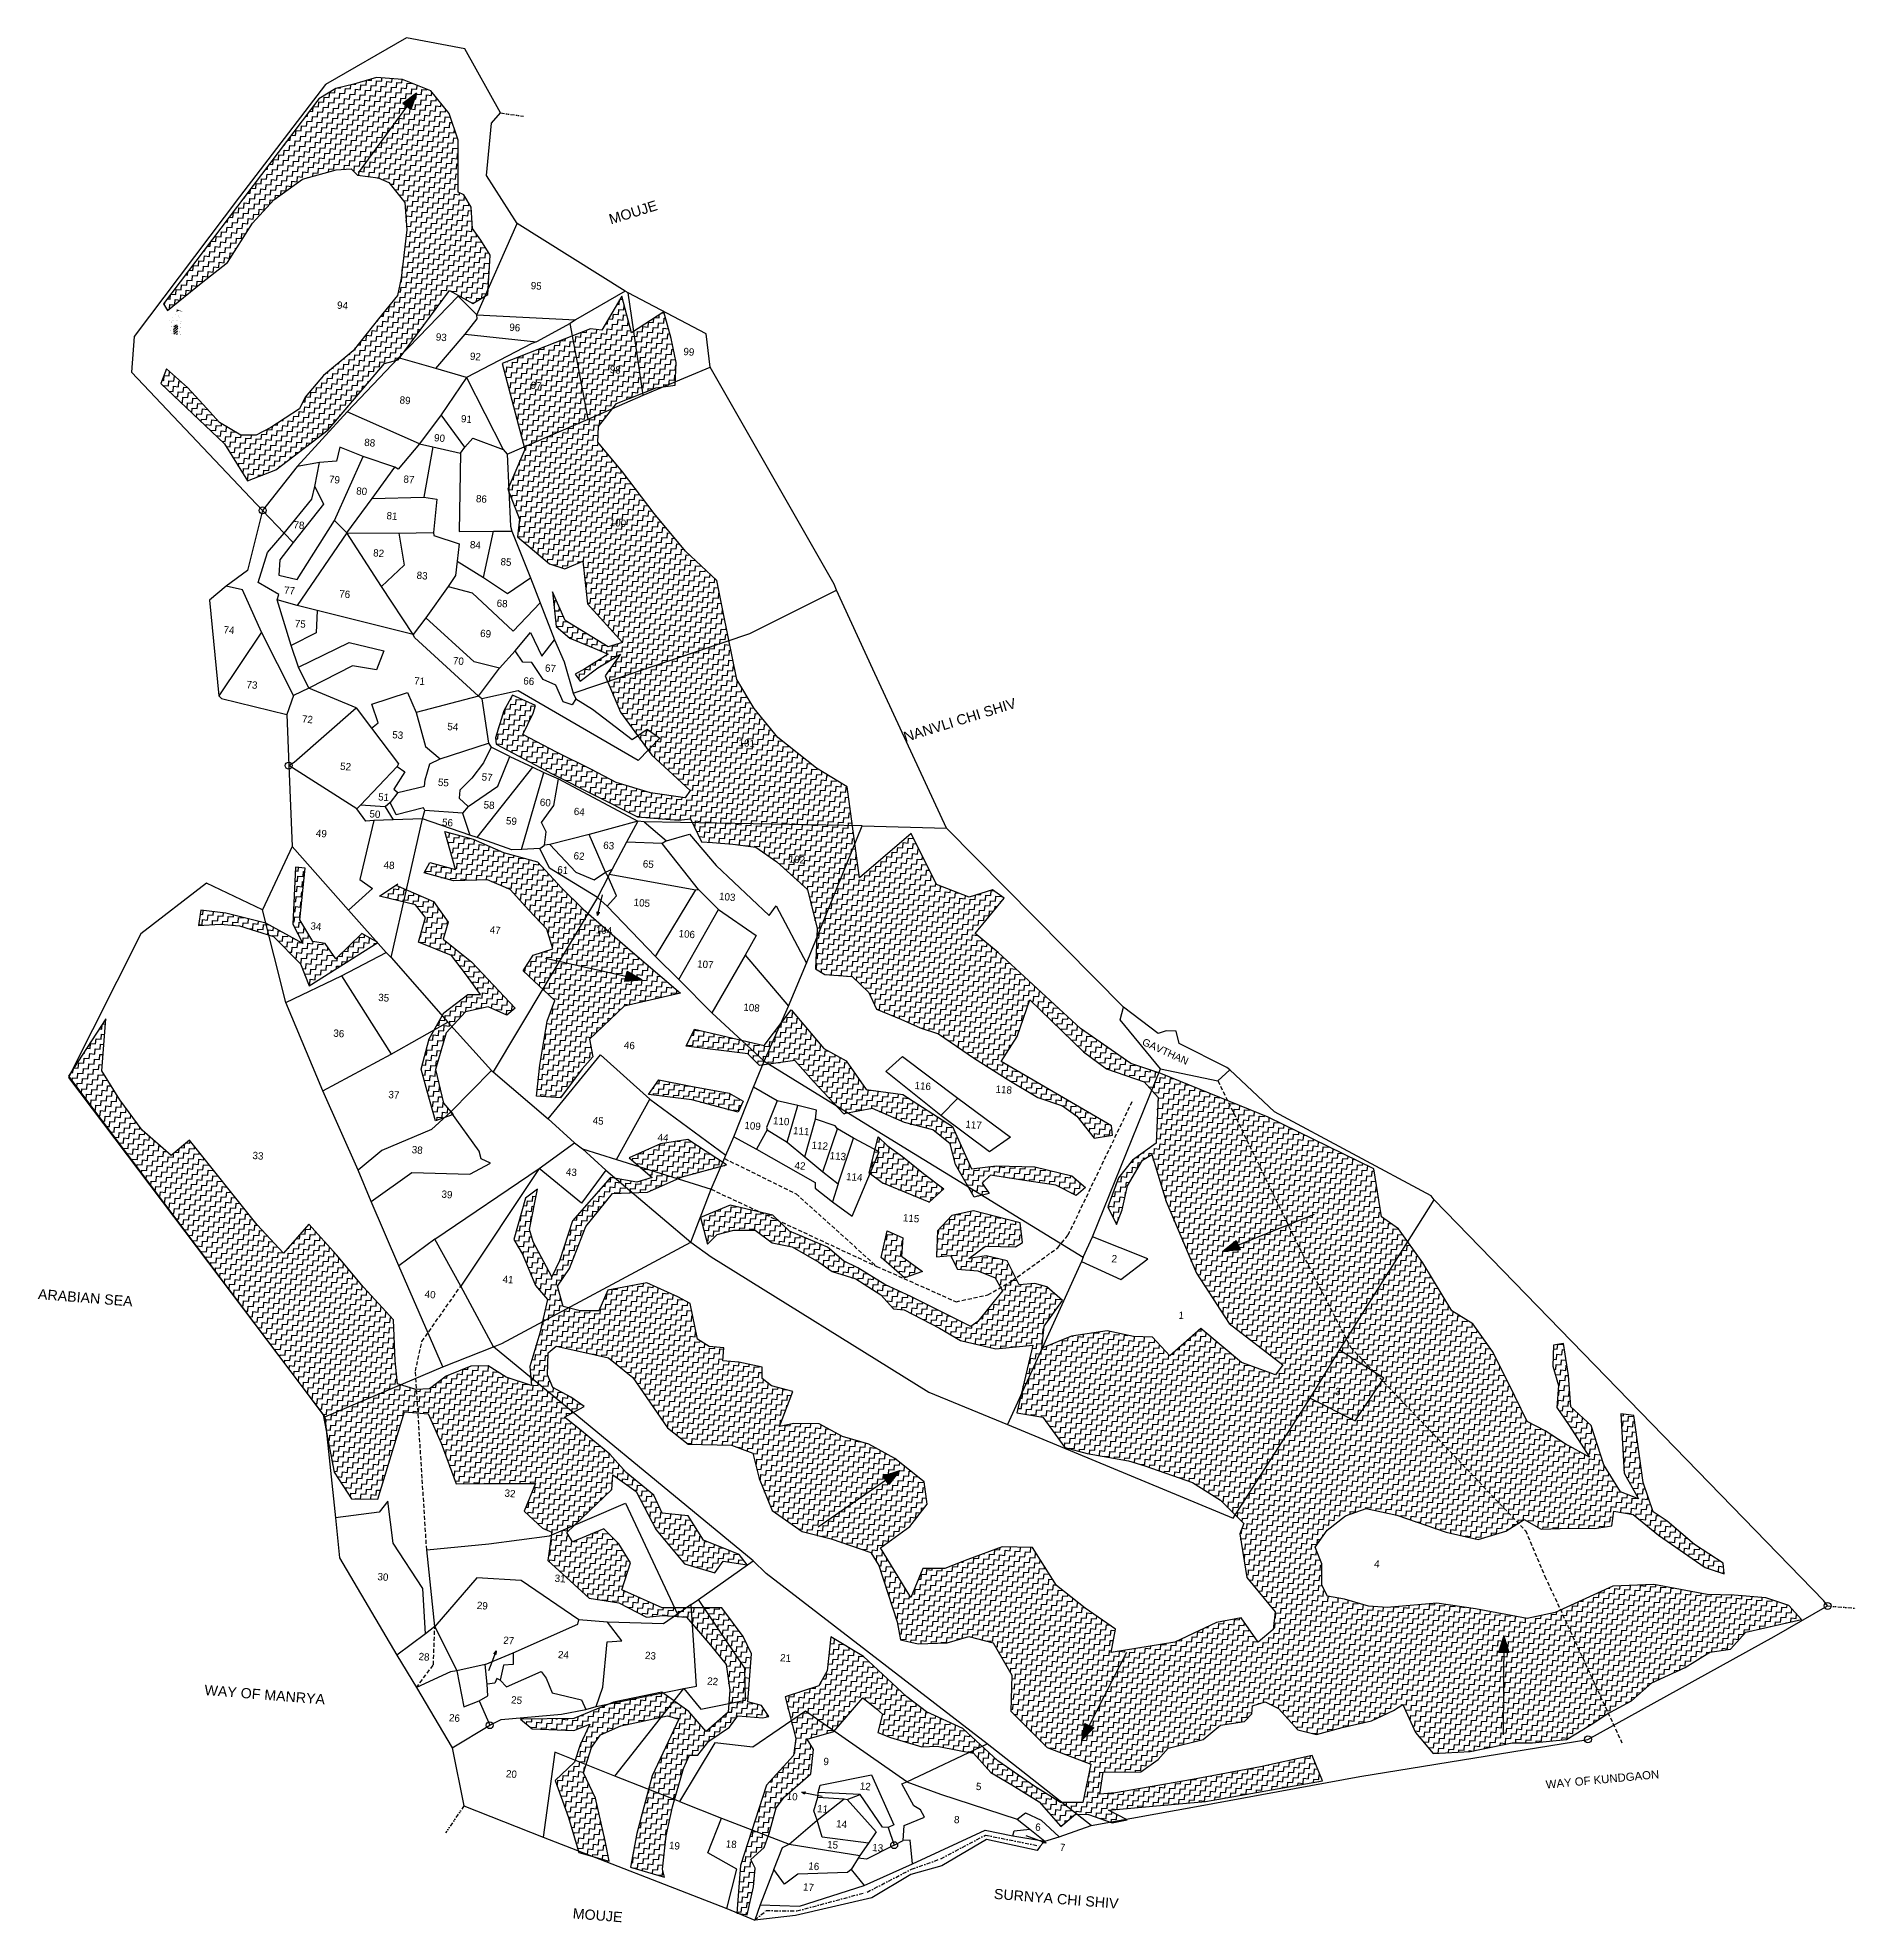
# Model space of a CAD drawing. Header units: metres. Extents: x 281680 to 283954, y 2020493 to 2022850.
import ezdxf
from ezdxf.enums import TextEntityAlignment as Align

# ---------------------------------------------------------------- set-up
doc = ezdxf.new("R2010")
doc.units = ezdxf.units.M
doc.header["$MEASUREMENT"] = 0
for name, pattern in [('DASHDOT', [1, 0.5, -0.25, 0, -0.25]), ('DASHED', [0.75, 0.5, -0.25]), ('DIVIDE', [1.25, 0.5, -0.25, 0, -0.25, 0, -0.25])]:
    doc.linetypes.add(name, pattern=pattern)
for name, color, linetype in [('LINE_FOOTPATH', 1, 'DASHED'), ('OFF', 1, 'Continuous'), ('POLY_HATCH', 12, 'Continuous'), ('POLY_PARCEL', 6, 'Continuous'), ('POLY_WATER', 4, 'Continuous'), ('TEXT_MAPIN', 7, 'Continuous'), ('TEXT_MAPOUT', 7, 'Continuous'), ('TEXT_PARCEL', 7, 'Continuous'), ('V_BOUND_LINE', 7, 'Continuous'), ('V_BOUND_STREAM_LINE', 7, 'DASHDOT'), ('V_DIVIDE_LINE', 7, 'DIVIDE')]:
    doc.layers.add(name, color=color, linetype=linetype)
doc.styles.get("Standard").update_dxf_attribs({"font": 'arial.ttf'})
doc.styles.add('TEXT_MAP', font='')
doc.styles.get('TEXT_MAP').set_extended_font_data('Kruti Dev 050')

msp = doc.modelspace()

# ---------------------------------------------------------------- texts
at = {"layer": 'TEXT_MAPIN'}
msp.add_text('GAVTHAN', height=9.17, rotation=335.4718, dxfattribs=at).set_placement((283090.2, 2021582.3), align=Align.MIDDLE)
at = {"layer": 'TEXT_MAPOUT'}
for s, height, rotation, p in [('MOUJE', 12.73, 17.2341, (282424.5, 2022632.1)), ('NANVLI CHI SHIV', 12.734, 17.2341, (282833, 2021997)), ('ARABIAN SEA', 12.734, 355.4442, (281739.4, 2021274.3)), ('WAY OF MANRYA', 12.734, 355.4442, (281963.8, 2020777.7)), ('WAY OF KUNDGAON', 10.187, 5.3044, (283636.8, 2020671.8)), ('SURNYA CHI SHIV', 12.734, 355.4442, (282953.7, 2020522.5)), ('MOUJE', 12.73, 355.4442, (282380.1, 2020501.7))]:
    msp.add_text(s, height=height, rotation=rotation, dxfattribs=at).set_placement(p, align=Align.MIDDLE)
at = {"layer": 'TEXT_PARCEL', "style": 'TEXT_MAP'}
for s, p in [('95', (282303.3, 2022540.1)), ('94', (282061, 2022515.6)), ('93', (282184.6, 2022475.8)), ('96', (282276.5, 2022488)), ('92', (282227.2, 2022451.7)), ('99', (282494.2, 2022457.6)), ('98', (282402.2, 2022435.2)), ('97', (282303.2, 2022415.3)), ('89', (282139.3, 2022396.9)), ('91', (282216, 2022373.5)), ('88', (282095.1, 2022343.9)), ('90', (282182.4, 2022349.7)), ('79', (282051, 2022297.7)), ('87', (282144.1, 2022297.9)), ('80', (282085, 2022283.2)), ('86', (282234.8, 2022273.6)), ('78', (282006.5, 2022240.8)), ('81', (282122.9, 2022252.2)), ('100', (282405.5, 2022243.6)), ('84', (282227.2, 2022216)), ('82', (282106.2, 2022205.7)), ('85', (282265.5, 2022194.7)), ('83', (282160.6, 2022177.6)), ('77', (281994.7, 2022159)), ('76', (282063.8, 2022154.4)), ('68', (282260.7, 2022142.7)), ('74', (281919.1, 2022109.5)), ('75', (282008.2, 2022117.2)), ('69', (282240, 2022105)), ('70', (282206, 2022070.8)), ('67', (282321.1, 2022061.6)), ('73', (281947.8, 2022040.9)), ('71', (282157.4, 2022045.6)), ('66', (282294, 2022045.6)), ('72', (282017.2, 2021997.9)), ('53', (282130.1, 2021978.2)), ('54', (282199, 2021988.4)), ('101', (282566.7, 2021968.1)), ('52', (282064.9, 2021938.8)), ('55', (282187.2, 2021918.7)), ('57', (282241.9, 2021925.3)), ('51', (282112.5, 2021900.4)), ('58', (282244.4, 2021890.5)), ('60', (282314.7, 2021893.8)), ('50', (282101.6, 2021879.3)), ('56', (282192.4, 2021868.7)), ('59', (282272.3, 2021870.6)), ('64', (282357.2, 2021882.3)), ('49', (282034.6, 2021855.1)), ('63', (282394, 2021839.9)), ('48', (282119.3, 2021815.3)), ('62', (282356.9, 2021826.8)), ('65', (282443.5, 2021816.7)), ('102', (282629.4, 2021822.6)), ('61', (282336.5, 2021809.3)), ('105', (282435.4, 2021768.2)), ('103', (282542.2, 2021775.7)), ('34', (282027.8, 2021738.9)), ('47', (282252, 2021734)), ('104', (282388, 2021733.9)), ('106', (282491.7, 2021729.2)), ('107', (282514.8, 2021691.3)), ('35', (282112.6, 2021649.6)), ('108', (282572.6, 2021637.2)), ('36', (282056.4, 2021604.9)), ('46', (282419.9, 2021590)), ('116', (282786.8, 2021539.2)), ('118', (282888.1, 2021534.6)), ('37', (282125.3, 2021528.1)), ('45', (282380.8, 2021495.5)), ('109', (282573.9, 2021489.2)), ('110', (282609.7, 2021495.1)), ('111', (282634.8, 2021482.7)), ('117', (282850.3, 2021490.5)), ('38', (282154.5, 2021459.1)), ('44', (282462, 2021474.5)), ('112', (282658, 2021464.6)), ('33', (281955.3, 2021451.9)), ('42', (282633.2, 2021439.4)), ('113', (282680.6, 2021451.4)), ('43', (282347.3, 2021431.4)), ('114', (282701.2, 2021425.2)), ('39', (282191.7, 2021403.5)), ('115', (282772.2, 2021373.6)), ('2', (283026.3, 2021323.1)), ('41', (282268.1, 2021297.1)), ('40', (282170.6, 2021278.4)), ('1', (283110, 2021252.3)), ('3', (283305.9, 2021157)), ('32', (282270.5, 2021029.5)), ('4', (283354.7, 2020941.1)), ('30', (282111.6, 2020925)), ('31', (282333.2, 2020923)), ('29', (282235.9, 2020889.1)), ('27', (282268.9, 2020845.5)), ('28', (282163, 2020825.1)), ('24', (282337.3, 2020827.6)), ('23', (282446.2, 2020826.5)), ('21', (282615.2, 2020823.7)), ('22', (282524, 2020794.5)), ('25', (282278.8, 2020770.9)), ('26', (282201.1, 2020748.6)), ('9', (282665.9, 2020694.1)), ('20', (282272.3, 2020678.5)), ('12', (282714.9, 2020663.1)), ('5', (282856.7, 2020662.8)), ('10', (282623.4, 2020650.3)), ('11', (282661.6, 2020634.8)), ('14', (282685.2, 2020615.9)), ('8', (282829.3, 2020621.4)), ('6', (282930.9, 2020612)), ('19', (282476.2, 2020588.8)), ('18', (282547.2, 2020590.7)), ('15', (282674, 2020589.9)), ('13', (282730.4, 2020586.2)), ('7', (282961.6, 2020586.6)), ('16', (282650.5, 2020563.1)), ('17', (282643.9, 2020536.8))]:
    msp.add_text(s, height=9.17, rotation=355.4442, dxfattribs=at).set_placement(p, align=Align.MIDDLE)

# ---------------------------------------------------------------- hatches: boundary and pattern name
h = msp.add_hatch(color=256)
h.paths.add_polyline_path([(282141.4, 2022764.5), (282146.4, 2022760.8), (282153.5, 2022781)])
h.paths.add_polyline_path([(282153.5, 2022781), (282136.3, 2022768.2), (282141.4, 2022764.5)])
at = {"linetype": 'Continuous'}
msp.add_hatch(color=256, dxfattribs=at).paths.add_polyline_path([(281855.6, 2022508.5), (281857.3, 2022508.6), (281859, 2022508.3), (281861.3, 2022508.2), (281856.8, 2022509.2), (281855.4, 2022510.1), (281853.6, 2022510.6), (281853.4, 2022507.9), (281853.7, 2022507.9)])
h = msp.add_hatch(dxfattribs=at)
h.set_pattern_fill('ANSI31', color=256, scale=18.336621, angle=-4.5558, style=0)
h.set_pattern_definition([(40.44423, (281330.6747, 2022006.9339), (-1.486888, 1.7443576), [])])
h.paths.add_polyline_path([(281850.2, 2022491.7), (281849.3, 2022479.9), (281854.4, 2022479.5), (281855.3, 2022491.3)])
h = msp.add_hatch(color=256)
h.paths.add_polyline_path([(282381, 2021756.7), (282379.7, 2021757), (282380, 2021752.4)])
h.paths.add_polyline_path([(282380, 2021752.4), (282382.3, 2021756.3), (282381, 2021756.7)])
h = msp.add_hatch(color=256)
h.paths.add_polyline_path([(282415.6, 2021676), (282414.2, 2021669.9), (282435.6, 2021671.5)])
h.paths.add_polyline_path([(282435.6, 2021671.5), (282416.9, 2021682.2), (282415.6, 2021676)])
h = msp.add_hatch(color=256)
h.paths.add_polyline_path([(283181.3, 2021340.2), (283178.9, 2021346), (283162.2, 2021332.6)])
h.paths.add_polyline_path([(283162.2, 2021332.6), (283183.6, 2021334.4), (283181.3, 2021340.2)])
h = msp.add_hatch(color=256)
h.paths.add_polyline_path([(282740.7, 2021045.9), (282744.3, 2021040.8), (282757.6, 2021057.6)])
h.paths.add_polyline_path([(282757.6, 2021057.6), (282737.2, 2021051.1), (282740.7, 2021045.9)])
h = msp.add_hatch(color=256)
h.paths.add_polyline_path([(283513.3, 2020830.6), (283519.6, 2020830.6), (283513.5, 2020851.1)])
h.paths.add_polyline_path([(283513.5, 2020851.1), (283507, 2020830.6), (283513.3, 2020830.6)])
h = msp.add_hatch(color=256)
h.paths.add_polyline_path([(282251.4, 2020828.5), (282252.7, 2020828), (282253, 2020832.6)])
h.paths.add_polyline_path([(282253, 2020832.6), (282250.2, 2020829), (282251.4, 2020828.5)])
h = msp.add_hatch(color=256)
h.paths.add_polyline_path([(282995, 2020739), (282989.4, 2020741.8), (282985.7, 2020720.7)])
h.paths.add_polyline_path([(282985.7, 2020720.7), (283000.6, 2020736.1), (282995, 2020739)])
h = msp.add_hatch(color=256)
h.paths.add_polyline_path([(282639.3, 2020654.8), (282639.5, 2020656.1), (282634.9, 2020655.6)])
h.paths.add_polyline_path([(282634.9, 2020655.6), (282639, 2020653.5), (282639.3, 2020654.8)])
h = msp.add_hatch(color=256)
h.paths.add_polyline_path([(282936.9, 2020593.5), (282936.4, 2020592.2), (282941.1, 2020591.9)])
h.paths.add_polyline_path([(282941.1, 2020591.9), (282937.4, 2020594.7), (282936.9, 2020593.5)])

# ---------------------------------------------------------------- linework, layer by layer
for points in [[(282153.5, 2022781), (282080.4, 2022681.4)], [(282153.5, 2022781), (282136.3, 2022768.2)], [(282146.4, 2022760.8), (282136.3, 2022768.2)], [(282153.5, 2022781), (282146.4, 2022760.8)], [(282380, 2021752.4), (282386.3, 2021778.2)], [(282379.7, 2021757), (282382.3, 2021756.3)], [(282380, 2021752.4), (282379.7, 2021757)], [(282380, 2021752.4), (282382.3, 2021756.3)], [(282435.6, 2021671.5), (282315, 2021698.8)], [(282414.2, 2021669.9), (282416.9, 2021682.2)], [(282435.6, 2021671.5), (282416.9, 2021682.2)], [(282435.6, 2021671.5), (282414.2, 2021669.9)], [(283162.2, 2021332.6), (283276.9, 2021378.7)], [(283162.2, 2021332.6), (283178.9, 2021346)], [(283178.9, 2021346), (283183.6, 2021334.4)], [(283162.2, 2021332.6), (283183.6, 2021334.4)], [(282757.6, 2021057.6), (282655.9, 2020987.4)], [(282757.6, 2021057.6), (282737.2, 2021051.1)], [(282744.3, 2021040.8), (282737.2, 2021051.1)], [(282757.6, 2021057.6), (282744.3, 2021040.8)], [(283513.5, 2020851.1), (283507, 2020830.6)], [(283513.5, 2020851.1), (283512.6, 2020727.5)], [(283513.5, 2020851.1), (283519.6, 2020830.6)], [(282253, 2020832.6), (282243.7, 2020807.7)], [(282253, 2020832.6), (282250.2, 2020829)], [(282252.7, 2020828), (282250.2, 2020829)], [(282253, 2020832.6), (282252.7, 2020828)], [(282985.7, 2020720.7), (283041.8, 2020830.8)], [(283519.6, 2020830.6), (283507, 2020830.6)], [(282985.7, 2020720.7), (282989.4, 2020741.8)], [(282985.7, 2020720.7), (283000.6, 2020736.1)], [(282989.4, 2020741.8), (283000.6, 2020736.1)], [(282634.9, 2020655.6), (282639.5, 2020656.1)], [(282634.9, 2020655.6), (282661, 2020650.7)], [(282634.9, 2020655.6), (282639, 2020653.5)], [(282639.5, 2020656.1), (282639, 2020653.5)], [(282941.1, 2020591.9), (282916.1, 2020601.2)], [(282936.4, 2020592.2), (282937.4, 2020594.7)], [(282941.1, 2020591.9), (282936.4, 2020592.2)], [(282941.1, 2020591.9), (282937.4, 2020594.7)]]:
    msp.add_lwpolyline(points)
at = {"linetype": 'Continuous', "const_width": 0.0917}
for points in [[(281847.3, 2022496.8), (281847.5, 2022498.9), (281848.7, 2022501.5), (281850.5, 2022503.1), (281852.1, 2022503.8), (281853.1, 2022505.1), (281854.1, 2022504), (281856, 2022502.4), (281857.1, 2022501.5), (281858, 2022500.1), (281858.6, 2022498.4), (281858.6, 2022495.9)], [(281853.1, 2022505.1), (281853.6, 2022510.6), (281855.4, 2022510.1), (281856.8, 2022509.2), (281861.3, 2022508.2), (281859, 2022508.3), (281857.3, 2022508.6), (281855.6, 2022508.5), (281853.7, 2022507.9), (281853.4, 2022507.9)], [(281842.8, 2022480.4), (281860.9, 2022479)], [(281844.2, 2022497.1), (281862.1, 2022495.6)], [(281846, 2022480.2), (281847.3, 2022496.8)], [(281849.3, 2022479.9), (281850.2, 2022491.7), (281855.3, 2022491.3), (281854.4, 2022479.5)], [(281857.3, 2022479.3), (281858.6, 2022495.9)]]:
    msp.add_lwpolyline(points, dxfattribs=at)
for centre in [(281961.1, 2022259.2), (281993.7, 2021939.9), (283918.4, 2020888.7), (282245.2, 2020739.5), (283618.7, 2020721.8), (282751, 2020589.4)]:
    msp.add_circle(centre, 4.33)
at = {"layer": 'LINE_FOOTPATH', "ltscale": 10}
for p, q in [((283155.9, 2021545.5), (283262, 2021328)), ((282968.7, 2021352.9), (283049.2, 2021520.7)), ((282538.9, 2021448.3), (282628.3, 2021404.2)), ((282522, 2021409.9), (282729, 2021313.5)), ((282628.3, 2021404.2), (282729, 2021313.5)), ((282955.6, 2021336.8), (282968.7, 2021352.9)), ((282898.8, 2021295.6), (282955.6, 2021336.8)), ((283262, 2021328), (283322, 2021211.9)), ((282729, 2021313.5), (282828.4, 2021269.2)), ((282160.3, 2021219.4), (282208.8, 2021288.6)), ((282828.4, 2021269.2), (282868.3, 2021277.9)), ((282868.3, 2021277.9), (282898.8, 2021295.6)), ((282152.2, 2021182.4), (282160.3, 2021219.4)), ((283322, 2021211.9), (283540.6, 2020982.9)), ((282166.3, 2020958.9), (282152.2, 2021182.4)), ((283540.6, 2020982.9), (283564.9, 2020925.7)), ((283564.9, 2020925.7), (283661.2, 2020717.4)), ((282174.7, 2020815.2), (282176.4, 2020862.9)), ((282153.4, 2020786.5), (282174.7, 2020815.2))]:
    msp.add_line(p, q, dxfattribs=at)
at = {"layer": 'OFF'}
msp.add_line((282933.6, 2020588.3), (282929.7, 2020582.8), dxfattribs=at)
at = {"layer": 'POLY_HATCH'}
for p, q in [((282052.5, 2022787), (282031.6, 2022773.9)), ((282075, 2022792.5), (282052.5, 2022787)), ((282103.7, 2022800.6), (282075, 2022792.5)), ((282135.9, 2022798), (282103.7, 2022800.6)), ((282171.6, 2022784.1), (282135.9, 2022798)), ((282194.4, 2022755.5), (282171.6, 2022784.1)), ((282031.6, 2022773.9), (281837.1, 2022517.4)), ((282205.7, 2022722.2), (282194.4, 2022755.5)), ((282205.7, 2022657.4), (282205.7, 2022722.2)), ((281975, 2022647.8), (282011, 2022673.7)), ((282011, 2022673.7), (282053.1, 2022685)), ((282053.1, 2022685), (282071.7, 2022686.5)), ((282071.7, 2022686.5), (282079.9, 2022678.5)), ((282079.9, 2022678.5), (282105.4, 2022675)), ((282105.4, 2022675), (282119, 2022669.5)), ((282119, 2022669.5), (282139.1, 2022644.3)), ((281948.3, 2022618.3), (281975, 2022647.8)), ((282139.1, 2022644.3), (282141.5, 2022610.2)), ((282212.8, 2022653.9), (282205.7, 2022657.4)), ((282221.9, 2022638.4), (282212.8, 2022653.9)), ((282223.4, 2022611.8), (282221.9, 2022638.4)), ((281917.2, 2022569.2), (281948.3, 2022618.3)), ((282141.5, 2022610.2), (282134.5, 2022549.7)), ((282234.1, 2022597), (282223.4, 2022611.8)), ((282245.7, 2022578.3), (282234.1, 2022597)), ((282242.8, 2022529.3), (282245.7, 2022578.3)), ((281884.1, 2022543.5), (281917.2, 2022569.2)), ((282134.5, 2022549.7), (282129.8, 2022528)), ((281842.3, 2022509.3), (281884.1, 2022543.5)), ((282129.8, 2022528), (282106.1, 2022498.9)), ((282130.8, 2022447.5), (282194.8, 2022534.1)), ((282194.8, 2022534.1), (282224.1, 2022517.9)), ((282224.1, 2022517.9), (282242.8, 2022529.3)), ((282410.2, 2022527), (282385.4, 2022484.4)), ((282422.6, 2022481.4), (282410.2, 2022527)), ((281837.1, 2022517.4), (281842.3, 2022509.3)), ((282463, 2022507.6), (282422.6, 2022481.4)), ((282471.9, 2022474), (282463, 2022507.6)), ((282106.1, 2022498.9), (282074.2, 2022458.7)), ((282371.3, 2022486.4), (282260.9, 2022442.7)), ((282385.4, 2022484.4), (282371.3, 2022486.4)), ((282074.2, 2022458.7), (282037.1, 2022427.8)), ((282478.4, 2022444), (282471.9, 2022474)), ((281840.9, 2022436.1), (281833.6, 2022418)), ((281867.1, 2022413), (281840.9, 2022436.1)), ((282042.9, 2022359.9), (282113.6, 2022443)), ((282113.6, 2022443), (282130.8, 2022447.5)), ((282260.9, 2022442.7), (282288.9, 2022335.4)), ((282477.1, 2022415.7), (282478.4, 2022444)), ((281833.6, 2022418), (281913.3, 2022342.6)), ((281886.7, 2022391.5), (281867.1, 2022413)), ((282037.1, 2022427.8), (282014.3, 2022400.9)), ((282403.7, 2022392.8), (282453.3, 2022412.4)), ((282453.3, 2022412.4), (282477.1, 2022415.7)), ((281907.1, 2022369.3), (281886.7, 2022391.5)), ((282007.2, 2022386.4), (281971.4, 2022362.7)), ((282014.3, 2022400.9), (282007.2, 2022386.4)), ((282381, 2022364), (282403.7, 2022392.8)), ((281933.8, 2022353.2), (281907.1, 2022369.3)), ((281971.4, 2022362.7), (281952.9, 2022353.1)), ((281977.8, 2022309.9), (282042.9, 2022359.9)), ((282380.5, 2022344.6), (282381, 2022364)), ((281913.3, 2022342.6), (281942.2, 2022296)), ((281952.9, 2022353.1), (281933.8, 2022353.2)), ((282411.2, 2022307.4), (282380.5, 2022344.6)), ((282288.9, 2022335.4), (282267.8, 2022285.6)), ((281942.2, 2022296), (281977.8, 2022309.9)), ((282451, 2022255.2), (282411.2, 2022307.4)), ((282267.8, 2022285.6), (282282.5, 2022248.2)), ((282282.5, 2022248.2), (282280, 2022226.1)), ((282490.2, 2022208.1), (282451, 2022255.2)), ((282280, 2022226.1), (282319.7, 2022192.2)), ((282339.2, 2022186), (282361.6, 2022195.8)), ((282361.6, 2022195.8), (282367.3, 2022142.2)), ((282529.2, 2022171.3), (282490.2, 2022208.1)), ((282319.7, 2022192.2), (282339.2, 2022186)), ((282537.3, 2022131.8), (282529.2, 2022171.3)), ((282339.5, 2022121.3), (282323.8, 2022157.2)), ((282323.8, 2022157.2), (282328.1, 2022114)), ((282367.3, 2022142.2), (282411.2, 2022094)), ((282554.1, 2022047.7), (282537.3, 2022131.8)), ((282328.1, 2022114), (282345.4, 2022099.5)), ((282393.1, 2022088.5), (282339.5, 2022121.3)), ((282345.4, 2022099.5), (282376.7, 2022086.2)), ((282393.1, 2022079.5), (282363.9, 2022061.1)), ((282376.7, 2022086.2), (282393.1, 2022079.5)), ((282380.2, 2022062.1), (282408.5, 2022079.1)), ((282408.5, 2022079.1), (282389.4, 2022052.1)), ((282411.2, 2022094), (282393.1, 2022088.5)), ((282363.9, 2022061.1), (282351.8, 2022054.3)), ((282351.8, 2022054.3), (282358.1, 2022045.4)), ((282358.1, 2022045.4), (282380.2, 2022062.1)), ((282389.4, 2022052.1), (282408.9, 2022006.7)), ((282575.8, 2022011.3), (282554.1, 2022047.7)), ((282262.7, 2022008.3), (282252.3, 2021974.5)), ((282273.5, 2022028.2), (282262.7, 2022008.3)), ((282302.5, 2022015.2), (282273.5, 2022028.2)), ((282299.4, 2022005.4), (282302.5, 2022015.2)), ((282408.9, 2022006.7), (282447.7, 2021952.8)), ((282605.6, 2021975.2), (282575.8, 2022011.3)), ((282286.5, 2021978.7), (282299.4, 2022005.4)), ((282252.3, 2021974.5), (282253.2, 2021966.7)), ((282253.2, 2021966.7), (282323.4, 2021929.6)), ((282328.7, 2021956.9), (282286.5, 2021978.7)), ((282653.7, 2021936.6), (282605.6, 2021975.2)), ((282372.4, 2021934.9), (282328.7, 2021956.9)), ((282403.4, 2021918.6), (282372.4, 2021934.9)), ((282447.7, 2021952.8), (282495.9, 2021908.9)), ((282692.2, 2021913.3), (282653.7, 2021936.6)), ((282323.4, 2021929.6), (282430, 2021875.7)), ((282446.3, 2021905.9), (282403.4, 2021918.6)), ((282707.7, 2021799.7), (282692.2, 2021913.3)), ((282489.7, 2021899.4), (282446.3, 2021905.9)), ((282495.9, 2021908.9), (282489.7, 2021899.4)), ((282430, 2021875.7), (282481.3, 2021871.6)), ((282481.3, 2021871.6), (282496.1, 2021873.5)), ((282496.1, 2021873.5), (282510, 2021844.6)), ((282202.2, 2021810.1), (282189, 2021857.3)), ((282189, 2021857.3), (282224.6, 2021847.8)), ((282224.6, 2021847.8), (282262.2, 2021831.4)), ((282510, 2021844.6), (282523.8, 2021843.5)), ((282523.8, 2021843.5), (282549, 2021841.5)), ((282549, 2021841.5), (282578, 2021837.7)), ((282772.4, 2021854.8), (282707.7, 2021799.7)), ((282804.1, 2021791), (282772.4, 2021854.8)), ((282163.1, 2021805.8), (282170.1, 2021818.7)), ((282170.1, 2021818.7), (282202.2, 2021810.1)), ((282262.2, 2021831.4), (282304.9, 2021819.5)), ((282304.9, 2021819.5), (282335.1, 2021786.8)), ((282578, 2021837.7), (282604.3, 2021819.4)), ((282604.3, 2021819.4), (282642.4, 2021784.8)), ((282002.1, 2021812.7), (281998.9, 2021741.4)), ((282014.2, 2021811.8), (282002.1, 2021812.7)), ((282007.8, 2021746.8), (282014.2, 2021811.8)), ((282199.9, 2021795.6), (282163.1, 2021805.8)), ((282242.5, 2021797), (282199.9, 2021795.6)), ((282270.7, 2021785.1), (282242.5, 2021797)), ((282107.3, 2021776.4), (282130.4, 2021792)), ((282152.5, 2021765.6), (282107.3, 2021776.4)), ((282127.7, 2021790.2), (282174.8, 2021769.7)), ((282294.1, 2021759), (282270.7, 2021785.1)), ((282335.1, 2021786.8), (282362.1, 2021760.4)), ((282642.4, 2021784.8), (282654.6, 2021736.1)), ((282844.8, 2021775.5), (282804.1, 2021791)), ((282874.1, 2021784.4), (282844.8, 2021775.5)), ((282852.4, 2021729.9), (282888.6, 2021774)), ((282888.6, 2021774), (282874.1, 2021784.4)), ((281883.8, 2021759.1), (281881, 2021739.9)), ((281915, 2021755.4), (281883.8, 2021759.1)), ((281965, 2021742.9), (281915, 2021755.4)), ((282023.9, 2021720), (282007.8, 2021746.8)), ((282164.7, 2021750), (282152.5, 2021765.6)), ((282156.1, 2021719.2), (282164.7, 2021750)), ((282174.8, 2021769.7), (282193.3, 2021743.9)), ((282316.5, 2021735.3), (282294.1, 2021759)), ((282362.1, 2021760.4), (282417.8, 2021711.5)), ((281881, 2021739.9), (281907.8, 2021741.4)), ((281907.8, 2021741.4), (281932, 2021739.5)), ((281932, 2021739.5), (281974.6, 2021726.3)), ((282011.5, 2021717.3), (281965, 2021742.9)), ((281974.6, 2021726.3), (282008.3, 2021692.1)), ((281998.9, 2021741.4), (282011.5, 2021717.3)), ((282085.3, 2021729.7), (282052.5, 2021698.3)), ((282105.1, 2021718.4), (282085.3, 2021729.7)), ((282193.3, 2021743.9), (282186.8, 2021722.6)), ((282324.2, 2021710.5), (282316.5, 2021735.3)), ((282654.6, 2021736.1), (282652.4, 2021685.8)), ((282881.2, 2021706.2), (282852.4, 2021729.9)), ((282019.5, 2021664.5), (282105.1, 2021718.4)), ((282039.5, 2021717.5), (282023.9, 2021720)), ((282052.5, 2021698.3), (282039.5, 2021717.5)), ((282197.3, 2021702.5), (282156.1, 2021719.2)), ((282186.8, 2021722.6), (282222.2, 2021694.3)), ((282214.9, 2021679.3), (282197.3, 2021702.5)), ((282286.8, 2021683.1), (282299.3, 2021702.7)), ((282299.3, 2021702.7), (282324.2, 2021710.5)), ((282417.8, 2021711.5), (282483.7, 2021655.3)), ((282984, 2021611.1), (282881.2, 2021706.2)), ((282008.3, 2021692.1), (282019.5, 2021664.5)), ((282233.4, 2021653.6), (282214.9, 2021679.3)), ((282222.2, 2021694.3), (282277.1, 2021636.6)), ((282326.4, 2021646), (282286.8, 2021683.1)), ((282652.4, 2021685.8), (282664.2, 2021678.7)), ((282664.2, 2021678.7), (282698.6, 2021676)), ((282698.6, 2021676), (282719.3, 2021655.9)), ((282187.9, 2021630.5), (282217.7, 2021653.6)), ((282217.7, 2021653.6), (282233.4, 2021653.6)), ((282483.7, 2021655.3), (282413.2, 2021639.1)), ((282719.3, 2021655.9), (282728.9, 2021635.2)), ((282169.5, 2021598), (282187.9, 2021630.5)), ((282214.8, 2021631.8), (282190.8, 2021605.8)), ((282243.2, 2021638), (282214.8, 2021631.8)), ((282266.6, 2021627.7), (282243.2, 2021638)), ((282277.1, 2021636.6), (282266.6, 2021627.7)), ((282317, 2021620), (282326.4, 2021646)), ((282413.2, 2021639.1), (282369.8, 2021597.6)), ((282588.2, 2021589.8), (282622.1, 2021634.4)), ((282622.1, 2021634.4), (282663.1, 2021586.2)), ((282728.9, 2021635.2), (282759.4, 2021622.7)), ((282904.7, 2021600.9), (282920.7, 2021646.9)), ((282920.7, 2021646.9), (282987.6, 2021581.9)), ((281765.2, 2021623.2), (281718.5, 2021551.3)), ((281760, 2021558.2), (281765.2, 2021623.2)), ((282190.8, 2021605.8), (282177.4, 2021559.6)), ((282307.8, 2021565), (282317, 2021620)), ((282491, 2021589), (282501.2, 2021610)), ((282501.2, 2021610), (282588.2, 2021589.8)), ((282759.4, 2021622.7), (282783.3, 2021611.8)), ((282783.3, 2021611.8), (282806.4, 2021604.3)), ((283047, 2021567.3), (282984, 2021611.1)), ((282159.2, 2021560), (282169.5, 2021598)), ((282369.8, 2021597.6), (282374.2, 2021575.4)), ((282567.9, 2021579.2), (282491, 2021589)), ((282663.1, 2021586.2), (282691, 2021570.6)), ((282806.4, 2021604.3), (282851.3, 2021573.7)), ((282884.8, 2021569.9), (282904.7, 2021600.9)), ((282987.6, 2021581.9), (283016.4, 2021560.4)), ((281782.6, 2021521.6), (281760, 2021558.2)), ((282166.8, 2021532.7), (282159.2, 2021560)), ((282177.4, 2021559.6), (282187.4, 2021517.5)), ((282303.5, 2021526.5), (282307.8, 2021565)), ((282360.8, 2021560.7), (282333.6, 2021524.1)), ((282374.2, 2021575.4), (282360.8, 2021560.7)), ((282582.5, 2021564.7), (282567.9, 2021579.2)), ((282626.7, 2021570.9), (282582.5, 2021564.7)), ((282650.1, 2021544.8), (282626.7, 2021570.9)), ((282691, 2021570.6), (282716.1, 2021534.7)), ((282851.3, 2021573.7), (282894.2, 2021546.6)), ((283022.6, 2021489.1), (282884.8, 2021569.9)), ((283016.4, 2021560.4), (283063.5, 2021544.3)), ((283084.3, 2021554.7), (283047, 2021567.3)), ((281718.5, 2021551.3), (282036.9, 2021127.8)), ((282443.7, 2021528.5), (282456.7, 2021547)), ((282456.7, 2021547), (282496.7, 2021538.8)), ((282496.7, 2021538.8), (282544.6, 2021530.1)), ((282688.2, 2021504.1), (282650.1, 2021544.8)), ((282716.1, 2021534.7), (282761.7, 2021528.6)), ((282894.2, 2021546.6), (282930.7, 2021524.6)), ((283063.5, 2021544.3), (283081.1, 2021524.9)), ((283218.9, 2021500), (283084.3, 2021554.7)), ((281810.3, 2021483.7), (281782.6, 2021521.6)), ((282177.2, 2021495.5), (282166.8, 2021532.7)), ((282187.4, 2021517.5), (282199.6, 2021503.4)), ((282333.6, 2021524.1), (282303.5, 2021526.5)), ((282497.8, 2021521.7), (282443.7, 2021528.5)), ((282556, 2021506.2), (282497.8, 2021521.7)), ((282544.6, 2021530.1), (282562, 2021520.3)), ((282562, 2021520.3), (282556, 2021506.2)), ((282723.9, 2021511), (282688.2, 2021504.1)), ((282763.8, 2021493.3), (282723.9, 2021511)), ((282761.7, 2021528.6), (282824.1, 2021488.5)), ((282930.7, 2021524.6), (282961.5, 2021514.3)), ((282961.5, 2021514.3), (282979.6, 2021501.5)), ((283081.1, 2021524.9), (283078.8, 2021467.6)), ((282199.6, 2021503.4), (282177.2, 2021495.5)), ((282799.5, 2021484.3), (282763.8, 2021493.3)), ((282824.1, 2021488.5), (282847.8, 2021435.6)), ((282979.6, 2021501.5), (283001.1, 2021473.9)), ((283023.9, 2021477.7), (283022.6, 2021489.1)), ((283351, 2021435.3), (283218.9, 2021500)), ((281846.6, 2021452.2), (281810.3, 2021483.7)), ((281869.7, 2021471.3), (281846.6, 2021452.2)), ((281954.3, 2021365.4), (281869.7, 2021471.3)), ((282458.7, 2021466.7), (282419.5, 2021449.4)), ((282492.9, 2021472.2), (282458.7, 2021466.7)), ((282541.4, 2021440.3), (282492.9, 2021472.2)), ((282719.9, 2021430), (282730.8, 2021475.3)), ((282730.8, 2021475.3), (282742.1, 2021464.7)), ((282742.1, 2021464.7), (282761.6, 2021451)), ((282821.2, 2021466.9), (282799.5, 2021484.3)), ((282827.6, 2021440.9), (282821.2, 2021466.9)), ((283001.1, 2021473.9), (283023.9, 2021477.7)), ((283078.8, 2021467.6), (283049, 2021446.4)), ((282419.5, 2021449.4), (282448.2, 2021424.7)), ((282486, 2021425.3), (282541.4, 2021440.3)), ((282761.6, 2021451), (282787.8, 2021429.5)), ((282851, 2021400.2), (282827.6, 2021440.9)), ((283049, 2021446.4), (283031.4, 2021424.1)), ((283043, 2021414.2), (283061.4, 2021446.5)), ((283061.4, 2021446.5), (283073.2, 2021453.5)), ((283073.2, 2021453.5), (283091, 2021394.6)), ((282396, 2021424.7), (282348.8, 2021370.3)), ((282429.3, 2021419), (282396, 2021424.7)), ((282448.2, 2021424.7), (282429.3, 2021419)), ((282442.5, 2021406.2), (282486, 2021425.3)), ((282735.9, 2021417.8), (282719.9, 2021430)), ((282794.7, 2021393.7), (282735.9, 2021417.8)), ((282787.8, 2021429.5), (282813, 2021410.5)), ((282847.8, 2021435.6), (282878.4, 2021439.2)), ((282871.4, 2021427.7), (282860.9, 2021417.6)), ((282860.9, 2021417.6), (282869.6, 2021404.8)), ((282917, 2021420.4), (282871.4, 2021427.7)), ((282878.4, 2021439.2), (282926.9, 2021437.8)), ((282953, 2021415.1), (282917, 2021420.4)), ((282926.9, 2021437.8), (282973.3, 2021426.8)), ((282973.3, 2021426.8), (282990.4, 2021412.1)), ((283031.4, 2021424.1), (283018.4, 2021388)), ((283360.5, 2021375.3), (283351, 2021435.3)), ((282289.7, 2021398.9), (282275.3, 2021346.9)), ((282304.8, 2021410), (282289.7, 2021398.9)), ((282294.7, 2021359.7), (282304.8, 2021410)), ((282365.5, 2021363.3), (282398.5, 2021404.7)), ((282398.5, 2021404.7), (282442.5, 2021406.2)), ((282813, 2021410.5), (282794.7, 2021393.7)), ((282869.6, 2021404.8), (282851, 2021400.2)), ((282978.7, 2021402.1), (282953, 2021415.1)), ((282990.4, 2021412.1), (282978.7, 2021402.1)), ((283036.1, 2021384.3), (283043, 2021414.2)), ((283091, 2021394.6), (283128.9, 2021304.9)), ((282348.8, 2021370.3), (282332.5, 2021320.5)), ((282545.9, 2021389.9), (282508.9, 2021374.5)), ((282508.9, 2021374.5), (282517.5, 2021341.1)), ((282599.1, 2021377.5), (282545.9, 2021389.9)), ((282620, 2021357.5), (282599.1, 2021377.5)), ((282823.2, 2021376.9), (282805.3, 2021357.9)), ((282850.3, 2021383), (282823.2, 2021376.9)), ((282908.4, 2021368.1), (282850.3, 2021383)), ((283018.4, 2021388), (283029, 2021365.8)), ((283029, 2021365.8), (283036.1, 2021384.3)), ((283381.8, 2021360.3), (283360.5, 2021375.3)), ((281987.2, 2021330.1), (281954.3, 2021365.4)), ((282018.7, 2021366.4), (281987.2, 2021330.1)), ((282053.5, 2021327.9), (282018.7, 2021366.4)), ((282275.3, 2021346.9), (282286.1, 2021328.7)), ((282299.6, 2021344), (282294.7, 2021359.7)), ((282345, 2021310.8), (282365.5, 2021363.3)), ((282517.5, 2021341.1), (282529.7, 2021353.4)), ((282529.7, 2021353.4), (282550.6, 2021358.9)), ((282550.6, 2021358.9), (282577.2, 2021358.8)), ((282577.2, 2021358.8), (282598.4, 2021342.8)), ((282667.5, 2021337.3), (282620, 2021357.5)), ((282734.6, 2021324.5), (282742.1, 2021357.9)), ((282742.1, 2021357.9), (282762, 2021349)), ((282762, 2021349), (282760.2, 2021326.1)), ((282805.3, 2021357.9), (282803.8, 2021325.4)), ((282911.5, 2021343.3), (282908.4, 2021368.1)), ((283412.2, 2021318), (283381.8, 2021360.3)), ((282087.1, 2021287.4), (282053.5, 2021327.9)), ((282286.1, 2021328.7), (282302.4, 2021289.6)), ((282322.7, 2021300.3), (282299.6, 2021344)), ((282598.4, 2021342.8), (282623.6, 2021337.8)), ((282623.6, 2021337.8), (282656.8, 2021318.8)), ((282687.6, 2021320.4), (282667.5, 2021337.3)), ((282764.1, 2021299.1), (282734.6, 2021324.5)), ((282760.2, 2021326.1), (282786.6, 2021307)), ((282803.8, 2021325.4), (282821.3, 2021327)), ((282821.3, 2021327), (282830.2, 2021310)), ((282844.5, 2021323.1), (282865.2, 2021338.9)), ((282866.2, 2021326.5), (282844.5, 2021323.1)), ((282865.2, 2021338.9), (282902.9, 2021337.9)), ((282892.3, 2021320.3), (282866.2, 2021326.5)), ((282902.9, 2021337.9), (282911.5, 2021343.3)), ((282332.5, 2021320.5), (282322.7, 2021300.3)), ((282329.9, 2021288.5), (282345, 2021310.8)), ((282656.8, 2021318.8), (282673.3, 2021307.2)), ((282673.3, 2021307.2), (282703.2, 2021297.7)), ((282705.4, 2021311.8), (282687.6, 2021320.4)), ((282739.5, 2021290.7), (282705.4, 2021311.8)), ((282786.6, 2021307), (282764.1, 2021299.1)), ((282830.2, 2021310), (282855.6, 2021308)), ((282855.6, 2021308), (282877.3, 2021299.1)), ((282877.3, 2021299.1), (282886.3, 2021283)), ((282907.3, 2021290.5), (282892.3, 2021320.3)), ((283128.9, 2021304.9), (283170.1, 2021241.9)), ((283448.3, 2021257.9), (283412.2, 2021318)), ((282124.7, 2021246.6), (282087.1, 2021287.4)), ((282302.4, 2021289.6), (282317.4, 2021272.1)), ((282337.1, 2021263.4), (282329.9, 2021288.5)), ((282392.9, 2021283.5), (282381.6, 2021257.8)), ((282441.7, 2021292.9), (282392.9, 2021283.5)), ((282480.2, 2021275.5), (282441.7, 2021292.9)), ((282495.9, 2021267.1), (282480.2, 2021275.5)), ((282703.2, 2021297.7), (282734.3, 2021277.8)), ((282734.3, 2021277.8), (282750.3, 2021260.2)), ((282772, 2021275.9), (282739.5, 2021290.7)), ((282846.7, 2021238.2), (282772, 2021275.9)), ((282886.3, 2021283), (282855.6, 2021244.6)), ((282926.9, 2021292), (282907.3, 2021290.5)), ((282941.9, 2021287.8), (282926.9, 2021292)), ((282961.4, 2021270.6), (282941.9, 2021287.8)), ((282317.4, 2021272.1), (282307.9, 2021229.9)), ((282358.1, 2021257.7), (282337.1, 2021263.4)), ((282381.6, 2021257.8), (282358.1, 2021257.7)), ((282504.9, 2021222.5), (282495.9, 2021267.1)), ((282750.3, 2021260.2), (282763.5, 2021259.2)), ((282763.5, 2021259.2), (282807.7, 2021236.2)), ((282938.6, 2021238.6), (282961.4, 2021270.6)), ((283474.6, 2021241.5), (283448.3, 2021257.9)), ((282126.8, 2021195.3), (282124.7, 2021246.6)), ((282307.9, 2021229.9), (282295.3, 2021188)), ((282807.7, 2021236.2), (282834.1, 2021220.9)), ((282855.6, 2021244.6), (282846.7, 2021238.2)), ((282935.6, 2021211.1), (282938.6, 2021238.6)), ((283017.3, 2021232.7), (282972.8, 2021226.1)), ((283050.5, 2021225.6), (283017.3, 2021232.7)), ((283134.7, 2021235.7), (283095.9, 2021201.7)), ((283185.4, 2021193.4), (283134.7, 2021235.7)), ((283170.1, 2021241.9), (283237, 2021190.4)), ((283499.5, 2021206.8), (283474.6, 2021241.5)), ((282317.3, 2021177.7), (282318.4, 2021205.2)), ((282318.4, 2021205.2), (282328.3, 2021213.6)), ((282328.3, 2021213.6), (282356.4, 2021207.3)), ((282356.4, 2021207.3), (282393.6, 2021199.2)), ((282519.5, 2021213.2), (282504.9, 2021222.5)), ((282537.8, 2021211.7), (282519.5, 2021213.2)), ((282536.5, 2021195.5), (282537.8, 2021211.7)), ((282834.1, 2021220.9), (282878.2, 2021210.2)), ((282878.2, 2021210.2), (282924.6, 2021214.7)), ((282924.6, 2021214.7), (282904.6, 2021130.4)), ((282972.8, 2021226.1), (282935.6, 2021211.1)), ((283074.1, 2021224.8), (283050.5, 2021225.6)), ((283095.9, 2021201.7), (283074.1, 2021224.8)), ((283519.7, 2021166.4), (283499.5, 2021206.8)), ((283575.8, 2021215.1), (283574.7, 2021188.6)), ((283588.2, 2021217.1), (283575.8, 2021215.1)), ((283594.2, 2021176.8), (283588.2, 2021217.1)), ((282129.6, 2021166.5), (282126.8, 2021195.3)), ((282221.3, 2021188.8), (282190.7, 2021176)), ((282243.3, 2021189.1), (282221.3, 2021188.8)), ((282265.7, 2021175), (282243.3, 2021189.1)), ((282295.3, 2021188), (282297.5, 2021164.3)), ((282393.6, 2021199.2), (282424.3, 2021174.3)), ((282556.8, 2021193.8), (282536.5, 2021195.5)), ((282585.9, 2021187.4), (282556.8, 2021193.8)), ((282585.8, 2021173.1), (282585.9, 2021187.4)), ((283228.1, 2021177.6), (283185.4, 2021193.4)), ((283237, 2021190.4), (283228.1, 2021177.6)), ((283574.7, 2021188.6), (283582, 2021164.5)), ((282152.6, 2021159.6), (282129.6, 2021166.5)), ((282170, 2021160.2), (282152.6, 2021159.6)), ((282190.7, 2021176), (282170, 2021160.2)), ((282297.5, 2021164.3), (282265.7, 2021175)), ((282324.2, 2021161.8), (282317.3, 2021177.7)), ((282346.7, 2021149.8), (282324.2, 2021161.8)), ((282424.3, 2021174.3), (282467.4, 2021111.6)), ((282597.4, 2021164.1), (282585.8, 2021173.1)), ((282624.4, 2021156.8), (282597.4, 2021164.1)), ((283542.6, 2021119.6), (283519.7, 2021166.4)), ((283582, 2021164.5), (283579.8, 2021137.1)), ((283597.2, 2021137.7), (283594.2, 2021176.8)), ((282338.6, 2021124.9), (282363.2, 2021138.3)), ((282363.2, 2021138.3), (282346.7, 2021149.8)), ((282607.6, 2021113.2), (282624.4, 2021156.8)), ((283579.8, 2021137.1), (283595.4, 2021114.4)), ((283622.9, 2021114.2), (283597.2, 2021137.7)), ((282036.9, 2021127.8), (282050.6, 2021056.2)), ((282105.1, 2021022.3), (282138.6, 2021131.5)), ((282138.6, 2021131.5), (282168, 2021129.2)), ((282168, 2021129.2), (282184.5, 2021092.1)), ((282359.8, 2021107.9), (282338.6, 2021124.9)), ((282467.4, 2021111.6), (282493.4, 2021091.1)), ((282625.3, 2021116.9), (282607.6, 2021113.2)), ((282657, 2021116.4), (282625.3, 2021116.9)), ((282686.4, 2021100.8), (282657, 2021116.4)), ((282904.6, 2021130.4), (282936.8, 2021124.8)), ((282936.8, 2021124.8), (282964.5, 2021086.8)), ((283565.2, 2021107.6), (283542.6, 2021119.6)), ((283595.4, 2021114.4), (283620.8, 2021074.6)), ((283638.4, 2021065), (283622.9, 2021114.2)), ((283675.9, 2021126.8), (283659.8, 2021129.1)), ((283659.8, 2021129.1), (283664.2, 2021054.7)), ((283687.7, 2021043.1), (283675.9, 2021126.8)), ((282184.5, 2021092.1), (282203, 2021041.6)), ((282395.2, 2021078.5), (282359.8, 2021107.9)), ((282493.4, 2021091.1), (282547.5, 2021089.9)), ((282547.5, 2021089.9), (282574.2, 2021079.6)), ((282719.3, 2021091), (282686.4, 2021100.8)), ((282751.7, 2021073.1), (282719.3, 2021091)), ((282964.5, 2021086.8), (282992.5, 2021079.5)), ((283590.4, 2021091.3), (283565.2, 2021107.6)), ((283620.8, 2021074.6), (283590.4, 2021091.3)), ((282415.9, 2021055.4), (282395.2, 2021078.5)), ((282574.2, 2021079.6), (282582, 2021048.3)), ((282788.3, 2021043.9), (282751.7, 2021073.1)), ((282992.5, 2021079.5), (283043.9, 2021070.3)), ((283043.9, 2021070.3), (283064.3, 2021064.1)), ((283064.3, 2021064.1), (283124, 2021043)), ((283659.3, 2021031.6), (283638.4, 2021065)), ((282050.6, 2021056.2), (282072.4, 2021022.8)), ((282203, 2021041.6), (282239.8, 2021041.7)), ((282239.8, 2021041.7), (282302.2, 2021041.9)), ((282302.2, 2021041.9), (282288.2, 2021007.2)), ((282397.9, 2021034.4), (282399.3, 2021052.6)), ((282399.3, 2021052.6), (282428.3, 2021031.9)), ((282450.4, 2021027.1), (282415.9, 2021055.4)), ((282582, 2021048.3), (282598.2, 2021008.2)), ((282792.3, 2021016), (282788.3, 2021043.9)), ((283124, 2021043), (283159, 2021020.8)), ((283664.2, 2021054.7), (283682.1, 2021022.7)), ((283700.1, 2021006.3), (283687.7, 2021043.1)), ((282072.4, 2021022.8), (282105.1, 2021022.3)), ((282341.4, 2020980.6), (282397.9, 2021034.4)), ((282428.3, 2021031.9), (282453.1, 2020984)), ((282460.9, 2021004.8), (282450.4, 2021027.1)), ((282770.6, 2020988.1), (282792.3, 2021016)), ((283159, 2021020.8), (283188.4, 2020991.9)), ((283682.1, 2021022.7), (283659.3, 2021031.6)), ((282288.2, 2021007.2), (282311, 2020986)), ((282493.4, 2021001.2), (282460.9, 2021004.8)), ((282512.4, 2020971.1), (282493.4, 2021001.2)), ((282598.2, 2021008.2), (282636, 2020981.7)), ((283188.4, 2020991.9), (283183.3, 2020979)), ((283292.4, 2020983.6), (283315.3, 2021001.2)), ((283315.3, 2021001.2), (283341.5, 2021010.4)), ((283341.5, 2021010.4), (283379.8, 2021002.2)), ((283379.8, 2021002.2), (283441.4, 2020980.9)), ((283516.2, 2020982.1), (283538.8, 2020996.7)), ((283538.8, 2020996.7), (283560.3, 2020984.8)), ((283648.6, 2020989), (283651.1, 2021007.2)), ((283651.1, 2021007.2), (283675.3, 2021003.2)), ((283675.3, 2021003.2), (283707, 2020977.2)), ((283717.6, 2020994.7), (283700.1, 2021006.3)), ((283752, 2020965.4), (283717.6, 2020994.7)), ((282311, 2020986), (282322.9, 2020981)), ((282322.9, 2020981), (282318, 2020945.6)), ((282348.7, 2020968.8), (282341.4, 2020980.6)), ((282387.8, 2020985.1), (282348.7, 2020968.8)), ((282406.7, 2020966.2), (282387.8, 2020985.1)), ((282453.1, 2020984), (282488.6, 2020941.3)), ((282557, 2020953.2), (282512.4, 2020971.1)), ((282636, 2020981.7), (282672.1, 2020972.7)), ((282672.1, 2020972.7), (282721.8, 2020955.4)), ((282733.7, 2020961.4), (282770.6, 2020988.1)), ((283183.3, 2020979), (283192.2, 2020924.1)), ((283277.4, 2020962.3), (283292.4, 2020983.6)), ((283441.4, 2020980.9), (283481.6, 2020971.6)), ((283481.6, 2020971.6), (283516.2, 2020982.1)), ((283560.3, 2020984.8), (283596.2, 2020986)), ((283596.2, 2020986), (283626.9, 2020985.6)), ((283626.9, 2020985.6), (283648.6, 2020989)), ((283707, 2020977.2), (283765.1, 2020936.8)), ((282318, 2020945.6), (282369.5, 2020898.6)), ((282421.2, 2020942.6), (282406.7, 2020966.2)), ((282567.2, 2020940.2), (282557, 2020953.2)), ((282721.8, 2020955.4), (282731.8, 2020939.3)), ((282750.9, 2020933.5), (282733.7, 2020961.4)), ((282843, 2020946.6), (282814.5, 2020935.6)), ((282886.1, 2020962.6), (282843, 2020946.6)), ((282923.9, 2020961.6), (282886.1, 2020962.6)), ((282953.9, 2020914.2), (282923.9, 2020961.6)), ((283285.9, 2020941.2), (283277.4, 2020962.3)), ((283788, 2020942.1), (283752, 2020965.4)), ((282410.3, 2020908.7), (282421.2, 2020942.6)), ((282488.6, 2020941.3), (282526.6, 2020930.1)), ((282526.6, 2020930.1), (282536.9, 2020944.6)), ((282536.9, 2020944.6), (282567.2, 2020940.2)), ((282731.8, 2020939.3), (282754.8, 2020869)), ((282771.7, 2020899.1), (282750.9, 2020933.5)), ((282786.9, 2020935.7), (282771.7, 2020899.1)), ((282814.5, 2020935.6), (282786.9, 2020935.7)), ((283192.2, 2020924.1), (283227.7, 2020881.5)), ((283285.9, 2020914.7), (283285.9, 2020941.2)), ((283765.1, 2020936.8), (283789, 2020928.7)), ((283789, 2020928.7), (283788, 2020942.1)), ((282369.5, 2020898.6), (282406.8, 2020892.5)), ((282460.7, 2020886.3), (282410.3, 2020908.7)), ((282989.8, 2020886.1), (282953.9, 2020914.2)), ((283292.9, 2020900.8), (283285.9, 2020914.7)), ((283314.1, 2020897.1), (283292.9, 2020900.8)), ((283650, 2020913.4), (283577.9, 2020880.3)), ((283701.3, 2020915.4), (283650, 2020913.4)), ((283767.8, 2020903), (283701.3, 2020915.4)), ((283801.5, 2020902.3), (283767.8, 2020903)), ((283841, 2020898.7), (283801.5, 2020902.3)), ((283869.9, 2020889.3), (283841, 2020898.7)), ((282406.8, 2020892.5), (282441.2, 2020874.5)), ((282441.2, 2020874.5), (282461.8, 2020876.9)), ((282535.3, 2020886.5), (282460.7, 2020886.3)), ((282461.8, 2020876.9), (282491.3, 2020874.6)), ((282491.3, 2020874.6), (282521.2, 2020839.5)), ((282562.1, 2020850.6), (282535.3, 2020886.5)), ((283027.6, 2020859.6), (282989.8, 2020886.1)), ((283227.7, 2020881.5), (283224.9, 2020859.2)), ((283344.1, 2020888.6), (283314.1, 2020897.1)), ((283367.5, 2020886.7), (283344.1, 2020888.6)), ((283429.5, 2020892.1), (283367.5, 2020886.7)), ((283478, 2020885.2), (283429.5, 2020892.1)), ((283542.5, 2020872.9), (283478, 2020885.2)), ((283577.9, 2020880.3), (283542.5, 2020872.9)), ((283885.9, 2020871.6), (283869.9, 2020889.3)), ((282572.7, 2020828.7), (282562.1, 2020850.6)), ((282754.8, 2020869), (282759.1, 2020846.2)), ((282817.1, 2020842.6), (282844.3, 2020850.6)), ((282844.3, 2020850.6), (282875, 2020842.6)), ((283022.2, 2020830.4), (283027.6, 2020859.6)), ((283154, 2020867.9), (283102, 2020843.5)), ((283185.1, 2020873.6), (283154, 2020867.9)), ((283206.2, 2020843.3), (283185.1, 2020873.6)), ((283224.9, 2020859.2), (283206.2, 2020843.3)), ((283797.1, 2020834.8), (283816.2, 2020855.7)), ((283816.2, 2020855.7), (283885.9, 2020871.6)), ((282521.2, 2020839.5), (282540.8, 2020815.4)), ((282568, 2020768.8), (282572.7, 2020828.7)), ((282671.7, 2020850), (282667.2, 2020807.4)), ((282712.6, 2020825.3), (282671.7, 2020850)), ((282759.1, 2020846.2), (282781.2, 2020841.4)), ((282781.2, 2020841.4), (282817.1, 2020842.6)), ((282875, 2020842.6), (282898.3, 2020801.9)), ((283102, 2020843.5), (283022.2, 2020830.4)), ((283740.1, 2020811.7), (283771.2, 2020830.7)), ((283771.2, 2020830.7), (283797.1, 2020834.8)), ((282540.8, 2020815.4), (282545.4, 2020783.4)), ((282667.2, 2020807.4), (282656.6, 2020788.9)), ((282766.9, 2020775), (282712.6, 2020825.3)), ((283698.7, 2020792.6), (283740.1, 2020811.7)), ((282460.3, 2020781), (282400, 2020768.4)), ((282494.2, 2020756.8), (282460.3, 2020781)), ((282545.4, 2020783.4), (282543.2, 2020756)), ((282656.6, 2020788.9), (282614.5, 2020774.9)), ((282898.3, 2020801.9), (282896.8, 2020757.1)), ((283673.3, 2020770.1), (283698.7, 2020792.6)), ((282400, 2020768.4), (282350.3, 2020747.8)), ((282515.7, 2020731.6), (282494.2, 2020756.8)), ((282585, 2020764.3), (282568, 2020768.8)), ((282594.1, 2020750.3), (282585, 2020764.3)), ((282614.5, 2020774.9), (282627.8, 2020722.7)), ((282675.5, 2020731.6), (282711.6, 2020773.7)), ((282711.6, 2020773.7), (282728.9, 2020760)), ((282728.9, 2020760), (282736.5, 2020753.3)), ((282791.4, 2020756.3), (282766.9, 2020775)), ((282836.8, 2020735.3), (282791.4, 2020756.3)), ((282896.8, 2020757.1), (282942.2, 2020711.5)), ((283198.2, 2020753.7), (283199, 2020763.8)), ((283199, 2020763.8), (283214.8, 2020768.7)), ((283214.8, 2020768.7), (283231.5, 2020760.2)), ((283231.5, 2020760.2), (283255.9, 2020733.8)), ((283347.8, 2020744.8), (283375.4, 2020758)), ((283375.4, 2020758), (283387.3, 2020765.2)), ((283387.3, 2020765.2), (283402.9, 2020730.2)), ((283642.3, 2020753.1), (283673.3, 2020770.1)), ((282350.3, 2020747.8), (282283.8, 2020747)), ((282283.8, 2020747), (282298.4, 2020735.1)), ((282298.4, 2020735.1), (282350.4, 2020733)), ((282350.4, 2020733), (282370.4, 2020740.6)), ((282370.4, 2020740.6), (282358.2, 2020715)), ((282383.8, 2020727.3), (282409.2, 2020738.5)), ((282409.2, 2020738.5), (282467.5, 2020751.2)), ((282481.5, 2020747.1), (282448.2, 2020676.1)), ((282467.5, 2020751.2), (282481.5, 2020747.1)), ((282543.2, 2020756), (282515.7, 2020731.6)), ((282519.1, 2020719.5), (282545, 2020736.9)), ((282545, 2020736.9), (282555.3, 2020751.4)), ((282555.3, 2020751.4), (282586.8, 2020748.9)), ((282586.8, 2020748.9), (282594.1, 2020750.3)), ((282736.5, 2020753.3), (282730.6, 2020730.3)), ((282880.6, 2020695), (282836.8, 2020735.3)), ((283137.4, 2020721.8), (283159.3, 2020739.4)), ((283159.3, 2020739.4), (283189.3, 2020744.2)), ((283189.3, 2020744.2), (283198.2, 2020753.7)), ((283255.9, 2020733.8), (283279, 2020727.8)), ((283279, 2020727.8), (283311.4, 2020736.5)), ((283311.4, 2020736.5), (283347.8, 2020744.8)), ((283591.8, 2020721.4), (283622.9, 2020740.4)), ((283622.9, 2020740.4), (283642.3, 2020753.1)), ((282358.2, 2020715), (282351.3, 2020693.1)), ((282362.6, 2020679.9), (282372.3, 2020711.8)), ((282372.3, 2020711.8), (282383.8, 2020727.3)), ((282505.4, 2020702.2), (282519.1, 2020719.5)), ((282627.8, 2020722.7), (282625.1, 2020701.5)), ((282642, 2020722), (282675.5, 2020731.6)), ((282650.2, 2020709.1), (282642, 2020722)), ((282646.8, 2020678.7), (282650.2, 2020709.1)), ((282730.6, 2020730.3), (282746.5, 2020723.9)), ((282746.5, 2020723.9), (282785.4, 2020712.6)), ((282785.4, 2020712.6), (282804.9, 2020713.1)), ((282804.9, 2020713.1), (282832.1, 2020707.9)), ((282942.2, 2020711.5), (282996.8, 2020690.8)), ((283081.2, 2020696.6), (283093.6, 2020710.9)), ((283093.6, 2020710.9), (283137.4, 2020721.8)), ((283402.9, 2020730.2), (283425.3, 2020703.9)), ((283471.5, 2020706.4), (283524, 2020717.6)), ((283524, 2020717.6), (283549.5, 2020717.6)), ((283549.5, 2020717.6), (283591.8, 2020721.4)), ((282351.3, 2020693.1), (282327, 2020670.5)), ((282487.7, 2020685.2), (282495.2, 2020702)), ((282495.2, 2020702), (282505.4, 2020702.2)), ((282625.1, 2020701.5), (282591.4, 2020664.3)), ((282832.1, 2020707.9), (282850.2, 2020704.4)), ((282850.2, 2020704.4), (282871.8, 2020680.2)), ((282927.1, 2020662.7), (282880.6, 2020695)), ((282996.8, 2020690.8), (282986.8, 2020642.6)), ((283059.5, 2020681), (283081.2, 2020696.6)), ((283209.3, 2020687.4), (283124.2, 2020671.7)), ((283273.8, 2020701.7), (283209.3, 2020687.4)), ((283286.6, 2020670), (283273.8, 2020701.7)), ((283425.3, 2020703.9), (283471.5, 2020706.4)), ((282327, 2020670.5), (282343.8, 2020624.2)), ((282377.5, 2020648.1), (282362.6, 2020679.9)), ((282448.2, 2020676.1), (282429.2, 2020604.1)), ((282473.7, 2020637.3), (282487.7, 2020685.2)), ((282591.4, 2020664.3), (282558.9, 2020564.1)), ((282613.8, 2020649.7), (282646.8, 2020678.7)), ((282871.8, 2020680.2), (282898.2, 2020664.8)), ((282898.2, 2020664.8), (282932.3, 2020643.7)), ((282959.2, 2020642.7), (282927.1, 2020662.7)), ((283008.2, 2020653.4), (283012.5, 2020680.6)), ((283012.5, 2020680.6), (283059.5, 2020681)), ((283124.2, 2020671.7), (283027.8, 2020654.9)), ((283140.4, 2020643.9), (283286.6, 2020670)), ((282389.6, 2020595), (282377.5, 2020648.1)), ((282603.5, 2020636.2), (282613.8, 2020649.7)), ((282932.3, 2020643.7), (282959.5, 2020612.9)), ((282986.8, 2020642.6), (282959.2, 2020642.7)), ((283027.8, 2020654.9), (283008.2, 2020653.4)), ((283018.9, 2020633.1), (283102.3, 2020640.8)), ((283102.3, 2020640.8), (283140.4, 2020643.9)), ((282343.8, 2020624.2), (282356.6, 2020580.2)), ((282465.7, 2020601.2), (282473.7, 2020637.3)), ((282594.8, 2020604.2), (282603.5, 2020636.2)), ((282959.5, 2020612.9), (282977.6, 2020628.2)), ((282977.6, 2020628.2), (282993.9, 2020627.9)), ((282993.9, 2020627.9), (283023.8, 2020617.4)), ((283042.5, 2020621), (283018.9, 2020633.1)), ((283023.8, 2020617.4), (283042.5, 2020621)), ((282394.7, 2020569.2), (282389.6, 2020595)), ((282429.2, 2020604.1), (282421.3, 2020561.7)), ((282461.3, 2020559.6), (282465.7, 2020601.2)), ((282588.3, 2020586.3), (282594.8, 2020604.2)), ((282356.6, 2020580.2), (282394.7, 2020569.2)), ((282571.7, 2020571.3), (282588.3, 2020586.3)), ((282577, 2020560.6), (282571.7, 2020571.3)), ((282421.3, 2020561.7), (282463.6, 2020549.2)), ((282463.6, 2020549.2), (282461.3, 2020559.6)), ((282558.9, 2020564.1), (282554.1, 2020504.2)), ((282575.2, 2020537.3), (282577, 2020560.6)), ((282567.3, 2020502.1), (282575.2, 2020537.3)), ((282554.1, 2020504.2), (282567.3, 2020502.1))]:
    msp.add_line(p, q, dxfattribs=at)
at = {"layer": 'POLY_HATCH', "linetype": 'Continuous'}
for p, q in [((282051.4, 2022781.5), (282051.8, 2022786.5)), ((282055.2, 2022787.6), (282058.2, 2022787.4)), ((282058.2, 2022787.4), (282058.3, 2022788.4)), ((282064.1, 2022780.5), (282064.6, 2022786.9)), ((282064.6, 2022786.9), (282070.9, 2022786.4)), ((282070.9, 2022786.4), (282071.3, 2022791.6)), ((282074.7, 2022792.4), (282077.8, 2022792.2)), ((282076.7, 2022779.5), (282077.3, 2022785.9)), ((282077.3, 2022785.9), (282083.6, 2022785.4)), ((282077.8, 2022792.2), (282077.8, 2022793.3)), ((282083.6, 2022785.4), (282084.1, 2022791.7)), ((282084.1, 2022791.7), (282090.5, 2022791.2)), ((282089.4, 2022778.5), (282089.9, 2022784.8)), ((282089.9, 2022784.8), (282096.3, 2022784.3)), ((282090.5, 2022791.2), (282090.9, 2022797)), ((282092.5, 2022797.4), (282097.3, 2022797)), ((282096.3, 2022784.3), (282096.8, 2022790.7)), ((282096.8, 2022790.7), (282103.1, 2022790.2)), ((282097.3, 2022797), (282097.4, 2022798.8)), ((282102.1, 2022777.5), (282102.6, 2022783.8)), ((282102.6, 2022783.8), (282109, 2022783.3)), ((282103.1, 2022790.2), (282103.7, 2022796.5)), ((282103.7, 2022796.5), (282110, 2022796)), ((282109, 2022783.3), (282109.5, 2022789.7)), ((282109.5, 2022789.7), (282115.8, 2022789.2)), ((282110, 2022796), (282110.3, 2022800)), ((282115.8, 2022789.2), (282116.3, 2022795.5)), ((282116.3, 2022795.5), (282122.7, 2022795)), ((282121.7, 2022782.3), (282122.2, 2022788.7)), ((282122.2, 2022788.7), (282128.5, 2022788.2)), ((282122.7, 2022795), (282123, 2022799)), ((282128.5, 2022788.2), (282129, 2022794.5)), ((282129, 2022794.5), (282135.4, 2022794)), ((282134.4, 2022781.3), (282134.9, 2022787.7)), ((282134.9, 2022787.7), (282141.2, 2022787.1)), ((282135.4, 2022794), (282135.7, 2022798)), ((282141.2, 2022787.1), (282141.7, 2022793.5)), ((282141.7, 2022793.5), (282148.1, 2022793)), ((282147.1, 2022780.3), (282147.6, 2022786.6)), ((282147.6, 2022786.6), (282153.9, 2022786.1)), ((282148.1, 2022793), (282148.1, 2022793.2)), ((282153.9, 2022786.1), (282154.3, 2022790.8)), ((282159.8, 2022779.3), (282160.3, 2022785.6)), ((282160.3, 2022785.6), (282166.6, 2022785.1)), ((282166.6, 2022785.1), (282166.7, 2022786)), ((282024, 2022758.2), (282024.5, 2022764.5)), ((282024.5, 2022764.5), (282030.8, 2022764)), ((282030.8, 2022764), (282031.3, 2022770.4)), ((282031.3, 2022770.4), (282037.7, 2022769.9)), ((282036.6, 2022757.2), (282037.2, 2022763.5)), ((282037.2, 2022763.5), (282043.5, 2022763)), ((282037.7, 2022769.9), (282038.2, 2022776.2)), ((282038.2, 2022776.2), (282044.5, 2022775.7)), ((282043.5, 2022763), (282044, 2022769.3)), ((282044, 2022769.3), (282050.4, 2022768.8)), ((282044.5, 2022775.7), (282045, 2022782)), ((282045, 2022782), (282051.4, 2022781.5)), ((282049.3, 2022756.1), (282049.8, 2022762.5)), ((282049.8, 2022762.5), (282056.2, 2022762)), ((282050.4, 2022768.8), (282050.9, 2022775.2)), ((282050.9, 2022775.2), (282057.2, 2022774.7)), ((282056.2, 2022762), (282056.7, 2022768.3)), ((282056.7, 2022768.3), (282063, 2022767.8)), ((282057.2, 2022774.7), (282057.7, 2022781)), ((282057.7, 2022781), (282064.1, 2022780.5)), ((282062, 2022755.1), (282062.5, 2022761.5)), ((282062.5, 2022761.5), (282068.9, 2022761)), ((282063, 2022767.8), (282063.6, 2022774.2)), ((282063.6, 2022774.2), (282069.9, 2022773.7)), ((282068.9, 2022761), (282069.4, 2022767.3)), ((282069.4, 2022767.3), (282075.7, 2022766.8)), ((282069.9, 2022773.7), (282070.4, 2022780)), ((282070.4, 2022780), (282076.7, 2022779.5)), ((282074.7, 2022754.1), (282075.2, 2022760.5)), ((282075.2, 2022760.5), (282081.6, 2022760)), ((282075.7, 2022766.8), (282076.2, 2022773.2)), ((282076.2, 2022773.2), (282082.6, 2022772.7)), ((282081.6, 2022760), (282082.1, 2022766.3)), ((282082.1, 2022766.3), (282088.4, 2022765.8)), ((282082.6, 2022772.7), (282083.1, 2022779)), ((282083.1, 2022779), (282089.4, 2022778.5)), ((282088.4, 2022765.8), (282088.9, 2022772.2)), ((282088.9, 2022772.2), (282095.3, 2022771.6)), ((282094.3, 2022759), (282094.8, 2022765.3)), ((282094.8, 2022765.3), (282101.1, 2022764.8)), ((282095.3, 2022771.6), (282095.8, 2022778)), ((282095.8, 2022778), (282102.1, 2022777.5)), ((282101.1, 2022764.8), (282101.6, 2022771.1)), ((282101.6, 2022771.1), (282108, 2022770.6)), ((282107, 2022757.9), (282107.5, 2022764.3)), ((282107.5, 2022764.3), (282113.8, 2022763.8)), ((282108, 2022770.6), (282108.5, 2022777)), ((282108.5, 2022777), (282114.8, 2022776.5)), ((282113.8, 2022763.8), (282114.3, 2022770.1)), ((282114.3, 2022770.1), (282120.7, 2022769.6)), ((282114.8, 2022776.5), (282115.3, 2022782.8)), ((282115.3, 2022782.8), (282121.7, 2022782.3)), ((282119.7, 2022756.9), (282120.2, 2022763.3)), ((282120.2, 2022763.3), (282126.5, 2022762.8)), ((282120.7, 2022769.6), (282121.2, 2022776)), ((282121.2, 2022776), (282127.5, 2022775.5)), ((282126.5, 2022762.8), (282127, 2022769.1)), ((282127, 2022769.1), (282133.4, 2022768.6)), ((282127.5, 2022775.5), (282128, 2022781.8)), ((282128, 2022781.8), (282134.4, 2022781.3)), ((282132.4, 2022755.9), (282132.9, 2022762.3)), ((282132.9, 2022762.3), (282139.2, 2022761.8)), ((282133.4, 2022768.6), (282133.9, 2022775)), ((282133.9, 2022775), (282140.2, 2022774.5)), ((282139.2, 2022761.8), (282139.7, 2022768.1)), ((282139.7, 2022768.1), (282146.1, 2022767.6)), ((282140.2, 2022774.5), (282140.7, 2022780.8)), ((282140.7, 2022780.8), (282147.1, 2022780.3)), ((282145, 2022754.9), (282145.6, 2022761.3)), ((282145.6, 2022761.3), (282151.9, 2022760.8)), ((282146.1, 2022767.6), (282146.6, 2022774)), ((282146.6, 2022774), (282152.9, 2022773.4)), ((282151.9, 2022760.8), (282152.4, 2022767.1)), ((282152.4, 2022767.1), (282158.8, 2022766.6)), ((282152.9, 2022773.4), (282153.4, 2022779.8)), ((282153.4, 2022779.8), (282159.8, 2022779.3)), ((282157.7, 2022753.9), (282158.2, 2022760.2)), ((282158.2, 2022760.2), (282164.6, 2022759.7)), ((282158.8, 2022766.6), (282159.3, 2022772.9)), ((282159.3, 2022772.9), (282165.6, 2022772.4)), ((282164.6, 2022759.7), (282165.1, 2022766.1)), ((282165.1, 2022766.1), (282171.4, 2022765.6)), ((282165.6, 2022772.4), (282166.1, 2022778.8)), ((282166.1, 2022778.8), (282172.5, 2022778.3)), ((282171.4, 2022765.6), (282172, 2022771.9)), ((282172, 2022771.9), (282178.3, 2022771.4)), ((282172.5, 2022778.3), (282172.8, 2022782.6)), ((282177.3, 2022758.7), (282177.8, 2022765.1)), ((282177.8, 2022765.1), (282184.1, 2022764.6)), ((282178.3, 2022771.4), (282178.6, 2022775.3)), ((282184.1, 2022764.6), (282184.4, 2022768)), ((282190, 2022757.7), (282190.2, 2022760.7)), ((282009.2, 2022733.8), (282009.7, 2022740.1)), ((282009.7, 2022740.1), (282016.1, 2022739.6)), ((282015.3, 2022752.5), (282017.1, 2022752.3)), ((282016.1, 2022739.6), (282016.6, 2022746)), ((282016.6, 2022746), (282022.9, 2022745.5)), ((282017.1, 2022752.3), (282017.3, 2022755.1)), ((282019.9, 2022758.5), (282024, 2022758.2)), ((282021.9, 2022732.8), (282022.4, 2022739.1)), ((282022.4, 2022739.1), (282028.8, 2022738.6)), ((282022.9, 2022745.5), (282023.4, 2022751.8)), ((282023.4, 2022751.8), (282029.8, 2022751.3)), ((282028.8, 2022738.6), (282029.3, 2022745)), ((282029.3, 2022745), (282035.6, 2022744.5)), ((282029.8, 2022751.3), (282030.3, 2022757.7)), ((282030.3, 2022757.7), (282036.6, 2022757.2)), ((282034.6, 2022731.8), (282035.1, 2022738.1)), ((282035.1, 2022738.1), (282041.5, 2022737.6)), ((282035.6, 2022744.5), (282036.1, 2022750.8)), ((282036.1, 2022750.8), (282042.5, 2022750.3)), ((282041.5, 2022737.6), (282042, 2022744)), ((282042, 2022744), (282048.3, 2022743.5)), ((282042.5, 2022750.3), (282043, 2022756.7)), ((282043, 2022756.7), (282049.3, 2022756.1)), ((282047.3, 2022730.8), (282047.8, 2022737.1)), ((282047.8, 2022737.1), (282054.2, 2022736.6)), ((282048.3, 2022743.5), (282048.8, 2022749.8)), ((282048.8, 2022749.8), (282055.2, 2022749.3)), ((282054.2, 2022736.6), (282054.7, 2022742.9)), ((282054.7, 2022742.9), (282061, 2022742.4)), ((282055.2, 2022749.3), (282055.7, 2022755.6)), ((282055.7, 2022755.6), (282062, 2022755.1)), ((282061, 2022742.4), (282061.5, 2022748.8)), ((282061.5, 2022748.8), (282067.9, 2022748.3)), ((282066.9, 2022735.6), (282067.4, 2022741.9)), ((282067.4, 2022741.9), (282073.7, 2022741.4)), ((282067.9, 2022748.3), (282068.4, 2022754.6)), ((282068.4, 2022754.6), (282074.7, 2022754.1)), ((282073.7, 2022741.4), (282074.2, 2022747.8)), ((282074.2, 2022747.8), (282080.6, 2022747.3)), ((282079.6, 2022734.6), (282080.1, 2022740.9)), ((282080.1, 2022740.9), (282086.4, 2022740.4)), ((282080.6, 2022747.3), (282081.1, 2022753.6)), ((282081.1, 2022753.6), (282087.4, 2022753.1)), ((282086.4, 2022740.4), (282086.9, 2022746.8)), ((282086.9, 2022746.8), (282093.3, 2022746.3)), ((282087.4, 2022753.1), (282087.9, 2022759.5)), ((282087.9, 2022759.5), (282094.3, 2022759)), ((282092.2, 2022733.6), (282092.8, 2022739.9)), ((282092.8, 2022739.9), (282099.1, 2022739.4)), ((282093.3, 2022746.3), (282093.8, 2022752.6)), ((282093.8, 2022752.6), (282100.1, 2022752.1)), ((282099.1, 2022739.4), (282099.6, 2022745.8)), ((282099.6, 2022745.8), (282106, 2022745.3)), ((282100.1, 2022752.1), (282100.6, 2022758.5)), ((282100.6, 2022758.5), (282107, 2022757.9)), ((282104.9, 2022732.6), (282105.4, 2022738.9)), ((282105.4, 2022738.9), (282111.8, 2022738.4)), ((282106, 2022745.3), (282106.5, 2022751.6)), ((282106.5, 2022751.6), (282112.8, 2022751.1)), ((282111.8, 2022738.4), (282112.3, 2022744.7)), ((282112.3, 2022744.7), (282118.6, 2022744.2)), ((282112.8, 2022751.1), (282113.3, 2022757.4)), ((282113.3, 2022757.4), (282119.7, 2022756.9)), ((282117.6, 2022731.5), (282118.1, 2022737.9)), ((282118.1, 2022737.9), (282124.5, 2022737.4)), ((282118.6, 2022744.2), (282119.2, 2022750.6)), ((282119.2, 2022750.6), (282125.5, 2022750.1)), ((282124.5, 2022737.4), (282125, 2022743.7)), ((282125, 2022743.7), (282131.3, 2022743.2)), ((282125.5, 2022750.1), (282126, 2022756.4)), ((282126, 2022756.4), (282132.4, 2022755.9)), ((282130.3, 2022730.5), (282130.8, 2022736.9)), ((282130.8, 2022736.9), (282137.2, 2022736.4)), ((282131.3, 2022743.2), (282131.8, 2022749.6)), ((282131.8, 2022749.6), (282138.2, 2022749.1)), ((282137.2, 2022736.4), (282137.7, 2022742.7)), ((282137.7, 2022742.7), (282144, 2022742.2)), ((282138.2, 2022749.1), (282138.7, 2022755.4)), ((282138.7, 2022755.4), (282145, 2022754.9)), ((282144, 2022742.2), (282144.5, 2022748.6)), ((282144.5, 2022748.6), (282150.9, 2022748.1)), ((282149.9, 2022735.4), (282150.4, 2022741.7)), ((282150.4, 2022741.7), (282156.7, 2022741.2)), ((282150.9, 2022748.1), (282151.4, 2022754.4)), ((282151.4, 2022754.4), (282157.7, 2022753.9)), ((282156.7, 2022741.2), (282157.2, 2022747.6)), ((282157.2, 2022747.6), (282163.6, 2022747)), ((282162.6, 2022734.4), (282163.1, 2022740.7)), ((282163.1, 2022740.7), (282169.4, 2022740.2)), ((282163.6, 2022747), (282164.1, 2022753.4)), ((282164.1, 2022753.4), (282170.4, 2022752.9)), ((282169.4, 2022740.2), (282169.9, 2022746.5)), ((282169.9, 2022746.5), (282176.3, 2022746)), ((282170.4, 2022752.9), (282170.9, 2022759.2)), ((282170.9, 2022759.2), (282177.3, 2022758.7)), ((282175.3, 2022733.3), (282175.8, 2022739.7)), ((282175.8, 2022739.7), (282182.1, 2022739.2)), ((282176.3, 2022746), (282176.8, 2022752.4)), ((282176.8, 2022752.4), (282183.1, 2022751.9)), ((282182.1, 2022739.2), (282182.6, 2022745.5)), ((282182.6, 2022745.5), (282189, 2022745)), ((282183.1, 2022751.9), (282183.6, 2022758.2)), ((282183.6, 2022758.2), (282190, 2022757.7)), ((282188, 2022732.3), (282188.5, 2022738.7)), ((282188.5, 2022738.7), (282194.8, 2022738.2)), ((282189, 2022745), (282189.5, 2022751.4)), ((282189.5, 2022751.4), (282195.8, 2022750.9)), ((282194.8, 2022738.2), (282195.3, 2022744.5)), ((282195.3, 2022744.5), (282198.2, 2022744.3)), ((282195.8, 2022750.9), (282195.8, 2022751.2)), ((281987.9, 2022716.3), (281988.7, 2022716.3)), ((281988.7, 2022716.3), (281988.8, 2022717.5)), ((281992.5, 2022722.4), (281995.5, 2022722.1)), ((281994.5, 2022709.4), (281995, 2022715.8)), ((281995, 2022715.8), (282001.4, 2022715.3)), ((281995.5, 2022722.1), (281995.9, 2022726.9)), ((281997, 2022728.4), (282002.4, 2022728)), ((282001.4, 2022715.3), (282001.9, 2022721.6)), ((282001.9, 2022721.6), (282008.2, 2022721.1)), ((282002.4, 2022728), (282002.9, 2022734.3)), ((282002.9, 2022734.3), (282009.2, 2022733.8)), ((282007.2, 2022708.4), (282007.7, 2022714.8)), ((282007.7, 2022714.8), (282014.1, 2022714.3)), ((282008.2, 2022721.1), (282008.7, 2022727.4)), ((282008.7, 2022727.4), (282015.1, 2022726.9)), ((282014.1, 2022714.3), (282014.6, 2022720.6)), ((282014.6, 2022720.6), (282020.9, 2022720.1)), ((282015.1, 2022726.9), (282015.6, 2022733.3)), ((282015.6, 2022733.3), (282021.9, 2022732.8)), ((282019.9, 2022707.4), (282020.4, 2022713.7)), ((282020.4, 2022713.7), (282026.8, 2022713.2)), ((282020.9, 2022720.1), (282021.4, 2022726.4)), ((282021.4, 2022726.4), (282027.8, 2022725.9)), ((282026.8, 2022713.2), (282027.3, 2022719.6)), ((282027.3, 2022719.6), (282033.6, 2022719.1)), ((282027.8, 2022725.9), (282028.3, 2022732.3)), ((282028.3, 2022732.3), (282034.6, 2022731.8)), ((282033.6, 2022719.1), (282034.1, 2022725.4)), ((282034.1, 2022725.4), (282040.5, 2022724.9)), ((282039.5, 2022712.2), (282040, 2022718.6)), ((282040, 2022718.6), (282046.3, 2022718.1)), ((282040.5, 2022724.9), (282041, 2022731.3)), ((282041, 2022731.3), (282047.3, 2022730.8)), ((282046.3, 2022718.1), (282046.8, 2022724.4)), ((282046.8, 2022724.4), (282053.2, 2022723.9)), ((282052.1, 2022711.2), (282052.7, 2022717.6)), ((282052.7, 2022717.6), (282059, 2022717.1)), ((282053.2, 2022723.9), (282053.7, 2022730.3)), ((282053.7, 2022730.3), (282060, 2022729.8)), ((282059, 2022717.1), (282059.5, 2022723.4)), ((282059.5, 2022723.4), (282065.9, 2022722.9)), ((282060, 2022729.8), (282060.5, 2022736.1)), ((282060.5, 2022736.1), (282066.9, 2022735.6)), ((282064.8, 2022710.2), (282065.3, 2022716.6)), ((282065.3, 2022716.6), (282071.7, 2022716)), ((282065.9, 2022722.9), (282066.4, 2022729.2)), ((282066.4, 2022729.2), (282072.7, 2022728.7)), ((282071.7, 2022716), (282072.2, 2022722.4)), ((282072.2, 2022722.4), (282078.5, 2022721.9)), ((282072.7, 2022728.7), (282073.2, 2022735.1)), ((282073.2, 2022735.1), (282079.6, 2022734.6)), ((282077.5, 2022709.2), (282078, 2022715.5)), ((282078, 2022715.5), (282084.4, 2022715)), ((282078.5, 2022721.9), (282079.1, 2022728.2)), ((282079.1, 2022728.2), (282085.4, 2022727.7)), ((282084.4, 2022715), (282084.9, 2022721.4)), ((282084.9, 2022721.4), (282091.2, 2022720.9)), ((282085.4, 2022727.7), (282085.9, 2022734.1)), ((282085.9, 2022734.1), (282092.2, 2022733.6)), ((282090.2, 2022708.2), (282090.7, 2022714.5)), ((282090.7, 2022714.5), (282097.1, 2022714)), ((282091.2, 2022720.9), (282091.7, 2022727.2)), ((282091.7, 2022727.2), (282098.1, 2022726.7)), ((282097.1, 2022714), (282097.6, 2022720.4)), ((282097.6, 2022720.4), (282103.9, 2022719.9)), ((282098.1, 2022726.7), (282098.6, 2022733.1)), ((282098.6, 2022733.1), (282104.9, 2022732.6)), ((282102.9, 2022707.2), (282103.4, 2022713.5)), ((282103.4, 2022713.5), (282109.8, 2022713)), ((282103.9, 2022719.9), (282104.4, 2022726.2)), ((282104.4, 2022726.2), (282110.8, 2022725.7)), ((282109.8, 2022713), (282110.3, 2022719.4)), ((282110.3, 2022719.4), (282116.6, 2022718.9)), ((282110.8, 2022725.7), (282111.3, 2022732.1)), ((282111.3, 2022732.1), (282117.6, 2022731.5)), ((282116.6, 2022718.9), (282117.1, 2022725.2)), ((282117.1, 2022725.2), (282123.5, 2022724.7)), ((282122.5, 2022712), (282123, 2022718.3)), ((282123, 2022718.3), (282129.3, 2022717.8)), ((282123.5, 2022724.7), (282124, 2022731)), ((282124, 2022731), (282130.3, 2022730.5)), ((282129.3, 2022717.8), (282129.8, 2022724.2)), ((282129.8, 2022724.2), (282136.2, 2022723.7)), ((282135.2, 2022711), (282135.7, 2022717.3)), ((282135.7, 2022717.3), (282142, 2022716.8)), ((282136.2, 2022723.7), (282136.7, 2022730)), ((282136.7, 2022730), (282143, 2022729.5)), ((282142, 2022716.8), (282142.5, 2022723.2)), ((282142.5, 2022723.2), (282148.9, 2022722.7)), ((282143, 2022729.5), (282143.5, 2022735.9)), ((282143.5, 2022735.9), (282149.9, 2022735.4)), ((282147.9, 2022710), (282148.4, 2022716.3)), ((282148.4, 2022716.3), (282154.7, 2022715.8)), ((282148.9, 2022722.7), (282149.4, 2022729)), ((282149.4, 2022729), (282155.7, 2022728.5)), ((282154.7, 2022715.8), (282155.2, 2022722.2)), ((282155.2, 2022722.2), (282161.6, 2022721.7)), ((282155.7, 2022728.5), (282156.2, 2022734.9)), ((282156.2, 2022734.9), (282162.6, 2022734.4)), ((282160.5, 2022709), (282161.1, 2022715.3)), ((282161.1, 2022715.3), (282167.4, 2022714.8)), ((282161.6, 2022721.7), (282162.1, 2022728)), ((282162.1, 2022728), (282168.4, 2022727.5)), ((282167.4, 2022714.8), (282167.9, 2022721.2)), ((282167.9, 2022721.2), (282174.3, 2022720.6)), ((282168.4, 2022727.5), (282168.9, 2022733.8)), ((282168.9, 2022733.8), (282175.3, 2022733.3)), ((282173.2, 2022708), (282173.7, 2022714.3)), ((282173.7, 2022714.3), (282180.1, 2022713.8)), ((282174.3, 2022720.6), (282174.8, 2022727)), ((282174.8, 2022727), (282181.1, 2022726.5)), ((282180.1, 2022713.8), (282180.6, 2022720.1)), ((282180.6, 2022720.1), (282186.9, 2022719.6)), ((282181.1, 2022726.5), (282181.6, 2022732.8)), ((282181.6, 2022732.8), (282188, 2022732.3)), ((282185.9, 2022706.9), (282186.4, 2022713.3)), ((282186.4, 2022713.3), (282192.8, 2022712.8)), ((282186.9, 2022719.6), (282187.5, 2022726)), ((282187.5, 2022726), (282193.8, 2022725.5)), ((282192.8, 2022712.8), (282193.3, 2022719.1)), ((282193.3, 2022719.1), (282199.6, 2022718.6)), ((282193.8, 2022725.5), (282194.3, 2022731.8)), ((282194.3, 2022731.8), (282200.7, 2022731.3)), ((282199.6, 2022718.6), (282200.1, 2022725)), ((282200.1, 2022725), (282204.9, 2022724.6)), ((282200.7, 2022731.3), (282201, 2022736)), ((282205.5, 2022711.8), (282205.7, 2022714.7)), ((281967.1, 2022686.1), (281967.4, 2022689.2)), ((281969.6, 2022692.2), (281974, 2022691.9)), ((281974, 2022691.9), (281974.5, 2022698.2)), ((281974.5, 2022698.2), (281980.8, 2022697.7)), ((281979.8, 2022685), (281980.3, 2022691.4)), ((281980.3, 2022691.4), (281986.7, 2022690.9)), ((281980.8, 2022697.7), (281981.3, 2022704.1)), ((281981.3, 2022704.1), (281987.7, 2022703.6)), ((281986.7, 2022690.9), (281987.2, 2022697.2)), ((281987.2, 2022697.2), (281993.5, 2022696.7)), ((281987.7, 2022703.6), (281988.2, 2022709.9)), ((281988.2, 2022709.9), (281994.5, 2022709.4)), ((281992.5, 2022684), (281993, 2022690.4)), ((281993, 2022690.4), (281999.3, 2022689.9)), ((281993.5, 2022696.7), (281994, 2022703.1)), ((281994, 2022703.1), (282000.4, 2022702.6)), ((281999.3, 2022689.9), (281999.9, 2022696.2)), ((281999.9, 2022696.2), (282006.2, 2022695.7)), ((282000.4, 2022702.6), (282000.9, 2022708.9)), ((282000.9, 2022708.9), (282007.2, 2022708.4)), ((282005.2, 2022683), (282005.7, 2022689.4)), ((282005.7, 2022689.4), (282012, 2022688.9)), ((282006.2, 2022695.7), (282006.7, 2022702.1)), ((282006.7, 2022702.1), (282013.1, 2022701.6)), ((282012, 2022688.9), (282012.5, 2022695.2)), ((282012.5, 2022695.2), (282018.9, 2022694.7)), ((282013.1, 2022701.6), (282013.6, 2022707.9)), ((282013.6, 2022707.9), (282019.9, 2022707.4)), ((282018.9, 2022694.7), (282019.4, 2022701.1)), ((282019.4, 2022701.1), (282025.7, 2022700.5)), ((282024.7, 2022687.9), (282025.2, 2022694.2)), ((282025.2, 2022694.2), (282031.6, 2022693.7)), ((282025.7, 2022700.5), (282026.3, 2022706.9)), ((282026.3, 2022706.9), (282032.6, 2022706.4)), ((282031.6, 2022693.7), (282032.1, 2022700)), ((282032.1, 2022700), (282038.4, 2022699.5)), ((282032.6, 2022706.4), (282033.1, 2022712.7)), ((282033.1, 2022712.7), (282039.5, 2022712.2)), ((282037.4, 2022686.8), (282037.9, 2022693.2)), ((282037.9, 2022693.2), (282044.3, 2022692.7)), ((282038.4, 2022699.5), (282038.9, 2022705.9)), ((282038.9, 2022705.9), (282045.3, 2022705.4)), ((282044.3, 2022692.7), (282044.8, 2022699)), ((282044.8, 2022699), (282051.1, 2022698.5)), ((282045.3, 2022705.4), (282045.8, 2022711.7)), ((282045.8, 2022711.7), (282052.1, 2022711.2)), ((282050.1, 2022685.8), (282050.6, 2022692.2)), ((282050.6, 2022692.2), (282057, 2022691.7)), ((282051.1, 2022698.5), (282051.6, 2022704.9)), ((282051.6, 2022704.9), (282058, 2022704.4)), ((282057, 2022691.7), (282057.5, 2022698)), ((282057.5, 2022698), (282063.8, 2022697.5)), ((282058, 2022704.4), (282058.5, 2022710.7)), ((282058.5, 2022710.7), (282064.8, 2022710.2)), ((282062.9, 2022685.8), (282063.3, 2022691.2)), ((282063.3, 2022691.2), (282069.7, 2022690.7)), ((282063.8, 2022697.5), (282064.3, 2022703.9)), ((282064.3, 2022703.9), (282070.7, 2022703.4)), ((282069.7, 2022690.7), (282070.2, 2022697)), ((282070.2, 2022697), (282076.5, 2022696.5)), ((282070.7, 2022703.4), (282071.2, 2022709.7)), ((282071.2, 2022709.7), (282077.5, 2022709.2)), ((282075.5, 2022683.8), (282076, 2022690.2)), ((282076, 2022690.2), (282082.4, 2022689.6)), ((282076.5, 2022696.5), (282077, 2022702.8)), ((282077, 2022702.8), (282083.4, 2022702.3)), ((282082.4, 2022689.6), (282082.9, 2022696)), ((282082.9, 2022696), (282089.2, 2022695.5)), ((282083.4, 2022702.3), (282083.9, 2022708.7)), ((282083.9, 2022708.7), (282090.2, 2022708.2)), ((282089.2, 2022695.5), (282089.7, 2022701.8)), ((282089.7, 2022701.8), (282096.1, 2022701.3)), ((282095.1, 2022688.6), (282095.6, 2022695)), ((282095.6, 2022695), (282101.9, 2022694.5)), ((282096.1, 2022701.3), (282096.6, 2022707.7)), ((282096.6, 2022707.7), (282102.9, 2022707.2)), ((282101.9, 2022694.5), (282102.4, 2022700.8)), ((282102.4, 2022700.8), (282108.8, 2022700.3)), ((282107.8, 2022687.6), (282108.3, 2022694)), ((282108.3, 2022694), (282114.6, 2022693.5)), ((282108.8, 2022700.3), (282109.3, 2022706.7)), ((282109.3, 2022706.7), (282115.6, 2022706.2)), ((282114.6, 2022693.5), (282115.1, 2022699.8)), ((282115.1, 2022699.8), (282121.5, 2022699.3)), ((282115.6, 2022706.2), (282116.1, 2022712.5)), ((282116.1, 2022712.5), (282122.5, 2022712)), ((282120.4, 2022686.6), (282120.9, 2022693)), ((282120.9, 2022693), (282127.3, 2022692.5)), ((282121.5, 2022699.3), (282122, 2022705.7)), ((282122, 2022705.7), (282128.3, 2022705.1)), ((282127.3, 2022692.5), (282127.8, 2022698.8)), ((282127.8, 2022698.8), (282134.1, 2022698.3)), ((282128.3, 2022705.1), (282128.8, 2022711.5)), ((282128.8, 2022711.5), (282135.2, 2022711)), ((282133.1, 2022685.6), (282133.6, 2022691.9)), ((282133.6, 2022691.9), (282140, 2022691.4)), ((282134.1, 2022698.3), (282134.7, 2022704.6)), ((282134.7, 2022704.6), (282141, 2022704.1)), ((282140, 2022691.4), (282140.5, 2022697.8)), ((282140.5, 2022697.8), (282146.8, 2022697.3)), ((282141, 2022704.1), (282141.5, 2022710.5)), ((282141.5, 2022710.5), (282147.9, 2022710)), ((282145.8, 2022684.6), (282146.3, 2022690.9)), ((282146.3, 2022690.9), (282152.7, 2022690.4)), ((282146.8, 2022697.3), (282147.3, 2022703.6)), ((282147.3, 2022703.6), (282153.7, 2022703.1)), ((282152.7, 2022690.4), (282153.2, 2022696.8)), ((282153.2, 2022696.8), (282159.5, 2022696.3)), ((282153.7, 2022703.1), (282154.2, 2022709.5)), ((282154.2, 2022709.5), (282160.5, 2022709)), ((282158.5, 2022683.6), (282159, 2022689.9)), ((282159, 2022689.9), (282165.4, 2022689.4)), ((282159.5, 2022696.3), (282160, 2022702.6)), ((282160, 2022702.6), (282166.4, 2022702.1)), ((282165.4, 2022689.4), (282165.9, 2022695.8)), ((282165.9, 2022695.8), (282172.2, 2022695.3)), ((282166.4, 2022702.1), (282166.9, 2022708.5)), ((282166.9, 2022708.5), (282173.2, 2022708)), ((282172.2, 2022695.3), (282172.7, 2022701.6)), ((282172.7, 2022701.6), (282179.1, 2022701.1)), ((282178.1, 2022688.4), (282178.6, 2022694.8)), ((282178.6, 2022694.8), (282184.9, 2022694.2)), ((282179.1, 2022701.1), (282179.6, 2022707.4)), ((282179.6, 2022707.4), (282185.9, 2022706.9)), ((282184.9, 2022694.2), (282185.4, 2022700.6)), ((282185.4, 2022700.6), (282191.8, 2022700.1)), ((282190.8, 2022687.4), (282191.3, 2022693.7)), ((282191.3, 2022693.7), (282197.6, 2022693.2)), ((282191.8, 2022700.1), (282192.3, 2022706.4)), ((282192.3, 2022706.4), (282198.6, 2022705.9)), ((282197.6, 2022693.2), (282198.1, 2022699.6)), ((282198.1, 2022699.6), (282204.5, 2022699.1)), ((282198.6, 2022705.9), (282199.1, 2022712.3)), ((282199.1, 2022712.3), (282205.5, 2022711.8)), ((282203.5, 2022686.4), (282204, 2022692.7)), ((282204, 2022692.7), (282205.7, 2022692.6)), ((282204.5, 2022699.1), (282205, 2022705.4)), ((282205, 2022705.4), (282205.7, 2022705.4)), ((281952.4, 2022661.7), (281952.9, 2022668)), ((281952.9, 2022668), (281959.2, 2022667.5)), ((281959.2, 2022667.5), (281959.8, 2022673.9)), ((281959.8, 2022673.9), (281966.1, 2022673.4)), ((281965.1, 2022686.2), (281967.1, 2022686.1)), ((281965.1, 2022660.7), (281965.6, 2022667)), ((281965.6, 2022667), (281971.9, 2022666.5)), ((281966.1, 2022673.4), (281966.6, 2022679.7)), ((281966.6, 2022679.7), (281973, 2022679.2)), ((281971.9, 2022666.5), (281972.4, 2022672.9)), ((281972.4, 2022672.9), (281978.8, 2022672.4)), ((281973, 2022679.2), (281973.5, 2022685.6)), ((281973.5, 2022685.6), (281979.8, 2022685)), ((281977.8, 2022659.7), (281978.3, 2022666)), ((281978.3, 2022666), (281984.6, 2022665.5)), ((281978.8, 2022672.4), (281979.3, 2022678.7)), ((281979.3, 2022678.7), (281985.6, 2022678.2)), ((281984.6, 2022665.5), (281985.1, 2022671.8)), ((281985.1, 2022671.8), (281991.5, 2022671.3)), ((281985.6, 2022678.2), (281986.2, 2022684.5)), ((281986.2, 2022684.5), (281992.5, 2022684)), ((281991.5, 2022671.3), (281992, 2022677.7)), ((281992, 2022677.7), (281998.3, 2022677.2)), ((281997.3, 2022664.5), (281997.8, 2022670.8)), ((281997.8, 2022670.8), (282004.2, 2022670.3)), ((281998.3, 2022677.2), (281998.8, 2022683.5)), ((281998.8, 2022683.5), (282005.2, 2022683)), ((282004.2, 2022670.3), (282004.7, 2022676.7)), ((282004.7, 2022676.7), (282011, 2022676.2)), ((282011, 2022676.2), (282011.5, 2022682.5)), ((282011.5, 2022682.5), (282017.9, 2022682)), ((282017.4, 2022675.7), (282018.2, 2022675.6)), ((282017.4, 2022675.4), (282017.4, 2022675.7)), ((282017.9, 2022682), (282018.4, 2022688.4)), ((282018.4, 2022688.4), (282024.7, 2022687.9)), ((282023.9, 2022677.1), (282024.2, 2022681.5)), ((282024.2, 2022681.5), (282030.6, 2022681)), ((282030.6, 2022681), (282031.1, 2022687.3)), ((282031.1, 2022687.3), (282037.4, 2022686.8)), ((282043.5, 2022682.4), (282043.8, 2022686.3)), ((282043.8, 2022686.3), (282050.1, 2022685.8)), ((282056.5, 2022685.3), (282056.6, 2022685.3)), ((282056.5, 2022685.3), (282056.5, 2022685.3)), ((282074.3, 2022683.9), (282075.5, 2022683.8)), ((282081.5, 2022678.3), (282081.9, 2022683.3)), ((282081.9, 2022683.3), (282088.2, 2022682.8)), ((282088.2, 2022682.8), (282088.7, 2022689.1)), ((282088.7, 2022689.1), (282095.1, 2022688.6)), ((282094.1, 2022676.5), (282094.6, 2022682.3)), ((282094.6, 2022682.3), (282100.9, 2022681.8)), ((282100.9, 2022681.8), (282101.4, 2022688.1)), ((282101.4, 2022688.1), (282107.8, 2022687.6)), ((282104.4, 2022675.1), (282106.7, 2022674.9)), ((282106.7, 2022674.9), (282107.2, 2022681.3)), ((282107.2, 2022681.3), (282113.6, 2022680.8)), ((282112.9, 2022671.9), (282113.1, 2022674.4)), ((282113.1, 2022674.4), (282119.4, 2022673.9)), ((282113.6, 2022680.8), (282114.1, 2022687.1)), ((282114.1, 2022687.1), (282120.4, 2022686.6)), ((282119.4, 2022673.9), (282119.9, 2022680.3)), ((282119.9, 2022680.3), (282126.3, 2022679.8)), ((282120.6, 2022667.4), (282125.3, 2022667.1)), ((282125.3, 2022667.1), (282125.8, 2022673.4)), ((282125.8, 2022673.4), (282132.1, 2022672.9)), ((282126.3, 2022679.8), (282126.8, 2022686.1)), ((282126.8, 2022686.1), (282133.1, 2022685.6)), ((282131.1, 2022660.2), (282131.6, 2022666.6)), ((282131.6, 2022666.6), (282138, 2022666.1)), ((282132.1, 2022672.9), (282132.6, 2022679.3)), ((282132.6, 2022679.3), (282139, 2022678.7)), ((282138, 2022666.1), (282138.5, 2022672.4)), ((282138.5, 2022672.4), (282144.8, 2022671.9)), ((282139, 2022678.7), (282139.5, 2022685.1)), ((282139.5, 2022685.1), (282145.8, 2022684.6)), ((282144.8, 2022671.9), (282145.3, 2022678.2)), ((282145.3, 2022678.2), (282151.7, 2022677.7)), ((282150.7, 2022665), (282151.2, 2022671.4)), ((282151.2, 2022671.4), (282157.5, 2022670.9)), ((282151.7, 2022677.7), (282152.2, 2022684.1)), ((282152.2, 2022684.1), (282158.5, 2022683.6)), ((282157.5, 2022670.9), (282158, 2022677.2)), ((282158, 2022677.2), (282164.4, 2022676.7)), ((282163.4, 2022664), (282163.9, 2022670.4)), ((282163.9, 2022670.4), (282170.2, 2022669.9)), ((282164.4, 2022676.7), (282164.9, 2022683.1)), ((282164.9, 2022683.1), (282171.2, 2022682.6)), ((282170.2, 2022669.9), (282170.7, 2022676.2)), ((282170.7, 2022676.2), (282177.1, 2022675.7)), ((282171.2, 2022682.6), (282171.7, 2022688.9)), ((282171.7, 2022688.9), (282178.1, 2022688.4)), ((282176, 2022663), (282176.6, 2022669.4)), ((282176.6, 2022669.4), (282182.9, 2022668.9)), ((282177.1, 2022675.7), (282177.6, 2022682.1)), ((282177.6, 2022682.1), (282183.9, 2022681.6)), ((282182.9, 2022668.9), (282183.4, 2022675.2)), ((282183.4, 2022675.2), (282189.8, 2022674.7)), ((282183.9, 2022681.6), (282184.4, 2022687.9)), ((282184.4, 2022687.9), (282190.8, 2022687.4)), ((282188.7, 2022662), (282189.2, 2022668.4)), ((282189.2, 2022668.4), (282195.6, 2022667.9)), ((282189.8, 2022674.7), (282190.3, 2022681.1)), ((282190.3, 2022681.1), (282196.6, 2022680.5)), ((282195.6, 2022667.9), (282196.1, 2022674.2)), ((282196.1, 2022674.2), (282202.4, 2022673.7)), ((282196.6, 2022680.5), (282197.1, 2022686.9)), ((282197.1, 2022686.9), (282203.5, 2022686.4)), ((282201.4, 2022661), (282201.9, 2022667.3)), ((282201.9, 2022667.3), (282205.7, 2022667)), ((282202.4, 2022673.7), (282203, 2022680)), ((282203, 2022680), (282205.7, 2022679.8)), ((281937.7, 2022650.1), (281938.7, 2022650)), ((281937.7, 2022637.3), (281938.2, 2022643.7)), ((281938.2, 2022643.7), (281944.5, 2022643.1)), ((281938.7, 2022650), (281938.8, 2022651.6)), ((281942.2, 2022656.1), (281945.5, 2022655.8)), ((281944.5, 2022643.1), (281945, 2022649.5)), ((281945, 2022649.5), (281951.4, 2022649)), ((281945.5, 2022655.8), (281946, 2022661)), ((281946.8, 2022662.1), (281952.4, 2022661.7)), ((281950.4, 2022636.3), (281950.9, 2022642.6)), ((281950.9, 2022642.6), (281957.2, 2022642.1)), ((281951.4, 2022649), (281951.9, 2022655.3)), ((281951.9, 2022655.3), (281958.2, 2022654.8)), ((281957.2, 2022642.1), (281957.7, 2022648.5)), ((281957.7, 2022648.5), (281964.1, 2022648)), ((281958.2, 2022654.8), (281958.7, 2022661.2)), ((281958.7, 2022661.2), (281965.1, 2022660.7)), ((281964.1, 2022648), (281964.6, 2022654.3)), ((281964.6, 2022654.3), (281970.9, 2022653.8)), ((281970, 2022642.3), (281970.4, 2022647.5)), ((281970.4, 2022647.5), (281974.4, 2022647.2)), ((281970.9, 2022653.8), (281971.4, 2022660.2)), ((281971.4, 2022660.2), (281977.8, 2022659.7)), ((281976.9, 2022649.2), (281977.3, 2022653.3)), ((281977.3, 2022653.3), (281982.1, 2022652.9)), ((281983.7, 2022654.1), (281984.1, 2022659.2)), ((281984.1, 2022659.2), (281990.1, 2022658.7)), ((281990.5, 2022658.9), (281991, 2022665)), ((281991, 2022665), (281997.3, 2022664.5)), ((282126, 2022660.6), (282131.1, 2022660.2)), ((282131.5, 2022653.8), (282137, 2022653.4)), ((282136.9, 2022647), (282142.8, 2022646.5)), ((282137, 2022653.4), (282137.5, 2022659.7)), ((282137.5, 2022659.7), (282143.8, 2022659.2)), ((282142.8, 2022646.5), (282143.3, 2022652.9)), ((282143.3, 2022652.9), (282149.6, 2022652.4)), ((282143.8, 2022659.2), (282144.3, 2022665.5)), ((282144.3, 2022665.5), (282150.7, 2022665)), ((282148.6, 2022639.7), (282149.1, 2022646)), ((282149.1, 2022646), (282155.5, 2022645.5)), ((282149.6, 2022652.4), (282150.2, 2022658.7)), ((282150.2, 2022658.7), (282156.5, 2022658.2)), ((282155.5, 2022645.5), (282156, 2022651.8)), ((282156, 2022651.8), (282162.3, 2022651.3)), ((282156.5, 2022658.2), (282157, 2022664.5)), ((282157, 2022664.5), (282163.4, 2022664)), ((282161.3, 2022638.6), (282161.8, 2022645)), ((282161.8, 2022645), (282168.2, 2022644.5)), ((282162.3, 2022651.3), (282162.8, 2022657.7)), ((282162.8, 2022657.7), (282169.2, 2022657.2)), ((282168.2, 2022644.5), (282168.7, 2022650.8)), ((282168.7, 2022650.8), (282175, 2022650.3)), ((282169.2, 2022657.2), (282169.7, 2022663.5)), ((282169.7, 2022663.5), (282176, 2022663)), ((282174, 2022637.6), (282174.5, 2022644)), ((282174.5, 2022644), (282180.9, 2022643.5)), ((282175, 2022650.3), (282175.5, 2022656.7)), ((282175.5, 2022656.7), (282181.9, 2022656.2)), ((282180.9, 2022643.5), (282181.4, 2022649.8)), ((282181.4, 2022649.8), (282187.7, 2022649.3)), ((282181.9, 2022656.2), (282182.4, 2022662.5)), ((282182.4, 2022662.5), (282188.7, 2022662)), ((282186.7, 2022636.6), (282187.2, 2022643)), ((282187.2, 2022643), (282193.6, 2022642.5)), ((282187.7, 2022649.3), (282188.2, 2022655.7)), ((282188.2, 2022655.7), (282194.6, 2022655.2)), ((282193.6, 2022642.5), (282194.1, 2022648.8)), ((282194.1, 2022648.8), (282200.4, 2022648.3)), ((282194.6, 2022655.2), (282195.1, 2022661.5)), ((282195.1, 2022661.5), (282201.4, 2022661)), ((282200.4, 2022648.3), (282200.9, 2022654.7)), ((282200.9, 2022654.7), (282207.3, 2022654.1)), ((282206.3, 2022641.5), (282206.8, 2022647.8)), ((282206.8, 2022647.8), (282213.1, 2022647.3)), ((282207.3, 2022654.1), (282207.5, 2022656.5)), ((282213.1, 2022647.3), (282213.5, 2022652.6)), ((282219, 2022640.4), (282219.2, 2022643.1)), ((281914.8, 2022620), (281917.1, 2022619.8)), ((281917.1, 2022619.8), (281917.4, 2022623.4)), ((281919.4, 2022626), (281924, 2022625.6)), ((281923, 2022612.9), (281923.5, 2022619.3)), ((281923.5, 2022619.3), (281929.8, 2022618.8)), ((281924, 2022625.6), (281924.5, 2022632)), ((281924.5, 2022632), (281930.8, 2022631.5)), ((281929.8, 2022618.8), (281930.3, 2022625.1)), ((281930.3, 2022625.1), (281936.7, 2022624.6)), ((281930.8, 2022631.5), (281931.3, 2022637.8)), ((281931.3, 2022637.8), (281937.7, 2022637.3)), ((281936.7, 2022624.6), (281937.2, 2022631)), ((281937.2, 2022631), (281943.5, 2022630.5)), ((281942.5, 2022617.8), (281943, 2022624.1)), ((281943, 2022624.1), (281949.4, 2022623.6)), ((281943.5, 2022630.5), (281944, 2022636.8)), ((281944, 2022636.8), (281950.4, 2022636.3)), ((281949.4, 2022623.6), (281949.9, 2022629.9)), ((281949.9, 2022629.9), (281956.2, 2022629.4)), ((281956.2, 2022629.4), (281956.7, 2022635.8)), ((281956.7, 2022635.8), (281963.1, 2022635.3)), ((281963.1, 2022635.3), (281963.6, 2022641.6)), ((281963.6, 2022641.6), (281969, 2022641.2)), ((282139.8, 2022634), (282141.8, 2022633.8)), ((282140.7, 2022621.1), (282140.8, 2022621.1)), ((282140.8, 2022621.1), (282141.3, 2022627.5)), ((282141.3, 2022627.5), (282147.6, 2022627)), ((282141.8, 2022633.8), (282142.3, 2022640.2)), ((282142.3, 2022640.2), (282148.6, 2022639.7)), ((282146.6, 2022614.3), (282147.1, 2022620.6)), ((282147.1, 2022620.6), (282153.5, 2022620.1)), ((282147.6, 2022627), (282148.1, 2022633.3)), ((282148.1, 2022633.3), (282154.5, 2022632.8)), ((282153.5, 2022620.1), (282154, 2022626.5)), ((282154, 2022626.5), (282160.3, 2022626)), ((282154.5, 2022632.8), (282155, 2022639.2)), ((282155, 2022639.2), (282161.3, 2022638.6)), ((282159.3, 2022613.3), (282159.8, 2022619.6)), ((282159.8, 2022619.6), (282166.2, 2022619.1)), ((282160.3, 2022626), (282160.8, 2022632.3)), ((282160.8, 2022632.3), (282167.2, 2022631.8)), ((282166.2, 2022619.1), (282166.7, 2022625.4)), ((282166.7, 2022625.4), (282173, 2022624.9)), ((282167.2, 2022631.8), (282167.7, 2022638.1)), ((282167.7, 2022638.1), (282174, 2022637.6)), ((282172, 2022612.2), (282172.5, 2022618.6)), ((282172.5, 2022618.6), (282178.9, 2022618.1)), ((282173, 2022624.9), (282173.5, 2022631.3)), ((282173.5, 2022631.3), (282179.9, 2022630.8)), ((282178.9, 2022618.1), (282179.4, 2022624.4)), ((282179.4, 2022624.4), (282185.7, 2022623.9)), ((282179.9, 2022630.8), (282180.4, 2022637.1)), ((282180.4, 2022637.1), (282186.7, 2022636.6)), ((282185.7, 2022623.9), (282186.2, 2022630.3)), ((282186.2, 2022630.3), (282192.6, 2022629.8)), ((282191.5, 2022617.1), (282192.1, 2022623.4)), ((282192.1, 2022623.4), (282198.4, 2022622.9)), ((282192.6, 2022629.8), (282193.1, 2022636.1)), ((282193.1, 2022636.1), (282199.4, 2022635.6)), ((282198.4, 2022622.9), (282198.9, 2022629.3)), ((282198.9, 2022629.3), (282205.3, 2022628.8)), ((282199.4, 2022635.6), (282199.9, 2022642)), ((282199.9, 2022642), (282206.3, 2022641.5)), ((282204.2, 2022616.1), (282204.7, 2022622.4)), ((282204.7, 2022622.4), (282211.1, 2022621.9)), ((282205.3, 2022628.8), (282205.8, 2022635.1)), ((282205.8, 2022635.1), (282212.1, 2022634.6)), ((282211.1, 2022621.9), (282211.6, 2022628.3)), ((282211.6, 2022628.3), (282217.9, 2022627.7)), ((282212.1, 2022634.6), (282212.6, 2022640.9)), ((282212.6, 2022640.9), (282219, 2022640.4)), ((282216.9, 2022615.1), (282217.4, 2022621.4)), ((282217.4, 2022621.4), (282222.9, 2022621)), ((282217.9, 2022627.7), (282218.5, 2022634.1)), ((282218.5, 2022634.1), (282222.2, 2022633.8)), ((281895.6, 2022589.6), (281896, 2022595.1)), ((281896.6, 2022595.9), (281902.4, 2022595.4)), ((281902.4, 2022595.4), (281902.9, 2022601.8)), ((281902.9, 2022601.8), (281909.3, 2022601.2)), ((281909.3, 2022601.2), (281909.8, 2022607.6)), ((281909.8, 2022607.6), (281916.1, 2022607.1)), ((281910.3, 2022613.9), (281910.3, 2022614)), ((281910.3, 2022613.9), (281910.3, 2022613.9)), ((281915.1, 2022594.4), (281915.6, 2022600.7)), ((281915.6, 2022600.7), (281921.9, 2022600.2)), ((281916.1, 2022607.1), (281916.6, 2022613.4)), ((281916.6, 2022613.4), (281923, 2022612.9)), ((281921.9, 2022600.2), (281922.5, 2022606.6)), ((281922.5, 2022606.6), (281928.8, 2022606.1)), ((281927.8, 2022593.4), (281928.3, 2022599.7)), ((281928.3, 2022599.7), (281934.6, 2022599.2)), ((281928.8, 2022606.1), (281929.3, 2022612.4)), ((281929.3, 2022612.4), (281935.7, 2022611.9)), ((281934.6, 2022599.2), (281935.1, 2022605.6)), ((281935.1, 2022605.6), (281940, 2022605.2)), ((281935.7, 2022611.9), (281936.2, 2022618.3)), ((281936.2, 2022618.3), (281942.5, 2022617.8)), ((281941.7, 2022607.8), (281942, 2022611.4)), ((281942, 2022611.4), (281943.9, 2022611.3)), ((282140.5, 2022602), (282145.6, 2022601.6)), ((282141.2, 2022614.7), (282146.6, 2022614.3)), ((282144.6, 2022588.9), (282145.1, 2022595.2)), ((282145.1, 2022595.2), (282151.4, 2022594.7)), ((282145.6, 2022601.6), (282146.1, 2022607.9)), ((282146.1, 2022607.9), (282152.5, 2022607.4)), ((282151.4, 2022594.7), (282151.9, 2022601.1)), ((282151.9, 2022601.1), (282158.3, 2022600.6)), ((282152.5, 2022607.4), (282153, 2022613.8)), ((282153, 2022613.8), (282159.3, 2022613.3)), ((282158.3, 2022600.6), (282158.8, 2022606.9)), ((282158.8, 2022606.9), (282165.1, 2022606.4)), ((282164.1, 2022593.7), (282164.6, 2022600.1)), ((282164.6, 2022600.1), (282171, 2022599.6)), ((282165.1, 2022606.4), (282165.7, 2022612.8)), ((282165.7, 2022612.8), (282172, 2022612.2)), ((282171, 2022599.6), (282171.5, 2022605.9)), ((282171.5, 2022605.9), (282177.8, 2022605.4)), ((282176.8, 2022592.7), (282177.3, 2022599)), ((282177.3, 2022599), (282183.7, 2022598.5)), ((282177.8, 2022605.4), (282178.3, 2022611.7)), ((282178.3, 2022611.7), (282184.7, 2022611.2)), ((282183.7, 2022598.5), (282184.2, 2022604.9)), ((282184.2, 2022604.9), (282190.5, 2022604.4)), ((282184.7, 2022611.2), (282185.2, 2022617.6)), ((282185.2, 2022617.6), (282191.5, 2022617.1)), ((282189.5, 2022591.7), (282190, 2022598)), ((282190, 2022598), (282196.4, 2022597.5)), ((282190.5, 2022604.4), (282191, 2022610.7)), ((282191, 2022610.7), (282197.4, 2022610.2)), ((282196.4, 2022597.5), (282196.9, 2022603.9)), ((282196.9, 2022603.9), (282203.2, 2022603.4)), ((282197.4, 2022610.2), (282197.9, 2022616.6)), ((282197.9, 2022616.6), (282204.2, 2022616.1)), ((282202.2, 2022590.7), (282202.7, 2022597)), ((282202.7, 2022597), (282209.1, 2022596.5)), ((282203.2, 2022603.4), (282203.7, 2022609.7)), ((282203.7, 2022609.7), (282210.1, 2022609.2)), ((282209.1, 2022596.5), (282209.6, 2022602.9)), ((282209.6, 2022602.9), (282215.9, 2022602.4)), ((282210.1, 2022609.2), (282210.6, 2022615.6)), ((282210.6, 2022615.6), (282216.9, 2022615.1)), ((282214.9, 2022589.7), (282215.4, 2022596)), ((282215.4, 2022596), (282221.8, 2022595.5)), ((282215.9, 2022602.4), (282216.4, 2022608.7)), ((282216.4, 2022608.7), (282222.8, 2022608.2)), ((282221.8, 2022595.5), (282222.3, 2022601.9)), ((282222.3, 2022601.9), (282228.6, 2022601.3)), ((282222.8, 2022608.2), (282223.3, 2022614.5)), ((282223.3, 2022614.5), (282223.3, 2022614.5)), ((282227.6, 2022588.7), (282228.1, 2022595)), ((282228.1, 2022595), (282234.5, 2022594.5)), ((282228.6, 2022601.3), (282228.8, 2022604.2)), ((282234.5, 2022594.5), (282234.6, 2022596.1)), ((281880.8, 2022565.2), (281881.3, 2022571.5)), ((281881.3, 2022571.5), (281887.7, 2022571)), ((281887.4, 2022583.8), (281888.7, 2022583.7)), ((281887.7, 2022571), (281888.2, 2022577.4)), ((281888.2, 2022577.4), (281894.5, 2022576.9)), ((281888.7, 2022583.7), (281888.9, 2022585.7)), ((281892, 2022589.8), (281895.6, 2022589.6)), ((281894.5, 2022576.9), (281895, 2022583.2)), ((281895, 2022583.2), (281901.4, 2022582.7)), ((281900.4, 2022570), (281900.9, 2022576.4)), ((281900.9, 2022576.4), (281907.2, 2022575.9)), ((281901.4, 2022582.7), (281901.9, 2022589.1)), ((281901.9, 2022589.1), (281908.2, 2022588.6)), ((281907.2, 2022575.9), (281907.7, 2022582.2)), ((281907.7, 2022582.2), (281914.1, 2022581.7)), ((281908.2, 2022588.6), (281908.7, 2022594.9)), ((281908.7, 2022594.9), (281915.1, 2022594.4)), ((281913.1, 2022569), (281913.6, 2022575.4)), ((281913.6, 2022575.4), (281919.9, 2022574.8)), ((281914.1, 2022581.7), (281914.6, 2022588)), ((281914.6, 2022588), (281920.9, 2022587.5)), ((281919.9, 2022574.8), (281920.4, 2022581.2)), ((281920.4, 2022581.2), (281924.6, 2022580.9)), ((281920.9, 2022587.5), (281921.4, 2022593.9)), ((281921.4, 2022593.9), (281927.8, 2022593.4)), ((281927.1, 2022584.8), (281927.3, 2022587)), ((281927.3, 2022587), (281928.4, 2022586.9)), ((282137.6, 2022576.7), (282143.6, 2022576.2)), ((282139.1, 2022589.3), (282144.6, 2022588.9)), ((282143.6, 2022576.2), (282144.1, 2022582.5)), ((282144.1, 2022582.5), (282150.4, 2022582)), ((282149.4, 2022569.3), (282149.9, 2022575.7)), ((282149.9, 2022575.7), (282156.3, 2022575.2)), ((282150.4, 2022582), (282150.9, 2022588.4)), ((282150.9, 2022588.4), (282157.3, 2022587.9)), ((282156.3, 2022575.2), (282156.8, 2022581.5)), ((282156.8, 2022581.5), (282163.1, 2022581)), ((282157.3, 2022587.9), (282157.8, 2022594.2)), ((282157.8, 2022594.2), (282164.1, 2022593.7)), ((282162.1, 2022568.3), (282162.6, 2022574.7)), ((282162.6, 2022574.7), (282169, 2022574.2)), ((282163.1, 2022581), (282163.6, 2022587.4)), ((282163.6, 2022587.4), (282170, 2022586.9)), ((282169, 2022574.2), (282169.5, 2022580.5)), ((282169.5, 2022580.5), (282175.8, 2022580)), ((282170, 2022586.9), (282170.5, 2022593.2)), ((282170.5, 2022593.2), (282176.8, 2022592.7)), ((282174.8, 2022567.3), (282175.3, 2022573.7)), ((282175.3, 2022573.7), (282181.7, 2022573.2)), ((282175.8, 2022580), (282176.3, 2022586.4)), ((282176.3, 2022586.4), (282182.7, 2022585.8)), ((282181.7, 2022573.2), (282182.2, 2022579.5)), ((282182.2, 2022579.5), (282188.5, 2022579)), ((282182.7, 2022585.8), (282183.2, 2022592.2)), ((282183.2, 2022592.2), (282189.5, 2022591.7)), ((282187.5, 2022566.3), (282188, 2022572.6)), ((282188, 2022572.6), (282194.4, 2022572.1)), ((282188.5, 2022579), (282189, 2022585.3)), ((282189, 2022585.3), (282195.4, 2022584.8)), ((282194.4, 2022572.1), (282194.9, 2022578.5)), ((282194.9, 2022578.5), (282201.2, 2022578)), ((282195.4, 2022584.8), (282195.9, 2022591.2)), ((282195.9, 2022591.2), (282202.2, 2022590.7)), ((282200.2, 2022565.3), (282200.7, 2022571.6)), ((282200.7, 2022571.6), (282207, 2022571.1)), ((282201.2, 2022578), (282201.7, 2022584.3)), ((282201.7, 2022584.3), (282208.1, 2022583.8)), ((282207, 2022571.1), (282207.6, 2022577.5)), ((282207.6, 2022577.5), (282213.9, 2022577)), ((282208.1, 2022583.8), (282208.6, 2022590.2)), ((282208.6, 2022590.2), (282214.9, 2022589.7)), ((282213.9, 2022577), (282214.4, 2022583.3)), ((282214.4, 2022583.3), (282220.8, 2022582.8)), ((282219.7, 2022570.1), (282220.2, 2022576.5)), ((282220.2, 2022576.5), (282226.6, 2022576)), ((282220.8, 2022582.8), (282221.3, 2022589.2)), ((282221.3, 2022589.2), (282227.6, 2022588.7)), ((282226.6, 2022576), (282227.1, 2022582.3)), ((282227.1, 2022582.3), (282233.4, 2022581.8)), ((282232.4, 2022569.1), (282232.9, 2022575.5)), ((282232.9, 2022575.5), (282239.3, 2022575)), ((282233.4, 2022581.8), (282234, 2022588.1)), ((282234, 2022588.1), (282239.8, 2022587.7)), ((282239.3, 2022575), (282239.8, 2022581.3)), ((282239.8, 2022581.3), (282244, 2022581)), ((281860.3, 2022547.7), (281860.3, 2022548.1)), ((281864.6, 2022553.7), (281867.1, 2022553.5)), ((281867.1, 2022553.5), (281867.4, 2022557.5)), ((281869.2, 2022559.7), (281874, 2022559.3)), ((281873, 2022546.7), (281873.5, 2022553)), ((281873.5, 2022553), (281879.8, 2022552.5)), ((281874, 2022559.3), (281874.5, 2022565.7)), ((281874.5, 2022565.7), (281880.8, 2022565.2)), ((281879.8, 2022552.5), (281880.3, 2022558.8)), ((281880.3, 2022558.8), (281886.7, 2022558.3)), ((281885.7, 2022545.6), (281886.2, 2022552)), ((281886.2, 2022552), (281892.5, 2022551.5)), ((281886.7, 2022558.3), (281887.2, 2022564.7)), ((281887.2, 2022564.7), (281893.5, 2022564.2)), ((281892.5, 2022551.5), (281893, 2022557.8)), ((281893, 2022557.8), (281899.4, 2022557.3)), ((281893.5, 2022564.2), (281894, 2022570.5)), ((281894, 2022570.5), (281900.4, 2022570)), ((281899.4, 2022557.3), (281899.9, 2022563.7)), ((281899.9, 2022563.7), (281906.2, 2022563.2)), ((281906.2, 2022563.2), (281906.7, 2022569.5)), ((281906.7, 2022569.5), (281913.1, 2022569)), ((282134.7, 2022545), (282135.2, 2022551.3)), ((282135.2, 2022551.3), (282141.6, 2022550.8)), ((282135.4, 2022557.7), (282135.7, 2022557.7)), ((282135.7, 2022557.7), (282136.2, 2022564)), ((282136.2, 2022564), (282142.6, 2022563.5)), ((282141.6, 2022550.8), (282142.1, 2022557.1)), ((282142.1, 2022557.1), (282148.4, 2022556.6)), ((282142.6, 2022563.5), (282143.1, 2022569.8)), ((282143.1, 2022569.8), (282149.4, 2022569.3)), ((282147.4, 2022543.9), (282147.9, 2022550.3)), ((282147.9, 2022550.3), (282154.3, 2022549.8)), ((282148.4, 2022556.6), (282148.9, 2022563)), ((282148.9, 2022563), (282155.3, 2022562.5)), ((282154.3, 2022549.8), (282154.8, 2022556.1)), ((282154.8, 2022556.1), (282161.1, 2022555.6)), ((282155.3, 2022562.5), (282155.8, 2022568.8)), ((282155.8, 2022568.8), (282162.1, 2022568.3)), ((282160.1, 2022542.9), (282160.6, 2022549.3)), ((282160.6, 2022549.3), (282166.9, 2022548.8)), ((282161.1, 2022555.6), (282161.6, 2022562)), ((282161.6, 2022562), (282168, 2022561.5)), ((282166.9, 2022548.8), (282167.5, 2022555.1)), ((282167.5, 2022555.1), (282173.8, 2022554.6)), ((282168, 2022561.5), (282168.5, 2022567.8)), ((282168.5, 2022567.8), (282174.8, 2022567.3)), ((282172.8, 2022541.9), (282173.3, 2022548.3)), ((282173.3, 2022548.3), (282179.6, 2022547.8)), ((282173.8, 2022554.6), (282174.3, 2022561)), ((282174.3, 2022561), (282180.6, 2022560.5)), ((282179.6, 2022547.8), (282180.1, 2022554.1)), ((282180.1, 2022554.1), (282186.5, 2022553.6)), ((282180.6, 2022560.5), (282181.2, 2022566.8)), ((282181.2, 2022566.8), (282187.5, 2022566.3)), ((282186.5, 2022553.6), (282187, 2022560)), ((282187, 2022560), (282193.3, 2022559.5)), ((282192.3, 2022546.8), (282192.8, 2022553.1)), ((282192.8, 2022553.1), (282199.2, 2022552.6)), ((282193.3, 2022559.5), (282193.8, 2022565.8)), ((282193.8, 2022565.8), (282200.2, 2022565.3)), ((282199.2, 2022552.6), (282199.7, 2022558.9)), ((282199.7, 2022558.9), (282206, 2022558.4)), ((282205, 2022545.7), (282205.5, 2022552.1)), ((282205.5, 2022552.1), (282211.9, 2022551.6)), ((282206, 2022558.4), (282206.5, 2022564.8)), ((282206.5, 2022564.8), (282212.9, 2022564.3)), ((282211.9, 2022551.6), (282212.4, 2022557.9)), ((282212.4, 2022557.9), (282218.7, 2022557.4)), ((282212.9, 2022564.3), (282213.4, 2022570.6)), ((282213.4, 2022570.6), (282219.7, 2022570.1)), ((282217.7, 2022544.7), (282218.2, 2022551.1)), ((282218.2, 2022551.1), (282224.6, 2022550.6)), ((282218.7, 2022557.4), (282219.2, 2022563.8)), ((282219.2, 2022563.8), (282225.6, 2022563.3)), ((282224.6, 2022550.6), (282225.1, 2022556.9)), ((282225.1, 2022556.9), (282231.4, 2022556.4)), ((282225.6, 2022563.3), (282226.1, 2022569.6)), ((282226.1, 2022569.6), (282232.4, 2022569.1)), ((282230.4, 2022543.7), (282230.9, 2022550.1)), ((282230.9, 2022550.1), (282237.3, 2022549.6)), ((282231.4, 2022556.4), (282231.9, 2022562.8)), ((282231.9, 2022562.8), (282238.3, 2022562.3)), ((282237.3, 2022549.6), (282237.8, 2022555.9)), ((282237.8, 2022555.9), (282244.1, 2022555.4)), ((282238.3, 2022562.3), (282238.8, 2022568.6)), ((282238.8, 2022568.6), (282245.1, 2022568.1)), ((282243.1, 2022542.7), (282243.6, 2022549.1)), ((282243.6, 2022549.1), (282244, 2022549)), ((282244.1, 2022555.4), (282244.6, 2022561.8)), ((282244.6, 2022561.8), (282244.7, 2022561.7)), ((281845.6, 2022523.3), (281846, 2022529.2)), ((281846.3, 2022529.6), (281852.4, 2022529.1)), ((281852.4, 2022529.1), (281852.9, 2022535.5)), ((281852.9, 2022535.5), (281859.3, 2022535)), ((281858.3, 2022522.3), (281858.8, 2022528.6)), ((281858.8, 2022528.6), (281865.1, 2022528.1)), ((281859.3, 2022535), (281859.8, 2022541.3)), ((281859.8, 2022541.3), (281866.1, 2022540.8)), ((281860, 2022547.7), (281860.3, 2022547.7)), ((281865.1, 2022528.1), (281865.6, 2022534.5)), ((281865.6, 2022534.5), (281872, 2022534)), ((281866.1, 2022540.8), (281866.6, 2022547.2)), ((281866.6, 2022547.2), (281873, 2022546.7)), ((281872, 2022534), (281872.5, 2022540.3)), ((281872.5, 2022540.3), (281878.8, 2022539.8)), ((281878.8, 2022539.8), (281879.3, 2022546.1)), ((281879.3, 2022546.1), (281885.7, 2022545.6)), ((282130.8, 2022532.5), (282133.7, 2022532.3)), ((282132.7, 2022519.6), (282133.2, 2022525.9)), ((282133.2, 2022525.9), (282139.5, 2022525.4)), ((282133.5, 2022545.1), (282134.7, 2022545)), ((282133.7, 2022532.3), (282134.2, 2022538.6)), ((282134.2, 2022538.6), (282140.5, 2022538.1)), ((282139.5, 2022525.4), (282140, 2022531.8)), ((282140, 2022531.8), (282146.4, 2022531.3)), ((282140.5, 2022538.1), (282141.1, 2022544.5)), ((282141.1, 2022544.5), (282147.4, 2022543.9)), ((282145.4, 2022518.6), (282145.9, 2022524.9)), ((282145.9, 2022524.9), (282152.2, 2022524.4)), ((282146.4, 2022531.3), (282146.9, 2022537.6)), ((282146.9, 2022537.6), (282153.2, 2022537.1)), ((282152.2, 2022524.4), (282152.7, 2022530.8)), ((282152.7, 2022530.8), (282159.1, 2022530.2)), ((282153.2, 2022537.1), (282153.7, 2022543.4)), ((282153.7, 2022543.4), (282160.1, 2022542.9)), ((282159.1, 2022530.2), (282159.6, 2022536.6)), ((282159.6, 2022536.6), (282165.9, 2022536.1)), ((282164.9, 2022523.4), (282165.4, 2022529.7)), ((282165.4, 2022529.7), (282171.8, 2022529.2)), ((282165.9, 2022536.1), (282166.4, 2022542.4)), ((282166.4, 2022542.4), (282172.8, 2022541.9)), ((282171.8, 2022529.2), (282172.3, 2022535.6)), ((282172.3, 2022535.6), (282178.6, 2022535.1)), ((282177.6, 2022522.4), (282178.1, 2022528.7)), ((282178.1, 2022528.7), (282184.5, 2022528.2)), ((282178.6, 2022535.1), (282179.1, 2022541.4)), ((282179.1, 2022541.4), (282185.5, 2022540.9)), ((282184.5, 2022528.2), (282185, 2022534.6)), ((282185, 2022534.6), (282191.3, 2022534.1)), ((282185.5, 2022540.9), (282186, 2022547.3)), ((282186, 2022547.3), (282192.3, 2022546.8)), ((282191.3, 2022534.1), (282191.8, 2022540.4)), ((282191.8, 2022540.4), (282198.2, 2022539.9)), ((282197.6, 2022532.6), (282197.7, 2022533.6)), ((282197.7, 2022533.6), (282204, 2022533.1)), ((282198.2, 2022539.9), (282198.7, 2022546.3)), ((282198.7, 2022546.3), (282205, 2022545.7)), ((282204, 2022533.1), (282204.5, 2022539.4)), ((282204.5, 2022539.4), (282210.9, 2022538.9)), ((282209, 2022526.3), (282209.9, 2022526.2)), ((282209.9, 2022526.2), (282210.4, 2022532.5)), ((282210.4, 2022532.5), (282216.7, 2022532)), ((282210.9, 2022538.9), (282211.4, 2022545.2)), ((282211.4, 2022545.2), (282217.7, 2022544.7)), ((282215.9, 2022522.4), (282216.2, 2022525.7)), ((282216.2, 2022525.7), (282222.5, 2022525.2)), ((282216.7, 2022532), (282217.2, 2022538.4)), ((282217.2, 2022538.4), (282223.6, 2022537.9)), ((282222.5, 2022525.2), (282223.1, 2022531.5)), ((282223.1, 2022531.5), (282229.4, 2022531)), ((282223.6, 2022537.9), (282224.1, 2022544.2)), ((282224.1, 2022544.2), (282230.4, 2022543.7)), ((282228.6, 2022520.6), (282228.9, 2022524.7)), ((282228.9, 2022524.7), (282234.5, 2022524.2)), ((282229.4, 2022531), (282229.9, 2022537.4)), ((282229.9, 2022537.4), (282236.3, 2022536.9)), ((282235.3, 2022524.7), (282235.7, 2022530.5)), ((282235.7, 2022530.5), (282242.1, 2022530)), ((282236.3, 2022536.9), (282236.8, 2022543.2)), ((282236.8, 2022543.2), (282243.1, 2022542.7)), ((282242.1, 2022530), (282242.6, 2022536.4)), ((282242.6, 2022536.4), (282243.2, 2022536.3)), ((281837.2, 2022517.6), (281838.7, 2022517.5)), ((281838.7, 2022517.5), (281838.9, 2022519.8)), ((281841.3, 2022510.9), (281844, 2022510.6)), ((281841.7, 2022523.6), (281845.6, 2022523.3)), ((281844.6, 2022511.1), (281845.1, 2022516.9)), ((281845.1, 2022516.9), (281851.1, 2022516.5)), ((281851.4, 2022516.7), (281851.9, 2022522.8)), ((281851.9, 2022522.8), (281858.2, 2022522.3)), ((282108.9, 2022502.3), (282112.1, 2022502.1)), ((282112.1, 2022502.1), (282112.5, 2022506.7)), ((282113.8, 2022508.3), (282119, 2022507.9)), ((282118, 2022495.2), (282118.5, 2022501.5)), ((282118.5, 2022501.5), (282124.8, 2022501)), ((282119, 2022507.9), (282119.5, 2022514.2)), ((282119.5, 2022514.2), (282125.8, 2022513.7)), ((282124.8, 2022501), (282125.3, 2022507.4)), ((282125.3, 2022507.4), (282131.7, 2022506.9)), ((282125.8, 2022513.7), (282126.3, 2022520.1)), ((282126.3, 2022520.1), (282132.7, 2022519.6)), ((282131.7, 2022506.9), (282132.2, 2022513.2)), ((282132.2, 2022513.2), (282138.5, 2022512.7)), ((282137.5, 2022500), (282138, 2022506.4)), ((282138, 2022506.4), (282144.4, 2022505.9)), ((282138.5, 2022512.7), (282139, 2022519.1)), ((282139, 2022519.1), (282145.4, 2022518.6)), ((282144.4, 2022505.9), (282144.9, 2022512.2)), ((282144.9, 2022512.2), (282151.2, 2022511.7)), ((282150.2, 2022499), (282150.7, 2022505.4)), ((282150.7, 2022505.4), (282157.1, 2022504.9)), ((282151.2, 2022511.7), (282151.7, 2022518.1)), ((282151.7, 2022518.1), (282158.1, 2022517.6)), ((282157.1, 2022504.9), (282157.6, 2022511.2)), ((282157.6, 2022511.2), (282163.9, 2022510.7)), ((282158.1, 2022517.6), (282158.6, 2022523.9)), ((282158.6, 2022523.9), (282164.9, 2022523.4)), ((282162.9, 2022498), (282163.4, 2022504.4)), ((282163.4, 2022504.4), (282169.8, 2022503.8)), ((282163.9, 2022510.7), (282164.4, 2022517)), ((282164.4, 2022517), (282170.8, 2022516.5)), ((282169.8, 2022503.8), (282170.3, 2022510.2)), ((282170.3, 2022510.2), (282176.6, 2022509.7)), ((282170.8, 2022516.5), (282171.3, 2022522.9)), ((282171.3, 2022522.9), (282177.6, 2022522.4)), ((282176.6, 2022509.7), (282177.1, 2022516)), ((282177.1, 2022516), (282181.2, 2022515.7)), ((282183.7, 2022519.1), (282184, 2022521.9)), ((282184, 2022521.9), (282185.7, 2022521.7)), ((282222.6, 2022518.8), (282225.2, 2022518.6)), ((282399.2, 2022498.3), (282399.8, 2022504.7)), ((282399.8, 2022504.7), (282406.1, 2022504.2)), ((282404.4, 2022517.1), (282407.1, 2022516.9)), ((282406.1, 2022504.2), (282406.6, 2022510.5)), ((282406.6, 2022510.5), (282413, 2022510)), ((282407.1, 2022516.9), (282407.6, 2022522.4)), ((282408, 2022523.2), (282411.3, 2022522.9)), ((282411.9, 2022497.3), (282412.4, 2022503.7)), ((282412.4, 2022503.7), (282416.6, 2022503.3)), ((282413, 2022510), (282413.4, 2022515.3)), ((282456.9, 2022500.1), (282457.2, 2022503.8)), ((282460.8, 2022506.2), (282463.4, 2022506)), ((282090.6, 2022471.8), (282091.1, 2022478.2)), ((282091.1, 2022478.2), (282097.4, 2022477.7)), ((282097.4, 2022477.7), (282097.9, 2022484)), ((282097.9, 2022484), (282104.3, 2022483.5)), ((282103.2, 2022470.8), (282103.8, 2022477.2)), ((282103.8, 2022477.2), (282110.1, 2022476.7)), ((282104, 2022496.3), (282105.3, 2022496.2)), ((282104.3, 2022483.5), (282104.8, 2022489.9)), ((282104.8, 2022489.9), (282111.1, 2022489.4)), ((282105.3, 2022496.2), (282105.4, 2022498)), ((282110.1, 2022476.7), (282110.6, 2022483)), ((282110.6, 2022483), (282117, 2022482.5)), ((282111.1, 2022489.4), (282111.6, 2022495.7)), ((282111.6, 2022495.7), (282118, 2022495.2)), ((282117, 2022482.5), (282117.5, 2022488.9)), ((282117.5, 2022488.9), (282123.8, 2022488.3)), ((282122.8, 2022475.7), (282123.3, 2022482)), ((282123.3, 2022482), (282129.6, 2022481.5)), ((282123.8, 2022488.3), (282124.3, 2022494.7)), ((282124.3, 2022494.7), (282130.7, 2022494.2)), ((282129.6, 2022481.5), (282130.2, 2022487.8)), ((282130.2, 2022487.8), (282136.5, 2022487.3)), ((282130.7, 2022494.2), (282131.2, 2022500.5)), ((282131.2, 2022500.5), (282137.5, 2022500)), ((282135.5, 2022474.6), (282136, 2022481)), ((282136, 2022481), (282142.3, 2022480.5)), ((282136.5, 2022487.3), (282137, 2022493.7)), ((282137, 2022493.7), (282143.4, 2022493.2)), ((282142.3, 2022480.5), (282142.8, 2022486.8)), ((282142.8, 2022486.8), (282149.2, 2022486.3)), ((282143.4, 2022493.2), (282143.9, 2022499.5)), ((282143.9, 2022499.5), (282150.2, 2022499)), ((282148.2, 2022473.6), (282148.7, 2022480)), ((282148.7, 2022480), (282154.4, 2022479.5)), ((282149.2, 2022486.3), (282149.7, 2022492.7)), ((282149.7, 2022492.7), (282156, 2022492.2)), ((282155.1, 2022480.4), (282155.5, 2022485.8)), ((282155.5, 2022485.8), (282158.9, 2022485.5)), ((282156, 2022492.2), (282156.6, 2022498.5)), ((282156.6, 2022498.5), (282162.9, 2022498)), ((282162.3, 2022490.1), (282162.4, 2022491.7)), ((282162.4, 2022491.7), (282163.4, 2022491.6)), ((282359.1, 2022476), (282359.6, 2022481.8)), ((282360.7, 2022482.2), (282366, 2022481.8)), ((282366, 2022481.8), (282366.2, 2022484.4)), ((282371.8, 2022475), (282372.3, 2022481.3)), ((282372.3, 2022481.3), (282378.7, 2022480.8)), ((282378.7, 2022480.8), (282379, 2022485.3)), ((282384.5, 2022474), (282385, 2022480.3)), ((282385, 2022480.3), (282391.4, 2022479.8)), ((282390.2, 2022492.7), (282392.4, 2022492.5)), ((282391.4, 2022479.8), (282391.9, 2022486.1)), ((282391.9, 2022486.1), (282398.2, 2022485.6)), ((282392.4, 2022492.5), (282392.8, 2022497)), ((282393.8, 2022498.8), (282399.2, 2022498.3)), ((282397.2, 2022472.9), (282397.7, 2022479.3)), ((282397.7, 2022479.3), (282404.1, 2022478.8)), ((282398.2, 2022485.6), (282398.7, 2022492)), ((282398.7, 2022492), (282405.1, 2022491.5)), ((282404.1, 2022478.8), (282404.6, 2022485.1)), ((282404.6, 2022485.1), (282410.9, 2022484.6)), ((282405.1, 2022491.5), (282405.6, 2022497.8)), ((282405.6, 2022497.8), (282411.9, 2022497.3)), ((282409.9, 2022471.9), (282410.4, 2022478.3)), ((282410.4, 2022478.3), (282416.8, 2022477.8)), ((282410.9, 2022484.6), (282411.4, 2022491)), ((282411.4, 2022491), (282417.8, 2022490.5)), ((282416.8, 2022477.8), (282417.3, 2022484.1)), ((282417.3, 2022484.1), (282422, 2022483.7)), ((282417.8, 2022490.5), (282418.3, 2022496.8)), ((282418.3, 2022496.8), (282418.4, 2022496.8)), ((282422.6, 2022470.9), (282423.1, 2022477.3)), ((282423.1, 2022477.3), (282429.5, 2022476.8)), ((282429.5, 2022476.8), (282430, 2022483.1)), ((282430, 2022483.1), (282436.3, 2022482.6)), ((282436.3, 2022482.6), (282436.8, 2022489)), ((282436.8, 2022489), (282443.2, 2022488.4)), ((282442.2, 2022475.8), (282442.7, 2022482.1)), ((282442.7, 2022482.1), (282449, 2022481.6)), ((282443.2, 2022488.4), (282443.7, 2022494.8)), ((282443.7, 2022494.8), (282450, 2022494.3)), ((282449, 2022481.6), (282449.5, 2022487.9)), ((282449.5, 2022487.9), (282455.9, 2022487.4)), ((282450, 2022494.3), (282450.4, 2022499.5)), ((282452, 2022500.5), (282456.9, 2022500.1)), ((282454.9, 2022474.7), (282455.4, 2022481.1)), ((282455.4, 2022481.1), (282461.7, 2022480.6)), ((282455.9, 2022487.4), (282456.4, 2022493.8)), ((282456.4, 2022493.8), (282462.7, 2022493.3)), ((282461.7, 2022480.6), (282462.2, 2022486.9)), ((282462.2, 2022486.9), (282468.6, 2022486.4)), ((282462.7, 2022493.3), (282463.2, 2022499.6)), ((282463.2, 2022499.6), (282465.2, 2022499.5)), ((282467.5, 2022473.7), (282468, 2022480.1)), ((282468, 2022480.1), (282470.3, 2022479.9)), ((282468.6, 2022486.4), (282468.6, 2022486.6)), ((282069, 2022454.4), (282070, 2022454.3)), ((282070, 2022454.3), (282070.1, 2022455.3)), ((282075.4, 2022460.3), (282076.9, 2022460.2)), ((282075.8, 2022447.5), (282076.3, 2022453.8)), ((282076.3, 2022453.8), (282082.7, 2022453.3)), ((282076.9, 2022460.2), (282077, 2022462.3)), ((282080.2, 2022466.3), (282083.7, 2022466)), ((282082.7, 2022453.3), (282083.2, 2022459.6)), ((282083.2, 2022459.6), (282089.5, 2022459.1)), ((282083.7, 2022466), (282084.1, 2022471.3)), ((282084.9, 2022472.3), (282090.6, 2022471.8)), ((282089.5, 2022459.1), (282090.1, 2022465.5)), ((282090.1, 2022465.5), (282096.4, 2022465)), ((282095.4, 2022452.3), (282095.9, 2022458.6)), ((282095.9, 2022458.6), (282102.2, 2022458.1)), ((282096.4, 2022465), (282096.9, 2022471.3)), ((282096.9, 2022471.3), (282103.2, 2022470.8)), ((282102.2, 2022458.1), (282102.7, 2022464.5)), ((282102.7, 2022464.5), (282109.1, 2022464)), ((282108.1, 2022451.3), (282108.6, 2022457.6)), ((282108.6, 2022457.6), (282114.9, 2022457.1)), ((282109.1, 2022464), (282109.6, 2022470.3)), ((282109.6, 2022470.3), (282115.9, 2022469.8)), ((282114.9, 2022457.1), (282115.4, 2022463.5)), ((282115.4, 2022463.5), (282121.8, 2022463)), ((282115.9, 2022469.8), (282116.4, 2022476.2)), ((282116.4, 2022476.2), (282122.8, 2022475.7)), ((282120.8, 2022450.3), (282121.3, 2022456.6)), ((282121.3, 2022456.6), (282127.6, 2022456.1)), ((282121.8, 2022463), (282122.3, 2022469.3)), ((282122.3, 2022469.3), (282128.6, 2022468.8)), ((282127.6, 2022456.1), (282128.1, 2022462.5)), ((282128.1, 2022462.5), (282134.5, 2022461.9)), ((282128.6, 2022468.8), (282129.1, 2022475.1)), ((282129.1, 2022475.1), (282135.5, 2022474.6)), ((282133.6, 2022451.4), (282134, 2022455.6)), ((282134, 2022455.6), (282136.6, 2022455.4)), ((282134.5, 2022461.9), (282135, 2022468.3)), ((282135, 2022468.3), (282141.3, 2022467.8)), ((282140.8, 2022461.4), (282141, 2022461.4)), ((282140.8, 2022461.1), (282140.8, 2022461.4)), ((282141.3, 2022467.8), (282141.8, 2022474.1)), ((282141.8, 2022474.1), (282148.2, 2022473.6)), ((282293.6, 2022455.7), (282293.7, 2022455.7)), ((282293.7, 2022455.7), (282293.7, 2022455.7)), ((282299.5, 2022448.8), (282300, 2022455.1)), ((282300, 2022455.1), (282306.3, 2022454.6)), ((282306.3, 2022454.6), (282306.8, 2022460.9)), ((282307.1, 2022461), (282313.2, 2022460.5)), ((282312.2, 2022447.8), (282312.7, 2022454.1)), ((282312.7, 2022454.1), (282319, 2022453.6)), ((282313.2, 2022460.5), (282313.4, 2022463.5)), ((282319, 2022453.6), (282319.5, 2022460)), ((282319.5, 2022460), (282325.9, 2022459.5)), ((282325.9, 2022459.5), (282326.4, 2022465.8)), ((282326.4, 2022465.8), (282332.7, 2022465.3)), ((282331.7, 2022452.6), (282332.2, 2022459)), ((282332.2, 2022459), (282338.6, 2022458.5)), ((282332.7, 2022465.3), (282333.2, 2022471.3)), ((282333.9, 2022471.6), (282339.6, 2022471.2)), ((282338.6, 2022458.5), (282339.1, 2022464.8)), ((282339.1, 2022464.8), (282345.4, 2022464.3)), ((282339.6, 2022471.2), (282339.8, 2022474)), ((282344.4, 2022451.6), (282344.9, 2022458)), ((282344.9, 2022458), (282351.3, 2022457.4)), ((282345.4, 2022464.3), (282345.9, 2022470.6)), ((282345.9, 2022470.6), (282352.3, 2022470.1)), ((282351.3, 2022457.4), (282351.8, 2022463.8)), ((282351.8, 2022463.8), (282358.1, 2022463.3)), ((282352.3, 2022470.1), (282352.8, 2022476.5)), ((282352.8, 2022476.5), (282359.1, 2022476)), ((282357.1, 2022450.6), (282357.6, 2022456.9)), ((282357.6, 2022456.9), (282364, 2022456.4)), ((282358.1, 2022463.3), (282358.6, 2022469.6)), ((282358.6, 2022469.6), (282365, 2022469.1)), ((282364, 2022456.4), (282364.5, 2022462.8)), ((282364.5, 2022462.8), (282370.8, 2022462.3)), ((282365, 2022469.1), (282365.5, 2022475.5)), ((282365.5, 2022475.5), (282371.8, 2022475)), ((282369.8, 2022449.6), (282370.3, 2022455.9)), ((282370.3, 2022455.9), (282376.7, 2022455.4)), ((282370.8, 2022462.3), (282371.3, 2022468.6)), ((282371.3, 2022468.6), (282377.7, 2022468.1)), ((282376.7, 2022455.4), (282377.2, 2022461.8)), ((282377.2, 2022461.8), (282383.5, 2022461.3)), ((282377.7, 2022468.1), (282378.2, 2022474.5)), ((282378.2, 2022474.5), (282384.5, 2022474)), ((282382.5, 2022448.6), (282383, 2022454.9)), ((282383, 2022454.9), (282389.4, 2022454.4)), ((282383.5, 2022461.3), (282384, 2022467.6)), ((282384, 2022467.6), (282390.4, 2022467.1)), ((282389.4, 2022454.4), (282389.9, 2022460.8)), ((282389.9, 2022460.8), (282396.2, 2022460.3)), ((282390.4, 2022467.1), (282390.9, 2022473.5)), ((282390.9, 2022473.5), (282397.2, 2022472.9)), ((282395.2, 2022447.6), (282395.7, 2022453.9)), ((282395.7, 2022453.9), (282402.1, 2022453.4)), ((282396.2, 2022460.3), (282396.7, 2022466.6)), ((282396.7, 2022466.6), (282403.1, 2022466.1)), ((282402.1, 2022453.4), (282402.6, 2022459.7)), ((282402.6, 2022459.7), (282408.9, 2022459.2)), ((282403.1, 2022466.1), (282403.6, 2022472.4)), ((282403.6, 2022472.4), (282409.9, 2022471.9)), ((282408.9, 2022459.2), (282409.4, 2022465.6)), ((282409.4, 2022465.6), (282415.8, 2022465.1)), ((282414.7, 2022452.4), (282415.3, 2022458.7)), ((282415.3, 2022458.7), (282421.6, 2022458.2)), ((282415.8, 2022465.1), (282416.3, 2022471.4)), ((282416.3, 2022471.4), (282422.6, 2022470.9)), ((282421.6, 2022458.2), (282422.1, 2022464.6)), ((282422.1, 2022464.6), (282428.5, 2022464.1)), ((282427.4, 2022451.4), (282427.9, 2022457.7)), ((282427.9, 2022457.7), (282434.3, 2022457.2)), ((282428.5, 2022464.1), (282429, 2022470.4)), ((282429, 2022470.4), (282435.3, 2022469.9)), ((282434.3, 2022457.2), (282434.8, 2022463.6)), ((282434.8, 2022463.6), (282441.1, 2022463.1)), ((282435.3, 2022469.9), (282435.8, 2022476.3)), ((282435.8, 2022476.3), (282442.2, 2022475.8)), ((282440.1, 2022450.4), (282440.6, 2022456.7)), ((282440.6, 2022456.7), (282447, 2022456.2)), ((282441.1, 2022463.1), (282441.7, 2022469.4)), ((282441.7, 2022469.4), (282448, 2022468.9)), ((282447, 2022456.2), (282447.5, 2022462.6)), ((282447.5, 2022462.6), (282453.8, 2022462)), ((282448, 2022468.9), (282448.5, 2022475.2)), ((282448.5, 2022475.2), (282454.9, 2022474.7)), ((282452.8, 2022449.4), (282453.3, 2022455.7)), ((282453.3, 2022455.7), (282459.7, 2022455.2)), ((282453.8, 2022462), (282454.3, 2022468.4)), ((282454.3, 2022468.4), (282460.7, 2022467.9)), ((282459.7, 2022455.2), (282460.2, 2022461.5)), ((282460.2, 2022461.5), (282466.5, 2022461)), ((282460.7, 2022467.9), (282461.2, 2022474.2)), ((282461.2, 2022474.2), (282467.5, 2022473.7)), ((282465.5, 2022448.3), (282466, 2022454.7)), ((282466, 2022454.7), (282472.4, 2022454.2)), ((282466.5, 2022461), (282467, 2022467.4)), ((282467, 2022467.4), (282473.4, 2022466.9)), ((282472.4, 2022454.2), (282472.9, 2022460.5)), ((282472.9, 2022460.5), (282474.9, 2022460.4)), ((282473.4, 2022466.9), (282473.4, 2022467.1)), ((281844.3, 2022427.6), (281844.7, 2022432.7)), ((282041, 2022431.1), (282042.6, 2022430.9)), ((282042.6, 2022430.9), (282042.7, 2022432.5)), ((282048, 2022436.9), (282049.4, 2022436.8)), ((282048.4, 2022424.1), (282048.9, 2022430.4)), ((282048.9, 2022430.4), (282055.3, 2022429.9)), ((282049.4, 2022436.8), (282049.6, 2022438.2)), ((282055, 2022442.7), (282056.3, 2022442.6)), ((282055.3, 2022429.9), (282055.8, 2022436.3)), ((282055.8, 2022436.3), (282062.1, 2022435.8)), ((282056.3, 2022442.6), (282056.4, 2022443.9)), ((282062, 2022448.6), (282063.1, 2022448.5)), ((282062.1, 2022435.8), (282062.6, 2022442.1)), ((282062.6, 2022442.1), (282069, 2022441.6)), ((282063.1, 2022448.5), (282063.2, 2022449.6)), ((282068, 2022428.9), (282068.5, 2022435.3)), ((282068.5, 2022435.3), (282074.8, 2022434.8)), ((282069, 2022441.6), (282069.5, 2022448)), ((282069.5, 2022448), (282075.8, 2022447.5)), ((282074.8, 2022434.8), (282075.3, 2022441.1)), ((282075.3, 2022441.1), (282081.7, 2022440.6)), ((282080.7, 2022427.9), (282081.2, 2022434.3)), ((282081.2, 2022434.3), (282087.5, 2022433.8)), ((282081.7, 2022440.6), (282082.2, 2022447)), ((282082.2, 2022447), (282088.5, 2022446.4)), ((282087.5, 2022433.8), (282088, 2022440.1)), ((282088, 2022440.1), (282094.4, 2022439.6)), ((282088.5, 2022446.4), (282089, 2022452.8)), ((282089, 2022452.8), (282095.4, 2022452.3)), ((282093.4, 2022426.9), (282093.9, 2022433.2)), ((282093.9, 2022433.2), (282100.2, 2022432.7)), ((282094.4, 2022439.6), (282094.9, 2022445.9)), ((282094.9, 2022445.9), (282101.2, 2022445.4)), ((282100.2, 2022432.7), (282100.7, 2022439.1)), ((282100.7, 2022439.1), (282107.1, 2022438.6)), ((282101.2, 2022445.4), (282101.7, 2022451.8)), ((282101.7, 2022451.8), (282108.1, 2022451.3)), ((282107.1, 2022438.6), (282107.6, 2022444.9)), ((282107.6, 2022444.9), (282113.9, 2022444.4)), ((282113.9, 2022444.4), (282114.4, 2022450.8)), ((282114.4, 2022450.8), (282120.8, 2022450.3)), ((282126.9, 2022446.5), (282127.1, 2022449.8)), ((282127.1, 2022449.8), (282132.1, 2022449.4)), ((282263.5, 2022432.5), (282266.2, 2022432.3)), ((282266.2, 2022432.3), (282266.7, 2022438.6)), ((282266.7, 2022438.6), (282273.1, 2022438.1)), ((282266.8, 2022445), (282267.3, 2022445)), ((282267.3, 2022445), (282267.3, 2022445.2)), ((282272.1, 2022425.4), (282272.6, 2022431.8)), ((282272.6, 2022431.8), (282278.9, 2022431.3)), ((282273.1, 2022438.1), (282273.6, 2022444.5)), ((282273.6, 2022444.5), (282279.9, 2022444)), ((282278.9, 2022431.3), (282279.4, 2022437.6)), ((282279.4, 2022437.6), (282285.8, 2022437.1)), ((282279.9, 2022444), (282280.5, 2022450.3)), ((282280.5, 2022450.3), (282286.8, 2022449.8)), ((282284.8, 2022424.4), (282285.3, 2022430.8)), ((282285.3, 2022430.8), (282291.6, 2022430.3)), ((282285.8, 2022437.1), (282286.3, 2022443.5)), ((282286.3, 2022443.5), (282292.6, 2022443)), ((282286.8, 2022449.8), (282287.1, 2022453)), ((282291.6, 2022430.3), (282292.1, 2022436.6)), ((282292.1, 2022436.6), (282298.5, 2022436.1)), ((282292.6, 2022443), (282293.1, 2022449.3)), ((282293.1, 2022449.3), (282299.5, 2022448.8)), ((282298.5, 2022436.1), (282299, 2022442.5)), ((282299, 2022442.5), (282305.3, 2022441.9)), ((282304.3, 2022429.3), (282304.8, 2022435.6)), ((282304.8, 2022435.6), (282311.2, 2022435.1)), ((282305.3, 2022441.9), (282305.8, 2022448.3)), ((282305.8, 2022448.3), (282312.2, 2022447.8)), ((282311.2, 2022435.1), (282311.7, 2022441.4)), ((282311.7, 2022441.4), (282318, 2022440.9)), ((282317, 2022428.2), (282317.5, 2022434.6)), ((282317.5, 2022434.6), (282323.9, 2022434.1)), ((282318, 2022440.9), (282318.5, 2022447.3)), ((282318.5, 2022447.3), (282324.9, 2022446.8)), ((282323.9, 2022434.1), (282324.4, 2022440.4)), ((282324.4, 2022440.4), (282330.7, 2022439.9)), ((282324.9, 2022446.8), (282325.4, 2022453.1)), ((282325.4, 2022453.1), (282331.7, 2022452.6)), ((282329.7, 2022427.2), (282330.2, 2022433.6)), ((282330.2, 2022433.6), (282336.6, 2022433.1)), ((282330.7, 2022439.9), (282331.2, 2022446.3)), ((282331.2, 2022446.3), (282337.6, 2022445.8)), ((282336.6, 2022433.1), (282337.1, 2022439.4)), ((282337.1, 2022439.4), (282343.4, 2022438.9)), ((282337.6, 2022445.8), (282338.1, 2022452.1)), ((282338.1, 2022452.1), (282344.4, 2022451.6)), ((282342.4, 2022426.2), (282342.9, 2022432.6)), ((282342.9, 2022432.6), (282349.3, 2022432.1)), ((282343.4, 2022438.9), (282343.9, 2022445.3)), ((282343.9, 2022445.3), (282350.3, 2022444.8)), ((282349.3, 2022432.1), (282349.8, 2022438.4)), ((282349.8, 2022438.4), (282356.1, 2022437.9)), ((282350.3, 2022444.8), (282350.8, 2022451.1)), ((282350.8, 2022451.1), (282357.1, 2022450.6)), ((282355.1, 2022425.2), (282355.6, 2022431.6)), ((282355.6, 2022431.6), (282361.9, 2022431)), ((282356.1, 2022437.9), (282356.6, 2022444.2)), ((282356.6, 2022444.2), (282363, 2022443.7)), ((282361.9, 2022431), (282362.5, 2022437.4)), ((282362.5, 2022437.4), (282368.8, 2022436.9)), ((282363, 2022443.7), (282363.5, 2022450.1)), ((282363.5, 2022450.1), (282369.8, 2022449.6)), ((282367.8, 2022424.2), (282368.3, 2022430.5)), ((282368.3, 2022430.5), (282374.6, 2022430)), ((282368.8, 2022436.9), (282369.3, 2022443.2)), ((282369.3, 2022443.2), (282375.7, 2022442.7)), ((282374.6, 2022430), (282375.1, 2022436.4)), ((282375.1, 2022436.4), (282381.5, 2022435.9)), ((282375.7, 2022442.7), (282376.2, 2022449.1)), ((282376.2, 2022449.1), (282382.5, 2022448.6)), ((282381.5, 2022435.9), (282382, 2022442.2)), ((282382, 2022442.2), (282388.3, 2022441.7)), ((282387.3, 2022429), (282387.8, 2022435.4)), ((282387.8, 2022435.4), (282394.2, 2022434.9)), ((282388.3, 2022441.7), (282388.9, 2022448.1)), ((282388.9, 2022448.1), (282395.2, 2022447.6)), ((282394.2, 2022434.9), (282394.7, 2022441.2)), ((282394.7, 2022441.2), (282401, 2022440.7)), ((282400, 2022428), (282400.5, 2022434.4)), ((282400.5, 2022434.4), (282406.9, 2022433.9)), ((282401, 2022440.7), (282401.5, 2022447.1)), ((282401.5, 2022447.1), (282407.9, 2022446.5)), ((282406.9, 2022433.9), (282407.4, 2022440.2)), ((282407.4, 2022440.2), (282413.7, 2022439.7)), ((282407.9, 2022446.5), (282408.4, 2022452.9)), ((282408.4, 2022452.9), (282414.7, 2022452.4)), ((282412.7, 2022427), (282413.2, 2022433.3)), ((282413.2, 2022433.3), (282419.6, 2022432.8)), ((282413.7, 2022439.7), (282414.2, 2022446)), ((282414.2, 2022446), (282420.6, 2022445.5)), ((282419.6, 2022432.8), (282420.1, 2022439.2)), ((282420.1, 2022439.2), (282426.4, 2022438.7)), ((282420.6, 2022445.5), (282421.1, 2022451.9)), ((282421.1, 2022451.9), (282427.4, 2022451.4)), ((282425.4, 2022426), (282425.9, 2022432.3)), ((282425.9, 2022432.3), (282432.3, 2022431.8)), ((282426.4, 2022438.7), (282426.9, 2022445)), ((282426.9, 2022445), (282433.3, 2022444.5)), ((282432.3, 2022431.8), (282432.8, 2022438.2)), ((282432.8, 2022438.2), (282439.1, 2022437.7)), ((282433.3, 2022444.5), (282433.8, 2022450.9)), ((282433.8, 2022450.9), (282440.1, 2022450.4)), ((282438.1, 2022425), (282438.6, 2022431.3)), ((282438.6, 2022431.3), (282445, 2022430.8)), ((282439.1, 2022437.7), (282439.6, 2022444)), ((282439.6, 2022444), (282446, 2022443.5)), ((282445, 2022430.8), (282445.5, 2022437.2)), ((282445.5, 2022437.2), (282451.8, 2022436.7)), ((282446, 2022443.5), (282446.5, 2022449.9)), ((282446.5, 2022449.9), (282452.8, 2022449.4)), ((282450.8, 2022424), (282451.3, 2022430.3)), ((282451.3, 2022430.3), (282457.7, 2022429.8)), ((282451.8, 2022436.7), (282452.3, 2022443)), ((282452.3, 2022443), (282458.7, 2022442.5)), ((282457.7, 2022429.8), (282458.2, 2022436.2)), ((282458.2, 2022436.2), (282464.5, 2022435.7)), ((282458.7, 2022442.5), (282459.2, 2022448.8)), ((282459.2, 2022448.8), (282465.5, 2022448.3)), ((282464.5, 2022435.7), (282465, 2022442)), ((282465, 2022442), (282471.4, 2022441.5)), ((282470.4, 2022428.8), (282470.9, 2022435.1)), ((282470.9, 2022435.1), (282477.2, 2022434.6)), ((282471.4, 2022441.5), (282471.9, 2022447.8)), ((282471.9, 2022447.8), (282477.7, 2022447.4)), ((282477.2, 2022434.6), (282477.7, 2022441)), ((282477.7, 2022441), (282478.3, 2022440.9)), ((281835.2, 2022421.9), (281837.5, 2022421.7)), ((281836.9, 2022414.8), (281837, 2022415.4)), ((281837, 2022415.4), (281843.3, 2022414.9)), ((281837.5, 2022421.7), (281838, 2022428.1)), ((281838, 2022428.1), (281844.3, 2022427.6)), ((281843.3, 2022414.9), (281843.8, 2022421.2)), ((281843.6, 2022408.5), (281849.2, 2022408)), ((281843.8, 2022421.2), (281850.2, 2022420.7)), ((281849.2, 2022408), (281849.7, 2022414.4)), ((281849.7, 2022414.4), (281856, 2022413.9)), ((281850.2, 2022420.7), (281850.7, 2022427.1)), ((281850.7, 2022427.1), (281851.2, 2022427)), ((281855, 2022401.2), (281855.5, 2022407.5)), ((281855.5, 2022407.5), (281861.8, 2022407)), ((281856, 2022413.9), (281856.5, 2022420.2)), ((281856.5, 2022420.2), (281859.1, 2022420)), ((281861.8, 2022407), (281862.4, 2022413.4)), ((281862.4, 2022413.4), (281867.1, 2022413)), ((281867.7, 2022400.2), (281868.2, 2022406.5)), ((281868.2, 2022406.5), (281873.4, 2022406.1)), ((282021, 2022400.7), (282021.5, 2022407.1)), ((282021.5, 2022407.1), (282027.9, 2022406.6)), ((282027.9, 2022406.6), (282028.4, 2022412.9)), ((282028.4, 2022412.9), (282034.7, 2022412.4)), ((282034.7, 2022412.4), (282035.2, 2022418.8)), ((282034.8, 2022425.2), (282035.7, 2022425.1)), ((282035.2, 2022418.8), (282041.6, 2022418.3)), ((282035.7, 2022425.1), (282035.8, 2022426.4)), ((282040.6, 2022405.6), (282041.1, 2022411.9)), ((282041.1, 2022411.9), (282047.4, 2022411.4)), ((282041.6, 2022418.3), (282042.1, 2022424.6)), ((282042.1, 2022424.6), (282048.4, 2022424.1)), ((282047.4, 2022411.4), (282047.9, 2022417.7)), ((282047.9, 2022417.7), (282054.3, 2022417.2)), ((282053.3, 2022404.5), (282053.8, 2022410.9)), ((282053.8, 2022410.9), (282060.1, 2022410.4)), ((282054.3, 2022417.2), (282054.8, 2022423.6)), ((282054.8, 2022423.6), (282061.1, 2022423.1)), ((282060.1, 2022410.4), (282060.6, 2022416.7)), ((282060.6, 2022416.7), (282067, 2022416.2)), ((282061.1, 2022423.1), (282061.6, 2022429.4)), ((282061.6, 2022429.4), (282068, 2022428.9)), ((282066, 2022403.5), (282066.5, 2022409.9)), ((282066.5, 2022409.9), (282072.8, 2022409.4)), ((282067, 2022416.2), (282067.5, 2022422.6)), ((282067.5, 2022422.6), (282073.8, 2022422.1)), ((282072.8, 2022409.4), (282073.3, 2022415.7)), ((282073.3, 2022415.7), (282079.7, 2022415.2)), ((282073.8, 2022422.1), (282074.3, 2022428.4)), ((282074.3, 2022428.4), (282080.7, 2022427.9)), ((282078.6, 2022402.5), (282079.2, 2022408.9)), ((282079.2, 2022408.9), (282084.2, 2022408.5)), ((282079.7, 2022415.2), (282080.2, 2022421.6)), ((282080.2, 2022421.6), (282086.5, 2022421.1)), ((282085.6, 2022410.1), (282086, 2022414.7)), ((282086, 2022414.7), (282089.3, 2022414.4)), ((282086.5, 2022421.1), (282087, 2022427.4)), ((282087, 2022427.4), (282093.4, 2022426.9)), ((282092.7, 2022418.4), (282092.9, 2022420.6)), ((282092.9, 2022420.6), (282094.4, 2022420.4)), ((282265.6, 2022424.5), (282265.7, 2022425.9)), ((282265.7, 2022425.9), (282272.1, 2022425.4)), ((282268.6, 2022412.9), (282271.1, 2022412.7)), ((282270.5, 2022405.8), (282270.6, 2022406.4)), ((282270.6, 2022406.4), (282276.9, 2022405.9)), ((282271.1, 2022412.7), (282271.6, 2022419.1)), ((282271.6, 2022419.1), (282277.9, 2022418.6)), ((282276.9, 2022405.9), (282277.4, 2022412.2)), ((282277.4, 2022412.2), (282283.8, 2022411.7)), ((282277.9, 2022418.6), (282278.4, 2022424.9)), ((282278.4, 2022424.9), (282284.8, 2022424.4)), ((282283.8, 2022411.7), (282284.3, 2022418.1)), ((282284.3, 2022418.1), (282290.6, 2022417.6)), ((282289.6, 2022404.9), (282290.1, 2022411.2)), ((282290.1, 2022411.2), (282296.5, 2022410.7)), ((282290.6, 2022417.6), (282291.1, 2022423.9)), ((282291.1, 2022423.9), (282297.5, 2022423.4)), ((282296.5, 2022410.7), (282297, 2022417.1)), ((282297, 2022417.1), (282303.3, 2022416.6)), ((282297.5, 2022423.4), (282298, 2022429.8)), ((282298, 2022429.8), (282304.3, 2022429.3)), ((282302.3, 2022403.9), (282302.8, 2022410.2)), ((282302.8, 2022410.2), (282309.2, 2022409.7)), ((282303.3, 2022416.6), (282303.8, 2022422.9)), ((282303.8, 2022422.9), (282310.2, 2022422.4)), ((282309.2, 2022409.7), (282309.7, 2022416.1)), ((282309.7, 2022416.1), (282316, 2022415.5)), ((282310.2, 2022422.4), (282310.7, 2022428.7)), ((282310.7, 2022428.7), (282317, 2022428.2)), ((282315, 2022402.9), (282315.5, 2022409.2)), ((282315.5, 2022409.2), (282321.8, 2022408.7)), ((282316, 2022415.5), (282316.5, 2022421.9)), ((282316.5, 2022421.9), (282322.9, 2022421.4)), ((282321.8, 2022408.7), (282322.4, 2022415)), ((282322.4, 2022415), (282328.7, 2022414.5)), ((282322.9, 2022421.4), (282323.4, 2022427.7)), ((282323.4, 2022427.7), (282329.7, 2022427.2)), ((282327.7, 2022401.8), (282328.2, 2022408.2)), ((282328.2, 2022408.2), (282334.5, 2022407.7)), ((282328.7, 2022414.5), (282329.2, 2022420.9)), ((282329.2, 2022420.9), (282335.6, 2022420.4)), ((282334.5, 2022407.7), (282335, 2022414)), ((282335, 2022414), (282341.4, 2022413.5)), ((282335.6, 2022420.4), (282336.1, 2022426.7)), ((282336.1, 2022426.7), (282342.4, 2022426.2)), ((282340.4, 2022400.8), (282340.9, 2022407.2)), ((282340.9, 2022407.2), (282347.2, 2022406.7)), ((282341.4, 2022413.5), (282341.9, 2022419.9)), ((282341.9, 2022419.9), (282348.2, 2022419.4)), ((282347.2, 2022406.7), (282347.7, 2022413)), ((282347.7, 2022413), (282354.1, 2022412.5)), ((282348.2, 2022419.4), (282348.8, 2022425.7)), ((282348.8, 2022425.7), (282355.1, 2022425.2)), ((282354.1, 2022412.5), (282354.6, 2022418.9)), ((282354.6, 2022418.9), (282360.9, 2022418.4)), ((282359.9, 2022405.7), (282360.4, 2022412)), ((282360.4, 2022412), (282366.8, 2022411.5)), ((282360.9, 2022418.4), (282361.4, 2022424.7)), ((282361.4, 2022424.7), (282367.8, 2022424.2)), ((282366.8, 2022411.5), (282367.3, 2022417.8)), ((282367.3, 2022417.8), (282373.6, 2022417.3)), ((282372.6, 2022404.6), (282373.1, 2022411)), ((282373.1, 2022411), (282379.5, 2022410.5)), ((282373.6, 2022417.3), (282374.1, 2022423.7)), ((282374.1, 2022423.7), (282380.5, 2022423.2)), ((282379.5, 2022410.5), (282380, 2022416.8)), ((282380, 2022416.8), (282386.3, 2022416.3)), ((282380.5, 2022423.2), (282381, 2022429.5)), ((282381, 2022429.5), (282387.3, 2022429)), ((282385.3, 2022403.6), (282385.8, 2022410)), ((282385.8, 2022410), (282392.2, 2022409.5)), ((282386.3, 2022416.3), (282386.8, 2022422.7)), ((282386.8, 2022422.7), (282393.2, 2022422.2)), ((282392.2, 2022409.5), (282392.7, 2022415.8)), ((282392.7, 2022415.8), (282399, 2022415.3)), ((282393.2, 2022422.2), (282393.7, 2022428.5)), ((282393.7, 2022428.5), (282400, 2022428)), ((282398, 2022402.6), (282398.5, 2022409)), ((282398.5, 2022409), (282404.9, 2022408.5)), ((282399, 2022415.3), (282399.5, 2022421.7)), ((282399.5, 2022421.7), (282405.9, 2022421.2)), ((282404.9, 2022408.5), (282405.4, 2022414.8)), ((282405.4, 2022414.8), (282411.7, 2022414.3)), ((282405.9, 2022421.2), (282406.4, 2022427.5)), ((282406.4, 2022427.5), (282412.7, 2022427)), ((282410.7, 2022401.6), (282411.2, 2022408)), ((282411.2, 2022408), (282417.6, 2022407.5)), ((282411.7, 2022414.3), (282412.2, 2022420.7)), ((282412.2, 2022420.7), (282418.6, 2022420.1)), ((282417.6, 2022407.5), (282418.1, 2022413.8)), ((282418.1, 2022413.8), (282424.4, 2022413.3)), ((282418.6, 2022420.1), (282419.1, 2022426.5)), ((282419.1, 2022426.5), (282425.4, 2022426)), ((282423.4, 2022400.6), (282423.9, 2022407)), ((282423.9, 2022407), (282430.2, 2022406.4)), ((282424.4, 2022413.3), (282424.9, 2022419.6)), ((282424.9, 2022419.6), (282431.3, 2022419.1)), ((282430.2, 2022406.4), (282430.8, 2022412.8)), ((282430.8, 2022412.8), (282437.1, 2022412.3)), ((282431.3, 2022419.1), (282431.8, 2022425.5)), ((282431.8, 2022425.5), (282438.1, 2022425)), ((282437.1, 2022412.3), (282437.6, 2022418.6)), ((282437.6, 2022418.6), (282444, 2022418.1)), ((282443.2, 2022408.4), (282443.4, 2022411.8)), ((282443.4, 2022411.8), (282449.8, 2022411.3)), ((282444, 2022418.1), (282444.5, 2022424.5)), ((282444.5, 2022424.5), (282450.8, 2022424)), ((282449.8, 2022411.3), (282450.3, 2022417.6)), ((282450.3, 2022417.6), (282456.6, 2022417.1)), ((282456.6, 2022417.1), (282457.2, 2022423.5)), ((282457.2, 2022423.5), (282463.5, 2022423)), ((282462.8, 2022413.7), (282463, 2022416.6)), ((282463, 2022416.6), (282469.3, 2022416.1)), ((282463.5, 2022423), (282464, 2022429.3)), ((282464, 2022429.3), (282470.4, 2022428.8)), ((282469.3, 2022416.1), (282469.8, 2022422.5)), ((282469.8, 2022422.5), (282476.2, 2022421.9)), ((282475.7, 2022415.6), (282476.3, 2022415.5)), ((282475.7, 2022415.5), (282475.7, 2022415.6)), ((282476.2, 2022421.9), (282476.7, 2022428.3)), ((282476.7, 2022428.3), (282477.7, 2022428.2)), ((281851, 2022401.5), (281855, 2022401.2)), ((281858.4, 2022394.5), (281860.8, 2022394.3)), ((281860.8, 2022394.3), (281861.3, 2022400.7)), ((281861.3, 2022400.7), (281867.7, 2022400.2)), ((281865.8, 2022387.6), (281866.7, 2022387.5)), ((281866.7, 2022387.5), (281867.2, 2022393.8)), ((281867.2, 2022393.8), (281873.5, 2022393.3)), ((281872.6, 2022381.2), (281873, 2022387)), ((281873, 2022387), (281879.4, 2022386.5)), ((281873.5, 2022393.3), (281874, 2022399.7)), ((281874, 2022399.7), (281879.7, 2022399.2)), ((281879.4, 2022386.5), (281879.9, 2022392.8)), ((281879.9, 2022392.8), (281886, 2022392.3)), ((281885.2, 2022379.6), (281885.7, 2022386)), ((281885.7, 2022386), (281892.1, 2022385.5)), ((281892.1, 2022385.5), (281892.1, 2022385.7)), ((282011.5, 2022395.1), (282014.2, 2022394.9)), ((282013.2, 2022382.2), (282013.7, 2022388.5)), ((282013.7, 2022388.5), (282020, 2022388)), ((282014.2, 2022394.9), (282014.7, 2022401.2)), ((282014.7, 2022401.2), (282021, 2022400.7)), ((282020, 2022388), (282020.5, 2022394.4)), ((282020.5, 2022394.4), (282026.9, 2022393.9)), ((282025.8, 2022381.2), (282026.4, 2022387.5)), ((282026.4, 2022387.5), (282032.7, 2022387)), ((282026.9, 2022393.9), (282027.4, 2022400.2)), ((282027.4, 2022400.2), (282033.7, 2022399.7)), ((282032.7, 2022387), (282033.2, 2022393.4)), ((282033.2, 2022393.4), (282039.6, 2022392.9)), ((282033.7, 2022399.7), (282034.2, 2022406.1)), ((282034.2, 2022406.1), (282040.6, 2022405.6)), ((282038.5, 2022380.2), (282039, 2022386.5)), ((282039, 2022386.5), (282045.4, 2022386)), ((282039.6, 2022392.9), (282040.1, 2022399.2)), ((282040.1, 2022399.2), (282046.4, 2022398.7)), ((282045.4, 2022386), (282045.9, 2022392.4)), ((282045.9, 2022392.4), (282052.2, 2022391.9)), ((282046.4, 2022398.7), (282046.9, 2022405.1)), ((282046.9, 2022405.1), (282053.3, 2022404.5)), ((282051.2, 2022379.2), (282051.7, 2022385.5)), ((282051.7, 2022385.5), (282058.1, 2022385)), ((282052.2, 2022391.9), (282052.8, 2022398.2)), ((282052.8, 2022398.2), (282059.1, 2022397.7)), ((282058.1, 2022385), (282058.6, 2022391.3)), ((282058.6, 2022391.3), (282064.9, 2022390.8)), ((282059.1, 2022397.7), (282059.6, 2022404)), ((282059.6, 2022404), (282066, 2022403.5)), ((282064.9, 2022390.8), (282065.4, 2022397.2)), ((282065.4, 2022397.2), (282071.8, 2022396.7)), ((282071.8, 2022396.7), (282072.3, 2022403)), ((282072.3, 2022403), (282078.6, 2022402.5)), ((282273.7, 2022393.4), (282275.9, 2022393.2)), ((282275.4, 2022386.8), (282281.7, 2022386.3)), ((282275.9, 2022393.2), (282276.4, 2022399.5)), ((282276.4, 2022399.5), (282282.8, 2022399)), ((282281.7, 2022386.3), (282282.2, 2022392.7)), ((282282.2, 2022392.7), (282288.6, 2022392.2)), ((282282.8, 2022399), (282283.3, 2022405.4)), ((282283.3, 2022405.4), (282289.6, 2022404.9)), ((282287.6, 2022379.5), (282288.1, 2022385.8)), ((282288.1, 2022385.8), (282294.4, 2022385.3)), ((282288.6, 2022392.2), (282289.1, 2022398.5)), ((282289.1, 2022398.5), (282295.4, 2022398)), ((282294.4, 2022385.3), (282294.9, 2022391.7)), ((282294.9, 2022391.7), (282301.3, 2022391.2)), ((282295.4, 2022398), (282296, 2022404.4)), ((282296, 2022404.4), (282302.3, 2022403.9)), ((282300.3, 2022378.5), (282300.8, 2022384.8)), ((282300.8, 2022384.8), (282307.1, 2022384.3)), ((282301.3, 2022391.2), (282301.8, 2022397.5)), ((282301.8, 2022397.5), (282308.1, 2022397)), ((282307.1, 2022384.3), (282307.6, 2022390.7)), ((282307.6, 2022390.7), (282314, 2022390.2)), ((282308.1, 2022397), (282308.6, 2022403.4)), ((282308.6, 2022403.4), (282315, 2022402.9)), ((282313, 2022377.5), (282313.5, 2022383.8)), ((282313.5, 2022383.8), (282319.8, 2022383.3)), ((282314, 2022390.2), (282314.5, 2022396.5)), ((282314.5, 2022396.5), (282320.8, 2022396)), ((282319.8, 2022383.3), (282320.3, 2022389.7)), ((282320.3, 2022389.7), (282326.7, 2022389.1)), ((282320.8, 2022396), (282321.3, 2022402.3)), ((282321.3, 2022402.3), (282327.7, 2022401.8)), ((282325.7, 2022376.5), (282326.2, 2022382.8)), ((282326.2, 2022382.8), (282332.5, 2022382.3)), ((282326.7, 2022389.1), (282327.2, 2022395.5)), ((282327.2, 2022395.5), (282333.5, 2022395)), ((282332.5, 2022382.3), (282333, 2022388.6)), ((282333, 2022388.6), (282339.4, 2022388.1)), ((282333.5, 2022395), (282334, 2022401.3)), ((282334, 2022401.3), (282340.4, 2022400.8)), ((282339.4, 2022388.1), (282339.9, 2022394.5)), ((282339.9, 2022394.5), (282346.2, 2022394)), ((282345.2, 2022381.3), (282345.7, 2022387.6)), ((282345.7, 2022387.6), (282352.1, 2022387.1)), ((282346.2, 2022394), (282346.7, 2022400.3)), ((282346.7, 2022400.3), (282353.1, 2022399.8)), ((282352.1, 2022387.1), (282352.6, 2022393.5)), ((282352.6, 2022393.5), (282358.9, 2022393)), ((282353.1, 2022399.8), (282353.6, 2022406.2)), ((282353.6, 2022406.2), (282359.9, 2022405.7)), ((282357.9, 2022380.3), (282358.4, 2022386.6)), ((282358.4, 2022386.6), (282364.8, 2022386.1)), ((282358.9, 2022393), (282359.4, 2022399.3)), ((282359.4, 2022399.3), (282365.8, 2022398.8)), ((282364.8, 2022386.1), (282365.3, 2022392.5)), ((282365.3, 2022392.5), (282371.6, 2022392)), ((282365.8, 2022398.8), (282366.3, 2022405.2)), ((282366.3, 2022405.2), (282372.6, 2022404.6)), ((282370.6, 2022379.3), (282371.1, 2022385.6)), ((282371.1, 2022385.6), (282377.4, 2022385.1)), ((282371.6, 2022392), (282372.1, 2022398.3)), ((282372.1, 2022398.3), (282378.5, 2022397.8)), ((282377.4, 2022385.1), (282378, 2022391.5)), ((282378, 2022391.5), (282384.3, 2022390.9)), ((282378.5, 2022397.8), (282379, 2022404.1)), ((282379, 2022404.1), (282385.3, 2022403.6)), ((282383.3, 2022378.3), (282383.8, 2022384.6)), ((282383.8, 2022384.6), (282390.1, 2022384.1)), ((282384.3, 2022390.9), (282384.8, 2022397.3)), ((282384.8, 2022397.3), (282391.2, 2022396.8)), ((282390.1, 2022384.1), (282390.6, 2022390.4)), ((282390.6, 2022390.4), (282397, 2022389.9)), ((282391.2, 2022396.8), (282391.7, 2022403.1)), ((282391.7, 2022403.1), (282398, 2022402.6)), ((282397, 2022389.9), (282397.5, 2022396.3)), ((282397.5, 2022396.3), (282403.8, 2022395.8)), ((282403.8, 2022395.8), (282404.4, 2022402.1)), ((282404.4, 2022402.1), (282410.7, 2022401.6)), ((282416.8, 2022398), (282417, 2022401.1)), ((282417, 2022401.1), (282423.4, 2022400.6)), ((282436.6, 2022405.9), (282437, 2022405.9)), ((282436.6, 2022405.8), (282436.6, 2022405.9)), ((281878.5, 2022375.5), (281878.9, 2022380.1)), ((281878.9, 2022380.1), (281885.2, 2022379.6)), ((281884.4, 2022369.9), (281884.7, 2022373.3)), ((281884.7, 2022373.3), (281891, 2022372.8)), ((281890.4, 2022364.3), (281890.5, 2022366.4)), ((281890.5, 2022366.4), (281896.9, 2022365.9)), ((281891, 2022372.8), (281891.6, 2022379.1)), ((281891.6, 2022379.1), (281897.9, 2022378.6)), ((281896.3, 2022358.7), (281896.4, 2022359.6)), ((281896.4, 2022359.6), (281902.7, 2022359.1)), ((281896.9, 2022365.9), (281897.4, 2022372.3)), ((281897.4, 2022372.3), (281903.7, 2022371.8)), ((281897.9, 2022378.6), (281898, 2022379.3)), ((281902.7, 2022359.1), (281903.2, 2022365.4)), ((281903.2, 2022365.4), (281909.6, 2022364.9)), ((281903.7, 2022371.8), (281903.8, 2022372.8)), ((281909.6, 2022364.9), (281909.8, 2022367.7)), ((281915.4, 2022358), (281915.9, 2022364)), ((281966.2, 2022354), (281966.7, 2022360.3)), ((281966.8, 2022360.3), (281973.1, 2022359.8)), ((281973.1, 2022359.8), (281973.4, 2022364)), ((281976.3, 2022366), (281979.9, 2022365.7)), ((281978.9, 2022353), (281979.4, 2022359.3)), ((281979.4, 2022359.3), (281985.7, 2022358.8)), ((281979.9, 2022365.7), (281980.1, 2022368.5)), ((281984.9, 2022371.7), (281986.8, 2022371.5)), ((281985.7, 2022358.8), (281986.3, 2022365.2)), ((281986.3, 2022365.2), (281992.6, 2022364.7)), ((281986.8, 2022371.5), (281986.9, 2022372.9)), ((281992.6, 2022364.7), (281993.1, 2022371)), ((281993.1, 2022371), (281999.5, 2022370.5)), ((281993.6, 2022377.4), (281993.6, 2022377.4)), ((281993.6, 2022377.4), (281993.6, 2022377.4)), ((281998.4, 2022357.8), (281998.9, 2022364.2)), ((281998.9, 2022364.2), (282005.3, 2022363.7)), ((281999.5, 2022370.5), (282000, 2022376.9)), ((282000, 2022376.9), (282006.3, 2022376.4)), ((282005.3, 2022363.7), (282005.8, 2022370)), ((282005.8, 2022370), (282012.1, 2022369.5)), ((282006.3, 2022376.4), (282006.8, 2022382.7)), ((282006.8, 2022382.7), (282013.2, 2022382.2)), ((282011.1, 2022356.8), (282011.6, 2022363.2)), ((282011.6, 2022363.2), (282018, 2022362.6)), ((282012.1, 2022369.5), (282012.6, 2022375.8)), ((282012.6, 2022375.8), (282019, 2022375.3)), ((282018, 2022362.6), (282018.5, 2022369)), ((282018.5, 2022369), (282024.8, 2022368.5)), ((282019, 2022375.3), (282019.5, 2022381.7)), ((282019.5, 2022381.7), (282025.8, 2022381.2)), ((282023.8, 2022355.8), (282024.3, 2022362.1)), ((282024.3, 2022362.1), (282030.7, 2022361.6)), ((282024.8, 2022368.5), (282025.3, 2022374.8)), ((282025.3, 2022374.8), (282031.7, 2022374.3)), ((282030.7, 2022361.6), (282031.2, 2022368)), ((282031.2, 2022368), (282037.5, 2022367.5)), ((282031.7, 2022374.3), (282032.2, 2022380.7)), ((282032.2, 2022380.7), (282038.5, 2022380.2)), ((282036.5, 2022355), (282037, 2022361.1)), ((282037, 2022361.1), (282043.4, 2022360.6)), ((282037.5, 2022367.5), (282038, 2022373.8)), ((282038, 2022373.8), (282044.4, 2022373.3)), ((282043.4, 2022360.6), (282043.9, 2022367)), ((282043.9, 2022367), (282048.6, 2022366.6)), ((282044.4, 2022373.3), (282044.9, 2022379.7)), ((282044.9, 2022379.7), (282051.2, 2022379.2)), ((282050.4, 2022368.7), (282050.7, 2022372.8)), ((282050.7, 2022372.8), (282053.7, 2022372.6)), ((282057.5, 2022377), (282057.6, 2022378.7)), ((282057.6, 2022378.7), (282058.8, 2022378.6)), ((282278.8, 2022373.8), (282280.7, 2022373.6)), ((282280.5, 2022367.3), (282286.6, 2022366.8)), ((282280.7, 2022373.6), (282281.2, 2022380)), ((282281.2, 2022380), (282287.6, 2022379.5)), ((282285.6, 2022354.1), (282286.1, 2022360.4)), ((282286.1, 2022360.4), (282292.4, 2022359.9)), ((282286.6, 2022366.8), (282287.1, 2022373.1)), ((282287.1, 2022373.1), (282293.4, 2022372.6)), ((282292.4, 2022359.9), (282292.9, 2022366.3)), ((282292.9, 2022366.3), (282299.3, 2022365.8)), ((282293.4, 2022372.6), (282293.9, 2022379)), ((282293.9, 2022379), (282300.3, 2022378.5)), ((282298.3, 2022353.1), (282298.8, 2022359.4)), ((282298.8, 2022359.4), (282305.1, 2022358.9)), ((282299.3, 2022365.8), (282299.8, 2022372.1)), ((282299.8, 2022372.1), (282306.1, 2022371.6)), ((282305.1, 2022358.9), (282305.6, 2022365.3)), ((282305.6, 2022365.3), (282312, 2022364.8)), ((282306.1, 2022371.6), (282306.6, 2022378)), ((282306.6, 2022378), (282313, 2022377.5)), ((282312, 2022364.8), (282312.5, 2022371.1)), ((282312.5, 2022371.1), (282318.8, 2022370.6)), ((282317.8, 2022357.9), (282318.3, 2022364.3)), ((282318.3, 2022364.3), (282324.7, 2022363.8)), ((282318.8, 2022370.6), (282319.3, 2022377)), ((282319.3, 2022377), (282325.7, 2022376.5)), ((282324.7, 2022363.8), (282325.2, 2022370.1)), ((282325.2, 2022370.1), (282331.5, 2022369.6)), ((282330.5, 2022356.9), (282331, 2022363.3)), ((282331, 2022363.3), (282337.3, 2022362.8)), ((282331.5, 2022369.6), (282332, 2022376)), ((282332, 2022376), (282338.4, 2022375.4)), ((282337.3, 2022362.8), (282337.9, 2022369.1)), ((282337.9, 2022369.1), (282344.2, 2022368.6)), ((282338.4, 2022375.4), (282338.9, 2022381.8)), ((282338.9, 2022381.8), (282345.2, 2022381.3)), ((282343.2, 2022355.9), (282343.7, 2022362.2)), ((282343.7, 2022362.2), (282350, 2022361.7)), ((282344.2, 2022368.6), (282344.7, 2022374.9)), ((282344.7, 2022374.9), (282351.1, 2022374.4)), ((282350, 2022361.7), (282350.5, 2022368.1)), ((282350.5, 2022368.1), (282356.9, 2022367.6)), ((282351.1, 2022374.4), (282351.6, 2022380.8)), ((282351.6, 2022380.8), (282357.9, 2022380.3)), ((282355.9, 2022354.9), (282356.4, 2022361.2)), ((282356.4, 2022361.2), (282362.7, 2022360.7)), ((282356.9, 2022367.6), (282357.4, 2022373.9)), ((282357.4, 2022373.9), (282363.7, 2022373.4)), ((282362.7, 2022360.7), (282363.2, 2022367.1)), ((282363.2, 2022367.1), (282369.6, 2022366.6)), ((282363.7, 2022373.4), (282364.3, 2022379.8)), ((282364.3, 2022379.8), (282370.6, 2022379.3)), ((282368.6, 2022353.9), (282369.1, 2022360.2)), ((282369.1, 2022360.2), (282375.4, 2022359.7)), ((282369.6, 2022366.6), (282370.1, 2022372.9)), ((282370.1, 2022372.9), (282376.4, 2022372.4)), ((282375.4, 2022359.7), (282375.9, 2022366.1)), ((282375.9, 2022366.1), (282382.2, 2022365.6)), ((282376.4, 2022372.4), (282376.9, 2022378.8)), ((282376.9, 2022378.8), (282383.3, 2022378.3)), ((282382.3, 2022365.6), (282382.8, 2022371.9)), ((282382.8, 2022371.9), (282387, 2022371.6)), ((282389.4, 2022374.6), (282389.6, 2022377.7)), ((282389.6, 2022377.7), (282391.7, 2022377.6)), ((281902.7, 2022352.7), (281908.6, 2022352.2)), ((281908.6, 2022352.2), (281909.1, 2022358.6)), ((281909.1, 2022358.6), (281915.4, 2022358)), ((281910.1, 2022345.7), (281914.4, 2022345.4)), ((281914.4, 2022345.4), (281914.9, 2022351.7)), ((281914.9, 2022351.7), (281921.3, 2022351.2)), ((281915.7, 2022338.9), (281920.3, 2022338.5)), ((281920.3, 2022338.5), (281920.8, 2022344.8)), ((281920.8, 2022344.8), (281927.1, 2022344.3)), ((281921.3, 2022351.2), (281921.8, 2022357.5)), ((281921.8, 2022357.5), (281927.3, 2022357.1)), ((281926.1, 2022331.6), (281926.6, 2022338)), ((281926.6, 2022338), (281932.9, 2022337.5)), ((281927.1, 2022344.3), (281927.6, 2022350.7)), ((281927.6, 2022350.7), (281934, 2022350.2)), ((281932.9, 2022337.5), (281933.5, 2022343.8)), ((281933.5, 2022343.8), (281939.8, 2022343.3)), ((281934, 2022350.2), (281934.2, 2022353.2)), ((281938.8, 2022330.6), (281939.3, 2022337)), ((281939.3, 2022337), (281945.6, 2022336.5)), ((281939.8, 2022343.3), (281940.3, 2022349.7)), ((281940.3, 2022349.7), (281946.7, 2022349.2)), ((281945.6, 2022336.5), (281946.1, 2022342.8)), ((281946.1, 2022342.8), (281952.5, 2022342.3)), ((281946.7, 2022349.2), (281947, 2022353.1)), ((281951.5, 2022329.6), (281952, 2022336)), ((281952, 2022336), (281958.3, 2022335.5)), ((281952.5, 2022342.3), (281953, 2022348.7)), ((281953, 2022348.7), (281959.3, 2022348.2)), ((281958.3, 2022335.5), (281958.8, 2022341.8)), ((281958.8, 2022341.8), (281965.2, 2022341.3)), ((281959.3, 2022348.2), (281959.9, 2022354.5)), ((281959.9, 2022354.5), (281966.2, 2022354)), ((281965.2, 2022341.3), (281965.7, 2022347.7)), ((281965.7, 2022347.7), (281972, 2022347.1)), ((281971, 2022334.5), (281971.5, 2022340.8)), ((281971.5, 2022340.8), (281977.9, 2022340.3)), ((281972, 2022347.1), (281972.5, 2022353.5)), ((281972.5, 2022353.5), (281978.9, 2022353)), ((281977.9, 2022340.3), (281978.4, 2022346.6)), ((281978.4, 2022346.6), (281984.7, 2022346.1)), ((281983.7, 2022333.4), (281984.2, 2022339.8)), ((281984.2, 2022339.8), (281990.6, 2022339.3)), ((281984.7, 2022346.1), (281985.2, 2022352.5)), ((281985.2, 2022352.5), (281991.6, 2022352)), ((281990.6, 2022339.3), (281991.1, 2022345.6)), ((281991.1, 2022345.6), (281997.4, 2022345.1)), ((281991.6, 2022352), (281992.1, 2022358.3)), ((281992.1, 2022358.3), (281998.4, 2022357.8)), ((281996.4, 2022332.4), (281996.9, 2022338.8)), ((281996.9, 2022338.8), (282003.3, 2022338.3)), ((281997.4, 2022345.1), (281997.9, 2022351.5)), ((281997.9, 2022351.5), (282004.3, 2022351)), ((282003.3, 2022338.3), (282003.8, 2022344.6)), ((282003.8, 2022344.6), (282010.1, 2022344.1)), ((282004.3, 2022351), (282004.8, 2022357.3)), ((282004.8, 2022357.3), (282011.1, 2022356.8)), ((282009.3, 2022334.1), (282009.6, 2022337.8)), ((282009.6, 2022337.8), (282013.7, 2022337.4)), ((282010.1, 2022344.1), (282010.6, 2022350.5)), ((282010.6, 2022350.5), (282017, 2022350)), ((282016.1, 2022339.3), (282016.5, 2022343.6)), ((282016.5, 2022343.6), (282021.2, 2022343.2)), ((282017, 2022350), (282017.5, 2022356.3)), ((282017.5, 2022356.3), (282023.8, 2022355.8)), ((282022.9, 2022344.6), (282023.3, 2022349.5)), ((282023.3, 2022349.5), (282028.7, 2022349)), ((282029.7, 2022349.8), (282030.2, 2022355.3)), ((282030.2, 2022355.3), (282036.3, 2022354.8)), ((282284, 2022354.2), (282285.6, 2022354.1)), ((282285.7, 2022347.7), (282291.4, 2022347.3)), ((282290.4, 2022334.6), (282290.9, 2022340.9)), ((282290.9, 2022340.9), (282297.2, 2022340.4)), ((282291.4, 2022347.3), (282291.9, 2022353.6)), ((282291.9, 2022353.6), (282298.3, 2022353.1)), ((282297.2, 2022340.4), (282297.7, 2022346.7)), ((282297.7, 2022346.7), (282304.1, 2022346.2)), ((282303.1, 2022333.5), (282303.6, 2022339.9)), ((282303.6, 2022339.9), (282309.9, 2022339.4)), ((282304.1, 2022346.2), (282304.6, 2022352.6)), ((282304.6, 2022352.6), (282310.9, 2022352.1)), ((282309.9, 2022339.4), (282310.4, 2022345.7)), ((282310.4, 2022345.7), (282316.8, 2022345.2)), ((282310.9, 2022352.1), (282311.5, 2022358.4)), ((282311.5, 2022358.4), (282317.8, 2022357.9)), ((282315.8, 2022332.5), (282316.3, 2022338.9)), ((282316.3, 2022338.9), (282322.6, 2022338.4)), ((282316.8, 2022345.2), (282317.3, 2022351.6)), ((282317.3, 2022351.6), (282323.6, 2022351.1)), ((282322.6, 2022338.4), (282323.1, 2022344.7)), ((282323.1, 2022344.7), (282329.5, 2022344.2)), ((282323.6, 2022351.1), (282324.1, 2022357.4)), ((282324.1, 2022357.4), (282330.5, 2022356.9)), ((282328.5, 2022331.5), (282329, 2022337.9)), ((282329, 2022337.9), (282335.3, 2022337.4)), ((282329.5, 2022344.2), (282330, 2022350.6)), ((282330, 2022350.6), (282336.3, 2022350.1)), ((282335.3, 2022337.4), (282335.8, 2022343.7)), ((282335.8, 2022343.7), (282342.2, 2022343.2)), ((282336.3, 2022350.1), (282336.8, 2022356.4)), ((282336.8, 2022356.4), (282343.2, 2022355.9)), ((282341.2, 2022330.5), (282341.7, 2022336.9)), ((282341.7, 2022336.9), (282348, 2022336.4)), ((282342.2, 2022343.2), (282342.7, 2022349.6)), ((282342.7, 2022349.6), (282349, 2022349)), ((282348, 2022336.4), (282348.5, 2022342.7)), ((282348.5, 2022342.7), (282354.9, 2022342.2)), ((282349, 2022349), (282349.5, 2022355.4)), ((282349.5, 2022355.4), (282355.9, 2022354.9)), ((282353.9, 2022329.5), (282354.4, 2022335.8)), ((282354.4, 2022335.8), (282360.7, 2022335.3)), ((282354.9, 2022342.2), (282355.4, 2022348.5)), ((282355.4, 2022348.5), (282361.7, 2022348)), ((282360.7, 2022335.3), (282361.2, 2022341.7)), ((282361.2, 2022341.7), (282367.6, 2022341.2)), ((282361.7, 2022348), (282362.2, 2022354.4)), ((282362.2, 2022354.4), (282368.6, 2022353.9)), ((282367.6, 2022341.2), (282368.1, 2022347.5)), ((282368.1, 2022347.5), (282374.4, 2022347)), ((282373.4, 2022334.3), (282373.9, 2022340.7)), ((282373.9, 2022340.7), (282380.3, 2022340.2)), ((282374.4, 2022347), (282374.9, 2022353.4)), ((282374.9, 2022353.4), (282380.7, 2022352.9)), ((282380.3, 2022340.2), (282380.6, 2022344.4)), ((282386.1, 2022333.3), (282386.4, 2022337.4)), ((281919.8, 2022332.1), (281926.1, 2022331.6)), ((281925.4, 2022323.1), (281925.6, 2022325.3)), ((281925.6, 2022325.3), (281931.9, 2022324.8)), ((281931.1, 2022313.9), (281931.4, 2022318.4)), ((281931.4, 2022318.4), (281937.8, 2022317.9)), ((281931.9, 2022324.8), (281932.4, 2022331.1)), ((281932.4, 2022331.1), (281938.8, 2022330.6)), ((281937.8, 2022317.9), (281938.3, 2022324.3)), ((281938.3, 2022324.3), (281944.6, 2022323.8)), ((281943.6, 2022311.1), (281944.1, 2022317.4)), ((281944.1, 2022317.4), (281950.5, 2022316.9)), ((281944.6, 2022323.8), (281945.1, 2022330.1)), ((281945.1, 2022330.1), (281951.5, 2022329.6)), ((281950.5, 2022316.9), (281951, 2022323.3)), ((281951, 2022323.3), (281957.3, 2022322.8)), ((281956.3, 2022310.1), (281956.8, 2022316.4)), ((281956.8, 2022316.4), (281963.2, 2022315.9)), ((281957.3, 2022322.8), (281957.8, 2022329.1)), ((281957.8, 2022329.1), (281964.2, 2022328.6)), ((281963.2, 2022315.9), (281963.7, 2022322.3)), ((281963.7, 2022322.3), (281970, 2022321.8)), ((281964.2, 2022328.6), (281964.7, 2022335)), ((281964.7, 2022335), (281971, 2022334.5)), ((281969, 2022309.1), (281969.5, 2022315.4)), ((281969.5, 2022315.4), (281975.9, 2022314.9)), ((281970, 2022321.8), (281970.5, 2022328.1)), ((281970.5, 2022328.1), (281976.9, 2022327.6)), ((281975.9, 2022314.9), (281976.4, 2022321.3)), ((281976.4, 2022321.3), (281982.7, 2022320.8)), ((281976.9, 2022327.6), (281977.4, 2022334)), ((281977.4, 2022334), (281983.7, 2022333.4)), ((281982.1, 2022313.2), (281982.2, 2022314.4)), ((281982.2, 2022314.4), (281983.5, 2022314.3)), ((281982.7, 2022320.8), (281983.2, 2022327.1)), ((281983.2, 2022327.1), (281989.6, 2022326.6)), ((281988.9, 2022318.5), (281989.1, 2022320.2)), ((281989.1, 2022320.2), (281991, 2022320.1)), ((281989.6, 2022326.6), (281990.1, 2022332.9)), ((281990.1, 2022332.9), (281996.4, 2022332.4)), ((281995.7, 2022323.7), (281995.9, 2022326.1)), ((281995.9, 2022326.1), (281998.6, 2022325.9)), ((282002.5, 2022328.9), (282002.8, 2022331.9)), ((282002.8, 2022331.9), (282006.1, 2022331.7)), ((282280.7, 2022316.2), (282282.5, 2022316)), ((282282.5, 2022316), (282283, 2022321.4)), ((282283.4, 2022322.3), (282289.4, 2022321.9)), ((282288.4, 2022309.2), (282288.9, 2022315.5)), ((282288.6, 2022334.7), (282290.4, 2022334.6)), ((282288.9, 2022315.5), (282295.2, 2022315)), ((282289.4, 2022321.9), (282289.9, 2022328.2)), ((282289.9, 2022328.2), (282296.2, 2022327.7)), ((282295.2, 2022315), (282295.7, 2022321.4)), ((282295.7, 2022321.4), (282302.1, 2022320.9)), ((282296.2, 2022327.7), (282296.7, 2022334.1)), ((282296.7, 2022334.1), (282303.1, 2022333.5)), ((282301.1, 2022308.2), (282301.6, 2022314.5)), ((282301.6, 2022314.5), (282307.9, 2022314)), ((282302.1, 2022320.9), (282302.6, 2022327.2)), ((282302.6, 2022327.2), (282308.9, 2022326.7)), ((282307.9, 2022314), (282308.4, 2022320.3)), ((282308.4, 2022320.3), (282314.8, 2022319.8)), ((282308.9, 2022326.7), (282309.4, 2022333)), ((282309.4, 2022333), (282315.8, 2022332.5)), ((282313.8, 2022307.1), (282314.3, 2022313.5)), ((282314.3, 2022313.5), (282320.6, 2022313)), ((282314.8, 2022319.8), (282315.3, 2022326.2)), ((282315.3, 2022326.2), (282321.6, 2022325.7)), ((282320.6, 2022313), (282321.1, 2022319.3)), ((282321.1, 2022319.3), (282327.5, 2022318.8)), ((282321.6, 2022325.7), (282322.1, 2022332)), ((282322.1, 2022332), (282328.5, 2022331.5)), ((282326.4, 2022306.1), (282327, 2022312.5)), ((282327, 2022312.5), (282333.3, 2022312)), ((282327.5, 2022318.8), (282328, 2022325.2)), ((282328, 2022325.2), (282334.3, 2022324.7)), ((282333.3, 2022312), (282333.8, 2022318.3)), ((282333.8, 2022318.3), (282340.2, 2022317.8)), ((282334.3, 2022324.7), (282334.8, 2022331)), ((282334.8, 2022331), (282341.2, 2022330.5)), ((282340.2, 2022317.8), (282340.7, 2022324.2)), ((282340.7, 2022324.2), (282347, 2022323.7)), ((282346, 2022311), (282346.5, 2022317.3)), ((282346.5, 2022317.3), (282352.8, 2022316.8)), ((282347, 2022323.7), (282347.5, 2022330)), ((282347.5, 2022330), (282353.9, 2022329.5)), ((282352.8, 2022316.8), (282353.4, 2022323.2)), ((282353.4, 2022323.2), (282359.7, 2022322.6)), ((282358.7, 2022310), (282359.2, 2022316.3)), ((282359.2, 2022316.3), (282365.5, 2022315.8)), ((282359.7, 2022322.6), (282360.2, 2022329)), ((282360.2, 2022329), (282366.6, 2022328.5)), ((282365.5, 2022315.8), (282366, 2022322.1)), ((282366, 2022322.1), (282372.4, 2022321.6)), ((282366.6, 2022328.5), (282367.1, 2022334.8)), ((282367.1, 2022334.8), (282373.4, 2022334.3)), ((282371.4, 2022308.9), (282371.9, 2022315.3)), ((282371.9, 2022315.3), (282378.2, 2022314.8)), ((282372.4, 2022321.6), (282372.9, 2022328)), ((282372.9, 2022328), (282379.2, 2022327.5)), ((282378.2, 2022314.8), (282378.7, 2022321.1)), ((282378.7, 2022321.1), (282385.1, 2022320.6)), ((282379.2, 2022327.5), (282379.8, 2022333.8)), ((282379.8, 2022333.8), (282386.1, 2022333.3)), ((282384.1, 2022307.9), (282384.6, 2022314.3)), ((282384.6, 2022314.3), (282390.9, 2022313.8)), ((282385.1, 2022320.6), (282385.6, 2022327)), ((282385.6, 2022327), (282391.9, 2022326.5)), ((282390.9, 2022313.8), (282391.4, 2022320.1)), ((282391.4, 2022320.1), (282397.8, 2022319.6)), ((282391.9, 2022326.5), (282392.2, 2022330.4)), ((282396.8, 2022306.9), (282397.3, 2022313.3)), ((282397.3, 2022313.3), (282403.6, 2022312.8)), ((282397.8, 2022319.6), (282398.1, 2022323.3)), ((282403.6, 2022312.8), (282403.9, 2022316.3)), ((281936.4, 2022305.3), (281936.8, 2022305.3)), ((281936.8, 2022305.3), (281937.3, 2022311.6)), ((281937.3, 2022311.6), (281943.6, 2022311.1)), ((281940.6, 2022298.6), (281942.6, 2022298.4)), ((281942.6, 2022298.4), (281943.1, 2022304.7)), ((281943.1, 2022304.7), (281949.5, 2022304.2)), ((281949.5, 2022304.2), (281950, 2022310.6)), ((281950, 2022310.6), (281956.3, 2022310.1)), ((281955.6, 2022301.2), (281955.8, 2022303.7)), ((281955.8, 2022303.7), (281960.9, 2022303.3)), ((281962.2, 2022303.8), (281962.7, 2022309.6)), ((281962.7, 2022309.6), (281969, 2022309.1)), ((282272.9, 2022297.6), (282274.7, 2022297.5)), ((282273.7, 2022284.8), (282274.2, 2022291.1)), ((282274.2, 2022291.1), (282280.5, 2022290.6)), ((282274.7, 2022297.5), (282275.1, 2022302.8)), ((282275.5, 2022303.8), (282281.5, 2022303.3)), ((282280.5, 2022290.6), (282281, 2022297)), ((282281, 2022297), (282287.4, 2022296.5)), ((282281.5, 2022303.3), (282282, 2022309.7)), ((282282, 2022309.7), (282288.4, 2022309.2)), ((282286.3, 2022283.8), (282286.9, 2022290.1)), ((282286.9, 2022290.1), (282293.2, 2022289.6)), ((282287.4, 2022296.5), (282287.9, 2022302.8)), ((282287.9, 2022302.8), (282294.2, 2022302.3)), ((282293.2, 2022289.6), (282293.7, 2022296)), ((282293.7, 2022296), (282300, 2022295.5)), ((282294.2, 2022302.3), (282294.7, 2022308.7)), ((282294.7, 2022308.7), (282301.1, 2022308.2)), ((282299, 2022282.8), (282299.5, 2022289.1)), ((282299.5, 2022289.1), (282305.9, 2022288.6)), ((282300, 2022295.5), (282300.6, 2022301.8)), ((282300.6, 2022301.8), (282306.9, 2022301.3)), ((282305.9, 2022288.6), (282306.4, 2022295)), ((282306.4, 2022295), (282312.7, 2022294.5)), ((282306.9, 2022301.3), (282307.4, 2022307.7)), ((282307.4, 2022307.7), (282313.8, 2022307.1)), ((282312.7, 2022294.5), (282313.2, 2022300.8)), ((282313.2, 2022300.8), (282319.6, 2022300.3)), ((282318.6, 2022287.6), (282319.1, 2022293.9)), ((282319.1, 2022293.9), (282325.4, 2022293.4)), ((282319.6, 2022300.3), (282320.1, 2022306.6)), ((282320.1, 2022306.6), (282326.4, 2022306.1)), ((282325.4, 2022293.4), (282325.9, 2022299.8)), ((282325.9, 2022299.8), (282332.3, 2022299.3)), ((282331.3, 2022286.6), (282331.8, 2022292.9)), ((282331.8, 2022292.9), (282338.1, 2022292.4)), ((282332.3, 2022299.3), (282332.8, 2022305.6)), ((282332.8, 2022305.6), (282339.1, 2022305.1)), ((282338.1, 2022292.4), (282338.6, 2022298.8)), ((282338.6, 2022298.8), (282345, 2022298.3)), ((282339.1, 2022305.1), (282339.6, 2022311.5)), ((282339.6, 2022311.5), (282346, 2022311)), ((282344, 2022285.6), (282344.5, 2022291.9)), ((282344.5, 2022291.9), (282350.8, 2022291.4)), ((282345, 2022298.3), (282345.5, 2022304.6)), ((282345.5, 2022304.6), (282351.8, 2022304.1)), ((282350.8, 2022291.4), (282351.3, 2022297.8)), ((282351.3, 2022297.8), (282357.7, 2022297.3)), ((282351.8, 2022304.1), (282352.3, 2022310.5)), ((282352.3, 2022310.5), (282358.7, 2022310)), ((282356.7, 2022284.6), (282357.2, 2022290.9)), ((282357.2, 2022290.9), (282363.5, 2022290.4)), ((282357.7, 2022297.3), (282358.2, 2022303.6)), ((282358.2, 2022303.6), (282364.5, 2022303.1)), ((282363.5, 2022290.4), (282364, 2022296.8)), ((282364, 2022296.8), (282370.4, 2022296.2)), ((282364.5, 2022303.1), (282365, 2022309.4)), ((282365, 2022309.4), (282371.4, 2022308.9)), ((282369.4, 2022283.6), (282369.9, 2022289.9)), ((282369.9, 2022289.9), (282376.2, 2022289.4)), ((282370.4, 2022296.2), (282370.9, 2022302.6)), ((282370.9, 2022302.6), (282377.2, 2022302.1)), ((282376.2, 2022289.4), (282376.7, 2022295.7)), ((282376.7, 2022295.7), (282383.1, 2022295.2)), ((282377.2, 2022302.1), (282377.7, 2022308.4)), ((282377.7, 2022308.4), (282384.1, 2022307.9)), ((282382.1, 2022282.5), (282382.6, 2022288.9)), ((282382.6, 2022288.9), (282388.9, 2022288.4)), ((282383.1, 2022295.2), (282383.6, 2022301.6)), ((282383.6, 2022301.6), (282389.9, 2022301.1)), ((282388.9, 2022288.4), (282389.4, 2022294.7)), ((282389.4, 2022294.7), (282395.8, 2022294.2)), ((282389.9, 2022301.1), (282390.4, 2022307.4)), ((282390.4, 2022307.4), (282396.8, 2022306.9)), ((282395.8, 2022294.2), (282396.3, 2022300.6)), ((282396.3, 2022300.6), (282402.6, 2022300.1)), ((282401.6, 2022287.4), (282402.1, 2022293.7)), ((282402.1, 2022293.7), (282408.5, 2022293.2)), ((282402.6, 2022300.1), (282403.1, 2022306.4)), ((282403.1, 2022306.4), (282409.5, 2022305.9)), ((282408.5, 2022293.2), (282409, 2022299.6)), ((282409, 2022299.6), (282415.3, 2022299.1)), ((282409.5, 2022305.9), (282409.7, 2022309.2)), ((282414.3, 2022286.4), (282414.8, 2022292.7)), ((282414.8, 2022292.7), (282421.1, 2022292.2)), ((282415.3, 2022299.1), (282415.5, 2022301.8)), ((282421.1, 2022292.2), (282421.3, 2022294.2)), ((282268, 2022285.2), (282273.7, 2022284.8)), ((282272.7, 2022273.2), (282273.1, 2022278.4)), ((282273.1, 2022278.4), (282279.5, 2022277.9)), ((282275.8, 2022265.5), (282278.5, 2022265.2)), ((282278.5, 2022265.2), (282279, 2022271.6)), ((282279, 2022271.6), (282285.3, 2022271.1)), ((282279.5, 2022277.9), (282280, 2022284.3)), ((282280, 2022284.3), (282286.3, 2022283.8)), ((282285.3, 2022271.1), (282285.8, 2022277.4)), ((282285.8, 2022277.4), (282292.2, 2022276.9)), ((282291.2, 2022264.2), (282291.7, 2022270.6)), ((282291.7, 2022270.6), (282298, 2022270.1)), ((282292.2, 2022276.9), (282292.7, 2022283.3)), ((282292.7, 2022283.3), (282299, 2022282.8)), ((282298, 2022270.1), (282298.5, 2022276.4)), ((282298.5, 2022276.4), (282304.9, 2022275.9)), ((282303.9, 2022263.2), (282304.4, 2022269.6)), ((282304.4, 2022269.6), (282310.7, 2022269.1)), ((282304.9, 2022275.9), (282305.4, 2022282.3)), ((282305.4, 2022282.3), (282311.7, 2022281.8)), ((282310.7, 2022269.1), (282311.2, 2022275.4)), ((282311.2, 2022275.4), (282317.6, 2022274.9)), ((282311.7, 2022281.8), (282312.2, 2022288.1)), ((282312.2, 2022288.1), (282318.6, 2022287.6)), ((282316.6, 2022262.2), (282317.1, 2022268.6)), ((282317.1, 2022268.6), (282323.4, 2022268.1)), ((282317.6, 2022274.9), (282318.1, 2022281.3)), ((282318.1, 2022281.3), (282324.4, 2022280.7)), ((282323.4, 2022268.1), (282323.9, 2022274.4)), ((282323.9, 2022274.4), (282330.3, 2022273.9)), ((282324.4, 2022280.7), (282324.9, 2022287.1)), ((282324.9, 2022287.1), (282331.3, 2022286.6)), ((282329.3, 2022261.2), (282329.8, 2022267.5)), ((282329.8, 2022267.5), (282336.1, 2022267)), ((282330.3, 2022273.9), (282330.8, 2022280.2)), ((282330.8, 2022280.2), (282337.1, 2022279.7)), ((282336.1, 2022267), (282336.6, 2022273.4)), ((282336.6, 2022273.4), (282343, 2022272.9)), ((282337.1, 2022279.7), (282337.6, 2022286.1)), ((282337.6, 2022286.1), (282344, 2022285.6)), ((282341.9, 2022260.2), (282342.5, 2022266.5)), ((282342.5, 2022266.5), (282348.8, 2022266)), ((282343, 2022272.9), (282343.5, 2022279.2)), ((282343.5, 2022279.2), (282349.8, 2022278.7)), ((282348.8, 2022266), (282349.3, 2022272.4)), ((282349.3, 2022272.4), (282355.7, 2022271.9)), ((282349.8, 2022278.7), (282350.3, 2022285.1)), ((282350.3, 2022285.1), (282356.7, 2022284.6)), ((282354.6, 2022259.2), (282355.1, 2022265.5)), ((282355.1, 2022265.5), (282361.5, 2022265)), ((282355.7, 2022271.9), (282356.2, 2022278.2)), ((282356.2, 2022278.2), (282362.5, 2022277.7)), ((282361.5, 2022265), (282362, 2022271.4)), ((282362, 2022271.4), (282368.3, 2022270.9)), ((282362.5, 2022277.7), (282363, 2022284.1)), ((282363, 2022284.1), (282369.4, 2022283.6)), ((282368.3, 2022270.9), (282368.9, 2022277.2)), ((282368.9, 2022277.2), (282375.2, 2022276.7)), ((282374.2, 2022264), (282374.7, 2022270.4)), ((282374.7, 2022270.4), (282381, 2022269.9)), ((282375.2, 2022276.7), (282375.7, 2022283)), ((282375.7, 2022283), (282382.1, 2022282.5)), ((282381, 2022269.9), (282381.5, 2022276.2)), ((282381.5, 2022276.2), (282387.9, 2022275.7)), ((282386.9, 2022263), (282387.4, 2022269.3)), ((282387.4, 2022269.3), (282393.7, 2022268.8)), ((282387.9, 2022275.7), (282388.4, 2022282)), ((282388.4, 2022282), (282394.7, 2022281.5)), ((282393.7, 2022268.8), (282394.2, 2022275.2)), ((282394.2, 2022275.2), (282400.6, 2022274.7)), ((282394.7, 2022281.5), (282395.3, 2022287.9)), ((282395.3, 2022287.9), (282401.6, 2022287.4)), ((282399.6, 2022262), (282400.1, 2022268.3)), ((282400.1, 2022268.3), (282406.4, 2022267.8)), ((282400.6, 2022274.7), (282401.1, 2022281)), ((282401.1, 2022281), (282407.4, 2022280.5)), ((282406.4, 2022267.8), (282406.9, 2022274.2)), ((282406.9, 2022274.2), (282413.3, 2022273.7)), ((282407.4, 2022280.5), (282407.9, 2022286.9)), ((282407.9, 2022286.9), (282414.3, 2022286.4)), ((282412.3, 2022261), (282412.8, 2022267.3)), ((282412.8, 2022267.3), (282419.1, 2022266.8)), ((282413.3, 2022273.7), (282413.8, 2022280)), ((282413.8, 2022280), (282420.1, 2022279.5)), ((282419.1, 2022266.8), (282419.6, 2022273.2)), ((282419.6, 2022273.2), (282426, 2022272.7)), ((282420.1, 2022279.5), (282420.6, 2022285.9)), ((282420.6, 2022285.9), (282427, 2022285.4)), ((282425, 2022260), (282425.5, 2022266.3)), ((282425.5, 2022266.3), (282431.8, 2022265.8)), ((282426, 2022272.7), (282426.5, 2022279)), ((282426.5, 2022279), (282432.8, 2022278.5)), ((282427, 2022285.4), (282427.1, 2022286.6)), ((282431.8, 2022265.8), (282432.3, 2022272.2)), ((282432.3, 2022272.2), (282438.5, 2022271.7)), ((282432.8, 2022278.5), (282432.9, 2022279)), ((282437.7, 2022259), (282438.2, 2022265.3)), ((282438.2, 2022265.3), (282443.7, 2022264.9)), ((282278.4, 2022258.9), (282284.3, 2022258.4)), ((282282.3, 2022245.8), (282283.3, 2022245.7)), ((282283.3, 2022245.7), (282283.8, 2022252)), ((282283.8, 2022252), (282290.2, 2022251.5)), ((282284.3, 2022258.4), (282284.8, 2022264.7)), ((282284.8, 2022264.7), (282291.2, 2022264.2)), ((282289.2, 2022238.8), (282289.7, 2022245.2)), ((282289.7, 2022245.2), (282296, 2022244.7)), ((282290.2, 2022251.5), (282290.7, 2022257.9)), ((282290.7, 2022257.9), (282297, 2022257.4)), ((282296, 2022244.7), (282296.5, 2022251)), ((282296.5, 2022251), (282302.9, 2022250.5)), ((282297, 2022257.4), (282297.5, 2022263.7)), ((282297.5, 2022263.7), (282303.9, 2022263.2)), ((282301.8, 2022237.8), (282302.4, 2022244.2)), ((282302.4, 2022244.2), (282308.7, 2022243.7)), ((282302.9, 2022250.5), (282303.4, 2022256.9)), ((282303.4, 2022256.9), (282309.7, 2022256.4)), ((282308.7, 2022243.7), (282309.2, 2022250)), ((282309.2, 2022250), (282315.5, 2022249.5)), ((282309.7, 2022256.4), (282310.2, 2022262.7)), ((282310.2, 2022262.7), (282316.6, 2022262.2)), ((282314.5, 2022236.8), (282315, 2022243.2)), ((282315, 2022243.2), (282321.4, 2022242.7)), ((282315.5, 2022249.5), (282316.1, 2022255.9)), ((282316.1, 2022255.9), (282322.4, 2022255.4)), ((282321.4, 2022242.7), (282321.9, 2022249)), ((282321.9, 2022249), (282328.2, 2022248.5)), ((282322.4, 2022255.4), (282322.9, 2022261.7)), ((282322.9, 2022261.7), (282329.3, 2022261.2)), ((282327.2, 2022235.8), (282327.7, 2022242.2)), ((282327.7, 2022242.2), (282334.1, 2022241.7)), ((282328.2, 2022248.5), (282328.7, 2022254.9)), ((282328.7, 2022254.9), (282335.1, 2022254.4)), ((282334.1, 2022241.7), (282334.6, 2022248)), ((282334.6, 2022248), (282340.9, 2022247.5)), ((282335.1, 2022254.4), (282335.6, 2022260.7)), ((282335.6, 2022260.7), (282341.9, 2022260.2)), ((282340.9, 2022247.5), (282341.4, 2022253.8)), ((282341.4, 2022253.8), (282347.8, 2022253.3)), ((282346.8, 2022240.6), (282347.3, 2022247)), ((282347.3, 2022247), (282353.6, 2022246.5)), ((282347.8, 2022253.3), (282348.3, 2022259.7)), ((282348.3, 2022259.7), (282354.6, 2022259.2)), ((282353.6, 2022246.5), (282354.1, 2022252.8)), ((282354.1, 2022252.8), (282360.5, 2022252.3)), ((282359.5, 2022239.6), (282360, 2022246)), ((282360, 2022246), (282366.3, 2022245.5)), ((282360.5, 2022252.3), (282361, 2022258.7)), ((282361, 2022258.7), (282367.3, 2022258.2)), ((282366.3, 2022245.5), (282366.8, 2022251.8)), ((282366.8, 2022251.8), (282373.2, 2022251.3)), ((282367.3, 2022258.2), (282367.8, 2022264.5)), ((282367.8, 2022264.5), (282374.2, 2022264)), ((282372.2, 2022238.6), (282372.7, 2022245)), ((282372.7, 2022245), (282379, 2022244.5)), ((282373.2, 2022251.3), (282373.7, 2022257.7)), ((282373.7, 2022257.7), (282380, 2022257.2)), ((282379, 2022244.5), (282379.5, 2022250.8)), ((282379.5, 2022250.8), (282385.9, 2022250.3)), ((282380, 2022257.2), (282380.5, 2022263.5)), ((282380.5, 2022263.5), (282386.9, 2022263)), ((282384.9, 2022237.6), (282385.4, 2022244)), ((282385.4, 2022244), (282391.7, 2022243.5)), ((282385.9, 2022250.3), (282386.4, 2022256.7)), ((282386.4, 2022256.7), (282392.7, 2022256.1)), ((282391.7, 2022243.5), (282392.2, 2022249.8)), ((282392.2, 2022249.8), (282398.6, 2022249.3)), ((282392.7, 2022256.1), (282393.2, 2022262.5)), ((282393.2, 2022262.5), (282399.6, 2022262)), ((282397.6, 2022236.6), (282398.1, 2022242.9)), ((282398.1, 2022242.9), (282404.4, 2022242.4)), ((282398.6, 2022249.3), (282399.1, 2022255.6)), ((282399.1, 2022255.6), (282405.4, 2022255.1)), ((282404.4, 2022242.4), (282404.9, 2022248.8)), ((282404.9, 2022248.8), (282411.3, 2022248.3)), ((282405.4, 2022255.1), (282405.9, 2022261.5)), ((282405.9, 2022261.5), (282412.3, 2022261)), ((282410.2, 2022235.6), (282410.8, 2022241.9)), ((282410.8, 2022241.9), (282417.1, 2022241.4)), ((282411.3, 2022248.3), (282411.8, 2022254.6)), ((282411.8, 2022254.6), (282418.1, 2022254.1)), ((282417.1, 2022241.4), (282417.6, 2022247.8)), ((282417.6, 2022247.8), (282424, 2022247.3)), ((282418.1, 2022254.1), (282418.6, 2022260.5)), ((282418.6, 2022260.5), (282425, 2022260)), ((282424, 2022247.3), (282424.5, 2022253.6)), ((282424.5, 2022253.6), (282430.8, 2022253.1)), ((282429.8, 2022240.4), (282430.3, 2022246.8)), ((282430.3, 2022246.8), (282436.6, 2022246.3)), ((282430.8, 2022253.1), (282431.3, 2022259.5)), ((282431.3, 2022259.5), (282437.7, 2022259)), ((282436.6, 2022246.3), (282437.1, 2022252.6)), ((282437.1, 2022252.6), (282443.5, 2022252.1)), ((282442.5, 2022239.4), (282443, 2022245.8)), ((282443, 2022245.8), (282449.3, 2022245.2)), ((282443.5, 2022252.1), (282444, 2022258.4)), ((282444, 2022258.4), (282448.9, 2022258.1)), ((282449.3, 2022245.2), (282449.8, 2022251.6)), ((282449.8, 2022251.6), (282454.3, 2022251.2)), ((282455.2, 2022238.4), (282455.7, 2022244.7)), ((282455.7, 2022244.7), (282460, 2022244.4)), ((282280.8, 2022233.1), (282282.3, 2022233)), ((282281.6, 2022224.7), (282281.8, 2022226.7)), ((282281.8, 2022226.7), (282288.1, 2022226.2)), ((282282.3, 2022233), (282282.8, 2022239.4)), ((282282.8, 2022239.4), (282289.2, 2022238.8)), ((282287.6, 2022219.8), (282294, 2022219.3)), ((282287.6, 2022219.6), (282287.6, 2022219.8)), ((282288.1, 2022226.2), (282288.6, 2022232.5)), ((282288.6, 2022232.5), (282295, 2022232)), ((282294, 2022219.3), (282294.5, 2022225.7)), ((282294.5, 2022225.7), (282300.8, 2022225.1)), ((282295, 2022232), (282295.5, 2022238.3)), ((282295.5, 2022238.3), (282301.8, 2022237.8)), ((282299.8, 2022212.5), (282300.3, 2022218.8)), ((282300.3, 2022218.8), (282306.7, 2022218.3)), ((282300.8, 2022225.1), (282301.3, 2022231.5)), ((282301.3, 2022231.5), (282307.7, 2022231)), ((282306.7, 2022218.3), (282307.2, 2022224.6)), ((282307.2, 2022224.6), (282313.5, 2022224.1)), ((282307.7, 2022231), (282308.2, 2022237.3)), ((282308.2, 2022237.3), (282314.5, 2022236.8)), ((282312.5, 2022211.4), (282313, 2022217.8)), ((282313, 2022217.8), (282319.4, 2022217.3)), ((282313.5, 2022224.1), (282314, 2022230.5)), ((282314, 2022230.5), (282320.4, 2022230)), ((282319.4, 2022217.3), (282319.9, 2022223.6)), ((282319.9, 2022223.6), (282326.2, 2022223.1)), ((282320.4, 2022230), (282320.9, 2022236.3)), ((282320.9, 2022236.3), (282327.2, 2022235.8)), ((282326.2, 2022223.1), (282326.7, 2022229.5)), ((282326.7, 2022229.5), (282333.1, 2022229)), ((282332.1, 2022216.3), (282332.6, 2022222.6)), ((282332.6, 2022222.6), (282338.9, 2022222.1)), ((282333.1, 2022229), (282333.6, 2022235.3)), ((282333.6, 2022235.3), (282339.9, 2022234.8)), ((282338.9, 2022222.1), (282339.4, 2022228.5)), ((282339.4, 2022228.5), (282345.8, 2022228)), ((282339.9, 2022234.8), (282340.4, 2022241.2)), ((282340.4, 2022241.2), (282346.8, 2022240.6)), ((282344.8, 2022215.3), (282345.3, 2022221.6)), ((282345.3, 2022221.6), (282351.6, 2022221.1)), ((282345.8, 2022228), (282346.3, 2022234.3)), ((282346.3, 2022234.3), (282352.6, 2022233.8)), ((282351.6, 2022221.1), (282352.1, 2022227.4)), ((282352.1, 2022227.4), (282358.5, 2022226.9)), ((282352.6, 2022233.8), (282353.1, 2022240.1)), ((282353.1, 2022240.1), (282359.5, 2022239.6)), ((282357.4, 2022214.2), (282358, 2022220.6)), ((282358, 2022220.6), (282364.3, 2022220.1)), ((282358.5, 2022226.9), (282359, 2022233.3)), ((282359, 2022233.3), (282365.3, 2022232.8)), ((282364.3, 2022220.1), (282364.8, 2022226.4)), ((282364.8, 2022226.4), (282371.2, 2022225.9)), ((282365.3, 2022232.8), (282365.8, 2022239.1)), ((282365.8, 2022239.1), (282372.2, 2022238.6)), ((282370.1, 2022213.2), (282370.6, 2022219.6)), ((282370.6, 2022219.6), (282377, 2022219.1)), ((282371.2, 2022225.9), (282371.7, 2022232.3)), ((282371.7, 2022232.3), (282378, 2022231.8)), ((282377, 2022219.1), (282377.5, 2022225.4)), ((282377.5, 2022225.4), (282383.8, 2022224.9)), ((282378, 2022231.8), (282378.5, 2022238.1)), ((282378.5, 2022238.1), (282384.9, 2022237.6)), ((282382.8, 2022212.2), (282383.3, 2022218.6)), ((282383.3, 2022218.6), (282389.7, 2022218.1)), ((282383.8, 2022224.9), (282384.4, 2022231.3)), ((282384.4, 2022231.3), (282390.7, 2022230.8)), ((282389.7, 2022218.1), (282390.2, 2022224.4)), ((282390.2, 2022224.4), (282396.5, 2022223.9)), ((282390.7, 2022230.8), (282391.2, 2022237.1)), ((282391.2, 2022237.1), (282397.6, 2022236.6)), ((282396.5, 2022223.9), (282397, 2022230.3)), ((282397, 2022230.3), (282403.4, 2022229.7)), ((282402.4, 2022217.1), (282402.9, 2022223.4)), ((282402.9, 2022223.4), (282409.2, 2022222.9)), ((282403.4, 2022229.7), (282403.9, 2022236.1)), ((282403.9, 2022236.1), (282410.2, 2022235.6)), ((282409.2, 2022222.9), (282409.7, 2022229.2)), ((282409.7, 2022229.2), (282416.1, 2022228.7)), ((282415.1, 2022216), (282415.6, 2022222.4)), ((282415.6, 2022222.4), (282421.9, 2022221.9)), ((282416.1, 2022228.7), (282416.6, 2022235.1)), ((282416.6, 2022235.1), (282422.9, 2022234.6)), ((282421.9, 2022221.9), (282422.4, 2022228.2)), ((282422.4, 2022228.2), (282428.8, 2022227.7)), ((282422.9, 2022234.6), (282423.4, 2022240.9)), ((282423.4, 2022240.9), (282429.8, 2022240.4)), ((282427.8, 2022215), (282428.3, 2022221.4)), ((282428.3, 2022221.4), (282434.6, 2022220.9)), ((282428.8, 2022227.7), (282429.3, 2022234.1)), ((282429.3, 2022234.1), (282435.6, 2022233.6)), ((282434.6, 2022220.9), (282435.1, 2022227.2)), ((282435.1, 2022227.2), (282441.5, 2022226.7)), ((282435.6, 2022233.6), (282436.1, 2022239.9)), ((282436.1, 2022239.9), (282442.5, 2022239.4)), ((282440.5, 2022214), (282441, 2022220.4)), ((282441, 2022220.4), (282447.3, 2022219.9)), ((282441.5, 2022226.7), (282442, 2022233.1)), ((282442, 2022233.1), (282448.3, 2022232.6)), ((282447.3, 2022219.9), (282447.8, 2022226.2)), ((282447.8, 2022226.2), (282454.2, 2022225.7)), ((282448.3, 2022232.6), (282448.8, 2022238.9)), ((282448.8, 2022238.9), (282455.2, 2022238.4)), ((282453.2, 2022213), (282453.7, 2022219.4)), ((282453.7, 2022219.4), (282460, 2022218.8)), ((282454.2, 2022225.7), (282454.7, 2022232)), ((282454.7, 2022232), (282461, 2022231.5)), ((282460, 2022218.8), (282460.5, 2022225.2)), ((282460.5, 2022225.2), (282466.9, 2022224.7)), ((282461, 2022231.5), (282461.5, 2022237.9)), ((282461.5, 2022237.9), (282465.7, 2022237.6)), ((282465.8, 2022212), (282466.4, 2022218.3)), ((282466.4, 2022218.3), (282472.7, 2022217.8)), ((282466.9, 2022224.7), (282467.4, 2022231)), ((282467.4, 2022231), (282471.4, 2022230.7)), ((282472.7, 2022217.8), (282473.2, 2022224.2)), ((282473.2, 2022224.2), (282477.1, 2022223.9)), ((282295.6, 2022212.8), (282299.8, 2022212.5)), ((282303.8, 2022205.7), (282305.7, 2022205.6)), ((282305.7, 2022205.6), (282306.2, 2022211.9)), ((282306.2, 2022211.9), (282312.5, 2022211.4)), ((282311.5, 2022199.1), (282312, 2022205.1)), ((282312, 2022205.1), (282318.4, 2022204.6)), ((282317.5, 2022194), (282317.9, 2022198.2)), ((282317.9, 2022198.2), (282324.2, 2022197.7)), ((282318.4, 2022204.6), (282318.9, 2022210.9)), ((282318.9, 2022210.9), (282325.2, 2022210.4)), ((282324.2, 2022197.7), (282324.7, 2022204.1)), ((282324.7, 2022204.1), (282331.1, 2022203.6)), ((282325.2, 2022210.4), (282325.7, 2022216.8)), ((282325.7, 2022216.8), (282332.1, 2022216.3)), ((282330, 2022190.9), (282330.5, 2022197.2)), ((282330.5, 2022197.2), (282336.9, 2022196.7)), ((282331.1, 2022203.6), (282331.6, 2022209.9)), ((282331.6, 2022209.9), (282337.9, 2022209.4)), ((282336.9, 2022196.7), (282337.4, 2022203.1)), ((282337.4, 2022203.1), (282343.7, 2022202.6)), ((282337.9, 2022209.4), (282338.4, 2022215.8)), ((282338.4, 2022215.8), (282344.8, 2022215.3)), ((282342.7, 2022189.9), (282343.2, 2022196.2)), ((282343.2, 2022196.2), (282349.6, 2022195.7)), ((282343.7, 2022202.6), (282344.2, 2022208.9)), ((282344.2, 2022208.9), (282350.6, 2022208.4)), ((282349.6, 2022195.7), (282350.1, 2022202.1)), ((282350.1, 2022202.1), (282356.4, 2022201.6)), ((282350.6, 2022208.4), (282351.1, 2022214.8)), ((282351.1, 2022214.8), (282357.4, 2022214.2)), ((282355.8, 2022193.2), (282355.9, 2022195.2)), ((282355.9, 2022195.2), (282359.6, 2022194.9)), ((282356.4, 2022201.6), (282356.9, 2022207.9)), ((282356.9, 2022207.9), (282363.3, 2022207.4)), ((282361.7, 2022194.7), (282362.3, 2022194.7)), ((282362.3, 2022194.7), (282362.8, 2022201)), ((282362.8, 2022201), (282369.1, 2022200.5)), ((282363.3, 2022207.4), (282363.8, 2022213.7)), ((282363.8, 2022213.7), (282370.1, 2022213.2)), ((282368.1, 2022187.8), (282368.6, 2022194.2)), ((282368.6, 2022194.2), (282375, 2022193.7)), ((282369.1, 2022200.5), (282369.6, 2022206.9)), ((282369.6, 2022206.9), (282376, 2022206.4)), ((282375, 2022193.7), (282375.5, 2022200)), ((282375.5, 2022200), (282381.8, 2022199.5)), ((282376, 2022206.4), (282376.5, 2022212.7)), ((282376.5, 2022212.7), (282382.8, 2022212.2)), ((282381.8, 2022199.5), (282382.3, 2022205.9)), ((282382.3, 2022205.9), (282388.7, 2022205.4)), ((282387.7, 2022192.7), (282388.2, 2022199)), ((282388.2, 2022199), (282394.5, 2022198.5)), ((282388.7, 2022205.4), (282389.2, 2022211.7)), ((282389.2, 2022211.7), (282395.5, 2022211.2)), ((282394.5, 2022198.5), (282395, 2022204.9)), ((282395, 2022204.9), (282401.4, 2022204.4)), ((282395.5, 2022211.2), (282396, 2022217.6)), ((282396, 2022217.6), (282402.4, 2022217.1)), ((282400.4, 2022191.7), (282400.9, 2022198)), ((282400.9, 2022198), (282407.2, 2022197.5)), ((282401.4, 2022204.4), (282401.9, 2022210.7)), ((282401.9, 2022210.7), (282408.2, 2022210.2)), ((282407.2, 2022197.5), (282407.7, 2022203.9)), ((282407.7, 2022203.9), (282414.1, 2022203.3)), ((282408.2, 2022210.2), (282408.7, 2022216.5)), ((282408.7, 2022216.5), (282415.1, 2022216)), ((282413.1, 2022190.7), (282413.6, 2022197)), ((282413.6, 2022197), (282419.9, 2022196.5)), ((282414.1, 2022203.3), (282414.6, 2022209.7)), ((282414.6, 2022209.7), (282420.9, 2022209.2)), ((282419.9, 2022196.5), (282420.4, 2022202.8)), ((282420.4, 2022202.8), (282426.8, 2022202.3)), ((282420.9, 2022209.2), (282421.4, 2022215.5)), ((282421.4, 2022215.5), (282427.8, 2022215)), ((282425.7, 2022189.6), (282426.3, 2022196)), ((282426.3, 2022196), (282432.6, 2022195.5)), ((282426.8, 2022202.3), (282427.3, 2022208.7)), ((282427.3, 2022208.7), (282433.6, 2022208.2)), ((282432.6, 2022195.5), (282433.1, 2022201.8)), ((282433.1, 2022201.8), (282439.5, 2022201.3)), ((282433.6, 2022208.2), (282434.1, 2022214.5)), ((282434.1, 2022214.5), (282440.5, 2022214)), ((282438.4, 2022188.6), (282438.9, 2022195)), ((282438.9, 2022195), (282445.3, 2022194.5)), ((282439.5, 2022201.3), (282440, 2022207.7)), ((282440, 2022207.7), (282446.3, 2022207.2)), ((282445.3, 2022194.5), (282445.8, 2022200.8)), ((282445.8, 2022200.8), (282452.1, 2022200.3)), ((282446.3, 2022207.2), (282446.8, 2022213.5)), ((282446.8, 2022213.5), (282453.2, 2022213)), ((282452.1, 2022200.3), (282452.7, 2022206.7)), ((282452.7, 2022206.7), (282459, 2022206.2)), ((282458, 2022193.5), (282458.5, 2022199.8)), ((282458.5, 2022199.8), (282464.8, 2022199.3)), ((282459, 2022206.2), (282459.5, 2022212.5)), ((282459.5, 2022212.5), (282465.8, 2022212)), ((282464.8, 2022199.3), (282465.3, 2022205.6)), ((282465.3, 2022205.6), (282471.7, 2022205.1)), ((282470.7, 2022192.5), (282471.2, 2022198.8)), ((282471.2, 2022198.8), (282477.5, 2022198.3)), ((282471.7, 2022205.1), (282472.2, 2022211.5)), ((282472.2, 2022211.5), (282478.5, 2022211)), ((282477.5, 2022198.3), (282478, 2022204.6)), ((282478, 2022204.6), (282484.4, 2022204.1)), ((282478.5, 2022211), (282479, 2022217.3)), ((282479, 2022217.3), (282482.8, 2022217)), ((282483.4, 2022191.4), (282483.9, 2022197.8)), ((282483.9, 2022197.8), (282490.2, 2022197.3)), ((282484.4, 2022204.1), (282484.9, 2022210.5)), ((282484.9, 2022210.5), (282488.5, 2022210.2)), ((282490.2, 2022197.3), (282490.7, 2022203.6)), ((282490.7, 2022203.6), (282495.4, 2022203.3)), ((282496.1, 2022190.4), (282496.6, 2022196.8)), ((282496.6, 2022196.8), (282502.8, 2022196.3)), ((282323.7, 2022191.4), (282330, 2022190.9)), ((282323.7, 2022190.9), (282323.7, 2022191.4)), ((282336.1, 2022187), (282336.4, 2022190.4)), ((282336.4, 2022190.4), (282342.7, 2022189.9)), ((282362.4, 2022188.3), (282368.1, 2022187.8)), ((282363.7, 2022175.4), (282367.1, 2022175.2)), ((282367.1, 2022175.2), (282367.6, 2022181.5)), ((282367.6, 2022181.5), (282374, 2022181)), ((282372.9, 2022168.3), (282373.5, 2022174.6)), ((282373.5, 2022174.6), (282379.8, 2022174.1)), ((282374, 2022181), (282374.5, 2022187.3)), ((282374.5, 2022187.3), (282380.8, 2022186.8)), ((282379.8, 2022174.1), (282380.3, 2022180.5)), ((282380.3, 2022180.5), (282386.7, 2022180)), ((282380.8, 2022186.8), (282381.3, 2022193.2)), ((282381.3, 2022193.2), (282387.7, 2022192.7)), ((282385.6, 2022167.3), (282386.1, 2022173.6)), ((282386.1, 2022173.6), (282392.5, 2022173.1)), ((282386.7, 2022180), (282387.2, 2022186.3)), ((282387.2, 2022186.3), (282393.5, 2022185.8)), ((282392.5, 2022173.1), (282393, 2022179.5)), ((282393, 2022179.5), (282399.3, 2022179)), ((282393.5, 2022185.8), (282394, 2022192.2)), ((282394, 2022192.2), (282400.4, 2022191.7)), ((282398.3, 2022166.3), (282398.8, 2022172.6)), ((282398.8, 2022172.6), (282405.2, 2022172.1)), ((282399.3, 2022179), (282399.9, 2022185.3)), ((282399.9, 2022185.3), (282406.2, 2022184.8)), ((282405.2, 2022172.1), (282405.7, 2022178.5)), ((282405.7, 2022178.5), (282412, 2022178)), ((282406.2, 2022184.8), (282406.7, 2022191.2)), ((282406.7, 2022191.2), (282413.1, 2022190.7)), ((282411, 2022165.3), (282411.5, 2022171.6)), ((282411.5, 2022171.6), (282417.9, 2022171.1)), ((282412, 2022178), (282412.5, 2022184.3)), ((282412.5, 2022184.3), (282418.9, 2022183.8)), ((282417.9, 2022171.1), (282418.4, 2022177.5)), ((282418.4, 2022177.5), (282424.7, 2022176.9)), ((282418.9, 2022183.8), (282419.4, 2022190.1)), ((282419.4, 2022190.1), (282425.7, 2022189.6)), ((282423.7, 2022164.3), (282424.2, 2022170.6)), ((282424.2, 2022170.6), (282430.6, 2022170.1)), ((282424.7, 2022176.9), (282425.2, 2022183.3)), ((282425.2, 2022183.3), (282431.6, 2022182.8)), ((282430.6, 2022170.1), (282431.1, 2022176.4)), ((282431.1, 2022176.4), (282437.4, 2022175.9)), ((282431.6, 2022182.8), (282432.1, 2022189.1)), ((282432.1, 2022189.1), (282438.4, 2022188.6)), ((282437.4, 2022175.9), (282437.9, 2022182.3)), ((282437.9, 2022182.3), (282444.3, 2022181.8)), ((282443.3, 2022169.1), (282443.8, 2022175.4)), ((282443.8, 2022175.4), (282450.1, 2022174.9)), ((282444.3, 2022181.8), (282444.8, 2022188.1)), ((282444.8, 2022188.1), (282451.1, 2022187.6)), ((282450.1, 2022174.9), (282450.6, 2022181.3)), ((282450.6, 2022181.3), (282457, 2022180.8)), ((282451.1, 2022187.6), (282451.6, 2022194)), ((282451.6, 2022194), (282458, 2022193.5)), ((282456, 2022168.1), (282456.5, 2022174.4)), ((282456.5, 2022174.4), (282462.8, 2022173.9)), ((282457, 2022180.8), (282457.5, 2022187.1)), ((282457.5, 2022187.1), (282463.8, 2022186.6)), ((282462.8, 2022173.9), (282463.3, 2022180.3)), ((282463.3, 2022180.3), (282469.7, 2022179.8)), ((282463.8, 2022186.6), (282464.3, 2022193)), ((282464.3, 2022193), (282470.7, 2022192.5)), ((282468.7, 2022167.1), (282469.2, 2022173.4)), ((282469.2, 2022173.4), (282475.5, 2022172.9)), ((282469.7, 2022179.8), (282470.2, 2022186.1)), ((282470.2, 2022186.1), (282476.5, 2022185.6)), ((282475.5, 2022172.9), (282476, 2022179.3)), ((282476, 2022179.3), (282482.4, 2022178.7)), ((282476.5, 2022185.6), (282477, 2022191.9)), ((282477, 2022191.9), (282483.4, 2022191.4)), ((282481.3, 2022166.1), (282481.9, 2022172.4)), ((282481.9, 2022172.4), (282488.2, 2022171.9)), ((282482.4, 2022178.7), (282482.9, 2022185.1)), ((282482.9, 2022185.1), (282489.2, 2022184.6)), ((282488.2, 2022171.9), (282488.7, 2022178.2)), ((282488.7, 2022178.2), (282495.1, 2022177.7)), ((282489.2, 2022184.6), (282489.7, 2022190.9)), ((282489.7, 2022190.9), (282496.1, 2022190.4)), ((282494, 2022165), (282494.5, 2022171.4)), ((282494.5, 2022171.4), (282500.9, 2022170.9)), ((282495.1, 2022177.7), (282495.6, 2022184.1)), ((282495.6, 2022184.1), (282501.9, 2022183.6)), ((282500.9, 2022170.9), (282501.4, 2022177.2)), ((282501.4, 2022177.2), (282507.7, 2022176.7)), ((282501.9, 2022183.6), (282502.4, 2022189.9)), ((282502.4, 2022189.9), (282508.8, 2022189.4)), ((282507.7, 2022176.7), (282508.3, 2022183.1)), ((282508.3, 2022183.1), (282514.6, 2022182.6)), ((282508.8, 2022189.4), (282508.8, 2022190.5)), ((282513.6, 2022169.9), (282514.1, 2022176.2)), ((282514.1, 2022176.2), (282520.4, 2022175.7)), ((282514.6, 2022182.6), (282514.8, 2022184.9)), ((282520.4, 2022175.7), (282520.7, 2022179.3)), ((282526.3, 2022168.9), (282526.7, 2022173.7)), ((282324.2, 2022153), (282325.7, 2022152.9)), ((282365.1, 2022162.5), (282366.1, 2022162.5)), ((282365.8, 2022156.1), (282371.9, 2022155.6)), ((282366.1, 2022162.5), (282366.6, 2022168.8)), ((282366.6, 2022168.8), (282372.9, 2022168.3)), ((282370.9, 2022142.9), (282371.4, 2022149.3)), ((282371.4, 2022149.3), (282377.8, 2022148.8)), ((282371.9, 2022155.6), (282372.4, 2022162)), ((282372.4, 2022162), (282378.8, 2022161.4)), ((282377.8, 2022148.8), (282378.3, 2022155.1)), ((282378.3, 2022155.1), (282384.6, 2022154.6)), ((282378.8, 2022161.4), (282379.3, 2022167.8)), ((282379.3, 2022167.8), (282385.6, 2022167.3)), ((282383.6, 2022141.9), (282384.1, 2022148.3)), ((282384.1, 2022148.3), (282390.5, 2022147.7)), ((282384.6, 2022154.6), (282385.1, 2022160.9)), ((282385.1, 2022160.9), (282391.5, 2022160.4)), ((282390.5, 2022147.7), (282391, 2022154.1)), ((282391, 2022154.1), (282397.3, 2022153.6)), ((282391.5, 2022160.4), (282392, 2022166.8)), ((282392, 2022166.8), (282398.3, 2022166.3)), ((282396.3, 2022140.9), (282396.8, 2022147.2)), ((282396.8, 2022147.2), (282403.2, 2022146.7)), ((282397.3, 2022153.6), (282397.8, 2022159.9)), ((282397.8, 2022159.9), (282404.2, 2022159.4)), ((282403.2, 2022146.7), (282403.7, 2022153.1)), ((282403.7, 2022153.1), (282410, 2022152.6)), ((282404.2, 2022159.4), (282404.7, 2022165.8)), ((282404.7, 2022165.8), (282411, 2022165.3)), ((282410, 2022152.6), (282410.5, 2022158.9)), ((282410.5, 2022158.9), (282416.9, 2022158.4)), ((282415.9, 2022145.7), (282416.4, 2022152.1)), ((282416.4, 2022152.1), (282422.7, 2022151.6)), ((282416.9, 2022158.4), (282417.4, 2022164.8)), ((282417.4, 2022164.8), (282423.7, 2022164.3)), ((282422.7, 2022151.6), (282423.2, 2022157.9)), ((282423.2, 2022157.9), (282429.6, 2022157.4)), ((282428.6, 2022144.7), (282429.1, 2022151.1)), ((282429.1, 2022151.1), (282435.4, 2022150.6)), ((282429.6, 2022157.4), (282430.1, 2022163.8)), ((282430.1, 2022163.8), (282436.4, 2022163.2)), ((282435.4, 2022150.6), (282435.9, 2022156.9)), ((282435.9, 2022156.9), (282442.3, 2022156.4)), ((282436.4, 2022163.2), (282436.9, 2022169.6)), ((282436.9, 2022169.6), (282443.3, 2022169.1)), ((282441.2, 2022143.7), (282441.8, 2022150)), ((282441.8, 2022150), (282448.1, 2022149.5)), ((282442.3, 2022156.4), (282442.8, 2022162.7)), ((282442.8, 2022162.7), (282449.1, 2022162.2)), ((282448.1, 2022149.5), (282448.6, 2022155.9)), ((282448.6, 2022155.9), (282455, 2022155.4)), ((282449.1, 2022162.2), (282449.6, 2022168.6)), ((282449.6, 2022168.6), (282456, 2022168.1)), ((282453.9, 2022142.7), (282454.4, 2022149)), ((282454.4, 2022149), (282460.8, 2022148.5)), ((282455, 2022155.4), (282455.5, 2022161.7)), ((282455.5, 2022161.7), (282461.8, 2022161.2)), ((282460.8, 2022148.5), (282461.3, 2022154.9)), ((282461.3, 2022154.9), (282467.6, 2022154.4)), ((282461.8, 2022161.2), (282462.3, 2022167.6)), ((282462.3, 2022167.6), (282468.7, 2022167.1)), ((282466.6, 2022141.7), (282467.1, 2022148)), ((282467.1, 2022148), (282473.5, 2022147.5)), ((282467.6, 2022154.4), (282468.2, 2022160.7)), ((282468.2, 2022160.7), (282474.5, 2022160.2)), ((282473.5, 2022147.5), (282474, 2022153.9)), ((282474, 2022153.9), (282480.3, 2022153.4)), ((282474.5, 2022160.2), (282475, 2022166.6)), ((282475, 2022166.6), (282481.3, 2022166.1)), ((282479.3, 2022140.7), (282479.8, 2022147)), ((282479.8, 2022147), (282486.2, 2022146.5)), ((282480.3, 2022153.4), (282480.8, 2022159.7)), ((282480.8, 2022159.7), (282487.2, 2022159.2)), ((282486.2, 2022146.5), (282486.7, 2022152.9)), ((282486.7, 2022152.9), (282493, 2022152.3)), ((282487.2, 2022159.2), (282487.7, 2022165.5)), ((282487.7, 2022165.5), (282494, 2022165)), ((282493, 2022152.3), (282493.5, 2022158.7)), ((282493.5, 2022158.7), (282499.9, 2022158.2)), ((282498.9, 2022145.5), (282499.4, 2022151.8)), ((282499.4, 2022151.8), (282505.7, 2022151.3)), ((282499.9, 2022158.2), (282500.4, 2022164.5)), ((282500.4, 2022164.5), (282506.7, 2022164)), ((282505.7, 2022151.3), (282506.2, 2022157.7)), ((282506.2, 2022157.7), (282512.6, 2022157.2)), ((282506.7, 2022164), (282507.2, 2022170.4)), ((282507.2, 2022170.4), (282513.6, 2022169.9)), ((282511.6, 2022144.5), (282512.1, 2022150.8)), ((282512.1, 2022150.8), (282518.4, 2022150.3)), ((282512.6, 2022157.2), (282513.1, 2022163.5)), ((282513.1, 2022163.5), (282519.4, 2022163)), ((282518.4, 2022150.3), (282518.9, 2022156.7)), ((282518.9, 2022156.7), (282525.3, 2022156.2)), ((282519.4, 2022163), (282519.9, 2022169.4)), ((282519.9, 2022169.4), (282526.3, 2022168.9)), ((282524.3, 2022143.5), (282524.8, 2022149.8)), ((282524.8, 2022149.8), (282531.1, 2022149.3)), ((282525.3, 2022156.2), (282525.8, 2022162.5)), ((282525.8, 2022162.5), (282531.1, 2022162.1)), ((282531.1, 2022149.3), (282531.6, 2022155.7)), ((282531.6, 2022155.7), (282532.4, 2022155.6)), ((282325.5, 2022140.1), (282326, 2022140.1)), ((282326, 2022140.1), (282326.5, 2022146.5)), ((282326.1, 2022133.7), (282331.8, 2022133.3)), ((282326.5, 2022146.5), (282328.6, 2022146.3)), ((282330.8, 2022120.6), (282331.3, 2022126.9)), ((282331.3, 2022126.9), (282337.2, 2022126.4)), ((282331.8, 2022133.3), (282332.2, 2022137.9)), ((282367.2, 2022143.2), (282370.9, 2022142.9)), ((282372.6, 2022136.4), (282376.8, 2022136.1)), ((282376.8, 2022136.1), (282377.3, 2022142.4)), ((282377.3, 2022142.4), (282383.6, 2022141.9)), ((282378.9, 2022129.5), (282382.6, 2022129.2)), ((282382.6, 2022129.2), (282383.1, 2022135.6)), ((282383.1, 2022135.6), (282389.5, 2022135.1)), ((282388.4, 2022122.4), (282389, 2022128.7)), ((282389, 2022128.7), (282395.3, 2022128.2)), ((282389.5, 2022135.1), (282390, 2022141.4)), ((282390, 2022141.4), (282396.3, 2022140.9)), ((282395.3, 2022128.2), (282395.8, 2022134.5)), ((282395.8, 2022134.5), (282402.2, 2022134)), ((282401.1, 2022121.3), (282401.6, 2022127.7)), ((282401.6, 2022127.7), (282408, 2022127.2)), ((282402.2, 2022134), (282402.7, 2022140.4)), ((282402.7, 2022140.4), (282409, 2022139.9)), ((282408, 2022127.2), (282408.5, 2022133.5)), ((282408.5, 2022133.5), (282414.8, 2022133)), ((282409, 2022139.9), (282409.5, 2022146.2)), ((282409.5, 2022146.2), (282415.9, 2022145.7)), ((282413.8, 2022120.3), (282414.3, 2022126.7)), ((282414.3, 2022126.7), (282420.7, 2022126.2)), ((282414.8, 2022133), (282415.4, 2022139.4)), ((282415.4, 2022139.4), (282421.7, 2022138.9)), ((282420.7, 2022126.2), (282421.2, 2022132.5)), ((282421.2, 2022132.5), (282427.5, 2022132)), ((282421.7, 2022138.9), (282422.2, 2022145.2)), ((282422.2, 2022145.2), (282428.6, 2022144.7)), ((282426.5, 2022119.3), (282427, 2022125.7)), ((282427, 2022125.7), (282433.4, 2022125.2)), ((282427.5, 2022132), (282428, 2022138.4)), ((282428, 2022138.4), (282434.4, 2022137.9)), ((282433.4, 2022125.2), (282433.9, 2022131.5)), ((282433.9, 2022131.5), (282440.2, 2022131)), ((282434.4, 2022137.9), (282434.9, 2022144.2)), ((282434.9, 2022144.2), (282441.2, 2022143.7)), ((282439.2, 2022118.3), (282439.7, 2022124.7)), ((282439.7, 2022124.7), (282446.1, 2022124.2)), ((282440.2, 2022131), (282440.7, 2022137.4)), ((282440.7, 2022137.4), (282447.1, 2022136.8)), ((282446.1, 2022124.2), (282446.6, 2022130.5)), ((282446.6, 2022130.5), (282452.9, 2022130)), ((282447.1, 2022136.8), (282447.6, 2022143.2)), ((282447.6, 2022143.2), (282453.9, 2022142.7)), ((282451.9, 2022117.3), (282452.4, 2022123.6)), ((282452.4, 2022123.6), (282458.8, 2022123.1)), ((282452.9, 2022130), (282453.4, 2022136.3)), ((282453.4, 2022136.3), (282459.8, 2022135.8)), ((282458.8, 2022123.1), (282459.3, 2022129.5)), ((282459.3, 2022129.5), (282465.6, 2022129)), ((282459.8, 2022135.8), (282460.3, 2022142.2)), ((282460.3, 2022142.2), (282466.6, 2022141.7)), ((282465.6, 2022129), (282466.1, 2022135.3)), ((282466.1, 2022135.3), (282472.5, 2022134.8)), ((282471.5, 2022122.1), (282472, 2022128.5)), ((282472, 2022128.5), (282478.3, 2022128)), ((282472.5, 2022134.8), (282473, 2022141.2)), ((282473, 2022141.2), (282479.3, 2022140.7)), ((282478.3, 2022128), (282478.8, 2022134.3)), ((282478.8, 2022134.3), (282485.2, 2022133.8)), ((282484.2, 2022121.1), (282484.7, 2022127.5)), ((282484.7, 2022127.5), (282491, 2022127)), ((282485.2, 2022133.8), (282485.7, 2022140.2)), ((282485.7, 2022140.2), (282492, 2022139.7)), ((282491, 2022127), (282491.5, 2022133.3)), ((282491.5, 2022133.3), (282497.9, 2022132.8)), ((282492, 2022139.7), (282492.5, 2022146)), ((282492.5, 2022146), (282498.9, 2022145.5)), ((282496.8, 2022120.1), (282497.4, 2022126.5)), ((282497.4, 2022126.5), (282503.7, 2022125.9)), ((282497.9, 2022132.8), (282498.4, 2022139.1)), ((282498.4, 2022139.1), (282504.7, 2022138.6)), ((282503.7, 2022125.9), (282504.2, 2022132.3)), ((282504.2, 2022132.3), (282510.6, 2022131.8)), ((282504.7, 2022138.6), (282505.2, 2022145)), ((282505.2, 2022145), (282511.6, 2022144.5)), ((282509.5, 2022119.1), (282510, 2022125.4)), ((282510, 2022125.4), (282516.4, 2022124.9)), ((282510.6, 2022131.8), (282511.1, 2022138.1)), ((282511.1, 2022138.1), (282517.4, 2022137.6)), ((282516.4, 2022124.9), (282516.9, 2022131.3)), ((282516.9, 2022131.3), (282523.2, 2022130.8)), ((282517.4, 2022137.6), (282517.9, 2022144)), ((282517.9, 2022144), (282524.3, 2022143.5)), ((282522.2, 2022118.1), (282522.7, 2022124.4)), ((282522.7, 2022124.4), (282529.1, 2022123.9)), ((282523.2, 2022130.8), (282523.8, 2022137.1)), ((282523.8, 2022137.1), (282530.1, 2022136.6)), ((282529.1, 2022123.9), (282529.6, 2022130.3)), ((282529.6, 2022130.3), (282535.9, 2022129.8)), ((282530.1, 2022136.6), (282530.6, 2022143)), ((282530.6, 2022143), (282535.1, 2022142.6)), ((282534.9, 2022117.1), (282535.4, 2022123.4)), ((282535.4, 2022123.4), (282539.1, 2022123.1)), ((282535.9, 2022129.8), (282536.4, 2022136.1)), ((282327.4, 2022120.8), (282330.8, 2022120.6)), ((282330.2, 2022112.2), (282330.3, 2022114.2)), ((282330.3, 2022114.2), (282336.7, 2022113.7)), ((282336.1, 2022107.2), (282336.2, 2022107.4)), ((282336.2, 2022107.4), (282342.5, 2022106.9)), ((282336.7, 2022113.7), (282337.2, 2022120.1)), ((282337.2, 2022120.1), (282342.1, 2022119.7)), ((282342.5, 2022106.9), (282343, 2022113.2)), ((282343, 2022113.2), (282349.4, 2022112.7)), ((282344.5, 2022100.3), (282348.3, 2022100)), ((282348.3, 2022100), (282348.9, 2022106.4)), ((282348.9, 2022106.4), (282355.2, 2022105.8)), ((282349.4, 2022112.7), (282349.6, 2022115.1)), ((282355.2, 2022105.8), (282355.6, 2022111.4)), ((282361, 2022099), (282361.5, 2022105.3)), ((282361.5, 2022105.3), (282366.2, 2022105)), ((282373.7, 2022098), (282373.9, 2022100.2)), ((282385.1, 2022122.6), (282388.4, 2022122.4)), ((282391.4, 2022115.7), (282394.3, 2022115.5)), ((282394.3, 2022115.5), (282394.8, 2022121.9)), ((282394.8, 2022121.9), (282401.1, 2022121.3)), ((282397.7, 2022108.8), (282400.1, 2022108.7)), ((282400.1, 2022108.7), (282400.6, 2022115)), ((282400.6, 2022115), (282407, 2022114.5)), ((282404, 2022102), (282406, 2022101.8)), ((282406, 2022101.8), (282406.5, 2022108.1)), ((282406.5, 2022108.1), (282412.8, 2022107.6)), ((282407, 2022114.5), (282407.5, 2022120.8)), ((282407.5, 2022120.8), (282413.8, 2022120.3)), ((282411.8, 2022094.9), (282412.3, 2022101.3)), ((282412.3, 2022101.3), (282418.7, 2022100.8)), ((282412.8, 2022107.6), (282413.3, 2022114)), ((282413.3, 2022114), (282419.7, 2022113.5)), ((282418.7, 2022100.8), (282419.2, 2022107.1)), ((282419.2, 2022107.1), (282425.5, 2022106.6)), ((282419.7, 2022113.5), (282420.2, 2022119.8)), ((282420.2, 2022119.8), (282426.5, 2022119.3)), ((282424.5, 2022093.9), (282425, 2022100.3)), ((282425, 2022100.3), (282431.4, 2022099.8)), ((282425.5, 2022106.6), (282426, 2022113)), ((282426, 2022113), (282432.4, 2022112.5)), ((282431.4, 2022099.8), (282431.9, 2022106.1)), ((282431.9, 2022106.1), (282438.2, 2022105.6)), ((282432.4, 2022112.5), (282432.9, 2022118.8)), ((282432.9, 2022118.8), (282439.2, 2022118.3)), ((282438.2, 2022105.6), (282438.7, 2022112)), ((282438.7, 2022112), (282445.1, 2022111.5)), ((282444.1, 2022098.8), (282444.6, 2022105.1)), ((282444.6, 2022105.1), (282450.9, 2022104.6)), ((282445.1, 2022111.5), (282445.6, 2022117.8)), ((282445.6, 2022117.8), (282451.9, 2022117.3)), ((282450.9, 2022104.6), (282451.4, 2022111)), ((282451.4, 2022111), (282457.8, 2022110.4)), ((282456.7, 2022097.8), (282457.3, 2022104.1)), ((282457.3, 2022104.1), (282463.6, 2022103.6)), ((282457.8, 2022110.4), (282458.3, 2022116.8)), ((282458.3, 2022116.8), (282464.6, 2022116.3)), ((282463.6, 2022103.6), (282464.1, 2022109.9)), ((282464.1, 2022109.9), (282470.5, 2022109.4)), ((282464.6, 2022116.3), (282465.1, 2022122.6)), ((282465.1, 2022122.6), (282471.5, 2022122.1)), ((282469.4, 2022096.7), (282469.9, 2022103.1)), ((282469.9, 2022103.1), (282476.3, 2022102.6)), ((282470.5, 2022109.4), (282471, 2022115.8)), ((282471, 2022115.8), (282477.3, 2022115.3)), ((282476.3, 2022102.6), (282476.8, 2022108.9)), ((282476.8, 2022108.9), (282483.1, 2022108.4)), ((282477.3, 2022115.3), (282477.8, 2022121.6)), ((282477.8, 2022121.6), (282484.2, 2022121.1)), ((282482.1, 2022095.7), (282482.6, 2022102.1)), ((282482.6, 2022102.1), (282489, 2022101.6)), ((282483.1, 2022108.4), (282483.7, 2022114.8)), ((282483.7, 2022114.8), (282490, 2022114.3)), ((282489, 2022101.6), (282489.5, 2022107.9)), ((282489.5, 2022107.9), (282495.8, 2022107.4)), ((282490, 2022114.3), (282490.5, 2022120.6)), ((282490.5, 2022120.6), (282496.8, 2022120.1)), ((282494.8, 2022094.7), (282495.3, 2022101.1)), ((282495.3, 2022101.1), (282501.7, 2022100.6)), ((282495.8, 2022107.4), (282496.3, 2022113.8)), ((282496.3, 2022113.8), (282502.7, 2022113.3)), ((282501.7, 2022100.6), (282502.2, 2022106.9)), ((282502.2, 2022106.9), (282508.5, 2022106.4)), ((282502.7, 2022113.3), (282503.2, 2022119.6)), ((282503.2, 2022119.6), (282509.5, 2022119.1)), ((282507.5, 2022093.7), (282508, 2022100.1)), ((282508, 2022100.1), (282514.4, 2022099.5)), ((282508.5, 2022106.4), (282509, 2022112.7)), ((282509, 2022112.7), (282515.4, 2022112.2)), ((282514.4, 2022099.5), (282514.9, 2022105.9)), ((282514.9, 2022105.9), (282521.2, 2022105.4)), ((282515.4, 2022112.2), (282515.9, 2022118.6)), ((282515.9, 2022118.6), (282522.2, 2022118.1)), ((282521.2, 2022105.4), (282521.7, 2022111.7)), ((282521.7, 2022111.7), (282528.1, 2022111.2)), ((282527.1, 2022098.5), (282527.6, 2022104.9)), ((282527.6, 2022104.9), (282533.9, 2022104.4)), ((282528.1, 2022111.2), (282528.6, 2022117.6)), ((282528.6, 2022117.6), (282534.9, 2022117.1)), ((282533.9, 2022104.4), (282534.4, 2022110.7)), ((282534.4, 2022110.7), (282540.8, 2022110.2)), ((282539.8, 2022097.5), (282540.3, 2022103.9)), ((282540.3, 2022103.9), (282543, 2022103.7)), ((282540.8, 2022110.2), (282541, 2022113.3)), ((282354.4, 2022095.7), (282354.7, 2022099.5)), ((282354.7, 2022099.5), (282361, 2022099)), ((282361.8, 2022092.5), (282366.9, 2022092.1)), ((282366.9, 2022092.1), (282367.4, 2022098.5)), ((282367.4, 2022098.5), (282373.7, 2022098)), ((282372.9, 2022087.8), (282373.2, 2022091.6)), ((282373.2, 2022091.6), (282379.6, 2022091.1)), ((282379.6, 2022091.1), (282380, 2022096.5)), ((282380.6, 2022084.7), (282385.4, 2022084.3)), ((282385.4, 2022084.3), (282385.9, 2022090.6)), ((282385.9, 2022090.6), (282390.2, 2022090.3)), ((282390, 2022077.5), (282391.3, 2022077.4)), ((282391.3, 2022077.4), (282391.3, 2022078.4)), ((282391.5, 2022080.2), (282391.8, 2022083.8)), ((282391.8, 2022083.8), (282398.1, 2022083.3)), ((282397.2, 2022072.3), (282397.6, 2022076.9)), ((282397.6, 2022076.9), (282403.9, 2022076.4)), ((282398.1, 2022083.3), (282398.6, 2022089.6)), ((282398.6, 2022089.6), (282405, 2022089.1)), ((282403.9, 2022076.4), (282404.5, 2022082.8)), ((282404.5, 2022082.8), (282410.8, 2022082.3)), ((282405, 2022089.1), (282405.2, 2022092.2)), ((282410.3, 2022095.1), (282411.8, 2022094.9)), ((282410.8, 2022082.3), (282411.3, 2022088.6)), ((282411.3, 2022088.6), (282417.7, 2022088.1)), ((282416.6, 2022075.4), (282417.1, 2022081.7)), ((282417.1, 2022081.7), (282423.5, 2022081.2)), ((282417.7, 2022088.1), (282418.2, 2022094.4)), ((282418.2, 2022094.4), (282424.5, 2022093.9)), ((282423.5, 2022081.2), (282424, 2022087.6)), ((282424, 2022087.6), (282430.3, 2022087.1)), ((282429.3, 2022074.4), (282429.8, 2022080.7)), ((282429.8, 2022080.7), (282436.2, 2022080.2)), ((282430.3, 2022087.1), (282430.9, 2022093.4)), ((282430.9, 2022093.4), (282437.2, 2022092.9)), ((282436.2, 2022080.2), (282436.7, 2022086.6)), ((282436.7, 2022086.6), (282443, 2022086.1)), ((282437.2, 2022092.9), (282437.7, 2022099.3)), ((282437.7, 2022099.3), (282444.1, 2022098.8)), ((282442, 2022073.4), (282442.5, 2022079.7)), ((282442.5, 2022079.7), (282448.9, 2022079.2)), ((282443, 2022086.1), (282443.5, 2022092.4)), ((282443.5, 2022092.4), (282449.9, 2022091.9)), ((282448.9, 2022079.2), (282449.4, 2022085.6)), ((282449.4, 2022085.6), (282455.7, 2022085.1)), ((282449.9, 2022091.9), (282450.4, 2022098.3)), ((282450.4, 2022098.3), (282456.7, 2022097.8)), ((282454.7, 2022072.4), (282455.2, 2022078.7)), ((282455.2, 2022078.7), (282461.6, 2022078.2)), ((282455.7, 2022085.1), (282456.2, 2022091.4)), ((282456.2, 2022091.4), (282462.6, 2022090.9)), ((282461.6, 2022078.2), (282462.1, 2022084.6)), ((282462.1, 2022084.6), (282468.4, 2022084)), ((282462.6, 2022090.9), (282463.1, 2022097.2)), ((282463.1, 2022097.2), (282469.4, 2022096.7)), ((282467.4, 2022071.4), (282467.9, 2022077.7)), ((282467.9, 2022077.7), (282474.3, 2022077.2)), ((282468.4, 2022084), (282468.9, 2022090.4)), ((282468.9, 2022090.4), (282475.3, 2022089.9)), ((282474.3, 2022077.2), (282474.8, 2022083.5)), ((282474.8, 2022083.5), (282481.1, 2022083)), ((282475.3, 2022089.9), (282475.8, 2022096.2)), ((282475.8, 2022096.2), (282482.1, 2022095.7)), ((282480.1, 2022070.3), (282480.6, 2022076.7)), ((282480.6, 2022076.7), (282487, 2022076.2)), ((282481.1, 2022083), (282481.6, 2022089.4)), ((282481.6, 2022089.4), (282488, 2022088.9)), ((282487, 2022076.2), (282487.5, 2022082.5)), ((282487.5, 2022082.5), (282493.8, 2022082)), ((282488, 2022088.9), (282488.5, 2022095.2)), ((282488.5, 2022095.2), (282494.8, 2022094.7)), ((282493.8, 2022082), (282494.3, 2022088.4)), ((282494.3, 2022088.4), (282500.7, 2022087.9)), ((282499.7, 2022075.2), (282500.2, 2022081.5)), ((282500.2, 2022081.5), (282506.5, 2022081)), ((282500.7, 2022087.9), (282501.2, 2022094.2)), ((282501.2, 2022094.2), (282507.5, 2022093.7)), ((282506.5, 2022081), (282507, 2022087.4)), ((282507, 2022087.4), (282513.4, 2022086.9)), ((282512.4, 2022074.2), (282512.9, 2022080.5)), ((282512.9, 2022080.5), (282519.2, 2022080)), ((282513.4, 2022086.9), (282513.9, 2022093.2)), ((282513.9, 2022093.2), (282520.2, 2022092.7)), ((282519.2, 2022080), (282519.7, 2022086.4)), ((282519.7, 2022086.4), (282526.1, 2022085.8)), ((282520.2, 2022092.7), (282520.7, 2022099)), ((282520.7, 2022099), (282527.1, 2022098.5)), ((282525, 2022073.2), (282525.5, 2022079.5)), ((282525.5, 2022079.5), (282531.9, 2022079)), ((282526.1, 2022085.8), (282526.6, 2022092.2)), ((282526.6, 2022092.2), (282532.9, 2022091.7)), ((282531.9, 2022079), (282532.4, 2022085.3)), ((282532.4, 2022085.3), (282538.7, 2022084.8)), ((282532.9, 2022091.7), (282533.4, 2022098)), ((282533.4, 2022098), (282539.8, 2022097.5)), ((282537.7, 2022072.1), (282538.2, 2022078.5)), ((282538.2, 2022078.5), (282544.6, 2022078)), ((282538.7, 2022084.8), (282539.3, 2022091.2)), ((282539.3, 2022091.2), (282545.5, 2022090.7)), ((282544.6, 2022078), (282545.1, 2022084.3)), ((282545.1, 2022084.3), (282546.8, 2022084.2)), ((282357, 2022048.2), (282357.5, 2022054.6)), ((282357.5, 2022054.6), (282363.8, 2022054.1)), ((282363.8, 2022054.1), (282364.4, 2022060.4)), ((282364.4, 2022060.4), (282370.7, 2022059.9)), ((282370.7, 2022059.9), (282371.2, 2022065.6)), ((282372, 2022066.2), (282377.6, 2022065.7)), ((282377.6, 2022065.7), (282377.9, 2022069.9)), ((282381, 2022071.9), (282384.4, 2022071.6)), ((282383.8, 2022064.3), (282383.9, 2022065.2)), ((282383.9, 2022065.2), (282385.2, 2022065.1)), ((282384.4, 2022071.6), (282384.6, 2022074.1)), ((282390.5, 2022068.3), (282390.8, 2022071.1)), ((282390.8, 2022071.1), (282394.6, 2022070.8)), ((282393.6, 2022058.1), (282396.1, 2022057.9)), ((282396.1, 2022057.9), (282396.4, 2022062)), ((282397.9, 2022064.1), (282402.9, 2022063.7)), ((282401.9, 2022051), (282402.4, 2022057.4)), ((282402.4, 2022057.4), (282408.8, 2022056.9)), ((282402.9, 2022063.7), (282403.4, 2022070.1)), ((282403.4, 2022070.1), (282409.8, 2022069.6)), ((282408.8, 2022056.9), (282409.3, 2022063.2)), ((282409.3, 2022063.2), (282415.6, 2022062.7)), ((282409.8, 2022069.6), (282410.3, 2022075.9)), ((282410.3, 2022075.9), (282416.6, 2022075.4)), ((282414.6, 2022050), (282415.1, 2022056.4)), ((282415.1, 2022056.4), (282421.5, 2022055.9)), ((282415.6, 2022062.7), (282416.1, 2022069.1)), ((282416.1, 2022069.1), (282422.5, 2022068.5)), ((282421.5, 2022055.9), (282422, 2022062.2)), ((282422, 2022062.2), (282428.3, 2022061.7)), ((282422.5, 2022068.5), (282423, 2022074.9)), ((282423, 2022074.9), (282429.3, 2022074.4)), ((282427.3, 2022049), (282427.8, 2022055.3)), ((282427.8, 2022055.3), (282434.2, 2022054.8)), ((282428.3, 2022061.7), (282428.8, 2022068)), ((282428.8, 2022068), (282435.2, 2022067.5)), ((282434.2, 2022054.8), (282434.7, 2022061.2)), ((282434.7, 2022061.2), (282441, 2022060.7)), ((282435.2, 2022067.5), (282435.7, 2022073.9)), ((282435.7, 2022073.9), (282442, 2022073.4)), ((282440, 2022048), (282440.5, 2022054.3)), ((282440.5, 2022054.3), (282446.9, 2022053.8)), ((282441, 2022060.7), (282441.5, 2022067)), ((282441.5, 2022067), (282447.9, 2022066.5)), ((282446.9, 2022053.8), (282447.4, 2022060.2)), ((282447.4, 2022060.2), (282453.7, 2022059.7)), ((282447.9, 2022066.5), (282448.4, 2022072.9)), ((282448.4, 2022072.9), (282454.7, 2022072.4)), ((282452.7, 2022047), (282453.2, 2022053.3)), ((282453.2, 2022053.3), (282459.6, 2022052.8)), ((282453.7, 2022059.7), (282454.2, 2022066)), ((282454.2, 2022066), (282460.6, 2022065.5)), ((282459.6, 2022052.8), (282460.1, 2022059.2)), ((282460.1, 2022059.2), (282466.4, 2022058.7)), ((282460.6, 2022065.5), (282461.1, 2022071.9)), ((282461.1, 2022071.9), (282467.4, 2022071.4)), ((282466.4, 2022058.7), (282466.9, 2022065)), ((282466.9, 2022065), (282473.3, 2022064.5)), ((282472.2, 2022051.8), (282472.8, 2022058.2)), ((282472.8, 2022058.2), (282479.1, 2022057.7)), ((282473.3, 2022064.5), (282473.8, 2022070.9)), ((282473.8, 2022070.9), (282480.1, 2022070.3)), ((282479.1, 2022057.7), (282479.6, 2022064)), ((282479.6, 2022064), (282486, 2022063.5)), ((282484.9, 2022050.8), (282485.4, 2022057.1)), ((282485.4, 2022057.1), (282491.8, 2022056.6)), ((282486, 2022063.5), (282486.5, 2022069.8)), ((282486.5, 2022069.8), (282492.8, 2022069.3)), ((282491.8, 2022056.6), (282492.3, 2022063)), ((282492.3, 2022063), (282498.6, 2022062.5)), ((282492.8, 2022069.3), (282493.3, 2022075.7)), ((282493.3, 2022075.7), (282499.7, 2022075.2)), ((282497.6, 2022049.8), (282498.1, 2022056.1)), ((282498.1, 2022056.1), (282504.5, 2022055.6)), ((282498.6, 2022062.5), (282499.2, 2022068.8)), ((282499.2, 2022068.8), (282505.5, 2022068.3)), ((282504.5, 2022055.6), (282505, 2022062)), ((282505, 2022062), (282511.3, 2022061.5)), ((282505.5, 2022068.3), (282506, 2022074.7)), ((282506, 2022074.7), (282512.4, 2022074.2)), ((282510.3, 2022048.8), (282510.8, 2022055.1)), ((282510.8, 2022055.1), (282517.2, 2022054.6)), ((282511.3, 2022061.5), (282511.8, 2022067.8)), ((282511.8, 2022067.8), (282518.2, 2022067.3)), ((282517.2, 2022054.6), (282517.7, 2022061)), ((282517.7, 2022061), (282524, 2022060.5)), ((282518.2, 2022067.3), (282518.7, 2022073.7)), ((282518.7, 2022073.7), (282525, 2022073.2)), ((282523, 2022047.8), (282523.5, 2022054.1)), ((282523.5, 2022054.1), (282529.9, 2022053.6)), ((282524, 2022060.5), (282524.5, 2022066.8)), ((282524.5, 2022066.8), (282530.9, 2022066.3)), ((282529.9, 2022053.6), (282530.4, 2022060)), ((282530.4, 2022060), (282536.7, 2022059.4)), ((282530.9, 2022066.3), (282531.4, 2022072.6)), ((282531.4, 2022072.6), (282537.7, 2022072.1)), ((282535.7, 2022046.8), (282536.2, 2022053.1)), ((282536.2, 2022053.1), (282542.6, 2022052.6)), ((282536.7, 2022059.4), (282537.2, 2022065.8)), ((282537.2, 2022065.8), (282543.6, 2022065.3)), ((282542.6, 2022052.6), (282543.1, 2022058.9)), ((282543.1, 2022058.9), (282549.4, 2022058.4)), ((282543.6, 2022065.3), (282544.1, 2022071.6)), ((282544.1, 2022071.6), (282549.4, 2022071.2)), ((282549.4, 2022058.4), (282549.9, 2022064.8)), ((282549.9, 2022064.8), (282550.7, 2022064.7)), ((282356, 2022048.3), (282357, 2022048.2)), ((282392.3, 2022045.4), (282395.1, 2022045.2)), ((282395.1, 2022045.2), (282395.6, 2022051.5)), ((282395.1, 2022038.8), (282400.9, 2022038.3)), ((282395.6, 2022051.5), (282401.9, 2022051)), ((282400, 2022027.3), (282400.4, 2022032)), ((282400.4, 2022032), (282406.8, 2022031.5)), ((282400.9, 2022038.3), (282401.4, 2022044.7)), ((282401.4, 2022044.7), (282407.8, 2022044.2)), ((282406.8, 2022031.5), (282407.3, 2022037.8)), ((282407.3, 2022037.8), (282413.6, 2022037.3)), ((282407.8, 2022044.2), (282408.3, 2022050.5)), ((282408.3, 2022050.5), (282414.6, 2022050)), ((282412.6, 2022024.6), (282413.1, 2022031)), ((282413.1, 2022031), (282419.4, 2022030.5)), ((282413.6, 2022037.3), (282414.1, 2022043.7)), ((282414.1, 2022043.7), (282420.5, 2022043.2)), ((282419.4, 2022030.5), (282420, 2022036.8)), ((282420, 2022036.8), (282426.3, 2022036.3)), ((282420.5, 2022043.2), (282421, 2022049.5)), ((282421, 2022049.5), (282427.3, 2022049)), ((282425.3, 2022023.6), (282425.8, 2022030)), ((282425.8, 2022030), (282432.1, 2022029.5)), ((282426.3, 2022036.3), (282426.8, 2022042.7)), ((282426.8, 2022042.7), (282433.2, 2022042.2)), ((282432.1, 2022029.5), (282432.6, 2022035.8)), ((282432.6, 2022035.8), (282439, 2022035.3)), ((282433.2, 2022042.2), (282433.7, 2022048.5)), ((282433.7, 2022048.5), (282440, 2022048)), ((282439, 2022035.3), (282439.5, 2022041.6)), ((282439.5, 2022041.6), (282445.8, 2022041.1)), ((282444.8, 2022028.4), (282445.3, 2022034.8)), ((282445.3, 2022034.8), (282451.7, 2022034.3)), ((282445.8, 2022041.1), (282446.4, 2022047.5)), ((282446.4, 2022047.5), (282452.7, 2022047)), ((282451.7, 2022034.3), (282452.2, 2022040.6)), ((282452.2, 2022040.6), (282458.5, 2022040.1)), ((282457.5, 2022027.4), (282458, 2022033.8)), ((282458, 2022033.8), (282464.4, 2022033.3)), ((282458.5, 2022040.1), (282459, 2022046.5)), ((282459, 2022046.5), (282465.4, 2022046)), ((282464.4, 2022033.3), (282464.9, 2022039.6)), ((282464.9, 2022039.6), (282471.2, 2022039.1)), ((282465.4, 2022046), (282465.9, 2022052.3)), ((282465.9, 2022052.3), (282472.2, 2022051.8)), ((282470.2, 2022026.4), (282470.7, 2022032.8)), ((282470.7, 2022032.8), (282477.1, 2022032.3)), ((282471.2, 2022039.1), (282471.7, 2022045.5)), ((282471.7, 2022045.5), (282478.1, 2022045)), ((282477.1, 2022032.3), (282477.6, 2022038.6)), ((282477.6, 2022038.6), (282483.9, 2022038.1)), ((282478.1, 2022045), (282478.6, 2022051.3)), ((282478.6, 2022051.3), (282484.9, 2022050.8)), ((282482.9, 2022025.4), (282483.4, 2022031.8)), ((282483.4, 2022031.8), (282489.8, 2022031.3)), ((282483.9, 2022038.1), (282484.4, 2022044.5)), ((282484.4, 2022044.5), (282490.8, 2022043.9)), ((282489.8, 2022031.3), (282490.3, 2022037.6)), ((282490.3, 2022037.6), (282496.6, 2022037.1)), ((282490.8, 2022043.9), (282491.3, 2022050.3)), ((282491.3, 2022050.3), (282497.6, 2022049.8)), ((282495.6, 2022024.4), (282496.1, 2022030.7)), ((282496.1, 2022030.7), (282502.5, 2022030.2)), ((282496.6, 2022037.1), (282497.1, 2022043.4)), ((282497.1, 2022043.4), (282503.5, 2022042.9)), ((282502.5, 2022030.2), (282503, 2022036.6)), ((282503, 2022036.6), (282509.3, 2022036.1)), ((282503.5, 2022042.9), (282504, 2022049.3)), ((282504, 2022049.3), (282510.3, 2022048.8)), ((282508.3, 2022023.4), (282508.8, 2022029.7)), ((282508.8, 2022029.7), (282515.2, 2022029.2)), ((282509.3, 2022036.1), (282509.8, 2022042.4)), ((282509.8, 2022042.4), (282516.2, 2022041.9)), ((282515.2, 2022029.2), (282515.7, 2022035.6)), ((282515.7, 2022035.6), (282522, 2022035.1)), ((282516.2, 2022041.9), (282516.7, 2022048.3)), ((282516.7, 2022048.3), (282523, 2022047.8)), ((282522, 2022035.1), (282522.5, 2022041.4)), ((282522.5, 2022041.4), (282528.9, 2022040.9)), ((282527.9, 2022028.2), (282528.4, 2022034.6)), ((282528.4, 2022034.6), (282534.7, 2022034.1)), ((282528.9, 2022040.9), (282529.4, 2022047.3)), ((282529.4, 2022047.3), (282535.7, 2022046.8)), ((282534.7, 2022034.1), (282535.2, 2022040.4)), ((282535.2, 2022040.4), (282541.6, 2022039.9)), ((282540.5, 2022027.2), (282541, 2022033.6)), ((282541, 2022033.6), (282547.4, 2022033)), ((282541.6, 2022039.9), (282542.1, 2022046.2)), ((282542.1, 2022046.2), (282548.4, 2022045.7)), ((282547.4, 2022033), (282547.9, 2022039.4)), ((282547.9, 2022039.4), (282554.2, 2022038.9)), ((282548.4, 2022045.7), (282548.9, 2022052.1)), ((282548.9, 2022052.1), (282553.3, 2022051.7)), ((282553.2, 2022026.2), (282553.7, 2022032.5)), ((282553.7, 2022032.5), (282560.1, 2022032)), ((282554.2, 2022038.9), (282554.8, 2022045.2)), ((282554.8, 2022045.2), (282555.7, 2022045.2)), ((282560.1, 2022032), (282560.5, 2022037)), ((282264.1, 2022004.5), (282264.6, 2022010.9)), ((282264.6, 2022010.9), (282270.9, 2022010.4)), ((282270.7, 2022023.2), (282272, 2022023.1)), ((282270.9, 2022010.4), (282271.5, 2022016.7)), ((282271.5, 2022016.7), (282277.8, 2022016.2)), ((282272, 2022023.1), (282272.2, 2022025.8)), ((282276.8, 2022003.5), (282277.3, 2022009.9)), ((282277.3, 2022009.9), (282283.6, 2022009.4)), ((282277.8, 2022016.2), (282278.3, 2022022.6)), ((282278.3, 2022022.6), (282284.7, 2022022)), ((282283.6, 2022009.4), (282284.1, 2022015.7)), ((282284.1, 2022015.7), (282290.5, 2022015.2)), ((282284.7, 2022022), (282284.7, 2022023.2)), ((282289.5, 2022002.5), (282290, 2022008.8)), ((282290, 2022008.8), (282296.3, 2022008.3)), ((282290.5, 2022015.2), (282290.9, 2022020.4)), ((282296.3, 2022008.3), (282296.8, 2022014.7)), ((282296.8, 2022014.7), (282302.2, 2022014.3)), ((282403.6, 2022019), (282405.7, 2022018.8)), ((282405.7, 2022018.8), (282406.3, 2022025.1)), ((282406.3, 2022025.1), (282412.6, 2022024.6)), ((282406.5, 2022012.3), (282411.6, 2022011.9)), ((282410.9, 2022003.8), (282411.1, 2022005.6)), ((282411.1, 2022005.6), (282417.4, 2022005.1)), ((282411.6, 2022011.9), (282412.1, 2022018.3)), ((282412.1, 2022018.3), (282418.4, 2022017.8)), ((282417.4, 2022005.1), (282417.9, 2022011.4)), ((282417.9, 2022011.4), (282424.3, 2022010.9)), ((282418.4, 2022017.8), (282418.9, 2022024.1)), ((282418.9, 2022024.1), (282425.3, 2022023.6)), ((282424.3, 2022010.9), (282424.8, 2022017.3)), ((282424.8, 2022017.3), (282431.1, 2022016.8)), ((282430.1, 2022004.1), (282430.6, 2022010.4)), ((282430.6, 2022010.4), (282437, 2022009.9)), ((282431.1, 2022016.8), (282431.6, 2022023.1)), ((282431.6, 2022023.1), (282438, 2022022.6)), ((282437, 2022009.9), (282437.5, 2022016.3)), ((282437.5, 2022016.3), (282443.8, 2022015.8)), ((282438, 2022022.6), (282438.5, 2022029)), ((282438.5, 2022029), (282444.8, 2022028.4)), ((282442.8, 2022003.1), (282443.3, 2022009.4)), ((282443.3, 2022009.4), (282449.7, 2022008.9)), ((282443.8, 2022015.8), (282444.3, 2022022.1)), ((282444.3, 2022022.1), (282450.7, 2022021.6)), ((282449.7, 2022008.9), (282450.2, 2022015.2)), ((282450.2, 2022015.2), (282456.5, 2022014.7)), ((282450.7, 2022021.6), (282451.2, 2022027.9)), ((282451.2, 2022027.9), (282457.5, 2022027.4)), ((282455.5, 2022002), (282456, 2022008.4)), ((282456, 2022008.4), (282462.4, 2022007.9)), ((282456.5, 2022014.7), (282457, 2022021.1)), ((282457, 2022021.1), (282463.4, 2022020.6)), ((282462.4, 2022007.9), (282462.9, 2022014.2)), ((282462.9, 2022014.2), (282469.2, 2022013.7)), ((282463.4, 2022020.6), (282463.9, 2022026.9)), ((282463.9, 2022026.9), (282470.2, 2022026.4)), ((282468.2, 2022001), (282468.7, 2022007.4)), ((282468.7, 2022007.4), (282475.1, 2022006.9)), ((282469.2, 2022013.7), (282469.7, 2022020.1)), ((282469.7, 2022020.1), (282476.1, 2022019.6)), ((282475.1, 2022006.9), (282475.6, 2022013.2)), ((282475.6, 2022013.2), (282481.9, 2022012.7)), ((282476.1, 2022019.6), (282476.6, 2022025.9)), ((282476.6, 2022025.9), (282482.9, 2022025.4)), ((282480.9, 2022000), (282481.4, 2022006.4)), ((282481.4, 2022006.4), (282487.7, 2022005.9)), ((282481.9, 2022012.7), (282482.4, 2022019.1)), ((282482.4, 2022019.1), (282488.8, 2022018.6)), ((282487.7, 2022005.9), (282488.3, 2022012.2)), ((282488.3, 2022012.2), (282494.6, 2022011.7)), ((282488.8, 2022018.6), (282489.3, 2022024.9)), ((282489.3, 2022024.9), (282495.6, 2022024.4)), ((282494.6, 2022011.7), (282495.1, 2022018.1)), ((282495.1, 2022018.1), (282501.5, 2022017.5)), ((282500.4, 2022004.9), (282500.9, 2022011.2)), ((282500.9, 2022011.2), (282507.3, 2022010.7)), ((282501.5, 2022017.5), (282502, 2022023.9)), ((282502, 2022023.9), (282508.3, 2022023.4)), ((282507.3, 2022010.7), (282507.8, 2022017)), ((282507.8, 2022017), (282514.1, 2022016.5)), ((282513.1, 2022003.8), (282513.6, 2022010.2)), ((282513.6, 2022010.2), (282520, 2022009.7)), ((282514.1, 2022016.5), (282514.7, 2022022.9)), ((282514.7, 2022022.9), (282521, 2022022.4)), ((282520, 2022009.7), (282520.5, 2022016)), ((282520.5, 2022016), (282526.8, 2022015.5)), ((282521, 2022022.4), (282521.5, 2022028.7)), ((282521.5, 2022028.7), (282527.9, 2022028.2)), ((282525.8, 2022002.8), (282526.3, 2022009.2)), ((282526.3, 2022009.2), (282532.7, 2022008.7)), ((282526.8, 2022015.5), (282527.3, 2022021.9)), ((282527.3, 2022021.9), (282533.7, 2022021.4)), ((282532.7, 2022008.7), (282533.2, 2022015)), ((282533.2, 2022015), (282539.5, 2022014.5)), ((282533.7, 2022021.4), (282534.2, 2022027.7)), ((282534.2, 2022027.7), (282540.5, 2022027.2)), ((282538.5, 2022001.8), (282539, 2022008.2)), ((282539, 2022008.2), (282545.4, 2022007.7)), ((282539.5, 2022014.5), (282540, 2022020.9)), ((282540, 2022020.9), (282546.4, 2022020.4)), ((282545.4, 2022007.7), (282545.9, 2022014)), ((282545.9, 2022014), (282552.2, 2022013.5)), ((282546.4, 2022020.4), (282546.9, 2022026.7)), ((282546.9, 2022026.7), (282553.2, 2022026.2)), ((282551.2, 2022000.8), (282551.7, 2022007.2)), ((282551.7, 2022007.2), (282558.1, 2022006.6)), ((282552.2, 2022013.5), (282552.7, 2022019.8)), ((282552.7, 2022019.8), (282559.1, 2022019.3)), ((282558.1, 2022006.6), (282558.6, 2022013)), ((282558.6, 2022013), (282564.9, 2022012.5)), ((282559.1, 2022019.3), (282559.6, 2022025.7)), ((282559.6, 2022025.7), (282565.9, 2022025.2)), ((282563.9, 2021999.8), (282564.4, 2022006.1)), ((282564.4, 2022006.1), (282570.8, 2022005.6)), ((282564.9, 2022012.5), (282565.4, 2022018.8)), ((282565.4, 2022018.8), (282571.6, 2022018.3)), ((282565.9, 2022025.2), (282566.1, 2022027.5)), ((282570.8, 2022005.6), (282571.3, 2022012)), ((282571.3, 2022012), (282575.5, 2022011.6)), ((282255.8, 2021986), (282256.2, 2021986)), ((282256.2, 2021986), (282256.4, 2021987.9)), ((282257.7, 2021992.3), (282263.1, 2021991.8)), ((282261.6, 2022004.7), (282264.1, 2022004.5)), ((282262.1, 2021979.1), (282262.6, 2021985.5)), ((282262.6, 2021985.5), (282268.9, 2021985)), ((282263.1, 2021991.8), (282263.6, 2021998.2)), ((282263.6, 2021998.2), (282269.9, 2021997.7)), ((282268.9, 2021985), (282269.4, 2021991.3)), ((282269.4, 2021991.3), (282275.8, 2021990.8)), ((282269.9, 2021997.7), (282270.4, 2022004)), ((282270.4, 2022004), (282276.8, 2022003.5)), ((282274.8, 2021978.1), (282275.3, 2021984.5)), ((282275.3, 2021984.5), (282281.6, 2021984)), ((282275.8, 2021990.8), (282276.3, 2021997.2)), ((282276.3, 2021997.2), (282282.6, 2021996.7)), ((282281.6, 2021984), (282282.1, 2021990.3)), ((282282.1, 2021990.3), (282288.5, 2021989.8)), ((282282.6, 2021996.7), (282283.1, 2022003)), ((282283.1, 2022003), (282289.5, 2022002.5)), ((282287.8, 2021981.4), (282288, 2021983.5)), ((282288, 2021983.5), (282288.8, 2021983.4)), ((282288.5, 2021989.8), (282289, 2021996.2)), ((282289, 2021996.2), (282294.7, 2021995.7)), ((282295.4, 2021997.2), (282295.8, 2022002)), ((282295.8, 2022002), (282297.7, 2022001.8)), ((282416.7, 2021995.9), (282416.9, 2021998.7)), ((282416.9, 2021998.7), (282423.3, 2021998.2)), ((282422.4, 2021987.9), (282422.8, 2021991.9)), ((282422.8, 2021991.9), (282429.1, 2021991.4)), ((282423.3, 2021998.2), (282423.8, 2022004.6)), ((282423.8, 2022004.6), (282430.1, 2022004.1)), ((282428.2, 2021979.9), (282428.6, 2021985)), ((282428.6, 2021985), (282435, 2021984.5)), ((282429.1, 2021991.4), (282429.6, 2021997.7)), ((282429.6, 2021997.7), (282436, 2021997.2)), ((282435, 2021984.5), (282435.5, 2021990.9)), ((282435.5, 2021990.9), (282441.8, 2021990.4)), ((282436, 2021997.2), (282436.5, 2022003.6)), ((282436.5, 2022003.6), (282442.8, 2022003.1)), ((282440.8, 2021977.7), (282441.3, 2021984)), ((282441.3, 2021984), (282447.6, 2021983.5)), ((282441.8, 2021990.4), (282442.3, 2021996.7)), ((282442.3, 2021996.7), (282448.7, 2021996.2)), ((282447.6, 2021983.5), (282448.1, 2021989.9)), ((282448.1, 2021989.9), (282454.5, 2021989.4)), ((282448.7, 2021996.2), (282449.2, 2022002.6)), ((282449.2, 2022002.6), (282455.5, 2022002)), ((282453.5, 2021976.7), (282454, 2021983)), ((282454, 2021983), (282460.3, 2021982.5)), ((282454.5, 2021989.4), (282455, 2021995.7)), ((282455, 2021995.7), (282461.3, 2021995.2)), ((282460.3, 2021982.5), (282460.8, 2021988.8)), ((282460.8, 2021988.8), (282467.2, 2021988.3)), ((282461.3, 2021995.2), (282461.9, 2022001.5)), ((282461.9, 2022001.5), (282468.2, 2022001)), ((282466.2, 2021975.6), (282466.7, 2021982)), ((282466.7, 2021982), (282473, 2021981.5)), ((282467.2, 2021988.3), (282467.7, 2021994.7)), ((282467.7, 2021994.7), (282474, 2021994.2)), ((282473, 2021981.5), (282473.5, 2021987.8)), ((282473.5, 2021987.8), (282479.9, 2021987.3)), ((282474, 2021994.2), (282474.5, 2022000.5)), ((282474.5, 2022000.5), (282480.9, 2022000)), ((282479.9, 2021987.3), (282480.4, 2021993.7)), ((282480.4, 2021993.7), (282486.7, 2021993.2)), ((282485.7, 2021980.5), (282486.2, 2021986.8)), ((282486.2, 2021986.8), (282492.6, 2021986.3)), ((282486.7, 2021993.2), (282487.2, 2021999.5)), ((282487.2, 2021999.5), (282493.6, 2021999)), ((282492.6, 2021986.3), (282493.1, 2021992.7)), ((282493.1, 2021992.7), (282499.4, 2021992.2)), ((282493.6, 2021999), (282494.1, 2022005.4)), ((282494.1, 2022005.4), (282500.4, 2022004.9)), ((282498.4, 2021979.5), (282498.9, 2021985.8)), ((282498.9, 2021985.8), (282505.3, 2021985.3)), ((282499.4, 2021992.2), (282499.9, 2021998.5)), ((282499.9, 2021998.5), (282506.3, 2021998)), ((282505.3, 2021985.3), (282505.8, 2021991.7)), ((282505.8, 2021991.7), (282512.1, 2021991.1)), ((282506.3, 2021998), (282506.8, 2022004.3)), ((282506.8, 2022004.3), (282513.1, 2022003.8)), ((282511.1, 2021978.5), (282511.6, 2021984.8)), ((282511.6, 2021984.8), (282518, 2021984.3)), ((282512.1, 2021991.1), (282512.6, 2021997.5)), ((282512.6, 2021997.5), (282519, 2021997)), ((282518, 2021984.3), (282518.5, 2021990.6)), ((282518.5, 2021990.6), (282524.8, 2021990.1)), ((282519, 2021997), (282519.5, 2022003.3)), ((282519.5, 2022003.3), (282525.8, 2022002.8)), ((282523.8, 2021977.4), (282524.3, 2021983.8)), ((282524.3, 2021983.8), (282530.7, 2021983.3)), ((282524.8, 2021990.1), (282525.3, 2021996.5)), ((282525.3, 2021996.5), (282531.7, 2021996)), ((282530.7, 2021983.3), (282531.2, 2021989.6)), ((282531.2, 2021989.6), (282537.5, 2021989.1)), ((282531.7, 2021996), (282532.2, 2022002.3)), ((282532.2, 2022002.3), (282538.5, 2022001.8)), ((282536.5, 2021976.4), (282537, 2021982.8)), ((282537, 2021982.8), (282543.4, 2021982.3)), ((282537.5, 2021989.1), (282538, 2021995.5)), ((282538, 2021995.5), (282544.4, 2021995)), ((282543.4, 2021982.3), (282543.9, 2021988.6)), ((282543.9, 2021988.6), (282550.2, 2021988.1)), ((282544.4, 2021995), (282544.9, 2022001.3)), ((282544.9, 2022001.3), (282551.2, 2022000.8)), ((282550.2, 2021988.1), (282550.7, 2021994.5)), ((282550.7, 2021994.5), (282557.1, 2021994)), ((282556, 2021981.3), (282556.6, 2021987.6)), ((282556.6, 2021987.6), (282562.9, 2021987.1)), ((282557.1, 2021994), (282557.6, 2022000.3)), ((282557.6, 2022000.3), (282563.9, 2021999.8)), ((282562.9, 2021987.1), (282563.4, 2021993.5)), ((282563.4, 2021993.5), (282569.7, 2021992.9)), ((282568.7, 2021980.3), (282569.2, 2021986.6)), ((282569.2, 2021986.6), (282575.6, 2021986.1)), ((282569.7, 2021992.9), (282570.3, 2021999.3)), ((282570.3, 2021999.3), (282576.6, 2021998.8)), ((282575.6, 2021986.1), (282576.1, 2021992.4)), ((282576.1, 2021992.4), (282582.4, 2021991.9)), ((282576.6, 2021998.8), (282577.1, 2022005.1)), ((282577.1, 2022005.1), (282581.1, 2022004.8)), ((282581.4, 2021979.2), (282581.9, 2021985.6)), ((282581.9, 2021985.6), (282588.3, 2021985.1)), ((282582.4, 2021991.9), (282582.9, 2021998.3)), ((282582.9, 2021998.3), (282586.7, 2021998)), ((282588.3, 2021985.1), (282588.8, 2021991.4)), ((282588.8, 2021991.4), (282592.4, 2021991.1)), ((282594.1, 2021978.2), (282594.6, 2021984.6)), ((282594.6, 2021984.6), (282598.1, 2021984.3)), ((282252.4, 2021973.5), (282255.2, 2021973.3)), ((282254.6, 2021966), (282254.7, 2021967)), ((282254.7, 2021967), (282261.1, 2021966.4)), ((282255.2, 2021973.3), (282255.7, 2021979.6)), ((282255.7, 2021979.6), (282262.1, 2021979.1)), ((282261.1, 2021966.4), (282261.6, 2021972.8)), ((282261.6, 2021972.8), (282267.9, 2021972.3)), ((282266.6, 2021959.6), (282266.9, 2021959.6)), ((282266.9, 2021959.6), (282267.4, 2021965.9)), ((282267.4, 2021965.9), (282273.8, 2021965.4)), ((282267.9, 2021972.3), (282268.4, 2021978.6)), ((282268.4, 2021978.6), (282274.8, 2021978.1)), ((282273, 2021956.2), (282273.2, 2021959.1)), ((282273.2, 2021959.1), (282279.6, 2021958.6)), ((282273.8, 2021965.4), (282274.3, 2021971.8)), ((282274.3, 2021971.8), (282280.6, 2021971.3)), ((282279.6, 2021958.6), (282280.1, 2021964.9)), ((282280.1, 2021964.9), (282286.4, 2021964.4)), ((282280.6, 2021971.3), (282281.1, 2021977.6)), ((282281.1, 2021977.6), (282287.5, 2021977.1)), ((282286.4, 2021964.4), (282287, 2021970.8)), ((282287, 2021970.8), (282293.3, 2021970.3)), ((282287.5, 2021977.1), (282287.5, 2021978.2)), ((282292.3, 2021957.6), (282292.8, 2021963.9)), ((282292.8, 2021963.9), (282299.1, 2021963.4)), ((282293.3, 2021970.3), (282293.7, 2021975)), ((282299.1, 2021963.4), (282299.6, 2021969.8)), ((282299.6, 2021969.8), (282304.5, 2021969.4)), ((282305, 2021956.6), (282305.5, 2021962.9)), ((282305.5, 2021962.9), (282311.8, 2021962.4)), ((282311.8, 2021962.4), (282312.1, 2021965.5)), ((282317.7, 2021955.5), (282318.2, 2021961.9)), ((282318.2, 2021961.9), (282319.1, 2021961.8)), ((282433.9, 2021971.9), (282434.4, 2021978.2)), ((282434.4, 2021978.2), (282440.8, 2021977.7)), ((282438.9, 2021965), (282439.8, 2021965)), ((282439.8, 2021965), (282440.3, 2021971.3)), ((282440.3, 2021971.3), (282446.6, 2021970.8)), ((282445.6, 2021958.1), (282446.1, 2021964.5)), ((282446.1, 2021964.5), (282452.5, 2021964)), ((282446.6, 2021970.8), (282447.1, 2021977.2)), ((282447.1, 2021977.2), (282453.5, 2021976.7)), ((282452.5, 2021964), (282453, 2021970.3)), ((282453, 2021970.3), (282459.3, 2021969.8)), ((282458.3, 2021957.1), (282458.8, 2021963.5)), ((282458.8, 2021963.5), (282465.2, 2021963)), ((282459.3, 2021969.8), (282459.8, 2021976.2)), ((282459.8, 2021976.2), (282466.2, 2021975.6)), ((282465.2, 2021963), (282465.7, 2021969.3)), ((282465.7, 2021969.3), (282472, 2021968.8)), ((282471, 2021956.1), (282471.5, 2021962.4)), ((282471.5, 2021962.4), (282477.9, 2021961.9)), ((282472, 2021968.8), (282472.5, 2021975.1)), ((282472.5, 2021975.1), (282478.9, 2021974.6)), ((282477.9, 2021961.9), (282478.4, 2021968.3)), ((282478.4, 2021968.3), (282484.7, 2021967.8)), ((282478.9, 2021974.6), (282479.4, 2021981)), ((282479.4, 2021981), (282485.7, 2021980.5)), ((282483.7, 2021955.1), (282484.2, 2021961.4)), ((282484.2, 2021961.4), (282490.6, 2021960.9)), ((282484.7, 2021967.8), (282485.2, 2021974.1)), ((282485.2, 2021974.1), (282491.6, 2021973.6)), ((282490.6, 2021960.9), (282491.1, 2021967.3)), ((282491.1, 2021967.3), (282497.4, 2021966.8)), ((282491.6, 2021973.6), (282492.1, 2021980)), ((282492.1, 2021980), (282498.4, 2021979.5)), ((282496.4, 2021954.1), (282496.9, 2021960.4)), ((282496.9, 2021960.4), (282503.2, 2021959.9)), ((282497.4, 2021966.8), (282497.9, 2021973.1)), ((282497.9, 2021973.1), (282504.3, 2021972.6)), ((282503.2, 2021959.9), (282503.8, 2021966.3)), ((282503.8, 2021966.3), (282510.1, 2021965.8)), ((282504.3, 2021972.6), (282504.8, 2021979)), ((282504.8, 2021979), (282511.1, 2021978.5)), ((282509.1, 2021953.1), (282509.6, 2021959.4)), ((282509.6, 2021959.4), (282515.9, 2021958.9)), ((282510.1, 2021965.8), (282510.6, 2021972.1)), ((282510.6, 2021972.1), (282517, 2021971.6)), ((282515.9, 2021958.9), (282516.4, 2021965.3)), ((282516.4, 2021965.3), (282522.8, 2021964.8)), ((282517, 2021971.6), (282517.5, 2021977.9)), ((282517.5, 2021977.9), (282523.8, 2021977.4)), ((282521.8, 2021952.1), (282522.3, 2021958.4)), ((282522.3, 2021958.4), (282528.6, 2021957.9)), ((282522.8, 2021964.8), (282523.3, 2021971.1)), ((282523.3, 2021971.1), (282529.6, 2021970.6)), ((282528.6, 2021957.9), (282529.1, 2021964.2)), ((282529.1, 2021964.2), (282535.5, 2021963.7)), ((282529.6, 2021970.6), (282530.2, 2021976.9)), ((282530.2, 2021976.9), (282536.5, 2021976.4)), ((282535.5, 2021963.7), (282536, 2021970.1)), ((282536, 2021970.1), (282542.3, 2021969.6)), ((282541.3, 2021956.9), (282541.8, 2021963.2)), ((282541.8, 2021963.2), (282548.2, 2021962.7)), ((282542.3, 2021969.6), (282542.8, 2021975.9)), ((282542.8, 2021975.9), (282549.2, 2021975.4)), ((282548.2, 2021962.7), (282548.7, 2021969.1)), ((282548.7, 2021969.1), (282555, 2021968.6)), ((282549.2, 2021975.4), (282549.7, 2021981.8)), ((282549.7, 2021981.8), (282556, 2021981.3)), ((282554, 2021955.9), (282554.5, 2021962.2)), ((282554.5, 2021962.2), (282560.9, 2021961.7)), ((282555, 2021968.6), (282555.5, 2021974.9)), ((282555.5, 2021974.9), (282561.9, 2021974.4)), ((282560.9, 2021961.7), (282561.4, 2021968.1)), ((282561.4, 2021968.1), (282567.7, 2021967.6)), ((282561.9, 2021974.4), (282562.4, 2021980.8)), ((282562.4, 2021980.8), (282568.7, 2021980.3)), ((282566.7, 2021954.9), (282567.2, 2021961.2)), ((282567.2, 2021961.2), (282573.6, 2021960.7)), ((282567.7, 2021967.6), (282568.2, 2021973.9)), ((282568.2, 2021973.9), (282574.6, 2021973.4)), ((282573.6, 2021960.7), (282574.1, 2021967.1)), ((282574.1, 2021967.1), (282580.4, 2021966.5)), ((282574.6, 2021973.4), (282575.1, 2021979.7)), ((282575.1, 2021979.7), (282581.4, 2021979.2)), ((282579.4, 2021953.9), (282579.9, 2021960.2)), ((282579.9, 2021960.2), (282586.3, 2021959.7)), ((282580.4, 2021966.5), (282580.9, 2021972.9)), ((282580.9, 2021972.9), (282587.3, 2021972.4)), ((282586.3, 2021959.7), (282586.8, 2021966)), ((282586.8, 2021966), (282593.1, 2021965.5)), ((282587.3, 2021972.4), (282587.8, 2021978.7)), ((282587.8, 2021978.7), (282594.1, 2021978.2)), ((282592.1, 2021952.8), (282592.6, 2021959.2)), ((282592.6, 2021959.2), (282599, 2021958.7)), ((282593.1, 2021965.5), (282593.6, 2021971.9)), ((282593.6, 2021971.9), (282600, 2021971.4)), ((282599, 2021958.7), (282599.5, 2021965)), ((282599.5, 2021965), (282605.8, 2021964.5)), ((282600, 2021971.4), (282600.5, 2021977.7)), ((282600.5, 2021977.7), (282603.7, 2021977.5)), ((282605.8, 2021964.5), (282606.3, 2021970.9)), ((282606.3, 2021970.9), (282611.5, 2021970.5)), ((282611.6, 2021957.7), (282612.2, 2021964)), ((282612.2, 2021964), (282618.5, 2021963.5)), ((282618.5, 2021963.5), (282618.6, 2021964.7)), ((282624.3, 2021956.7), (282624.6, 2021959.9)), ((282280.8, 2021952.1), (282285.4, 2021951.7)), ((282285.4, 2021951.7), (282285.9, 2021958.1)), ((282285.9, 2021958.1), (282292.3, 2021957.6)), ((282291.4, 2021946.5), (282291.8, 2021951.2)), ((282291.8, 2021951.2), (282298.1, 2021950.7)), ((282297.5, 2021943.3), (282297.6, 2021944.4)), ((282297.6, 2021944.4), (282304, 2021943.9)), ((282298.1, 2021950.7), (282298.6, 2021957.1)), ((282298.6, 2021957.1), (282305, 2021956.6)), ((282304, 2021943.9), (282304.5, 2021950.2)), ((282304.5, 2021950.2), (282310.8, 2021949.7)), ((282309.3, 2021937.1), (282309.8, 2021937)), ((282309.8, 2021937), (282310.3, 2021943.4)), ((282310.3, 2021943.4), (282316.7, 2021942.9)), ((282310.8, 2021949.7), (282311.3, 2021956.1)), ((282311.3, 2021956.1), (282317.7, 2021955.5)), ((282315.9, 2021933.5), (282316.2, 2021936.5)), ((282316.2, 2021936.5), (282322.5, 2021936)), ((282316.7, 2021942.9), (282317.2, 2021949.2)), ((282317.2, 2021949.2), (282323.5, 2021948.7)), ((282322.5, 2021936), (282323, 2021942.3)), ((282323, 2021942.3), (282329.4, 2021941.8)), ((282323.5, 2021948.7), (282324, 2021955)), ((282324, 2021955), (282330.4, 2021954.5)), ((282328.3, 2021929.1), (282328.9, 2021935.5)), ((282328.9, 2021935.5), (282335.2, 2021935)), ((282329.4, 2021941.8), (282329.9, 2021948.2)), ((282329.9, 2021948.2), (282336.2, 2021947.7)), ((282330.4, 2021954.5), (282330.5, 2021956)), ((282335.2, 2021935), (282335.7, 2021941.3)), ((282335.7, 2021941.3), (282342, 2021940.8)), ((282336.2, 2021947.7), (282336.6, 2021952.9)), ((282342, 2021940.8), (282342.6, 2021947.2)), ((282342.6, 2021947.2), (282348.9, 2021946.7)), ((282347.9, 2021934), (282348.4, 2021940.3)), ((282348.4, 2021940.3), (282354.7, 2021939.8)), ((282348.9, 2021946.7), (282348.9, 2021946.7)), ((282354.7, 2021939.8), (282355, 2021943.6)), ((282360.6, 2021933), (282361.1, 2021939.3)), ((282361.1, 2021939.3), (282364.1, 2021939.1)), ((282443.8, 2021958.3), (282445.6, 2021958.1)), ((282449.2, 2021951.5), (282451.5, 2021951.3)), ((282451.5, 2021951.3), (282452, 2021957.6)), ((282452, 2021957.6), (282458.3, 2021957.1)), ((282456.9, 2021944.5), (282457.3, 2021944.4)), ((282457.3, 2021944.4), (282457.8, 2021950.8)), ((282457.8, 2021950.8), (282464.2, 2021950.3)), ((282463.2, 2021938.6), (282463.6, 2021943.9)), ((282463.6, 2021943.9), (282470, 2021943.4)), ((282464.2, 2021950.3), (282464.7, 2021956.6)), ((282464.7, 2021956.6), (282471, 2021956.1)), ((282469.2, 2021933.2), (282469.5, 2021937.1)), ((282469.5, 2021937.1), (282475.8, 2021936.6)), ((282470, 2021943.4), (282470.5, 2021949.8)), ((282470.5, 2021949.8), (282476.8, 2021949.3)), ((282475.8, 2021936.6), (282476.3, 2021942.9)), ((282476.3, 2021942.9), (282482.7, 2021942.4)), ((282476.8, 2021949.3), (282477.4, 2021955.6)), ((282477.4, 2021955.6), (282483.7, 2021955.1)), ((282481.7, 2021929.7), (282482.2, 2021936.1)), ((282482.2, 2021936.1), (282488.5, 2021935.5)), ((282482.7, 2021942.4), (282483.2, 2021948.7)), ((282483.2, 2021948.7), (282489.5, 2021948.2)), ((282488.5, 2021935.5), (282489, 2021941.9)), ((282489, 2021941.9), (282495.4, 2021941.4)), ((282489.5, 2021948.2), (282490, 2021954.6)), ((282490, 2021954.6), (282496.4, 2021954.1)), ((282494.4, 2021928.7), (282494.9, 2021935)), ((282494.9, 2021935), (282501.2, 2021934.5)), ((282495.4, 2021941.4), (282495.9, 2021947.7)), ((282495.9, 2021947.7), (282502.2, 2021947.2)), ((282501.2, 2021934.5), (282501.7, 2021940.9)), ((282501.7, 2021940.9), (282508.1, 2021940.4)), ((282502.2, 2021947.2), (282502.7, 2021953.6)), ((282502.7, 2021953.6), (282509.1, 2021953.1)), ((282508.1, 2021940.4), (282508.6, 2021946.7)), ((282508.6, 2021946.7), (282514.9, 2021946.2)), ((282513.9, 2021933.5), (282514.4, 2021939.9)), ((282514.4, 2021939.9), (282520.8, 2021939.4)), ((282514.9, 2021946.2), (282515.4, 2021952.6)), ((282515.4, 2021952.6), (282521.8, 2021952.1)), ((282520.8, 2021939.4), (282521.3, 2021945.7)), ((282521.3, 2021945.7), (282527.6, 2021945.2)), ((282526.6, 2021932.5), (282527.1, 2021938.9)), ((282527.1, 2021938.9), (282533.5, 2021938.4)), ((282527.6, 2021945.2), (282528.1, 2021951.6)), ((282528.1, 2021951.6), (282534.5, 2021951)), ((282533.5, 2021938.4), (282534, 2021944.7)), ((282534, 2021944.7), (282540.3, 2021944.2)), ((282534.5, 2021951), (282535, 2021957.4)), ((282535, 2021957.4), (282541.3, 2021956.9)), ((282539.3, 2021931.5), (282539.8, 2021937.8)), ((282539.8, 2021937.8), (282546.2, 2021937.3)), ((282540.3, 2021944.2), (282540.8, 2021950.5)), ((282540.8, 2021950.5), (282547.2, 2021950)), ((282546.2, 2021937.3), (282546.7, 2021943.7)), ((282546.7, 2021943.7), (282553, 2021943.2)), ((282547.2, 2021950), (282547.7, 2021956.4)), ((282547.7, 2021956.4), (282554, 2021955.9)), ((282552, 2021930.5), (282552.5, 2021936.8)), ((282552.5, 2021936.8), (282558.9, 2021936.3)), ((282553, 2021943.2), (282553.5, 2021949.5)), ((282553.5, 2021949.5), (282559.9, 2021949)), ((282558.9, 2021936.3), (282559.4, 2021942.7)), ((282559.4, 2021942.7), (282565.7, 2021942.2)), ((282559.9, 2021949), (282560.4, 2021955.4)), ((282560.4, 2021955.4), (282566.7, 2021954.9)), ((282564.7, 2021929.5), (282565.2, 2021935.8)), ((282565.2, 2021935.8), (282571.5, 2021935.3)), ((282565.7, 2021942.2), (282566.2, 2021948.5)), ((282566.2, 2021948.5), (282572.6, 2021948)), ((282571.5, 2021935.3), (282572.1, 2021941.7)), ((282572.1, 2021941.7), (282578.4, 2021941.2)), ((282572.6, 2021948), (282573.1, 2021954.4)), ((282573.1, 2021954.4), (282579.4, 2021953.9)), ((282577.4, 2021928.5), (282577.9, 2021934.8)), ((282577.9, 2021934.8), (282584.2, 2021934.3)), ((282578.4, 2021941.2), (282578.9, 2021947.5)), ((282578.9, 2021947.5), (282585.2, 2021947)), ((282584.2, 2021934.3), (282584.7, 2021940.7)), ((282584.7, 2021940.7), (282591.1, 2021940.1)), ((282585.2, 2021947), (282585.8, 2021953.3)), ((282585.8, 2021953.3), (282592.1, 2021952.8)), ((282591.1, 2021940.1), (282591.6, 2021946.5)), ((282591.6, 2021946.5), (282597.9, 2021946)), ((282596.9, 2021933.3), (282597.4, 2021939.6)), ((282597.4, 2021939.6), (282603.8, 2021939.1)), ((282597.9, 2021946), (282598.4, 2021952.3)), ((282598.4, 2021952.3), (282604.8, 2021951.8)), ((282603.8, 2021939.1), (282604.3, 2021945.5)), ((282604.3, 2021945.5), (282610.6, 2021945)), ((282604.8, 2021951.8), (282605.3, 2021958.2)), ((282605.3, 2021958.2), (282611.6, 2021957.7)), ((282609.6, 2021932.3), (282610.1, 2021938.6)), ((282610.1, 2021938.6), (282616.5, 2021938.1)), ((282610.6, 2021945), (282611.1, 2021951.3)), ((282611.1, 2021951.3), (282617.5, 2021950.8)), ((282616.5, 2021938.1), (282617, 2021944.5)), ((282617, 2021944.5), (282623.3, 2021944)), ((282617.5, 2021950.8), (282618, 2021957.2)), ((282618, 2021957.2), (282624.3, 2021956.7)), ((282622.3, 2021931.3), (282622.8, 2021937.6)), ((282622.8, 2021937.6), (282629.2, 2021937.1)), ((282623.3, 2021944), (282623.8, 2021950.3)), ((282623.8, 2021950.3), (282630.2, 2021949.8)), ((282629.2, 2021937.1), (282629.7, 2021943.5)), ((282629.7, 2021943.5), (282636, 2021943)), ((282630.2, 2021949.8), (282630.6, 2021955.1)), ((282635, 2021930.3), (282635.5, 2021936.6)), ((282635.5, 2021936.6), (282641.9, 2021936.1)), ((282636, 2021943), (282636.5, 2021949.3)), ((282636.5, 2021949.3), (282638, 2021949.2)), ((282641.9, 2021936.1), (282642.4, 2021942.4)), ((282642.4, 2021942.4), (282646.8, 2021942.1)), ((282647.7, 2021929.2), (282648.2, 2021935.6)), ((282648.2, 2021935.6), (282654.6, 2021935.1)), ((282654.6, 2021935.1), (282654.6, 2021936)), ((282323.5, 2021929.5), (282328.3, 2021929.1)), ((282334.3, 2021924), (282334.7, 2021928.6)), ((282334.7, 2021928.6), (282341, 2021928.1)), ((282340.5, 2021921.8), (282346.9, 2021921.3)), ((282340.5, 2021920.9), (282340.5, 2021921.8)), ((282341, 2021928.1), (282341.5, 2021934.5)), ((282341.5, 2021934.5), (282347.9, 2021934)), ((282346.9, 2021921.3), (282347.4, 2021927.6)), ((282347.4, 2021927.6), (282353.7, 2021927.1)), ((282352.7, 2021914.7), (282353.2, 2021920.8)), ((282353.2, 2021920.8), (282359.6, 2021920.3)), ((282353.7, 2021927.1), (282354.2, 2021933.5)), ((282354.2, 2021933.5), (282360.6, 2021933)), ((282358.9, 2021911.6), (282359.1, 2021913.9)), ((282359.1, 2021913.9), (282365.4, 2021913.4)), ((282359.6, 2021920.3), (282360.1, 2021926.6)), ((282360.1, 2021926.6), (282366.4, 2021926.1)), ((282365.4, 2021913.4), (282365.9, 2021919.8)), ((282365.9, 2021919.8), (282372.3, 2021919.3)), ((282366.4, 2021926.1), (282366.9, 2021932.5)), ((282366.9, 2021932.5), (282373.3, 2021932)), ((282371.3, 2021906.6), (282371.8, 2021912.9)), ((282371.8, 2021912.9), (282378.1, 2021912.4)), ((282372.3, 2021919.3), (282372.8, 2021925.6)), ((282372.8, 2021925.6), (282379.1, 2021925.1)), ((282373.3, 2021932), (282373.5, 2021934.3)), ((282378.1, 2021912.4), (282378.6, 2021918.8)), ((282378.6, 2021918.8), (282385, 2021918.2)), ((282379.1, 2021925.1), (282379.6, 2021931.1)), ((282383.9, 2021905.6), (282384.5, 2021911.9)), ((282384.5, 2021911.9), (282390.8, 2021911.4)), ((282385, 2021918.2), (282385.5, 2021924.6)), ((282385.5, 2021924.6), (282391.8, 2021924.1)), ((282390.8, 2021911.4), (282391.3, 2021917.7)), ((282391.3, 2021917.7), (282397.7, 2021917.2)), ((282391.8, 2021924.1), (282391.9, 2021924.7)), ((282397.7, 2021917.2), (282398, 2021921.4)), ((282403.5, 2021910.4), (282404, 2021916.7)), ((282404, 2021916.7), (282410.3, 2021916.2)), ((282410.3, 2021916.2), (282410.4, 2021916.5)), ((282416.2, 2021909.4), (282416.6, 2021914.7)), ((282475.1, 2021927.8), (282475.3, 2021930.2)), ((282475.3, 2021930.2), (282481.7, 2021929.7)), ((282481.1, 2021922.4), (282481.2, 2021923.4)), ((282481.2, 2021923.4), (282487.5, 2021922.9)), ((282487.5, 2021922.9), (282488, 2021929.2)), ((282487.6, 2021916.5), (282493.4, 2021916)), ((282488, 2021929.2), (282494.4, 2021928.7)), ((282493.4, 2021916), (282493.9, 2021922.3)), ((282493.9, 2021922.3), (282500.2, 2021921.8)), ((282499.2, 2021909.1), (282499.7, 2021915.5)), ((282499.7, 2021915.5), (282506.1, 2021915)), ((282500.2, 2021921.8), (282500.7, 2021928.2)), ((282500.7, 2021928.2), (282507.1, 2021927.7)), ((282506.1, 2021915), (282506.6, 2021921.3)), ((282506.6, 2021921.3), (282512.9, 2021920.8)), ((282507.1, 2021927.7), (282507.6, 2021934)), ((282507.6, 2021934), (282513.9, 2021933.5)), ((282511.9, 2021908.1), (282512.4, 2021914.5)), ((282512.4, 2021914.5), (282518.7, 2021914)), ((282512.9, 2021920.8), (282513.4, 2021927.2)), ((282513.4, 2021927.2), (282519.8, 2021926.7)), ((282518.7, 2021914), (282519.3, 2021920.3)), ((282519.3, 2021920.3), (282525.6, 2021919.8)), ((282519.8, 2021926.7), (282520.3, 2021933)), ((282520.3, 2021933), (282526.6, 2021932.5)), ((282524.6, 2021907.1), (282525.1, 2021913.5)), ((282525.1, 2021913.5), (282531.4, 2021913)), ((282525.6, 2021919.8), (282526.1, 2021926.2)), ((282526.1, 2021926.2), (282532.5, 2021925.7)), ((282531.4, 2021913), (282531.9, 2021919.3)), ((282531.9, 2021919.3), (282538.3, 2021918.8)), ((282532.5, 2021925.7), (282533, 2021932)), ((282533, 2021932), (282539.3, 2021931.5)), ((282537.3, 2021906.1), (282537.8, 2021912.5)), ((282537.8, 2021912.5), (282544.1, 2021912)), ((282538.3, 2021918.8), (282538.8, 2021925.2)), ((282538.8, 2021925.2), (282545.1, 2021924.6)), ((282544.1, 2021912), (282544.6, 2021918.3)), ((282544.6, 2021918.3), (282551, 2021917.8)), ((282545.1, 2021924.6), (282545.7, 2021931)), ((282545.7, 2021931), (282552, 2021930.5)), ((282550, 2021905.1), (282550.5, 2021911.4)), ((282550.5, 2021911.4), (282556.8, 2021910.9)), ((282551, 2021917.8), (282551.5, 2021924.1)), ((282551.5, 2021924.1), (282557.8, 2021923.6)), ((282556.8, 2021910.9), (282557.3, 2021917.3)), ((282557.3, 2021917.3), (282563.7, 2021916.8)), ((282557.8, 2021923.6), (282558.3, 2021930)), ((282558.3, 2021930), (282564.7, 2021929.5)), ((282563.7, 2021916.8), (282564.2, 2021923.1)), ((282564.2, 2021923.1), (282570.5, 2021922.6)), ((282569.5, 2021909.9), (282570, 2021916.3)), ((282570, 2021916.3), (282576.4, 2021915.8)), ((282570.5, 2021922.6), (282571, 2021929)), ((282571, 2021929), (282577.4, 2021928.5)), ((282576.4, 2021915.8), (282576.9, 2021922.1)), ((282576.9, 2021922.1), (282583.2, 2021921.6)), ((282582.2, 2021908.9), (282582.7, 2021915.3)), ((282582.7, 2021915.3), (282589.1, 2021914.8)), ((282583.2, 2021921.6), (282583.7, 2021928)), ((282583.7, 2021928), (282590.1, 2021927.5)), ((282589.1, 2021914.8), (282589.6, 2021921.1)), ((282589.6, 2021921.1), (282595.9, 2021920.6)), ((282590.1, 2021927.5), (282590.6, 2021933.8)), ((282590.6, 2021933.8), (282596.9, 2021933.3)), ((282594.9, 2021907.9), (282595.4, 2021914.3)), ((282595.4, 2021914.3), (282601.8, 2021913.7)), ((282595.9, 2021920.6), (282596.4, 2021926.9)), ((282596.4, 2021926.9), (282602.8, 2021926.4)), ((282601.8, 2021913.7), (282602.3, 2021920.1)), ((282602.3, 2021920.1), (282608.6, 2021919.6)), ((282602.8, 2021926.4), (282603.3, 2021932.8)), ((282603.3, 2021932.8), (282609.6, 2021932.3)), ((282607.6, 2021906.9), (282608.1, 2021913.2)), ((282608.1, 2021913.2), (282614.5, 2021912.7)), ((282608.6, 2021919.6), (282609.1, 2021925.9)), ((282609.1, 2021925.9), (282615.5, 2021925.4)), ((282614.5, 2021912.7), (282615, 2021919.1)), ((282615, 2021919.1), (282621.3, 2021918.6)), ((282615.5, 2021925.4), (282616, 2021931.8)), ((282616, 2021931.8), (282622.3, 2021931.3)), ((282620.3, 2021905.9), (282620.8, 2021912.2)), ((282620.8, 2021912.2), (282627.1, 2021911.7)), ((282621.3, 2021918.6), (282621.8, 2021924.9)), ((282621.8, 2021924.9), (282628.2, 2021924.4)), ((282627.1, 2021911.7), (282627.7, 2021918.1)), ((282627.7, 2021918.1), (282634, 2021917.6)), ((282628.2, 2021924.4), (282628.7, 2021930.8)), ((282628.7, 2021930.8), (282635, 2021930.3)), ((282634, 2021917.6), (282634.5, 2021923.9)), ((282634.5, 2021923.9), (282640.9, 2021923.4)), ((282639.8, 2021910.7), (282640.3, 2021917.1)), ((282640.3, 2021917.1), (282646.7, 2021916.6)), ((282640.9, 2021923.4), (282641.4, 2021929.8)), ((282641.4, 2021929.8), (282647.7, 2021929.2)), ((282646.7, 2021916.6), (282647.2, 2021922.9)), ((282647.2, 2021922.9), (282653.5, 2021922.4)), ((282652.5, 2021909.7), (282653, 2021916)), ((282653, 2021916), (282659.4, 2021915.5)), ((282653.5, 2021922.4), (282654.1, 2021928.7)), ((282654.1, 2021928.7), (282660.4, 2021928.2)), ((282659.4, 2021915.5), (282659.9, 2021921.9)), ((282659.9, 2021921.9), (282666.2, 2021921.4)), ((282660.4, 2021928.2), (282660.7, 2021932.3)), ((282665.2, 2021908.7), (282665.7, 2021915)), ((282665.7, 2021915), (282672.1, 2021914.5)), ((282666.2, 2021921.4), (282666.7, 2021927.7)), ((282666.7, 2021927.7), (282668.6, 2021927.6)), ((282672.1, 2021914.5), (282672.6, 2021920.9)), ((282672.6, 2021920.9), (282678.9, 2021920.4)), ((282677.9, 2021907.7), (282678.4, 2021914)), ((282678.4, 2021914), (282684.8, 2021913.5)), ((282678.9, 2021920.4), (282679, 2021921.3)), ((282684.8, 2021913.5), (282685.1, 2021917.6)), ((282690.6, 2021906.7), (282691.1, 2021913)), ((282691.1, 2021913), (282692.2, 2021912.9)), ((282368.5, 2021906.8), (282371.3, 2021906.6)), ((282377.3, 2021902.3), (282377.6, 2021906.1)), ((282377.6, 2021906.1), (282383.9, 2021905.6)), ((282383.5, 2021899.2), (282389.8, 2021898.7)), ((282389.8, 2021898.7), (282390.3, 2021905.1)), ((282390.3, 2021905.1), (282396.6, 2021904.5)), ((282395.7, 2021893), (282396.1, 2021898.2)), ((282396.1, 2021898.2), (282402.5, 2021897.7)), ((282396.6, 2021904.5), (282397.1, 2021910.9)), ((282397.1, 2021910.9), (282403.5, 2021910.4)), ((282401.9, 2021889.9), (282402, 2021891.3)), ((282402, 2021891.3), (282408.3, 2021890.8)), ((282402.5, 2021897.7), (282403, 2021904)), ((282403, 2021904), (282409.3, 2021903.5)), ((282408.3, 2021890.8), (282408.8, 2021897.2)), ((282408.8, 2021897.2), (282415.2, 2021896.7)), ((282409.3, 2021903.5), (282409.8, 2021909.9)), ((282409.8, 2021909.9), (282416.2, 2021909.4)), ((282414.2, 2021884), (282414.7, 2021890.3)), ((282414.7, 2021890.3), (282421, 2021889.8)), ((282415.2, 2021896.7), (282415.7, 2021903)), ((282415.7, 2021903), (282422, 2021902.5)), ((282421, 2021889.8), (282421.5, 2021896.2)), ((282421.5, 2021896.2), (282427.9, 2021895.7)), ((282422, 2021902.5), (282422.5, 2021908.9)), ((282422.5, 2021908.9), (282428.9, 2021908.4)), ((282426.9, 2021883), (282427.4, 2021889.3)), ((282427.4, 2021889.3), (282433.7, 2021888.8)), ((282427.9, 2021895.7), (282428.4, 2021902)), ((282428.4, 2021902), (282434.7, 2021901.5)), ((282428.9, 2021908.4), (282429.1, 2021911)), ((282433.7, 2021888.8), (282434.2, 2021895.2)), ((282434.2, 2021895.2), (282440.6, 2021894.7)), ((282434.7, 2021901.5), (282435.2, 2021907.9)), ((282435.2, 2021907.9), (282441.4, 2021907.4)), ((282439.6, 2021882), (282440.1, 2021888.3)), ((282440.1, 2021888.3), (282446.4, 2021887.8)), ((282440.6, 2021894.7), (282441.1, 2021901)), ((282441.1, 2021901), (282447.4, 2021900.5)), ((282446.4, 2021887.8), (282446.9, 2021894.2)), ((282446.9, 2021894.2), (282453.3, 2021893.6)), ((282447.4, 2021900.5), (282447.8, 2021905.7)), ((282453.3, 2021893.6), (282453.8, 2021900)), ((282453.8, 2021900), (282460.1, 2021899.5)), ((282459.1, 2021886.8), (282459.6, 2021893.1)), ((282459.6, 2021893.1), (282466, 2021892.6)), ((282460.1, 2021899.5), (282460.5, 2021903.8)), ((282466, 2021892.6), (282466.5, 2021899)), ((282466.5, 2021899), (282472.8, 2021898.5)), ((282471.8, 2021885.8), (282472.3, 2021892.1)), ((282472.3, 2021892.1), (282478.6, 2021891.6)), ((282472.8, 2021898.5), (282473.1, 2021901.9)), ((282478.6, 2021891.6), (282479.1, 2021898)), ((282479.1, 2021898), (282485.5, 2021897.5)), ((282484.5, 2021884.8), (282485, 2021891.1)), ((282485, 2021891.1), (282491.3, 2021890.6)), ((282485.5, 2021897.5), (282485.7, 2021900)), ((282491.3, 2021890.6), (282491.8, 2021897)), ((282491.8, 2021897), (282498.2, 2021896.5)), ((282492.2, 2021903.3), (282492.3, 2021903.3)), ((282492.3, 2021903.3), (282492.4, 2021903.5)), ((282495.2, 2021909.5), (282499.2, 2021909.1)), ((282497.2, 2021883.8), (282497.7, 2021890.1)), ((282497.7, 2021890.1), (282504, 2021889.6)), ((282498.2, 2021896.5), (282498.7, 2021902.8)), ((282498.7, 2021902.8), (282505, 2021902.3)), ((282504, 2021889.6), (282504.5, 2021895.9)), ((282504.5, 2021895.9), (282510.9, 2021895.4)), ((282505, 2021902.3), (282505.5, 2021908.6)), ((282505.5, 2021908.6), (282511.9, 2021908.1)), ((282509.9, 2021882.7), (282510.4, 2021889.1)), ((282510.4, 2021889.1), (282516.7, 2021888.6)), ((282510.9, 2021895.4), (282511.4, 2021901.8)), ((282511.4, 2021901.8), (282517.7, 2021901.3)), ((282516.7, 2021888.6), (282517.2, 2021894.9)), ((282517.2, 2021894.9), (282523.6, 2021894.4)), ((282517.7, 2021901.3), (282518.2, 2021907.6)), ((282518.2, 2021907.6), (282524.6, 2021907.1)), ((282522.6, 2021881.7), (282523.1, 2021888.1)), ((282523.1, 2021888.1), (282529.4, 2021887.6)), ((282523.6, 2021894.4), (282524.1, 2021900.8)), ((282524.1, 2021900.8), (282530.4, 2021900.3)), ((282529.4, 2021887.6), (282529.9, 2021893.9)), ((282529.9, 2021893.9), (282536.3, 2021893.4)), ((282530.4, 2021900.3), (282530.9, 2021906.6)), ((282530.9, 2021906.6), (282537.3, 2021906.1)), ((282536.3, 2021893.4), (282536.8, 2021899.8)), ((282536.8, 2021899.8), (282543.1, 2021899.3)), ((282542.1, 2021886.6), (282542.6, 2021892.9)), ((282542.6, 2021892.9), (282549, 2021892.4)), ((282543.1, 2021899.3), (282543.6, 2021905.6)), ((282543.6, 2021905.6), (282550, 2021905.1)), ((282549, 2021892.4), (282549.5, 2021898.8)), ((282549.5, 2021898.8), (282555.8, 2021898.2)), ((282554.8, 2021885.6), (282555.3, 2021891.9)), ((282555.3, 2021891.9), (282561.7, 2021891.4)), ((282555.8, 2021898.2), (282556.3, 2021904.6)), ((282556.3, 2021904.6), (282562.7, 2021904.1)), ((282561.7, 2021891.4), (282562.2, 2021897.7)), ((282562.2, 2021897.7), (282568.5, 2021897.2)), ((282562.7, 2021904.1), (282563.2, 2021910.4)), ((282563.2, 2021910.4), (282569.5, 2021909.9)), ((282567.5, 2021884.5), (282568, 2021890.9)), ((282568, 2021890.9), (282574.4, 2021890.4)), ((282568.5, 2021897.2), (282569, 2021903.6)), ((282569, 2021903.6), (282575.4, 2021903.1)), ((282574.4, 2021890.4), (282574.9, 2021896.7)), ((282574.9, 2021896.7), (282581.2, 2021896.2)), ((282575.4, 2021903.1), (282575.9, 2021909.4)), ((282575.9, 2021909.4), (282582.2, 2021908.9)), ((282580.2, 2021883.5), (282580.7, 2021889.9)), ((282580.7, 2021889.9), (282587, 2021889.4)), ((282581.2, 2021896.2), (282581.7, 2021902.6)), ((282581.7, 2021902.6), (282588.1, 2021902.1)), ((282587, 2021889.4), (282587.6, 2021895.7)), ((282587.6, 2021895.7), (282593.9, 2021895.2)), ((282588.1, 2021902.1), (282588.6, 2021908.4)), ((282588.6, 2021908.4), (282594.9, 2021907.9)), ((282592.9, 2021882.5), (282593.4, 2021888.9)), ((282593.4, 2021888.9), (282599.7, 2021888.4)), ((282593.9, 2021895.2), (282594.4, 2021901.6)), ((282594.4, 2021901.6), (282600.7, 2021901.1)), ((282599.7, 2021888.4), (282600.2, 2021894.7)), ((282600.2, 2021894.7), (282606.6, 2021894.2)), ((282600.7, 2021901.1), (282601.3, 2021907.4)), ((282601.3, 2021907.4), (282607.6, 2021906.9)), ((282605.6, 2021881.5), (282606.1, 2021887.9)), ((282606.1, 2021887.9), (282612.4, 2021887.4)), ((282606.6, 2021894.2), (282607.1, 2021900.5)), ((282607.1, 2021900.5), (282613.4, 2021900)), ((282612.4, 2021887.4), (282612.9, 2021893.7)), ((282612.9, 2021893.7), (282619.3, 2021893.2)), ((282613.4, 2021900), (282613.9, 2021906.4)), ((282613.9, 2021906.4), (282620.3, 2021905.9)), ((282619.3, 2021893.2), (282619.8, 2021899.5)), ((282619.8, 2021899.5), (282626.1, 2021899)), ((282625.1, 2021886.3), (282625.6, 2021892.7)), ((282625.6, 2021892.7), (282632, 2021892.2)), ((282626.1, 2021899), (282626.6, 2021905.4)), ((282626.6, 2021905.4), (282633, 2021904.9)), ((282632, 2021892.2), (282632.5, 2021898.5)), ((282632.5, 2021898.5), (282638.8, 2021898)), ((282633, 2021904.9), (282633.5, 2021911.2)), ((282633.5, 2021911.2), (282639.8, 2021910.7)), ((282637.8, 2021885.3), (282638.3, 2021891.7)), ((282638.3, 2021891.7), (282644.7, 2021891.2)), ((282638.8, 2021898), (282639.3, 2021904.4)), ((282639.3, 2021904.4), (282645.7, 2021903.9)), ((282644.7, 2021891.2), (282645.2, 2021897.5)), ((282645.2, 2021897.5), (282651.5, 2021897)), ((282645.7, 2021903.9), (282646.2, 2021910.2)), ((282646.2, 2021910.2), (282652.5, 2021909.7)), ((282650.5, 2021884.3), (282651, 2021890.7)), ((282651, 2021890.7), (282657.4, 2021890.2)), ((282651.5, 2021897), (282652, 2021903.4)), ((282652, 2021903.4), (282658.4, 2021902.9)), ((282657.4, 2021890.2), (282657.9, 2021896.5)), ((282657.9, 2021896.5), (282664.2, 2021896)), ((282658.4, 2021902.9), (282658.9, 2021909.2)), ((282658.9, 2021909.2), (282665.2, 2021908.7)), ((282663.2, 2021883.3), (282663.7, 2021889.7)), ((282663.7, 2021889.7), (282670.1, 2021889.1)), ((282664.2, 2021896), (282664.7, 2021902.3)), ((282664.7, 2021902.3), (282671.1, 2021901.8)), ((282670.1, 2021889.1), (282670.6, 2021895.5)), ((282670.6, 2021895.5), (282676.9, 2021895)), ((282671.1, 2021901.8), (282671.6, 2021908.2)), ((282671.6, 2021908.2), (282677.9, 2021907.7)), ((282675.9, 2021882.3), (282676.4, 2021888.6)), ((282676.4, 2021888.6), (282682.8, 2021888.1)), ((282676.9, 2021895), (282677.4, 2021901.3)), ((282677.4, 2021901.3), (282683.8, 2021900.8)), ((282682.8, 2021888.1), (282683.3, 2021894.5)), ((282683.3, 2021894.5), (282689.6, 2021894)), ((282683.8, 2021900.8), (282684.3, 2021907.2)), ((282684.3, 2021907.2), (282690.6, 2021906.7)), ((282689.6, 2021894), (282690.1, 2021900.3)), ((282690.1, 2021900.3), (282694, 2021900)), ((282695.4, 2021887.1), (282695.6, 2021888.5)), ((282413.4, 2021884), (282414.2, 2021884)), ((282420.3, 2021880.6), (282420.5, 2021883.5)), ((282420.5, 2021883.5), (282426.9, 2021883)), ((282428.4, 2021876.5), (282432.7, 2021876.1)), ((282432.7, 2021876.1), (282433.2, 2021882.5)), ((282433.2, 2021882.5), (282439.6, 2021882)), ((282439, 2021875.6), (282445.4, 2021875.1)), ((282439, 2021874.9), (282439, 2021875.6)), ((282445.4, 2021875.1), (282445.9, 2021881.5)), ((282445.9, 2021881.5), (282452.2, 2021881)), ((282451.7, 2021874.6), (282458.1, 2021874.1)), ((282451.7, 2021873.9), (282451.7, 2021874.6)), ((282452.2, 2021881), (282452.8, 2021887.3)), ((282452.8, 2021887.3), (282459.1, 2021886.8)), ((282458.1, 2021874.1), (282458.6, 2021880.4)), ((282458.6, 2021880.4), (282464.9, 2021879.9)), ((282464.4, 2021873.6), (282470.8, 2021873.1)), ((282464.4, 2021872.9), (282464.4, 2021873.6)), ((282464.9, 2021879.9), (282465.4, 2021886.3)), ((282465.4, 2021886.3), (282471.8, 2021885.8)), ((282470.8, 2021873.1), (282471.3, 2021879.4)), ((282471.3, 2021879.4), (282477.6, 2021878.9)), ((282477.1, 2021872.6), (282483.5, 2021872.1)), ((282477.1, 2021871.9), (282477.1, 2021872.6)), ((282477.6, 2021878.9), (282478.1, 2021885.3)), ((282478.1, 2021885.3), (282484.5, 2021884.8)), ((282483.5, 2021872.1), (282484, 2021878.4)), ((282484, 2021878.4), (282490.3, 2021877.9)), ((282490.3, 2021877.9), (282490.8, 2021884.3)), ((282490.8, 2021884.3), (282497.2, 2021883.8)), ((282496.3, 2021873), (282496.7, 2021877.4)), ((282496.7, 2021877.4), (282503, 2021876.9)), ((282500.5, 2021864.3), (282502, 2021864.2)), ((282502, 2021864.2), (282502.5, 2021870.6)), ((282502.5, 2021870.6), (282508.9, 2021870.1)), ((282503, 2021876.9), (282503.5, 2021883.3)), ((282503.5, 2021883.3), (282509.9, 2021882.7)), ((282508.9, 2021870.1), (282509.4, 2021876.4)), ((282509.4, 2021876.4), (282515.7, 2021875.9)), ((282514.7, 2021863.2), (282515.2, 2021869.5)), ((282515.2, 2021869.5), (282521.6, 2021869)), ((282515.7, 2021875.9), (282516.2, 2021882.2)), ((282516.2, 2021882.2), (282522.6, 2021881.7)), ((282521.6, 2021869), (282522.1, 2021875.4)), ((282522.1, 2021875.4), (282528.4, 2021874.9)), ((282527.4, 2021862.2), (282527.9, 2021868.5)), ((282527.9, 2021868.5), (282534.2, 2021868)), ((282528.4, 2021874.9), (282528.9, 2021881.2)), ((282528.9, 2021881.2), (282535.3, 2021880.7)), ((282534.2, 2021868), (282534.8, 2021874.4)), ((282534.8, 2021874.4), (282541.1, 2021873.9)), ((282535.3, 2021880.7), (282535.8, 2021887.1)), ((282535.8, 2021887.1), (282542.1, 2021886.6)), ((282540.1, 2021861.2), (282540.6, 2021867.5)), ((282540.6, 2021867.5), (282546.9, 2021867)), ((282541.1, 2021873.9), (282541.6, 2021880.2)), ((282541.6, 2021880.2), (282548, 2021879.7)), ((282546.9, 2021867), (282547.4, 2021873.4)), ((282547.4, 2021873.4), (282553.8, 2021872.9)), ((282548, 2021879.7), (282548.5, 2021886.1)), ((282548.5, 2021886.1), (282554.8, 2021885.6)), ((282552.8, 2021860.2), (282553.3, 2021866.5)), ((282553.3, 2021866.5), (282559.6, 2021866)), ((282553.8, 2021872.9), (282554.3, 2021879.2)), ((282554.3, 2021879.2), (282560.6, 2021878.7)), ((282559.6, 2021866), (282560.1, 2021872.4)), ((282560.1, 2021872.4), (282566.5, 2021871.9)), ((282560.6, 2021878.7), (282561.2, 2021885)), ((282561.2, 2021885), (282567.5, 2021884.5)), ((282565.5, 2021859.2), (282566, 2021865.5)), ((282566, 2021865.5), (282572.3, 2021865)), ((282566.5, 2021871.9), (282567, 2021878.2)), ((282567, 2021878.2), (282573.3, 2021877.7)), ((282572.3, 2021865), (282572.8, 2021871.3)), ((282572.8, 2021871.3), (282579.2, 2021870.8)), ((282573.3, 2021877.7), (282573.8, 2021884)), ((282573.8, 2021884), (282580.2, 2021883.5)), ((282578.2, 2021858.1), (282578.7, 2021864.5)), ((282578.7, 2021864.5), (282585, 2021864)), ((282579.2, 2021870.8), (282579.7, 2021877.2)), ((282579.7, 2021877.2), (282586, 2021876.7)), ((282585, 2021864), (282585.5, 2021870.3)), ((282585.5, 2021870.3), (282591.9, 2021869.8)), ((282586, 2021876.7), (282586.5, 2021883)), ((282586.5, 2021883), (282592.9, 2021882.5)), ((282591.9, 2021869.8), (282592.4, 2021876.2)), ((282592.4, 2021876.2), (282598.7, 2021875.7)), ((282597.7, 2021863), (282598.2, 2021869.3)), ((282598.2, 2021869.3), (282604.6, 2021868.8)), ((282598.7, 2021875.7), (282599.2, 2021882)), ((282599.2, 2021882), (282605.6, 2021881.5)), ((282604.6, 2021868.8), (282605.1, 2021875.2)), ((282605.1, 2021875.2), (282611.4, 2021874.7)), ((282610.4, 2021862), (282610.9, 2021868.3)), ((282610.9, 2021868.3), (282617.3, 2021867.8)), ((282611.4, 2021874.7), (282611.9, 2021881)), ((282611.9, 2021881), (282618.3, 2021880.5)), ((282617.3, 2021867.8), (282617.8, 2021874.2)), ((282617.8, 2021874.2), (282624.1, 2021873.6)), ((282618.3, 2021880.5), (282618.8, 2021886.8)), ((282618.8, 2021886.8), (282625.1, 2021886.3)), ((282623.1, 2021861), (282623.6, 2021867.3)), ((282623.6, 2021867.3), (282630, 2021866.8)), ((282624.1, 2021873.6), (282624.6, 2021880)), ((282624.6, 2021880), (282631, 2021879.5)), ((282630, 2021866.8), (282630.5, 2021873.1)), ((282630.5, 2021873.1), (282636.8, 2021872.6)), ((282631, 2021879.5), (282631.5, 2021885.8)), ((282631.5, 2021885.8), (282637.8, 2021885.3)), ((282635.8, 2021859.9), (282636.3, 2021866.3)), ((282636.3, 2021866.3), (282642.6, 2021865.8)), ((282636.8, 2021872.6), (282637.3, 2021879)), ((282637.3, 2021879), (282643.7, 2021878.5)), ((282642.6, 2021865.8), (282643.2, 2021872.1)), ((282643.2, 2021872.1), (282649.5, 2021871.6)), ((282643.7, 2021878.5), (282644.2, 2021884.8)), ((282644.2, 2021884.8), (282650.5, 2021884.3)), ((282648.5, 2021858.9), (282649, 2021865.3)), ((282649, 2021865.3), (282655.3, 2021864.8)), ((282649.5, 2021871.6), (282650, 2021878)), ((282650, 2021878), (282656.4, 2021877.5)), ((282655.3, 2021864.8), (282655.8, 2021871.1)), ((282655.8, 2021871.1), (282662.2, 2021870.6)), ((282656.4, 2021877.5), (282656.9, 2021883.8)), ((282656.9, 2021883.8), (282663.2, 2021883.3)), ((282661.2, 2021857.9), (282661.7, 2021864.3)), ((282661.7, 2021864.3), (282668, 2021863.8)), ((282662.2, 2021870.6), (282662.7, 2021877)), ((282662.7, 2021877), (282669, 2021876.5)), ((282668, 2021863.8), (282668.5, 2021870.1)), ((282668.5, 2021870.1), (282674.9, 2021869.6)), ((282669, 2021876.5), (282669.6, 2021882.8)), ((282669.6, 2021882.8), (282675.9, 2021882.3)), ((282674.9, 2021869.6), (282675.4, 2021875.9)), ((282675.4, 2021875.9), (282681.7, 2021875.4)), ((282680.7, 2021862.7), (282681.2, 2021869.1)), ((282681.2, 2021869.1), (282687.6, 2021868.6)), ((282681.7, 2021875.4), (282682.2, 2021881.8)), ((282682.2, 2021881.8), (282688.6, 2021881.3)), ((282687.6, 2021868.6), (282688.1, 2021874.9)), ((282688.1, 2021874.9), (282694.4, 2021874.4)), ((282688.6, 2021881.3), (282689.1, 2021887.6)), ((282689.1, 2021887.6), (282695.4, 2021887.1)), ((282693.4, 2021861.7), (282693.9, 2021868.1)), ((282693.9, 2021868.1), (282698.4, 2021867.7)), ((282694.4, 2021874.4), (282694.9, 2021880.8)), ((282694.9, 2021880.8), (282696.6, 2021880.6)), ((282190.8, 2021850.7), (282194.3, 2021850.4)), ((282193.6, 2021840.9), (282193.8, 2021844.1)), ((282193.8, 2021844.1), (282200.2, 2021843.6)), ((282194.3, 2021850.4), (282194.8, 2021855.7)), ((282200.2, 2021843.6), (282200.7, 2021849.9)), ((282200.7, 2021849.9), (282207, 2021849.4)), ((282206, 2021836.7), (282206.5, 2021843)), ((282206.5, 2021843), (282212.9, 2021842.5)), ((282207, 2021849.4), (282207.3, 2021852.4)), ((282212.9, 2021842.5), (282213.4, 2021848.9)), ((282213.4, 2021848.9), (282219.7, 2021848.4)), ((282218.7, 2021835.7), (282219.2, 2021842)), ((282219.2, 2021842), (282225.6, 2021841.5)), ((282219.7, 2021848.4), (282219.8, 2021849.1)), ((282225.6, 2021841.5), (282226, 2021847.2)), ((282231.4, 2021834.7), (282231.9, 2021841)), ((282231.9, 2021841), (282238.3, 2021840.5)), ((282238.3, 2021840.5), (282238.4, 2021841.8)), ((282503.7, 2021857.7), (282507.8, 2021857.4)), ((282507.3, 2021851), (282513.7, 2021850.5)), ((282507.3, 2021850.3), (282507.3, 2021851)), ((282507.8, 2021857.4), (282508.4, 2021863.7)), ((282508.4, 2021863.7), (282514.7, 2021863.2)), ((282513.7, 2021850.5), (282514.2, 2021856.9)), ((282514.2, 2021856.9), (282520.5, 2021856.3)), ((282519.5, 2021843.9), (282520, 2021850)), ((282520, 2021850), (282526.4, 2021849.5)), ((282520.5, 2021856.3), (282521, 2021862.7)), ((282521, 2021862.7), (282527.4, 2021862.2)), ((282526.4, 2021849.5), (282526.9, 2021855.8)), ((282526.9, 2021855.8), (282533.2, 2021855.3)), ((282532.2, 2021842.9), (282532.7, 2021849)), ((282532.7, 2021849), (282539.1, 2021848.5)), ((282533.2, 2021855.3), (282533.7, 2021861.7)), ((282533.7, 2021861.7), (282540.1, 2021861.2)), ((282539.1, 2021848.5), (282539.6, 2021854.8)), ((282539.6, 2021854.8), (282545.9, 2021854.3)), ((282544.9, 2021841.9), (282545.4, 2021848)), ((282545.4, 2021848), (282551.8, 2021847.5)), ((282545.9, 2021854.3), (282546.4, 2021860.7)), ((282546.4, 2021860.7), (282552.8, 2021860.2)), ((282551.8, 2021847.5), (282552.3, 2021853.8)), ((282552.3, 2021853.8), (282558.6, 2021853.3)), ((282553.3, 2021841), (282557.6, 2021840.6)), ((282557.6, 2021840.6), (282558.1, 2021847)), ((282558.1, 2021847), (282564.5, 2021846.5)), ((282558.6, 2021853.3), (282559.1, 2021859.7)), ((282559.1, 2021859.7), (282565.5, 2021859.2)), ((282564.5, 2021846.5), (282565, 2021852.8)), ((282565, 2021852.8), (282571.3, 2021852.3)), ((282570.3, 2021839.6), (282570.8, 2021846)), ((282570.8, 2021846), (282577.2, 2021845.5)), ((282571.3, 2021852.3), (282571.8, 2021858.7)), ((282571.8, 2021858.7), (282578.2, 2021858.1)), ((282577.2, 2021845.5), (282577.7, 2021851.8)), ((282577.7, 2021851.8), (282584, 2021851.3)), ((282583, 2021838.6), (282583.5, 2021844.9)), ((282583.5, 2021844.9), (282589.9, 2021844.4)), ((282584, 2021851.3), (282584.5, 2021857.6)), ((282584.5, 2021857.6), (282590.9, 2021857.1)), ((282589.9, 2021844.4), (282590.4, 2021850.8)), ((282590.4, 2021850.8), (282596.7, 2021850.3)), ((282590.9, 2021857.1), (282591.4, 2021863.5)), ((282591.4, 2021863.5), (282597.7, 2021863)), ((282595.7, 2021837.6), (282596.2, 2021843.9)), ((282596.2, 2021843.9), (282602.5, 2021843.4)), ((282596.7, 2021850.3), (282597.2, 2021856.6)), ((282597.2, 2021856.6), (282603.6, 2021856.1)), ((282602.5, 2021843.4), (282603.1, 2021849.8)), ((282603.1, 2021849.8), (282609.4, 2021849.3)), ((282603.6, 2021856.1), (282604.1, 2021862.5)), ((282604.1, 2021862.5), (282610.4, 2021862)), ((282608.4, 2021836.6), (282608.9, 2021842.9)), ((282608.9, 2021842.9), (282615.2, 2021842.4)), ((282609.4, 2021849.3), (282609.9, 2021855.6)), ((282609.9, 2021855.6), (282616.3, 2021855.1)), ((282615.2, 2021842.4), (282615.7, 2021848.8)), ((282615.7, 2021848.8), (282622.1, 2021848.3)), ((282616.3, 2021855.1), (282616.8, 2021861.5)), ((282616.8, 2021861.5), (282623.1, 2021861)), ((282621.1, 2021835.6), (282621.6, 2021841.9)), ((282621.6, 2021841.9), (282627.9, 2021841.4)), ((282622.1, 2021848.3), (282622.6, 2021854.6)), ((282622.6, 2021854.6), (282628.9, 2021854.1)), ((282627.9, 2021841.4), (282628.4, 2021847.8)), ((282628.4, 2021847.8), (282634.8, 2021847.2)), ((282628.9, 2021854.1), (282629.4, 2021860.4)), ((282629.4, 2021860.4), (282635.8, 2021859.9)), ((282633.8, 2021834.6), (282634.3, 2021840.9)), ((282634.3, 2021840.9), (282640.6, 2021840.4)), ((282634.8, 2021847.2), (282635.3, 2021853.6)), ((282635.3, 2021853.6), (282641.6, 2021853.1)), ((282640.6, 2021840.4), (282641.1, 2021846.7)), ((282641.1, 2021846.7), (282647.5, 2021846.2)), ((282641.6, 2021853.1), (282642.1, 2021859.4)), ((282642.1, 2021859.4), (282648.5, 2021858.9)), ((282647.5, 2021846.2), (282648, 2021852.6)), ((282648, 2021852.6), (282654.3, 2021852.1)), ((282653.3, 2021839.4), (282653.8, 2021845.7)), ((282653.8, 2021845.7), (282660.2, 2021845.2)), ((282654.3, 2021852.1), (282654.8, 2021858.4)), ((282654.8, 2021858.4), (282661.2, 2021857.9)), ((282660.2, 2021845.2), (282660.7, 2021851.6)), ((282660.7, 2021851.6), (282667, 2021851.1)), ((282666, 2021838.4), (282666.5, 2021844.7)), ((282666.5, 2021844.7), (282672.9, 2021844.2)), ((282667, 2021851.1), (282667.5, 2021857.4)), ((282667.5, 2021857.4), (282673.9, 2021856.9)), ((282672.9, 2021844.2), (282673.4, 2021850.6)), ((282673.4, 2021850.6), (282679.7, 2021850.1)), ((282673.9, 2021856.9), (282674.4, 2021863.3)), ((282674.4, 2021863.3), (282680.7, 2021862.7)), ((282678.7, 2021837.4), (282679.2, 2021843.7)), ((282679.2, 2021843.7), (282685.6, 2021843.2)), ((282679.7, 2021850.1), (282680.2, 2021856.4)), ((282680.2, 2021856.4), (282686.6, 2021855.9)), ((282685.6, 2021843.2), (282686.1, 2021849.5)), ((282686.1, 2021849.5), (282692.4, 2021849)), ((282686.6, 2021855.9), (282687.1, 2021862.2)), ((282687.1, 2021862.2), (282693.4, 2021861.7)), ((282691.4, 2021836.3), (282691.9, 2021842.7)), ((282691.9, 2021842.7), (282698.3, 2021842.2)), ((282692.4, 2021849), (282692.9, 2021855.4)), ((282692.9, 2021855.4), (282699.3, 2021854.9)), ((282698.3, 2021842.2), (282698.8, 2021848.5)), ((282698.8, 2021848.5), (282701, 2021848.4)), ((282699.3, 2021854.9), (282699.6, 2021859)), ((282761.7, 2021837.1), (282762.2, 2021843.5)), ((282762.2, 2021843.5), (282768.6, 2021843)), ((282768.6, 2021843), (282769.1, 2021849.3)), ((282769.1, 2021849.3), (282775.4, 2021848.8)), ((282774.4, 2021836.1), (282774.9, 2021842.5)), ((282774.9, 2021842.5), (282778.7, 2021842.2)), ((282196.3, 2021831.1), (282199.2, 2021830.9)), ((282198.5, 2021823.2), (282198.7, 2021824.5)), ((282198.7, 2021824.5), (282205, 2021824)), ((282199.2, 2021830.9), (282199.7, 2021837.2)), ((282199.7, 2021837.2), (282206, 2021836.7)), ((282204, 2021811.3), (282204.5, 2021817.7)), ((282204.5, 2021817.7), (282210.8, 2021817.2)), ((282205, 2021824), (282205.5, 2021830.4)), ((282205.5, 2021830.4), (282211.9, 2021829.9)), ((282210.8, 2021817.2), (282211.3, 2021823.5)), ((282211.3, 2021823.5), (282217.7, 2021823)), ((282211.9, 2021829.9), (282212.4, 2021836.2)), ((282212.4, 2021836.2), (282218.7, 2021835.7)), ((282217.7, 2021823), (282218.2, 2021829.3)), ((282218.2, 2021829.3), (282224.5, 2021828.8)), ((282223.5, 2021816.1), (282224, 2021822.5)), ((282224, 2021822.5), (282230.4, 2021822)), ((282224.5, 2021828.8), (282225.1, 2021835.2)), ((282225.1, 2021835.2), (282231.4, 2021834.7)), ((282230.4, 2021822), (282230.9, 2021828.3)), ((282230.9, 2021828.3), (282237.2, 2021827.8)), ((282236.2, 2021815.1), (282236.7, 2021821.5)), ((282236.7, 2021821.5), (282243.1, 2021821)), ((282237.2, 2021827.8), (282237.7, 2021834.2)), ((282237.7, 2021834.2), (282244.1, 2021833.7)), ((282243.1, 2021821), (282243.6, 2021827.3)), ((282243.6, 2021827.3), (282249.9, 2021826.8)), ((282244.1, 2021833.7), (282244.5, 2021839.1)), ((282248.9, 2021814.1), (282249.4, 2021820.5)), ((282249.4, 2021820.5), (282255.8, 2021820)), ((282249.9, 2021826.8), (282250.4, 2021833.2)), ((282250.4, 2021833.2), (282256.8, 2021832.7)), ((282255.8, 2021820), (282256.3, 2021826.3)), ((282256.3, 2021826.3), (282262.6, 2021825.8)), ((282256.8, 2021832.7), (282256.9, 2021833.8)), ((282261.6, 2021813.1), (282262.1, 2021819.5)), ((282262.1, 2021819.5), (282268.5, 2021819)), ((282262.6, 2021825.8), (282263.1, 2021831.2)), ((282268.5, 2021819), (282269, 2021825.3)), ((282269, 2021825.3), (282275.3, 2021824.8)), ((282274.3, 2021812.1), (282274.8, 2021818.4)), ((282274.8, 2021818.4), (282281.2, 2021817.9)), ((282275.3, 2021824.8), (282275.6, 2021827.7)), ((282281.2, 2021817.9), (282281.7, 2021824.3)), ((282281.7, 2021824.3), (282288, 2021823.8)), ((282287, 2021811.1), (282287.5, 2021817.4)), ((282287.5, 2021817.4), (282293.9, 2021816.9)), ((282288, 2021823.8), (282288.1, 2021824.2)), ((282293.9, 2021816.9), (282294.3, 2021822.5)), ((282306.5, 2021815.9), (282306.7, 2021817.6)), ((282563.9, 2021839.6), (282564, 2021840.1)), ((282564, 2021840.1), (282570.3, 2021839.6)), ((282576.6, 2021837.9), (282576.7, 2021839.1)), ((282576.7, 2021839.1), (282583, 2021838.6)), ((282586.3, 2021832), (282588.8, 2021831.7)), ((282588.8, 2021831.7), (282589.3, 2021838.1)), ((282589.3, 2021838.1), (282595.7, 2021837.6)), ((282594.8, 2021826), (282595.2, 2021831.2)), ((282595.2, 2021831.2), (282601.5, 2021830.7)), ((282600.8, 2021821.8), (282601, 2021824.4)), ((282601, 2021824.4), (282607.4, 2021823.9)), ((282601.5, 2021830.7), (282602, 2021837.1)), ((282602, 2021837.1), (282608.4, 2021836.6)), ((282606.8, 2021817.1), (282606.9, 2021817.5)), ((282606.9, 2021817.5), (282613.2, 2021817)), ((282607.4, 2021823.9), (282607.9, 2021830.2)), ((282607.9, 2021830.2), (282614.2, 2021829.7)), ((282613.2, 2021817), (282613.7, 2021823.4)), ((282613.7, 2021823.4), (282620.1, 2021822.9)), ((282614.2, 2021829.7), (282614.7, 2021836.1)), ((282614.7, 2021836.1), (282621.1, 2021835.6)), ((282620.1, 2021822.9), (282620.6, 2021829.2)), ((282620.6, 2021829.2), (282626.9, 2021828.7)), ((282625.9, 2021816), (282626.4, 2021822.4)), ((282626.4, 2021822.4), (282632.8, 2021821.9)), ((282626.9, 2021828.7), (282627.4, 2021835.1)), ((282627.4, 2021835.1), (282633.8, 2021834.6)), ((282632.8, 2021821.9), (282633.3, 2021828.2)), ((282633.3, 2021828.2), (282639.6, 2021827.7)), ((282638.6, 2021815), (282639.1, 2021821.4)), ((282639.1, 2021821.4), (282645.5, 2021820.8)), ((282639.6, 2021827.7), (282640.1, 2021834)), ((282640.1, 2021834), (282646.5, 2021833.5)), ((282645.5, 2021820.8), (282646, 2021827.2)), ((282646, 2021827.2), (282652.3, 2021826.7)), ((282646.5, 2021833.5), (282647, 2021839.9)), ((282647, 2021839.9), (282653.3, 2021839.4)), ((282651.3, 2021814), (282651.8, 2021820.3)), ((282651.8, 2021820.3), (282658.1, 2021819.8)), ((282652.3, 2021826.7), (282652.8, 2021833)), ((282652.8, 2021833), (282659.2, 2021832.5)), ((282658.1, 2021819.8), (282658.7, 2021826.2)), ((282658.7, 2021826.2), (282665, 2021825.7)), ((282659.2, 2021832.5), (282659.7, 2021838.9)), ((282659.7, 2021838.9), (282666, 2021838.4)), ((282664, 2021813), (282664.5, 2021819.3)), ((282664.5, 2021819.3), (282670.8, 2021818.8)), ((282665, 2021825.7), (282665.5, 2021832)), ((282665.5, 2021832), (282671.9, 2021831.5)), ((282670.8, 2021818.8), (282671.3, 2021825.2)), ((282671.3, 2021825.2), (282677.7, 2021824.7)), ((282671.9, 2021831.5), (282672.4, 2021837.9)), ((282672.4, 2021837.9), (282678.7, 2021837.4)), ((282676.7, 2021812), (282677.2, 2021818.3)), ((282677.2, 2021818.3), (282683.5, 2021817.8)), ((282677.7, 2021824.7), (282678.2, 2021831)), ((282678.2, 2021831), (282684.5, 2021830.5)), ((282683.5, 2021817.8), (282684, 2021824.2)), ((282684, 2021824.2), (282690.4, 2021823.7)), ((282684.5, 2021830.5), (282685.1, 2021836.9)), ((282685.1, 2021836.9), (282691.4, 2021836.3)), ((282689.4, 2021811), (282689.9, 2021817.3)), ((282689.9, 2021817.3), (282696.2, 2021816.8)), ((282690.4, 2021823.7), (282690.9, 2021830)), ((282690.9, 2021830), (282697.2, 2021829.5)), ((282696.2, 2021816.8), (282696.7, 2021823.1)), ((282696.7, 2021823.1), (282703.1, 2021822.6)), ((282697.2, 2021829.5), (282697.7, 2021835.8)), ((282697.7, 2021835.8), (282702.8, 2021835.4)), ((282703.1, 2021822.6), (282703.6, 2021829)), ((282703.6, 2021829), (282703.7, 2021829)), ((282734.3, 2021813.8), (282734.8, 2021820.1)), ((282734.8, 2021820.1), (282741.2, 2021819.6)), ((282741.2, 2021819.6), (282741.7, 2021826)), ((282741.7, 2021826), (282748, 2021825.5)), ((282747, 2021812.8), (282747.5, 2021819.1)), ((282747.5, 2021819.1), (282753.9, 2021818.6)), ((282748, 2021825.5), (282748.5, 2021831.8)), ((282748.5, 2021831.8), (282754.9, 2021831.3)), ((282753.9, 2021818.6), (282754.4, 2021824.9)), ((282754.4, 2021824.9), (282760.7, 2021824.4)), ((282754.9, 2021831.3), (282755.4, 2021837.6)), ((282755.4, 2021837.6), (282761.7, 2021837.1)), ((282759.7, 2021811.7), (282760.2, 2021818.1)), ((282760.2, 2021818.1), (282766.5, 2021817.6)), ((282760.7, 2021824.4), (282761.2, 2021830.8)), ((282761.2, 2021830.8), (282767.6, 2021830.3)), ((282766.5, 2021817.6), (282767.1, 2021823.9)), ((282767.1, 2021823.9), (282773.4, 2021823.4)), ((282767.6, 2021830.3), (282768.1, 2021836.6)), ((282768.1, 2021836.6), (282774.4, 2021836.1)), ((282772.4, 2021810.7), (282772.9, 2021817.1)), ((282772.9, 2021817.1), (282779.2, 2021816.6)), ((282773.4, 2021823.4), (282773.9, 2021829.8)), ((282773.9, 2021829.8), (282780.3, 2021829.3)), ((282779.2, 2021816.6), (282779.7, 2021822.9)), ((282779.7, 2021822.9), (282786.1, 2021822.4)), ((282780.3, 2021829.3), (282780.8, 2021835.6)), ((282780.8, 2021835.6), (282782, 2021835.5)), ((282786.1, 2021822.4), (282786.4, 2021826.5)), ((282001.3, 2021795.5), (282004.7, 2021795.3)), ((282001.9, 2021808.3), (282005.7, 2021808)), ((282004.7, 2021795.3), (282005.2, 2021801.6)), ((282005.2, 2021801.6), (282011.6, 2021801.1)), ((282005.7, 2021808), (282006.1, 2021812.4)), ((282010.6, 2021788.4), (282011.1, 2021794.8)), ((282011.1, 2021794.8), (282012.5, 2021794.6)), ((282011.6, 2021801.1), (282012.1, 2021807.4)), ((282012.1, 2021807.4), (282013.8, 2021807.3)), ((282165.2, 2021805.2), (282165.4, 2021808)), ((282165.4, 2021808), (282171.7, 2021807.5)), ((282171.7, 2021807.5), (282172.3, 2021813.8)), ((282172.3, 2021813.8), (282178.6, 2021813.3)), ((282177.7, 2021801.7), (282178.1, 2021807)), ((282178.1, 2021807), (282184.4, 2021806.5)), ((282178.6, 2021813.3), (282178.8, 2021816.4)), ((282183.9, 2021800.1), (282190.3, 2021799.6)), ((282183.9, 2021800), (282183.9, 2021800.1)), ((282184.4, 2021806.5), (282184.9, 2021812.8)), ((282184.9, 2021812.8), (282191.3, 2021812.3)), ((282190.3, 2021799.6), (282190.8, 2021806)), ((282190.8, 2021806), (282197.1, 2021805.5)), ((282191.3, 2021812.3), (282191.4, 2021813)), ((282196.4, 2021796.5), (282196.6, 2021799.1)), ((282196.6, 2021799.1), (282203, 2021798.6)), ((282197.1, 2021805.5), (282197.6, 2021811.4)), ((282201.8, 2021811.5), (282204, 2021811.3)), ((282203, 2021798.6), (282203.5, 2021805)), ((282203.5, 2021805), (282209.8, 2021804.5)), ((282209.1, 2021795.9), (282209.3, 2021798.1)), ((282209.3, 2021798.1), (282215.7, 2021797.6)), ((282209.8, 2021804.5), (282210.3, 2021810.8)), ((282210.3, 2021810.8), (282216.7, 2021810.3)), ((282215.7, 2021797.6), (282216.2, 2021804)), ((282216.2, 2021804), (282222.5, 2021803.5)), ((282216.7, 2021810.3), (282217.2, 2021816.7)), ((282217.2, 2021816.7), (282223.5, 2021816.1)), ((282222, 2021797.1), (282228.4, 2021796.6)), ((282222, 2021796.3), (282222, 2021797.1)), ((282222.5, 2021803.5), (282223, 2021809.8)), ((282223, 2021809.8), (282229.4, 2021809.3)), ((282228.4, 2021796.6), (282228.9, 2021802.9)), ((282228.9, 2021802.9), (282235.2, 2021802.4)), ((282229.4, 2021809.3), (282229.9, 2021815.6)), ((282229.9, 2021815.6), (282236.2, 2021815.1)), ((282235.2, 2021802.4), (282235.7, 2021808.8)), ((282235.7, 2021808.8), (282242.1, 2021808.3)), ((282241.2, 2021797), (282241.6, 2021801.9)), ((282241.6, 2021801.9), (282247.9, 2021801.4)), ((282242.1, 2021808.3), (282242.6, 2021814.6)), ((282242.6, 2021814.6), (282248.9, 2021814.1)), ((282247.4, 2021795.1), (282253.8, 2021794.6)), ((282247.4, 2021795), (282247.4, 2021795.1)), ((282247.9, 2021801.4), (282248.4, 2021807.8)), ((282248.4, 2021807.8), (282254.8, 2021807.3)), ((282253.8, 2021794.6), (282254.3, 2021800.9)), ((282254.3, 2021800.9), (282260.6, 2021800.4)), ((282254.8, 2021807.3), (282255.3, 2021813.6)), ((282255.3, 2021813.6), (282261.6, 2021813.1)), ((282259.8, 2021789.7), (282260.1, 2021794.1)), ((282260.1, 2021794.1), (282266.4, 2021793.6)), ((282260.6, 2021800.4), (282261.1, 2021806.8)), ((282261.1, 2021806.8), (282267.5, 2021806.3)), ((282266.4, 2021793.6), (282267, 2021799.9)), ((282267, 2021799.9), (282273.3, 2021799.4)), ((282267.5, 2021806.3), (282268, 2021812.6)), ((282268, 2021812.6), (282274.3, 2021812.1)), ((282273.3, 2021799.4), (282273.8, 2021805.8)), ((282273.8, 2021805.8), (282280.1, 2021805.2)), ((282279.1, 2021792.6), (282279.6, 2021798.9)), ((282279.6, 2021798.9), (282286, 2021798.4)), ((282280.1, 2021805.2), (282280.7, 2021811.6)), ((282280.7, 2021811.6), (282287, 2021811.1)), ((282286, 2021798.4), (282286.5, 2021804.7)), ((282286.5, 2021804.7), (282292.8, 2021804.2)), ((282291.8, 2021791.5), (282292.3, 2021797.9)), ((282292.3, 2021797.9), (282298.7, 2021797.4)), ((282292.8, 2021804.2), (282293.3, 2021810.6)), ((282293.3, 2021810.6), (282299.7, 2021810.1)), ((282298.7, 2021797.4), (282299.2, 2021803.7)), ((282299.2, 2021803.7), (282305.5, 2021803.2)), ((282299.7, 2021810.1), (282300.2, 2021816.4)), ((282300.2, 2021816.4), (282306.5, 2021815.9)), ((282304.5, 2021790.5), (282305, 2021796.9)), ((282305, 2021796.9), (282311.4, 2021796.4)), ((282305.5, 2021803.2), (282306, 2021809.6)), ((282306, 2021809.6), (282312.4, 2021809.1)), ((282311.4, 2021796.4), (282311.9, 2021802.7)), ((282311.9, 2021802.7), (282318.2, 2021802.2)), ((282312.4, 2021809.1), (282312.6, 2021811.3)), ((282317.2, 2021789.5), (282317.7, 2021795.9)), ((282317.7, 2021795.9), (282324.1, 2021795.4)), ((282318.2, 2021802.2), (282318.4, 2021804.9)), ((282324.1, 2021795.4), (282324.3, 2021798.5)), ((282614, 2021810.6), (282619.1, 2021810.2)), ((282619.1, 2021810.2), (282619.6, 2021816.5)), ((282619.6, 2021816.5), (282625.9, 2021816)), ((282621.7, 2021803.6), (282624.9, 2021803.3)), ((282624.9, 2021803.3), (282625.4, 2021809.7)), ((282625.4, 2021809.7), (282631.8, 2021809.2)), ((282629.4, 2021796.6), (282630.7, 2021796.5)), ((282630.7, 2021796.5), (282631.2, 2021802.8)), ((282631.2, 2021802.8), (282637.6, 2021802.3)), ((282631.8, 2021809.2), (282632.3, 2021815.5)), ((282632.3, 2021815.5), (282638.6, 2021815)), ((282636.6, 2021790), (282637.1, 2021796)), ((282637.1, 2021796), (282643.4, 2021795.5)), ((282637.6, 2021802.3), (282638.1, 2021808.7)), ((282638.1, 2021808.7), (282644.4, 2021808.2)), ((282643.4, 2021795.5), (282643.9, 2021801.8)), ((282643.9, 2021801.8), (282650.3, 2021801.3)), ((282644.4, 2021808.2), (282644.9, 2021814.5)), ((282644.9, 2021814.5), (282651.3, 2021814)), ((282649.3, 2021788.6), (282649.8, 2021795)), ((282649.8, 2021795), (282656.1, 2021794.4)), ((282650.3, 2021801.3), (282650.8, 2021807.6)), ((282650.8, 2021807.6), (282657.1, 2021807.1)), ((282656.1, 2021794.4), (282656.6, 2021800.8)), ((282656.6, 2021800.8), (282663, 2021800.3)), ((282657.1, 2021807.1), (282657.6, 2021813.5)), ((282657.6, 2021813.5), (282664, 2021813)), ((282662, 2021787.6), (282662.5, 2021793.9)), ((282662.5, 2021793.9), (282668.8, 2021793.4)), ((282663, 2021800.3), (282663.5, 2021806.6)), ((282663.5, 2021806.6), (282669.8, 2021806.1)), ((282668.8, 2021793.4), (282669.3, 2021799.8)), ((282669.3, 2021799.8), (282675.7, 2021799.3)), ((282669.8, 2021806.1), (282670.3, 2021812.5)), ((282670.3, 2021812.5), (282676.7, 2021812)), ((282675.7, 2021799.3), (282676.2, 2021805.6)), ((282676.2, 2021805.6), (282682.5, 2021805.1)), ((282681.5, 2021792.4), (282682, 2021798.8)), ((282682, 2021798.8), (282688.4, 2021798.3)), ((282682.5, 2021805.1), (282683, 2021811.5)), ((282683, 2021811.5), (282689.4, 2021811)), ((282688.4, 2021798.3), (282688.9, 2021804.6)), ((282688.9, 2021804.6), (282695.2, 2021804.1)), ((282694.2, 2021791.4), (282694.7, 2021797.8)), ((282694.7, 2021797.8), (282701.1, 2021797.3)), ((282695.2, 2021804.1), (282695.7, 2021810.5)), ((282695.7, 2021810.5), (282702.1, 2021810)), ((282701.1, 2021797.3), (282701.6, 2021803.6)), ((282701.6, 2021803.6), (282707.2, 2021803.2)), ((282702.1, 2021810), (282702.6, 2021816.3)), ((282702.6, 2021816.3), (282705.4, 2021816.1)), ((282706.9, 2021790.4), (282707.4, 2021796.8)), ((282707.4, 2021796.8), (282713.8, 2021796.2)), ((282713.8, 2021796.2), (282714.3, 2021802.6)), ((282714.3, 2021802.6), (282720.6, 2021802.1)), ((282719.6, 2021789.4), (282720.1, 2021795.7)), ((282720.1, 2021795.7), (282726.4, 2021795.2)), ((282720.6, 2021802.1), (282721.1, 2021808.4)), ((282721.1, 2021808.4), (282727.5, 2021807.9)), ((282726.4, 2021795.2), (282727, 2021801.6)), ((282727, 2021801.6), (282733.3, 2021801.1)), ((282727.5, 2021807.9), (282728, 2021814.3)), ((282728, 2021814.3), (282734.3, 2021813.8)), ((282732.3, 2021788.4), (282732.8, 2021794.7)), ((282732.8, 2021794.7), (282739.1, 2021794.2)), ((282733.3, 2021801.1), (282733.8, 2021807.4)), ((282733.8, 2021807.4), (282740.2, 2021806.9)), ((282739.1, 2021794.2), (282739.6, 2021800.6)), ((282739.6, 2021800.6), (282746, 2021800.1)), ((282740.2, 2021806.9), (282740.7, 2021813.3)), ((282740.7, 2021813.3), (282747, 2021812.8)), ((282745, 2021787.4), (282745.5, 2021793.7)), ((282745.5, 2021793.7), (282751.8, 2021793.2)), ((282746, 2021800.1), (282746.5, 2021806.4)), ((282746.5, 2021806.4), (282752.8, 2021805.9)), ((282751.8, 2021793.2), (282752.3, 2021799.6)), ((282752.3, 2021799.6), (282758.7, 2021799.1)), ((282752.8, 2021805.9), (282753.4, 2021812.3)), ((282753.4, 2021812.3), (282759.7, 2021811.7)), ((282758.7, 2021799.1), (282759.2, 2021805.4)), ((282759.2, 2021805.4), (282765.5, 2021804.9)), ((282764.5, 2021792.2), (282765, 2021798.5)), ((282765, 2021798.5), (282771.4, 2021798)), ((282765.5, 2021804.9), (282766, 2021811.2)), ((282766, 2021811.2), (282772.4, 2021810.7)), ((282771.4, 2021798), (282771.9, 2021804.4)), ((282771.9, 2021804.4), (282778.2, 2021803.9)), ((282777.2, 2021791.2), (282777.7, 2021797.5)), ((282777.7, 2021797.5), (282784.1, 2021797)), ((282778.2, 2021803.9), (282778.7, 2021810.2)), ((282778.7, 2021810.2), (282785.1, 2021809.7)), ((282784.1, 2021797), (282784.6, 2021803.4)), ((282784.6, 2021803.4), (282790.9, 2021802.9)), ((282785.1, 2021809.7), (282785.6, 2021816.1)), ((282785.6, 2021816.1), (282791.9, 2021815.6)), ((282789.9, 2021790.2), (282790.4, 2021796.5)), ((282790.4, 2021796.5), (282796.8, 2021796)), ((282790.9, 2021802.9), (282791.4, 2021809.2)), ((282791.4, 2021809.2), (282795.2, 2021808.9)), ((282796.8, 2021796), (282797.3, 2021802.4)), ((282797.3, 2021802.4), (282798.5, 2021802.3)), ((282000.2, 2021770.1), (282002.7, 2021769.9)), ((282000.8, 2021782.8), (282003.7, 2021782.6)), ((282002.7, 2021769.9), (282003.2, 2021776.2)), ((282003.2, 2021776.2), (282009.5, 2021775.7)), ((282003.7, 2021782.6), (282004.2, 2021788.9)), ((282004.2, 2021788.9), (282010.6, 2021788.4)), ((282009.5, 2021775.7), (282010, 2021782.1)), ((282010, 2021782.1), (282011.3, 2021782)), ((282118, 2021773.9), (282118.4, 2021779.8)), ((282118.4, 2021779.8), (282124.8, 2021779.3)), ((282124.2, 2021772.4), (282124.3, 2021773)), ((282124.3, 2021773), (282130.6, 2021772.5)), ((282124.8, 2021779.3), (282125.3, 2021785.7)), ((282125.3, 2021785.7), (282131.6, 2021785.1)), ((282130.6, 2021772.5), (282131.1, 2021778.8)), ((282131.1, 2021778.8), (282137.5, 2021778.3)), ((282131.6, 2021785.1), (282131.9, 2021788.4)), ((282136.8, 2021769.3), (282137, 2021771.9)), ((282137, 2021771.9), (282143.3, 2021771.4)), ((282137.5, 2021778.3), (282138, 2021784.6)), ((282138, 2021784.6), (282141.1, 2021784.4)), ((282143.3, 2021771.4), (282143.8, 2021777.8)), ((282143.8, 2021777.8), (282150.2, 2021777.3)), ((282149.3, 2021766.3), (282149.7, 2021770.9)), ((282149.7, 2021770.9), (282156, 2021770.4)), ((282150.2, 2021777.3), (282150.4, 2021780.3)), ((282156, 2021770.4), (282156.5, 2021776.8)), ((282156.5, 2021776.8), (282159, 2021776.6)), ((282161.9, 2021763.6), (282162.4, 2021769.9)), ((282162.4, 2021769.9), (282168.7, 2021769.4)), ((282168.7, 2021769.4), (282168.9, 2021772.2)), ((282265.9, 2021787.2), (282272.3, 2021786.7)), ((282265.9, 2021787.1), (282265.9, 2021787.2)), ((282272.3, 2021786.7), (282272.8, 2021793.1)), ((282272.8, 2021793.1), (282279.1, 2021792.6)), ((282275.1, 2021780.1), (282278.1, 2021779.9)), ((282278.1, 2021779.9), (282278.6, 2021786.2)), ((282278.6, 2021786.2), (282285, 2021785.7)), ((282281.3, 2021773.2), (282284, 2021773)), ((282284, 2021773), (282284.5, 2021779.4)), ((282284.5, 2021779.4), (282290.8, 2021778.8)), ((282285, 2021785.7), (282285.5, 2021792)), ((282285.5, 2021792), (282291.8, 2021791.5)), ((282289.8, 2021766.2), (282290.3, 2021772.5)), ((282290.3, 2021772.5), (282296.7, 2021772)), ((282290.8, 2021778.8), (282291.3, 2021785.2)), ((282291.3, 2021785.2), (282297.7, 2021784.7)), ((282296.7, 2021772), (282297.2, 2021778.3)), ((282297.2, 2021778.3), (282303.5, 2021777.8)), ((282297.7, 2021784.7), (282298.2, 2021791)), ((282298.2, 2021791), (282304.5, 2021790.5)), ((282302.5, 2021765.1), (282303, 2021771.5)), ((282303, 2021771.5), (282309.4, 2021771)), ((282303.5, 2021777.8), (282304, 2021784.2)), ((282304, 2021784.2), (282310.4, 2021783.7)), ((282309.4, 2021771), (282309.9, 2021777.3)), ((282309.9, 2021777.3), (282316.2, 2021776.8)), ((282310.4, 2021783.7), (282310.9, 2021790)), ((282310.9, 2021790), (282317.2, 2021789.5)), ((282315.2, 2021764.1), (282315.7, 2021770.5)), ((282315.7, 2021770.5), (282322, 2021770)), ((282316.2, 2021776.8), (282316.7, 2021783.2)), ((282316.7, 2021783.2), (282323.1, 2021782.7)), ((282322, 2021770), (282322.6, 2021776.3)), ((282322.6, 2021776.3), (282328.9, 2021775.8)), ((282323.1, 2021782.7), (282323.6, 2021789)), ((282323.6, 2021789), (282329.9, 2021788.5)), ((282328.9, 2021775.8), (282329.4, 2021782.2)), ((282329.4, 2021782.2), (282335.8, 2021781.7)), ((282329.9, 2021788.5), (282330.2, 2021792.1)), ((282334.7, 2021769), (282335.2, 2021775.3)), ((282335.2, 2021775.3), (282341.6, 2021774.8)), ((282335.8, 2021781.7), (282336.1, 2021785.8)), ((282341.6, 2021774.8), (282342, 2021780.1)), ((282347.4, 2021768), (282347.9, 2021774.3)), ((282642.5, 2021784.1), (282642.9, 2021789.1)), ((282642.9, 2021789.1), (282649.3, 2021788.6)), ((282644.5, 2021776.2), (282648.3, 2021775.9)), ((282648.3, 2021775.9), (282648.8, 2021782.3)), ((282648.8, 2021782.3), (282655.1, 2021781.8)), ((282654.1, 2021769.1), (282654.6, 2021775.4)), ((282654.6, 2021775.4), (282661, 2021774.9)), ((282655.1, 2021781.8), (282655.6, 2021788.1)), ((282655.6, 2021788.1), (282662, 2021787.6)), ((282661, 2021774.9), (282661.5, 2021781.3)), ((282661.5, 2021781.3), (282667.8, 2021780.7)), ((282666.8, 2021768.1), (282667.3, 2021774.4)), ((282667.3, 2021774.4), (282673.6, 2021773.9)), ((282667.8, 2021780.7), (282668.3, 2021787.1)), ((282668.3, 2021787.1), (282674.7, 2021786.6)), ((282673.6, 2021773.9), (282674.2, 2021780.2)), ((282674.2, 2021780.2), (282680.5, 2021779.7)), ((282674.7, 2021786.6), (282675.2, 2021792.9)), ((282675.2, 2021792.9), (282681.5, 2021792.4)), ((282679.5, 2021767), (282680, 2021773.4)), ((282680, 2021773.4), (282686.3, 2021772.9)), ((282680.5, 2021779.7), (282681, 2021786.1)), ((282681, 2021786.1), (282687.4, 2021785.6)), ((282686.3, 2021772.9), (282686.8, 2021779.2)), ((282686.8, 2021779.2), (282693.2, 2021778.7)), ((282687.4, 2021785.6), (282687.9, 2021791.9)), ((282687.9, 2021791.9), (282694.2, 2021791.4)), ((282692.2, 2021766), (282692.7, 2021772.4)), ((282692.7, 2021772.4), (282699, 2021771.9)), ((282693.2, 2021778.7), (282693.7, 2021785.1)), ((282693.7, 2021785.1), (282700, 2021784.6)), ((282699, 2021771.9), (282699.5, 2021778.2)), ((282699.5, 2021778.2), (282705.9, 2021777.7)), ((282700, 2021784.6), (282700.6, 2021790.9)), ((282700.6, 2021790.9), (282706.9, 2021790.4)), ((282704.9, 2021765), (282705.4, 2021771.4)), ((282705.4, 2021771.4), (282711.7, 2021770.9)), ((282705.9, 2021777.7), (282706.4, 2021784.1)), ((282706.4, 2021784.1), (282712.7, 2021783.6)), ((282711.7, 2021770.9), (282712.2, 2021777.2)), ((282712.2, 2021777.2), (282718.6, 2021776.7)), ((282712.7, 2021783.6), (282713.2, 2021789.9)), ((282713.2, 2021789.9), (282719.6, 2021789.4)), ((282717.6, 2021764), (282718.1, 2021770.4)), ((282718.1, 2021770.4), (282724.4, 2021769.8)), ((282718.6, 2021776.7), (282719.1, 2021783)), ((282719.1, 2021783), (282725.4, 2021782.5)), ((282724.4, 2021769.8), (282724.9, 2021776.2)), ((282724.9, 2021776.2), (282731.3, 2021775.7)), ((282725.4, 2021782.5), (282725.9, 2021788.9)), ((282725.9, 2021788.9), (282732.3, 2021788.4)), ((282731.3, 2021775.7), (282731.8, 2021782)), ((282731.8, 2021782), (282738.1, 2021781.5)), ((282737.1, 2021768.8), (282737.6, 2021775.2)), ((282737.6, 2021775.2), (282744, 2021774.7)), ((282738.1, 2021781.5), (282738.6, 2021787.9)), ((282738.6, 2021787.9), (282745, 2021787.4)), ((282744, 2021774.7), (282744.5, 2021781)), ((282744.5, 2021781), (282750.8, 2021780.5)), ((282749.8, 2021767.8), (282750.3, 2021774.2)), ((282750.3, 2021774.2), (282756.7, 2021773.7)), ((282750.8, 2021780.5), (282751.3, 2021786.9)), ((282751.3, 2021786.9), (282757.7, 2021786.4)), ((282756.7, 2021773.7), (282757.2, 2021780)), ((282757.2, 2021780), (282763.5, 2021779.5)), ((282757.7, 2021786.4), (282758.2, 2021792.7)), ((282758.2, 2021792.7), (282764.5, 2021792.2)), ((282762.5, 2021766.8), (282763, 2021773.2)), ((282763, 2021773.2), (282769.4, 2021772.7)), ((282763.5, 2021779.5), (282764, 2021785.9)), ((282764, 2021785.9), (282770.4, 2021785.3)), ((282769.4, 2021772.7), (282769.9, 2021779)), ((282769.9, 2021779), (282776.2, 2021778.5)), ((282770.4, 2021785.3), (282770.9, 2021791.7)), ((282770.9, 2021791.7), (282777.2, 2021791.2)), ((282775.2, 2021765.8), (282775.7, 2021772.1)), ((282775.7, 2021772.1), (282782, 2021771.6)), ((282776.2, 2021778.5), (282776.7, 2021784.8)), ((282776.7, 2021784.8), (282783.1, 2021784.3)), ((282782, 2021771.6), (282782.6, 2021778)), ((282782.6, 2021778), (282788.9, 2021777.5)), ((282783.1, 2021784.3), (282783.6, 2021790.7)), ((282783.6, 2021790.7), (282789.9, 2021790.2)), ((282787.9, 2021764.8), (282788.4, 2021771.1)), ((282788.4, 2021771.1), (282794.7, 2021770.6)), ((282788.9, 2021777.5), (282789.4, 2021783.8)), ((282789.4, 2021783.8), (282795.8, 2021783.3)), ((282794.7, 2021770.6), (282795.2, 2021777)), ((282795.2, 2021777), (282801.6, 2021776.5)), ((282795.8, 2021783.3), (282796.3, 2021789.7)), ((282796.3, 2021789.7), (282802.6, 2021789.2)), ((282800.6, 2021763.8), (282801.1, 2021770.1)), ((282801.1, 2021770.1), (282807.4, 2021769.6)), ((282801.6, 2021776.5), (282802.1, 2021782.8)), ((282802.1, 2021782.8), (282808.4, 2021782.3)), ((282802.6, 2021789.2), (282802.9, 2021793.3)), ((282807.4, 2021769.6), (282807.9, 2021776)), ((282807.9, 2021776), (282814.3, 2021775.5)), ((282808.4, 2021782.3), (282809, 2021788.7)), ((282809, 2021788.7), (282810.5, 2021788.5)), ((282814.3, 2021775.5), (282814.8, 2021781.8)), ((282814.8, 2021781.8), (282821.1, 2021781.3)), ((282820.1, 2021768.6), (282820.6, 2021775)), ((282820.6, 2021775), (282827, 2021774.4)), ((282821.1, 2021781.3), (282821.4, 2021784.4)), ((282827, 2021774.4), (282827.5, 2021780.8)), ((282827.5, 2021780.8), (282831.7, 2021780.5)), ((282832.8, 2021767.6), (282833.3, 2021773.9)), ((282833.3, 2021773.9), (282839.7, 2021773.4)), ((282839.7, 2021773.4), (282840, 2021777.3)), ((282845.5, 2021766.6), (282846, 2021772.9)), ((282846, 2021772.9), (282852.4, 2021772.4)), ((282852.4, 2021772.4), (282852.8, 2021777.9)), ((282855.1, 2021778.6), (282859.2, 2021778.3)), ((282858.2, 2021765.6), (282858.7, 2021771.9)), ((282858.7, 2021771.9), (282865.1, 2021771.4)), ((282859.2, 2021778.3), (282859.4, 2021779.9)), ((282865.1, 2021771.4), (282865.6, 2021777.8)), ((282865.6, 2021777.8), (282871.9, 2021777.3)), ((282870.9, 2021764.6), (282871.4, 2021770.9)), ((282871.4, 2021770.9), (282877.8, 2021770.4)), ((282871.9, 2021777.3), (282872.4, 2021783.6)), ((282872.4, 2021783.6), (282875.5, 2021783.4)), ((282877.8, 2021770.4), (282878.3, 2021776.7)), ((282878.3, 2021776.7), (282884.6, 2021776.2)), ((282884, 2021768.4), (282884.1, 2021769.9)), ((282884.1, 2021769.9), (282885.2, 2021769.8)), ((282884.6, 2021776.2), (282884.7, 2021776.9)), ((281883, 2021753.9), (281886.4, 2021753.6)), ((281885.4, 2021740.9), (281885.9, 2021747.2)), ((281885.9, 2021747.2), (281892.3, 2021746.7)), ((281886.4, 2021753.6), (281886.8, 2021758.7)), ((281892.3, 2021746.7), (281892.8, 2021753.1)), ((281892.8, 2021753.1), (281899.1, 2021752.6)), ((281898.2, 2021740.8), (281898.6, 2021746.2)), ((281898.6, 2021746.2), (281905, 2021745.7)), ((281899.1, 2021752.6), (281899.5, 2021757.2)), ((281905, 2021745.7), (281905.5, 2021752.1)), ((281905.5, 2021752.1), (281911.8, 2021751.6)), ((281911.8, 2021751.6), (281912.1, 2021755.7)), ((281917.7, 2021744.7), (281918.2, 2021751.1)), ((281918.2, 2021751.1), (281924.5, 2021750.6)), ((281924.5, 2021750.6), (281924.7, 2021752.9)), ((281930.3, 2021743.7), (281930.8, 2021750)), ((281930.8, 2021750), (281937.2, 2021749.5)), ((281937.2, 2021749.5), (281937.2, 2021749.8)), ((281943, 2021742.7), (281943.5, 2021748.3)), ((281999.6, 2021757.3), (282001.7, 2021757.2)), ((282000.7, 2021744.5), (282001.2, 2021750.8)), ((282001.2, 2021750.8), (282007.5, 2021750.3)), ((282001.7, 2021757.2), (282002.2, 2021763.5)), ((282002.2, 2021763.5), (282008.5, 2021763)), ((282007.5, 2021750.3), (282008, 2021756.7)), ((282008, 2021756.7), (282008.8, 2021756.6)), ((282008.5, 2021763), (282009, 2021769.4)), ((282009, 2021769.4), (282010, 2021769.3)), ((282155.3, 2021762), (282155.5, 2021764.1)), ((282155.5, 2021764.1), (282161.9, 2021763.6)), ((282161.1, 2021754.5), (282161.4, 2021757.2)), ((282161.4, 2021757.2), (282167.7, 2021756.7)), ((282166.7, 2021744), (282167.2, 2021750.4)), ((282167.2, 2021750.4), (282173.5, 2021749.9)), ((282167.7, 2021756.7), (282168.2, 2021763.1)), ((282168.2, 2021763.1), (282174.6, 2021762.6)), ((282173.5, 2021749.9), (282174, 2021756.2)), ((282174, 2021756.2), (282180.4, 2021755.7)), ((282174.6, 2021762.6), (282175.1, 2021768.9)), ((282175.1, 2021768.9), (282175.3, 2021768.9)), ((282179.4, 2021743), (282179.9, 2021749.4)), ((282179.9, 2021749.4), (282186.2, 2021748.9)), ((282180.4, 2021755.7), (282180.8, 2021761.3)), ((282186.2, 2021748.9), (282186.6, 2021753.3)), ((282287.5, 2021766.3), (282289.8, 2021766.2)), ((282293.6, 2021759.5), (282295.6, 2021759.3)), ((282295.6, 2021759.3), (282296.2, 2021765.6)), ((282296.2, 2021765.6), (282302.5, 2021765.1)), ((282300.2, 2021752.6), (282301.5, 2021752.4)), ((282301.5, 2021752.4), (282302, 2021758.8)), ((282302, 2021758.8), (282308.3, 2021758.3)), ((282307.3, 2021745.6), (282307.8, 2021751.9)), ((282307.8, 2021751.9), (282314.2, 2021751.4)), ((282308.3, 2021758.3), (282308.8, 2021764.6)), ((282308.8, 2021764.6), (282315.2, 2021764.1)), ((282314.2, 2021751.4), (282314.7, 2021757.8)), ((282314.7, 2021757.8), (282321, 2021757.3)), ((282320, 2021744.6), (282320.5, 2021750.9)), ((282320.5, 2021750.9), (282326.9, 2021750.4)), ((282321, 2021757.3), (282321.5, 2021763.6)), ((282321.5, 2021763.6), (282327.9, 2021763.1)), ((282326.9, 2021750.4), (282327.4, 2021756.8)), ((282327.4, 2021756.8), (282333.7, 2021756.3)), ((282327.9, 2021763.1), (282328.4, 2021769.5)), ((282328.4, 2021769.5), (282334.7, 2021769)), ((282332.7, 2021743.6), (282333.2, 2021749.9)), ((282333.2, 2021749.9), (282339.6, 2021749.4)), ((282333.7, 2021756.3), (282334.2, 2021762.6)), ((282334.2, 2021762.6), (282340.6, 2021762.1)), ((282339.6, 2021749.4), (282340.1, 2021755.8)), ((282340.1, 2021755.8), (282346.4, 2021755.3)), ((282340.6, 2021762.1), (282341.1, 2021768.5)), ((282341.1, 2021768.5), (282347.4, 2021768)), ((282345.4, 2021742.6), (282345.9, 2021748.9)), ((282345.9, 2021748.9), (282352.3, 2021748.4)), ((282346.4, 2021755.3), (282346.9, 2021761.6)), ((282346.9, 2021761.6), (282353.3, 2021761.1)), ((282352.3, 2021748.4), (282352.8, 2021754.8)), ((282352.8, 2021754.8), (282359.1, 2021754.2)), ((282353.3, 2021761.1), (282353.8, 2021767.4)), ((282353.8, 2021767.4), (282355, 2021767.3)), ((282358.1, 2021741.6), (282358.6, 2021747.9)), ((282358.6, 2021747.9), (282365, 2021747.4)), ((282359.1, 2021754.2), (282359.6, 2021760.6)), ((282359.6, 2021760.6), (282362.1, 2021760.4)), ((282365, 2021747.4), (282365.5, 2021753.7)), ((282365.5, 2021753.7), (282370.1, 2021753.4)), ((282370.8, 2021740.5), (282371.3, 2021746.9)), ((282371.3, 2021746.9), (282377.7, 2021746.4)), ((282377.7, 2021746.4), (282377.7, 2021746.7)), ((282647.4, 2021764.9), (282647.8, 2021769.6)), ((282647.8, 2021769.6), (282654.1, 2021769.1)), ((282649.5, 2021756.7), (282653.1, 2021756.4)), ((282652.2, 2021745.7), (282652.6, 2021750)), ((282652.6, 2021750), (282658.9, 2021749.5)), ((282653.1, 2021756.4), (282653.6, 2021762.7)), ((282653.6, 2021762.7), (282659.9, 2021762.2)), ((282658.9, 2021749.5), (282659.4, 2021755.9)), ((282659.4, 2021755.9), (282665.8, 2021755.4)), ((282659.9, 2021762.2), (282660.4, 2021768.6)), ((282660.4, 2021768.6), (282666.8, 2021768.1)), ((282664.8, 2021742.7), (282665.3, 2021749)), ((282665.3, 2021749), (282671.6, 2021748.5)), ((282665.8, 2021755.4), (282666.3, 2021761.7)), ((282666.3, 2021761.7), (282672.6, 2021761.2)), ((282671.6, 2021748.5), (282672.1, 2021754.9)), ((282672.1, 2021754.9), (282678.5, 2021754.3)), ((282672.6, 2021761.2), (282673.1, 2021767.5)), ((282673.1, 2021767.5), (282679.5, 2021767)), ((282677.5, 2021741.7), (282678, 2021748)), ((282678, 2021748), (282684.3, 2021747.5)), ((282678.5, 2021754.3), (282679, 2021760.7)), ((282679, 2021760.7), (282685.3, 2021760.2)), ((282684.3, 2021747.5), (282684.8, 2021753.8)), ((282684.8, 2021753.8), (282691.2, 2021753.3)), ((282685.3, 2021760.2), (282685.8, 2021766.5)), ((282685.8, 2021766.5), (282692.2, 2021766)), ((282690.2, 2021740.6), (282690.7, 2021747)), ((282690.7, 2021747), (282697, 2021746.5)), ((282691.2, 2021753.3), (282691.7, 2021759.7)), ((282691.7, 2021759.7), (282698, 2021759.2)), ((282697, 2021746.5), (282697.5, 2021752.8)), ((282697.5, 2021752.8), (282703.9, 2021752.3)), ((282698, 2021759.2), (282698.5, 2021765.5)), ((282698.5, 2021765.5), (282704.9, 2021765)), ((282703.9, 2021752.3), (282704.4, 2021758.7)), ((282704.4, 2021758.7), (282710.7, 2021758.2)), ((282709.7, 2021745.5), (282710.2, 2021751.8)), ((282710.2, 2021751.8), (282716.6, 2021751.3)), ((282710.7, 2021758.2), (282711.2, 2021764.5)), ((282711.2, 2021764.5), (282717.6, 2021764)), ((282716.6, 2021751.3), (282717.1, 2021757.7)), ((282717.1, 2021757.7), (282723.4, 2021757.2)), ((282722.4, 2021744.5), (282722.9, 2021750.8)), ((282722.9, 2021750.8), (282729.3, 2021750.3)), ((282723.4, 2021757.2), (282723.9, 2021763.5)), ((282723.9, 2021763.5), (282730.3, 2021763)), ((282729.3, 2021750.3), (282729.8, 2021756.6)), ((282729.8, 2021756.6), (282736.1, 2021756.1)), ((282730.3, 2021763), (282730.8, 2021769.3)), ((282730.8, 2021769.3), (282737.1, 2021768.8)), ((282735.1, 2021743.4), (282735.6, 2021749.8)), ((282735.6, 2021749.8), (282741.9, 2021749.3)), ((282736.1, 2021756.1), (282736.6, 2021762.5)), ((282736.6, 2021762.5), (282743, 2021762)), ((282741.9, 2021749.3), (282742.5, 2021755.6)), ((282742.5, 2021755.6), (282748.8, 2021755.1)), ((282743, 2021762), (282743.5, 2021768.3)), ((282743.5, 2021768.3), (282749.8, 2021767.8)), ((282747.8, 2021742.4), (282748.3, 2021748.8)), ((282748.3, 2021748.8), (282754.6, 2021748.3)), ((282748.8, 2021755.1), (282749.3, 2021761.5)), ((282749.3, 2021761.5), (282755.7, 2021761)), ((282754.6, 2021748.3), (282755.1, 2021754.6)), ((282755.1, 2021754.6), (282761.5, 2021754.1)), ((282755.7, 2021761), (282756.2, 2021767.3)), ((282756.2, 2021767.3), (282762.5, 2021766.8)), ((282760.5, 2021741.4), (282761, 2021747.8)), ((282761, 2021747.8), (282767.3, 2021747.3)), ((282761.5, 2021754.1), (282762, 2021760.5)), ((282762, 2021760.5), (282768.3, 2021760)), ((282767.3, 2021747.3), (282767.8, 2021753.6)), ((282767.8, 2021753.6), (282774.2, 2021753.1)), ((282768.3, 2021760), (282768.9, 2021766.3)), ((282768.9, 2021766.3), (282775.2, 2021765.8)), ((282773.2, 2021740.4), (282773.7, 2021746.8)), ((282773.7, 2021746.8), (282780, 2021746.3)), ((282774.2, 2021753.1), (282774.7, 2021759.5)), ((282774.7, 2021759.5), (282781, 2021758.9)), ((282780, 2021746.3), (282780.5, 2021752.6)), ((282780.5, 2021752.6), (282786.9, 2021752.1)), ((282781, 2021758.9), (282781.5, 2021765.3)), ((282781.5, 2021765.3), (282787.9, 2021764.8)), ((282786.9, 2021752.1), (282787.4, 2021758.4)), ((282787.4, 2021758.4), (282793.7, 2021757.9)), ((282792.7, 2021745.2), (282793.2, 2021751.6)), ((282793.2, 2021751.6), (282799.6, 2021751.1)), ((282793.7, 2021757.9), (282794.2, 2021764.3)), ((282794.2, 2021764.3), (282800.6, 2021763.8)), ((282799.6, 2021751.1), (282800.1, 2021757.4)), ((282800.1, 2021757.4), (282806.4, 2021756.9)), ((282805.4, 2021744.2), (282805.9, 2021750.6)), ((282805.9, 2021750.6), (282812.3, 2021750.1)), ((282806.4, 2021756.9), (282806.9, 2021763.3)), ((282806.9, 2021763.3), (282813.3, 2021762.8)), ((282812.3, 2021750.1), (282812.8, 2021756.4)), ((282812.8, 2021756.4), (282819.1, 2021755.9)), ((282813.3, 2021762.8), (282813.8, 2021769.1)), ((282813.8, 2021769.1), (282820.1, 2021768.6)), ((282818.1, 2021743.2), (282818.6, 2021749.6)), ((282818.6, 2021749.6), (282825, 2021749.1)), ((282819.1, 2021755.9), (282819.6, 2021762.3)), ((282819.6, 2021762.3), (282826, 2021761.8)), ((282825, 2021749.1), (282825.5, 2021755.4)), ((282825.5, 2021755.4), (282831.8, 2021754.9)), ((282826, 2021761.8), (282826.5, 2021768.1)), ((282826.5, 2021768.1), (282832.8, 2021767.6)), ((282830.8, 2021742.2), (282831.3, 2021748.6)), ((282831.3, 2021748.6), (282837.7, 2021748.1)), ((282831.8, 2021754.9), (282832.3, 2021761.2)), ((282832.3, 2021761.2), (282838.7, 2021760.7)), ((282837.7, 2021748.1), (282838.2, 2021754.4)), ((282838.2, 2021754.4), (282844.5, 2021753.9)), ((282838.7, 2021760.7), (282839.2, 2021767.1)), ((282839.2, 2021767.1), (282845.5, 2021766.6)), ((282843.5, 2021741.2), (282844, 2021747.5)), ((282844, 2021747.5), (282850.3, 2021747)), ((282844.5, 2021753.9), (282845, 2021760.2)), ((282845, 2021760.2), (282851.4, 2021759.7)), ((282850.3, 2021747), (282850.9, 2021753.4)), ((282850.9, 2021753.4), (282857.2, 2021752.9)), ((282851.4, 2021759.7), (282851.9, 2021766.1)), ((282851.9, 2021766.1), (282858.2, 2021765.6)), ((282856.2, 2021740.2), (282856.7, 2021746.5)), ((282856.7, 2021746.5), (282863, 2021746)), ((282857.2, 2021752.9), (282857.7, 2021759.2)), ((282857.7, 2021759.2), (282864.1, 2021758.7)), ((282863, 2021746), (282863.5, 2021752.4)), ((282863.5, 2021752.4), (282869.9, 2021751.9)), ((282864.1, 2021758.7), (282864.6, 2021765.1)), ((282864.6, 2021765.1), (282870.9, 2021764.6)), ((282869.9, 2021751.9), (282870.4, 2021758.2)), ((282870.4, 2021758.2), (282875.3, 2021757.8)), ((282876.9, 2021759.8), (282877.3, 2021764.1)), ((282877.3, 2021764.1), (282880.2, 2021763.8)), ((281881.2, 2021741.2), (281885.4, 2021740.9)), ((281911, 2021741.1), (281911.3, 2021745.2)), ((281911.3, 2021745.2), (281917.7, 2021744.7)), ((281923.7, 2021740.1), (281924, 2021744.2)), ((281924, 2021744.2), (281930.3, 2021743.7)), ((281936.3, 2021738.1), (281936.7, 2021743.2)), ((281936.7, 2021743.2), (281943, 2021742.7)), ((281942.5, 2021736.3), (281948.9, 2021735.8)), ((281942.5, 2021736.2), (281942.5, 2021736.3)), ((281948.9, 2021735.8), (281949.4, 2021742.2)), ((281949.4, 2021742.2), (281955.7, 2021741.7)), ((281955, 2021732.4), (281955.2, 2021735.3)), ((281955.2, 2021735.3), (281961.6, 2021734.8)), ((281955.7, 2021741.7), (281956, 2021745.1)), ((281961.6, 2021734.8), (281962.1, 2021741.2)), ((281962.1, 2021741.2), (281968.4, 2021740.7)), ((281967.5, 2021728.5), (281967.9, 2021734.3)), ((281967.9, 2021734.3), (281974.3, 2021733.8)), ((281968.4, 2021740.7), (281968.5, 2021741)), ((281973.7, 2021726.6), (281973.8, 2021727.5)), ((281973.8, 2021727.5), (281980.1, 2021727)), ((281974.3, 2021733.8), (281974.6, 2021737.6)), ((281980.1, 2021727), (281980.6, 2021733.3)), ((281980.6, 2021733.3), (281982.8, 2021733.1)), ((281985.9, 2021720.1), (281986.5, 2021726.5)), ((281986.5, 2021726.5), (281992.8, 2021726)), ((281992.8, 2021726), (281992.9, 2021727.6)), ((281998.6, 2021719.1), (281999, 2021724.2)), ((281999, 2021744.6), (282000.7, 2021744.5)), ((282000.6, 2021738.1), (282006.5, 2021737.6)), ((282005.8, 2021728.3), (282006, 2021731.3)), ((282006, 2021731.3), (282012.3, 2021730.8)), ((282006.5, 2021737.6), (282007, 2021744)), ((282007, 2021744), (282009.6, 2021743.8)), ((282011.3, 2021718.1), (282011.8, 2021724.4)), ((282011.8, 2021724.4), (282018.2, 2021723.9)), ((282012.3, 2021730.8), (282012.9, 2021737.1)), ((282012.9, 2021737.1), (282013.6, 2021737.1)), ((282018.2, 2021723.9), (282018.6, 2021728.8)), ((282081.7, 2021718.9), (282082.2, 2021725.2)), ((282082.2, 2021725.2), (282088.5, 2021724.7)), ((282088.5, 2021724.7), (282088.7, 2021727.7)), ((282094.3, 2021717.9), (282094.9, 2021724.2)), ((282094.9, 2021724.2), (282094.9, 2021724.2)), ((282157.9, 2021725.6), (282158.8, 2021725.5)), ((282158.8, 2021725.5), (282159.2, 2021730.3)), ((282159.6, 2021731.8), (282165.7, 2021731.3)), ((282163.1, 2021744.3), (282166.7, 2021744)), ((282164.7, 2021718.6), (282165.2, 2021725)), ((282165.2, 2021725), (282171.5, 2021724.5)), ((282165.7, 2021731.3), (282166.2, 2021737.7)), ((282166.2, 2021737.7), (282172.5, 2021737.2)), ((282171.5, 2021724.5), (282172, 2021730.8)), ((282172, 2021730.8), (282178.4, 2021730.3)), ((282172.5, 2021737.2), (282173, 2021743.5)), ((282173, 2021743.5), (282179.4, 2021743)), ((282177.4, 2021717.6), (282177.9, 2021724)), ((282177.9, 2021724), (282184.2, 2021723.5)), ((282178.4, 2021730.3), (282178.9, 2021736.7)), ((282178.9, 2021736.7), (282185.2, 2021736.2)), ((282184.2, 2021723.5), (282184.7, 2021729.8)), ((282184.7, 2021729.8), (282188.9, 2021729.5)), ((282185.2, 2021736.2), (282185.7, 2021742.5)), ((282185.7, 2021742.5), (282192.1, 2021742)), ((282192.1, 2021742), (282192.3, 2021745.3)), ((282306.7, 2021745.6), (282307.3, 2021745.6)), ((282313.2, 2021738.8), (282313.7, 2021745.1)), ((282313.7, 2021745.1), (282320, 2021744.6)), ((282317.5, 2021732), (282319, 2021731.9)), ((282319, 2021731.9), (282319.5, 2021738.2)), ((282319.5, 2021738.2), (282325.9, 2021737.7)), ((282319.5, 2021725.5), (282324.9, 2021725)), ((282324.9, 2021725), (282325.4, 2021731.4)), ((282325.4, 2021731.4), (282331.7, 2021730.9)), ((282325.9, 2021737.7), (282326.4, 2021744.1)), ((282326.4, 2021744.1), (282332.7, 2021743.6)), ((282330.7, 2021718.2), (282331.2, 2021724.5)), ((282331.2, 2021724.5), (282337.5, 2021724)), ((282331.7, 2021730.9), (282332.2, 2021737.2)), ((282332.2, 2021737.2), (282338.6, 2021736.7)), ((282337.5, 2021724), (282338.1, 2021730.4)), ((282338.1, 2021730.4), (282344.4, 2021729.9)), ((282338.6, 2021736.7), (282339.1, 2021743.1)), ((282339.1, 2021743.1), (282345.4, 2021742.6)), ((282343.4, 2021717.2), (282343.9, 2021723.5)), ((282343.9, 2021723.5), (282350.2, 2021723)), ((282344.4, 2021729.9), (282344.9, 2021736.2)), ((282344.9, 2021736.2), (282351.3, 2021735.7)), ((282350.2, 2021723), (282350.7, 2021729.4)), ((282350.7, 2021729.4), (282357.1, 2021728.9)), ((282351.3, 2021735.7), (282351.8, 2021742.1)), ((282351.8, 2021742.1), (282358.1, 2021741.6)), ((282357.1, 2021728.9), (282357.6, 2021735.2)), ((282357.6, 2021735.2), (282363.9, 2021734.7)), ((282362.9, 2021722), (282363.4, 2021728.4)), ((282363.4, 2021728.4), (282369.8, 2021727.8)), ((282363.9, 2021734.7), (282364.5, 2021741)), ((282364.5, 2021741), (282370.8, 2021740.5)), ((282369.8, 2021727.8), (282370.3, 2021734.2)), ((282370.3, 2021734.2), (282376.6, 2021733.7)), ((282375.6, 2021721), (282376.1, 2021727.3)), ((282376.1, 2021727.3), (282382.5, 2021726.8)), ((282376.6, 2021733.7), (282377.1, 2021740)), ((282377.1, 2021740), (282383.5, 2021739.5)), ((282382.5, 2021726.8), (282383, 2021733.2)), ((282383, 2021733.2), (282389.3, 2021732.7)), ((282383.5, 2021739.5), (282383.6, 2021741.5)), ((282388.3, 2021720), (282388.8, 2021726.3)), ((282388.8, 2021726.3), (282395.2, 2021725.8)), ((282389.3, 2021732.7), (282389.6, 2021736.2)), ((282395.2, 2021725.8), (282395.6, 2021731)), ((282401, 2021719), (282401.5, 2021725.3)), ((282401.5, 2021725.3), (282402.1, 2021725.3)), ((282654.1, 2021724.4), (282656.9, 2021724.1)), ((282654.4, 2021737.1), (282657.9, 2021736.8)), ((282656.9, 2021724.1), (282657.4, 2021730.5)), ((282657.4, 2021730.5), (282663.8, 2021730)), ((282657.9, 2021736.8), (282658.4, 2021743.2)), ((282658.4, 2021743.2), (282664.8, 2021742.7)), ((282662.8, 2021717.3), (282663.3, 2021723.6)), ((282663.3, 2021723.6), (282669.6, 2021723.1)), ((282663.8, 2021730), (282664.3, 2021736.3)), ((282664.3, 2021736.3), (282670.6, 2021735.8)), ((282669.6, 2021723.1), (282670.1, 2021729.5)), ((282670.1, 2021729.5), (282676.5, 2021729)), ((282670.6, 2021735.8), (282671.1, 2021742.2)), ((282671.1, 2021742.2), (282677.5, 2021741.7)), ((282676.5, 2021729), (282677, 2021735.3)), ((282677, 2021735.3), (282683.3, 2021734.8)), ((282682.3, 2021722.1), (282682.8, 2021728.5)), ((282682.8, 2021728.5), (282689.1, 2021727.9)), ((282683.3, 2021734.8), (282683.8, 2021741.1)), ((282683.8, 2021741.1), (282690.2, 2021740.6)), ((282689.1, 2021727.9), (282689.7, 2021734.3)), ((282689.7, 2021734.3), (282696, 2021733.8)), ((282695, 2021721.1), (282695.5, 2021727.4)), ((282695.5, 2021727.4), (282701.8, 2021726.9)), ((282696, 2021733.8), (282696.5, 2021740.1)), ((282696.5, 2021740.1), (282702.9, 2021739.6)), ((282701.8, 2021726.9), (282702.3, 2021733.3)), ((282702.3, 2021733.3), (282708.7, 2021732.8)), ((282702.9, 2021739.6), (282703.4, 2021746)), ((282703.4, 2021746), (282709.7, 2021745.5)), ((282707.7, 2021720.1), (282708.2, 2021726.4)), ((282708.2, 2021726.4), (282714.5, 2021725.9)), ((282708.7, 2021732.8), (282709.2, 2021739.1)), ((282709.2, 2021739.1), (282715.5, 2021738.6)), ((282714.5, 2021725.9), (282715, 2021732.3)), ((282715, 2021732.3), (282721.4, 2021731.8)), ((282715.5, 2021738.6), (282716.1, 2021745)), ((282716.1, 2021745), (282722.4, 2021744.5)), ((282720.4, 2021719.1), (282720.9, 2021725.4)), ((282720.9, 2021725.4), (282727.2, 2021724.9)), ((282721.4, 2021731.8), (282721.9, 2021738.1)), ((282721.9, 2021738.1), (282728.2, 2021737.6)), ((282727.2, 2021724.9), (282727.7, 2021731.3)), ((282727.7, 2021731.3), (282734.1, 2021730.8)), ((282728.2, 2021737.6), (282728.7, 2021744)), ((282728.7, 2021744), (282735.1, 2021743.4)), ((282733.1, 2021718.1), (282733.6, 2021724.4)), ((282733.6, 2021724.4), (282739.9, 2021723.9)), ((282734.1, 2021730.8), (282734.6, 2021737.1)), ((282734.6, 2021737.1), (282740.9, 2021736.6)), ((282739.9, 2021723.9), (282740.4, 2021730.2)), ((282740.4, 2021730.2), (282746.8, 2021729.7)), ((282740.9, 2021736.6), (282741.4, 2021742.9)), ((282741.4, 2021742.9), (282747.8, 2021742.4)), ((282745.8, 2021717), (282746.3, 2021723.4)), ((282746.3, 2021723.4), (282752.6, 2021722.9)), ((282746.8, 2021729.7), (282747.3, 2021736.1)), ((282747.3, 2021736.1), (282753.6, 2021735.6)), ((282752.6, 2021722.9), (282753.1, 2021729.2)), ((282753.1, 2021729.2), (282759.5, 2021728.7)), ((282753.6, 2021735.6), (282754.1, 2021741.9)), ((282754.1, 2021741.9), (282760.5, 2021741.4)), ((282759.5, 2021728.7), (282760, 2021735.1)), ((282760, 2021735.1), (282766.3, 2021734.6)), ((282765.3, 2021721.9), (282765.8, 2021728.2)), ((282765.8, 2021728.2), (282772.2, 2021727.7)), ((282766.3, 2021734.6), (282766.8, 2021740.9)), ((282766.8, 2021740.9), (282773.2, 2021740.4)), ((282772.2, 2021727.7), (282772.7, 2021734.1)), ((282772.7, 2021734.1), (282779, 2021733.6)), ((282778, 2021720.9), (282778.5, 2021727.2)), ((282778.5, 2021727.2), (282784.9, 2021726.7)), ((282779, 2021733.6), (282779.5, 2021739.9)), ((282779.5, 2021739.9), (282785.9, 2021739.4)), ((282784.9, 2021726.7), (282785.4, 2021733.1)), ((282785.4, 2021733.1), (282791.7, 2021732.5)), ((282785.9, 2021739.4), (282786.4, 2021745.7)), ((282786.4, 2021745.7), (282792.7, 2021745.2)), ((282790.7, 2021719.9), (282791.2, 2021726.2)), ((282791.2, 2021726.2), (282797.6, 2021725.7)), ((282791.7, 2021732.5), (282792.2, 2021738.9)), ((282792.2, 2021738.9), (282798.6, 2021738.4)), ((282797.6, 2021725.7), (282798.1, 2021732)), ((282798.1, 2021732), (282804.4, 2021731.5)), ((282798.6, 2021738.4), (282799.1, 2021744.7)), ((282799.1, 2021744.7), (282805.4, 2021744.2)), ((282803.4, 2021718.8), (282803.9, 2021725.2)), ((282803.9, 2021725.2), (282810.2, 2021724.7)), ((282804.4, 2021731.5), (282804.9, 2021737.9)), ((282804.9, 2021737.9), (282811.3, 2021737.4)), ((282810.2, 2021724.7), (282810.7, 2021731)), ((282810.7, 2021731), (282817.1, 2021730.5)), ((282811.3, 2021737.4), (282811.8, 2021743.7)), ((282811.8, 2021743.7), (282818.1, 2021743.2)), ((282816.1, 2021717.8), (282816.6, 2021724.2)), ((282816.6, 2021724.2), (282822.9, 2021723.7)), ((282817.1, 2021730.5), (282817.6, 2021736.9)), ((282817.6, 2021736.9), (282823.9, 2021736.4)), ((282822.9, 2021723.7), (282823.4, 2021730)), ((282823.4, 2021730), (282829.8, 2021729.5)), ((282823.9, 2021736.4), (282824.5, 2021742.7)), ((282824.5, 2021742.7), (282830.8, 2021742.2)), ((282828.8, 2021716.8), (282829.3, 2021723.2)), ((282829.3, 2021723.2), (282835.6, 2021722.7)), ((282829.8, 2021729.5), (282830.3, 2021735.9)), ((282830.3, 2021735.9), (282836.6, 2021735.4)), ((282835.6, 2021722.7), (282836.1, 2021729)), ((282836.1, 2021729), (282842.5, 2021728.5)), ((282836.6, 2021735.4), (282837.1, 2021741.7)), ((282837.1, 2021741.7), (282843.5, 2021741.2)), ((282842.5, 2021728.5), (282843, 2021734.9)), ((282843, 2021734.9), (282849.3, 2021734.3)), ((282848.3, 2021721.7), (282848.8, 2021728)), ((282848.8, 2021728), (282855.2, 2021727.5)), ((282849.3, 2021734.3), (282849.8, 2021740.7)), ((282849.8, 2021740.7), (282856.2, 2021740.2)), ((282855.2, 2021727.5), (282855.2, 2021727.6)), ((282861, 2021720.6), (282861.2, 2021722.7)), ((281980.3, 2021720.6), (281985.9, 2021720.1)), ((281987.1, 2021713.6), (281991.8, 2021713.3)), ((281991.8, 2021713.3), (281992.3, 2021719.6)), ((281992.3, 2021719.6), (281998.6, 2021719.1)), ((281994, 2021706.7), (281997.6, 2021706.4)), ((281997.6, 2021706.4), (281998.1, 2021712.8)), ((281998.1, 2021712.8), (282004.5, 2021712.2)), ((282000.8, 2021699.8), (282003.5, 2021699.6)), ((282003.5, 2021699.6), (282004, 2021705.9)), ((282004, 2021705.9), (282010.3, 2021705.4)), ((282004.5, 2021712.2), (282005, 2021718.6)), ((282005, 2021718.6), (282010, 2021718.2)), ((282010.3, 2021705.4), (282010.8, 2021711.7)), ((282010.8, 2021711.7), (282017.2, 2021711.2)), ((282011.1, 2021718.1), (282011.3, 2021718.1)), ((282016.2, 2021698.5), (282016.7, 2021704.9)), ((282016.7, 2021704.9), (282023, 2021704.4)), ((282017.2, 2021711.2), (282017.7, 2021717.6)), ((282017.7, 2021717.6), (282024, 2021717.1)), ((282023, 2021704.4), (282023.5, 2021710.7)), ((282023.5, 2021710.7), (282029.9, 2021710.2)), ((282024, 2021717.1), (282024.3, 2021719.9)), ((282028.9, 2021697.5), (282029.4, 2021703.9)), ((282029.4, 2021703.9), (282035.7, 2021703.4)), ((282029.9, 2021710.2), (282030.4, 2021716.6)), ((282030.4, 2021716.6), (282036.7, 2021716.1)), ((282035.7, 2021703.4), (282036.2, 2021709.7)), ((282036.2, 2021709.7), (282042.6, 2021709.2)), ((282036.7, 2021716.1), (282036.9, 2021718)), ((282041.6, 2021696.5), (282042.1, 2021702.9)), ((282042.1, 2021702.9), (282048.4, 2021702.4)), ((282042.6, 2021709.2), (282042.8, 2021712.6)), ((282048.4, 2021702.4), (282048.5, 2021704.1)), ((282054.2, 2021695.5), (282054.6, 2021700.3)), ((282056.1, 2021701.7), (282061.1, 2021701.3)), ((282061.1, 2021701.3), (282061.5, 2021706.9)), ((282062.3, 2021707.6), (282068, 2021707.2)), ((282066.9, 2021694.5), (282067.4, 2021700.8)), ((282067.4, 2021700.8), (282073.8, 2021700.3)), ((282068, 2021707.2), (282068.5, 2021713.5)), ((282068.5, 2021713.5), (282074.8, 2021713)), ((282073.8, 2021700.3), (282074.3, 2021706.7)), ((282074.3, 2021706.7), (282080.6, 2021706.2)), ((282074.8, 2021713), (282075.3, 2021719.4)), ((282075.3, 2021719.4), (282081.7, 2021718.9)), ((282080.6, 2021706.2), (282081.1, 2021712.5)), ((282081.1, 2021712.5), (282087.5, 2021712)), ((282087.5, 2021712), (282088, 2021718.4)), ((282088, 2021718.4), (282094.3, 2021717.9)), ((282093.8, 2021711.5), (282094.1, 2021711.5)), ((282093.8, 2021711.3), (282093.8, 2021711.5)), ((282100.6, 2021715.5), (282100.7, 2021717.4)), ((282100.7, 2021717.4), (282103.1, 2021717.2)), ((282158.3, 2021719.1), (282164.7, 2021718.6)), ((282158.3, 2021718.3), (282158.3, 2021719.1)), ((282170.6, 2021713.3), (282171, 2021718.1)), ((282171, 2021718.1), (282177.4, 2021717.6)), ((282176.8, 2021710.8), (282176.9, 2021711.3)), ((282176.9, 2021711.3), (282183.2, 2021710.8)), ((282183.2, 2021710.8), (282183.7, 2021717.1)), ((282183.7, 2021717.1), (282190.1, 2021716.6)), ((282189.2, 2021705.8), (282189.6, 2021710.3)), ((282189.6, 2021710.3), (282195.9, 2021709.8)), ((282190.1, 2021716.6), (282190.3, 2021719.8)), ((282195.4, 2021703.4), (282201.7, 2021702.9)), ((282195.4, 2021703.3), (282195.4, 2021703.4)), ((282195.9, 2021709.8), (282196.3, 2021715)), ((282201.7, 2021702.9), (282202.2, 2021709.3)), ((282202.2, 2021709.3), (282203.6, 2021709.2)), ((282207.6, 2021696.1), (282208.1, 2021702.4)), ((282208.1, 2021702.4), (282212.5, 2021702.1)), ((282303.3, 2021694.8), (282303.8, 2021701.2)), ((282303.8, 2021701.2), (282310.1, 2021700.7)), ((282310.1, 2021700.7), (282310.6, 2021706.2)), ((282312.6, 2021706.9), (282317, 2021706.5)), ((282316, 2021693.8), (282316.5, 2021700.2)), ((282316.5, 2021700.2), (282322.8, 2021699.7)), ((282317, 2021706.5), (282317.1, 2021708.3)), ((282322.8, 2021699.7), (282323.3, 2021706)), ((282323.3, 2021706), (282329.7, 2021705.5)), ((282323.6, 2021712.4), (282323.8, 2021712.3)), ((282323.8, 2021712.3), (282324.3, 2021718.7)), ((282324.3, 2021718.7), (282330.7, 2021718.2)), ((282328.7, 2021692.8), (282329.2, 2021699.1)), ((282329.2, 2021699.1), (282335.5, 2021698.6)), ((282329.7, 2021705.5), (282330.2, 2021711.8)), ((282330.2, 2021711.8), (282336.5, 2021711.3)), ((282335.5, 2021698.6), (282336, 2021705)), ((282336, 2021705), (282342.4, 2021704.5)), ((282336.5, 2021711.3), (282337, 2021717.7)), ((282337, 2021717.7), (282343.4, 2021717.2)), ((282342.4, 2021704.5), (282342.9, 2021710.8)), ((282342.9, 2021710.8), (282349.2, 2021710.3)), ((282348.2, 2021697.6), (282348.7, 2021704)), ((282348.7, 2021704), (282355.1, 2021703.5)), ((282349.2, 2021710.3), (282349.7, 2021716.7)), ((282349.7, 2021716.7), (282356.1, 2021716.2)), ((282355.1, 2021703.5), (282355.6, 2021709.8)), ((282355.6, 2021709.8), (282361.9, 2021709.3)), ((282356.1, 2021716.2), (282356.6, 2021722.5)), ((282356.6, 2021722.5), (282362.9, 2021722)), ((282360.9, 2021696.6), (282361.4, 2021703)), ((282361.4, 2021703), (282367.8, 2021702.5)), ((282361.9, 2021709.3), (282362.4, 2021715.7)), ((282362.4, 2021715.7), (282368.8, 2021715.2)), ((282367.8, 2021702.5), (282368.3, 2021708.8)), ((282368.3, 2021708.8), (282374.6, 2021708.3)), ((282368.8, 2021715.2), (282369.3, 2021721.5)), ((282369.3, 2021721.5), (282375.6, 2021721)), ((282373.6, 2021695.6), (282374.1, 2021702)), ((282374.1, 2021702), (282380.5, 2021701.4)), ((282374.6, 2021708.3), (282375.1, 2021714.6)), ((282375.1, 2021714.6), (282381.5, 2021714.1)), ((282380.5, 2021701.4), (282381, 2021707.8)), ((282381, 2021707.8), (282387.3, 2021707.3)), ((282381.5, 2021714.1), (282382, 2021720.5)), ((282382, 2021720.5), (282388.3, 2021720)), ((282386.3, 2021694.6), (282386.8, 2021700.9)), ((282386.8, 2021700.9), (282393.2, 2021700.4)), ((282387.3, 2021707.3), (282387.8, 2021713.6)), ((282387.8, 2021713.6), (282394.2, 2021713.1)), ((282393.2, 2021700.4), (282393.7, 2021706.8)), ((282393.7, 2021706.8), (282400, 2021706.3)), ((282394.2, 2021713.1), (282394.7, 2021719.5)), ((282394.7, 2021719.5), (282401, 2021719)), ((282399, 2021693.6), (282399.5, 2021699.9)), ((282399.5, 2021699.9), (282405.8, 2021699.4)), ((282400, 2021706.3), (282400.5, 2021712.6)), ((282400.5, 2021712.6), (282406.9, 2021712.1)), ((282405.8, 2021699.4), (282406.4, 2021705.8)), ((282406.4, 2021705.8), (282412.7, 2021705.3)), ((282406.9, 2021712.1), (282407.4, 2021718.5)), ((282407.4, 2021718.5), (282410.1, 2021718.2)), ((282412.7, 2021705.3), (282413.2, 2021711.6)), ((282413.2, 2021711.6), (282418.1, 2021711.2)), ((282418.5, 2021698.4), (282419, 2021704.8)), ((282419, 2021704.8), (282425.4, 2021704.3)), ((282425.4, 2021704.3), (282425.4, 2021704.9)), ((282431.2, 2021697.4), (282431.4, 2021699.8)), ((282653.5, 2021711.6), (282655.9, 2021711.4)), ((282654.9, 2021698.7), (282655.4, 2021705.1)), ((282655.4, 2021705.1), (282661.7, 2021704.6)), ((282655.9, 2021711.4), (282656.4, 2021717.8)), ((282656.4, 2021717.8), (282662.8, 2021717.3)), ((282661.7, 2021704.6), (282662.2, 2021710.9)), ((282662.2, 2021710.9), (282668.6, 2021710.4)), ((282667.6, 2021697.7), (282668.1, 2021704.1)), ((282668.1, 2021704.1), (282674.4, 2021703.6)), ((282668.6, 2021710.4), (282669.1, 2021716.8)), ((282669.1, 2021716.8), (282675.4, 2021716.3)), ((282674.4, 2021703.6), (282674.9, 2021709.9)), ((282674.9, 2021709.9), (282681.3, 2021709.4)), ((282675.4, 2021716.3), (282676, 2021722.6)), ((282676, 2021722.6), (282682.3, 2021722.1)), ((282680.3, 2021696.7), (282680.8, 2021703.1)), ((282680.8, 2021703.1), (282687.1, 2021702.6)), ((282681.3, 2021709.4), (282681.8, 2021715.8)), ((282681.8, 2021715.8), (282688.1, 2021715.3)), ((282687.1, 2021702.6), (282687.6, 2021708.9)), ((282687.6, 2021708.9), (282694, 2021708.4)), ((282688.1, 2021715.3), (282688.6, 2021721.6)), ((282688.6, 2021721.6), (282695, 2021721.1)), ((282693, 2021695.7), (282693.5, 2021702.1)), ((282693.5, 2021702.1), (282699.8, 2021701.5)), ((282694, 2021708.4), (282694.5, 2021714.7)), ((282694.5, 2021714.7), (282700.8, 2021714.2)), ((282699.8, 2021701.5), (282700.3, 2021707.9)), ((282700.3, 2021707.9), (282706.7, 2021707.4)), ((282700.8, 2021714.2), (282701.3, 2021720.6)), ((282701.3, 2021720.6), (282707.7, 2021720.1)), ((282705.7, 2021694.7), (282706.2, 2021701)), ((282706.2, 2021701), (282712.5, 2021700.5)), ((282706.7, 2021707.4), (282707.2, 2021713.7)), ((282707.2, 2021713.7), (282713.5, 2021713.2)), ((282712.5, 2021700.5), (282713, 2021706.9)), ((282713, 2021706.9), (282719.4, 2021706.4)), ((282713.5, 2021713.2), (282714, 2021719.6)), ((282714, 2021719.6), (282720.4, 2021719.1)), ((282718.4, 2021693.7), (282718.9, 2021700)), ((282718.9, 2021700), (282725.2, 2021699.5)), ((282719.4, 2021706.4), (282719.9, 2021712.7)), ((282719.9, 2021712.7), (282726.2, 2021712.2)), ((282725.2, 2021699.5), (282725.7, 2021705.9)), ((282725.7, 2021705.9), (282732.1, 2021705.4)), ((282726.2, 2021712.2), (282726.7, 2021718.6)), ((282726.7, 2021718.6), (282733.1, 2021718.1)), ((282732.1, 2021705.4), (282732.6, 2021711.7)), ((282732.6, 2021711.7), (282738.9, 2021711.2)), ((282737.9, 2021698.5), (282738.4, 2021704.9)), ((282738.4, 2021704.9), (282744.8, 2021704.4)), ((282738.9, 2021711.2), (282739.4, 2021717.6)), ((282739.4, 2021717.6), (282745.8, 2021717)), ((282744.8, 2021704.4), (282745.3, 2021710.7)), ((282745.3, 2021710.7), (282751.6, 2021710.2)), ((282750.6, 2021697.5), (282751.1, 2021703.9)), ((282751.1, 2021703.9), (282757.4, 2021703.3)), ((282751.6, 2021710.2), (282752.1, 2021716.5)), ((282752.1, 2021716.5), (282758.5, 2021716)), ((282757.4, 2021703.3), (282758, 2021709.7)), ((282758, 2021709.7), (282764.3, 2021709.2)), ((282758.5, 2021716), (282759, 2021722.4)), ((282759, 2021722.4), (282765.3, 2021721.9)), ((282763.3, 2021696.5), (282763.8, 2021702.8)), ((282763.8, 2021702.8), (282770.1, 2021702.3)), ((282764.3, 2021709.2), (282764.8, 2021715.5)), ((282764.8, 2021715.5), (282771.2, 2021715)), ((282770.1, 2021702.3), (282770.6, 2021708.7)), ((282770.6, 2021708.7), (282777, 2021708.2)), ((282771.2, 2021715), (282771.7, 2021721.4)), ((282771.7, 2021721.4), (282778, 2021720.9)), ((282776, 2021695.5), (282776.5, 2021701.8)), ((282776.5, 2021701.8), (282782.8, 2021701.3)), ((282777, 2021708.2), (282777.5, 2021714.5)), ((282777.5, 2021714.5), (282783.8, 2021714)), ((282782.8, 2021701.3), (282783.3, 2021707.7)), ((282783.3, 2021707.7), (282789.7, 2021707.2)), ((282783.8, 2021714), (282784.4, 2021720.4)), ((282784.4, 2021720.4), (282790.7, 2021719.9)), ((282788.7, 2021694.5), (282789.2, 2021700.8)), ((282789.2, 2021700.8), (282795.5, 2021700.3)), ((282789.7, 2021707.2), (282790.2, 2021713.5)), ((282790.2, 2021713.5), (282796.5, 2021713)), ((282795.5, 2021700.3), (282796, 2021706.7)), ((282796, 2021706.7), (282802.4, 2021706.2)), ((282796.5, 2021713), (282797, 2021719.4)), ((282797, 2021719.4), (282803.4, 2021718.8)), ((282801.4, 2021693.5), (282801.9, 2021699.8)), ((282801.9, 2021699.8), (282808.2, 2021699.3)), ((282802.4, 2021706.2), (282802.9, 2021712.5)), ((282802.9, 2021712.5), (282809.2, 2021712)), ((282808.2, 2021699.3), (282808.7, 2021705.6)), ((282808.7, 2021705.6), (282815.1, 2021705.1)), ((282809.2, 2021712), (282809.7, 2021718.3)), ((282809.7, 2021718.3), (282816.1, 2021717.8)), ((282815.1, 2021705.1), (282815.6, 2021711.5)), ((282815.6, 2021711.5), (282821.9, 2021711)), ((282820.9, 2021698.3), (282821.4, 2021704.6)), ((282821.4, 2021704.6), (282827.8, 2021704.1)), ((282821.9, 2021711), (282822.4, 2021717.3)), ((282822.4, 2021717.3), (282828.8, 2021716.8)), ((282827.8, 2021704.1), (282828.3, 2021710.5)), ((282828.3, 2021710.5), (282834.6, 2021710)), ((282833.6, 2021697.3), (282834.1, 2021703.6)), ((282834.1, 2021703.6), (282840.5, 2021703.1)), ((282834.6, 2021710), (282835.1, 2021716.3)), ((282835.1, 2021716.3), (282841.5, 2021715.8)), ((282840.5, 2021703.1), (282841, 2021709.5)), ((282841, 2021709.5), (282847.3, 2021709)), ((282841.5, 2021715.8), (282842, 2021722.2)), ((282842, 2021722.2), (282848.3, 2021721.7)), ((282846.3, 2021696.3), (282846.8, 2021702.6)), ((282846.8, 2021702.6), (282853.2, 2021702.1)), ((282847.3, 2021709), (282847.8, 2021715.3)), ((282847.8, 2021715.3), (282854.2, 2021714.8)), ((282853.2, 2021702.1), (282853.7, 2021708.5)), ((282853.7, 2021708.5), (282860, 2021707.9)), ((282854.2, 2021714.8), (282854.7, 2021721.1)), ((282854.7, 2021721.1), (282861, 2021720.6)), ((282859, 2021695.3), (282859.5, 2021701.6)), ((282859.5, 2021701.6), (282865.8, 2021701.1)), ((282860, 2021707.9), (282860.5, 2021714.3)), ((282860.5, 2021714.3), (282866.9, 2021713.8)), ((282865.8, 2021701.1), (282866.4, 2021707.4)), ((282866.4, 2021707.4), (282872.7, 2021706.9)), ((282866.9, 2021713.8), (282867.2, 2021717.7)), ((282871.7, 2021694.2), (282872.2, 2021700.6)), ((282872.2, 2021700.6), (282878.5, 2021700.1)), ((282872.7, 2021706.9), (282873.2, 2021712.8)), ((282878.5, 2021700.1), (282879, 2021706.4)), ((282879, 2021706.4), (282881, 2021706.3)), ((282884.4, 2021693.2), (282884.9, 2021699.6)), ((282884.9, 2021699.6), (282888.6, 2021699.3)), ((282007.6, 2021692.8), (282009.3, 2021692.7)), ((282009.3, 2021692.7), (282009.8, 2021699)), ((282009.8, 2021699), (282016.2, 2021698.5)), ((282010.7, 2021686.2), (282015.2, 2021685.8)), ((282014.4, 2021676.9), (282014.6, 2021679.5)), ((282014.6, 2021679.5), (282021, 2021679)), ((282015.2, 2021685.8), (282015.7, 2021692.2)), ((282015.7, 2021692.2), (282022, 2021691.7)), ((282021, 2021679), (282021.5, 2021685.3)), ((282021.5, 2021685.3), (282027.8, 2021684.8)), ((282022, 2021691.7), (282022.5, 2021698)), ((282022.5, 2021698), (282028.9, 2021697.5)), ((282026.8, 2021672.1), (282027.3, 2021678.5)), ((282027.3, 2021678.5), (282033.7, 2021678)), ((282027.8, 2021684.8), (282028.4, 2021691.2)), ((282028.4, 2021691.2), (282034.7, 2021690.7)), ((282033.7, 2021678), (282034.2, 2021684.3)), ((282034.2, 2021684.3), (282040.5, 2021683.8)), ((282034.7, 2021690.7), (282035.2, 2021697)), ((282035.2, 2021697), (282041.6, 2021696.5)), ((282040.5, 2021683.8), (282041, 2021690.2)), ((282041, 2021690.2), (282047.4, 2021689.7)), ((282046.8, 2021681.7), (282046.9, 2021683.3)), ((282046.9, 2021683.3), (282049, 2021683.1)), ((282047.4, 2021689.7), (282047.9, 2021696)), ((282047.9, 2021696), (282054.2, 2021695.5)), ((282053.5, 2021685.9), (282053.7, 2021689.2)), ((282053.7, 2021689.2), (282058.1, 2021688.8)), ((282060.2, 2021690.2), (282060.6, 2021695)), ((282060.6, 2021695), (282066.9, 2021694.5)), ((282201.8, 2021696.5), (282207.6, 2021696.1)), ((282207.1, 2021689.7), (282213.4, 2021689.2)), ((282207.1, 2021689.6), (282207.1, 2021689.7)), ((282212.8, 2021682), (282212.9, 2021682.9)), ((282212.9, 2021682.9), (282219.3, 2021682.4)), ((282213.4, 2021689.2), (282213.9, 2021695.6)), ((282213.9, 2021695.6), (282220.3, 2021695.1)), ((282218.6, 2021674.1), (282218.8, 2021676)), ((282218.8, 2021676), (282225.1, 2021675.5)), ((282219.3, 2021682.4), (282219.8, 2021688.7)), ((282219.8, 2021688.7), (282226.1, 2021688.2)), ((282220.3, 2021695.1), (282220.3, 2021695.8)), ((282225.1, 2021675.5), (282225.6, 2021681.9)), ((282225.6, 2021681.9), (282232, 2021681.3)), ((282226.1, 2021688.2), (282226.3, 2021690)), ((282232, 2021681.3), (282232.2, 2021683.8)), ((282237.8, 2021674.5), (282238, 2021677.6)), ((282287, 2021683.3), (282289.6, 2021683.1)), ((282289.6, 2021683.1), (282290, 2021688)), ((282290.9, 2021689.4), (282296.4, 2021689)), ((282294, 2021676.4), (282295.4, 2021676.3)), ((282295.4, 2021676.3), (282295.9, 2021682.6)), ((282295.9, 2021682.6), (282302.3, 2021682.1)), ((282296.4, 2021689), (282296.9, 2021695.3)), ((282296.9, 2021695.3), (282303.3, 2021694.8)), ((282301.3, 2021669.5), (282301.8, 2021675.8)), ((282301.8, 2021675.8), (282308.1, 2021675.3)), ((282302.3, 2021682.1), (282302.8, 2021688.5)), ((282302.8, 2021688.5), (282309.1, 2021688)), ((282308.1, 2021675.3), (282308.6, 2021681.6)), ((282308.6, 2021681.6), (282315, 2021681.1)), ((282309.1, 2021688), (282309.6, 2021694.3)), ((282309.6, 2021694.3), (282316, 2021693.8)), ((282315, 2021681.1), (282315.5, 2021687.5)), ((282315.5, 2021687.5), (282321.8, 2021687)), ((282320.8, 2021674.3), (282321.3, 2021680.6)), ((282321.3, 2021680.6), (282327.7, 2021680.1)), ((282321.8, 2021687), (282322.3, 2021693.3)), ((282322.3, 2021693.3), (282328.7, 2021692.8)), ((282327.7, 2021680.1), (282328.2, 2021686.5)), ((282328.2, 2021686.5), (282334.5, 2021685.9)), ((282333.5, 2021673.3), (282334, 2021679.6)), ((282334, 2021679.6), (282340.4, 2021679.1)), ((282334.5, 2021685.9), (282335, 2021692.3)), ((282335, 2021692.3), (282341.4, 2021691.8)), ((282340.4, 2021679.1), (282340.9, 2021685.4)), ((282340.9, 2021685.4), (282347.2, 2021684.9)), ((282341.4, 2021691.8), (282341.9, 2021698.1)), ((282341.9, 2021698.1), (282348.2, 2021697.6)), ((282346.2, 2021672.2), (282346.7, 2021678.6)), ((282346.7, 2021678.6), (282353, 2021678.1)), ((282347.2, 2021684.9), (282347.7, 2021691.3)), ((282347.7, 2021691.3), (282354.1, 2021690.8)), ((282353, 2021678.1), (282353.6, 2021684.4)), ((282353.6, 2021684.4), (282359.9, 2021683.9)), ((282354.1, 2021690.8), (282354.6, 2021697.1)), ((282354.6, 2021697.1), (282360.9, 2021696.6)), ((282358.9, 2021671.2), (282359.4, 2021677.6)), ((282359.4, 2021677.6), (282365.7, 2021677.1)), ((282359.9, 2021683.9), (282360.4, 2021690.3)), ((282360.4, 2021690.3), (282366.8, 2021689.8)), ((282365.7, 2021677.1), (282366.2, 2021683.4)), ((282366.2, 2021683.4), (282372.6, 2021682.9)), ((282366.8, 2021689.8), (282367.3, 2021696.1)), ((282367.3, 2021696.1), (282373.6, 2021695.6)), ((282371.6, 2021670.2), (282372.1, 2021676.6)), ((282372.1, 2021676.6), (282378.4, 2021676.1)), ((282372.6, 2021682.9), (282373.1, 2021689.3)), ((282373.1, 2021689.3), (282379.4, 2021688.8)), ((282378.4, 2021676.1), (282378.9, 2021682.4)), ((282378.9, 2021682.4), (282385.3, 2021681.9)), ((282379.4, 2021688.8), (282380, 2021695.1)), ((282380, 2021695.1), (282386.3, 2021694.6)), ((282384.3, 2021669.2), (282384.8, 2021675.6)), ((282384.8, 2021675.6), (282391.1, 2021675)), ((282385.3, 2021681.9), (282385.8, 2021688.2)), ((282385.8, 2021688.2), (282392.1, 2021687.7)), ((282391.1, 2021675), (282391.6, 2021681.4)), ((282391.6, 2021681.4), (282398, 2021680.9)), ((282392.1, 2021687.7), (282392.6, 2021694.1)), ((282392.6, 2021694.1), (282399, 2021693.6)), ((282398, 2021680.9), (282398.5, 2021687.2)), ((282398.5, 2021687.2), (282404.8, 2021686.7)), ((282403.8, 2021674), (282404.3, 2021680.4)), ((282404.3, 2021680.4), (282410.7, 2021679.9)), ((282404.8, 2021686.7), (282405.3, 2021693.1)), ((282405.3, 2021693.1), (282411.7, 2021692.6)), ((282410.7, 2021679.9), (282411.2, 2021686.2)), ((282411.2, 2021686.2), (282417.5, 2021685.7)), ((282411.7, 2021692.6), (282412.2, 2021698.9)), ((282412.2, 2021698.9), (282418.5, 2021698.4)), ((282416.5, 2021673), (282417, 2021679.4)), ((282417, 2021679.4), (282423.4, 2021678.9)), ((282417.5, 2021685.7), (282418, 2021692.1)), ((282418, 2021692.1), (282424.4, 2021691.6)), ((282423.4, 2021678.9), (282423.9, 2021685.2)), ((282423.9, 2021685.2), (282430.2, 2021684.7)), ((282424.4, 2021691.6), (282424.9, 2021697.9)), ((282424.9, 2021697.9), (282431.2, 2021697.4)), ((282429.2, 2021672), (282429.7, 2021678.4)), ((282429.7, 2021678.4), (282436.1, 2021677.9)), ((282430.2, 2021684.7), (282430.7, 2021691.1)), ((282430.7, 2021691.1), (282437.1, 2021690.6)), ((282436.1, 2021677.9), (282436.6, 2021684.2)), ((282436.6, 2021684.2), (282442.9, 2021683.7)), ((282437.1, 2021690.6), (282437.4, 2021694.7)), ((282441.9, 2021671), (282442.4, 2021677.4)), ((282442.4, 2021677.4), (282448.8, 2021676.8)), ((282442.9, 2021683.7), (282443.4, 2021689.6)), ((282448.8, 2021676.8), (282449.3, 2021683.2)), ((282449.3, 2021683.2), (282451.1, 2021683)), ((282454.6, 2021670), (282455.1, 2021676.3)), ((282455.1, 2021676.3), (282459.4, 2021676)), ((282652.4, 2021686.2), (282653.9, 2021686)), ((282653, 2021698.9), (282654.9, 2021698.7)), ((282653.9, 2021686), (282654.4, 2021692.4)), ((282654.4, 2021692.4), (282660.7, 2021691.9)), ((282659.9, 2021681.3), (282660.2, 2021685.5)), ((282660.2, 2021685.5), (282666.6, 2021685)), ((282660.7, 2021691.9), (282661.2, 2021698.2)), ((282661.2, 2021698.2), (282667.6, 2021697.7)), ((282666.1, 2021678.7), (282672.4, 2021678.2)), ((282666.1, 2021678.6), (282666.1, 2021678.7)), ((282666.6, 2021685), (282667.1, 2021691.4)), ((282667.1, 2021691.4), (282673.4, 2021690.9)), ((282672.4, 2021678.2), (282672.9, 2021684.5)), ((282672.9, 2021684.5), (282679.3, 2021684)), ((282673.4, 2021690.9), (282673.9, 2021697.2)), ((282673.9, 2021697.2), (282680.3, 2021696.7)), ((282678.7, 2021677.6), (282678.8, 2021677.7)), ((282678.8, 2021677.7), (282685.1, 2021677.2)), ((282679.3, 2021684), (282679.8, 2021690.4)), ((282679.8, 2021690.4), (282686.1, 2021689.9)), ((282685.1, 2021677.2), (282685.6, 2021683.5)), ((282685.6, 2021683.5), (282692, 2021683)), ((282686.1, 2021689.9), (282686.6, 2021696.2)), ((282686.6, 2021696.2), (282693, 2021695.7)), ((282691.4, 2021676.6), (282691.5, 2021676.7)), ((282691.5, 2021676.7), (282697.8, 2021676.2)), ((282692, 2021683), (282692.5, 2021689.4)), ((282692.5, 2021689.4), (282698.8, 2021688.9)), ((282697.8, 2021676.2), (282698.3, 2021682.5)), ((282698.3, 2021682.5), (282704.6, 2021682)), ((282698.8, 2021688.9), (282699.3, 2021695.2)), ((282699.3, 2021695.2), (282705.7, 2021694.7)), ((282703.8, 2021671), (282704.1, 2021675.7)), ((282704.1, 2021675.7), (282710.5, 2021675.2)), ((282704.6, 2021682), (282705.2, 2021688.4)), ((282705.2, 2021688.4), (282711.5, 2021687.8)), ((282710.5, 2021675.2), (282711, 2021681.5)), ((282711, 2021681.5), (282717.3, 2021681)), ((282711.5, 2021687.8), (282712, 2021694.2)), ((282712, 2021694.2), (282718.4, 2021693.7)), ((282717.3, 2021681), (282717.8, 2021687.3)), ((282717.8, 2021687.3), (282724.2, 2021686.8)), ((282723.2, 2021674.1), (282723.7, 2021680.5)), ((282723.7, 2021680.5), (282730, 2021680)), ((282724.2, 2021686.8), (282724.7, 2021693.2)), ((282724.7, 2021693.2), (282731, 2021692.7)), ((282730, 2021680), (282730.5, 2021686.3)), ((282730.5, 2021686.3), (282736.9, 2021685.8)), ((282731, 2021692.7), (282731.6, 2021699)), ((282731.6, 2021699), (282737.9, 2021698.5)), ((282735.9, 2021673.1), (282736.4, 2021679.5)), ((282736.4, 2021679.5), (282742.7, 2021679)), ((282736.9, 2021685.8), (282737.4, 2021692.2)), ((282737.4, 2021692.2), (282743.7, 2021691.7)), ((282742.7, 2021679), (282743.2, 2021685.3)), ((282743.2, 2021685.3), (282749.6, 2021684.8)), ((282743.7, 2021691.7), (282744.2, 2021698)), ((282744.2, 2021698), (282750.6, 2021697.5)), ((282748.6, 2021672.1), (282749.1, 2021678.5)), ((282749.1, 2021678.5), (282755.4, 2021678)), ((282749.6, 2021684.8), (282750.1, 2021691.2)), ((282750.1, 2021691.2), (282756.4, 2021690.7)), ((282755.4, 2021678), (282755.9, 2021684.3)), ((282755.9, 2021684.3), (282762.3, 2021683.8)), ((282756.4, 2021690.7), (282756.9, 2021697)), ((282756.9, 2021697), (282763.3, 2021696.5)), ((282761.3, 2021671.1), (282761.8, 2021677.5)), ((282761.8, 2021677.5), (282768.1, 2021676.9)), ((282762.3, 2021683.8), (282762.8, 2021690.1)), ((282762.8, 2021690.1), (282769.1, 2021689.6)), ((282768.1, 2021676.9), (282768.6, 2021683.3)), ((282768.6, 2021683.3), (282775, 2021682.8)), ((282769.1, 2021689.6), (282769.6, 2021696)), ((282769.6, 2021696), (282776, 2021695.5)), ((282774, 2021670.1), (282774.5, 2021676.4)), ((282774.5, 2021676.4), (282780.8, 2021675.9)), ((282775, 2021682.8), (282775.5, 2021689.1)), ((282775.5, 2021689.1), (282781.8, 2021688.6)), ((282780.8, 2021675.9), (282781.3, 2021682.3)), ((282781.3, 2021682.3), (282787.7, 2021681.8)), ((282781.8, 2021688.6), (282782.3, 2021695)), ((282782.3, 2021695), (282788.7, 2021694.5)), ((282787.7, 2021681.8), (282788.2, 2021688.1)), ((282788.2, 2021688.1), (282794.5, 2021687.6)), ((282793.5, 2021674.9), (282794, 2021681.3)), ((282794, 2021681.3), (282800.4, 2021680.8)), ((282794.5, 2021687.6), (282795, 2021694)), ((282795, 2021694), (282801.4, 2021693.5)), ((282800.4, 2021680.8), (282800.9, 2021687.1)), ((282800.9, 2021687.1), (282807.2, 2021686.6)), ((282806.2, 2021673.9), (282806.7, 2021680.3)), ((282806.7, 2021680.3), (282813.1, 2021679.8)), ((282807.2, 2021686.6), (282807.7, 2021693)), ((282807.7, 2021693), (282814.1, 2021692.4)), ((282813.1, 2021679.8), (282813.6, 2021686.1)), ((282813.6, 2021686.1), (282819.9, 2021685.6)), ((282814.1, 2021692.4), (282814.6, 2021698.8)), ((282814.6, 2021698.8), (282820.9, 2021698.3)), ((282818.9, 2021672.9), (282819.4, 2021679.2)), ((282819.4, 2021679.2), (282825.7, 2021678.7)), ((282819.9, 2021685.6), (282820.4, 2021691.9)), ((282820.4, 2021691.9), (282826.8, 2021691.4)), ((282825.7, 2021678.7), (282826.2, 2021685.1)), ((282826.2, 2021685.1), (282832.6, 2021684.6)), ((282826.8, 2021691.4), (282827.3, 2021697.8)), ((282827.3, 2021697.8), (282833.6, 2021697.3)), ((282831.6, 2021671.9), (282832.1, 2021678.2)), ((282832.1, 2021678.2), (282838.4, 2021677.7)), ((282832.6, 2021684.6), (282833.1, 2021690.9)), ((282833.1, 2021690.9), (282839.4, 2021690.4)), ((282838.4, 2021677.7), (282838.9, 2021684.1)), ((282838.9, 2021684.1), (282845.3, 2021683.6)), ((282839.4, 2021690.4), (282840, 2021696.8)), ((282840, 2021696.8), (282846.3, 2021696.3)), ((282844.3, 2021670.9), (282844.8, 2021677.2)), ((282844.8, 2021677.2), (282851.1, 2021676.7)), ((282845.3, 2021683.6), (282845.8, 2021689.9)), ((282845.8, 2021689.9), (282852.1, 2021689.4)), ((282851.1, 2021676.7), (282851.6, 2021683.1)), ((282851.6, 2021683.1), (282858, 2021682.6)), ((282852.1, 2021689.4), (282852.6, 2021695.8)), ((282852.6, 2021695.8), (282859, 2021695.3)), ((282857, 2021669.9), (282857.5, 2021676.2)), ((282857.5, 2021676.2), (282863.8, 2021675.7)), ((282858, 2021682.6), (282858.5, 2021688.9)), ((282858.5, 2021688.9), (282864.8, 2021688.4)), ((282863.8, 2021675.7), (282864.3, 2021682.1)), ((282864.3, 2021682.1), (282870.7, 2021681.5)), ((282864.8, 2021688.4), (282865.3, 2021694.7)), ((282865.3, 2021694.7), (282871.7, 2021694.2)), ((282870.7, 2021681.5), (282871.2, 2021687.9)), ((282871.2, 2021687.9), (282877.5, 2021687.4)), ((282876.5, 2021674.7), (282877, 2021681)), ((282877, 2021681), (282883.4, 2021680.5)), ((282877.5, 2021687.4), (282878, 2021693.7)), ((282878, 2021693.7), (282884.4, 2021693.2)), ((282883.4, 2021680.5), (282883.9, 2021686.9)), ((282883.9, 2021686.9), (282890.2, 2021686.4)), ((282889.2, 2021673.7), (282889.7, 2021680)), ((282889.7, 2021680), (282896.1, 2021679.5)), ((282890.2, 2021686.4), (282890.7, 2021692.7)), ((282890.7, 2021692.7), (282896.2, 2021692.3)), ((282896.1, 2021679.5), (282896.6, 2021685.9)), ((282896.6, 2021685.9), (282902.9, 2021685.4)), ((282901.9, 2021672.7), (282902.4, 2021679)), ((282902.4, 2021679), (282908.8, 2021678.5)), ((282902.9, 2021685.4), (282903, 2021686)), ((282908.8, 2021678.5), (282908.9, 2021680.5)), ((282018.7, 2021666.4), (282020, 2021666.3)), ((282020, 2021666.3), (282020.5, 2021672.6)), ((282020.5, 2021672.6), (282026.8, 2021672.1)), ((282223.1, 2021650.1), (282223.4, 2021653.6)), ((282224.4, 2021666.2), (282224.6, 2021669.2)), ((282224.6, 2021669.2), (282230.9, 2021668.7)), ((282230.1, 2021658.2), (282230.4, 2021662.3)), ((282230.4, 2021662.3), (282236.8, 2021661.8)), ((282230.9, 2021668.7), (282231.4, 2021675)), ((282231.4, 2021675), (282237.8, 2021674.5)), ((282235.8, 2021649.1), (282236.3, 2021655.5)), ((282236.3, 2021655.5), (282242.6, 2021654.9)), ((282236.8, 2021661.8), (282237.3, 2021668.1)), ((282237.3, 2021668.1), (282243.6, 2021667.6)), ((282242.6, 2021654.9), (282243.1, 2021661.3)), ((282243.1, 2021661.3), (282249.5, 2021660.8)), ((282243.6, 2021667.6), (282243.9, 2021671.4)), ((282248.5, 2021648.1), (282249, 2021654.4)), ((282249, 2021654.4), (282255.3, 2021653.9)), ((282249.5, 2021660.8), (282249.8, 2021665.2)), ((282255.3, 2021653.9), (282255.7, 2021659)), ((282261.2, 2021647.1), (282261.6, 2021652.8)), ((282307.2, 2021664), (282307.6, 2021668.9)), ((282307.6, 2021668.9), (282314, 2021668.4)), ((282313.2, 2021658.4), (282313.5, 2021662.1)), ((282313.5, 2021662.1), (282319.8, 2021661.6)), ((282314, 2021668.4), (282314.5, 2021674.8)), ((282314.5, 2021674.8), (282320.8, 2021674.3)), ((282319.1, 2021652.8), (282319.3, 2021655.2)), ((282319.3, 2021655.2), (282325.6, 2021654.7)), ((282319.8, 2021661.6), (282320.3, 2021667.9)), ((282320.3, 2021667.9), (282326.7, 2021667.4)), ((282325.6, 2021654.7), (282326.1, 2021661.1)), ((282326.1, 2021661.1), (282332.5, 2021660.6)), ((282326.7, 2021667.4), (282327.2, 2021673.8)), ((282327.2, 2021673.8), (282333.5, 2021673.3)), ((282331.5, 2021647.9), (282332, 2021654.2)), ((282332, 2021654.2), (282338.3, 2021653.7)), ((282332.5, 2021660.6), (282333, 2021666.9)), ((282333, 2021666.9), (282339.3, 2021666.4)), ((282338.3, 2021653.7), (282338.8, 2021660.1)), ((282338.8, 2021660.1), (282345.2, 2021659.5)), ((282339.3, 2021666.4), (282339.8, 2021672.7)), ((282339.8, 2021672.7), (282346.2, 2021672.2)), ((282344.2, 2021646.9), (282344.7, 2021653.2)), ((282344.7, 2021653.2), (282351, 2021652.7)), ((282345.2, 2021659.5), (282345.7, 2021665.9)), ((282345.7, 2021665.9), (282352, 2021665.4)), ((282351, 2021652.7), (282351.5, 2021659)), ((282351.5, 2021659), (282357.9, 2021658.5)), ((282352, 2021665.4), (282352.5, 2021671.7)), ((282352.5, 2021671.7), (282358.9, 2021671.2)), ((282356.9, 2021645.8), (282357.4, 2021652.2)), ((282357.4, 2021652.2), (282363.7, 2021651.7)), ((282357.9, 2021658.5), (282358.4, 2021664.9)), ((282358.4, 2021664.9), (282364.7, 2021664.4)), ((282363.7, 2021651.7), (282364.2, 2021658)), ((282364.2, 2021658), (282370.6, 2021657.5)), ((282364.7, 2021664.4), (282365.2, 2021670.7)), ((282365.2, 2021670.7), (282371.6, 2021670.2)), ((282370.6, 2021657.5), (282371.1, 2021663.9)), ((282371.1, 2021663.9), (282377.4, 2021663.4)), ((282376.4, 2021650.7), (282376.9, 2021657)), ((282376.9, 2021657), (282383.3, 2021656.5)), ((282377.4, 2021663.4), (282377.9, 2021669.7)), ((282377.9, 2021669.7), (282384.3, 2021669.2)), ((282383.3, 2021656.5), (282383.8, 2021662.9)), ((282383.8, 2021662.9), (282390.1, 2021662.4)), ((282389.1, 2021649.7), (282389.6, 2021656)), ((282389.6, 2021656), (282396, 2021655.5)), ((282390.1, 2021662.4), (282390.6, 2021668.7)), ((282390.6, 2021668.7), (282397, 2021668.2)), ((282396, 2021655.5), (282396.5, 2021661.9)), ((282396.5, 2021661.9), (282402.8, 2021661.3)), ((282397, 2021668.2), (282397.5, 2021674.5)), ((282397.5, 2021674.5), (282403.8, 2021674)), ((282401.8, 2021648.7), (282402.3, 2021655)), ((282402.3, 2021655), (282408.7, 2021654.5)), ((282402.8, 2021661.3), (282403.3, 2021667.7)), ((282403.3, 2021667.7), (282409.7, 2021667.2)), ((282408.7, 2021654.5), (282409.2, 2021660.8)), ((282409.2, 2021660.8), (282415.5, 2021660.3)), ((282409.7, 2021667.2), (282410.2, 2021673.5)), ((282410.2, 2021673.5), (282416.5, 2021673)), ((282414.5, 2021647.6), (282415, 2021654)), ((282415, 2021654), (282421.3, 2021653.5)), ((282415.5, 2021660.3), (282416, 2021666.7)), ((282416, 2021666.7), (282422.4, 2021666.2)), ((282421.3, 2021653.5), (282421.9, 2021659.8)), ((282421.9, 2021659.8), (282428.2, 2021659.3)), ((282422.4, 2021666.2), (282422.9, 2021672.5)), ((282422.9, 2021672.5), (282429.2, 2021672)), ((282427.2, 2021646.6), (282427.7, 2021653)), ((282427.7, 2021653), (282434, 2021652.5)), ((282428.2, 2021659.3), (282428.7, 2021665.7)), ((282428.7, 2021665.7), (282435.1, 2021665.2)), ((282434, 2021652.5), (282434.5, 2021658.8)), ((282434.5, 2021658.8), (282440.9, 2021658.3)), ((282435.1, 2021665.2), (282435.6, 2021671.5)), ((282435.6, 2021671.5), (282441.9, 2021671)), ((282439.9, 2021645.6), (282440.4, 2021652)), ((282440.4, 2021652), (282446.7, 2021651.5)), ((282440.9, 2021658.3), (282441.4, 2021664.7)), ((282441.4, 2021664.7), (282447.7, 2021664.2)), ((282446.7, 2021651.5), (282447.2, 2021657.8)), ((282447.2, 2021657.8), (282453.6, 2021657.3)), ((282447.7, 2021664.2), (282448.3, 2021670.5)), ((282448.3, 2021670.5), (282454.6, 2021670)), ((282453.6, 2021657.3), (282454.1, 2021663.6)), ((282454.1, 2021663.6), (282460.4, 2021663.1)), ((282459.4, 2021650.4), (282459.9, 2021656.8)), ((282459.9, 2021656.8), (282466.3, 2021656.3)), ((282460.4, 2021663.1), (282460.9, 2021669.5)), ((282460.9, 2021669.5), (282467.3, 2021669)), ((282466.3, 2021656.3), (282466.8, 2021662.6)), ((282466.8, 2021662.6), (282473.1, 2021662.1)), ((282467.3, 2021669), (282467.3, 2021669.2)), ((282472.4, 2021652.7), (282472.6, 2021655.8)), ((282472.6, 2021655.8), (282479, 2021655.3)), ((282473.1, 2021662.1), (282473.3, 2021664.1)), ((282479, 2021655.3), (282479.3, 2021659.1)), ((282709.7, 2021665.2), (282710, 2021668.8)), ((282710, 2021668.8), (282716.3, 2021668.3)), ((282715.6, 2021659.5), (282715.8, 2021662)), ((282715.8, 2021662), (282722.2, 2021661.4)), ((282716.3, 2021668.3), (282716.8, 2021674.6)), ((282716.8, 2021674.6), (282723.2, 2021674.1)), ((282721.4, 2021651.4), (282721.7, 2021655.1)), ((282721.7, 2021655.1), (282728, 2021654.6)), ((282722.2, 2021661.4), (282722.7, 2021667.8)), ((282722.7, 2021667.8), (282729, 2021667.3)), ((282728, 2021654.6), (282728.5, 2021660.9)), ((282728.5, 2021660.9), (282734.9, 2021660.4)), ((282729, 2021667.3), (282729.5, 2021673.6)), ((282729.5, 2021673.6), (282735.9, 2021673.1)), ((282733.9, 2021647.7), (282734.4, 2021654.1)), ((282734.4, 2021654.1), (282740.7, 2021653.6)), ((282734.9, 2021660.4), (282735.4, 2021666.8)), ((282735.4, 2021666.8), (282741.7, 2021666.3)), ((282740.7, 2021653.6), (282741.2, 2021659.9)), ((282741.2, 2021659.9), (282747.6, 2021659.4)), ((282741.7, 2021666.3), (282742.2, 2021672.6)), ((282742.2, 2021672.6), (282748.6, 2021672.1)), ((282746.5, 2021646.7), (282747.1, 2021653.1)), ((282747.1, 2021653.1), (282753.4, 2021652.6)), ((282747.6, 2021659.4), (282748.1, 2021665.8)), ((282748.1, 2021665.8), (282754.4, 2021665.3)), ((282753.4, 2021652.6), (282753.9, 2021658.9)), ((282753.9, 2021658.9), (282760.3, 2021658.4)), ((282754.4, 2021665.3), (282754.9, 2021671.6)), ((282754.9, 2021671.6), (282761.3, 2021671.1)), ((282759.2, 2021645.7), (282759.7, 2021652.1)), ((282759.7, 2021652.1), (282766.1, 2021651.6)), ((282760.3, 2021658.4), (282760.8, 2021664.8)), ((282760.8, 2021664.8), (282767.1, 2021664.3)), ((282766.1, 2021651.6), (282766.6, 2021657.9)), ((282766.6, 2021657.9), (282772.9, 2021657.4)), ((282767.1, 2021664.3), (282767.6, 2021670.6)), ((282767.6, 2021670.6), (282774, 2021670.1)), ((282772.9, 2021657.4), (282773.5, 2021663.7)), ((282773.5, 2021663.7), (282779.8, 2021663.2)), ((282778.8, 2021650.5), (282779.3, 2021656.9)), ((282779.3, 2021656.9), (282785.6, 2021656.4)), ((282779.8, 2021663.2), (282780.3, 2021669.6)), ((282780.3, 2021669.6), (282786.7, 2021669.1)), ((282785.6, 2021656.4), (282786.1, 2021662.7)), ((282786.1, 2021662.7), (282792.5, 2021662.2)), ((282786.7, 2021669.1), (282787.2, 2021675.4)), ((282787.2, 2021675.4), (282793.5, 2021674.9)), ((282791.5, 2021649.5), (282792, 2021655.9)), ((282792, 2021655.9), (282798.3, 2021655.4)), ((282792.5, 2021662.2), (282793, 2021668.6)), ((282793, 2021668.6), (282799.3, 2021668.1)), ((282798.3, 2021655.4), (282798.8, 2021661.7)), ((282798.8, 2021661.7), (282805.2, 2021661.2)), ((282799.3, 2021668.1), (282799.9, 2021674.4)), ((282799.9, 2021674.4), (282806.2, 2021673.9)), ((282804.2, 2021648.5), (282804.7, 2021654.9)), ((282804.7, 2021654.9), (282811, 2021654.4)), ((282805.2, 2021661.2), (282805.7, 2021667.6)), ((282805.7, 2021667.6), (282812, 2021667.1)), ((282811, 2021654.4), (282811.5, 2021660.7)), ((282811.5, 2021660.7), (282817.9, 2021660.2)), ((282812, 2021667.1), (282812.5, 2021673.4)), ((282812.5, 2021673.4), (282818.9, 2021672.9)), ((282816.9, 2021647.5), (282817.4, 2021653.9)), ((282817.4, 2021653.9), (282823.7, 2021653.4)), ((282817.9, 2021660.2), (282818.4, 2021666.6)), ((282818.4, 2021666.6), (282824.7, 2021666)), ((282823.7, 2021653.4), (282824.2, 2021659.7)), ((282824.2, 2021659.7), (282830.6, 2021659.2)), ((282824.7, 2021666), (282825.2, 2021672.4)), ((282825.2, 2021672.4), (282831.6, 2021671.9)), ((282829.6, 2021646.5), (282830.1, 2021652.8)), ((282830.1, 2021652.8), (282836.4, 2021652.3)), ((282830.6, 2021659.2), (282831.1, 2021665.5)), ((282831.1, 2021665.5), (282837.4, 2021665)), ((282836.4, 2021652.3), (282836.9, 2021658.7)), ((282836.9, 2021658.7), (282843.3, 2021658.2)), ((282837.4, 2021665), (282837.9, 2021671.4)), ((282837.9, 2021671.4), (282844.3, 2021670.9)), ((282843.3, 2021658.2), (282843.8, 2021664.5)), ((282843.8, 2021664.5), (282850.1, 2021664)), ((282849.1, 2021651.5), (282849.6, 2021657.7)), ((282849.6, 2021657.7), (282856, 2021657.2)), ((282850.1, 2021664), (282850.6, 2021670.4)), ((282850.6, 2021670.4), (282857, 2021669.9)), ((282856, 2021657.2), (282856.5, 2021663.5)), ((282856.5, 2021663.5), (282862.8, 2021663)), ((282861.8, 2021650.3), (282862.3, 2021656.7)), ((282862.3, 2021656.7), (282868.7, 2021656.2)), ((282862.8, 2021663), (282863.3, 2021669.4)), ((282863.3, 2021669.4), (282869.7, 2021668.9)), ((282868.7, 2021656.2), (282869.2, 2021662.5)), ((282869.2, 2021662.5), (282875.5, 2021662)), ((282869.7, 2021668.9), (282870.2, 2021675.2)), ((282870.2, 2021675.2), (282876.5, 2021674.7)), ((282874.5, 2021649.3), (282875, 2021655.7)), ((282875, 2021655.7), (282881.3, 2021655.1)), ((282875.5, 2021662), (282876, 2021668.3)), ((282876, 2021668.3), (282882.4, 2021667.8)), ((282881.3, 2021655.1), (282881.9, 2021661.5)), ((282881.9, 2021661.5), (282888.2, 2021661)), ((282882.4, 2021667.8), (282882.9, 2021674.2)), ((282882.9, 2021674.2), (282889.2, 2021673.7)), ((282887.2, 2021648.3), (282887.7, 2021654.6)), ((282887.7, 2021654.6), (282894, 2021654.1)), ((282888.2, 2021661), (282888.7, 2021667.3)), ((282888.7, 2021667.3), (282895.1, 2021666.8)), ((282894, 2021654.1), (282894.5, 2021660.5)), ((282894.5, 2021660.5), (282900.9, 2021660)), ((282895.1, 2021666.8), (282895.6, 2021673.2)), ((282895.6, 2021673.2), (282901.9, 2021672.7)), ((282899.9, 2021647.3), (282900.4, 2021653.6)), ((282900.4, 2021653.6), (282906.7, 2021653.1)), ((282900.9, 2021660), (282901.4, 2021666.3)), ((282901.4, 2021666.3), (282907.7, 2021665.8)), ((282906.7, 2021653.1), (282907.2, 2021659.5)), ((282907.2, 2021659.5), (282913.6, 2021659)), ((282907.7, 2021665.8), (282908.3, 2021672.2)), ((282908.3, 2021672.2), (282914.6, 2021671.7)), ((282912.6, 2021646.3), (282913.1, 2021652.6)), ((282913.1, 2021652.6), (282919.4, 2021652.1)), ((282913.6, 2021659), (282914.1, 2021665.3)), ((282914.1, 2021665.3), (282920.4, 2021664.8)), ((282914.6, 2021671.7), (282914.9, 2021675)), ((282919.4, 2021652.1), (282919.9, 2021658.5)), ((282919.9, 2021658.5), (282926.3, 2021658)), ((282920.4, 2021664.8), (282920.8, 2021669.5)), ((282926.3, 2021658), (282926.8, 2021664)), ((282932.1, 2021651.1), (282932.6, 2021657.5)), ((282932.6, 2021657.5), (282934, 2021657.3)), ((282195.7, 2021626.8), (282196.2, 2021633.1)), ((282196.2, 2021633.1), (282202.5, 2021632.6)), ((282202.5, 2021632.6), (282203, 2021638.9)), ((282203, 2021638.9), (282209.4, 2021638.4)), ((282208.4, 2021625.7), (282208.9, 2021632.1)), ((282208.9, 2021632.1), (282214.6, 2021631.6)), ((282209.4, 2021638.4), (282209.9, 2021644.8)), ((282209.9, 2021644.8), (282216.2, 2021644.3)), ((282215.2, 2021631.9), (282215.7, 2021637.9)), ((282215.7, 2021637.9), (282222.1, 2021637.4)), ((282216.2, 2021644.3), (282216.7, 2021650.6)), ((282216.7, 2021650.6), (282223.1, 2021650.1)), ((282222.1, 2021637.4), (282222.6, 2021643.8)), ((282222.6, 2021643.8), (282228.9, 2021643.3)), ((282228.2, 2021634.8), (282228.4, 2021636.9)), ((282228.4, 2021636.9), (282234.8, 2021636.4)), ((282228.9, 2021643.3), (282229.4, 2021649.6)), ((282229.4, 2021649.6), (282235.8, 2021649.1)), ((282234.8, 2021636.4), (282235.3, 2021642.8)), ((282235.3, 2021642.8), (282241.6, 2021642.3)), ((282241.6, 2021642.3), (282242.1, 2021648.6)), ((282242.1, 2021648.6), (282248.5, 2021648.1)), ((282247.5, 2021636.1), (282248, 2021641.7)), ((282248, 2021641.7), (282254.3, 2021641.2)), ((282253.7, 2021633.4), (282253.8, 2021634.9)), ((282253.8, 2021634.9), (282260.1, 2021634.4)), ((282254.3, 2021641.2), (282254.8, 2021647.6)), ((282254.8, 2021647.6), (282261.2, 2021647.1)), ((282260.1, 2021634.4), (282260.7, 2021640.7)), ((282260.7, 2021640.7), (282267, 2021640.2)), ((282266, 2021628), (282266.5, 2021633.9)), ((282266.5, 2021633.9), (282272.8, 2021633.4)), ((282267, 2021640.2), (282267.5, 2021646.6)), ((282267.5, 2021646.6), (282267.5, 2021646.6)), ((282272.8, 2021633.4), (282273.3, 2021639.7)), ((282273.3, 2021639.7), (282274.1, 2021639.7)), ((282320.4, 2021629.6), (282323.6, 2021629.3)), ((282323.6, 2021629.3), (282324.1, 2021635.7)), ((282324.1, 2021635.7), (282330.5, 2021635.2)), ((282325, 2021647.2), (282325.1, 2021648.4)), ((282325.1, 2021648.4), (282331.5, 2021647.9)), ((282329.5, 2021622.5), (282330, 2021628.8)), ((282330, 2021628.8), (282336.3, 2021628.3)), ((282330.5, 2021635.2), (282331, 2021641.5)), ((282331, 2021641.5), (282337.3, 2021641)), ((282336.3, 2021628.3), (282336.8, 2021634.7)), ((282336.8, 2021634.7), (282343.2, 2021634.2)), ((282337.3, 2021641), (282337.8, 2021647.4)), ((282337.8, 2021647.4), (282344.2, 2021646.9)), ((282343.2, 2021634.2), (282343.7, 2021640.5)), ((282343.7, 2021640.5), (282350, 2021640)), ((282349, 2021627.3), (282349.5, 2021633.7)), ((282349.5, 2021633.7), (282355.9, 2021633.2)), ((282350, 2021640), (282350.5, 2021646.4)), ((282350.5, 2021646.4), (282356.9, 2021645.8)), ((282355.9, 2021633.2), (282356.4, 2021639.5)), ((282356.4, 2021639.5), (282362.7, 2021639)), ((282361.7, 2021626.3), (282362.2, 2021632.6)), ((282362.2, 2021632.6), (282368.5, 2021632.1)), ((282362.7, 2021639), (282363.2, 2021645.3)), ((282363.2, 2021645.3), (282369.6, 2021644.8)), ((282368.5, 2021632.1), (282369.1, 2021638.5)), ((282369.1, 2021638.5), (282375.4, 2021638)), ((282369.6, 2021644.8), (282370.1, 2021651.2)), ((282370.1, 2021651.2), (282376.4, 2021650.7)), ((282374.4, 2021625.3), (282374.9, 2021631.6)), ((282374.9, 2021631.6), (282381.2, 2021631.1)), ((282375.4, 2021638), (282375.9, 2021644.3)), ((282375.9, 2021644.3), (282382.3, 2021643.8)), ((282381.2, 2021631.1), (282381.7, 2021637.5)), ((282381.7, 2021637.5), (282388.1, 2021637)), ((282382.3, 2021643.8), (282382.8, 2021650.2)), ((282382.8, 2021650.2), (282389.1, 2021649.7)), ((282387.1, 2021624.3), (282387.6, 2021630.6)), ((282387.6, 2021630.6), (282393.9, 2021630.1)), ((282388.1, 2021637), (282388.6, 2021643.3)), ((282388.6, 2021643.3), (282394.9, 2021642.8)), ((282393.9, 2021630.1), (282394.4, 2021636.5)), ((282394.4, 2021636.5), (282400.8, 2021636)), ((282394.9, 2021642.8), (282395.5, 2021649.2)), ((282395.5, 2021649.2), (282401.8, 2021648.7)), ((282400, 2021626.5), (282400.3, 2021629.6)), ((282400.3, 2021629.6), (282403.1, 2021629.4)), ((282400.8, 2021636), (282401.3, 2021642.3)), ((282401.3, 2021642.3), (282407.6, 2021641.8)), ((282406.9, 2021633.1), (282407.1, 2021635.5)), ((282407.1, 2021635.5), (282409.3, 2021635.3)), ((282407.6, 2021641.8), (282408.1, 2021648.1)), ((282408.1, 2021648.1), (282414.5, 2021647.6)), ((282413.8, 2021639.2), (282414, 2021641.3)), ((282414, 2021641.3), (282420.3, 2021640.8)), ((282420.3, 2021640.8), (282420.8, 2021647.1)), ((282420.8, 2021647.1), (282427.2, 2021646.6)), ((282433.3, 2021643.7), (282433.5, 2021646.1)), ((282433.5, 2021646.1), (282439.9, 2021645.6)), ((282452.9, 2021648.2), (282453.1, 2021651)), ((282453.1, 2021651), (282459.4, 2021650.4)), ((282623.4, 2021624.6), (282623.9, 2021631)), ((282623.9, 2021631), (282625.1, 2021630.9)), ((282725.8, 2021642), (282727, 2021641.9)), ((282727, 2021641.9), (282727.5, 2021648.2)), ((282727.5, 2021648.2), (282733.9, 2021647.7)), ((282728.8, 2021635.4), (282732.8, 2021635)), ((282732.8, 2021635), (282733.3, 2021641.4)), ((282733.3, 2021641.4), (282739.7, 2021640.9)), ((282738.9, 2021631.1), (282739.2, 2021634.5)), ((282739.2, 2021634.5), (282745.5, 2021634)), ((282739.7, 2021640.9), (282740.2, 2021647.2)), ((282740.2, 2021647.2), (282746.5, 2021646.7)), ((282745.5, 2021634), (282746, 2021640.4)), ((282746, 2021640.4), (282752.4, 2021639.9)), ((282751.4, 2021627.2), (282751.9, 2021633.5)), ((282751.9, 2021633.5), (282758.2, 2021633)), ((282752.4, 2021639.9), (282752.9, 2021646.2)), ((282752.9, 2021646.2), (282759.2, 2021645.7)), ((282758.2, 2021633), (282758.7, 2021639.4)), ((282758.7, 2021639.4), (282765.1, 2021638.9)), ((282764.1, 2021626.2), (282764.6, 2021632.5)), ((282764.6, 2021632.5), (282770.9, 2021632)), ((282765.1, 2021638.9), (282765.6, 2021645.2)), ((282765.6, 2021645.2), (282771.9, 2021644.7)), ((282770.9, 2021632), (282771.4, 2021638.4)), ((282771.4, 2021638.4), (282777.8, 2021637.9)), ((282771.9, 2021644.7), (282772.4, 2021651.1)), ((282772.4, 2021651.1), (282778.8, 2021650.5)), ((282776.8, 2021625.2), (282777.3, 2021631.5)), ((282777.3, 2021631.5), (282783.6, 2021631)), ((282777.8, 2021637.9), (282778.3, 2021644.2)), ((282778.3, 2021644.2), (282784.6, 2021643.7)), ((282783.6, 2021631), (282784.1, 2021637.3)), ((282784.1, 2021637.3), (282790.5, 2021636.8)), ((282784.6, 2021643.7), (282785.1, 2021650)), ((282785.1, 2021650), (282791.5, 2021649.5)), ((282789.5, 2021624.1), (282790, 2021630.5)), ((282790, 2021630.5), (282796.3, 2021630)), ((282790.5, 2021636.8), (282791, 2021643.2)), ((282791, 2021643.2), (282797.3, 2021642.7)), ((282796.3, 2021630), (282796.8, 2021636.3)), ((282796.8, 2021636.3), (282803.2, 2021635.8)), ((282797.3, 2021642.7), (282797.8, 2021649)), ((282797.8, 2021649), (282804.2, 2021648.5)), ((282802.2, 2021623.1), (282802.7, 2021629.5)), ((282802.7, 2021629.5), (282809, 2021629)), ((282803.2, 2021635.8), (282803.7, 2021642.2)), ((282803.7, 2021642.2), (282810, 2021641.7)), ((282809, 2021629), (282809.5, 2021635.3)), ((282809.5, 2021635.3), (282815.9, 2021634.8)), ((282810, 2021641.7), (282810.5, 2021648)), ((282810.5, 2021648), (282816.9, 2021647.5)), ((282815.2, 2021626.8), (282815.4, 2021628.5)), ((282815.4, 2021628.5), (282817.3, 2021628.3)), ((282815.9, 2021634.8), (282816.4, 2021641.2)), ((282816.4, 2021641.2), (282822.7, 2021640.7)), ((282821.7, 2021628), (282822, 2021631.7)), ((282822, 2021631.7), (282822.2, 2021634.3)), ((282822.2, 2021634.3), (282825.2, 2021634.1)), ((282822.7, 2021640.7), (282823.2, 2021647)), ((282823.2, 2021647), (282829.6, 2021646.5)), ((282825.2, 2021634.1), (282828.6, 2021633.8)), ((282828.6, 2021633.8), (282828.8, 2021636.7)), ((282828.8, 2021636.7), (282829.1, 2021640.2)), ((282829.1, 2021640.2), (282833.1, 2021639.8)), ((282833.1, 2021639.8), (282835.4, 2021639.6)), ((282834.4, 2021627), (282834.9, 2021633.3)), ((282834.9, 2021633.3), (282841.2, 2021632.8)), ((282835.4, 2021639.6), (282835.6, 2021641.6)), ((282835.6, 2021641.6), (282835.9, 2021646)), ((282835.9, 2021646), (282841, 2021645.6)), ((282841, 2021645.6), (282842.3, 2021645.5)), ((282841.2, 2021632.8), (282841.7, 2021639.1)), ((282841.7, 2021639.1), (282848.1, 2021638.6)), ((282842.3, 2021646.6), (282842.8, 2021651.8)), ((282842.3, 2021645.5), (282842.3, 2021646.6)), ((282842.8, 2021651.8), (282848.9, 2021651.3)), ((282847.1, 2021625.9), (282847.6, 2021632.3)), ((282847.6, 2021632.3), (282853.9, 2021631.8)), ((282848.1, 2021638.6), (282848.6, 2021645)), ((282848.6, 2021645), (282854.9, 2021644.5)), ((282848.9, 2021651.3), (282849.1, 2021651.3)), ((282849.1, 2021651.3), (282849.1, 2021651.5)), ((282853.9, 2021631.8), (282854.4, 2021638.1)), ((282854.4, 2021638.1), (282860.8, 2021637.6)), ((282854.9, 2021644.5), (282855.5, 2021650.8)), ((282855.5, 2021650.8), (282861.8, 2021650.3)), ((282859.8, 2021624.9), (282860.3, 2021631.3)), ((282860.3, 2021631.3), (282866.6, 2021630.8)), ((282860.8, 2021637.6), (282861.3, 2021644)), ((282861.3, 2021644), (282867.6, 2021643.5)), ((282866.6, 2021630.8), (282867.1, 2021637.1)), ((282867.1, 2021637.1), (282873.5, 2021636.6)), ((282867.6, 2021643.5), (282868.1, 2021649.8)), ((282868.1, 2021649.8), (282874.5, 2021649.3)), ((282872.5, 2021623.9), (282873, 2021630.3)), ((282873, 2021630.3), (282879.3, 2021629.8)), ((282873.5, 2021636.6), (282874, 2021643)), ((282874, 2021643), (282880.3, 2021642.5)), ((282879.3, 2021629.8), (282879.8, 2021636.1)), ((282879.8, 2021636.1), (282886.2, 2021635.6)), ((282880.3, 2021642.5), (282880.8, 2021648.8)), ((282880.8, 2021648.8), (282887.2, 2021648.3)), ((282885.2, 2021622.9), (282885.7, 2021629.3)), ((282885.7, 2021629.3), (282892, 2021628.8)), ((282886.2, 2021635.6), (282886.7, 2021642)), ((282886.7, 2021642), (282893, 2021641.4)), ((282892, 2021628.8), (282892.5, 2021635.1)), ((282892.5, 2021635.1), (282898.9, 2021634.6)), ((282893, 2021641.4), (282893.5, 2021647.8)), ((282893.5, 2021647.8), (282899.9, 2021647.3)), ((282898.9, 2021634.6), (282899.4, 2021640.9)), ((282899.4, 2021640.9), (282905.7, 2021640.4)), ((282904.7, 2021627.7), (282905.2, 2021634.1)), ((282905.2, 2021634.1), (282911.6, 2021633.6)), ((282905.7, 2021640.4), (282906.2, 2021646.8)), ((282906.2, 2021646.8), (282912.6, 2021646.3)), ((282911.6, 2021633.6), (282912.1, 2021639.9)), ((282912.1, 2021639.9), (282918.1, 2021639.4)), ((282918.5, 2021640.5), (282918.9, 2021645.8)), ((282918.9, 2021645.8), (282920.3, 2021645.7)), ((282922.1, 2021645.5), (282925.3, 2021645.3)), ((282925.3, 2021645.3), (282925.8, 2021651.6)), ((282925.8, 2021651.6), (282932.1, 2021651.1)), ((282929.3, 2021638.6), (282931.1, 2021638.4)), ((282931.1, 2021638.4), (282931.6, 2021644.8)), ((282931.6, 2021644.8), (282938, 2021644.3)), ((282936.5, 2021631.6), (282937, 2021631.6)), ((282937, 2021631.6), (282937.5, 2021637.9)), ((282937.5, 2021637.9), (282943.8, 2021637.4)), ((282938, 2021644.3), (282938.5, 2021650.6)), ((282938.5, 2021650.6), (282941.6, 2021650.4)), ((282942.8, 2021625.4), (282943.3, 2021631.1)), ((282943.3, 2021631.1), (282949.6, 2021630.5)), ((282943.8, 2021637.4), (282944.3, 2021643.7)), ((282944.3, 2021643.7), (282949.1, 2021643.4)), ((282949.6, 2021630.5), (282950.2, 2021636.9)), ((282950.2, 2021636.9), (282956.5, 2021636.4)), ((282955.5, 2021623.7), (282956, 2021630)), ((282956, 2021630), (282962.3, 2021629.5)), ((282956.5, 2021636.4), (282956.5, 2021636.5)), ((282962.3, 2021629.5), (282962.5, 2021631)), ((281757, 2021610.6), (281760, 2021610.4)), ((281760, 2021610.4), (281760.5, 2021615.9)), ((281761, 2021616.7), (281764.6, 2021616.4)), ((282179.3, 2021615.3), (282182, 2021615.1)), ((282181, 2021602.4), (282181.5, 2021608.7)), ((282181.5, 2021608.7), (282187.8, 2021608.2)), ((282182, 2021615.1), (282182.4, 2021620.8)), ((282182.8, 2021621.4), (282188.8, 2021620.9)), ((282187.8, 2021608.2), (282188.3, 2021614.6)), ((282188.3, 2021614.6), (282194.7, 2021614.1)), ((282188.8, 2021620.9), (282189.3, 2021627.3)), ((282189.3, 2021627.3), (282195.7, 2021626.8)), ((282194.7, 2021614.1), (282195.2, 2021620.4)), ((282195.2, 2021620.4), (282201.5, 2021619.9)), ((282201.5, 2021619.9), (282202, 2021626.2)), ((282202, 2021626.2), (282208.4, 2021625.7)), ((282315.5, 2021610.8), (282315.8, 2021610.8)), ((282315.8, 2021610.8), (282316, 2021614.1)), ((282316.5, 2021617.1), (282322.6, 2021616.6)), ((282321.6, 2021603.9), (282322.1, 2021610.3)), ((282322.1, 2021610.3), (282328.4, 2021609.8)), ((282322.6, 2021616.6), (282323.1, 2021623)), ((282323.1, 2021623), (282329.5, 2021622.5)), ((282328.4, 2021609.8), (282329, 2021616.1)), ((282329, 2021616.1), (282335.3, 2021615.6)), ((282334.3, 2021602.9), (282334.8, 2021609.3)), ((282334.8, 2021609.3), (282341.1, 2021608.8)), ((282335.3, 2021615.6), (282335.8, 2021622)), ((282335.8, 2021622), (282342.2, 2021621.5)), ((282341.1, 2021608.8), (282341.6, 2021615.1)), ((282341.6, 2021615.1), (282348, 2021614.6)), ((282342.2, 2021621.5), (282342.7, 2021627.8)), ((282342.7, 2021627.8), (282349, 2021627.3)), ((282347, 2021601.9), (282347.5, 2021608.3)), ((282347.5, 2021608.3), (282353.8, 2021607.8)), ((282348, 2021614.6), (282348.5, 2021621)), ((282348.5, 2021621), (282354.8, 2021620.5)), ((282353.8, 2021607.8), (282354.3, 2021614.1)), ((282354.3, 2021614.1), (282360.7, 2021613.6)), ((282354.8, 2021620.5), (282355.3, 2021626.8)), ((282355.3, 2021626.8), (282361.7, 2021626.3)), ((282359.7, 2021600.9), (282360.2, 2021607.3)), ((282360.2, 2021607.3), (282366.5, 2021606.8)), ((282360.7, 2021613.6), (282361.2, 2021620)), ((282361.2, 2021620), (282367.5, 2021619.4)), ((282366.5, 2021606.8), (282367, 2021613.1)), ((282367, 2021613.1), (282373.4, 2021612.6)), ((282367.5, 2021619.4), (282368, 2021625.8)), ((282368, 2021625.8), (282374.4, 2021625.3)), ((282372.4, 2021600), (282372.9, 2021606.2)), ((282372.9, 2021606.2), (282378.4, 2021605.8)), ((282373.4, 2021612.6), (282373.9, 2021618.9)), ((282373.9, 2021618.9), (282380.2, 2021618.4)), ((282379.3, 2021606.7), (282379.7, 2021612.1)), ((282379.7, 2021612.1), (282384.6, 2021611.7)), ((282380.2, 2021618.4), (282380.7, 2021624.8)), ((282380.7, 2021624.8), (282387.1, 2021624.3)), ((282386.2, 2021613.3), (282386.6, 2021617.9)), ((282386.6, 2021617.9), (282390.7, 2021617.6)), ((282393.1, 2021619.9), (282393.4, 2021623.8)), ((282393.4, 2021623.8), (282396.9, 2021623.5)), ((282500.3, 2021602.5), (282500.8, 2021608.8)), ((282500.8, 2021608.8), (282507.2, 2021608.3)), ((282507.2, 2021608.3), (282507.2, 2021608.6)), ((282513, 2021601.5), (282513.5, 2021607.2)), ((282601.4, 2021607.2), (282602.9, 2021607.1)), ((282602.9, 2021607.1), (282603.1, 2021609.3)), ((282606, 2021613.2), (282609.7, 2021612.9)), ((282608.7, 2021600.2), (282609.2, 2021606.6)), ((282609.2, 2021606.6), (282615.6, 2021606.1)), ((282609.7, 2021612.9), (282610.2, 2021618.7)), ((282610.6, 2021619.2), (282616.6, 2021618.8)), ((282615.6, 2021606.1), (282616.1, 2021612.4)), ((282616.1, 2021612.4), (282622.4, 2021611.9)), ((282616.6, 2021618.8), (282617.1, 2021625.1)), ((282617.1, 2021625.1), (282623.4, 2021624.6)), ((282621.4, 2021599.2), (282621.9, 2021605.6)), ((282621.9, 2021605.6), (282628.3, 2021605.1)), ((282622.4, 2021611.9), (282622.9, 2021618.3)), ((282622.9, 2021618.3), (282629.3, 2021617.8)), ((282628.3, 2021605.1), (282628.8, 2021611.4)), ((282628.8, 2021611.4), (282635.1, 2021610.9)), ((282629.3, 2021617.8), (282629.8, 2021624.1)), ((282629.8, 2021624.1), (282630.9, 2021624)), ((282635.1, 2021610.9), (282635.6, 2021617.2)), ((282635.6, 2021617.2), (282636.7, 2021617.2)), ((282641, 2021604), (282641.5, 2021610.4)), ((282641.5, 2021610.4), (282642.6, 2021610.3)), ((282747.8, 2021627.5), (282751.4, 2021627.2)), ((282757.5, 2021623.5), (282757.7, 2021626.7)), ((282757.7, 2021626.7), (282764.1, 2021626.2)), ((282766.1, 2021619.6), (282769.9, 2021619.3)), ((282769.9, 2021619.3), (282770.4, 2021625.7)), ((282770.4, 2021625.7), (282776.8, 2021625.2)), ((282776, 2021615.1), (282776.3, 2021618.8)), ((282776.3, 2021618.8), (282782.6, 2021618.3)), ((282782.6, 2021618.3), (282783.1, 2021624.7)), ((282783.1, 2021624.7), (282789.5, 2021624.1)), ((282783.1, 2021611.9), (282788.4, 2021611.5)), ((282788.4, 2021611.5), (282789, 2021617.8)), ((282789, 2021617.8), (282795.3, 2021617.3)), ((282794.6, 2021608.1), (282794.8, 2021610.9)), ((282794.8, 2021610.9), (282801.1, 2021610.4)), ((282795.3, 2021617.3), (282795.8, 2021623.6)), ((282795.8, 2021623.6), (282802.2, 2021623.1)), ((282801.1, 2021610.4), (282801.6, 2021616.8)), ((282801.6, 2021616.8), (282808, 2021616.3)), ((282807, 2021603.9), (282807.5, 2021609.9)), ((282807.5, 2021609.9), (282813.8, 2021609.4)), ((282808, 2021616.3), (282808.4, 2021621.8)), ((282808.4, 2021621.8), (282808.5, 2021622.6)), ((282808.5, 2021622.6), (282809.4, 2021622.6)), ((282809.4, 2021622.6), (282814.8, 2021622.1)), ((282813.8, 2021609.4), (282814.3, 2021615.8)), ((282814.3, 2021615.8), (282820.7, 2021615.3)), ((282814.8, 2021622.1), (282815.2, 2021626.8)), ((282817.3, 2021628.3), (282821.7, 2021628)), ((282819.7, 2021602.6), (282820.2, 2021608.9)), ((282820.2, 2021608.9), (282826.5, 2021608.4)), ((282820.7, 2021615.3), (282821.2, 2021621.6)), ((282821.2, 2021621.6), (282827.5, 2021621.1)), ((282826.5, 2021608.4), (282827, 2021614.8)), ((282827, 2021614.8), (282833.4, 2021614.3)), ((282827.5, 2021621.1), (282828, 2021627.5)), ((282828, 2021627.5), (282834.4, 2021627)), ((282832.4, 2021601.6), (282832.9, 2021607.9)), ((282832.9, 2021607.9), (282839.2, 2021607.4)), ((282833.4, 2021614.3), (282833.9, 2021620.6)), ((282833.9, 2021620.6), (282840.2, 2021620.1)), ((282839.2, 2021607.4), (282839.7, 2021613.8)), ((282839.7, 2021613.8), (282846.1, 2021613.3)), ((282840.2, 2021620.1), (282840.7, 2021626.5)), ((282840.7, 2021626.5), (282847.1, 2021625.9)), ((282845.1, 2021600.6), (282845.6, 2021606.9)), ((282845.6, 2021606.9), (282851.9, 2021606.4)), ((282846.1, 2021613.3), (282846.6, 2021619.6)), ((282846.6, 2021619.6), (282852.9, 2021619.1)), ((282851.9, 2021606.4), (282852.4, 2021612.7)), ((282852.4, 2021612.7), (282858.8, 2021612.2)), ((282852.9, 2021619.1), (282853.4, 2021625.4)), ((282853.4, 2021625.4), (282859.8, 2021624.9)), ((282857.8, 2021599.5), (282858.3, 2021605.9)), ((282858.3, 2021605.9), (282864.6, 2021605.4)), ((282858.8, 2021612.2), (282859.3, 2021618.6)), ((282859.3, 2021618.6), (282865.6, 2021618.1)), ((282864.6, 2021605.4), (282865.1, 2021611.7)), ((282865.1, 2021611.7), (282871.5, 2021611.2)), ((282865.6, 2021618.1), (282866.1, 2021624.4)), ((282866.1, 2021624.4), (282872.5, 2021623.9)), ((282870.4, 2021598.5), (282871, 2021604.9)), ((282871, 2021604.9), (282877.3, 2021604.4)), ((282871.5, 2021611.2), (282872, 2021617.6)), ((282872, 2021617.6), (282878.3, 2021617.1)), ((282877.3, 2021604.4), (282877.8, 2021610.7)), ((282877.8, 2021610.7), (282884.2, 2021610.2)), ((282878.3, 2021617.1), (282878.8, 2021623.4)), ((282878.8, 2021623.4), (282885.2, 2021622.9)), ((282884.2, 2021610.2), (282884.7, 2021616.6)), ((282884.7, 2021616.6), (282891, 2021616.1)), ((282890, 2021603.4), (282890.5, 2021609.7)), ((282890.5, 2021609.7), (282896.8, 2021609.2)), ((282891, 2021616.1), (282891.5, 2021622.4)), ((282891.5, 2021622.4), (282897.9, 2021621.9)), ((282896.8, 2021609.2), (282897.4, 2021615.6)), ((282897.4, 2021615.6), (282903.7, 2021615)), ((282897.9, 2021621.9), (282898.4, 2021628.2)), ((282898.4, 2021628.2), (282904.7, 2021627.7)), ((282902.7, 2021602.4), (282903.2, 2021608.7)), ((282903.2, 2021608.7), (282907.3, 2021608.4)), ((282903.7, 2021615), (282904.2, 2021621.4)), ((282904.2, 2021621.4), (282910.6, 2021620.9)), ((282910.6, 2021620.9), (282911.1, 2021627.2)), ((282911.1, 2021627.2), (282913.8, 2021627)), ((282948.8, 2021619.6), (282949.1, 2021624.2)), ((282949.1, 2021624.2), (282955.5, 2021623.7)), ((282954.7, 2021613.9), (282955, 2021617.3)), ((282955, 2021617.3), (282961.3, 2021616.8)), ((282960.6, 2021608.1), (282960.8, 2021610.5)), ((282960.8, 2021610.5), (282967.2, 2021610)), ((282961.3, 2021616.8), (282961.8, 2021623.2)), ((282961.8, 2021623.2), (282968.2, 2021622.7)), ((282967.2, 2021610), (282967.7, 2021616.3)), ((282967.7, 2021616.3), (282974, 2021615.8)), ((282968.2, 2021622.7), (282968.4, 2021625.5)), ((282973, 2021603.1), (282973.5, 2021609.5)), ((282973.5, 2021609.5), (282979.9, 2021609)), ((282974, 2021615.8), (282974.4, 2021620)), ((282979.9, 2021609), (282980.3, 2021614.5)), ((282985.7, 2021602.1), (282986.2, 2021608.5)), ((282986.2, 2021608.5), (282988, 2021608.3)), ((281738.5, 2021580.2), (281738.6, 2021582.3)), ((281741.3, 2021586.3), (281745.3, 2021586)), ((281745.3, 2021586), (281745.8, 2021592.3)), ((281745.8, 2021592.3), (281752.2, 2021591.8)), ((281751.2, 2021579.1), (281751.7, 2021585.5)), ((281751.7, 2021585.5), (281758, 2021585)), ((281752.2, 2021591.8), (281752.7, 2021598.2)), ((281752.7, 2021598.2), (281759, 2021597.7)), ((281753.1, 2021604.5), (281753.2, 2021604.5)), ((281753.2, 2021604.5), (281753.2, 2021604.7)), ((281758, 2021585), (281758.5, 2021591.3)), ((281758.5, 2021591.3), (281762.6, 2021591)), ((281759, 2021597.7), (281759.5, 2021604)), ((281759.5, 2021604), (281763.6, 2021603.7)), ((282166.2, 2021578), (282166.7, 2021584.3)), ((282166.7, 2021584.3), (282173.1, 2021583.8)), ((282169.3, 2021596.9), (282174.1, 2021596.5)), ((282173.1, 2021583.8), (282173.6, 2021590.2)), ((282173.6, 2021590.2), (282179.9, 2021589.7)), ((282174.1, 2021596.5), (282174.6, 2021602.9)), ((282174.6, 2021602.9), (282181, 2021602.4)), ((282178.9, 2021577), (282179.4, 2021583.3)), ((282179.4, 2021583.3), (282184.2, 2021583)), ((282179.9, 2021589.7), (282180.4, 2021596)), ((282180.4, 2021596), (282186.8, 2021595.5)), ((282186.8, 2021595.5), (282187.3, 2021601.9)), ((282187.3, 2021601.9), (282189.6, 2021601.7)), ((282311.2, 2021585.6), (282313.7, 2021585.4)), ((282313.3, 2021598.2), (282314.7, 2021598.1)), ((282313.7, 2021585.4), (282314.2, 2021591.8)), ((282314.2, 2021591.8), (282320.6, 2021591.3)), ((282314.7, 2021598.1), (282315.2, 2021604.5)), ((282315.2, 2021604.5), (282321.6, 2021603.9)), ((282319.6, 2021578.6), (282320.1, 2021584.9)), ((282320.1, 2021584.9), (282326.4, 2021584.4)), ((282320.6, 2021591.3), (282321.1, 2021597.6)), ((282321.1, 2021597.6), (282327.4, 2021597.1)), ((282326.4, 2021584.4), (282326.9, 2021590.7)), ((282326.9, 2021590.7), (282333.3, 2021590.2)), ((282327.4, 2021597.1), (282327.9, 2021603.4)), ((282327.9, 2021603.4), (282334.3, 2021602.9)), ((282332.3, 2021577.5), (282332.8, 2021583.9)), ((282332.8, 2021583.9), (282339.1, 2021583.4)), ((282333.3, 2021590.2), (282333.8, 2021596.6)), ((282333.8, 2021596.6), (282340.1, 2021596.1)), ((282339.1, 2021583.4), (282339.6, 2021589.7)), ((282339.6, 2021589.7), (282346, 2021589.2)), ((282340.1, 2021596.1), (282340.6, 2021602.4)), ((282340.6, 2021602.4), (282347, 2021601.9)), ((282345, 2021576.5), (282345.5, 2021582.9)), ((282345.5, 2021582.9), (282351.8, 2021582.4)), ((282346, 2021589.2), (282346.5, 2021595.6)), ((282346.5, 2021595.6), (282352.8, 2021595.1)), ((282351.8, 2021582.4), (282352.3, 2021588.7)), ((282352.3, 2021588.7), (282358.7, 2021588.2)), ((282352.8, 2021595.1), (282353.3, 2021601.4)), ((282353.3, 2021601.4), (282359.7, 2021600.9)), ((282357.7, 2021575.5), (282358.2, 2021581.9)), ((282358.2, 2021581.9), (282364.5, 2021581.4)), ((282358.7, 2021588.2), (282359.2, 2021594.6)), ((282359.2, 2021594.6), (282365.5, 2021594.1)), ((282364.5, 2021581.4), (282365, 2021587.7)), ((282365, 2021587.7), (282371.4, 2021587.2)), ((282365.5, 2021594.1), (282366, 2021600.4)), ((282366, 2021600.4), (282372.2, 2021599.9)), ((282371.4, 2021587.2), (282371.5, 2021589.1)), ((282492.8, 2021588.8), (282493, 2021590.3)), ((282493, 2021590.3), (282499.3, 2021589.8)), ((282497.6, 2021602.7), (282500.3, 2021602.5)), ((282499.3, 2021589.8), (282499.8, 2021596.1)), ((282499.8, 2021596.1), (282506.2, 2021595.6)), ((282505.5, 2021587.2), (282505.6, 2021589.3)), ((282505.6, 2021589.3), (282512, 2021588.8)), ((282506.2, 2021595.6), (282506.7, 2021602)), ((282506.7, 2021602), (282513, 2021601.5)), ((282512, 2021588.8), (282512.5, 2021595.1)), ((282512.5, 2021595.1), (282518.8, 2021594.6)), ((282518.1, 2021585.6), (282518.3, 2021588.3)), ((282518.3, 2021588.3), (282524.7, 2021587.8)), ((282518.8, 2021594.6), (282519.4, 2021601)), ((282519.4, 2021601), (282525.7, 2021600.5)), ((282524.7, 2021587.8), (282525.2, 2021594.1)), ((282525.2, 2021594.1), (282531.5, 2021593.6)), ((282525.7, 2021600.5), (282526, 2021604.2)), ((282530.8, 2021583.9), (282531, 2021587.3)), ((282531, 2021587.3), (282537.4, 2021586.8)), ((282531.5, 2021593.6), (282532, 2021600)), ((282532, 2021600), (282538.4, 2021599.4)), ((282537.4, 2021586.8), (282537.9, 2021593.1)), ((282537.9, 2021593.1), (282544.2, 2021592.6)), ((282538.4, 2021599.4), (282538.5, 2021601.3)), ((282543.4, 2021582.3), (282543.7, 2021586.2)), ((282543.7, 2021586.2), (282550.1, 2021585.7)), ((282544.2, 2021592.6), (282544.7, 2021598.9)), ((282544.7, 2021598.9), (282550.8, 2021598.5)), ((282550.1, 2021585.7), (282550.6, 2021592.1)), ((282550.6, 2021592.1), (282556.9, 2021591.6)), ((282556.1, 2021580.7), (282556.4, 2021585.2)), ((282556.4, 2021585.2), (282562.8, 2021584.7)), ((282556.9, 2021591.6), (282557.4, 2021596.9)), ((282562.8, 2021584.7), (282563.3, 2021591.1)), ((282563.3, 2021591.1), (282569.6, 2021590.6)), ((282568.7, 2021578.5), (282569.1, 2021584.2)), ((282569.1, 2021584.2), (282575.5, 2021583.7)), ((282569.6, 2021590.6), (282569.9, 2021594)), ((282575.5, 2021583.7), (282576, 2021590.1)), ((282576, 2021590.1), (282582.3, 2021589.6)), ((282581.3, 2021576.9), (282581.8, 2021583.2)), ((282581.8, 2021583.2), (282588.2, 2021582.7)), ((282582.3, 2021589.6), (282582.4, 2021591.1)), ((282588.2, 2021582.7), (282588.7, 2021589.1)), ((282588.7, 2021589.1), (282595, 2021588.5)), ((282594, 2021575.9), (282594.5, 2021582.2)), ((282594.5, 2021582.2), (282600.9, 2021581.7)), ((282595, 2021588.5), (282595.5, 2021594.9)), ((282595.5, 2021594.9), (282601.9, 2021594.4)), ((282600.9, 2021581.7), (282601.4, 2021588)), ((282601.4, 2021588), (282607.7, 2021587.5)), ((282601.9, 2021594.4), (282602.4, 2021600.7)), ((282602.4, 2021600.7), (282608.7, 2021600.2)), ((282606.7, 2021574.8), (282607.2, 2021581.2)), ((282607.2, 2021581.2), (282613.5, 2021580.7)), ((282607.7, 2021587.5), (282608.2, 2021593.9)), ((282608.2, 2021593.9), (282614.6, 2021593.4)), ((282613.5, 2021580.7), (282614.1, 2021587)), ((282614.1, 2021587), (282620.4, 2021586.5)), ((282614.6, 2021593.4), (282615.1, 2021599.7)), ((282615.1, 2021599.7), (282621.4, 2021599.2)), ((282620.4, 2021586.5), (282620.9, 2021592.9)), ((282620.9, 2021592.9), (282627.2, 2021592.4)), ((282626.2, 2021579.7), (282626.7, 2021586)), ((282626.7, 2021586), (282633.1, 2021585.5)), ((282627.2, 2021592.4), (282627.8, 2021598.7)), ((282627.8, 2021598.7), (282634.1, 2021598.2)), ((282633.1, 2021585.5), (282633.6, 2021591.9)), ((282633.6, 2021591.9), (282639.9, 2021591.4)), ((282634.1, 2021598.2), (282634.6, 2021604.6)), ((282634.6, 2021604.6), (282641, 2021604)), ((282638.9, 2021578.7), (282639.4, 2021585)), ((282639.4, 2021585), (282645.8, 2021584.5)), ((282639.9, 2021591.4), (282640.4, 2021597.7)), ((282640.4, 2021597.7), (282646.8, 2021597.2)), ((282645.8, 2021584.5), (282646.3, 2021590.8)), ((282646.3, 2021590.8), (282652.6, 2021590.3)), ((282646.8, 2021597.2), (282647.3, 2021603.5)), ((282647.3, 2021603.5), (282648.4, 2021603.5)), ((282651.6, 2021577.6), (282652.1, 2021584)), ((282652.1, 2021584), (282658.5, 2021583.5)), ((282652.6, 2021590.3), (282653.1, 2021596.7)), ((282653.1, 2021596.7), (282654.3, 2021596.6)), ((282658.5, 2021583.5), (282659, 2021589.8)), ((282659, 2021589.8), (282660.1, 2021589.7)), ((282664.3, 2021576.6), (282664.8, 2021583)), ((282664.8, 2021583), (282669.6, 2021582.6)), ((282813.1, 2021599.8), (282813.3, 2021603.1)), ((282813.3, 2021603.1), (282819.7, 2021602.6)), ((282819.1, 2021595.6), (282819.2, 2021596.2)), ((282819.2, 2021596.2), (282825.5, 2021595.7)), ((282825.5, 2021595.7), (282826, 2021602.1)), ((282826, 2021602.1), (282832.4, 2021601.6)), ((282828.7, 2021589.1), (282831.4, 2021588.9)), ((282831.4, 2021588.9), (282831.9, 2021595.2)), ((282831.9, 2021595.2), (282838.2, 2021594.7)), ((282837.3, 2021583.2), (282837.7, 2021588.4)), ((282837.7, 2021588.4), (282844.1, 2021587.9)), ((282838.2, 2021594.7), (282838.7, 2021601.1)), ((282838.7, 2021601.1), (282845.1, 2021600.6)), ((282843.4, 2021579.1), (282843.5, 2021581.5)), ((282843.5, 2021581.5), (282849.9, 2021581)), ((282844.1, 2021587.9), (282844.6, 2021594.2)), ((282844.6, 2021594.2), (282850.9, 2021593.7)), ((282849.9, 2021581), (282850.4, 2021587.4)), ((282850.4, 2021587.4), (282856.7, 2021586.9)), ((282850.9, 2021593.7), (282851.4, 2021600.1)), ((282851.4, 2021600.1), (282857.8, 2021599.5)), ((282856.7, 2021586.9), (282857.3, 2021593.2)), ((282857.3, 2021593.2), (282863.6, 2021592.7)), ((282862.6, 2021580), (282863.1, 2021586.3)), ((282863.1, 2021586.3), (282869.4, 2021585.8)), ((282863.6, 2021592.7), (282864.1, 2021599)), ((282864.1, 2021599), (282870.4, 2021598.5)), ((282869.4, 2021585.8), (282869.9, 2021592.2)), ((282869.9, 2021592.2), (282876.3, 2021591.7)), ((282875.3, 2021579), (282875.8, 2021585.3)), ((282875.8, 2021585.3), (282882.1, 2021584.8)), ((282876.3, 2021591.7), (282876.8, 2021598)), ((282876.8, 2021598), (282883.1, 2021597.5)), ((282882.1, 2021584.8), (282882.6, 2021591.2)), ((282882.6, 2021591.2), (282889, 2021590.7)), ((282883.1, 2021597.5), (282883.6, 2021603.9)), ((282883.6, 2021603.9), (282890, 2021603.4)), ((282888, 2021578), (282888.5, 2021584.3)), ((282888.5, 2021584.3), (282893.8, 2021583.9)), ((282889, 2021590.7), (282889.5, 2021597)), ((282889.5, 2021597), (282895.8, 2021596.5)), ((282895, 2021585.8), (282895.3, 2021590.2)), ((282895.3, 2021590.2), (282897.7, 2021590)), ((282895.8, 2021596.5), (282896.3, 2021602.9)), ((282896.3, 2021602.9), (282902.7, 2021602.4)), ((282966.6, 2021602.4), (282966.7, 2021603.6)), ((282966.7, 2021603.6), (282973, 2021603.1)), ((282972.5, 2021596.8), (282978.9, 2021596.3)), ((282972.5, 2021596.6), (282972.5, 2021596.8)), ((282978.9, 2021596.3), (282979.4, 2021602.6)), ((282979.4, 2021602.6), (282985.7, 2021602.1)), ((282979.4, 2021589.9), (282984.7, 2021589.4)), ((282984.7, 2021589.4), (282985.2, 2021595.8)), ((282985.2, 2021595.8), (282991.5, 2021595.3)), ((282986.6, 2021582.9), (282990.5, 2021582.6)), ((282990.5, 2021582.6), (282991, 2021588.9)), ((282991, 2021588.9), (282997.4, 2021588.4)), ((282991.5, 2021595.3), (282992, 2021601.6)), ((282992, 2021601.6), (282998.4, 2021601.1)), ((282996.4, 2021575.7), (282996.9, 2021582.1)), ((282996.9, 2021582.1), (283003.2, 2021581.6)), ((282997.4, 2021588.4), (282997.9, 2021594.8)), ((282997.9, 2021594.8), (283004.2, 2021594.3)), ((283003.2, 2021581.6), (283003.7, 2021587.9)), ((283003.7, 2021587.9), (283010.1, 2021587.4)), ((283004.2, 2021594.3), (283004.4, 2021596.9)), ((283010.1, 2021587.4), (283010.5, 2021592.7)), ((283015.9, 2021580.6), (283016.4, 2021586.9)), ((283016.4, 2021586.9), (283019.1, 2021586.7)), ((281723.8, 2021555.8), (281724.1, 2021559.8)), ((281725.5, 2021562), (281730.6, 2021561.6)), ((281730.6, 2021561.6), (281731.1, 2021568)), ((281731.1, 2021568), (281737.5, 2021567.5)), ((281736.5, 2021554.8), (281737, 2021561.1)), ((281737, 2021561.1), (281743.3, 2021560.6)), ((281737.3, 2021580.2), (281738.5, 2021580.2)), ((281737.5, 2021567.5), (281738, 2021573.8)), ((281738, 2021573.8), (281744.3, 2021573.3)), ((281743.3, 2021560.6), (281743.8, 2021567)), ((281743.8, 2021567), (281750.2, 2021566.4)), ((281744.3, 2021573.3), (281744.8, 2021579.6)), ((281744.8, 2021579.6), (281751.2, 2021579.1)), ((281749.1, 2021553.8), (281749.7, 2021560.1)), ((281749.7, 2021560.1), (281756, 2021559.6)), ((281750.2, 2021566.4), (281750.7, 2021572.8)), ((281750.7, 2021572.8), (281757, 2021572.3)), ((281756, 2021559.6), (281756.5, 2021565.9)), ((281756.5, 2021565.9), (281760.6, 2021565.6)), ((281757, 2021572.3), (281757.5, 2021578.6)), ((281757.5, 2021578.6), (281761.6, 2021578.3)), ((282160.8, 2021565.7), (282165.2, 2021565.3)), ((282164.2, 2021578.2), (282166.2, 2021578)), ((282164.2, 2021552.6), (282164.7, 2021559)), ((282164.7, 2021559), (282171.1, 2021558.5)), ((282165.2, 2021565.3), (282165.7, 2021571.7)), ((282165.7, 2021571.7), (282172.1, 2021571.1)), ((282171.1, 2021558.5), (282171.6, 2021564.8)), ((282171.6, 2021564.8), (282177.9, 2021564.3)), ((282172.1, 2021571.1), (282172.6, 2021577.5)), ((282172.6, 2021577.5), (282178.9, 2021577)), ((282176.9, 2021551.6), (282177.4, 2021558)), ((282177.4, 2021558), (282177.8, 2021557.9)), ((282177.9, 2021564.3), (282178.4, 2021570.6)), ((282178.4, 2021570.6), (282180.6, 2021570.5)), ((282307.3, 2021560.4), (282311.7, 2021560)), ((282309.1, 2021573), (282312.7, 2021572.7)), ((282311.7, 2021560), (282312.2, 2021566.4)), ((282312.2, 2021566.4), (282318.6, 2021565.9)), ((282312.7, 2021572.7), (282313.2, 2021579.1)), ((282313.2, 2021579.1), (282319.6, 2021578.6)), ((282317.5, 2021553.2), (282318.1, 2021559.5)), ((282318.1, 2021559.5), (282324.4, 2021559)), ((282318.6, 2021565.9), (282319.1, 2021572.2)), ((282319.1, 2021572.2), (282325.4, 2021571.7)), ((282324.4, 2021559), (282324.9, 2021565.4)), ((282324.9, 2021565.4), (282331.3, 2021564.9)), ((282325.4, 2021571.7), (282325.9, 2021578.1)), ((282325.9, 2021578.1), (282332.3, 2021577.5)), ((282330.2, 2021552.2), (282330.7, 2021558.5)), ((282330.7, 2021558.5), (282337.1, 2021558)), ((282331.3, 2021564.9), (282331.8, 2021571.2)), ((282331.8, 2021571.2), (282338.1, 2021570.7)), ((282337.1, 2021558), (282337.6, 2021564.3)), ((282337.6, 2021564.3), (282343.9, 2021563.8)), ((282338.1, 2021570.7), (282338.6, 2021577)), ((282338.6, 2021577), (282345, 2021576.5)), ((282343.9, 2021563.8), (282344.5, 2021570.2)), ((282344.5, 2021570.2), (282350.8, 2021569.7)), ((282349.8, 2021557), (282350.3, 2021563.3)), ((282350.3, 2021563.3), (282356.6, 2021562.8)), ((282350.8, 2021569.7), (282351.3, 2021576)), ((282351.3, 2021576), (282357.7, 2021575.5)), ((282356.6, 2021562.8), (282357.1, 2021569.2)), ((282357.1, 2021569.2), (282363.5, 2021568.7)), ((282363.5, 2021568.7), (282364, 2021575)), ((282364, 2021575), (282370.3, 2021574.5)), ((282370.3, 2021574.5), (282370.9, 2021580.9)), ((282370.9, 2021580.9), (282373.1, 2021580.7)), ((282574.6, 2021572.6), (282575, 2021577.4)), ((282575, 2021577.4), (282581.3, 2021576.9)), ((282580.5, 2021566.7), (282580.8, 2021570.5)), ((282580.8, 2021570.5), (282587.1, 2021570)), ((282587.1, 2021570), (282587.7, 2021576.4)), ((282587.7, 2021576.4), (282594, 2021575.9)), ((282593.2, 2021566.2), (282593.5, 2021569.5)), ((282593.5, 2021569.5), (282599.8, 2021569)), ((282599.8, 2021569), (282600.3, 2021575.3)), ((282600.3, 2021575.3), (282606.7, 2021574.8)), ((282606.1, 2021568), (282606.2, 2021568.5)), ((282606.2, 2021568.5), (282608.3, 2021568.3)), ((282612.6, 2021568.9), (282613, 2021574.3)), ((282613, 2021574.3), (282619.4, 2021573.8)), ((282619.4, 2021573.8), (282619.9, 2021580.2)), ((282619.9, 2021580.2), (282626.2, 2021579.7)), ((282625.5, 2021570.7), (282625.7, 2021573.3)), ((282625.7, 2021573.3), (282632.1, 2021572.8)), ((282631.5, 2021565.6), (282631.6, 2021566.5)), ((282631.6, 2021566.5), (282637.9, 2021566)), ((282632.1, 2021572.8), (282632.6, 2021579.2)), ((282632.6, 2021579.2), (282638.9, 2021578.7)), ((282637.4, 2021559.6), (282643.8, 2021559.1)), ((282637.4, 2021559), (282637.4, 2021559.6)), ((282637.9, 2021566), (282638.4, 2021572.3)), ((282638.4, 2021572.3), (282644.8, 2021571.8)), ((282643.8, 2021559.1), (282644.3, 2021565.5)), ((282644.3, 2021565.5), (282650.6, 2021565)), ((282644.8, 2021571.8), (282645.3, 2021578.2)), ((282645.3, 2021578.2), (282651.6, 2021577.6)), ((282649.6, 2021552.3), (282650.1, 2021558.6)), ((282650.1, 2021558.6), (282656.5, 2021558.1)), ((282650.6, 2021565), (282651.1, 2021571.3)), ((282651.1, 2021571.3), (282657.5, 2021570.8)), ((282656.5, 2021558.1), (282657, 2021564.4)), ((282657, 2021564.4), (282663.3, 2021563.9)), ((282657.5, 2021570.8), (282658, 2021577.1)), ((282658, 2021577.1), (282664.3, 2021576.6)), ((282662.3, 2021551.2), (282662.8, 2021557.6)), ((282662.8, 2021557.6), (282669.1, 2021557.1)), ((282663.3, 2021563.9), (282663.8, 2021570.3)), ((282663.8, 2021570.3), (282670.2, 2021569.8)), ((282669.1, 2021557.1), (282669.7, 2021563.4)), ((282669.7, 2021563.4), (282676, 2021562.9)), ((282670.2, 2021569.8), (282670.7, 2021576.1)), ((282670.7, 2021576.1), (282677, 2021575.6)), ((282676, 2021562.9), (282676.5, 2021569.3)), ((282676.5, 2021569.3), (282682.9, 2021568.8)), ((282677, 2021575.6), (282677.2, 2021578.3)), ((282681.8, 2021556.1), (282682.3, 2021562.4)), ((282682.3, 2021562.4), (282688.7, 2021561.9)), ((282682.9, 2021568.8), (282683.3, 2021574.9)), ((282688.7, 2021561.9), (282689.2, 2021568.3)), ((282689.2, 2021568.3), (282692.9, 2021568)), ((282694.5, 2021555.1), (282695, 2021561.4)), ((282695, 2021561.4), (282697.6, 2021561.2)), ((282849.9, 2021574.6), (282855.7, 2021574.2)), ((282855.7, 2021574.2), (282856.2, 2021580.5)), ((282856.2, 2021580.5), (282862.6, 2021580)), ((282861.4, 2021567.3), (282861.6, 2021567.3)), ((282861.6, 2021567.3), (282862.1, 2021573.7)), ((282862.1, 2021573.7), (282868.4, 2021573.1)), ((282867.6, 2021563.4), (282867.9, 2021566.8)), ((282867.9, 2021566.8), (282874.3, 2021566.3)), ((282868.4, 2021573.1), (282868.9, 2021579.5)), ((282868.9, 2021579.5), (282875.3, 2021579)), ((282873.7, 2021559.5), (282873.8, 2021559.9)), ((282873.8, 2021559.9), (282880.1, 2021559.4)), ((282874.3, 2021566.3), (282874.8, 2021572.6)), ((282874.8, 2021572.6), (282881.1, 2021572.1)), ((282880.1, 2021559.4), (282880.6, 2021565.8)), ((282880.6, 2021565.8), (282887, 2021565.3)), ((282881.1, 2021572.1), (282881.6, 2021578.5)), ((282881.6, 2021578.5), (282888, 2021578)), ((282885.9, 2021552.6), (282886.5, 2021558.9)), ((282886.5, 2021558.9), (282892.8, 2021558.4)), ((282887, 2021565.3), (282887.2, 2021568.5)), ((282892.8, 2021558.4), (282893.3, 2021564.8)), ((282893.3, 2021564.8), (282893.6, 2021564.8)), ((282898.6, 2021551.6), (282899.1, 2021557.9)), ((282899.1, 2021557.9), (282905.5, 2021557.4)), ((282905.5, 2021557.4), (282905.5, 2021557.7)), ((282995.8, 2021575.8), (282996.4, 2021575.7)), ((283002.4, 2021570.9), (283002.7, 2021575.2)), ((283002.7, 2021575.2), (283009.1, 2021574.7)), ((283008.4, 2021566.4), (283008.6, 2021568.4)), ((283008.6, 2021568.4), (283014.9, 2021567.9)), ((283009.1, 2021574.7), (283009.6, 2021581.1)), ((283009.6, 2021581.1), (283015.9, 2021580.6)), ((283014.9, 2021567.9), (283015.4, 2021574.2)), ((283015, 2021561.5), (283020.7, 2021561)), ((283015.4, 2021574.2), (283021.8, 2021573.7)), ((283020.7, 2021561), (283021.3, 2021567.4)), ((283021.3, 2021567.4), (283027.6, 2021566.9)), ((283021.8, 2021573.7), (283022.3, 2021580.1)), ((283022.3, 2021580.1), (283028.6, 2021579.5)), ((283026.8, 2021556.9), (283027.1, 2021560.5)), ((283027.1, 2021560.5), (283033.4, 2021560)), ((283027.6, 2021566.9), (283028.1, 2021573.2)), ((283028.1, 2021573.2), (283034.5, 2021572.7)), ((283028.6, 2021579.5), (283028.7, 2021580)), ((283033.4, 2021560), (283033.9, 2021566.3)), ((283033.9, 2021566.3), (283040.3, 2021565.8)), ((283034.5, 2021572.7), (283034.7, 2021575.8)), ((283039.3, 2021553.1), (283039.8, 2021559.5)), ((283039.8, 2021559.5), (283046.1, 2021559)), ((283040.3, 2021565.8), (283040.8, 2021571.6)), ((283046.1, 2021559), (283046.6, 2021565.3)), ((283046.6, 2021565.3), (283053, 2021564.8)), ((283052, 2021552.1), (283052.5, 2021558.5)), ((283052.5, 2021558.5), (283058.8, 2021558)), ((283053, 2021564.8), (283053, 2021565.2)), ((283058.8, 2021558), (283059.2, 2021563.1)), ((283071.5, 2021557), (283071.7, 2021558.9)), ((281721.6, 2021555.9), (281723.8, 2021555.8)), ((281722.9, 2021545.4), (281723.3, 2021549.4)), ((281723.3, 2021549.4), (281729.6, 2021548.9)), ((281728.7, 2021537.7), (281729.1, 2021542.6)), ((281729.1, 2021542.6), (281735.4, 2021542.1)), ((281729.6, 2021548.9), (281730.1, 2021555.3)), ((281730.1, 2021555.3), (281736.5, 2021554.8)), ((281734.5, 2021530.1), (281734.9, 2021535.7)), ((281734.9, 2021535.7), (281741.3, 2021535.2)), ((281735.4, 2021542.1), (281735.9, 2021548.4)), ((281735.9, 2021548.4), (281742.3, 2021547.9)), ((281741.3, 2021535.2), (281741.8, 2021541.6)), ((281741.8, 2021541.6), (281748.1, 2021541.1)), ((281742.3, 2021547.9), (281742.8, 2021554.3)), ((281742.8, 2021554.3), (281749.1, 2021553.8)), ((281747.1, 2021528.4), (281747.6, 2021534.7)), ((281747.6, 2021534.7), (281754, 2021534.2)), ((281748.1, 2021541.1), (281748.6, 2021547.4)), ((281748.6, 2021547.4), (281755, 2021546.9)), ((281754, 2021534.2), (281754.5, 2021540.6)), ((281754.5, 2021540.6), (281760.8, 2021540)), ((281755, 2021546.9), (281755.5, 2021553.2)), ((281755.5, 2021553.2), (281761.8, 2021552.7)), ((281760.8, 2021540), (281761.3, 2021546.4)), ((281761.3, 2021546.4), (281767.6, 2021545.9)), ((281761.8, 2021552.7), (281762, 2021554.9)), ((281766.7, 2021533.2), (281767.2, 2021539.5)), ((281767.2, 2021539.5), (281771.8, 2021539.2)), ((282161.2, 2021552.9), (282164.2, 2021552.6)), ((282163.6, 2021544.3), (282163.7, 2021546.3)), ((282163.7, 2021546.3), (282170.1, 2021545.8)), ((282169, 2021533.1), (282169.5, 2021539.4)), ((282169.5, 2021539.4), (282175.9, 2021538.9)), ((282170.1, 2021545.8), (282170.6, 2021552.1)), ((282170.6, 2021552.1), (282176.9, 2021551.6)), ((282175.9, 2021538.9), (282176.4, 2021545.3)), ((282176.4, 2021545.3), (282180.9, 2021544.9)), ((282181.7, 2021532.1), (282182.2, 2021538.4)), ((282182.2, 2021538.4), (282182.5, 2021538.4)), ((282304.4, 2021535.1), (282309.7, 2021534.6)), ((282305.8, 2021547.7), (282310.7, 2021547.3)), ((282309.7, 2021534.6), (282310.2, 2021541)), ((282310.2, 2021541), (282316.5, 2021540.5)), ((282310.7, 2021547.3), (282311.2, 2021553.7)), ((282311.2, 2021553.7), (282317.5, 2021553.2)), ((282315.5, 2021527.8), (282316, 2021534.1)), ((282316, 2021534.1), (282322.4, 2021533.6)), ((282316.5, 2021540.5), (282317, 2021546.8)), ((282317, 2021546.8), (282323.4, 2021546.3)), ((282322.4, 2021533.6), (282322.9, 2021540)), ((282322.9, 2021540), (282329.2, 2021539.5)), ((282323.4, 2021546.3), (282323.9, 2021552.7)), ((282323.9, 2021552.7), (282330.2, 2021552.2)), ((282329.2, 2021539.5), (282329.7, 2021545.8)), ((282329.7, 2021545.8), (282336.1, 2021545.3)), ((282335.1, 2021532.6), (282335.6, 2021539)), ((282335.6, 2021539), (282341.9, 2021538.5)), ((282336.1, 2021545.3), (282336.6, 2021551.7)), ((282336.6, 2021551.7), (282342.9, 2021551.1)), ((282341.9, 2021538.5), (282342.4, 2021544.8)), ((282342.4, 2021544.8), (282348.6, 2021544.3)), ((282342.9, 2021551.1), (282343.4, 2021557.5)), ((282343.4, 2021557.5), (282349.8, 2021557)), ((282348.8, 2021544.5), (282349.3, 2021550.6)), ((282349.3, 2021550.6), (282353.1, 2021550.3)), ((282355.9, 2021554.1), (282356.1, 2021556.5)), ((282356.1, 2021556.5), (282357.6, 2021556.4)), ((282449.2, 2021536.3), (282450.3, 2021536.2)), ((282450.3, 2021536.2), (282450.5, 2021538.1)), ((282453.5, 2021542.3), (282457.2, 2021542)), ((282456.2, 2021529.4), (282456.7, 2021535.7)), ((282456.7, 2021535.7), (282463, 2021535.2)), ((282457.2, 2021542), (282457.6, 2021546.8)), ((282463, 2021535.2), (282463.5, 2021541.5)), ((282463.5, 2021541.5), (282469.9, 2021541)), ((282468.9, 2021528.3), (282469.4, 2021534.7)), ((282469.4, 2021534.7), (282475.7, 2021534.2)), ((282469.9, 2021541), (282470.1, 2021544.2)), ((282475.7, 2021534.2), (282476.2, 2021540.5)), ((282476.2, 2021540.5), (282482.6, 2021540)), ((282482.6, 2021540), (282482.7, 2021541.7)), ((282488.4, 2021533.2), (282488.9, 2021539.5)), ((282488.9, 2021539.5), (282495.3, 2021539)), ((282495.3, 2021539), (282495.3, 2021539.1)), ((282501.1, 2021532.2), (282501.6, 2021537.9)), ((282513.8, 2021531.1), (282514.2, 2021535.6)), ((282643.2, 2021552.5), (282643.3, 2021552.8)), ((282643.3, 2021552.8), (282649.6, 2021552.3)), ((282649.1, 2021545.9), (282655.4, 2021545.4)), ((282655.4, 2021545.4), (282655.9, 2021551.8)), ((282655.5, 2021539), (282661.3, 2021538.6)), ((282655.9, 2021551.8), (282662.3, 2021551.2)), ((282661.3, 2021538.6), (282661.8, 2021544.9)), ((282661.8, 2021544.9), (282668.1, 2021544.4)), ((282667.1, 2021531.7), (282667.6, 2021538.1)), ((282667.6, 2021538.1), (282674, 2021537.5)), ((282668.1, 2021544.4), (282668.6, 2021550.7)), ((282668.6, 2021550.7), (282675, 2021550.2)), ((282674, 2021537.5), (282674.5, 2021543.9)), ((282674.5, 2021543.9), (282680.8, 2021543.4)), ((282675, 2021550.2), (282675.5, 2021556.6)), ((282675.5, 2021556.6), (282681.8, 2021556.1)), ((282679.8, 2021530.7), (282680.3, 2021537)), ((282680.3, 2021537), (282686.7, 2021536.5)), ((282680.8, 2021543.4), (282681.3, 2021549.7)), ((282681.3, 2021549.7), (282687.7, 2021549.2)), ((282686.7, 2021536.5), (282687.2, 2021542.9)), ((282687.2, 2021542.9), (282693.5, 2021542.4)), ((282687.7, 2021549.2), (282688.2, 2021555.6)), ((282688.2, 2021555.6), (282694.5, 2021555.1)), ((282692.5, 2021529.7), (282693, 2021536)), ((282693, 2021536), (282699.4, 2021535.5)), ((282693.5, 2021542.4), (282694, 2021548.7)), ((282694, 2021548.7), (282700.4, 2021548.2)), ((282699.4, 2021535.5), (282699.9, 2021541.9)), ((282699.9, 2021541.9), (282706.2, 2021541.4)), ((282700.4, 2021548.2), (282700.9, 2021554.6)), ((282700.9, 2021554.6), (282702.3, 2021554.4)), ((282705.2, 2021528.7), (282705.7, 2021535)), ((282705.7, 2021535), (282712.1, 2021534.5)), ((282706.2, 2021541.4), (282706.7, 2021547.7)), ((282706.7, 2021547.7), (282707, 2021547.7)), ((282712.1, 2021534.5), (282712.5, 2021539.8)), ((282884.6, 2021552.7), (282885.9, 2021552.6)), ((282892, 2021548), (282892.3, 2021552.1)), ((282892.3, 2021552.1), (282898.6, 2021551.6)), ((282898.1, 2021545.2), (282904.5, 2021544.7)), ((282898.1, 2021544.3), (282898.1, 2021545.2)), ((282904.5, 2021544.7), (282905, 2021551.1)), ((282905, 2021551.1), (282911.3, 2021550.6)), ((282908.5, 2021538), (282910.3, 2021537.9)), ((282910.3, 2021537.9), (282910.8, 2021544.2)), ((282910.8, 2021544.2), (282917.2, 2021543.7)), ((282911.3, 2021550.6), (282911.6, 2021554.2)), ((282916.3, 2021533.3), (282916.7, 2021537.4)), ((282916.7, 2021537.4), (282923, 2021536.9)), ((282917.2, 2021543.7), (282917.7, 2021550.1)), ((282917.7, 2021550.1), (282918.8, 2021550)), ((282923, 2021536.9), (282923.5, 2021543.2)), ((282923.5, 2021543.2), (282929.9, 2021542.7)), ((282928.9, 2021530), (282929.4, 2021536.4)), ((282929.4, 2021536.4), (282935.7, 2021535.9)), ((282929.9, 2021542.7), (282929.9, 2021543.4)), ((282935.7, 2021535.9), (282936, 2021539.9)), ((282941.6, 2021529), (282942.1, 2021535.3)), ((282942.1, 2021535.3), (282944, 2021535.2)), ((283037.2, 2021553.3), (283039.3, 2021553.1)), ((283045.5, 2021550.5), (283045.6, 2021552.6)), ((283045.6, 2021552.6), (283052, 2021552.1)), ((283057.9, 2021546.2), (283058.3, 2021551.6)), ((283058.3, 2021551.6), (283064.7, 2021551.1)), ((283064.1, 2021543.7), (283064.2, 2021544.8)), ((283064.2, 2021544.8), (283070.5, 2021544.3)), ((283064.7, 2021551.1), (283065.2, 2021557.5)), ((283065.2, 2021557.5), (283071.5, 2021557)), ((283069.9, 2021537.2), (283070, 2021537.9)), ((283070, 2021537.9), (283076.4, 2021537.4)), ((283070.5, 2021544.3), (283071, 2021550.6)), ((283071, 2021550.6), (283077.4, 2021550.1)), ((283076.4, 2021537.4), (283076.9, 2021543.8)), ((283076.9, 2021543.8), (283083.2, 2021543.3)), ((283077.4, 2021550.1), (283077.9, 2021556.5)), ((283077.9, 2021556.5), (283079.4, 2021556.3)), ((283082.2, 2021530.6), (283082.7, 2021536.9)), ((283082.7, 2021536.9), (283089, 2021536.4)), ((283083.2, 2021543.3), (283083.7, 2021549.6)), ((283083.7, 2021549.6), (283090.1, 2021549.1)), ((283089, 2021536.4), (283089.6, 2021542.8)), ((283089.6, 2021542.8), (283095.9, 2021542.2)), ((283090.1, 2021549.1), (283090.3, 2021552.3)), ((283094.9, 2021529.6), (283095.4, 2021535.9)), ((283095.4, 2021535.9), (283101.7, 2021535.4)), ((283095.9, 2021542.2), (283096.4, 2021548.6)), ((283096.4, 2021548.6), (283100, 2021548.3)), ((283101.7, 2021535.4), (283102.2, 2021541.7)), ((283102.2, 2021541.7), (283108.6, 2021541.2)), ((283107.6, 2021528.5), (283108.1, 2021534.9)), ((283108.1, 2021534.9), (283114.4, 2021534.4)), ((283108.6, 2021541.2), (283108.9, 2021544.7)), ((283114.4, 2021534.4), (283114.9, 2021540.7)), ((283114.9, 2021540.7), (283119.6, 2021540.4)), ((283127.1, 2021533.4), (283127.4, 2021537.2)), ((281740.1, 2021522.5), (281740.3, 2021522.5)), ((281740.3, 2021522.5), (281740.8, 2021528.9)), ((281740.8, 2021528.9), (281747.1, 2021528.4)), ((281745.2, 2021515.7), (281746.1, 2021515.7)), ((281746.1, 2021515.7), (281746.6, 2021522)), ((281746.6, 2021522), (281753, 2021521.5)), ((281752, 2021508.8), (281752.5, 2021515.2)), ((281752.5, 2021515.2), (281758.8, 2021514.7)), ((281753, 2021521.5), (281753.5, 2021527.9)), ((281753.5, 2021527.9), (281759.8, 2021527.4)), ((281758.8, 2021514.7), (281759.3, 2021521)), ((281759.3, 2021521), (281765.7, 2021520.5)), ((281759.8, 2021527.4), (281760.3, 2021533.7)), ((281760.3, 2021533.7), (281766.7, 2021533.2)), ((281764.6, 2021507.8), (281765.2, 2021514.2)), ((281765.2, 2021514.2), (281771.5, 2021513.6)), ((281765.7, 2021520.5), (281766.2, 2021526.8)), ((281766.2, 2021526.8), (281772.5, 2021526.3)), ((281771.5, 2021513.6), (281772, 2021520)), ((281772, 2021520), (281778.4, 2021519.5)), ((281772.5, 2021526.3), (281773, 2021532.7)), ((281773, 2021532.7), (281775.9, 2021532.5)), ((281777.3, 2021506.8), (281777.8, 2021513.1)), ((281777.8, 2021513.1), (281784.2, 2021512.6)), ((281778.4, 2021519.5), (281778.9, 2021525.8)), ((281778.9, 2021525.8), (281780.1, 2021525.7)), ((281784.2, 2021512.6), (281784.7, 2021518.8)), ((281790, 2021505.8), (281790.4, 2021510.9)), ((282166.6, 2021533.3), (282169, 2021533.1)), ((282168.5, 2021526.7), (282174.9, 2021526.2)), ((282168.5, 2021526.4), (282168.5, 2021526.7)), ((282172.1, 2021513.7), (282173.9, 2021513.5)), ((282173.9, 2021513.5), (282174.4, 2021519.9)), ((282174.4, 2021519.9), (282180.7, 2021519.4)), ((282174.9, 2021526.2), (282175.4, 2021532.6)), ((282175.4, 2021532.6), (282181.7, 2021532.1)), ((282179.7, 2021506.7), (282180.2, 2021513)), ((282180.2, 2021513), (282186.6, 2021512.5)), ((282180.7, 2021519.4), (282181.2, 2021525.7)), ((282181.2, 2021525.7), (282185.6, 2021525.4)), ((282186.6, 2021512.5), (282187.1, 2021518.9)), ((282187.1, 2021518.9), (282187.1, 2021518.9)), ((282192.4, 2021505.7), (282192.9, 2021511.3)), ((282309, 2021526), (282309.2, 2021528.3)), ((282309.2, 2021528.3), (282315.5, 2021527.8)), ((282321.7, 2021525), (282321.9, 2021527.3)), ((282321.9, 2021527.3), (282328.2, 2021526.8)), ((282328.2, 2021526.8), (282328.7, 2021533.1)), ((282328.7, 2021533.1), (282335.1, 2021532.6)), ((282334.5, 2021525.2), (282334.6, 2021526.3)), ((282334.6, 2021526.3), (282335.2, 2021526.2)), ((282449.6, 2021527.7), (282449.8, 2021529.9)), ((282449.8, 2021529.9), (282456.2, 2021529.4)), ((282462.3, 2021526.2), (282462.5, 2021528.8)), ((282462.5, 2021528.8), (282468.9, 2021528.3)), ((282474.9, 2021524.6), (282475.2, 2021527.8)), ((282475.2, 2021527.8), (282481.6, 2021527.3)), ((282481.6, 2021527.3), (282482.1, 2021533.7)), ((282482.1, 2021533.7), (282488.4, 2021533.2)), ((282487.6, 2021523), (282487.9, 2021526.8)), ((282487.9, 2021526.8), (282494.2, 2021526.3)), ((282494.2, 2021526.3), (282494.8, 2021532.7)), ((282494.8, 2021532.7), (282501.1, 2021532.2)), ((282500.2, 2021521.1), (282500.6, 2021525.8)), ((282500.6, 2021525.8), (282506.9, 2021525.3)), ((282506.9, 2021525.3), (282507.4, 2021531.7)), ((282507.4, 2021531.7), (282513.8, 2021531.1)), ((282508.9, 2021518.8), (282512.8, 2021518.5)), ((282512.8, 2021518.5), (282513.3, 2021524.8)), ((282513.3, 2021524.8), (282519.6, 2021524.3)), ((282519, 2021516.1), (282519.1, 2021517.9)), ((282519.1, 2021517.9), (282525.5, 2021517.4)), ((282519.6, 2021524.3), (282520.1, 2021530.6)), ((282520.1, 2021530.6), (282526.5, 2021530.1)), ((282525.5, 2021517.4), (282526, 2021523.8)), ((282526, 2021523.8), (282532.3, 2021523.3)), ((282526.5, 2021530.1), (282526.7, 2021533.4)), ((282531.5, 2021512.7), (282531.8, 2021516.9)), ((282531.8, 2021516.9), (282538.2, 2021516.4)), ((282532.3, 2021523.3), (282532.8, 2021529.6)), ((282532.8, 2021529.6), (282539.2, 2021529.1)), ((282538.2, 2021516.4), (282538.7, 2021522.8)), ((282538.7, 2021522.8), (282545, 2021522.3)), ((282539.2, 2021529.1), (282539.3, 2021531.1)), ((282544, 2021509.6), (282544.5, 2021515.9)), ((282544.5, 2021515.9), (282550.9, 2021515.4)), ((282545, 2021522.3), (282545.5, 2021528.6)), ((282545.5, 2021528.6), (282547.5, 2021528.5)), ((282550.9, 2021515.4), (282551.4, 2021521.8)), ((282551.4, 2021521.8), (282557.7, 2021521.3)), ((282556.7, 2021508.6), (282557.2, 2021514.9)), ((282557.2, 2021514.9), (282559.6, 2021514.7)), ((282557.7, 2021521.3), (282557.8, 2021522.6)), ((282662, 2021532.1), (282667.1, 2021531.7)), ((282668.4, 2021525.2), (282673, 2021524.9)), ((282673, 2021524.9), (282673.5, 2021531.2)), ((282673.5, 2021531.2), (282679.8, 2021530.7)), ((282674.9, 2021518.3), (282678.8, 2021518)), ((282678.8, 2021518), (282679.3, 2021524.3)), ((282679.3, 2021524.3), (282685.7, 2021523.8)), ((282681.4, 2021511.4), (282684.6, 2021511.1)), ((282684.6, 2021511.1), (282685.2, 2021517.5)), ((282685.2, 2021517.5), (282691.5, 2021517)), ((282685.7, 2021523.8), (282686.2, 2021530.2)), ((282686.2, 2021530.2), (282692.5, 2021529.7)), ((282690.5, 2021504.6), (282691, 2021510.6)), ((282691, 2021510.6), (282697.3, 2021510.1)), ((282691.5, 2021517), (282692, 2021523.3)), ((282692, 2021523.3), (282698.4, 2021522.8)), ((282697.3, 2021510.1), (282697.8, 2021516.5)), ((282697.8, 2021516.5), (282704.2, 2021516)), ((282698.4, 2021522.8), (282698.9, 2021529.2)), ((282698.9, 2021529.2), (282705.2, 2021528.7)), ((282704.2, 2021516), (282704.7, 2021522.3)), ((282704.7, 2021522.3), (282711, 2021521.8)), ((282710, 2021509.1), (282710.5, 2021515.5)), ((282710.5, 2021515.5), (282716.9, 2021515)), ((282711, 2021521.8), (282711.6, 2021528.2)), ((282711.6, 2021528.2), (282717.9, 2021527.7)), ((282716.9, 2021515), (282717.4, 2021521.3)), ((282717.4, 2021521.3), (282723.7, 2021520.8)), ((282717.9, 2021527.7), (282718.4, 2021534)), ((282718.4, 2021534), (282724.8, 2021533.5)), ((282722.9, 2021510.8), (282723.2, 2021514.5)), ((282723.2, 2021514.5), (282729.6, 2021514)), ((282723.7, 2021520.8), (282724.2, 2021527.2)), ((282724.2, 2021527.2), (282730.6, 2021526.6)), ((282724.8, 2021533.5), (282724.8, 2021533.5)), ((282729.6, 2021514), (282730.1, 2021520.3)), ((282730.1, 2021520.3), (282736.4, 2021519.8)), ((282730.6, 2021526.6), (282731.1, 2021532.7)), ((282735.4, 2021507.1), (282735.9, 2021513.4)), ((282735.9, 2021513.4), (282742.3, 2021512.9)), ((282736.4, 2021519.8), (282736.9, 2021526.1)), ((282736.9, 2021526.1), (282743.3, 2021525.6)), ((282742.3, 2021512.9), (282742.8, 2021519.3)), ((282742.8, 2021519.3), (282749.1, 2021518.8)), ((282743.3, 2021525.6), (282743.7, 2021531)), ((282748.1, 2021506.1), (282748.6, 2021512.4)), ((282748.6, 2021512.4), (282755, 2021511.9)), ((282749.1, 2021518.8), (282749.6, 2021525.1)), ((282749.6, 2021525.1), (282756, 2021524.6)), ((282755, 2021511.9), (282755.5, 2021518.3)), ((282755.5, 2021518.3), (282761.8, 2021517.8)), ((282756, 2021524.6), (282756.4, 2021529.3)), ((282760.8, 2021505.1), (282761.3, 2021511.4)), ((282761.3, 2021511.4), (282767.7, 2021510.9)), ((282761.8, 2021517.8), (282762.3, 2021524.1)), ((282762.3, 2021524.1), (282768.7, 2021523.6)), ((282767.7, 2021510.9), (282768.2, 2021517.3)), ((282768.2, 2021517.3), (282774.5, 2021516.8)), ((282768.7, 2021523.6), (282768.7, 2021524.1)), ((282774.5, 2021516.8), (282774.8, 2021520.2)), ((282780.4, 2021509.9), (282780.9, 2021516.3)), ((282780.9, 2021516.3), (282780.9, 2021516.2)), ((282922.4, 2021529.6), (282922.5, 2021530.5)), ((282922.5, 2021530.5), (282928.9, 2021530)), ((282934.7, 2021523.2), (282935.2, 2021529.5)), ((282935.2, 2021529.5), (282941.6, 2021529)), ((282940.9, 2021521.2), (282941, 2021522.7)), ((282941, 2021522.7), (282947.4, 2021522.1)), ((282947.4, 2021522.1), (282947.9, 2021528.5)), ((282947.9, 2021528.5), (282954.2, 2021528)), ((282953.4, 2021517), (282953.7, 2021521.6)), ((282953.7, 2021521.6), (282960.1, 2021521.1)), ((282954.2, 2021528), (282954.3, 2021529.1)), ((282960, 2021514.8), (282965.9, 2021514.3)), ((282960.1, 2021521.1), (282960.4, 2021525.5)), ((282965.9, 2021514.3), (282966.4, 2021520.6)), ((282966.4, 2021520.6), (282969.2, 2021520.4)), ((282971.8, 2021507.4), (282972.3, 2021513.8)), ((282972.3, 2021513.8), (282978.6, 2021513.3)), ((282978.6, 2021513.3), (282978.7, 2021514.8)), ((282984.5, 2021506.4), (282984.8, 2021511.2)), ((283075.8, 2021531.1), (283082.2, 2021530.6)), ((283075.8, 2021530.7), (283075.8, 2021531.1)), ((283080.5, 2021509.2), (283080.7, 2021511.5)), ((283080.7, 2021511.5), (283087, 2021511)), ((283080.8, 2021517.9), (283081.2, 2021517.9)), ((283081.2, 2021517.9), (283081.7, 2021524.2)), ((283081.7, 2021524.2), (283088, 2021523.7)), ((283087, 2021511), (283087.5, 2021517.4)), ((283087.5, 2021517.4), (283093.9, 2021516.9)), ((283088, 2021523.7), (283088.5, 2021530.1)), ((283088.5, 2021530.1), (283094.9, 2021529.6)), ((283092.9, 2021504.2), (283093.4, 2021510.5)), ((283093.4, 2021510.5), (283099.7, 2021510)), ((283093.9, 2021516.9), (283094.4, 2021523.2)), ((283094.4, 2021523.2), (283100.7, 2021522.7)), ((283099.7, 2021510), (283100.2, 2021516.4)), ((283100.2, 2021516.4), (283106.6, 2021515.8)), ((283100.7, 2021522.7), (283101.2, 2021529)), ((283101.2, 2021529), (283107.6, 2021528.5)), ((283106.6, 2021515.8), (283107.1, 2021522.2)), ((283107.1, 2021522.2), (283113.4, 2021521.7)), ((283112.4, 2021509), (283112.9, 2021515.3)), ((283112.9, 2021515.3), (283119.3, 2021514.8)), ((283113.4, 2021521.7), (283113.9, 2021528)), ((283113.9, 2021528), (283120.3, 2021527.5)), ((283119.3, 2021514.8), (283119.8, 2021521.2)), ((283119.8, 2021521.2), (283126.1, 2021520.7)), ((283120.3, 2021527.5), (283120.8, 2021533.9)), ((283120.8, 2021533.9), (283127.1, 2021533.4)), ((283125.1, 2021508), (283125.6, 2021514.3)), ((283125.6, 2021514.3), (283132, 2021513.8)), ((283126.1, 2021520.7), (283126.6, 2021527)), ((283126.6, 2021527), (283133, 2021526.5)), ((283132, 2021513.8), (283132.5, 2021520.2)), ((283132.5, 2021520.2), (283138.8, 2021519.7)), ((283133, 2021526.5), (283133.5, 2021532.9)), ((283133.5, 2021532.9), (283139.2, 2021532.4)), ((283137.8, 2021507), (283138.3, 2021513.3)), ((283138.3, 2021513.3), (283144.6, 2021512.8)), ((283138.8, 2021519.7), (283139.3, 2021526)), ((283139.3, 2021526), (283145.7, 2021525.5)), ((283144.6, 2021512.8), (283145.2, 2021519.2)), ((283145.2, 2021519.2), (283151.5, 2021518.7)), ((283145.7, 2021525.5), (283146, 2021529.7)), ((283150.5, 2021506), (283151, 2021512.3)), ((283151, 2021512.3), (283157.3, 2021511.8)), ((283151.5, 2021518.7), (283152, 2021525)), ((283152, 2021525), (283158.4, 2021524.5)), ((283157.3, 2021511.8), (283157.8, 2021518.2)), ((283157.8, 2021518.2), (283164.2, 2021517.6)), ((283158.4, 2021524.5), (283158.4, 2021524.6)), ((283163.2, 2021505), (283163.7, 2021511.3)), ((283163.7, 2021511.3), (283170, 2021510.8)), ((283164.2, 2021517.6), (283164.6, 2021522.1)), ((283170, 2021510.8), (283170.5, 2021517.1)), ((283170.5, 2021517.1), (283176.9, 2021516.6)), ((283176.9, 2021516.6), (283176.9, 2021517.1)), ((283182.7, 2021509.8), (283183.1, 2021514.6)), ((281750.4, 2021508.9), (281752, 2021508.8)), ((281755.5, 2021502.2), (281757.8, 2021502)), ((281757.8, 2021502), (281758.3, 2021508.3)), ((281758.3, 2021508.3), (281764.6, 2021507.8)), ((281760.6, 2021495.4), (281763.6, 2021495.1)), ((281763.6, 2021495.1), (281764.1, 2021501.5)), ((281764.1, 2021501.5), (281770.5, 2021501)), ((281765.7, 2021488.6), (281769.5, 2021488.3)), ((281769.5, 2021488.3), (281770, 2021494.6)), ((281770, 2021494.6), (281776.3, 2021494.1)), ((281770.5, 2021501), (281771, 2021507.3)), ((281771, 2021507.3), (281777.3, 2021506.8)), ((281775.3, 2021481.4), (281775.8, 2021487.8)), ((281775.8, 2021487.8), (281782.2, 2021487.3)), ((281776.3, 2021494.1), (281776.8, 2021500.5)), ((281776.8, 2021500.5), (281783.2, 2021499.9)), ((281782.2, 2021487.3), (281782.7, 2021493.6)), ((281782.7, 2021493.6), (281789, 2021493.1)), ((281783.2, 2021499.9), (281783.7, 2021506.3)), ((281783.7, 2021506.3), (281790, 2021505.8)), ((281789, 2021493.1), (281789.5, 2021499.4)), ((281789.5, 2021499.4), (281795.9, 2021498.9)), ((281794.9, 2021486.2), (281795.4, 2021492.6)), ((281795.4, 2021492.6), (281801.7, 2021492.1)), ((281795.9, 2021498.9), (281796.2, 2021503)), ((281801.7, 2021492.1), (281802, 2021495.1)), ((281807.6, 2021485.2), (281807.7, 2021487.2)), ((282173.9, 2021507.1), (282179.7, 2021506.7)), ((282178.9, 2021496.1), (282179.2, 2021500.3)), ((282179.2, 2021500.3), (282185.6, 2021499.8)), ((282185.6, 2021499.8), (282186.1, 2021506.2)), ((282186.1, 2021506.2), (282192.4, 2021505.7)), ((282198.6, 2021503), (282198.7, 2021504.5)), ((282543, 2021509.7), (282544, 2021509.6)), ((282550.2, 2021507.7), (282550.4, 2021509.1)), ((282550.4, 2021509.1), (282556.7, 2021508.6)), ((282687.8, 2021504.5), (282689.4, 2021504.4)), ((282703.5, 2021507.1), (282703.7, 2021509.6)), ((282703.7, 2021509.6), (282710, 2021509.1)), ((282732.1, 2021507.4), (282735.4, 2021507.1)), ((282741.5, 2021503.2), (282741.8, 2021506.6)), ((282741.8, 2021506.6), (282748.1, 2021506.1)), ((282749.6, 2021499.6), (282754, 2021499.2)), ((282754, 2021499.2), (282754.5, 2021505.6)), ((282754.5, 2021505.6), (282760.8, 2021505.1)), ((282760, 2021494.9), (282760.3, 2021498.7)), ((282760.3, 2021498.7), (282766.7, 2021498.2)), ((282766.7, 2021498.2), (282767.2, 2021504.6)), ((282767.2, 2021504.6), (282773.5, 2021504.1)), ((282770.8, 2021491.5), (282772.5, 2021491.4)), ((282772.5, 2021491.4), (282773, 2021497.7)), ((282773, 2021497.7), (282779.3, 2021497.2)), ((282773.5, 2021504.1), (282774, 2021510.4)), ((282774, 2021510.4), (282780.4, 2021509.9)), ((282778.7, 2021489.5), (282778.8, 2021490.9)), ((282778.8, 2021490.9), (282785.2, 2021490.4)), ((282779.3, 2021497.2), (282779.9, 2021503.6)), ((282779.9, 2021503.6), (282786.2, 2021503.1)), ((282785.2, 2021490.4), (282785.7, 2021496.7)), ((282785.7, 2021496.7), (282792, 2021496.2)), ((282786.2, 2021503.1), (282786.7, 2021509.4)), ((282786.7, 2021509.4), (282792.2, 2021509)), ((282791.3, 2021486.4), (282791.5, 2021489.9)), ((282791.5, 2021489.9), (282797.9, 2021489.3)), ((282792, 2021496.2), (282792.5, 2021502.5)), ((282792.5, 2021502.5), (282798.9, 2021502)), ((282797.9, 2021489.3), (282798.4, 2021495.7)), ((282798.4, 2021495.7), (282804.7, 2021495.2)), ((282798.9, 2021502), (282799.1, 2021504.6)), ((282803.7, 2021482.5), (282804.2, 2021488.8)), ((282804.2, 2021488.8), (282810.6, 2021488.3)), ((282804.7, 2021495.2), (282805.2, 2021500.6)), ((282810.6, 2021488.3), (282811.1, 2021494.7)), ((282811.1, 2021494.7), (282814.9, 2021494.4)), ((282816.4, 2021481.5), (282816.9, 2021487.8)), ((282816.9, 2021487.8), (282823.3, 2021487.3)), ((282823.3, 2021487.3), (282823.4, 2021488.9)), ((282971.1, 2021507.5), (282971.8, 2021507.4)), ((282977.8, 2021502.8), (282978.1, 2021506.9)), ((282978.1, 2021506.9), (282984.5, 2021506.4)), ((282983.7, 2021496.3), (282984, 2021500.1)), ((282984, 2021500.1), (282990.3, 2021499.6)), ((282989.5, 2021488.9), (282989.8, 2021493.2)), ((282989.8, 2021493.2), (282996.1, 2021492.7)), ((282990.3, 2021499.6), (282990.8, 2021505.9)), ((282990.8, 2021505.9), (282994.4, 2021505.6)), ((282996.1, 2021492.7), (282996.7, 2021499.1)), ((282996.7, 2021499.1), (283003, 2021498.6)), ((283002, 2021485.9), (283002.5, 2021492.2)), ((283002.5, 2021492.2), (283008.8, 2021491.7)), ((283003, 2021498.6), (283003.2, 2021500.5)), ((283008.8, 2021491.7), (283009.3, 2021496.9)), ((283014.7, 2021484.8), (283015.2, 2021491.2)), ((283015.2, 2021491.2), (283019.6, 2021490.8)), ((283080.1, 2021498.8), (283086, 2021498.3)), ((283085, 2021485.6), (283085.5, 2021492)), ((283085.5, 2021492), (283091.9, 2021491.5)), ((283086, 2021498.3), (283086.5, 2021504.7)), ((283086.5, 2021504.7), (283092.9, 2021504.2)), ((283091.9, 2021491.5), (283092.4, 2021497.8)), ((283092.4, 2021497.8), (283098.7, 2021497.3)), ((283097.7, 2021484.6), (283098.2, 2021491)), ((283098.2, 2021491), (283104.5, 2021490.5)), ((283098.7, 2021497.3), (283099.2, 2021503.7)), ((283099.2, 2021503.7), (283105.6, 2021503.2)), ((283104.5, 2021490.5), (283105.1, 2021496.8)), ((283105.1, 2021496.8), (283111.4, 2021496.3)), ((283105.6, 2021503.2), (283106.1, 2021509.5)), ((283106.1, 2021509.5), (283112.4, 2021509)), ((283110.4, 2021483.6), (283110.9, 2021490)), ((283110.9, 2021490), (283117.2, 2021489.5)), ((283111.4, 2021496.3), (283111.9, 2021502.7)), ((283111.9, 2021502.7), (283118.3, 2021502.1)), ((283117.2, 2021489.5), (283117.7, 2021495.8)), ((283117.7, 2021495.8), (283124.1, 2021495.3)), ((283118.3, 2021502.1), (283118.8, 2021508.5)), ((283118.8, 2021508.5), (283125.1, 2021508)), ((283123.1, 2021482.6), (283123.6, 2021488.9)), ((283123.6, 2021488.9), (283129.9, 2021488.4)), ((283124.1, 2021495.3), (283124.6, 2021501.6)), ((283124.6, 2021501.6), (283130.9, 2021501.1)), ((283129.9, 2021488.4), (283130.4, 2021494.8)), ((283130.4, 2021494.8), (283136.8, 2021494.3)), ((283130.9, 2021501.1), (283131.5, 2021507.5)), ((283131.5, 2021507.5), (283137.8, 2021507)), ((283135.8, 2021481.6), (283136.3, 2021487.9)), ((283136.3, 2021487.9), (283142.6, 2021487.4)), ((283136.8, 2021494.3), (283137.3, 2021500.6)), ((283137.3, 2021500.6), (283143.6, 2021500.1)), ((283142.6, 2021487.4), (283143.1, 2021493.8)), ((283143.1, 2021493.8), (283149.5, 2021493.3)), ((283143.6, 2021500.1), (283144.1, 2021506.5)), ((283144.1, 2021506.5), (283150.5, 2021506)), ((283148.5, 2021480.6), (283149, 2021486.9)), ((283149, 2021486.9), (283155.3, 2021486.4)), ((283149.5, 2021493.3), (283150, 2021499.6)), ((283150, 2021499.6), (283156.3, 2021499.1)), ((283155.3, 2021486.4), (283155.8, 2021492.8)), ((283155.8, 2021492.8), (283162.2, 2021492.3)), ((283156.3, 2021499.1), (283156.8, 2021505.5)), ((283156.8, 2021505.5), (283163.2, 2021505)), ((283162.2, 2021492.3), (283162.7, 2021498.6)), ((283162.7, 2021498.6), (283169, 2021498.1)), ((283168, 2021485.4), (283168.5, 2021491.8)), ((283168.5, 2021491.8), (283174.9, 2021491.2)), ((283169, 2021498.1), (283169.5, 2021504.4)), ((283169.5, 2021504.4), (283175.9, 2021503.9)), ((283174.9, 2021491.2), (283175.4, 2021497.6)), ((283175.4, 2021497.6), (283181.7, 2021497.1)), ((283175.9, 2021503.9), (283176.4, 2021510.3)), ((283176.4, 2021510.3), (283182.7, 2021509.8)), ((283180.7, 2021484.4), (283181.2, 2021490.7)), ((283181.2, 2021490.7), (283187.6, 2021490.2)), ((283181.7, 2021497.1), (283182.2, 2021503.4)), ((283182.2, 2021503.4), (283188.6, 2021502.9)), ((283187.6, 2021490.2), (283188.1, 2021496.6)), ((283188.1, 2021496.6), (283194.4, 2021496.1)), ((283188.6, 2021502.9), (283189.1, 2021509.3)), ((283189.1, 2021509.3), (283195.4, 2021508.8)), ((283193.4, 2021483.4), (283193.9, 2021489.7)), ((283193.9, 2021489.7), (283200.3, 2021489.2)), ((283194.4, 2021496.1), (283194.9, 2021502.4)), ((283194.9, 2021502.4), (283201.3, 2021501.9)), ((283195.4, 2021508.8), (283195.5, 2021509.6)), ((283200.3, 2021489.2), (283200.8, 2021495.6)), ((283200.8, 2021495.6), (283207.1, 2021495.1)), ((283201.3, 2021501.9), (283201.7, 2021507.1)), ((283206.1, 2021482.4), (283206.6, 2021488.7)), ((283206.6, 2021488.7), (283212.9, 2021488.2)), ((283207.1, 2021495.1), (283207.6, 2021501.4)), ((283207.6, 2021501.4), (283214, 2021500.9)), ((283212.9, 2021488.2), (283213.5, 2021494.6)), ((283213.5, 2021494.6), (283219.8, 2021494.1)), ((283214, 2021500.9), (283214, 2021502)), ((283218.8, 2021481.4), (283219.3, 2021487.7)), ((283219.3, 2021487.7), (283225.6, 2021487.2)), ((283219.8, 2021494.1), (283220.2, 2021499.4)), ((283225.6, 2021487.2), (283226.1, 2021493.5)), ((283226.1, 2021493.5), (283232.5, 2021493)), ((283232.5, 2021493), (283232.5, 2021493.4)), ((283238.3, 2021486.2), (283238.7, 2021490.4)), ((281770.8, 2021481.8), (281775.3, 2021481.4)), ((281775.9, 2021475), (281781.2, 2021474.6)), ((281781, 2021468.2), (281787, 2021467.7)), ((281781.2, 2021474.6), (281781.7, 2021480.9)), ((281781.7, 2021480.9), (281788, 2021480.4)), ((281787, 2021467.7), (281787.5, 2021474.1)), ((281787.5, 2021474.1), (281793.9, 2021473.5)), ((281788, 2021480.4), (281788.5, 2021486.7)), ((281788.5, 2021486.7), (281794.9, 2021486.2)), ((281792.8, 2021460.9), (281793.3, 2021467.2)), ((281793.3, 2021467.2), (281799.7, 2021466.7)), ((281793.9, 2021473.5), (281794.4, 2021479.9)), ((281794.4, 2021479.9), (281800.7, 2021479.4)), ((281799.7, 2021466.7), (281800.2, 2021473)), ((281800.2, 2021473), (281806.5, 2021472.5)), ((281800.7, 2021479.4), (281801.2, 2021485.7)), ((281801.2, 2021485.7), (281807.6, 2021485.2)), ((281805.5, 2021459.8), (281806, 2021466.2)), ((281806, 2021466.2), (281812.4, 2021465.7)), ((281806.5, 2021472.5), (281807.1, 2021478.9)), ((281807.1, 2021478.9), (281813.4, 2021478.4)), ((281812.4, 2021465.7), (281812.9, 2021472)), ((281812.9, 2021472), (281819.2, 2021471.5)), ((281813.4, 2021478.4), (281813.6, 2021480.8)), ((281818.2, 2021458.8), (281818.7, 2021465.2)), ((281818.7, 2021465.2), (281825.1, 2021464.7)), ((281819.2, 2021471.5), (281819.6, 2021475.6)), ((281825.1, 2021464.7), (281825.5, 2021470.4)), ((281830.9, 2021457.8), (281831.4, 2021464.2)), ((281831.4, 2021464.2), (281832.9, 2021464)), ((281863.2, 2021461.6), (281863.5, 2021466.2)), ((281865.5, 2021467.8), (281870, 2021467.5)), ((281870, 2021467.5), (281870.3, 2021470.5)), ((282456.9, 2021459), (282457.5, 2021465.4)), ((282457.5, 2021465.4), (282463.8, 2021464.9)), ((282463.8, 2021464.9), (282464, 2021467.6)), ((282469.6, 2021458), (282470.1, 2021464.4)), ((282470.1, 2021464.4), (282476.5, 2021463.9)), ((282476.5, 2021463.9), (282477, 2021469.7)), ((282479.3, 2021470), (282483.3, 2021469.7)), ((282482.3, 2021457), (282482.8, 2021463.4)), ((282482.8, 2021463.4), (282489.2, 2021462.9)), ((282483.3, 2021469.7), (282483.4, 2021470.7)), ((282489.2, 2021462.9), (282489.7, 2021469.2)), ((282489.7, 2021469.2), (282496, 2021468.7)), ((282496, 2021468.7), (282496.1, 2021470)), ((282501.9, 2021461.8), (282502.2, 2021466)), ((282729.3, 2021469.3), (282732.4, 2021469)), ((282732.4, 2021469), (282732.7, 2021473.4)), ((282738.2, 2021462.2), (282738.7, 2021467.8)), ((282801.6, 2021482.7), (282803.7, 2021482.5)), ((282809.6, 2021476.2), (282810.1, 2021482)), ((282810.1, 2021482), (282816.4, 2021481.5)), ((282815.6, 2021471.3), (282815.9, 2021475.1)), ((282815.9, 2021475.1), (282822.3, 2021474.6)), ((282821.5, 2021465.4), (282821.7, 2021468.3)), ((282821.7, 2021468.3), (282828.1, 2021467.8)), ((282822.3, 2021474.6), (282822.8, 2021481)), ((282822.8, 2021481), (282827.6, 2021480.6)), ((282828.1, 2021467.8), (282828.6, 2021474.1)), ((282828.6, 2021474.1), (282830.6, 2021474)), ((282833.9, 2021460.9), (282834.3, 2021465.7)), ((282995.2, 2021481.4), (282995.6, 2021486.4)), ((282995.6, 2021486.4), (283002, 2021485.9)), ((283001, 2021474), (283001.5, 2021479.5)), ((283001.5, 2021479.5), (283007.8, 2021479)), ((283007.8, 2021479), (283008.3, 2021485.4)), ((283008.3, 2021485.4), (283014.7, 2021484.8)), ((283014, 2021476.1), (283014.2, 2021478.5)), ((283014.2, 2021478.5), (283020.5, 2021478)), ((283020.5, 2021478), (283021, 2021484.3)), ((283021, 2021484.3), (283023.1, 2021484.2)), ((283079, 2021473.3), (283084, 2021472.9)), ((283079.6, 2021486.1), (283085, 2021485.6)), ((283083, 2021460.2), (283083.5, 2021466.6)), ((283083.5, 2021466.6), (283089.8, 2021466.1)), ((283084, 2021472.9), (283084.5, 2021479.3)), ((283084.5, 2021479.3), (283090.8, 2021478.8)), ((283089.8, 2021466.1), (283090.3, 2021472.4)), ((283090.3, 2021472.4), (283096.7, 2021471.9)), ((283090.8, 2021478.8), (283091.3, 2021485.1)), ((283091.3, 2021485.1), (283097.7, 2021484.6)), ((283095.7, 2021459.2), (283096.2, 2021465.6)), ((283096.2, 2021465.6), (283102.5, 2021465.1)), ((283096.7, 2021471.9), (283097.2, 2021478.3)), ((283097.2, 2021478.3), (283103.5, 2021477.8)), ((283102.5, 2021465.1), (283103, 2021471.4)), ((283103, 2021471.4), (283109.4, 2021470.9)), ((283103.5, 2021477.8), (283104, 2021484.1)), ((283104, 2021484.1), (283110.4, 2021483.6)), ((283108.4, 2021458.2), (283108.9, 2021464.6)), ((283108.9, 2021464.6), (283115.2, 2021464.1)), ((283109.4, 2021470.9), (283109.9, 2021477.3)), ((283109.9, 2021477.3), (283116.2, 2021476.8)), ((283115.2, 2021464.1), (283115.7, 2021470.4)), ((283115.7, 2021470.4), (283122.1, 2021469.9)), ((283116.2, 2021476.8), (283116.7, 2021483.1)), ((283116.7, 2021483.1), (283123.1, 2021482.6)), ((283121.1, 2021457.2), (283121.6, 2021463.6)), ((283121.6, 2021463.6), (283127.9, 2021463.1)), ((283122.1, 2021469.9), (283122.6, 2021476.3)), ((283122.6, 2021476.3), (283128.9, 2021475.7)), ((283127.9, 2021463.1), (283128.4, 2021469.4)), ((283128.4, 2021469.4), (283134.8, 2021468.9)), ((283128.9, 2021475.7), (283129.4, 2021482.1)), ((283129.4, 2021482.1), (283135.8, 2021481.6)), ((283134.8, 2021468.9), (283135.3, 2021475.2)), ((283135.3, 2021475.2), (283141.6, 2021474.7)), ((283140.6, 2021462), (283141.1, 2021468.4)), ((283141.1, 2021468.4), (283147.5, 2021467.9)), ((283141.6, 2021474.7), (283142.1, 2021481.1)), ((283142.1, 2021481.1), (283148.5, 2021480.6)), ((283147.5, 2021467.9), (283148, 2021474.2)), ((283148, 2021474.2), (283154.3, 2021473.7)), ((283153.3, 2021461), (283153.8, 2021467.4)), ((283153.8, 2021467.4), (283160.2, 2021466.9)), ((283154.3, 2021473.7), (283154.8, 2021480.1)), ((283154.8, 2021480.1), (283161.2, 2021479.6)), ((283160.2, 2021466.9), (283160.7, 2021473.2)), ((283160.7, 2021473.2), (283167, 2021472.7)), ((283161.2, 2021479.6), (283161.7, 2021485.9)), ((283161.7, 2021485.9), (283168, 2021485.4)), ((283166, 2021460), (283166.5, 2021466.4)), ((283166.5, 2021466.4), (283172.8, 2021465.9)), ((283167, 2021472.7), (283167.5, 2021479.1)), ((283167.5, 2021479.1), (283173.9, 2021478.6)), ((283172.8, 2021465.9), (283173.3, 2021472.2)), ((283173.3, 2021472.2), (283179.7, 2021471.7)), ((283173.9, 2021478.6), (283174.4, 2021484.9)), ((283174.4, 2021484.9), (283180.7, 2021484.4)), ((283178.7, 2021459), (283179.2, 2021465.4)), ((283179.2, 2021465.4), (283185.5, 2021464.8)), ((283179.7, 2021471.7), (283180.2, 2021478)), ((283180.2, 2021478), (283186.5, 2021477.5)), ((283185.5, 2021464.8), (283186, 2021471.2)), ((283186, 2021471.2), (283192.4, 2021470.7)), ((283186.5, 2021477.5), (283187.1, 2021483.9)), ((283187.1, 2021483.9), (283193.4, 2021483.4)), ((283191.4, 2021458), (283191.9, 2021464.3)), ((283191.9, 2021464.3), (283198.2, 2021463.8)), ((283192.4, 2021470.7), (283192.9, 2021477)), ((283192.9, 2021477), (283199.2, 2021476.5)), ((283198.2, 2021463.8), (283198.7, 2021470.2)), ((283198.7, 2021470.2), (283205.1, 2021469.7)), ((283199.2, 2021476.5), (283199.7, 2021482.9)), ((283199.7, 2021482.9), (283206.1, 2021482.4)), ((283204.1, 2021457), (283204.6, 2021463.3)), ((283204.6, 2021463.3), (283210.9, 2021462.8)), ((283205.1, 2021469.7), (283205.6, 2021476)), ((283205.6, 2021476), (283211.9, 2021475.5)), ((283210.9, 2021462.8), (283211.4, 2021469.2)), ((283211.4, 2021469.2), (283217.8, 2021468.7)), ((283211.9, 2021475.5), (283212.4, 2021481.9)), ((283212.4, 2021481.9), (283218.8, 2021481.4)), ((283217.8, 2021468.7), (283218.3, 2021475)), ((283218.3, 2021475), (283224.6, 2021474.5)), ((283223.6, 2021461.8), (283224.1, 2021468.2)), ((283224.1, 2021468.2), (283230.5, 2021467.7)), ((283224.6, 2021474.5), (283225.1, 2021480.9)), ((283225.1, 2021480.9), (283231.5, 2021480.3)), ((283230.5, 2021467.7), (283231, 2021474)), ((283231, 2021474), (283237.3, 2021473.5)), ((283231.5, 2021480.3), (283232, 2021486.7)), ((283232, 2021486.7), (283238.3, 2021486.2)), ((283236.3, 2021460.8), (283236.8, 2021467.1)), ((283236.8, 2021467.1), (283243.2, 2021466.6)), ((283237.3, 2021473.5), (283237.8, 2021479.8)), ((283237.8, 2021479.8), (283244.2, 2021479.3)), ((283243.2, 2021466.6), (283243.7, 2021473)), ((283243.7, 2021473), (283250, 2021472.5)), ((283244.2, 2021479.3), (283244.7, 2021485.7)), ((283244.7, 2021485.7), (283248.9, 2021485.3)), ((283249, 2021459.8), (283249.5, 2021466.1)), ((283249.5, 2021466.1), (283255.9, 2021465.6)), ((283250, 2021472.5), (283250.5, 2021478.8)), ((283250.5, 2021478.8), (283256.9, 2021478.3)), ((283255.9, 2021465.6), (283256.4, 2021472)), ((283256.4, 2021472), (283262.7, 2021471.5)), ((283256.9, 2021478.3), (283257.1, 2021481.3)), ((283261.7, 2021458.8), (283262.2, 2021465.1)), ((283262.2, 2021465.1), (283268.6, 2021464.6)), ((283262.7, 2021471.5), (283263.2, 2021477.8)), ((283263.2, 2021477.8), (283264.5, 2021477.7)), ((283268.6, 2021464.6), (283269.1, 2021471)), ((283269.1, 2021471), (283275.4, 2021470.5)), ((283274.4, 2021457.8), (283274.9, 2021464.1)), ((283274.9, 2021464.1), (283281.2, 2021463.6)), ((283275.4, 2021470.5), (283275.5, 2021472.3)), ((283281.2, 2021463.6), (283281.7, 2021469.3)), ((281786.5, 2021461.4), (281792.8, 2021460.9)), ((281786.5, 2021460.9), (281786.5, 2021461.4)), ((281792.2, 2021453.2), (281792.3, 2021454.5)), ((281792.3, 2021454.5), (281798.7, 2021454)), ((281798, 2021445.6), (281798.2, 2021447.7)), ((281798.2, 2021447.7), (281804.5, 2021447.1)), ((281798.7, 2021454), (281799.2, 2021460.3)), ((281799.2, 2021460.3), (281805.5, 2021459.8)), ((281803.8, 2021437.9), (281804, 2021440.8)), ((281804, 2021440.8), (281810.4, 2021440.3)), ((281804.5, 2021447.1), (281805, 2021453.5)), ((281805, 2021453.5), (281811.4, 2021453)), ((281810.4, 2021440.3), (281810.9, 2021446.6)), ((281810.9, 2021446.6), (281817.2, 2021446.1)), ((281811.4, 2021453), (281811.9, 2021459.3)), ((281811.9, 2021459.3), (281818.2, 2021458.8)), ((281816.2, 2021433.4), (281816.7, 2021439.8)), ((281816.7, 2021439.8), (281823.1, 2021439.3)), ((281817.2, 2021446.1), (281817.7, 2021452.5)), ((281817.7, 2021452.5), (281824.1, 2021452)), ((281823.1, 2021439.3), (281823.6, 2021445.6)), ((281823.6, 2021445.6), (281829.9, 2021445.1)), ((281824.1, 2021452), (281824.6, 2021458.3)), ((281824.6, 2021458.3), (281830.9, 2021457.8)), ((281829.9, 2021445.1), (281830.4, 2021451.5)), ((281830.4, 2021451.5), (281836.8, 2021451)), ((281835.7, 2021438.3), (281836.3, 2021444.6)), ((281836.3, 2021444.6), (281842.6, 2021444.1)), ((281836.8, 2021451), (281837.3, 2021457.3)), ((281837.3, 2021457.3), (281841, 2021457)), ((281842.6, 2021444.1), (281843.1, 2021450.5)), ((281843.1, 2021450.5), (281849.5, 2021450)), ((281848.4, 2021437.3), (281848.9, 2021443.6)), ((281848.9, 2021443.6), (281855.3, 2021443.1)), ((281849.5, 2021450), (281849.8, 2021454.8)), ((281851.5, 2021456.2), (281856.3, 2021455.8)), ((281855.3, 2021443.1), (281855.8, 2021449.4)), ((281855.8, 2021449.4), (281862.1, 2021448.9)), ((281856.3, 2021455.8), (281856.7, 2021460.5)), ((281858.5, 2021462), (281863.2, 2021461.6)), ((281861.1, 2021436.2), (281861.6, 2021442.6)), ((281861.6, 2021442.6), (281868, 2021442.1)), ((281862.1, 2021448.9), (281862.7, 2021455.3)), ((281862.7, 2021455.3), (281869, 2021454.8)), ((281868, 2021442.1), (281868.5, 2021448.4)), ((281868.5, 2021448.4), (281874.8, 2021447.9)), ((281869, 2021454.8), (281869.5, 2021461.1)), ((281869.5, 2021461.1), (281875.9, 2021460.6)), ((281873.8, 2021435.2), (281874.3, 2021441.6)), ((281874.3, 2021441.6), (281880.7, 2021441.1)), ((281874.8, 2021447.9), (281875.3, 2021454.3)), ((281875.3, 2021454.3), (281881.7, 2021453.8)), ((281875.9, 2021460.6), (281876.1, 2021463.3)), ((281880.7, 2021441.1), (281881.2, 2021447.4)), ((281881.2, 2021447.4), (281887.5, 2021446.9)), ((281881.7, 2021453.8), (281881.9, 2021456)), ((281886.5, 2021434.2), (281887, 2021440.6)), ((281887, 2021440.6), (281893.4, 2021440.1)), ((281887.5, 2021446.9), (281887.7, 2021448.7)), ((281893.4, 2021440.1), (281893.5, 2021441.5)), ((282423.9, 2021445.6), (282424.2, 2021448.9)), ((282424.2, 2021448.9), (282430.6, 2021448.4)), ((282429.9, 2021440.4), (282430, 2021442)), ((282430, 2021442), (282436.4, 2021441.5)), ((282430.6, 2021448.4), (282431, 2021454.5)), ((282431.4, 2021454.7), (282437.4, 2021454.2)), ((282436.4, 2021441.5), (282436.9, 2021447.9)), ((282436.9, 2021447.9), (282443.2, 2021447.4)), ((282437.4, 2021454.2), (282437.7, 2021457.5)), ((282442.2, 2021434.7), (282442.7, 2021441)), ((282442.7, 2021441), (282449.1, 2021440.5)), ((282443.2, 2021447.4), (282443.7, 2021453.7)), ((282443.6, 2021460.1), (282444.3, 2021460)), ((282443.7, 2021453.7), (282450.1, 2021453.2)), ((282444.3, 2021460), (282444.3, 2021460.4)), ((282449.1, 2021440.5), (282449.6, 2021446.8)), ((282449.6, 2021446.8), (282455.9, 2021446.3)), ((282450.1, 2021453.2), (282450.6, 2021459.5)), ((282450.6, 2021459.5), (282456.9, 2021459)), ((282454.9, 2021433.6), (282455.4, 2021440)), ((282455.4, 2021440), (282461.8, 2021439.5)), ((282455.9, 2021446.3), (282456.4, 2021452.7)), ((282456.4, 2021452.7), (282462.8, 2021452.2)), ((282461.8, 2021439.5), (282462.3, 2021445.8)), ((282462.3, 2021445.8), (282468.6, 2021445.3)), ((282462.8, 2021452.2), (282463.3, 2021458.5)), ((282463.3, 2021458.5), (282469.6, 2021458)), ((282468.6, 2021445.3), (282469.1, 2021451.7)), ((282469.1, 2021451.7), (282475.5, 2021451.2)), ((282474.5, 2021438.5), (282475, 2021444.8)), ((282475, 2021444.8), (282481.3, 2021444.3)), ((282475.5, 2021451.2), (282476, 2021457.5)), ((282476, 2021457.5), (282482.3, 2021457)), ((282481.3, 2021444.3), (282481.8, 2021450.7)), ((282481.8, 2021450.7), (282488.2, 2021450.2)), ((282487.2, 2021437.5), (282487.7, 2021443.8)), ((282487.7, 2021443.8), (282494, 2021443.3)), ((282488.2, 2021450.2), (282488.7, 2021456.5)), ((282488.7, 2021456.5), (282495, 2021456)), ((282494, 2021443.3), (282494.5, 2021449.7)), ((282494.5, 2021449.7), (282500.9, 2021449.1)), ((282495, 2021456), (282495.5, 2021462.3)), ((282495.5, 2021462.3), (282501.9, 2021461.8)), ((282499.9, 2021436.5), (282500.4, 2021442.8)), ((282500.4, 2021442.8), (282506.7, 2021442.3)), ((282500.9, 2021449.1), (282501.4, 2021455.5)), ((282501.4, 2021455.5), (282507.7, 2021455)), ((282506.7, 2021442.3), (282507.2, 2021448.6)), ((282507.2, 2021448.6), (282513.6, 2021448.1)), ((282507.7, 2021455), (282508.2, 2021461.3)), ((282508.2, 2021461.3), (282509.5, 2021461.2)), ((282512.6, 2021435.4), (282513.1, 2021441.8)), ((282513.1, 2021441.8), (282519.4, 2021441.3)), ((282513.6, 2021448.1), (282514.1, 2021454.5)), ((282514.1, 2021454.5), (282520.4, 2021454)), ((282519.4, 2021441.3), (282519.9, 2021447.6)), ((282519.9, 2021447.6), (282526.3, 2021447.1)), ((282520.4, 2021454), (282520.4, 2021454.1)), ((282525.4, 2021435.9), (282525.8, 2021440.8)), ((282525.8, 2021440.8), (282532.1, 2021440.3)), ((282526.3, 2021447.1), (282526.5, 2021450.1)), ((282532.1, 2021440.3), (282532.6, 2021446.1)), ((282538.4, 2021439.8), (282539.3, 2021439.7)), ((282538.4, 2021439.5), (282538.4, 2021439.8)), ((282723.5, 2021437.8), (282724, 2021444.1)), ((282724, 2021444.1), (282730.4, 2021443.6)), ((282726.3, 2021456.7), (282731.4, 2021456.3)), ((282730.4, 2021443.6), (282730.9, 2021450)), ((282730.9, 2021450), (282737.2, 2021449.5)), ((282731.4, 2021456.3), (282731.9, 2021462.7)), ((282731.9, 2021462.7), (282738.2, 2021462.2)), ((282736.2, 2021436.8), (282736.7, 2021443.1)), ((282736.7, 2021443.1), (282743.1, 2021442.6)), ((282737.2, 2021449.5), (282737.7, 2021455.8)), ((282737.7, 2021455.8), (282744.1, 2021455.3)), ((282743.1, 2021442.6), (282743.6, 2021449)), ((282743.6, 2021449), (282749.9, 2021448.5)), ((282744.1, 2021455.3), (282744.6, 2021461.7)), ((282744.6, 2021461.7), (282746.6, 2021461.5)), ((282748.9, 2021435.8), (282749.4, 2021442.1)), ((282749.4, 2021442.1), (282755.8, 2021441.6)), ((282749.9, 2021448.5), (282750.4, 2021454.8)), ((282750.4, 2021454.8), (282756.8, 2021454.3)), ((282755.8, 2021441.6), (282756.3, 2021448)), ((282756.3, 2021448), (282762.6, 2021447.5)), ((282756.8, 2021454.3), (282756.8, 2021454.4)), ((282761.6, 2021434.8), (282762.1, 2021441.1)), ((282762.1, 2021441.1), (282768.4, 2021440.6)), ((282762.6, 2021447.5), (282762.8, 2021450)), ((282768.4, 2021440.6), (282768.8, 2021445.1)), ((282774.3, 2021433.7), (282774.8, 2021440.1)), ((282774.8, 2021440.1), (282774.9, 2021440.1)), ((282824, 2021455.3), (282827.1, 2021455.1)), ((282826.3, 2021445.8), (282826.6, 2021448.7)), ((282826.6, 2021448.7), (282832.9, 2021448.2)), ((282827.1, 2021455.1), (282827.6, 2021461.4)), ((282827.6, 2021461.4), (282833.9, 2021460.9)), ((282831.9, 2021435.5), (282832.4, 2021441.9)), ((282832.4, 2021441.9), (282838.8, 2021441.4)), ((282832.9, 2021448.2), (282833.4, 2021454.6)), ((282833.4, 2021454.6), (282839.5, 2021454.1)), ((282838.8, 2021441.4), (282839.3, 2021447.7)), ((282839.3, 2021447.7), (282842.5, 2021447.5)), ((282844.6, 2021434.5), (282845.1, 2021440.9)), ((282845.1, 2021440.9), (282845.4, 2021440.9)), ((283047, 2021443.9), (283049.7, 2021443.7)), ((283049.7, 2021443.7), (283050, 2021447.1)), ((283053.8, 2021449.8), (283056.6, 2021449.6)), ((283055.6, 2021436.9), (283056.1, 2021443.2)), ((283056.1, 2021443.2), (283059.3, 2021443)), ((283056.6, 2021449.6), (283056.8, 2021451.9)), ((283061.8, 2021455.5), (283063.4, 2021455.4)), ((283062.8, 2021447.4), (283062.9, 2021449.1)), ((283062.9, 2021449.1), (283065.4, 2021448.9)), ((283063.4, 2021455.4), (283063.5, 2021456.8)), ((283069.5, 2021451.3), (283069.8, 2021454.9)), ((283069.8, 2021454.9), (283076.1, 2021454.4)), ((283069.9, 2021461.3), (283070.3, 2021461.3)), ((283070.3, 2021461.3), (283070.3, 2021461.6)), ((283075.5, 2021445.9), (283075.6, 2021448.1)), ((283075.6, 2021448.1), (283082, 2021447.6)), ((283076.1, 2021454.4), (283076.6, 2021460.8)), ((283076.6, 2021460.8), (283083, 2021460.2)), ((283081, 2021434.9), (283081.5, 2021441.2)), ((283081.5, 2021441.2), (283087.8, 2021440.7)), ((283082, 2021447.6), (283082.5, 2021453.9)), ((283082.5, 2021453.9), (283088.8, 2021453.4)), ((283087.8, 2021440.7), (283088.3, 2021447)), ((283088.3, 2021447), (283094.7, 2021446.5)), ((283088.8, 2021453.4), (283089.3, 2021459.7)), ((283089.3, 2021459.7), (283095.7, 2021459.2)), ((283093.6, 2021433.8), (283094.2, 2021440.2)), ((283094.2, 2021440.2), (283100.5, 2021439.7)), ((283094.7, 2021446.5), (283095.2, 2021452.9)), ((283095.2, 2021452.9), (283101.5, 2021452.4)), ((283100.5, 2021439.7), (283101, 2021446)), ((283101, 2021446), (283107.4, 2021445.5)), ((283101.5, 2021452.4), (283102, 2021458.7)), ((283102, 2021458.7), (283108.4, 2021458.2)), ((283107.4, 2021445.5), (283107.9, 2021451.9)), ((283107.9, 2021451.9), (283114.2, 2021451.4)), ((283113.2, 2021438.7), (283113.7, 2021445)), ((283113.7, 2021445), (283120, 2021444.5)), ((283114.2, 2021451.4), (283114.7, 2021457.7)), ((283114.7, 2021457.7), (283121.1, 2021457.2)), ((283120, 2021444.5), (283120.6, 2021450.9)), ((283120.6, 2021450.9), (283126.9, 2021450.4)), ((283125.9, 2021437.7), (283126.4, 2021444)), ((283126.4, 2021444), (283132.7, 2021443.5)), ((283126.9, 2021450.4), (283127.4, 2021456.7)), ((283127.4, 2021456.7), (283133.8, 2021456.2)), ((283132.7, 2021443.5), (283133.2, 2021449.9)), ((283133.2, 2021449.9), (283139.6, 2021449.3)), ((283133.8, 2021456.2), (283134.3, 2021462.5)), ((283134.3, 2021462.5), (283140.6, 2021462)), ((283138.6, 2021436.7), (283139.1, 2021443)), ((283139.1, 2021443), (283145.4, 2021442.5)), ((283139.6, 2021449.3), (283140.1, 2021455.7)), ((283140.1, 2021455.7), (283146.4, 2021455.2)), ((283145.4, 2021442.5), (283145.9, 2021448.8)), ((283145.9, 2021448.8), (283152.3, 2021448.3)), ((283146.4, 2021455.2), (283147, 2021461.5)), ((283147, 2021461.5), (283153.3, 2021461)), ((283151.3, 2021435.6), (283151.8, 2021442)), ((283151.8, 2021442), (283158.1, 2021441.5)), ((283152.3, 2021448.3), (283152.8, 2021454.7)), ((283152.8, 2021454.7), (283159.1, 2021454.2)), ((283158.1, 2021441.5), (283158.6, 2021447.8)), ((283158.6, 2021447.8), (283165, 2021447.3)), ((283159.1, 2021454.2), (283159.6, 2021460.5)), ((283159.6, 2021460.5), (283166, 2021460)), ((283164, 2021434.6), (283164.5, 2021441)), ((283164.5, 2021441), (283170.8, 2021440.5)), ((283165, 2021447.3), (283165.5, 2021453.7)), ((283165.5, 2021453.7), (283171.8, 2021453.2)), ((283170.8, 2021440.5), (283171.3, 2021446.8)), ((283171.3, 2021446.8), (283177.7, 2021446.3)), ((283171.8, 2021453.2), (283172.3, 2021459.5)), ((283172.3, 2021459.5), (283178.7, 2021459)), ((283176.7, 2021433.6), (283177.2, 2021440)), ((283177.2, 2021440), (283183.5, 2021439.5)), ((283177.7, 2021446.3), (283178.2, 2021452.7)), ((283178.2, 2021452.7), (283184.5, 2021452.2)), ((283183.5, 2021439.5), (283184, 2021445.8)), ((283184, 2021445.8), (283190.4, 2021445.3)), ((283184.5, 2021452.2), (283185, 2021458.5)), ((283185, 2021458.5), (283191.4, 2021458)), ((283190.4, 2021445.3), (283190.9, 2021451.6)), ((283190.9, 2021451.6), (283197.2, 2021451.1)), ((283196.2, 2021438.4), (283196.7, 2021444.8)), ((283196.7, 2021444.8), (283203.1, 2021444.3)), ((283197.2, 2021451.1), (283197.7, 2021457.5)), ((283197.7, 2021457.5), (283204.1, 2021457)), ((283203.1, 2021444.3), (283203.6, 2021450.6)), ((283203.6, 2021450.6), (283209.9, 2021450.1)), ((283208.9, 2021437.4), (283209.4, 2021443.8)), ((283209.4, 2021443.8), (283215.8, 2021443.3)), ((283209.9, 2021450.1), (283210.4, 2021456.5)), ((283210.4, 2021456.5), (283216.8, 2021456)), ((283215.8, 2021443.3), (283216.3, 2021449.6)), ((283216.3, 2021449.6), (283222.6, 2021449.1)), ((283216.8, 2021456), (283217.3, 2021462.3)), ((283217.3, 2021462.3), (283223.6, 2021461.8)), ((283221.6, 2021436.4), (283222.1, 2021442.8)), ((283222.1, 2021442.8), (283228.4, 2021442.3)), ((283222.6, 2021449.1), (283223.1, 2021455.5)), ((283223.1, 2021455.5), (283229.5, 2021455)), ((283228.4, 2021442.3), (283229, 2021448.6)), ((283229, 2021448.6), (283235.3, 2021448.1)), ((283229.5, 2021455), (283230, 2021461.3)), ((283230, 2021461.3), (283236.3, 2021460.8)), ((283234.3, 2021435.4), (283234.8, 2021441.8)), ((283234.8, 2021441.8), (283241.1, 2021441.3)), ((283235.3, 2021448.1), (283235.8, 2021454.5)), ((283235.8, 2021454.5), (283242.2, 2021453.9)), ((283241.1, 2021441.3), (283241.6, 2021447.6)), ((283241.6, 2021447.6), (283248, 2021447.1)), ((283242.2, 2021453.9), (283242.7, 2021460.3)), ((283242.7, 2021460.3), (283249, 2021459.8)), ((283247, 2021434.4), (283247.5, 2021440.8)), ((283247.5, 2021440.8), (283253.8, 2021440.2)), ((283248, 2021447.1), (283248.5, 2021453.4)), ((283248.5, 2021453.4), (283254.8, 2021452.9)), ((283253.8, 2021440.2), (283254.3, 2021446.6)), ((283254.3, 2021446.6), (283260.7, 2021446.1)), ((283254.8, 2021452.9), (283255.4, 2021459.3)), ((283255.4, 2021459.3), (283261.7, 2021458.8)), ((283259.7, 2021433.4), (283260.2, 2021439.7)), ((283260.2, 2021439.7), (283266.5, 2021439.2)), ((283260.7, 2021446.1), (283261.2, 2021452.4)), ((283261.2, 2021452.4), (283267.5, 2021451.9)), ((283266.5, 2021439.2), (283267, 2021445.6)), ((283267, 2021445.6), (283273.4, 2021445.1)), ((283267.5, 2021451.9), (283268, 2021458.3)), ((283268, 2021458.3), (283274.4, 2021457.8)), ((283273.4, 2021445.1), (283273.9, 2021451.4)), ((283273.9, 2021451.4), (283280.2, 2021450.9)), ((283279.2, 2021438.2), (283279.7, 2021444.6)), ((283279.7, 2021444.6), (283286.1, 2021444.1)), ((283280.2, 2021450.9), (283280.7, 2021457.3)), ((283280.7, 2021457.3), (283287.1, 2021456.8)), ((283286.1, 2021444.1), (283286.6, 2021450.4)), ((283286.6, 2021450.4), (283292.9, 2021449.9)), ((283287.1, 2021456.8), (283287.6, 2021463.1)), ((283287.6, 2021463.1), (283293.9, 2021462.6)), ((283291.9, 2021437.2), (283292.4, 2021443.6)), ((283292.4, 2021443.6), (283298.8, 2021443.1)), ((283292.9, 2021449.9), (283293.4, 2021456.3)), ((283293.4, 2021456.3), (283299.8, 2021455.7)), ((283293.9, 2021462.6), (283294, 2021463.2)), ((283298.8, 2021443.1), (283299.3, 2021449.4)), ((283299.3, 2021449.4), (283305.6, 2021448.9)), ((283299.8, 2021455.7), (283300.1, 2021460.2)), ((283304.6, 2021436.2), (283305.1, 2021442.5)), ((283305.1, 2021442.5), (283311.5, 2021442)), ((283305.6, 2021448.9), (283306.1, 2021455.2)), ((283306.1, 2021455.2), (283311.1, 2021454.8)), ((283311.5, 2021442), (283312, 2021448.4)), ((283312, 2021448.4), (283318.3, 2021447.9)), ((283317.3, 2021435.2), (283317.8, 2021441.5)), ((283317.8, 2021441.5), (283324.2, 2021441)), ((283318.3, 2021447.9), (283318.6, 2021451.2)), ((283324.2, 2021441), (283324.7, 2021447.4)), ((283324.7, 2021447.4), (283326.7, 2021447.2)), ((283330, 2021434.2), (283330.5, 2021440.5)), ((283330.5, 2021440.5), (283336.8, 2021440)), ((283336.8, 2021440), (283337, 2021442.1)), ((281809.6, 2021430.2), (281809.9, 2021433.9)), ((281809.9, 2021433.9), (281816.2, 2021433.4)), ((281815.3, 2021422.5), (281815.7, 2021427.1)), ((281815.7, 2021427.1), (281822, 2021426.6)), ((281821.1, 2021414.8), (281821.5, 2021420.2)), ((281821.5, 2021420.2), (281827.9, 2021419.7)), ((281822, 2021426.6), (281822.6, 2021432.9)), ((281822.6, 2021432.9), (281828.9, 2021432.4)), ((281827.9, 2021419.7), (281828.4, 2021426.1)), ((281828.4, 2021426.1), (281834.7, 2021425.6)), ((281828.9, 2021432.4), (281829.4, 2021438.8)), ((281829.4, 2021438.8), (281835.7, 2021438.3)), ((281833.7, 2021412.9), (281834.2, 2021419.2)), ((281834.2, 2021419.2), (281840.6, 2021418.7)), ((281834.7, 2021425.6), (281835.2, 2021431.9)), ((281835.2, 2021431.9), (281841.6, 2021431.4)), ((281840.6, 2021418.7), (281841.1, 2021425.1)), ((281841.1, 2021425.1), (281847.4, 2021424.6)), ((281841.6, 2021431.4), (281842.1, 2021437.8)), ((281842.1, 2021437.8), (281848.4, 2021437.3)), ((281846.4, 2021411.9), (281846.9, 2021418.2)), ((281846.9, 2021418.2), (281853.3, 2021417.7)), ((281847.4, 2021424.6), (281847.9, 2021430.9)), ((281847.9, 2021430.9), (281854.3, 2021430.4)), ((281853.3, 2021417.7), (281853.8, 2021424.1)), ((281853.8, 2021424.1), (281860.1, 2021423.6)), ((281854.3, 2021430.4), (281854.8, 2021436.8)), ((281854.8, 2021436.8), (281861.1, 2021436.2)), ((281859.1, 2021410.9), (281859.6, 2021417.2)), ((281859.6, 2021417.2), (281866, 2021416.7)), ((281860.1, 2021423.6), (281860.6, 2021429.9)), ((281860.6, 2021429.9), (281867, 2021429.4)), ((281866, 2021416.7), (281866.5, 2021423.1)), ((281866.5, 2021423.1), (281872.8, 2021422.5)), ((281867, 2021429.4), (281867.5, 2021435.7)), ((281867.5, 2021435.7), (281873.8, 2021435.2)), ((281871.8, 2021409.9), (281872.3, 2021416.2)), ((281872.3, 2021416.2), (281878.7, 2021415.7)), ((281872.8, 2021422.5), (281873.3, 2021428.9)), ((281873.3, 2021428.9), (281879.7, 2021428.4)), ((281878.7, 2021415.7), (281879.2, 2021422)), ((281879.2, 2021422), (281885.5, 2021421.5)), ((281879.7, 2021428.4), (281880.2, 2021434.7)), ((281880.2, 2021434.7), (281886.5, 2021434.2)), ((281885.5, 2021421.5), (281886, 2021427.9)), ((281886, 2021427.9), (281892.4, 2021427.4)), ((281891.4, 2021414.7), (281891.9, 2021421)), ((281891.9, 2021421), (281898.2, 2021420.5)), ((281892.4, 2021427.4), (281892.9, 2021433.7)), ((281892.9, 2021433.7), (281899.2, 2021433.2)), ((281898.2, 2021420.5), (281898.7, 2021426.9)), ((281898.7, 2021426.9), (281905.1, 2021426.4)), ((281899.2, 2021433.2), (281899.3, 2021434.2)), ((281904, 2021413.7), (281904.6, 2021420)), ((281904.6, 2021420), (281910.9, 2021419.5)), ((281905.1, 2021426.4), (281905.1, 2021426.9)), ((281910.9, 2021419.5), (281910.9, 2021419.7)), ((282389.4, 2021413.3), (282389.8, 2021417.5)), ((282391.5, 2021419.5), (282396.3, 2021419.2)), ((282396.3, 2021419.2), (282396.7, 2021424.6)), ((282402.1, 2021412.3), (282402.6, 2021418.7)), ((282402.6, 2021418.7), (282409, 2021418.1)), ((282409, 2021418.1), (282409.3, 2021422.5)), ((282414.8, 2021411.3), (282415.3, 2021417.6)), ((282415.3, 2021417.6), (282421.7, 2021417.1)), ((282421.7, 2021417.1), (282421.9, 2021420.3)), ((282427.5, 2021410.3), (282428, 2021416.6)), ((282428, 2021416.6), (282434.4, 2021416.1)), ((282434.4, 2021416.1), (282434.7, 2021420.6)), ((282436, 2021435.2), (282442.2, 2021434.7)), ((282439.6, 2021422.1), (282441.2, 2021422)), ((282441.2, 2021422), (282441.3, 2021422.6)), ((282444.2, 2021428.1), (282448.1, 2021427.8)), ((282447.1, 2021415.1), (282447.6, 2021421.5)), ((282447.6, 2021421.5), (282453.9, 2021421)), ((282448.1, 2021427.8), (282448.6, 2021434.2)), ((282448.6, 2021434.2), (282454.9, 2021433.6)), ((282453.9, 2021421), (282454.4, 2021427.3)), ((282454.4, 2021427.3), (282460.8, 2021426.8)), ((282459.8, 2021414.1), (282460.3, 2021420.4)), ((282460.3, 2021420.4), (282466.6, 2021419.9)), ((282460.8, 2021426.8), (282461.3, 2021433.1)), ((282461.3, 2021433.1), (282467.6, 2021432.6)), ((282466.6, 2021419.9), (282467.1, 2021426.3)), ((282467.1, 2021426.3), (282473.5, 2021425.8)), ((282467.6, 2021432.6), (282468.1, 2021439)), ((282468.1, 2021439), (282474.5, 2021438.5)), ((282473.5, 2021425.8), (282474, 2021432.1)), ((282474, 2021432.1), (282480.3, 2021431.6)), ((282479.6, 2021422.5), (282479.8, 2021425.3)), ((282479.8, 2021425.3), (282485, 2021424.9)), ((282480.3, 2021431.6), (282480.8, 2021438)), ((282480.8, 2021438), (282487.2, 2021437.5)), ((282486.2, 2021425.3), (282486.7, 2021431.1)), ((282486.7, 2021431.1), (282493, 2021430.6)), ((282493, 2021430.6), (282493.5, 2021437)), ((282493.5, 2021437), (282499.9, 2021436.5)), ((282499.3, 2021428.9), (282499.4, 2021430.1)), ((282499.4, 2021430.1), (282502.8, 2021429.8)), ((282505.8, 2021430.6), (282506.2, 2021435.9)), ((282506.2, 2021435.9), (282512.6, 2021435.4)), ((282518.8, 2021434.2), (282518.9, 2021434.9)), ((282518.9, 2021434.9), (282521, 2021434.8)), ((282721.8, 2021437.9), (282723.5, 2021437.8)), ((282722.7, 2021427.9), (282723, 2021431.4)), ((282723, 2021431.4), (282729.4, 2021430.9)), ((282728.7, 2021423.3), (282728.8, 2021424.6)), ((282728.8, 2021424.6), (282735.2, 2021424.1)), ((282729.4, 2021430.9), (282729.9, 2021437.3)), ((282729.9, 2021437.3), (282736.2, 2021436.8)), ((282735.2, 2021424.1), (282735.7, 2021430.4)), ((282735.7, 2021430.4), (282742, 2021429.9)), ((282736.5, 2021417.6), (282741, 2021417.2)), ((282741, 2021417.2), (282741.5, 2021423.6)), ((282741.5, 2021423.6), (282747.9, 2021423.1)), ((282742, 2021429.9), (282742.6, 2021436.3)), ((282742.6, 2021436.3), (282748.9, 2021435.8)), ((282747.1, 2021413.2), (282747.4, 2021416.7)), ((282747.4, 2021416.7), (282753.7, 2021416.2)), ((282747.9, 2021423.1), (282748.4, 2021429.4)), ((282748.4, 2021429.4), (282754.7, 2021428.9)), ((282753.7, 2021416.2), (282754.2, 2021422.6)), ((282754.2, 2021422.6), (282760.6, 2021422.1)), ((282754.7, 2021428.9), (282755.2, 2021435.3)), ((282755.2, 2021435.3), (282761.6, 2021434.8)), ((282760.6, 2021422.1), (282761.1, 2021428.4)), ((282761.1, 2021428.4), (282767.4, 2021427.9)), ((282766.4, 2021415.2), (282766.9, 2021421.6)), ((282766.9, 2021421.6), (282773.3, 2021421.1)), ((282767.4, 2021427.9), (282767.9, 2021434.3)), ((282767.9, 2021434.3), (282774.3, 2021433.7)), ((282773.3, 2021421.1), (282773.8, 2021427.4)), ((282773.8, 2021427.4), (282780.1, 2021426.9)), ((282779.1, 2021414.2), (282779.6, 2021420.5)), ((282779.6, 2021420.5), (282786, 2021420)), ((282780.1, 2021426.9), (282780.6, 2021433.2)), ((282780.6, 2021433.2), (282783.5, 2021433)), ((282786, 2021420), (282786.5, 2021426.4)), ((282786.5, 2021426.4), (282792.6, 2021425.9)), ((282791.8, 2021413.2), (282792.3, 2021419.5)), ((282792.3, 2021419.5), (282798.7, 2021419)), ((282798.7, 2021419), (282798.8, 2021421.2)), ((282804.5, 2021412.2), (282804.9, 2021416.6)), ((282830.6, 2021435.6), (282831.9, 2021435.5)), ((282834.4, 2021429), (282837.8, 2021428.7)), ((282837.8, 2021428.7), (282838.3, 2021435)), ((282838.3, 2021435), (282844.6, 2021434.5)), ((282838.3, 2021422.3), (282843.6, 2021421.8)), ((282843.6, 2021421.8), (282844.1, 2021428.2)), ((282844.1, 2021428.2), (282850.4, 2021427.7)), ((282849.4, 2021415), (282849.9, 2021421.3)), ((282849.9, 2021421.3), (282856.3, 2021420.8)), ((282850.4, 2021427.7), (282851, 2021434)), ((282851, 2021434), (282857.3, 2021433.5)), ((282856.3, 2021420.8), (282856.8, 2021427.2)), ((282856.8, 2021427.2), (282863.1, 2021426.7)), ((282857.3, 2021433.5), (282857.6, 2021436.8)), ((282862.5, 2021419.1), (282862.6, 2021420.3)), ((282862.6, 2021420.3), (282863.7, 2021420.2)), ((282863.1, 2021426.7), (282863.6, 2021433)), ((282863.6, 2021433), (282870, 2021432.5)), ((282869.5, 2021426.2), (282869.9, 2021426.1)), ((282869.5, 2021425.8), (282869.5, 2021426.2)), ((282870, 2021432.5), (282870.5, 2021438.3)), ((282873.3, 2021438.6), (282876.8, 2021438.3)), ((282875.9, 2021426.9), (282876.3, 2021432)), ((282876.3, 2021432), (282882.7, 2021431.5)), ((282876.8, 2021438.3), (282876.9, 2021439.1)), ((282882.7, 2021431.5), (282883.2, 2021437.8)), ((282883.2, 2021437.8), (282889.5, 2021437.3)), ((282888.6, 2021424.9), (282889, 2021431)), ((282889, 2021431), (282895.4, 2021430.5)), ((282889.5, 2021437.3), (282889.7, 2021438.9)), ((282894.9, 2021424.1), (282901.2, 2021423.6)), ((282894.9, 2021423.9), (282894.9, 2021424.1)), ((282895.4, 2021430.5), (282895.9, 2021436.8)), ((282895.9, 2021436.8), (282902.2, 2021436.3)), ((282901.2, 2021423.6), (282901.7, 2021430)), ((282901.7, 2021430), (282908.1, 2021429.5)), ((282902.2, 2021436.3), (282902.4, 2021438.5)), ((282907.5, 2021421.9), (282907.6, 2021423.1)), ((282907.6, 2021423.1), (282913.9, 2021422.6)), ((282908.1, 2021429.5), (282908.6, 2021435.8)), ((282908.6, 2021435.8), (282914.9, 2021435.3)), ((282913.9, 2021422.6), (282914.4, 2021429)), ((282914.4, 2021429), (282920.8, 2021428.5)), ((282914.9, 2021435.3), (282915.2, 2021438.1)), ((282920.1, 2021419.9), (282920.3, 2021422.1)), ((282920.3, 2021422.1), (282926.6, 2021421.6)), ((282920.8, 2021428.5), (282921.3, 2021434.8)), ((282921.3, 2021434.8), (282927.6, 2021434.3)), ((282926.6, 2021421.6), (282927.1, 2021428)), ((282927.1, 2021428), (282933.5, 2021427.5)), ((282927.6, 2021434.3), (282927.9, 2021437.6)), ((282932.7, 2021418.1), (282933, 2021421.1)), ((282933, 2021421.1), (282939.3, 2021420.6)), ((282933.5, 2021427.5), (282934, 2021433.8)), ((282934, 2021433.8), (282940.3, 2021433.3)), ((282939.3, 2021420.6), (282939.8, 2021426.9)), ((282939.8, 2021426.9), (282946.2, 2021426.4)), ((282940.3, 2021433.3), (282940.4, 2021434.6)), ((282945.3, 2021416.2), (282945.6, 2021420.1)), ((282945.6, 2021420.1), (282952, 2021419.6)), ((282946.2, 2021426.4), (282946.7, 2021432.8)), ((282946.7, 2021432.8), (282948.8, 2021432.6)), ((282952, 2021419.6), (282952.5, 2021425.9)), ((282952.5, 2021425.9), (282958.8, 2021425.4)), ((282957.8, 2021412.7), (282958.3, 2021419.1)), ((282958.3, 2021419.1), (282964.7, 2021418.6)), ((282958.8, 2021425.4), (282959.2, 2021430.2)), ((282964.7, 2021418.6), (282965.2, 2021424.9)), ((282965.2, 2021424.9), (282971.5, 2021424.4)), ((282970.5, 2021411.7), (282971, 2021418.1)), ((282971, 2021418.1), (282977.4, 2021417.6)), ((282971.5, 2021424.4), (282971.8, 2021427.2)), ((282977.4, 2021417.6), (282977.8, 2021423)), ((282983.2, 2021410.7), (282983.7, 2021417.1)), ((282983.7, 2021417.1), (282984.8, 2021417)), ((283029.8, 2021419.8), (283035, 2021419.4)), ((283035, 2021419.4), (283035.5, 2021425.7)), ((283035.5, 2021425.7), (283041.9, 2021425.2)), ((283040.9, 2021412.5), (283041.4, 2021418.9)), ((283041.4, 2021418.9), (283045.5, 2021418.5)), ((283041.9, 2021425.2), (283042.4, 2021431.5)), ((283042.3, 2021437.9), (283042.9, 2021437.9)), ((283042.4, 2021431.5), (283048.7, 2021431)), ((283042.9, 2021437.9), (283042.9, 2021438.8)), ((283048.1, 2021423.1), (283048.2, 2021424.7)), ((283048.2, 2021424.7), (283048.9, 2021424.6)), ((283048.7, 2021431), (283049.2, 2021437.4)), ((283049.2, 2021437.4), (283055.6, 2021436.9)), ((283078.8, 2021435), (283081, 2021434.9)), ((283080.7, 2021428.5), (283086.8, 2021428)), ((283085.8, 2021415.3), (283086.3, 2021421.7)), ((283086.3, 2021421.7), (283092.6, 2021421.2)), ((283086.8, 2021428), (283087.3, 2021434.4)), ((283087.3, 2021434.4), (283093.6, 2021433.8)), ((283092.6, 2021421.2), (283093.1, 2021427.5)), ((283093.1, 2021427.5), (283099.5, 2021427)), ((283098.5, 2021414.3), (283099, 2021420.6)), ((283099, 2021420.6), (283105.3, 2021420.1)), ((283099.5, 2021427), (283100, 2021433.3)), ((283100, 2021433.3), (283106.3, 2021432.8)), ((283105.3, 2021420.1), (283105.8, 2021426.5)), ((283105.8, 2021426.5), (283112.2, 2021426)), ((283106.3, 2021432.8), (283106.8, 2021439.2)), ((283106.8, 2021439.2), (283113.2, 2021438.7)), ((283111.2, 2021413.3), (283111.7, 2021419.6)), ((283111.7, 2021419.6), (283118, 2021419.1)), ((283112.2, 2021426), (283112.7, 2021432.3)), ((283112.7, 2021432.3), (283119, 2021431.8)), ((283118, 2021419.1), (283118.5, 2021425.5)), ((283118.5, 2021425.5), (283124.9, 2021425)), ((283119, 2021431.8), (283119.5, 2021438.2)), ((283119.5, 2021438.2), (283125.9, 2021437.7)), ((283123.9, 2021412.3), (283124.4, 2021418.6)), ((283124.4, 2021418.6), (283130.7, 2021418.1)), ((283124.9, 2021425), (283125.4, 2021431.3)), ((283125.4, 2021431.3), (283131.7, 2021430.8)), ((283130.7, 2021418.1), (283131.2, 2021424.5)), ((283131.2, 2021424.5), (283137.6, 2021424)), ((283131.7, 2021430.8), (283132.2, 2021437.2)), ((283132.2, 2021437.2), (283138.6, 2021436.7)), ((283136.6, 2021411.3), (283137.1, 2021417.6)), ((283137.1, 2021417.6), (283143.4, 2021417.1)), ((283137.6, 2021424), (283138.1, 2021430.3)), ((283138.1, 2021430.3), (283144.4, 2021429.8)), ((283143.4, 2021417.1), (283143.9, 2021423.5)), ((283143.9, 2021423.5), (283150.3, 2021422.9)), ((283144.4, 2021429.8), (283144.9, 2021436.1)), ((283144.9, 2021436.1), (283151.3, 2021435.6)), ((283149.3, 2021410.3), (283149.8, 2021416.6)), ((283149.8, 2021416.6), (283156.1, 2021416.1)), ((283150.3, 2021422.9), (283150.8, 2021429.3)), ((283150.8, 2021429.3), (283157.1, 2021428.8)), ((283156.1, 2021416.1), (283156.6, 2021422.4)), ((283156.6, 2021422.4), (283163, 2021421.9)), ((283157.1, 2021428.8), (283157.6, 2021435.1)), ((283157.6, 2021435.1), (283164, 2021434.6)), ((283163, 2021421.9), (283163.5, 2021428.3)), ((283163.5, 2021428.3), (283169.8, 2021427.8)), ((283168.8, 2021415.1), (283169.3, 2021421.4)), ((283169.3, 2021421.4), (283175.7, 2021420.9)), ((283169.8, 2021427.8), (283170.3, 2021434.1)), ((283170.3, 2021434.1), (283176.7, 2021433.6)), ((283175.7, 2021420.9), (283176.2, 2021427.3)), ((283176.2, 2021427.3), (283182.5, 2021426.8)), ((283181.5, 2021414.1), (283182, 2021420.4)), ((283182, 2021420.4), (283188.3, 2021419.9)), ((283182.5, 2021426.8), (283183, 2021433.1)), ((283183, 2021433.1), (283189.4, 2021432.6)), ((283188.3, 2021419.9), (283188.8, 2021426.3)), ((283188.8, 2021426.3), (283195.2, 2021425.8)), ((283189.4, 2021432.6), (283189.9, 2021439)), ((283189.9, 2021439), (283196.2, 2021438.4)), ((283194.2, 2021413.1), (283194.7, 2021419.4)), ((283194.7, 2021419.4), (283201, 2021418.9)), ((283195.2, 2021425.8), (283195.7, 2021432.1)), ((283195.7, 2021432.1), (283202, 2021431.6)), ((283201, 2021418.9), (283201.5, 2021425.3)), ((283201.5, 2021425.3), (283207.9, 2021424.7)), ((283202, 2021431.6), (283202.6, 2021437.9)), ((283202.6, 2021437.9), (283208.9, 2021437.4)), ((283206.9, 2021412.1), (283207.4, 2021418.4)), ((283207.4, 2021418.4), (283213.7, 2021417.9)), ((283207.9, 2021424.7), (283208.4, 2021431.1)), ((283208.4, 2021431.1), (283214.7, 2021430.6)), ((283213.7, 2021417.9), (283214.2, 2021424.2)), ((283214.2, 2021424.2), (283220.6, 2021423.7)), ((283214.7, 2021430.6), (283215.2, 2021436.9)), ((283215.2, 2021436.9), (283221.6, 2021436.4)), ((283219.6, 2021411), (283220.1, 2021417.4)), ((283220.1, 2021417.4), (283226.4, 2021416.9)), ((283220.6, 2021423.7), (283221.1, 2021430.1)), ((283221.1, 2021430.1), (283227.4, 2021429.6)), ((283226.4, 2021416.9), (283226.9, 2021423.2)), ((283226.9, 2021423.2), (283233.3, 2021422.7)), ((283227.4, 2021429.6), (283227.9, 2021435.9)), ((283227.9, 2021435.9), (283234.3, 2021435.4)), ((283232.3, 2021410), (283232.8, 2021416.4)), ((283232.8, 2021416.4), (283239.1, 2021415.9)), ((283233.3, 2021422.7), (283233.8, 2021429.1)), ((283233.8, 2021429.1), (283240.1, 2021428.6)), ((283239.1, 2021415.9), (283239.6, 2021422.2)), ((283239.6, 2021422.2), (283246, 2021421.7)), ((283240.1, 2021428.6), (283240.6, 2021434.9)), ((283240.6, 2021434.9), (283247, 2021434.4)), ((283246, 2021421.7), (283246.5, 2021428.1)), ((283246.5, 2021428.1), (283252.8, 2021427.6)), ((283251.8, 2021414.9), (283252.3, 2021421.2)), ((283252.3, 2021421.2), (283258.7, 2021420.7)), ((283252.8, 2021427.6), (283253.3, 2021433.9)), ((283253.3, 2021433.9), (283259.7, 2021433.4)), ((283258.7, 2021420.7), (283259.2, 2021427)), ((283259.2, 2021427), (283265.5, 2021426.5)), ((283264.5, 2021413.8), (283265, 2021420.2)), ((283265, 2021420.2), (283271.4, 2021419.7)), ((283265.5, 2021426.5), (283266, 2021432.9)), ((283266, 2021432.9), (283272.4, 2021432.4)), ((283271.4, 2021419.7), (283271.9, 2021426)), ((283271.9, 2021426), (283278.2, 2021425.5)), ((283272.4, 2021432.4), (283272.9, 2021438.7)), ((283272.9, 2021438.7), (283279.2, 2021438.2)), ((283277.2, 2021412.8), (283277.7, 2021419.2)), ((283277.7, 2021419.2), (283284.1, 2021418.7)), ((283278.2, 2021425.5), (283278.7, 2021431.9)), ((283278.7, 2021431.9), (283285.1, 2021431.4)), ((283284.1, 2021418.7), (283284.6, 2021425)), ((283284.6, 2021425), (283290.9, 2021424.5)), ((283285.1, 2021431.4), (283285.6, 2021437.7)), ((283285.6, 2021437.7), (283291.9, 2021437.2)), ((283289.9, 2021411.8), (283290.4, 2021418.2)), ((283290.4, 2021418.2), (283296.7, 2021417.7)), ((283290.9, 2021424.5), (283291.4, 2021430.9)), ((283291.4, 2021430.9), (283297.8, 2021430.4)), ((283296.7, 2021417.7), (283297.3, 2021424)), ((283297.3, 2021424), (283303.6, 2021423.5)), ((283297.8, 2021430.4), (283298.3, 2021436.7)), ((283298.3, 2021436.7), (283304.6, 2021436.2)), ((283302.6, 2021410.8), (283303.1, 2021417.2)), ((283303.1, 2021417.2), (283309.4, 2021416.7)), ((283303.6, 2021423.5), (283304.1, 2021429.9)), ((283304.1, 2021429.9), (283310.4, 2021429.3)), ((283309.4, 2021416.7), (283309.9, 2021423)), ((283309.9, 2021423), (283316.3, 2021422.5)), ((283310.4, 2021429.3), (283311, 2021435.7)), ((283311, 2021435.7), (283317.3, 2021435.2)), ((283315.3, 2021409.8), (283315.8, 2021416.1)), ((283315.8, 2021416.1), (283322.1, 2021415.6)), ((283316.3, 2021422.5), (283316.8, 2021428.8)), ((283316.8, 2021428.8), (283323.1, 2021428.3)), ((283322.1, 2021415.6), (283322.6, 2021422)), ((283322.6, 2021422), (283329, 2021421.5)), ((283323.1, 2021428.3), (283323.6, 2021434.7)), ((283323.6, 2021434.7), (283330, 2021434.2)), ((283329, 2021421.5), (283329.5, 2021427.8)), ((283329.5, 2021427.8), (283335.8, 2021427.3)), ((283334.8, 2021414.6), (283335.3, 2021421)), ((283335.3, 2021421), (283341.7, 2021420.5)), ((283335.8, 2021427.3), (283336.3, 2021433.7)), ((283336.3, 2021433.7), (283342.7, 2021433.2)), ((283341.7, 2021420.5), (283342.2, 2021426.8)), ((283342.2, 2021426.8), (283348.5, 2021426.3)), ((283342.7, 2021433.2), (283343.2, 2021439.1)), ((283347.5, 2021413.6), (283348, 2021420)), ((283348, 2021420), (283353.5, 2021419.5)), ((283348.5, 2021426.3), (283349, 2021432.7)), ((283349, 2021432.7), (283351.5, 2021432.5)), ((281826.9, 2021407.1), (281827.4, 2021413.4)), ((281827.4, 2021413.4), (281833.7, 2021412.9)), ((281832.1, 2021400.2), (281832.7, 2021400.2)), ((281832.7, 2021400.2), (281833.2, 2021406.5)), ((281833.2, 2021406.5), (281839.6, 2021406)), ((281837.2, 2021393.4), (281838.6, 2021393.3)), ((281838.6, 2021393.3), (281839.1, 2021399.7)), ((281839.1, 2021399.7), (281845.4, 2021399.2)), ((281839.6, 2021406), (281840.1, 2021412.4)), ((281840.1, 2021412.4), (281846.4, 2021411.9)), ((281844.4, 2021386.5), (281844.9, 2021392.8)), ((281844.9, 2021392.8), (281851.2, 2021392.3)), ((281845.4, 2021399.2), (281845.9, 2021405.5)), ((281845.9, 2021405.5), (281852.3, 2021405)), ((281851.2, 2021392.3), (281851.8, 2021398.7)), ((281851.8, 2021398.7), (281858.1, 2021398.2)), ((281852.3, 2021405), (281852.8, 2021411.4)), ((281852.8, 2021411.4), (281859.1, 2021410.9)), ((281858.1, 2021398.2), (281858.6, 2021404.5)), ((281858.6, 2021404.5), (281865, 2021404)), ((281863.9, 2021391.3), (281864.4, 2021397.7)), ((281864.4, 2021397.7), (281870.8, 2021397.2)), ((281865, 2021404), (281865.5, 2021410.4)), ((281865.5, 2021410.4), (281871.8, 2021409.9)), ((281870.8, 2021397.2), (281871.3, 2021403.5)), ((281871.3, 2021403.5), (281877.6, 2021403)), ((281876.6, 2021390.3), (281877.1, 2021396.7)), ((281877.1, 2021396.7), (281883.5, 2021396.1)), ((281877.6, 2021403), (281878.2, 2021409.3)), ((281878.2, 2021409.3), (281884.5, 2021408.8)), ((281883.5, 2021396.1), (281884, 2021402.5)), ((281884, 2021402.5), (281890.3, 2021402)), ((281884.5, 2021408.8), (281885, 2021415.2)), ((281885, 2021415.2), (281891.4, 2021414.7)), ((281889.3, 2021389.3), (281889.8, 2021395.6)), ((281889.8, 2021395.6), (281896.2, 2021395.1)), ((281890.3, 2021402), (281890.8, 2021408.3)), ((281890.8, 2021408.3), (281897.2, 2021407.8)), ((281896.2, 2021395.1), (281896.7, 2021401.5)), ((281896.7, 2021401.5), (281903, 2021401)), ((281897.2, 2021407.8), (281897.7, 2021414.2)), ((281897.7, 2021414.2), (281904, 2021413.7)), ((281902, 2021388.3), (281902.5, 2021394.6)), ((281902.5, 2021394.6), (281908.9, 2021394.1)), ((281903, 2021401), (281903.5, 2021407.3)), ((281903.5, 2021407.3), (281909.9, 2021406.8)), ((281908.9, 2021394.1), (281909.4, 2021400.5)), ((281909.4, 2021400.5), (281915.7, 2021400)), ((281909.9, 2021406.8), (281910.4, 2021413.2)), ((281910.4, 2021413.2), (281916.5, 2021412.7)), ((281914.7, 2021387.3), (281915.2, 2021393.6)), ((281915.2, 2021393.6), (281921.6, 2021393.1)), ((281915.7, 2021400), (281916.2, 2021406.3)), ((281916.2, 2021406.3), (281921.9, 2021405.9)), ((281921.6, 2021393.1), (281922.1, 2021399.5)), ((281922.1, 2021399.5), (281927.4, 2021399)), ((281927.4, 2021386.3), (281927.9, 2021392.6)), ((281927.9, 2021392.6), (281932.9, 2021392.2)), ((282291.7, 2021389.2), (282292.2, 2021395.5)), ((282292.2, 2021395.5), (282298.6, 2021395)), ((282298.6, 2021395), (282299.1, 2021401.4)), ((282299.1, 2021401.4), (282303, 2021401)), ((282374.7, 2021388.9), (282375.2, 2021395.3)), ((282375.2, 2021395.3), (282381.6, 2021394.8)), ((282381.2, 2021407.6), (282382.6, 2021407.5)), ((282381.6, 2021394.8), (282382.1, 2021401.1)), ((282382.1, 2021401.1), (282388.4, 2021400.6)), ((282382.6, 2021407.5), (282382.7, 2021409.4)), ((282386.3, 2021413.6), (282389.4, 2021413.3)), ((282387.7, 2021391.1), (282387.9, 2021394.3)), ((282387.9, 2021394.3), (282390, 2021394.1)), ((282388.4, 2021400.6), (282388.9, 2021407)), ((282388.9, 2021407), (282395.3, 2021406.5)), ((282394.8, 2021400.1), (282394.8, 2021400.1)), ((282394.8, 2021400), (282394.8, 2021400.1)), ((282395.3, 2021406.5), (282395.8, 2021412.8)), ((282395.8, 2021412.8), (282402.1, 2021412.3)), ((282401.5, 2021404.8), (282401.6, 2021406)), ((282401.6, 2021406), (282408, 2021405.5)), ((282408, 2021405.5), (282408.5, 2021411.8)), ((282408.5, 2021411.8), (282414.8, 2021411.3)), ((282420.7, 2021405.5), (282421.2, 2021410.8)), ((282421.2, 2021410.8), (282427.5, 2021410.3)), ((282433.6, 2021405.9), (282433.9, 2021409.8)), ((282433.9, 2021409.8), (282440.2, 2021409.3)), ((282440.2, 2021409.3), (282440.7, 2021415.6)), ((282440.7, 2021415.6), (282447.1, 2021415.1)), ((282446.5, 2021408), (282446.6, 2021408.8)), ((282446.6, 2021408.8), (282448, 2021408.6)), ((282453.1, 2021410.9), (282453.4, 2021414.6)), ((282453.4, 2021414.6), (282459.8, 2021414.1)), ((282755.8, 2021409.7), (282759.6, 2021409.4)), ((282759.6, 2021409.4), (282760.1, 2021415.7)), ((282760.1, 2021415.7), (282766.4, 2021415.2)), ((282765.7, 2021405.6), (282765.9, 2021408.9)), ((282765.9, 2021408.9), (282772.3, 2021408.4)), ((282772.3, 2021408.4), (282772.8, 2021414.7)), ((282772.8, 2021414.7), (282779.1, 2021414.2)), ((282775.2, 2021401.7), (282778.1, 2021401.5)), ((282778.1, 2021401.5), (282778.6, 2021407.9)), ((282778.6, 2021407.9), (282785, 2021407.3)), ((282784.2, 2021398), (282784.5, 2021401)), ((282784.5, 2021401), (282790.8, 2021400.5)), ((282785, 2021407.3), (282785.5, 2021413.7)), ((282785.5, 2021413.7), (282791.8, 2021413.2)), ((282790.8, 2021400.5), (282791.3, 2021406.8)), ((282791.3, 2021406.8), (282797.7, 2021406.3)), ((282794.5, 2021393.8), (282794.8, 2021393.8)), ((282796.8, 2021395.7), (282797.1, 2021400)), ((282797.1, 2021400), (282801.2, 2021399.7)), ((282797.7, 2021406.3), (282798.2, 2021412.7)), ((282798.2, 2021412.7), (282804.5, 2021412.2)), ((282803.7, 2021402), (282804, 2021405.8)), ((282804, 2021405.8), (282807.6, 2021405.5)), ((282810.6, 2021408.2), (282810.9, 2021411.7)), ((282810.9, 2021411.7), (282811.5, 2021411.6)), ((282843, 2021414.2), (282843.1, 2021415.5)), ((282843.1, 2021415.5), (282849.4, 2021415)), ((282848.6, 2021404.4), (282848.9, 2021408.6)), ((282848.9, 2021408.6), (282855.3, 2021408.1)), ((282854.7, 2021401.1), (282854.8, 2021401.8)), ((282854.8, 2021401.8), (282856.9, 2021401.6)), ((282855.3, 2021408.1), (282855.8, 2021414.5)), ((282855.8, 2021414.5), (282862.1, 2021414)), ((282861.2, 2021402.7), (282861.6, 2021407.6)), ((282861.6, 2021407.6), (282868, 2021407.1)), ((282862.1, 2021414), (282862.3, 2021415.6)), ((282868, 2021407.1), (282868, 2021407.2)), ((282957.6, 2021412.7), (282957.8, 2021412.7)), ((282964, 2021409.6), (282964.2, 2021412.2)), ((282964.2, 2021412.2), (282970.5, 2021411.7)), ((282972.7, 2021405.2), (282976.4, 2021404.9)), ((282976.4, 2021404.9), (282976.9, 2021411.2)), ((282976.9, 2021411.2), (282983.2, 2021410.7)), ((283023.1, 2021401.1), (283027.1, 2021400.8)), ((283026.1, 2021388.1), (283026.6, 2021394.5)), ((283026.6, 2021394.5), (283033, 2021394)), ((283027.1, 2021400.8), (283027.7, 2021407.2)), ((283027.6, 2021413.6), (283028.2, 2021413.5)), ((283027.7, 2021407.2), (283034, 2021406.7)), ((283028.2, 2021413.5), (283028.3, 2021415.6)), ((283033, 2021394), (283033.5, 2021400.3)), ((283033.5, 2021400.3), (283039.7, 2021399.8)), ((283034, 2021406.7), (283034.5, 2021413)), ((283034.5, 2021413), (283040.9, 2021412.5)), ((283039.9, 2021400.8), (283040.3, 2021406.2)), ((283040.3, 2021406.2), (283041.1, 2021406.1)), ((283084.7, 2021415.4), (283085.8, 2021415.3)), ((283086.7, 2021408.9), (283091.6, 2021408.5)), ((283090.6, 2021395.9), (283091.1, 2021402.1)), ((283091.1, 2021402.1), (283097.5, 2021401.6)), ((283091.6, 2021408.5), (283092.1, 2021414.8)), ((283092.1, 2021414.8), (283098.5, 2021414.3)), ((283096.5, 2021388.9), (283097, 2021395.3)), ((283097, 2021395.3), (283103.3, 2021394.8)), ((283097.5, 2021401.6), (283098, 2021408)), ((283098, 2021408), (283104.3, 2021407.4)), ((283103.3, 2021394.8), (283103.8, 2021401.1)), ((283103.8, 2021401.1), (283110.2, 2021400.6)), ((283104.3, 2021407.4), (283104.8, 2021413.8)), ((283104.8, 2021413.8), (283111.2, 2021413.3)), ((283109.1, 2021387.9), (283109.7, 2021394.2)), ((283109.7, 2021394.2), (283116, 2021393.7)), ((283110.2, 2021400.6), (283110.7, 2021406.9)), ((283110.7, 2021406.9), (283117, 2021406.4)), ((283116, 2021393.7), (283116.5, 2021400.1)), ((283116.5, 2021400.1), (283122.9, 2021399.6)), ((283117, 2021406.4), (283117.5, 2021412.8)), ((283117.5, 2021412.8), (283123.9, 2021412.3)), ((283121.8, 2021386.9), (283122.3, 2021393.2)), ((283122.3, 2021393.2), (283128.7, 2021392.7)), ((283122.9, 2021399.6), (283123.4, 2021405.9)), ((283123.4, 2021405.9), (283129.7, 2021405.4)), ((283128.7, 2021392.7), (283129.2, 2021399.1)), ((283129.2, 2021399.1), (283135.5, 2021398.6)), ((283129.7, 2021405.4), (283130.2, 2021411.8)), ((283130.2, 2021411.8), (283136.6, 2021411.3)), ((283135.5, 2021398.6), (283136.1, 2021404.9)), ((283136.1, 2021404.9), (283142.4, 2021404.4)), ((283141.4, 2021391.7), (283141.9, 2021398.1)), ((283141.9, 2021398.1), (283148.2, 2021397.6)), ((283142.4, 2021404.4), (283142.9, 2021410.8)), ((283142.9, 2021410.8), (283149.3, 2021410.3)), ((283148.2, 2021397.6), (283148.7, 2021403.9)), ((283148.7, 2021403.9), (283155.1, 2021403.4)), ((283154.1, 2021390.7), (283154.6, 2021397.1)), ((283154.6, 2021397.1), (283160.9, 2021396.6)), ((283155.1, 2021403.4), (283155.6, 2021409.7)), ((283155.6, 2021409.7), (283161.9, 2021409.2)), ((283160.9, 2021396.6), (283161.4, 2021402.9)), ((283161.4, 2021402.9), (283167.8, 2021402.4)), ((283161.9, 2021409.2), (283162.5, 2021415.6)), ((283162.5, 2021415.6), (283168.8, 2021415.1)), ((283166.8, 2021389.7), (283167.3, 2021396)), ((283167.3, 2021396), (283173.6, 2021395.5)), ((283167.8, 2021402.4), (283168.3, 2021408.7)), ((283168.3, 2021408.7), (283174.6, 2021408.2)), ((283173.6, 2021395.5), (283174.1, 2021401.9)), ((283174.1, 2021401.9), (283180.5, 2021401.4)), ((283174.6, 2021408.2), (283175.1, 2021414.6)), ((283175.1, 2021414.6), (283181.5, 2021414.1)), ((283179.5, 2021388.7), (283180, 2021395)), ((283180, 2021395), (283186.3, 2021394.5)), ((283180.5, 2021401.4), (283181, 2021407.7)), ((283181, 2021407.7), (283187.3, 2021407.2)), ((283186.3, 2021394.5), (283186.8, 2021400.9)), ((283186.8, 2021400.9), (283193.2, 2021400.4)), ((283187.3, 2021407.2), (283187.8, 2021413.6)), ((283187.8, 2021413.6), (283194.2, 2021413.1)), ((283192.2, 2021387.7), (283192.7, 2021394)), ((283192.7, 2021394), (283199, 2021393.5)), ((283193.2, 2021400.4), (283193.7, 2021406.7)), ((283193.7, 2021406.7), (283200, 2021406.2)), ((283199, 2021393.5), (283199.5, 2021399.9)), ((283199.5, 2021399.9), (283205.9, 2021399.4)), ((283200, 2021406.2), (283200.5, 2021412.6)), ((283200.5, 2021412.6), (283206.9, 2021412.1)), ((283204.9, 2021386.7), (283205.4, 2021393)), ((283205.4, 2021393), (283211.7, 2021392.5)), ((283205.9, 2021399.4), (283206.4, 2021405.7)), ((283206.4, 2021405.7), (283212.7, 2021405.2)), ((283211.7, 2021392.5), (283212.2, 2021398.9)), ((283212.2, 2021398.9), (283218.6, 2021398.3)), ((283212.7, 2021405.2), (283213.2, 2021411.5)), ((283213.2, 2021411.5), (283219.6, 2021411)), ((283218.6, 2021398.3), (283219.1, 2021404.7)), ((283219.1, 2021404.7), (283225.4, 2021404.2)), ((283224.4, 2021391.5), (283224.9, 2021397.8)), ((283224.9, 2021397.8), (283231.3, 2021397.3)), ((283225.4, 2021404.2), (283225.9, 2021410.5)), ((283225.9, 2021410.5), (283232.3, 2021410)), ((283231.3, 2021397.3), (283231.8, 2021403.7)), ((283231.8, 2021403.7), (283238.1, 2021403.2)), ((283237.1, 2021390.5), (283237.6, 2021396.8)), ((283237.6, 2021396.8), (283243.9, 2021396.3)), ((283238.1, 2021403.2), (283238.6, 2021409.5)), ((283238.6, 2021409.5), (283245, 2021409)), ((283243.9, 2021396.3), (283244.5, 2021402.7)), ((283244.5, 2021402.7), (283250.8, 2021402.2)), ((283245, 2021409), (283245.5, 2021415.4)), ((283245.5, 2021415.4), (283251.8, 2021414.9)), ((283249.8, 2021389.5), (283250.3, 2021395.8)), ((283250.3, 2021395.8), (283256.6, 2021395.3)), ((283250.8, 2021402.2), (283251.3, 2021408.5)), ((283251.3, 2021408.5), (283257.7, 2021408)), ((283256.6, 2021395.3), (283257.1, 2021401.7)), ((283257.1, 2021401.7), (283263.5, 2021401.2)), ((283257.7, 2021408), (283258.2, 2021414.4)), ((283258.2, 2021414.4), (283264.5, 2021413.8)), ((283262.5, 2021388.5), (283263, 2021394.8)), ((283263, 2021394.8), (283269.3, 2021394.3)), ((283263.5, 2021401.2), (283264, 2021407.5)), ((283264, 2021407.5), (283270.3, 2021407)), ((283269.3, 2021394.3), (283269.8, 2021400.6)), ((283269.8, 2021400.6), (283276.2, 2021400.1)), ((283270.3, 2021407), (283270.9, 2021413.3)), ((283270.9, 2021413.3), (283277.2, 2021412.8)), ((283275.2, 2021387.4), (283275.7, 2021393.8)), ((283275.7, 2021393.8), (283282, 2021393.3)), ((283276.2, 2021400.1), (283276.7, 2021406.5)), ((283276.7, 2021406.5), (283283, 2021406)), ((283282, 2021393.3), (283282.5, 2021399.6)), ((283282.5, 2021399.6), (283288.9, 2021399.1)), ((283283, 2021406), (283283.5, 2021412.3)), ((283283.5, 2021412.3), (283289.9, 2021411.8)), ((283287.9, 2021386.4), (283288.4, 2021392.8)), ((283288.4, 2021392.8), (283294.7, 2021392.3)), ((283288.9, 2021399.1), (283289.4, 2021405.5)), ((283289.4, 2021405.5), (283295.7, 2021405)), ((283294.7, 2021392.3), (283295.2, 2021398.6)), ((283295.2, 2021398.6), (283301.6, 2021398.1)), ((283295.7, 2021405), (283296.2, 2021411.3)), ((283296.2, 2021411.3), (283302.6, 2021410.8)), ((283301.6, 2021398.1), (283302.1, 2021404.5)), ((283302.1, 2021404.5), (283308.4, 2021404)), ((283307.4, 2021391.3), (283307.9, 2021397.6)), ((283307.9, 2021397.6), (283314.3, 2021397.1)), ((283308.4, 2021404), (283308.9, 2021410.3)), ((283308.9, 2021410.3), (283315.3, 2021409.8)), ((283314.3, 2021397.1), (283314.8, 2021403.5)), ((283314.8, 2021403.5), (283321.1, 2021402.9)), ((283320.1, 2021390.3), (283320.6, 2021396.6)), ((283320.6, 2021396.6), (283327, 2021396.1)), ((283321.1, 2021402.9), (283321.6, 2021409.3)), ((283321.6, 2021409.3), (283328, 2021408.8)), ((283327, 2021396.1), (283327.5, 2021402.4)), ((283327.5, 2021402.4), (283333.8, 2021401.9)), ((283328, 2021408.8), (283328.5, 2021415.1)), ((283328.5, 2021415.1), (283334.8, 2021414.6)), ((283332.8, 2021389.2), (283333.3, 2021395.6)), ((283333.3, 2021395.6), (283339.7, 2021395.1)), ((283333.8, 2021401.9), (283334.3, 2021408.3)), ((283334.3, 2021408.3), (283340.7, 2021407.8)), ((283339.7, 2021395.1), (283340.2, 2021401.4)), ((283340.2, 2021401.4), (283346.5, 2021400.9)), ((283340.7, 2021407.8), (283341.2, 2021414.1)), ((283341.2, 2021414.1), (283347.5, 2021413.6)), ((283345.5, 2021388.2), (283346, 2021394.6)), ((283346, 2021394.6), (283352.3, 2021394.1)), ((283346.5, 2021400.9), (283347, 2021407.3)), ((283347, 2021407.3), (283353.4, 2021406.8)), ((283352.3, 2021394.1), (283352.9, 2021400.4)), ((283352.9, 2021400.4), (283356.6, 2021400.1)), ((283353.4, 2021406.8), (283353.9, 2021413.1)), ((283353.9, 2021413.1), (283354.5, 2021413.1)), ((281842.3, 2021386.7), (281844.4, 2021386.5)), ((281847.4, 2021379.9), (281850.2, 2021379.6)), ((281850.2, 2021379.6), (281850.7, 2021386)), ((281850.7, 2021386), (281857.1, 2021385.5)), ((281852.5, 2021373.1), (281856.1, 2021372.8)), ((281856.1, 2021372.8), (281856.6, 2021379.1)), ((281856.6, 2021379.1), (281862.9, 2021378.6)), ((281857.1, 2021385.5), (281857.6, 2021391.8)), ((281857.6, 2021391.8), (281863.9, 2021391.3)), ((281861.9, 2021365.9), (281862.4, 2021372.3)), ((281862.4, 2021372.3), (281868.8, 2021371.8)), ((281862.9, 2021378.6), (281863.4, 2021385)), ((281863.4, 2021385), (281869.8, 2021384.5)), ((281868.8, 2021371.8), (281869.3, 2021378.1)), ((281869.3, 2021378.1), (281875.6, 2021377.6)), ((281869.8, 2021384.5), (281870.3, 2021390.8)), ((281870.3, 2021390.8), (281876.6, 2021390.3)), ((281874.6, 2021364.9), (281875.1, 2021371.3)), ((281875.1, 2021371.3), (281881.5, 2021370.8)), ((281875.6, 2021377.6), (281876.1, 2021384)), ((281876.1, 2021384), (281882.5, 2021383.5)), ((281881.5, 2021370.8), (281882, 2021377.1)), ((281882, 2021377.1), (281888.3, 2021376.6)), ((281882.5, 2021383.5), (281883, 2021389.8)), ((281883, 2021389.8), (281889.3, 2021389.3)), ((281887.3, 2021363.9), (281887.8, 2021370.3)), ((281887.8, 2021370.3), (281894.2, 2021369.7)), ((281888.3, 2021376.6), (281888.8, 2021382.9)), ((281888.8, 2021382.9), (281895.2, 2021382.4)), ((281894.2, 2021369.7), (281894.7, 2021376.1)), ((281894.7, 2021376.1), (281901, 2021375.6)), ((281895.2, 2021382.4), (281895.7, 2021388.8)), ((281895.7, 2021388.8), (281902, 2021388.3)), ((281900, 2021362.9), (281900.5, 2021369.2)), ((281900.5, 2021369.2), (281906.9, 2021368.7)), ((281901, 2021375.6), (281901.5, 2021381.9)), ((281901.5, 2021381.9), (281907.9, 2021381.4)), ((281906.9, 2021368.7), (281907.4, 2021375.1)), ((281907.4, 2021375.1), (281913.7, 2021374.6)), ((281907.9, 2021381.4), (281908.4, 2021387.8)), ((281908.4, 2021387.8), (281914.7, 2021387.3)), ((281913.7, 2021374.6), (281914.2, 2021380.9)), ((281914.2, 2021380.9), (281920.6, 2021380.4)), ((281919.5, 2021367.7), (281920.1, 2021374.1)), ((281920.1, 2021374.1), (281926.4, 2021373.6)), ((281920.6, 2021380.4), (281921.1, 2021386.8)), ((281921.1, 2021386.8), (281927.4, 2021386.3)), ((281926.4, 2021373.6), (281926.9, 2021379.9)), ((281926.9, 2021379.9), (281933.3, 2021379.4)), ((281932.2, 2021366.7), (281932.7, 2021373.1)), ((281932.7, 2021373.1), (281939.1, 2021372.6)), ((281933.3, 2021379.4), (281933.8, 2021385.8)), ((281933.8, 2021385.8), (281938.3, 2021385.4)), ((281939.1, 2021372.6), (281939.6, 2021378.9)), ((281939.6, 2021378.9), (281943.8, 2021378.6)), ((281944.9, 2021365.7), (281945.4, 2021372)), ((281945.4, 2021372), (281949.2, 2021371.7)), ((282281.9, 2021370.8), (282283.8, 2021370.6)), ((282283.8, 2021370.6), (282284.3, 2021377)), ((282284.3, 2021377), (282290.7, 2021376.5)), ((282287.1, 2021389.5), (282291.7, 2021389.2)), ((282289.7, 2021363.8), (282290.2, 2021370.1)), ((282290.2, 2021370.1), (282296.5, 2021369.6)), ((282290.7, 2021376.5), (282291.2, 2021382.8)), ((282291.2, 2021382.8), (282297.5, 2021382.3)), ((282296.5, 2021369.6), (282297, 2021376)), ((282297, 2021376), (282298, 2021375.9)), ((282297.5, 2021382.3), (282298.1, 2021388.7)), ((282298.1, 2021388.7), (282300.5, 2021388.5)), ((282350.1, 2021371.7), (282354.2, 2021371.4)), ((282354.2, 2021371.4), (282354.6, 2021377)), ((282355.2, 2021377.7), (282361, 2021377.3)), ((282360, 2021364.6), (282360.5, 2021370.9)), ((282360.5, 2021370.9), (282366.9, 2021370.4)), ((282361, 2021377.3), (282361.5, 2021383.6)), ((282361.5, 2021383.6), (282367.9, 2021383.1)), ((282366.9, 2021370.4), (282367.4, 2021376.8)), ((282367.4, 2021376.8), (282373.7, 2021376.2)), ((282367.9, 2021383.1), (282368.4, 2021389.4)), ((282368.4, 2021389.4), (282374.7, 2021388.9)), ((282373.7, 2021376.2), (282374.2, 2021382.6)), ((282374.2, 2021382.6), (282380.5, 2021382.1)), ((282380.6, 2021382.2), (282381.1, 2021388.4)), ((282381.1, 2021388.4), (282385.3, 2021388.1)), ((282513.3, 2021365.1), (282513.8, 2021371.5)), ((282513.8, 2021371.5), (282520.2, 2021371)), ((282520.2, 2021371), (282520.7, 2021377.3)), ((282520.7, 2021377.3), (282527, 2021376.8)), ((282526, 2021364.1), (282526.5, 2021370.5)), ((282526.5, 2021370.5), (282532.9, 2021369.9)), ((282527, 2021376.8), (282527.5, 2021382.2)), ((282529.3, 2021383), (282533.9, 2021382.6)), ((282532.9, 2021369.9), (282533.4, 2021376.3)), ((282533.4, 2021376.3), (282539.7, 2021375.8)), ((282533.9, 2021382.6), (282534.1, 2021385)), ((282538.7, 2021363.1), (282539.2, 2021369.4)), ((282539.2, 2021369.4), (282545.6, 2021368.9)), ((282539.7, 2021375.8), (282540.2, 2021382.1)), ((282540.2, 2021382.1), (282546.6, 2021381.6)), ((282545.6, 2021368.9), (282546.1, 2021375.3)), ((282546.1, 2021375.3), (282552.4, 2021374.8)), ((282546.6, 2021381.6), (282547.1, 2021388)), ((282547.1, 2021388), (282553.4, 2021387.5)), ((282552.4, 2021374.8), (282552.9, 2021381.1)), ((282552.9, 2021381.1), (282559.3, 2021380.6)), ((282553.4, 2021387.5), (282553.5, 2021388.2)), ((282558.3, 2021367.9), (282558.8, 2021374.3)), ((282558.8, 2021374.3), (282565.1, 2021373.8)), ((282559.3, 2021380.6), (282559.8, 2021386.7)), ((282565.1, 2021373.8), (282565.6, 2021380.1)), ((282565.6, 2021380.1), (282572, 2021379.6)), ((282571, 2021366.9), (282571.5, 2021373.3)), ((282571.5, 2021373.3), (282577.8, 2021372.8)), ((282572, 2021379.6), (282572.3, 2021383.8)), ((282577.8, 2021372.8), (282578.3, 2021379.1)), ((282578.3, 2021379.1), (282584.7, 2021378.6)), ((282583.7, 2021365.9), (282584.2, 2021372.3)), ((282584.2, 2021372.3), (282590.5, 2021371.7)), ((282584.7, 2021378.6), (282584.8, 2021380.9)), ((282590.5, 2021371.7), (282591, 2021378.1)), ((282591, 2021378.1), (282597.4, 2021377.6)), ((282596.4, 2021364.9), (282596.9, 2021371.2)), ((282596.9, 2021371.2), (282603.2, 2021370.7)), ((282597.4, 2021377.6), (282597.4, 2021377.9)), ((282603.2, 2021370.7), (282603.4, 2021373.4)), ((282820, 2021366.2), (282820.5, 2021372.6)), ((282820.5, 2021372.6), (282826.9, 2021372.1)), ((282826.9, 2021372.1), (282827.3, 2021377.9)), ((282829.2, 2021378.3), (282833.7, 2021377.9)), ((282832.7, 2021365.2), (282833.2, 2021371.6)), ((282833.2, 2021371.6), (282839.6, 2021371.1)), ((282833.7, 2021377.9), (282833.8, 2021379.3)), ((282839.6, 2021371.1), (282840.1, 2021377.4)), ((282840.1, 2021377.4), (282846.4, 2021376.9)), ((282845.4, 2021364.2), (282845.9, 2021370.6)), ((282845.9, 2021370.6), (282852.2, 2021370.1)), ((282846.4, 2021376.9), (282846.8, 2021382.2)), ((282852.2, 2021370.1), (282852.7, 2021376.4)), ((282852.7, 2021376.4), (282859.1, 2021375.9)), ((282858.1, 2021363.2), (282858.6, 2021369.5)), ((282858.6, 2021369.5), (282864.9, 2021369)), ((282859.1, 2021375.9), (282859.5, 2021380.6)), ((282864.9, 2021369), (282865.4, 2021375.4)), ((282865.4, 2021375.4), (282871.8, 2021374.9)), ((282871.8, 2021374.9), (282872, 2021377.4)), ((282877.6, 2021368), (282878.1, 2021374.4)), ((282878.1, 2021374.4), (282884.5, 2021373.9)), ((282884.5, 2021373.9), (282884.5, 2021374.2)), ((282890.3, 2021367), (282890.8, 2021372.6)), ((282903, 2021366), (282903.3, 2021369.4)), ((283019.5, 2021385.6), (283019.8, 2021388.6)), ((283019.8, 2021388.6), (283026.1, 2021388.1)), ((283024.4, 2021375.5), (283025.1, 2021375.4)), ((283025.1, 2021375.4), (283025.6, 2021381.8)), ((283025.6, 2021381.8), (283032, 2021381.3)), ((283031.2, 2021371.5), (283031.5, 2021374.9)), ((283031.5, 2021374.9), (283032.5, 2021374.8)), ((283032, 2021381.3), (283032.5, 2021387.6)), ((283032.5, 2021387.6), (283036.8, 2021387.3)), ((283093.3, 2021389.2), (283096.5, 2021388.9)), ((283096.1, 2021382.6), (283102.3, 2021382.1)), ((283101.3, 2021370.2), (283101.8, 2021375.7)), ((283101.8, 2021375.7), (283108.1, 2021375.2)), ((283102.3, 2021382.1), (283102.8, 2021388.4)), ((283102.8, 2021388.4), (283109.1, 2021387.9)), ((283108.1, 2021375.2), (283108.6, 2021381.6)), ((283108.6, 2021381.6), (283115, 2021381.1)), ((283114, 2021368.4), (283114.5, 2021374.7)), ((283114.5, 2021374.7), (283120.8, 2021374.2)), ((283115, 2021381.1), (283115.5, 2021387.4)), ((283115.5, 2021387.4), (283121.8, 2021386.9)), ((283120.8, 2021374.2), (283121.3, 2021380.5)), ((283121.3, 2021380.5), (283127.7, 2021380)), ((283126.7, 2021367.3), (283127.2, 2021373.7)), ((283127.2, 2021373.7), (283133.5, 2021373.2)), ((283127.7, 2021380), (283128.2, 2021386.4)), ((283128.2, 2021386.4), (283134.5, 2021385.9)), ((283133.5, 2021373.2), (283134, 2021379.5)), ((283134, 2021379.5), (283140.4, 2021379)), ((283134.5, 2021385.9), (283135, 2021392.2)), ((283135, 2021392.2), (283141.4, 2021391.7)), ((283139.4, 2021366.3), (283139.9, 2021372.7)), ((283139.9, 2021372.7), (283146.2, 2021372.2)), ((283140.4, 2021379), (283140.9, 2021385.4)), ((283140.9, 2021385.4), (283147.2, 2021384.9)), ((283146.2, 2021372.2), (283146.7, 2021378.5)), ((283146.7, 2021378.5), (283153.1, 2021378)), ((283147.2, 2021384.9), (283147.7, 2021391.2)), ((283147.7, 2021391.2), (283154.1, 2021390.7)), ((283152.1, 2021365.3), (283152.6, 2021371.7)), ((283152.6, 2021371.7), (283158.9, 2021371.2)), ((283153.1, 2021378), (283153.6, 2021384.4)), ((283153.6, 2021384.4), (283159.9, 2021383.9)), ((283158.9, 2021371.2), (283159.4, 2021377.5)), ((283159.4, 2021377.5), (283165.8, 2021377)), ((283159.9, 2021383.9), (283160.4, 2021390.2)), ((283160.4, 2021390.2), (283166.8, 2021389.7)), ((283164.8, 2021364.3), (283165.3, 2021370.7)), ((283165.3, 2021370.7), (283171.6, 2021370.2)), ((283165.8, 2021377), (283166.3, 2021383.4)), ((283166.3, 2021383.4), (283172.6, 2021382.8)), ((283171.6, 2021370.2), (283172.1, 2021376.5)), ((283172.1, 2021376.5), (283178.5, 2021376)), ((283172.6, 2021382.8), (283173.1, 2021389.2)), ((283173.1, 2021389.2), (283179.5, 2021388.7)), ((283177.4, 2021363.3), (283178, 2021369.6)), ((283178, 2021369.6), (283184.3, 2021369.1)), ((283178.5, 2021376), (283179, 2021382.3)), ((283179, 2021382.3), (283185.3, 2021381.8)), ((283184.3, 2021369.1), (283184.8, 2021375.5)), ((283184.8, 2021375.5), (283191.2, 2021375)), ((283185.3, 2021381.8), (283185.8, 2021388.2)), ((283185.8, 2021388.2), (283192.2, 2021387.7)), ((283191.2, 2021375), (283191.7, 2021381.3)), ((283191.7, 2021381.3), (283198, 2021380.8)), ((283197, 2021368.1), (283197.5, 2021374.5)), ((283197.5, 2021374.5), (283203.8, 2021374)), ((283198, 2021380.8), (283198.5, 2021387.2)), ((283198.5, 2021387.2), (283204.9, 2021386.7)), ((283203.8, 2021374), (283204.4, 2021380.3)), ((283204.4, 2021380.3), (283210.7, 2021379.8)), ((283209.7, 2021367.1), (283210.2, 2021373.5)), ((283210.2, 2021373.5), (283216.5, 2021373)), ((283210.7, 2021379.8), (283211.2, 2021386.2)), ((283211.2, 2021386.2), (283217.5, 2021385.7)), ((283216.5, 2021373), (283217, 2021379.3)), ((283217, 2021379.3), (283223.4, 2021378.8)), ((283217.5, 2021385.7), (283218.1, 2021392)), ((283218.1, 2021392), (283224.4, 2021391.5)), ((283222.4, 2021366.1), (283222.9, 2021372.5)), ((283222.9, 2021372.5), (283229.2, 2021371.9)), ((283223.4, 2021378.8), (283223.9, 2021385.1)), ((283223.9, 2021385.1), (283230.2, 2021384.6)), ((283229.2, 2021371.9), (283229.7, 2021378.3)), ((283229.7, 2021378.3), (283236.1, 2021377.8)), ((283230.2, 2021384.6), (283230.7, 2021391)), ((283230.7, 2021391), (283237.1, 2021390.5)), ((283235.1, 2021365.1), (283235.6, 2021371.4)), ((283235.6, 2021371.4), (283241.9, 2021370.9)), ((283236.1, 2021377.8), (283236.6, 2021384.1)), ((283236.6, 2021384.1), (283242.9, 2021383.6)), ((283241.9, 2021370.9), (283242.4, 2021377.3)), ((283242.4, 2021377.3), (283248.8, 2021376.8)), ((283242.9, 2021383.6), (283243.4, 2021390)), ((283243.4, 2021390), (283249.8, 2021389.5)), ((283247.8, 2021364.1), (283248.3, 2021370.4)), ((283248.3, 2021370.4), (283254.6, 2021369.9)), ((283248.8, 2021376.8), (283249.3, 2021383.1)), ((283249.3, 2021383.1), (283255.6, 2021382.6)), ((283254.6, 2021369.9), (283255.1, 2021376.3)), ((283255.1, 2021376.3), (283261.5, 2021375.8)), ((283255.6, 2021382.6), (283256.1, 2021389)), ((283256.1, 2021389), (283262.5, 2021388.5)), ((283260.5, 2021363.1), (283261, 2021369.4)), ((283261, 2021369.4), (283267.3, 2021368.9)), ((283261.5, 2021375.8), (283262, 2021382.1)), ((283262, 2021382.1), (283268.3, 2021381.6)), ((283267.3, 2021368.9), (283267.8, 2021375.3)), ((283267.8, 2021375.3), (283274.2, 2021374.8)), ((283268.3, 2021381.6), (283268.8, 2021388)), ((283268.8, 2021388), (283275.2, 2021387.4)), ((283274.2, 2021374.8), (283274.7, 2021381.1)), ((283274.7, 2021381.1), (283281, 2021380.6)), ((283280, 2021367.9), (283280.5, 2021374.2)), ((283280.5, 2021374.2), (283286.9, 2021373.7)), ((283281, 2021380.6), (283281.5, 2021386.9)), ((283281.5, 2021386.9), (283287.9, 2021386.4)), ((283286.9, 2021373.7), (283287.4, 2021380.1)), ((283287.4, 2021380.1), (283293.7, 2021379.6)), ((283292.7, 2021366.9), (283293.2, 2021373.2)), ((283293.2, 2021373.2), (283299.6, 2021372.7)), ((283293.7, 2021379.6), (283294.2, 2021385.9)), ((283294.2, 2021385.9), (283300.6, 2021385.4)), ((283299.6, 2021372.7), (283300.1, 2021379.1)), ((283300.1, 2021379.1), (283306.4, 2021378.6)), ((283300.6, 2021385.4), (283301.1, 2021391.8)), ((283301.1, 2021391.8), (283307.4, 2021391.3)), ((283305.4, 2021365.9), (283305.9, 2021372.2)), ((283305.9, 2021372.2), (283312.2, 2021371.7)), ((283306.4, 2021378.6), (283306.9, 2021384.9)), ((283306.9, 2021384.9), (283313.3, 2021384.4)), ((283312.2, 2021371.7), (283312.8, 2021378.1)), ((283312.8, 2021378.1), (283319.1, 2021377.6)), ((283313.3, 2021384.4), (283313.8, 2021390.8)), ((283313.8, 2021390.8), (283320.1, 2021390.3)), ((283318.1, 2021364.9), (283318.6, 2021371.2)), ((283318.6, 2021371.2), (283324.9, 2021370.7)), ((283319.1, 2021377.6), (283319.6, 2021383.9)), ((283319.6, 2021383.9), (283326, 2021383.4)), ((283324.9, 2021370.7), (283325.4, 2021377.1)), ((283325.4, 2021377.1), (283331.8, 2021376.5)), ((283326, 2021383.4), (283326.5, 2021389.7)), ((283326.5, 2021389.7), (283332.8, 2021389.2)), ((283330.8, 2021363.9), (283331.3, 2021370.2)), ((283331.3, 2021370.2), (283337.6, 2021369.7)), ((283331.8, 2021376.5), (283332.3, 2021382.9)), ((283332.3, 2021382.9), (283338.6, 2021382.4)), ((283337.6, 2021369.7), (283338.1, 2021376)), ((283338.1, 2021376), (283344.5, 2021375.5)), ((283338.6, 2021382.4), (283339.1, 2021388.7)), ((283339.1, 2021388.7), (283345.5, 2021388.2)), ((283343.5, 2021362.8), (283344, 2021369.2)), ((283344, 2021369.2), (283350.3, 2021368.7)), ((283344.5, 2021375.5), (283345, 2021381.9)), ((283345, 2021381.9), (283351.3, 2021381.4)), ((283350.3, 2021368.7), (283350.8, 2021375)), ((283350.8, 2021375), (283357.2, 2021374.5)), ((283351.3, 2021381.4), (283351.8, 2021387.7)), ((283351.8, 2021387.7), (283358.2, 2021387.2)), ((283357.2, 2021374.5), (283357.7, 2021380.9)), ((283357.7, 2021380.9), (283359.7, 2021380.7)), ((283358.2, 2021387.2), (283358.3, 2021389.1)), ((283363, 2021367.7), (283363.5, 2021373.2)), ((281857.6, 2021366.3), (281861.9, 2021365.9)), ((281862.7, 2021359.5), (281867.8, 2021359.1)), ((281867.8, 2021359.1), (281868.3, 2021365.4)), ((281867.8, 2021352.7), (281873.6, 2021352.2)), ((281868.3, 2021365.4), (281874.6, 2021364.9)), ((281873.1, 2021345.9), (281879.4, 2021345.4)), ((281873.1, 2021345.7), (281873.1, 2021345.9)), ((281873.6, 2021352.2), (281874.1, 2021358.6)), ((281874.1, 2021358.6), (281880.5, 2021358.1)), ((281879.4, 2021345.4), (281879.9, 2021351.7)), ((281879.9, 2021351.7), (281886.3, 2021351.2)), ((281880.5, 2021358.1), (281881, 2021364.4)), ((281881, 2021364.4), (281887.3, 2021363.9)), ((281886.3, 2021351.2), (281886.8, 2021357.6)), ((281886.8, 2021357.6), (281893.1, 2021357.1)), ((281892.1, 2021344.4), (281892.6, 2021350.7)), ((281892.6, 2021350.7), (281899, 2021350.2)), ((281893.1, 2021357.1), (281893.7, 2021363.4)), ((281893.7, 2021363.4), (281900, 2021362.9)), ((281899, 2021350.2), (281899.5, 2021356.5)), ((281899.5, 2021356.5), (281905.8, 2021356)), ((281904.8, 2021343.3), (281905.3, 2021349.7)), ((281905.3, 2021349.7), (281911.7, 2021349.2)), ((281905.8, 2021356), (281906.3, 2021362.4)), ((281906.3, 2021362.4), (281912.7, 2021361.9)), ((281911.7, 2021349.2), (281912.2, 2021355.5)), ((281912.2, 2021355.5), (281918.5, 2021355)), ((281912.7, 2021361.9), (281913.2, 2021368.2)), ((281913.2, 2021368.2), (281919.5, 2021367.7)), ((281917.5, 2021342.3), (281918, 2021348.7)), ((281918, 2021348.7), (281924.4, 2021348.2)), ((281918.5, 2021355), (281919, 2021361.4)), ((281919, 2021361.4), (281925.4, 2021360.9)), ((281924.4, 2021348.2), (281924.9, 2021354.5)), ((281924.9, 2021354.5), (281931.2, 2021354)), ((281925.4, 2021360.9), (281925.9, 2021367.2)), ((281925.9, 2021367.2), (281932.2, 2021366.7)), ((281930.2, 2021341.3), (281930.7, 2021347.7)), ((281930.7, 2021347.7), (281937.1, 2021347.2)), ((281931.2, 2021354), (281931.7, 2021360.4)), ((281931.7, 2021360.4), (281938.1, 2021359.9)), ((281937.1, 2021347.2), (281937.6, 2021353.5)), ((281937.6, 2021353.5), (281943.9, 2021353)), ((281938.1, 2021359.9), (281938.6, 2021366.2)), ((281938.6, 2021366.2), (281944.9, 2021365.7)), ((281942.9, 2021340.3), (281943.4, 2021346.7)), ((281943.4, 2021346.7), (281949.8, 2021346.2)), ((281943.9, 2021353), (281944.4, 2021359.4)), ((281944.4, 2021359.4), (281950.8, 2021358.8)), ((281949.8, 2021346.2), (281950.3, 2021352.5)), ((281950.3, 2021352.5), (281956.6, 2021352)), ((281950.8, 2021358.8), (281951.3, 2021365.2)), ((281951.3, 2021365.2), (281954.7, 2021364.9)), ((281955.6, 2021339.3), (281956.1, 2021345.7)), ((281956.1, 2021345.7), (281962.5, 2021345.1)), ((281956.6, 2021352), (281957.1, 2021358.3)), ((281957.1, 2021358.3), (281961.2, 2021358)), ((281962.5, 2021345.1), (281963, 2021351.5)), ((281963, 2021351.5), (281967.6, 2021351.1)), ((282000.5, 2021342.1), (282000.8, 2021345.8)), ((282003, 2021348.3), (282007.4, 2021348)), ((282007.4, 2021348), (282007.9, 2021353.9)), ((282008.2, 2021354.3), (282014.2, 2021353.8)), ((282013.2, 2021341.1), (282013.7, 2021347.4)), ((282013.7, 2021347.4), (282020.1, 2021346.9)), ((282014.2, 2021353.8), (282014.7, 2021360.1)), ((282014.7, 2021360.1), (282021.1, 2021359.6)), ((282020.1, 2021346.9), (282020.6, 2021353.3)), ((282020.6, 2021353.3), (282026.9, 2021352.8)), ((282021.1, 2021359.6), (282021.4, 2021363.5)), ((282025.9, 2021340.1), (282026.4, 2021346.4)), ((282026.4, 2021346.4), (282032.8, 2021345.9)), ((282026.9, 2021352.8), (282027.3, 2021357)), ((282032.8, 2021345.9), (282033.1, 2021350.5)), ((282276, 2021345.7), (282281.8, 2021345.2)), ((282278.4, 2021358.3), (282282.8, 2021357.9)), ((282281.8, 2021345.2), (282282.3, 2021351.6)), ((282282.3, 2021351.6), (282288.7, 2021351.1)), ((282282.8, 2021357.9), (282283.3, 2021364.3)), ((282283.3, 2021364.3), (282289.7, 2021363.8)), ((282288.7, 2021351.1), (282289.2, 2021357.4)), ((282289.2, 2021357.4), (282295.5, 2021356.9)), ((282294.5, 2021344.2), (282295, 2021350.6)), ((282295, 2021350.6), (282297.6, 2021350.4)), ((282295.5, 2021356.9), (282295.5, 2021357)), ((282343.2, 2021353.1), (282346.3, 2021352.9)), ((282345.3, 2021340.2), (282345.8, 2021346.5)), ((282345.8, 2021346.5), (282352.1, 2021346)), ((282346.3, 2021352.9), (282346.8, 2021359.2)), ((282346.8, 2021359.2), (282353.2, 2021358.7)), ((282347.2, 2021365.6), (282347.3, 2021365.6)), ((282347.3, 2021365.6), (282347.3, 2021365.9)), ((282352.1, 2021346), (282352.6, 2021352.4)), ((282352.6, 2021352.4), (282359, 2021351.9)), ((282353.2, 2021358.7), (282353.7, 2021365.1)), ((282353.7, 2021365.1), (282360, 2021364.6)), ((282358.5, 2021345.5), (282358.5, 2021345.5)), ((282358.5, 2021345.3), (282358.5, 2021345.5)), ((282359, 2021351.9), (282359.5, 2021358.2)), ((282359.5, 2021358.2), (282363.4, 2021357.9)), ((282511.3, 2021365.3), (282513.3, 2021365.1)), ((282513, 2021358.8), (282519.2, 2021358.3)), ((282516.3, 2021345.7), (282518.2, 2021345.6)), ((282518.2, 2021345.6), (282518.7, 2021351.9)), ((282518.7, 2021351.9), (282525, 2021351.4)), ((282519.2, 2021358.3), (282519.7, 2021364.6)), ((282519.7, 2021364.6), (282526, 2021364.1)), ((282525, 2021351.4), (282525.5, 2021357.8)), ((282525.5, 2021357.8), (282531.9, 2021357.3)), ((282531.9, 2021357.3), (282532.4, 2021363.6)), ((282532.4, 2021363.6), (282538.7, 2021363.1)), ((282538.1, 2021355.6), (282538.2, 2021356.8)), ((282538.2, 2021356.8), (282541.5, 2021356.5)), ((282544.7, 2021357.3), (282545.1, 2021362.6)), ((282545.1, 2021362.6), (282551.4, 2021362.1)), ((282551.4, 2021362.1), (282551.9, 2021368.4)), ((282551.9, 2021368.4), (282558.3, 2021367.9)), ((282557.5, 2021358.9), (282557.8, 2021361.6)), ((282557.8, 2021361.6), (282564.1, 2021361.1)), ((282564.1, 2021361.1), (282564.6, 2021367.4)), ((282564.6, 2021367.4), (282571, 2021366.9)), ((282570.3, 2021358.8), (282570.5, 2021360.6)), ((282570.5, 2021360.6), (282576.8, 2021360.1)), ((282576.8, 2021360.1), (282577.3, 2021366.4)), ((282577.3, 2021366.4), (282583.7, 2021365.9)), ((282582.8, 2021354.6), (282583.2, 2021359.6)), ((282583.2, 2021359.6), (282589.5, 2021359.1)), ((282588.8, 2021350.1), (282589, 2021352.7)), ((282589, 2021352.7), (282595.3, 2021352.2)), ((282589.5, 2021359.1), (282590, 2021365.4)), ((282590, 2021365.4), (282596.4, 2021364.9)), ((282594.8, 2021345.9), (282601.2, 2021345.3)), ((282594.8, 2021345.6), (282594.8, 2021345.9)), ((282595.3, 2021352.2), (282595.8, 2021358.5)), ((282595.8, 2021358.5), (282602.2, 2021358)), ((282601.2, 2021345.3), (282601.7, 2021351.7)), ((282601.7, 2021351.7), (282608, 2021351.2)), ((282602.2, 2021358), (282602.7, 2021364.4)), ((282602.7, 2021364.4), (282609, 2021363.9)), ((282608, 2021351.2), (282608.5, 2021357.5)), ((282608.5, 2021357.5), (282614.9, 2021357)), ((282609, 2021363.9), (282609.3, 2021367.7)), ((282613.9, 2021344.3), (282614.4, 2021350.7)), ((282614.4, 2021350.7), (282620.7, 2021350.2)), ((282614.9, 2021357), (282615.3, 2021362)), ((282620.7, 2021350.2), (282621.2, 2021356.5)), ((282621.2, 2021356.5), (282622.5, 2021356.4)), ((282626.6, 2021343.3), (282627.1, 2021349.7)), ((282627.1, 2021349.7), (282633.4, 2021349.2)), ((282633.4, 2021349.2), (282633.6, 2021351.7)), ((282639.3, 2021342.3), (282639.8, 2021348.7)), ((282639.8, 2021348.7), (282641, 2021348.6)), ((282739.6, 2021347.1), (282741.8, 2021346.9)), ((282741.8, 2021346.9), (282742.3, 2021353.3)), ((282742.3, 2021353.3), (282748.7, 2021352.8)), ((282747.7, 2021340.1), (282748.2, 2021346.4)), ((282748.2, 2021346.4), (282754.5, 2021345.9)), ((282748.7, 2021352.8), (282748.8, 2021354.9)), ((282754.5, 2021345.9), (282755, 2021352.1)), ((282805.2, 2021354.6), (282806.3, 2021354.6)), ((282805.3, 2021341.9), (282805.8, 2021348.2)), ((282805.8, 2021348.2), (282812.1, 2021347.7)), ((282806.3, 2021354.6), (282806.7, 2021359.3)), ((282808, 2021360.8), (282813.2, 2021360.4)), ((282812.1, 2021347.7), (282812.6, 2021354)), ((282812.6, 2021354), (282819, 2021353.5)), ((282813.2, 2021360.4), (282813.7, 2021366.7)), ((282813.7, 2021366.7), (282820, 2021366.2)), ((282818, 2021340.8), (282818.5, 2021347.2)), ((282818.5, 2021347.2), (282824.8, 2021346.7)), ((282819, 2021353.5), (282819.5, 2021359.9)), ((282819.5, 2021359.9), (282825.8, 2021359.4)), ((282824.8, 2021346.7), (282825.3, 2021353)), ((282825.3, 2021353), (282831.7, 2021352.5)), ((282825.8, 2021359.4), (282826.4, 2021365.7)), ((282826.4, 2021365.7), (282832.7, 2021365.2)), ((282830.7, 2021339.8), (282831.2, 2021346.2)), ((282831.2, 2021346.2), (282837.5, 2021345.7)), ((282831.7, 2021352.5), (282832.2, 2021358.9)), ((282832.2, 2021358.9), (282838.5, 2021358.4)), ((282837.5, 2021345.7), (282838, 2021352)), ((282838, 2021352), (282844.4, 2021351.5)), ((282838.5, 2021358.4), (282839, 2021364.7)), ((282839, 2021364.7), (282845.4, 2021364.2)), ((282844.4, 2021351.5), (282844.9, 2021357.9)), ((282844.9, 2021357.9), (282851.2, 2021357.4)), ((282850.2, 2021344.7), (282850.7, 2021351)), ((282850.7, 2021351), (282857.1, 2021350.5)), ((282851.2, 2021357.4), (282851.7, 2021363.7)), ((282851.7, 2021363.7), (282858.1, 2021363.2)), ((282857.1, 2021350.5), (282857.6, 2021356.9)), ((282857.6, 2021356.9), (282863.9, 2021356.3)), ((282862.9, 2021343.7), (282863.4, 2021350)), ((282863.4, 2021350), (282869.8, 2021349.5)), ((282863.9, 2021356.3), (282864.4, 2021362.7)), ((282864.4, 2021362.7), (282870.8, 2021362.2)), ((282869.8, 2021349.5), (282870.3, 2021355.8)), ((282870.3, 2021355.8), (282876.6, 2021355.3)), ((282870.8, 2021362.2), (282871.3, 2021368.5)), ((282871.3, 2021368.5), (282877.6, 2021368)), ((282875.6, 2021342.6), (282876.1, 2021349)), ((282876.1, 2021349), (282882.5, 2021348.5)), ((282876.6, 2021355.3), (282877.1, 2021361.7)), ((282877.1, 2021361.7), (282883.5, 2021361.2)), ((282882.5, 2021348.5), (282883, 2021354.8)), ((282883, 2021354.8), (282889.3, 2021354.3)), ((282883.5, 2021361.2), (282884, 2021367.5)), ((282884, 2021367.5), (282890.3, 2021367)), ((282888.3, 2021341.6), (282888.8, 2021348)), ((282888.8, 2021348), (282895.2, 2021347.5)), ((282889.3, 2021354.3), (282889.8, 2021360.7)), ((282889.8, 2021360.7), (282896.2, 2021360.2)), ((282895.2, 2021347.5), (282895.7, 2021353.8)), ((282895.7, 2021353.8), (282902, 2021353.3)), ((282896.2, 2021360.2), (282896.7, 2021366.5)), ((282896.7, 2021366.5), (282903, 2021366)), ((282901, 2021340.6), (282901.5, 2021347)), ((282901.5, 2021347), (282907.8, 2021346.5)), ((282902, 2021353.3), (282902.5, 2021359.7)), ((282902.5, 2021359.7), (282908.9, 2021359.2)), ((282907.8, 2021346.5), (282908.4, 2021352.8)), ((282908.4, 2021352.8), (282910.4, 2021352.6)), ((282908.9, 2021359.2), (282909.1, 2021362.4)), ((283027.5, 2021368.9), (283030.1, 2021368.7)), ((283104.5, 2021362.7), (283107.1, 2021362.5)), ((283107.1, 2021362.5), (283107.6, 2021368.9)), ((283107.3, 2021356.1), (283113, 2021355.7)), ((283107.6, 2021368.9), (283114, 2021368.4)), ((283112.1, 2021344.7), (283112.5, 2021349.3)), ((283112.5, 2021349.3), (283118.8, 2021348.8)), ((283113, 2021355.7), (283113.5, 2021362)), ((283113.5, 2021362), (283119.8, 2021361.5)), ((283118.8, 2021348.8), (283119.3, 2021355.2)), ((283119.3, 2021355.2), (283125.7, 2021354.7)), ((283119.8, 2021361.5), (283120.3, 2021367.9)), ((283120.3, 2021367.9), (283126.7, 2021367.3)), ((283124.6, 2021342), (283125.2, 2021348.3)), ((283125.2, 2021348.3), (283131.5, 2021347.8)), ((283125.7, 2021354.7), (283126.2, 2021361)), ((283126.2, 2021361), (283132.5, 2021360.5)), ((283131.5, 2021347.8), (283132, 2021354.1)), ((283132, 2021354.1), (283138.4, 2021353.6)), ((283132.5, 2021360.5), (283133, 2021366.8)), ((283133, 2021366.8), (283139.4, 2021366.3)), ((283137.3, 2021340.9), (283137.8, 2021347.3)), ((283137.8, 2021347.3), (283144.2, 2021346.8)), ((283138.4, 2021353.6), (283138.9, 2021360)), ((283138.9, 2021360), (283145.2, 2021359.5)), ((283144.2, 2021346.8), (283144.7, 2021353.1)), ((283144.7, 2021353.1), (283151, 2021352.6)), ((283145.2, 2021359.5), (283145.7, 2021365.8)), ((283145.7, 2021365.8), (283152.1, 2021365.3)), ((283150, 2021339.9), (283150.5, 2021346.3)), ((283150.5, 2021346.3), (283156.9, 2021345.8)), ((283151, 2021352.6), (283151.6, 2021359)), ((283151.6, 2021359), (283157.9, 2021358.5)), ((283156.9, 2021345.8), (283157.4, 2021352.1)), ((283157.4, 2021352.1), (283163.7, 2021351.6)), ((283157.9, 2021358.5), (283158.4, 2021364.8)), ((283158.4, 2021364.8), (283164.8, 2021364.3)), ((283163.7, 2021351.6), (283164.2, 2021358)), ((283164.2, 2021358), (283170.6, 2021357.5)), ((283169.6, 2021344.8), (283170.1, 2021351.1)), ((283170.1, 2021351.1), (283176.4, 2021350.6)), ((283170.6, 2021357.5), (283171.1, 2021363.8)), ((283171.1, 2021363.8), (283177.4, 2021363.3)), ((283176.4, 2021350.6), (283176.9, 2021357)), ((283176.9, 2021357), (283183.3, 2021356.4)), ((283182.3, 2021343.8), (283182.8, 2021350.1)), ((283182.8, 2021350.1), (283189.1, 2021349.6)), ((283183.3, 2021356.4), (283183.8, 2021362.8)), ((283183.8, 2021362.8), (283190.1, 2021362.3)), ((283189.1, 2021349.6), (283189.6, 2021355.9)), ((283189.6, 2021355.9), (283196, 2021355.4)), ((283190.1, 2021362.3), (283190.6, 2021368.6)), ((283190.6, 2021368.6), (283197, 2021368.1)), ((283195, 2021342.7), (283195.5, 2021349.1)), ((283195.5, 2021349.1), (283201.8, 2021348.6)), ((283196, 2021355.4), (283196.5, 2021361.8)), ((283196.5, 2021361.8), (283202.8, 2021361.3)), ((283201.8, 2021348.6), (283202.3, 2021354.9)), ((283202.3, 2021354.9), (283208.7, 2021354.4)), ((283202.8, 2021361.3), (283203.3, 2021367.6)), ((283203.3, 2021367.6), (283209.7, 2021367.1)), ((283207.7, 2021341.7), (283208.2, 2021348.1)), ((283208.2, 2021348.1), (283214.5, 2021347.6)), ((283208.7, 2021354.4), (283209.2, 2021360.8)), ((283209.2, 2021360.8), (283215.5, 2021360.3)), ((283214.5, 2021347.6), (283215, 2021353.9)), ((283215, 2021353.9), (283221.4, 2021353.4)), ((283215.5, 2021360.3), (283216, 2021366.6)), ((283216, 2021366.6), (283222.4, 2021366.1)), ((283220.4, 2021340.7), (283220.9, 2021347.1)), ((283220.9, 2021347.1), (283227.2, 2021346.6)), ((283221.4, 2021353.4), (283221.9, 2021359.8)), ((283221.9, 2021359.8), (283228.2, 2021359.3)), ((283227.2, 2021346.6), (283227.7, 2021352.9)), ((283227.7, 2021352.9), (283234.1, 2021352.4)), ((283228.2, 2021359.3), (283228.7, 2021365.6)), ((283228.7, 2021365.6), (283235.1, 2021365.1)), ((283233, 2021339.7), (283233.6, 2021346.1)), ((283233.6, 2021346.1), (283239.9, 2021345.5)), ((283234.1, 2021352.4), (283234.6, 2021358.7)), ((283234.6, 2021358.7), (283240.9, 2021358.2)), ((283239.9, 2021345.5), (283240.4, 2021351.9)), ((283240.4, 2021351.9), (283246.8, 2021351.4)), ((283240.9, 2021358.2), (283241.4, 2021364.6)), ((283241.4, 2021364.6), (283247.8, 2021364.1)), ((283246.8, 2021351.4), (283247.3, 2021357.7)), ((283247.3, 2021357.7), (283253.6, 2021357.2)), ((283252.6, 2021344.5), (283253.1, 2021350.9)), ((283253.1, 2021350.9), (283259.4, 2021350.4)), ((283253.6, 2021357.2), (283254.1, 2021363.6)), ((283254.1, 2021363.6), (283260.5, 2021363.1)), ((283259.4, 2021350.4), (283260, 2021356.7)), ((283260, 2021356.7), (283266.3, 2021356.2)), ((283265.3, 2021343.5), (283265.8, 2021349.9)), ((283265.8, 2021349.9), (283272.1, 2021349.4)), ((283266.3, 2021356.2), (283266.8, 2021362.6)), ((283266.8, 2021362.6), (283273.2, 2021362.1)), ((283272.1, 2021349.4), (283272.6, 2021355.7)), ((283272.6, 2021355.7), (283279, 2021355.2)), ((283273.2, 2021362.1), (283273.7, 2021368.4)), ((283273.7, 2021368.4), (283280, 2021367.9)), ((283278, 2021342.5), (283278.5, 2021348.9)), ((283278.5, 2021348.9), (283284.8, 2021348.4)), ((283279, 2021355.2), (283279.5, 2021361.6)), ((283279.5, 2021361.6), (283285.8, 2021361)), ((283284.8, 2021348.4), (283285.3, 2021354.7)), ((283285.3, 2021354.7), (283291.7, 2021354.2)), ((283285.8, 2021361), (283286.4, 2021367.4)), ((283286.4, 2021367.4), (283292.7, 2021366.9)), ((283290.7, 2021341.5), (283291.2, 2021347.9)), ((283291.2, 2021347.9), (283297.5, 2021347.3)), ((283291.7, 2021354.2), (283292.2, 2021360.5)), ((283292.2, 2021360.5), (283298.5, 2021360)), ((283297.5, 2021347.3), (283298, 2021353.7)), ((283298, 2021353.7), (283304.4, 2021353.2)), ((283298.5, 2021360), (283299, 2021366.4)), ((283299, 2021366.4), (283305.4, 2021365.9)), ((283303.4, 2021340.5), (283303.9, 2021346.8)), ((283303.9, 2021346.8), (283310.2, 2021346.3)), ((283304.4, 2021353.2), (283304.9, 2021359.5)), ((283304.9, 2021359.5), (283311.2, 2021359)), ((283310.2, 2021346.3), (283310.7, 2021352.7)), ((283310.7, 2021352.7), (283317.1, 2021352.2)), ((283311.2, 2021359), (283311.7, 2021365.4)), ((283311.7, 2021365.4), (283318.1, 2021364.9)), ((283316.1, 2021339.5), (283316.6, 2021345.8)), ((283316.6, 2021345.8), (283322.9, 2021345.3)), ((283317.1, 2021352.2), (283317.6, 2021358.5)), ((283317.6, 2021358.5), (283323.9, 2021358)), ((283322.9, 2021345.3), (283323.4, 2021351.7)), ((283323.4, 2021351.7), (283329.8, 2021351.2)), ((283323.9, 2021358), (283324.4, 2021364.4)), ((283324.4, 2021364.4), (283330.8, 2021363.9)), ((283329.8, 2021351.2), (283330.3, 2021357.5)), ((283330.3, 2021357.5), (283336.6, 2021357)), ((283335.6, 2021344.3), (283336.1, 2021350.7)), ((283336.1, 2021350.7), (283342.5, 2021350.2)), ((283336.6, 2021357), (283337.1, 2021363.4)), ((283337.1, 2021363.4), (283343.5, 2021362.8)), ((283342.5, 2021350.2), (283343, 2021356.5)), ((283343, 2021356.5), (283349.3, 2021356)), ((283348.3, 2021343.3), (283348.8, 2021349.6)), ((283348.8, 2021349.6), (283355.2, 2021349.1)), ((283349.3, 2021356), (283349.8, 2021362.3)), ((283349.8, 2021362.3), (283356.2, 2021361.8)), ((283355.2, 2021349.1), (283355.7, 2021355.5)), ((283355.7, 2021355.5), (283362, 2021355)), ((283356.2, 2021361.8), (283356.7, 2021368.2)), ((283356.7, 2021368.2), (283363, 2021367.7)), ((283361, 2021342.3), (283361.5, 2021348.6)), ((283361.5, 2021348.6), (283367.8, 2021348.1)), ((283362, 2021355), (283362.5, 2021361.3)), ((283362.5, 2021361.3), (283368.9, 2021360.8)), ((283367.8, 2021348.1), (283368.4, 2021354.5)), ((283368.4, 2021354.5), (283374.7, 2021354)), ((283368.9, 2021360.8), (283369.4, 2021367.2)), ((283369.4, 2021367.2), (283372.4, 2021366.9)), ((283373.7, 2021341.3), (283374.2, 2021347.6)), ((283374.2, 2021347.6), (283380.5, 2021347.1)), ((283374.7, 2021354), (283375.2, 2021360.3)), ((283375.2, 2021360.3), (283381.6, 2021359.8)), ((283380.5, 2021347.1), (283381, 2021353.5)), ((283381, 2021353.5), (283387.1, 2021353)), ((283381.6, 2021359.8), (283381.6, 2021360.4)), ((283386.4, 2021340.3), (283386.9, 2021346.6)), ((283386.9, 2021346.6), (283392, 2021346.2)), ((281878.9, 2021339), (281885.3, 2021338.5)), ((281878.9, 2021338), (281878.9, 2021339)), ((281884.6, 2021330.3), (281884.8, 2021332.2)), ((281884.8, 2021332.2), (281891.1, 2021331.7)), ((281885.3, 2021338.5), (281885.8, 2021344.9)), ((281885.8, 2021344.9), (281892.1, 2021344.4)), ((281890.4, 2021322.6), (281890.6, 2021325.3)), ((281890.6, 2021325.3), (281897, 2021324.8)), ((281891.1, 2021331.7), (281891.6, 2021338)), ((281891.6, 2021338), (281898, 2021337.5)), ((281897, 2021324.8), (281897.5, 2021331.2)), ((281897.5, 2021331.2), (281903.8, 2021330.7)), ((281898, 2021337.5), (281898.5, 2021343.9)), ((281898.5, 2021343.9), (281904.8, 2021343.3)), ((281902.8, 2021318), (281903.3, 2021324.3)), ((281903.3, 2021324.3), (281909.7, 2021323.8)), ((281903.8, 2021330.7), (281904.3, 2021337)), ((281904.3, 2021337), (281910.7, 2021336.5)), ((281909.7, 2021323.8), (281910.2, 2021330.1)), ((281910.2, 2021330.1), (281916.5, 2021329.6)), ((281910.7, 2021336.5), (281911.2, 2021342.8)), ((281911.2, 2021342.8), (281917.5, 2021342.3)), ((281915.5, 2021317), (281916, 2021323.3)), ((281916, 2021323.3), (281922.4, 2021322.8)), ((281916.5, 2021329.6), (281917, 2021336)), ((281917, 2021336), (281923.4, 2021335.5)), ((281922.4, 2021322.8), (281922.9, 2021329.1)), ((281922.9, 2021329.1), (281929.2, 2021328.6)), ((281923.4, 2021335.5), (281923.9, 2021341.8)), ((281923.9, 2021341.8), (281930.2, 2021341.3)), ((281928.2, 2021315.9), (281928.7, 2021322.3)), ((281928.7, 2021322.3), (281935, 2021321.8)), ((281929.2, 2021328.6), (281929.7, 2021335)), ((281929.7, 2021335), (281936.1, 2021334.5)), ((281935, 2021321.8), (281935.6, 2021328.1)), ((281935.6, 2021328.1), (281941.9, 2021327.6)), ((281936.1, 2021334.5), (281936.6, 2021340.8)), ((281936.6, 2021340.8), (281942.9, 2021340.3)), ((281941.9, 2021327.6), (281942.4, 2021334)), ((281942.4, 2021334), (281948.8, 2021333.5)), ((281947.7, 2021320.8), (281948.2, 2021327.1)), ((281948.2, 2021327.1), (281954.6, 2021326.6)), ((281948.8, 2021333.5), (281949.3, 2021339.8)), ((281949.3, 2021339.8), (281955.6, 2021339.3)), ((281954.6, 2021326.6), (281955.1, 2021333)), ((281955.1, 2021333), (281961.4, 2021332.5)), ((281960.4, 2021319.8), (281960.9, 2021326.1)), ((281960.9, 2021326.1), (281967.3, 2021325.6)), ((281961.4, 2021332.5), (281962, 2021338.8)), ((281962, 2021338.8), (281968.3, 2021338.3)), ((281967.3, 2021325.6), (281967.8, 2021331.9)), ((281967.8, 2021331.9), (281974.1, 2021331.4)), ((281968.3, 2021338.3), (281968.8, 2021344.6)), ((281968.8, 2021344.6), (281974.1, 2021344.2)), ((281973.1, 2021318.7), (281973.6, 2021325.1)), ((281973.6, 2021325.1), (281980, 2021324.6)), ((281974.1, 2021331.4), (281974.6, 2021337.8)), ((281974.6, 2021337.8), (281980.5, 2021337.3)), ((281980, 2021324.6), (281980.5, 2021330.9)), ((281980.5, 2021330.9), (281986.8, 2021330.4)), ((281985.8, 2021317.7), (281986.3, 2021324.1)), ((281986.3, 2021324.1), (281992.7, 2021323.6)), ((281986.8, 2021330.4), (281986.8, 2021330.5)), ((281992.7, 2021336.4), (281993.7, 2021336.3)), ((281992.7, 2021323.6), (281993.2, 2021329.9)), ((281993.2, 2021329.9), (281999.5, 2021329.4)), ((281993.7, 2021336.3), (281993.8, 2021337.7)), ((281997.8, 2021342.3), (282000.5, 2021342.1)), ((281998.5, 2021316.7), (281999, 2021323.1)), ((281999, 2021323.1), (282005.4, 2021322.6)), ((281999.5, 2021329.4), (282000, 2021335.8)), ((282000, 2021335.8), (282006.4, 2021335.3)), ((282005.4, 2021322.6), (282005.9, 2021328.9)), ((282005.9, 2021328.9), (282012.2, 2021328.4)), ((282006.4, 2021335.3), (282006.9, 2021341.6)), ((282006.9, 2021341.6), (282013.2, 2021341.1)), ((282011.2, 2021315.7), (282011.7, 2021322.1)), ((282011.7, 2021322.1), (282018.1, 2021321.6)), ((282012.2, 2021328.4), (282012.7, 2021334.8)), ((282012.7, 2021334.8), (282019.1, 2021334.2)), ((282018.1, 2021321.6), (282018.6, 2021327.9)), ((282018.6, 2021327.9), (282024.9, 2021327.4)), ((282019.1, 2021334.2), (282019.6, 2021340.6)), ((282019.6, 2021340.6), (282025.9, 2021340.1)), ((282024.9, 2021327.4), (282025.4, 2021333.7)), ((282025.4, 2021333.7), (282031.8, 2021333.2)), ((282030.8, 2021320.5), (282031.3, 2021326.9)), ((282031.3, 2021326.9), (282037.6, 2021326.4)), ((282031.8, 2021333.2), (282032.3, 2021339.6)), ((282032.3, 2021339.6), (282038.6, 2021339.1)), ((282037.6, 2021326.4), (282038.1, 2021332.7)), ((282038.1, 2021332.7), (282044.5, 2021332.2)), ((282038.6, 2021339.1), (282039, 2021344)), ((282043.4, 2021319.5), (282044, 2021325.9)), ((282044, 2021325.9), (282050.3, 2021325.4)), ((282044.5, 2021332.2), (282044.9, 2021337.5)), ((282050.3, 2021325.4), (282050.7, 2021331)), ((282056.1, 2021318.5), (282056.6, 2021324.2)), ((282281.2, 2021337), (282281.3, 2021338.9)), ((282281.3, 2021338.9), (282287.7, 2021338.4)), ((282286.8, 2021327.1), (282287.2, 2021332)), ((282287.2, 2021332), (282293.5, 2021331.5)), ((282287.7, 2021338.4), (282288.2, 2021344.7)), ((282288.2, 2021344.7), (282294.5, 2021344.2)), ((282292.5, 2021318.8), (282293, 2021325.2)), ((282293, 2021325.2), (282299.3, 2021324.7)), ((282293.5, 2021331.5), (282294, 2021337.9)), ((282294, 2021337.9), (282300.4, 2021337.4)), ((282299.3, 2021324.7), (282299.8, 2021331)), ((282299.8, 2021331), (282306.2, 2021330.5)), ((282300.4, 2021337.4), (282300.7, 2021341.9)), ((282305.2, 2021317.8), (282305.7, 2021324.2)), ((282305.7, 2021324.2), (282310.2, 2021323.8)), ((282306.2, 2021330.5), (282306.3, 2021331.4)), ((282333, 2021322), (282337.4, 2021321.7)), ((282337.1, 2021334.5), (282338.4, 2021334.3)), ((282337.4, 2021321.7), (282337.9, 2021328)), ((282337.9, 2021328), (282344.3, 2021327.5)), ((282338.4, 2021334.3), (282338.9, 2021340)), ((282339.1, 2021340.7), (282345.3, 2021340.2)), ((282344.3, 2021327.5), (282344.8, 2021333.8)), ((282344.8, 2021333.8), (282351.1, 2021333.3)), ((282350.4, 2021324.8), (282350.6, 2021327)), ((282350.6, 2021327), (282351.3, 2021326.9)), ((282351.1, 2021333.3), (282351.6, 2021339.7)), ((282351.6, 2021339.7), (282356.1, 2021339.3)), ((282607.2, 2021341.1), (282607.5, 2021344.8)), ((282607.5, 2021344.8), (282613.9, 2021344.3)), ((282619.8, 2021338.5), (282620.2, 2021343.8)), ((282620.2, 2021343.8), (282626.6, 2021343.3)), ((282626, 2021336.4), (282626.1, 2021337)), ((282626.1, 2021337), (282632.4, 2021336.5)), ((282632.4, 2021336.5), (282632.9, 2021342.8)), ((282632.9, 2021342.8), (282639.3, 2021342.3)), ((282637.8, 2021329.7), (282638.2, 2021329.6)), ((282638.2, 2021329.6), (282638.8, 2021336)), ((282638.8, 2021336), (282645.1, 2021335.5)), ((282644.3, 2021325.9), (282644.6, 2021329.1)), ((282644.6, 2021329.1), (282650.9, 2021328.6)), ((282645.1, 2021335.5), (282645.6, 2021341.8)), ((282645.6, 2021341.8), (282652, 2021341.3)), ((282650.8, 2021322.2), (282656.8, 2021321.8)), ((282650.9, 2021328.6), (282651.4, 2021335)), ((282651.4, 2021335), (282657.8, 2021334.4)), ((282652, 2021341.3), (282652.2, 2021343.8)), ((282656.8, 2021321.8), (282657.3, 2021328.1)), ((282657.3, 2021328.1), (282663.6, 2021327.6)), ((282657.8, 2021334.4), (282658.3, 2021340.8)), ((282658.3, 2021340.8), (282659.6, 2021340.7)), ((282663.6, 2021327.6), (282664.1, 2021333.9)), ((282664.1, 2021333.9), (282670.5, 2021333.4)), ((282669.5, 2021320.7), (282670, 2021327.1)), ((282670, 2021327.1), (282676.3, 2021326.6)), ((282670.5, 2021333.4), (282670.6, 2021334.7)), ((282676.3, 2021326.6), (282676.6, 2021329.7)), ((282682.2, 2021319.7), (282682.6, 2021324.7)), ((282736.8, 2021334.5), (282740.8, 2021334.2)), ((282739.8, 2021321.5), (282740.3, 2021327.9)), ((282740.3, 2021327.9), (282746.6, 2021327.4)), ((282740.8, 2021334.2), (282741.3, 2021340.6)), ((282741.3, 2021340.6), (282747.7, 2021340.1)), ((282746.6, 2021327.4), (282747.2, 2021333.7)), ((282747.2, 2021333.7), (282753.5, 2021333.2)), ((282752.5, 2021320.5), (282753, 2021326.9)), ((282753, 2021326.9), (282759.3, 2021326.4)), ((282753.5, 2021333.2), (282754, 2021339.6)), ((282754, 2021339.6), (282760.4, 2021339.1)), ((282759.3, 2021326.4), (282759.8, 2021332.7)), ((282759.8, 2021332.7), (282760.7, 2021332.6)), ((282760.4, 2021339.1), (282760.9, 2021345.4)), ((282760.9, 2021345.4), (282761.7, 2021345.3)), ((282765.2, 2021319.5), (282765.4, 2021322.3)), ((282804, 2021329.2), (282804.3, 2021329.2)), ((282804.3, 2021329.2), (282804.8, 2021335.5)), ((282804.6, 2021341.9), (282805.3, 2021341.9)), ((282804.8, 2021335.5), (282811.1, 2021335)), ((282810.4, 2021326), (282810.6, 2021328.7)), ((282810.6, 2021328.7), (282817, 2021328.2)), ((282811.1, 2021335), (282811.6, 2021341.4)), ((282811.6, 2021341.4), (282818, 2021340.8)), ((282817, 2021328.2), (282817.5, 2021334.5)), ((282817.5, 2021334.5), (282823.8, 2021334)), ((282823, 2021323.7), (282823.3, 2021327.6)), ((282823.3, 2021327.6), (282829.7, 2021327.1)), ((282823.8, 2021334), (282824.3, 2021340.3)), ((282824.3, 2021340.3), (282830.7, 2021339.8)), ((282829.7, 2021327.1), (282830.2, 2021333.5)), ((282830.2, 2021333.5), (282836.5, 2021333)), ((282835.5, 2021320.3), (282836, 2021326.6)), ((282836, 2021326.6), (282842.4, 2021326.1)), ((282836.5, 2021333), (282837, 2021339.3)), ((282837, 2021339.3), (282843.4, 2021338.8)), ((282842.4, 2021326.1), (282842.9, 2021332.5)), ((282842.9, 2021332.5), (282849.2, 2021332)), ((282843.4, 2021338.8), (282843.9, 2021345.2)), ((282843.9, 2021345.2), (282850.2, 2021344.7)), ((282848.2, 2021319.3), (282848.6, 2021323.8)), ((282849.2, 2021332), (282849.7, 2021338.3)), ((282849.7, 2021338.3), (282856.1, 2021337.8)), ((282856.1, 2021337.8), (282856.6, 2021344.2)), ((282856.6, 2021344.2), (282862.9, 2021343.7)), ((282860.9, 2021318.3), (282861.4, 2021324.6)), ((282861.4, 2021324.6), (282867.7, 2021324.1)), ((282862.4, 2021337.3), (282863.1, 2021337.3)), ((282862.4, 2021336.7), (282862.4, 2021337.3)), ((282867.7, 2021324.1), (282867.9, 2021326.1)), ((282868.9, 2021338.8), (282869.3, 2021343.1)), ((282869.3, 2021343.1), (282875.6, 2021342.6)), ((282873.6, 2021317.3), (282874.1, 2021323.6)), ((282874.1, 2021323.6), (282880.4, 2021323.1)), ((282880.4, 2021323.1), (282880.4, 2021323.2)), ((282881.7, 2021338.4), (282882, 2021342.1)), ((282882, 2021342.1), (282888.3, 2021341.6)), ((282894.4, 2021338.1), (282894.6, 2021341.1)), ((282894.6, 2021341.1), (282901, 2021340.6)), ((283115.7, 2021336.3), (283117.8, 2021336.1)), ((283117.8, 2021336.1), (283118.3, 2021342.5)), ((283118.3, 2021342.5), (283124.6, 2021342)), ((283118.5, 2021329.7), (283123.6, 2021329.3)), ((283122.8, 2021319.3), (283123.1, 2021322.9)), ((283123.1, 2021322.9), (283129.5, 2021322.4)), ((283123.6, 2021329.3), (283124.1, 2021335.6)), ((283124.1, 2021335.6), (283130.5, 2021335.1)), ((283129.5, 2021322.4), (283130, 2021328.8)), ((283130, 2021328.8), (283136.3, 2021328.3)), ((283130.5, 2021335.1), (283131, 2021341.5)), ((283131, 2021341.5), (283137.3, 2021340.9)), ((283135.3, 2021315.6), (283135.8, 2021321.9)), ((283135.8, 2021321.9), (283142.2, 2021321.4)), ((283136.3, 2021328.3), (283136.8, 2021334.6)), ((283136.8, 2021334.6), (283143.2, 2021334.1)), ((283142.2, 2021321.4), (283142.7, 2021327.7)), ((283142.7, 2021327.7), (283149, 2021327.2)), ((283143.2, 2021334.1), (283143.7, 2021340.4)), ((283143.7, 2021340.4), (283150, 2021339.9)), ((283149, 2021327.2), (283149.5, 2021333.6)), ((283149.5, 2021333.6), (283155.9, 2021333.1)), ((283154.9, 2021320.4), (283155.4, 2021326.7)), ((283155.4, 2021326.7), (283161.7, 2021326.2)), ((283155.9, 2021333.1), (283156.4, 2021339.4)), ((283156.4, 2021339.4), (283162.7, 2021338.9)), ((283161.7, 2021326.2), (283162.2, 2021332.6)), ((283162.2, 2021332.6), (283168.6, 2021332.1)), ((283162.7, 2021338.9), (283163.2, 2021345.3)), ((283163.2, 2021345.3), (283169.6, 2021344.8)), ((283167.6, 2021319.4), (283168.1, 2021325.7)), ((283168.1, 2021325.7), (283174.4, 2021325.2)), ((283168.6, 2021332.1), (283169.1, 2021338.4)), ((283169.1, 2021338.4), (283175.4, 2021337.9)), ((283174.4, 2021325.2), (283174.9, 2021331.6)), ((283174.9, 2021331.6), (283181.3, 2021331.1)), ((283175.4, 2021337.9), (283175.9, 2021344.3)), ((283175.9, 2021344.3), (283182.3, 2021343.8)), ((283180.3, 2021318.4), (283180.8, 2021324.7)), ((283180.8, 2021324.7), (283187.1, 2021324.2)), ((283181.3, 2021331.1), (283181.8, 2021337.4)), ((283181.8, 2021337.4), (283188.1, 2021336.9)), ((283187.1, 2021324.2), (283187.6, 2021330.6)), ((283187.6, 2021330.6), (283194, 2021330)), ((283188.1, 2021336.9), (283188.6, 2021343.2)), ((283188.6, 2021343.2), (283195, 2021342.7)), ((283192.9, 2021317.4), (283193.5, 2021323.7)), ((283193.5, 2021323.7), (283199.8, 2021323.2)), ((283194, 2021330), (283194.5, 2021336.4)), ((283194.5, 2021336.4), (283200.8, 2021335.9)), ((283199.8, 2021323.2), (283200.3, 2021329.5)), ((283200.3, 2021329.5), (283206.7, 2021329)), ((283200.8, 2021335.9), (283201.3, 2021342.2)), ((283201.3, 2021342.2), (283207.7, 2021341.7)), ((283205.6, 2021316.3), (283206.1, 2021322.7)), ((283206.1, 2021322.7), (283212.5, 2021322.2)), ((283206.7, 2021329), (283207.2, 2021335.4)), ((283207.2, 2021335.4), (283213.5, 2021334.9)), ((283212.5, 2021322.2), (283213, 2021328.5)), ((283213, 2021328.5), (283219.3, 2021328)), ((283213.5, 2021334.9), (283214, 2021341.2)), ((283214, 2021341.2), (283220.4, 2021340.7)), ((283219.3, 2021328), (283219.9, 2021334.4)), ((283219.9, 2021334.4), (283226.2, 2021333.9)), ((283225.2, 2021321.2), (283225.7, 2021327.5)), ((283225.7, 2021327.5), (283232, 2021327)), ((283226.2, 2021333.9), (283226.7, 2021340.2)), ((283226.7, 2021340.2), (283233, 2021339.7)), ((283232, 2021327), (283232.5, 2021333.4)), ((283232.5, 2021333.4), (283238.9, 2021332.9)), ((283237.9, 2021320.2), (283238.4, 2021326.5)), ((283238.4, 2021326.5), (283244.7, 2021326)), ((283238.9, 2021332.9), (283239.4, 2021339.2)), ((283239.4, 2021339.2), (283245.7, 2021338.7)), ((283244.7, 2021326), (283245.2, 2021332.3)), ((283245.2, 2021332.3), (283251.6, 2021331.8)), ((283245.7, 2021338.7), (283246.2, 2021345)), ((283246.2, 2021345), (283252.6, 2021344.5)), ((283250.6, 2021319.2), (283251.1, 2021325.5)), ((283251.1, 2021325.5), (283257.4, 2021325)), ((283251.6, 2021331.8), (283252.1, 2021338.2)), ((283252.1, 2021338.2), (283258.4, 2021337.7)), ((283257.4, 2021325), (283257.9, 2021331.3)), ((283257.9, 2021331.3), (283264.3, 2021330.8)), ((283258.4, 2021337.7), (283258.9, 2021344)), ((283258.9, 2021344), (283265.3, 2021343.5)), ((283263.3, 2021318.1), (283263.8, 2021324.5)), ((283263.8, 2021324.5), (283270.1, 2021324)), ((283264.3, 2021330.8), (283264.8, 2021337.2)), ((283264.8, 2021337.2), (283271.1, 2021336.7)), ((283270.1, 2021324), (283270.6, 2021330.3)), ((283270.6, 2021330.3), (283277, 2021329.8)), ((283271.1, 2021336.7), (283271.6, 2021343)), ((283271.6, 2021343), (283278, 2021342.5)), ((283276, 2021317.1), (283276.5, 2021323.5)), ((283276.5, 2021323.5), (283282.8, 2021323)), ((283277, 2021329.8), (283277.5, 2021336.2)), ((283277.5, 2021336.2), (283283.8, 2021335.7)), ((283282.8, 2021323), (283283.3, 2021329.3)), ((283283.3, 2021329.3), (283289.7, 2021328.8)), ((283283.8, 2021335.7), (283284.3, 2021342)), ((283284.3, 2021342), (283290.7, 2021341.5)), ((283288.7, 2021316.1), (283289.2, 2021322.5)), ((283289.2, 2021322.5), (283295.5, 2021322)), ((283289.7, 2021328.8), (283290.2, 2021335.2)), ((283290.2, 2021335.2), (283296.5, 2021334.7)), ((283295.5, 2021322), (283296, 2021328.3)), ((283296, 2021328.3), (283302.4, 2021327.8)), ((283296.5, 2021334.7), (283297, 2021341)), ((283297, 2021341), (283303.4, 2021340.5)), ((283302.4, 2021327.8), (283302.9, 2021334.1)), ((283302.9, 2021334.1), (283309.2, 2021333.6)), ((283308.2, 2021320.9), (283308.7, 2021327.3)), ((283308.7, 2021327.3), (283315.1, 2021326.8)), ((283309.2, 2021333.6), (283309.7, 2021340)), ((283309.7, 2021340), (283316.1, 2021339.5)), ((283315.1, 2021326.8), (283315.6, 2021333.1)), ((283315.6, 2021333.1), (283321.9, 2021332.6)), ((283320.9, 2021319.9), (283321.4, 2021326.3)), ((283321.4, 2021326.3), (283327.7, 2021325.8)), ((283321.9, 2021332.6), (283322.4, 2021339)), ((283322.4, 2021339), (283328.8, 2021338.5)), ((283327.7, 2021325.8), (283328.3, 2021332.1)), ((283328.3, 2021332.1), (283334.6, 2021331.6)), ((283328.8, 2021338.5), (283329.3, 2021344.8)), ((283329.3, 2021344.8), (283335.6, 2021344.3)), ((283333.6, 2021318.9), (283334.1, 2021325.3)), ((283334.1, 2021325.3), (283340.4, 2021324.8)), ((283334.6, 2021331.6), (283335.1, 2021338)), ((283335.1, 2021338), (283341.5, 2021337.5)), ((283340.4, 2021324.8), (283340.9, 2021331.1)), ((283340.9, 2021331.1), (283347.3, 2021330.6)), ((283341.5, 2021337.5), (283342, 2021343.8)), ((283342, 2021343.8), (283348.3, 2021343.3)), ((283346.3, 2021317.9), (283346.8, 2021324.3)), ((283346.8, 2021324.3), (283353.1, 2021323.8)), ((283347.3, 2021330.6), (283347.8, 2021337)), ((283347.8, 2021337), (283354.1, 2021336.4)), ((283353.1, 2021323.8), (283353.6, 2021330.1)), ((283353.6, 2021330.1), (283360, 2021329.6)), ((283354.1, 2021336.4), (283354.6, 2021342.8)), ((283354.6, 2021342.8), (283361, 2021342.3)), ((283359, 2021316.9), (283359.5, 2021323.2)), ((283359.5, 2021323.2), (283365.8, 2021322.7)), ((283360, 2021329.6), (283360.5, 2021335.9)), ((283360.5, 2021335.9), (283366.8, 2021335.4)), ((283365.8, 2021322.7), (283366.3, 2021329.1)), ((283366.3, 2021329.1), (283372.7, 2021328.6)), ((283366.8, 2021335.4), (283367.3, 2021341.8)), ((283367.3, 2021341.8), (283373.7, 2021341.3)), ((283371.7, 2021315.9), (283372.2, 2021322.2)), ((283372.2, 2021322.2), (283378.5, 2021321.7)), ((283372.7, 2021328.6), (283373.2, 2021334.9)), ((283373.2, 2021334.9), (283379.5, 2021334.4)), ((283378.5, 2021321.7), (283379, 2021328.1)), ((283379, 2021328.1), (283385.4, 2021327.6)), ((283379.5, 2021334.4), (283380, 2021340.8)), ((283380, 2021340.8), (283386.4, 2021340.3)), ((283385.4, 2021327.6), (283385.9, 2021333.9)), ((283385.9, 2021333.9), (283392.2, 2021333.4)), ((283391.2, 2021320.7), (283391.7, 2021327.1)), ((283391.7, 2021327.1), (283398.1, 2021326.6)), ((283392.2, 2021333.4), (283392.7, 2021339.8)), ((283392.7, 2021339.8), (283396.8, 2021339.4)), ((283398.1, 2021326.6), (283398.6, 2021332.9)), ((283398.6, 2021332.9), (283401.7, 2021332.7)), ((283403.9, 2021319.7), (283404.4, 2021326.1)), ((283404.4, 2021326.1), (283406.6, 2021325.9)), ((281896.2, 2021315), (281896.5, 2021318.5)), ((281896.5, 2021318.5), (281902.8, 2021318)), ((281902, 2021307.3), (281902.3, 2021311.6)), ((281902.3, 2021311.6), (281908.6, 2021311.1)), ((281907.7, 2021299.6), (281908.1, 2021304.8)), ((281908.1, 2021304.8), (281914.5, 2021304.3)), ((281908.6, 2021311.1), (281909.2, 2021317.5)), ((281909.2, 2021317.5), (281915.5, 2021317)), ((281914.5, 2021304.3), (281915, 2021310.6)), ((281915, 2021310.6), (281921.3, 2021310.1)), ((281920.3, 2021297.4), (281920.8, 2021303.8)), ((281920.8, 2021303.8), (281927.2, 2021303.2)), ((281921.3, 2021310.1), (281921.8, 2021316.4)), ((281921.8, 2021316.4), (281928.2, 2021315.9)), ((281927.2, 2021303.2), (281927.7, 2021309.6)), ((281927.7, 2021309.6), (281934, 2021309.1)), ((281933, 2021296.4), (281933.5, 2021302.7)), ((281933.5, 2021302.7), (281939.9, 2021302.2)), ((281934, 2021309.1), (281934.5, 2021315.4)), ((281934.5, 2021315.4), (281940.9, 2021314.9)), ((281939.9, 2021302.2), (281940.4, 2021308.6)), ((281940.4, 2021308.6), (281946.7, 2021308.1)), ((281940.9, 2021314.9), (281941.4, 2021321.3)), ((281941.4, 2021321.3), (281947.7, 2021320.8)), ((281945.7, 2021295.4), (281946.2, 2021301.7)), ((281946.2, 2021301.7), (281952.6, 2021301.2)), ((281946.7, 2021308.1), (281947.2, 2021314.4)), ((281947.2, 2021314.4), (281953.6, 2021313.9)), ((281952.6, 2021301.2), (281953.1, 2021307.6)), ((281953.1, 2021307.6), (281959.4, 2021307.1)), ((281953.6, 2021313.9), (281954.1, 2021320.3)), ((281954.1, 2021320.3), (281960.4, 2021319.8)), ((281958.4, 2021294.4), (281958.9, 2021300.7)), ((281958.9, 2021300.7), (281965.3, 2021300.2)), ((281959.4, 2021307.1), (281959.9, 2021313.4)), ((281959.9, 2021313.4), (281966.3, 2021312.9)), ((281965.3, 2021300.2), (281965.8, 2021306.6)), ((281965.8, 2021306.6), (281972.1, 2021306.1)), ((281966.3, 2021312.9), (281966.8, 2021319.3)), ((281966.8, 2021319.3), (281973.1, 2021318.7)), ((281971.1, 2021293.4), (281971.6, 2021299.7)), ((281971.6, 2021299.7), (281978, 2021299.2)), ((281972.1, 2021306.1), (281972.6, 2021312.4)), ((281972.6, 2021312.4), (281979, 2021311.9)), ((281978, 2021299.2), (281978.5, 2021305.5)), ((281978.5, 2021305.5), (281984.8, 2021305)), ((281979, 2021311.9), (281979.5, 2021318.2)), ((281979.5, 2021318.2), (281985.8, 2021317.7)), ((281983.8, 2021292.3), (281984.3, 2021298.7)), ((281984.3, 2021298.7), (281990.7, 2021298.2)), ((281984.8, 2021305), (281985.3, 2021311.4)), ((281985.3, 2021311.4), (281991.7, 2021310.9)), ((281990.7, 2021298.2), (281991.2, 2021304.5)), ((281991.2, 2021304.5), (281997.5, 2021304)), ((281991.7, 2021310.9), (281992.2, 2021317.2)), ((281992.2, 2021317.2), (281998.5, 2021316.7)), ((281997.5, 2021304), (281998, 2021310.4)), ((281998, 2021310.4), (282004.4, 2021309.9)), ((282003.3, 2021297.2), (282003.9, 2021303.5)), ((282003.9, 2021303.5), (282010.2, 2021303)), ((282004.4, 2021309.9), (282004.9, 2021316.2)), ((282004.9, 2021316.2), (282011.2, 2021315.7)), ((282010.2, 2021303), (282010.7, 2021309.4)), ((282010.7, 2021309.4), (282017, 2021308.9)), ((282016, 2021296.2), (282016.5, 2021302.5)), ((282016.5, 2021302.5), (282022.9, 2021302)), ((282017, 2021308.9), (282017.6, 2021315.2)), ((282017.6, 2021315.2), (282023.9, 2021314.7)), ((282022.9, 2021302), (282023.4, 2021308.4)), ((282023.4, 2021308.4), (282029.7, 2021307.8)), ((282023.9, 2021314.7), (282024.4, 2021321)), ((282024.4, 2021321), (282030.8, 2021320.5)), ((282028.7, 2021295.2), (282029.2, 2021301.5)), ((282029.2, 2021301.5), (282035.6, 2021301)), ((282029.7, 2021307.8), (282030.2, 2021314.2)), ((282030.2, 2021314.2), (282036.6, 2021313.7)), ((282035.6, 2021301), (282036.1, 2021307.3)), ((282036.1, 2021307.3), (282042.4, 2021306.8)), ((282036.6, 2021313.7), (282037.1, 2021320)), ((282037.1, 2021320), (282043.4, 2021319.5)), ((282041.4, 2021294.1), (282041.9, 2021300.5)), ((282041.9, 2021300.5), (282048.3, 2021300)), ((282042.4, 2021306.8), (282042.9, 2021313.2)), ((282042.9, 2021313.2), (282049.3, 2021312.7)), ((282048.3, 2021300), (282048.8, 2021306.3)), ((282048.8, 2021306.3), (282055.1, 2021305.8)), ((282049.3, 2021312.7), (282049.8, 2021319)), ((282049.8, 2021319), (282056.1, 2021318.5)), ((282054.1, 2021293.1), (282054.6, 2021299.5)), ((282054.6, 2021299.5), (282061, 2021299)), ((282055.1, 2021305.8), (282055.6, 2021312.2)), ((282055.6, 2021312.2), (282062, 2021311.7)), ((282061, 2021299), (282061.5, 2021305.3)), ((282061.5, 2021305.3), (282067.8, 2021304.8)), ((282062, 2021311.7), (282062.4, 2021317.1)), ((282066.8, 2021292.1), (282067.3, 2021298.5)), ((282067.3, 2021298.5), (282073.7, 2021298)), ((282067.8, 2021304.8), (282068.2, 2021310.1)), ((282073.7, 2021298), (282074.1, 2021303.1)), ((282290.1, 2021319), (282292.5, 2021318.8)), ((282292.9, 2021312.4), (282298.3, 2021312)), ((282297.5, 2021301.4), (282297.8, 2021305.6)), ((282297.8, 2021305.6), (282304.2, 2021305.1)), ((282298.3, 2021312), (282298.8, 2021318.3)), ((282298.8, 2021318.3), (282305.2, 2021317.8)), ((282303.2, 2021292.4), (282303.7, 2021298.8)), ((282303.7, 2021298.8), (282310, 2021298.3)), ((282304.2, 2021305.1), (282304.7, 2021311.5)), ((282304.7, 2021311.5), (282311, 2021311)), ((282310, 2021298.3), (282310.5, 2021304.6)), ((282310.5, 2021304.6), (282316.9, 2021304.1)), ((282311, 2021311), (282311.5, 2021317.3)), ((282311.5, 2021317.3), (282313.8, 2021317.2)), ((282316.9, 2021304.1), (282317.4, 2021310.3)), ((282322.7, 2021297.3), (282323, 2021300.9)), ((282324.3, 2021303.5), (282329.6, 2021303.1)), ((282329.6, 2021303.1), (282330.1, 2021309.5)), ((282330.1, 2021309.5), (282336.4, 2021309)), ((282330.3, 2021315.8), (282330.6, 2021315.8)), ((282330.6, 2021315.8), (282330.6, 2021316.6)), ((282335.4, 2021296.7), (282335.9, 2021302.6)), ((282335.9, 2021302.6), (282339.2, 2021302.3)), ((282336.4, 2021309), (282336.9, 2021315.3)), ((282336.9, 2021315.3), (282343.3, 2021314.8)), ((282342.7, 2021307.4), (282342.8, 2021308.5)), ((282342.8, 2021308.5), (282343.3, 2021308.4)), ((282343.3, 2021314.8), (282343.8, 2021321.1)), ((282343.8, 2021321.1), (282348.9, 2021320.7)), ((282662.3, 2021314.9), (282662.6, 2021314.9)), ((282662.6, 2021314.9), (282663.1, 2021321.2)), ((282663.1, 2021321.2), (282669.5, 2021320.7)), ((282668.7, 2021310.5), (282669, 2021314.4)), ((282669, 2021314.4), (282675.3, 2021313.9)), ((282674.8, 2021307.5), (282681.2, 2021307)), ((282674.8, 2021306.8), (282674.8, 2021307.5)), ((282675.3, 2021313.9), (282675.8, 2021320.2)), ((282675.8, 2021320.2), (282682.2, 2021319.7)), ((282681.2, 2021307), (282681.7, 2021313.4)), ((282681.7, 2021313.4), (282688, 2021312.9)), ((282687.2, 2021302.8), (282687.5, 2021306.5)), ((282687.5, 2021306.5), (282693.9, 2021306)), ((282688, 2021312.9), (282688.5, 2021319.2)), ((282688.5, 2021319.2), (282690.4, 2021319.1)), ((282693.9, 2021306), (282694.4, 2021312.4)), ((282694.4, 2021312.4), (282700.7, 2021311.9)), ((282698.2, 2021299.3), (282699.7, 2021299.2)), ((282699.7, 2021299.2), (282700.2, 2021305.5)), ((282700.2, 2021305.5), (282706.5, 2021305)), ((282700.7, 2021311.9), (282700.9, 2021314)), ((282705.8, 2021296), (282706, 2021298.7)), ((282706, 2021298.7), (282712.4, 2021298.2)), ((282706.5, 2021305), (282707, 2021310.8)), ((282712.4, 2021298.2), (282712.9, 2021304.5)), ((282712.9, 2021304.5), (282717.8, 2021304.1)), ((282725.1, 2021297.2), (282725.3, 2021299.5)), ((282737.9, 2021321.7), (282739.8, 2021321.5)), ((282745.7, 2021315), (282746.1, 2021321)), ((282746.1, 2021321), (282752.5, 2021320.5)), ((282751.6, 2021309.8), (282752, 2021314.2)), ((282752, 2021314.2), (282758.3, 2021313.7)), ((282757.6, 2021304.7), (282757.8, 2021307.3)), ((282757.8, 2021307.3), (282764.2, 2021306.8)), ((282758.3, 2021313.7), (282758.8, 2021320)), ((282758.8, 2021320), (282765.2, 2021319.5)), ((282763.6, 2021299.5), (282763.7, 2021300.5)), ((282763.7, 2021300.5), (282767.1, 2021300.2)), ((282764.2, 2021306.8), (282764.7, 2021313.2)), ((282764.7, 2021313.2), (282771, 2021312.7)), ((282770.1, 2021301.2), (282770.5, 2021306.3)), ((282770.5, 2021306.3), (282776.9, 2021305.8)), ((282771, 2021312.7), (282771.4, 2021318)), ((282776.9, 2021305.8), (282777.4, 2021312.1)), ((282777.4, 2021312.1), (282779.8, 2021312)), ((282827.8, 2021314.5), (282828.7, 2021314.4)), ((282828.7, 2021314.4), (282829.2, 2021320.8)), ((282829.2, 2021320.8), (282835.5, 2021320.3)), ((282834.7, 2021309.6), (282835, 2021313.9)), ((282835, 2021313.9), (282841.3, 2021313.4)), ((282841.3, 2021313.4), (282841.9, 2021319.8)), ((282841.9, 2021319.8), (282848.2, 2021319.3)), ((282847.3, 2021308.6), (282847.7, 2021312.9)), ((282847.7, 2021312.9), (282854, 2021312.4)), ((282854, 2021312.4), (282854.5, 2021318.8)), ((282854.5, 2021318.8), (282860.9, 2021318.3)), ((282859.9, 2021306.2), (282860.4, 2021311.9)), ((282860.4, 2021311.9), (282866.7, 2021311.4)), ((282866.1, 2021303.6), (282866.2, 2021305.1)), ((282866.2, 2021305.1), (282872.6, 2021304.6)), ((282866.7, 2021311.4), (282867.2, 2021317.8)), ((282867.2, 2021317.8), (282873.6, 2021317.3)), ((282872.6, 2021304.6), (282873.1, 2021310.9)), ((282873.1, 2021310.9), (282879.4, 2021310.4)), ((282878.4, 2021297.7), (282878.9, 2021304.1)), ((282878.9, 2021304.1), (282885.3, 2021303.5)), ((282879.4, 2021310.4), (282879.9, 2021316.7)), ((282879.9, 2021316.7), (282886.3, 2021316.2)), ((282885.3, 2021303.5), (282885.8, 2021309.9)), ((282885.8, 2021309.9), (282892.1, 2021309.4)), ((282886.3, 2021316.2), (282886.7, 2021321.7)), ((282891.1, 2021296.7), (282891.6, 2021303)), ((282891.6, 2021303), (282898, 2021302.5)), ((282892.1, 2021309.4), (282892.6, 2021315.7)), ((282892.6, 2021315.7), (282894.7, 2021315.6)), ((282898, 2021302.5), (282898.4, 2021308.2)), ((283126.8, 2021309.8), (283128.5, 2021309.7)), ((283128.5, 2021309.7), (283129, 2021316.1)), ((283129, 2021316.1), (283135.3, 2021315.6)), ((283130, 2021303.2), (283134.3, 2021302.9)), ((283134.3, 2021302.9), (283134.8, 2021309.2)), ((283134.8, 2021309.2), (283141.2, 2021308.7)), ((283140.1, 2021296), (283140.7, 2021302.4)), ((283140.7, 2021302.4), (283147, 2021301.9)), ((283141.2, 2021308.7), (283141.7, 2021315.1)), ((283141.7, 2021315.1), (283148, 2021314.5)), ((283147, 2021301.9), (283147.5, 2021308.2)), ((283147.5, 2021308.2), (283153.9, 2021307.7)), ((283148, 2021314.5), (283148.5, 2021320.9)), ((283148.5, 2021320.9), (283154.9, 2021320.4)), ((283152.8, 2021295), (283153.3, 2021301.3)), ((283153.3, 2021301.3), (283159.7, 2021300.8)), ((283153.9, 2021307.7), (283154.4, 2021314)), ((283154.4, 2021314), (283160.7, 2021313.5)), ((283159.7, 2021300.8), (283160.2, 2021307.2)), ((283160.2, 2021307.2), (283166.5, 2021306.7)), ((283160.7, 2021313.5), (283161.2, 2021319.9)), ((283161.2, 2021319.9), (283167.6, 2021319.4)), ((283165.5, 2021294), (283166, 2021300.3)), ((283166, 2021300.3), (283172.4, 2021299.8)), ((283166.5, 2021306.7), (283167.1, 2021313)), ((283167.1, 2021313), (283173.4, 2021312.5)), ((283172.4, 2021299.8), (283172.9, 2021306.2)), ((283172.9, 2021306.2), (283179.2, 2021305.7)), ((283173.4, 2021312.5), (283173.9, 2021318.9)), ((283173.9, 2021318.9), (283180.3, 2021318.4)), ((283178.2, 2021293), (283178.7, 2021299.3)), ((283178.7, 2021299.3), (283185.1, 2021298.8)), ((283179.2, 2021305.7), (283179.7, 2021312)), ((283179.7, 2021312), (283186.1, 2021311.5)), ((283185.1, 2021298.8), (283185.6, 2021305.2)), ((283185.6, 2021305.2), (283191.9, 2021304.7)), ((283186.1, 2021311.5), (283186.6, 2021317.9)), ((283186.6, 2021317.9), (283192.9, 2021317.4)), ((283190.9, 2021292), (283191.4, 2021298.3)), ((283191.4, 2021298.3), (283197.8, 2021297.8)), ((283191.9, 2021304.7), (283192.4, 2021311)), ((283192.4, 2021311), (283198.8, 2021310.5)), ((283197.8, 2021297.8), (283198.3, 2021304.2)), ((283198.3, 2021304.2), (283204.6, 2021303.7)), ((283198.8, 2021310.5), (283199.3, 2021316.8)), ((283199.3, 2021316.8), (283205.6, 2021316.3)), ((283204.6, 2021303.7), (283205.1, 2021310)), ((283205.1, 2021310), (283211.5, 2021309.5)), ((283210.5, 2021296.8), (283211, 2021303.1)), ((283211, 2021303.1), (283217.3, 2021302.6)), ((283211.5, 2021309.5), (283212, 2021315.8)), ((283212, 2021315.8), (283218.3, 2021315.3)), ((283217.3, 2021302.6), (283217.8, 2021309)), ((283217.8, 2021309), (283224.2, 2021308.5)), ((283218.3, 2021315.3), (283218.8, 2021321.7)), ((283218.8, 2021321.7), (283225.2, 2021321.2)), ((283223.2, 2021295.8), (283223.7, 2021302.1)), ((283223.7, 2021302.1), (283230, 2021301.6)), ((283224.2, 2021308.5), (283224.7, 2021314.8)), ((283224.7, 2021314.8), (283231, 2021314.3)), ((283230, 2021301.6), (283230.5, 2021308)), ((283230.5, 2021308), (283236.9, 2021307.5)), ((283231, 2021314.3), (283231.5, 2021320.7)), ((283231.5, 2021320.7), (283237.9, 2021320.2)), ((283235.9, 2021294.8), (283236.4, 2021301.1)), ((283236.4, 2021301.1), (283242.7, 2021300.6)), ((283236.9, 2021307.5), (283237.4, 2021313.8)), ((283237.4, 2021313.8), (283243.7, 2021313.3)), ((283242.7, 2021300.6), (283243.2, 2021307)), ((283243.2, 2021307), (283249.6, 2021306.5)), ((283243.7, 2021313.3), (283244.2, 2021319.7)), ((283244.2, 2021319.7), (283250.6, 2021319.2)), ((283248.5, 2021293.8), (283249.1, 2021300.1)), ((283249.1, 2021300.1), (283255.4, 2021299.6)), ((283249.6, 2021306.5), (283250.1, 2021312.8)), ((283250.1, 2021312.8), (283256.4, 2021312.3)), ((283255.4, 2021299.6), (283255.9, 2021306)), ((283255.9, 2021306), (283262.3, 2021305.4)), ((283256.4, 2021312.3), (283256.9, 2021318.6)), ((283256.9, 2021318.6), (283263.3, 2021318.1)), ((283261.2, 2021292.8), (283261.7, 2021299.1)), ((283261.7, 2021299.1), (283268.1, 2021298.6)), ((283262.3, 2021305.4), (283262.8, 2021311.8)), ((283262.8, 2021311.8), (283269.1, 2021311.3)), ((283268.1, 2021298.6), (283268.6, 2021304.9)), ((283268.6, 2021304.9), (283274.9, 2021304.4)), ((283269.1, 2021311.3), (283269.6, 2021317.6)), ((283269.6, 2021317.6), (283276, 2021317.1)), ((283274.9, 2021304.4), (283275.5, 2021310.8)), ((283275.5, 2021310.8), (283281.8, 2021310.3)), ((283280.8, 2021297.6), (283281.3, 2021303.9)), ((283281.3, 2021303.9), (283287.6, 2021303.4)), ((283281.8, 2021310.3), (283282.3, 2021316.6)), ((283282.3, 2021316.6), (283288.7, 2021316.1)), ((283287.6, 2021303.4), (283288.1, 2021309.8)), ((283288.1, 2021309.8), (283294.5, 2021309.3)), ((283293.5, 2021296.6), (283294, 2021302.9)), ((283294, 2021302.9), (283300.3, 2021302.4)), ((283294.5, 2021309.3), (283295, 2021315.6)), ((283295, 2021315.6), (283301.3, 2021315.1)), ((283300.3, 2021302.4), (283300.8, 2021308.8)), ((283300.8, 2021308.8), (283307.2, 2021308.3)), ((283301.3, 2021315.1), (283301.9, 2021321.5)), ((283301.9, 2021321.5), (283308.2, 2021320.9)), ((283306.2, 2021295.6), (283306.7, 2021301.9)), ((283306.7, 2021301.9), (283313, 2021301.4)), ((283307.2, 2021308.3), (283307.7, 2021314.6)), ((283307.7, 2021314.6), (283314, 2021314.1)), ((283313, 2021301.4), (283313.5, 2021307.7)), ((283313.5, 2021307.7), (283319.9, 2021307.2)), ((283314, 2021314.1), (283314.5, 2021320.4)), ((283314.5, 2021320.4), (283320.9, 2021319.9)), ((283318.9, 2021294.5), (283319.4, 2021300.9)), ((283319.4, 2021300.9), (283325.7, 2021300.4)), ((283319.9, 2021307.2), (283320.4, 2021313.6)), ((283320.4, 2021313.6), (283326.7, 2021313.1)), ((283325.7, 2021300.4), (283326.2, 2021306.7)), ((283326.2, 2021306.7), (283332.6, 2021306.2)), ((283326.7, 2021313.1), (283327.2, 2021319.4)), ((283327.2, 2021319.4), (283333.6, 2021318.9)), ((283331.6, 2021293.5), (283332.1, 2021299.9)), ((283332.1, 2021299.9), (283338.4, 2021299.4)), ((283332.6, 2021306.2), (283333.1, 2021312.6)), ((283333.1, 2021312.6), (283339.4, 2021312.1)), ((283338.4, 2021299.4), (283338.9, 2021305.7)), ((283338.9, 2021305.7), (283345.3, 2021305.2)), ((283339.4, 2021312.1), (283339.9, 2021318.4)), ((283339.9, 2021318.4), (283346.3, 2021317.9)), ((283344.3, 2021292.5), (283344.8, 2021298.9)), ((283344.8, 2021298.9), (283351.1, 2021298.4)), ((283345.3, 2021305.2), (283345.8, 2021311.6)), ((283345.8, 2021311.6), (283352.1, 2021311.1)), ((283351.1, 2021298.4), (283351.6, 2021304.7)), ((283351.6, 2021304.7), (283358, 2021304.2)), ((283352.1, 2021311.1), (283352.6, 2021317.4)), ((283352.6, 2021317.4), (283359, 2021316.9)), ((283358, 2021304.2), (283358.5, 2021310.6)), ((283358.5, 2021310.6), (283364.8, 2021310)), ((283363.8, 2021297.4), (283364.3, 2021303.7)), ((283364.3, 2021303.7), (283370.7, 2021303.2)), ((283364.8, 2021310), (283365.3, 2021316.4)), ((283365.3, 2021316.4), (283371.7, 2021315.9)), ((283370.7, 2021303.2), (283371.2, 2021309.5)), ((283371.2, 2021309.5), (283377.5, 2021309)), ((283376.5, 2021296.3), (283377, 2021302.7)), ((283377, 2021302.7), (283383.3, 2021302.2)), ((283377.5, 2021309), (283378, 2021315.4)), ((283378, 2021315.4), (283384.4, 2021314.9)), ((283383.3, 2021302.2), (283383.9, 2021308.5)), ((283383.9, 2021308.5), (283390.2, 2021308)), ((283384.4, 2021314.9), (283384.9, 2021321.2)), ((283384.9, 2021321.2), (283391.2, 2021320.7)), ((283389.2, 2021295.3), (283389.7, 2021301.7)), ((283389.7, 2021301.7), (283396, 2021301.2)), ((283390.2, 2021308), (283390.7, 2021314.4)), ((283390.7, 2021314.4), (283397.1, 2021313.9)), ((283396, 2021301.2), (283396.5, 2021307.5)), ((283396.5, 2021307.5), (283402.9, 2021307)), ((283397.1, 2021313.9), (283397.6, 2021320.2)), ((283397.6, 2021320.2), (283403.9, 2021319.7)), ((283401.9, 2021294.3), (283402.4, 2021300.7)), ((283402.4, 2021300.7), (283408.7, 2021300.2)), ((283402.9, 2021307), (283403.4, 2021313.4)), ((283403.4, 2021313.4), (283409.7, 2021312.9)), ((283408.7, 2021300.2), (283409.2, 2021306.5)), ((283409.2, 2021306.5), (283415.6, 2021306)), ((283409.7, 2021312.9), (283410.3, 2021319.2)), ((283410.3, 2021319.2), (283411.4, 2021319.1)), ((283414.6, 2021293.3), (283415.1, 2021299.7)), ((283415.1, 2021299.7), (283421.4, 2021299.1)), ((283415.6, 2021306), (283416, 2021311.6)), ((283421.4, 2021299.1), (283421.7, 2021302.3)), ((281913.5, 2021291.9), (281914, 2021297.9)), ((281914, 2021297.9), (281920.3, 2021297.4)), ((281918.9, 2021284.7), (281919.3, 2021284.7)), ((281919.3, 2021284.7), (281919.8, 2021291.1)), ((281919.8, 2021291.1), (281926.2, 2021290.6)), ((281924, 2021278), (281925.2, 2021277.9)), ((281925.2, 2021277.9), (281925.7, 2021284.2)), ((281925.7, 2021284.2), (281932, 2021283.7)), ((281926.2, 2021290.6), (281926.7, 2021296.9)), ((281926.7, 2021296.9), (281933, 2021296.4)), ((281931, 2021271), (281931.5, 2021277.4)), ((281931.5, 2021277.4), (281937.9, 2021276.8)), ((281932, 2021283.7), (281932.5, 2021290)), ((281932.5, 2021290), (281938.9, 2021289.5)), ((281937.9, 2021276.8), (281938.4, 2021283.2)), ((281938.4, 2021283.2), (281944.7, 2021282.7)), ((281938.9, 2021289.5), (281939.4, 2021295.9)), ((281939.4, 2021295.9), (281945.7, 2021295.4)), ((281943.7, 2021270), (281944.2, 2021276.3)), ((281944.2, 2021276.3), (281950.5, 2021275.8)), ((281944.7, 2021282.7), (281945.2, 2021289)), ((281945.2, 2021289), (281951.6, 2021288.5)), ((281950.5, 2021275.8), (281951.1, 2021282.2)), ((281951.1, 2021282.2), (281957.4, 2021281.7)), ((281951.6, 2021288.5), (281952.1, 2021294.9)), ((281952.1, 2021294.9), (281958.4, 2021294.4)), ((281956.4, 2021269), (281956.9, 2021275.3)), ((281956.9, 2021275.3), (281963.2, 2021274.8)), ((281957.4, 2021281.7), (281957.9, 2021288)), ((281957.9, 2021288), (281964.3, 2021287.5)), ((281963.2, 2021274.8), (281963.7, 2021281.2)), ((281963.7, 2021281.2), (281970.1, 2021280.7)), ((281964.3, 2021287.5), (281964.8, 2021293.9)), ((281964.8, 2021293.9), (281971.1, 2021293.4)), ((281970.1, 2021280.7), (281970.6, 2021287)), ((281970.6, 2021287), (281976.9, 2021286.5)), ((281975.9, 2021273.8), (281976.4, 2021280.2)), ((281976.4, 2021280.2), (281982.8, 2021279.7)), ((281976.9, 2021286.5), (281977.5, 2021292.9)), ((281977.5, 2021292.9), (281983.8, 2021292.3)), ((281982.8, 2021279.7), (281983.3, 2021286)), ((281983.3, 2021286), (281989.6, 2021285.5)), ((281988.6, 2021272.8), (281989.1, 2021279.1)), ((281989.1, 2021279.1), (281995.5, 2021278.6)), ((281989.6, 2021285.5), (281990.1, 2021291.8)), ((281990.1, 2021291.8), (281996.5, 2021291.3)), ((281995.5, 2021278.6), (281996, 2021285)), ((281996, 2021285), (282002.3, 2021284.5)), ((281996.5, 2021291.3), (281997, 2021297.7)), ((281997, 2021297.7), (282003.3, 2021297.2)), ((282001.3, 2021271.8), (282001.8, 2021278.1)), ((282001.8, 2021278.1), (282008.2, 2021277.6)), ((282002.3, 2021284.5), (282002.8, 2021290.8)), ((282002.8, 2021290.8), (282009.2, 2021290.3)), ((282008.2, 2021277.6), (282008.7, 2021284)), ((282008.7, 2021284), (282015, 2021283.5)), ((282009.2, 2021290.3), (282009.7, 2021296.7)), ((282009.7, 2021296.7), (282016, 2021296.2)), ((282014, 2021270.8), (282014.5, 2021277.1)), ((282014.5, 2021277.1), (282020.9, 2021276.6)), ((282015, 2021283.5), (282015.5, 2021289.8)), ((282015.5, 2021289.8), (282021.9, 2021289.3)), ((282020.9, 2021276.6), (282021.4, 2021283)), ((282021.4, 2021283), (282027.7, 2021282.5)), ((282021.9, 2021289.3), (282022.4, 2021295.7)), ((282022.4, 2021295.7), (282028.7, 2021295.2)), ((282026.7, 2021269.8), (282027.2, 2021276.1)), ((282027.2, 2021276.1), (282033.6, 2021275.6)), ((282027.7, 2021282.5), (282028.2, 2021288.8)), ((282028.2, 2021288.8), (282034.6, 2021288.3)), ((282033.6, 2021275.6), (282034.1, 2021282)), ((282034.1, 2021282), (282040.4, 2021281.4)), ((282034.6, 2021288.3), (282035.1, 2021294.6)), ((282035.1, 2021294.6), (282041.4, 2021294.1)), ((282039.4, 2021268.8), (282039.9, 2021275.1)), ((282039.9, 2021275.1), (282046.3, 2021274.6)), ((282040.4, 2021281.4), (282040.9, 2021287.8)), ((282040.9, 2021287.8), (282047.3, 2021287.3)), ((282046.3, 2021274.6), (282046.8, 2021280.9)), ((282046.8, 2021280.9), (282053.1, 2021280.4)), ((282047.3, 2021287.3), (282047.8, 2021293.6)), ((282047.8, 2021293.6), (282054.1, 2021293.1)), ((282053.1, 2021280.4), (282053.6, 2021286.8)), ((282053.6, 2021286.8), (282060, 2021286.3)), ((282058.9, 2021273.6), (282059.5, 2021279.9)), ((282059.5, 2021279.9), (282065.8, 2021279.4)), ((282060, 2021286.3), (282060.5, 2021292.6)), ((282060.5, 2021292.6), (282066.8, 2021292.1)), ((282065.8, 2021279.4), (282066.3, 2021285.8)), ((282066.3, 2021285.8), (282072.7, 2021285.3)), ((282071.6, 2021272.6), (282072.1, 2021278.9)), ((282072.1, 2021278.9), (282078.5, 2021278.4)), ((282072.7, 2021285.3), (282073.2, 2021291.6)), ((282073.2, 2021291.6), (282079.5, 2021291.1)), ((282078.5, 2021278.4), (282079, 2021284.8)), ((282079, 2021284.8), (282085.3, 2021284.3)), ((282079.5, 2021291.1), (282079.9, 2021296.1)), ((282084.3, 2021271.6), (282084.8, 2021277.9)), ((282084.8, 2021277.9), (282091.2, 2021277.4)), ((282085.3, 2021284.3), (282085.7, 2021289)), ((282091.2, 2021277.4), (282091.6, 2021282.5)), ((282097, 2021270.6), (282097.5, 2021276.1)), ((282301.2, 2021292.6), (282303.2, 2021292.4)), ((282305.6, 2021285.9), (282309, 2021285.6)), ((282309, 2021285.6), (282309.5, 2021291.9)), ((282309.5, 2021291.9), (282315.9, 2021291.4)), ((282311.4, 2021279), (282314.8, 2021278.7)), ((282314.8, 2021278.7), (282315.3, 2021285.1)), ((282315.3, 2021285.1), (282321.7, 2021284.6)), ((282315.9, 2021291.4), (282316.4, 2021297.8)), ((282316.4, 2021297.8), (282322.7, 2021297.3)), ((282320.7, 2021271.9), (282321.2, 2021278.2)), ((282321.2, 2021278.2), (282327.5, 2021277.7)), ((282321.7, 2021284.6), (282322.2, 2021290.9)), ((282322.2, 2021290.9), (282328.5, 2021290.4)), ((282327.5, 2021277.7), (282328, 2021284.1)), ((282328, 2021284.1), (282331.3, 2021283.8)), ((282328.5, 2021290.4), (282329.1, 2021296.8)), ((282329.1, 2021296.8), (282335.2, 2021296.3)), ((282333.4, 2021270.9), (282333.7, 2021275.2)), ((282391, 2021272.7), (282391.5, 2021279)), ((282391.5, 2021279), (282397.9, 2021278.5)), ((282397.9, 2021278.5), (282398.3, 2021284.6)), ((282399.5, 2021284.8), (282404.7, 2021284.4)), ((282403.7, 2021271.7), (282404.2, 2021278)), ((282404.2, 2021278), (282410.5, 2021277.5)), ((282404.7, 2021284.4), (282404.8, 2021285.8)), ((282410.5, 2021277.5), (282411.1, 2021283.9)), ((282411.1, 2021283.9), (282417.4, 2021283.3)), ((282416.4, 2021270.7), (282416.9, 2021277)), ((282416.9, 2021277), (282423.2, 2021276.5)), ((282417.4, 2021283.3), (282417.8, 2021288.3)), ((282423, 2021289.3), (282424.3, 2021289.2)), ((282423.2, 2021276.5), (282423.7, 2021282.8)), ((282423.7, 2021282.8), (282430.1, 2021282.3)), ((282424.3, 2021289.2), (282424.3, 2021289.5)), ((282429.1, 2021269.6), (282429.6, 2021276)), ((282429.6, 2021276), (282435.9, 2021275.5)), ((282430.1, 2021282.3), (282430.6, 2021288.7)), ((282430.6, 2021288.7), (282436.9, 2021288.2)), ((282435.9, 2021275.5), (282436.4, 2021281.8)), ((282436.4, 2021281.8), (282442.8, 2021281.3)), ((282436.9, 2021288.2), (282437.3, 2021292)), ((282441.8, 2021268.6), (282442.3, 2021275)), ((282442.3, 2021275), (282448.6, 2021274.5)), ((282442.8, 2021281.3), (282443.3, 2021287.7)), ((282443.3, 2021287.7), (282449.6, 2021287.2)), ((282448.6, 2021274.5), (282449.1, 2021280.8)), ((282449.1, 2021280.8), (282455.5, 2021280.3)), ((282449.6, 2021287.2), (282449.8, 2021289.2)), ((282455.5, 2021280.3), (282456, 2021286.5)), ((282461.3, 2021273.5), (282461.8, 2021279.8)), ((282461.8, 2021279.8), (282468.2, 2021279.3)), ((282468.2, 2021279.3), (282468.3, 2021280.9)), ((282474, 2021272.4), (282474.5, 2021278.1)), ((282712.5, 2021291.8), (282718.2, 2021291.3)), ((282718.2, 2021291.3), (282718.7, 2021297.7)), ((282718.7, 2021297.7), (282725.1, 2021297.2)), ((282724, 2021284.5), (282724.1, 2021284.5)), ((282724.1, 2021284.5), (282724.6, 2021290.8)), ((282724.6, 2021290.8), (282730.9, 2021290.3)), ((282730.1, 2021280.5), (282730.4, 2021284)), ((282730.4, 2021284), (282736.8, 2021283.4)), ((282730.9, 2021290.3), (282731.4, 2021295.7)), ((282736.2, 2021275.8), (282736.3, 2021277.1)), ((282736.3, 2021277.1), (282742.6, 2021276.6)), ((282736.8, 2021283.4), (282737.3, 2021289.8)), ((282737.3, 2021289.8), (282742.4, 2021289.4)), ((282742.6, 2021276.6), (282743.1, 2021282.9)), ((282743.1, 2021282.9), (282749.5, 2021282.4)), ((282748.4, 2021269.7), (282749, 2021276.1)), ((282749, 2021276.1), (282755.3, 2021275.6)), ((282749.5, 2021282.4), (282749.7, 2021286)), ((282755.3, 2021275.6), (282755.8, 2021281.9)), ((282755.8, 2021281.9), (282759.3, 2021281.6)), ((282761.1, 2021268.7), (282761.6, 2021275.1)), ((282761.6, 2021275.1), (282768, 2021274.6)), ((282768, 2021274.6), (282768.2, 2021277.6)), ((282878.1, 2021297.7), (282878.4, 2021297.7)), ((282881.8, 2021291.1), (282884.3, 2021290.9)), ((282882.5, 2021278.2), (282883.2, 2021278.2)), ((282883.2, 2021278.2), (282883.3, 2021279.3)), ((282884.3, 2021290.9), (282884.8, 2021297.2)), ((282884.8, 2021297.2), (282891.1, 2021296.7)), ((282885.5, 2021284.4), (282890.1, 2021284)), ((282889.1, 2021271.3), (282889.6, 2021277.7)), ((282889.6, 2021277.7), (282895.9, 2021277.2)), ((282890.1, 2021284), (282890.6, 2021290.3)), ((282890.6, 2021290.3), (282896.9, 2021289.8)), ((282895.9, 2021277.2), (282896.4, 2021283.5)), ((282896.4, 2021283.5), (282902.8, 2021283)), ((282896.9, 2021289.8), (282897.5, 2021296.2)), ((282897.5, 2021296.2), (282903.8, 2021295.7)), ((282901.8, 2021270.3), (282902.3, 2021276.6)), ((282902.3, 2021276.6), (282908.6, 2021276.1)), ((282902.8, 2021283), (282903.3, 2021289.3)), ((282903.3, 2021289.3), (282909.6, 2021288.8)), ((282903.8, 2021295.7), (282903.9, 2021297.3)), ((282908.6, 2021276.1), (282909.1, 2021282.5)), ((282909.1, 2021282.5), (282915.5, 2021282)), ((282909.6, 2021288.8), (282909.8, 2021290.7)), ((282914.5, 2021269.3), (282915, 2021275.6)), ((282915, 2021275.6), (282921.3, 2021275.1)), ((282915.5, 2021282), (282916, 2021288.3)), ((282916, 2021288.3), (282922.3, 2021287.8)), ((282921.3, 2021275.1), (282921.8, 2021281.5)), ((282921.8, 2021281.5), (282928.2, 2021281)), ((282922.3, 2021287.8), (282922.6, 2021291.7)), ((282928.2, 2021281), (282928.7, 2021287.3)), ((282928.7, 2021287.3), (282935, 2021286.8)), ((282934, 2021274.1), (282934.5, 2021280.5)), ((282934.5, 2021280.5), (282940.9, 2021280)), ((282935, 2021286.8), (282935.3, 2021289.7)), ((282940.9, 2021280), (282941.4, 2021286.3)), ((282941.4, 2021286.3), (282943.8, 2021286.1)), ((282946.7, 2021273.1), (282947.2, 2021279.5)), ((282947.2, 2021279.5), (282951.7, 2021279.1)), ((283134.4, 2021296.5), (283140.1, 2021296)), ((283139.6, 2021289.7), (283146, 2021289.2)), ((283139.6, 2021288.6), (283139.6, 2021289.7)), ((283145.3, 2021279.9), (283145.5, 2021282.8)), ((283145.5, 2021282.8), (283151.8, 2021282.3)), ((283146, 2021289.2), (283146.5, 2021295.5)), ((283146.5, 2021295.5), (283152.8, 2021295)), ((283150.9, 2021271.2), (283151.3, 2021276)), ((283151.3, 2021276), (283157.7, 2021275.5)), ((283151.8, 2021282.3), (283152.3, 2021288.7)), ((283152.3, 2021288.7), (283158.7, 2021288.1)), ((283157.7, 2021275.5), (283158.2, 2021281.8)), ((283158.2, 2021281.8), (283164.5, 2021281.3)), ((283158.7, 2021288.1), (283159.2, 2021294.5)), ((283159.2, 2021294.5), (283165.5, 2021294)), ((283163.5, 2021268.6), (283164, 2021275)), ((283164, 2021275), (283170.4, 2021274.4)), ((283164.5, 2021281.3), (283165, 2021287.6)), ((283165, 2021287.6), (283171.4, 2021287.1)), ((283170.4, 2021274.4), (283170.9, 2021280.8)), ((283170.9, 2021280.8), (283177.2, 2021280.3)), ((283171.4, 2021287.1), (283171.9, 2021293.5)), ((283171.9, 2021293.5), (283178.2, 2021293)), ((283177.2, 2021280.3), (283177.7, 2021286.6)), ((283177.7, 2021286.6), (283184.1, 2021286.1)), ((283183.1, 2021273.4), (283183.6, 2021279.8)), ((283183.6, 2021279.8), (283189.9, 2021279.3)), ((283184.1, 2021286.1), (283184.6, 2021292.5)), ((283184.6, 2021292.5), (283190.9, 2021292)), ((283189.9, 2021279.3), (283190.4, 2021285.6)), ((283190.4, 2021285.6), (283196.8, 2021285.1)), ((283195.8, 2021272.4), (283196.3, 2021278.8)), ((283196.3, 2021278.8), (283202.6, 2021278.3)), ((283196.8, 2021285.1), (283197.3, 2021291.5)), ((283197.3, 2021291.5), (283203.6, 2021291)), ((283202.6, 2021278.3), (283203.1, 2021284.6)), ((283203.1, 2021284.6), (283209.5, 2021284.1)), ((283203.6, 2021291), (283204.1, 2021297.3)), ((283204.1, 2021297.3), (283210.5, 2021296.8)), ((283208.4, 2021271.4), (283209, 2021277.8)), ((283209, 2021277.8), (283215.3, 2021277.3)), ((283209.5, 2021284.1), (283210, 2021290.5)), ((283210, 2021290.5), (283216.3, 2021289.9)), ((283215.3, 2021277.3), (283215.8, 2021283.6)), ((283215.8, 2021283.6), (283222.2, 2021283.1)), ((283216.3, 2021289.9), (283216.8, 2021296.3)), ((283216.8, 2021296.3), (283223.2, 2021295.8)), ((283221.1, 2021270.4), (283221.6, 2021276.7)), ((283221.6, 2021276.7), (283228, 2021276.2)), ((283222.2, 2021283.1), (283222.7, 2021289.4)), ((283222.7, 2021289.4), (283229, 2021288.9)), ((283228, 2021276.2), (283228.5, 2021282.6)), ((283228.5, 2021282.6), (283234.8, 2021282.1)), ((283229, 2021288.9), (283229.5, 2021295.3)), ((283229.5, 2021295.3), (283235.9, 2021294.8)), ((283233.8, 2021269.4), (283234.3, 2021275.7)), ((283234.3, 2021275.7), (283240.7, 2021275.2)), ((283234.8, 2021282.1), (283235.4, 2021288.4)), ((283235.4, 2021288.4), (283241.7, 2021287.9)), ((283240.7, 2021275.2), (283241.2, 2021281.6)), ((283241.2, 2021281.6), (283247.5, 2021281.1)), ((283241.7, 2021287.9), (283242.2, 2021294.3)), ((283242.2, 2021294.3), (283248.5, 2021293.8)), ((283246.5, 2021268.4), (283247, 2021274.7)), ((283247, 2021274.7), (283253.4, 2021274.2)), ((283247.5, 2021281.1), (283248, 2021287.4)), ((283248, 2021287.4), (283254.4, 2021286.9)), ((283253.4, 2021274.2), (283253.9, 2021280.6)), ((283253.9, 2021280.6), (283260.2, 2021280.1)), ((283254.4, 2021286.9), (283254.9, 2021293.3)), ((283254.9, 2021293.3), (283261.2, 2021292.8)), ((283260.2, 2021280.1), (283260.7, 2021286.4)), ((283260.7, 2021286.4), (283267.1, 2021285.9)), ((283266.1, 2021273.2), (283266.6, 2021279.6)), ((283266.6, 2021279.6), (283272.9, 2021279)), ((283267.1, 2021285.9), (283267.6, 2021292.2)), ((283267.6, 2021292.2), (283273.9, 2021291.7)), ((283272.9, 2021279), (283273.4, 2021285.4)), ((283273.4, 2021285.4), (283279.8, 2021284.9)), ((283273.9, 2021291.7), (283274.4, 2021298.1)), ((283274.4, 2021298.1), (283280.8, 2021297.6)), ((283278.8, 2021272.2), (283279.3, 2021278.5)), ((283279.3, 2021278.5), (283285.6, 2021278)), ((283279.8, 2021284.9), (283280.3, 2021291.2)), ((283280.3, 2021291.2), (283286.6, 2021290.7)), ((283285.6, 2021278), (283286.1, 2021284.4)), ((283286.1, 2021284.4), (283292.5, 2021283.9)), ((283286.6, 2021290.7), (283287.1, 2021297.1)), ((283287.1, 2021297.1), (283293.5, 2021296.6)), ((283291.5, 2021271.2), (283292, 2021277.5)), ((283292, 2021277.5), (283298.3, 2021277)), ((283292.5, 2021283.9), (283293, 2021290.2)), ((283293, 2021290.2), (283299.3, 2021289.7)), ((283298.3, 2021277), (283298.8, 2021283.4)), ((283298.8, 2021283.4), (283305.2, 2021282.9)), ((283299.3, 2021289.7), (283299.8, 2021296.1)), ((283299.8, 2021296.1), (283306.2, 2021295.6)), ((283304.2, 2021270.2), (283304.7, 2021276.5)), ((283304.7, 2021276.5), (283311, 2021276)), ((283305.2, 2021282.9), (283305.7, 2021289.2)), ((283305.7, 2021289.2), (283312, 2021288.7)), ((283311, 2021276), (283311.5, 2021282.4)), ((283311.5, 2021282.4), (283317.9, 2021281.9)), ((283312, 2021288.7), (283312.5, 2021295.1)), ((283312.5, 2021295.1), (283318.9, 2021294.5)), ((283316.8, 2021269.2), (283317.4, 2021275.5)), ((283317.4, 2021275.5), (283323.7, 2021275)), ((283317.9, 2021281.9), (283318.4, 2021288.2)), ((283318.4, 2021288.2), (283324.7, 2021287.7)), ((283323.7, 2021275), (283324.2, 2021281.3)), ((283324.2, 2021281.3), (283330.6, 2021280.8)), ((283324.7, 2021287.7), (283325.2, 2021294)), ((283325.2, 2021294), (283331.6, 2021293.5)), ((283330.6, 2021280.8), (283331.1, 2021287.2)), ((283331.1, 2021287.2), (283337.4, 2021286.7)), ((283336.4, 2021274), (283336.9, 2021280.3)), ((283336.9, 2021280.3), (283343.2, 2021279.8)), ((283337.4, 2021286.7), (283337.9, 2021293)), ((283337.9, 2021293), (283344.3, 2021292.5)), ((283343.2, 2021279.8), (283343.8, 2021286.2)), ((283343.8, 2021286.2), (283350.1, 2021285.7)), ((283349.1, 2021273), (283349.6, 2021279.3)), ((283349.6, 2021279.3), (283355.9, 2021278.8)), ((283350.1, 2021285.7), (283350.6, 2021292)), ((283350.6, 2021292), (283357, 2021291.5)), ((283355.9, 2021278.8), (283356.4, 2021285.2)), ((283356.4, 2021285.2), (283362.8, 2021284.7)), ((283357, 2021291.5), (283357.5, 2021297.9)), ((283357.5, 2021297.9), (283363.8, 2021297.4)), ((283361.8, 2021272), (283362.3, 2021278.3)), ((283362.3, 2021278.3), (283368.6, 2021277.8)), ((283362.8, 2021284.7), (283363.3, 2021291)), ((283363.3, 2021291), (283369.6, 2021290.5)), ((283368.6, 2021277.8), (283369.1, 2021284.2)), ((283369.1, 2021284.2), (283375.5, 2021283.6)), ((283369.6, 2021290.5), (283370.1, 2021296.8)), ((283370.1, 2021296.8), (283376.5, 2021296.3)), ((283374.5, 2021271), (283375, 2021277.3)), ((283375, 2021277.3), (283381.3, 2021276.8)), ((283375.5, 2021283.6), (283376, 2021290)), ((283376, 2021290), (283382.3, 2021289.5)), ((283381.3, 2021276.8), (283381.8, 2021283.1)), ((283381.8, 2021283.1), (283388.2, 2021282.6)), ((283382.3, 2021289.5), (283382.8, 2021295.8)), ((283382.8, 2021295.8), (283389.2, 2021295.3)), ((283387.2, 2021269.9), (283387.7, 2021276.3)), ((283387.7, 2021276.3), (283394, 2021275.8)), ((283388.2, 2021282.6), (283388.7, 2021289)), ((283388.7, 2021289), (283395, 2021288.5)), ((283394, 2021275.8), (283394.5, 2021282.1)), ((283394.5, 2021282.1), (283400.9, 2021281.6)), ((283395, 2021288.5), (283395.5, 2021294.8)), ((283395.5, 2021294.8), (283401.9, 2021294.3)), ((283399.9, 2021268.9), (283400.4, 2021275.3)), ((283400.4, 2021275.3), (283406.7, 2021274.8)), ((283400.9, 2021281.6), (283401.4, 2021288)), ((283401.4, 2021288), (283407.7, 2021287.5)), ((283406.7, 2021274.8), (283407.2, 2021281.1)), ((283407.2, 2021281.1), (283413.6, 2021280.6)), ((283407.7, 2021287.5), (283408.2, 2021293.8)), ((283408.2, 2021293.8), (283414.6, 2021293.3)), ((283413.6, 2021280.6), (283414.1, 2021287)), ((283414.1, 2021287), (283420.4, 2021286.5)), ((283419.4, 2021273.8), (283419.9, 2021280.1)), ((283419.9, 2021280.1), (283426.3, 2021279.6)), ((283420.4, 2021286.5), (283420.9, 2021292.8)), ((283420.9, 2021292.8), (283427.3, 2021292.3)), ((283426.3, 2021279.6), (283426.8, 2021286)), ((283426.8, 2021286), (283431.7, 2021285.6)), ((283427.3, 2021292.3), (283427.3, 2021292.9)), ((283432.1, 2021272.8), (283432.6, 2021279.1)), ((283432.6, 2021279.1), (283435.7, 2021278.8)), ((281929.1, 2021271.2), (281931, 2021271)), ((281934.2, 2021264.4), (281936.8, 2021264.2)), ((281936.8, 2021264.2), (281937.3, 2021270.5)), ((281937.3, 2021270.5), (281943.7, 2021270)), ((281939.3, 2021257.6), (281942.7, 2021257.3)), ((281942.7, 2021257.3), (281943.2, 2021263.6)), ((281943.2, 2021263.6), (281949.5, 2021263.1)), ((281948.5, 2021250.4), (281949, 2021256.8)), ((281949, 2021256.8), (281955.4, 2021256.3)), ((281949.5, 2021263.1), (281950, 2021269.5)), ((281950, 2021269.5), (281956.4, 2021269)), ((281955.4, 2021256.3), (281955.9, 2021262.6)), ((281955.9, 2021262.6), (281962.2, 2021262.1)), ((281961.2, 2021249.4), (281961.7, 2021255.8)), ((281961.7, 2021255.8), (281968.1, 2021255.3)), ((281962.2, 2021262.1), (281962.7, 2021268.5)), ((281962.7, 2021268.5), (281969.1, 2021268)), ((281968.1, 2021255.3), (281968.6, 2021261.6)), ((281968.6, 2021261.6), (281974.9, 2021261.1)), ((281969.1, 2021268), (281969.6, 2021274.3)), ((281969.6, 2021274.3), (281975.9, 2021273.8)), ((281973.9, 2021248.4), (281974.4, 2021254.8)), ((281974.4, 2021254.8), (281980.8, 2021254.3)), ((281974.9, 2021261.1), (281975.4, 2021267.5)), ((281975.4, 2021267.5), (281981.8, 2021267)), ((281980.8, 2021254.3), (281981.3, 2021260.6)), ((281981.3, 2021260.6), (281987.6, 2021260.1)), ((281981.8, 2021267), (281982.3, 2021273.3)), ((281982.3, 2021273.3), (281988.6, 2021272.8)), ((281986.6, 2021247.4), (281987.1, 2021253.8)), ((281987.1, 2021253.8), (281993.5, 2021253.3)), ((281987.6, 2021260.1), (281988.1, 2021266.5)), ((281988.1, 2021266.5), (281994.5, 2021265.9)), ((281993.5, 2021253.3), (281994, 2021259.6)), ((281994, 2021259.6), (282000.3, 2021259.1)), ((281994.5, 2021265.9), (281995, 2021272.3)), ((281995, 2021272.3), (282001.3, 2021271.8)), ((281999.3, 2021246.4), (281999.8, 2021252.7)), ((281999.8, 2021252.7), (282006.2, 2021252.2)), ((282000.3, 2021259.1), (282000.8, 2021265.4)), ((282000.8, 2021265.4), (282007.2, 2021264.9)), ((282006.2, 2021252.2), (282006.7, 2021258.6)), ((282006.7, 2021258.6), (282013, 2021258.1)), ((282007.2, 2021264.9), (282007.7, 2021271.3)), ((282007.7, 2021271.3), (282014, 2021270.8)), ((282012, 2021245.4), (282012.5, 2021251.7)), ((282012.5, 2021251.7), (282018.8, 2021251.2)), ((282013, 2021258.1), (282013.5, 2021264.4)), ((282013.5, 2021264.4), (282019.9, 2021263.9)), ((282018.8, 2021251.2), (282019.4, 2021257.6)), ((282019.4, 2021257.6), (282025.7, 2021257.1)), ((282019.9, 2021263.9), (282020.4, 2021270.3)), ((282020.4, 2021270.3), (282026.7, 2021269.8)), ((282025.7, 2021257.1), (282026.2, 2021263.4)), ((282026.2, 2021263.4), (282032.5, 2021262.9)), ((282031.5, 2021250.2), (282032, 2021256.6)), ((282032, 2021256.6), (282038.4, 2021256.1)), ((282032.5, 2021262.9), (282033.1, 2021269.3)), ((282033.1, 2021269.3), (282039.4, 2021268.8)), ((282038.4, 2021256.1), (282038.9, 2021262.4)), ((282038.9, 2021262.4), (282045.2, 2021261.9)), ((282044.2, 2021249.2), (282044.7, 2021255.6)), ((282044.7, 2021255.6), (282051.1, 2021255.1)), ((282045.2, 2021261.9), (282045.7, 2021268.2)), ((282045.7, 2021268.2), (282052.1, 2021267.7)), ((282051.1, 2021255.1), (282051.6, 2021261.4)), ((282051.6, 2021261.4), (282057.9, 2021260.9)), ((282052.1, 2021267.7), (282052.6, 2021274.1)), ((282052.6, 2021274.1), (282058.9, 2021273.6)), ((282056.9, 2021248.2), (282057.4, 2021254.5)), ((282057.4, 2021254.5), (282063.8, 2021254)), ((282057.9, 2021260.9), (282058.4, 2021267.2)), ((282058.4, 2021267.2), (282064.8, 2021266.7)), ((282063.8, 2021254), (282064.3, 2021260.4)), ((282064.3, 2021260.4), (282070.6, 2021259.9)), ((282064.8, 2021266.7), (282065.3, 2021273.1)), ((282065.3, 2021273.1), (282071.6, 2021272.6)), ((282069.6, 2021247.2), (282070.1, 2021253.5)), ((282070.1, 2021253.5), (282076.5, 2021253)), ((282070.6, 2021259.9), (282071.1, 2021266.2)), ((282071.1, 2021266.2), (282077.5, 2021265.7)), ((282076.5, 2021253), (282077, 2021259.4)), ((282077, 2021259.4), (282083.3, 2021258.9)), ((282077.5, 2021265.7), (282078, 2021272.1)), ((282078, 2021272.1), (282084.3, 2021271.6)), ((282082.3, 2021246.2), (282082.8, 2021252.5)), ((282082.8, 2021252.5), (282089.2, 2021252)), ((282083.3, 2021258.9), (282083.8, 2021265.2)), ((282083.8, 2021265.2), (282090.2, 2021264.7)), ((282089.2, 2021252), (282089.7, 2021258.4)), ((282089.7, 2021258.4), (282096, 2021257.9)), ((282090.2, 2021264.7), (282090.7, 2021271.1)), ((282090.7, 2021271.1), (282097, 2021270.6)), ((282095, 2021245.2), (282095.5, 2021251.5)), ((282095.5, 2021251.5), (282101.9, 2021251)), ((282096, 2021257.9), (282096.5, 2021264.2)), ((282096.5, 2021264.2), (282102.9, 2021263.7)), ((282101.9, 2021251), (282102.4, 2021257.4)), ((282102.4, 2021257.4), (282108.7, 2021256.8)), ((282102.9, 2021263.7), (282103.4, 2021269.8)), ((282108.7, 2021256.8), (282109.2, 2021263.2)), ((282109.2, 2021263.2), (282109.4, 2021263.2)), ((282114.6, 2021250), (282115.1, 2021256.3)), ((282115.1, 2021256.3), (282115.8, 2021256.3)), ((282314.6, 2021259.6), (282319.7, 2021259.2)), ((282317.3, 2021272.2), (282320.7, 2021271.9)), ((282318.7, 2021246.5), (282319.2, 2021252.9)), ((282319.2, 2021252.9), (282325.5, 2021252.3)), ((282319.7, 2021259.2), (282320.2, 2021265.5)), ((282320.2, 2021265.5), (282326.5, 2021265)), ((282325.5, 2021252.3), (282326, 2021258.7)), ((282326, 2021258.7), (282332.4, 2021258.2)), ((282326.5, 2021265), (282327, 2021271.4)), ((282327, 2021271.4), (282333.4, 2021270.9)), ((282331.4, 2021245.5), (282331.9, 2021251.8)), ((282331.9, 2021251.8), (282338.2, 2021251.3)), ((282332.4, 2021258.2), (282332.9, 2021264.5)), ((282332.9, 2021264.5), (282336.9, 2021264.2)), ((282338.2, 2021251.3), (282338.7, 2021257.7)), ((282338.7, 2021257.7), (282345.1, 2021257.2)), ((282345.1, 2021257.2), (282345.4, 2021261.2)), ((282350.9, 2021250.3), (282351.4, 2021256.7)), ((282351.4, 2021256.7), (282357.8, 2021256.2)), ((282357.8, 2021256.2), (282357.9, 2021257.7)), ((282363.6, 2021249.3), (282364.1, 2021255.7)), ((282364.1, 2021255.7), (282370.4, 2021255.2)), ((282370.4, 2021255.2), (282370.7, 2021257.8)), ((282376.3, 2021248.3), (282376.8, 2021254.6)), ((282376.8, 2021254.6), (282383.1, 2021254.1)), ((282383.1, 2021254.1), (282383.6, 2021260.5)), ((282383.6, 2021260.5), (282390, 2021260)), ((282388.2, 2021272.9), (282391, 2021272.7)), ((282389, 2021247.3), (282389.5, 2021253.6)), ((282389.5, 2021253.6), (282395.8, 2021253.1)), ((282390, 2021260), (282390.5, 2021266.3)), ((282390.5, 2021266.3), (282396.8, 2021265.8)), ((282395.8, 2021253.1), (282396.3, 2021259.5)), ((282396.3, 2021259.5), (282402.7, 2021259)), ((282396.8, 2021265.8), (282397.3, 2021272.2)), ((282397.3, 2021272.2), (282403.7, 2021271.7)), ((282401.7, 2021246.3), (282402.2, 2021252.6)), ((282402.2, 2021252.6), (282408.5, 2021252.1)), ((282402.7, 2021259), (282403.2, 2021265.3)), ((282403.2, 2021265.3), (282409.5, 2021264.8)), ((282408.5, 2021252.1), (282409, 2021258.5)), ((282409, 2021258.5), (282415.4, 2021258)), ((282409.5, 2021264.8), (282410, 2021271.2)), ((282410, 2021271.2), (282416.4, 2021270.7)), ((282414.4, 2021245.3), (282414.9, 2021251.6)), ((282414.9, 2021251.6), (282421.2, 2021251.1)), ((282415.4, 2021258), (282415.9, 2021264.3)), ((282415.9, 2021264.3), (282422.2, 2021263.8)), ((282421.2, 2021251.1), (282421.7, 2021257.5)), ((282421.7, 2021257.5), (282428.1, 2021256.9)), ((282422.2, 2021263.8), (282422.7, 2021270.1)), ((282422.7, 2021270.1), (282429.1, 2021269.6)), ((282428.1, 2021256.9), (282428.6, 2021263.3)), ((282428.6, 2021263.3), (282434.9, 2021262.8)), ((282433.9, 2021250.1), (282434.4, 2021256.4)), ((282434.4, 2021256.4), (282440.8, 2021255.9)), ((282434.9, 2021262.8), (282435.4, 2021269.1)), ((282435.4, 2021269.1), (282441.8, 2021268.6)), ((282440.8, 2021255.9), (282441.3, 2021262.3)), ((282441.3, 2021262.3), (282447.6, 2021261.8)), ((282446.6, 2021249.1), (282447.1, 2021255.4)), ((282447.1, 2021255.4), (282453.5, 2021254.9)), ((282447.6, 2021261.8), (282448.1, 2021268.1)), ((282448.1, 2021268.1), (282454.5, 2021267.6)), ((282453.5, 2021254.9), (282454, 2021261.3)), ((282454, 2021261.3), (282460.3, 2021260.8)), ((282454.5, 2021267.6), (282455, 2021274)), ((282455, 2021274), (282461.3, 2021273.5)), ((282459.3, 2021248.1), (282459.8, 2021254.4)), ((282459.8, 2021254.4), (282466.2, 2021253.9)), ((282460.3, 2021260.8), (282460.8, 2021267.1)), ((282460.8, 2021267.1), (282467.2, 2021266.6)), ((282466.2, 2021253.9), (282466.7, 2021260.3)), ((282466.7, 2021260.3), (282473, 2021259.8)), ((282467.2, 2021266.6), (282467.7, 2021273)), ((282467.7, 2021273), (282474, 2021272.4)), ((282472, 2021247.1), (282472.5, 2021253.4)), ((282472.5, 2021253.4), (282478.8, 2021252.9)), ((282473, 2021259.8), (282473.5, 2021266.1)), ((282473.5, 2021266.1), (282479.9, 2021265.6)), ((282478.8, 2021252.9), (282479.4, 2021259.2)), ((282479.4, 2021259.2), (282485.7, 2021258.7)), ((282479.9, 2021265.6), (282480.4, 2021271.9)), ((282480.4, 2021271.9), (282486.7, 2021271.4)), ((282484.7, 2021246), (282485.2, 2021252.4)), ((282485.2, 2021252.4), (282491.5, 2021251.9)), ((282485.7, 2021258.7), (282486.2, 2021265.1)), ((282486.2, 2021265.1), (282492.6, 2021264.6)), ((282486.7, 2021271.4), (282486.8, 2021272)), ((282491.5, 2021251.9), (282492, 2021258.2)), ((282492, 2021258.2), (282497.8, 2021257.8)), ((282492.6, 2021264.6), (282492.9, 2021268.7)), ((282497.4, 2021245), (282497.9, 2021251.4)), ((282497.9, 2021251.4), (282499.1, 2021251.3)), ((282742, 2021269.4), (282742.1, 2021270.2)), ((282742.1, 2021270.2), (282748.4, 2021269.7)), ((282747.9, 2021263.4), (282754.3, 2021262.9)), ((282747.9, 2021262.9), (282747.9, 2021263.4)), ((282754.3, 2021262.9), (282754.8, 2021269.2)), ((282754.8, 2021269.2), (282761.1, 2021268.7)), ((282760.4, 2021259.4), (282760.6, 2021262.4)), ((282760.6, 2021262.4), (282767, 2021261.9)), ((282767, 2021261.9), (282767.5, 2021268.2)), ((282767.5, 2021268.2), (282773.8, 2021267.7)), ((282771.3, 2021255.1), (282772.8, 2021255)), ((282772.8, 2021255), (282773.3, 2021261.4)), ((282773.3, 2021261.4), (282779.7, 2021260.9)), ((282773.8, 2021267.7), (282774.3, 2021274.1)), ((282774.3, 2021274.1), (282775.8, 2021273.9)), ((282778.9, 2021251.2), (282779.2, 2021254.5)), ((282779.2, 2021254.5), (282785.5, 2021254)), ((282779.7, 2021260.9), (282780.2, 2021267.2)), ((282780.2, 2021267.2), (282786.5, 2021266.7)), ((282785.5, 2021254), (282786, 2021260.4)), ((282786, 2021260.4), (282792.4, 2021259.9)), ((282786.5, 2021266.7), (282786.7, 2021268.5)), ((282791.4, 2021247.2), (282791.9, 2021253.5)), ((282791.9, 2021253.5), (282798.2, 2021253)), ((282792.4, 2021259.9), (282792.8, 2021265.4)), ((282798.2, 2021253), (282798.7, 2021259.3)), ((282798.7, 2021259.3), (282805.1, 2021258.8)), ((282804, 2021246.2), (282804.6, 2021252.5)), ((282804.6, 2021252.5), (282810.9, 2021252)), ((282805.1, 2021258.8), (282805.1, 2021259.2)), ((282810.9, 2021252), (282811.2, 2021256.1)), ((282816.7, 2021245.1), (282817.2, 2021251.5)), ((282817.2, 2021251.5), (282821, 2021251.2)), ((282861.7, 2021247.9), (282862.1, 2021252.7)), ((282863.3, 2021254.2), (282868.5, 2021253.8)), ((282868.5, 2021253.8), (282869, 2021260.1)), ((282869, 2021260.1), (282875.4, 2021259.6)), ((282874.4, 2021246.9), (282874.9, 2021253.3)), ((282874.9, 2021253.3), (282881.2, 2021252.8)), ((282875.4, 2021259.6), (282875.9, 2021266)), ((282875.9, 2021266), (282882.2, 2021265.5)), ((282881.2, 2021252.8), (282881.7, 2021259.1)), ((282881.7, 2021259.1), (282888.1, 2021258.6)), ((282882.2, 2021265.5), (282882.7, 2021271.8)), ((282882.7, 2021271.8), (282889.1, 2021271.3)), ((282887.1, 2021245.9), (282887.6, 2021252.3)), ((282887.6, 2021252.3), (282893.9, 2021251.8)), ((282888.1, 2021258.6), (282888.6, 2021265)), ((282888.6, 2021265), (282894.9, 2021264.5)), ((282893.9, 2021251.8), (282894.4, 2021258.1)), ((282894.4, 2021258.1), (282900.8, 2021257.6)), ((282894.9, 2021264.5), (282895.4, 2021270.8)), ((282895.4, 2021270.8), (282901.8, 2021270.3)), ((282899.8, 2021244.9), (282900.3, 2021251.3)), ((282900.3, 2021251.3), (282906.6, 2021250.8)), ((282900.8, 2021257.6), (282901.3, 2021264)), ((282901.3, 2021264), (282907.6, 2021263.4)), ((282906.6, 2021250.8), (282907.1, 2021257.1)), ((282907.1, 2021257.1), (282913.5, 2021256.6)), ((282907.6, 2021263.4), (282908.1, 2021269.8)), ((282908.1, 2021269.8), (282914.5, 2021269.3)), ((282913.5, 2021256.6), (282914, 2021262.9)), ((282914, 2021262.9), (282920.3, 2021262.4)), ((282919.3, 2021249.7), (282919.8, 2021256.1)), ((282919.8, 2021256.1), (282926.2, 2021255.6)), ((282920.3, 2021262.4), (282920.8, 2021268.8)), ((282920.8, 2021268.8), (282927.2, 2021268.3)), ((282926.2, 2021255.6), (282926.7, 2021261.9)), ((282926.7, 2021261.9), (282933, 2021261.4)), ((282927.2, 2021268.3), (282927.7, 2021274.6)), ((282927.7, 2021274.6), (282934, 2021274.1)), ((282932, 2021248.7), (282932.5, 2021255.1)), ((282932.5, 2021255.1), (282938.8, 2021254.6)), ((282933, 2021261.4), (282933.5, 2021267.8)), ((282933.5, 2021267.8), (282939.9, 2021267.3)), ((282938.8, 2021254.6), (282939.4, 2021260.9)), ((282939.4, 2021260.9), (282945.7, 2021260.4)), ((282939.9, 2021267.3), (282940.4, 2021273.6)), ((282940.4, 2021273.6), (282946.7, 2021273.1)), ((282944.7, 2021247.7), (282945.2, 2021254.1)), ((282945.2, 2021254.1), (282949.4, 2021253.7)), ((282945.7, 2021260.4), (282946.2, 2021266.8)), ((282946.2, 2021266.8), (282952.6, 2021266.3)), ((282951.8, 2021257.2), (282952, 2021259.9)), ((282952, 2021259.9), (282953.7, 2021259.8)), ((282952.6, 2021266.3), (282953.1, 2021272.6)), ((282953.1, 2021272.6), (282959.4, 2021272.1)), ((282959.4, 2021272.1), (282959.4, 2021272.3)), ((283156.5, 2021262.8), (283156.7, 2021262.8)), ((283156.7, 2021262.8), (283157.2, 2021269.1)), ((283157.2, 2021269.1), (283163.5, 2021268.6)), ((283160.9, 2021256), (283162.5, 2021255.9)), ((283162.5, 2021255.9), (283163, 2021262.3)), ((283163, 2021262.3), (283169.4, 2021261.8)), ((283168.3, 2021249.1), (283168.8, 2021255.4)), ((283168.8, 2021255.4), (283175.2, 2021254.9)), ((283169.4, 2021261.8), (283169.9, 2021268.1)), ((283169.9, 2021268.1), (283176.2, 2021267.6)), ((283175.2, 2021254.9), (283175.7, 2021261.2)), ((283175.7, 2021261.2), (283182, 2021260.7)), ((283176.2, 2021267.6), (283176.7, 2021273.9)), ((283176.7, 2021273.9), (283183.1, 2021273.4)), ((283181, 2021248), (283181.5, 2021254.4)), ((283181.5, 2021254.4), (283187.9, 2021253.9)), ((283182, 2021260.7), (283182.6, 2021267.1)), ((283182.6, 2021267.1), (283188.9, 2021266.6)), ((283187.9, 2021253.9), (283188.4, 2021260.2)), ((283188.4, 2021260.2), (283194.7, 2021259.7)), ((283188.9, 2021266.6), (283189.4, 2021272.9)), ((283189.4, 2021272.9), (283195.8, 2021272.4)), ((283193.7, 2021247), (283194.2, 2021253.4)), ((283194.2, 2021253.4), (283200.6, 2021252.9)), ((283194.7, 2021259.7), (283195.2, 2021266.1)), ((283195.2, 2021266.1), (283201.6, 2021265.6)), ((283200.6, 2021252.9), (283201.1, 2021259.2)), ((283201.1, 2021259.2), (283207.4, 2021258.7)), ((283201.6, 2021265.6), (283202.1, 2021271.9)), ((283202.1, 2021271.9), (283208.4, 2021271.4)), ((283206.4, 2021246), (283206.9, 2021252.4)), ((283206.9, 2021252.4), (283213.3, 2021251.9)), ((283207.4, 2021258.7), (283207.9, 2021265.1)), ((283207.9, 2021265.1), (283214.3, 2021264.6)), ((283213.3, 2021251.9), (283213.8, 2021258.2)), ((283213.8, 2021258.2), (283220.1, 2021257.7)), ((283214.3, 2021264.6), (283214.8, 2021270.9)), ((283214.8, 2021270.9), (283221.1, 2021270.4)), ((283219.1, 2021245), (283219.6, 2021251.4)), ((283219.6, 2021251.4), (283226, 2021250.9)), ((283220.1, 2021257.7), (283220.6, 2021264.1)), ((283220.6, 2021264.1), (283227, 2021263.5)), ((283226, 2021250.9), (283226.5, 2021257.2)), ((283226.5, 2021257.2), (283232.8, 2021256.7)), ((283227, 2021263.5), (283227.5, 2021269.9)), ((283227.5, 2021269.9), (283233.8, 2021269.4)), ((283232.8, 2021256.7), (283233.3, 2021263)), ((283233.3, 2021263), (283239.7, 2021262.5)), ((283238.7, 2021249.8), (283239.2, 2021256.2)), ((283239.2, 2021256.2), (283245.5, 2021255.7)), ((283239.7, 2021262.5), (283240.2, 2021268.9)), ((283240.2, 2021268.9), (283246.5, 2021268.4)), ((283245.5, 2021255.7), (283246, 2021262)), ((283246, 2021262), (283252.4, 2021261.5)), ((283251.4, 2021248.8), (283251.9, 2021255.2)), ((283251.9, 2021255.2), (283258.2, 2021254.7)), ((283252.4, 2021261.5), (283252.9, 2021267.9)), ((283252.9, 2021267.9), (283259.2, 2021267.4)), ((283258.2, 2021254.7), (283258.7, 2021261)), ((283258.7, 2021261), (283265.1, 2021260.5)), ((283259.2, 2021267.4), (283259.7, 2021273.7)), ((283259.7, 2021273.7), (283266.1, 2021273.2)), ((283264.1, 2021247.8), (283264.6, 2021254.2)), ((283264.6, 2021254.2), (283270.9, 2021253.7)), ((283265.1, 2021260.5), (283265.6, 2021266.9)), ((283265.6, 2021266.9), (283271.9, 2021266.4)), ((283270.9, 2021253.7), (283271.4, 2021260)), ((283271.4, 2021260), (283277.8, 2021259.5)), ((283271.9, 2021266.4), (283272.4, 2021272.7)), ((283272.4, 2021272.7), (283278.8, 2021272.2)), ((283276.7, 2021246.8), (283277.2, 2021253.2)), ((283277.2, 2021253.2), (283283.6, 2021252.6)), ((283277.8, 2021259.5), (283278.3, 2021265.8)), ((283278.3, 2021265.8), (283284.6, 2021265.3)), ((283283.6, 2021252.6), (283284.1, 2021259)), ((283284.1, 2021259), (283290.4, 2021258.5)), ((283284.6, 2021265.3), (283285.1, 2021271.7)), ((283285.1, 2021271.7), (283291.5, 2021271.2)), ((283289.4, 2021245.8), (283289.9, 2021252.1)), ((283289.9, 2021252.1), (283296.3, 2021251.6)), ((283290.4, 2021258.5), (283291, 2021264.8)), ((283291, 2021264.8), (283297.3, 2021264.3)), ((283296.3, 2021251.6), (283296.8, 2021258)), ((283296.8, 2021258), (283303.1, 2021257.5)), ((283297.3, 2021264.3), (283297.8, 2021270.7)), ((283297.8, 2021270.7), (283304.2, 2021270.2)), ((283302.1, 2021244.8), (283302.6, 2021251.1)), ((283302.6, 2021251.1), (283309, 2021250.6)), ((283303.1, 2021257.5), (283303.6, 2021263.8)), ((283303.6, 2021263.8), (283310, 2021263.3)), ((283309, 2021250.6), (283309.5, 2021257)), ((283309.5, 2021257), (283315.8, 2021256.5)), ((283310, 2021263.3), (283310.5, 2021269.7)), ((283310.5, 2021269.7), (283316.8, 2021269.2)), ((283315.8, 2021256.5), (283316.3, 2021262.8)), ((283316.3, 2021262.8), (283322.7, 2021262.3)), ((283321.7, 2021249.6), (283322.2, 2021256)), ((283322.2, 2021256), (283328.5, 2021255.5)), ((283322.7, 2021262.3), (283323.2, 2021268.7)), ((283323.2, 2021268.7), (283329.5, 2021268.1)), ((283328.5, 2021255.5), (283329, 2021261.8)), ((283329, 2021261.8), (283335.4, 2021261.3)), ((283329.5, 2021268.1), (283330, 2021274.5)), ((283330, 2021274.5), (283336.4, 2021274)), ((283334.4, 2021248.6), (283334.9, 2021254.9)), ((283334.9, 2021254.9), (283341.2, 2021254.4)), ((283335.4, 2021261.3), (283335.9, 2021267.6)), ((283335.9, 2021267.6), (283342.2, 2021267.1)), ((283341.2, 2021254.4), (283341.7, 2021260.8)), ((283341.7, 2021260.8), (283348.1, 2021260.3)), ((283342.2, 2021267.1), (283342.7, 2021273.5)), ((283342.7, 2021273.5), (283349.1, 2021273)), ((283347.1, 2021247.6), (283347.6, 2021253.9)), ((283347.6, 2021253.9), (283353.9, 2021253.4)), ((283348.1, 2021260.3), (283348.6, 2021266.6)), ((283348.6, 2021266.6), (283354.9, 2021266.1)), ((283353.9, 2021253.4), (283354.4, 2021259.8)), ((283354.4, 2021259.8), (283360.8, 2021259.3)), ((283354.9, 2021266.1), (283355.4, 2021272.5)), ((283355.4, 2021272.5), (283361.8, 2021272)), ((283359.8, 2021246.6), (283360.3, 2021252.9)), ((283360.3, 2021252.9), (283366.6, 2021252.4)), ((283360.8, 2021259.3), (283361.3, 2021265.6)), ((283361.3, 2021265.6), (283367.6, 2021265.1)), ((283366.6, 2021252.4), (283367.1, 2021258.8)), ((283367.1, 2021258.8), (283373.5, 2021258.3)), ((283367.6, 2021265.1), (283368.1, 2021271.5)), ((283368.1, 2021271.5), (283374.5, 2021271)), ((283372.5, 2021245.6), (283373, 2021251.9)), ((283373, 2021251.9), (283379.3, 2021251.4)), ((283373.5, 2021258.3), (283374, 2021264.6)), ((283374, 2021264.6), (283380.3, 2021264.1)), ((283379.3, 2021251.4), (283379.8, 2021257.8)), ((283379.8, 2021257.8), (283386.2, 2021257.3)), ((283380.3, 2021264.1), (283380.8, 2021270.4)), ((283380.8, 2021270.4), (283387.2, 2021269.9)), ((283386.2, 2021257.3), (283386.7, 2021263.6)), ((283386.7, 2021263.6), (283393, 2021263.1)), ((283392, 2021250.4), (283392.5, 2021256.7)), ((283392.5, 2021256.7), (283398.8, 2021256.2)), ((283393, 2021263.1), (283393.5, 2021269.4)), ((283393.5, 2021269.4), (283399.9, 2021268.9)), ((283398.8, 2021256.2), (283399.4, 2021262.6)), ((283399.4, 2021262.6), (283405.7, 2021262.1)), ((283404.7, 2021249.4), (283405.2, 2021255.7)), ((283405.2, 2021255.7), (283411.5, 2021255.2)), ((283405.7, 2021262.1), (283406.2, 2021268.4)), ((283406.2, 2021268.4), (283412.6, 2021267.9)), ((283411.5, 2021255.2), (283412, 2021261.6)), ((283412, 2021261.6), (283418.4, 2021261.1)), ((283412.6, 2021267.9), (283413.1, 2021274.3)), ((283413.1, 2021274.3), (283419.4, 2021273.8)), ((283417.4, 2021248.4), (283417.9, 2021254.7)), ((283417.9, 2021254.7), (283424.2, 2021254.2)), ((283418.4, 2021261.1), (283418.9, 2021267.4)), ((283418.9, 2021267.4), (283425.2, 2021266.9)), ((283424.2, 2021254.2), (283424.7, 2021260.6)), ((283424.7, 2021260.6), (283431.1, 2021260.1)), ((283425.2, 2021266.9), (283425.8, 2021273.3)), ((283425.8, 2021273.3), (283432.1, 2021272.8)), ((283430.1, 2021247.4), (283430.6, 2021253.7)), ((283430.6, 2021253.7), (283436.9, 2021253.2)), ((283431.1, 2021260.1), (283431.6, 2021266.4)), ((283431.6, 2021266.4), (283437.9, 2021265.9)), ((283436.9, 2021253.2), (283437.4, 2021259.6)), ((283437.4, 2021259.6), (283443.8, 2021259)), ((283437.9, 2021265.9), (283438.4, 2021272.2)), ((283438.4, 2021272.2), (283439.8, 2021272.1)), ((283442.8, 2021246.4), (283443.3, 2021252.7)), ((283443.3, 2021252.7), (283449.6, 2021252.2)), ((283443.8, 2021259), (283444.2, 2021264.7)), ((283449.6, 2021252.2), (283450, 2021256.9)), ((283455.5, 2021245.3), (283456, 2021251.7)), ((283456, 2021251.7), (283458.6, 2021251.5)), ((281944.4, 2021250.8), (281948.5, 2021250.4)), ((281949.5, 2021244), (281954.4, 2021243.6)), ((281954.4, 2021243.6), (281954.9, 2021249.9)), ((281954.6, 2021237.2), (281960.2, 2021236.7)), ((281954.9, 2021249.9), (281961.2, 2021249.4)), ((281959.8, 2021230.4), (281966, 2021229.9)), ((281960.2, 2021236.7), (281960.7, 2021243.1)), ((281960.7, 2021243.1), (281967.1, 2021242.6)), ((281966, 2021229.9), (281966.6, 2021236.2)), ((281966.6, 2021236.2), (281972.9, 2021235.7)), ((281967.1, 2021242.6), (281967.6, 2021248.9)), ((281967.6, 2021248.9), (281973.9, 2021248.4)), ((281971.9, 2021223), (281972.4, 2021229.4)), ((281972.4, 2021229.4), (281978.7, 2021228.9)), ((281972.9, 2021235.7), (281973.4, 2021242.1)), ((281973.4, 2021242.1), (281979.8, 2021241.6)), ((281978.7, 2021228.9), (281979.2, 2021235.2)), ((281979.2, 2021235.2), (281985.6, 2021234.7)), ((281979.8, 2021241.6), (281980.3, 2021247.9)), ((281980.3, 2021247.9), (281986.6, 2021247.4)), ((281984.6, 2021222), (281985.1, 2021228.4)), ((281985.1, 2021228.4), (281991.4, 2021227.9)), ((281985.6, 2021234.7), (281986.1, 2021241.1)), ((281986.1, 2021241.1), (281992.4, 2021240.6)), ((281991.4, 2021227.9), (281991.9, 2021234.2)), ((281991.9, 2021234.2), (281998.3, 2021233.7)), ((281992.4, 2021240.6), (281993, 2021246.9)), ((281993, 2021246.9), (281999.3, 2021246.4)), ((281998.3, 2021233.7), (281998.8, 2021240.1)), ((281998.8, 2021240.1), (282005.1, 2021239.6)), ((282004.1, 2021226.9), (282004.6, 2021233.2)), ((282004.6, 2021233.2), (282011, 2021232.7)), ((282005.1, 2021239.6), (282005.6, 2021245.9)), ((282005.6, 2021245.9), (282012, 2021245.4)), ((282011, 2021232.7), (282011.5, 2021239)), ((282011.5, 2021239), (282017.8, 2021238.5)), ((282016.8, 2021225.8), (282017.3, 2021232.2)), ((282017.3, 2021232.2), (282023.7, 2021231.7)), ((282017.8, 2021238.5), (282018.3, 2021244.9)), ((282018.3, 2021244.9), (282024.7, 2021244.4)), ((282023.7, 2021231.7), (282024.2, 2021238)), ((282024.2, 2021238), (282030.5, 2021237.5)), ((282024.7, 2021244.4), (282025.2, 2021250.7)), ((282025.2, 2021250.7), (282031.5, 2021250.2)), ((282029.5, 2021224.8), (282030, 2021231.2)), ((282030, 2021231.2), (282036.4, 2021230.7)), ((282030.5, 2021237.5), (282031, 2021243.9)), ((282031, 2021243.9), (282037.4, 2021243.4)), ((282036.4, 2021230.7), (282036.9, 2021237)), ((282036.9, 2021237), (282043.2, 2021236.5)), ((282037.4, 2021243.4), (282037.9, 2021249.7)), ((282037.9, 2021249.7), (282044.2, 2021249.2)), ((282042.2, 2021223.8), (282042.7, 2021230.2)), ((282042.7, 2021230.2), (282049.1, 2021229.7)), ((282043.2, 2021236.5), (282043.7, 2021242.9)), ((282043.7, 2021242.9), (282050.1, 2021242.4)), ((282049.1, 2021229.7), (282049.6, 2021236)), ((282049.6, 2021236), (282055.9, 2021235.5)), ((282050.1, 2021242.4), (282050.6, 2021248.7)), ((282050.6, 2021248.7), (282056.9, 2021248.2)), ((282054.9, 2021222.8), (282055.4, 2021229.2)), ((282055.4, 2021229.2), (282061.8, 2021228.7)), ((282055.9, 2021235.5), (282056.4, 2021241.9)), ((282056.4, 2021241.9), (282062.8, 2021241.3)), ((282061.8, 2021228.7), (282062.3, 2021235)), ((282062.3, 2021235), (282068.6, 2021234.5)), ((282062.8, 2021241.3), (282063.3, 2021247.7)), ((282063.3, 2021247.7), (282069.6, 2021247.2)), ((282067.6, 2021221.8), (282068.1, 2021228.1)), ((282068.1, 2021228.1), (282074.4, 2021227.6)), ((282068.6, 2021234.5), (282069.1, 2021240.8)), ((282069.1, 2021240.8), (282075.5, 2021240.3)), ((282074.4, 2021227.6), (282075, 2021234)), ((282075, 2021234), (282081.3, 2021233.5)), ((282075.5, 2021240.3), (282076, 2021246.7)), ((282076, 2021246.7), (282082.3, 2021246.2)), ((282081.3, 2021233.5), (282081.8, 2021239.8)), ((282081.8, 2021239.8), (282088.2, 2021239.3)), ((282087.1, 2021226.6), (282087.6, 2021233)), ((282087.6, 2021233), (282094, 2021232.5)), ((282088.2, 2021239.3), (282088.7, 2021245.7)), ((282088.7, 2021245.7), (282095, 2021245.2)), ((282094, 2021232.5), (282094.5, 2021238.8)), ((282094.5, 2021238.8), (282100.8, 2021238.3)), ((282099.8, 2021225.6), (282100.3, 2021232)), ((282100.3, 2021232), (282106.7, 2021231.5)), ((282100.8, 2021238.3), (282101.4, 2021244.7)), ((282101.4, 2021244.7), (282107.7, 2021244.2)), ((282106.7, 2021231.5), (282107.2, 2021237.8)), ((282107.2, 2021237.8), (282113.5, 2021237.3)), ((282107.7, 2021244.2), (282108.2, 2021250.5)), ((282108.2, 2021250.5), (282114.6, 2021250)), ((282112.5, 2021224.6), (282113, 2021231)), ((282113, 2021231), (282119.4, 2021230.4)), ((282113.5, 2021237.3), (282114, 2021243.6)), ((282114, 2021243.6), (282120.4, 2021243.1)), ((282119.4, 2021230.4), (282119.9, 2021236.8)), ((282119.9, 2021236.8), (282125.1, 2021236.4)), ((282120.4, 2021243.1), (282120.9, 2021249.5)), ((282120.9, 2021249.5), (282122.2, 2021249.4)), ((282307.4, 2021228.2), (282310.8, 2021228)), ((282310.3, 2021240.8), (282311.8, 2021240.7)), ((282310.8, 2021228), (282311.3, 2021234.3)), ((282311.3, 2021234.3), (282317.6, 2021233.8)), ((282311.8, 2021240.7), (282312.3, 2021247)), ((282312.3, 2021247), (282318.7, 2021246.5)), ((282317.6, 2021233.8), (282318.2, 2021240.2)), ((282318.2, 2021240.2), (282324.5, 2021239.7)), ((282323.5, 2021227), (282324, 2021233.3)), ((282324, 2021233.3), (282330.3, 2021232.8)), ((282324.5, 2021239.7), (282325, 2021246)), ((282325, 2021246), (282331.4, 2021245.5)), ((282330.3, 2021232.8), (282330.8, 2021239.1)), ((282330.8, 2021239.1), (282337.2, 2021238.6)), ((282336.2, 2021225.9), (282336.7, 2021232.3)), ((282336.7, 2021232.3), (282343, 2021231.8)), ((282337.2, 2021238.6), (282337.7, 2021245)), ((282337.7, 2021245), (282344, 2021244.5)), ((282343, 2021231.8), (282343.5, 2021238.1)), ((282343.5, 2021238.1), (282349.9, 2021237.6)), ((282344, 2021244.5), (282344.6, 2021250.8)), ((282344.6, 2021250.8), (282350.9, 2021250.3)), ((282348.9, 2021224.9), (282349.4, 2021231.3)), ((282349.4, 2021231.3), (282355.7, 2021230.8)), ((282349.9, 2021237.6), (282350.4, 2021244)), ((282350.4, 2021244), (282356.7, 2021243.5)), ((282355.7, 2021230.8), (282356.2, 2021237.1)), ((282356.2, 2021237.1), (282362.6, 2021236.6)), ((282356.7, 2021243.5), (282357.2, 2021249.8)), ((282357.2, 2021249.8), (282363.6, 2021249.3)), ((282361.6, 2021223.9), (282362.1, 2021230.3)), ((282362.1, 2021230.3), (282368.4, 2021229.8)), ((282362.6, 2021236.6), (282363.1, 2021243)), ((282363.1, 2021243), (282369.4, 2021242.5)), ((282368.4, 2021229.8), (282368.9, 2021236.1)), ((282368.9, 2021236.1), (282375.3, 2021235.6)), ((282369.4, 2021242.5), (282369.9, 2021248.8)), ((282369.9, 2021248.8), (282376.3, 2021248.3)), ((282374.3, 2021222.9), (282374.8, 2021229.3)), ((282374.8, 2021229.3), (282381.1, 2021228.8)), ((282375.3, 2021235.6), (282375.8, 2021242)), ((282375.8, 2021242), (282382.1, 2021241.4)), ((282381.1, 2021228.8), (282381.6, 2021235.1)), ((282381.6, 2021235.1), (282388, 2021234.6)), ((282382.1, 2021241.4), (282382.6, 2021247.8)), ((282382.6, 2021247.8), (282389, 2021247.3)), ((282387, 2021221.9), (282387.5, 2021228.2)), ((282387.5, 2021228.2), (282393.8, 2021227.7)), ((282388, 2021234.6), (282388.5, 2021240.9)), ((282388.5, 2021240.9), (282394.8, 2021240.4)), ((282393.8, 2021227.7), (282394.3, 2021234.1)), ((282394.3, 2021234.1), (282400.7, 2021233.6)), ((282394.8, 2021240.4), (282395.3, 2021246.8)), ((282395.3, 2021246.8), (282401.7, 2021246.3)), ((282400.7, 2021233.6), (282401.2, 2021239.9)), ((282401.2, 2021239.9), (282407.5, 2021239.4)), ((282406.5, 2021226.7), (282407, 2021233.1)), ((282407, 2021233.1), (282413.4, 2021232.6)), ((282407.5, 2021239.4), (282408, 2021245.8)), ((282408, 2021245.8), (282414.4, 2021245.3)), ((282413.4, 2021232.6), (282413.9, 2021238.9)), ((282413.9, 2021238.9), (282420.2, 2021238.4)), ((282419.2, 2021225.7), (282419.7, 2021232.1)), ((282419.7, 2021232.1), (282426, 2021231.6)), ((282420.2, 2021238.4), (282420.7, 2021244.8)), ((282420.7, 2021244.8), (282427.1, 2021244.3)), ((282426, 2021231.6), (282426.6, 2021237.9)), ((282426.6, 2021237.9), (282432.9, 2021237.4)), ((282427.1, 2021244.3), (282427.6, 2021250.6)), ((282427.6, 2021250.6), (282433.9, 2021250.1)), ((282431.9, 2021224.7), (282432.4, 2021231.1)), ((282432.4, 2021231.1), (282438.7, 2021230.5)), ((282432.9, 2021237.4), (282433.4, 2021243.7)), ((282433.4, 2021243.7), (282439.8, 2021243.2)), ((282438.7, 2021230.5), (282439.2, 2021236.9)), ((282439.2, 2021236.9), (282445.6, 2021236.4)), ((282439.8, 2021243.2), (282440.3, 2021249.6)), ((282440.3, 2021249.6), (282446.6, 2021249.1)), ((282444.6, 2021223.7), (282445.1, 2021230)), ((282445.1, 2021230), (282451.4, 2021229.5)), ((282445.6, 2021236.4), (282446.1, 2021242.7)), ((282446.1, 2021242.7), (282452.4, 2021242.2)), ((282451.4, 2021229.5), (282451.9, 2021235.9)), ((282451.9, 2021235.9), (282458.3, 2021235.4)), ((282452.4, 2021242.2), (282453, 2021248.6)), ((282453, 2021248.6), (282459.3, 2021248.1)), ((282457.3, 2021222.7), (282457.8, 2021229)), ((282457.8, 2021229), (282464.1, 2021228.5)), ((282458.3, 2021235.4), (282458.8, 2021241.7)), ((282458.8, 2021241.7), (282465.1, 2021241.2)), ((282464.1, 2021228.5), (282464.6, 2021234.9)), ((282464.6, 2021234.9), (282471, 2021234.4)), ((282465.1, 2021241.2), (282465.6, 2021247.6)), ((282465.6, 2021247.6), (282472, 2021247.1)), ((282470, 2021221.7), (282470.5, 2021228)), ((282470.5, 2021228), (282476.8, 2021227.5)), ((282471, 2021234.4), (282471.5, 2021240.7)), ((282471.5, 2021240.7), (282477.8, 2021240.2)), ((282476.8, 2021227.5), (282477.3, 2021233.9)), ((282477.3, 2021233.9), (282483.7, 2021233.4)), ((282477.8, 2021240.2), (282478.3, 2021246.6)), ((282478.3, 2021246.6), (282484.7, 2021246)), ((282483.7, 2021233.4), (282484.2, 2021239.7)), ((282484.2, 2021239.7), (282490.5, 2021239.2)), ((282489.5, 2021226.5), (282490, 2021232.8)), ((282490, 2021232.8), (282496.4, 2021232.3)), ((282490.5, 2021239.2), (282491, 2021245.5)), ((282491, 2021245.5), (282497.4, 2021245)), ((282496.4, 2021232.3), (282496.9, 2021238.7)), ((282496.9, 2021238.7), (282501.7, 2021238.3)), ((282502.2, 2021225.5), (282502.7, 2021231.8)), ((282502.7, 2021231.8), (282503, 2021231.8)), ((282785.8, 2021247.6), (282791.4, 2021247.2)), ((282797.3, 2021241.6), (282797.7, 2021246.7)), ((282797.7, 2021246.7), (282804, 2021246.2)), ((282803.4, 2021238.5), (282803.5, 2021239.8)), ((282803.5, 2021239.8), (282809.9, 2021239.3)), ((282809.9, 2021239.3), (282810.4, 2021245.6)), ((282810.4, 2021245.6), (282816.7, 2021245.1)), ((282814, 2021232.6), (282815.7, 2021232.4)), ((282815.7, 2021232.4), (282816.2, 2021238.8)), ((282816.2, 2021238.8), (282822.6, 2021238.3)), ((282821.8, 2021228), (282822.1, 2021231.9)), ((282822.1, 2021231.9), (282828.4, 2021231.4)), ((282822.6, 2021238.3), (282823.1, 2021244.6)), ((282823.1, 2021244.6), (282829.4, 2021244.1)), ((282828.4, 2021231.4), (282828.9, 2021237.8)), ((282828.9, 2021237.8), (282835.3, 2021237.3)), ((282829.4, 2021244.1), (282829.7, 2021246.8)), ((282834.3, 2021224.6), (282834.8, 2021230.9)), ((282834.8, 2021230.9), (282841.1, 2021230.4)), ((282835.3, 2021237.3), (282835.8, 2021243.6)), ((282835.8, 2021243.6), (282836.1, 2021243.6)), ((282841.1, 2021230.4), (282841.6, 2021236.8)), ((282841.6, 2021236.8), (282848, 2021236.3)), ((282847, 2021223.6), (282847.5, 2021229.9)), ((282847.5, 2021229.9), (282853.8, 2021229.4)), ((282848, 2021236.3), (282848.2, 2021239.3)), ((282852.4, 2021242.3), (282854.8, 2021242.1)), ((282853.8, 2021229.4), (282854.3, 2021235.8)), ((282854.3, 2021235.8), (282860.7, 2021235.3)), ((282854.8, 2021242.1), (282855, 2021244.1)), ((282858.5, 2021248.2), (282861.7, 2021247.9)), ((282859.7, 2021222.6), (282860.2, 2021228.9)), ((282860.2, 2021228.9), (282866.5, 2021228.4)), ((282860.7, 2021235.3), (282861.2, 2021241.6)), ((282861.2, 2021241.6), (282867.5, 2021241.1)), ((282866.5, 2021228.4), (282867, 2021234.7)), ((282867, 2021234.7), (282873.4, 2021234.2)), ((282867.5, 2021241.1), (282868, 2021247.4)), ((282868, 2021247.4), (282874.4, 2021246.9)), ((282872.3, 2021221.5), (282872.9, 2021227.9)), ((282872.9, 2021227.9), (282879.2, 2021227.4)), ((282873.4, 2021234.2), (282873.9, 2021240.6)), ((282873.9, 2021240.6), (282880.2, 2021240.1)), ((282879.2, 2021227.4), (282879.7, 2021233.7)), ((282879.7, 2021233.7), (282886.1, 2021233.2)), ((282880.2, 2021240.1), (282880.7, 2021246.4)), ((282880.7, 2021246.4), (282887.1, 2021245.9)), ((282886.1, 2021233.2), (282886.6, 2021239.6)), ((282886.6, 2021239.6), (282892.9, 2021239.1)), ((282891.9, 2021226.4), (282892.4, 2021232.7)), ((282892.4, 2021232.7), (282898.7, 2021232.2)), ((282892.9, 2021239.1), (282893.4, 2021245.4)), ((282893.4, 2021245.4), (282899.8, 2021244.9)), ((282898.7, 2021232.2), (282899.3, 2021238.6)), ((282899.3, 2021238.6), (282905.6, 2021238.1)), ((282904.6, 2021225.4), (282905.1, 2021231.7)), ((282905.1, 2021231.7), (282911.4, 2021231.2)), ((282905.6, 2021238.1), (282906.1, 2021244.4)), ((282906.1, 2021244.4), (282912.4, 2021243.9)), ((282911.4, 2021231.2), (282911.9, 2021237.6)), ((282911.9, 2021237.6), (282918.3, 2021237)), ((282912.4, 2021243.9), (282913, 2021250.2)), ((282913, 2021250.2), (282919.3, 2021249.7)), ((282917.3, 2021224.4), (282917.8, 2021230.7)), ((282917.8, 2021230.7), (282924.1, 2021230.2)), ((282918.3, 2021237), (282918.8, 2021243.4)), ((282918.8, 2021243.4), (282925.1, 2021242.9)), ((282924.1, 2021230.2), (282924.6, 2021236.5)), ((282924.6, 2021236.5), (282931, 2021236)), ((282925.1, 2021242.9), (282925.6, 2021249.2)), ((282925.6, 2021249.2), (282932, 2021248.7)), ((282930, 2021223.3), (282930.5, 2021229.7)), ((282930.5, 2021229.7), (282936.8, 2021229.2)), ((282931, 2021236), (282931.5, 2021242.4)), ((282931.5, 2021242.4), (282937.8, 2021241.9)), ((282936.8, 2021229.2), (282937.3, 2021235.5)), ((282937.3, 2021235.5), (282938.2, 2021235.5)), ((282937.8, 2021241.9), (282938.3, 2021248.2)), ((282938.3, 2021248.2), (282944.7, 2021247.7)), ((282987.6, 2021225.1), (282987.9, 2021228.3)), ((283000.3, 2021224.1), (283000.8, 2021230.3)), ((283001.7, 2021230.4), (283007.1, 2021230)), ((283007.1, 2021230), (283007.2, 2021231.2)), ((283013, 2021223.1), (283013.5, 2021229.5)), ((283013.5, 2021229.5), (283019.8, 2021229)), ((283019.8, 2021229), (283020.1, 2021232.1)), ((283025.7, 2021222.1), (283026.2, 2021228.4)), ((283026.2, 2021228.4), (283032.5, 2021227.9)), ((283032.5, 2021227.9), (283032.6, 2021229.4)), ((283128.2, 2021226.7), (283128.5, 2021230.3)), ((283131.4, 2021232.8), (283135.1, 2021232.5)), ((283135.1, 2021232.5), (283135.3, 2021235.2)), ((283140.9, 2021225.7), (283141.3, 2021230.2)), ((283165.3, 2021249.3), (283168.3, 2021249.1)), ((283169.7, 2021242.6), (283174.2, 2021242.2)), ((283174.2, 2021242.2), (283174.7, 2021248.6)), ((283174.7, 2021248.6), (283181, 2021248)), ((283178.5, 2021235.5), (283180, 2021235.4)), ((283180, 2021235.4), (283180.5, 2021241.7)), ((283180.5, 2021241.7), (283186.9, 2021241.2)), ((283186, 2021229.7), (283186.4, 2021234.8)), ((283186.4, 2021234.8), (283192.7, 2021234.3)), ((283186.9, 2021241.2), (283187.4, 2021247.5)), ((283187.4, 2021247.5), (283193.7, 2021247)), ((283192, 2021225.1), (283192.2, 2021228)), ((283192.2, 2021228), (283198.6, 2021227.5)), ((283192.7, 2021234.3), (283193.2, 2021240.7)), ((283193.2, 2021240.7), (283199.6, 2021240.2)), ((283198.6, 2021227.5), (283199.1, 2021233.8)), ((283199.1, 2021233.8), (283205.4, 2021233.3)), ((283199.6, 2021240.2), (283200.1, 2021246.5)), ((283200.1, 2021246.5), (283206.4, 2021246)), ((283205.4, 2021233.3), (283205.9, 2021239.7)), ((283205.9, 2021239.7), (283212.3, 2021239.2)), ((283211.3, 2021226.5), (283211.8, 2021232.8)), ((283211.8, 2021232.8), (283218.1, 2021232.3)), ((283212.3, 2021239.2), (283212.8, 2021245.5)), ((283212.8, 2021245.5), (283219.1, 2021245)), ((283218.1, 2021232.3), (283218.6, 2021238.7)), ((283218.6, 2021238.7), (283225, 2021238.2)), ((283223.9, 2021225.5), (283224.5, 2021231.8)), ((283224.5, 2021231.8), (283230.8, 2021231.3)), ((283225, 2021238.2), (283225.5, 2021244.5)), ((283225.5, 2021244.5), (283231.8, 2021244)), ((283230.8, 2021231.3), (283231.3, 2021237.7)), ((283231.3, 2021237.7), (283237.7, 2021237.1)), ((283231.8, 2021244), (283232.3, 2021250.3)), ((283232.3, 2021250.3), (283238.7, 2021249.8)), ((283236.6, 2021224.5), (283237.1, 2021230.8)), ((283237.1, 2021230.8), (283243.5, 2021230.3)), ((283237.7, 2021237.1), (283238.2, 2021243.5)), ((283238.2, 2021243.5), (283244.5, 2021243)), ((283243.5, 2021230.3), (283244, 2021236.6)), ((283244, 2021236.6), (283250.3, 2021236.1)), ((283244.5, 2021243), (283245, 2021249.3)), ((283245, 2021249.3), (283251.4, 2021248.8)), ((283249.3, 2021223.4), (283249.8, 2021229.8)), ((283249.8, 2021229.8), (283256.2, 2021229.3)), ((283250.3, 2021236.1), (283250.9, 2021242.5)), ((283250.9, 2021242.5), (283257.2, 2021242)), ((283256.2, 2021229.3), (283256.7, 2021235.6)), ((283256.7, 2021235.6), (283263, 2021235.1)), ((283257.2, 2021242), (283257.7, 2021248.3)), ((283257.7, 2021248.3), (283264.1, 2021247.8)), ((283262, 2021222.4), (283262.5, 2021228.8)), ((283262.5, 2021228.8), (283268.9, 2021228.3)), ((283263, 2021235.1), (283263.5, 2021241.5)), ((283263.5, 2021241.5), (283269.9, 2021241)), ((283268.9, 2021228.3), (283269.4, 2021234.6)), ((283269.4, 2021234.6), (283275.7, 2021234.1)), ((283269.9, 2021241), (283270.4, 2021247.3)), ((283270.4, 2021247.3), (283276.7, 2021246.8)), ((283274.7, 2021221.4), (283275.2, 2021227.8)), ((283275.2, 2021227.8), (283281.6, 2021227.3)), ((283275.7, 2021234.1), (283276.2, 2021240.5)), ((283276.2, 2021240.5), (283282.6, 2021240)), ((283281.6, 2021227.3), (283282.1, 2021233.6)), ((283282.1, 2021233.6), (283288.4, 2021233.1)), ((283282.6, 2021240), (283283.1, 2021246.3)), ((283283.1, 2021246.3), (283289.4, 2021245.8)), ((283288.4, 2021233.1), (283288.9, 2021239.4)), ((283288.9, 2021239.4), (283295.3, 2021238.9)), ((283294.3, 2021226.3), (283294.8, 2021232.6)), ((283294.8, 2021232.6), (283301.1, 2021232.1)), ((283295.3, 2021238.9), (283295.8, 2021245.3)), ((283295.8, 2021245.3), (283302.1, 2021244.8)), ((283301.1, 2021232.1), (283301.6, 2021238.4)), ((283301.6, 2021238.4), (283308, 2021237.9)), ((283307, 2021225.2), (283307.5, 2021231.6)), ((283307.5, 2021231.6), (283313.8, 2021231.1)), ((283308, 2021237.9), (283308.5, 2021244.3)), ((283308.5, 2021244.3), (283314.8, 2021243.8)), ((283313.8, 2021231.1), (283314.3, 2021237.4)), ((283314.3, 2021237.4), (283320.7, 2021236.9)), ((283314.8, 2021243.8), (283315.3, 2021250.1)), ((283315.3, 2021250.1), (283321.7, 2021249.6)), ((283319.7, 2021224.2), (283320.2, 2021230.6)), ((283320.2, 2021230.6), (283326.5, 2021230.1)), ((283320.7, 2021236.9), (283321.2, 2021243.3)), ((283321.2, 2021243.3), (283327.5, 2021242.8)), ((283326.5, 2021230.1), (283327, 2021236.4)), ((283327, 2021236.4), (283333.4, 2021235.9)), ((283327.5, 2021242.8), (283328, 2021249.1)), ((283328, 2021249.1), (283334.4, 2021248.6)), ((283332.3, 2021223.2), (283332.9, 2021229.6)), ((283332.9, 2021229.6), (283339.2, 2021229.1)), ((283333.4, 2021235.9), (283333.9, 2021242.3)), ((283333.9, 2021242.3), (283340.2, 2021241.8)), ((283339.2, 2021229.1), (283339.7, 2021235.4)), ((283339.7, 2021235.4), (283346.1, 2021234.9)), ((283340.2, 2021241.8), (283340.7, 2021248.1)), ((283340.7, 2021248.1), (283347.1, 2021247.6)), ((283345, 2021222.2), (283345.5, 2021228.6)), ((283345.5, 2021228.6), (283351.9, 2021228)), ((283346.1, 2021234.9), (283346.6, 2021241.2)), ((283346.6, 2021241.2), (283352.9, 2021240.7)), ((283351.9, 2021228), (283352.4, 2021234.4)), ((283352.4, 2021234.4), (283358.7, 2021233.9)), ((283352.9, 2021240.7), (283353.4, 2021247.1)), ((283353.4, 2021247.1), (283359.8, 2021246.6)), ((283357.7, 2021221.2), (283358.2, 2021227.5)), ((283358.2, 2021227.5), (283364.6, 2021227)), ((283358.7, 2021233.9), (283359.3, 2021240.2)), ((283359.3, 2021240.2), (283365.6, 2021239.7)), ((283364.6, 2021227), (283365.1, 2021233.4)), ((283365.1, 2021233.4), (283371.4, 2021232.9)), ((283365.6, 2021239.7), (283366.1, 2021246.1)), ((283366.1, 2021246.1), (283372.5, 2021245.6)), ((283371.4, 2021232.9), (283371.9, 2021239.2)), ((283371.9, 2021239.2), (283378.3, 2021238.7)), ((283377.3, 2021226), (283377.8, 2021232.4)), ((283377.8, 2021232.4), (283384.1, 2021231.9)), ((283378.3, 2021238.7), (283378.8, 2021245.1)), ((283378.8, 2021245.1), (283385.1, 2021244.6)), ((283384.1, 2021231.9), (283384.6, 2021238.2)), ((283384.6, 2021238.2), (283391, 2021237.7)), ((283385.1, 2021244.6), (283385.7, 2021250.9)), ((283385.7, 2021250.9), (283392, 2021250.4)), ((283390, 2021225), (283390.5, 2021231.4)), ((283390.5, 2021231.4), (283396.8, 2021230.9)), ((283391, 2021237.7), (283391.5, 2021244.1)), ((283391.5, 2021244.1), (283397.8, 2021243.5)), ((283396.8, 2021230.9), (283397.3, 2021237.2)), ((283397.3, 2021237.2), (283403.7, 2021236.7)), ((283397.8, 2021243.5), (283398.3, 2021249.9)), ((283398.3, 2021249.9), (283404.7, 2021249.4)), ((283402.7, 2021224), (283403.2, 2021230.3)), ((283403.2, 2021230.3), (283409.5, 2021229.8)), ((283403.7, 2021236.7), (283404.2, 2021243)), ((283404.2, 2021243), (283410.5, 2021242.5)), ((283409.5, 2021229.8), (283410, 2021236.2)), ((283410, 2021236.2), (283416.4, 2021235.7)), ((283410.5, 2021242.5), (283411, 2021248.9)), ((283411, 2021248.9), (283417.4, 2021248.4)), ((283415.4, 2021223), (283415.9, 2021229.3)), ((283415.9, 2021229.3), (283422.2, 2021228.8)), ((283416.4, 2021235.7), (283416.9, 2021242)), ((283416.9, 2021242), (283423.2, 2021241.5)), ((283422.2, 2021228.8), (283422.7, 2021235.2)), ((283422.7, 2021235.2), (283429.1, 2021234.7)), ((283423.2, 2021241.5), (283423.7, 2021247.9)), ((283423.7, 2021247.9), (283430.1, 2021247.4)), ((283428.1, 2021222), (283428.6, 2021228.3)), ((283428.6, 2021228.3), (283434.9, 2021227.8)), ((283429.1, 2021234.7), (283429.6, 2021241)), ((283429.6, 2021241), (283435.9, 2021240.5)), ((283434.9, 2021227.8), (283435.4, 2021234.2)), ((283435.4, 2021234.2), (283441.8, 2021233.7)), ((283435.9, 2021240.5), (283436.4, 2021246.9)), ((283436.4, 2021246.9), (283442.8, 2021246.4)), ((283441.8, 2021233.7), (283442.3, 2021240)), ((283442.3, 2021240), (283448.6, 2021239.5)), ((283447.6, 2021226.8), (283448.1, 2021233.2)), ((283448.1, 2021233.2), (283454.5, 2021232.6)), ((283448.6, 2021239.5), (283449.1, 2021245.8)), ((283449.1, 2021245.8), (283455.5, 2021245.3)), ((283454.5, 2021232.6), (283455, 2021239)), ((283455, 2021239), (283461.3, 2021238.5)), ((283460.3, 2021225.8), (283460.8, 2021232.1)), ((283460.8, 2021232.1), (283467.1, 2021231.6)), ((283461.3, 2021238.5), (283461.8, 2021244.8)), ((283461.8, 2021244.8), (283468.2, 2021244.3)), ((283467.1, 2021231.6), (283467.7, 2021238)), ((283467.7, 2021238), (283474, 2021237.5)), ((283468.2, 2021244.3), (283468.2, 2021245.5)), ((283473, 2021224.8), (283473.5, 2021231.1)), ((283473.5, 2021231.1), (283479.8, 2021230.6)), ((283474, 2021237.5), (283474.3, 2021241.7)), ((283479.8, 2021230.6), (283480.1, 2021233.9)), ((281965.5, 2021223.5), (281971.9, 2021223)), ((281965.5, 2021222.8), (281965.5, 2021223.5)), ((281971.3, 2021215.1), (281971.4, 2021216.7)), ((281971.4, 2021216.7), (281977.7, 2021216.2)), ((281977, 2021207.4), (281977.2, 2021209.8)), ((281977.2, 2021209.8), (281983.6, 2021209.3)), ((281977.7, 2021216.2), (281978.2, 2021222.5)), ((281978.2, 2021222.5), (281984.6, 2021222)), ((281983.6, 2021209.3), (281984.1, 2021215.7)), ((281984.1, 2021215.7), (281990.4, 2021215.2)), ((281989.4, 2021202.5), (281989.9, 2021208.8)), ((281989.9, 2021208.8), (281996.3, 2021208.3)), ((281990.4, 2021215.2), (281990.9, 2021221.5)), ((281990.9, 2021221.5), (281997.3, 2021221)), ((281996.3, 2021208.3), (281996.8, 2021214.7)), ((281996.8, 2021214.7), (282003.1, 2021214.2)), ((281997.3, 2021221), (281997.8, 2021227.4)), ((281997.8, 2021227.4), (282004.1, 2021226.9)), ((282002.1, 2021201.5), (282002.6, 2021207.8)), ((282002.6, 2021207.8), (282009, 2021207.3)), ((282003.1, 2021214.2), (282003.6, 2021220.5)), ((282003.6, 2021220.5), (282010, 2021220)), ((282009, 2021207.3), (282009.5, 2021213.7)), ((282009.5, 2021213.7), (282015.8, 2021213.2)), ((282010, 2021220), (282010.5, 2021226.4)), ((282010.5, 2021226.4), (282016.8, 2021225.8)), ((282014.8, 2021200.5), (282015.3, 2021206.8)), ((282015.3, 2021206.8), (282021.7, 2021206.3)), ((282015.8, 2021213.2), (282016.3, 2021219.5)), ((282016.3, 2021219.5), (282022.7, 2021219)), ((282021.7, 2021206.3), (282022.2, 2021212.6)), ((282022.2, 2021212.6), (282028.5, 2021212.1)), ((282022.7, 2021219), (282023.2, 2021225.3)), ((282023.2, 2021225.3), (282029.5, 2021224.8)), ((282027.5, 2021199.4), (282028, 2021205.8)), ((282028, 2021205.8), (282034.3, 2021205.3)), ((282028.5, 2021212.1), (282029, 2021218.5)), ((282029, 2021218.5), (282035.4, 2021218)), ((282034.3, 2021205.3), (282034.9, 2021211.6)), ((282034.9, 2021211.6), (282041.2, 2021211.1)), ((282035.4, 2021218), (282035.9, 2021224.3)), ((282035.9, 2021224.3), (282042.2, 2021223.8)), ((282040.2, 2021198.4), (282040.7, 2021204.8)), ((282040.7, 2021204.8), (282047, 2021204.3)), ((282041.2, 2021211.1), (282041.7, 2021217.5)), ((282041.7, 2021217.5), (282048.1, 2021217)), ((282047, 2021204.3), (282047.5, 2021210.6)), ((282047.5, 2021210.6), (282053.9, 2021210.1)), ((282048.1, 2021217), (282048.6, 2021223.3)), ((282048.6, 2021223.3), (282054.9, 2021222.8)), ((282053.9, 2021210.1), (282054.4, 2021216.5)), ((282054.4, 2021216.5), (282060.7, 2021216)), ((282059.7, 2021203.3), (282060.2, 2021209.6)), ((282060.2, 2021209.6), (282066.6, 2021209.1)), ((282060.7, 2021216), (282061.2, 2021222.3)), ((282061.2, 2021222.3), (282067.6, 2021221.8)), ((282066.6, 2021209.1), (282067.1, 2021215.5)), ((282067.1, 2021215.5), (282073.4, 2021214.9)), ((282072.4, 2021202.3), (282072.9, 2021208.6)), ((282072.9, 2021208.6), (282079.3, 2021208.1)), ((282073.4, 2021214.9), (282073.9, 2021221.3)), ((282073.9, 2021221.3), (282080.3, 2021220.8)), ((282079.3, 2021208.1), (282079.8, 2021214.4)), ((282079.8, 2021214.4), (282086.1, 2021213.9)), ((282080.3, 2021220.8), (282080.8, 2021227.1)), ((282080.8, 2021227.1), (282087.1, 2021226.6)), ((282085.1, 2021201.2), (282085.6, 2021207.6)), ((282085.6, 2021207.6), (282092, 2021207.1)), ((282086.1, 2021213.9), (282086.6, 2021220.3)), ((282086.6, 2021220.3), (282093, 2021219.8)), ((282092, 2021207.1), (282092.5, 2021213.4)), ((282092.5, 2021213.4), (282098.8, 2021212.9)), ((282093, 2021219.8), (282093.5, 2021226.1)), ((282093.5, 2021226.1), (282099.8, 2021225.6)), ((282097.8, 2021200.2), (282098.3, 2021206.6)), ((282098.3, 2021206.6), (282104.7, 2021206.1)), ((282098.8, 2021212.9), (282099.3, 2021219.3)), ((282099.3, 2021219.3), (282105.7, 2021218.8)), ((282104.7, 2021206.1), (282105.2, 2021212.4)), ((282105.2, 2021212.4), (282111.5, 2021211.9)), ((282105.7, 2021218.8), (282106.2, 2021225.1)), ((282106.2, 2021225.1), (282112.5, 2021224.6)), ((282110.5, 2021199.2), (282111, 2021205.6)), ((282111, 2021205.6), (282117.4, 2021205.1)), ((282111.5, 2021211.9), (282112, 2021218.3)), ((282112, 2021218.3), (282118.4, 2021217.8)), ((282117.4, 2021205.1), (282117.9, 2021211.4)), ((282117.9, 2021211.4), (282124.2, 2021210.9)), ((282118.4, 2021217.8), (282118.9, 2021224.1)), ((282118.9, 2021224.1), (282125.2, 2021223.6)), ((282123.2, 2021198.2), (282123.7, 2021204.6)), ((282123.7, 2021204.6), (282126.4, 2021204.3)), ((282124.2, 2021210.9), (282124.7, 2021217.2)), ((282124.7, 2021217.2), (282125.9, 2021217.2)), ((282125.2, 2021223.6), (282125.5, 2021227.2)), ((282301.8, 2021209.5), (282302.9, 2021209.4)), ((282302.9, 2021209.4), (282303.3, 2021213.9)), ((282303.3, 2021213.9), (282303.4, 2021214.8)), ((282303.6, 2021215.8), (282309.8, 2021215.3)), ((282308.8, 2021202.6), (282309.3, 2021208.9)), ((282309.3, 2021208.9), (282311.4, 2021208.8)), ((282309.8, 2021215.3), (282310.3, 2021221.6)), ((282310.3, 2021221.6), (282316.6, 2021221.1)), ((282311.4, 2021208.8), (282315.6, 2021208.4)), ((282315.6, 2021208.4), (282316.1, 2021214.8)), ((282316.1, 2021214.8), (282322.5, 2021214.3)), ((282316.6, 2021221.1), (282317.1, 2021227.5)), ((282317.1, 2021227.5), (282323.5, 2021227)), ((282322.5, 2021214.3), (282323, 2021220.6)), ((282323, 2021220.6), (282329.3, 2021220.1)), ((282328.8, 2021213.8), (282335.2, 2021213.3)), ((282328.8, 2021213.5), (282328.8, 2021213.8)), ((282329.3, 2021220.1), (282329.8, 2021226.5)), ((282329.8, 2021226.5), (282336.2, 2021225.9)), ((282335.2, 2021213.3), (282335.7, 2021219.6)), ((282335.7, 2021219.6), (282342, 2021219.1)), ((282341.4, 2021210.7), (282341.5, 2021212.7)), ((282341.5, 2021212.7), (282347.9, 2021212.2)), ((282342, 2021219.1), (282342.5, 2021225.4)), ((282342.5, 2021225.4), (282348.9, 2021224.9)), ((282347.9, 2021212.2), (282348.4, 2021218.6)), ((282348.4, 2021218.6), (282354.7, 2021218.1)), ((282353.9, 2021207.9), (282354.2, 2021211.7)), ((282354.2, 2021211.7), (282360.6, 2021211.2)), ((282354.7, 2021218.1), (282355.2, 2021224.4)), ((282355.2, 2021224.4), (282361.6, 2021223.9)), ((282360.6, 2021211.2), (282361.1, 2021217.6)), ((282361.1, 2021217.6), (282367.4, 2021217.1)), ((282366.5, 2021205.1), (282366.9, 2021210.7)), ((282366.9, 2021210.7), (282373.3, 2021210.2)), ((282367.4, 2021217.1), (282367.9, 2021223.4)), ((282367.9, 2021223.4), (282374.3, 2021222.9)), ((282373.3, 2021210.2), (282373.8, 2021216.6)), ((282373.8, 2021216.6), (282380.1, 2021216.1)), ((282379.1, 2021203.4), (282379.6, 2021209.7)), ((282379.6, 2021209.7), (282385.9, 2021209.2)), ((282380.1, 2021216.1), (282380.6, 2021222.4)), ((282380.6, 2021222.4), (282387, 2021221.9)), ((282385.9, 2021209.2), (282386.5, 2021215.6)), ((282386.5, 2021215.6), (282392.8, 2021215)), ((282391.8, 2021202.4), (282392.3, 2021208.7)), ((282392.3, 2021208.7), (282398.6, 2021208.2)), ((282392.8, 2021215), (282393.3, 2021221.4)), ((282393.3, 2021221.4), (282399.7, 2021220.9)), ((282398.6, 2021208.2), (282399.1, 2021214.5)), ((282399.1, 2021214.5), (282405.5, 2021214)), ((282399.7, 2021220.9), (282400.2, 2021227.2)), ((282400.2, 2021227.2), (282406.5, 2021226.7)), ((282404.5, 2021201.3), (282405, 2021207.7)), ((282405, 2021207.7), (282411.3, 2021207.2)), ((282405.5, 2021214), (282406, 2021220.4)), ((282406, 2021220.4), (282412.3, 2021219.9)), ((282411.3, 2021207.2), (282411.8, 2021213.5)), ((282411.8, 2021213.5), (282418.2, 2021213)), ((282412.3, 2021219.9), (282412.9, 2021226.2)), ((282412.9, 2021226.2), (282419.2, 2021225.7)), ((282417.2, 2021200.3), (282417.7, 2021206.7)), ((282417.7, 2021206.7), (282424, 2021206.2)), ((282418.2, 2021213), (282418.7, 2021219.4)), ((282418.7, 2021219.4), (282425, 2021218.9)), ((282424, 2021206.2), (282424.5, 2021212.5)), ((282424.5, 2021212.5), (282430.9, 2021212)), ((282425, 2021218.9), (282425.5, 2021225.2)), ((282425.5, 2021225.2), (282431.9, 2021224.7)), ((282429.9, 2021199.3), (282430.4, 2021205.7)), ((282430.4, 2021205.7), (282436.7, 2021205.2)), ((282430.9, 2021212), (282431.4, 2021218.4)), ((282431.4, 2021218.4), (282437.7, 2021217.9)), ((282436.7, 2021205.2), (282437.2, 2021211.5)), ((282437.2, 2021211.5), (282443.6, 2021211)), ((282437.7, 2021217.9), (282438.2, 2021224.2)), ((282438.2, 2021224.2), (282444.6, 2021223.7)), ((282442.6, 2021198.3), (282443.1, 2021204.7)), ((282443.1, 2021204.7), (282449.4, 2021204.2)), ((282443.6, 2021211), (282444.1, 2021217.3)), ((282444.1, 2021217.3), (282450.4, 2021216.8)), ((282449.4, 2021204.2), (282449.9, 2021210.5)), ((282449.9, 2021210.5), (282456.3, 2021210)), ((282450.4, 2021216.8), (282450.9, 2021223.2)), ((282450.9, 2021223.2), (282457.3, 2021222.7)), ((282456.3, 2021210), (282456.8, 2021216.3)), ((282456.8, 2021216.3), (282463.1, 2021215.8)), ((282462.1, 2021203.1), (282462.6, 2021209.5)), ((282462.6, 2021209.5), (282469, 2021209)), ((282463.1, 2021215.8), (282463.6, 2021222.2)), ((282463.6, 2021222.2), (282470, 2021221.7)), ((282469, 2021209), (282469.5, 2021215.3)), ((282469.5, 2021215.3), (282475.8, 2021214.8)), ((282474.8, 2021202.1), (282475.3, 2021208.5)), ((282475.3, 2021208.5), (282481.7, 2021208)), ((282475.8, 2021214.8), (282476.3, 2021221.2)), ((282476.3, 2021221.2), (282482.7, 2021220.7)), ((282481.7, 2021208), (282482.2, 2021214.3)), ((282482.2, 2021214.3), (282488.5, 2021213.8)), ((282482.7, 2021220.7), (282483.2, 2021227)), ((282483.2, 2021227), (282489.5, 2021226.5)), ((282487.5, 2021201.1), (282488, 2021207.5)), ((282488, 2021207.5), (282494.3, 2021207)), ((282488.5, 2021213.8), (282489, 2021220.2)), ((282489, 2021220.2), (282495.4, 2021219.7)), ((282494.3, 2021207), (282494.9, 2021213.3)), ((282494.9, 2021213.3), (282501.2, 2021212.8)), ((282495.4, 2021219.7), (282495.9, 2021226)), ((282495.9, 2021226), (282502.2, 2021225.5)), ((282500.2, 2021200.1), (282500.7, 2021206.5)), ((282500.7, 2021206.5), (282507, 2021205.9)), ((282501.2, 2021212.8), (282501.7, 2021219.1)), ((282501.7, 2021219.1), (282508.1, 2021218.6)), ((282507, 2021205.9), (282507.5, 2021212.3)), ((282507.5, 2021212.3), (282513.9, 2021211.8)), ((282508.1, 2021218.6), (282508.2, 2021220.4)), ((282512.9, 2021199.1), (282513.4, 2021205.4)), ((282513.4, 2021205.4), (282519.7, 2021204.9)), ((282513.9, 2021211.8), (282514.3, 2021216.5)), ((282519.7, 2021204.9), (282520.2, 2021211.3)), ((282520.2, 2021211.3), (282526.6, 2021210.8)), ((282525.6, 2021198.1), (282526.1, 2021204.4)), ((282526.1, 2021204.4), (282532.4, 2021203.9)), ((282526.6, 2021210.8), (282526.7, 2021212.6)), ((282532.4, 2021203.9), (282532.9, 2021210.3)), ((282532.9, 2021210.3), (282537.6, 2021209.9)), ((282827.9, 2021225.1), (282834.3, 2021224.6)), ((282827.9, 2021224.5), (282827.9, 2021225.1)), ((282840.2, 2021219.4), (282840.6, 2021224.1)), ((282840.6, 2021224.1), (282847, 2021223.6)), ((282850.4, 2021216.9), (282852.8, 2021216.7)), ((282852.8, 2021216.7), (282853.3, 2021223.1)), ((282853.3, 2021223.1), (282859.7, 2021222.6)), ((282859, 2021214.8), (282859.1, 2021216.2)), ((282859.1, 2021216.2), (282865.5, 2021215.7)), ((282865.5, 2021215.7), (282866, 2021222.1)), ((282866, 2021222.1), (282872.3, 2021221.5)), ((282871.6, 2021211.8), (282871.8, 2021215.2)), ((282871.8, 2021215.2), (282878.2, 2021214.7)), ((282878.2, 2021214.7), (282878.7, 2021221)), ((282878.7, 2021221), (282885, 2021220.5)), ((282884.3, 2021210.8), (282884.5, 2021214.2)), ((282884.5, 2021214.2), (282890.9, 2021213.7)), ((282885, 2021220.5), (282885.5, 2021226.9)), ((282885.5, 2021226.9), (282891.9, 2021226.4)), ((282890.9, 2021213.7), (282891.4, 2021220)), ((282891.4, 2021220), (282897.7, 2021219.5)), ((282897.1, 2021212), (282897.2, 2021213.2)), ((282897.2, 2021213.2), (282903.6, 2021212.7)), ((282897.7, 2021219.5), (282898.2, 2021225.9)), ((282898.2, 2021225.9), (282904.6, 2021225.4)), ((282903.6, 2021212.7), (282904.1, 2021219)), ((282904.1, 2021219), (282910.4, 2021218.5)), ((282910.4, 2021218.5), (282910.9, 2021224.9)), ((282910.9, 2021224.9), (282917.3, 2021224.4)), ((282916.4, 2021213.9), (282916.8, 2021218)), ((282916.8, 2021218), (282923.1, 2021217.5)), ((282923.1, 2021217.5), (282923.6, 2021223.8)), ((282923.6, 2021223.8), (282930, 2021223.3)), ((282923.7, 2021211.1), (282929, 2021210.6)), ((282927.9, 2021198), (282928.5, 2021204.3)), ((282928.5, 2021204.3), (282934.8, 2021203.8)), ((282929, 2021210.6), (282929.5, 2021217)), ((282929.5, 2021217), (282935.8, 2021216.5)), ((282934.8, 2021203.8), (282935.3, 2021210.1)), ((282935.3, 2021210.1), (282941.7, 2021209.6)), ((282935.8, 2021216.5), (282936.3, 2021222.8)), ((282936.3, 2021222.8), (282936.8, 2021222.8)), ((282941.7, 2021209.6), (282942, 2021213.7)), ((282946.8, 2021215.6), (282948.5, 2021215.5)), ((282947.5, 2021202.8), (282948, 2021209.1)), ((282948, 2021209.1), (282954.3, 2021208.6)), ((282948.5, 2021215.5), (282948.6, 2021216.3)), ((282954.3, 2021208.6), (282954.9, 2021215)), ((282954.9, 2021215), (282961.2, 2021214.5)), ((282960.2, 2021201.8), (282960.7, 2021208.1)), ((282960.7, 2021208.1), (282967, 2021207.6)), ((282961.2, 2021214.5), (282961.7, 2021220.8)), ((282961.7, 2021220.8), (282968.1, 2021220.3)), ((282967, 2021207.6), (282967.5, 2021214)), ((282967.5, 2021214), (282973.9, 2021213.5)), ((282968.1, 2021220.3), (282968.4, 2021224.3)), ((282972.9, 2021200.8), (282973.4, 2021207.1)), ((282973.4, 2021207.1), (282979.7, 2021206.6)), ((282973.7, 2021226.2), (282974.9, 2021226.1)), ((282973.9, 2021213.5), (282974.4, 2021219.8)), ((282974.4, 2021219.8), (282980.7, 2021219.3)), ((282974.9, 2021226.1), (282974.9, 2021226.4)), ((282979.7, 2021206.6), (282980.2, 2021212.9)), ((282980.2, 2021212.9), (282986.6, 2021212.4)), ((282980.7, 2021219.3), (282981.3, 2021225.6)), ((282981.3, 2021225.6), (282987.6, 2021225.1)), ((282985.6, 2021199.8), (282986.1, 2021206.1)), ((282986.1, 2021206.1), (282992.4, 2021205.6)), ((282986.6, 2021212.4), (282987.1, 2021218.8)), ((282987.1, 2021218.8), (282993.4, 2021218.3)), ((282992.4, 2021205.6), (282992.9, 2021211.9)), ((282992.9, 2021211.9), (282999.3, 2021211.4)), ((282993.4, 2021218.3), (282993.9, 2021224.6)), ((282993.9, 2021224.6), (283000.3, 2021224.1)), ((282998.3, 2021198.7), (282998.8, 2021205.1)), ((282998.8, 2021205.1), (283005.1, 2021204.6)), ((282999.3, 2021211.4), (282999.8, 2021217.8)), ((282999.8, 2021217.8), (283006.1, 2021217.3)), ((283005.1, 2021204.6), (283005.6, 2021210.9)), ((283005.6, 2021210.9), (283012, 2021210.4)), ((283006.1, 2021217.3), (283006.6, 2021223.6)), ((283006.6, 2021223.6), (283013, 2021223.1)), ((283011, 2021197.7), (283011.5, 2021204.1)), ((283011.5, 2021204.1), (283017.8, 2021203.6)), ((283012, 2021210.4), (283012.5, 2021216.8)), ((283012.5, 2021216.8), (283018.8, 2021216.3)), ((283017.8, 2021203.6), (283018.3, 2021209.9)), ((283018.3, 2021209.9), (283024.7, 2021209.4)), ((283018.8, 2021216.3), (283019.3, 2021222.6)), ((283019.3, 2021222.6), (283025.7, 2021222.1)), ((283024.7, 2021209.4), (283025.2, 2021215.8)), ((283025.2, 2021215.8), (283031.5, 2021215.3)), ((283030.5, 2021202.6), (283031, 2021208.9)), ((283031, 2021208.9), (283037.4, 2021208.4)), ((283031.5, 2021215.3), (283032, 2021221.6)), ((283032, 2021221.6), (283038.4, 2021221.1)), ((283037.4, 2021208.4), (283037.9, 2021214.7)), ((283037.9, 2021214.7), (283044.2, 2021214.2)), ((283038.4, 2021221.1), (283038.9, 2021227.4)), ((283038.9, 2021227.4), (283043.4, 2021227.1)), ((283043.2, 2021201.5), (283043.7, 2021207.9)), ((283043.7, 2021207.9), (283050.1, 2021207.4)), ((283044.2, 2021214.2), (283044.7, 2021220.6)), ((283044.7, 2021220.6), (283051.1, 2021220.1)), ((283050.1, 2021207.4), (283050.6, 2021213.7)), ((283050.6, 2021213.7), (283056.9, 2021213.2)), ((283051.1, 2021220.1), (283051.5, 2021225.5)), ((283055.9, 2021200.5), (283056.4, 2021206.9)), ((283056.4, 2021206.9), (283062.7, 2021206.4)), ((283056.9, 2021213.2), (283057.4, 2021219.6)), ((283057.4, 2021219.6), (283063.8, 2021219.1)), ((283062.7, 2021206.4), (283063.3, 2021212.7)), ((283063.3, 2021212.7), (283069.6, 2021212.2)), ((283063.8, 2021219.1), (283064.2, 2021225.1)), ((283068.6, 2021199.5), (283069.1, 2021205.9)), ((283069.1, 2021205.9), (283075.4, 2021205.4)), ((283069.6, 2021212.2), (283070.1, 2021218.6)), ((283070.1, 2021218.6), (283076.5, 2021218.1)), ((283070.6, 2021224.9), (283070.6, 2021224.9)), ((283070.6, 2021224.9), (283070.6, 2021224.9)), ((283075.4, 2021205.4), (283075.9, 2021211.7)), ((283075.9, 2021211.7), (283082.3, 2021211.2)), ((283076.5, 2021218.1), (283076.8, 2021222)), ((283081.3, 2021198.5), (283081.8, 2021204.9)), ((283081.8, 2021204.9), (283088.1, 2021204.4)), ((283082.3, 2021211.2), (283082.7, 2021215.7)), ((283088.1, 2021204.4), (283088.5, 2021209.5)), ((283100.8, 2021203.3), (283101.1, 2021206.2)), ((283104.7, 2021209.4), (283107.7, 2021209.2)), ((283107.7, 2021209.2), (283107.9, 2021212.2)), ((283111.4, 2021215.3), (283114.5, 2021215)), ((283113.5, 2021202.3), (283114, 2021208.7)), ((283114, 2021208.7), (283120.4, 2021208.2)), ((283114.5, 2021215), (283114.8, 2021218.2)), ((283118.1, 2021221.1), (283121.4, 2021220.9)), ((283120.4, 2021208.2), (283120.9, 2021214.5)), ((283120.9, 2021214.5), (283127.2, 2021214)), ((283121.4, 2021220.9), (283121.7, 2021224.3)), ((283124.7, 2021227), (283128.2, 2021226.7)), ((283126.2, 2021201.3), (283126.7, 2021207.7)), ((283126.7, 2021207.7), (283133.1, 2021207.2)), ((283127.2, 2021214), (283127.7, 2021220.4)), ((283127.7, 2021220.4), (283134.1, 2021219.9)), ((283133.1, 2021207.2), (283133.6, 2021213.5)), ((283133.6, 2021213.5), (283139.9, 2021213)), ((283134.1, 2021219.9), (283134.6, 2021226.2)), ((283134.6, 2021226.2), (283140.9, 2021225.7)), ((283138.9, 2021200.3), (283139.4, 2021206.7)), ((283139.4, 2021206.7), (283145.8, 2021206.1)), ((283139.9, 2021213), (283140.4, 2021219.3)), ((283140.4, 2021219.3), (283146.8, 2021218.8)), ((283145.8, 2021206.1), (283146.3, 2021212.5)), ((283146.3, 2021212.5), (283152.6, 2021212)), ((283146.8, 2021218.8), (283147.3, 2021225.2)), ((283147.3, 2021225.2), (283147.3, 2021225.2)), ((283151.6, 2021199.3), (283152.1, 2021205.6)), ((283152.1, 2021205.6), (283158.5, 2021205.1)), ((283152.6, 2021212), (283153.1, 2021218.3)), ((283153.1, 2021218.3), (283155.8, 2021218.1)), ((283158.5, 2021205.1), (283159, 2021211.5)), ((283159, 2021211.5), (283164.3, 2021211.1)), ((283164.3, 2021198.3), (283164.8, 2021204.6)), ((283164.8, 2021204.6), (283171.1, 2021204.1)), ((283171.1, 2021204.1), (283171.2, 2021205.2)), ((283198, 2021220.5), (283198.1, 2021221.1)), ((283198.1, 2021221.1), (283204.4, 2021220.6)), ((283204.4, 2021220.6), (283204.9, 2021227)), ((283204.9, 2021227), (283211.3, 2021226.5)), ((283206.2, 2021214.1), (283210.2, 2021213.8)), ((283210.2, 2021213.8), (283210.7, 2021220.1)), ((283210.7, 2021220.1), (283217.1, 2021219.6)), ((283215.5, 2021207), (283216.1, 2021206.9)), ((283216.1, 2021206.9), (283216.6, 2021213.3)), ((283216.6, 2021213.3), (283222.9, 2021212.8)), ((283217.1, 2021219.6), (283217.6, 2021226)), ((283217.6, 2021226), (283223.9, 2021225.5)), ((283222.1, 2021201.9), (283222.4, 2021206.4)), ((283222.4, 2021206.4), (283228.8, 2021205.9)), ((283222.9, 2021212.8), (283223.4, 2021219.1)), ((283223.4, 2021219.1), (283229.8, 2021218.6)), ((283228.8, 2021205.9), (283229.3, 2021212.3)), ((283229.3, 2021212.3), (283235.6, 2021211.8)), ((283229.8, 2021218.6), (283230.3, 2021225)), ((283230.3, 2021225), (283236.6, 2021224.5)), ((283234.6, 2021199.1), (283235.1, 2021205.4)), ((283235.1, 2021205.4), (283241.5, 2021204.9)), ((283235.6, 2021211.8), (283236.1, 2021218.1)), ((283236.1, 2021218.1), (283242.5, 2021217.6)), ((283241.5, 2021204.9), (283242, 2021211.3)), ((283242, 2021211.3), (283248.3, 2021210.7)), ((283242.5, 2021217.6), (283243, 2021223.9)), ((283243, 2021223.9), (283249.3, 2021223.4)), ((283247.3, 2021198.1), (283247.8, 2021204.4)), ((283247.8, 2021204.4), (283254.2, 2021203.9)), ((283248.3, 2021210.7), (283248.8, 2021217.1)), ((283248.8, 2021217.1), (283255.2, 2021216.6)), ((283254.2, 2021203.9), (283254.7, 2021210.2)), ((283254.7, 2021210.2), (283261, 2021209.7)), ((283255.2, 2021216.6), (283255.7, 2021222.9)), ((283255.7, 2021222.9), (283262, 2021222.4)), ((283261, 2021209.7), (283261.5, 2021216.1)), ((283261.5, 2021216.1), (283267.9, 2021215.6)), ((283266.9, 2021202.9), (283267.4, 2021209.2)), ((283267.4, 2021209.2), (283273.7, 2021208.7)), ((283267.9, 2021215.6), (283268.4, 2021221.9)), ((283268.4, 2021221.9), (283274.7, 2021221.4)), ((283273.7, 2021208.7), (283274.2, 2021215.1)), ((283274.2, 2021215.1), (283280.6, 2021214.6)), ((283279.6, 2021201.9), (283280.1, 2021208.2)), ((283280.1, 2021208.2), (283286.4, 2021207.7)), ((283280.6, 2021214.6), (283281.1, 2021220.9)), ((283281.1, 2021220.9), (283287.4, 2021220.4)), ((283286.4, 2021207.7), (283286.9, 2021214.1)), ((283286.9, 2021214.1), (283293.3, 2021213.6)), ((283287.4, 2021220.4), (283287.9, 2021226.8)), ((283287.9, 2021226.8), (283294.3, 2021226.3)), ((283292.2, 2021200.9), (283292.7, 2021207.2)), ((283292.7, 2021207.2), (283299.1, 2021206.7)), ((283293.3, 2021213.6), (283293.8, 2021219.9)), ((283293.8, 2021219.9), (283300.1, 2021219.4)), ((283299.1, 2021206.7), (283299.6, 2021213.1)), ((283299.6, 2021213.1), (283305.9, 2021212.5)), ((283300.1, 2021219.4), (283300.6, 2021225.7)), ((283300.6, 2021225.7), (283307, 2021225.2)), ((283304.9, 2021199.9), (283305.4, 2021206.2)), ((283305.4, 2021206.2), (283311.8, 2021205.7)), ((283305.9, 2021212.5), (283306.5, 2021218.9)), ((283306.5, 2021218.9), (283312.8, 2021218.4)), ((283311.8, 2021205.7), (283312.3, 2021212)), ((283312.3, 2021212), (283318.6, 2021211.5)), ((283312.8, 2021218.4), (283313.3, 2021224.7)), ((283313.3, 2021224.7), (283319.7, 2021224.2)), ((283317.6, 2021198.8), (283318.1, 2021205.2)), ((283318.1, 2021205.2), (283324.5, 2021204.7)), ((283318.6, 2021211.5), (283319.1, 2021217.9)), ((283319.1, 2021217.9), (283325.5, 2021217.4)), ((283324.5, 2021204.7), (283325, 2021211)), ((283325, 2021211), (283331.3, 2021210.5)), ((283325.5, 2021217.4), (283326, 2021223.7)), ((283326, 2021223.7), (283332.3, 2021223.2)), ((283330.3, 2021197.8), (283330.8, 2021204.2)), ((283330.8, 2021204.2), (283337.2, 2021203.7)), ((283331.3, 2021210.5), (283331.8, 2021216.9)), ((283331.8, 2021216.9), (283338.2, 2021216.4)), ((283337.2, 2021203.7), (283337.7, 2021210)), ((283337.7, 2021210), (283344, 2021209.5)), ((283338.2, 2021216.4), (283338.7, 2021222.7)), ((283338.7, 2021222.7), (283345, 2021222.2)), ((283344, 2021209.5), (283344.5, 2021215.9)), ((283344.5, 2021215.9), (283350.9, 2021215.4)), ((283349.9, 2021202.7), (283350.4, 2021209)), ((283350.4, 2021209), (283356.7, 2021208.5)), ((283350.9, 2021215.4), (283351.4, 2021221.7)), ((283351.4, 2021221.7), (283357.7, 2021221.2)), ((283356.7, 2021208.5), (283357.2, 2021214.8)), ((283357.2, 2021214.8), (283363.6, 2021214.3)), ((283362.6, 2021201.6), (283363.1, 2021208)), ((283363.1, 2021208), (283369.4, 2021207.5)), ((283363.6, 2021214.3), (283364.1, 2021220.7)), ((283364.1, 2021220.7), (283370.4, 2021220.2)), ((283369.4, 2021207.5), (283369.9, 2021213.8)), ((283369.9, 2021213.8), (283376.3, 2021213.3)), ((283370.4, 2021220.2), (283370.9, 2021226.5)), ((283370.9, 2021226.5), (283377.3, 2021226)), ((283375.3, 2021200.6), (283375.8, 2021207)), ((283375.8, 2021207), (283382.1, 2021206.5)), ((283376.3, 2021213.3), (283376.8, 2021219.7)), ((283376.8, 2021219.7), (283383.1, 2021219.2)), ((283382.1, 2021206.5), (283382.6, 2021212.8)), ((283382.6, 2021212.8), (283389, 2021212.3)), ((283383.1, 2021219.2), (283383.6, 2021225.5)), ((283383.6, 2021225.5), (283390, 2021225)), ((283388, 2021199.6), (283388.5, 2021206)), ((283388.5, 2021206), (283394.8, 2021205.5)), ((283389, 2021212.3), (283389.5, 2021218.7)), ((283389.5, 2021218.7), (283395.8, 2021218.2)), ((283394.8, 2021205.5), (283395.3, 2021211.8)), ((283395.3, 2021211.8), (283401.7, 2021211.3)), ((283395.8, 2021218.2), (283396.3, 2021224.5)), ((283396.3, 2021224.5), (283402.7, 2021224)), ((283400.6, 2021198.6), (283401.2, 2021205)), ((283401.2, 2021205), (283407.5, 2021204.5)), ((283401.7, 2021211.3), (283402.2, 2021217.7)), ((283402.2, 2021217.7), (283408.5, 2021217.1)), ((283407.5, 2021204.5), (283408, 2021210.8)), ((283408, 2021210.8), (283414.3, 2021210.3)), ((283408.5, 2021217.1), (283409, 2021223.5)), ((283409, 2021223.5), (283415.4, 2021223)), ((283414.3, 2021210.3), (283414.9, 2021216.6)), ((283414.9, 2021216.6), (283421.2, 2021216.1)), ((283420.2, 2021203.4), (283420.7, 2021209.8)), ((283420.7, 2021209.8), (283427, 2021209.3)), ((283421.2, 2021216.1), (283421.7, 2021222.5)), ((283421.7, 2021222.5), (283428.1, 2021222)), ((283427, 2021209.3), (283427.5, 2021215.6)), ((283427.5, 2021215.6), (283433.9, 2021215.1)), ((283432.9, 2021202.4), (283433.4, 2021208.8)), ((283433.4, 2021208.8), (283439.7, 2021208.3)), ((283433.9, 2021215.1), (283434.4, 2021221.5)), ((283434.4, 2021221.5), (283440.7, 2021221)), ((283439.7, 2021208.3), (283440.2, 2021214.6)), ((283440.2, 2021214.6), (283446.6, 2021214.1)), ((283440.7, 2021221), (283441.3, 2021227.3)), ((283441.3, 2021227.3), (283447.6, 2021226.8)), ((283445.6, 2021201.4), (283446.1, 2021207.8)), ((283446.1, 2021207.8), (283452.4, 2021207.3)), ((283446.6, 2021214.1), (283447.1, 2021220.5)), ((283447.1, 2021220.5), (283453.4, 2021220)), ((283452.4, 2021207.3), (283452.9, 2021213.6)), ((283452.9, 2021213.6), (283459.3, 2021213.1)), ((283453.4, 2021220), (283453.9, 2021226.3)), ((283453.9, 2021226.3), (283460.3, 2021225.8)), ((283458.3, 2021200.4), (283458.8, 2021206.8)), ((283458.8, 2021206.8), (283465.1, 2021206.2)), ((283459.3, 2021213.1), (283459.8, 2021219.4)), ((283459.8, 2021219.4), (283466.1, 2021218.9)), ((283465.1, 2021206.2), (283465.6, 2021212.6)), ((283465.6, 2021212.6), (283472, 2021212.1)), ((283466.1, 2021218.9), (283466.6, 2021225.3)), ((283466.6, 2021225.3), (283473, 2021224.8)), ((283471, 2021199.4), (283471.5, 2021205.7)), ((283471.5, 2021205.7), (283477.8, 2021205.2)), ((283472, 2021212.1), (283472.5, 2021218.4)), ((283472.5, 2021218.4), (283478.8, 2021217.9)), ((283477.8, 2021205.2), (283478.3, 2021211.6)), ((283478.3, 2021211.6), (283484.7, 2021211.1)), ((283478.8, 2021217.9), (283479.3, 2021224.3)), ((283479.3, 2021224.3), (283485.7, 2021223.8)), ((283483.7, 2021198.4), (283484.2, 2021204.7)), ((283484.2, 2021204.7), (283490.5, 2021204.2)), ((283484.7, 2021211.1), (283485.2, 2021217.4)), ((283485.2, 2021217.4), (283491.5, 2021216.9)), ((283485.7, 2021223.8), (283485.8, 2021225.8)), ((283490.5, 2021204.2), (283491, 2021210.6)), ((283491, 2021210.6), (283497.1, 2021210.1)), ((283491.5, 2021216.9), (283491.6, 2021217.8)), ((283575.6, 2021210.2), (283580.4, 2021209.8)), ((283580.4, 2021209.8), (283580.9, 2021215.9)), ((283582, 2021216.1), (283587.2, 2021215.7)), ((283586.2, 2021203), (283586.7, 2021209.3)), ((283586.7, 2021209.3), (283589.4, 2021209.1)), ((283587.2, 2021215.7), (283587.3, 2021217)), ((281982.8, 2021199.7), (281983.1, 2021203)), ((281983.1, 2021203), (281989.4, 2021202.5)), ((281988.6, 2021192), (281988.9, 2021196.1)), ((281988.9, 2021196.1), (281995.3, 2021195.6)), ((281994.4, 2021184.4), (281994.7, 2021189.3)), ((281994.7, 2021189.3), (282001.1, 2021188.8)), ((281995.3, 2021195.6), (281995.8, 2021202)), ((281995.8, 2021202), (282002.1, 2021201.5)), ((282000.1, 2021176.7), (282000.6, 2021182.4)), ((282000.6, 2021182.4), (282006.9, 2021181.9)), ((282001.1, 2021188.8), (282001.6, 2021195.1)), ((282001.6, 2021195.1), (282007.9, 2021194.6)), ((282006.9, 2021181.9), (282007.4, 2021188.3)), ((282007.4, 2021188.3), (282013.8, 2021187.8)), ((282007.9, 2021194.6), (282008.5, 2021201)), ((282008.5, 2021201), (282014.8, 2021200.5)), ((282012.8, 2021175.1), (282013.3, 2021181.4)), ((282013.3, 2021181.4), (282019.6, 2021180.9)), ((282013.8, 2021187.8), (282014.3, 2021194.1)), ((282014.3, 2021194.1), (282020.6, 2021193.6)), ((282019.6, 2021180.9), (282020.1, 2021187.3)), ((282020.1, 2021187.3), (282026.5, 2021186.8)), ((282020.6, 2021193.6), (282021.1, 2021200)), ((282021.1, 2021200), (282027.5, 2021199.4)), ((282025.5, 2021174.1), (282026, 2021180.4)), ((282026, 2021180.4), (282032.3, 2021179.9)), ((282026.5, 2021186.8), (282027, 2021193.1)), ((282027, 2021193.1), (282033.3, 2021192.6)), ((282032.3, 2021179.9), (282032.8, 2021186.2)), ((282032.8, 2021186.2), (282039.2, 2021185.7)), ((282033.3, 2021192.6), (282033.8, 2021198.9)), ((282033.8, 2021198.9), (282040.2, 2021198.4)), ((282039.2, 2021185.7), (282039.7, 2021192.1)), ((282039.7, 2021192.1), (282046, 2021191.6)), ((282045, 2021178.9), (282045.5, 2021185.2)), ((282045.5, 2021185.2), (282051.9, 2021184.7)), ((282046, 2021191.6), (282046.5, 2021197.9)), ((282046.5, 2021197.9), (282052.9, 2021197.4)), ((282051.9, 2021184.7), (282052.4, 2021191.1)), ((282052.4, 2021191.1), (282058.7, 2021190.6)), ((282052.9, 2021197.4), (282053.4, 2021203.8)), ((282053.4, 2021203.8), (282059.7, 2021203.3)), ((282057.7, 2021177.9), (282058.2, 2021184.2)), ((282058.2, 2021184.2), (282064.6, 2021183.7)), ((282058.7, 2021190.6), (282059.2, 2021196.9)), ((282059.2, 2021196.9), (282065.6, 2021196.4)), ((282064.6, 2021183.7), (282065.1, 2021190.1)), ((282065.1, 2021190.1), (282071.4, 2021189.6)), ((282065.6, 2021196.4), (282066.1, 2021202.8)), ((282066.1, 2021202.8), (282072.4, 2021202.3)), ((282070.4, 2021176.9), (282070.9, 2021183.2)), ((282070.9, 2021183.2), (282077.3, 2021182.7)), ((282071.4, 2021189.6), (282071.9, 2021195.9)), ((282071.9, 2021195.9), (282078.3, 2021195.4)), ((282077.3, 2021182.7), (282077.8, 2021189.1)), ((282077.8, 2021189.1), (282084.1, 2021188.5)), ((282078.3, 2021195.4), (282078.8, 2021201.7)), ((282078.8, 2021201.7), (282085.1, 2021201.2)), ((282083.1, 2021175.9), (282083.6, 2021182.2)), ((282083.6, 2021182.2), (282089.9, 2021181.7)), ((282084.1, 2021188.5), (282084.6, 2021194.9)), ((282084.6, 2021194.9), (282091, 2021194.4)), ((282089.9, 2021181.7), (282090.5, 2021188)), ((282090.5, 2021188), (282096.8, 2021187.5)), ((282091, 2021194.4), (282091.5, 2021200.7)), ((282091.5, 2021200.7), (282097.8, 2021200.2)), ((282095.8, 2021174.8), (282096.3, 2021181.2)), ((282096.3, 2021181.2), (282102.6, 2021180.7)), ((282096.8, 2021187.5), (282097.3, 2021193.9)), ((282097.3, 2021193.9), (282103.7, 2021193.4)), ((282102.6, 2021180.7), (282103.1, 2021187)), ((282103.1, 2021187), (282109.5, 2021186.5)), ((282103.7, 2021193.4), (282104.2, 2021199.7)), ((282104.2, 2021199.7), (282110.5, 2021199.2)), ((282109.5, 2021186.5), (282110, 2021192.9)), ((282110, 2021192.9), (282116.3, 2021192.4)), ((282115.3, 2021179.7), (282115.8, 2021186)), ((282115.8, 2021186), (282122.2, 2021185.5)), ((282116.3, 2021192.4), (282116.9, 2021198.7)), ((282116.9, 2021198.7), (282123.2, 2021198.2)), ((282122.2, 2021185.5), (282122.7, 2021191.9)), ((282122.7, 2021191.9), (282127.2, 2021191.5)), ((282128, 2021178.7), (282128.2, 2021180.8)), ((282211, 2021178.4), (282211.5, 2021184.7)), ((282211.7, 2021184.8), (282217.9, 2021184.3)), ((282217.9, 2021184.3), (282218.2, 2021187.5)), ((282223.7, 2021177.4), (282224.2, 2021183.8)), ((282224.2, 2021183.8), (282230.6, 2021183.3)), ((282230.6, 2021183.3), (282231, 2021188.9)), ((282236.4, 2021176.4), (282236.9, 2021182.8)), ((282236.9, 2021182.8), (282243.3, 2021182.3)), ((282243.3, 2021182.3), (282243.8, 2021188.6)), ((282243.8, 2021188.6), (282244.1, 2021188.6)), ((282249.1, 2021175.4), (282249.6, 2021181.7)), ((282249.6, 2021181.7), (282255.7, 2021181.3)), ((282295.7, 2021184.5), (282300.9, 2021184)), ((282298, 2021197.1), (282301.9, 2021196.7)), ((282300.9, 2021184), (282301.4, 2021190.4)), ((282301.4, 2021190.4), (282307.8, 2021189.9)), ((282301.9, 2021196.7), (282302.4, 2021203.1)), ((282302.4, 2021203.1), (282308.8, 2021202.6)), ((282306.8, 2021177.2), (282307.3, 2021183.5)), ((282307.3, 2021183.5), (282313.6, 2021183)), ((282307.8, 2021189.9), (282308.3, 2021196.2)), ((282308.3, 2021196.2), (282314.6, 2021195.7)), ((282313.6, 2021183), (282314.1, 2021189.4)), ((282314.1, 2021189.4), (282317.7, 2021189.1)), ((282314.6, 2021195.7), (282315.1, 2021202.1)), ((282315.1, 2021202.1), (282318.3, 2021201.8)), ((282372.7, 2021203.9), (282379.1, 2021203.4)), ((282372.7, 2021203.7), (282372.7, 2021203.9)), ((282385.3, 2021201), (282385.4, 2021202.9)), ((282385.4, 2021202.9), (282391.8, 2021202.4)), ((282397.7, 2021195.9), (282398.1, 2021201.8)), ((282398.1, 2021201.8), (282404.5, 2021201.3)), ((282403.7, 2021191.1), (282404, 2021195)), ((282404, 2021195), (282410.3, 2021194.5)), ((282409.7, 2021186.2), (282409.8, 2021188.1)), ((282409.8, 2021188.1), (282416.2, 2021187.6)), ((282410.3, 2021194.5), (282410.8, 2021200.8)), ((282410.8, 2021200.8), (282417.2, 2021200.3)), ((282415.7, 2021181.3), (282422, 2021180.8)), ((282416.2, 2021187.6), (282416.7, 2021194)), ((282416.7, 2021194), (282423, 2021193.5)), ((282422, 2021180.8), (282422.5, 2021187.1)), ((282422.5, 2021187.1), (282428.9, 2021186.6)), ((282423, 2021193.5), (282423.5, 2021199.8)), ((282423.5, 2021199.8), (282429.9, 2021199.3)), ((282428.9, 2021186.6), (282429.4, 2021193)), ((282429.4, 2021193), (282435.7, 2021192.5)), ((282434.7, 2021179.8), (282435.2, 2021186.1)), ((282435.2, 2021186.1), (282441.5, 2021185.6)), ((282435.7, 2021192.5), (282436.2, 2021198.8)), ((282436.2, 2021198.8), (282442.6, 2021198.3)), ((282441.5, 2021185.6), (282442.1, 2021192)), ((282442.1, 2021192), (282448.4, 2021191.5)), ((282447.4, 2021178.8), (282447.9, 2021185.1)), ((282447.9, 2021185.1), (282454.2, 2021184.6)), ((282448.4, 2021191.5), (282448.9, 2021197.8)), ((282448.9, 2021197.8), (282455.3, 2021197.3)), ((282454.2, 2021184.6), (282454.7, 2021191)), ((282454.7, 2021191), (282461.1, 2021190.4)), ((282455.3, 2021197.3), (282455.8, 2021203.6)), ((282455.8, 2021203.6), (282462.1, 2021203.1)), ((282460.1, 2021177.8), (282460.6, 2021184.1)), ((282460.6, 2021184.1), (282466.9, 2021183.6)), ((282461.1, 2021190.4), (282461.6, 2021196.8)), ((282461.6, 2021196.8), (282467.9, 2021196.3)), ((282466.9, 2021183.6), (282467.4, 2021189.9)), ((282467.4, 2021189.9), (282473.8, 2021189.4)), ((282467.9, 2021196.3), (282468.5, 2021202.6)), ((282468.5, 2021202.6), (282474.8, 2021202.1)), ((282472.8, 2021176.7), (282473.3, 2021183.1)), ((282473.3, 2021183.1), (282479.6, 2021182.6)), ((282473.8, 2021189.4), (282474.3, 2021195.8)), ((282474.3, 2021195.8), (282480.6, 2021195.3)), ((282479.6, 2021182.6), (282480.1, 2021188.9)), ((282480.1, 2021188.9), (282486.5, 2021188.4)), ((282480.6, 2021195.3), (282481.1, 2021201.6)), ((282481.1, 2021201.6), (282487.5, 2021201.1)), ((282485.5, 2021175.7), (282486, 2021182.1)), ((282486, 2021182.1), (282492.3, 2021181.6)), ((282486.5, 2021188.4), (282487, 2021194.8)), ((282487, 2021194.8), (282493.3, 2021194.3)), ((282492.3, 2021181.6), (282492.8, 2021187.9)), ((282492.8, 2021187.9), (282499.2, 2021187.4)), ((282493.3, 2021194.3), (282493.8, 2021200.6)), ((282493.8, 2021200.6), (282500.2, 2021200.1)), ((282498.2, 2021174.7), (282498.7, 2021181.1)), ((282498.7, 2021181.1), (282505, 2021180.6)), ((282499.2, 2021187.4), (282499.7, 2021193.8)), ((282499.7, 2021193.8), (282506, 2021193.3)), ((282505, 2021180.6), (282505.5, 2021186.9)), ((282505.5, 2021186.9), (282511.9, 2021186.4)), ((282506, 2021193.3), (282506.5, 2021199.6)), ((282506.5, 2021199.6), (282512.9, 2021199.1)), ((282511.9, 2021186.4), (282512.4, 2021192.7)), ((282512.4, 2021192.7), (282518.7, 2021192.2)), ((282517.7, 2021179.5), (282518.2, 2021185.9)), ((282518.2, 2021185.9), (282524.6, 2021185.4)), ((282518.7, 2021192.2), (282519.2, 2021198.6)), ((282519.2, 2021198.6), (282525.6, 2021198.1)), ((282524.6, 2021185.4), (282525.1, 2021191.7)), ((282525.1, 2021191.7), (282531.4, 2021191.2)), ((282530.4, 2021178.5), (282530.9, 2021184.9)), ((282530.9, 2021184.9), (282537.3, 2021184.4)), ((282531.4, 2021191.2), (282531.9, 2021197.6)), ((282531.9, 2021197.6), (282536.6, 2021197.2)), ((282537.3, 2021184.4), (282537.8, 2021190.7)), ((282537.8, 2021190.7), (282544.1, 2021190.2)), ((282543.1, 2021177.5), (282543.6, 2021183.9)), ((282543.6, 2021183.9), (282550, 2021183.4)), ((282544.1, 2021190.2), (282544.5, 2021194.8)), ((282550, 2021183.4), (282550.5, 2021189.7)), ((282550.5, 2021189.7), (282556.8, 2021189.2)), ((282555.8, 2021176.5), (282556.3, 2021182.9)), ((282556.3, 2021182.9), (282562.6, 2021182.4)), ((282556.8, 2021189.2), (282557.2, 2021193.8)), ((282562.6, 2021182.4), (282563.1, 2021188.7)), ((282563.1, 2021188.7), (282569.5, 2021188.2)), ((282568.5, 2021175.5), (282569, 2021181.8)), ((282569, 2021181.8), (282575.3, 2021181.3)), ((282569.5, 2021188.2), (282569.7, 2021191)), ((282575.3, 2021181.3), (282575.8, 2021187.7)), ((282575.8, 2021187.7), (282582.2, 2021187.2)), ((282581.2, 2021174.5), (282581.7, 2021180.8)), ((282581.7, 2021180.8), (282585.9, 2021180.5)), ((282582.2, 2021187.2), (282582.3, 2021188.2)), ((282919.3, 2021192.3), (282921.1, 2021192.1)), ((282920.1, 2021179.4), (282920.6, 2021185.8)), ((282920.6, 2021185.8), (282926.9, 2021185.3)), ((282921.1, 2021192.1), (282921.6, 2021198.5)), ((282921.6, 2021198.5), (282927.9, 2021198)), ((282926.9, 2021185.3), (282927.4, 2021191.6)), ((282927.4, 2021191.6), (282933.8, 2021191.1)), ((282932.8, 2021178.4), (282933.3, 2021184.8)), ((282933.3, 2021184.8), (282939.6, 2021184.3)), ((282933.8, 2021191.1), (282934.3, 2021197.4)), ((282934.3, 2021197.4), (282940.6, 2021196.9)), ((282939.6, 2021184.3), (282940.1, 2021190.6)), ((282940.1, 2021190.6), (282946.5, 2021190.1)), ((282940.6, 2021196.9), (282941.1, 2021203.3)), ((282941.1, 2021203.3), (282947.5, 2021202.8)), ((282945.5, 2021177.4), (282946, 2021183.7)), ((282946, 2021183.7), (282952.3, 2021183.2)), ((282946.5, 2021190.1), (282947, 2021196.4)), ((282947, 2021196.4), (282953.3, 2021195.9)), ((282952.3, 2021183.2), (282952.8, 2021189.6)), ((282952.8, 2021189.6), (282959.2, 2021189.1)), ((282953.3, 2021195.9), (282953.8, 2021202.3)), ((282953.8, 2021202.3), (282960.2, 2021201.8)), ((282958.2, 2021176.4), (282958.7, 2021182.7)), ((282958.7, 2021182.7), (282965, 2021182.2)), ((282959.2, 2021189.1), (282959.7, 2021195.4)), ((282959.7, 2021195.4), (282966, 2021194.9)), ((282965, 2021182.2), (282965.5, 2021188.6)), ((282965.5, 2021188.6), (282971.9, 2021188.1)), ((282966, 2021194.9), (282966.5, 2021201.3)), ((282966.5, 2021201.3), (282972.9, 2021200.8)), ((282970.9, 2021175.4), (282971.4, 2021181.7)), ((282971.4, 2021181.7), (282977.7, 2021181.2)), ((282971.9, 2021188.1), (282972.4, 2021194.4)), ((282972.4, 2021194.4), (282978.7, 2021193.9)), ((282977.7, 2021181.2), (282978.2, 2021187.6)), ((282978.2, 2021187.6), (282984.6, 2021187.1)), ((282978.7, 2021193.9), (282979.2, 2021200.3)), ((282979.2, 2021200.3), (282985.6, 2021199.8)), ((282983.6, 2021174.4), (282984.1, 2021180.7)), ((282984.1, 2021180.7), (282990.4, 2021180.2)), ((282984.6, 2021187.1), (282985.1, 2021193.4)), ((282985.1, 2021193.4), (282991.4, 2021192.9)), ((282990.4, 2021180.2), (282990.9, 2021186.6)), ((282990.9, 2021186.6), (282997.3, 2021186)), ((282991.4, 2021192.9), (282991.9, 2021199.2)), ((282991.9, 2021199.2), (282998.3, 2021198.7)), ((282997.3, 2021186), (282997.8, 2021192.4)), ((282997.8, 2021192.4), (283004.1, 2021191.9)), ((283003.1, 2021179.2), (283003.6, 2021185.5)), ((283003.6, 2021185.5), (283010, 2021185)), ((283004.1, 2021191.9), (283004.6, 2021198.2)), ((283004.6, 2021198.2), (283011, 2021197.7)), ((283010, 2021185), (283010.5, 2021191.4)), ((283010.5, 2021191.4), (283016.8, 2021190.9)), ((283015.8, 2021178.2), (283016.3, 2021184.5)), ((283016.3, 2021184.5), (283022.6, 2021184)), ((283016.8, 2021190.9), (283017.3, 2021197.2)), ((283017.3, 2021197.2), (283023.7, 2021196.7)), ((283022.6, 2021184), (283023.2, 2021190.4)), ((283023.2, 2021190.4), (283029.5, 2021189.9)), ((283023.7, 2021196.7), (283024.2, 2021203.1)), ((283024.2, 2021203.1), (283030.5, 2021202.6)), ((283028.5, 2021177.2), (283029, 2021183.5)), ((283029, 2021183.5), (283035.3, 2021183)), ((283029.5, 2021189.9), (283030, 2021196.2)), ((283030, 2021196.2), (283036.4, 2021195.7)), ((283035.3, 2021183), (283035.8, 2021189.4)), ((283035.8, 2021189.4), (283042.2, 2021188.9)), ((283036.4, 2021195.7), (283036.9, 2021202.1)), ((283036.9, 2021202.1), (283043.2, 2021201.5)), ((283041.2, 2021176.2), (283041.7, 2021182.5)), ((283041.7, 2021182.5), (283048, 2021182)), ((283042.2, 2021188.9), (283042.7, 2021195.2)), ((283042.7, 2021195.2), (283049, 2021194.7)), ((283048, 2021182), (283048.5, 2021188.3)), ((283048.5, 2021188.3), (283054.9, 2021187.8)), ((283049, 2021194.7), (283049.5, 2021201)), ((283049.5, 2021201), (283055.9, 2021200.5)), ((283053.9, 2021175.1), (283054.4, 2021181.5)), ((283054.4, 2021181.5), (283060.7, 2021181)), ((283054.9, 2021187.8), (283055.4, 2021194.2)), ((283055.4, 2021194.2), (283061.7, 2021193.7)), ((283060.7, 2021181), (283061.2, 2021187.3)), ((283061.2, 2021187.3), (283067.6, 2021186.8)), ((283061.7, 2021193.7), (283062.2, 2021200)), ((283062.2, 2021200), (283068.6, 2021199.5)), ((283066.6, 2021174.1), (283067.1, 2021180.5)), ((283067.1, 2021180.5), (283073.4, 2021180)), ((283067.6, 2021186.8), (283068.1, 2021193.2)), ((283068.1, 2021193.2), (283074.4, 2021192.7)), ((283073.4, 2021180), (283073.9, 2021186.3)), ((283073.9, 2021186.3), (283080.3, 2021185.8)), ((283074.4, 2021192.7), (283074.9, 2021199)), ((283074.9, 2021199), (283081.3, 2021198.5)), ((283080.3, 2021185.8), (283080.8, 2021192.2)), ((283080.8, 2021192.2), (283087.1, 2021191.7)), ((283086.1, 2021179), (283086.6, 2021185.3)), ((283086.6, 2021185.3), (283093, 2021184.8)), ((283087.1, 2021191.7), (283087.6, 2021198)), ((283087.6, 2021198), (283094, 2021197.5)), ((283093, 2021184.8), (283093.5, 2021191.2)), ((283093.5, 2021191.2), (283099.8, 2021190.6)), ((283094, 2021197.5), (283094.4, 2021203.2)), ((283098.1, 2021203.6), (283100.8, 2021203.3)), ((283098.8, 2021178), (283099.3, 2021184.3)), ((283099.3, 2021184.3), (283105.7, 2021183.8)), ((283099.8, 2021190.6), (283100.3, 2021197)), ((283100.3, 2021197), (283106.7, 2021196.5)), ((283105.7, 2021183.8), (283106.2, 2021190.1)), ((283106.2, 2021190.1), (283112.5, 2021189.6)), ((283106.7, 2021196.5), (283107.2, 2021202.8)), ((283107.2, 2021202.8), (283113.5, 2021202.3)), ((283111.5, 2021176.9), (283112, 2021183.3)), ((283112, 2021183.3), (283118.4, 2021182.8)), ((283112.5, 2021189.6), (283113, 2021196)), ((283113, 2021196), (283119.4, 2021195.5)), ((283118.4, 2021182.8), (283118.9, 2021189.1)), ((283118.9, 2021189.1), (283125.2, 2021188.6)), ((283119.4, 2021195.5), (283119.9, 2021201.8)), ((283119.9, 2021201.8), (283126.2, 2021201.3)), ((283124.2, 2021175.9), (283124.7, 2021182.3)), ((283124.7, 2021182.3), (283131, 2021181.8)), ((283125.2, 2021188.6), (283125.7, 2021195)), ((283125.7, 2021195), (283132.1, 2021194.5)), ((283131, 2021181.8), (283131.6, 2021188.1)), ((283131.6, 2021188.1), (283137.9, 2021187.6)), ((283132.1, 2021194.5), (283132.6, 2021200.8)), ((283132.6, 2021200.8), (283138.9, 2021200.3)), ((283136.9, 2021174.9), (283137.4, 2021181.3)), ((283137.4, 2021181.3), (283143.7, 2021180.8)), ((283137.9, 2021187.6), (283138.4, 2021194)), ((283138.4, 2021194), (283144.8, 2021193.5)), ((283143.7, 2021180.8), (283144.2, 2021187.1)), ((283144.2, 2021187.1), (283150.6, 2021186.6)), ((283144.8, 2021193.5), (283145.3, 2021199.8)), ((283145.3, 2021199.8), (283151.6, 2021199.3)), ((283150.6, 2021186.6), (283151.1, 2021192.9)), ((283151.1, 2021192.9), (283157.4, 2021192.4)), ((283156.4, 2021179.7), (283156.9, 2021186.1)), ((283156.9, 2021186.1), (283163.3, 2021185.6)), ((283157.4, 2021192.4), (283158, 2021198.8)), ((283158, 2021198.8), (283164.3, 2021198.3)), ((283163.3, 2021185.6), (283163.8, 2021191.9)), ((283163.8, 2021191.9), (283170.1, 2021191.4)), ((283169.1, 2021178.7), (283169.6, 2021185.1)), ((283169.6, 2021185.1), (283176, 2021184.6)), ((283170.1, 2021191.4), (283170.6, 2021197.8)), ((283170.6, 2021197.8), (283177, 2021197.3)), ((283176, 2021184.6), (283176.5, 2021190.9)), ((283176.5, 2021190.9), (283182.8, 2021190.4)), ((283177, 2021197.3), (283177.2, 2021200.2)), ((283181.8, 2021177.7), (283182.3, 2021184.1)), ((283182.3, 2021184.1), (283188.7, 2021183.6)), ((283182.8, 2021190.4), (283183.2, 2021195.2)), ((283188.7, 2021183.6), (283189.2, 2021189.9)), ((283189.2, 2021189.9), (283195.5, 2021189.4)), ((283194.5, 2021176.7), (283195, 2021183.1)), ((283195, 2021183.1), (283201.4, 2021182.6)), ((283195.5, 2021189.4), (283195.5, 2021189.7)), ((283201.4, 2021182.6), (283201.7, 2021187.4)), ((283207.2, 2021175.7), (283207.7, 2021182.1)), ((283207.7, 2021182.1), (283214.1, 2021181.5)), ((283214.1, 2021181.5), (283214.2, 2021182.8)), ((283219.9, 2021174.7), (283220.4, 2021180.5)), ((283228.1, 2021197.3), (283228.3, 2021199.6)), ((283228.3, 2021199.6), (283234.6, 2021199.1)), ((283234.1, 2021192.7), (283240.5, 2021192.2)), ((283234.1, 2021192.6), (283234.1, 2021192.7)), ((283239.4, 2021179.5), (283240, 2021185.9)), ((283240, 2021185.9), (283246.3, 2021185.4)), ((283240.5, 2021192.2), (283241, 2021198.6)), ((283241, 2021198.6), (283247.3, 2021198.1)), ((283246.3, 2021185.4), (283246.8, 2021191.7)), ((283246.8, 2021191.7), (283253.2, 2021191.2)), ((283252.1, 2021178.5), (283252.6, 2021184.9)), ((283252.6, 2021184.9), (283259, 2021184.4)), ((283253.2, 2021191.2), (283253.7, 2021197.6)), ((283253.7, 2021197.6), (283260, 2021197)), ((283259, 2021184.4), (283259.5, 2021190.7)), ((283259.5, 2021190.7), (283265.8, 2021190.2)), ((283260, 2021197), (283260.5, 2021203.4)), ((283260.5, 2021203.4), (283266.9, 2021202.9)), ((283264.8, 2021177.5), (283265.3, 2021183.8)), ((283265.3, 2021183.8), (283271.7, 2021183.3)), ((283265.8, 2021190.2), (283266.4, 2021196.5)), ((283266.4, 2021196.5), (283272.7, 2021196)), ((283271.7, 2021183.3), (283272.2, 2021189.7)), ((283272.2, 2021189.7), (283278.5, 2021189.2)), ((283272.7, 2021196), (283273.2, 2021202.4)), ((283273.2, 2021202.4), (283279.6, 2021201.9)), ((283277.5, 2021176.5), (283278, 2021182.8)), ((283278, 2021182.8), (283284.4, 2021182.3)), ((283278.5, 2021189.2), (283279, 2021195.5)), ((283279, 2021195.5), (283285.4, 2021195)), ((283284.4, 2021182.3), (283284.9, 2021188.7)), ((283284.9, 2021188.7), (283291.2, 2021188.2)), ((283285.4, 2021195), (283285.9, 2021201.4)), ((283285.9, 2021201.4), (283292.2, 2021200.9)), ((283290.2, 2021175.5), (283290.7, 2021181.8)), ((283290.7, 2021181.8), (283297.1, 2021181.3)), ((283291.2, 2021188.2), (283291.7, 2021194.5)), ((283291.7, 2021194.5), (283298.1, 2021194)), ((283297.1, 2021181.3), (283297.6, 2021187.7)), ((283297.6, 2021187.7), (283303.9, 2021187.2)), ((283298.1, 2021194), (283298.6, 2021200.4)), ((283298.6, 2021200.4), (283304.9, 2021199.9)), ((283302.9, 2021174.5), (283303.4, 2021180.8)), ((283303.4, 2021180.8), (283309.8, 2021180.3)), ((283303.9, 2021187.2), (283304.4, 2021193.5)), ((283304.4, 2021193.5), (283310.8, 2021193)), ((283309.8, 2021180.3), (283310.3, 2021186.7)), ((283310.3, 2021186.7), (283316.6, 2021186.1)), ((283310.8, 2021193), (283311.3, 2021199.3)), ((283311.3, 2021199.3), (283317.6, 2021198.8)), ((283316.6, 2021186.1), (283317.1, 2021192.5)), ((283317.1, 2021192.5), (283323.5, 2021192)), ((283322.5, 2021179.3), (283323, 2021185.6)), ((283323, 2021185.6), (283329.3, 2021185.1)), ((283323.5, 2021192), (283324, 2021198.3)), ((283324, 2021198.3), (283330.3, 2021197.8)), ((283329.3, 2021185.1), (283329.8, 2021191.5)), ((283329.8, 2021191.5), (283336.2, 2021191)), ((283335.2, 2021178.3), (283335.7, 2021184.6)), ((283335.7, 2021184.6), (283342, 2021184.1)), ((283336.2, 2021191), (283336.7, 2021197.3)), ((283336.7, 2021197.3), (283343, 2021196.8)), ((283342, 2021184.1), (283342.5, 2021190.5)), ((283342.5, 2021190.5), (283348.9, 2021190)), ((283343, 2021196.8), (283343.5, 2021203.2)), ((283343.5, 2021203.2), (283349.9, 2021202.7)), ((283347.8, 2021177.3), (283348.4, 2021183.6)), ((283348.4, 2021183.6), (283354.7, 2021183.1)), ((283348.9, 2021190), (283349.4, 2021196.3)), ((283349.4, 2021196.3), (283355.7, 2021195.8)), ((283354.7, 2021183.1), (283355.2, 2021189.5)), ((283355.2, 2021189.5), (283361.6, 2021189)), ((283355.7, 2021195.8), (283356.2, 2021202.2)), ((283356.2, 2021202.2), (283362.6, 2021201.6)), ((283360.5, 2021176.3), (283361, 2021182.6)), ((283361, 2021182.6), (283367.4, 2021182.1)), ((283361.6, 2021189), (283362.1, 2021195.3)), ((283362.1, 2021195.3), (283368.4, 2021194.8)), ((283367.4, 2021182.1), (283367.9, 2021188.4)), ((283367.9, 2021188.4), (283374.2, 2021187.9)), ((283368.4, 2021194.8), (283368.9, 2021201.1)), ((283368.9, 2021201.1), (283375.3, 2021200.6)), ((283373.2, 2021175.2), (283373.7, 2021181.6)), ((283373.7, 2021181.6), (283380.1, 2021181.1)), ((283374.2, 2021187.9), (283374.8, 2021194.3)), ((283374.8, 2021194.3), (283381.1, 2021193.8)), ((283380.1, 2021181.1), (283380.6, 2021187.4)), ((283380.6, 2021187.4), (283386.9, 2021186.9)), ((283381.1, 2021193.8), (283381.6, 2021200.1)), ((283381.6, 2021200.1), (283388, 2021199.6)), ((283385.9, 2021174.2), (283386.4, 2021180.6)), ((283386.4, 2021180.6), (283392.8, 2021180.1)), ((283386.9, 2021186.9), (283387.4, 2021193.3)), ((283387.4, 2021193.3), (283393.8, 2021192.8)), ((283392.8, 2021180.1), (283393.3, 2021186.4)), ((283393.3, 2021186.4), (283399.6, 2021185.9)), ((283393.8, 2021192.8), (283394.3, 2021199.1)), ((283394.3, 2021199.1), (283400.6, 2021198.6)), ((283399.6, 2021185.9), (283400.1, 2021192.3)), ((283400.1, 2021192.3), (283406.5, 2021191.8)), ((283405.5, 2021179.1), (283406, 2021185.4)), ((283406, 2021185.4), (283412.3, 2021184.9)), ((283406.5, 2021191.8), (283407, 2021198.1)), ((283407, 2021198.1), (283413.3, 2021197.6)), ((283412.3, 2021184.9), (283412.8, 2021191.3)), ((283412.8, 2021191.3), (283419.2, 2021190.7)), ((283413.3, 2021197.6), (283413.8, 2021203.9)), ((283413.8, 2021203.9), (283420.2, 2021203.4)), ((283418.2, 2021178.1), (283418.7, 2021184.4)), ((283418.7, 2021184.4), (283425, 2021183.9)), ((283419.2, 2021190.7), (283419.7, 2021197.1)), ((283419.7, 2021197.1), (283426, 2021196.6)), ((283425, 2021183.9), (283425.5, 2021190.2)), ((283425.5, 2021190.2), (283431.9, 2021189.7)), ((283426, 2021196.6), (283426.5, 2021202.9)), ((283426.5, 2021202.9), (283432.9, 2021202.4)), ((283430.9, 2021177), (283431.4, 2021183.4)), ((283431.4, 2021183.4), (283437.7, 2021182.9)), ((283431.9, 2021189.7), (283432.4, 2021196.1)), ((283432.4, 2021196.1), (283438.7, 2021195.6)), ((283437.7, 2021182.9), (283438.2, 2021189.2)), ((283438.2, 2021189.2), (283444.6, 2021188.7)), ((283438.7, 2021195.6), (283439.2, 2021201.9)), ((283439.2, 2021201.9), (283445.6, 2021201.4)), ((283443.6, 2021176), (283444.1, 2021182.4)), ((283444.1, 2021182.4), (283450.4, 2021181.9)), ((283444.6, 2021188.7), (283445.1, 2021195.1)), ((283445.1, 2021195.1), (283451.4, 2021194.6)), ((283450.4, 2021181.9), (283450.9, 2021188.2)), ((283450.9, 2021188.2), (283457.3, 2021187.7)), ((283451.4, 2021194.6), (283451.9, 2021200.9)), ((283451.9, 2021200.9), (283458.3, 2021200.4)), ((283456.2, 2021175), (283456.8, 2021181.4)), ((283456.8, 2021181.4), (283463.1, 2021180.9)), ((283457.3, 2021187.7), (283457.8, 2021194.1)), ((283457.8, 2021194.1), (283464.1, 2021193.6)), ((283463.1, 2021180.9), (283463.6, 2021187.2)), ((283463.6, 2021187.2), (283470, 2021186.7)), ((283464.1, 2021193.6), (283464.6, 2021199.9)), ((283464.6, 2021199.9), (283471, 2021199.4)), ((283470, 2021186.7), (283470.5, 2021193)), ((283470.5, 2021193), (283476.8, 2021192.5)), ((283475.8, 2021179.9), (283476.3, 2021186.2)), ((283476.3, 2021186.2), (283482.6, 2021185.7)), ((283476.8, 2021192.5), (283477.3, 2021198.9)), ((283477.3, 2021198.9), (283483.7, 2021198.4)), ((283482.6, 2021185.7), (283483.2, 2021192)), ((283483.2, 2021192), (283489.5, 2021191.5)), ((283488.5, 2021178.8), (283489, 2021185.2)), ((283489, 2021185.2), (283495.3, 2021184.7)), ((283489.5, 2021191.5), (283490, 2021197.9)), ((283490, 2021197.9), (283496.4, 2021197.4)), ((283495.3, 2021184.7), (283495.8, 2021191)), ((283495.8, 2021191), (283502.2, 2021190.5)), ((283496.4, 2021197.4), (283496.9, 2021203.7)), ((283496.9, 2021203.7), (283501.2, 2021203.4)), ((283501.2, 2021177.8), (283501.7, 2021184.2)), ((283501.7, 2021184.2), (283508, 2021183.7)), ((283502.2, 2021190.5), (283502.7, 2021196.9)), ((283502.7, 2021196.9), (283504.5, 2021196.7)), ((283508, 2021183.7), (283508.5, 2021188.9)), ((283575, 2021197.5), (283579.4, 2021197.1)), ((283575.9, 2021184.7), (283578.4, 2021184.5)), ((283578.4, 2021184.5), (283578.9, 2021190.8)), ((283578.9, 2021190.8), (283585.2, 2021190.3)), ((283579.4, 2021197.1), (283579.9, 2021203.5)), ((283579.9, 2021203.5), (283586.2, 2021203)), ((283584.2, 2021177.6), (283584.7, 2021183.9)), ((283584.7, 2021183.9), (283591, 2021183.4)), ((283585.2, 2021190.3), (283585.7, 2021196.6)), ((283585.7, 2021196.6), (283591.3, 2021196.2)), ((283591, 2021183.4), (283591.6, 2021189.8)), ((283591.6, 2021189.8), (283592.3, 2021189.7)), ((282005.7, 2021169.2), (282005.9, 2021169.2)), ((282005.9, 2021169.2), (282006.4, 2021175.6)), ((282006.4, 2021175.6), (282012.8, 2021175.1)), ((282010.8, 2021162.5), (282011.8, 2021162.4)), ((282011.8, 2021162.4), (282012.3, 2021168.7)), ((282012.3, 2021168.7), (282018.6, 2021168.2)), ((282017.6, 2021155.5), (282018.1, 2021161.9)), ((282018.1, 2021161.9), (282024.5, 2021161.4)), ((282018.6, 2021168.2), (282019.1, 2021174.6)), ((282019.1, 2021174.6), (282025.5, 2021174.1)), ((282024.5, 2021161.4), (282025, 2021167.7)), ((282025, 2021167.7), (282031.3, 2021167.2)), ((282030.3, 2021154.5), (282030.8, 2021160.9)), ((282030.8, 2021160.9), (282037.2, 2021160.4)), ((282031.3, 2021167.2), (282031.8, 2021173.6)), ((282031.8, 2021173.6), (282038.2, 2021173)), ((282037.2, 2021160.4), (282037.7, 2021166.7)), ((282037.7, 2021166.7), (282044, 2021166.2)), ((282038.2, 2021173), (282038.7, 2021179.4)), ((282038.7, 2021179.4), (282045, 2021178.9)), ((282043, 2021153.5), (282043.5, 2021159.8)), ((282043.5, 2021159.8), (282049.8, 2021159.3)), ((282044, 2021166.2), (282044.5, 2021172.5)), ((282044.5, 2021172.5), (282050.9, 2021172)), ((282049.8, 2021159.3), (282050.4, 2021165.7)), ((282050.4, 2021165.7), (282056.7, 2021165.2)), ((282050.9, 2021172), (282051.4, 2021178.4)), ((282051.4, 2021178.4), (282057.7, 2021177.9)), ((282055.7, 2021152.5), (282056.2, 2021158.8)), ((282056.2, 2021158.8), (282062.5, 2021158.3)), ((282056.7, 2021165.2), (282057.2, 2021171.5)), ((282057.2, 2021171.5), (282063.6, 2021171)), ((282062.5, 2021158.3), (282063, 2021164.7)), ((282063, 2021164.7), (282069.4, 2021164.2)), ((282063.6, 2021171), (282064.1, 2021177.4)), ((282064.1, 2021177.4), (282070.4, 2021176.9)), ((282068.4, 2021151.5), (282068.9, 2021157.8)), ((282068.9, 2021157.8), (282075.2, 2021157.3)), ((282069.4, 2021164.2), (282069.9, 2021170.5)), ((282069.9, 2021170.5), (282076.2, 2021170)), ((282075.2, 2021157.3), (282075.7, 2021163.7)), ((282075.7, 2021163.7), (282082.1, 2021163.2)), ((282076.2, 2021170), (282076.7, 2021176.4)), ((282076.7, 2021176.4), (282083.1, 2021175.9)), ((282081.1, 2021150.5), (282081.6, 2021156.8)), ((282081.6, 2021156.8), (282087.9, 2021156.3)), ((282082.1, 2021163.2), (282082.6, 2021169.5)), ((282082.6, 2021169.5), (282088.9, 2021169)), ((282087.9, 2021156.3), (282088.4, 2021162.7)), ((282088.4, 2021162.7), (282094.8, 2021162.2)), ((282088.9, 2021169), (282089.4, 2021175.3)), ((282089.4, 2021175.3), (282095.8, 2021174.8)), ((282094.8, 2021162.2), (282095.3, 2021168.5)), ((282095.3, 2021168.5), (282101.6, 2021168)), ((282100.6, 2021155.3), (282101.1, 2021161.6)), ((282101.1, 2021161.6), (282107.5, 2021161.1)), ((282101.6, 2021168), (282102.1, 2021174.3)), ((282102.1, 2021174.3), (282108.5, 2021173.8)), ((282107.5, 2021161.1), (282108, 2021167.5)), ((282108, 2021167.5), (282114.3, 2021167)), ((282108.5, 2021173.8), (282109, 2021180.2)), ((282109, 2021180.2), (282115.3, 2021179.7)), ((282113.3, 2021154.3), (282113.8, 2021160.6)), ((282113.8, 2021160.6), (282120.2, 2021160.1)), ((282114.3, 2021167), (282114.8, 2021173.3)), ((282114.8, 2021173.3), (282121.2, 2021172.8)), ((282120.2, 2021160.1), (282120.7, 2021166.5)), ((282120.7, 2021166.5), (282127, 2021166)), ((282121.2, 2021172.8), (282121.7, 2021179.2)), ((282121.7, 2021179.2), (282128, 2021178.7)), ((282126, 2021153.3), (282126.5, 2021159.6)), ((282126.5, 2021159.6), (282132.9, 2021159.1)), ((282127, 2021166), (282127.5, 2021172.3)), ((282127.5, 2021172.3), (282129, 2021172.2)), ((282132.9, 2021159.1), (282133.4, 2021165.4)), ((282138.7, 2021152.3), (282139.2, 2021158.6)), ((282139.2, 2021158.6), (282145.6, 2021158.1)), ((282145.6, 2021158.1), (282145.8, 2021161.6)), ((282151.4, 2021151.3), (282151.9, 2021157.6)), ((282151.9, 2021157.6), (282158.2, 2021157.1)), ((282158.2, 2021157.1), (282158.5, 2021159.8)), ((282170.9, 2021156.1), (282171.4, 2021161.3)), ((282172.7, 2021162.3), (282177.8, 2021161.9)), ((282177.8, 2021161.9), (282178.2, 2021166.4)), ((282180.4, 2021168.1), (282184.6, 2021167.8)), ((282183.6, 2021155.1), (282184.1, 2021161.4)), ((282184.1, 2021161.4), (282190.5, 2021160.9)), ((282184.6, 2021167.8), (282185, 2021171.6)), ((282188, 2021173.9), (282191.5, 2021173.6)), ((282190.5, 2021160.9), (282191, 2021167.3)), ((282191, 2021167.3), (282197.3, 2021166.8)), ((282191.5, 2021173.6), (282191.7, 2021176.4)), ((282196.3, 2021154.1), (282196.8, 2021160.4)), ((282196.8, 2021160.4), (282203.2, 2021159.9)), ((282197.3, 2021166.8), (282197.8, 2021173.1)), ((282197.8, 2021173.1), (282204.2, 2021172.6)), ((282203.2, 2021159.9), (282203.7, 2021166.2)), ((282203.7, 2021166.2), (282210, 2021165.7)), ((282204.2, 2021172.6), (282204.7, 2021178.9)), ((282204.7, 2021178.9), (282211, 2021178.4)), ((282209, 2021153), (282209.5, 2021159.4)), ((282209.5, 2021159.4), (282215.9, 2021158.9)), ((282210, 2021165.7), (282210.5, 2021172.1)), ((282210.5, 2021172.1), (282216.9, 2021171.6)), ((282215.9, 2021158.9), (282216.4, 2021165.2)), ((282216.4, 2021165.2), (282222.7, 2021164.7)), ((282216.9, 2021171.6), (282217.4, 2021177.9)), ((282217.4, 2021177.9), (282223.7, 2021177.4)), ((282221.7, 2021152), (282222.2, 2021158.4)), ((282222.2, 2021158.4), (282228.6, 2021157.9)), ((282222.7, 2021164.7), (282223.2, 2021171.1)), ((282223.2, 2021171.1), (282229.6, 2021170.6)), ((282228.6, 2021157.9), (282229.1, 2021164.2)), ((282229.1, 2021164.2), (282235.4, 2021163.7)), ((282229.6, 2021170.6), (282230.1, 2021176.9)), ((282230.1, 2021176.9), (282236.4, 2021176.4)), ((282234.4, 2021151), (282234.9, 2021157.4)), ((282234.9, 2021157.4), (282241.3, 2021156.9)), ((282235.4, 2021163.7), (282235.9, 2021170.1)), ((282235.9, 2021170.1), (282242.3, 2021169.6)), ((282241.3, 2021156.9), (282241.8, 2021163.2)), ((282241.8, 2021163.2), (282248.1, 2021162.7)), ((282242.3, 2021169.6), (282242.8, 2021175.9)), ((282242.8, 2021175.9), (282249.1, 2021175.4)), ((282248.1, 2021162.7), (282248.6, 2021169.1)), ((282248.6, 2021169.1), (282255, 2021168.5)), ((282254, 2021155.9), (282254.5, 2021162.2)), ((282254.5, 2021162.2), (282260.8, 2021161.7)), ((282255, 2021168.5), (282255.5, 2021174.9)), ((282255.5, 2021174.9), (282261.8, 2021174.4)), ((282260.8, 2021161.7), (282261.3, 2021168)), ((282261.3, 2021168), (282267.7, 2021167.5)), ((282261.8, 2021174.4), (282262, 2021177.3)), ((282266.6, 2021154.8), (282267.2, 2021161.2)), ((282267.2, 2021161.2), (282273.5, 2021160.7)), ((282267.7, 2021167.5), (282268.2, 2021173.9)), ((282268.2, 2021173.9), (282269.4, 2021173.8)), ((282273.5, 2021160.7), (282274, 2021167)), ((282274, 2021167), (282280.4, 2021166.5)), ((282279.3, 2021153.8), (282279.8, 2021160.2)), ((282279.8, 2021160.2), (282286.2, 2021159.7)), ((282280.4, 2021166.5), (282280.6, 2021170)), ((282286.2, 2021159.7), (282286.7, 2021166)), ((282286.7, 2021166), (282293, 2021165.5)), ((282292, 2021152.8), (282292.5, 2021159.2)), ((282292.5, 2021159.2), (282298.9, 2021158.7)), ((282293, 2021165.5), (282293.1, 2021165.8)), ((282296.9, 2021171.6), (282299.9, 2021171.4)), ((282298.9, 2021158.7), (282299.4, 2021165)), ((282299.4, 2021165), (282305.7, 2021164.5)), ((282299.9, 2021171.4), (282300.4, 2021177.7)), ((282300.4, 2021177.7), (282306.8, 2021177.2)), ((282304.7, 2021151.8), (282305.2, 2021158.2)), ((282305.2, 2021158.2), (282311.6, 2021157.6)), ((282305.7, 2021164.5), (282306.2, 2021170.8)), ((282306.2, 2021170.8), (282312.6, 2021170.3)), ((282311.6, 2021157.6), (282312.1, 2021164)), ((282312.1, 2021164), (282318.4, 2021163.5)), ((282312.6, 2021170.3), (282313.1, 2021176.7)), ((282313.1, 2021176.7), (282317.9, 2021176.3)), ((282317.4, 2021150.8), (282317.9, 2021157.1)), ((282317.9, 2021157.1), (282324.3, 2021156.6)), ((282318.4, 2021163.5), (282318.9, 2021169.8)), ((282318.9, 2021169.8), (282320.8, 2021169.7)), ((282324.3, 2021156.6), (282324.7, 2021161.6)), ((282424.4, 2021174.2), (282427.8, 2021173.9)), ((282427.8, 2021173.9), (282428.4, 2021180.3)), ((282428.4, 2021180.3), (282434.7, 2021179.8)), ((282429, 2021167.5), (282433.7, 2021167.1)), ((282433.7, 2021167.1), (282434.2, 2021173.4)), ((282433.7, 2021160.7), (282439.5, 2021160.2)), ((282434.2, 2021173.4), (282440.5, 2021172.9)), ((282439.5, 2021160.2), (282440, 2021166.6)), ((282440, 2021166.6), (282446.4, 2021166.1)), ((282440.5, 2021172.9), (282441, 2021179.3)), ((282441, 2021179.3), (282447.4, 2021178.8)), ((282445.4, 2021153.4), (282445.9, 2021159.7)), ((282445.9, 2021159.7), (282452.2, 2021159.2)), ((282446.4, 2021166.1), (282446.9, 2021172.4)), ((282446.9, 2021172.4), (282453.2, 2021171.9)), ((282452.2, 2021159.2), (282452.7, 2021165.6)), ((282452.7, 2021165.6), (282459.1, 2021165.1)), ((282453.2, 2021171.9), (282453.7, 2021178.3)), ((282453.7, 2021178.3), (282460.1, 2021177.8)), ((282458.1, 2021152.4), (282458.6, 2021158.7)), ((282458.6, 2021158.7), (282464.9, 2021158.2)), ((282459.1, 2021165.1), (282459.6, 2021171.4)), ((282459.6, 2021171.4), (282465.9, 2021170.9)), ((282464.9, 2021158.2), (282465.4, 2021164.6)), ((282465.4, 2021164.6), (282471.8, 2021164)), ((282465.9, 2021170.9), (282466.4, 2021177.2)), ((282466.4, 2021177.2), (282472.8, 2021176.7)), ((282470.8, 2021151.4), (282471.3, 2021157.7)), ((282471.3, 2021157.7), (282477.6, 2021157.2)), ((282471.8, 2021164), (282472.3, 2021170.4)), ((282472.3, 2021170.4), (282478.6, 2021169.9)), ((282477.6, 2021157.2), (282478.1, 2021163.5)), ((282478.1, 2021163.5), (282484.5, 2021163)), ((282478.6, 2021169.9), (282479.1, 2021176.2)), ((282479.1, 2021176.2), (282485.5, 2021175.7)), ((282484.5, 2021163), (282485, 2021169.4)), ((282485, 2021169.4), (282491.3, 2021168.9)), ((282490.3, 2021156.2), (282490.8, 2021162.5)), ((282490.8, 2021162.5), (282497.2, 2021162)), ((282491.3, 2021168.9), (282491.8, 2021175.2)), ((282491.8, 2021175.2), (282498.2, 2021174.7)), ((282497.2, 2021162), (282497.7, 2021168.4)), ((282497.7, 2021168.4), (282504, 2021167.9)), ((282503, 2021155.2), (282503.5, 2021161.5)), ((282503.5, 2021161.5), (282509.8, 2021161)), ((282504, 2021167.9), (282504.5, 2021174.2)), ((282504.5, 2021174.2), (282510.9, 2021173.7)), ((282509.8, 2021161), (282510.4, 2021167.4)), ((282510.4, 2021167.4), (282516.7, 2021166.9)), ((282510.9, 2021173.7), (282511.4, 2021180.1)), ((282511.4, 2021180.1), (282517.7, 2021179.5)), ((282515.7, 2021154.2), (282516.2, 2021160.5)), ((282516.2, 2021160.5), (282522.5, 2021160)), ((282516.7, 2021166.9), (282517.2, 2021173.2)), ((282517.2, 2021173.2), (282523.6, 2021172.7)), ((282522.5, 2021160), (282523, 2021166.3)), ((282523, 2021166.3), (282529.4, 2021165.8)), ((282523.6, 2021172.7), (282524.1, 2021179)), ((282524.1, 2021179), (282530.4, 2021178.5)), ((282528.4, 2021153.1), (282528.9, 2021159.5)), ((282528.9, 2021159.5), (282535.2, 2021159)), ((282529.4, 2021165.8), (282529.9, 2021172.2)), ((282529.9, 2021172.2), (282536.2, 2021171.7)), ((282535.2, 2021159), (282535.7, 2021165.3)), ((282535.7, 2021165.3), (282542.1, 2021164.8)), ((282536.2, 2021171.7), (282536.8, 2021178)), ((282536.8, 2021178), (282543.1, 2021177.5)), ((282541.1, 2021152.1), (282541.6, 2021158.5)), ((282541.6, 2021158.5), (282547.9, 2021158)), ((282542.1, 2021164.8), (282542.6, 2021171.2)), ((282542.6, 2021171.2), (282548.9, 2021170.7)), ((282547.9, 2021158), (282548.4, 2021164.3)), ((282548.4, 2021164.3), (282554.8, 2021163.8)), ((282548.9, 2021170.7), (282549.4, 2021177)), ((282549.4, 2021177), (282555.8, 2021176.5)), ((282553.8, 2021151.1), (282554.3, 2021157.5)), ((282554.3, 2021157.5), (282560.6, 2021157)), ((282554.8, 2021163.8), (282555.3, 2021170.2)), ((282555.3, 2021170.2), (282561.6, 2021169.7)), ((282560.6, 2021157), (282561.1, 2021163.3)), ((282561.1, 2021163.3), (282567.5, 2021162.8)), ((282561.6, 2021169.7), (282562.1, 2021176)), ((282562.1, 2021176), (282568.5, 2021175.5)), ((282567.5, 2021162.8), (282568, 2021169.2)), ((282568, 2021169.2), (282574.3, 2021168.6)), ((282573.3, 2021156), (282573.8, 2021162.3)), ((282573.8, 2021162.3), (282580.2, 2021161.8)), ((282574.3, 2021168.6), (282574.8, 2021175)), ((282574.8, 2021175), (282581.2, 2021174.5)), ((282580.2, 2021161.8), (282580.7, 2021168.1)), ((282580.7, 2021168.1), (282587, 2021167.6)), ((282586, 2021154.9), (282586.5, 2021161.3)), ((282586.5, 2021161.3), (282592.9, 2021160.8)), ((282587, 2021167.6), (282587.4, 2021171.9)), ((282592.9, 2021160.8), (282593.4, 2021167.1)), ((282593.4, 2021167.1), (282593.5, 2021167.1)), ((282598.7, 2021153.9), (282599.2, 2021160.3)), ((282599.2, 2021160.3), (282605.6, 2021159.8)), ((282605.6, 2021159.8), (282605.7, 2021161.8)), ((282611.4, 2021152.9), (282611.9, 2021159.3)), ((282611.9, 2021159.3), (282616.5, 2021158.9)), ((282911.8, 2021160.9), (282912.2, 2021160.9)), ((282912.2, 2021160.9), (282912.4, 2021163.5)), ((282913.3, 2021167.2), (282919.1, 2021166.7)), ((282916.3, 2021179.7), (282920.1, 2021179.4)), ((282918.1, 2021154), (282918.6, 2021160.4)), ((282918.6, 2021160.4), (282924.9, 2021159.9)), ((282919.1, 2021166.7), (282919.6, 2021173.1)), ((282919.6, 2021173.1), (282925.9, 2021172.6)), ((282924.9, 2021159.9), (282925.4, 2021166.2)), ((282925.4, 2021166.2), (282931.8, 2021165.7)), ((282925.9, 2021172.6), (282926.4, 2021178.9)), ((282926.4, 2021178.9), (282932.8, 2021178.4)), ((282930.8, 2021153), (282931.3, 2021159.4)), ((282931.3, 2021159.4), (282937.6, 2021158.9)), ((282931.8, 2021165.7), (282932.3, 2021172.1)), ((282932.3, 2021172.1), (282938.6, 2021171.6)), ((282937.6, 2021158.9), (282938.1, 2021165.2)), ((282938.1, 2021165.2), (282944.5, 2021164.7)), ((282938.6, 2021171.6), (282939.1, 2021177.9)), ((282939.1, 2021177.9), (282945.5, 2021177.4)), ((282943.4, 2021152), (282944, 2021158.4)), ((282944, 2021158.4), (282950.3, 2021157.9)), ((282944.5, 2021164.7), (282945, 2021171.1)), ((282945, 2021171.1), (282951.3, 2021170.5)), ((282950.3, 2021157.9), (282950.8, 2021164.2)), ((282950.8, 2021164.2), (282957.2, 2021163.7)), ((282951.3, 2021170.5), (282951.8, 2021176.9)), ((282951.8, 2021176.9), (282958.2, 2021176.4)), ((282956.1, 2021151), (282956.6, 2021157.3)), ((282956.6, 2021157.3), (282963, 2021156.8)), ((282957.2, 2021163.7), (282957.7, 2021170)), ((282957.7, 2021170), (282964, 2021169.5)), ((282963, 2021156.8), (282963.5, 2021163.2)), ((282963.5, 2021163.2), (282969.8, 2021162.7)), ((282964, 2021169.5), (282964.5, 2021175.9)), ((282964.5, 2021175.9), (282970.9, 2021175.4)), ((282969.8, 2021162.7), (282970.4, 2021169)), ((282970.4, 2021169), (282976.7, 2021168.5)), ((282975.7, 2021155.8), (282976.2, 2021162.2)), ((282976.2, 2021162.2), (282982.5, 2021161.7)), ((282976.7, 2021168.5), (282977.2, 2021174.9)), ((282977.2, 2021174.9), (282983.6, 2021174.4)), ((282982.5, 2021161.7), (282983, 2021168)), ((282983, 2021168), (282989.4, 2021167.5)), ((282988.4, 2021154.8), (282988.9, 2021161.2)), ((282988.9, 2021161.2), (282995.2, 2021160.7)), ((282989.4, 2021167.5), (282989.9, 2021173.9)), ((282989.9, 2021173.9), (282996.2, 2021173.4)), ((282995.2, 2021160.7), (282995.7, 2021167)), ((282995.7, 2021167), (283002.1, 2021166.5)), ((282996.2, 2021173.4), (282996.8, 2021179.7)), ((282996.8, 2021179.7), (283003.1, 2021179.2)), ((283001.1, 2021153.8), (283001.6, 2021160.2)), ((283001.6, 2021160.2), (283007.9, 2021159.6)), ((283002.1, 2021166.5), (283002.6, 2021172.8)), ((283002.6, 2021172.8), (283008.9, 2021172.3)), ((283007.9, 2021159.6), (283008.4, 2021166)), ((283008.4, 2021166), (283014.8, 2021165.5)), ((283008.9, 2021172.3), (283009.4, 2021178.7)), ((283009.4, 2021178.7), (283015.8, 2021178.2)), ((283013.8, 2021152.8), (283014.3, 2021159.1)), ((283014.3, 2021159.1), (283020.6, 2021158.6)), ((283014.8, 2021165.5), (283015.3, 2021171.8)), ((283015.3, 2021171.8), (283021.6, 2021171.3)), ((283020.6, 2021158.6), (283021.1, 2021165)), ((283021.1, 2021165), (283027.5, 2021164.5)), ((283021.6, 2021171.3), (283022.1, 2021177.7)), ((283022.1, 2021177.7), (283028.5, 2021177.2)), ((283026.5, 2021151.8), (283027, 2021158.1)), ((283027, 2021158.1), (283033.3, 2021157.6)), ((283027.5, 2021164.5), (283028, 2021170.8)), ((283028, 2021170.8), (283034.3, 2021170.3)), ((283033.3, 2021157.6), (283033.8, 2021164)), ((283033.8, 2021164), (283040.2, 2021163.5)), ((283034.3, 2021170.3), (283034.8, 2021176.7)), ((283034.8, 2021176.7), (283041.2, 2021176.2)), ((283039.2, 2021150.8), (283039.7, 2021157.1)), ((283039.7, 2021157.1), (283046, 2021156.6)), ((283040.2, 2021163.5), (283040.7, 2021169.8)), ((283040.7, 2021169.8), (283047, 2021169.3)), ((283046, 2021156.6), (283046.5, 2021163)), ((283046.5, 2021163), (283052.9, 2021162.5)), ((283047, 2021169.3), (283047.5, 2021175.7)), ((283047.5, 2021175.7), (283053.9, 2021175.1)), ((283052.9, 2021162.5), (283053.4, 2021168.8)), ((283053.4, 2021168.8), (283059.7, 2021168.3)), ((283058.7, 2021155.6), (283059.2, 2021161.9)), ((283059.2, 2021161.9), (283065.6, 2021161.4)), ((283059.7, 2021168.3), (283060.2, 2021174.6)), ((283060.2, 2021174.6), (283066.6, 2021174.1)), ((283065.6, 2021161.4), (283066.1, 2021167.8)), ((283066.1, 2021167.8), (283072.4, 2021167.3)), ((283071.4, 2021154.6), (283071.9, 2021160.9)), ((283071.9, 2021160.9), (283078.2, 2021160.4)), ((283072.4, 2021167.3), (283072.9, 2021173.6)), ((283072.9, 2021173.6), (283079.3, 2021173.1)), ((283078.2, 2021160.4), (283078.8, 2021166.8)), ((283078.8, 2021166.8), (283085.1, 2021166.3)), ((283079.3, 2021173.1), (283079.8, 2021179.5)), ((283079.8, 2021179.5), (283086.1, 2021179)), ((283084.1, 2021153.6), (283084.6, 2021159.9)), ((283084.6, 2021159.9), (283090.9, 2021159.4)), ((283085.1, 2021166.3), (283085.6, 2021172.6)), ((283085.6, 2021172.6), (283092, 2021172.1)), ((283090.9, 2021159.4), (283091.4, 2021165.8)), ((283091.4, 2021165.8), (283097.8, 2021165.3)), ((283092, 2021172.1), (283092.5, 2021178.5)), ((283092.5, 2021178.5), (283098.8, 2021178)), ((283096.8, 2021152.6), (283097.3, 2021158.9)), ((283097.3, 2021158.9), (283103.6, 2021158.4)), ((283097.8, 2021165.3), (283098.3, 2021171.6)), ((283098.3, 2021171.6), (283104.6, 2021171.1)), ((283103.6, 2021158.4), (283104.1, 2021164.8)), ((283104.1, 2021164.8), (283110.5, 2021164.2)), ((283104.6, 2021171.1), (283105.2, 2021177.4)), ((283105.2, 2021177.4), (283111.5, 2021176.9)), ((283109.5, 2021151.6), (283110, 2021157.9)), ((283110, 2021157.9), (283116.3, 2021157.4)), ((283110.5, 2021164.2), (283111, 2021170.6)), ((283111, 2021170.6), (283117.3, 2021170.1)), ((283116.3, 2021157.4), (283116.8, 2021163.7)), ((283116.8, 2021163.7), (283123.2, 2021163.2)), ((283117.3, 2021170.1), (283117.8, 2021176.4)), ((283117.8, 2021176.4), (283124.2, 2021175.9)), ((283122.2, 2021150.5), (283122.7, 2021156.9)), ((283122.7, 2021156.9), (283129, 2021156.4)), ((283123.2, 2021163.2), (283123.7, 2021169.6)), ((283123.7, 2021169.6), (283130, 2021169.1)), ((283129, 2021156.4), (283129.5, 2021162.7)), ((283129.5, 2021162.7), (283135.9, 2021162.2)), ((283130, 2021169.1), (283130.5, 2021175.4)), ((283130.5, 2021175.4), (283136.9, 2021174.9)), ((283135.9, 2021162.2), (283136.4, 2021168.6)), ((283136.4, 2021168.6), (283142.7, 2021168.1)), ((283141.7, 2021155.4), (283142.2, 2021161.7)), ((283142.2, 2021161.7), (283148.6, 2021161.2)), ((283142.7, 2021168.1), (283143.2, 2021174.4)), ((283143.2, 2021174.4), (283149.6, 2021173.9)), ((283148.6, 2021161.2), (283149.1, 2021167.6)), ((283149.1, 2021167.6), (283155.4, 2021167.1)), ((283149.6, 2021173.9), (283150.1, 2021180.3)), ((283150.1, 2021180.3), (283156.4, 2021179.7)), ((283154.4, 2021154.4), (283154.9, 2021160.7)), ((283154.9, 2021160.7), (283161.3, 2021160.2)), ((283155.4, 2021167.1), (283155.9, 2021173.4)), ((283155.9, 2021173.4), (283162.3, 2021172.9)), ((283161.3, 2021160.2), (283161.8, 2021166.5)), ((283161.8, 2021166.5), (283168.1, 2021166)), ((283162.3, 2021172.9), (283162.8, 2021179.2)), ((283162.8, 2021179.2), (283169.1, 2021178.7)), ((283167.1, 2021153.4), (283167.6, 2021159.7)), ((283167.6, 2021159.7), (283174, 2021159.2)), ((283168.1, 2021166), (283168.6, 2021172.4)), ((283168.6, 2021172.4), (283175, 2021171.9)), ((283174, 2021159.2), (283174.5, 2021165.5)), ((283174.5, 2021165.5), (283180.8, 2021165)), ((283175, 2021171.9), (283175.5, 2021178.2)), ((283175.5, 2021178.2), (283181.8, 2021177.7)), ((283179.8, 2021152.3), (283180.3, 2021158.7)), ((283180.3, 2021158.7), (283186.6, 2021158.2)), ((283180.8, 2021165), (283181.3, 2021171.4)), ((283181.3, 2021171.4), (283187.7, 2021170.9)), ((283186.6, 2021158.2), (283187.2, 2021164.5)), ((283187.2, 2021164.5), (283193.5, 2021164)), ((283187.7, 2021170.9), (283188.2, 2021177.2)), ((283188.2, 2021177.2), (283194.5, 2021176.7)), ((283192.5, 2021151.3), (283193, 2021157.7)), ((283193, 2021157.7), (283199.3, 2021157.2)), ((283193.5, 2021164), (283194, 2021170.4)), ((283194, 2021170.4), (283200.4, 2021169.9)), ((283199.3, 2021157.2), (283199.8, 2021163.5)), ((283199.8, 2021163.5), (283206.2, 2021163)), ((283200.4, 2021169.9), (283200.9, 2021176.2)), ((283200.9, 2021176.2), (283207.2, 2021175.7)), ((283206.2, 2021163), (283206.7, 2021169.4)), ((283206.7, 2021169.4), (283213, 2021168.9)), ((283212, 2021156.2), (283212.5, 2021162.5)), ((283212.5, 2021162.5), (283218.9, 2021162)), ((283213, 2021168.9), (283213.6, 2021175.2)), ((283213.6, 2021175.2), (283219.9, 2021174.7)), ((283218.9, 2021162), (283219.4, 2021168.3)), ((283219.4, 2021168.3), (283225.7, 2021167.8)), ((283224.7, 2021155.1), (283225.2, 2021161.5)), ((283225.2, 2021161.5), (283231.6, 2021161)), ((283225.7, 2021167.8), (283226.2, 2021174.2)), ((283226.2, 2021174.2), (283232.6, 2021173.7)), ((283231.6, 2021161), (283232.1, 2021167.3)), ((283232.1, 2021167.3), (283238.4, 2021166.8)), ((283232.6, 2021173.7), (283233.1, 2021180)), ((283233.1, 2021180), (283239.4, 2021179.5)), ((283237.4, 2021154.1), (283237.9, 2021160.5)), ((283237.9, 2021160.5), (283244.3, 2021160)), ((283238.4, 2021166.8), (283238.9, 2021173.2)), ((283238.9, 2021173.2), (283245.3, 2021172.7)), ((283244.3, 2021160), (283244.8, 2021166.3)), ((283244.8, 2021166.3), (283251.1, 2021165.8)), ((283245.3, 2021172.7), (283245.8, 2021179)), ((283245.8, 2021179), (283252.1, 2021178.5)), ((283250.1, 2021153.1), (283250.6, 2021159.5)), ((283250.6, 2021159.5), (283257, 2021159)), ((283251.1, 2021165.8), (283251.6, 2021172.2)), ((283251.6, 2021172.2), (283258, 2021171.7)), ((283257, 2021159), (283257.5, 2021165.3)), ((283257.5, 2021165.3), (283263.8, 2021164.8)), ((283258, 2021171.7), (283258.5, 2021178)), ((283258.5, 2021178), (283264.8, 2021177.5)), ((283262.8, 2021152.1), (283263.3, 2021158.5)), ((283263.3, 2021158.5), (283269.7, 2021158)), ((283263.8, 2021164.8), (283264.3, 2021171.2)), ((283264.3, 2021171.2), (283270.7, 2021170.6)), ((283269.7, 2021158), (283270.2, 2021164.3)), ((283270.2, 2021164.3), (283276.5, 2021163.8)), ((283270.7, 2021170.6), (283271.2, 2021177)), ((283271.2, 2021177), (283277.5, 2021176.5)), ((283275.5, 2021151.1), (283276, 2021157.4)), ((283276, 2021157.4), (283282.4, 2021156.9)), ((283276.5, 2021163.8), (283277, 2021170.1)), ((283277, 2021170.1), (283283.4, 2021169.6)), ((283282.4, 2021156.9), (283282.9, 2021163.3)), ((283282.9, 2021163.3), (283289.2, 2021162.8)), ((283283.4, 2021169.6), (283283.9, 2021176)), ((283283.9, 2021176), (283290.2, 2021175.5)), ((283289.2, 2021162.8), (283289.7, 2021169.1)), ((283289.7, 2021169.1), (283296.1, 2021168.6)), ((283295.1, 2021155.9), (283295.6, 2021162.3)), ((283295.6, 2021162.3), (283301.9, 2021161.8)), ((283296.1, 2021168.6), (283296.6, 2021175)), ((283296.6, 2021175), (283302.9, 2021174.5)), ((283301.9, 2021161.8), (283302.4, 2021168.1)), ((283302.4, 2021168.1), (283308.8, 2021167.6)), ((283307.7, 2021154.9), (283308.2, 2021161.3)), ((283308.2, 2021161.3), (283314.6, 2021160.8)), ((283308.8, 2021167.6), (283309.3, 2021174)), ((283309.3, 2021174), (283315.6, 2021173.5)), ((283314.6, 2021160.8), (283315.1, 2021167.1)), ((283315.1, 2021167.1), (283321.4, 2021166.6)), ((283315.6, 2021173.5), (283316.1, 2021179.8)), ((283316.1, 2021179.8), (283322.5, 2021179.3)), ((283320.4, 2021153.9), (283320.9, 2021160.3)), ((283320.9, 2021160.3), (283327.3, 2021159.7)), ((283321.4, 2021166.6), (283322, 2021172.9)), ((283322, 2021172.9), (283328.3, 2021172.4)), ((283327.3, 2021159.7), (283327.8, 2021166.1)), ((283327.8, 2021166.1), (283334.1, 2021165.6)), ((283328.3, 2021172.4), (283328.8, 2021178.8)), ((283328.8, 2021178.8), (283335.2, 2021178.3)), ((283333.1, 2021152.9), (283333.6, 2021159.2)), ((283333.6, 2021159.2), (283340, 2021158.7)), ((283334.1, 2021165.6), (283334.6, 2021171.9)), ((283334.6, 2021171.9), (283341, 2021171.4)), ((283340, 2021158.7), (283340.5, 2021165.1)), ((283340.5, 2021165.1), (283346.8, 2021164.6)), ((283341, 2021171.4), (283341.5, 2021177.8)), ((283341.5, 2021177.8), (283347.8, 2021177.3)), ((283345.8, 2021151.9), (283346.3, 2021158.2)), ((283346.3, 2021158.2), (283352.7, 2021157.7)), ((283346.8, 2021164.6), (283347.3, 2021170.9)), ((283347.3, 2021170.9), (283353.7, 2021170.4)), ((283352.7, 2021157.7), (283353.2, 2021164.1)), ((283353.2, 2021164.1), (283359.5, 2021163.6)), ((283353.7, 2021170.4), (283354.2, 2021176.8)), ((283354.2, 2021176.8), (283360.5, 2021176.3)), ((283358.5, 2021150.9), (283359, 2021157.2)), ((283359, 2021157.2), (283365.4, 2021156.7)), ((283359.5, 2021163.6), (283360, 2021169.9)), ((283360, 2021169.9), (283366.4, 2021169.4)), ((283365.4, 2021156.7), (283365.9, 2021163.1)), ((283365.9, 2021163.1), (283372.2, 2021162.6)), ((283366.4, 2021169.4), (283366.9, 2021175.8)), ((283366.9, 2021175.8), (283373.2, 2021175.2)), ((283372.2, 2021162.6), (283372.7, 2021168.9)), ((283372.7, 2021168.9), (283379.1, 2021168.4)), ((283378.1, 2021155.7), (283378.6, 2021162)), ((283378.6, 2021162), (283384.9, 2021161.5)), ((283379.1, 2021168.4), (283379.6, 2021174.7)), ((283379.6, 2021174.7), (283385.9, 2021174.2)), ((283384.9, 2021161.5), (283385.4, 2021167.9)), ((283385.4, 2021167.9), (283391.8, 2021167.4)), ((283390.8, 2021154.7), (283391.3, 2021161)), ((283391.3, 2021161), (283397.6, 2021160.5)), ((283391.8, 2021167.4), (283392.3, 2021173.7)), ((283392.3, 2021173.7), (283398.6, 2021173.2)), ((283397.6, 2021160.5), (283398.1, 2021166.9)), ((283398.1, 2021166.9), (283404.5, 2021166.4)), ((283398.6, 2021173.2), (283399.1, 2021179.6)), ((283399.1, 2021179.6), (283405.5, 2021179.1)), ((283403.5, 2021153.7), (283404, 2021160)), ((283404, 2021160), (283410.3, 2021159.5)), ((283404.5, 2021166.4), (283405, 2021172.7)), ((283405, 2021172.7), (283411.3, 2021172.2)), ((283410.3, 2021159.5), (283410.8, 2021165.9)), ((283410.8, 2021165.9), (283417.2, 2021165.4)), ((283411.3, 2021172.2), (283411.8, 2021178.6)), ((283411.8, 2021178.6), (283418.2, 2021178.1)), ((283416.1, 2021152.7), (283416.7, 2021159)), ((283416.7, 2021159), (283423, 2021158.5)), ((283417.2, 2021165.4), (283417.7, 2021171.7)), ((283417.7, 2021171.7), (283424, 2021171.2)), ((283423, 2021158.5), (283423.5, 2021164.9)), ((283423.5, 2021164.9), (283429.8, 2021164.4)), ((283424, 2021171.2), (283424.5, 2021177.5)), ((283424.5, 2021177.5), (283430.9, 2021177)), ((283428.8, 2021151.7), (283429.3, 2021158)), ((283429.3, 2021158), (283435.7, 2021157.5)), ((283429.8, 2021164.4), (283430.4, 2021170.7)), ((283430.4, 2021170.7), (283436.7, 2021170.2)), ((283435.7, 2021157.5), (283436.2, 2021163.8)), ((283436.2, 2021163.8), (283442.5, 2021163.3)), ((283436.7, 2021170.2), (283437.2, 2021176.5)), ((283437.2, 2021176.5), (283443.6, 2021176)), ((283441.5, 2021150.6), (283442, 2021157)), ((283442, 2021157), (283448.4, 2021156.5)), ((283442.5, 2021163.3), (283443, 2021169.7)), ((283443, 2021169.7), (283449.4, 2021169.2)), ((283448.4, 2021156.5), (283448.9, 2021162.8)), ((283448.9, 2021162.8), (283455.2, 2021162.3)), ((283449.4, 2021169.2), (283449.9, 2021175.5)), ((283449.9, 2021175.5), (283456.2, 2021175)), ((283455.2, 2021162.3), (283455.7, 2021168.7)), ((283455.7, 2021168.7), (283462.1, 2021168.2)), ((283461.1, 2021155.5), (283461.6, 2021161.8)), ((283461.6, 2021161.8), (283467.9, 2021161.3)), ((283462.1, 2021168.2), (283462.6, 2021174.5)), ((283462.6, 2021174.5), (283468.9, 2021174)), ((283467.9, 2021161.3), (283468.4, 2021167.7)), ((283468.4, 2021167.7), (283474.8, 2021167.2)), ((283468.9, 2021174), (283469.4, 2021180.4)), ((283469.4, 2021180.4), (283475.8, 2021179.9)), ((283473.8, 2021154.5), (283474.3, 2021160.8)), ((283474.3, 2021160.8), (283480.6, 2021160.3)), ((283474.8, 2021167.2), (283475.3, 2021173.5)), ((283475.3, 2021173.5), (283481.6, 2021173)), ((283480.6, 2021160.3), (283481.1, 2021166.7)), ((283481.1, 2021166.7), (283487.5, 2021166.1)), ((283481.6, 2021173), (283482.1, 2021179.3)), ((283482.1, 2021179.3), (283488.5, 2021178.8)), ((283486.5, 2021153.5), (283487, 2021159.8)), ((283487, 2021159.8), (283493.3, 2021159.3)), ((283487.5, 2021166.1), (283488, 2021172.5)), ((283488, 2021172.5), (283494.3, 2021172)), ((283493.3, 2021159.3), (283493.8, 2021165.6)), ((283493.8, 2021165.6), (283500.2, 2021165.1)), ((283494.3, 2021172), (283494.8, 2021178.3)), ((283494.8, 2021178.3), (283501.2, 2021177.8)), ((283499.2, 2021152.4), (283499.7, 2021158.8)), ((283499.7, 2021158.8), (283506, 2021158.3)), ((283500.2, 2021165.1), (283500.7, 2021171.5)), ((283500.7, 2021171.5), (283507, 2021171)), ((283506, 2021158.3), (283506.5, 2021164.6)), ((283506.5, 2021164.6), (283512.9, 2021164.1)), ((283507, 2021171), (283507.5, 2021177.3)), ((283507.5, 2021177.3), (283513.9, 2021176.8)), ((283511.9, 2021151.4), (283512.4, 2021157.8)), ((283512.4, 2021157.8), (283518.7, 2021157.3)), ((283512.9, 2021164.1), (283513.4, 2021170.5)), ((283513.4, 2021170.5), (283517.9, 2021170.1)), ((283513.9, 2021176.8), (283514, 2021177.9)), ((283518.7, 2021157.3), (283519.2, 2021163.6)), ((283519.2, 2021163.6), (283521.2, 2021163.5)), ((283577.8, 2021178.1), (283584.2, 2021177.6)), ((283581.8, 2021165), (283583.2, 2021164.9)), ((283582.2, 2021152.2), (283582.7, 2021158.6)), ((283582.7, 2021158.6), (283589, 2021158.1)), ((283583.2, 2021164.9), (283583.7, 2021171.3)), ((283583.7, 2021171.3), (283590, 2021170.7)), ((283589, 2021158.1), (283589.5, 2021164.4)), ((283589.5, 2021164.4), (283595.2, 2021164)), ((283590, 2021170.7), (283590.5, 2021177.1)), ((283590.5, 2021177.1), (283594.2, 2021176.8)), ((283594.9, 2021151.2), (283595.4, 2021157.5)), ((283595.4, 2021157.5), (283595.7, 2021157.5)), ((282015.9, 2021155.7), (282017.6, 2021155.5)), ((282021, 2021148.9), (282023.4, 2021148.7)), ((282023.4, 2021148.7), (282024, 2021155)), ((282024, 2021155), (282030.3, 2021154.5)), ((282026.2, 2021142.1), (282029.3, 2021141.8)), ((282029.3, 2021141.8), (282029.8, 2021148.2)), ((282029.8, 2021148.2), (282036.1, 2021147.7)), ((282031.3, 2021135.3), (282035.1, 2021135)), ((282035.1, 2021135), (282035.6, 2021141.3)), ((282035.6, 2021141.3), (282042, 2021140.8)), ((282036.1, 2021147.7), (282036.6, 2021154)), ((282036.6, 2021154), (282043, 2021153.5)), ((282041, 2021128.1), (282041.5, 2021134.5)), ((282041.5, 2021134.5), (282047.8, 2021134)), ((282042, 2021140.8), (282042.5, 2021147.2)), ((282042.5, 2021147.2), (282048.8, 2021146.6)), ((282047.8, 2021134), (282048.3, 2021140.3)), ((282048.3, 2021140.3), (282054.7, 2021139.8)), ((282048.8, 2021146.6), (282049.3, 2021153)), ((282049.3, 2021153), (282055.7, 2021152.5)), ((282053.7, 2021127.1), (282054.2, 2021133.5)), ((282054.2, 2021133.5), (282060.5, 2021132.9)), ((282054.7, 2021139.8), (282055.2, 2021146.1)), ((282055.2, 2021146.1), (282061.5, 2021145.6)), ((282060.5, 2021132.9), (282061, 2021139.3)), ((282061, 2021139.3), (282067.4, 2021138.8)), ((282061.5, 2021145.6), (282062, 2021152)), ((282062, 2021152), (282068.4, 2021151.5)), ((282067.4, 2021138.8), (282067.9, 2021145.1)), ((282067.9, 2021145.1), (282074.2, 2021144.6)), ((282073.2, 2021131.9), (282073.7, 2021138.3)), ((282073.7, 2021138.3), (282080.1, 2021137.8)), ((282074.2, 2021144.6), (282074.7, 2021151)), ((282074.7, 2021151), (282081.1, 2021150.5)), ((282080.1, 2021137.8), (282080.6, 2021144.1)), ((282080.6, 2021144.1), (282086.9, 2021143.6)), ((282085.9, 2021130.9), (282086.4, 2021137.3)), ((282086.4, 2021137.3), (282092.8, 2021136.8)), ((282086.9, 2021143.6), (282087.4, 2021150)), ((282087.4, 2021150), (282093.8, 2021149.5)), ((282092.8, 2021136.8), (282093.3, 2021143.1)), ((282093.3, 2021143.1), (282099.6, 2021142.6)), ((282093.8, 2021149.5), (282094.3, 2021155.8)), ((282094.3, 2021155.8), (282100.6, 2021155.3)), ((282098.6, 2021129.9), (282099.1, 2021136.3)), ((282099.1, 2021136.3), (282105.4, 2021135.8)), ((282099.6, 2021142.6), (282100.1, 2021149)), ((282100.1, 2021149), (282106.5, 2021148.4)), ((282105.4, 2021135.8), (282106, 2021142.1)), ((282106, 2021142.1), (282112.3, 2021141.6)), ((282106.5, 2021148.4), (282107, 2021154.8)), ((282107, 2021154.8), (282113.3, 2021154.3)), ((282111.3, 2021128.9), (282111.8, 2021135.2)), ((282111.8, 2021135.2), (282118.1, 2021134.7)), ((282112.3, 2021141.6), (282112.8, 2021147.9)), ((282112.8, 2021147.9), (282119.2, 2021147.4)), ((282118.1, 2021134.7), (282118.6, 2021141.1)), ((282118.6, 2021141.1), (282125, 2021140.6)), ((282119.2, 2021147.4), (282119.7, 2021153.8)), ((282119.7, 2021153.8), (282126, 2021153.3)), ((282124, 2021127.9), (282124.5, 2021134.2)), ((282124.5, 2021134.2), (282130.8, 2021133.7)), ((282125, 2021140.6), (282125.5, 2021146.9)), ((282125.5, 2021146.9), (282131.8, 2021146.4)), ((282130.8, 2021133.7), (282131.3, 2021140.1)), ((282131.3, 2021140.1), (282137.7, 2021139.6)), ((282131.8, 2021146.4), (282132.4, 2021152.8)), ((282132.4, 2021152.8), (282138.7, 2021152.3)), ((282137.7, 2021139.6), (282138.2, 2021145.9)), ((282138.2, 2021145.9), (282144.5, 2021145.4)), ((282143.5, 2021132.7), (282144, 2021139.1)), ((282144, 2021139.1), (282150.4, 2021138.6)), ((282144.5, 2021145.4), (282145, 2021151.8)), ((282145, 2021151.8), (282151.4, 2021151.3)), ((282150.4, 2021138.6), (282150.9, 2021144.9)), ((282150.9, 2021144.9), (282157.2, 2021144.4)), ((282156.2, 2021131.7), (282156.7, 2021138.1)), ((282156.7, 2021138.1), (282163.1, 2021137.5)), ((282157.2, 2021144.4), (282157.7, 2021150.7)), ((282157.7, 2021150.7), (282164.1, 2021150.2)), ((282163.1, 2021137.5), (282163.6, 2021143.9)), ((282163.6, 2021143.9), (282169.9, 2021143.4)), ((282164.1, 2021150.2), (282164.6, 2021156.6)), ((282164.6, 2021156.6), (282170.9, 2021156.1)), ((282168.9, 2021130.7), (282169.4, 2021137)), ((282169.4, 2021137), (282175.8, 2021136.5)), ((282169.9, 2021143.4), (282170.4, 2021149.7)), ((282170.4, 2021149.7), (282176.8, 2021149.2)), ((282175.8, 2021136.5), (282176.3, 2021142.9)), ((282176.3, 2021142.9), (282182.6, 2021142.4)), ((282176.8, 2021149.2), (282177.3, 2021155.6)), ((282177.3, 2021155.6), (282183.6, 2021155.1)), ((282181.6, 2021129.7), (282182.1, 2021136)), ((282182.1, 2021136), (282188.5, 2021135.5)), ((282182.6, 2021142.4), (282183.1, 2021148.7)), ((282183.1, 2021148.7), (282189.5, 2021148.2)), ((282188.5, 2021135.5), (282189, 2021141.9)), ((282189, 2021141.9), (282195.3, 2021141.4)), ((282189.5, 2021148.2), (282190, 2021154.6)), ((282190, 2021154.6), (282196.3, 2021154.1)), ((282194.3, 2021128.7), (282194.8, 2021135)), ((282194.8, 2021135), (282201.2, 2021134.5)), ((282195.3, 2021141.4), (282195.8, 2021147.7)), ((282195.8, 2021147.7), (282202.2, 2021147.2)), ((282201.2, 2021134.5), (282201.7, 2021140.9)), ((282201.7, 2021140.9), (282208, 2021140.4)), ((282202.2, 2021147.2), (282202.7, 2021153.6)), ((282202.7, 2021153.6), (282209, 2021153)), ((282207, 2021127.7), (282207.5, 2021134)), ((282207.5, 2021134), (282213.9, 2021133.5)), ((282208, 2021140.4), (282208.5, 2021146.7)), ((282208.5, 2021146.7), (282214.9, 2021146.2)), ((282213.9, 2021133.5), (282214.4, 2021139.8)), ((282214.4, 2021139.8), (282220.7, 2021139.3)), ((282214.9, 2021146.2), (282215.4, 2021152.5)), ((282215.4, 2021152.5), (282221.7, 2021152)), ((282220.7, 2021139.3), (282221.2, 2021145.7)), ((282221.2, 2021145.7), (282227.6, 2021145.2)), ((282226.5, 2021132.5), (282227, 2021138.8)), ((282227, 2021138.8), (282233.4, 2021138.3)), ((282227.6, 2021145.2), (282228.1, 2021151.5)), ((282228.1, 2021151.5), (282234.4, 2021151)), ((282233.4, 2021138.3), (282233.9, 2021144.7)), ((282233.9, 2021144.7), (282240.2, 2021144.2)), ((282239.2, 2021131.5), (282239.7, 2021137.8)), ((282239.7, 2021137.8), (282246.1, 2021137.3)), ((282240.2, 2021144.2), (282240.8, 2021150.5)), ((282240.8, 2021150.5), (282247.1, 2021150)), ((282246.1, 2021137.3), (282246.6, 2021143.7)), ((282246.6, 2021143.7), (282252.9, 2021143.2)), ((282247.1, 2021150), (282247.6, 2021156.4)), ((282247.6, 2021156.4), (282254, 2021155.9)), ((282251.9, 2021130.5), (282252.4, 2021136.8)), ((282252.4, 2021136.8), (282258.8, 2021136.3)), ((282252.9, 2021143.2), (282253.4, 2021149.5)), ((282253.4, 2021149.5), (282259.8, 2021149)), ((282258.8, 2021136.3), (282259.3, 2021142.7)), ((282259.3, 2021142.7), (282265.6, 2021142.1)), ((282259.8, 2021149), (282260.3, 2021155.3)), ((282260.3, 2021155.3), (282266.6, 2021154.8)), ((282264.6, 2021129.5), (282265.1, 2021135.8)), ((282265.1, 2021135.8), (282271.5, 2021135.3)), ((282265.6, 2021142.1), (282266.1, 2021148.5)), ((282266.1, 2021148.5), (282272.5, 2021148)), ((282271.5, 2021135.3), (282272, 2021141.6)), ((282272, 2021141.6), (282278.3, 2021141.1)), ((282272.5, 2021148), (282273, 2021154.3)), ((282273, 2021154.3), (282279.3, 2021153.8)), ((282277.3, 2021128.4), (282277.8, 2021134.8)), ((282277.8, 2021134.8), (282284.2, 2021134.3)), ((282278.3, 2021141.1), (282278.8, 2021147.5)), ((282278.8, 2021147.5), (282285.2, 2021147)), ((282284.2, 2021134.3), (282284.7, 2021140.6)), ((282284.7, 2021140.6), (282291, 2021140.1)), ((282285.2, 2021147), (282285.7, 2021153.3)), ((282285.7, 2021153.3), (282292, 2021152.8)), ((282290, 2021127.4), (282290.5, 2021133.8)), ((282290.5, 2021133.8), (282296.9, 2021133.3)), ((282291, 2021140.1), (282291.5, 2021146.5)), ((282291.5, 2021146.5), (282297.9, 2021146)), ((282296.9, 2021133.3), (282297.4, 2021139.6)), ((282297.4, 2021139.6), (282303.7, 2021139.1)), ((282297.9, 2021146), (282298.4, 2021152.3)), ((282298.4, 2021152.3), (282304.7, 2021151.8)), ((282303.7, 2021139.1), (282304.2, 2021145.5)), ((282304.2, 2021145.5), (282310.6, 2021145)), ((282309.6, 2021132.3), (282310.1, 2021138.6)), ((282310.1, 2021138.6), (282316.4, 2021138.1)), ((282310.6, 2021145), (282311.1, 2021151.3)), ((282311.1, 2021151.3), (282317.4, 2021150.8)), ((282316.4, 2021138.1), (282316.9, 2021144.4)), ((282316.9, 2021144.4), (282323.3, 2021143.9)), ((282322.3, 2021131.3), (282322.8, 2021137.6)), ((282322.8, 2021137.6), (282329.1, 2021137.1)), ((282323.3, 2021143.9), (282323.8, 2021150.3)), ((282323.8, 2021150.3), (282330.1, 2021149.8)), ((282329.1, 2021137.1), (282329.6, 2021143.4)), ((282329.6, 2021143.4), (282336, 2021142.9)), ((282330.1, 2021149.8), (282330.6, 2021156.1)), ((282330.6, 2021156.1), (282335.6, 2021155.7)), ((282334.9, 2021130.2), (282335.5, 2021136.6)), ((282335.5, 2021136.6), (282341.8, 2021136.1)), ((282336, 2021142.9), (282336.5, 2021149.3)), ((282336.5, 2021149.3), (282342.8, 2021148.8)), ((282341.8, 2021136.1), (282342.3, 2021142.4)), ((282342.3, 2021142.4), (282348.6, 2021141.9)), ((282342.8, 2021148.8), (282343, 2021151.8)), ((282347.7, 2021129.9), (282348.1, 2021135.6)), ((282348.1, 2021135.6), (282354.5, 2021135.1)), ((282348.6, 2021141.9), (282349.1, 2021148.1)), ((282354.5, 2021135.1), (282355, 2021141.4)), ((282355, 2021141.4), (282359.2, 2021141.1)), ((282439, 2021153.9), (282445.4, 2021153.4)), ((282439, 2021153), (282439, 2021153.9)), ((282444.7, 2021144.7), (282444.9, 2021147)), ((282444.9, 2021147), (282451.2, 2021146.5)), ((282450.4, 2021136.3), (282450.7, 2021140.2)), ((282450.7, 2021140.2), (282457.1, 2021139.7)), ((282451.2, 2021146.5), (282451.7, 2021152.9)), ((282451.7, 2021152.9), (282458.1, 2021152.4)), ((282456.1, 2021128), (282456.5, 2021133.3)), ((282456.5, 2021133.3), (282462.9, 2021132.8)), ((282457.1, 2021139.7), (282457.6, 2021146)), ((282457.6, 2021146), (282463.9, 2021145.5)), ((282462.9, 2021132.8), (282463.4, 2021139.2)), ((282463.4, 2021139.2), (282469.7, 2021138.7)), ((282463.9, 2021145.5), (282464.4, 2021151.9)), ((282464.4, 2021151.9), (282470.8, 2021151.4)), ((282469.7, 2021138.7), (282470.2, 2021145)), ((282470.2, 2021145), (282476.6, 2021144.5)), ((282475.6, 2021131.8), (282476.1, 2021138.2)), ((282476.1, 2021138.2), (282482.4, 2021137.6)), ((282476.6, 2021144.5), (282477.1, 2021150.8)), ((282477.1, 2021150.8), (282483.4, 2021150.3)), ((282482.4, 2021137.6), (282482.9, 2021144)), ((282482.9, 2021144), (282489.3, 2021143.5)), ((282483.4, 2021150.3), (282484, 2021156.7)), ((282484, 2021156.7), (282490.3, 2021156.2)), ((282488.3, 2021130.8), (282488.8, 2021137.1)), ((282488.8, 2021137.1), (282495.1, 2021136.6)), ((282489.3, 2021143.5), (282489.8, 2021149.8)), ((282489.8, 2021149.8), (282496.1, 2021149.3)), ((282495.1, 2021136.6), (282495.6, 2021143)), ((282495.6, 2021143), (282502, 2021142.5)), ((282496.1, 2021149.3), (282496.6, 2021155.7)), ((282496.6, 2021155.7), (282503, 2021155.2)), ((282501, 2021129.8), (282501.5, 2021136.1)), ((282501.5, 2021136.1), (282507.8, 2021135.6)), ((282502, 2021142.5), (282502.5, 2021148.8)), ((282502.5, 2021148.8), (282508.8, 2021148.3)), ((282507.8, 2021135.6), (282508.3, 2021142)), ((282508.3, 2021142), (282514.7, 2021141.5)), ((282508.8, 2021148.3), (282509.3, 2021154.7)), ((282509.3, 2021154.7), (282515.7, 2021154.2)), ((282513.7, 2021128.8), (282514.2, 2021135.1)), ((282514.2, 2021135.1), (282520.5, 2021134.6)), ((282514.7, 2021141.5), (282515.2, 2021147.8)), ((282515.2, 2021147.8), (282521.5, 2021147.3)), ((282520.5, 2021134.6), (282521, 2021141)), ((282521, 2021141), (282527.4, 2021140.5)), ((282521.5, 2021147.3), (282522, 2021153.7)), ((282522, 2021153.7), (282528.4, 2021153.1)), ((282526.4, 2021127.8), (282526.9, 2021134.1)), ((282526.9, 2021134.1), (282533.2, 2021133.6)), ((282527.4, 2021140.5), (282527.9, 2021146.8)), ((282527.9, 2021146.8), (282534.2, 2021146.3)), ((282533.2, 2021133.6), (282533.7, 2021139.9)), ((282533.7, 2021139.9), (282540.1, 2021139.4)), ((282534.2, 2021146.3), (282534.7, 2021152.6)), ((282534.7, 2021152.6), (282541.1, 2021152.1)), ((282540.1, 2021139.4), (282540.6, 2021145.8)), ((282540.6, 2021145.8), (282546.9, 2021145.3)), ((282545.9, 2021132.6), (282546.4, 2021138.9)), ((282546.4, 2021138.9), (282552.8, 2021138.4)), ((282546.9, 2021145.3), (282547.4, 2021151.6)), ((282547.4, 2021151.6), (282553.8, 2021151.1)), ((282552.8, 2021138.4), (282553.3, 2021144.8)), ((282553.3, 2021144.8), (282559.6, 2021144.3)), ((282558.6, 2021131.6), (282559.1, 2021137.9)), ((282559.1, 2021137.9), (282565.5, 2021137.4)), ((282559.6, 2021144.3), (282560.1, 2021150.6)), ((282560.1, 2021150.6), (282566.5, 2021150.1)), ((282565.5, 2021137.4), (282566, 2021143.8)), ((282566, 2021143.8), (282572.3, 2021143.3)), ((282566.5, 2021150.1), (282567, 2021156.5)), ((282567, 2021156.5), (282573.3, 2021156)), ((282571.3, 2021130.6), (282571.8, 2021136.9)), ((282571.8, 2021136.9), (282578.1, 2021136.4)), ((282572.3, 2021143.3), (282572.8, 2021149.6)), ((282572.8, 2021149.6), (282579.2, 2021149.1)), ((282578.1, 2021136.4), (282578.6, 2021142.8)), ((282578.6, 2021142.8), (282585, 2021142.3)), ((282579.2, 2021149.1), (282579.7, 2021155.4)), ((282579.7, 2021155.4), (282586, 2021154.9)), ((282584, 2021129.6), (282584.5, 2021135.9)), ((282584.5, 2021135.9), (282590.8, 2021135.4)), ((282585, 2021142.3), (282585.5, 2021148.6)), ((282585.5, 2021148.6), (282591.8, 2021148.1)), ((282590.8, 2021135.4), (282591.3, 2021141.7)), ((282591.3, 2021141.7), (282597.7, 2021141.2)), ((282591.8, 2021148.1), (282592.4, 2021154.4)), ((282592.4, 2021154.4), (282598.7, 2021153.9)), ((282596.7, 2021128.5), (282597.2, 2021134.9)), ((282597.2, 2021134.9), (282603.5, 2021134.4)), ((282597.7, 2021141.2), (282598.2, 2021147.6)), ((282598.2, 2021147.6), (282604.5, 2021147.1)), ((282603.5, 2021134.4), (282604, 2021140.7)), ((282604, 2021140.7), (282610.4, 2021140.2)), ((282604.5, 2021147.1), (282605, 2021153.4)), ((282605, 2021153.4), (282611.4, 2021152.9)), ((282609.4, 2021127.5), (282609.9, 2021133.9)), ((282609.9, 2021133.9), (282615.4, 2021133.4)), ((282610.4, 2021140.2), (282610.9, 2021146.6)), ((282610.9, 2021146.6), (282617.2, 2021146.1)), ((282616.4, 2021136.1), (282616.7, 2021139.7)), ((282616.7, 2021139.7), (282617.8, 2021139.6)), ((282617.2, 2021146.1), (282617.7, 2021152.4)), ((282617.7, 2021152.4), (282622.6, 2021152)), ((282905.9, 2021135.8), (282910.2, 2021135.5)), ((282908.8, 2021148.4), (282911.2, 2021148.2)), ((282910.2, 2021135.5), (282910.7, 2021141.8)), ((282910.7, 2021141.8), (282917.1, 2021141.3)), ((282911.2, 2021148.2), (282911.7, 2021154.5)), ((282911.7, 2021154.5), (282918.1, 2021154)), ((282916, 2021128.6), (282916.5, 2021135)), ((282916.5, 2021135), (282922.9, 2021134.5)), ((282917.1, 2021141.3), (282917.6, 2021147.7)), ((282917.6, 2021147.7), (282923.9, 2021147.2)), ((282922.9, 2021134.5), (282923.4, 2021140.8)), ((282923.4, 2021140.8), (282929.7, 2021140.3)), ((282923.9, 2021147.2), (282924.4, 2021153.5)), ((282924.4, 2021153.5), (282930.8, 2021153)), ((282928.7, 2021127.6), (282929.2, 2021134)), ((282929.2, 2021134), (282935.6, 2021133.5)), ((282929.7, 2021140.3), (282930.3, 2021146.7)), ((282930.3, 2021146.7), (282936.6, 2021146.2)), ((282935.6, 2021133.5), (282936.1, 2021139.8)), ((282936.1, 2021139.8), (282942.4, 2021139.3)), ((282936.6, 2021146.2), (282937.1, 2021152.5)), ((282937.1, 2021152.5), (282943.4, 2021152)), ((282942.4, 2021139.3), (282942.9, 2021145.7)), ((282942.9, 2021145.7), (282949.3, 2021145.2)), ((282948.3, 2021132.5), (282948.8, 2021138.8)), ((282948.8, 2021138.8), (282955.1, 2021138.3)), ((282949.3, 2021145.2), (282949.8, 2021151.5)), ((282949.8, 2021151.5), (282956.1, 2021151)), ((282955.1, 2021138.3), (282955.6, 2021144.7)), ((282955.6, 2021144.7), (282962, 2021144.1)), ((282961, 2021131.5), (282961.5, 2021137.8)), ((282961.5, 2021137.8), (282967.8, 2021137.3)), ((282962, 2021144.1), (282962.5, 2021150.5)), ((282962.5, 2021150.5), (282968.8, 2021150)), ((282967.8, 2021137.3), (282968.3, 2021143.6)), ((282968.3, 2021143.6), (282974.7, 2021143.1)), ((282968.8, 2021150), (282969.3, 2021156.3)), ((282969.3, 2021156.3), (282975.7, 2021155.8)), ((282973.7, 2021130.4), (282974.2, 2021136.8)), ((282974.2, 2021136.8), (282980.5, 2021136.3)), ((282974.7, 2021143.1), (282975.2, 2021149.5)), ((282975.2, 2021149.5), (282981.5, 2021149)), ((282980.5, 2021136.3), (282981, 2021142.6)), ((282981, 2021142.6), (282987.4, 2021142.1)), ((282981.5, 2021149), (282982, 2021155.3)), ((282982, 2021155.3), (282988.4, 2021154.8)), ((282986.4, 2021129.4), (282986.9, 2021135.8)), ((282986.9, 2021135.8), (282993.2, 2021135.3)), ((282987.4, 2021142.1), (282987.9, 2021148.5)), ((282987.9, 2021148.5), (282994.2, 2021148)), ((282993.2, 2021135.3), (282993.7, 2021141.6)), ((282993.7, 2021141.6), (283000.1, 2021141.1)), ((282994.2, 2021148), (282994.7, 2021154.3)), ((282994.7, 2021154.3), (283001.1, 2021153.8)), ((282999.1, 2021128.4), (282999.6, 2021134.8)), ((282999.6, 2021134.8), (283005.9, 2021134.3)), ((283000.1, 2021141.1), (283000.6, 2021147.5)), ((283000.6, 2021147.5), (283006.9, 2021147)), ((283005.9, 2021134.3), (283006.4, 2021140.6)), ((283006.4, 2021140.6), (283012.8, 2021140.1)), ((283006.9, 2021147), (283007.4, 2021153.3)), ((283007.4, 2021153.3), (283013.8, 2021152.8)), ((283011.7, 2021127.4), (283012.3, 2021133.8)), ((283012.3, 2021133.8), (283018.6, 2021133.2)), ((283012.8, 2021140.1), (283013.3, 2021146.4)), ((283013.3, 2021146.4), (283019.6, 2021145.9)), ((283018.6, 2021133.2), (283019.1, 2021139.6)), ((283019.1, 2021139.6), (283025.5, 2021139.1)), ((283019.6, 2021145.9), (283020.1, 2021152.3)), ((283020.1, 2021152.3), (283026.5, 2021151.8)), ((283025.5, 2021139.1), (283026, 2021145.4)), ((283026, 2021145.4), (283032.3, 2021144.9)), ((283031.3, 2021132.2), (283031.8, 2021138.6)), ((283031.8, 2021138.6), (283038.1, 2021138.1)), ((283032.3, 2021144.9), (283032.8, 2021151.3)), ((283032.8, 2021151.3), (283039.2, 2021150.8)), ((283038.1, 2021138.1), (283038.7, 2021144.4)), ((283038.7, 2021144.4), (283045, 2021143.9)), ((283044, 2021131.2), (283044.5, 2021137.6)), ((283044.5, 2021137.6), (283050.8, 2021137.1)), ((283045, 2021143.9), (283045.5, 2021150.3)), ((283045.5, 2021150.3), (283051.9, 2021149.8)), ((283050.8, 2021137.1), (283051.3, 2021143.4)), ((283051.3, 2021143.4), (283057.7, 2021142.9)), ((283051.9, 2021149.8), (283052.4, 2021156.1)), ((283052.4, 2021156.1), (283058.7, 2021155.6)), ((283056.7, 2021130.2), (283057.2, 2021136.6)), ((283057.2, 2021136.6), (283063.5, 2021136.1)), ((283057.7, 2021142.9), (283058.2, 2021149.3)), ((283058.2, 2021149.3), (283064.5, 2021148.7)), ((283063.5, 2021136.1), (283064, 2021142.4)), ((283064, 2021142.4), (283070.4, 2021141.9)), ((283064.5, 2021148.7), (283065, 2021155.1)), ((283065, 2021155.1), (283071.4, 2021154.6)), ((283069.4, 2021129.2), (283069.9, 2021135.5)), ((283069.9, 2021135.5), (283076.2, 2021135)), ((283070.4, 2021141.9), (283070.9, 2021148.2)), ((283070.9, 2021148.2), (283077.2, 2021147.7)), ((283076.2, 2021135), (283076.7, 2021141.4)), ((283076.7, 2021141.4), (283083.1, 2021140.9)), ((283077.2, 2021147.7), (283077.7, 2021154.1)), ((283077.7, 2021154.1), (283084.1, 2021153.6)), ((283082.1, 2021128.2), (283082.6, 2021134.5)), ((283082.6, 2021134.5), (283088.9, 2021134)), ((283083.1, 2021140.9), (283083.6, 2021147.2)), ((283083.6, 2021147.2), (283089.9, 2021146.7)), ((283088.9, 2021134), (283089.4, 2021140.4)), ((283089.4, 2021140.4), (283095.8, 2021139.9)), ((283089.9, 2021146.7), (283090.4, 2021153.1)), ((283090.4, 2021153.1), (283096.8, 2021152.6)), ((283094.8, 2021127.2), (283095.3, 2021133.5)), ((283095.3, 2021133.5), (283101.6, 2021133)), ((283095.8, 2021139.9), (283096.3, 2021146.2)), ((283096.3, 2021146.2), (283102.6, 2021145.7)), ((283101.6, 2021133), (283102.1, 2021139.4)), ((283102.1, 2021139.4), (283108.5, 2021138.9)), ((283102.6, 2021145.7), (283103.1, 2021152.1)), ((283103.1, 2021152.1), (283109.5, 2021151.6)), ((283108.5, 2021138.9), (283109, 2021145.2)), ((283109, 2021145.2), (283115.3, 2021144.7)), ((283114.3, 2021132), (283114.8, 2021138.4)), ((283114.8, 2021138.4), (283121.2, 2021137.9)), ((283115.3, 2021144.7), (283115.8, 2021151)), ((283115.8, 2021151), (283122.2, 2021150.5)), ((283121.2, 2021137.9), (283121.7, 2021144.2)), ((283121.7, 2021144.2), (283128, 2021143.7)), ((283127, 2021131), (283127.5, 2021137.3)), ((283127.5, 2021137.3), (283133.9, 2021136.8)), ((283128, 2021143.7), (283128.5, 2021150)), ((283128.5, 2021150), (283134.9, 2021149.5)), ((283133.9, 2021136.8), (283134.4, 2021143.2)), ((283134.4, 2021143.2), (283140.7, 2021142.7)), ((283134.9, 2021149.5), (283135.4, 2021155.9)), ((283135.4, 2021155.9), (283141.7, 2021155.4)), ((283139.7, 2021130), (283140.2, 2021136.3)), ((283140.2, 2021136.3), (283146.5, 2021135.8)), ((283140.7, 2021142.7), (283141.2, 2021149)), ((283141.2, 2021149), (283147.6, 2021148.5)), ((283146.5, 2021135.8), (283147.1, 2021142.2)), ((283147.1, 2021142.2), (283153.4, 2021141.7)), ((283147.6, 2021148.5), (283148.1, 2021154.9)), ((283148.1, 2021154.9), (283154.4, 2021154.4)), ((283152.4, 2021129), (283152.9, 2021135.3)), ((283152.9, 2021135.3), (283159.2, 2021134.8)), ((283153.4, 2021141.7), (283153.9, 2021148)), ((283153.9, 2021148), (283160.3, 2021147.5)), ((283159.2, 2021134.8), (283159.7, 2021141.2)), ((283159.7, 2021141.2), (283166.1, 2021140.7)), ((283160.3, 2021147.5), (283160.8, 2021153.9)), ((283160.8, 2021153.9), (283167.1, 2021153.4)), ((283165.1, 2021128), (283165.6, 2021134.3)), ((283165.6, 2021134.3), (283171.9, 2021133.8)), ((283166.1, 2021140.7), (283166.6, 2021147)), ((283166.6, 2021147), (283172.9, 2021146.5)), ((283171.9, 2021133.8), (283172.4, 2021140.2)), ((283172.4, 2021140.2), (283178.8, 2021139.6)), ((283172.9, 2021146.5), (283173.5, 2021152.8)), ((283173.5, 2021152.8), (283179.8, 2021152.3)), ((283177.8, 2021127), (283178.3, 2021133.3)), ((283178.3, 2021133.3), (283184.6, 2021132.8)), ((283178.8, 2021139.6), (283179.3, 2021146)), ((283179.3, 2021146), (283185.6, 2021145.5)), ((283184.6, 2021132.8), (283185.1, 2021139.1)), ((283185.1, 2021139.1), (283191.5, 2021138.6)), ((283185.6, 2021145.5), (283186.1, 2021151.8)), ((283186.1, 2021151.8), (283192.5, 2021151.3)), ((283191.5, 2021138.6), (283192, 2021145)), ((283192, 2021145), (283198.3, 2021144.5)), ((283197.3, 2021131.8), (283197.8, 2021138.1)), ((283197.8, 2021138.1), (283204.2, 2021137.6)), ((283198.3, 2021144.5), (283198.8, 2021150.8)), ((283198.8, 2021150.8), (283205.2, 2021150.3)), ((283204.2, 2021137.6), (283204.7, 2021144)), ((283204.7, 2021144), (283211, 2021143.5)), ((283205.2, 2021150.3), (283205.7, 2021156.7)), ((283205.7, 2021156.7), (283212, 2021156.2)), ((283210, 2021130.8), (283210.5, 2021137.1)), ((283210.5, 2021137.1), (283216.9, 2021136.6)), ((283211, 2021143.5), (283211.5, 2021149.8)), ((283211.5, 2021149.8), (283217.9, 2021149.3)), ((283216.9, 2021136.6), (283217.4, 2021143)), ((283217.4, 2021143), (283223.7, 2021142.5)), ((283217.9, 2021149.3), (283218.4, 2021155.7)), ((283218.4, 2021155.7), (283224.7, 2021155.1)), ((283222.7, 2021129.8), (283223.2, 2021136.1)), ((283223.2, 2021136.1), (283229.6, 2021135.6)), ((283223.7, 2021142.5), (283224.2, 2021148.8)), ((283224.2, 2021148.8), (283230.6, 2021148.3)), ((283229.6, 2021135.6), (283230.1, 2021141.9)), ((283230.1, 2021141.9), (283236.4, 2021141.4)), ((283230.6, 2021148.3), (283231.1, 2021154.6)), ((283231.1, 2021154.6), (283237.4, 2021154.1)), ((283235.4, 2021128.7), (283235.9, 2021135.1)), ((283235.9, 2021135.1), (283242.3, 2021134.6)), ((283236.4, 2021141.4), (283236.9, 2021147.8)), ((283236.9, 2021147.8), (283243.3, 2021147.3)), ((283242.3, 2021134.6), (283242.8, 2021140.9)), ((283242.8, 2021140.9), (283249.1, 2021140.4)), ((283243.3, 2021147.3), (283243.8, 2021153.6)), ((283243.8, 2021153.6), (283250.1, 2021153.1)), ((283248.1, 2021127.7), (283248.6, 2021134.1)), ((283248.6, 2021134.1), (283254.9, 2021133.6)), ((283249.1, 2021140.4), (283249.6, 2021146.8)), ((283249.6, 2021146.8), (283256, 2021146.3)), ((283254.9, 2021133.6), (283255.5, 2021139.9)), ((283255.5, 2021139.9), (283261.8, 2021139.4)), ((283256, 2021146.3), (283256.5, 2021152.6)), ((283256.5, 2021152.6), (283262.8, 2021152.1)), ((283261.8, 2021139.4), (283262.3, 2021145.8)), ((283262.3, 2021145.8), (283268.7, 2021145.3)), ((283267.6, 2021132.6), (283268.1, 2021138.9)), ((283268.1, 2021138.9), (283274.5, 2021138.4)), ((283268.7, 2021145.3), (283269.2, 2021151.6)), ((283269.2, 2021151.6), (283275.5, 2021151.1)), ((283274.5, 2021138.4), (283275, 2021144.8)), ((283275, 2021144.8), (283281.3, 2021144.2)), ((283280.3, 2021131.6), (283280.8, 2021137.9)), ((283280.8, 2021137.9), (283287.2, 2021137.4)), ((283281.3, 2021144.2), (283281.9, 2021150.6)), ((283281.9, 2021150.6), (283288.2, 2021150.1)), ((283287.2, 2021137.4), (283287.7, 2021143.7)), ((283287.7, 2021143.7), (283294, 2021143.2)), ((283288.2, 2021150.1), (283288.7, 2021156.4)), ((283288.7, 2021156.4), (283295.1, 2021155.9)), ((283293, 2021130.5), (283293.5, 2021136.9)), ((283293.5, 2021136.9), (283299.9, 2021136.4)), ((283294, 2021143.2), (283294.5, 2021149.6)), ((283294.5, 2021149.6), (283300.9, 2021149.1)), ((283299.9, 2021136.4), (283300.4, 2021142.7)), ((283300.4, 2021142.7), (283306.7, 2021142.2)), ((283300.9, 2021149.1), (283301.4, 2021155.4)), ((283301.4, 2021155.4), (283307.7, 2021154.9)), ((283305.7, 2021129.5), (283306.2, 2021135.9)), ((283306.2, 2021135.9), (283312.6, 2021135.4)), ((283306.7, 2021142.2), (283307.2, 2021148.6)), ((283307.2, 2021148.6), (283313.6, 2021148.1)), ((283312.6, 2021135.4), (283313.1, 2021141.7)), ((283313.1, 2021141.7), (283319.4, 2021141.2)), ((283313.6, 2021148.1), (283314.1, 2021154.4)), ((283314.1, 2021154.4), (283320.4, 2021153.9)), ((283318.4, 2021128.5), (283318.9, 2021134.9)), ((283318.9, 2021134.9), (283325.3, 2021134.4)), ((283319.4, 2021141.2), (283319.9, 2021147.6)), ((283319.9, 2021147.6), (283326.3, 2021147.1)), ((283325.3, 2021134.4), (283325.8, 2021140.7)), ((283325.8, 2021140.7), (283332.1, 2021140.2)), ((283326.3, 2021147.1), (283326.8, 2021153.4)), ((283326.8, 2021153.4), (283333.1, 2021152.9)), ((283331.1, 2021127.5), (283331.6, 2021133.9)), ((283331.6, 2021133.9), (283338, 2021133.3)), ((283332.1, 2021140.2), (283332.6, 2021146.5)), ((283332.6, 2021146.5), (283339, 2021146)), ((283338, 2021133.3), (283338.5, 2021139.7)), ((283338.5, 2021139.7), (283344.8, 2021139.2)), ((283339, 2021146), (283339.5, 2021152.4)), ((283339.5, 2021152.4), (283345.8, 2021151.9)), ((283344.8, 2021139.2), (283345.3, 2021145.5)), ((283345.3, 2021145.5), (283351.7, 2021145)), ((283350.7, 2021132.3), (283351.2, 2021138.7)), ((283351.2, 2021138.7), (283357.5, 2021138.2)), ((283351.7, 2021145), (283352.2, 2021151.4)), ((283352.2, 2021151.4), (283358.5, 2021150.9)), ((283357.5, 2021138.2), (283358, 2021144.5)), ((283358, 2021144.5), (283364.4, 2021144)), ((283363.3, 2021131.3), (283363.9, 2021137.7)), ((283363.9, 2021137.7), (283370.2, 2021137.2)), ((283364.4, 2021144), (283364.9, 2021150.4)), ((283364.9, 2021150.4), (283371.2, 2021149.9)), ((283370.2, 2021137.2), (283370.7, 2021143.5)), ((283370.7, 2021143.5), (283377.1, 2021143)), ((283371.2, 2021149.9), (283371.7, 2021156.2)), ((283371.7, 2021156.2), (283378.1, 2021155.7)), ((283376, 2021130.3), (283376.5, 2021136.7)), ((283376.5, 2021136.7), (283382.9, 2021136.2)), ((283377.1, 2021143), (283377.6, 2021149.4)), ((283377.6, 2021149.4), (283383.9, 2021148.8)), ((283382.9, 2021136.2), (283383.4, 2021142.5)), ((283383.4, 2021142.5), (283389.7, 2021142)), ((283383.9, 2021148.8), (283384.4, 2021155.2)), ((283384.4, 2021155.2), (283390.8, 2021154.7)), ((283388.7, 2021129.3), (283389.2, 2021135.7)), ((283389.2, 2021135.7), (283395.6, 2021135.1)), ((283389.7, 2021142), (283390.3, 2021148.3)), ((283390.3, 2021148.3), (283396.6, 2021147.8)), ((283395.6, 2021135.1), (283396.1, 2021141.5)), ((283396.1, 2021141.5), (283402.4, 2021141)), ((283396.6, 2021147.8), (283397.1, 2021154.2)), ((283397.1, 2021154.2), (283403.5, 2021153.7)), ((283401.4, 2021128.3), (283401.9, 2021134.6)), ((283401.9, 2021134.6), (283408.3, 2021134.1)), ((283402.4, 2021141), (283402.9, 2021147.3)), ((283402.9, 2021147.3), (283409.3, 2021146.8)), ((283408.3, 2021134.1), (283408.8, 2021140.5)), ((283408.8, 2021140.5), (283415.1, 2021140)), ((283409.3, 2021146.8), (283409.8, 2021153.2)), ((283409.8, 2021153.2), (283416.1, 2021152.7)), ((283414.1, 2021127.3), (283414.6, 2021133.6)), ((283414.6, 2021133.6), (283421, 2021133.1)), ((283415.1, 2021140), (283415.6, 2021146.3)), ((283415.6, 2021146.3), (283422, 2021145.8)), ((283421, 2021133.1), (283421.5, 2021139.5)), ((283421.5, 2021139.5), (283427.8, 2021139)), ((283422, 2021145.8), (283422.5, 2021152.2)), ((283422.5, 2021152.2), (283428.8, 2021151.7)), ((283427.8, 2021139), (283428.3, 2021145.3)), ((283428.3, 2021145.3), (283434.7, 2021144.8)), ((283433.7, 2021132.1), (283434.2, 2021138.5)), ((283434.2, 2021138.5), (283440.5, 2021138)), ((283434.7, 2021144.8), (283435.2, 2021151.2)), ((283435.2, 2021151.2), (283441.5, 2021150.6)), ((283440.5, 2021138), (283441, 2021144.3)), ((283441, 2021144.3), (283447.4, 2021143.8)), ((283446.4, 2021131.1), (283446.9, 2021137.4)), ((283446.9, 2021137.4), (283453.2, 2021136.9)), ((283447.4, 2021143.8), (283447.9, 2021150.1)), ((283447.9, 2021150.1), (283454.2, 2021149.6)), ((283453.2, 2021136.9), (283453.7, 2021143.3)), ((283453.7, 2021143.3), (283460.1, 2021142.8)), ((283454.2, 2021149.6), (283454.7, 2021156)), ((283454.7, 2021156), (283461.1, 2021155.5)), ((283459.1, 2021130.1), (283459.6, 2021136.4)), ((283459.6, 2021136.4), (283465.9, 2021135.9)), ((283460.1, 2021142.8), (283460.6, 2021149.1)), ((283460.6, 2021149.1), (283466.9, 2021148.6)), ((283465.9, 2021135.9), (283466.4, 2021142.3)), ((283466.4, 2021142.3), (283472.8, 2021141.8)), ((283466.9, 2021148.6), (283467.4, 2021155)), ((283467.4, 2021155), (283473.8, 2021154.5)), ((283471.7, 2021129.1), (283472.3, 2021135.4)), ((283472.3, 2021135.4), (283478.6, 2021134.9)), ((283472.8, 2021141.8), (283473.3, 2021148.1)), ((283473.3, 2021148.1), (283479.6, 2021147.6)), ((283478.6, 2021134.9), (283479.1, 2021141.3)), ((283479.1, 2021141.3), (283485.5, 2021140.8)), ((283479.6, 2021147.6), (283480.1, 2021154)), ((283480.1, 2021154), (283486.5, 2021153.5)), ((283484.4, 2021128.1), (283484.9, 2021134.4)), ((283484.9, 2021134.4), (283491.3, 2021133.9)), ((283485.5, 2021140.8), (283486, 2021147.1)), ((283486, 2021147.1), (283492.3, 2021146.6)), ((283491.3, 2021133.9), (283491.8, 2021140.3)), ((283491.8, 2021140.3), (283498.1, 2021139.7)), ((283492.3, 2021146.6), (283492.8, 2021152.9)), ((283492.8, 2021152.9), (283499.2, 2021152.4)), ((283497.1, 2021127.1), (283497.6, 2021133.4)), ((283497.6, 2021133.4), (283504, 2021132.9)), ((283498.1, 2021139.7), (283498.7, 2021146.1)), ((283498.7, 2021146.1), (283505, 2021145.6)), ((283504, 2021132.9), (283504.5, 2021139.2)), ((283504.5, 2021139.2), (283510.8, 2021138.7)), ((283505, 2021145.6), (283505.5, 2021151.9)), ((283505.5, 2021151.9), (283511.9, 2021151.4)), ((283510.8, 2021138.7), (283511.3, 2021145.1)), ((283511.3, 2021145.1), (283517.7, 2021144.6)), ((283516.7, 2021131.9), (283517.2, 2021138.2)), ((283517.2, 2021138.2), (283523.5, 2021137.7)), ((283517.7, 2021144.6), (283518.2, 2021150.9)), ((283518.2, 2021150.9), (283524.5, 2021150.4)), ((283523.5, 2021137.7), (283524, 2021144.1)), ((283524, 2021144.1), (283530.4, 2021143.6)), ((283524.5, 2021150.4), (283525, 2021155.7)), ((283529.4, 2021130.9), (283529.9, 2021137.2)), ((283529.9, 2021137.2), (283534.2, 2021136.9)), ((283530.4, 2021143.6), (283530.5, 2021144.5)), ((283580, 2021139.6), (283581.2, 2021139.5)), ((283581, 2021152.3), (283582.2, 2021152.2)), ((283581.2, 2021139.5), (283581.7, 2021145.9)), ((283581.7, 2021145.9), (283588, 2021145.4)), ((283587, 2021132.7), (283587.5, 2021139)), ((283587.5, 2021139), (283593.9, 2021138.5)), ((283588, 2021145.4), (283588.5, 2021151.7)), ((283588.5, 2021151.7), (283594.9, 2021151.2)), ((283593.9, 2021138.5), (283594.4, 2021144.9)), ((283594.4, 2021144.9), (283596.7, 2021144.7)), ((283599.7, 2021131.7), (283600, 2021135.2)), ((282036.4, 2021128.5), (282041, 2021128.1)), ((282039.2, 2021115.5), (282040, 2021115.4)), ((282040, 2021115.4), (282040.5, 2021121.8)), ((282040.5, 2021121.8), (282046.8, 2021121.3)), ((282045.8, 2021108.6), (282046.3, 2021114.9)), ((282046.3, 2021114.9), (282052.7, 2021114.4)), ((282046.8, 2021121.3), (282047.3, 2021127.6)), ((282047.3, 2021127.6), (282053.7, 2021127.1)), ((282052.7, 2021114.4), (282053.2, 2021120.8)), ((282053.2, 2021120.8), (282059.5, 2021120.3)), ((282058.5, 2021107.6), (282059, 2021113.9)), ((282059, 2021113.9), (282065.3, 2021113.4)), ((282059.5, 2021120.3), (282060, 2021126.6)), ((282060, 2021126.6), (282066.4, 2021126.1)), ((282065.3, 2021113.4), (282065.9, 2021119.7)), ((282065.9, 2021119.7), (282072.2, 2021119.2)), ((282066.4, 2021126.1), (282066.9, 2021132.4)), ((282066.9, 2021132.4), (282073.2, 2021131.9)), ((282071.2, 2021106.5), (282071.7, 2021112.9)), ((282071.7, 2021112.9), (282078, 2021112.4)), ((282072.2, 2021119.2), (282072.7, 2021125.6)), ((282072.7, 2021125.6), (282079.1, 2021125.1)), ((282078, 2021112.4), (282078.5, 2021118.7)), ((282078.5, 2021118.7), (282084.9, 2021118.2)), ((282079.1, 2021125.1), (282079.6, 2021131.4)), ((282079.6, 2021131.4), (282085.9, 2021130.9)), ((282083.9, 2021105.5), (282084.4, 2021111.9)), ((282084.4, 2021111.9), (282090.7, 2021111.4)), ((282084.9, 2021118.2), (282085.4, 2021124.6)), ((282085.4, 2021124.6), (282091.7, 2021124.1)), ((282090.7, 2021111.4), (282091.2, 2021117.7)), ((282091.2, 2021117.7), (282097.6, 2021117.2)), ((282091.7, 2021124.1), (282092.2, 2021130.4)), ((282092.2, 2021130.4), (282098.6, 2021129.9)), ((282096.6, 2021104.5), (282097.1, 2021110.9)), ((282097.1, 2021110.9), (282103.4, 2021110.4)), ((282097.6, 2021117.2), (282098.1, 2021123.6)), ((282098.1, 2021123.6), (282104.4, 2021123.1)), ((282103.4, 2021110.4), (282103.9, 2021116.7)), ((282103.9, 2021116.7), (282110.3, 2021116.2)), ((282104.4, 2021123.1), (282104.9, 2021129.4)), ((282104.9, 2021129.4), (282111.3, 2021128.9)), ((282109.3, 2021103.5), (282109.8, 2021109.9)), ((282109.8, 2021109.9), (282116.1, 2021109.4)), ((282110.3, 2021116.2), (282110.8, 2021122.6)), ((282110.8, 2021122.6), (282117.1, 2021122)), ((282116.1, 2021109.4), (282116.6, 2021115.7)), ((282116.6, 2021115.7), (282123, 2021115.2)), ((282117.1, 2021122), (282117.6, 2021128.4)), ((282117.6, 2021128.4), (282124, 2021127.9)), ((282123, 2021115.2), (282123.5, 2021121.5)), ((282123.5, 2021121.5), (282129.8, 2021121)), ((282128.8, 2021108.3), (282129.3, 2021114.7)), ((282129.3, 2021114.7), (282133.3, 2021114.4)), ((282129.8, 2021121), (282130.3, 2021127.4)), ((282130.3, 2021127.4), (282136.7, 2021126.9)), ((282136.7, 2021126.9), (282137.2, 2021133.2)), ((282137.2, 2021133.2), (282143.5, 2021132.7)), ((282149.8, 2021130.7), (282149.9, 2021132.2)), ((282149.9, 2021132.2), (282156.2, 2021131.7)), ((282162.4, 2021129.6), (282162.6, 2021131.2)), ((282162.6, 2021131.2), (282168.9, 2021130.7)), ((282170.3, 2021124.2), (282174.8, 2021123.8)), ((282174.1, 2021115.6), (282174.3, 2021117.5)), ((282174.3, 2021117.5), (282180.6, 2021117)), ((282174.8, 2021123.8), (282175.3, 2021130.2)), ((282175.3, 2021130.2), (282181.6, 2021129.7)), ((282179.6, 2021104.3), (282180.1, 2021110.6)), ((282180.1, 2021110.6), (282186.4, 2021110.1)), ((282180.6, 2021117), (282181.1, 2021123.3)), ((282181.1, 2021123.3), (282187.5, 2021122.8)), ((282186.4, 2021110.1), (282186.9, 2021116.5)), ((282186.9, 2021116.5), (282193.3, 2021116)), ((282187.5, 2021122.8), (282188, 2021129.2)), ((282188, 2021129.2), (282194.3, 2021128.7)), ((282193.3, 2021116), (282193.8, 2021122.3)), ((282193.8, 2021122.3), (282200.1, 2021121.8)), ((282199.1, 2021109.1), (282199.6, 2021115.5)), ((282199.6, 2021115.5), (282206, 2021115)), ((282200.1, 2021121.8), (282200.7, 2021128.2)), ((282200.7, 2021128.2), (282207, 2021127.7)), ((282206, 2021115), (282206.5, 2021121.3)), ((282206.5, 2021121.3), (282212.8, 2021120.8)), ((282211.8, 2021108.1), (282212.3, 2021114.5)), ((282212.3, 2021114.5), (282218.7, 2021114)), ((282212.8, 2021120.8), (282213.3, 2021127.2)), ((282213.3, 2021127.2), (282219.7, 2021126.6)), ((282218.7, 2021114), (282219.2, 2021120.3)), ((282219.2, 2021120.3), (282225.5, 2021119.8)), ((282219.7, 2021126.6), (282220.2, 2021133)), ((282220.2, 2021133), (282226.5, 2021132.5)), ((282224.5, 2021107.1), (282225, 2021113.4)), ((282225, 2021113.4), (282231.4, 2021112.9)), ((282225.5, 2021119.8), (282226, 2021126.1)), ((282226, 2021126.1), (282232.4, 2021125.6)), ((282231.4, 2021112.9), (282231.9, 2021119.3)), ((282231.9, 2021119.3), (282238.2, 2021118.8)), ((282232.4, 2021125.6), (282232.9, 2021132)), ((282232.9, 2021132), (282239.2, 2021131.5)), ((282237.2, 2021106.1), (282237.7, 2021112.4)), ((282237.7, 2021112.4), (282244.1, 2021111.9)), ((282238.2, 2021118.8), (282238.7, 2021125.1)), ((282238.7, 2021125.1), (282245.1, 2021124.6)), ((282244.1, 2021111.9), (282244.6, 2021118.3)), ((282244.6, 2021118.3), (282250.9, 2021117.8)), ((282245.1, 2021124.6), (282245.6, 2021131)), ((282245.6, 2021131), (282251.9, 2021130.5)), ((282249.9, 2021105.1), (282250.4, 2021111.4)), ((282250.4, 2021111.4), (282256.8, 2021110.9)), ((282250.9, 2021117.8), (282251.4, 2021124.1)), ((282251.4, 2021124.1), (282257.8, 2021123.6)), ((282256.8, 2021110.9), (282257.3, 2021117.3)), ((282257.3, 2021117.3), (282263.6, 2021116.8)), ((282257.8, 2021123.6), (282258.3, 2021130)), ((282258.3, 2021130), (282264.6, 2021129.5)), ((282262.6, 2021104.1), (282263.1, 2021110.4)), ((282263.1, 2021110.4), (282269.5, 2021109.9)), ((282263.6, 2021116.8), (282264.1, 2021123.1)), ((282264.1, 2021123.1), (282270.5, 2021122.6)), ((282269.5, 2021109.9), (282270, 2021116.3)), ((282270, 2021116.3), (282276.3, 2021115.8)), ((282270.5, 2021122.6), (282271, 2021128.9)), ((282271, 2021128.9), (282277.3, 2021128.4)), ((282276.3, 2021115.8), (282276.8, 2021122.1)), ((282276.8, 2021122.1), (282283.2, 2021121.6)), ((282282.1, 2021108.9), (282282.7, 2021115.2)), ((282282.7, 2021115.2), (282289, 2021114.7)), ((282283.2, 2021121.6), (282283.7, 2021127.9)), ((282283.7, 2021127.9), (282290, 2021127.4)), ((282289, 2021114.7), (282289.5, 2021121.1)), ((282289.5, 2021121.1), (282295.9, 2021120.6)), ((282294.8, 2021107.9), (282295.3, 2021114.2)), ((282295.3, 2021114.2), (282301.7, 2021113.7)), ((282295.9, 2021120.6), (282296.4, 2021126.9)), ((282296.4, 2021126.9), (282302.7, 2021126.4)), ((282301.7, 2021113.7), (282302.2, 2021120.1)), ((282302.2, 2021120.1), (282308.5, 2021119.6)), ((282302.7, 2021126.4), (282303.2, 2021132.8)), ((282303.2, 2021132.8), (282309.6, 2021132.3)), ((282307.5, 2021106.9), (282308, 2021113.2)), ((282308, 2021113.2), (282314.4, 2021112.7)), ((282308.5, 2021119.6), (282309.1, 2021125.9)), ((282309.1, 2021125.9), (282315.4, 2021125.4)), ((282314.4, 2021112.7), (282314.9, 2021119.1)), ((282314.9, 2021119.1), (282321.2, 2021118.6)), ((282315.4, 2021125.4), (282315.9, 2021131.8)), ((282315.9, 2021131.8), (282322.3, 2021131.3)), ((282320.2, 2021105.9), (282320.7, 2021112.2)), ((282320.7, 2021112.2), (282327.1, 2021111.7)), ((282321.2, 2021118.6), (282321.7, 2021124.9)), ((282321.7, 2021124.9), (282328.1, 2021124.4)), ((282327.1, 2021111.7), (282327.6, 2021118.1)), ((282327.6, 2021118.1), (282333.9, 2021117.5)), ((282328.1, 2021124.4), (282328.6, 2021130.7)), ((282328.6, 2021130.7), (282334.9, 2021130.2)), ((282332.9, 2021104.9), (282333.4, 2021111.2)), ((282333.4, 2021111.2), (282339.8, 2021110.7)), ((282333.9, 2021117.5), (282334.4, 2021123.9)), ((282334.4, 2021123.9), (282340.5, 2021123.4)), ((282339.8, 2021110.7), (282340.3, 2021117)), ((282340.3, 2021117), (282346.6, 2021116.5)), ((282341, 2021126.2), (282341.3, 2021129.7)), ((282341.3, 2021129.7), (282346.7, 2021129.3)), ((282345.6, 2021103.8), (282346.1, 2021110.2)), ((282346.1, 2021110.2), (282352.5, 2021109.7)), ((282346.6, 2021116.5), (282346.8, 2021118.4)), ((282352.5, 2021109.7), (282352.8, 2021113.5)), ((282461.5, 2021120.2), (282461.9, 2021120.1)), ((282461.9, 2021120.1), (282462.4, 2021126.5)), ((282462.4, 2021126.5), (282468.7, 2021126)), ((282466.2, 2021113.4), (282467.7, 2021113.3)), ((282467.7, 2021113.3), (282468.2, 2021119.6)), ((282468.2, 2021119.6), (282474.6, 2021119.1)), ((282468.7, 2021126), (282469.2, 2021132.3)), ((282469.2, 2021132.3), (282475.6, 2021131.8)), ((282473.6, 2021106.7), (282474.1, 2021112.8)), ((282474.1, 2021112.8), (282480.4, 2021112.3)), ((282474.6, 2021119.1), (282475.1, 2021125.5)), ((282475.1, 2021125.5), (282481.4, 2021125)), ((282480.4, 2021112.3), (282480.9, 2021118.6)), ((282480.9, 2021118.6), (282487.3, 2021118.1)), ((282481.4, 2021125), (282481.9, 2021131.3)), ((282481.9, 2021131.3), (282488.3, 2021130.8)), ((282486.3, 2021105.4), (282486.8, 2021111.8)), ((282486.8, 2021111.8), (282493.1, 2021111.2)), ((282487.3, 2021118.1), (282487.8, 2021124.4)), ((282487.8, 2021124.4), (282494.1, 2021123.9)), ((282493.1, 2021111.2), (282493.6, 2021117.6)), ((282493.6, 2021117.6), (282500, 2021117.1)), ((282494.1, 2021123.9), (282494.6, 2021130.3)), ((282494.6, 2021130.3), (282501, 2021129.8)), ((282498.9, 2021104.4), (282499.5, 2021110.7)), ((282499.5, 2021110.7), (282505.8, 2021110.2)), ((282500, 2021117.1), (282500.5, 2021123.4)), ((282500.5, 2021123.4), (282506.8, 2021122.9)), ((282505.8, 2021110.2), (282506.3, 2021116.6)), ((282506.3, 2021116.6), (282512.7, 2021116.1)), ((282506.8, 2021122.9), (282507.3, 2021129.3)), ((282507.3, 2021129.3), (282513.7, 2021128.8)), ((282511.6, 2021103.4), (282512.1, 2021109.7)), ((282512.1, 2021109.7), (282518.5, 2021109.2)), ((282512.7, 2021116.1), (282513.2, 2021122.4)), ((282513.2, 2021122.4), (282519.5, 2021121.9)), ((282518.5, 2021109.2), (282519, 2021115.6)), ((282519, 2021115.6), (282525.3, 2021115.1)), ((282519.5, 2021121.9), (282520, 2021128.3)), ((282520, 2021128.3), (282526.4, 2021127.8)), ((282525.3, 2021115.1), (282525.9, 2021121.4)), ((282525.9, 2021121.4), (282532.2, 2021120.9)), ((282531.2, 2021108.2), (282531.7, 2021114.6)), ((282531.7, 2021114.6), (282538, 2021114.1)), ((282532.2, 2021120.9), (282532.7, 2021127.3)), ((282532.7, 2021127.3), (282539.1, 2021126.7)), ((282538, 2021114.1), (282538.5, 2021120.4)), ((282538.5, 2021120.4), (282544.9, 2021119.9)), ((282539.1, 2021126.7), (282539.6, 2021133.1)), ((282539.6, 2021133.1), (282545.9, 2021132.6)), ((282543.9, 2021107.2), (282544.4, 2021113.6)), ((282544.4, 2021113.6), (282550.7, 2021113)), ((282544.9, 2021119.9), (282545.4, 2021126.2)), ((282545.4, 2021126.2), (282551.7, 2021125.7)), ((282550.7, 2021113), (282551.2, 2021119.4)), ((282551.2, 2021119.4), (282557.6, 2021118.9)), ((282551.7, 2021125.7), (282552.3, 2021132.1)), ((282552.3, 2021132.1), (282558.6, 2021131.6)), ((282556.6, 2021106.2), (282557.1, 2021112.5)), ((282557.1, 2021112.5), (282563.4, 2021112)), ((282557.6, 2021118.9), (282558.1, 2021125.2)), ((282558.1, 2021125.2), (282564.4, 2021124.7)), ((282563.4, 2021112), (282563.9, 2021118.4)), ((282563.9, 2021118.4), (282570.3, 2021117.9)), ((282564.4, 2021124.7), (282564.9, 2021131.1)), ((282564.9, 2021131.1), (282571.3, 2021130.6)), ((282569.3, 2021105.2), (282569.8, 2021111.5)), ((282569.8, 2021111.5), (282576.1, 2021111)), ((282570.3, 2021117.9), (282570.8, 2021124.2)), ((282570.8, 2021124.2), (282577.1, 2021123.7)), ((282576.1, 2021111), (282576.6, 2021117.4)), ((282576.6, 2021117.4), (282583, 2021116.9)), ((282577.1, 2021123.7), (282577.6, 2021130.1)), ((282577.6, 2021130.1), (282584, 2021129.6)), ((282582, 2021104.2), (282582.5, 2021110.5)), ((282582.5, 2021110.5), (282588.8, 2021110)), ((282583, 2021116.9), (282583.5, 2021123.2)), ((282583.5, 2021123.2), (282589.8, 2021122.7)), ((282588.8, 2021110), (282589.3, 2021116.4)), ((282589.3, 2021116.4), (282595.7, 2021115.9)), ((282589.8, 2021122.7), (282590.3, 2021129.1)), ((282590.3, 2021129.1), (282596.7, 2021128.5)), ((282595.7, 2021115.9), (282596.2, 2021122.2)), ((282596.2, 2021122.2), (282602.5, 2021121.7)), ((282601.5, 2021109), (282602, 2021115.3)), ((282602, 2021115.3), (282608.3, 2021114.8)), ((282602.5, 2021121.7), (282603, 2021128)), ((282603, 2021128), (282609.4, 2021127.5)), ((282608.4, 2021115.1), (282608.9, 2021121.2)), ((282608.9, 2021121.2), (282610.7, 2021121)), ((282614.2, 2021108), (282614.7, 2021114.3)), ((282614.7, 2021114.3), (282621.1, 2021113.8)), ((282621.1, 2021113.8), (282621.2, 2021116)), ((282626.9, 2021107), (282627.4, 2021113.3)), ((282627.4, 2021113.3), (282633.7, 2021112.8)), ((282633.7, 2021112.8), (282634.1, 2021116.7)), ((282639.6, 2021106), (282640.1, 2021112.3)), ((282640.1, 2021112.3), (282646.4, 2021111.8)), ((282646.4, 2021111.8), (282646.8, 2021116.5)), ((282652.3, 2021105), (282652.8, 2021111.3)), ((282652.8, 2021111.3), (282659.1, 2021110.8)), ((282659.1, 2021110.8), (282659.5, 2021115.1)), ((282665, 2021103.9), (282665.5, 2021110.3)), ((282665.5, 2021110.3), (282669, 2021110)), ((282913.7, 2021128.8), (282916, 2021128.6)), ((282922.3, 2021127.3), (282922.4, 2021128.1)), ((282922.4, 2021128.1), (282928.7, 2021127.6)), ((282934.9, 2021125.1), (282935.1, 2021127.1)), ((282935.1, 2021127.1), (282941.4, 2021126.6)), ((282940.8, 2021119.3), (282940.9, 2021120.3)), ((282940.9, 2021120.3), (282947.3, 2021119.8)), ((282941.4, 2021126.6), (282941.9, 2021133)), ((282941.9, 2021133), (282948.3, 2021132.5)), ((282946.6, 2021111.4), (282946.8, 2021113.4)), ((282946.8, 2021113.4), (282953.1, 2021112.9)), ((282947.3, 2021119.8), (282947.8, 2021126.1)), ((282947.8, 2021126.1), (282954.1, 2021125.6)), ((282953.1, 2021112.9), (282953.6, 2021119.3)), ((282953.6, 2021119.3), (282960, 2021118.8)), ((282954.1, 2021125.6), (282954.6, 2021132)), ((282954.6, 2021132), (282961, 2021131.5)), ((282959, 2021106.1), (282959.5, 2021112.4)), ((282959.5, 2021112.4), (282965.8, 2021111.9)), ((282960, 2021118.8), (282960.5, 2021125.1)), ((282960.5, 2021125.1), (282966.8, 2021124.6)), ((282965.8, 2021111.9), (282966.3, 2021118.3)), ((282966.3, 2021118.3), (282972.7, 2021117.7)), ((282966.8, 2021124.6), (282967.3, 2021130.9)), ((282967.3, 2021130.9), (282973.7, 2021130.4)), ((282971.6, 2021105.1), (282972.1, 2021111.4)), ((282972.1, 2021111.4), (282978.5, 2021110.9)), ((282972.7, 2021117.7), (282973.2, 2021124.1)), ((282973.2, 2021124.1), (282979.5, 2021123.6)), ((282978.5, 2021110.9), (282979, 2021117.2)), ((282979, 2021117.2), (282985.3, 2021116.7)), ((282979.5, 2021123.6), (282980, 2021129.9)), ((282980, 2021129.9), (282986.4, 2021129.4)), ((282984.3, 2021104), (282984.8, 2021110.4)), ((282984.8, 2021110.4), (282991.2, 2021109.9)), ((282985.3, 2021116.7), (282985.9, 2021123.1)), ((282985.9, 2021123.1), (282992.2, 2021122.6)), ((282991.2, 2021109.9), (282991.7, 2021116.2)), ((282991.7, 2021116.2), (282998, 2021115.7)), ((282992.2, 2021122.6), (282992.7, 2021128.9)), ((282992.7, 2021128.9), (282999.1, 2021128.4)), ((282998, 2021115.7), (282998.5, 2021122.1)), ((282998.5, 2021122.1), (283004.9, 2021121.6)), ((283003.9, 2021108.9), (283004.4, 2021115.2)), ((283004.4, 2021115.2), (283010.7, 2021114.7)), ((283004.9, 2021121.6), (283005.4, 2021127.9)), ((283005.4, 2021127.9), (283011.7, 2021127.4)), ((283010.7, 2021114.7), (283011.2, 2021121.1)), ((283011.2, 2021121.1), (283017.6, 2021120.6)), ((283016.6, 2021107.9), (283017.1, 2021114.2)), ((283017.1, 2021114.2), (283023.4, 2021113.7)), ((283017.6, 2021120.6), (283018.1, 2021126.9)), ((283018.1, 2021126.9), (283024.4, 2021126.4)), ((283023.4, 2021113.7), (283023.9, 2021120)), ((283023.9, 2021120), (283030.3, 2021119.5)), ((283024.4, 2021126.4), (283024.9, 2021132.7)), ((283024.9, 2021132.7), (283031.3, 2021132.2)), ((283029.3, 2021106.8), (283029.8, 2021113.2)), ((283029.8, 2021113.2), (283036.1, 2021112.7)), ((283030.3, 2021119.5), (283030.8, 2021125.9)), ((283030.8, 2021125.9), (283037.1, 2021125.4)), ((283036.1, 2021112.7), (283036.6, 2021119)), ((283036.6, 2021119), (283043, 2021118.5)), ((283037.1, 2021125.4), (283037.6, 2021131.7)), ((283037.6, 2021131.7), (283044, 2021131.2)), ((283042, 2021105.8), (283042.5, 2021112.2)), ((283042.5, 2021112.2), (283048.8, 2021111.7)), ((283043, 2021118.5), (283043.5, 2021124.9)), ((283043.5, 2021124.9), (283049.8, 2021124.4)), ((283048.8, 2021111.7), (283049.3, 2021118)), ((283049.3, 2021118), (283055.7, 2021117.5)), ((283049.8, 2021124.4), (283050.3, 2021130.7)), ((283050.3, 2021130.7), (283056.7, 2021130.2)), ((283054.7, 2021104.8), (283055.2, 2021111.2)), ((283055.2, 2021111.2), (283061.5, 2021110.7)), ((283055.7, 2021117.5), (283056.2, 2021123.9)), ((283056.2, 2021123.9), (283062.5, 2021123.4)), ((283061.5, 2021110.7), (283062, 2021117)), ((283062, 2021117), (283068.4, 2021116.5)), ((283062.5, 2021123.4), (283063, 2021129.7)), ((283063, 2021129.7), (283069.4, 2021129.2)), ((283067.4, 2021103.8), (283067.9, 2021110.2)), ((283067.9, 2021110.2), (283074.2, 2021109.7)), ((283068.4, 2021116.5), (283068.9, 2021122.9)), ((283068.9, 2021122.9), (283075.2, 2021122.4)), ((283074.2, 2021109.7), (283074.7, 2021116)), ((283074.7, 2021116), (283081.1, 2021115.5)), ((283075.2, 2021122.4), (283075.7, 2021128.7)), ((283075.7, 2021128.7), (283082.1, 2021128.2)), ((283081.1, 2021115.5), (283081.6, 2021121.8)), ((283081.6, 2021121.8), (283087.9, 2021121.3)), ((283086.9, 2021108.6), (283087.4, 2021115)), ((283087.4, 2021115), (283093.7, 2021114.5)), ((283087.9, 2021121.3), (283088.4, 2021127.7)), ((283088.4, 2021127.7), (283094.8, 2021127.2)), ((283093.7, 2021114.5), (283094.3, 2021120.8)), ((283094.3, 2021120.8), (283100.6, 2021120.3)), ((283099.6, 2021107.6), (283100.1, 2021114)), ((283100.1, 2021114), (283106.4, 2021113.5)), ((283100.6, 2021120.3), (283101.1, 2021126.7)), ((283101.1, 2021126.7), (283107.5, 2021126.2)), ((283106.4, 2021113.5), (283106.9, 2021119.8)), ((283106.9, 2021119.8), (283113.3, 2021119.3)), ((283107.5, 2021126.2), (283108, 2021132.5)), ((283108, 2021132.5), (283114.3, 2021132)), ((283112.3, 2021106.6), (283112.8, 2021113)), ((283112.8, 2021113), (283119.1, 2021112.5)), ((283113.3, 2021119.3), (283113.8, 2021125.7)), ((283113.8, 2021125.7), (283120.1, 2021125.2)), ((283119.1, 2021112.5), (283119.6, 2021118.8)), ((283119.6, 2021118.8), (283126, 2021118.3)), ((283120.1, 2021125.2), (283120.7, 2021131.5)), ((283120.7, 2021131.5), (283127, 2021131)), ((283125, 2021105.6), (283125.5, 2021112)), ((283125.5, 2021112), (283131.8, 2021111.5)), ((283126, 2021118.3), (283126.5, 2021124.7)), ((283126.5, 2021124.7), (283132.8, 2021124.1)), ((283131.8, 2021111.5), (283132.3, 2021117.8)), ((283132.3, 2021117.8), (283138.7, 2021117.3)), ((283132.8, 2021124.1), (283133.3, 2021130.5)), ((283133.3, 2021130.5), (283139.7, 2021130)), ((283137.7, 2021104.6), (283138.2, 2021110.9)), ((283138.2, 2021110.9), (283144.5, 2021110.4)), ((283138.7, 2021117.3), (283139.2, 2021123.6)), ((283139.2, 2021123.6), (283145.5, 2021123.1)), ((283144.5, 2021110.4), (283145, 2021116.8)), ((283145, 2021116.8), (283151.4, 2021116.3)), ((283145.5, 2021123.1), (283146, 2021129.5)), ((283146, 2021129.5), (283152.4, 2021129)), ((283150.4, 2021103.6), (283150.9, 2021109.9)), ((283150.9, 2021109.9), (283157.2, 2021109.4)), ((283151.4, 2021116.3), (283151.9, 2021122.6)), ((283151.9, 2021122.6), (283158.2, 2021122.1)), ((283157.2, 2021109.4), (283157.7, 2021115.8)), ((283157.7, 2021115.8), (283164.1, 2021115.3)), ((283158.2, 2021122.1), (283158.7, 2021128.5)), ((283158.7, 2021128.5), (283165.1, 2021128)), ((283164.1, 2021115.3), (283164.6, 2021121.6)), ((283164.6, 2021121.6), (283170.9, 2021121.1)), ((283169.9, 2021108.4), (283170.4, 2021114.8)), ((283170.4, 2021114.8), (283176.8, 2021114.3)), ((283170.9, 2021121.1), (283171.4, 2021127.5)), ((283171.4, 2021127.5), (283177.8, 2021127)), ((283176.8, 2021114.3), (283177.3, 2021120.6)), ((283177.3, 2021120.6), (283183.6, 2021120.1)), ((283182.6, 2021107.4), (283183.1, 2021113.8)), ((283183.1, 2021113.8), (283189.5, 2021113.2)), ((283183.6, 2021120.1), (283184.1, 2021126.4)), ((283184.1, 2021126.4), (283190.5, 2021125.9)), ((283189.5, 2021113.2), (283190, 2021119.6)), ((283190, 2021119.6), (283196.3, 2021119.1)), ((283190.5, 2021125.9), (283191, 2021132.3)), ((283191, 2021132.3), (283197.3, 2021131.8)), ((283195.3, 2021106.4), (283195.8, 2021112.7)), ((283195.8, 2021112.7), (283202.2, 2021112.2)), ((283196.3, 2021119.1), (283196.8, 2021125.4)), ((283196.8, 2021125.4), (283203.2, 2021124.9)), ((283202.2, 2021112.2), (283202.7, 2021118.6)), ((283202.7, 2021118.6), (283209, 2021118.1)), ((283203.2, 2021124.9), (283203.7, 2021131.3)), ((283203.7, 2021131.3), (283210, 2021130.8)), ((283208, 2021105.4), (283208.5, 2021111.7)), ((283208.5, 2021111.7), (283214.8, 2021111.2)), ((283209, 2021118.1), (283209.5, 2021124.4)), ((283209.5, 2021124.4), (283215.9, 2021123.9)), ((283214.8, 2021111.2), (283215.3, 2021117.6)), ((283215.3, 2021117.6), (283221.7, 2021117.1)), ((283215.9, 2021123.9), (283216.4, 2021130.3)), ((283216.4, 2021130.3), (283222.7, 2021129.8)), ((283220.7, 2021104.4), (283221.2, 2021110.7)), ((283221.2, 2021110.7), (283227.5, 2021110.2)), ((283221.7, 2021117.1), (283222.2, 2021123.4)), ((283222.2, 2021123.4), (283228.5, 2021122.9)), ((283227.5, 2021110.2), (283228, 2021116.6)), ((283228, 2021116.6), (283234.4, 2021116.1)), ((283228.5, 2021122.9), (283229.1, 2021129.3)), ((283229.1, 2021129.3), (283235.4, 2021128.7)), ((283233.4, 2021103.4), (283233.9, 2021109.7)), ((283233.9, 2021109.7), (283240.2, 2021109.2)), ((283234.4, 2021116.1), (283234.9, 2021122.4)), ((283234.9, 2021122.4), (283241.2, 2021121.9)), ((283240.2, 2021109.2), (283240.7, 2021115.5)), ((283240.7, 2021115.5), (283247.1, 2021115)), ((283241.2, 2021121.9), (283241.7, 2021128.2)), ((283241.7, 2021128.2), (283248.1, 2021127.7)), ((283247.1, 2021115), (283247.6, 2021121.4)), ((283247.6, 2021121.4), (283253.9, 2021120.9)), ((283252.9, 2021108.2), (283253.4, 2021114.5)), ((283253.4, 2021114.5), (283259.8, 2021114)), ((283253.9, 2021120.9), (283254.4, 2021127.2)), ((283254.4, 2021127.2), (283260.8, 2021126.7)), ((283259.8, 2021114), (283260.3, 2021120.4)), ((283260.3, 2021120.4), (283266.6, 2021119.9)), ((283260.8, 2021126.7), (283261.3, 2021133.1)), ((283261.3, 2021133.1), (283267.6, 2021132.6)), ((283265.6, 2021107.2), (283266.1, 2021113.5)), ((283266.1, 2021113.5), (283272.5, 2021113)), ((283266.6, 2021119.9), (283267.1, 2021126.2)), ((283267.1, 2021126.2), (283273.5, 2021125.7)), ((283272.5, 2021113), (283273, 2021119.4)), ((283273, 2021119.4), (283279.3, 2021118.9)), ((283273.5, 2021125.7), (283274, 2021132.1)), ((283274, 2021132.1), (283280.3, 2021131.6)), ((283278.3, 2021106.2), (283278.8, 2021112.5)), ((283278.8, 2021112.5), (283285.2, 2021112)), ((283279.3, 2021118.9), (283279.8, 2021125.2)), ((283279.8, 2021125.2), (283286.2, 2021124.7)), ((283285.2, 2021112), (283285.7, 2021118.4)), ((283285.7, 2021118.4), (283292, 2021117.8)), ((283286.2, 2021124.7), (283286.7, 2021131)), ((283286.7, 2021131), (283293, 2021130.5)), ((283291, 2021105.2), (283291.5, 2021111.5)), ((283291.5, 2021111.5), (283297.9, 2021111)), ((283292, 2021117.8), (283292.5, 2021124.2)), ((283292.5, 2021124.2), (283298.9, 2021123.7)), ((283297.9, 2021111), (283298.4, 2021117.3)), ((283298.4, 2021117.3), (283304.7, 2021116.8)), ((283298.9, 2021123.7), (283299.4, 2021130)), ((283299.4, 2021130), (283305.7, 2021129.5)), ((283303.7, 2021104.1), (283304.2, 2021110.5)), ((283304.2, 2021110.5), (283310.6, 2021110)), ((283304.7, 2021116.8), (283305.2, 2021123.2)), ((283305.2, 2021123.2), (283311.6, 2021122.7)), ((283310.6, 2021110), (283311.1, 2021116.3)), ((283311.1, 2021116.3), (283317.4, 2021115.8)), ((283311.6, 2021122.7), (283312.1, 2021129)), ((283312.1, 2021129), (283318.4, 2021128.5)), ((283317.4, 2021115.8), (283317.9, 2021122.2)), ((283317.9, 2021122.2), (283324.3, 2021121.7)), ((283323.2, 2021109), (283323.8, 2021115.3)), ((283323.8, 2021115.3), (283330.1, 2021114.8)), ((283324.3, 2021121.7), (283324.8, 2021128)), ((283324.8, 2021128), (283331.1, 2021127.5)), ((283330.1, 2021114.8), (283330.6, 2021121.2)), ((283330.6, 2021121.2), (283336.9, 2021120.7)), ((283335.9, 2021108), (283336.4, 2021114.3)), ((283336.4, 2021114.3), (283342.8, 2021113.8)), ((283336.9, 2021120.7), (283337.5, 2021127)), ((283337.5, 2021127), (283343.8, 2021126.5)), ((283342.8, 2021113.8), (283343.3, 2021120.2)), ((283343.3, 2021120.2), (283349.6, 2021119.6)), ((283343.8, 2021126.5), (283344.3, 2021132.8)), ((283344.3, 2021132.8), (283350.7, 2021132.3)), ((283348.6, 2021107), (283349.1, 2021113.3)), ((283349.1, 2021113.3), (283355.5, 2021112.8)), ((283349.6, 2021119.6), (283350.1, 2021126)), ((283350.1, 2021126), (283356.5, 2021125.5)), ((283355.5, 2021112.8), (283356, 2021119.1)), ((283356, 2021119.1), (283362.3, 2021118.6)), ((283356.5, 2021125.5), (283357, 2021131.8)), ((283357, 2021131.8), (283363.3, 2021131.3)), ((283361.3, 2021105.9), (283361.8, 2021112.3)), ((283361.8, 2021112.3), (283368.2, 2021111.8)), ((283362.3, 2021118.6), (283362.8, 2021125)), ((283362.8, 2021125), (283369.2, 2021124.5)), ((283368.2, 2021111.8), (283368.7, 2021118.1)), ((283368.7, 2021118.1), (283375, 2021117.6)), ((283369.2, 2021124.5), (283369.7, 2021130.8)), ((283369.7, 2021130.8), (283376, 2021130.3)), ((283374, 2021104.9), (283374.5, 2021111.3)), ((283374.5, 2021111.3), (283380.9, 2021110.8)), ((283375, 2021117.6), (283375.5, 2021124)), ((283375.5, 2021124), (283381.9, 2021123.5)), ((283380.9, 2021110.8), (283381.4, 2021117.1)), ((283381.4, 2021117.1), (283387.7, 2021116.6)), ((283381.9, 2021123.5), (283382.4, 2021129.8)), ((283382.4, 2021129.8), (283388.7, 2021129.3)), ((283386.7, 2021103.9), (283387.2, 2021110.3)), ((283387.2, 2021110.3), (283393.6, 2021109.8)), ((283387.7, 2021116.6), (283388.2, 2021123)), ((283388.2, 2021123), (283394.6, 2021122.5)), ((283393.6, 2021109.8), (283394.1, 2021116.1)), ((283394.1, 2021116.1), (283400.4, 2021115.6)), ((283394.6, 2021122.5), (283395.1, 2021128.8)), ((283395.1, 2021128.8), (283401.4, 2021128.3)), ((283400.4, 2021115.6), (283400.9, 2021121.9)), ((283400.9, 2021121.9), (283407.3, 2021121.4)), ((283406.3, 2021108.7), (283406.8, 2021115.1)), ((283406.8, 2021115.1), (283413.1, 2021114.6)), ((283407.3, 2021121.4), (283407.8, 2021127.8)), ((283407.8, 2021127.8), (283414.1, 2021127.3)), ((283413.1, 2021114.6), (283413.6, 2021120.9)), ((283413.6, 2021120.9), (283420, 2021120.4)), ((283419, 2021107.7), (283419.5, 2021114.1)), ((283419.5, 2021114.1), (283425.8, 2021113.6)), ((283420, 2021120.4), (283420.5, 2021126.8)), ((283420.5, 2021126.8), (283426.8, 2021126.3)), ((283425.8, 2021113.6), (283426.3, 2021119.9)), ((283426.3, 2021119.9), (283432.7, 2021119.4)), ((283426.8, 2021126.3), (283427.3, 2021132.6)), ((283427.3, 2021132.6), (283433.7, 2021132.1)), ((283431.6, 2021106.7), (283432.2, 2021113.1)), ((283432.2, 2021113.1), (283438.5, 2021112.6)), ((283432.7, 2021119.4), (283433.2, 2021125.8)), ((283433.2, 2021125.8), (283439.5, 2021125.3)), ((283438.5, 2021112.6), (283439, 2021118.9)), ((283439, 2021118.9), (283445.4, 2021118.4)), ((283439.5, 2021125.3), (283440, 2021131.6)), ((283440, 2021131.6), (283446.4, 2021131.1)), ((283444.3, 2021105.7), (283444.8, 2021112.1)), ((283444.8, 2021112.1), (283451.2, 2021111.6)), ((283445.4, 2021118.4), (283445.9, 2021124.8)), ((283445.9, 2021124.8), (283452.2, 2021124.2)), ((283451.2, 2021111.6), (283451.7, 2021117.9)), ((283451.7, 2021117.9), (283458, 2021117.4)), ((283452.2, 2021124.2), (283452.7, 2021130.6)), ((283452.7, 2021130.6), (283459.1, 2021130.1)), ((283457, 2021104.7), (283457.5, 2021111)), ((283457.5, 2021111), (283463.9, 2021110.5)), ((283458, 2021117.4), (283458.5, 2021123.7)), ((283458.5, 2021123.7), (283464.9, 2021123.2)), ((283463.9, 2021110.5), (283464.4, 2021116.9)), ((283464.4, 2021116.9), (283470.7, 2021116.4)), ((283464.9, 2021123.2), (283465.4, 2021129.6)), ((283465.4, 2021129.6), (283471.7, 2021129.1)), ((283469.7, 2021103.7), (283470.2, 2021110)), ((283470.2, 2021110), (283476.6, 2021109.5)), ((283470.7, 2021116.4), (283471.2, 2021122.7)), ((283471.2, 2021122.7), (283477.6, 2021122.2)), ((283476.6, 2021109.5), (283477.1, 2021115.9)), ((283477.1, 2021115.9), (283483.4, 2021115.4)), ((283477.6, 2021122.2), (283478.1, 2021128.6)), ((283478.1, 2021128.6), (283484.4, 2021128.1)), ((283483.4, 2021115.4), (283483.9, 2021121.7)), ((283483.9, 2021121.7), (283490.3, 2021121.2)), ((283489.3, 2021108.5), (283489.8, 2021114.9)), ((283489.8, 2021114.9), (283496.1, 2021114.4)), ((283490.3, 2021121.2), (283490.8, 2021127.6)), ((283490.8, 2021127.6), (283497.1, 2021127.1)), ((283496.1, 2021114.4), (283496.6, 2021120.7)), ((283496.6, 2021120.7), (283503, 2021120.2)), ((283502, 2021107.5), (283502.5, 2021113.9)), ((283502.5, 2021113.9), (283508.8, 2021113.3)), ((283503, 2021120.2), (283503.5, 2021126.5)), ((283503.5, 2021126.5), (283509.8, 2021126)), ((283508.8, 2021113.3), (283509.3, 2021119.7)), ((283509.3, 2021119.7), (283515.7, 2021119.2)), ((283509.8, 2021126), (283510.3, 2021132.4)), ((283510.3, 2021132.4), (283516.7, 2021131.9)), ((283514.7, 2021106.5), (283515.2, 2021112.8)), ((283515.2, 2021112.8), (283521.5, 2021112.3)), ((283515.7, 2021119.2), (283516.2, 2021125.5)), ((283516.2, 2021125.5), (283522.5, 2021125)), ((283521.5, 2021112.3), (283522, 2021118.7)), ((283522, 2021118.7), (283528.4, 2021118.2)), ((283522.5, 2021125), (283523, 2021131.4)), ((283523, 2021131.4), (283529.4, 2021130.9)), ((283527.4, 2021105.5), (283527.9, 2021111.8)), ((283527.9, 2021111.8), (283534.2, 2021111.3)), ((283528.4, 2021118.2), (283528.9, 2021124.5)), ((283528.9, 2021124.5), (283535.2, 2021124)), ((283534.2, 2021111.3), (283534.7, 2021117.7)), ((283534.7, 2021117.7), (283541.1, 2021117.2)), ((283535.2, 2021124), (283535.7, 2021130.4)), ((283535.7, 2021130.4), (283537.4, 2021130.2)), ((283540, 2021104.5), (283540.6, 2021110.8)), ((283540.6, 2021110.8), (283546.9, 2021110.3)), ((283541.1, 2021117.2), (283541.4, 2021122)), ((283546.9, 2021110.3), (283547.4, 2021116.7)), ((283547.4, 2021116.7), (283548.3, 2021116.6)), ((283552.7, 2021103.5), (283553.2, 2021109.8)), ((283553.2, 2021109.8), (283559.6, 2021109.3)), ((283559.6, 2021109.3), (283559.7, 2021110.5)), ((283582.6, 2021133), (283587, 2021132.7)), ((283587.2, 2021126.3), (283592.8, 2021125.8)), ((283592.3, 2021119.5), (283598.7, 2021119)), ((283592.3, 2021118.9), (283592.3, 2021119.5)), ((283592.8, 2021125.8), (283593.3, 2021132.2)), ((283593.3, 2021132.2), (283599.7, 2021131.7)), ((283598, 2021110.3), (283598.2, 2021112.6)), ((283598.2, 2021112.6), (283604.5, 2021112.1)), ((283598.7, 2021119), (283599.2, 2021125.3)), ((283599.2, 2021125.3), (283605.5, 2021124.8)), ((283604.5, 2021112.1), (283605, 2021118.5)), ((283605, 2021118.5), (283611.4, 2021118)), ((283605.5, 2021124.8), (283605.9, 2021129.8)), ((283610.4, 2021105.3), (283610.9, 2021111.6)), ((283610.9, 2021111.6), (283617.2, 2021111.1)), ((283611.4, 2021118), (283611.9, 2021124.3)), ((283611.9, 2021124.3), (283611.9, 2021124.3)), ((283617.2, 2021111.1), (283617.7, 2021117.4)), ((283617.7, 2021117.4), (283619.6, 2021117.3)), ((283623.1, 2021104.2), (283623.6, 2021110.6)), ((283623.6, 2021110.6), (283624.1, 2021110.5)), ((283659.9, 2021126.9), (283663.2, 2021126.6)), ((283660.7, 2021114), (283662.2, 2021113.9)), ((283662.2, 2021113.9), (283662.7, 2021120.3)), ((283662.7, 2021120.3), (283669, 2021119.7)), ((283663.2, 2021126.6), (283663.3, 2021128.6)), ((283668, 2021107.1), (283668.5, 2021113.4)), ((283668.5, 2021113.4), (283674.8, 2021112.9)), ((283669, 2021119.7), (283669.5, 2021126.1)), ((283669.5, 2021126.1), (283675.9, 2021125.6)), ((283674.8, 2021112.9), (283675.4, 2021119.2)), ((283675.4, 2021119.2), (283677, 2021119.1)), ((283675.9, 2021125.6), (283675.9, 2021126.7)), ((282040.5, 2021109), (282045.8, 2021108.6)), ((282042.9, 2021096), (282044.8, 2021095.9)), ((282044.3, 2021089.5), (282050.6, 2021089)), ((282044.3, 2021089.2), (282044.3, 2021089.5)), ((282044.8, 2021095.9), (282045.3, 2021102.2)), ((282045.3, 2021102.2), (282051.6, 2021101.7)), ((282050.6, 2021089), (282051.1, 2021095.4)), ((282051.1, 2021095.4), (282057.5, 2021094.9)), ((282051.6, 2021101.7), (282052.1, 2021108.1)), ((282052.1, 2021108.1), (282058.5, 2021107.6)), ((282056.5, 2021082.2), (282057, 2021088.5)), ((282057, 2021088.5), (282063.3, 2021088)), ((282057.5, 2021094.9), (282058, 2021101.2)), ((282058, 2021101.2), (282064.3, 2021100.7)), ((282063.3, 2021088), (282063.8, 2021094.4)), ((282063.8, 2021094.4), (282070.2, 2021093.9)), ((282064.3, 2021100.7), (282064.8, 2021107.1)), ((282064.8, 2021107.1), (282071.2, 2021106.5)), ((282069.2, 2021081.2), (282069.7, 2021087.5)), ((282069.7, 2021087.5), (282076, 2021087)), ((282070.2, 2021093.9), (282070.7, 2021100.2)), ((282070.7, 2021100.2), (282077, 2021099.7)), ((282076, 2021087), (282076.5, 2021093.3)), ((282076.5, 2021093.3), (282082.9, 2021092.8)), ((282077, 2021099.7), (282077.5, 2021106)), ((282077.5, 2021106), (282083.9, 2021105.5)), ((282081.9, 2021080.1), (282082.4, 2021086.5)), ((282082.4, 2021086.5), (282088.7, 2021086)), ((282082.9, 2021092.8), (282083.4, 2021099.2)), ((282083.4, 2021099.2), (282089.7, 2021098.7)), ((282088.7, 2021086), (282089.2, 2021092.3)), ((282089.2, 2021092.3), (282095.6, 2021091.8)), ((282089.7, 2021098.7), (282090.2, 2021105)), ((282090.2, 2021105), (282096.6, 2021104.5)), ((282095.6, 2021091.8), (282096.1, 2021098.2)), ((282096.1, 2021098.2), (282102.4, 2021097.7)), ((282101.4, 2021085), (282101.9, 2021091.3)), ((282101.9, 2021091.3), (282108.3, 2021090.8)), ((282102.4, 2021097.7), (282102.9, 2021104)), ((282102.9, 2021104), (282109.3, 2021103.5)), ((282108.3, 2021090.8), (282108.8, 2021097.2)), ((282108.8, 2021097.2), (282115.1, 2021096.7)), ((282114.1, 2021084), (282114.6, 2021090.3)), ((282114.6, 2021090.3), (282120.9, 2021089.8)), ((282115.1, 2021096.7), (282115.6, 2021103)), ((282115.6, 2021103), (282122, 2021102.5)), ((282120.9, 2021089.8), (282121.5, 2021096.2)), ((282121.5, 2021096.2), (282127.6, 2021095.7)), ((282122, 2021102.5), (282122.5, 2021108.8)), ((282122.5, 2021108.8), (282128.8, 2021108.3)), ((282127.9, 2021096.6), (282128.3, 2021102)), ((282128.3, 2021102), (282129.5, 2021101.9)), ((282179.1, 2021104.3), (282179.6, 2021104.3)), ((282182, 2021097.7), (282185.4, 2021097.4)), ((282184.9, 2021091.1), (282191.3, 2021090.6)), ((282184.9, 2021091), (282184.9, 2021091.1)), ((282185.4, 2021097.4), (282185.9, 2021103.8)), ((282185.9, 2021103.8), (282192.3, 2021103.3)), ((282191.3, 2021090.6), (282191.8, 2021096.9)), ((282191.8, 2021096.9), (282198.1, 2021096.4)), ((282192.3, 2021103.3), (282192.8, 2021109.6)), ((282192.8, 2021109.6), (282199.1, 2021109.1)), ((282197.1, 2021083.7), (282197.6, 2021090.1)), ((282197.6, 2021090.1), (282204, 2021089.6)), ((282198.1, 2021096.4), (282198.6, 2021102.8)), ((282198.6, 2021102.8), (282205, 2021102.3)), ((282204, 2021089.6), (282204.5, 2021095.9)), ((282204.5, 2021095.9), (282210.8, 2021095.4)), ((282205, 2021102.3), (282205.5, 2021108.6)), ((282205.5, 2021108.6), (282211.8, 2021108.1)), ((282209.8, 2021082.7), (282210.3, 2021089.1)), ((282210.3, 2021089.1), (282216.7, 2021088.6)), ((282210.8, 2021095.4), (282211.3, 2021101.8)), ((282211.3, 2021101.8), (282217.7, 2021101.3)), ((282216.7, 2021088.6), (282217.2, 2021094.9)), ((282217.2, 2021094.9), (282223.5, 2021094.4)), ((282217.7, 2021101.3), (282218.2, 2021107.6)), ((282218.2, 2021107.6), (282224.5, 2021107.1)), ((282222.5, 2021081.7), (282223, 2021088.1)), ((282223, 2021088.1), (282229.4, 2021087.6)), ((282223.5, 2021094.4), (282224, 2021100.8)), ((282224, 2021100.8), (282230.4, 2021100.3)), ((282229.4, 2021087.6), (282229.9, 2021093.9)), ((282229.9, 2021093.9), (282236.2, 2021093.4)), ((282230.4, 2021100.3), (282230.9, 2021106.6)), ((282230.9, 2021106.6), (282237.2, 2021106.1)), ((282235.2, 2021080.7), (282235.7, 2021087.1)), ((282235.7, 2021087.1), (282242, 2021086.5)), ((282236.2, 2021093.4), (282236.7, 2021099.7)), ((282236.7, 2021099.7), (282243.1, 2021099.2)), ((282242, 2021086.5), (282242.5, 2021092.9)), ((282242.5, 2021092.9), (282248.9, 2021092.4)), ((282243.1, 2021099.2), (282243.6, 2021105.6)), ((282243.6, 2021105.6), (282249.9, 2021105.1)), ((282248.9, 2021092.4), (282249.4, 2021098.7)), ((282249.4, 2021098.7), (282255.7, 2021098.2)), ((282254.7, 2021085.5), (282255.2, 2021091.9)), ((282255.2, 2021091.9), (282261.6, 2021091.4)), ((282255.7, 2021098.2), (282256.3, 2021104.6)), ((282256.3, 2021104.6), (282262.6, 2021104.1)), ((282261.6, 2021091.4), (282262.1, 2021097.7)), ((282262.1, 2021097.7), (282268.4, 2021097.2)), ((282267.4, 2021084.5), (282267.9, 2021090.9)), ((282267.9, 2021090.9), (282274.3, 2021090.4)), ((282268.4, 2021097.2), (282268.9, 2021103.6)), ((282268.9, 2021103.6), (282275.3, 2021103.1)), ((282274.3, 2021090.4), (282274.8, 2021096.7)), ((282274.8, 2021096.7), (282281.1, 2021096.2)), ((282275.3, 2021103.1), (282275.8, 2021109.4)), ((282275.8, 2021109.4), (282282.1, 2021108.9)), ((282280.1, 2021083.5), (282280.6, 2021089.9)), ((282280.6, 2021089.9), (282287, 2021089.4)), ((282281.1, 2021096.2), (282281.6, 2021102.6)), ((282281.6, 2021102.6), (282288, 2021102)), ((282287, 2021089.4), (282287.5, 2021095.7)), ((282287.5, 2021095.7), (282293.8, 2021095.2)), ((282288, 2021102), (282288.5, 2021108.4)), ((282288.5, 2021108.4), (282294.8, 2021107.9)), ((282292.8, 2021082.5), (282293.3, 2021088.8)), ((282293.3, 2021088.8), (282299.7, 2021088.3)), ((282293.8, 2021095.2), (282294.3, 2021101.5)), ((282294.3, 2021101.5), (282300.7, 2021101)), ((282299.7, 2021088.3), (282300.2, 2021094.7)), ((282300.2, 2021094.7), (282306.5, 2021094.2)), ((282300.7, 2021101), (282301.2, 2021107.4)), ((282301.2, 2021107.4), (282307.5, 2021106.9)), ((282305.5, 2021081.5), (282306, 2021087.8)), ((282306, 2021087.8), (282312.4, 2021087.3)), ((282306.5, 2021094.2), (282307, 2021100.5)), ((282307, 2021100.5), (282313.4, 2021100)), ((282312.4, 2021087.3), (282312.9, 2021093.7)), ((282312.9, 2021093.7), (282319.2, 2021093.2)), ((282313.4, 2021100), (282313.9, 2021106.4)), ((282313.9, 2021106.4), (282320.2, 2021105.9)), ((282318.2, 2021080.5), (282318.7, 2021086.8)), ((282318.7, 2021086.8), (282325.1, 2021086.3)), ((282319.2, 2021093.2), (282319.7, 2021099.5)), ((282319.7, 2021099.5), (282326.1, 2021099)), ((282325.1, 2021086.3), (282325.6, 2021092.7)), ((282325.6, 2021092.7), (282331.9, 2021092.2)), ((282326.1, 2021099), (282326.6, 2021105.4)), ((282326.6, 2021105.4), (282332.9, 2021104.9)), ((282331.9, 2021092.2), (282332.4, 2021098.5)), ((282332.4, 2021098.5), (282338.8, 2021098)), ((282337.8, 2021085.3), (282338.3, 2021091.7)), ((282338.3, 2021091.7), (282344.6, 2021091.1)), ((282338.8, 2021098), (282339.3, 2021104.3)), ((282339.3, 2021104.3), (282345.6, 2021103.8)), ((282344.6, 2021091.1), (282345.1, 2021097.5)), ((282345.1, 2021097.5), (282351.5, 2021097)), ((282350.4, 2021084.3), (282351, 2021090.6)), ((282351, 2021090.6), (282357.3, 2021090.1)), ((282351.5, 2021097), (282352, 2021103.3)), ((282352, 2021103.3), (282358.3, 2021102.8)), ((282357.3, 2021090.1), (282357.8, 2021096.5)), ((282357.8, 2021096.5), (282364.1, 2021096)), ((282358.3, 2021102.8), (282358.8, 2021108.7)), ((282363.1, 2021083.3), (282363.6, 2021089.6)), ((282363.6, 2021089.6), (282370, 2021089.1)), ((282364.1, 2021096), (282364.7, 2021102.3)), ((282364.7, 2021102.3), (282366.7, 2021102.2)), ((282370, 2021089.1), (282370.5, 2021095.5)), ((282370.5, 2021095.5), (282375.2, 2021095.1)), ((282375.8, 2021082.3), (282376.3, 2021088.6)), ((282376.3, 2021088.6), (282382.7, 2021088.1)), ((282382.7, 2021088.1), (282382.7, 2021088.9)), ((282479.6, 2021102), (282479.9, 2021105.9)), ((282479.9, 2021105.9), (282486.3, 2021105.4)), ((282485.6, 2021097.3), (282485.7, 2021099.1)), ((282485.7, 2021099.1), (282492.1, 2021098.6)), ((282492.1, 2021098.6), (282492.6, 2021104.9)), ((282492.1, 2021092.2), (282497.9, 2021091.7)), ((282492.6, 2021104.9), (282498.9, 2021104.4)), ((282497.9, 2021091.7), (282498.4, 2021098.1)), ((282498.4, 2021098.1), (282504.8, 2021097.5)), ((282504.3, 2021091.2), (282509.9, 2021090.8)), ((282504.3, 2021090.9), (282504.3, 2021091.2)), ((282504.8, 2021097.5), (282505.3, 2021103.9)), ((282505.3, 2021103.9), (282511.6, 2021103.4)), ((282510.6, 2021090.7), (282511.1, 2021097)), ((282511.1, 2021097), (282517.5, 2021096.5)), ((282517.5, 2021096.5), (282518, 2021102.9)), ((282518, 2021102.9), (282524.3, 2021102.4)), ((282523.4, 2021090.4), (282523.8, 2021096)), ((282523.8, 2021096), (282530.2, 2021095.5)), ((282524.3, 2021102.4), (282524.8, 2021108.7)), ((282524.8, 2021108.7), (282531.2, 2021108.2)), ((282530.2, 2021095.5), (282530.7, 2021101.9)), ((282530.7, 2021101.9), (282537, 2021101.4)), ((282536.1, 2021090.1), (282536.5, 2021095)), ((282536.5, 2021095), (282542.9, 2021094.5)), ((282537, 2021101.4), (282537.5, 2021107.7)), ((282537.5, 2021107.7), (282543.9, 2021107.2)), ((282542.9, 2021094.5), (282543.4, 2021100.9)), ((282543.4, 2021100.9), (282549.7, 2021100.4)), ((282548.8, 2021089.4), (282549.2, 2021094)), ((282549.2, 2021094), (282555.6, 2021093.5)), ((282549.7, 2021100.4), (282550.2, 2021106.7)), ((282550.2, 2021106.7), (282556.6, 2021106.2)), ((282555, 2021087), (282555.1, 2021087.2)), ((282555.1, 2021087.2), (282561.4, 2021086.6)), ((282555.6, 2021093.5), (282556.1, 2021099.8)), ((282556.1, 2021099.8), (282562.4, 2021099.3)), ((282561.4, 2021086.6), (282561.9, 2021093)), ((282561.9, 2021093), (282568.3, 2021092.5)), ((282562.4, 2021099.3), (282562.9, 2021105.7)), ((282562.9, 2021105.7), (282569.3, 2021105.2)), ((282567.4, 2021082.2), (282567.8, 2021086.1)), ((282567.8, 2021086.1), (282574.1, 2021085.6)), ((282568.3, 2021092.5), (282568.8, 2021098.8)), ((282568.8, 2021098.8), (282575.1, 2021098.3)), ((282574.1, 2021085.6), (282574.6, 2021092)), ((282574.6, 2021092), (282581, 2021091.5)), ((282575.1, 2021098.3), (282575.6, 2021104.7)), ((282575.6, 2021104.7), (282582, 2021104.2)), ((282581, 2021091.5), (282581.5, 2021097.8)), ((282581.5, 2021097.8), (282587.8, 2021097.3)), ((282586.8, 2021084.6), (282587.3, 2021091)), ((282587.3, 2021091), (282593.6, 2021090.5)), ((282587.8, 2021097.3), (282588.3, 2021103.7)), ((282588.3, 2021103.7), (282594.7, 2021103.2)), ((282593.6, 2021090.5), (282594.2, 2021096.8)), ((282594.2, 2021096.8), (282600.5, 2021096.3)), ((282594.7, 2021103.2), (282595.2, 2021109.5)), ((282595.2, 2021109.5), (282601.5, 2021109)), ((282599.5, 2021083.6), (282600, 2021090)), ((282600, 2021090), (282606.3, 2021089.5)), ((282600.5, 2021096.3), (282601, 2021102.7)), ((282601, 2021102.7), (282607.3, 2021102.1)), ((282606.3, 2021089.5), (282606.8, 2021095.8)), ((282606.8, 2021095.8), (282613.2, 2021095.3)), ((282607.3, 2021102.1), (282607.9, 2021108.5)), ((282607.9, 2021108.5), (282614.2, 2021108)), ((282612.2, 2021082.6), (282612.7, 2021088.9)), ((282612.7, 2021088.9), (282619, 2021088.4)), ((282613.2, 2021095.3), (282613.7, 2021101.6)), ((282613.7, 2021101.6), (282620, 2021101.1)), ((282619, 2021088.4), (282619.5, 2021094.8)), ((282619.5, 2021094.8), (282625.9, 2021094.3)), ((282620, 2021101.1), (282620.5, 2021107.5)), ((282620.5, 2021107.5), (282626.9, 2021107)), ((282624.9, 2021081.6), (282625.4, 2021087.9)), ((282625.4, 2021087.9), (282631.7, 2021087.4)), ((282625.9, 2021094.3), (282626.4, 2021100.6)), ((282626.4, 2021100.6), (282632.7, 2021100.1)), ((282631.7, 2021087.4), (282632.2, 2021093.8)), ((282632.2, 2021093.8), (282638.6, 2021093.3)), ((282632.7, 2021100.1), (282633.2, 2021106.5)), ((282633.2, 2021106.5), (282639.6, 2021106)), ((282637.6, 2021080.6), (282638.1, 2021086.9)), ((282638.1, 2021086.9), (282644.4, 2021086.4)), ((282638.6, 2021093.3), (282639.1, 2021099.6)), ((282639.1, 2021099.6), (282645.4, 2021099.1)), ((282644.4, 2021086.4), (282644.9, 2021092.8)), ((282644.9, 2021092.8), (282651.3, 2021092.3)), ((282645.4, 2021099.1), (282645.9, 2021105.5)), ((282645.9, 2021105.5), (282652.3, 2021105)), ((282651.3, 2021092.3), (282651.8, 2021098.6)), ((282651.8, 2021098.6), (282658.1, 2021098.1)), ((282657.1, 2021085.4), (282657.6, 2021091.8)), ((282657.6, 2021091.8), (282664, 2021091.2)), ((282658.1, 2021098.1), (282658.6, 2021104.4)), ((282658.6, 2021104.4), (282665, 2021103.9)), ((282664, 2021091.2), (282664.5, 2021097.6)), ((282664.5, 2021097.6), (282670.8, 2021097.1)), ((282669.8, 2021084.4), (282670.3, 2021090.7)), ((282670.3, 2021090.7), (282676.7, 2021090.2)), ((282670.8, 2021097.1), (282671.3, 2021103.4)), ((282671.3, 2021103.4), (282677.7, 2021102.9)), ((282676.7, 2021090.2), (282677.2, 2021096.6)), ((282677.2, 2021096.6), (282683.5, 2021096.1)), ((282677.7, 2021102.9), (282677.9, 2021105.3)), ((282682.5, 2021083.4), (282683, 2021089.7)), ((282683, 2021089.7), (282689.4, 2021089.2)), ((282683.5, 2021096.1), (282684, 2021102)), ((282689.4, 2021089.2), (282689.9, 2021095.6)), ((282689.9, 2021095.6), (282696.2, 2021095.1)), ((282695.2, 2021082.4), (282695.7, 2021088.7)), ((282695.7, 2021088.7), (282702, 2021088.2)), ((282696.2, 2021095.1), (282696.4, 2021097.8)), ((282702, 2021088.2), (282702.6, 2021094.6)), ((282702.6, 2021094.6), (282708.9, 2021094.1)), ((282707.9, 2021081.4), (282708.4, 2021087.7)), ((282708.4, 2021087.7), (282714.7, 2021087.2)), ((282708.9, 2021094.1), (282708.9, 2021094.1)), ((282714.7, 2021087.2), (282715.1, 2021092.2)), ((282720.6, 2021080.4), (282721.1, 2021086.7)), ((282721.1, 2021086.7), (282727.4, 2021086.2)), ((282727.4, 2021086.2), (282727.5, 2021086.5)), ((282952.4, 2021103.5), (282952.6, 2021106.6)), ((282952.6, 2021106.6), (282959, 2021106.1)), ((282958.1, 2021095.6), (282958.4, 2021099.7)), ((282958.4, 2021099.7), (282964.8, 2021099.2)), ((282963.9, 2021087.7), (282964.3, 2021092.9)), ((282964.3, 2021092.9), (282970.6, 2021092.4)), ((282964.8, 2021099.2), (282965.3, 2021105.6)), ((282965.3, 2021105.6), (282971.6, 2021105.1)), ((282970.6, 2021092.4), (282971.1, 2021098.7)), ((282971.1, 2021098.7), (282977.5, 2021098.2)), ((282976.5, 2021085.5), (282977, 2021091.9)), ((282977, 2021091.9), (282983.3, 2021091.3)), ((282977.5, 2021098.2), (282978, 2021104.5)), ((282978, 2021104.5), (282984.3, 2021104)), ((282983.3, 2021091.3), (282983.8, 2021097.7)), ((282983.8, 2021097.7), (282990.2, 2021097.2)), ((282989.2, 2021084.5), (282989.7, 2021090.8)), ((282989.7, 2021090.8), (282996, 2021090.3)), ((282990.2, 2021097.2), (282990.7, 2021103.5)), ((282990.7, 2021103.5), (282997, 2021103)), ((282996, 2021090.3), (282996.5, 2021096.7)), ((282996.5, 2021096.7), (283002.9, 2021096.2)), ((282997, 2021103), (282997.5, 2021109.4)), ((282997.5, 2021109.4), (283003.9, 2021108.9)), ((283001.9, 2021083.5), (283002.4, 2021089.8)), ((283002.4, 2021089.8), (283008.7, 2021089.3)), ((283002.9, 2021096.2), (283003.4, 2021102.5)), ((283003.4, 2021102.5), (283009.7, 2021102)), ((283008.7, 2021089.3), (283009.2, 2021095.7)), ((283009.2, 2021095.7), (283015.6, 2021095.2)), ((283009.7, 2021102), (283010.2, 2021108.4)), ((283010.2, 2021108.4), (283016.6, 2021107.9)), ((283014.6, 2021082.5), (283015.1, 2021088.8)), ((283015.1, 2021088.8), (283021.4, 2021088.3)), ((283015.6, 2021095.2), (283016.1, 2021101.5)), ((283016.1, 2021101.5), (283022.4, 2021101)), ((283021.4, 2021088.3), (283021.9, 2021094.7)), ((283021.9, 2021094.7), (283028.3, 2021094.2)), ((283022.4, 2021101), (283022.9, 2021107.4)), ((283022.9, 2021107.4), (283029.3, 2021106.8)), ((283027.2, 2021081.5), (283027.8, 2021087.8)), ((283027.8, 2021087.8), (283034.1, 2021087.3)), ((283028.3, 2021094.2), (283028.8, 2021100.5)), ((283028.8, 2021100.5), (283035.1, 2021100)), ((283034.1, 2021087.3), (283034.6, 2021093.7)), ((283034.6, 2021093.7), (283041, 2021093.1)), ((283035.1, 2021100), (283035.6, 2021106.3)), ((283035.6, 2021106.3), (283042, 2021105.8)), ((283039.9, 2021080.5), (283040.4, 2021086.8)), ((283040.4, 2021086.8), (283046.8, 2021086.3)), ((283041, 2021093.1), (283041.5, 2021099.5)), ((283041.5, 2021099.5), (283047.8, 2021099)), ((283046.8, 2021086.3), (283047.3, 2021092.6)), ((283047.3, 2021092.6), (283053.6, 2021092.1)), ((283047.8, 2021099), (283048.3, 2021105.3)), ((283048.3, 2021105.3), (283054.7, 2021104.8)), ((283053.6, 2021092.1), (283054.2, 2021098.5)), ((283054.2, 2021098.5), (283060.5, 2021098)), ((283059.5, 2021085.3), (283060, 2021091.6)), ((283060, 2021091.6), (283066.3, 2021091.1)), ((283060.5, 2021098), (283061, 2021104.3)), ((283061, 2021104.3), (283067.4, 2021103.8)), ((283066.3, 2021091.1), (283066.8, 2021097.5)), ((283066.8, 2021097.5), (283073.2, 2021097)), ((283072.2, 2021084.3), (283072.7, 2021090.6)), ((283072.7, 2021090.6), (283079, 2021090.1)), ((283073.2, 2021097), (283073.7, 2021103.3)), ((283073.7, 2021103.3), (283080, 2021102.8)), ((283079, 2021090.1), (283079.5, 2021096.5)), ((283079.5, 2021096.5), (283085.9, 2021096)), ((283080, 2021102.8), (283080.6, 2021109.2)), ((283080.6, 2021109.2), (283086.9, 2021108.6)), ((283084.9, 2021083.3), (283085.4, 2021089.6)), ((283085.4, 2021089.6), (283091.7, 2021089.1)), ((283085.9, 2021096), (283086.4, 2021102.3)), ((283086.4, 2021102.3), (283092.7, 2021101.8)), ((283091.7, 2021089.1), (283092.2, 2021095.4)), ((283092.2, 2021095.4), (283098.6, 2021094.9)), ((283092.7, 2021101.8), (283093.2, 2021108.1)), ((283093.2, 2021108.1), (283099.6, 2021107.6)), ((283097.6, 2021082.2), (283098.1, 2021088.6)), ((283098.1, 2021088.6), (283104.4, 2021088.1)), ((283098.6, 2021094.9), (283099.1, 2021101.3)), ((283099.1, 2021101.3), (283105.4, 2021100.8)), ((283104.4, 2021088.1), (283104.9, 2021094.4)), ((283104.9, 2021094.4), (283111.3, 2021093.9)), ((283105.4, 2021100.8), (283105.9, 2021107.1)), ((283105.9, 2021107.1), (283112.3, 2021106.6)), ((283110.3, 2021081.2), (283110.8, 2021087.6)), ((283110.8, 2021087.6), (283117.1, 2021087.1)), ((283111.3, 2021093.9), (283111.8, 2021100.3)), ((283111.8, 2021100.3), (283118.1, 2021099.8)), ((283117.1, 2021087.1), (283117.6, 2021093.4)), ((283117.6, 2021093.4), (283124, 2021092.9)), ((283118.1, 2021099.8), (283118.6, 2021106.1)), ((283118.6, 2021106.1), (283125, 2021105.6)), ((283123, 2021080.2), (283123.5, 2021086.6)), ((283123.5, 2021086.6), (283129.8, 2021086.1)), ((283124, 2021092.9), (283124.5, 2021099.3)), ((283124.5, 2021099.3), (283130.8, 2021098.8)), ((283129.8, 2021086.1), (283130.3, 2021092.4)), ((283130.3, 2021092.4), (283136.7, 2021091.9)), ((283130.8, 2021098.8), (283131.3, 2021105.1)), ((283131.3, 2021105.1), (283137.7, 2021104.6)), ((283136.7, 2021091.9), (283137.2, 2021098.3)), ((283137.2, 2021098.3), (283143.5, 2021097.7)), ((283142.5, 2021085.1), (283143, 2021091.4)), ((283143, 2021091.4), (283149.4, 2021090.9)), ((283143.5, 2021097.7), (283144, 2021104.1)), ((283144, 2021104.1), (283150.4, 2021103.6)), ((283149.4, 2021090.9), (283149.9, 2021097.2)), ((283149.9, 2021097.2), (283156.2, 2021096.7)), ((283155.2, 2021084), (283155.7, 2021090.4)), ((283155.7, 2021090.4), (283162, 2021089.9)), ((283156.2, 2021096.7), (283156.7, 2021103.1)), ((283156.7, 2021103.1), (283163.1, 2021102.6)), ((283162, 2021089.9), (283162.6, 2021096.2)), ((283162.6, 2021096.2), (283168.9, 2021095.7)), ((283163.1, 2021102.6), (283163.6, 2021108.9)), ((283163.6, 2021108.9), (283169.9, 2021108.4)), ((283167.9, 2021083), (283168.4, 2021089.4)), ((283168.4, 2021089.4), (283174.7, 2021088.9)), ((283168.9, 2021095.7), (283169.4, 2021102.1)), ((283169.4, 2021102.1), (283175.8, 2021101.6)), ((283174.7, 2021088.9), (283175.2, 2021095.2)), ((283175.2, 2021095.2), (283181.6, 2021094.7)), ((283175.8, 2021101.6), (283176.3, 2021107.9)), ((283176.3, 2021107.9), (283182.6, 2021107.4)), ((283180.6, 2021082), (283181.1, 2021088.4)), ((283181.1, 2021088.4), (283187.4, 2021087.9)), ((283181.6, 2021094.7), (283182.1, 2021101.1)), ((283182.1, 2021101.1), (283188.4, 2021100.6)), ((283187.4, 2021087.9), (283187.9, 2021094.2)), ((283187.9, 2021094.2), (283194.3, 2021093.7)), ((283188.4, 2021100.6), (283189, 2021106.9)), ((283189, 2021106.9), (283195.3, 2021106.4)), ((283193.3, 2021081), (283193.8, 2021087.4)), ((283193.8, 2021087.4), (283200.1, 2021086.8)), ((283194.3, 2021093.7), (283194.8, 2021100)), ((283194.8, 2021100), (283201.1, 2021099.5)), ((283200.1, 2021086.8), (283200.6, 2021093.2)), ((283200.6, 2021093.2), (283207, 2021092.7)), ((283201.1, 2021099.5), (283201.6, 2021105.9)), ((283201.6, 2021105.9), (283208, 2021105.4)), ((283206, 2021080), (283206.5, 2021086.3)), ((283206.5, 2021086.3), (283212.8, 2021085.8)), ((283207, 2021092.7), (283207.5, 2021099)), ((283207.5, 2021099), (283213.8, 2021098.5)), ((283212.8, 2021085.8), (283213.3, 2021092.2)), ((283213.3, 2021092.2), (283219.7, 2021091.7)), ((283213.8, 2021098.5), (283214.3, 2021104.9)), ((283214.3, 2021104.9), (283220.7, 2021104.4)), ((283219.7, 2021091.7), (283220.2, 2021098)), ((283220.2, 2021098), (283226.5, 2021097.5)), ((283225.5, 2021084.8), (283226, 2021091.2)), ((283226, 2021091.2), (283232.4, 2021090.7)), ((283226.5, 2021097.5), (283227, 2021103.9)), ((283227, 2021103.9), (283233.4, 2021103.4)), ((283232.4, 2021090.7), (283232.9, 2021097)), ((283232.9, 2021097), (283239.2, 2021096.5)), ((283238.2, 2021083.8), (283238.7, 2021090.2)), ((283238.7, 2021090.2), (283245.1, 2021089.7)), ((283239.2, 2021096.5), (283239.7, 2021102.9)), ((283239.7, 2021102.9), (283246.1, 2021102.3)), ((283245.1, 2021089.7), (283245.6, 2021096)), ((283245.6, 2021096), (283251.9, 2021095.5)), ((283246.1, 2021102.3), (283246.6, 2021108.7)), ((283246.6, 2021108.7), (283252.9, 2021108.2)), ((283250.9, 2021082.8), (283251.4, 2021089.1)), ((283251.4, 2021089.1), (283257.8, 2021088.6)), ((283251.9, 2021095.5), (283252.4, 2021101.8)), ((283252.4, 2021101.8), (283258.8, 2021101.3)), ((283257.8, 2021088.6), (283258.3, 2021095)), ((283258.3, 2021095), (283264.6, 2021094.5)), ((283258.8, 2021101.3), (283259.3, 2021107.7)), ((283259.3, 2021107.7), (283265.6, 2021107.2)), ((283263.6, 2021081.8), (283264.1, 2021088.1)), ((283264.1, 2021088.1), (283270.4, 2021087.6)), ((283264.6, 2021094.5), (283265.1, 2021100.8)), ((283265.1, 2021100.8), (283271.5, 2021100.3)), ((283270.4, 2021087.6), (283271, 2021094)), ((283271, 2021094), (283277.3, 2021093.5)), ((283271.5, 2021100.3), (283272, 2021106.7)), ((283272, 2021106.7), (283278.3, 2021106.2)), ((283276.3, 2021080.8), (283276.8, 2021087.1)), ((283276.8, 2021087.1), (283283.1, 2021086.6)), ((283277.3, 2021093.5), (283277.8, 2021099.8)), ((283277.8, 2021099.8), (283284.2, 2021099.3)), ((283283.1, 2021086.6), (283283.6, 2021093)), ((283283.6, 2021093), (283290, 2021092.5)), ((283284.2, 2021099.3), (283284.7, 2021105.7)), ((283284.7, 2021105.7), (283291, 2021105.2)), ((283289, 2021079.8), (283289.5, 2021086.1)), ((283289.5, 2021086.1), (283295.8, 2021085.6)), ((283290, 2021092.5), (283290.5, 2021098.8)), ((283290.5, 2021098.8), (283296.8, 2021098.3)), ((283295.8, 2021085.6), (283296.3, 2021092)), ((283296.3, 2021092), (283302.7, 2021091.5)), ((283296.8, 2021098.3), (283297.4, 2021104.7)), ((283297.4, 2021104.7), (283303.7, 2021104.1)), ((283302.7, 2021091.5), (283303.2, 2021097.8)), ((283303.2, 2021097.8), (283309.5, 2021097.3)), ((283308.5, 2021084.6), (283309, 2021090.9)), ((283309, 2021090.9), (283315.4, 2021090.4)), ((283309.5, 2021097.3), (283310, 2021103.6)), ((283310, 2021103.6), (283316.4, 2021103.1)), ((283315.4, 2021090.4), (283315.9, 2021096.8)), ((283315.9, 2021096.8), (283322.2, 2021096.3)), ((283316.4, 2021103.1), (283316.9, 2021109.5)), ((283316.9, 2021109.5), (283323.2, 2021109)), ((283321.2, 2021083.6), (283321.7, 2021089.9)), ((283321.7, 2021089.9), (283328.1, 2021089.4)), ((283322.2, 2021096.3), (283322.7, 2021102.6)), ((283322.7, 2021102.6), (283329.1, 2021102.1)), ((283328.1, 2021089.4), (283328.6, 2021095.8)), ((283328.6, 2021095.8), (283334.9, 2021095.3)), ((283329.1, 2021102.1), (283329.6, 2021108.5)), ((283329.6, 2021108.5), (283335.9, 2021108)), ((283333.9, 2021082.6), (283334.4, 2021088.9)), ((283334.4, 2021088.9), (283340.8, 2021088.4)), ((283334.9, 2021095.3), (283335.4, 2021101.6)), ((283335.4, 2021101.6), (283341.8, 2021101.1)), ((283340.8, 2021088.4), (283341.3, 2021094.8)), ((283341.3, 2021094.8), (283347.6, 2021094.3)), ((283341.8, 2021101.1), (283342.3, 2021107.5)), ((283342.3, 2021107.5), (283348.6, 2021107)), ((283346.6, 2021081.6), (283347.1, 2021087.9)), ((283347.1, 2021087.9), (283353.5, 2021087.4)), ((283347.6, 2021094.3), (283348.1, 2021100.6)), ((283348.1, 2021100.6), (283354.5, 2021100.1)), ((283353.5, 2021087.4), (283354, 2021093.8)), ((283354, 2021093.8), (283360.3, 2021093.2)), ((283354.5, 2021100.1), (283355, 2021106.4)), ((283355, 2021106.4), (283361.3, 2021105.9)), ((283359.3, 2021080.6), (283359.8, 2021086.9)), ((283359.8, 2021086.9), (283366.2, 2021086.4)), ((283360.3, 2021093.2), (283360.8, 2021099.6)), ((283360.8, 2021099.6), (283367.2, 2021099.1)), ((283366.2, 2021086.4), (283366.7, 2021092.7)), ((283366.7, 2021092.7), (283373, 2021092.2)), ((283367.2, 2021099.1), (283367.7, 2021105.4)), ((283367.7, 2021105.4), (283374, 2021104.9)), ((283373, 2021092.2), (283373.5, 2021098.6)), ((283373.5, 2021098.6), (283379.9, 2021098.1)), ((283378.8, 2021085.4), (283379.4, 2021091.7)), ((283379.4, 2021091.7), (283385.7, 2021091.2)), ((283379.9, 2021098.1), (283380.4, 2021104.4)), ((283380.4, 2021104.4), (283386.7, 2021103.9)), ((283385.7, 2021091.2), (283386.2, 2021097.6)), ((283386.2, 2021097.6), (283392.6, 2021097.1)), ((283391.5, 2021084.4), (283392, 2021090.7)), ((283392, 2021090.7), (283398.4, 2021090.2)), ((283392.6, 2021097.1), (283393.1, 2021103.4)), ((283393.1, 2021103.4), (283399.4, 2021102.9)), ((283398.4, 2021090.2), (283398.9, 2021096.6)), ((283398.9, 2021096.6), (283405.2, 2021096.1)), ((283399.4, 2021102.9), (283399.9, 2021109.3)), ((283399.9, 2021109.3), (283406.3, 2021108.7)), ((283404.2, 2021083.4), (283404.7, 2021089.7)), ((283404.7, 2021089.7), (283411.1, 2021089.2)), ((283405.2, 2021096.1), (283405.8, 2021102.4)), ((283405.8, 2021102.4), (283412.1, 2021101.9)), ((283411.1, 2021089.2), (283411.6, 2021095.5)), ((283411.6, 2021095.5), (283417.9, 2021095)), ((283412.1, 2021101.9), (283412.6, 2021108.2)), ((283412.6, 2021108.2), (283419, 2021107.7)), ((283416.9, 2021082.3), (283417.4, 2021088.7)), ((283417.4, 2021088.7), (283423.8, 2021088.2)), ((283417.9, 2021095), (283418.4, 2021101.4)), ((283418.4, 2021101.4), (283424.8, 2021100.9)), ((283423.8, 2021088.2), (283424.3, 2021094.5)), ((283424.3, 2021094.5), (283430.6, 2021094)), ((283424.8, 2021100.9), (283425.3, 2021107.2)), ((283425.3, 2021107.2), (283431.6, 2021106.7)), ((283429.6, 2021081.3), (283430.1, 2021087.7)), ((283430.1, 2021087.7), (283436.5, 2021087.2)), ((283430.6, 2021094), (283431.1, 2021100.4)), ((283431.1, 2021100.4), (283437.5, 2021099.9)), ((283436.5, 2021087.2), (283437, 2021093.5)), ((283437, 2021093.5), (283443.3, 2021093)), ((283437.5, 2021099.9), (283438, 2021106.2)), ((283438, 2021106.2), (283444.3, 2021105.7)), ((283442.3, 2021080.3), (283442.8, 2021086.7)), ((283442.8, 2021086.7), (283449.2, 2021086.2)), ((283443.3, 2021093), (283443.8, 2021099.4)), ((283443.8, 2021099.4), (283450.2, 2021098.9)), ((283449.2, 2021086.2), (283449.7, 2021092.5)), ((283449.7, 2021092.5), (283456, 2021092)), ((283450.2, 2021098.9), (283450.7, 2021105.2)), ((283450.7, 2021105.2), (283457, 2021104.7)), ((283456, 2021092), (283456.5, 2021098.4)), ((283456.5, 2021098.4), (283462.9, 2021097.8)), ((283461.9, 2021085.2), (283462.4, 2021091.5)), ((283462.4, 2021091.5), (283468.7, 2021091)), ((283462.9, 2021097.8), (283463.4, 2021104.2)), ((283463.4, 2021104.2), (283469.7, 2021103.7)), ((283468.7, 2021091), (283469.2, 2021097.3)), ((283469.2, 2021097.3), (283475.6, 2021096.8)), ((283474.6, 2021084.1), (283475.1, 2021090.5)), ((283475.1, 2021090.5), (283481.4, 2021090)), ((283475.6, 2021096.8), (283476.1, 2021103.2)), ((283476.1, 2021103.2), (283482.4, 2021102.7)), ((283481.4, 2021090), (283481.9, 2021096.3)), ((283481.9, 2021096.3), (283488.3, 2021095.8)), ((283482.4, 2021102.7), (283482.9, 2021109)), ((283482.9, 2021109), (283489.3, 2021108.5)), ((283487.2, 2021083.1), (283487.8, 2021089.5)), ((283487.8, 2021089.5), (283494.1, 2021089)), ((283488.3, 2021095.8), (283488.8, 2021102.2)), ((283488.8, 2021102.2), (283495.1, 2021101.7)), ((283494.1, 2021089), (283494.6, 2021095.3)), ((283494.6, 2021095.3), (283501, 2021094.8)), ((283495.1, 2021101.7), (283495.6, 2021108)), ((283495.6, 2021108), (283502, 2021107.5)), ((283499.9, 2021082.1), (283500.4, 2021088.5)), ((283500.4, 2021088.5), (283506.8, 2021088)), ((283501, 2021094.8), (283501.5, 2021101.2)), ((283501.5, 2021101.2), (283507.8, 2021100.7)), ((283506.8, 2021088), (283507.3, 2021094.3)), ((283507.3, 2021094.3), (283513.6, 2021093.8)), ((283507.8, 2021100.7), (283508.3, 2021107)), ((283508.3, 2021107), (283514.7, 2021106.5)), ((283512.6, 2021081.1), (283513.1, 2021087.5)), ((283513.1, 2021087.5), (283519.5, 2021086.9)), ((283513.6, 2021093.8), (283514.2, 2021100.1)), ((283514.2, 2021100.1), (283520.5, 2021099.6)), ((283519.5, 2021086.9), (283520, 2021093.3)), ((283520, 2021093.3), (283526.3, 2021092.8)), ((283520.5, 2021099.6), (283521, 2021106)), ((283521, 2021106), (283527.4, 2021105.5)), ((283525.3, 2021080.1), (283525.8, 2021086.4)), ((283525.8, 2021086.4), (283532.2, 2021085.9)), ((283526.3, 2021092.8), (283526.8, 2021099.1)), ((283526.8, 2021099.1), (283533.2, 2021098.6)), ((283532.2, 2021085.9), (283532.7, 2021092.3)), ((283532.7, 2021092.3), (283539, 2021091.8)), ((283533.2, 2021098.6), (283533.7, 2021105)), ((283533.7, 2021105), (283540, 2021104.5)), ((283539, 2021091.8), (283539.5, 2021098.1)), ((283539.5, 2021098.1), (283545.9, 2021097.6)), ((283544.9, 2021084.9), (283545.4, 2021091.3)), ((283545.4, 2021091.3), (283551.7, 2021090.8)), ((283545.9, 2021097.6), (283546.4, 2021104)), ((283546.4, 2021104), (283552.7, 2021103.5)), ((283551.7, 2021090.8), (283552.2, 2021097.1)), ((283552.2, 2021097.1), (283558.6, 2021096.6)), ((283557.6, 2021083.9), (283558.1, 2021090.3)), ((283558.1, 2021090.3), (283564.4, 2021089.8)), ((283558.6, 2021096.6), (283559.1, 2021103)), ((283559.1, 2021103), (283565.4, 2021102.5)), ((283564.4, 2021089.8), (283564.9, 2021096.1)), ((283564.9, 2021096.1), (283571.3, 2021095.6)), ((283565.4, 2021102.5), (283565.8, 2021107.2)), ((283570.3, 2021082.9), (283570.8, 2021089.3)), ((283570.8, 2021089.3), (283577.1, 2021088.7)), ((283571.3, 2021095.6), (283571.8, 2021101.9)), ((283571.8, 2021101.9), (283574.2, 2021101.8)), ((283577.1, 2021088.7), (283577.6, 2021095.1)), ((283577.6, 2021095.1), (283584, 2021094.6)), ((283583, 2021081.9), (283583.5, 2021088.2)), ((283583.5, 2021088.2), (283589.8, 2021087.7)), ((283584, 2021094.6), (283584, 2021095.4)), ((283589.8, 2021087.7), (283590.1, 2021091.5)), ((283595.6, 2021080.9), (283596.2, 2021087.2)), ((283596.2, 2021087.2), (283598.1, 2021087.1)), ((283603.7, 2021101.4), (283604, 2021105.8)), ((283604, 2021105.8), (283610.4, 2021105.3)), ((283609.3, 2021092.6), (283609.4, 2021092.6)), ((283609.4, 2021092.6), (283609.9, 2021098.9)), ((283609.9, 2021098.9), (283616.2, 2021098.4)), ((283615.2, 2021085.7), (283615.7, 2021092.1)), ((283615.7, 2021092.1), (283622, 2021091.6)), ((283616.2, 2021098.4), (283616.7, 2021104.8)), ((283616.7, 2021104.8), (283623.1, 2021104.2)), ((283622, 2021091.6), (283622.6, 2021097.9)), ((283622.6, 2021097.9), (283628.2, 2021097.4)), ((283627.9, 2021084.7), (283628.4, 2021091)), ((283628.4, 2021091), (283630.3, 2021090.9)), ((283661.3, 2021103.3), (283661.6, 2021107.6)), ((283661.6, 2021107.6), (283668, 2021107.1)), ((283661.8, 2021094.8), (283667, 2021094.4)), ((283666, 2021081.7), (283666.5, 2021088)), ((283666.5, 2021088), (283672.8, 2021087.5)), ((283667, 2021094.4), (283667.5, 2021100.7)), ((283667.5, 2021100.7), (283673.8, 2021100.2)), ((283672.8, 2021087.5), (283673.3, 2021093.9)), ((283673.3, 2021093.9), (283679.7, 2021093.3)), ((283673.8, 2021100.2), (283674.3, 2021106.5)), ((283674.3, 2021106.5), (283678.8, 2021106.2)), ((283678.7, 2021080.7), (283679.2, 2021087)), ((283679.2, 2021087), (283681.5, 2021086.8)), ((283679.7, 2021093.3), (283680, 2021097.7)), ((282046.7, 2021076.6), (282049.6, 2021076.3)), ((282048.8, 2021065.7), (282049.1, 2021070)), ((282049.1, 2021070), (282055.5, 2021069.5)), ((282049.6, 2021076.3), (282050.1, 2021082.7)), ((282050.1, 2021082.7), (282056.5, 2021082.2)), ((282054.4, 2021056.8), (282055, 2021063.1)), ((282055, 2021063.1), (282061.3, 2021062.6)), ((282055.5, 2021069.5), (282056, 2021075.8)), ((282056, 2021075.8), (282062.3, 2021075.3)), ((282061.3, 2021062.6), (282061.8, 2021069)), ((282061.8, 2021069), (282068.2, 2021068.5)), ((282062.3, 2021075.3), (282062.8, 2021081.7)), ((282062.8, 2021081.7), (282069.2, 2021081.2)), ((282068.2, 2021068.5), (282068.7, 2021074.8)), ((282068.7, 2021074.8), (282075, 2021074.3)), ((282074, 2021061.6), (282074.5, 2021068)), ((282074.5, 2021068), (282080.8, 2021067.5)), ((282075, 2021074.3), (282075.5, 2021080.7)), ((282075.5, 2021080.7), (282081.9, 2021080.1)), ((282080.8, 2021067.5), (282081.4, 2021073.8)), ((282081.4, 2021073.8), (282087.7, 2021073.3)), ((282086.7, 2021060.6), (282087.2, 2021066.9)), ((282087.2, 2021066.9), (282093.5, 2021066.4)), ((282087.7, 2021073.3), (282088.2, 2021079.6)), ((282088.2, 2021079.6), (282094.6, 2021079.1)), ((282093.5, 2021066.4), (282094, 2021072.8)), ((282094, 2021072.8), (282100.4, 2021072.3)), ((282094.6, 2021079.1), (282095.1, 2021085.5)), ((282095.1, 2021085.5), (282101.4, 2021085)), ((282099.4, 2021059.6), (282099.9, 2021065.9)), ((282099.9, 2021065.9), (282106.2, 2021065.4)), ((282100.4, 2021072.3), (282100.9, 2021078.6)), ((282100.9, 2021078.6), (282107.2, 2021078.1)), ((282106.2, 2021065.4), (282106.7, 2021071.8)), ((282106.7, 2021071.8), (282113.1, 2021071.3)), ((282107.2, 2021078.1), (282107.8, 2021084.5)), ((282107.8, 2021084.5), (282114.1, 2021084)), ((282112.1, 2021058.6), (282112.6, 2021064.9)), ((282112.6, 2021064.9), (282118.1, 2021064.5)), ((282113.1, 2021071.3), (282113.6, 2021077.6)), ((282113.6, 2021077.6), (282119.9, 2021077.1)), ((282119.2, 2021068.4), (282119.4, 2021070.8)), ((282119.4, 2021070.8), (282120, 2021070.7)), ((282119.9, 2021077.1), (282120.4, 2021083.5)), ((282120.4, 2021083.5), (282123.8, 2021083.2)), ((282189.7, 2021077.9), (282190.3, 2021077.9)), ((282190.3, 2021077.9), (282190.8, 2021084.2)), ((282190.8, 2021084.2), (282197.1, 2021083.7)), ((282192.1, 2021071.4), (282196.1, 2021071)), ((282195.4, 2021062.3), (282195.6, 2021064.7)), ((282195.6, 2021064.7), (282201.9, 2021064.2)), ((282196.1, 2021071), (282196.6, 2021077.4)), ((282196.6, 2021077.4), (282203, 2021076.9)), ((282201.9, 2021064.2), (282202.4, 2021070.5)), ((282202.4, 2021070.5), (282208.8, 2021070)), ((282203, 2021076.9), (282203.5, 2021083.2)), ((282203.5, 2021083.2), (282209.8, 2021082.7)), ((282207.8, 2021057.3), (282208.3, 2021063.7)), ((282208.3, 2021063.7), (282214.6, 2021063.2)), ((282208.8, 2021070), (282209.3, 2021076.4)), ((282209.3, 2021076.4), (282215.6, 2021075.9)), ((282214.6, 2021063.2), (282215.1, 2021069.5)), ((282215.1, 2021069.5), (282221.5, 2021069)), ((282215.6, 2021075.9), (282216.2, 2021082.2)), ((282216.2, 2021082.2), (282222.5, 2021081.7)), ((282220.5, 2021056.3), (282221, 2021062.7)), ((282221, 2021062.7), (282227.3, 2021062.2)), ((282221.5, 2021069), (282222, 2021075.4)), ((282222, 2021075.4), (282228.3, 2021074.9)), ((282227.3, 2021062.2), (282227.8, 2021068.5)), ((282227.8, 2021068.5), (282234.2, 2021068)), ((282228.3, 2021074.9), (282228.8, 2021081.2)), ((282228.8, 2021081.2), (282235.2, 2021080.7)), ((282234.2, 2021068), (282234.7, 2021074.4)), ((282234.7, 2021074.4), (282241, 2021073.9)), ((282240, 2021061.2), (282240.5, 2021067.5)), ((282240.5, 2021067.5), (282246.9, 2021067)), ((282241, 2021073.9), (282241.5, 2021080.2)), ((282241.5, 2021080.2), (282247.9, 2021079.7)), ((282246.9, 2021067), (282247.4, 2021073.3)), ((282247.4, 2021073.3), (282253.7, 2021072.8)), ((282247.9, 2021079.7), (282248.4, 2021086)), ((282248.4, 2021086), (282254.7, 2021085.5)), ((282252.7, 2021060.1), (282253.2, 2021066.5)), ((282253.2, 2021066.5), (282259.6, 2021066)), ((282253.7, 2021072.8), (282254.2, 2021079.2)), ((282254.2, 2021079.2), (282260.6, 2021078.7)), ((282259.6, 2021066), (282260.1, 2021072.3)), ((282260.1, 2021072.3), (282266.4, 2021071.8)), ((282260.6, 2021078.7), (282261.1, 2021085)), ((282261.1, 2021085), (282267.4, 2021084.5)), ((282265.4, 2021059.1), (282265.9, 2021065.5)), ((282265.9, 2021065.5), (282272.3, 2021065)), ((282266.4, 2021071.8), (282266.9, 2021078.2)), ((282266.9, 2021078.2), (282273.3, 2021077.7)), ((282272.3, 2021065), (282272.8, 2021071.3)), ((282272.8, 2021071.3), (282279.1, 2021070.8)), ((282273.3, 2021077.7), (282273.8, 2021084)), ((282273.8, 2021084), (282280.1, 2021083.5)), ((282278.1, 2021058.1), (282278.6, 2021064.5)), ((282278.6, 2021064.5), (282285, 2021064)), ((282279.1, 2021070.8), (282279.6, 2021077.2)), ((282279.6, 2021077.2), (282286, 2021076.7)), ((282285, 2021064), (282285.5, 2021070.3)), ((282285.5, 2021070.3), (282291.8, 2021069.8)), ((282286, 2021076.7), (282286.5, 2021083)), ((282286.5, 2021083), (282292.8, 2021082.5)), ((282290.8, 2021057.1), (282291.3, 2021063.5)), ((282291.3, 2021063.5), (282297.6, 2021063)), ((282291.8, 2021069.8), (282292.3, 2021076.2)), ((282292.3, 2021076.2), (282298.7, 2021075.6)), ((282297.6, 2021063), (282298.2, 2021069.3)), ((282298.2, 2021069.3), (282304.5, 2021068.8)), ((282298.7, 2021075.6), (282299.2, 2021082)), ((282299.2, 2021082), (282305.5, 2021081.5)), ((282304.5, 2021068.8), (282305, 2021075.1)), ((282305, 2021075.1), (282311.4, 2021074.6)), ((282310.3, 2021061.9), (282310.8, 2021068.3)), ((282310.8, 2021068.3), (282317.2, 2021067.8)), ((282311.4, 2021074.6), (282311.9, 2021081)), ((282311.9, 2021081), (282318.2, 2021080.5)), ((282317.2, 2021067.8), (282317.7, 2021074.1)), ((282317.7, 2021074.1), (282324, 2021073.6)), ((282323, 2021060.9), (282323.5, 2021067.3)), ((282323.5, 2021067.3), (282329.9, 2021066.8)), ((282324, 2021073.6), (282324.6, 2021080)), ((282324.6, 2021080), (282330.9, 2021079.5)), ((282329.9, 2021066.8), (282330.4, 2021073.1)), ((282330.4, 2021073.1), (282336.7, 2021072.6)), ((282330.9, 2021079.5), (282331.4, 2021085.8)), ((282331.4, 2021085.8), (282337.8, 2021085.3)), ((282335.7, 2021059.9), (282336.2, 2021066.3)), ((282336.2, 2021066.3), (282342.6, 2021065.8)), ((282336.7, 2021072.6), (282337.2, 2021079)), ((282337.2, 2021079), (282343.6, 2021078.5)), ((282342.6, 2021065.8), (282343.1, 2021072.1)), ((282343.1, 2021072.1), (282349.4, 2021071.6)), ((282343.6, 2021078.5), (282344.1, 2021084.8)), ((282344.1, 2021084.8), (282350.4, 2021084.3)), ((282348.4, 2021058.9), (282348.9, 2021065.3)), ((282348.9, 2021065.3), (282355.3, 2021064.7)), ((282349.4, 2021071.6), (282349.9, 2021077.9)), ((282349.9, 2021077.9), (282356.3, 2021077.4)), ((282355.3, 2021064.7), (282355.8, 2021071.1)), ((282355.8, 2021071.1), (282362.1, 2021070.6)), ((282356.3, 2021077.4), (282356.8, 2021083.8)), ((282356.8, 2021083.8), (282363.1, 2021083.3)), ((282361.1, 2021057.9), (282361.6, 2021064.2)), ((282361.6, 2021064.2), (282368, 2021063.7)), ((282362.1, 2021070.6), (282362.6, 2021076.9)), ((282362.6, 2021076.9), (282369, 2021076.4)), ((282368, 2021063.7), (282368.5, 2021070.1)), ((282368.5, 2021070.1), (282374.8, 2021069.6)), ((282369, 2021076.4), (282369.5, 2021082.8)), ((282369.5, 2021082.8), (282375.8, 2021082.3)), ((282373.8, 2021056.9), (282374.3, 2021063.2)), ((282374.3, 2021063.2), (282380.7, 2021062.7)), ((282374.8, 2021069.6), (282375.3, 2021075.9)), ((282375.3, 2021075.9), (282381.7, 2021075.4)), ((282380.7, 2021062.7), (282381.2, 2021069.1)), ((282381.2, 2021069.1), (282387.5, 2021068.6)), ((282381.7, 2021075.4), (282382.2, 2021081.8)), ((282382.2, 2021081.8), (282388.5, 2021081.3)), ((282387.5, 2021068.6), (282388, 2021074.9)), ((282388, 2021074.9), (282394.4, 2021074.4)), ((282388.5, 2021081.3), (282388.7, 2021083.9)), ((282393.4, 2021061.7), (282393.9, 2021068.1)), ((282393.9, 2021068.1), (282400.2, 2021067.6)), ((282394.4, 2021074.4), (282394.7, 2021078.9)), ((282400.2, 2021067.6), (282400.6, 2021072.5)), ((282406, 2021060.7), (282406.5, 2021066)), ((282574.3, 2021079.2), (282579.9, 2021078.8)), ((282577.6, 2021066.2), (282578.9, 2021066.1)), ((282578.9, 2021066.1), (282579.4, 2021072.4)), ((282579.4, 2021072.4), (282585.8, 2021071.9)), ((282579.9, 2021078.8), (282580.4, 2021085.1)), ((282580.4, 2021085.1), (282586.8, 2021084.6)), ((282584.8, 2021059.2), (282585.3, 2021065.6)), ((282585.3, 2021065.6), (282591.6, 2021065.1)), ((282585.8, 2021071.9), (282586.3, 2021078.3)), ((282586.3, 2021078.3), (282592.6, 2021077.8)), ((282591.6, 2021065.1), (282592.1, 2021071.4)), ((282592.1, 2021071.4), (282598.5, 2021070.9)), ((282592.6, 2021077.8), (282593.1, 2021084.1)), ((282593.1, 2021084.1), (282599.5, 2021083.6)), ((282597.5, 2021058.2), (282598, 2021064.6)), ((282598, 2021064.6), (282604.3, 2021064.1)), ((282598.5, 2021070.9), (282599, 2021077.3)), ((282599, 2021077.3), (282605.3, 2021076.8)), ((282604.3, 2021064.1), (282604.8, 2021070.4)), ((282604.8, 2021070.4), (282611.2, 2021069.9)), ((282605.3, 2021076.8), (282605.8, 2021083.1)), ((282605.8, 2021083.1), (282612.2, 2021082.6)), ((282610.2, 2021057.2), (282610.7, 2021063.6)), ((282610.7, 2021063.6), (282617, 2021063.1)), ((282611.2, 2021069.9), (282611.7, 2021076.3)), ((282611.7, 2021076.3), (282618, 2021075.7)), ((282617, 2021063.1), (282617.5, 2021069.4)), ((282617.5, 2021069.4), (282623.9, 2021068.9)), ((282618, 2021075.7), (282618.5, 2021082.1)), ((282618.5, 2021082.1), (282624.9, 2021081.6)), ((282622.8, 2021056.2), (282623.4, 2021062.5)), ((282623.4, 2021062.5), (282629.7, 2021062)), ((282623.9, 2021068.9), (282624.4, 2021075.2)), ((282624.4, 2021075.2), (282630.7, 2021074.7)), ((282629.7, 2021062), (282630.2, 2021068.4)), ((282630.2, 2021068.4), (282636.6, 2021067.9)), ((282630.7, 2021074.7), (282631.2, 2021081.1)), ((282631.2, 2021081.1), (282637.6, 2021080.6)), ((282636.6, 2021067.9), (282637.1, 2021074.2)), ((282637.1, 2021074.2), (282643.4, 2021073.7)), ((282642.4, 2021061), (282642.9, 2021067.4)), ((282642.9, 2021067.4), (282649.2, 2021066.9)), ((282643.4, 2021073.7), (282643.9, 2021080.1)), ((282643.9, 2021080.1), (282650.3, 2021079.6)), ((282649.2, 2021066.9), (282649.8, 2021073.2)), ((282649.8, 2021073.2), (282656.1, 2021072.7)), ((282650.3, 2021079.6), (282650.8, 2021085.9)), ((282650.8, 2021085.9), (282657.1, 2021085.4)), ((282655.1, 2021060), (282655.6, 2021066.4)), ((282655.6, 2021066.4), (282661.9, 2021065.9)), ((282656.1, 2021072.7), (282656.6, 2021079.1)), ((282656.6, 2021079.1), (282663, 2021078.6)), ((282661.9, 2021065.9), (282662.4, 2021072.2)), ((282662.4, 2021072.2), (282668.8, 2021071.7)), ((282663, 2021078.6), (282663.5, 2021084.9)), ((282663.5, 2021084.9), (282669.8, 2021084.4)), ((282667.8, 2021059), (282668.3, 2021065.4)), ((282668.3, 2021065.4), (282674.6, 2021064.8)), ((282668.8, 2021071.7), (282669.3, 2021078)), ((282669.3, 2021078), (282675.6, 2021077.5)), ((282674.6, 2021064.8), (282675.1, 2021071.2)), ((282675.1, 2021071.2), (282681.5, 2021070.7)), ((282675.6, 2021077.5), (282676.2, 2021083.9)), ((282676.2, 2021083.9), (282682.5, 2021083.4)), ((282680.5, 2021058), (282681, 2021064.3)), ((282681, 2021064.3), (282687.3, 2021063.8)), ((282681.5, 2021070.7), (282682, 2021077)), ((282682, 2021077), (282688.3, 2021076.5)), ((282687.3, 2021063.8), (282687.8, 2021070.2)), ((282687.8, 2021070.2), (282694.2, 2021069.7)), ((282688.3, 2021076.5), (282688.8, 2021082.9)), ((282688.8, 2021082.9), (282695.2, 2021082.4)), ((282693.2, 2021057), (282693.7, 2021063.3)), ((282693.7, 2021063.3), (282700, 2021062.8)), ((282694.2, 2021069.7), (282694.7, 2021076)), ((282694.7, 2021076), (282701, 2021075.5)), ((282700, 2021062.8), (282700.5, 2021069.2)), ((282700.5, 2021069.2), (282706.9, 2021068.7)), ((282701, 2021075.5), (282701.5, 2021081.9)), ((282701.5, 2021081.9), (282707.9, 2021081.4)), ((282706.9, 2021068.7), (282707.4, 2021075)), ((282707.4, 2021075), (282713.7, 2021074.5)), ((282712.7, 2021061.8), (282713.2, 2021068.2)), ((282713.2, 2021068.2), (282719.6, 2021067.7)), ((282713.7, 2021074.5), (282714.2, 2021080.9)), ((282714.2, 2021080.9), (282720.6, 2021080.4)), ((282719.6, 2021067.7), (282720.1, 2021074)), ((282720.1, 2021074), (282726.4, 2021073.5)), ((282725.4, 2021060.8), (282725.9, 2021067.2)), ((282725.9, 2021067.2), (282732.3, 2021066.6)), ((282726.4, 2021073.5), (282726.9, 2021079.8)), ((282726.9, 2021079.8), (282733.3, 2021079.3)), ((282732.3, 2021066.6), (282732.8, 2021073)), ((282732.8, 2021073), (282739.1, 2021072.5)), ((282733.3, 2021079.3), (282733.6, 2021083.1)), ((282738.1, 2021059.8), (282738.6, 2021066.1)), ((282738.6, 2021066.1), (282745, 2021065.6)), ((282739.1, 2021072.5), (282739.6, 2021078.8)), ((282739.6, 2021078.8), (282741.5, 2021078.7)), ((282745, 2021065.6), (282745.5, 2021072)), ((282745.5, 2021072), (282751.8, 2021071.5)), ((282750.8, 2021058.8), (282751.3, 2021065.1)), ((282751.3, 2021065.1), (282757.6, 2021064.6)), ((282751.8, 2021071.5), (282751.9, 2021072.9)), ((282757.6, 2021064.6), (282757.9, 2021068.1)), ((282763.5, 2021057.8), (282763.9, 2021063.3)), ((282970.1, 2021086), (282976.5, 2021085.5)), ((282970.1, 2021085.4), (282970.1, 2021086)), ((282982.6, 2021082.1), (282982.8, 2021085)), ((282982.8, 2021085), (282989.2, 2021084.5)), ((282995.1, 2021079), (282995.5, 2021084)), ((282995.5, 2021084), (283001.9, 2021083.5)), ((283007.7, 2021076.8), (283008.2, 2021083)), ((283008.2, 2021083), (283014.6, 2021082.5)), ((283014, 2021076.1), (283020.4, 2021075.6)), ((283014, 2021075.6), (283014, 2021076.1)), ((283020.4, 2021075.6), (283020.9, 2021082)), ((283020.9, 2021082), (283027.2, 2021081.5)), ((283026.6, 2021073.4), (283026.7, 2021075.1)), ((283026.7, 2021075.1), (283033.1, 2021074.6)), ((283033.1, 2021074.6), (283033.6, 2021081)), ((283033.6, 2021081), (283039.9, 2021080.5)), ((283039.2, 2021071.1), (283039.4, 2021074.1)), ((283039.4, 2021074.1), (283045.8, 2021073.6)), ((283045.8, 2021073.6), (283046.3, 2021079.9)), ((283046.3, 2021079.9), (283052.6, 2021079.4)), ((283051.7, 2021067.9), (283052.1, 2021073.1)), ((283052.1, 2021073.1), (283058.5, 2021072.6)), ((283052.6, 2021079.4), (283053.1, 2021085.8)), ((283053.1, 2021085.8), (283059.5, 2021085.3)), ((283058, 2021066.2), (283064.3, 2021065.7)), ((283058, 2021066), (283058, 2021066.2)), ((283058.5, 2021072.6), (283059, 2021078.9)), ((283059, 2021078.9), (283065.3, 2021078.4)), ((283064.3, 2021065.7), (283064.8, 2021072.1)), ((283064.8, 2021072.1), (283071.2, 2021071.6)), ((283065.3, 2021078.4), (283065.8, 2021084.8)), ((283065.8, 2021084.8), (283072.2, 2021084.3)), ((283070.4, 2021061.9), (283070.7, 2021065.2)), ((283070.7, 2021065.2), (283077, 2021064.7)), ((283071.2, 2021071.6), (283071.7, 2021077.9)), ((283071.7, 2021077.9), (283078, 2021077.4)), ((283077, 2021064.7), (283077.5, 2021071.1)), ((283077.5, 2021071.1), (283083.9, 2021070.6)), ((283078, 2021077.4), (283078.5, 2021083.8)), ((283078.5, 2021083.8), (283084.9, 2021083.3)), ((283082.9, 2021057.9), (283083.4, 2021064.2)), ((283083.4, 2021064.2), (283089.7, 2021063.7)), ((283083.9, 2021070.6), (283084.4, 2021076.9)), ((283084.4, 2021076.9), (283090.7, 2021076.4)), ((283089.7, 2021063.7), (283090.2, 2021070.1)), ((283090.2, 2021070.1), (283096.6, 2021069.6)), ((283090.7, 2021076.4), (283091.2, 2021082.8)), ((283091.2, 2021082.8), (283097.6, 2021082.2)), ((283095.5, 2021056.9), (283096.1, 2021063.2)), ((283096.1, 2021063.2), (283102.4, 2021062.7)), ((283096.6, 2021069.6), (283097.1, 2021075.9)), ((283097.1, 2021075.9), (283103.4, 2021075.4)), ((283102.4, 2021062.7), (283102.9, 2021069)), ((283102.9, 2021069), (283109.2, 2021068.5)), ((283103.4, 2021075.4), (283103.9, 2021081.7)), ((283103.9, 2021081.7), (283110.3, 2021081.2)), ((283109.2, 2021068.5), (283109.8, 2021074.9)), ((283109.8, 2021074.9), (283116.1, 2021074.4)), ((283115.1, 2021061.7), (283115.6, 2021068)), ((283115.6, 2021068), (283121.9, 2021067.5)), ((283116.1, 2021074.4), (283116.6, 2021080.7)), ((283116.6, 2021080.7), (283123, 2021080.2)), ((283121.9, 2021067.5), (283122.4, 2021073.9)), ((283122.4, 2021073.9), (283128.8, 2021073.4)), ((283127.8, 2021060.7), (283128.3, 2021067)), ((283128.3, 2021067), (283134.6, 2021066.5)), ((283128.8, 2021073.4), (283129.3, 2021079.7)), ((283129.3, 2021079.7), (283135.6, 2021079.2)), ((283134.6, 2021066.5), (283135.1, 2021072.9)), ((283135.1, 2021072.9), (283141.5, 2021072.4)), ((283135.6, 2021079.2), (283136.2, 2021085.6)), ((283136.2, 2021085.6), (283142.5, 2021085.1)), ((283140.5, 2021059.7), (283141, 2021066)), ((283141, 2021066), (283147.3, 2021065.5)), ((283141.5, 2021072.4), (283142, 2021078.7)), ((283142, 2021078.7), (283148.3, 2021078.2)), ((283147.3, 2021065.5), (283147.8, 2021071.9)), ((283147.8, 2021071.9), (283154.2, 2021071.3)), ((283148.3, 2021078.2), (283148.8, 2021084.5)), ((283148.8, 2021084.5), (283155.2, 2021084)), ((283153.2, 2021058.7), (283153.7, 2021065)), ((283153.7, 2021065), (283160, 2021064.5)), ((283154.2, 2021071.3), (283154.7, 2021077.7)), ((283154.7, 2021077.7), (283161, 2021077.2)), ((283160, 2021064.5), (283160.5, 2021070.8)), ((283160.5, 2021070.8), (283166.9, 2021070.3)), ((283161, 2021077.2), (283161.5, 2021083.5)), ((283161.5, 2021083.5), (283167.9, 2021083)), ((283165.9, 2021057.6), (283166.4, 2021064)), ((283166.4, 2021064), (283172.7, 2021063.5)), ((283166.9, 2021070.3), (283167.4, 2021076.7)), ((283167.4, 2021076.7), (283173.7, 2021076.2)), ((283172.7, 2021063.5), (283173.2, 2021069.8)), ((283173.2, 2021069.8), (283179.6, 2021069.3)), ((283173.7, 2021076.2), (283174.2, 2021082.5)), ((283174.2, 2021082.5), (283180.6, 2021082)), ((283178.6, 2021056.6), (283179.1, 2021063)), ((283179.1, 2021063), (283185.4, 2021062.5)), ((283179.6, 2021069.3), (283180.1, 2021075.7)), ((283180.1, 2021075.7), (283186.4, 2021075.2)), ((283185.4, 2021062.5), (283185.9, 2021068.8)), ((283185.9, 2021068.8), (283192.3, 2021068.3)), ((283186.4, 2021075.2), (283186.9, 2021081.5)), ((283186.9, 2021081.5), (283193.3, 2021081)), ((283192.3, 2021068.3), (283192.8, 2021074.7)), ((283192.8, 2021074.7), (283199.1, 2021074.2)), ((283198.1, 2021061.5), (283198.6, 2021067.8)), ((283198.6, 2021067.8), (283205, 2021067.3)), ((283199.1, 2021074.2), (283199.6, 2021080.5)), ((283199.6, 2021080.5), (283206, 2021080)), ((283205, 2021067.3), (283205.5, 2021073.6)), ((283205.5, 2021073.6), (283211.8, 2021073.1)), ((283210.8, 2021060.5), (283211.3, 2021066.8)), ((283211.3, 2021066.8), (283217.7, 2021066.3)), ((283211.8, 2021073.1), (283212.3, 2021079.5)), ((283212.3, 2021079.5), (283218.7, 2021079)), ((283217.7, 2021066.3), (283218.2, 2021072.6)), ((283218.2, 2021072.6), (283224.5, 2021072.1)), ((283218.7, 2021079), (283219.2, 2021085.3)), ((283219.2, 2021085.3), (283225.5, 2021084.8)), ((283223.5, 2021059.4), (283224, 2021065.8)), ((283224, 2021065.8), (283230.3, 2021065.3)), ((283224.5, 2021072.1), (283225, 2021078.5)), ((283225, 2021078.5), (283231.4, 2021078)), ((283230.3, 2021065.3), (283230.8, 2021071.6)), ((283230.8, 2021071.6), (283237.2, 2021071.1)), ((283231.4, 2021078), (283231.9, 2021084.3)), ((283231.9, 2021084.3), (283238.2, 2021083.8)), ((283236.2, 2021058.4), (283236.7, 2021064.8)), ((283236.7, 2021064.8), (283243, 2021064.3)), ((283237.2, 2021071.1), (283237.7, 2021077.5)), ((283237.7, 2021077.5), (283244, 2021077)), ((283243, 2021064.3), (283243.5, 2021070.6)), ((283243.5, 2021070.6), (283249.9, 2021070.1)), ((283244, 2021077), (283244.6, 2021083.3)), ((283244.6, 2021083.3), (283250.9, 2021082.8)), ((283248.9, 2021057.4), (283249.4, 2021063.8)), ((283249.4, 2021063.8), (283255.7, 2021063.3)), ((283249.9, 2021070.1), (283250.4, 2021076.5)), ((283250.4, 2021076.5), (283256.7, 2021076)), ((283255.7, 2021063.3), (283256.2, 2021069.6)), ((283256.2, 2021069.6), (283262.6, 2021069.1)), ((283256.7, 2021076), (283257.2, 2021082.3)), ((283257.2, 2021082.3), (283263.6, 2021081.8)), ((283261.6, 2021056.4), (283262.1, 2021062.8)), ((283262.1, 2021062.8), (283268.4, 2021062.2)), ((283262.6, 2021069.1), (283263.1, 2021075.4)), ((283263.1, 2021075.4), (283269.4, 2021074.9)), ((283268.4, 2021062.2), (283268.9, 2021068.6)), ((283268.9, 2021068.6), (283275.3, 2021068.1)), ((283269.4, 2021074.9), (283269.9, 2021081.3)), ((283269.9, 2021081.3), (283276.3, 2021080.8)), ((283275.3, 2021068.1), (283275.8, 2021074.4)), ((283275.8, 2021074.4), (283282.1, 2021073.9)), ((283281.1, 2021061.2), (283281.6, 2021067.6)), ((283281.6, 2021067.6), (283288, 2021067.1)), ((283282.1, 2021073.9), (283282.6, 2021080.3)), ((283282.6, 2021080.3), (283289, 2021079.8)), ((283288, 2021067.1), (283288.5, 2021073.4)), ((283288.5, 2021073.4), (283294.8, 2021072.9)), ((283293.8, 2021060.2), (283294.3, 2021066.6)), ((283294.3, 2021066.6), (283300.7, 2021066.1)), ((283294.8, 2021072.9), (283295.3, 2021079.3)), ((283295.3, 2021079.3), (283301.7, 2021078.8)), ((283300.7, 2021066.1), (283301.2, 2021072.4)), ((283301.2, 2021072.4), (283307.5, 2021071.9)), ((283301.7, 2021078.8), (283302.2, 2021085.1)), ((283302.2, 2021085.1), (283308.5, 2021084.6)), ((283306.5, 2021059.2), (283307, 2021065.6)), ((283307, 2021065.6), (283313.4, 2021065.1)), ((283307.5, 2021071.9), (283308, 2021078.3)), ((283308, 2021078.3), (283314.4, 2021077.7)), ((283313.4, 2021065.1), (283313.9, 2021071.4)), ((283313.9, 2021071.4), (283320.2, 2021070.9)), ((283314.4, 2021077.7), (283314.9, 2021084.1)), ((283314.9, 2021084.1), (283321.2, 2021083.6)), ((283319.2, 2021058.2), (283319.7, 2021064.5)), ((283319.7, 2021064.5), (283326.1, 2021064)), ((283320.2, 2021070.9), (283320.7, 2021077.2)), ((283320.7, 2021077.2), (283327.1, 2021076.7)), ((283326.1, 2021064), (283326.6, 2021070.4)), ((283326.6, 2021070.4), (283332.9, 2021069.9)), ((283327.1, 2021076.7), (283327.6, 2021083.1)), ((283327.6, 2021083.1), (283333.9, 2021082.6)), ((283331.9, 2021057.2), (283332.4, 2021063.5)), ((283332.4, 2021063.5), (283338.7, 2021063)), ((283332.9, 2021069.9), (283333.4, 2021076.2)), ((283333.4, 2021076.2), (283339.8, 2021075.7)), ((283338.7, 2021063), (283339.3, 2021069.4)), ((283339.3, 2021069.4), (283345.6, 2021068.9)), ((283339.8, 2021075.7), (283340.3, 2021082.1)), ((283340.3, 2021082.1), (283346.6, 2021081.6)), ((283344.6, 2021056.2), (283345.1, 2021062.5)), ((283345.1, 2021062.5), (283351.4, 2021062)), ((283345.6, 2021068.9), (283346.1, 2021075.2)), ((283346.1, 2021075.2), (283352.4, 2021074.7)), ((283351.4, 2021062), (283351.9, 2021068.4)), ((283351.9, 2021068.4), (283358.3, 2021067.9)), ((283352.4, 2021074.7), (283353, 2021081.1)), ((283353, 2021081.1), (283359.3, 2021080.6)), ((283358.3, 2021067.9), (283358.8, 2021074.2)), ((283358.8, 2021074.2), (283365.1, 2021073.7)), ((283364.1, 2021061), (283364.6, 2021067.4)), ((283364.6, 2021067.4), (283371, 2021066.8)), ((283365.1, 2021073.7), (283365.6, 2021080)), ((283365.6, 2021080), (283372, 2021079.5)), ((283371, 2021066.8), (283371.5, 2021073.2)), ((283371.5, 2021073.2), (283377.8, 2021072.7)), ((283372, 2021079.5), (283372.5, 2021085.9)), ((283372.5, 2021085.9), (283378.8, 2021085.4)), ((283376.8, 2021060), (283377.3, 2021066.3)), ((283377.3, 2021066.3), (283383.7, 2021065.8)), ((283377.8, 2021072.7), (283378.3, 2021079)), ((283378.3, 2021079), (283384.7, 2021078.5)), ((283383.7, 2021065.8), (283384.2, 2021072.2)), ((283384.2, 2021072.2), (283390.5, 2021071.7)), ((283384.7, 2021078.5), (283385.2, 2021084.9)), ((283385.2, 2021084.9), (283391.5, 2021084.4)), ((283389.5, 2021059), (283390, 2021065.3)), ((283390, 2021065.3), (283396.4, 2021064.8)), ((283390.5, 2021071.7), (283391, 2021078)), ((283391, 2021078), (283397.4, 2021077.5)), ((283396.4, 2021064.8), (283396.9, 2021071.2)), ((283396.9, 2021071.2), (283403.2, 2021070.7)), ((283397.4, 2021077.5), (283397.9, 2021083.9)), ((283397.9, 2021083.9), (283404.2, 2021083.4)), ((283402.2, 2021058), (283402.7, 2021064.3)), ((283402.7, 2021064.3), (283409.1, 2021063.8)), ((283403.2, 2021070.7), (283403.7, 2021077)), ((283403.7, 2021077), (283410.1, 2021076.5)), ((283409.1, 2021063.8), (283409.6, 2021070.2)), ((283409.6, 2021070.2), (283415.9, 2021069.7)), ((283410.1, 2021076.5), (283410.6, 2021082.9)), ((283410.6, 2021082.9), (283416.9, 2021082.3)), ((283414.9, 2021057), (283415.4, 2021063.3)), ((283415.4, 2021063.3), (283421.8, 2021062.8)), ((283415.9, 2021069.7), (283416.4, 2021076)), ((283416.4, 2021076), (283422.8, 2021075.5)), ((283421.8, 2021062.8), (283422.3, 2021069.1)), ((283422.3, 2021069.1), (283428.6, 2021068.6)), ((283422.8, 2021075.5), (283423.3, 2021081.8)), ((283423.3, 2021081.8), (283429.6, 2021081.3)), ((283428.6, 2021068.6), (283429.1, 2021075)), ((283429.1, 2021075), (283435.5, 2021074.5)), ((283434.5, 2021061.8), (283435, 2021068.1)), ((283435, 2021068.1), (283441.3, 2021067.6)), ((283435.5, 2021074.5), (283436, 2021080.8)), ((283436, 2021080.8), (283442.3, 2021080.3)), ((283441.3, 2021067.6), (283441.8, 2021074)), ((283441.8, 2021074), (283448.2, 2021073.5)), ((283447.1, 2021060.8), (283447.7, 2021067.1)), ((283447.7, 2021067.1), (283454, 2021066.6)), ((283448.2, 2021073.5), (283448.7, 2021079.8)), ((283448.7, 2021079.8), (283455, 2021079.3)), ((283454, 2021066.6), (283454.5, 2021073)), ((283454.5, 2021073), (283460.9, 2021072.5)), ((283455, 2021079.3), (283455.5, 2021085.7)), ((283455.5, 2021085.7), (283461.9, 2021085.2)), ((283459.8, 2021059.8), (283460.3, 2021066.1)), ((283460.3, 2021066.1), (283466.7, 2021065.6)), ((283460.9, 2021072.5), (283461.4, 2021078.8)), ((283461.4, 2021078.8), (283467.7, 2021078.3)), ((283466.7, 2021065.6), (283467.2, 2021072)), ((283467.2, 2021072), (283473.5, 2021071.4)), ((283467.7, 2021078.3), (283468.2, 2021084.6)), ((283468.2, 2021084.6), (283474.6, 2021084.1)), ((283472.5, 2021058.8), (283473, 2021065.1)), ((283473, 2021065.1), (283479.4, 2021064.6)), ((283473.5, 2021071.4), (283474, 2021077.8)), ((283474, 2021077.8), (283480.4, 2021077.3)), ((283479.4, 2021064.6), (283479.9, 2021070.9)), ((283479.9, 2021070.9), (283486.2, 2021070.4)), ((283480.4, 2021077.3), (283480.9, 2021083.6)), ((283480.9, 2021083.6), (283487.2, 2021083.1)), ((283485.2, 2021057.7), (283485.7, 2021064.1)), ((283485.7, 2021064.1), (283492.1, 2021063.6)), ((283486.2, 2021070.4), (283486.7, 2021076.8)), ((283486.7, 2021076.8), (283493.1, 2021076.3)), ((283492.1, 2021063.6), (283492.6, 2021069.9)), ((283492.6, 2021069.9), (283498.9, 2021069.4)), ((283493.1, 2021076.3), (283493.6, 2021082.6)), ((283493.6, 2021082.6), (283499.9, 2021082.1)), ((283497.9, 2021056.7), (283498.4, 2021063.1)), ((283498.4, 2021063.1), (283504.8, 2021062.6)), ((283498.9, 2021069.4), (283499.4, 2021075.8)), ((283499.4, 2021075.8), (283505.8, 2021075.3)), ((283504.8, 2021062.6), (283505.3, 2021068.9)), ((283505.3, 2021068.9), (283511.6, 2021068.4)), ((283505.8, 2021075.3), (283506.3, 2021081.6)), ((283506.3, 2021081.6), (283512.6, 2021081.1)), ((283511.6, 2021068.4), (283512.1, 2021074.8)), ((283512.1, 2021074.8), (283518.5, 2021074.3)), ((283517.5, 2021061.6), (283518, 2021067.9)), ((283518, 2021067.9), (283524.3, 2021067.4)), ((283518.5, 2021074.3), (283519, 2021080.6)), ((283519, 2021080.6), (283525.3, 2021080.1)), ((283524.3, 2021067.4), (283524.8, 2021073.8)), ((283524.8, 2021073.8), (283531.2, 2021073.2)), ((283530.2, 2021060.6), (283530.7, 2021066.9)), ((283530.7, 2021066.9), (283537, 2021066.4)), ((283531.2, 2021073.2), (283531.7, 2021079.6)), ((283531.7, 2021079.6), (283538, 2021079.1)), ((283537, 2021066.4), (283537.5, 2021072.7)), ((283537.5, 2021072.7), (283543.9, 2021072.2)), ((283538, 2021079.1), (283538.5, 2021085.4)), ((283538.5, 2021085.4), (283544.9, 2021084.9)), ((283542.9, 2021059.5), (283543.4, 2021065.9)), ((283543.4, 2021065.9), (283549.7, 2021065.4)), ((283543.9, 2021072.2), (283544.4, 2021078.6)), ((283544.4, 2021078.6), (283550.7, 2021078.1)), ((283549.7, 2021065.4), (283550.2, 2021071.7)), ((283550.2, 2021071.7), (283556.6, 2021071.2)), ((283550.7, 2021078.1), (283551.2, 2021084.4)), ((283551.2, 2021084.4), (283557.6, 2021083.9)), ((283555.5, 2021058.5), (283556.1, 2021064.9)), ((283556.1, 2021064.9), (283562.4, 2021064.4)), ((283556.6, 2021071.2), (283557.1, 2021077.6)), ((283557.1, 2021077.6), (283563.4, 2021077.1)), ((283562.4, 2021064.4), (283562.9, 2021070.7)), ((283562.9, 2021070.7), (283569.3, 2021070.2)), ((283563.4, 2021077.1), (283563.9, 2021083.4)), ((283563.9, 2021083.4), (283570.3, 2021082.9)), ((283568.2, 2021057.5), (283568.7, 2021063.9)), ((283568.7, 2021063.9), (283575.1, 2021063.4)), ((283569.3, 2021070.2), (283569.8, 2021076.6)), ((283569.8, 2021076.6), (283576.1, 2021076.1)), ((283575.1, 2021063.4), (283575.6, 2021069.7)), ((283575.6, 2021069.7), (283581.9, 2021069.2)), ((283576.1, 2021076.1), (283576.6, 2021082.4)), ((283576.6, 2021082.4), (283583, 2021081.9)), ((283580.9, 2021056.5), (283581.4, 2021062.9)), ((283581.4, 2021062.9), (283587.8, 2021062.3)), ((283581.9, 2021069.2), (283582.5, 2021075.5)), ((283582.5, 2021075.5), (283588.8, 2021075)), ((283587.8, 2021062.3), (283588.3, 2021068.7)), ((283588.3, 2021068.7), (283594.6, 2021068.2)), ((283588.8, 2021075), (283589.3, 2021081.4)), ((283589.3, 2021081.4), (283595.6, 2021080.9)), ((283594.6, 2021068.2), (283595.1, 2021074.5)), ((283595.1, 2021074.5), (283601.5, 2021074)), ((283600.5, 2021061.3), (283601, 2021067.7)), ((283601, 2021067.7), (283607.3, 2021067.2)), ((283601.5, 2021074), (283602, 2021080.4)), ((283602, 2021080.4), (283608.3, 2021079.9)), ((283607.3, 2021067.2), (283607.8, 2021073.5)), ((283607.8, 2021073.5), (283614.2, 2021073)), ((283608.3, 2021079.9), (283608.5, 2021081.4)), ((283613.2, 2021060.3), (283613.7, 2021066.7)), ((283613.6, 2021085.8), (283615.2, 2021085.7)), ((283613.7, 2021066.7), (283620, 2021066.2)), ((283614.2, 2021073), (283614.6, 2021078)), ((283617.9, 2021079.1), (283621, 2021078.9)), ((283620, 2021066.2), (283620.5, 2021072.5)), ((283620.5, 2021072.5), (283626.9, 2021072)), ((283621, 2021078.9), (283621.5, 2021085.2)), ((283621.5, 2021085.2), (283627.9, 2021084.7)), ((283625.9, 2021059.3), (283626.4, 2021065.7)), ((283626.4, 2021065.7), (283632.7, 2021065.2)), ((283626.9, 2021072), (283627.4, 2021078.4)), ((283627.4, 2021078.4), (283633.7, 2021077.8)), ((283632.7, 2021065.2), (283633.2, 2021071.5)), ((283633.2, 2021071.5), (283636.5, 2021071.2)), ((283633.7, 2021077.8), (283633.9, 2021079.5)), ((283638.6, 2021058.3), (283639, 2021064.1)), ((283662.6, 2021081.9), (283666, 2021081.7)), ((283663.4, 2021069.1), (283665, 2021069)), ((283664, 2021057.5), (283664.5, 2021062.6)), ((283664.5, 2021062.6), (283670.8, 2021062.1)), ((283665, 2021069), (283665.5, 2021075.3)), ((283665.5, 2021075.3), (283671.8, 2021074.8)), ((283670.8, 2021062.1), (283671.3, 2021068.5)), ((283671.3, 2021068.5), (283677.7, 2021068)), ((283671.8, 2021074.8), (283672.3, 2021081.2)), ((283672.3, 2021081.2), (283678.7, 2021080.7)), ((283677.7, 2021068), (283678.2, 2021074.3)), ((283678.2, 2021074.3), (283683.4, 2021073.9)), ((283683.5, 2021061.1), (283684, 2021067.5)), ((283684, 2021067.5), (283684.3, 2021067.4)), ((282050.4, 2021057.1), (282054.4, 2021056.8)), ((282054.4, 2021050.4), (282060.3, 2021049.9)), ((282059.7, 2021042.3), (282059.8, 2021043.6)), ((282059.8, 2021043.6), (282066.1, 2021043.1)), ((282060.3, 2021049.9), (282060.8, 2021056.3)), ((282060.8, 2021056.3), (282067.1, 2021055.8)), ((282066.1, 2021043.1), (282066.6, 2021049.4)), ((282066.6, 2021049.4), (282073, 2021048.9)), ((282067.1, 2021055.8), (282067.6, 2021062.1)), ((282067.6, 2021062.1), (282074, 2021061.6)), ((282072, 2021036.2), (282072.5, 2021042.6)), ((282072.5, 2021042.6), (282078.8, 2021042.1)), ((282073, 2021048.9), (282073.5, 2021055.3)), ((282073.5, 2021055.3), (282079.8, 2021054.8)), ((282078.8, 2021042.1), (282079.3, 2021048.4)), ((282079.3, 2021048.4), (282085.7, 2021047.9)), ((282079.8, 2021054.8), (282080.3, 2021061.1)), ((282080.3, 2021061.1), (282086.7, 2021060.6)), ((282084.7, 2021035.2), (282085.2, 2021041.6)), ((282085.2, 2021041.6), (282091.5, 2021041.1)), ((282085.7, 2021047.9), (282086.2, 2021054.3)), ((282086.2, 2021054.3), (282092.5, 2021053.7)), ((282091.5, 2021041.1), (282092, 2021047.4)), ((282092, 2021047.4), (282098.4, 2021046.9)), ((282092.5, 2021053.7), (282093, 2021060.1)), ((282093, 2021060.1), (282099.4, 2021059.6)), ((282097.4, 2021034.2), (282097.9, 2021040.6)), ((282097.9, 2021040.6), (282104.2, 2021040)), ((282098.4, 2021046.9), (282098.9, 2021053.2)), ((282098.9, 2021053.2), (282105.2, 2021052.7)), ((282104.2, 2021040), (282104.7, 2021046.4)), ((282104.7, 2021046.4), (282111.1, 2021045.9)), ((282105.2, 2021052.7), (282105.7, 2021059.1)), ((282105.7, 2021059.1), (282112.1, 2021058.6)), ((282111.1, 2021045.9), (282111.6, 2021052.2)), ((282111.6, 2021052.2), (282114.2, 2021052)), ((282199.3, 2021051.6), (282200.9, 2021051.5)), ((282200.9, 2021051.5), (282201.4, 2021057.8)), ((282201.4, 2021057.8), (282207.8, 2021057.3)), ((282201.7, 2021045), (282206.8, 2021044.6)), ((282206.8, 2021044.6), (282207.3, 2021051)), ((282207.3, 2021051), (282213.6, 2021050.5)), ((282212.9, 2021041.6), (282213.1, 2021044.1)), ((282213.1, 2021044.1), (282219.5, 2021043.6)), ((282213.6, 2021050.5), (282214.1, 2021056.8)), ((282214.1, 2021056.8), (282220.5, 2021056.3)), ((282219.5, 2021043.6), (282220, 2021050)), ((282220, 2021050), (282226.3, 2021049.5)), ((282225.7, 2021041.7), (282225.8, 2021043.1)), ((282225.8, 2021043.1), (282232.2, 2021042.6)), ((282226.3, 2021049.5), (282226.8, 2021055.8)), ((282226.8, 2021055.8), (282233.2, 2021055.3)), ((282232.2, 2021042.6), (282232.7, 2021049)), ((282232.7, 2021049), (282239, 2021048.5)), ((282233.2, 2021055.3), (282233.7, 2021061.7)), ((282233.7, 2021061.7), (282240, 2021061.2)), ((282238.5, 2021042.1), (282243.2, 2021041.7)), ((282238.5, 2021041.7), (282238.5, 2021042.1)), ((282239, 2021048.5), (282239.5, 2021054.8)), ((282239.5, 2021054.8), (282245.9, 2021054.3)), ((282244.9, 2021041.7), (282245.4, 2021048)), ((282245.4, 2021048), (282251.7, 2021047.5)), ((282245.9, 2021054.3), (282246.4, 2021060.7)), ((282246.4, 2021060.7), (282252.7, 2021060.1)), ((282251.7, 2021047.5), (282252.2, 2021053.8)), ((282252.2, 2021053.8), (282258.6, 2021053.3)), ((282257.6, 2021041.8), (282258, 2021046.9)), ((282258, 2021046.9), (282264.4, 2021046.4)), ((282258.6, 2021053.3), (282259.1, 2021059.6)), ((282259.1, 2021059.6), (282265.4, 2021059.1)), ((282264.4, 2021046.4), (282264.9, 2021052.8)), ((282264.9, 2021052.8), (282271.2, 2021052.3)), ((282270.4, 2021041.8), (282270.7, 2021045.9)), ((282270.7, 2021045.9), (282277.1, 2021045.4)), ((282271.2, 2021052.3), (282271.8, 2021058.6)), ((282271.8, 2021058.6), (282278.1, 2021058.1)), ((282277.1, 2021045.4), (282277.6, 2021051.8)), ((282277.6, 2021051.8), (282283.9, 2021051.3)), ((282283.2, 2021041.8), (282283.4, 2021044.9)), ((282283.4, 2021044.9), (282289.8, 2021044.4)), ((282283.9, 2021051.3), (282284.4, 2021057.6)), ((282284.4, 2021057.6), (282290.8, 2021057.1)), ((282289.8, 2021044.4), (282290.3, 2021050.8)), ((282290.3, 2021050.8), (282296.6, 2021050.3)), ((282296, 2021041.9), (282296.1, 2021043.9)), ((282296.1, 2021043.9), (282302.5, 2021043.4)), ((282296.6, 2021050.3), (282297.1, 2021056.6)), ((282297.1, 2021056.6), (282303.5, 2021056.1)), ((282302.5, 2021043.4), (282303, 2021049.8)), ((282303, 2021049.8), (282309.3, 2021049.2)), ((282303.5, 2021056.1), (282304, 2021062.4)), ((282304, 2021062.4), (282310.3, 2021061.9)), ((282308.3, 2021036.6), (282308.8, 2021042.9)), ((282308.8, 2021042.9), (282315.2, 2021042.4)), ((282309.3, 2021049.2), (282309.8, 2021055.6)), ((282309.8, 2021055.6), (282316.2, 2021055.1)), ((282315.2, 2021042.4), (282315.7, 2021048.7)), ((282315.7, 2021048.7), (282322, 2021048.2)), ((282316.2, 2021055.1), (282316.7, 2021061.4)), ((282316.7, 2021061.4), (282323, 2021060.9)), ((282321, 2021035.5), (282321.5, 2021041.9)), ((282321.5, 2021041.9), (282327.9, 2021041.4)), ((282322, 2021048.2), (282322.5, 2021054.6)), ((282322.5, 2021054.6), (282328.9, 2021054.1)), ((282327.9, 2021041.4), (282328.4, 2021047.7)), ((282328.4, 2021047.7), (282334.7, 2021047.2)), ((282328.9, 2021054.1), (282329.4, 2021060.4)), ((282329.4, 2021060.4), (282335.7, 2021059.9)), ((282333.7, 2021034.5), (282334.2, 2021040.9)), ((282334.2, 2021040.9), (282340.6, 2021040.4)), ((282334.7, 2021047.2), (282335.2, 2021053.6)), ((282335.2, 2021053.6), (282341.6, 2021053.1)), ((282340.6, 2021040.4), (282341.1, 2021046.7)), ((282341.1, 2021046.7), (282347.4, 2021046.2)), ((282341.6, 2021053.1), (282342.1, 2021059.4)), ((282342.1, 2021059.4), (282348.4, 2021058.9)), ((282346.4, 2021033.5), (282346.9, 2021039.9)), ((282346.9, 2021039.9), (282353.3, 2021039.4)), ((282347.4, 2021046.2), (282347.9, 2021052.6)), ((282347.9, 2021052.6), (282354.3, 2021052.1)), ((282353.3, 2021039.4), (282353.8, 2021045.7)), ((282353.8, 2021045.7), (282360.1, 2021045.2)), ((282354.3, 2021052.1), (282354.8, 2021058.4)), ((282354.8, 2021058.4), (282361.1, 2021057.9)), ((282360.1, 2021045.2), (282360.6, 2021051.5)), ((282360.6, 2021051.5), (282367, 2021051)), ((282365.9, 2021038.4), (282366.5, 2021044.7)), ((282366.5, 2021044.7), (282372.8, 2021044.2)), ((282367, 2021051), (282367.5, 2021057.4)), ((282367.5, 2021057.4), (282373.8, 2021056.9)), ((282372.8, 2021044.2), (282373.3, 2021050.5)), ((282373.3, 2021050.5), (282379.6, 2021050)), ((282378.6, 2021037.3), (282379.1, 2021043.7)), ((282379.1, 2021043.7), (282385.5, 2021043.2)), ((282379.6, 2021050), (282380.2, 2021056.4)), ((282380.2, 2021056.4), (282386.5, 2021055.9)), ((282385.5, 2021043.2), (282386, 2021049.5)), ((282386, 2021049.5), (282392.3, 2021049)), ((282386.5, 2021055.9), (282387, 2021062.2)), ((282387, 2021062.2), (282393.4, 2021061.7)), ((282391.3, 2021036.3), (282391.8, 2021042.7)), ((282391.8, 2021042.7), (282398.2, 2021042.2)), ((282392.3, 2021049), (282392.8, 2021055.4)), ((282392.8, 2021055.4), (282399.2, 2021054.9)), ((282398.2, 2021042.2), (282398.7, 2021048.5)), ((282398.7, 2021048.5), (282399, 2021048.5)), ((282399.2, 2021054.9), (282399.7, 2021061.2)), ((282399.7, 2021061.2), (282406, 2021060.7)), ((282405.1, 2021048.5), (282405.5, 2021054.4)), ((282405.5, 2021054.4), (282411.9, 2021053.9)), ((282411.1, 2021044.2), (282411.4, 2021047.5)), ((282411.4, 2021047.5), (282417.7, 2021047)), ((282411.9, 2021053.9), (282412.3, 2021059.4)), ((282417.2, 2021040.7), (282423.6, 2021040.1)), ((282417.2, 2021039.9), (282417.2, 2021040.7)), ((282417.7, 2021047), (282418.2, 2021053.3)), ((282418.2, 2021053.3), (282418.4, 2021053.3)), ((282423.6, 2021040.1), (282424.1, 2021046.5)), ((282424.1, 2021046.5), (282427.1, 2021046.3)), ((282429.4, 2021033.3), (282429.9, 2021039.6)), ((282429.9, 2021039.6), (282435.7, 2021039.2)), ((282579.2, 2021059.7), (282584.8, 2021059.2)), ((282582.7, 2021046.6), (282583.8, 2021046.5)), ((282583.8, 2021046.5), (282584.3, 2021052.9)), ((282584.3, 2021052.9), (282590.6, 2021052.4)), ((282585.3, 2021040), (282589.6, 2021039.7)), ((282589.6, 2021039.7), (282590.1, 2021046)), ((282590.1, 2021046), (282596.5, 2021045.5)), ((282590.6, 2021052.4), (282591.1, 2021058.7)), ((282591.1, 2021058.7), (282597.5, 2021058.2)), ((282595.4, 2021032.8), (282595.9, 2021039.2)), ((282595.9, 2021039.2), (282602.3, 2021038.7)), ((282596.5, 2021045.5), (282597, 2021051.9)), ((282597, 2021051.9), (282603.3, 2021051.4)), ((282602.3, 2021038.7), (282602.8, 2021045)), ((282602.8, 2021045), (282609.1, 2021044.5)), ((282603.3, 2021051.4), (282603.8, 2021057.7)), ((282603.8, 2021057.7), (282610.2, 2021057.2)), ((282609.1, 2021044.5), (282609.7, 2021050.9)), ((282609.7, 2021050.9), (282616, 2021050.4)), ((282615, 2021037.7), (282615.5, 2021044)), ((282615.5, 2021044), (282621.8, 2021043.5)), ((282616, 2021050.4), (282616.5, 2021056.7)), ((282616.5, 2021056.7), (282622.8, 2021056.2)), ((282621.8, 2021043.5), (282622.3, 2021049.9)), ((282622.3, 2021049.9), (282628.7, 2021049.3)), ((282627.7, 2021036.7), (282628.2, 2021043)), ((282628.2, 2021043), (282634.5, 2021042.5)), ((282628.7, 2021049.3), (282629.2, 2021055.7)), ((282629.2, 2021055.7), (282635.5, 2021055.2)), ((282634.5, 2021042.5), (282635, 2021048.8)), ((282635, 2021048.8), (282641.4, 2021048.3)), ((282635.5, 2021055.2), (282636, 2021061.5)), ((282636, 2021061.5), (282642.4, 2021061)), ((282640.4, 2021035.6), (282640.9, 2021042)), ((282640.9, 2021042), (282647.2, 2021041.5)), ((282641.4, 2021048.3), (282641.9, 2021054.7)), ((282641.9, 2021054.7), (282648.2, 2021054.2)), ((282647.2, 2021041.5), (282647.7, 2021047.8)), ((282647.7, 2021047.8), (282654.1, 2021047.3)), ((282648.2, 2021054.2), (282648.7, 2021060.5)), ((282648.7, 2021060.5), (282655.1, 2021060)), ((282653.1, 2021034.6), (282653.6, 2021041)), ((282653.6, 2021041), (282659.9, 2021040.5)), ((282654.1, 2021047.3), (282654.6, 2021053.7)), ((282654.6, 2021053.7), (282660.9, 2021053.2)), ((282659.9, 2021040.5), (282660.4, 2021046.8)), ((282660.4, 2021046.8), (282666.8, 2021046.3)), ((282660.9, 2021053.2), (282661.4, 2021059.5)), ((282661.4, 2021059.5), (282667.8, 2021059)), ((282665.8, 2021033.6), (282666.3, 2021040)), ((282666.3, 2021040), (282672.6, 2021039.5)), ((282666.8, 2021046.3), (282667.3, 2021052.7)), ((282667.3, 2021052.7), (282673.6, 2021052.2)), ((282672.6, 2021039.5), (282673.1, 2021045.8)), ((282673.1, 2021045.8), (282679.5, 2021045.3)), ((282673.6, 2021052.2), (282674.1, 2021058.5)), ((282674.1, 2021058.5), (282680.5, 2021058)), ((282678.5, 2021032.6), (282679, 2021039)), ((282679, 2021039), (282685.3, 2021038.5)), ((282679.5, 2021045.3), (282680, 2021051.7)), ((282680, 2021051.7), (282686.3, 2021051.1)), ((282685.3, 2021038.5), (282685.8, 2021044.8)), ((282685.8, 2021044.8), (282692.2, 2021044.3)), ((282686.3, 2021051.1), (282686.8, 2021057.5)), ((282686.8, 2021057.5), (282693.2, 2021057)), ((282692.2, 2021044.3), (282692.7, 2021050.6)), ((282692.7, 2021050.6), (282699, 2021050.1)), ((282698, 2021037.4), (282698.5, 2021043.8)), ((282698.5, 2021043.8), (282704.9, 2021043.3)), ((282699, 2021050.1), (282699.5, 2021056.5)), ((282699.5, 2021056.5), (282705.9, 2021056)), ((282704.9, 2021043.3), (282705.4, 2021049.6)), ((282705.4, 2021049.6), (282711.7, 2021049.1)), ((282705.9, 2021056), (282706.4, 2021062.3)), ((282706.4, 2021062.3), (282712.7, 2021061.8)), ((282710.7, 2021036.4), (282711.2, 2021042.8)), ((282711.2, 2021042.8), (282717.5, 2021042.3)), ((282711.7, 2021049.1), (282712.2, 2021055.5)), ((282712.2, 2021055.5), (282718.6, 2021055)), ((282717.5, 2021042.3), (282718.1, 2021048.6)), ((282718.1, 2021048.6), (282724.4, 2021048.1)), ((282718.6, 2021055), (282719.1, 2021061.3)), ((282719.1, 2021061.3), (282725.4, 2021060.8)), ((282723.4, 2021035.4), (282723.9, 2021041.8)), ((282723.9, 2021041.8), (282730.2, 2021041.3)), ((282724.4, 2021048.1), (282724.9, 2021054.5)), ((282724.9, 2021054.5), (282731.3, 2021054)), ((282730.2, 2021041.3), (282730.7, 2021047.6)), ((282730.7, 2021047.6), (282737.1, 2021047.1)), ((282731.3, 2021054), (282731.8, 2021060.3)), ((282731.8, 2021060.3), (282738.1, 2021059.8)), ((282736.1, 2021034.4), (282736.6, 2021040.8)), ((282736.6, 2021040.8), (282742.9, 2021040.2)), ((282737.1, 2021047.1), (282737.6, 2021053.4)), ((282737.6, 2021053.4), (282743.9, 2021052.9)), ((282742.9, 2021040.2), (282743.4, 2021046.6)), ((282743.4, 2021046.6), (282749.8, 2021046.1)), ((282743.9, 2021052.9), (282744.4, 2021059.3)), ((282744.4, 2021059.3), (282750.8, 2021058.8)), ((282748.8, 2021033.4), (282749.3, 2021039.7)), ((282749.3, 2021039.7), (282755.6, 2021039.2)), ((282749.8, 2021046.1), (282750.3, 2021052.4)), ((282750.3, 2021052.4), (282756.6, 2021051.9)), ((282755.6, 2021039.2), (282756.1, 2021045.6)), ((282756.1, 2021045.6), (282762.5, 2021045.1)), ((282756.6, 2021051.9), (282757.1, 2021058.3)), ((282757.1, 2021058.3), (282763.5, 2021057.8)), ((282762.5, 2021045.1), (282763, 2021051.4)), ((282763, 2021051.4), (282769.3, 2021050.9)), ((282768.3, 2021038.2), (282768.8, 2021044.6)), ((282768.8, 2021044.6), (282775.2, 2021044.1)), ((282769.3, 2021050.9), (282769.8, 2021057.3)), ((282769.8, 2021057.3), (282771.7, 2021057.1)), ((282775.2, 2021044.1), (282775.7, 2021050.4)), ((282775.7, 2021050.4), (282780.7, 2021050)), ((282781, 2021037.2), (282781.5, 2021043.6)), ((282781.5, 2021043.6), (282787.9, 2021043.1)), ((282787.9, 2021043.1), (282788, 2021044.2)), ((283081.7, 2021058), (283082.9, 2021057.9)), ((283089, 2021055.4), (283089.2, 2021057.4)), ((283089.2, 2021057.4), (283095.5, 2021056.9)), ((283101.5, 2021051), (283101.9, 2021056.4)), ((283101.9, 2021056.4), (283108.2, 2021055.8)), ((283107.7, 2021049.5), (283114.1, 2021049)), ((283107.7, 2021048.8), (283107.7, 2021049.5)), ((283108.2, 2021055.8), (283108.7, 2021062.2)), ((283108.7, 2021062.2), (283115.1, 2021061.7)), ((283114.1, 2021049), (283114.6, 2021055.3)), ((283114.6, 2021055.3), (283120.9, 2021054.8)), ((283120.1, 2021044.4), (283120.4, 2021048.5)), ((283120.4, 2021048.5), (283126.8, 2021048)), ((283120.9, 2021054.8), (283121.4, 2021061.2)), ((283121.4, 2021061.2), (283127.8, 2021060.7)), ((283126.3, 2021041.6), (283132.6, 2021041.1)), ((283126.3, 2021041.6), (283126.3, 2021041.6)), ((283126.8, 2021048), (283127.3, 2021054.3)), ((283127.3, 2021054.3), (283133.6, 2021053.8)), ((283132.6, 2021041.1), (283133.1, 2021047.5)), ((283133.1, 2021047.5), (283139.5, 2021047)), ((283133.6, 2021053.8), (283134.1, 2021060.2)), ((283134.1, 2021060.2), (283140.5, 2021059.7)), ((283138.5, 2021034.3), (283139, 2021040.6)), ((283139, 2021040.6), (283145.3, 2021040.1)), ((283139.5, 2021047), (283140, 2021053.3)), ((283140, 2021053.3), (283146.3, 2021052.8)), ((283145.3, 2021040.1), (283145.8, 2021046.5)), ((283145.8, 2021046.5), (283152.2, 2021046)), ((283146.3, 2021052.8), (283146.8, 2021059.2)), ((283146.8, 2021059.2), (283153.2, 2021058.7)), ((283151.1, 2021033.3), (283151.7, 2021039.6)), ((283151.7, 2021039.6), (283158, 2021039.1)), ((283152.2, 2021046), (283152.7, 2021052.3)), ((283152.7, 2021052.3), (283159, 2021051.8)), ((283158, 2021039.1), (283158.5, 2021045.5)), ((283158.5, 2021045.5), (283164.9, 2021044.9)), ((283159, 2021051.8), (283159.5, 2021058.1)), ((283159.5, 2021058.1), (283165.9, 2021057.6)), ((283164.9, 2021044.9), (283165.4, 2021051.3)), ((283165.4, 2021051.3), (283171.7, 2021050.8)), ((283170.7, 2021038.1), (283171.2, 2021044.4)), ((283171.2, 2021044.4), (283177.5, 2021043.9)), ((283171.7, 2021050.8), (283172.2, 2021057.1)), ((283172.2, 2021057.1), (283178.6, 2021056.6)), ((283177.5, 2021043.9), (283178.1, 2021050.3)), ((283178.1, 2021050.3), (283184.4, 2021049.8)), ((283183.4, 2021037.1), (283183.9, 2021043.4)), ((283183.9, 2021043.4), (283190.2, 2021042.9)), ((283184.4, 2021049.8), (283184.9, 2021056.1)), ((283184.9, 2021056.1), (283191.3, 2021055.6)), ((283190.2, 2021042.9), (283190.7, 2021049.3)), ((283190.7, 2021049.3), (283197.1, 2021048.8)), ((283191.3, 2021055.6), (283191.8, 2021062)), ((283191.8, 2021062), (283198.1, 2021061.5)), ((283196.1, 2021036.1), (283196.6, 2021042.4)), ((283196.6, 2021042.4), (283202.9, 2021041.9)), ((283197.1, 2021048.8), (283197.6, 2021055.1)), ((283197.6, 2021055.1), (283203.9, 2021054.6)), ((283202.9, 2021041.9), (283203.4, 2021048.3)), ((283203.4, 2021048.3), (283209.8, 2021047.8)), ((283203.9, 2021054.6), (283204.5, 2021061)), ((283204.5, 2021061), (283210.8, 2021060.5)), ((283208.8, 2021035.1), (283209.3, 2021041.4)), ((283209.3, 2021041.4), (283215.6, 2021040.9)), ((283209.8, 2021047.8), (283210.3, 2021054.1)), ((283210.3, 2021054.1), (283216.6, 2021053.6)), ((283215.6, 2021040.9), (283216.1, 2021047.3)), ((283216.1, 2021047.3), (283222.5, 2021046.7)), ((283216.6, 2021053.6), (283217.1, 2021059.9)), ((283217.1, 2021059.9), (283223.5, 2021059.4)), ((283221.5, 2021034.1), (283222, 2021040.4)), ((283222, 2021040.4), (283228.3, 2021039.9)), ((283222.5, 2021046.7), (283223, 2021053.1)), ((283223, 2021053.1), (283229.3, 2021052.6)), ((283228.3, 2021039.9), (283228.8, 2021046.2)), ((283228.8, 2021046.2), (283235.2, 2021045.7)), ((283229.3, 2021052.6), (283229.8, 2021058.9)), ((283229.8, 2021058.9), (283236.2, 2021058.4)), ((283234.2, 2021033), (283234.7, 2021039.4)), ((283234.7, 2021039.4), (283241, 2021038.9)), ((283235.2, 2021045.7), (283235.7, 2021052.1)), ((283235.7, 2021052.1), (283242, 2021051.6)), ((283241, 2021038.9), (283241.5, 2021045.2)), ((283241.5, 2021045.2), (283247.9, 2021044.7)), ((283242, 2021051.6), (283242.5, 2021057.9)), ((283242.5, 2021057.9), (283248.9, 2021057.4)), ((283247.9, 2021044.7), (283248.4, 2021051.1)), ((283248.4, 2021051.1), (283254.7, 2021050.6)), ((283253.7, 2021037.9), (283254.2, 2021044.2)), ((283254.2, 2021044.2), (283260.6, 2021043.7)), ((283254.7, 2021050.6), (283255.2, 2021056.9)), ((283255.2, 2021056.9), (283261.6, 2021056.4)), ((283260.6, 2021043.7), (283261.1, 2021050.1)), ((283261.1, 2021050.1), (283267.4, 2021049.6)), ((283266.4, 2021036.9), (283266.9, 2021043.2)), ((283266.9, 2021043.2), (283273.3, 2021042.7)), ((283267.4, 2021049.6), (283267.9, 2021055.9)), ((283267.9, 2021055.9), (283274.3, 2021055.4)), ((283273.3, 2021042.7), (283273.8, 2021049)), ((283273.8, 2021049), (283280.1, 2021048.5)), ((283274.3, 2021055.4), (283274.8, 2021061.7)), ((283274.8, 2021061.7), (283281.1, 2021061.2)), ((283279.1, 2021035.8), (283279.6, 2021042.2)), ((283279.6, 2021042.2), (283285.9, 2021041.7)), ((283280.1, 2021048.5), (283280.6, 2021054.9)), ((283280.6, 2021054.9), (283287, 2021054.4)), ((283285.9, 2021041.7), (283286.5, 2021048)), ((283286.5, 2021048), (283292.8, 2021047.5)), ((283287, 2021054.4), (283287.5, 2021060.7)), ((283287.5, 2021060.7), (283293.8, 2021060.2)), ((283291.8, 2021034.8), (283292.3, 2021041.2)), ((283292.3, 2021041.2), (283298.6, 2021040.7)), ((283292.8, 2021047.5), (283293.3, 2021053.9)), ((283293.3, 2021053.9), (283299.7, 2021053.4)), ((283298.6, 2021040.7), (283299.1, 2021047)), ((283299.1, 2021047), (283305.5, 2021046.5)), ((283299.7, 2021053.4), (283300.2, 2021059.7)), ((283300.2, 2021059.7), (283306.5, 2021059.2)), ((283304.5, 2021033.8), (283305, 2021040.2)), ((283305, 2021040.2), (283311.3, 2021039.7)), ((283305.5, 2021046.5), (283306, 2021052.9)), ((283306, 2021052.9), (283312.3, 2021052.4)), ((283311.3, 2021039.7), (283311.8, 2021046)), ((283311.8, 2021046), (283318.2, 2021045.5)), ((283312.3, 2021052.4), (283312.9, 2021058.7)), ((283312.9, 2021058.7), (283319.2, 2021058.2)), ((283317.2, 2021032.8), (283317.7, 2021039.2)), ((283317.7, 2021039.2), (283324, 2021038.7)), ((283318.2, 2021045.5), (283318.7, 2021051.9)), ((283318.7, 2021051.9), (283325, 2021051.3)), ((283324, 2021038.7), (283324.5, 2021045)), ((283324.5, 2021045), (283330.9, 2021044.5)), ((283325, 2021051.3), (283325.5, 2021057.7)), ((283325.5, 2021057.7), (283331.9, 2021057.2)), ((283330.9, 2021044.5), (283331.4, 2021050.8)), ((283331.4, 2021050.8), (283337.7, 2021050.3)), ((283336.7, 2021037.6), (283337.2, 2021044)), ((283337.2, 2021044), (283343.6, 2021043.5)), ((283337.7, 2021050.3), (283338.2, 2021056.7)), ((283338.2, 2021056.7), (283344.6, 2021056.2)), ((283343.6, 2021043.5), (283344.1, 2021049.8)), ((283344.1, 2021049.8), (283350.4, 2021049.3)), ((283349.4, 2021036.6), (283349.9, 2021043)), ((283349.9, 2021043), (283356.3, 2021042.5)), ((283350.4, 2021049.3), (283350.9, 2021055.7)), ((283350.9, 2021055.7), (283357.3, 2021055.2)), ((283356.3, 2021042.5), (283356.8, 2021048.8)), ((283356.8, 2021048.8), (283363.1, 2021048.3)), ((283357.3, 2021055.2), (283357.8, 2021061.5)), ((283357.8, 2021061.5), (283364.1, 2021061)), ((283362.1, 2021035.6), (283362.6, 2021042)), ((283362.6, 2021042), (283369, 2021041.5)), ((283363.1, 2021048.3), (283363.6, 2021054.7)), ((283363.6, 2021054.7), (283370, 2021054.2)), ((283369, 2021041.5), (283369.5, 2021047.8)), ((283369.5, 2021047.8), (283375.8, 2021047.3)), ((283370, 2021054.2), (283370.5, 2021060.5)), ((283370.5, 2021060.5), (283376.8, 2021060)), ((283374.8, 2021034.6), (283375.3, 2021041)), ((283375.3, 2021041), (283381.7, 2021040.4)), ((283375.8, 2021047.3), (283376.3, 2021053.6)), ((283376.3, 2021053.6), (283382.7, 2021053.1)), ((283381.7, 2021040.4), (283382.2, 2021046.8)), ((283382.2, 2021046.8), (283388.5, 2021046.3)), ((283382.7, 2021053.1), (283383.2, 2021059.5)), ((283383.2, 2021059.5), (283389.5, 2021059)), ((283387.5, 2021033.6), (283388, 2021039.9)), ((283388, 2021039.9), (283394.3, 2021039.4)), ((283388.5, 2021046.3), (283389, 2021052.6)), ((283389, 2021052.6), (283395.4, 2021052.1)), ((283394.3, 2021039.4), (283394.9, 2021045.8)), ((283394.9, 2021045.8), (283401.2, 2021045.3)), ((283395.4, 2021052.1), (283395.9, 2021058.5)), ((283395.9, 2021058.5), (283402.2, 2021058)), ((283401.2, 2021045.3), (283401.7, 2021051.6)), ((283401.7, 2021051.6), (283408.1, 2021051.1)), ((283407, 2021038.4), (283407.5, 2021044.8)), ((283407.5, 2021044.8), (283413.9, 2021044.3)), ((283408.1, 2021051.1), (283408.6, 2021057.5)), ((283408.6, 2021057.5), (283414.9, 2021057)), ((283413.9, 2021044.3), (283414.4, 2021050.6)), ((283414.4, 2021050.6), (283420.7, 2021050.1)), ((283419.7, 2021037.4), (283420.2, 2021043.8)), ((283420.2, 2021043.8), (283426.6, 2021043.3)), ((283420.7, 2021050.1), (283421.3, 2021056.5)), ((283421.3, 2021056.5), (283427.6, 2021055.9)), ((283426.6, 2021043.3), (283427.1, 2021049.6)), ((283427.1, 2021049.6), (283433.4, 2021049.1)), ((283427.6, 2021055.9), (283428.1, 2021062.3)), ((283428.1, 2021062.3), (283434.5, 2021061.8)), ((283432.4, 2021036.4), (283432.9, 2021042.8)), ((283432.9, 2021042.8), (283439.3, 2021042.2)), ((283433.4, 2021049.1), (283433.9, 2021055.4)), ((283433.9, 2021055.4), (283440.3, 2021054.9)), ((283439.3, 2021042.2), (283439.8, 2021048.6)), ((283439.8, 2021048.6), (283446.1, 2021048.1)), ((283440.3, 2021054.9), (283440.8, 2021061.3)), ((283440.8, 2021061.3), (283447.1, 2021060.8)), ((283445.1, 2021035.4), (283445.6, 2021041.7)), ((283445.6, 2021041.7), (283452, 2021041.2)), ((283446.1, 2021048.1), (283446.6, 2021054.4)), ((283446.6, 2021054.4), (283453, 2021053.9)), ((283452, 2021041.2), (283452.5, 2021047.6)), ((283452.5, 2021047.6), (283458.8, 2021047.1)), ((283453, 2021053.9), (283453.5, 2021060.3)), ((283453.5, 2021060.3), (283459.8, 2021059.8)), ((283457.8, 2021034.4), (283458.3, 2021040.7)), ((283458.3, 2021040.7), (283464.7, 2021040.2)), ((283458.8, 2021047.1), (283459.3, 2021053.4)), ((283459.3, 2021053.4), (283465.7, 2021052.9)), ((283464.7, 2021040.2), (283465.2, 2021046.6)), ((283465.2, 2021046.6), (283471.5, 2021046.1)), ((283465.7, 2021052.9), (283466.2, 2021059.3)), ((283466.2, 2021059.3), (283472.5, 2021058.8)), ((283470.5, 2021033.4), (283471, 2021039.7)), ((283471, 2021039.7), (283477.4, 2021039.2)), ((283471.5, 2021046.1), (283472, 2021052.4)), ((283472, 2021052.4), (283478.4, 2021051.9)), ((283477.4, 2021039.2), (283477.9, 2021045.6)), ((283477.9, 2021045.6), (283484.2, 2021045.1)), ((283478.4, 2021051.9), (283478.9, 2021058.3)), ((283478.9, 2021058.3), (283485.2, 2021057.7)), ((283484.2, 2021045.1), (283484.7, 2021051.4)), ((283484.7, 2021051.4), (283491.1, 2021050.9)), ((283490.1, 2021038.2), (283490.6, 2021044.5)), ((283490.6, 2021044.5), (283496.9, 2021044)), ((283491.1, 2021050.9), (283491.6, 2021057.2)), ((283491.6, 2021057.2), (283497.9, 2021056.7)), ((283496.9, 2021044), (283497.4, 2021050.4)), ((283497.4, 2021050.4), (283503.8, 2021049.9)), ((283502.7, 2021037.2), (283503.3, 2021043.5)), ((283503.3, 2021043.5), (283509.6, 2021043)), ((283503.8, 2021049.9), (283504.3, 2021056.2)), ((283504.3, 2021056.2), (283510.6, 2021055.7)), ((283509.6, 2021043), (283510.1, 2021049.4)), ((283510.1, 2021049.4), (283516.5, 2021048.9)), ((283510.6, 2021055.7), (283511.1, 2021062.1)), ((283511.1, 2021062.1), (283517.5, 2021061.6)), ((283515.4, 2021036.2), (283515.9, 2021042.5)), ((283515.9, 2021042.5), (283522.3, 2021042)), ((283516.5, 2021048.9), (283517, 2021055.2)), ((283517, 2021055.2), (283523.3, 2021054.7)), ((283522.3, 2021042), (283522.8, 2021048.4)), ((283522.8, 2021048.4), (283529.1, 2021047.9)), ((283523.3, 2021054.7), (283523.8, 2021061.1)), ((283523.8, 2021061.1), (283530.2, 2021060.6)), ((283528.1, 2021035.2), (283528.6, 2021041.5)), ((283528.6, 2021041.5), (283535, 2021041)), ((283529.1, 2021047.9), (283529.7, 2021054.2)), ((283529.7, 2021054.2), (283536, 2021053.7)), ((283535, 2021041), (283535.5, 2021047.4)), ((283535.5, 2021047.4), (283541.8, 2021046.8)), ((283536, 2021053.7), (283536.5, 2021060)), ((283536.5, 2021060), (283542.9, 2021059.5)), ((283540.8, 2021034.2), (283541.3, 2021040.5)), ((283541.3, 2021040.5), (283547.7, 2021040)), ((283541.8, 2021046.8), (283542.3, 2021053.2)), ((283542.3, 2021053.2), (283548.7, 2021052.7)), ((283547.7, 2021040), (283548.2, 2021046.3)), ((283548.2, 2021046.3), (283554.5, 2021045.8)), ((283548.7, 2021052.7), (283549.2, 2021059)), ((283549.2, 2021059), (283555.5, 2021058.5)), ((283553.5, 2021033.1), (283554, 2021039.5)), ((283554, 2021039.5), (283560.4, 2021039)), ((283554.5, 2021045.8), (283555, 2021052.2)), ((283555, 2021052.2), (283561.4, 2021051.7)), ((283560.4, 2021039), (283560.9, 2021045.3)), ((283560.9, 2021045.3), (283567.2, 2021044.8)), ((283561.4, 2021051.7), (283561.9, 2021058)), ((283561.9, 2021058), (283568.2, 2021057.5)), ((283567.2, 2021044.8), (283567.7, 2021051.2)), ((283567.7, 2021051.2), (283574.1, 2021050.7)), ((283573.1, 2021038), (283573.6, 2021044.3)), ((283573.6, 2021044.3), (283579.9, 2021043.8)), ((283574.1, 2021050.7), (283574.6, 2021057)), ((283574.6, 2021057), (283580.9, 2021056.5)), ((283579.9, 2021043.8), (283580.4, 2021050.2)), ((283580.4, 2021050.2), (283586.8, 2021049.7)), ((283585.8, 2021037), (283586.3, 2021043.3)), ((283586.3, 2021043.3), (283592.6, 2021042.8)), ((283586.8, 2021049.7), (283587.3, 2021056)), ((283587.3, 2021056), (283593.6, 2021055.5)), ((283592.6, 2021042.8), (283593.1, 2021049.1)), ((283593.1, 2021049.1), (283599.5, 2021048.6)), ((283593.6, 2021055.5), (283594.1, 2021061.8)), ((283594.1, 2021061.8), (283600.5, 2021061.3)), ((283598.5, 2021035.9), (283599, 2021042.3)), ((283599, 2021042.3), (283605.3, 2021041.8)), ((283599.5, 2021048.6), (283600, 2021055)), ((283600, 2021055), (283606.3, 2021054.5)), ((283605.3, 2021041.8), (283605.8, 2021048.1)), ((283605.8, 2021048.1), (283612.2, 2021047.6)), ((283606.3, 2021054.5), (283606.8, 2021060.8)), ((283606.8, 2021060.8), (283613.2, 2021060.3)), ((283611.1, 2021034.9), (283611.7, 2021041.3)), ((283611.7, 2021041.3), (283618, 2021040.8)), ((283612.2, 2021047.6), (283612.7, 2021054)), ((283612.7, 2021054), (283619, 2021053.5)), ((283618, 2021040.8), (283618.5, 2021047.1)), ((283618.5, 2021047.1), (283624.9, 2021046.6)), ((283619, 2021053.5), (283619.5, 2021059.8)), ((283619.5, 2021059.8), (283625.9, 2021059.3)), ((283623.8, 2021033.9), (283624.3, 2021040.3)), ((283624.3, 2021040.3), (283630.7, 2021039.8)), ((283624.9, 2021046.6), (283625.4, 2021053)), ((283625.4, 2021053), (283631.7, 2021052.5)), ((283630.7, 2021039.8), (283631.2, 2021046.1)), ((283631.2, 2021046.1), (283637.5, 2021045.6)), ((283631.7, 2021052.5), (283632.2, 2021058.8)), ((283632.2, 2021058.8), (283638.6, 2021058.3)), ((283636.5, 2021032.9), (283637, 2021039.3)), ((283637, 2021039.3), (283643.4, 2021038.8)), ((283637.5, 2021045.6), (283638.1, 2021052)), ((283638.1, 2021052), (283644.4, 2021051.4)), ((283643.4, 2021038.8), (283643.9, 2021045.1)), ((283643.9, 2021045.1), (283650.2, 2021044.6)), ((283644.4, 2021051.4), (283644.7, 2021055)), ((283650.2, 2021044.6), (283650.3, 2021045.9)), ((283667.1, 2021049.6), (283669.8, 2021049.4)), ((283669.8, 2021049.4), (283670.3, 2021055.8)), ((283670.3, 2021055.8), (283676.6, 2021055.3)), ((283670.8, 2021043), (283675.6, 2021042.6)), ((283675.6, 2021042.6), (283676.1, 2021048.9)), ((283676.1, 2021048.9), (283682.5, 2021048.4)), ((283676.6, 2021055.3), (283677.1, 2021061.6)), ((283677.1, 2021061.6), (283683.5, 2021061.1)), ((283681.5, 2021035.7), (283682, 2021042.1)), ((283682, 2021042.1), (283688.2, 2021041.6)), ((283682.5, 2021048.4), (283683, 2021054.8)), ((283683, 2021054.8), (283686.1, 2021054.5)), ((282065.4, 2021033.6), (282065.6, 2021036.7)), ((282065.6, 2021036.7), (282072, 2021036.2)), ((282071.1, 2021024.9), (282071.5, 2021029.9)), ((282071.5, 2021029.9), (282077.8, 2021029.4)), ((282077.3, 2021023), (282081.9, 2021022.7)), ((282077.3, 2021022.7), (282077.3, 2021023)), ((282077.8, 2021029.4), (282078.3, 2021035.7)), ((282078.3, 2021035.7), (282084.7, 2021035.2)), ((282083.7, 2021022.6), (282084.2, 2021028.9)), ((282084.2, 2021028.9), (282090.5, 2021028.4)), ((282090.5, 2021028.4), (282091, 2021034.7)), ((282091, 2021034.7), (282097.4, 2021034.2)), ((282096.4, 2021022.4), (282096.9, 2021027.9)), ((282096.9, 2021027.9), (282103.2, 2021027.4)), ((282103.2, 2021027.4), (282103.7, 2021033.7)), ((282103.7, 2021033.7), (282108.5, 2021033.3)), ((282293.6, 2021012.2), (282294.1, 2021018.5)), ((282294.1, 2021018.5), (282300.5, 2021018)), ((282297.8, 2021031), (282301.5, 2021030.7)), ((282300.5, 2021018), (282301, 2021024.4)), ((282301, 2021024.4), (282307.3, 2021023.9)), ((282301.5, 2021030.7), (282302, 2021037.1)), ((282302, 2021037.1), (282308.3, 2021036.6)), ((282306.3, 2021011.2), (282306.8, 2021017.5)), ((282306.8, 2021017.5), (282313.1, 2021017)), ((282307.3, 2021023.9), (282307.8, 2021030.2)), ((282307.8, 2021030.2), (282314.2, 2021029.7)), ((282313.1, 2021017), (282313.7, 2021023.4)), ((282313.7, 2021023.4), (282320, 2021022.8)), ((282314.2, 2021029.7), (282314.7, 2021036)), ((282314.7, 2021036), (282321, 2021035.5)), ((282319, 2021010.2), (282319.5, 2021016.5)), ((282319.5, 2021016.5), (282325.8, 2021016)), ((282320, 2021022.8), (282320.5, 2021029.2)), ((282320.5, 2021029.2), (282326.9, 2021028.7)), ((282325.8, 2021016), (282326.3, 2021022.3)), ((282326.3, 2021022.3), (282332.7, 2021021.8)), ((282326.9, 2021028.7), (282327.4, 2021035)), ((282327.4, 2021035), (282333.7, 2021034.5)), ((282331.7, 2021009.1), (282332.2, 2021015.5)), ((282332.2, 2021015.5), (282338.5, 2021015)), ((282332.7, 2021021.8), (282333.2, 2021028.2)), ((282333.2, 2021028.2), (282339.5, 2021027.7)), ((282338.5, 2021015), (282339, 2021021.3)), ((282339, 2021021.3), (282345.4, 2021020.8)), ((282339.5, 2021027.7), (282340.1, 2021034)), ((282340.1, 2021034), (282346.4, 2021033.5)), ((282345.4, 2021020.8), (282345.9, 2021027.2)), ((282345.9, 2021027.2), (282352.2, 2021026.7)), ((282351.2, 2021014), (282351.7, 2021020.3)), ((282351.7, 2021020.3), (282358.1, 2021019.8)), ((282352.2, 2021026.7), (282352.7, 2021033)), ((282352.7, 2021033), (282359.1, 2021032.5)), ((282358.1, 2021019.8), (282358.6, 2021026.2)), ((282358.6, 2021026.2), (282364.9, 2021025.7)), ((282359.1, 2021032.5), (282359.6, 2021038.9)), ((282359.6, 2021038.9), (282365.9, 2021038.4)), ((282363.9, 2021013), (282364.4, 2021019.3)), ((282364.4, 2021019.3), (282370.8, 2021018.8)), ((282364.9, 2021025.7), (282365.4, 2021032)), ((282365.4, 2021032), (282371.8, 2021031.5)), ((282370.8, 2021018.8), (282371.3, 2021025.2)), ((282371.3, 2021025.2), (282377.6, 2021024.6)), ((282371.8, 2021031.5), (282372.3, 2021037.8)), ((282372.3, 2021037.8), (282378.6, 2021037.3)), ((282376.8, 2021014.3), (282377.1, 2021018.3)), ((282377.1, 2021018.3), (282380.7, 2021018)), ((282377.6, 2021024.6), (282378.1, 2021031)), ((282378.1, 2021031), (282384.5, 2021030.5)), ((282383.7, 2021020.9), (282384, 2021024.1)), ((282384, 2021024.1), (282386.9, 2021023.9)), ((282384.5, 2021030.5), (282385, 2021036.8)), ((282385, 2021036.8), (282391.3, 2021036.3)), ((282390.6, 2021027.5), (282390.8, 2021030)), ((282390.8, 2021030), (282393.1, 2021029.8)), ((282397.5, 2021034.1), (282397.7, 2021035.8)), ((282397.7, 2021035.8), (282398, 2021035.8)), ((282426.1, 2021033.6), (282429.4, 2021033.3)), ((282431, 2021026.8), (282435.3, 2021026.4)), ((282434.7, 2021020.1), (282441.1, 2021019.6)), ((282434.7, 2021019.6), (282434.7, 2021020.1)), ((282435.3, 2021026.4), (282435.8, 2021032.8)), ((282435.8, 2021032.8), (282442.1, 2021032.3)), ((282441.1, 2021019.6), (282441.6, 2021025.9)), ((282441.6, 2021025.9), (282447.9, 2021025.4)), ((282442.1, 2021032.3), (282442.2, 2021033.8)), ((282446.9, 2021012.7), (282447.4, 2021019.1)), ((282447.4, 2021019.1), (282453.8, 2021018.6)), ((282447.9, 2021025.4), (282448.2, 2021028.9)), ((282453.8, 2021018.6), (282453.9, 2021019.8)), ((282588.9, 2021031.1), (282589.1, 2021033.3)), ((282589.1, 2021033.3), (282595.4, 2021032.8)), ((282593.3, 2021020.2), (282594.4, 2021020.1)), ((282594.4, 2021020.1), (282594.9, 2021026.5)), ((282594.9, 2021026.5), (282601.3, 2021026)), ((282600.3, 2021013.3), (282600.8, 2021019.6)), ((282600.8, 2021019.6), (282607.1, 2021019.1)), ((282601.3, 2021026), (282601.8, 2021032.3)), ((282601.8, 2021032.3), (282608.1, 2021031.8)), ((282607.1, 2021019.1), (282607.6, 2021025.5)), ((282607.6, 2021025.5), (282614, 2021025)), ((282608.1, 2021031.8), (282608.6, 2021038.2)), ((282608.6, 2021038.2), (282615, 2021037.7)), ((282613, 2021012.3), (282613.5, 2021018.6)), ((282613.5, 2021018.6), (282619.8, 2021018.1)), ((282614, 2021025), (282614.5, 2021031.3)), ((282614.5, 2021031.3), (282620.8, 2021030.8)), ((282619.8, 2021018.1), (282620.3, 2021024.5)), ((282620.3, 2021024.5), (282626.7, 2021024)), ((282620.8, 2021030.8), (282621.3, 2021037.2)), ((282621.3, 2021037.2), (282627.7, 2021036.7)), ((282625.7, 2021011.3), (282626.2, 2021017.6)), ((282626.2, 2021017.6), (282632.5, 2021017.1)), ((282626.7, 2021024), (282627.2, 2021030.3)), ((282627.2, 2021030.3), (282633.5, 2021029.8)), ((282632.5, 2021017.1), (282633, 2021023.5)), ((282633, 2021023.5), (282639.4, 2021023)), ((282633.5, 2021029.8), (282634, 2021036.2)), ((282634, 2021036.2), (282640.4, 2021035.6)), ((282638.4, 2021010.3), (282638.9, 2021016.6)), ((282638.9, 2021016.6), (282645.2, 2021016.1)), ((282639.4, 2021023), (282639.9, 2021029.3)), ((282639.9, 2021029.3), (282646.2, 2021028.8)), ((282645.2, 2021016.1), (282645.7, 2021022.4)), ((282645.7, 2021022.4), (282652.1, 2021021.9)), ((282646.2, 2021028.8), (282646.7, 2021035.1)), ((282646.7, 2021035.1), (282653.1, 2021034.6)), ((282651, 2021009.2), (282651.5, 2021015.6)), ((282651.5, 2021015.6), (282657.9, 2021015.1)), ((282652.1, 2021021.9), (282652.6, 2021028.3)), ((282652.6, 2021028.3), (282658.9, 2021027.8)), ((282657.9, 2021015.1), (282658.4, 2021021.4)), ((282658.4, 2021021.4), (282664.7, 2021020.9)), ((282658.9, 2021027.8), (282659.4, 2021034.1)), ((282659.4, 2021034.1), (282665.8, 2021033.6)), ((282664.7, 2021020.9), (282665.3, 2021027.3)), ((282665.3, 2021027.3), (282671.6, 2021026.8)), ((282670.6, 2021014.1), (282671.1, 2021020.4)), ((282671.1, 2021020.4), (282677.4, 2021019.9)), ((282671.6, 2021026.8), (282672.1, 2021033.1)), ((282672.1, 2021033.1), (282678.5, 2021032.6)), ((282677.4, 2021019.9), (282677.9, 2021026.3)), ((282677.9, 2021026.3), (282684.3, 2021025.8)), ((282683.3, 2021013.1), (282683.8, 2021019.4)), ((282683.8, 2021019.4), (282690.1, 2021018.9)), ((282684.3, 2021025.8), (282684.8, 2021032.1)), ((282684.8, 2021032.1), (282691.1, 2021031.6)), ((282690.1, 2021018.9), (282690.6, 2021025.3)), ((282690.6, 2021025.3), (282697, 2021024.7)), ((282691.1, 2021031.6), (282691.7, 2021037.9)), ((282691.7, 2021037.9), (282698, 2021037.4)), ((282696, 2021012.1), (282696.5, 2021018.4)), ((282696.5, 2021018.4), (282702.8, 2021017.9)), ((282697, 2021024.7), (282697.5, 2021031.1)), ((282697.5, 2021031.1), (282703.8, 2021030.6)), ((282702.8, 2021017.9), (282703.3, 2021024.2)), ((282703.3, 2021024.2), (282709.7, 2021023.7)), ((282703.8, 2021030.6), (282704.3, 2021036.9)), ((282704.3, 2021036.9), (282710.7, 2021036.4)), ((282708.7, 2021011), (282709.2, 2021017.4)), ((282709.2, 2021017.4), (282715.5, 2021016.9)), ((282709.7, 2021023.7), (282710.2, 2021030.1)), ((282710.2, 2021030.1), (282716.5, 2021029.6)), ((282715.5, 2021016.9), (282716, 2021023.2)), ((282716, 2021023.2), (282722.4, 2021022.7)), ((282716.5, 2021029.6), (282717, 2021035.9)), ((282717, 2021035.9), (282723.4, 2021035.4)), ((282721.4, 2021010), (282721.9, 2021016.4)), ((282721.9, 2021016.4), (282728.2, 2021015.9)), ((282722.4, 2021022.7), (282722.9, 2021029.1)), ((282722.9, 2021029.1), (282729.2, 2021028.6)), ((282728.2, 2021015.9), (282728.7, 2021022.2)), ((282728.7, 2021022.2), (282735.1, 2021021.7)), ((282729.2, 2021028.6), (282729.7, 2021034.9)), ((282729.7, 2021034.9), (282736.1, 2021034.4)), ((282734.1, 2021009), (282734.6, 2021015.4)), ((282734.6, 2021015.4), (282740.9, 2021014.9)), ((282735.1, 2021021.7), (282735.6, 2021028.1)), ((282735.6, 2021028.1), (282741.9, 2021027.6)), ((282740.9, 2021014.9), (282741.4, 2021021.2)), ((282741.4, 2021021.2), (282747.8, 2021020.7)), ((282741.9, 2021027.6), (282742.4, 2021033.9)), ((282742.4, 2021033.9), (282748.8, 2021033.4)), ((282747.8, 2021020.7), (282748.3, 2021027)), ((282748.3, 2021027), (282754.6, 2021026.5)), ((282753.6, 2021013.8), (282754.1, 2021020.2)), ((282754.1, 2021020.2), (282760.5, 2021019.7)), ((282754.6, 2021026.5), (282755.1, 2021032.9)), ((282755.1, 2021032.9), (282761.5, 2021032.4)), ((282760.5, 2021019.7), (282761, 2021026)), ((282761, 2021026), (282767.3, 2021025.5)), ((282761.5, 2021032.4), (282762, 2021038.7)), ((282762, 2021038.7), (282768.3, 2021038.2)), ((282766.3, 2021012.8), (282766.8, 2021019.2)), ((282766.8, 2021019.2), (282773.1, 2021018.7)), ((282767.3, 2021025.5), (282767.8, 2021031.9)), ((282767.8, 2021031.9), (282774.2, 2021031.4)), ((282773.1, 2021018.7), (282773.7, 2021025)), ((282773.7, 2021025), (282780, 2021024.5)), ((282774.2, 2021031.4), (282774.7, 2021037.7)), ((282774.7, 2021037.7), (282781, 2021037.2)), ((282779, 2021011.8), (282779.5, 2021018.2)), ((282779.5, 2021018.2), (282785.8, 2021017.7)), ((282780, 2021024.5), (282780.5, 2021030.9)), ((282780.5, 2021030.9), (282786.9, 2021030.4)), ((282785.8, 2021017.7), (282786.3, 2021024)), ((282786.3, 2021024), (282791.2, 2021023.6)), ((282786.9, 2021030.4), (282787.4, 2021036.7)), ((282787.4, 2021036.7), (282789.4, 2021036.5)), ((282792.1, 2021015.8), (282792.2, 2021016.7)), ((283137.6, 2021034.3), (283138.5, 2021034.3)), ((283144.5, 2021030), (283144.8, 2021033.8)), ((283144.8, 2021033.8), (283151.1, 2021033.3)), ((283150.6, 2021026.9), (283157, 2021026.4)), ((283150.6, 2021026.1), (283150.6, 2021026.9)), ((283157, 2021026.4), (283157.5, 2021032.8)), ((283157.5, 2021032.8), (283163.8, 2021032.3)), ((283160, 2021019.8), (283162.8, 2021019.6)), ((283162.8, 2021019.6), (283163.3, 2021025.9)), ((283163.3, 2021025.9), (283169.7, 2021025.4)), ((283163.8, 2021032.3), (283164.3, 2021038.6)), ((283164.3, 2021038.6), (283170.7, 2021038.1)), ((283168.7, 2021012.7), (283169.2, 2021019.1)), ((283169.2, 2021019.1), (283175.5, 2021018.6)), ((283169.7, 2021025.4), (283170.2, 2021031.8)), ((283170.2, 2021031.8), (283176.5, 2021031.2)), ((283175.5, 2021018.6), (283176, 2021024.9)), ((283176, 2021024.9), (283182.4, 2021024.4)), ((283176.5, 2021031.2), (283177, 2021037.6)), ((283177, 2021037.6), (283183.4, 2021037.1)), ((283181.4, 2021011.7), (283181.9, 2021018)), ((283181.9, 2021018), (283188.2, 2021017.5)), ((283182.4, 2021024.4), (283182.9, 2021030.7)), ((283182.9, 2021030.7), (283189.2, 2021030.2)), ((283188.2, 2021017.5), (283188.7, 2021023.9)), ((283188.7, 2021023.9), (283195.1, 2021023.4)), ((283189.2, 2021030.2), (283189.7, 2021036.6)), ((283189.7, 2021036.6), (283196.1, 2021036.1)), ((283194.1, 2021010.7), (283194.6, 2021017)), ((283194.6, 2021017), (283200.9, 2021016.5)), ((283195.1, 2021023.4), (283195.6, 2021029.7)), ((283195.6, 2021029.7), (283201.9, 2021029.2)), ((283200.9, 2021016.5), (283201.4, 2021022.9)), ((283201.4, 2021022.9), (283207.8, 2021022.4)), ((283201.9, 2021029.2), (283202.4, 2021035.6)), ((283202.4, 2021035.6), (283208.8, 2021035.1)), ((283206.8, 2021009.7), (283207.3, 2021016)), ((283207.3, 2021016), (283213.6, 2021015.5)), ((283207.8, 2021022.4), (283208.3, 2021028.7)), ((283208.3, 2021028.7), (283214.6, 2021028.2)), ((283213.6, 2021015.5), (283214.1, 2021021.9)), ((283214.1, 2021021.9), (283220.5, 2021021.4)), ((283214.6, 2021028.2), (283215.1, 2021034.6)), ((283215.1, 2021034.6), (283221.5, 2021034.1)), ((283220.5, 2021021.4), (283221, 2021027.7)), ((283221, 2021027.7), (283227.3, 2021027.2)), ((283226.3, 2021014.5), (283226.8, 2021020.9)), ((283226.8, 2021020.9), (283233.2, 2021020.3)), ((283227.3, 2021027.2), (283227.8, 2021033.5)), ((283227.8, 2021033.5), (283234.2, 2021033)), ((283233.2, 2021020.3), (283233.7, 2021026.7)), ((283233.7, 2021026.7), (283240, 2021026.2)), ((283239, 2021013.5), (283239.5, 2021019.8)), ((283239.5, 2021019.8), (283245.8, 2021019.3)), ((283240, 2021026.2), (283240.5, 2021032.5)), ((283240.5, 2021032.5), (283246.9, 2021032)), ((283245.8, 2021019.3), (283246.4, 2021025.7)), ((283246.4, 2021025.7), (283252.7, 2021025.2)), ((283246.9, 2021032), (283247.4, 2021038.4)), ((283247.4, 2021038.4), (283253.7, 2021037.9)), ((283251.7, 2021012.5), (283252.2, 2021018.8)), ((283252.2, 2021018.8), (283258.5, 2021018.3)), ((283252.7, 2021025.2), (283253.2, 2021031.5)), ((283253.2, 2021031.5), (283259.5, 2021031)), ((283258.5, 2021018.3), (283259, 2021024.7)), ((283259, 2021024.7), (283265.4, 2021024.2)), ((283259.5, 2021031), (283260.1, 2021037.4)), ((283260.1, 2021037.4), (283266.4, 2021036.9)), ((283264.4, 2021011.5), (283264.9, 2021017.8)), ((283264.9, 2021017.8), (283271.2, 2021017.3)), ((283265.4, 2021024.2), (283265.9, 2021030.5)), ((283265.9, 2021030.5), (283272.2, 2021030)), ((283271.2, 2021017.3), (283271.7, 2021023.7)), ((283271.7, 2021023.7), (283278.1, 2021023.2)), ((283272.2, 2021030), (283272.7, 2021036.4)), ((283272.7, 2021036.4), (283279.1, 2021035.8)), ((283277.1, 2021010.5), (283277.6, 2021016.8)), ((283277.6, 2021016.8), (283283.9, 2021016.3)), ((283278.1, 2021023.2), (283278.6, 2021029.5)), ((283278.6, 2021029.5), (283284.9, 2021029)), ((283283.9, 2021016.3), (283284.4, 2021022.6)), ((283284.4, 2021022.6), (283290.8, 2021022.1)), ((283284.9, 2021029), (283285.4, 2021035.3)), ((283285.4, 2021035.3), (283291.8, 2021034.8)), ((283289.8, 2021009.4), (283290.3, 2021015.8)), ((283290.3, 2021015.8), (283296.6, 2021015.3)), ((283290.8, 2021022.1), (283291.3, 2021028.5)), ((283291.3, 2021028.5), (283297.6, 2021028)), ((283296.6, 2021015.3), (283297.1, 2021021.6)), ((283297.1, 2021021.6), (283303.5, 2021021.1)), ((283297.6, 2021028), (283298.1, 2021034.3)), ((283298.1, 2021034.3), (283304.5, 2021033.8)), ((283303.5, 2021021.1), (283304, 2021027.5)), ((283304, 2021027.5), (283310.3, 2021027)), ((283309.3, 2021014.3), (283309.8, 2021020.6)), ((283309.8, 2021020.6), (283316.2, 2021020.1)), ((283310.3, 2021027), (283310.8, 2021033.3)), ((283310.8, 2021033.3), (283317.2, 2021032.8)), ((283316.2, 2021020.1), (283316.7, 2021026.5)), ((283316.7, 2021026.5), (283323, 2021026)), ((283322, 2021013.3), (283322.5, 2021019.6)), ((283322.5, 2021019.6), (283328.9, 2021019.1)), ((283323, 2021026), (283323.5, 2021032.3)), ((283323.5, 2021032.3), (283329.9, 2021031.8)), ((283328.9, 2021019.1), (283329.4, 2021025.5)), ((283329.4, 2021025.5), (283335.7, 2021024.9)), ((283329.9, 2021031.8), (283330.4, 2021038.1)), ((283330.4, 2021038.1), (283336.7, 2021037.6)), ((283334.7, 2021012.3), (283335.2, 2021018.6)), ((283335.2, 2021018.6), (283341.6, 2021018.1)), ((283335.7, 2021024.9), (283336.2, 2021031.3)), ((283336.2, 2021031.3), (283342.6, 2021030.8)), ((283341.6, 2021018.1), (283342.1, 2021024.4)), ((283342.1, 2021024.4), (283348.4, 2021023.9)), ((283342.6, 2021030.8), (283343.1, 2021037.1)), ((283343.1, 2021037.1), (283349.4, 2021036.6)), ((283347.4, 2021011.2), (283347.9, 2021017.6)), ((283347.9, 2021017.6), (283354.2, 2021017.1)), ((283348.4, 2021023.9), (283348.9, 2021030.3)), ((283348.9, 2021030.3), (283355.3, 2021029.8)), ((283354.2, 2021017.1), (283354.8, 2021023.4)), ((283354.8, 2021023.4), (283361.1, 2021022.9)), ((283355.3, 2021029.8), (283355.8, 2021036.1)), ((283355.8, 2021036.1), (283362.1, 2021035.6)), ((283360.1, 2021010.2), (283360.6, 2021016.6)), ((283360.6, 2021016.6), (283366.9, 2021016.1)), ((283361.1, 2021022.9), (283361.6, 2021029.3)), ((283361.6, 2021029.3), (283368, 2021028.8)), ((283366.9, 2021016.1), (283367.4, 2021022.4)), ((283367.4, 2021022.4), (283373.8, 2021021.9)), ((283368, 2021028.8), (283368.5, 2021035.1)), ((283368.5, 2021035.1), (283374.8, 2021034.6)), ((283372.8, 2021009.2), (283373.3, 2021015.6)), ((283373.3, 2021015.6), (283379.6, 2021015.1)), ((283373.8, 2021021.9), (283374.3, 2021028.3)), ((283374.3, 2021028.3), (283380.6, 2021027.8)), ((283379.6, 2021015.1), (283380.1, 2021021.4)), ((283380.1, 2021021.4), (283386.5, 2021020.9)), ((283380.6, 2021027.8), (283381.1, 2021034.1)), ((283381.1, 2021034.1), (283387.5, 2021033.6)), ((283386.5, 2021020.9), (283387, 2021027.2)), ((283387, 2021027.2), (283393.3, 2021026.7)), ((283392.3, 2021014.1), (283392.8, 2021020.4)), ((283392.8, 2021020.4), (283399.2, 2021019.9)), ((283393.3, 2021026.7), (283393.8, 2021033.1)), ((283393.8, 2021033.1), (283400.2, 2021032.6)), ((283399.2, 2021019.9), (283399.7, 2021026.2)), ((283399.7, 2021026.2), (283406, 2021025.7)), ((283400.2, 2021032.6), (283400.7, 2021038.9)), ((283400.7, 2021038.9), (283407, 2021038.4)), ((283405, 2021013), (283405.5, 2021019.4)), ((283405.5, 2021019.4), (283411.9, 2021018.9)), ((283406, 2021025.7), (283406.5, 2021032.1)), ((283406.5, 2021032.1), (283412.9, 2021031.6)), ((283411.9, 2021018.9), (283412.4, 2021025.2)), ((283412.4, 2021025.2), (283418.7, 2021024.7)), ((283412.9, 2021031.6), (283413.4, 2021037.9)), ((283413.4, 2021037.9), (283419.7, 2021037.4)), ((283417.7, 2021012), (283418.2, 2021018.4)), ((283418.2, 2021018.4), (283424.6, 2021017.9)), ((283418.7, 2021024.7), (283419.2, 2021031.1)), ((283419.2, 2021031.1), (283425.6, 2021030.6)), ((283424.6, 2021017.9), (283425.1, 2021024.2)), ((283425.1, 2021024.2), (283431.4, 2021023.7)), ((283425.6, 2021030.6), (283426.1, 2021036.9)), ((283426.1, 2021036.9), (283432.4, 2021036.4)), ((283430.4, 2021011), (283430.9, 2021017.4)), ((283430.9, 2021017.4), (283437.3, 2021016.9)), ((283431.4, 2021023.7), (283431.9, 2021030.1)), ((283431.9, 2021030.1), (283438.3, 2021029.6)), ((283437.3, 2021016.9), (283437.8, 2021023.2)), ((283437.8, 2021023.2), (283444.1, 2021022.7)), ((283438.3, 2021029.6), (283438.8, 2021035.9)), ((283438.8, 2021035.9), (283445.1, 2021035.4)), ((283443.1, 2021010), (283443.6, 2021016.4)), ((283443.6, 2021016.4), (283450, 2021015.8)), ((283444.1, 2021022.7), (283444.6, 2021029)), ((283444.6, 2021029), (283451, 2021028.5)), ((283450, 2021015.8), (283450.5, 2021022.2)), ((283450.5, 2021022.2), (283456.8, 2021021.7)), ((283451, 2021028.5), (283451.5, 2021034.9)), ((283451.5, 2021034.9), (283457.8, 2021034.4)), ((283456.8, 2021021.7), (283457.3, 2021028)), ((283457.3, 2021028), (283463.7, 2021027.5)), ((283462.6, 2021014.8), (283463.2, 2021021.2)), ((283463.2, 2021021.2), (283469.5, 2021020.7)), ((283463.7, 2021027.5), (283464.2, 2021033.9)), ((283464.2, 2021033.9), (283470.5, 2021033.4)), ((283469.5, 2021020.7), (283470, 2021027)), ((283470, 2021027), (283476.4, 2021026.5)), ((283475.3, 2021013.8), (283475.8, 2021020.2)), ((283475.8, 2021020.2), (283482.2, 2021019.7)), ((283476.4, 2021026.5), (283476.9, 2021032.9)), ((283476.9, 2021032.9), (283483.2, 2021032.4)), ((283482.2, 2021019.7), (283482.7, 2021026)), ((283482.7, 2021026), (283489, 2021025.5)), ((283483.2, 2021032.4), (283483.7, 2021038.7)), ((283483.7, 2021038.7), (283490.1, 2021038.2)), ((283488, 2021012.8), (283488.5, 2021019.2)), ((283488.5, 2021019.2), (283494.9, 2021018.7)), ((283489, 2021025.5), (283489.5, 2021031.9)), ((283489.5, 2021031.9), (283495.9, 2021031.3)), ((283494.9, 2021018.7), (283495.4, 2021025)), ((283495.4, 2021025), (283501.7, 2021024.5)), ((283495.9, 2021031.3), (283496.4, 2021037.7)), ((283496.4, 2021037.7), (283502.7, 2021037.2)), ((283500.7, 2021011.8), (283501.2, 2021018.1)), ((283501.2, 2021018.1), (283507.6, 2021017.6)), ((283501.7, 2021024.5), (283502.2, 2021030.8)), ((283502.2, 2021030.8), (283508.6, 2021030.3)), ((283507.6, 2021017.6), (283508.1, 2021024)), ((283508.1, 2021024), (283514.4, 2021023.5)), ((283508.6, 2021030.3), (283509.1, 2021036.7)), ((283509.1, 2021036.7), (283515.4, 2021036.2)), ((283513.4, 2021010.8), (283513.9, 2021017.1)), ((283513.9, 2021017.1), (283520.3, 2021016.6)), ((283514.4, 2021023.5), (283514.9, 2021029.8)), ((283514.9, 2021029.8), (283521.3, 2021029.3)), ((283520.3, 2021016.6), (283520.8, 2021023)), ((283520.8, 2021023), (283527.1, 2021022.5)), ((283521.3, 2021029.3), (283521.8, 2021035.7)), ((283521.8, 2021035.7), (283528.1, 2021035.2)), ((283526.1, 2021009.8), (283526.6, 2021016.1)), ((283526.6, 2021016.1), (283533, 2021015.6)), ((283527.1, 2021022.5), (283527.6, 2021028.8)), ((283527.6, 2021028.8), (283534, 2021028.3)), ((283533, 2021015.6), (283533.5, 2021022)), ((283533.5, 2021022), (283539.8, 2021021.5)), ((283534, 2021028.3), (283534.5, 2021034.7)), ((283534.5, 2021034.7), (283540.8, 2021034.2)), ((283539.8, 2021021.5), (283540.3, 2021027.8)), ((283540.3, 2021027.8), (283546.7, 2021027.3)), ((283545.7, 2021014.6), (283546.2, 2021021)), ((283546.2, 2021021), (283552.5, 2021020.4)), ((283546.7, 2021027.3), (283547.2, 2021033.6)), ((283547.2, 2021033.6), (283553.5, 2021033.1)), ((283552.5, 2021020.4), (283553, 2021026.8)), ((283553, 2021026.8), (283559.4, 2021026.3)), ((283558.4, 2021013.6), (283558.9, 2021019.9)), ((283558.9, 2021019.9), (283565.2, 2021019.4)), ((283559.4, 2021026.3), (283559.9, 2021032.6)), ((283559.9, 2021032.6), (283566.2, 2021032.1)), ((283565.2, 2021019.4), (283565.7, 2021025.8)), ((283565.7, 2021025.8), (283572.1, 2021025.3)), ((283566.2, 2021032.1), (283566.7, 2021038.5)), ((283566.7, 2021038.5), (283573.1, 2021038)), ((283571, 2021012.6), (283571.6, 2021018.9)), ((283571.6, 2021018.9), (283577.9, 2021018.4)), ((283572.1, 2021025.3), (283572.6, 2021031.6)), ((283572.6, 2021031.6), (283578.9, 2021031.1)), ((283577.9, 2021018.4), (283578.4, 2021024.8)), ((283578.4, 2021024.8), (283584.8, 2021024.3)), ((283578.9, 2021031.1), (283579.4, 2021037.5)), ((283579.4, 2021037.5), (283585.8, 2021037)), ((283583.7, 2021011.6), (283584.2, 2021017.9)), ((283584.2, 2021017.9), (283590.6, 2021017.4)), ((283584.8, 2021024.3), (283585.3, 2021030.6)), ((283585.3, 2021030.6), (283591.6, 2021030.1)), ((283590.6, 2021017.4), (283591.1, 2021023.8)), ((283591.1, 2021023.8), (283597.4, 2021023.3)), ((283591.6, 2021030.1), (283592.1, 2021036.5)), ((283592.1, 2021036.5), (283598.5, 2021035.9)), ((283596.4, 2021010.6), (283596.9, 2021016.9)), ((283596.9, 2021016.9), (283603.3, 2021016.4)), ((283597.4, 2021023.3), (283598, 2021029.6)), ((283598, 2021029.6), (283604.3, 2021029.1)), ((283603.3, 2021016.4), (283603.8, 2021022.7)), ((283603.8, 2021022.7), (283610.1, 2021022.2)), ((283604.3, 2021029.1), (283604.8, 2021035.4)), ((283604.8, 2021035.4), (283611.1, 2021034.9)), ((283609.1, 2021009.5), (283609.6, 2021015.9)), ((283609.6, 2021015.9), (283616, 2021015.4)), ((283610.1, 2021022.2), (283610.6, 2021028.6)), ((283610.6, 2021028.6), (283617, 2021028.1)), ((283616, 2021015.4), (283616.5, 2021021.7)), ((283616.5, 2021021.7), (283622.8, 2021021.2)), ((283617, 2021028.1), (283617.5, 2021034.4)), ((283617.5, 2021034.4), (283623.8, 2021033.9)), ((283622.8, 2021021.2), (283623.3, 2021027.6)), ((283623.3, 2021027.6), (283629.7, 2021027.1)), ((283628.7, 2021014.4), (283629.2, 2021020.7)), ((283629.2, 2021020.7), (283635.5, 2021020.2)), ((283629.7, 2021027.1), (283630.2, 2021033.4)), ((283630.2, 2021033.4), (283636.5, 2021032.9)), ((283635.5, 2021020.2), (283636, 2021026.6)), ((283636, 2021026.6), (283642.4, 2021026.1)), ((283641.4, 2021013.4), (283641.9, 2021019.7)), ((283641.9, 2021019.7), (283648.2, 2021019.2)), ((283642.4, 2021026.1), (283642.9, 2021032.4)), ((283642.9, 2021032.4), (283649.2, 2021031.9)), ((283648.2, 2021019.2), (283648.7, 2021025.6)), ((283648.7, 2021025.6), (283655.1, 2021025)), ((283649.2, 2021031.9), (283649.7, 2021038.2)), ((283649.7, 2021038.2), (283655.4, 2021037.8)), ((283654.1, 2021012.4), (283654.6, 2021018.7)), ((283654.6, 2021018.7), (283660.9, 2021018.2)), ((283655.1, 2021025), (283655.6, 2021031.4)), ((283655.6, 2021031.4), (283661, 2021031)), ((283660.9, 2021018.2), (283661.4, 2021024.5)), ((283661.4, 2021024.5), (283667.8, 2021024)), ((283666.8, 2021011.3), (283667.3, 2021017.7)), ((283667.3, 2021017.7), (283673.6, 2021017.2)), ((283667.8, 2021024), (283668.1, 2021028.2)), ((283673.6, 2021017.2), (283674.1, 2021023.5)), ((283674.1, 2021023.5), (283680.5, 2021023)), ((283675.1, 2021036.2), (283681.5, 2021035.7)), ((283675.1, 2021035.3), (283675.1, 2021036.2)), ((283679.4, 2021010.3), (283680, 2021016.7)), ((283680, 2021016.7), (283686.3, 2021016.2)), ((283680.5, 2021023), (283680.5, 2021023.3)), ((283680.6, 2021025.3), (283681, 2021029.4)), ((283681, 2021029.4), (283687.3, 2021028.9)), ((283686.3, 2021016.2), (283686.8, 2021022.5)), ((283686.8, 2021022.5), (283693.2, 2021022)), ((283687.3, 2021028.9), (283687.8, 2021035.2)), ((283687.8, 2021035.2), (283690.4, 2021035)), ((283692.1, 2021009.3), (283692.6, 2021015.7)), ((283692.6, 2021015.7), (283697, 2021015.3)), ((283693.2, 2021022), (283693.5, 2021025.9)), ((282290.3, 2021012.4), (282293.6, 2021012.2)), ((282292.9, 2021002.9), (282293.1, 2021005.8)), ((282293.1, 2021005.8), (282299.4, 2021005.3)), ((282298.8, 2020997.3), (282298.9, 2020999)), ((282298.9, 2020999), (282305.3, 2020998.5)), ((282299.4, 2021005.3), (282299.9, 2021011.7)), ((282299.9, 2021011.7), (282306.3, 2021011.2)), ((282304.8, 2020992.1), (282311.1, 2020991.6)), ((282304.8, 2020991.8), (282304.8, 2020992.1)), ((282305.3, 2020998.5), (282305.8, 2021004.8)), ((282305.8, 2021004.8), (282312.1, 2021004.3)), ((282311.1, 2020991.6), (282311.6, 2020998)), ((282311.6, 2020998), (282318, 2020997.5)), ((282312.1, 2021004.3), (282312.6, 2021010.7)), ((282312.6, 2021010.7), (282319, 2021010.2)), ((282318, 2020997.5), (282318.5, 2021003.8)), ((282318.5, 2021003.8), (282324.8, 2021003.3)), ((282323.8, 2020990.6), (282324.3, 2020997)), ((282324.3, 2020997), (282330.7, 2020996.5)), ((282324.8, 2021003.3), (282325.3, 2021009.7)), ((282325.3, 2021009.7), (282331.7, 2021009.1)), ((282330.7, 2020996.5), (282331.2, 2021002.8)), ((282331.2, 2021002.8), (282337.5, 2021002.3)), ((282336.5, 2020989.6), (282337, 2020995.9)), ((282337, 2020995.9), (282343.4, 2020995.4)), ((282337.5, 2021002.3), (282338, 2021008.6)), ((282338, 2021008.6), (282344.4, 2021008.1)), ((282343.4, 2020995.4), (282343.9, 2021001.8)), ((282343.9, 2021001.8), (282350.2, 2021001.3)), ((282344.4, 2021008.1), (282344.9, 2021014.5)), ((282344.9, 2021014.5), (282351.2, 2021014)), ((282349.2, 2020988.6), (282349.7, 2020994.9)), ((282349.7, 2020994.9), (282355.9, 2020994.4)), ((282350.2, 2021001.3), (282350.7, 2021007.6)), ((282350.7, 2021007.6), (282357.1, 2021007.1)), ((282356.1, 2020994.6), (282356.6, 2021000.8)), ((282356.6, 2021000.8), (282362.1, 2021000.3)), ((282357.1, 2021007.1), (282357.6, 2021013.5)), ((282357.6, 2021013.5), (282363.9, 2021013)), ((282363, 2021001.1), (282363.4, 2021006.6)), ((282363.4, 2021006.6), (282368.3, 2021006.2)), ((282369.9, 2021007.7), (282370.3, 2021012.5)), ((282370.3, 2021012.5), (282374.5, 2021012.1)), ((282440.2, 2021008.9), (282440.6, 2021013.2)), ((282440.6, 2021013.2), (282446.9, 2021012.7)), ((282444.8, 2021000.1), (282445.9, 2021000)), ((282445.9, 2021000), (282446.4, 2021006.4)), ((282446.4, 2021006.4), (282452.8, 2021005.9)), ((282448.2, 2020993.5), (282451.8, 2020993.2)), ((282451.8, 2020993.2), (282452.3, 2020999.5)), ((282452.3, 2020999.5), (282458.6, 2020999)), ((282452.8, 2021005.9), (282453.3, 2021012.2)), ((282453.3, 2021012.2), (282457.6, 2021011.9)), ((282457.6, 2020986.3), (282458.1, 2020992.7)), ((282458.1, 2020992.7), (282464.5, 2020992.2)), ((282458.6, 2020999), (282459.1, 2021005.4)), ((282459.1, 2021005.4), (282460.7, 2021005.2)), ((282464.5, 2020992.2), (282465, 2020998.5)), ((282465, 2020998.5), (282471.3, 2020998)), ((282471.3, 2020998), (282471.8, 2021003.6)), ((282477.2, 2020991.2), (282477.7, 2020997.5)), ((282477.7, 2020997.5), (282484, 2020997)), ((282484, 2020997), (282484.4, 2021002.2)), ((282489.8, 2020990.2), (282490.4, 2020996.5)), ((282490.4, 2020996.5), (282496.7, 2020996)), ((282596, 2021013.6), (282600.3, 2021013.3)), ((282600, 2021006.9), (282606.1, 2021006.4)), ((282606.1, 2021006.4), (282606.6, 2021012.8)), ((282606.6, 2021012.8), (282613, 2021012.3)), ((282610.3, 2020999.7), (282612, 2020999.6)), ((282612, 2020999.6), (282612.5, 2021005.9)), ((282612.5, 2021005.9), (282618.8, 2021005.4)), ((282617.9, 2020994.3), (282618.3, 2020999.1)), ((282618.3, 2020999.1), (282624.6, 2020998.6)), ((282618.8, 2021005.4), (282619.3, 2021011.8)), ((282619.3, 2021011.8), (282625.7, 2021011.3)), ((282624, 2020990.1), (282624.1, 2020992.2)), ((282624.1, 2020992.2), (282630.5, 2020991.7)), ((282624.6, 2020998.6), (282625.2, 2021004.9)), ((282625.2, 2021004.9), (282631.5, 2021004.4)), ((282630.5, 2020991.7), (282631, 2020998.1)), ((282631, 2020998.1), (282637.3, 2020997.6)), ((282631.5, 2021004.4), (282632, 2021010.8)), ((282632, 2021010.8), (282638.4, 2021010.3)), ((282637.3, 2020997.6), (282637.8, 2021003.9)), ((282637.8, 2021003.9), (282644.2, 2021003.4)), ((282643.2, 2020990.7), (282643.7, 2020997.1)), ((282643.7, 2020997.1), (282650, 2020996.6)), ((282644.2, 2021003.4), (282644.7, 2021009.8)), ((282644.7, 2021009.8), (282651, 2021009.2)), ((282650, 2020996.6), (282650.5, 2021002.9)), ((282650.5, 2021002.9), (282656.9, 2021002.4)), ((282655.9, 2020989.7), (282656.4, 2020996)), ((282656.4, 2020996), (282662.7, 2020995.5)), ((282656.9, 2021002.4), (282657.4, 2021008.7)), ((282657.4, 2021008.7), (282663.7, 2021008.2)), ((282662.7, 2020995.5), (282663.2, 2021001.9)), ((282663.2, 2021001.9), (282669.6, 2021001.4)), ((282663.7, 2021008.2), (282664.2, 2021014.6)), ((282664.2, 2021014.6), (282670.6, 2021014.1)), ((282668.6, 2020988.7), (282669.1, 2020995)), ((282669.1, 2020995), (282675.4, 2020994.5)), ((282669.6, 2021001.4), (282670.1, 2021007.7)), ((282670.1, 2021007.7), (282676.4, 2021007.2)), ((282675.4, 2020994.5), (282675.9, 2021000.9)), ((282675.9, 2021000.9), (282682.3, 2021000.4)), ((282676.4, 2021007.2), (282676.9, 2021013.6)), ((282676.9, 2021013.6), (282683.3, 2021013.1)), ((282681.3, 2020987.7), (282681.8, 2020994)), ((282681.8, 2020994), (282688.1, 2020993.5)), ((282682.3, 2021000.4), (282682.8, 2021006.7)), ((282682.8, 2021006.7), (282689.1, 2021006.2)), ((282688.1, 2020993.5), (282688.6, 2020999.9)), ((282688.6, 2020999.9), (282695, 2020999.4)), ((282689.1, 2021006.2), (282689.6, 2021012.6)), ((282689.6, 2021012.6), (282696, 2021012.1)), ((282694, 2020986.7), (282694.5, 2020993)), ((282694.5, 2020993), (282700.8, 2020992.5)), ((282695, 2020999.4), (282695.5, 2021005.7)), ((282695.5, 2021005.7), (282701.8, 2021005.2)), ((282700.8, 2020992.5), (282701.3, 2020998.9)), ((282701.3, 2020998.9), (282707.7, 2020998.3)), ((282701.8, 2021005.2), (282702.3, 2021011.5)), ((282702.3, 2021011.5), (282708.7, 2021011)), ((282706.6, 2020985.7), (282707.2, 2020992)), ((282707.2, 2020992), (282713.5, 2020991.5)), ((282707.7, 2020998.3), (282708.2, 2021004.7)), ((282708.2, 2021004.7), (282714.5, 2021004.2)), ((282713.5, 2020991.5), (282714, 2020997.8)), ((282714, 2020997.8), (282720.4, 2020997.3)), ((282714.5, 2021004.2), (282715, 2021010.5)), ((282715, 2021010.5), (282721.4, 2021010)), ((282720.4, 2020997.3), (282720.9, 2021003.7)), ((282720.9, 2021003.7), (282727.2, 2021003.2)), ((282726.2, 2020990.5), (282726.7, 2020996.8)), ((282726.7, 2020996.8), (282733, 2020996.3)), ((282727.2, 2021003.2), (282727.7, 2021009.5)), ((282727.7, 2021009.5), (282734.1, 2021009)), ((282733, 2020996.3), (282733.6, 2021002.7)), ((282733.6, 2021002.7), (282739.9, 2021002.2)), ((282738.9, 2020989.5), (282739.4, 2020995.8)), ((282739.4, 2020995.8), (282745.7, 2020995.3)), ((282739.9, 2021002.2), (282740.4, 2021008.5)), ((282740.4, 2021008.5), (282746.8, 2021008)), ((282745.7, 2020995.3), (282746.2, 2021001.7)), ((282746.2, 2021001.7), (282752.6, 2021001.2)), ((282746.8, 2021008), (282747.3, 2021014.4)), ((282747.3, 2021014.4), (282753.6, 2021013.8)), ((282751.6, 2020988.5), (282752.1, 2020994.8)), ((282752.1, 2020994.8), (282758.4, 2020994.3)), ((282752.6, 2021001.2), (282753.1, 2021007.5)), ((282753.1, 2021007.5), (282759.4, 2021007)), ((282758.4, 2020994.3), (282758.9, 2021000.6)), ((282758.9, 2021000.6), (282765.3, 2021000.1)), ((282759.4, 2021007), (282760, 2021013.3)), ((282760, 2021013.3), (282766.3, 2021012.8)), ((282764.3, 2020987.4), (282764.8, 2020993.8)), ((282764.8, 2020993.8), (282771.1, 2020993.3)), ((282765.3, 2021000.1), (282765.8, 2021006.5)), ((282765.8, 2021006.5), (282772.1, 2021006)), ((282771.1, 2020993.3), (282771.6, 2020999.6)), ((282771.6, 2020999.6), (282778, 2020999.1)), ((282772.1, 2021006), (282772.6, 2021012.3)), ((282772.6, 2021012.3), (282779, 2021011.8)), ((282778, 2020999.1), (282778.5, 2021005.5)), ((282778.5, 2021005.5), (282783.8, 2021005.1)), ((282785, 2021006.6), (282785.3, 2021011.3)), ((282785.3, 2021011.3), (282788.4, 2021011.1)), ((283167.1, 2021012.8), (283168.7, 2021012.7)), ((283174.2, 2021005.9), (283174.5, 2021005.9)), ((283174.5, 2021005.9), (283175, 2021012.2)), ((283175, 2021012.2), (283181.4, 2021011.7)), ((283180.4, 2020999.7), (283180.9, 2021005.4)), ((283180.9, 2021005.4), (283187.2, 2021004.8)), ((283186.3, 2020993.9), (283186.7, 2020998.5)), ((283186.7, 2020998.5), (283193, 2020998)), ((283187.2, 2021004.8), (283187.7, 2021011.2)), ((283187.7, 2021011.2), (283194.1, 2021010.7)), ((283193, 2020998), (283193.6, 2021004.3)), ((283193.6, 2021004.3), (283199.9, 2021003.8)), ((283198.9, 2020991.1), (283199.4, 2020997.5)), ((283199.4, 2020997.5), (283205.7, 2020997)), ((283199.9, 2021003.8), (283200.4, 2021010.2)), ((283200.4, 2021010.2), (283206.8, 2021009.7)), ((283205.7, 2020997), (283206.2, 2021003.3)), ((283206.2, 2021003.3), (283212.6, 2021002.8)), ((283211.6, 2020990.1), (283212.1, 2020996.5)), ((283212.1, 2020996.5), (283218.4, 2020996)), ((283212.6, 2021002.8), (283213.1, 2021009.2)), ((283213.1, 2021009.2), (283219.4, 2021008.7)), ((283218.4, 2020996), (283218.9, 2021002.3)), ((283218.9, 2021002.3), (283225.3, 2021001.8)), ((283219.4, 2021008.7), (283220, 2021015)), ((283220, 2021015), (283226.3, 2021014.5)), ((283224.3, 2020989.1), (283224.8, 2020995.5)), ((283224.8, 2020995.5), (283231.1, 2020995)), ((283225.3, 2021001.8), (283225.8, 2021008.2)), ((283225.8, 2021008.2), (283232.1, 2021007.7)), ((283231.1, 2020995), (283231.6, 2021001.3)), ((283231.6, 2021001.3), (283238, 2021000.8)), ((283232.1, 2021007.7), (283232.6, 2021014)), ((283232.6, 2021014), (283239, 2021013.5)), ((283237, 2020988.1), (283237.5, 2020994.5)), ((283237.5, 2020994.5), (283243.8, 2020993.9)), ((283238, 2021000.8), (283238.5, 2021007.1)), ((283238.5, 2021007.1), (283244.8, 2021006.6)), ((283243.8, 2020993.9), (283244.3, 2021000.3)), ((283244.3, 2021000.3), (283250.7, 2020999.8)), ((283244.8, 2021006.6), (283245.3, 2021013)), ((283245.3, 2021013), (283251.7, 2021012.5)), ((283249.7, 2020987.1), (283250.2, 2020993.4)), ((283250.2, 2020993.4), (283256.5, 2020992.9)), ((283250.7, 2020999.8), (283251.2, 2021006.1)), ((283251.2, 2021006.1), (283257.5, 2021005.6)), ((283256.5, 2020992.9), (283257, 2020999.3)), ((283257, 2020999.3), (283263.4, 2020998.8)), ((283257.5, 2021005.6), (283258, 2021012)), ((283258, 2021012), (283264.4, 2021011.5)), ((283262.4, 2020986.1), (283262.9, 2020992.4)), ((283262.9, 2020992.4), (283269.2, 2020991.9)), ((283263.4, 2020998.8), (283263.9, 2021005.1)), ((283263.9, 2021005.1), (283270.2, 2021004.6)), ((283269.2, 2020991.9), (283269.7, 2020998.3)), ((283269.7, 2020998.3), (283276.1, 2020997.8)), ((283270.2, 2021004.6), (283270.7, 2021011)), ((283270.7, 2021011), (283277.1, 2021010.5)), ((283276.1, 2020997.8), (283276.6, 2021004.1)), ((283276.6, 2021004.1), (283282.9, 2021003.6)), ((283281.9, 2020990.9), (283282.4, 2020997.3)), ((283282.4, 2020997.3), (283288.8, 2020996.8)), ((283282.9, 2021003.6), (283283.4, 2021010)), ((283283.4, 2021010), (283289.8, 2021009.4)), ((283288.8, 2020996.8), (283289.3, 2021003.1)), ((283289.3, 2021003.1), (283295.6, 2021002.6)), ((283294.6, 2020989.9), (283295.1, 2020996.2)), ((283295.1, 2020996.2), (283301.4, 2020995.7)), ((283295.6, 2021002.6), (283296.1, 2021008.9)), ((283296.1, 2021008.9), (283302.5, 2021008.4)), ((283301.4, 2020995.7), (283302, 2021002.1)), ((283302, 2021002.1), (283308.3, 2021001.6)), ((283302.5, 2021008.4), (283303, 2021014.8)), ((283303, 2021014.8), (283309.3, 2021014.3)), ((283308.3, 2021001.6), (283308.8, 2021007.9)), ((283308.8, 2021007.9), (283315.2, 2021007.4)), ((283314.6, 2021001.1), (283315, 2021001)), ((283314.6, 2021000.7), (283314.6, 2021001.1)), ((283315.2, 2021007.4), (283315.7, 2021013.8)), ((283315.7, 2021013.8), (283322, 2021013.3)), ((283321.2, 2021003.3), (283321.5, 2021006.9)), ((283321.5, 2021006.9), (283327.8, 2021006.4)), ((283327.8, 2021006.4), (283328.4, 2021012.8)), ((283328.4, 2021012.8), (283334.7, 2021012.3)), ((283340.9, 2021010.1), (283341, 2021011.7)), ((283341, 2021011.7), (283347.4, 2021011.2)), ((283353.5, 2021007.8), (283353.7, 2021010.7)), ((283353.7, 2021010.7), (283360.1, 2021010.2)), ((283366.1, 2021005.1), (283366.4, 2021009.7)), ((283366.4, 2021009.7), (283372.8, 2021009.2)), ((283378.6, 2021002.5), (283379.1, 2021008.7)), ((283379.1, 2021008.7), (283385.5, 2021008.2)), ((283384.9, 2021000.5), (283385, 2021001.9)), ((283385, 2021001.9), (283391.3, 2021001.4)), ((283385.5, 2021008.2), (283386, 2021014.6)), ((283386, 2021014.6), (283392.3, 2021014.1)), ((283391.3, 2021001.4), (283391.8, 2021007.7)), ((283391.8, 2021007.7), (283398.2, 2021007.2)), ((283397.3, 2020996.2), (283397.7, 2021000.9)), ((283397.7, 2021000.9), (283404, 2021000.3)), ((283398.2, 2021007.2), (283398.7, 2021013.5)), ((283398.7, 2021013.5), (283405, 2021013)), ((283403.6, 2020994), (283409.8, 2020993.5)), ((283404, 2021000.3), (283404.5, 2021006.7)), ((283404.5, 2021006.7), (283410.9, 2021006.2)), ((283409.8, 2020993.5), (283410.4, 2020999.8)), ((283410.4, 2020999.8), (283416.7, 2020999.3)), ((283410.9, 2021006.2), (283411.4, 2021012.5)), ((283411.4, 2021012.5), (283417.7, 2021012)), ((283415.9, 2020989.7), (283416.2, 2020993)), ((283416.2, 2020993), (283422.5, 2020992.5)), ((283416.7, 2020999.3), (283417.2, 2021005.7)), ((283417.2, 2021005.7), (283423.6, 2021005.2)), ((283422.5, 2020992.5), (283423, 2020998.8)), ((283423, 2020998.8), (283429.4, 2020998.3)), ((283423.6, 2021005.2), (283424.1, 2021011.5)), ((283424.1, 2021011.5), (283430.4, 2021011)), ((283428.4, 2020985.6), (283428.9, 2020992)), ((283428.9, 2020992), (283435.2, 2020991.5)), ((283429.4, 2020998.3), (283429.9, 2021004.7)), ((283429.9, 2021004.7), (283436.2, 2021004.2)), ((283435.2, 2020991.5), (283435.7, 2020997.8)), ((283435.7, 2020997.8), (283442.1, 2020997.3)), ((283436.2, 2021004.2), (283436.8, 2021010.5)), ((283436.8, 2021010.5), (283443.1, 2021010)), ((283442.1, 2020997.3), (283442.6, 2021003.7)), ((283442.6, 2021003.7), (283448.9, 2021003.2)), ((283447.9, 2020990.5), (283448.4, 2020996.8)), ((283448.4, 2020996.8), (283454.8, 2020996.3)), ((283448.9, 2021003.2), (283449.4, 2021009.5)), ((283449.4, 2021009.5), (283455.8, 2021009)), ((283454.8, 2020996.3), (283455.3, 2021002.6)), ((283455.3, 2021002.6), (283461.6, 2021002.1)), ((283455.8, 2021009), (283456.3, 2021015.3)), ((283456.3, 2021015.3), (283462.6, 2021014.8)), ((283460.6, 2020989.4), (283461.1, 2020995.8)), ((283461.1, 2020995.8), (283467.5, 2020995.3)), ((283461.6, 2021002.1), (283462.1, 2021008.5)), ((283462.1, 2021008.5), (283468.5, 2021008)), ((283467.5, 2020995.3), (283468, 2021001.6)), ((283468, 2021001.6), (283474.3, 2021001.1)), ((283468.5, 2021008), (283469, 2021014.3)), ((283469, 2021014.3), (283475.3, 2021013.8)), ((283473.3, 2020988.4), (283473.8, 2020994.8)), ((283473.8, 2020994.8), (283480.2, 2020994.3)), ((283474.3, 2021001.1), (283474.8, 2021007.5)), ((283474.8, 2021007.5), (283481.2, 2021007)), ((283480.2, 2020994.3), (283480.7, 2021000.6)), ((283480.7, 2021000.6), (283487, 2021000.1)), ((283481.2, 2021007), (283481.7, 2021013.3)), ((283481.7, 2021013.3), (283488, 2021012.8)), ((283486, 2020987.4), (283486.5, 2020993.8)), ((283486.5, 2020993.8), (283492.9, 2020993.3)), ((283487, 2021000.1), (283487.5, 2021006.5)), ((283487.5, 2021006.5), (283493.9, 2021006)), ((283492.9, 2020993.3), (283493.4, 2020999.6)), ((283493.4, 2020999.6), (283499.7, 2020999.1)), ((283493.9, 2021006), (283494.4, 2021012.3)), ((283494.4, 2021012.3), (283500.7, 2021011.8)), ((283498.7, 2020986.4), (283499.2, 2020992.8)), ((283499.2, 2020992.8), (283505.6, 2020992.3)), ((283499.7, 2020999.1), (283500.2, 2021005.5)), ((283500.2, 2021005.5), (283506.6, 2021004.9)), ((283505.6, 2020992.3), (283506.1, 2020998.6)), ((283506.1, 2020998.6), (283512.4, 2020998.1)), ((283506.6, 2021004.9), (283507.1, 2021011.3)), ((283507.1, 2021011.3), (283513.4, 2021010.8)), ((283512.4, 2020998.1), (283512.9, 2021004.4)), ((283512.9, 2021004.4), (283519.3, 2021003.9)), ((283518.2, 2020991.2), (283518.8, 2020997.6)), ((283518.8, 2020997.6), (283525.1, 2020997.1)), ((283519.3, 2021003.9), (283519.8, 2021010.3)), ((283519.8, 2021010.3), (283526.1, 2021009.8)), ((283525.1, 2020997.1), (283525.6, 2021003.4)), ((283525.6, 2021003.4), (283532, 2021002.9)), ((283531.1, 2020991.7), (283531.4, 2020996.6)), ((283531.4, 2020996.6), (283537.8, 2020996.1)), ((283532, 2021002.9), (283532.5, 2021009.3)), ((283532.5, 2021009.3), (283538.8, 2021008.8)), ((283537.8, 2020996.1), (283538.3, 2021002.4)), ((283538.3, 2021002.4), (283544.6, 2021001.9)), ((283538.8, 2021008.8), (283539.3, 2021015.1)), ((283539.3, 2021015.1), (283545.7, 2021014.6)), ((283544, 2020993.8), (283544.1, 2020995.6)), ((283544.1, 2020995.6), (283550.5, 2020995.1)), ((283544.6, 2021001.9), (283545.2, 2021008.3)), ((283545.2, 2021008.3), (283551.5, 2021007.8)), ((283550.5, 2020995.1), (283551, 2021001.4)), ((283551, 2021001.4), (283557.3, 2021000.9)), ((283551.5, 2021007.8), (283552, 2021014.1)), ((283552, 2021014.1), (283558.4, 2021013.6)), ((283556.3, 2020988.2), (283556.8, 2020994.6)), ((283556.8, 2020994.6), (283563.2, 2020994)), ((283557.3, 2021000.9), (283557.8, 2021007.2)), ((283557.8, 2021007.2), (283564.2, 2021006.7)), ((283563.2, 2020994), (283563.7, 2021000.4)), ((283563.7, 2021000.4), (283570, 2020999.9)), ((283564.2, 2021006.7), (283564.7, 2021013.1)), ((283564.7, 2021013.1), (283571, 2021012.6)), ((283569, 2020987.2), (283569.5, 2020993.5)), ((283569.5, 2020993.5), (283575.9, 2020993)), ((283570, 2020999.9), (283570.5, 2021006.2)), ((283570.5, 2021006.2), (283576.9, 2021005.7)), ((283575.9, 2020993), (283576.4, 2020999.4)), ((283576.4, 2020999.4), (283582.7, 2020998.9)), ((283576.9, 2021005.7), (283577.4, 2021012.1)), ((283577.4, 2021012.1), (283583.7, 2021011.6)), ((283581.7, 2020986.2), (283582.2, 2020992.5)), ((283582.2, 2020992.5), (283588.6, 2020992)), ((283582.7, 2020998.9), (283583.2, 2021005.2)), ((283583.2, 2021005.2), (283589.6, 2021004.7)), ((283588.6, 2020992), (283589.1, 2020998.4)), ((283589.1, 2020998.4), (283595.4, 2020997.9)), ((283589.6, 2021004.7), (283590.1, 2021011.1)), ((283590.1, 2021011.1), (283596.4, 2021010.6)), ((283595.4, 2020997.9), (283595.9, 2021004.2)), ((283595.9, 2021004.2), (283602.3, 2021003.7)), ((283601.3, 2020991), (283601.8, 2020997.4)), ((283601.8, 2020997.4), (283608.1, 2020996.9)), ((283602.3, 2021003.7), (283602.8, 2021010.1)), ((283602.8, 2021010.1), (283609.1, 2021009.5)), ((283608.1, 2020996.9), (283608.6, 2021003.2)), ((283608.6, 2021003.2), (283615, 2021002.7)), ((283614, 2020990), (283614.5, 2020996.4)), ((283614.5, 2020996.4), (283620.8, 2020995.8)), ((283615, 2021002.7), (283615.5, 2021009)), ((283615.5, 2021009), (283621.8, 2021008.5)), ((283620.8, 2020995.8), (283621.3, 2021002.2)), ((283621.3, 2021002.2), (283627.7, 2021001.7)), ((283621.8, 2021008.5), (283622.3, 2021014.9)), ((283622.3, 2021014.9), (283628.7, 2021014.4)), ((283626.7, 2020989), (283627.2, 2020995.3)), ((283627.2, 2020995.3), (283633.5, 2020994.8)), ((283627.7, 2021001.7), (283628.2, 2021008)), ((283628.2, 2021008), (283634.5, 2021007.5)), ((283633.5, 2020994.8), (283634, 2021001.2)), ((283634, 2021001.2), (283640.4, 2021000.7)), ((283634.5, 2021007.5), (283635, 2021013.9)), ((283635, 2021013.9), (283641.4, 2021013.4)), ((283639.3, 2020988), (283639.8, 2020994.3)), ((283639.8, 2020994.3), (283646.2, 2020993.8)), ((283640.4, 2021000.7), (283640.9, 2021007)), ((283640.9, 2021007), (283647.2, 2021006.5)), ((283646.2, 2020993.8), (283646.7, 2021000.2)), ((283646.7, 2021000.2), (283650.1, 2020999.9)), ((283647.2, 2021006.5), (283647.7, 2021012.9)), ((283647.7, 2021012.9), (283654.1, 2021012.4)), ((283659.9, 2021005.7), (283660.4, 2021011.9)), ((283660.4, 2021011.9), (283666.8, 2021011.3)), ((283666.2, 2021005), (283672.6, 2021004.5)), ((283666.2, 2021004.7), (283666.2, 2021005)), ((283672.6, 2021004.5), (283673.1, 2021010.8)), ((283673.1, 2021010.8), (283679.4, 2021010.3)), ((283678.7, 2021000.4), (283678.9, 2021004)), ((283678.9, 2021004), (283685.3, 2021003.5)), ((283684.7, 2020995.5), (283684.8, 2020997.1)), ((283684.8, 2020997.1), (283691.1, 2020996.6)), ((283685.3, 2021003.5), (283685.8, 2021009.8)), ((283685.8, 2021009.8), (283692.1, 2021009.3)), ((283691.1, 2020996.6), (283691.6, 2021003)), ((283691.6, 2021003), (283698, 2021002.5)), ((283697, 2020989.8), (283697.5, 2020996.1)), ((283697.5, 2020996.1), (283703.8, 2020995.6)), ((283698, 2021002.5), (283698.5, 2021008.8)), ((283698.5, 2021008.8), (283699.3, 2021008.8)), ((283703.8, 2020995.6), (283704.3, 2021002)), ((283704.3, 2021002), (283707, 2021001.8)), ((283709.7, 2020988.8), (283710.2, 2020995.1)), ((283710.2, 2020995.1), (283716.5, 2020994.6)), ((283716.5, 2020994.6), (283716.6, 2020995.4)), ((282313.2, 2020985.1), (282317, 2020984.8)), ((282317, 2020984.8), (282317.5, 2020991.1)), ((282317.5, 2020991.1), (282323.8, 2020990.6)), ((282321.8, 2020965.2), (282322.3, 2020971.6)), ((282322.3, 2020971.6), (282328.6, 2020971.1)), ((282322.5, 2020977.9), (282322.8, 2020977.9)), ((282322.8, 2020977.9), (282323.3, 2020984.3)), ((282323.3, 2020984.3), (282329.7, 2020983.8)), ((282328.6, 2020971.1), (282329.2, 2020977.4)), ((282329.2, 2020977.4), (282335.5, 2020976.9)), ((282329.7, 2020983.8), (282330.2, 2020990.1)), ((282330.2, 2020990.1), (282336.5, 2020989.6)), ((282334.5, 2020964.2), (282335, 2020970.6)), ((282335, 2020970.6), (282341.3, 2020970.1)), ((282335.5, 2020976.9), (282336, 2020983.3)), ((282336, 2020983.3), (282342.4, 2020982.7)), ((282341.3, 2020970.1), (282341.8, 2020976.4)), ((282341.8, 2020976.4), (282344.1, 2020976.2)), ((282342.4, 2020982.7), (282342.9, 2020989.1)), ((282342.9, 2020989.1), (282349.2, 2020988.6)), ((282347.2, 2020963.2), (282347.7, 2020969.5)), ((282347.7, 2020969.5), (282348.2, 2020969.5)), ((282350, 2020969.4), (282354, 2020969)), ((282354, 2020969), (282354.2, 2020971.1)), ((282359.9, 2020962.2), (282360.4, 2020968.5)), ((282360.4, 2020968.5), (282366.7, 2020968)), ((282366.7, 2020968), (282367.2, 2020974.4)), ((282367.2, 2020974.4), (282373.6, 2020973.9)), ((282373.6, 2020973.9), (282374, 2020979.4)), ((282375.8, 2020980.1), (282380.4, 2020979.7)), ((282379.4, 2020967), (282379.9, 2020973.4)), ((282379.9, 2020973.4), (282386.3, 2020972.9)), ((282380.4, 2020979.7), (282380.6, 2020982.1)), ((282386.3, 2020972.9), (282386.8, 2020979.2)), ((282386.8, 2020979.2), (282393.1, 2020978.7)), ((282392.1, 2020966), (282392.6, 2020972.4)), ((282392.6, 2020972.4), (282399, 2020971.8)), ((282393.1, 2020978.7), (282393.2, 2020979.7)), ((282399, 2020971.8), (282399.1, 2020973.8)), ((282451.7, 2020986.8), (282457.6, 2020986.3)), ((282457, 2020979.3), (282457.1, 2020980)), ((282457.1, 2020980), (282463.4, 2020979.5)), ((282462.9, 2020973.1), (282469.3, 2020972.6)), ((282462.9, 2020972.3), (282462.9, 2020973.1)), ((282463.4, 2020979.5), (282464, 2020985.8)), ((282464, 2020985.8), (282470.3, 2020985.3)), ((282469.3, 2020972.6), (282469.8, 2020979)), ((282469.8, 2020979), (282476.1, 2020978.5)), ((282470.3, 2020985.3), (282470.8, 2020991.7)), ((282470.8, 2020991.7), (282477.2, 2020991.2)), ((282475.1, 2020965.8), (282475.6, 2020972.1)), ((282475.6, 2020972.1), (282482, 2020971.6)), ((282476.1, 2020978.5), (282476.6, 2020984.8)), ((282476.6, 2020984.8), (282483, 2020984.3)), ((282482, 2020971.6), (282482.5, 2020978)), ((282482.5, 2020978), (282488.8, 2020977.5)), ((282483, 2020984.3), (282483.5, 2020990.7)), ((282483.5, 2020990.7), (282489.8, 2020990.2)), ((282487.8, 2020964.8), (282488.3, 2020971.1)), ((282488.3, 2020971.1), (282494.7, 2020970.6)), ((282488.8, 2020977.5), (282489.3, 2020983.8)), ((282489.3, 2020983.8), (282495.7, 2020983.3)), ((282494.7, 2020970.6), (282495.2, 2020977)), ((282495.2, 2020977), (282501.5, 2020976.5)), ((282495.7, 2020983.3), (282496.2, 2020989.6)), ((282496.2, 2020989.6), (282500.9, 2020989.3)), ((282500.5, 2020963.8), (282501, 2020970.1)), ((282501, 2020970.1), (282507.4, 2020969.6)), ((282501.5, 2020976.5), (282502, 2020982.8)), ((282502, 2020982.8), (282505.2, 2020982.5)), ((282507.4, 2020969.6), (282507.9, 2020975.9)), ((282507.9, 2020975.9), (282509.4, 2020975.8)), ((282513.2, 2020962.7), (282513.7, 2020969.1)), ((282513.7, 2020969.1), (282518.3, 2020968.7)), ((282630.8, 2020985.3), (282636.3, 2020984.9)), ((282636.3, 2020984.9), (282636.8, 2020991.2)), ((282636.8, 2020991.2), (282643.2, 2020990.7)), ((282642.3, 2020980.1), (282642.7, 2020984.4)), ((282642.7, 2020984.4), (282649, 2020983.9)), ((282649, 2020983.9), (282649.5, 2020990.2)), ((282649.5, 2020990.2), (282655.9, 2020989.7)), ((282654.6, 2020977), (282654.9, 2020977)), ((282654.9, 2020977), (282655.4, 2020983.4)), ((282655.4, 2020983.4), (282661.7, 2020982.8)), ((282661.1, 2020975.4), (282661.2, 2020976.5)), ((282661.2, 2020976.5), (282667.6, 2020976)), ((282661.7, 2020982.8), (282662.2, 2020989.2)), ((282662.2, 2020989.2), (282668.6, 2020988.7)), ((282667.6, 2020976), (282668.1, 2020982.3)), ((282668.1, 2020982.3), (282674.4, 2020981.8)), ((282673.6, 2020972.1), (282673.9, 2020975.5)), ((282673.9, 2020975.5), (282680.2, 2020975)), ((282674.4, 2020981.8), (282674.9, 2020988.2)), ((282674.9, 2020988.2), (282681.3, 2020987.7)), ((282680.2, 2020975), (282680.8, 2020981.3)), ((282680.8, 2020981.3), (282687.1, 2020980.8)), ((282684.9, 2020968.2), (282686.1, 2020968.1)), ((282686.1, 2020968.1), (282686.6, 2020974.5)), ((282686.6, 2020974.5), (282692.9, 2020974)), ((282687.1, 2020980.8), (282687.6, 2020987.2)), ((282687.6, 2020987.2), (282694, 2020986.7)), ((282692.9, 2020974), (282693.4, 2020980.3)), ((282693.4, 2020980.3), (282699.8, 2020979.8)), ((282698.8, 2020967.1), (282699.3, 2020973.5)), ((282699.3, 2020973.5), (282705.6, 2020973)), ((282699.8, 2020979.8), (282700.3, 2020986.2)), ((282700.3, 2020986.2), (282706.6, 2020985.7)), ((282705.6, 2020973), (282706.1, 2020979.3)), ((282706.1, 2020979.3), (282712.5, 2020978.8)), ((282711.5, 2020966.1), (282712, 2020972.5)), ((282712, 2020972.5), (282718.3, 2020971.9)), ((282712.5, 2020978.8), (282713, 2020985.1)), ((282713, 2020985.1), (282719.3, 2020984.6)), ((282718.3, 2020971.9), (282718.8, 2020978.3)), ((282718.8, 2020978.3), (282725.2, 2020977.8)), ((282719.3, 2020984.6), (282719.8, 2020991)), ((282719.8, 2020991), (282726.2, 2020990.5)), ((282724.2, 2020965.1), (282724.7, 2020971.4)), ((282724.7, 2020971.4), (282731, 2020970.9)), ((282725.2, 2020977.8), (282725.7, 2020984.1)), ((282725.7, 2020984.1), (282732, 2020983.6)), ((282731, 2020970.9), (282731.5, 2020977.3)), ((282731.5, 2020977.3), (282737.9, 2020976.8)), ((282732, 2020983.6), (282732.5, 2020990)), ((282732.5, 2020990), (282738.9, 2020989.5)), ((282736.9, 2020964.1), (282737.4, 2020970.4)), ((282737.4, 2020970.4), (282743.7, 2020969.9)), ((282737.9, 2020976.8), (282738.4, 2020983.1)), ((282738.4, 2020983.1), (282744.7, 2020982.6)), ((282743.7, 2020969.9), (282744.2, 2020976.3)), ((282744.2, 2020976.3), (282750.6, 2020975.8)), ((282744.7, 2020982.6), (282745.2, 2020989)), ((282745.2, 2020989), (282751.6, 2020988.5)), ((282750.6, 2020975.8), (282751.1, 2020982.1)), ((282751.1, 2020982.1), (282757.4, 2020981.6)), ((282757.4, 2020981.6), (282757.9, 2020988)), ((282757.9, 2020988), (282764.3, 2020987.4)), ((283183.5, 2020979.6), (283185.2, 2020979.5)), ((283184.5, 2020971.4), (283184.7, 2020973.1)), ((283184.7, 2020973.1), (283191, 2020972.6)), ((283185.2, 2020979.5), (283185.6, 2020984.8)), ((283186, 2020985.8), (283192, 2020985.3)), ((283191, 2020972.6), (283191.5, 2020979)), ((283191.5, 2020979), (283197.9, 2020978.4)), ((283192, 2020985.3), (283192.5, 2020991.6)), ((283192.5, 2020991.6), (283198.9, 2020991.1)), ((283196.9, 2020965.8), (283197.4, 2020972.1)), ((283197.4, 2020972.1), (283203.7, 2020971.6)), ((283197.9, 2020978.4), (283198.4, 2020984.8)), ((283198.4, 2020984.8), (283204.7, 2020984.3)), ((283203.7, 2020971.6), (283204.2, 2020977.9)), ((283204.2, 2020977.9), (283210.6, 2020977.4)), ((283204.7, 2020984.3), (283205.2, 2020990.6)), ((283205.2, 2020990.6), (283211.6, 2020990.1)), ((283209.6, 2020964.7), (283210.1, 2020971.1)), ((283210.1, 2020971.1), (283216.4, 2020970.6)), ((283210.6, 2020977.4), (283211.1, 2020983.8)), ((283211.1, 2020983.8), (283217.4, 2020983.3)), ((283216.4, 2020970.6), (283216.9, 2020976.9)), ((283216.9, 2020976.9), (283223.3, 2020976.4)), ((283217.4, 2020983.3), (283217.9, 2020989.6)), ((283217.9, 2020989.6), (283224.3, 2020989.1)), ((283222.3, 2020963.7), (283222.8, 2020970.1)), ((283222.8, 2020970.1), (283229.1, 2020969.6)), ((283223.3, 2020976.4), (283223.8, 2020982.8)), ((283223.8, 2020982.8), (283230.1, 2020982.3)), ((283229.1, 2020969.6), (283229.6, 2020975.9)), ((283229.6, 2020975.9), (283236, 2020975.4)), ((283230.1, 2020982.3), (283230.6, 2020988.6)), ((283230.6, 2020988.6), (283237, 2020988.1)), ((283234.9, 2020962.7), (283235.5, 2020969.1)), ((283235.5, 2020969.1), (283241.8, 2020968.6)), ((283236, 2020975.4), (283236.5, 2020981.8)), ((283236.5, 2020981.8), (283242.8, 2020981.3)), ((283241.8, 2020968.6), (283242.3, 2020974.9)), ((283242.3, 2020974.9), (283248.7, 2020974.4)), ((283242.8, 2020981.3), (283243.3, 2020987.6)), ((283243.3, 2020987.6), (283249.7, 2020987.1)), ((283248.7, 2020974.4), (283249.2, 2020980.7)), ((283249.2, 2020980.7), (283255.5, 2020980.2)), ((283254.5, 2020967.5), (283255, 2020973.9)), ((283255, 2020973.9), (283261.3, 2020973.4)), ((283255.5, 2020980.2), (283256, 2020986.6)), ((283256, 2020986.6), (283262.4, 2020986.1)), ((283261.3, 2020973.4), (283261.9, 2020979.7)), ((283261.9, 2020979.7), (283268.2, 2020979.2)), ((283267.2, 2020966.5), (283267.7, 2020972.9)), ((283267.7, 2020972.9), (283274, 2020972.4)), ((283268.2, 2020979.2), (283268.7, 2020985.6)), ((283268.7, 2020985.6), (283275, 2020985.1)), ((283274, 2020972.4), (283274.5, 2020978.7)), ((283274.5, 2020978.7), (283280.9, 2020978.2)), ((283275, 2020985.1), (283275.6, 2020991.4)), ((283275.6, 2020991.4), (283281.9, 2020990.9)), ((283279.9, 2020965.9), (283280.4, 2020971.9)), ((283280.4, 2020971.9), (283283.9, 2020971.6)), ((283280.9, 2020978.2), (283281.4, 2020984.6)), ((283281.4, 2020984.6), (283287.7, 2020984.1)), ((283287.1, 2020976.1), (283287.2, 2020977.7)), ((283287.2, 2020977.7), (283288.2, 2020977.6)), ((283287.7, 2020984.1), (283288.2, 2020990.4)), ((283288.2, 2020990.4), (283294.6, 2020989.9)), ((283427.7, 2020985.7), (283428.4, 2020985.6)), ((283434.6, 2020983.3), (283434.7, 2020985.1)), ((283434.7, 2020985.1), (283441.1, 2020984.6)), ((283441.1, 2020984.6), (283441.6, 2020991)), ((283441.6, 2020991), (283447.9, 2020990.5)), ((283447.1, 2020979.6), (283447.4, 2020984.1)), ((283447.4, 2020984.1), (283453.8, 2020983.6)), ((283453.8, 2020983.6), (283454.3, 2020990)), ((283454.3, 2020990), (283460.6, 2020989.4)), ((283459.4, 2020976.8), (283459.6, 2020976.8)), ((283459.6, 2020976.8), (283460.1, 2020983.1)), ((283460.1, 2020983.1), (283466.5, 2020982.6)), ((283465.9, 2020975.3), (283466, 2020976.2)), ((283466, 2020976.2), (283472.3, 2020975.7)), ((283466.5, 2020982.6), (283467, 2020988.9)), ((283467, 2020988.9), (283473.3, 2020988.4)), ((283472.3, 2020975.7), (283472.8, 2020982.1)), ((283472.8, 2020982.1), (283479.2, 2020981.6)), ((283478.4, 2020972.4), (283478.7, 2020975.2)), ((283478.7, 2020975.2), (283485, 2020974.7)), ((283479.2, 2020981.6), (283479.7, 2020987.9)), ((283479.7, 2020987.9), (283486, 2020987.4)), ((283485, 2020974.7), (283485.5, 2020981.1)), ((283485.5, 2020981.1), (283491.9, 2020980.6)), ((283491.9, 2020980.6), (283492.4, 2020986.9)), ((283492.4, 2020986.9), (283498.7, 2020986.4)), ((283497.9, 2020976.6), (283498.2, 2020980.1)), ((283498.2, 2020980.1), (283504.5, 2020979.6)), ((283504.5, 2020979.6), (283505.1, 2020985.9)), ((283505.1, 2020985.9), (283511.4, 2020985.4)), ((283511.4, 2020985.4), (283511.9, 2020991.7)), ((283511.9, 2020991.7), (283518.2, 2020991.2)), ((283517.6, 2020983.1), (283517.7, 2020984.9)), ((283517.7, 2020984.9), (283520.2, 2020984.7)), ((283524.3, 2020987.4), (283524.6, 2020990.7)), ((283524.6, 2020990.7), (283529, 2020990.4)), ((283553.7, 2020988.4), (283556.3, 2020988.2)), ((283562.4, 2020984.8), (283562.7, 2020987.7)), ((283562.7, 2020987.7), (283569, 2020987.2)), ((283575.3, 2020985.3), (283575.4, 2020986.7)), ((283575.4, 2020986.7), (283581.7, 2020986.2)), ((283594.5, 2020985.9), (283594.9, 2020991.5)), ((283594.9, 2020991.5), (283601.3, 2020991)), ((283607.2, 2020985.8), (283607.6, 2020990.5)), ((283607.6, 2020990.5), (283614, 2020990)), ((283620, 2020985.7), (283620.3, 2020989.5)), ((283620.3, 2020989.5), (283626.7, 2020989)), ((283632.8, 2020986.5), (283633, 2020988.5)), ((283633, 2020988.5), (283639.3, 2020988)), ((283691, 2020990.2), (283697, 2020989.8)), ((283699.6, 2020983.2), (283702.8, 2020982.9)), ((283702.8, 2020982.9), (283703.3, 2020989.3)), ((283703.3, 2020989.3), (283709.7, 2020988.8)), ((283708.5, 2020976.1), (283708.7, 2020976.1)), ((283708.7, 2020976.1), (283709.2, 2020982.4)), ((283709.2, 2020982.4), (283715.5, 2020981.9)), ((283714.7, 2020971.8), (283715, 2020975.6)), ((283715, 2020975.6), (283721.3, 2020975.1)), ((283715.5, 2020981.9), (283716, 2020988.3)), ((283716, 2020988.3), (283722.4, 2020987.8)), ((283720.8, 2020968.7), (283727.2, 2020968.2)), ((283720.8, 2020967.6), (283720.8, 2020968.7)), ((283721.3, 2020975.1), (283721.9, 2020981.4)), ((283721.9, 2020981.4), (283728.2, 2020980.9)), ((283722.4, 2020987.8), (283722.6, 2020990.4)), ((283727.2, 2020968.2), (283727.7, 2020974.6)), ((283727.7, 2020974.6), (283734, 2020974)), ((283728.2, 2020980.9), (283728.6, 2020985.4)), ((283734, 2020974), (283734.5, 2020980.3)), ((283739.9, 2020967.2), (283740.4, 2020973.5)), ((283740.4, 2020973.5), (283742.7, 2020973.4)), ((282319, 2020952.7), (282320.8, 2020952.5)), ((282320.1, 2020943.7), (282320.3, 2020946.2)), ((282320.3, 2020946.2), (282326.6, 2020945.7)), ((282320.7, 2020965.3), (282321.8, 2020965.2)), ((282320.8, 2020952.5), (282321.3, 2020958.9)), ((282321.3, 2020958.9), (282327.6, 2020958.4)), ((282326.6, 2020945.7), (282327.1, 2020952)), ((282327.1, 2020952), (282333.5, 2020951.5)), ((282327.6, 2020958.4), (282328.1, 2020964.7)), ((282328.1, 2020964.7), (282334.5, 2020964.2)), ((282332.5, 2020938.8), (282333, 2020945.2)), ((282333, 2020945.2), (282339.3, 2020944.7)), ((282333.5, 2020951.5), (282334, 2020957.9)), ((282334, 2020957.9), (282340.3, 2020957.4)), ((282339.3, 2020944.7), (282339.8, 2020951)), ((282339.8, 2020951), (282346.2, 2020950.5)), ((282340.3, 2020957.4), (282340.8, 2020963.7)), ((282340.8, 2020963.7), (282347.2, 2020963.2)), ((282346.2, 2020950.5), (282346.7, 2020956.9)), ((282346.7, 2020956.9), (282353, 2020956.3)), ((282352, 2020943.7), (282352.5, 2020950)), ((282352.5, 2020950), (282358.9, 2020949.5)), ((282353, 2020956.3), (282353.5, 2020962.7)), ((282353.5, 2020962.7), (282359.9, 2020962.2)), ((282358.9, 2020949.5), (282359.4, 2020955.8)), ((282359.4, 2020955.8), (282365.7, 2020955.3)), ((282364.7, 2020942.6), (282365.2, 2020949)), ((282365.2, 2020949), (282371.6, 2020948.5)), ((282365.7, 2020955.3), (282366.2, 2020961.7)), ((282366.2, 2020961.7), (282372.6, 2020961.2)), ((282371.6, 2020948.5), (282372.1, 2020954.8)), ((282372.1, 2020954.8), (282378.4, 2020954.3)), ((282372.6, 2020961.2), (282373.1, 2020967.5)), ((282373.1, 2020967.5), (282379.4, 2020967)), ((282377.4, 2020941.6), (282377.9, 2020948)), ((282377.9, 2020948), (282384.3, 2020947.5)), ((282378.4, 2020954.3), (282378.9, 2020960.7)), ((282378.9, 2020960.7), (282385.3, 2020960.2)), ((282384.3, 2020947.5), (282384.8, 2020953.8)), ((282384.8, 2020953.8), (282391.1, 2020953.3)), ((282385.3, 2020960.2), (282385.8, 2020966.5)), ((282385.8, 2020966.5), (282392.1, 2020966)), ((282390.1, 2020940.6), (282390.6, 2020947)), ((282390.6, 2020947), (282396.9, 2020946.5)), ((282391.1, 2020953.3), (282391.6, 2020959.7)), ((282391.6, 2020959.7), (282398, 2020959.2)), ((282396.9, 2020946.5), (282397.5, 2020952.8)), ((282397.5, 2020952.8), (282403.8, 2020952.3)), ((282398, 2020959.2), (282398.5, 2020965.5)), ((282398.5, 2020965.5), (282404.8, 2020965)), ((282402.8, 2020939.6), (282403.3, 2020946)), ((282403.3, 2020946), (282409.6, 2020945.4)), ((282403.8, 2020952.3), (282404.3, 2020958.6)), ((282404.3, 2020958.6), (282410.7, 2020958.1)), ((282404.8, 2020965), (282405, 2020967.9)), ((282409.6, 2020945.4), (282410.1, 2020951.8)), ((282410.1, 2020951.8), (282415.9, 2020951.3)), ((282410.7, 2020958.1), (282410.8, 2020959.6)), ((282415.5, 2020938.6), (282416, 2020944.9)), ((282416, 2020944.9), (282420, 2020944.6)), ((282468.7, 2020965.3), (282468.8, 2020966.3)), ((282468.8, 2020966.3), (282475.1, 2020965.8)), ((282474.5, 2020958.2), (282474.6, 2020959.4)), ((282474.6, 2020959.4), (282481, 2020958.9)), ((282480.4, 2020951.2), (282480.5, 2020952.6)), ((282480.5, 2020952.6), (282486.8, 2020952.1)), ((282481, 2020958.9), (282481.5, 2020965.3)), ((282481.5, 2020965.3), (282487.8, 2020964.8)), ((282486.2, 2020944.2), (282486.3, 2020945.7)), ((282486.3, 2020945.7), (282492.7, 2020945.2)), ((282486.8, 2020952.1), (282487.3, 2020958.4)), ((282487.3, 2020958.4), (282493.7, 2020957.9)), ((282492.7, 2020945.2), (282493.2, 2020951.6)), ((282493.2, 2020951.6), (282499.5, 2020951.1)), ((282493.7, 2020957.9), (282494.2, 2020964.3)), ((282494.2, 2020964.3), (282500.5, 2020963.8)), ((282498.5, 2020938.4), (282499, 2020944.7)), ((282499, 2020944.7), (282505.3, 2020944.2)), ((282499.5, 2020951.1), (282500, 2020957.4)), ((282500, 2020957.4), (282506.4, 2020956.9)), ((282505.3, 2020944.2), (282505.9, 2020950.6)), ((282505.9, 2020950.6), (282512.2, 2020950.1)), ((282506.4, 2020956.9), (282506.9, 2020963.3)), ((282506.9, 2020963.3), (282513.2, 2020962.7)), ((282512.2, 2020950.1), (282512.7, 2020956.4)), ((282512.7, 2020956.4), (282519.1, 2020955.9)), ((282518, 2020943.2), (282518.5, 2020949.5)), ((282518.5, 2020949.5), (282524.9, 2020949)), ((282519.1, 2020955.9), (282519.6, 2020962.2)), ((282519.6, 2020962.2), (282525.9, 2020961.7)), ((282524.9, 2020949), (282525.4, 2020955.4)), ((282525.4, 2020955.4), (282531.7, 2020954.9)), ((282525.9, 2020961.7), (282526.2, 2020965.6)), ((282530.7, 2020942.2), (282531.2, 2020948.5)), ((282531.2, 2020948.5), (282537.6, 2020948)), ((282531.7, 2020954.9), (282532.3, 2020961.2)), ((282532.3, 2020961.2), (282538.2, 2020960.8)), ((282537.6, 2020948), (282538.1, 2020954.4)), ((282538.1, 2020954.4), (282544.4, 2020953.9)), ((282543.6, 2020943.6), (282543.9, 2020947.5)), ((282543.9, 2020947.5), (282550.3, 2020947)), ((282544.4, 2020953.9), (282544.8, 2020958.1)), ((282550.3, 2020947), (282550.8, 2020953.4)), ((282550.8, 2020953.4), (282557.1, 2020952.9)), ((282556.2, 2020941.8), (282556.6, 2020946.5)), ((282556.6, 2020946.5), (282562.6, 2020946)), ((282557.1, 2020952.9), (282557.1, 2020953.1)), ((282692.3, 2020965.7), (282692.4, 2020967.6)), ((282692.4, 2020967.6), (282698.8, 2020967.1)), ((282704.7, 2020961.3), (282705.1, 2020966.6)), ((282705.1, 2020966.6), (282711.5, 2020966.1)), ((282710.9, 2020959.2), (282711, 2020959.8)), ((282711, 2020959.8), (282717.3, 2020959.3)), ((282717.3, 2020959.3), (282717.8, 2020965.6)), ((282717.8, 2020965.6), (282724.2, 2020965.1)), ((282723.2, 2020953.1), (282723.7, 2020958.8)), ((282723.7, 2020958.8), (282730, 2020958.2)), ((282727.8, 2020945.6), (282729, 2020945.6)), ((282729, 2020945.6), (282729.5, 2020951.9)), ((282729.5, 2020951.9), (282735.9, 2020951.4)), ((282730, 2020958.2), (282730.5, 2020964.6)), ((282730.5, 2020964.6), (282736.9, 2020964.1)), ((282734.8, 2020938.7), (282735.3, 2020945)), ((282735.3, 2020945), (282741.7, 2020944.5)), ((282735.9, 2020951.4), (282736.3, 2020957.2)), ((282741.7, 2020944.5), (282742, 2020948)), ((282850.1, 2020942.3), (282850.6, 2020948.6)), ((282850.6, 2020948.6), (282856.9, 2020948.1)), ((282856.9, 2020948.1), (282857.2, 2020951.9)), ((282862.8, 2020941.3), (282863.3, 2020947.6)), ((282863.1, 2020954), (282863.8, 2020954)), ((282863.3, 2020947.6), (282869.6, 2020947.1)), ((282863.8, 2020954), (282863.8, 2020954.3)), ((282869.6, 2020947.1), (282870.1, 2020953.5)), ((282870.1, 2020953.5), (282876.5, 2020953)), ((282875.5, 2020940.3), (282876, 2020946.6)), ((282876, 2020946.6), (282882.3, 2020946.1)), ((282876.5, 2020953), (282877, 2020959.2)), ((282877.3, 2020959.3), (282883.3, 2020958.8)), ((282882.3, 2020946.1), (282882.8, 2020952.5)), ((282882.8, 2020952.5), (282889.2, 2020951.9)), ((282883.3, 2020958.8), (282883.6, 2020961.6)), ((282888.2, 2020939.3), (282888.7, 2020945.6)), ((282888.7, 2020945.6), (282895, 2020945.1)), ((282889.2, 2020951.9), (282889.7, 2020958.3)), ((282889.7, 2020958.3), (282896, 2020957.8)), ((282895, 2020945.1), (282895.5, 2020951.4)), ((282895.5, 2020951.4), (282901.9, 2020950.9)), ((282896, 2020957.8), (282896.4, 2020962.3)), ((282901.9, 2020950.9), (282902.4, 2020957.3)), ((282902.4, 2020957.3), (282908.7, 2020956.8)), ((282907.7, 2020944.1), (282908.2, 2020950.4)), ((282908.2, 2020950.4), (282914.6, 2020949.9)), ((282908.7, 2020956.8), (282909.1, 2020962)), ((282914.6, 2020949.9), (282915.1, 2020956.3)), ((282915.1, 2020956.3), (282921.4, 2020955.8)), ((282920.4, 2020943.1), (282920.9, 2020949.4)), ((282920.9, 2020949.4), (282927.3, 2020948.9)), ((282921.4, 2020955.8), (282921.9, 2020961.6)), ((282927.3, 2020948.9), (282927.8, 2020955.3)), ((282927.8, 2020955.3), (282927.9, 2020955.2)), ((282933.1, 2020942.1), (282933.5, 2020946.5)), ((283186.4, 2020960.2), (283190, 2020959.9)), ((283188.5, 2020947.3), (283189, 2020947.2)), ((283189, 2020947.2), (283189.5, 2020953.6)), ((283189.5, 2020953.6), (283195.9, 2020953.1)), ((283190, 2020959.9), (283190.5, 2020966.3)), ((283190.5, 2020966.3), (283196.9, 2020965.8)), ((283194.8, 2020940.4), (283195.3, 2020946.7)), ((283195.3, 2020946.7), (283201.7, 2020946.2)), ((283195.9, 2020953.1), (283196.4, 2020959.4)), ((283196.4, 2020959.4), (283202.7, 2020958.9)), ((283201.7, 2020946.2), (283202.2, 2020952.6)), ((283202.2, 2020952.6), (283208.5, 2020952)), ((283202.7, 2020958.9), (283203.2, 2020965.2)), ((283203.2, 2020965.2), (283209.6, 2020964.7)), ((283207.5, 2020939.4), (283208, 2020945.7)), ((283208, 2020945.7), (283214.4, 2020945.2)), ((283208.5, 2020952), (283209.1, 2020958.4)), ((283209.1, 2020958.4), (283215.4, 2020957.9)), ((283214.4, 2020945.2), (283214.9, 2020951.5)), ((283214.9, 2020951.5), (283221.2, 2020951)), ((283215.4, 2020957.9), (283215.9, 2020964.2)), ((283215.9, 2020964.2), (283222.3, 2020963.7)), ((283220.2, 2020938.3), (283220.7, 2020944.7)), ((283220.7, 2020944.7), (283227.1, 2020944.2)), ((283221.2, 2020951), (283221.7, 2020957.4)), ((283221.7, 2020957.4), (283228.1, 2020956.9)), ((283227.1, 2020944.2), (283227.6, 2020950.5)), ((283227.6, 2020950.5), (283233.9, 2020950)), ((283228.1, 2020956.9), (283228.6, 2020963.2)), ((283228.6, 2020963.2), (283234.9, 2020962.7)), ((283233.9, 2020950), (283234.4, 2020956.4)), ((283234.4, 2020956.4), (283240.8, 2020955.9)), ((283239.8, 2020943.2), (283240.3, 2020949.5)), ((283240.3, 2020949.5), (283246.6, 2020949)), ((283240.8, 2020955.9), (283241.3, 2020962.2)), ((283241.3, 2020962.2), (283247.6, 2020961.7)), ((283246.6, 2020949), (283247.1, 2020955.4)), ((283247.1, 2020955.4), (283253.5, 2020954.9)), ((283247.6, 2020961.7), (283248.1, 2020968.1)), ((283248.1, 2020968.1), (283254.5, 2020967.5)), ((283252.5, 2020942.2), (283253, 2020948.5)), ((283253, 2020948.5), (283259.3, 2020948)), ((283253.5, 2020954.9), (283254, 2020961.2)), ((283254, 2020961.2), (283260.3, 2020960.7)), ((283259.3, 2020948), (283259.8, 2020954.4)), ((283259.8, 2020954.4), (283266.2, 2020953.8)), ((283260.3, 2020960.7), (283260.8, 2020967)), ((283260.8, 2020967), (283267.2, 2020966.5)), ((283265.2, 2020941.2), (283265.7, 2020947.5)), ((283265.7, 2020947.5), (283272, 2020947)), ((283266.2, 2020953.8), (283266.7, 2020960.2)), ((283266.7, 2020960.2), (283273, 2020959.7)), ((283272, 2020947), (283272.5, 2020953.3)), ((283272.5, 2020953.3), (283278.9, 2020952.8)), ((283273, 2020959.7), (283273.5, 2020966)), ((283273.5, 2020966), (283279.7, 2020965.5)), ((283277.9, 2020940.1), (283278.4, 2020946.5)), ((283278.4, 2020946.5), (283284, 2020946)), ((283278.9, 2020952.8), (283279.3, 2020957.8)), ((283729.3, 2020961.7), (283733, 2020961.4)), ((283733, 2020961.4), (283733.5, 2020967.7)), ((283733.5, 2020967.7), (283739.9, 2020967.2)), ((283738.9, 2020955), (283739.4, 2020960.8)), ((283739.4, 2020960.8), (283745.7, 2020960.3)), ((283745, 2020950.8), (283745.2, 2020954)), ((283745.2, 2020954), (283751.6, 2020953.5)), ((283745.7, 2020960.3), (283746.2, 2020966.7)), ((283746.2, 2020966.7), (283751, 2020966.3)), ((283751, 2020946.6), (283751.1, 2020947.1)), ((283751.1, 2020947.1), (283757.4, 2020946.6)), ((283751.6, 2020953.5), (283752.1, 2020959.8)), ((283752.1, 2020959.8), (283758.4, 2020959.3)), ((283757.4, 2020946.6), (283757.9, 2020953)), ((283757.9, 2020953), (283764.3, 2020952.5)), ((283758.4, 2020959.3), (283758.6, 2020961.2)), ((283763.2, 2020939.8), (283763.8, 2020946.1)), ((283763.8, 2020946.1), (283770.1, 2020945.6)), ((283764.3, 2020952.5), (283764.6, 2020957.2)), ((283770.1, 2020945.6), (283770.6, 2020952)), ((283770.6, 2020952), (283773.1, 2020951.8)), ((283775.9, 2020938.8), (283776.4, 2020945.1)), ((283776.4, 2020945.1), (283782.8, 2020944.6)), ((283782.8, 2020944.6), (283782.9, 2020945.4)), ((282326, 2020938.3), (282326.1, 2020939.3)), ((282326.1, 2020939.3), (282332.5, 2020938.8)), ((282332.4, 2020932.4), (282338.3, 2020932)), ((282338.3, 2020932), (282338.8, 2020938.3)), ((282338.8, 2020938.3), (282345.2, 2020937.8)), ((282340.1, 2020925.4), (282344.1, 2020925.1)), ((282344.1, 2020925.1), (282344.7, 2020931.5)), ((282344.7, 2020931.5), (282351, 2020931)), ((282345.2, 2020937.8), (282345.7, 2020944.2)), ((282345.7, 2020944.2), (282352, 2020943.7)), ((282350, 2020918.3), (282350.5, 2020924.6)), ((282350.5, 2020924.6), (282356.8, 2020924.1)), ((282351, 2020931), (282351.5, 2020937.3)), ((282351.5, 2020937.3), (282357.9, 2020936.8)), ((282356.8, 2020924.1), (282357.3, 2020930.5)), ((282357.3, 2020930.5), (282363.7, 2020929.9)), ((282357.9, 2020936.8), (282358.4, 2020943.1)), ((282358.4, 2020943.1), (282364.7, 2020942.6)), ((282362.7, 2020917.3), (282363.2, 2020923.6)), ((282363.2, 2020923.6), (282369.5, 2020923.1)), ((282363.7, 2020929.9), (282364.2, 2020936.3)), ((282364.2, 2020936.3), (282370.5, 2020935.8)), ((282369.5, 2020923.1), (282370, 2020929.4)), ((282370, 2020929.4), (282376.4, 2020928.9)), ((282370.5, 2020935.8), (282371.1, 2020942.1)), ((282371.1, 2020942.1), (282377.4, 2020941.6)), ((282375.4, 2020916.2), (282375.9, 2020922.6)), ((282375.9, 2020922.6), (282382.2, 2020922.1)), ((282376.4, 2020928.9), (282376.9, 2020935.3)), ((282376.9, 2020935.3), (282383.2, 2020934.8)), ((282382.2, 2020922.1), (282382.7, 2020928.4)), ((282382.7, 2020928.4), (282389.1, 2020927.9)), ((282383.2, 2020934.8), (282383.7, 2020941.1)), ((282383.7, 2020941.1), (282390.1, 2020940.6)), ((282388.1, 2020915.2), (282388.6, 2020921.6)), ((282388.6, 2020921.6), (282394.9, 2020921.1)), ((282389.1, 2020927.9), (282389.6, 2020934.3)), ((282389.6, 2020934.3), (282395.9, 2020933.8)), ((282394.9, 2020921.1), (282395.4, 2020927.4)), ((282395.4, 2020927.4), (282401.8, 2020926.9)), ((282395.9, 2020933.8), (282396.4, 2020940.1)), ((282396.4, 2020940.1), (282402.8, 2020939.6)), ((282401.8, 2020926.9), (282402.3, 2020933.3)), ((282402.3, 2020933.3), (282408.6, 2020932.8)), ((282407.6, 2020920.1), (282408.1, 2020926.4)), ((282408.1, 2020926.4), (282414.5, 2020925.9)), ((282408.6, 2020932.8), (282409.1, 2020939.1)), ((282409.1, 2020939.1), (282415.5, 2020938.6)), ((282414.5, 2020925.9), (282415, 2020932.3)), ((282415, 2020932.3), (282417.8, 2020932)), ((282504.7, 2020936.5), (282504.8, 2020937.9)), ((282504.8, 2020937.9), (282511.2, 2020937.4)), ((282511.2, 2020937.4), (282511.7, 2020943.7)), ((282511.7, 2020943.7), (282518, 2020943.2)), ((282517.2, 2020932.9), (282517.5, 2020936.9)), ((282517.5, 2020936.9), (282523.9, 2020936.3)), ((282523.9, 2020936.3), (282524.4, 2020942.7)), ((282524.4, 2020942.7), (282530.7, 2020942.2)), ((282530.2, 2020935.8), (282530.6, 2020935.8)), ((282530.2, 2020935.2), (282530.2, 2020935.8)), ((282731.9, 2020938.9), (282734.8, 2020938.7)), ((282734.3, 2020932.4), (282740.7, 2020931.8)), ((282734.3, 2020931.6), (282734.3, 2020932.4)), ((282739.7, 2020919.2), (282740.2, 2020925.5)), ((282740.2, 2020925.5), (282746.5, 2020925)), ((282740.7, 2020931.8), (282741.2, 2020938.2)), ((282741.2, 2020938.2), (282747.5, 2020937.7)), ((282746.5, 2020925), (282747, 2020931.3)), ((282747, 2020931.3), (282752.5, 2020930.9)), ((282747.5, 2020937.7), (282747.6, 2020938.8)), ((282752.4, 2020918.1), (282752.9, 2020924.5)), ((282752.9, 2020924.5), (282756.5, 2020924.2)), ((282781.3, 2020922.2), (282784.6, 2020922)), ((282784.6, 2020922), (282785.1, 2020928.3)), ((282785.1, 2020928.3), (282791.5, 2020927.8)), ((282790.4, 2020915.1), (282791, 2020921.5)), ((282791, 2020921.5), (282797.3, 2020920.9)), ((282791.5, 2020927.8), (282792, 2020934.1)), ((282792, 2020934.1), (282798.3, 2020933.6)), ((282797.3, 2020920.9), (282797.8, 2020927.3)), ((282797.8, 2020927.3), (282804.1, 2020926.8)), ((282798.3, 2020933.6), (282798.5, 2020935.7)), ((282804.1, 2020926.8), (282804.7, 2020933.1)), ((282804.7, 2020933.1), (282811, 2020932.6)), ((282810, 2020919.9), (282810.5, 2020926.3)), ((282810.5, 2020926.3), (282816.8, 2020925.8)), ((282811, 2020932.6), (282811.2, 2020935.6)), ((282816.8, 2020925.8), (282817.3, 2020932.1)), ((282817.3, 2020932.1), (282823.7, 2020931.6)), ((282822.7, 2020918.9), (282823.2, 2020925.3)), ((282823.2, 2020925.3), (282829.5, 2020924.8)), ((282823.7, 2020931.6), (282824.2, 2020938)), ((282824.2, 2020938), (282830.5, 2020937.5)), ((282829.5, 2020924.8), (282830, 2020931.1)), ((282830, 2020931.1), (282836.4, 2020930.6)), ((282830.5, 2020937.5), (282830.9, 2020941.9)), ((282835, 2020943.5), (282837.4, 2020943.3)), ((282835.4, 2020917.9), (282835.9, 2020924.3)), ((282835.9, 2020924.3), (282842.2, 2020923.8)), ((282836.4, 2020930.6), (282836.9, 2020937)), ((282836.9, 2020937), (282843.2, 2020936.4)), ((282837.4, 2020943.3), (282837.5, 2020944.5)), ((282842.2, 2020923.8), (282842.7, 2020930.1)), ((282842.7, 2020930.1), (282849.1, 2020929.6)), ((282843.2, 2020936.4), (282843.7, 2020942.8)), ((282843.7, 2020942.8), (282850.1, 2020942.3)), ((282848.1, 2020916.9), (282848.6, 2020923.2)), ((282848.6, 2020923.2), (282854.9, 2020922.7)), ((282849.1, 2020929.6), (282849.6, 2020935.9)), ((282849.6, 2020935.9), (282855.9, 2020935.4)), ((282854.9, 2020922.7), (282855.4, 2020929.1)), ((282855.4, 2020929.1), (282861.8, 2020928.6)), ((282855.9, 2020935.4), (282856.4, 2020941.8)), ((282856.4, 2020941.8), (282862.8, 2020941.3)), ((282860.8, 2020915.9), (282861.3, 2020922.2)), ((282861.3, 2020922.2), (282867.6, 2020921.7)), ((282861.8, 2020928.6), (282862.3, 2020934.9)), ((282862.3, 2020934.9), (282868.6, 2020934.4)), ((282867.6, 2020921.7), (282868.1, 2020928.1)), ((282868.1, 2020928.1), (282874.5, 2020927.6)), ((282868.6, 2020934.4), (282869.1, 2020940.8)), ((282869.1, 2020940.8), (282875.5, 2020940.3)), ((282873.5, 2020914.9), (282874, 2020921.2)), ((282874, 2020921.2), (282880.3, 2020920.7)), ((282874.5, 2020927.6), (282875, 2020933.9)), ((282875, 2020933.9), (282881.3, 2020933.4)), ((282880.3, 2020920.7), (282880.8, 2020927.1)), ((282880.8, 2020927.1), (282887.2, 2020926.6)), ((282881.3, 2020933.4), (282881.8, 2020939.8)), ((282881.8, 2020939.8), (282888.2, 2020939.3)), ((282887.2, 2020926.6), (282887.7, 2020932.9)), ((282887.7, 2020932.9), (282894, 2020932.4)), ((282893, 2020919.7), (282893.5, 2020926.1)), ((282893.5, 2020926.1), (282899.9, 2020925.5)), ((282894, 2020932.4), (282894.5, 2020938.7)), ((282894.5, 2020938.7), (282900.9, 2020938.2)), ((282899.9, 2020925.5), (282900.4, 2020931.9)), ((282900.4, 2020931.9), (282906.7, 2020931.4)), ((282900.9, 2020938.2), (282901.4, 2020944.6)), ((282901.4, 2020944.6), (282907.7, 2020944.1)), ((282905.7, 2020918.7), (282906.2, 2020925)), ((282906.2, 2020925), (282912.6, 2020924.5)), ((282906.7, 2020931.4), (282907.2, 2020937.7)), ((282907.2, 2020937.7), (282913.6, 2020937.2)), ((282912.6, 2020924.5), (282913.1, 2020930.9)), ((282913.1, 2020930.9), (282919.4, 2020930.4)), ((282913.6, 2020937.2), (282914.1, 2020943.6)), ((282914.1, 2020943.6), (282920.4, 2020943.1)), ((282918.4, 2020917.7), (282918.9, 2020924)), ((282918.9, 2020924), (282925.2, 2020923.5)), ((282919.4, 2020930.4), (282919.9, 2020936.7)), ((282919.9, 2020936.7), (282926.3, 2020936.2)), ((282925.2, 2020923.5), (282925.7, 2020929.9)), ((282925.7, 2020929.9), (282932.1, 2020929.4)), ((282926.3, 2020936.2), (282926.8, 2020942.6)), ((282926.8, 2020942.6), (282933.1, 2020942.1)), ((282931.1, 2020916.7), (282931.6, 2020923)), ((282931.6, 2020923), (282937.9, 2020922.5)), ((282932.1, 2020929.4), (282932.6, 2020935.7)), ((282932.6, 2020935.7), (282938.9, 2020935.2)), ((282937.9, 2020922.5), (282938.4, 2020928.9)), ((282938.4, 2020928.9), (282944.8, 2020928.4)), ((282938.9, 2020935.2), (282939.1, 2020937.5)), ((282943.8, 2020915.7), (282944.3, 2020922)), ((282944.3, 2020922), (282949.2, 2020921.6)), ((282944.8, 2020928.4), (282944.8, 2020928.6)), ((283189.5, 2020940.8), (283194.8, 2020940.4)), ((283191.6, 2020927.9), (283193.8, 2020927.7)), ((283193.8, 2020927.7), (283194.1, 2020930.8)), ((283194.1, 2020930.8), (283194.3, 2020934)), ((283194.3, 2020934), (283200.7, 2020933.5)), ((283194.6, 2020921.2), (283199.7, 2020920.8)), ((283199.7, 2020920.8), (283200.2, 2020927.2)), ((283200.2, 2020927.2), (283206.5, 2020926.7)), ((283200.7, 2020933.5), (283201.2, 2020939.9)), ((283201.2, 2020939.9), (283207.5, 2020939.4)), ((283206.5, 2020926.7), (283206.9, 2020931)), ((283206.9, 2020931), (283207, 2020933)), ((283207, 2020933), (283213.4, 2020932.5)), ((283212.4, 2020919.8), (283212.9, 2020926.2)), ((283212.9, 2020926.2), (283219.2, 2020925.7)), ((283213.4, 2020932.5), (283213.9, 2020938.9)), ((283213.9, 2020938.9), (283220.2, 2020938.3)), ((283219.2, 2020925.7), (283219.7, 2020931.2)), ((283219.7, 2020932), (283226.1, 2020931.5)), ((283219.7, 2020931.2), (283219.7, 2020932)), ((283225.1, 2020918.8), (283225.6, 2020925.1)), ((283225.6, 2020925.1), (283231.9, 2020924.6)), ((283226.1, 2020931.5), (283226.6, 2020937.8)), ((283226.6, 2020937.8), (283232.9, 2020937.3)), ((283231.9, 2020924.6), (283232.4, 2020931)), ((283232.4, 2020931), (283238.8, 2020930.5)), ((283232.9, 2020937.3), (283233.4, 2020943.7)), ((283233.4, 2020943.7), (283239.8, 2020943.2)), ((283237.8, 2020917.8), (283238.3, 2020924.1)), ((283238.3, 2020924.1), (283244.6, 2020923.6)), ((283238.8, 2020931.6), (283239.3, 2020936.8)), ((283238.8, 2020930.5), (283238.8, 2020931.6)), ((283239.3, 2020936.8), (283245.6, 2020936.3)), ((283244.6, 2020923.6), (283245.1, 2020930)), ((283245.1, 2020930), (283251.5, 2020929.5)), ((283245.6, 2020936.3), (283246.1, 2020942.7)), ((283246.1, 2020942.7), (283252.5, 2020942.2)), ((283250.4, 2020916.8), (283251, 2020923.1)), ((283251, 2020923.1), (283257.3, 2020922.6)), ((283251.5, 2020929.5), (283251.6, 2020931.8)), ((283251.6, 2020931.8), (283252, 2020935.8)), ((283252, 2020935.8), (283258.3, 2020935.3)), ((283257.3, 2020922.6), (283257.8, 2020929)), ((283257.8, 2020929), (283264.2, 2020928.5)), ((283258.3, 2020935.3), (283258.8, 2020941.7)), ((283258.8, 2020941.7), (283265.2, 2020941.2)), ((283263.1, 2020915.8), (283263.6, 2020922.1)), ((283263.6, 2020922.1), (283270, 2020921.6)), ((283264.2, 2020928.5), (283264.4, 2020932)), ((283264.4, 2020932), (283264.7, 2020934.8)), ((283264.7, 2020934.8), (283271, 2020934.3)), ((283270, 2020921.6), (283270.5, 2020928)), ((283270.5, 2020928), (283276.8, 2020927.4)), ((283271, 2020934.3), (283271.5, 2020940.6)), ((283271.5, 2020940.6), (283277.9, 2020940.1)), ((283275.8, 2020914.8), (283276.3, 2020921.1)), ((283276.3, 2020921.1), (283282.7, 2020920.6)), ((283276.8, 2020927.4), (283277.2, 2020932.2)), ((283277.2, 2020932.2), (283277.4, 2020933.8)), ((283277.4, 2020933.8), (283283.7, 2020933.3)), ((283282.7, 2020920.6), (283283.2, 2020926.9)), ((283283.2, 2020926.9), (283285.9, 2020926.7)), ((283283.7, 2020933.3), (283284.2, 2020939.6)), ((283284.2, 2020939.6), (283285.9, 2020939.5)), ((283760.4, 2020940), (283763.2, 2020939.8)), ((283769.3, 2020935.4), (283769.6, 2020939.3)), ((283769.6, 2020939.3), (283775.9, 2020938.8)), ((283778.8, 2020932.2), (283781.8, 2020931.9)), ((283781.8, 2020931.9), (283782.3, 2020938.3)), ((283782.3, 2020938.3), (283788.3, 2020937.8)), ((283787.9, 2020929.1), (283788.1, 2020931.4)), ((283788.1, 2020931.4), (283788.8, 2020931.4)), ((282347.7, 2020918.4), (282350, 2020918.3)), ((282355.4, 2020911.5), (282355.8, 2020911.4)), ((282355.8, 2020911.4), (282356.3, 2020917.8)), ((282356.3, 2020917.8), (282362.7, 2020917.3)), ((282361.8, 2020905.6), (282362.2, 2020910.9)), ((282362.2, 2020910.9), (282368.5, 2020910.4)), ((282367.7, 2020900.2), (282368, 2020904.1)), ((282368, 2020904.1), (282374.4, 2020903.6)), ((282368.5, 2020910.4), (282369, 2020916.8)), ((282369, 2020916.8), (282375.4, 2020916.2)), ((282374.4, 2020903.6), (282374.9, 2020909.9)), ((282374.9, 2020909.9), (282381.2, 2020909.4)), ((282380.2, 2020896.8), (282380.7, 2020903)), ((282380.7, 2020903), (282387.1, 2020902.5)), ((282381.2, 2020909.4), (282381.7, 2020915.7)), ((282381.7, 2020915.7), (282388.1, 2020915.2)), ((282387.1, 2020902.5), (282387.6, 2020908.9)), ((282387.6, 2020908.9), (282393.9, 2020908.4)), ((282392.9, 2020895.7), (282393.4, 2020902)), ((282393.4, 2020902), (282399.8, 2020901.5)), ((282393.9, 2020908.4), (282394.4, 2020914.7)), ((282394.4, 2020914.7), (282400.8, 2020914.2)), ((282399.8, 2020901.5), (282400.3, 2020907.9)), ((282400.3, 2020907.9), (282406.6, 2020907.4)), ((282400.8, 2020914.2), (282401.3, 2020920.6)), ((282401.3, 2020920.6), (282407.6, 2020920.1)), ((282405.6, 2020894.7), (282406.1, 2020901)), ((282406.1, 2020901), (282412.4, 2020900.5)), ((282406.6, 2020907.4), (282407.1, 2020913.7)), ((282407.1, 2020913.7), (282411.8, 2020913.3)), ((282412.4, 2020900.5), (282413, 2020906.9)), ((282413, 2020906.9), (282414.8, 2020906.7)), ((282418.3, 2020893.7), (282418.8, 2020900)), ((282418.8, 2020900), (282425.1, 2020899.5)), ((282425.1, 2020899.5), (282425.3, 2020902)), ((282431, 2020892.7), (282431.5, 2020899)), ((282431.5, 2020899), (282432.3, 2020898.9)), ((282738.3, 2020919.3), (282739.7, 2020919.2)), ((282740.5, 2020912.7), (282745.5, 2020912.3)), ((282744.6, 2020900.3), (282745, 2020906)), ((282745, 2020906), (282751.4, 2020905.4)), ((282745.5, 2020912.3), (282746, 2020918.6)), ((282746, 2020918.6), (282752.4, 2020918.1)), ((282750.3, 2020892.8), (282750.8, 2020899.1)), ((282750.8, 2020899.1), (282757.2, 2020898.6)), ((282751.4, 2020905.4), (282751.9, 2020911.8)), ((282751.9, 2020911.8), (282758.2, 2020911.3)), ((282757.2, 2020898.6), (282757.7, 2020904.9)), ((282757.7, 2020904.9), (282764, 2020904.4)), ((282758.2, 2020911.3), (282758.7, 2020917.6)), ((282758.7, 2020917.6), (282760.6, 2020917.5)), ((282763, 2020891.7), (282763.5, 2020898.1)), ((282763.5, 2020898.1), (282769.9, 2020897.6)), ((282764, 2020904.4), (282764.6, 2020910.8)), ((282764.6, 2020910.8), (282764.7, 2020910.8)), ((282769.9, 2020897.6), (282770.2, 2020901.6)), ((282773.6, 2020903.7), (282776.7, 2020903.4)), ((282776.7, 2020903.4), (282777.2, 2020909.8)), ((282777.2, 2020909.8), (282783.6, 2020909.3)), ((282782.6, 2020896.6), (282783.1, 2020902.9)), ((282783.1, 2020902.9), (282789.4, 2020902.4)), ((282783.6, 2020909.3), (282784.1, 2020915.6)), ((282784.1, 2020915.6), (282790.4, 2020915.1)), ((282789.4, 2020902.4), (282789.9, 2020908.8)), ((282789.9, 2020908.8), (282796.3, 2020908.3)), ((282795.3, 2020895.6), (282795.8, 2020901.9)), ((282795.8, 2020901.9), (282802.1, 2020901.4)), ((282796.3, 2020908.3), (282796.8, 2020914.6)), ((282796.8, 2020914.6), (282803.1, 2020914.1)), ((282802.1, 2020901.4), (282802.6, 2020907.7)), ((282802.6, 2020907.7), (282809, 2020907.2)), ((282803.1, 2020914.1), (282803.6, 2020920.4)), ((282803.6, 2020920.4), (282810, 2020919.9)), ((282808, 2020894.5), (282808.5, 2020900.9)), ((282808.5, 2020900.9), (282814.8, 2020900.4)), ((282809, 2020907.2), (282809.5, 2020913.6)), ((282809.5, 2020913.6), (282815.8, 2020913.1)), ((282814.8, 2020900.4), (282815.3, 2020906.7)), ((282815.3, 2020906.7), (282821.7, 2020906.2)), ((282815.8, 2020913.1), (282816.3, 2020919.4)), ((282816.3, 2020919.4), (282822.7, 2020918.9)), ((282820.7, 2020893.5), (282821.2, 2020899.9)), ((282821.2, 2020899.9), (282827.5, 2020899.4)), ((282821.7, 2020906.2), (282822.2, 2020912.6)), ((282822.2, 2020912.6), (282828.5, 2020912.1)), ((282827.5, 2020899.4), (282828, 2020905.7)), ((282828, 2020905.7), (282834.4, 2020905.2)), ((282828.5, 2020912.1), (282829, 2020918.4)), ((282829, 2020918.4), (282835.4, 2020917.9)), ((282833.4, 2020892.5), (282833.9, 2020898.9)), ((282833.9, 2020898.9), (282840.2, 2020898.4)), ((282834.4, 2020905.2), (282834.9, 2020911.6)), ((282834.9, 2020911.6), (282841.2, 2020911.1)), ((282840.2, 2020898.4), (282840.7, 2020904.7)), ((282840.7, 2020904.7), (282847.1, 2020904.2)), ((282841.2, 2020911.1), (282841.7, 2020917.4)), ((282841.7, 2020917.4), (282848.1, 2020916.9)), ((282846, 2020891.5), (282846.6, 2020897.9)), ((282846.6, 2020897.9), (282852.9, 2020897.4)), ((282847.1, 2020904.2), (282847.6, 2020910.6)), ((282847.6, 2020910.6), (282853.9, 2020910)), ((282852.9, 2020897.4), (282853.4, 2020903.7)), ((282853.4, 2020903.7), (282859.8, 2020903.2)), ((282853.9, 2020910), (282854.4, 2020916.4)), ((282854.4, 2020916.4), (282860.8, 2020915.9)), ((282859.8, 2020903.2), (282860.3, 2020909.5)), ((282860.3, 2020909.5), (282866.6, 2020909)), ((282865.6, 2020896.3), (282866.1, 2020902.7)), ((282866.1, 2020902.7), (282872.4, 2020902.2)), ((282866.6, 2020909), (282867.1, 2020915.4)), ((282867.1, 2020915.4), (282873.5, 2020914.9)), ((282872.4, 2020902.2), (282873, 2020908.5)), ((282873, 2020908.5), (282879.3, 2020908)), ((282878.3, 2020895.3), (282878.8, 2020901.7)), ((282878.8, 2020901.7), (282885.1, 2020901.2)), ((282879.3, 2020908), (282879.8, 2020914.4)), ((282879.8, 2020914.4), (282886.2, 2020913.9)), ((282885.1, 2020901.2), (282885.6, 2020907.5)), ((282885.6, 2020907.5), (282892, 2020907)), ((282886.2, 2020913.9), (282886.7, 2020920.2)), ((282886.7, 2020920.2), (282893, 2020919.7)), ((282891, 2020894.3), (282891.5, 2020900.7)), ((282891.5, 2020900.7), (282897.8, 2020900.2)), ((282892, 2020907), (282892.5, 2020913.4)), ((282892.5, 2020913.4), (282898.8, 2020912.9)), ((282897.8, 2020900.2), (282898.3, 2020906.5)), ((282898.3, 2020906.5), (282904.7, 2020906)), ((282898.8, 2020912.9), (282899.4, 2020919.2)), ((282899.4, 2020919.2), (282905.7, 2020918.7)), ((282903.7, 2020893.3), (282904.2, 2020899.7)), ((282904.2, 2020899.7), (282910.5, 2020899.2)), ((282904.7, 2020906), (282905.2, 2020912.4)), ((282905.2, 2020912.4), (282911.5, 2020911.8)), ((282910.5, 2020899.2), (282911, 2020905.5)), ((282911, 2020905.5), (282917.4, 2020905)), ((282911.5, 2020911.8), (282912, 2020918.2)), ((282912, 2020918.2), (282918.4, 2020917.7)), ((282916.4, 2020892.3), (282916.9, 2020898.6)), ((282916.9, 2020898.6), (282923.2, 2020898.1)), ((282917.4, 2020905), (282917.9, 2020911.3)), ((282917.9, 2020911.3), (282924.2, 2020910.8)), ((282923.2, 2020898.1), (282923.7, 2020904.5)), ((282923.7, 2020904.5), (282930.1, 2020904)), ((282924.2, 2020910.8), (282924.7, 2020917.2)), ((282924.7, 2020917.2), (282931.1, 2020916.7)), ((282929.1, 2020891.3), (282929.6, 2020897.6)), ((282929.6, 2020897.6), (282935.9, 2020897.1)), ((282930.1, 2020904), (282930.6, 2020910.3)), ((282930.6, 2020910.3), (282936.9, 2020909.8)), ((282935.9, 2020897.1), (282936.4, 2020903.5)), ((282936.4, 2020903.5), (282942.8, 2020903)), ((282936.9, 2020909.8), (282937.4, 2020916.2)), ((282937.4, 2020916.2), (282943.8, 2020915.7)), ((282942.8, 2020903), (282943.3, 2020909.3)), ((282943.3, 2020909.3), (282949.6, 2020908.8)), ((282948.6, 2020896.1), (282949.1, 2020902.5)), ((282949.1, 2020902.5), (282955.5, 2020902)), ((282949.6, 2020908.8), (282950.1, 2020915.2)), ((282950.1, 2020915.2), (282953.5, 2020914.9)), ((282955.5, 2020902), (282956, 2020908.3)), ((282956, 2020908.3), (282962.1, 2020907.8)), ((282961.3, 2020895.1), (282961.8, 2020901.5)), ((282961.8, 2020901.5), (282968.2, 2020900.9)), ((282968.2, 2020900.9), (282968.3, 2020902.9)), ((282974, 2020894.1), (282974.3, 2020898.2)), ((283200.3, 2020914.4), (283205.5, 2020914)), ((283205.5, 2020914), (283206, 2020920.3)), ((283206, 2020920.3), (283212.4, 2020919.8)), ((283206, 2020907.5), (283211.4, 2020907.1)), ((283211.4, 2020907.1), (283211.9, 2020913.5)), ((283211.7, 2020900.7), (283217.2, 2020900.3)), ((283211.9, 2020913.5), (283218.2, 2020913)), ((283217.2, 2020900.3), (283217.7, 2020906.6)), ((283217.7, 2020906.6), (283224, 2020906.1)), ((283218.2, 2020913), (283218.7, 2020919.3)), ((283218.7, 2020919.3), (283225.1, 2020918.8)), ((283223, 2020893.4), (283223.5, 2020899.8)), ((283223.5, 2020899.8), (283229.9, 2020899.3)), ((283224, 2020906.1), (283224.6, 2020912.5)), ((283224.6, 2020912.5), (283230.9, 2020911.9)), ((283229.9, 2020899.3), (283230.4, 2020905.6)), ((283230.4, 2020905.6), (283236.7, 2020905.1)), ((283230.9, 2020911.9), (283231.4, 2020918.3)), ((283231.4, 2020918.3), (283237.8, 2020917.8)), ((283235.7, 2020892.4), (283236.2, 2020898.7)), ((283236.2, 2020898.7), (283242.6, 2020898.2)), ((283236.7, 2020905.1), (283237.2, 2020911.4)), ((283237.2, 2020911.4), (283243.6, 2020910.9)), ((283242.6, 2020898.2), (283243.1, 2020904.6)), ((283243.1, 2020904.6), (283249.4, 2020904.1)), ((283243.6, 2020910.9), (283244.1, 2020917.3)), ((283244.1, 2020917.3), (283250.4, 2020916.8)), ((283248.4, 2020891.4), (283248.9, 2020897.7)), ((283248.9, 2020897.7), (283255.3, 2020897.2)), ((283249.4, 2020904.1), (283249.9, 2020910.4)), ((283249.9, 2020910.4), (283256.3, 2020909.9)), ((283255.3, 2020897.2), (283255.8, 2020903.6)), ((283255.8, 2020903.6), (283262.1, 2020903.1)), ((283256.3, 2020909.9), (283256.8, 2020916.3)), ((283256.8, 2020916.3), (283263.1, 2020915.8)), ((283262.1, 2020903.1), (283262.6, 2020909.4)), ((283262.6, 2020909.4), (283269, 2020908.9)), ((283268, 2020896.2), (283268.5, 2020902.6)), ((283268.5, 2020902.6), (283274.8, 2020902.1)), ((283269, 2020908.9), (283269.5, 2020915.3)), ((283269.5, 2020915.3), (283275.8, 2020914.8)), ((283274.8, 2020902.1), (283275.3, 2020908.4)), ((283275.3, 2020908.4), (283281.7, 2020907.9)), ((283280.7, 2020895.2), (283281.2, 2020901.6)), ((283281.2, 2020901.6), (283287.5, 2020901)), ((283281.7, 2020907.9), (283282.2, 2020914.2)), ((283282.2, 2020914.2), (283286.3, 2020913.9)), ((283287.5, 2020901), (283288, 2020907.4)), ((283288, 2020907.4), (283289.7, 2020907.3)), ((283293.4, 2020894.2), (283293.9, 2020900.5)), ((283293.9, 2020900.5), (283295.1, 2020900.4)), ((283306.1, 2020893.2), (283306.5, 2020898.4)), ((283625.4, 2020893.3), (283625.9, 2020899.6)), ((283625.9, 2020899.6), (283632.3, 2020899.1)), ((283632.3, 2020899.1), (283632.8, 2020905.5)), ((283632.8, 2020905.5), (283639.1, 2020905)), ((283638.1, 2020892.3), (283638.6, 2020898.6)), ((283638.6, 2020898.6), (283645, 2020898.1)), ((283639.1, 2020905), (283639.4, 2020908.5)), ((283644.6, 2020910.9), (283646, 2020910.8)), ((283645, 2020898.1), (283645.5, 2020904.5)), ((283645.5, 2020904.5), (283651.8, 2020904)), ((283646, 2020910.8), (283646, 2020911.5)), ((283650.8, 2020891.3), (283651.3, 2020897.6)), ((283651.3, 2020897.6), (283657.7, 2020897.1)), ((283651.8, 2020904), (283652.3, 2020910.3)), ((283652.3, 2020910.3), (283658.7, 2020909.8)), ((283657.7, 2020897.1), (283658.2, 2020903.5)), ((283658.2, 2020903.5), (283664.5, 2020902.9)), ((283658.7, 2020909.8), (283659, 2020913.7)), ((283664.5, 2020902.9), (283665, 2020909.3)), ((283665, 2020909.3), (283671.4, 2020908.8)), ((283670.3, 2020896.1), (283670.9, 2020902.4)), ((283670.9, 2020902.4), (283677.2, 2020901.9)), ((283671.4, 2020908.8), (283671.8, 2020914.2)), ((283677.2, 2020901.9), (283677.7, 2020908.3)), ((283677.7, 2020908.3), (283684, 2020907.8)), ((283683, 2020895.1), (283683.5, 2020901.4)), ((283683.5, 2020901.4), (283689.9, 2020900.9)), ((283684, 2020907.8), (283684.6, 2020914.1)), ((283684.6, 2020914.1), (283690.9, 2020913.6)), ((283689.9, 2020900.9), (283690.4, 2020907.3)), ((283690.4, 2020907.3), (283696.7, 2020906.8)), ((283690.9, 2020913.6), (283691, 2020915)), ((283695.7, 2020894.1), (283696.2, 2020900.4)), ((283696.2, 2020900.4), (283702.6, 2020899.9)), ((283696.7, 2020906.8), (283697.2, 2020913.1)), ((283697.2, 2020913.1), (283703.6, 2020912.6)), ((283702.6, 2020899.9), (283703.1, 2020906.3)), ((283703.1, 2020906.3), (283709.4, 2020905.8)), ((283703.6, 2020912.6), (283703.8, 2020915)), ((283708.4, 2020893.1), (283708.9, 2020899.4)), ((283708.9, 2020899.4), (283715.3, 2020898.9)), ((283709.4, 2020905.8), (283709.9, 2020912.1)), ((283709.9, 2020912.1), (283716.3, 2020911.6)), ((283715.3, 2020898.9), (283715.8, 2020905.2)), ((283715.8, 2020905.2), (283722.1, 2020904.7)), ((283716.3, 2020911.6), (283716.4, 2020912.6)), ((283721.1, 2020892), (283721.6, 2020898.4)), ((283721.6, 2020898.4), (283728, 2020897.9)), ((283722.1, 2020904.7), (283722.6, 2020911.1)), ((283722.6, 2020911.1), (283725.8, 2020910.8)), ((283728, 2020897.9), (283728.5, 2020904.2)), ((283728.5, 2020904.2), (283734.8, 2020903.7)), ((283734.8, 2020903.7), (283735.2, 2020909.1)), ((283740.7, 2020896.9), (283741.2, 2020903.2)), ((283741.2, 2020903.2), (283747.5, 2020902.7)), ((283747.5, 2020902.7), (283747.8, 2020906.7)), ((283753.4, 2020895.9), (283753.9, 2020902.2)), ((283753.9, 2020902.2), (283760.2, 2020901.7)), ((283760.2, 2020901.7), (283760.4, 2020904.3)), ((283766.1, 2020894.9), (283766.6, 2020901.2)), ((283766.6, 2020901.2), (283772.9, 2020900.7)), ((283772.9, 2020900.7), (283773.1, 2020902.9)), ((283778.7, 2020893.8), (283779.3, 2020900.2)), ((283779.3, 2020900.2), (283785.6, 2020899.7)), ((283785.6, 2020899.7), (283785.8, 2020902.6)), ((283791.4, 2020892.8), (283791.9, 2020899.2)), ((283791.9, 2020899.2), (283798.3, 2020898.7)), ((283798.3, 2020898.7), (283798.6, 2020902.4)), ((283804.1, 2020891.8), (283804.6, 2020898.2)), ((283804.6, 2020898.2), (283811, 2020897.7)), ((283811, 2020897.7), (283811.3, 2020901.4)), ((283823.7, 2020896.6), (283824, 2020900.3)), ((283836.4, 2020895.6), (283836.6, 2020899.1)), ((282386.5, 2020895.8), (282386.6, 2020896.2)), ((282386.6, 2020896.2), (282392.9, 2020895.7)), ((282399.1, 2020893.8), (282399.2, 2020895.2)), ((282399.2, 2020895.2), (282405.6, 2020894.7)), ((282411.6, 2020890), (282411.9, 2020894.2)), ((282411.9, 2020894.2), (282418.3, 2020893.7)), ((282417.7, 2020886.8), (282417.8, 2020887.3)), ((282417.8, 2020887.3), (282424.1, 2020886.8)), ((282424.1, 2020886.8), (282424.6, 2020893.2)), ((282424.6, 2020893.2), (282431, 2020892.7)), ((282430, 2020880.3), (282430.5, 2020886.3)), ((282430.5, 2020886.3), (282436.8, 2020885.8)), ((282436.1, 2020877.1), (282436.3, 2020879.5)), ((282436.3, 2020879.5), (282442.7, 2020878.9)), ((282436.8, 2020885.8), (282437.3, 2020892.1)), ((282437.3, 2020892.1), (282443.7, 2020891.6)), ((282442.7, 2020878.9), (282443.2, 2020885.3)), ((282443.2, 2020885.3), (282449.5, 2020884.8)), ((282443.7, 2020891.6), (282443.8, 2020893.8)), ((282448.8, 2020875.4), (282449, 2020878.4)), ((282449, 2020878.4), (282455.4, 2020877.9)), ((282449.5, 2020884.8), (282450, 2020891.1)), ((282455.4, 2020877.9), (282455.9, 2020884.3)), ((282455.9, 2020884.3), (282462.2, 2020883.8)), ((282461.7, 2020877.4), (282468, 2020876.9)), ((282461.7, 2020876.9), (282461.7, 2020877.4)), ((282462.2, 2020883.8), (282462.4, 2020886.3)), ((282468, 2020876.9), (282468.6, 2020883.3)), ((282468.6, 2020883.3), (282474.9, 2020882.8)), ((282474.4, 2020876.4), (282480.7, 2020875.9)), ((282474.4, 2020875.9), (282474.4, 2020876.4)), ((282474.9, 2020882.8), (282475.2, 2020886.3)), ((282480.7, 2020875.9), (282481.2, 2020882.3)), ((282481.2, 2020882.3), (282487.6, 2020881.8)), ((282487, 2020874.9), (282487.1, 2020875.4)), ((282487.1, 2020875.4), (282493.4, 2020874.9)), ((282487.6, 2020881.8), (282488, 2020886.4)), ((282493.4, 2020874.9), (282493.9, 2020881.2)), ((282493.9, 2020881.2), (282500.3, 2020880.7)), ((282499.3, 2020868), (282499.8, 2020874.4)), ((282499.8, 2020874.4), (282506.1, 2020873.9)), ((282500.3, 2020880.7), (282500.7, 2020886.4)), ((282506.1, 2020873.9), (282506.6, 2020880.2)), ((282506.6, 2020880.2), (282513, 2020879.7)), ((282513, 2020879.7), (282513.5, 2020886.1)), ((282513.5, 2020886.1), (282519.8, 2020885.6)), ((282518.8, 2020872.9), (282519.3, 2020879.2)), ((282519.3, 2020879.2), (282525.7, 2020878.7)), ((282519.8, 2020885.6), (282519.9, 2020886.5)), ((282525.7, 2020878.7), (282526.2, 2020885.1)), ((282526.2, 2020885.1), (282532.5, 2020884.6)), ((282531.5, 2020871.9), (282532, 2020878.2)), ((282532, 2020878.2), (282538.4, 2020877.7)), ((282532.5, 2020884.6), (282532.7, 2020886.5)), ((282538.4, 2020877.7), (282538.7, 2020882)), ((282544.2, 2020870.9), (282544.5, 2020874.3)), ((282746.9, 2020893), (282750.3, 2020892.8)), ((282749.7, 2020884.6), (282749.8, 2020886.4)), ((282749.8, 2020886.4), (282756.2, 2020885.9)), ((282755.2, 2020873.2), (282755.7, 2020879.6)), ((282755.7, 2020879.6), (282762, 2020879)), ((282756.2, 2020885.9), (282756.7, 2020892.2)), ((282756.7, 2020892.2), (282763, 2020891.7)), ((282762, 2020879), (282762.5, 2020885.4)), ((282762.5, 2020885.4), (282768.9, 2020884.9)), ((282767.9, 2020872.2), (282768.4, 2020878.5)), ((282768.4, 2020878.5), (282774.7, 2020878)), ((282768.9, 2020884.9), (282769.4, 2020891.2)), ((282769.4, 2020891.2), (282775.7, 2020890.7)), ((282774.7, 2020878), (282775.2, 2020884.4)), ((282775.2, 2020884.4), (282781.6, 2020883.9)), ((282775.7, 2020890.7), (282776.2, 2020897.1)), ((282776.2, 2020897.1), (282782.6, 2020896.6)), ((282780.6, 2020871.2), (282781.1, 2020877.5)), ((282781.1, 2020877.5), (282787.4, 2020877)), ((282781.6, 2020883.9), (282782.1, 2020890.2)), ((282782.1, 2020890.2), (282788.4, 2020889.7)), ((282787.4, 2020877), (282787.9, 2020883.4)), ((282787.9, 2020883.4), (282794.3, 2020882.9)), ((282788.4, 2020889.7), (282788.9, 2020896.1)), ((282788.9, 2020896.1), (282795.3, 2020895.6)), ((282793.3, 2020870.2), (282793.8, 2020876.5)), ((282793.8, 2020876.5), (282800.1, 2020876)), ((282794.3, 2020882.9), (282794.8, 2020889.2)), ((282794.8, 2020889.2), (282801.1, 2020888.7)), ((282800.1, 2020876), (282800.6, 2020882.4)), ((282800.6, 2020882.4), (282807, 2020881.9)), ((282801.1, 2020888.7), (282801.6, 2020895.1)), ((282801.6, 2020895.1), (282808, 2020894.5)), ((282805.9, 2020869.2), (282806.5, 2020875.5)), ((282806.5, 2020875.5), (282812.8, 2020875)), ((282807, 2020881.9), (282807.5, 2020888.2)), ((282807.5, 2020888.2), (282813.8, 2020887.7)), ((282812.8, 2020875), (282813.3, 2020881.4)), ((282813.3, 2020881.4), (282819.7, 2020880.8)), ((282813.8, 2020887.7), (282814.3, 2020894)), ((282814.3, 2020894), (282820.7, 2020893.5)), ((282818.6, 2020868.2), (282819.1, 2020874.5)), ((282819.1, 2020874.5), (282825.5, 2020874)), ((282819.7, 2020880.8), (282820.2, 2020887.2)), ((282820.2, 2020887.2), (282826.5, 2020886.7)), ((282825.5, 2020874), (282826, 2020880.3)), ((282826, 2020880.3), (282832.3, 2020879.8)), ((282826.5, 2020886.7), (282827, 2020893)), ((282827, 2020893), (282833.4, 2020892.5)), ((282832.3, 2020879.8), (282832.8, 2020886.2)), ((282832.8, 2020886.2), (282839.2, 2020885.7)), ((282838.2, 2020873), (282838.7, 2020879.3)), ((282838.7, 2020879.3), (282845, 2020878.8)), ((282839.2, 2020885.7), (282839.7, 2020892)), ((282839.7, 2020892), (282846, 2020891.5)), ((282845, 2020878.8), (282845.5, 2020885.2)), ((282845.5, 2020885.2), (282851.9, 2020884.7)), ((282850.9, 2020872), (282851.4, 2020878.3)), ((282851.4, 2020878.3), (282857.7, 2020877.8)), ((282851.9, 2020884.7), (282852.4, 2020891)), ((282852.4, 2020891), (282858.7, 2020890.5)), ((282857.7, 2020877.8), (282858.2, 2020884.2)), ((282858.2, 2020884.2), (282864.6, 2020883.7)), ((282858.7, 2020890.5), (282859.2, 2020896.9)), ((282859.2, 2020896.9), (282865.6, 2020896.3)), ((282863.6, 2020871), (282864.1, 2020877.3)), ((282864.1, 2020877.3), (282870.4, 2020876.8)), ((282864.6, 2020883.7), (282865.1, 2020890)), ((282865.1, 2020890), (282871.4, 2020889.5)), ((282870.4, 2020876.8), (282870.9, 2020883.1)), ((282870.9, 2020883.1), (282877.3, 2020882.6)), ((282871.4, 2020889.5), (282871.9, 2020895.8)), ((282871.9, 2020895.8), (282878.3, 2020895.3)), ((282876.3, 2020869.9), (282876.8, 2020876.3)), ((282876.8, 2020876.3), (282883.1, 2020875.8)), ((282877.3, 2020882.6), (282877.8, 2020889)), ((282877.8, 2020889), (282884.1, 2020888.5)), ((282883.1, 2020875.8), (282883.6, 2020882.1)), ((282883.6, 2020882.1), (282890, 2020881.6)), ((282884.1, 2020888.5), (282884.6, 2020894.8)), ((282884.6, 2020894.8), (282891, 2020894.3)), ((282889, 2020868.9), (282889.5, 2020875.3)), ((282889.5, 2020875.3), (282895.8, 2020874.8)), ((282890, 2020881.6), (282890.5, 2020888)), ((282890.5, 2020888), (282896.8, 2020887.5)), ((282895.8, 2020874.8), (282896.3, 2020881.1)), ((282896.3, 2020881.1), (282902.7, 2020880.6)), ((282896.8, 2020887.5), (282897.3, 2020893.8)), ((282897.3, 2020893.8), (282903.7, 2020893.3)), ((282901.7, 2020867.9), (282902.2, 2020874.3)), ((282902.2, 2020874.3), (282908.5, 2020873.8)), ((282902.7, 2020880.6), (282903.2, 2020887)), ((282903.2, 2020887), (282909.5, 2020886.5)), ((282908.5, 2020873.8), (282909, 2020880.1)), ((282909, 2020880.1), (282915.4, 2020879.6)), ((282909.5, 2020886.5), (282910, 2020892.8)), ((282910, 2020892.8), (282916.4, 2020892.3)), ((282915.4, 2020879.6), (282915.9, 2020886)), ((282915.9, 2020886), (282922.2, 2020885.4)), ((282921.2, 2020872.8), (282921.7, 2020879.1)), ((282921.7, 2020879.1), (282928.1, 2020878.6)), ((282922.2, 2020885.4), (282922.7, 2020891.8)), ((282922.7, 2020891.8), (282929.1, 2020891.3)), ((282928.1, 2020878.6), (282928.6, 2020884.9)), ((282928.6, 2020884.9), (282934.9, 2020884.4)), ((282933.9, 2020871.7), (282934.4, 2020878.1)), ((282934.4, 2020878.1), (282940.7, 2020877.6)), ((282934.9, 2020884.4), (282935.4, 2020890.8)), ((282935.4, 2020890.8), (282941.8, 2020890.3)), ((282940.7, 2020877.6), (282941.3, 2020883.9)), ((282941.3, 2020883.9), (282947.6, 2020883.4)), ((282941.8, 2020890.3), (282942.3, 2020896.6)), ((282942.3, 2020896.6), (282948.6, 2020896.1)), ((282946.6, 2020870.7), (282947.1, 2020877.1)), ((282947.1, 2020877.1), (282953.4, 2020876.6)), ((282947.6, 2020883.4), (282948.1, 2020889.8)), ((282948.1, 2020889.8), (282954.4, 2020889.3)), ((282953.4, 2020876.6), (282953.9, 2020882.9)), ((282953.9, 2020882.9), (282960.3, 2020882.4)), ((282954.4, 2020889.3), (282955, 2020895.6)), ((282955, 2020895.6), (282961.3, 2020895.1)), ((282959.3, 2020869.7), (282959.8, 2020876.1)), ((282959.8, 2020876.1), (282966.1, 2020875.6)), ((282960.3, 2020882.4), (282960.8, 2020888.8)), ((282960.8, 2020888.8), (282967.1, 2020888.3)), ((282966.1, 2020875.6), (282966.6, 2020881.9)), ((282966.6, 2020881.9), (282973, 2020881.4)), ((282967.1, 2020888.3), (282967.6, 2020894.6)), ((282967.6, 2020894.6), (282974, 2020894.1)), ((282972, 2020868.7), (282972.5, 2020875.1)), ((282972.5, 2020875.1), (282978.8, 2020874.5)), ((282973, 2020881.4), (282973.5, 2020887.7)), ((282973.5, 2020887.7), (282979.8, 2020887.2)), ((282978.8, 2020874.5), (282979.3, 2020880.9)), ((282979.3, 2020880.9), (282985.7, 2020880.4)), ((282979.8, 2020887.2), (282980.3, 2020893.5)), ((282984.7, 2020867.7), (282985.2, 2020874)), ((282985.2, 2020874), (282991.5, 2020873.5)), ((282985.7, 2020880.4), (282986.2, 2020886.7)), ((282986.2, 2020886.7), (282989.3, 2020886.5)), ((282991.5, 2020873.5), (282992, 2020879.9)), ((282992, 2020879.9), (282998.4, 2020879.4)), ((282998.4, 2020879.4), (282998.4, 2020880.1)), ((283004.2, 2020872.5), (283004.5, 2020875.8)), ((283217.4, 2020893.9), (283223, 2020893.4)), ((283223, 2020887), (283228.9, 2020886.6)), ((283226.7, 2020874), (283227.9, 2020873.9)), ((283227.9, 2020873.9), (283228.4, 2020880.2)), ((283228.4, 2020880.2), (283234.7, 2020879.7)), ((283228.9, 2020886.6), (283229.4, 2020892.9)), ((283229.4, 2020892.9), (283235.7, 2020892.4)), ((283234.7, 2020879.7), (283235.2, 2020886.1)), ((283235.2, 2020886.1), (283241.6, 2020885.5)), ((283240.6, 2020872.9), (283241.1, 2020879.2)), ((283241.1, 2020879.2), (283247.4, 2020878.7)), ((283241.6, 2020885.5), (283242.1, 2020891.9)), ((283242.1, 2020891.9), (283248.4, 2020891.4)), ((283247.4, 2020878.7), (283247.9, 2020885)), ((283247.9, 2020885), (283254.3, 2020884.5)), ((283253.3, 2020871.8), (283253.8, 2020878.2)), ((283253.8, 2020878.2), (283260.1, 2020877.7)), ((283254.3, 2020884.5), (283254.8, 2020890.9)), ((283254.8, 2020890.9), (283261.1, 2020890.4)), ((283260.1, 2020877.7), (283260.6, 2020884)), ((283260.6, 2020884), (283267, 2020883.5)), ((283261.1, 2020890.4), (283261.6, 2020896.7)), ((283261.6, 2020896.7), (283268, 2020896.2)), ((283265.9, 2020870.8), (283266.5, 2020877.2)), ((283266.5, 2020877.2), (283272.8, 2020876.7)), ((283267, 2020883.5), (283267.5, 2020889.9)), ((283267.5, 2020889.9), (283273.8, 2020889.4)), ((283272.8, 2020876.7), (283273.3, 2020883)), ((283273.3, 2020883), (283279.7, 2020882.5)), ((283273.8, 2020889.4), (283274.3, 2020895.7)), ((283274.3, 2020895.7), (283280.7, 2020895.2)), ((283278.6, 2020869.8), (283279.1, 2020876.2)), ((283279.1, 2020876.2), (283285.5, 2020875.7)), ((283279.7, 2020882.5), (283280.2, 2020888.9)), ((283280.2, 2020888.9), (283286.5, 2020888.4)), ((283285.5, 2020875.7), (283286, 2020882)), ((283286, 2020882), (283292.3, 2020881.5)), ((283286.5, 2020888.4), (283287, 2020894.7)), ((283287, 2020894.7), (283293.4, 2020894.2)), ((283291.3, 2020868.8), (283291.8, 2020875.2)), ((283291.8, 2020875.2), (283298.2, 2020874.6)), ((283292.3, 2020881.5), (283292.9, 2020887.8)), ((283292.9, 2020887.8), (283299.2, 2020887.3)), ((283298.2, 2020874.6), (283298.7, 2020881)), ((283298.7, 2020881), (283305, 2020880.5)), ((283299.2, 2020887.3), (283299.7, 2020893.7)), ((283299.7, 2020893.7), (283306.1, 2020893.2)), ((283304, 2020867.8), (283304.5, 2020874.1)), ((283304.5, 2020874.1), (283310.9, 2020873.6)), ((283305, 2020880.5), (283305.5, 2020886.8)), ((283305.5, 2020886.8), (283311.9, 2020886.3)), ((283310.9, 2020873.6), (283311.4, 2020880)), ((283311.4, 2020880), (283317.7, 2020879.5)), ((283311.9, 2020886.3), (283312.4, 2020892.7)), ((283312.4, 2020892.7), (283318.7, 2020892.2)), ((283317.7, 2020879.5), (283318.2, 2020885.8)), ((283318.2, 2020885.8), (283324.6, 2020885.3)), ((283318.7, 2020892.2), (283319, 2020895.7)), ((283323.6, 2020872.6), (283324.1, 2020879)), ((283324.1, 2020879), (283330.4, 2020878.5)), ((283324.6, 2020885.3), (283325.1, 2020891.7)), ((283325.1, 2020891.7), (283331.4, 2020891.2)), ((283330.4, 2020878.5), (283330.9, 2020884.8)), ((283330.9, 2020884.8), (283337.3, 2020884.3)), ((283331.4, 2020891.2), (283331.5, 2020892.1)), ((283336.3, 2020871.6), (283336.8, 2020878)), ((283336.8, 2020878), (283343.1, 2020877.5)), ((283337.3, 2020884.3), (283337.8, 2020890.4)), ((283343.1, 2020877.5), (283343.6, 2020883.8)), ((283343.6, 2020883.8), (283350, 2020883.3)), ((283349, 2020870.6), (283349.5, 2020877)), ((283349.5, 2020877), (283355.8, 2020876.4)), ((283350, 2020883.3), (283350.4, 2020888.1)), ((283355.8, 2020876.4), (283356.3, 2020882.8)), ((283356.3, 2020882.8), (283362.7, 2020882.3)), ((283361.7, 2020869.6), (283362.2, 2020875.9)), ((283362.2, 2020875.9), (283368.5, 2020875.4)), ((283362.7, 2020882.3), (283363, 2020887.1)), ((283368.5, 2020875.4), (283369, 2020881.8)), ((283369, 2020881.8), (283375.4, 2020881.3)), ((283374.3, 2020868.6), (283374.9, 2020874.9)), ((283374.9, 2020874.9), (283381.2, 2020874.4)), ((283375.4, 2020881.3), (283375.8, 2020887.4)), ((283377, 2020887.5), (283382.2, 2020887.1)), ((283381.2, 2020874.4), (283381.7, 2020880.8)), ((283381.7, 2020880.8), (283388.1, 2020880.3)), ((283382.2, 2020887.1), (283382.3, 2020888)), ((283387, 2020867.6), (283387.5, 2020873.9)), ((283387.5, 2020873.9), (283393.9, 2020873.4)), ((283388.1, 2020880.3), (283388.6, 2020886.6)), ((283388.6, 2020886.6), (283394.9, 2020886.1)), ((283393.9, 2020873.4), (283394.4, 2020879.8)), ((283394.4, 2020879.8), (283400.7, 2020879.3)), ((283394.9, 2020886.1), (283395.1, 2020889.1)), ((283400.7, 2020879.3), (283401.3, 2020885.6)), ((283401.3, 2020885.6), (283407.6, 2020885.1)), ((283406.6, 2020872.4), (283407.1, 2020878.7)), ((283407.1, 2020878.7), (283413.4, 2020878.2)), ((283407.6, 2020885.1), (283408, 2020890.2)), ((283413.4, 2020878.2), (283413.9, 2020884.6)), ((283413.9, 2020884.6), (283420.3, 2020884.1)), ((283419.3, 2020871.4), (283419.8, 2020877.7)), ((283419.8, 2020877.7), (283426.1, 2020877.2)), ((283420.3, 2020884.1), (283420.8, 2020890.4)), ((283420.8, 2020890.4), (283427.1, 2020889.9)), ((283426.1, 2020877.2), (283426.6, 2020883.6)), ((283426.6, 2020883.6), (283433, 2020883.1)), ((283427.1, 2020889.9), (283427.3, 2020891.9)), ((283432, 2020870.4), (283432.5, 2020876.7)), ((283432.5, 2020876.7), (283438.8, 2020876.2)), ((283433, 2020883.1), (283433.5, 2020889.4)), ((283433.5, 2020889.4), (283439.8, 2020888.9)), ((283438.8, 2020876.2), (283439.3, 2020882.6)), ((283439.3, 2020882.6), (283445.7, 2020882.1)), ((283439.8, 2020888.9), (283440, 2020890.6)), ((283444.7, 2020869.4), (283445.2, 2020875.7)), ((283445.2, 2020875.7), (283451.5, 2020875.2)), ((283445.7, 2020882.1), (283446.2, 2020888.4)), ((283446.2, 2020888.4), (283452.5, 2020887.9)), ((283451.5, 2020875.2), (283452, 2020881.6)), ((283452, 2020881.6), (283458.4, 2020881)), ((283452.5, 2020887.9), (283452.6, 2020888.8)), ((283457.4, 2020868.4), (283457.9, 2020874.7)), ((283457.9, 2020874.7), (283464.2, 2020874.2)), ((283458.4, 2020881), (283458.9, 2020887.4)), ((283458.9, 2020887.4), (283465.2, 2020886.9)), ((283464.2, 2020874.2), (283464.7, 2020880.5)), ((283464.7, 2020880.5), (283471.1, 2020880)), ((283465.2, 2020886.9), (283465.2, 2020887)), ((283471.1, 2020880), (283471.6, 2020886.1)), ((283476.9, 2020873.2), (283477.4, 2020879.5)), ((283477.4, 2020879.5), (283483.8, 2020879)), ((283483.8, 2020879), (283484.2, 2020884)), ((283489.6, 2020872.2), (283490.1, 2020878.5)), ((283490.1, 2020878.5), (283496.5, 2020878)), ((283496.5, 2020878), (283496.7, 2020881.6)), ((283502.3, 2020871.2), (283502.8, 2020877.5)), ((283502.8, 2020877.5), (283509.1, 2020877)), ((283509.1, 2020877), (283509.3, 2020879.2)), ((283515, 2020870.1), (283515.5, 2020876.5)), ((283515.5, 2020876.5), (283521.8, 2020876)), ((283521.8, 2020876), (283521.9, 2020876.8)), ((283527.7, 2020869.1), (283528.2, 2020875.5)), ((283528.2, 2020875.5), (283529.4, 2020875.4)), ((283559.9, 2020873), (283560.2, 2020876.6)), ((283572.6, 2020871.9), (283573.1, 2020878.3)), ((283573.1, 2020878.3), (283579.5, 2020877.8)), ((283579.5, 2020877.8), (283579.7, 2020881.2)), ((283585.3, 2020883.7), (283586.3, 2020883.6)), ((283585.3, 2020870.9), (283585.8, 2020877.3)), ((283585.8, 2020877.3), (283592.2, 2020876.8)), ((283586.3, 2020883.6), (283586.4, 2020884.2)), ((283592.2, 2020876.8), (283592.7, 2020883.1)), ((283592.7, 2020883.1), (283599, 2020882.6)), ((283598, 2020869.9), (283598.5, 2020876.3)), ((283598.5, 2020876.3), (283604.9, 2020875.8)), ((283599, 2020882.6), (283599.5, 2020889)), ((283599.5, 2020889), (283605.9, 2020888.5)), ((283604.9, 2020875.8), (283605.4, 2020882.1)), ((283605.4, 2020882.1), (283611.7, 2020881.6)), ((283605.9, 2020888.5), (283606.3, 2020893.3)), ((283609, 2020894.6), (283612.7, 2020894.3)), ((283610.7, 2020868.9), (283611.2, 2020875.3)), ((283611.2, 2020875.3), (283617.5, 2020874.8)), ((283611.7, 2020881.6), (283612.2, 2020887.9)), ((283612.2, 2020887.9), (283618.6, 2020887.4)), ((283612.7, 2020894.3), (283612.9, 2020896.4)), ((283617.5, 2020874.8), (283618.1, 2020881.1)), ((283618.1, 2020881.1), (283624.4, 2020880.6)), ((283618.6, 2020887.4), (283619.1, 2020893.8)), ((283619.1, 2020893.8), (283625.4, 2020893.3)), ((283623.4, 2020867.9), (283623.9, 2020874.2)), ((283623.9, 2020874.2), (283630.2, 2020873.7)), ((283624.4, 2020880.6), (283624.9, 2020886.9)), ((283624.9, 2020886.9), (283631.3, 2020886.4)), ((283630.2, 2020873.7), (283630.7, 2020880.1)), ((283630.7, 2020880.1), (283637.1, 2020879.6)), ((283631.3, 2020886.4), (283631.8, 2020892.8)), ((283631.8, 2020892.8), (283638.1, 2020892.3)), ((283637.1, 2020879.6), (283637.6, 2020885.9)), ((283637.6, 2020885.9), (283643.9, 2020885.4)), ((283642.9, 2020872.7), (283643.4, 2020879.1)), ((283643.4, 2020879.1), (283649.8, 2020878.6)), ((283643.9, 2020885.4), (283644.5, 2020891.8)), ((283644.5, 2020891.8), (283650.8, 2020891.3)), ((283649.8, 2020878.6), (283650.3, 2020884.9)), ((283650.3, 2020884.9), (283656.6, 2020884.4)), ((283655.6, 2020871.7), (283656.1, 2020878.1)), ((283656.1, 2020878.1), (283662.5, 2020877.6)), ((283656.6, 2020884.4), (283657.1, 2020890.8)), ((283657.1, 2020890.8), (283663.5, 2020890.3)), ((283662.5, 2020877.6), (283663, 2020883.9)), ((283663, 2020883.9), (283669.3, 2020883.4)), ((283663.5, 2020890.3), (283664, 2020896.6)), ((283664, 2020896.6), (283670.3, 2020896.1)), ((283668.3, 2020870.7), (283668.8, 2020877.1)), ((283668.8, 2020877.1), (283675.2, 2020876.5)), ((283669.3, 2020883.4), (283669.8, 2020889.7)), ((283669.8, 2020889.7), (283676.2, 2020889.2)), ((283675.2, 2020876.5), (283675.7, 2020882.9)), ((283675.7, 2020882.9), (283682, 2020882.4)), ((283676.2, 2020889.2), (283676.7, 2020895.6)), ((283676.7, 2020895.6), (283683, 2020895.1)), ((283681, 2020869.7), (283681.5, 2020876)), ((283681.5, 2020876), (283687.9, 2020875.5)), ((283682, 2020882.4), (283682.5, 2020888.7)), ((283682.5, 2020888.7), (283688.9, 2020888.2)), ((283687.9, 2020875.5), (283688.4, 2020881.9)), ((283688.4, 2020881.9), (283694.7, 2020881.4)), ((283688.9, 2020888.2), (283689.4, 2020894.6)), ((283689.4, 2020894.6), (283695.7, 2020894.1)), ((283693.7, 2020868.7), (283694.2, 2020875)), ((283694.2, 2020875), (283700.6, 2020874.5)), ((283694.7, 2020881.4), (283695.2, 2020887.7)), ((283695.2, 2020887.7), (283701.6, 2020887.2)), ((283700.6, 2020874.5), (283701.1, 2020880.9)), ((283701.1, 2020880.9), (283707.4, 2020880.4)), ((283701.6, 2020887.2), (283702.1, 2020893.6)), ((283702.1, 2020893.6), (283708.4, 2020893.1)), ((283706.4, 2020867.7), (283706.9, 2020874)), ((283706.9, 2020874), (283713.3, 2020873.5)), ((283707.4, 2020880.4), (283707.9, 2020886.7)), ((283707.9, 2020886.7), (283714.3, 2020886.2)), ((283713.3, 2020873.5), (283713.8, 2020879.9)), ((283713.8, 2020879.9), (283720.1, 2020879.4)), ((283714.3, 2020886.2), (283714.8, 2020892.6)), ((283714.8, 2020892.6), (283721.1, 2020892)), ((283720.1, 2020879.4), (283720.6, 2020885.7)), ((283720.6, 2020885.7), (283727, 2020885.2)), ((283725.9, 2020872.5), (283726.5, 2020878.8)), ((283726.5, 2020878.8), (283732.8, 2020878.3)), ((283727, 2020885.2), (283727.5, 2020891.5)), ((283727.5, 2020891.5), (283733.8, 2020891)), ((283732.8, 2020878.3), (283733.3, 2020884.7)), ((283733.3, 2020884.7), (283739.7, 2020884.2)), ((283733.8, 2020891), (283734.3, 2020897.4)), ((283734.3, 2020897.4), (283740.7, 2020896.9)), ((283738.6, 2020871.5), (283739.1, 2020877.8)), ((283739.1, 2020877.8), (283745.5, 2020877.3)), ((283739.7, 2020884.2), (283740.2, 2020890.5)), ((283740.2, 2020890.5), (283746.5, 2020890)), ((283745.5, 2020877.3), (283746, 2020883.7)), ((283746, 2020883.7), (283752.3, 2020883.2)), ((283746.5, 2020890), (283747, 2020896.4)), ((283747, 2020896.4), (283753.4, 2020895.9)), ((283751.3, 2020870.5), (283751.8, 2020876.8)), ((283751.8, 2020876.8), (283758.2, 2020876.3)), ((283752.3, 2020883.2), (283752.9, 2020889.5)), ((283752.9, 2020889.5), (283759.2, 2020889)), ((283758.2, 2020876.3), (283758.7, 2020882.7)), ((283758.7, 2020882.7), (283765, 2020882.2)), ((283759.2, 2020889), (283759.7, 2020895.4)), ((283759.7, 2020895.4), (283766.1, 2020894.9)), ((283764, 2020869.5), (283764.5, 2020875.8)), ((283764.5, 2020875.8), (283770.9, 2020875.3)), ((283765, 2020882.2), (283765.5, 2020888.5)), ((283765.5, 2020888.5), (283771.9, 2020888)), ((283770.9, 2020875.3), (283771.4, 2020881.7)), ((283771.4, 2020881.7), (283777.7, 2020881.1)), ((283771.9, 2020888), (283772.4, 2020894.3)), ((283772.4, 2020894.3), (283778.7, 2020893.8)), ((283776.7, 2020868.5), (283777.2, 2020874.8)), ((283777.2, 2020874.8), (283783.6, 2020874.3)), ((283777.7, 2020881.1), (283778.2, 2020887.5)), ((283778.2, 2020887.5), (283784.6, 2020887)), ((283783.6, 2020874.3), (283784.1, 2020880.6)), ((283784.1, 2020880.6), (283790.4, 2020880.1)), ((283784.6, 2020887), (283785.1, 2020893.3)), ((283785.1, 2020893.3), (283791.4, 2020892.8)), ((283790.4, 2020880.1), (283790.9, 2020886.5)), ((283790.9, 2020886.5), (283797.3, 2020886)), ((283796.3, 2020873.3), (283796.8, 2020879.6)), ((283796.8, 2020879.6), (283803.1, 2020879.1)), ((283797.3, 2020886), (283797.8, 2020892.3)), ((283797.8, 2020892.3), (283804.1, 2020891.8)), ((283803.1, 2020879.1), (283803.6, 2020885.5)), ((283803.6, 2020885.5), (283810, 2020885)), ((283809, 2020872.3), (283809.5, 2020878.6)), ((283809.5, 2020878.6), (283815.8, 2020878.1)), ((283810, 2020885), (283810.5, 2020891.3)), ((283810.5, 2020891.3), (283816.8, 2020890.8)), ((283815.8, 2020878.1), (283816.3, 2020884.5)), ((283816.3, 2020884.5), (283822.7, 2020884)), ((283816.8, 2020890.8), (283817.3, 2020897.2)), ((283817.3, 2020897.2), (283823.7, 2020896.6)), ((283821.7, 2020871.3), (283822.2, 2020877.6)), ((283822.2, 2020877.6), (283828.5, 2020877.1)), ((283822.7, 2020884), (283823.2, 2020890.3)), ((283823.2, 2020890.3), (283829.5, 2020889.8)), ((283828.5, 2020877.1), (283829, 2020883.4)), ((283829, 2020883.4), (283835.4, 2020882.9)), ((283829.5, 2020889.8), (283830, 2020896.1)), ((283830, 2020896.1), (283836.4, 2020895.6)), ((283834.3, 2020870.2), (283834.9, 2020876.6)), ((283834.9, 2020876.6), (283841.2, 2020876.1)), ((283835.4, 2020882.9), (283835.9, 2020889.3)), ((283835.9, 2020889.3), (283842.2, 2020888.8)), ((283841.2, 2020876.1), (283841.7, 2020882.4)), ((283841.7, 2020882.4), (283848.1, 2020881.9)), ((283842.2, 2020888.8), (283842.7, 2020895.1)), ((283842.7, 2020895.1), (283849.1, 2020894.6)), ((283847, 2020869.2), (283847.5, 2020875.6)), ((283847.5, 2020875.6), (283853.9, 2020875.1)), ((283848.1, 2020881.9), (283848.6, 2020888.3)), ((283848.6, 2020888.3), (283854.9, 2020887.8)), ((283849.1, 2020894.6), (283849.2, 2020896.1)), ((283853.9, 2020875.1), (283854.4, 2020881.4)), ((283854.4, 2020881.4), (283860.7, 2020880.9)), ((283854.9, 2020887.8), (283855.4, 2020894)), ((283859.7, 2020868.2), (283860.2, 2020874.6)), ((283860.2, 2020874.6), (283866.6, 2020874.1)), ((283860.7, 2020880.9), (283861.3, 2020887.3)), ((283861.3, 2020887.3), (283867.6, 2020886.8)), ((283866.6, 2020874.1), (283867.1, 2020880.4)), ((283867.1, 2020880.4), (283873.4, 2020879.9)), ((283867.6, 2020886.8), (283867.9, 2020890)), ((283873.4, 2020879.9), (283873.8, 2020885)), ((283879.3, 2020873.1), (283879.7, 2020878.5)), ((282496.7, 2020868.3), (282499.3, 2020868)), ((282502.5, 2020861.4), (282505.1, 2020861.2)), ((282505.1, 2020861.2), (282505.6, 2020867.5)), ((282505.6, 2020867.5), (282512, 2020867)), ((282508.3, 2020854.6), (282511, 2020854.3)), ((282511, 2020854.3), (282511.5, 2020860.7)), ((282511.5, 2020860.7), (282517.8, 2020860.2)), ((282512, 2020867), (282512.5, 2020873.4)), ((282512.5, 2020873.4), (282518.8, 2020872.9)), ((282516.8, 2020847.5), (282517.3, 2020853.8)), ((282517.3, 2020853.8), (282523.7, 2020853.3)), ((282517.8, 2020860.2), (282518.3, 2020866.5)), ((282518.3, 2020866.5), (282524.7, 2020866)), ((282523.7, 2020853.3), (282524.2, 2020859.7)), ((282524.2, 2020859.7), (282530.5, 2020859.2)), ((282524.7, 2020866), (282525.2, 2020872.4)), ((282525.2, 2020872.4), (282531.5, 2020871.9)), ((282529.5, 2020846.5), (282530, 2020852.8)), ((282530, 2020852.8), (282536.3, 2020852.3)), ((282530.5, 2020859.2), (282531, 2020865.5)), ((282531, 2020865.5), (282537.4, 2020865)), ((282536.3, 2020852.3), (282536.9, 2020858.7)), ((282536.9, 2020858.7), (282543.2, 2020858.2)), ((282537.4, 2020865), (282537.9, 2020871.4)), ((282537.9, 2020871.4), (282544.2, 2020870.9)), ((282542.2, 2020845.5), (282542.7, 2020851.8)), ((282542.7, 2020851.8), (282549, 2020851.3)), ((282543.2, 2020858.2), (282543.7, 2020864.5)), ((282543.7, 2020864.5), (282550.1, 2020864)), ((282549, 2020851.3), (282549.5, 2020857.7)), ((282549.5, 2020857.7), (282555.9, 2020857.2)), ((282550.1, 2020864), (282550.3, 2020866.5)), ((282554.9, 2020844.5), (282555.4, 2020850.8)), ((282555.4, 2020850.8), (282561.7, 2020850.3)), ((282555.9, 2020857.2), (282556, 2020858.8)), ((282561.7, 2020850.3), (282561.8, 2020851.1)), ((282753.4, 2020873.4), (282755.2, 2020873.2)), ((282755.2, 2020866.8), (282761, 2020866.4)), ((282757.7, 2020853.8), (282760, 2020853.7)), ((282760, 2020853.7), (282760.5, 2020860)), ((282760.5, 2020860), (282766.9, 2020859.5)), ((282761, 2020866.4), (282761.5, 2020872.7)), ((282761.5, 2020872.7), (282767.9, 2020872.2)), ((282765.8, 2020846.8), (282766.3, 2020853.2)), ((282766.3, 2020853.2), (282772.7, 2020852.7)), ((282766.9, 2020859.5), (282767.4, 2020865.8)), ((282767.4, 2020865.8), (282773.7, 2020865.3)), ((282772.7, 2020852.7), (282773.2, 2020859)), ((282773.2, 2020859), (282779.5, 2020858.5)), ((282773.7, 2020865.3), (282774.2, 2020871.7)), ((282774.2, 2020871.7), (282780.6, 2020871.2)), ((282778.5, 2020845.8), (282779, 2020852.1)), ((282779, 2020852.1), (282785.4, 2020851.6)), ((282779.5, 2020858.5), (282780.1, 2020864.8)), ((282780.1, 2020864.8), (282786.4, 2020864.3)), ((282785.4, 2020851.6), (282785.9, 2020858)), ((282785.9, 2020858), (282792.2, 2020857.5)), ((282786.4, 2020864.3), (282786.9, 2020870.7)), ((282786.9, 2020870.7), (282793.3, 2020870.2)), ((282791.2, 2020844.8), (282791.7, 2020851.1)), ((282791.7, 2020851.1), (282798.1, 2020850.6)), ((282792.2, 2020857.5), (282792.7, 2020863.8)), ((282792.7, 2020863.8), (282799.1, 2020863.3)), ((282798.1, 2020850.6), (282798.6, 2020857)), ((282798.6, 2020857), (282804.9, 2020856.5)), ((282799.1, 2020863.3), (282799.6, 2020869.7)), ((282799.6, 2020869.7), (282805.9, 2020869.2)), ((282804.9, 2020856.5), (282805.4, 2020862.8)), ((282805.4, 2020862.8), (282811.8, 2020862.3)), ((282810.8, 2020849.6), (282811.3, 2020856)), ((282811.3, 2020856), (282817.6, 2020855.5)), ((282811.8, 2020862.3), (282812.3, 2020868.7)), ((282812.3, 2020868.7), (282818.6, 2020868.2)), ((282817.6, 2020855.5), (282818.1, 2020861.8)), ((282818.1, 2020861.8), (282824.5, 2020861.3)), ((282823.5, 2020848.6), (282824, 2020855)), ((282824, 2020855), (282830.3, 2020854.4)), ((282824.5, 2020861.3), (282825, 2020867.6)), ((282825, 2020867.6), (282831.3, 2020867.1)), ((282830.3, 2020854.4), (282830.8, 2020860.8)), ((282830.8, 2020860.8), (282837.2, 2020860.3)), ((282831.3, 2020867.1), (282831.8, 2020873.5)), ((282831.8, 2020873.5), (282838.2, 2020873)), ((282836.2, 2020848.2), (282836.7, 2020853.9)), ((282836.7, 2020853.9), (282843, 2020853.4)), ((282837.2, 2020860.3), (282837.7, 2020866.6)), ((282837.7, 2020866.6), (282844, 2020866.1)), ((282843, 2020853.4), (282843.5, 2020859.8)), ((282843.5, 2020859.8), (282849.9, 2020859.3)), ((282844, 2020866.1), (282844.5, 2020872.5)), ((282844.5, 2020872.5), (282850.9, 2020872)), ((282849.1, 2020849.4), (282849.4, 2020852.9)), ((282849.4, 2020852.9), (282855.7, 2020852.4)), ((282849.9, 2020859.3), (282850.4, 2020865.6)), ((282850.4, 2020865.6), (282856.7, 2020865.1)), ((282855.7, 2020852.4), (282856.2, 2020858.8)), ((282856.2, 2020858.8), (282862.6, 2020858.3)), ((282856.7, 2020865.1), (282857.2, 2020871.5)), ((282857.2, 2020871.5), (282863.6, 2020871)), ((282861.6, 2020846.1), (282862.1, 2020851.9)), ((282862.1, 2020851.9), (282868.4, 2020851.4)), ((282862.6, 2020858.3), (282863.1, 2020864.6)), ((282863.1, 2020864.6), (282869.4, 2020864.1)), ((282868.4, 2020851.4), (282868.9, 2020857.8)), ((282868.9, 2020857.8), (282875.3, 2020857.3)), ((282869.4, 2020864.1), (282869.9, 2020870.5)), ((282869.9, 2020870.5), (282876.3, 2020869.9)), ((282874.2, 2020844.6), (282874.7, 2020850.9)), ((282874.7, 2020850.9), (282881.1, 2020850.4)), ((282875.3, 2020857.3), (282875.8, 2020863.6)), ((282875.8, 2020863.6), (282882.1, 2020863.1)), ((282881.1, 2020850.4), (282881.6, 2020856.7)), ((282881.6, 2020856.7), (282887.9, 2020856.2)), ((282882.1, 2020863.1), (282882.6, 2020869.4)), ((282882.6, 2020869.4), (282889, 2020868.9)), ((282887.9, 2020856.2), (282888.5, 2020862.6)), ((282888.5, 2020862.6), (282894.8, 2020862.1)), ((282893.8, 2020849.4), (282894.3, 2020855.7)), ((282894.3, 2020855.7), (282900.6, 2020855.2)), ((282894.8, 2020862.1), (282895.3, 2020868.4)), ((282895.3, 2020868.4), (282901.7, 2020867.9)), ((282900.6, 2020855.2), (282901.1, 2020861.6)), ((282901.1, 2020861.6), (282907.5, 2020861.1)), ((282906.5, 2020848.4), (282907, 2020854.7)), ((282907, 2020854.7), (282913.3, 2020854.2)), ((282907.5, 2020861.1), (282908, 2020867.4)), ((282908, 2020867.4), (282914.3, 2020866.9)), ((282913.3, 2020854.2), (282913.8, 2020860.6)), ((282913.8, 2020860.6), (282920.2, 2020860.1)), ((282914.3, 2020866.9), (282914.9, 2020873.3)), ((282914.9, 2020873.3), (282921.2, 2020872.8)), ((282919.2, 2020847.4), (282919.7, 2020853.7)), ((282919.7, 2020853.7), (282926, 2020853.2)), ((282920.2, 2020860.1), (282920.7, 2020866.4)), ((282920.7, 2020866.4), (282927, 2020865.9)), ((282926, 2020853.2), (282926.5, 2020859.6)), ((282926.5, 2020859.6), (282932.9, 2020859)), ((282927, 2020865.9), (282927.5, 2020872.2)), ((282927.5, 2020872.2), (282933.9, 2020871.7)), ((282931.9, 2020846.4), (282932.4, 2020852.7)), ((282932.4, 2020852.7), (282938.7, 2020852.2)), ((282932.9, 2020859), (282933.4, 2020865.4)), ((282933.4, 2020865.4), (282939.7, 2020864.9)), ((282938.7, 2020852.2), (282939.2, 2020858.5)), ((282939.2, 2020858.5), (282945.6, 2020858)), ((282939.7, 2020864.9), (282940.2, 2020871.2)), ((282940.2, 2020871.2), (282946.6, 2020870.7)), ((282944.6, 2020845.3), (282945.1, 2020851.7)), ((282945.1, 2020851.7), (282951.4, 2020851.2)), ((282945.6, 2020858), (282946.1, 2020864.4)), ((282946.1, 2020864.4), (282952.4, 2020863.9)), ((282951.4, 2020851.2), (282951.9, 2020857.5)), ((282951.9, 2020857.5), (282958.3, 2020857)), ((282952.4, 2020863.9), (282952.9, 2020870.2)), ((282952.9, 2020870.2), (282959.3, 2020869.7)), ((282957.3, 2020844.3), (282957.8, 2020850.7)), ((282957.8, 2020850.7), (282964.1, 2020850.2)), ((282958.3, 2020857), (282958.8, 2020863.4)), ((282958.8, 2020863.4), (282965.1, 2020862.9)), ((282964.1, 2020850.2), (282964.6, 2020856.5)), ((282964.6, 2020856.5), (282971, 2020856)), ((282965.1, 2020862.9), (282965.6, 2020869.2)), ((282965.6, 2020869.2), (282972, 2020868.7)), ((282971, 2020856), (282971.5, 2020862.4)), ((282971.5, 2020862.4), (282977.8, 2020861.9)), ((282976.8, 2020849.2), (282977.3, 2020855.5)), ((282977.3, 2020855.5), (282983.7, 2020855)), ((282977.8, 2020861.9), (282978.3, 2020868.2)), ((282978.3, 2020868.2), (282984.7, 2020867.7)), ((282983.7, 2020855), (282984.2, 2020861.3)), ((282984.2, 2020861.3), (282990.5, 2020860.8)), ((282989.5, 2020848.1), (282990, 2020854.5)), ((282990, 2020854.5), (282996.3, 2020854)), ((282990.5, 2020860.8), (282991, 2020867.2)), ((282991, 2020867.2), (282997.4, 2020866.7)), ((282996.3, 2020854), (282996.9, 2020860.3)), ((282996.9, 2020860.3), (283003.2, 2020859.8)), ((282997.4, 2020866.7), (282997.9, 2020873)), ((282997.9, 2020873), (283004.2, 2020872.5)), ((283002.2, 2020847.1), (283002.7, 2020853.5)), ((283002.7, 2020853.5), (283009, 2020853)), ((283003.2, 2020859.8), (283003.7, 2020866.2)), ((283003.7, 2020866.2), (283010.1, 2020865.7)), ((283009, 2020853), (283009.5, 2020859.3)), ((283009.5, 2020859.3), (283015.9, 2020858.8)), ((283010.1, 2020865.7), (283010.5, 2020871.6)), ((283014.9, 2020846.1), (283015.4, 2020852.5)), ((283015.4, 2020852.5), (283021.7, 2020852)), ((283015.9, 2020858.8), (283016.4, 2020865.2)), ((283016.4, 2020865.2), (283020.1, 2020864.9)), ((283021.7, 2020852), (283022.2, 2020858.3)), ((283022.2, 2020858.3), (283027.3, 2020857.9)), ((283117.4, 2020850.7), (283117.4, 2020850.7)), ((283117.4, 2020850.7), (283117.4, 2020850.7)), ((283130.1, 2020849.7), (283130.6, 2020856.1)), ((283130.6, 2020856.1), (283137, 2020855.6)), ((283137, 2020855.6), (283137.3, 2020860.1)), ((283140.7, 2020861.7), (283143.8, 2020861.4)), ((283142.8, 2020848.7), (283143.3, 2020855.1)), ((283143.3, 2020855.1), (283149.7, 2020854.5)), ((283143.8, 2020861.4), (283144, 2020863.2)), ((283149.7, 2020854.5), (283150.2, 2020860.9)), ((283150.2, 2020860.9), (283156.5, 2020860.4)), ((283155.5, 2020847.7), (283156, 2020854)), ((283156, 2020854), (283162.4, 2020853.5)), ((283156.5, 2020860.4), (283157, 2020866.7)), ((283157, 2020866.7), (283163.4, 2020866.2)), ((283162.4, 2020853.5), (283162.9, 2020859.9)), ((283162.9, 2020859.9), (283169.2, 2020859.4)), ((283163.4, 2020866.2), (283163.7, 2020869.7)), ((283168.2, 2020846.7), (283168.7, 2020853)), ((283168.7, 2020853), (283175.1, 2020852.5)), ((283169.2, 2020859.4), (283169.7, 2020865.7)), ((283169.7, 2020865.7), (283176.1, 2020865.2)), ((283175.1, 2020852.5), (283175.6, 2020858.9)), ((283175.6, 2020858.9), (283181.9, 2020858.4)), ((283176.1, 2020865.2), (283176.6, 2020871.6)), ((283176.6, 2020871.6), (283182.9, 2020871.1)), ((283180.9, 2020845.7), (283181.4, 2020852)), ((283181.4, 2020852), (283187.8, 2020851.5)), ((283181.9, 2020858.4), (283182.4, 2020864.7)), ((283182.4, 2020864.7), (283188.8, 2020864.2)), ((283182.9, 2020871.1), (283183.1, 2020873.2)), ((283187.8, 2020851.5), (283188.3, 2020857.9)), ((283188.3, 2020857.9), (283194.6, 2020857.4)), ((283188.8, 2020864.2), (283189.1, 2020867.9)), ((283193.6, 2020844.7), (283194.1, 2020851)), ((283194.1, 2020851), (283200.5, 2020850.5)), ((283194.6, 2020857.4), (283194.8, 2020859.7)), ((283200.5, 2020850.5), (283200.5, 2020851.5)), ((283225.1, 2020861.3), (283226.9, 2020861.2)), ((283225.8, 2020848.5), (283226.3, 2020854.8)), ((283226.3, 2020854.8), (283232.7, 2020854.3)), ((283226.9, 2020861.2), (283227.4, 2020867.5)), ((283227.4, 2020867.5), (283233.7, 2020867)), ((283232.7, 2020854.3), (283233.2, 2020860.7)), ((283233.2, 2020860.7), (283239.5, 2020860.2)), ((283233.7, 2020867), (283234.2, 2020873.4)), ((283234.2, 2020873.4), (283240.6, 2020872.9)), ((283238.5, 2020847.5), (283239, 2020853.8)), ((283239, 2020853.8), (283245.4, 2020853.3)), ((283239.5, 2020860.2), (283240.1, 2020866.5)), ((283240.1, 2020866.5), (283246.4, 2020866)), ((283245.4, 2020853.3), (283245.9, 2020859.7)), ((283245.9, 2020859.7), (283252.2, 2020859.1)), ((283246.4, 2020866), (283246.9, 2020872.3)), ((283246.9, 2020872.3), (283253.3, 2020871.8)), ((283251.2, 2020846.5), (283251.7, 2020852.8)), ((283251.7, 2020852.8), (283258.1, 2020852.3)), ((283252.2, 2020859.1), (283252.7, 2020865.5)), ((283252.7, 2020865.5), (283259.1, 2020865)), ((283258.1, 2020852.3), (283258.6, 2020858.6)), ((283258.6, 2020858.6), (283264.9, 2020858.1)), ((283259.1, 2020865), (283259.6, 2020871.3)), ((283259.6, 2020871.3), (283265.9, 2020870.8)), ((283263.9, 2020845.4), (283264.4, 2020851.8)), ((283264.4, 2020851.8), (283270.8, 2020851.3)), ((283264.9, 2020858.1), (283265.4, 2020864.5)), ((283265.4, 2020864.5), (283271.8, 2020864)), ((283270.8, 2020851.3), (283271.3, 2020857.6)), ((283271.3, 2020857.6), (283277.6, 2020857.1)), ((283271.8, 2020864), (283272.3, 2020870.3)), ((283272.3, 2020870.3), (283278.6, 2020869.8)), ((283276.6, 2020844.4), (283277.1, 2020850.8)), ((283277.1, 2020850.8), (283283.5, 2020850.3)), ((283277.6, 2020857.1), (283278.1, 2020863.5)), ((283278.1, 2020863.5), (283284.5, 2020863)), ((283283.5, 2020850.3), (283284, 2020856.6)), ((283284, 2020856.6), (283290.3, 2020856.1)), ((283284.5, 2020863), (283285, 2020869.3)), ((283285, 2020869.3), (283291.3, 2020868.8)), ((283290.3, 2020856.1), (283290.8, 2020862.5)), ((283290.8, 2020862.5), (283297.2, 2020862)), ((283296.2, 2020849.3), (283296.7, 2020855.6)), ((283296.7, 2020855.6), (283303, 2020855.1)), ((283297.2, 2020862), (283297.7, 2020868.3)), ((283297.7, 2020868.3), (283304, 2020867.8)), ((283303, 2020855.1), (283303.5, 2020861.5)), ((283303.5, 2020861.5), (283309.9, 2020860.9)), ((283308.9, 2020848.3), (283309.4, 2020854.6)), ((283309.4, 2020854.6), (283315.7, 2020854.1)), ((283309.9, 2020860.9), (283310.4, 2020867.3)), ((283310.4, 2020867.3), (283316.7, 2020866.8)), ((283315.7, 2020854.1), (283316.2, 2020860.4)), ((283316.2, 2020860.4), (283322.6, 2020859.9)), ((283316.7, 2020866.8), (283317.2, 2020873.1)), ((283317.2, 2020873.1), (283323.6, 2020872.6)), ((283321.6, 2020847.2), (283322.1, 2020853.6)), ((283322.1, 2020853.6), (283328.4, 2020853.1)), ((283322.6, 2020859.9), (283323.1, 2020866.3)), ((283323.1, 2020866.3), (283329.4, 2020865.8)), ((283328.4, 2020853.1), (283328.9, 2020859.4)), ((283328.9, 2020859.4), (283335.3, 2020858.9)), ((283329.4, 2020865.8), (283329.9, 2020872.1)), ((283329.9, 2020872.1), (283336.3, 2020871.6)), ((283334.2, 2020846.2), (283334.7, 2020852.6)), ((283334.7, 2020852.6), (283341.1, 2020852.1)), ((283335.3, 2020858.9), (283335.8, 2020865.3)), ((283335.8, 2020865.3), (283342.1, 2020864.8)), ((283341.1, 2020852.1), (283341.6, 2020858.4)), ((283341.6, 2020858.4), (283347.9, 2020857.9)), ((283342.1, 2020864.8), (283342.6, 2020871.1)), ((283342.6, 2020871.1), (283349, 2020870.6)), ((283346.9, 2020845.2), (283347.4, 2020851.6)), ((283347.4, 2020851.6), (283353.8, 2020851.1)), ((283347.9, 2020857.9), (283348.5, 2020864.3)), ((283348.5, 2020864.3), (283354.8, 2020863.8)), ((283353.8, 2020851.1), (283354.3, 2020857.4)), ((283354.3, 2020857.4), (283360.6, 2020856.9)), ((283354.8, 2020863.8), (283355.3, 2020870.1)), ((283355.3, 2020870.1), (283361.7, 2020869.6)), ((283359.6, 2020844.2), (283360.1, 2020850.6)), ((283360.1, 2020850.6), (283366.5, 2020850)), ((283360.6, 2020856.9), (283361.1, 2020863.2)), ((283361.1, 2020863.2), (283367.5, 2020862.7)), ((283366.5, 2020850), (283367, 2020856.4)), ((283367, 2020856.4), (283373.3, 2020855.9)), ((283367.5, 2020862.7), (283368, 2020869.1)), ((283368, 2020869.1), (283374.3, 2020868.6)), ((283373.3, 2020855.9), (283373.8, 2020862.2)), ((283373.8, 2020862.2), (283380.2, 2020861.7)), ((283379.2, 2020849), (283379.7, 2020855.4)), ((283379.7, 2020855.4), (283386, 2020854.9)), ((283380.2, 2020861.7), (283380.7, 2020868.1)), ((283380.7, 2020868.1), (283387, 2020867.6)), ((283386, 2020854.9), (283386.5, 2020861.2)), ((283386.5, 2020861.2), (283392.9, 2020860.7)), ((283391.9, 2020848), (283392.4, 2020854.4)), ((283392.4, 2020854.4), (283398.7, 2020853.9)), ((283392.9, 2020860.7), (283393.4, 2020867.1)), ((283393.4, 2020867.1), (283399.7, 2020866.6)), ((283398.7, 2020853.9), (283399.2, 2020860.2)), ((283399.2, 2020860.2), (283405.6, 2020859.7)), ((283399.7, 2020866.6), (283400.2, 2020872.9)), ((283400.2, 2020872.9), (283406.6, 2020872.4)), ((283404.6, 2020847), (283405.1, 2020853.4)), ((283405.1, 2020853.4), (283411.4, 2020852.9)), ((283405.6, 2020859.7), (283406.1, 2020866.1)), ((283406.1, 2020866.1), (283412.4, 2020865.5)), ((283411.4, 2020852.9), (283411.9, 2020859.2)), ((283411.9, 2020859.2), (283418.3, 2020858.7)), ((283412.4, 2020865.5), (283412.9, 2020871.9)), ((283412.9, 2020871.9), (283419.3, 2020871.4)), ((283417.3, 2020846), (283417.8, 2020852.3)), ((283417.8, 2020852.3), (283424.1, 2020851.8)), ((283418.3, 2020858.7), (283418.8, 2020865)), ((283418.8, 2020865), (283425.1, 2020864.5)), ((283424.1, 2020851.8), (283424.6, 2020858.2)), ((283424.6, 2020858.2), (283431, 2020857.7)), ((283425.1, 2020864.5), (283425.6, 2020870.9)), ((283425.6, 2020870.9), (283432, 2020870.4)), ((283430, 2020845), (283430.5, 2020851.3)), ((283430.5, 2020851.3), (283436.8, 2020850.8)), ((283431, 2020857.7), (283431.5, 2020864)), ((283431.5, 2020864), (283437.8, 2020863.5)), ((283436.8, 2020850.8), (283437.3, 2020857.2)), ((283437.3, 2020857.2), (283443.7, 2020856.7)), ((283437.8, 2020863.5), (283438.3, 2020869.9)), ((283438.3, 2020869.9), (283444.7, 2020869.4)), ((283443.7, 2020856.7), (283444.2, 2020863)), ((283444.2, 2020863), (283450.5, 2020862.5)), ((283449.5, 2020849.8), (283450, 2020856.2)), ((283450, 2020856.2), (283456.3, 2020855.7)), ((283450.5, 2020862.5), (283451, 2020868.9)), ((283451, 2020868.9), (283457.4, 2020868.4)), ((283456.3, 2020855.7), (283456.9, 2020862)), ((283456.9, 2020862), (283463.2, 2020861.5)), ((283462.2, 2020848.8), (283462.7, 2020855.2)), ((283462.7, 2020855.2), (283469, 2020854.6)), ((283463.2, 2020861.5), (283463.7, 2020867.8)), ((283463.7, 2020867.8), (283470.1, 2020867.3)), ((283469, 2020854.6), (283469.5, 2020861)), ((283469.5, 2020861), (283475.9, 2020860.5)), ((283470.1, 2020867.3), (283470.6, 2020873.7)), ((283470.6, 2020873.7), (283476.9, 2020873.2)), ((283474.9, 2020847.8), (283475.4, 2020854.1)), ((283475.4, 2020854.1), (283481.7, 2020853.6)), ((283475.9, 2020860.5), (283476.4, 2020866.8)), ((283476.4, 2020866.8), (283482.7, 2020866.3)), ((283481.7, 2020853.6), (283482.2, 2020860)), ((283482.2, 2020860), (283488.6, 2020859.5)), ((283482.7, 2020866.3), (283483.3, 2020872.7)), ((283483.3, 2020872.7), (283489.6, 2020872.2)), ((283487.6, 2020846.8), (283488.1, 2020853.1)), ((283488.1, 2020853.1), (283494.4, 2020852.6)), ((283488.6, 2020859.5), (283489.1, 2020865.8)), ((283489.1, 2020865.8), (283495.4, 2020865.3)), ((283494.4, 2020852.6), (283494.9, 2020859)), ((283494.9, 2020859), (283501.3, 2020858.5)), ((283495.4, 2020865.3), (283495.9, 2020871.7)), ((283495.9, 2020871.7), (283502.3, 2020871.2)), ((283500.3, 2020845.8), (283500.8, 2020852.1)), ((283500.8, 2020852.1), (283507.1, 2020851.6)), ((283501.3, 2020858.5), (283501.8, 2020864.8)), ((283501.8, 2020864.8), (283508.1, 2020864.3)), ((283507.1, 2020851.6), (283507.6, 2020858)), ((283507.6, 2020858), (283514, 2020857.5)), ((283508.1, 2020864.3), (283508.6, 2020870.7)), ((283508.6, 2020870.7), (283515, 2020870.1)), ((283513, 2020844.8), (283513.5, 2020851.1)), ((283513.5, 2020851.1), (283519.8, 2020850.6)), ((283514, 2020857.5), (283514.5, 2020863.8)), ((283514.5, 2020863.8), (283520.8, 2020863.3)), ((283519.8, 2020850.6), (283520.3, 2020856.9)), ((283520.3, 2020856.9), (283526.7, 2020856.4)), ((283520.8, 2020863.3), (283521.3, 2020869.6)), ((283521.3, 2020869.6), (283527.7, 2020869.1)), ((283526.7, 2020856.4), (283527.2, 2020862.8)), ((283527.2, 2020862.8), (283533.5, 2020862.3)), ((283532.5, 2020849.6), (283533, 2020855.9)), ((283533, 2020855.9), (283539.4, 2020855.4)), ((283533.5, 2020862.3), (283534, 2020868.6)), ((283534, 2020868.6), (283540.4, 2020868.1)), ((283539.4, 2020855.4), (283539.9, 2020861.8)), ((283539.9, 2020861.8), (283546.2, 2020861.3)), ((283540.4, 2020868.1), (283540.8, 2020873.2)), ((283545.2, 2020848.6), (283545.7, 2020854.9)), ((283545.7, 2020854.9), (283552.1, 2020854.4)), ((283546.2, 2020861.3), (283546.7, 2020867.6)), ((283546.7, 2020867.6), (283553.1, 2020867.1)), ((283552.1, 2020854.4), (283552.6, 2020860.8)), ((283552.6, 2020860.8), (283558.9, 2020860.3)), ((283553.1, 2020867.1), (283553.6, 2020873.5)), ((283553.6, 2020873.5), (283559.9, 2020873)), ((283557.9, 2020847.6), (283558.4, 2020853.9)), ((283558.4, 2020853.9), (283564.8, 2020853.4)), ((283558.9, 2020860.3), (283559.4, 2020866.6)), ((283559.4, 2020866.6), (283565.8, 2020866.1)), ((283564.8, 2020853.4), (283565.3, 2020859.8)), ((283565.3, 2020859.8), (283571.6, 2020859.3)), ((283565.8, 2020866.1), (283566.3, 2020872.4)), ((283566.3, 2020872.4), (283572.6, 2020871.9)), ((283570.6, 2020846.6), (283571.1, 2020852.9)), ((283571.1, 2020852.9), (283577.4, 2020852.4)), ((283571.6, 2020859.3), (283572.1, 2020865.6)), ((283572.1, 2020865.6), (283578.5, 2020865.1)), ((283577.4, 2020852.4), (283577.9, 2020858.7)), ((283577.9, 2020858.7), (283584.3, 2020858.2)), ((283578.5, 2020865.1), (283579, 2020871.4)), ((283579, 2020871.4), (283585.3, 2020870.9)), ((283583.3, 2020845.5), (283583.8, 2020851.9)), ((283583.8, 2020851.9), (283590.1, 2020851.4)), ((283584.3, 2020858.2), (283584.8, 2020864.6)), ((283584.8, 2020864.6), (283591.1, 2020864.1)), ((283590.1, 2020851.4), (283590.6, 2020857.7)), ((283590.6, 2020857.7), (283597, 2020857.2)), ((283591.1, 2020864.1), (283591.7, 2020870.4)), ((283591.7, 2020870.4), (283598, 2020869.9)), ((283596, 2020844.5), (283596.5, 2020850.9)), ((283596.5, 2020850.9), (283602.8, 2020850.4)), ((283597, 2020857.2), (283597.5, 2020863.6)), ((283597.5, 2020863.6), (283603.8, 2020863.1)), ((283602.8, 2020850.4), (283603.3, 2020856.7)), ((283603.3, 2020856.7), (283609.7, 2020856.2)), ((283603.8, 2020863.1), (283604.3, 2020869.4)), ((283604.3, 2020869.4), (283610.7, 2020868.9)), ((283609.7, 2020856.2), (283610.2, 2020862.6)), ((283610.2, 2020862.6), (283616.5, 2020862.1)), ((283615.5, 2020849.4), (283616, 2020855.7)), ((283616, 2020855.7), (283622.4, 2020855.2)), ((283616.5, 2020862.1), (283617, 2020868.4)), ((283617, 2020868.4), (283623.4, 2020867.9)), ((283622.4, 2020855.2), (283622.9, 2020861.6)), ((283622.9, 2020861.6), (283629.2, 2020861)), ((283628.2, 2020848.4), (283628.7, 2020854.7)), ((283628.7, 2020854.7), (283635.1, 2020854.2)), ((283629.2, 2020861), (283629.7, 2020867.4)), ((283629.7, 2020867.4), (283636.1, 2020866.9)), ((283635.1, 2020854.2), (283635.6, 2020860.5)), ((283635.6, 2020860.5), (283641.9, 2020860)), ((283636.1, 2020866.9), (283636.6, 2020873.2)), ((283636.6, 2020873.2), (283642.9, 2020872.7)), ((283640.9, 2020847.3), (283641.4, 2020853.7)), ((283641.4, 2020853.7), (283647.8, 2020853.2)), ((283641.9, 2020860), (283642.4, 2020866.4)), ((283642.4, 2020866.4), (283648.8, 2020865.9)), ((283647.8, 2020853.2), (283648.3, 2020859.5)), ((283648.3, 2020859.5), (283654.6, 2020859)), ((283648.8, 2020865.9), (283649.3, 2020872.2)), ((283649.3, 2020872.2), (283655.6, 2020871.7)), ((283653.6, 2020846.3), (283654.1, 2020852.7)), ((283654.1, 2020852.7), (283660.5, 2020852.2)), ((283654.6, 2020859), (283655.1, 2020865.4)), ((283655.1, 2020865.4), (283661.5, 2020864.9)), ((283660.5, 2020852.2), (283661, 2020858.5)), ((283661, 2020858.5), (283667.3, 2020858)), ((283661.5, 2020864.9), (283662, 2020871.2)), ((283662, 2020871.2), (283668.3, 2020870.7)), ((283666.3, 2020845.3), (283666.8, 2020851.7)), ((283666.8, 2020851.7), (283673.2, 2020851.2)), ((283667.3, 2020858), (283667.8, 2020864.4)), ((283667.8, 2020864.4), (283674.2, 2020863.9)), ((283673.2, 2020851.2), (283673.7, 2020857.5)), ((283673.7, 2020857.5), (283680, 2020857)), ((283674.2, 2020863.9), (283674.7, 2020870.2)), ((283674.7, 2020870.2), (283681, 2020869.7)), ((283679, 2020844.3), (283679.5, 2020850.7)), ((283679.5, 2020850.7), (283685.8, 2020850.1)), ((283680, 2020857), (283680.5, 2020863.3)), ((283680.5, 2020863.3), (283686.9, 2020862.8)), ((283685.8, 2020850.1), (283686.4, 2020856.5)), ((283686.4, 2020856.5), (283692.7, 2020856)), ((283686.9, 2020862.8), (283687.4, 2020869.2)), ((283687.4, 2020869.2), (283693.7, 2020868.7)), ((283692.7, 2020856), (283693.2, 2020862.3)), ((283693.2, 2020862.3), (283699.5, 2020861.8)), ((283698.5, 2020849.1), (283699, 2020855.5)), ((283699, 2020855.5), (283705.4, 2020855)), ((283699.5, 2020861.8), (283700.1, 2020868.2)), ((283700.1, 2020868.2), (283706.4, 2020867.7)), ((283705.4, 2020855), (283705.9, 2020861.3)), ((283705.9, 2020861.3), (283712.2, 2020860.8)), ((283711.2, 2020848.1), (283711.7, 2020854.5)), ((283711.7, 2020854.5), (283718.1, 2020854)), ((283712.2, 2020860.8), (283712.7, 2020867.2)), ((283712.7, 2020867.2), (283719.1, 2020866.7)), ((283718.1, 2020854), (283718.6, 2020860.3)), ((283718.6, 2020860.3), (283724.9, 2020859.8)), ((283719.1, 2020866.7), (283719.6, 2020873)), ((283719.6, 2020873), (283725.9, 2020872.5)), ((283723.9, 2020847.1), (283724.4, 2020853.5)), ((283724.4, 2020853.5), (283730.8, 2020853)), ((283724.9, 2020859.8), (283725.4, 2020866.2)), ((283725.4, 2020866.2), (283731.8, 2020865.6)), ((283730.8, 2020853), (283731.3, 2020859.3)), ((283731.3, 2020859.3), (283737.6, 2020858.8)), ((283731.8, 2020865.6), (283732.3, 2020872)), ((283732.3, 2020872), (283738.6, 2020871.5)), ((283736.6, 2020846.1), (283737.1, 2020852.4)), ((283737.1, 2020852.4), (283743.5, 2020851.9)), ((283737.6, 2020858.8), (283738.1, 2020865.1)), ((283738.1, 2020865.1), (283744.5, 2020864.6)), ((283743.5, 2020851.9), (283744, 2020858.3)), ((283744, 2020858.3), (283750.3, 2020857.8)), ((283744.5, 2020864.6), (283745, 2020871)), ((283745, 2020871), (283751.3, 2020870.5)), ((283749.3, 2020845.1), (283749.8, 2020851.4)), ((283749.8, 2020851.4), (283756.2, 2020850.9)), ((283750.3, 2020857.8), (283750.8, 2020864.1)), ((283750.8, 2020864.1), (283757.2, 2020863.6)), ((283756.2, 2020850.9), (283756.7, 2020857.3)), ((283756.7, 2020857.3), (283763, 2020856.8)), ((283757.2, 2020863.6), (283757.7, 2020870)), ((283757.7, 2020870), (283764, 2020869.5)), ((283762, 2020844.1), (283762.5, 2020850.4)), ((283762.5, 2020850.4), (283768.9, 2020849.9)), ((283763, 2020856.8), (283763.5, 2020863.1)), ((283763.5, 2020863.1), (283769.9, 2020862.6)), ((283768.9, 2020849.9), (283769.4, 2020856.3)), ((283769.4, 2020856.3), (283775.7, 2020855.8)), ((283769.9, 2020862.6), (283770.4, 2020869)), ((283770.4, 2020869), (283776.7, 2020868.5)), ((283775.7, 2020855.8), (283776.2, 2020862.1)), ((283776.2, 2020862.1), (283782.6, 2020861.6)), ((283781.6, 2020848.9), (283782.1, 2020855.3)), ((283782.1, 2020855.3), (283788.4, 2020854.7)), ((283782.6, 2020861.6), (283783.1, 2020867.9)), ((283783.1, 2020867.9), (283789.4, 2020867.4)), ((283788.4, 2020854.7), (283788.9, 2020861.1)), ((283788.9, 2020861.1), (283795.3, 2020860.6)), ((283789.4, 2020867.4), (283789.9, 2020873.8)), ((283789.9, 2020873.8), (283796.3, 2020873.3)), ((283794.2, 2020847.9), (283794.8, 2020854.2)), ((283794.8, 2020854.2), (283801.1, 2020853.7)), ((283795.3, 2020860.6), (283795.8, 2020866.9)), ((283795.8, 2020866.9), (283802.1, 2020866.4)), ((283801.1, 2020853.7), (283801.6, 2020860.1)), ((283801.6, 2020860.1), (283808, 2020859.6)), ((283802.1, 2020866.4), (283802.6, 2020872.8)), ((283802.6, 2020872.8), (283809, 2020872.3)), ((283806.9, 2020846.9), (283807.4, 2020853.2)), ((283807.4, 2020853.2), (283813.4, 2020852.8)), ((283808, 2020859.6), (283808.5, 2020865.9)), ((283808.5, 2020865.9), (283814.8, 2020865.4)), ((283813.8, 2020853.2), (283814.3, 2020859.1)), ((283814.3, 2020859.1), (283820.6, 2020858.6)), ((283814.8, 2020865.4), (283815.3, 2020871.8)), ((283815.3, 2020871.8), (283821.7, 2020871.3)), ((283820.6, 2020858.6), (283821.1, 2020864.9)), ((283821.1, 2020864.9), (283827.5, 2020864.4)), ((283827.5, 2020864.4), (283828, 2020870.8)), ((283828, 2020870.8), (283834.3, 2020870.2)), ((283833.5, 2020859.7), (283833.8, 2020863.9)), ((283833.8, 2020863.9), (283840.2, 2020863.4)), ((283840.2, 2020863.4), (283840.7, 2020869.7)), ((283840.7, 2020869.7), (283847, 2020869.2)), ((283846.5, 2020862.9), (283847.3, 2020862.8)), ((283846.5, 2020862.7), (283846.5, 2020862.9)), ((283853, 2020864.1), (283853.4, 2020868.7)), ((283853.4, 2020868.7), (283859.7, 2020868.2)), ((283866, 2020867.1), (283866.1, 2020867.7)), ((283866.1, 2020867.7), (283868, 2020867.6)), ((283872.5, 2020868.6), (283872.9, 2020873.6)), ((283872.9, 2020873.6), (283879.3, 2020873.1)), ((283885.5, 2020871.6), (283885.6, 2020872)), ((282514.2, 2020847.7), (282516.8, 2020847.5)), ((282520, 2020840.8), (282522.6, 2020840.6)), ((282522.6, 2020840.6), (282523.1, 2020847)), ((282523.1, 2020847), (282529.5, 2020846.5)), ((282525.6, 2020834), (282528.5, 2020833.8)), ((282528.5, 2020833.8), (282529, 2020840.1)), ((282529, 2020840.1), (282535.3, 2020839.6)), ((282531.2, 2020827.2), (282534.3, 2020826.9)), ((282534.3, 2020826.9), (282534.8, 2020833.3)), ((282534.8, 2020833.3), (282541.2, 2020832.8)), ((282535.3, 2020839.6), (282535.8, 2020846)), ((282535.8, 2020846), (282542.2, 2020845.5)), ((282541.2, 2020832.8), (282541.7, 2020839.1)), ((282541.7, 2020839.1), (282548, 2020838.6)), ((282547, 2020825.9), (282547.5, 2020832.3)), ((282547.5, 2020832.3), (282553.9, 2020831.8)), ((282548, 2020838.6), (282548.5, 2020845)), ((282548.5, 2020845), (282554.9, 2020844.5)), ((282553.9, 2020831.8), (282554.4, 2020838.1)), ((282554.4, 2020838.1), (282560.7, 2020837.6)), ((282559.7, 2020824.9), (282560.2, 2020831.3)), ((282560.2, 2020831.3), (282566.6, 2020830.8)), ((282560.7, 2020837.6), (282561.2, 2020844)), ((282561.2, 2020844), (282565.5, 2020843.6)), ((282566.6, 2020830.8), (282567.1, 2020837.1)), ((282567.1, 2020837.1), (282568.7, 2020837)), ((282669.5, 2020828.9), (282675, 2020828.5)), ((282670.8, 2020841.6), (282676, 2020841.2)), ((282675, 2020828.5), (282675.5, 2020834.8)), ((282675.5, 2020834.8), (282681.8, 2020834.3)), ((282676, 2020841.2), (282676.4, 2020847.1)), ((282680.8, 2020821.6), (282681.3, 2020828)), ((282681.3, 2020828), (282687.7, 2020827.5)), ((282681.8, 2020834.3), (282682.3, 2020840.7)), ((282682.3, 2020840.7), (282687.8, 2020840.3)), ((282687.7, 2020827.5), (282688.2, 2020833.8)), ((282688.2, 2020833.8), (282694.5, 2020833.3)), ((282693.5, 2020820.6), (282694, 2020827)), ((282694, 2020827), (282700.4, 2020826.5)), ((282694.5, 2020833.3), (282694.7, 2020836.1)), ((282700.4, 2020826.5), (282700.8, 2020832.4)), ((282759.4, 2020846.1), (282759.5, 2020847.3)), ((282759.5, 2020847.3), (282765.8, 2020846.8)), ((282772, 2020843.4), (282772.2, 2020846.3)), ((282772.2, 2020846.3), (282778.5, 2020845.8)), ((282784.6, 2020841.5), (282784.9, 2020845.3)), ((282784.9, 2020845.3), (282791.2, 2020844.8)), ((282797.4, 2020841.9), (282797.6, 2020844.3)), ((282797.6, 2020844.3), (282803.9, 2020843.8)), ((282803.9, 2020843.8), (282804.4, 2020850.1)), ((282804.4, 2020850.1), (282810.8, 2020849.6)), ((282810.2, 2020842.3), (282810.3, 2020843.3)), ((282810.3, 2020843.3), (282816.6, 2020842.8)), ((282816.6, 2020842.8), (282817.1, 2020849.1)), ((282817.1, 2020849.1), (282823.5, 2020848.6)), ((282829.7, 2020846.3), (282829.8, 2020848.1)), ((282829.8, 2020848.1), (282834.5, 2020847.7)), ((282867.8, 2020844.4), (282867.9, 2020845.1)), ((282867.9, 2020845.1), (282874.2, 2020844.6)), ((282877.6, 2020837.9), (282880.1, 2020837.7)), ((282880.1, 2020837.7), (282880.6, 2020844.1)), ((282880.6, 2020844.1), (282886.9, 2020843.5)), ((282881.5, 2020831.2), (282885.9, 2020830.9)), ((282885.9, 2020830.9), (282886.4, 2020837.2)), ((282886.4, 2020837.2), (282892.8, 2020836.7)), ((282886.9, 2020843.5), (282887.4, 2020849.9)), ((282887.4, 2020849.9), (282893.8, 2020849.4)), ((282891.8, 2020824), (282892.3, 2020830.3)), ((282892.3, 2020830.3), (282898.6, 2020829.8)), ((282892.8, 2020836.7), (282893.3, 2020843)), ((282893.3, 2020843), (282899.6, 2020842.5)), ((282898.6, 2020829.8), (282899.1, 2020836.2)), ((282899.1, 2020836.2), (282905.5, 2020835.7)), ((282899.6, 2020842.5), (282900.1, 2020848.9)), ((282900.1, 2020848.9), (282906.5, 2020848.4)), ((282904.5, 2020823), (282905, 2020829.3)), ((282905, 2020829.3), (282911.3, 2020828.8)), ((282905.5, 2020835.7), (282906, 2020842)), ((282906, 2020842), (282912.3, 2020841.5)), ((282911.3, 2020828.8), (282911.8, 2020835.2)), ((282911.8, 2020835.2), (282918.2, 2020834.7)), ((282912.3, 2020841.5), (282912.8, 2020847.9)), ((282912.8, 2020847.9), (282919.2, 2020847.4)), ((282917.2, 2020822), (282917.7, 2020828.3)), ((282917.7, 2020828.3), (282924, 2020827.8)), ((282918.2, 2020834.7), (282918.7, 2020841)), ((282918.7, 2020841), (282925, 2020840.5)), ((282924, 2020827.8), (282924.5, 2020834.2)), ((282924.5, 2020834.2), (282930.9, 2020833.7)), ((282925, 2020840.5), (282925.5, 2020846.9)), ((282925.5, 2020846.9), (282931.9, 2020846.4)), ((282929.8, 2020821), (282930.4, 2020827.3)), ((282930.4, 2020827.3), (282936.7, 2020826.8)), ((282930.9, 2020833.7), (282931.4, 2020840)), ((282931.4, 2020840), (282937.7, 2020839.5)), ((282936.7, 2020826.8), (282937.2, 2020833.2)), ((282937.2, 2020833.2), (282943.6, 2020832.6)), ((282937.7, 2020839.5), (282938.2, 2020845.8)), ((282938.2, 2020845.8), (282944.6, 2020845.3)), ((282943.6, 2020832.6), (282944.1, 2020839)), ((282944.1, 2020839), (282950.4, 2020838.5)), ((282949.4, 2020825.8), (282949.9, 2020832.1)), ((282949.9, 2020832.1), (282956.2, 2020831.6)), ((282950.4, 2020838.5), (282950.9, 2020844.8)), ((282950.9, 2020844.8), (282957.3, 2020844.3)), ((282956.2, 2020831.6), (282956.8, 2020838)), ((282956.8, 2020838), (282963.1, 2020837.5)), ((282962.1, 2020824.8), (282962.6, 2020831.1)), ((282962.6, 2020831.1), (282968.9, 2020830.6)), ((282963.1, 2020837.5), (282963.6, 2020843.8)), ((282963.6, 2020843.8), (282969.9, 2020843.3)), ((282968.9, 2020830.6), (282969.4, 2020837)), ((282969.4, 2020837), (282975.8, 2020836.5)), ((282969.9, 2020843.3), (282970.5, 2020849.7)), ((282970.5, 2020849.7), (282976.8, 2020849.2)), ((282974.8, 2020823.8), (282975.3, 2020830.1)), ((282975.3, 2020830.1), (282981.6, 2020829.6)), ((282975.8, 2020836.5), (282976.3, 2020842.8)), ((282976.3, 2020842.8), (282982.6, 2020842.3)), ((282981.6, 2020829.6), (282982.1, 2020836)), ((282982.1, 2020836), (282988.5, 2020835.5)), ((282982.6, 2020842.3), (282983.1, 2020848.7)), ((282983.1, 2020848.7), (282989.5, 2020848.1)), ((282987.5, 2020822.8), (282988, 2020829.1)), ((282988, 2020829.1), (282994.3, 2020828.6)), ((282988.5, 2020835.5), (282989, 2020841.8)), ((282989, 2020841.8), (282995.3, 2020841.3)), ((282994.3, 2020828.6), (282994.8, 2020835)), ((282994.8, 2020835), (283001.2, 2020834.4)), ((282995.3, 2020841.3), (282995.8, 2020847.6)), ((282995.8, 2020847.6), (283002.2, 2020847.1)), ((283000.2, 2020821.8), (283000.7, 2020828.1)), ((283000.7, 2020828.1), (283007, 2020827.6)), ((283001.2, 2020834.4), (283001.7, 2020840.8)), ((283001.7, 2020840.8), (283008, 2020840.3)), ((283007, 2020827.6), (283007.5, 2020833.9)), ((283007.5, 2020833.9), (283013.9, 2020833.4)), ((283008, 2020840.3), (283008.5, 2020846.6)), ((283008.5, 2020846.6), (283014.9, 2020846.1)), ((283012.9, 2020820.7), (283013.4, 2020827.1)), ((283013.4, 2020827.1), (283019.7, 2020826.6)), ((283013.9, 2020833.4), (283014.4, 2020839.8)), ((283014.4, 2020839.8), (283020.7, 2020839.3)), ((283019.7, 2020826.6), (283020.2, 2020832.9)), ((283020.2, 2020832.9), (283022.6, 2020832.7)), ((283020.7, 2020839.3), (283021.2, 2020845.6)), ((283021.2, 2020845.6), (283024.9, 2020845.3)), ((283032.4, 2020825.6), (283032.9, 2020831.9)), ((283032.9, 2020831.9), (283039.3, 2020831.4)), ((283039.3, 2020831.4), (283039.4, 2020833.2)), ((283045.1, 2020824.6), (283045.6, 2020830.9)), ((283045.6, 2020830.9), (283052, 2020830.4)), ((283052, 2020830.4), (283052.3, 2020835.3)), ((283057.8, 2020823.5), (283058.3, 2020829.9)), ((283058.2, 2020836.3), (283058.8, 2020836.2)), ((283058.3, 2020829.9), (283064.6, 2020829.4)), ((283058.8, 2020836.2), (283058.8, 2020836.4)), ((283064.6, 2020829.4), (283065.2, 2020835.7)), ((283065.2, 2020835.7), (283071.5, 2020835.2)), ((283070.5, 2020822.5), (283071, 2020828.9)), ((283071, 2020828.9), (283077.3, 2020828.4)), ((283071.5, 2020835.2), (283071.8, 2020838.5)), ((283077.3, 2020828.4), (283077.8, 2020834.7)), ((283077.8, 2020834.7), (283084.2, 2020834.2)), ((283083.2, 2020821.5), (283083.7, 2020827.9)), ((283083.7, 2020827.9), (283090, 2020827.4)), ((283084.2, 2020834.2), (283084.7, 2020840.6)), ((283084.7, 2020840.6), (283091, 2020840.1)), ((283090, 2020827.4), (283090.5, 2020833.7)), ((283090.5, 2020833.7), (283096.9, 2020833.2)), ((283091, 2020840.1), (283091.2, 2020841.7)), ((283095.9, 2020820.5), (283096.4, 2020826.9)), ((283096.4, 2020826.9), (283102.7, 2020826.4)), ((283096.9, 2020833.2), (283097.4, 2020839.6)), ((283097.4, 2020839.6), (283103.7, 2020839)), ((283102.7, 2020826.4), (283103.2, 2020832.7)), ((283103.2, 2020832.7), (283109.6, 2020832.2)), ((283103.7, 2020839), (283104.2, 2020844.5)), ((283105.8, 2020845.3), (283110.6, 2020844.9)), ((283109.6, 2020832.2), (283110.1, 2020838.5)), ((283110.1, 2020838.5), (283116.4, 2020838)), ((283110.6, 2020844.9), (283110.8, 2020847.6)), ((283115.4, 2020825.3), (283115.9, 2020831.7)), ((283115.9, 2020831.7), (283122.3, 2020831.2)), ((283116.4, 2020838), (283116.9, 2020844.4)), ((283116.9, 2020844.4), (283123.3, 2020843.9)), ((283122.3, 2020831.2), (283122.8, 2020837.5)), ((283122.8, 2020837.5), (283129.1, 2020837)), ((283123.3, 2020843.9), (283123.8, 2020850.2)), ((283123.8, 2020850.2), (283130.1, 2020849.7)), ((283128.1, 2020824.3), (283128.6, 2020830.7)), ((283128.6, 2020830.7), (283135, 2020830.2)), ((283129.1, 2020837), (283129.6, 2020843.4)), ((283129.6, 2020843.4), (283136, 2020842.9)), ((283135, 2020830.2), (283135.5, 2020836.5)), ((283135.5, 2020836.5), (283141.8, 2020836)), ((283136, 2020842.9), (283136.5, 2020849.2)), ((283136.5, 2020849.2), (283142.8, 2020848.7)), ((283140.8, 2020823.3), (283141.3, 2020829.7)), ((283141.3, 2020829.7), (283147.7, 2020829.2)), ((283141.8, 2020836), (283142.3, 2020842.4)), ((283142.3, 2020842.4), (283148.7, 2020841.9)), ((283147.7, 2020829.2), (283148.2, 2020835.5)), ((283148.2, 2020835.5), (283154.5, 2020835)), ((283148.7, 2020841.9), (283149.2, 2020848.2)), ((283149.2, 2020848.2), (283155.5, 2020847.7)), ((283153.5, 2020822.3), (283154, 2020828.7)), ((283154, 2020828.7), (283160.4, 2020828.1)), ((283154.5, 2020835), (283155, 2020841.3)), ((283155, 2020841.3), (283161.4, 2020840.8)), ((283160.4, 2020828.1), (283160.9, 2020834.5)), ((283160.9, 2020834.5), (283167.2, 2020834)), ((283161.4, 2020840.8), (283161.9, 2020847.2)), ((283161.9, 2020847.2), (283168.2, 2020846.7)), ((283166.2, 2020821.3), (283166.7, 2020827.6)), ((283166.7, 2020827.6), (283173, 2020827.1)), ((283167.2, 2020834), (283167.7, 2020840.3)), ((283167.7, 2020840.3), (283174.1, 2020839.8)), ((283173, 2020827.1), (283173.6, 2020833.5)), ((283173.6, 2020833.5), (283179.9, 2020833)), ((283174.1, 2020839.8), (283174.6, 2020846.2)), ((283174.6, 2020846.2), (283180.9, 2020845.7)), ((283179.9, 2020833), (283180.4, 2020839.3)), ((283180.4, 2020839.3), (283186.8, 2020838.8)), ((283185.7, 2020826.1), (283186.2, 2020832.5)), ((283186.2, 2020832.5), (283192.6, 2020832)), ((283186.8, 2020838.8), (283187.3, 2020845.2)), ((283187.3, 2020845.2), (283193.6, 2020844.7)), ((283192.6, 2020832), (283193.1, 2020838.3)), ((283193.1, 2020838.3), (283199.4, 2020837.8)), ((283198.4, 2020825.1), (283198.9, 2020831.5)), ((283198.9, 2020831.5), (283205.3, 2020831)), ((283199.4, 2020837.8), (283200, 2020844.2)), ((283200, 2020844.2), (283206, 2020843.7)), ((283205.3, 2020831), (283205.8, 2020837.3)), ((283205.8, 2020837.3), (283212.1, 2020836.8)), ((283211.1, 2020824.1), (283211.6, 2020830.4)), ((283211.6, 2020830.4), (283218, 2020829.9)), ((283212.1, 2020836.8), (283212.6, 2020843.1)), ((283212.6, 2020843.1), (283219, 2020842.6)), ((283218, 2020829.9), (283218.5, 2020836.3)), ((283218.5, 2020836.3), (283224.8, 2020835.8)), ((283219, 2020842.6), (283219.5, 2020849)), ((283219.5, 2020849), (283225.8, 2020848.5)), ((283223.8, 2020823.1), (283224.3, 2020829.4)), ((283224.3, 2020829.4), (283230.7, 2020828.9)), ((283224.8, 2020835.8), (283225.3, 2020842.1)), ((283225.3, 2020842.1), (283231.7, 2020841.6)), ((283230.7, 2020828.9), (283231.2, 2020835.3)), ((283231.2, 2020835.3), (283237.5, 2020834.8)), ((283231.7, 2020841.6), (283232.2, 2020848)), ((283232.2, 2020848), (283238.5, 2020847.5)), ((283236.5, 2020822.1), (283237, 2020828.4)), ((283237, 2020828.4), (283243.4, 2020827.9)), ((283237.5, 2020834.8), (283238, 2020841.1)), ((283238, 2020841.1), (283244.4, 2020840.6)), ((283243.4, 2020827.9), (283243.9, 2020834.3)), ((283243.9, 2020834.3), (283250.2, 2020833.8)), ((283244.4, 2020840.6), (283244.9, 2020847)), ((283244.9, 2020847), (283251.2, 2020846.5)), ((283249.2, 2020821.1), (283249.7, 2020827.4)), ((283249.7, 2020827.4), (283256.1, 2020826.9)), ((283250.2, 2020833.8), (283250.7, 2020840.1)), ((283250.7, 2020840.1), (283257.1, 2020839.6)), ((283256.1, 2020826.9), (283256.6, 2020833.3)), ((283256.6, 2020833.3), (283262.9, 2020832.8)), ((283257.1, 2020839.6), (283257.6, 2020845.9)), ((283257.6, 2020845.9), (283263.9, 2020845.4)), ((283262.9, 2020832.8), (283263.4, 2020839.1)), ((283263.4, 2020839.1), (283269.8, 2020838.6)), ((283268.8, 2020825.9), (283269.3, 2020832.2)), ((283269.3, 2020832.2), (283275.6, 2020831.7)), ((283269.8, 2020838.6), (283270.3, 2020844.9)), ((283270.3, 2020844.9), (283276.6, 2020844.4)), ((283275.6, 2020831.7), (283276.1, 2020838.1)), ((283276.1, 2020838.1), (283282.5, 2020837.6)), ((283281.4, 2020824.9), (283282, 2020831.2)), ((283282, 2020831.2), (283288.3, 2020830.7)), ((283282.5, 2020837.6), (283283, 2020843.9)), ((283283, 2020843.9), (283289.3, 2020843.4)), ((283288.3, 2020830.7), (283288.8, 2020837.1)), ((283288.8, 2020837.1), (283295.2, 2020836.6)), ((283289.3, 2020843.4), (283289.8, 2020849.8)), ((283289.8, 2020849.8), (283296.2, 2020849.3)), ((283294.1, 2020823.9), (283294.6, 2020830.2)), ((283294.6, 2020830.2), (283301, 2020829.7)), ((283295.2, 2020836.6), (283295.7, 2020842.9)), ((283295.7, 2020842.9), (283302, 2020842.4)), ((283301, 2020829.7), (283301.5, 2020836.1)), ((283301.5, 2020836.1), (283307.8, 2020835.6)), ((283302, 2020842.4), (283302.5, 2020848.8)), ((283302.5, 2020848.8), (283308.9, 2020848.3)), ((283306.8, 2020822.9), (283307.3, 2020829.2)), ((283307.3, 2020829.2), (283313.7, 2020828.7)), ((283307.8, 2020835.6), (283308.4, 2020841.9)), ((283308.4, 2020841.9), (283314.7, 2020841.4)), ((283313.7, 2020828.7), (283314.2, 2020835.1)), ((283314.2, 2020835.1), (283320.5, 2020834.5)), ((283314.7, 2020841.4), (283315.2, 2020847.7)), ((283315.2, 2020847.7), (283321.6, 2020847.2)), ((283319.5, 2020821.9), (283320, 2020828.2)), ((283320, 2020828.2), (283326.4, 2020827.7)), ((283320.5, 2020834.5), (283321, 2020840.9)), ((283321, 2020840.9), (283327.4, 2020840.4)), ((283326.4, 2020827.7), (283326.9, 2020834)), ((283326.9, 2020834), (283333.2, 2020833.5)), ((283327.4, 2020840.4), (283327.9, 2020846.7)), ((283327.9, 2020846.7), (283334.2, 2020846.2)), ((283332.2, 2020820.8), (283332.7, 2020827.2)), ((283332.7, 2020827.2), (283339.1, 2020826.7)), ((283333.2, 2020833.5), (283333.7, 2020839.9)), ((283333.7, 2020839.9), (283340.1, 2020839.4)), ((283339.1, 2020826.7), (283339.6, 2020833)), ((283339.6, 2020833), (283345.9, 2020832.5)), ((283340.1, 2020839.4), (283340.6, 2020845.7)), ((283340.6, 2020845.7), (283346.9, 2020845.2)), ((283345.9, 2020832.5), (283346.4, 2020838.9)), ((283346.4, 2020838.9), (283352.8, 2020838.4)), ((283351.8, 2020825.7), (283352.3, 2020832)), ((283352.3, 2020832), (283358.6, 2020831.5)), ((283352.8, 2020838.4), (283353.3, 2020844.7)), ((283353.3, 2020844.7), (283359.6, 2020844.2)), ((283358.6, 2020831.5), (283359.1, 2020837.9)), ((283359.1, 2020837.9), (283365.5, 2020837.4)), ((283364.5, 2020824.7), (283365, 2020831)), ((283365, 2020831), (283371.3, 2020830.5)), ((283365.5, 2020837.4), (283366, 2020843.7)), ((283366, 2020843.7), (283372.3, 2020843.2)), ((283371.3, 2020830.5), (283371.8, 2020836.8)), ((283371.8, 2020836.8), (283378.2, 2020836.3)), ((283372.3, 2020843.2), (283372.8, 2020849.5)), ((283372.8, 2020849.5), (283379.2, 2020849)), ((283377.2, 2020823.6), (283377.7, 2020830)), ((283377.7, 2020830), (283384, 2020829.5)), ((283378.2, 2020836.3), (283378.7, 2020842.7)), ((283378.7, 2020842.7), (283385, 2020842.2)), ((283384, 2020829.5), (283384.5, 2020835.8)), ((283384.5, 2020835.8), (283390.9, 2020835.3)), ((283385, 2020842.2), (283385.5, 2020848.5)), ((283385.5, 2020848.5), (283391.9, 2020848)), ((283389.8, 2020822.6), (283390.4, 2020829)), ((283390.4, 2020829), (283396.7, 2020828.5)), ((283390.9, 2020835.3), (283391.4, 2020841.7)), ((283391.4, 2020841.7), (283397.7, 2020841.2)), ((283396.7, 2020828.5), (283397.2, 2020834.8)), ((283397.2, 2020834.8), (283403.6, 2020834.3)), ((283397.7, 2020841.2), (283398.2, 2020847.5)), ((283398.2, 2020847.5), (283404.6, 2020847)), ((283402.5, 2020821.6), (283403, 2020828)), ((283403, 2020828), (283409.4, 2020827.5)), ((283403.6, 2020834.3), (283404.1, 2020840.7)), ((283404.1, 2020840.7), (283410.4, 2020840.2)), ((283409.4, 2020827.5), (283409.9, 2020833.8)), ((283409.9, 2020833.8), (283416.2, 2020833.3)), ((283410.4, 2020840.2), (283410.9, 2020846.5)), ((283410.9, 2020846.5), (283417.3, 2020846)), ((283415.2, 2020820.6), (283415.7, 2020827)), ((283415.7, 2020827), (283422.1, 2020826.5)), ((283416.2, 2020833.3), (283416.8, 2020839.7)), ((283416.8, 2020839.7), (283423.1, 2020839.1)), ((283422.1, 2020826.5), (283422.6, 2020832.8)), ((283422.6, 2020832.8), (283428.9, 2020832.3)), ((283423.1, 2020839.1), (283423.6, 2020845.5)), ((283423.6, 2020845.5), (283430, 2020845)), ((283428.9, 2020832.3), (283429.4, 2020838.6)), ((283429.4, 2020838.6), (283435.8, 2020838.1)), ((283434.8, 2020825.4), (283435.3, 2020831.8)), ((283435.3, 2020831.8), (283441.6, 2020831.3)), ((283435.8, 2020838.1), (283436.3, 2020844.5)), ((283436.3, 2020844.5), (283442.6, 2020844)), ((283441.6, 2020831.3), (283442.1, 2020837.6)), ((283442.1, 2020837.6), (283448.5, 2020837.1)), ((283442.6, 2020844), (283443.2, 2020850.3)), ((283443.2, 2020850.3), (283449.5, 2020849.8)), ((283447.5, 2020824.4), (283448, 2020830.8)), ((283448, 2020830.8), (283454.3, 2020830.3)), ((283448.5, 2020837.1), (283449, 2020843.5)), ((283449, 2020843.5), (283455.3, 2020843)), ((283454.3, 2020830.3), (283454.8, 2020836.6)), ((283454.8, 2020836.6), (283461.2, 2020836.1)), ((283455.3, 2020843), (283455.8, 2020849.3)), ((283455.8, 2020849.3), (283462.2, 2020848.8)), ((283460.2, 2020823.4), (283460.7, 2020829.8)), ((283460.7, 2020829.8), (283467, 2020829.3)), ((283461.2, 2020836.1), (283461.7, 2020842.5)), ((283461.7, 2020842.5), (283468, 2020842)), ((283467, 2020829.3), (283467.5, 2020835.6)), ((283467.5, 2020835.6), (283473.9, 2020835.1)), ((283468, 2020842), (283468.5, 2020848.3)), ((283468.5, 2020848.3), (283474.9, 2020847.8)), ((283472.9, 2020822.4), (283473.4, 2020828.8)), ((283473.4, 2020828.8), (283479.7, 2020828.2)), ((283473.9, 2020835.1), (283474.4, 2020841.4)), ((283474.4, 2020841.4), (283480.7, 2020840.9)), ((283479.7, 2020828.2), (283480.2, 2020834.6)), ((283480.2, 2020834.6), (283486.6, 2020834.1)), ((283480.7, 2020840.9), (283481.2, 2020847.3)), ((283481.2, 2020847.3), (283487.6, 2020846.8)), ((283485.6, 2020821.4), (283486.1, 2020827.7)), ((283486.1, 2020827.7), (283492.4, 2020827.2)), ((283486.6, 2020834.1), (283487.1, 2020840.4)), ((283487.1, 2020840.4), (283493.4, 2020839.9)), ((283492.4, 2020827.2), (283492.9, 2020833.6)), ((283492.9, 2020833.6), (283499.3, 2020833.1)), ((283493.4, 2020839.9), (283493.9, 2020846.3)), ((283493.9, 2020846.3), (283500.3, 2020845.8)), ((283499.3, 2020833.1), (283499.8, 2020839.4)), ((283499.8, 2020839.4), (283506.1, 2020838.9)), ((283505.1, 2020826.2), (283505.6, 2020832.6)), ((283505.6, 2020832.6), (283512, 2020832.1)), ((283506.1, 2020838.9), (283506.6, 2020845.3)), ((283506.6, 2020845.3), (283513, 2020844.8)), ((283512, 2020832.1), (283512.5, 2020838.4)), ((283512.5, 2020838.4), (283518.8, 2020837.9)), ((283517.8, 2020825.2), (283518.3, 2020831.6)), ((283518.3, 2020831.6), (283524.6, 2020831.1)), ((283518.8, 2020837.9), (283519.3, 2020844.3)), ((283519.3, 2020844.3), (283525.7, 2020843.7)), ((283524.6, 2020831.1), (283525.2, 2020837.4)), ((283525.2, 2020837.4), (283531.5, 2020836.9)), ((283525.7, 2020843.7), (283526.2, 2020850.1)), ((283526.2, 2020850.1), (283532.5, 2020849.6)), ((283530.5, 2020824.2), (283531, 2020830.6)), ((283531, 2020830.6), (283537.3, 2020830)), ((283531.5, 2020836.9), (283532, 2020843.2)), ((283532, 2020843.2), (283538.4, 2020842.7)), ((283537.3, 2020830), (283537.8, 2020836.4)), ((283537.8, 2020836.4), (283544.2, 2020835.9)), ((283538.4, 2020842.7), (283538.9, 2020849.1)), ((283538.9, 2020849.1), (283545.2, 2020848.6)), ((283543.2, 2020823.2), (283543.7, 2020829.5)), ((283543.7, 2020829.5), (283550, 2020829)), ((283544.2, 2020835.9), (283544.7, 2020842.2)), ((283544.7, 2020842.2), (283551, 2020841.7)), ((283550, 2020829), (283550.5, 2020835.4)), ((283550.5, 2020835.4), (283556.9, 2020834.9)), ((283551, 2020841.7), (283551.6, 2020848.1)), ((283551.6, 2020848.1), (283557.9, 2020847.6)), ((283555.9, 2020822.2), (283556.4, 2020828.5)), ((283556.4, 2020828.5), (283562.7, 2020828)), ((283556.9, 2020834.9), (283557.4, 2020841.2)), ((283557.4, 2020841.2), (283563.7, 2020840.7)), ((283562.7, 2020828), (283563.2, 2020834.4)), ((283563.2, 2020834.4), (283569.6, 2020833.9)), ((283563.7, 2020840.7), (283564.2, 2020847.1)), ((283564.2, 2020847.1), (283570.6, 2020846.6)), ((283568.6, 2020821.2), (283569.1, 2020827.5)), ((283569.1, 2020827.5), (283575.4, 2020827)), ((283569.6, 2020833.9), (283570.1, 2020840.2)), ((283570.1, 2020840.2), (283576.4, 2020839.7)), ((283575.4, 2020827), (283575.9, 2020833.4)), ((283575.9, 2020833.4), (283582.3, 2020832.9)), ((283576.4, 2020839.7), (283576.9, 2020846.1)), ((283576.9, 2020846.1), (283583.3, 2020845.5)), ((283582.3, 2020832.9), (283582.8, 2020839.2)), ((283582.8, 2020839.2), (283589.1, 2020838.7)), ((283588.1, 2020826), (283588.6, 2020832.3)), ((283588.6, 2020832.3), (283595, 2020831.8)), ((283589.1, 2020838.7), (283589.6, 2020845)), ((283589.6, 2020845), (283596, 2020844.5)), ((283595, 2020831.8), (283595.5, 2020838.2)), ((283595.5, 2020838.2), (283601.8, 2020837.7)), ((283600.8, 2020825), (283601.3, 2020831.3)), ((283601.3, 2020831.3), (283607.7, 2020830.8)), ((283601.8, 2020837.7), (283602.3, 2020844)), ((283602.3, 2020844), (283608.7, 2020843.5)), ((283607.7, 2020830.8), (283608.2, 2020837.2)), ((283608.2, 2020837.2), (283614.5, 2020836.7)), ((283608.7, 2020843.5), (283609.2, 2020849.9)), ((283609.2, 2020849.9), (283615.5, 2020849.4)), ((283613.5, 2020824), (283614, 2020830.3)), ((283614, 2020830.3), (283620.4, 2020829.8)), ((283614.5, 2020836.7), (283615, 2020843)), ((283615, 2020843), (283621.4, 2020842.5)), ((283620.4, 2020829.8), (283620.9, 2020836.2)), ((283620.9, 2020836.2), (283627.2, 2020835.7)), ((283621.4, 2020842.5), (283621.9, 2020848.9)), ((283621.9, 2020848.9), (283628.2, 2020848.4)), ((283626.2, 2020823), (283626.7, 2020829.3)), ((283626.7, 2020829.3), (283633, 2020828.8)), ((283627.2, 2020835.7), (283627.7, 2020842)), ((283627.7, 2020842), (283634.1, 2020841.5)), ((283633, 2020828.8), (283633.6, 2020835.2)), ((283633.6, 2020835.2), (283639.9, 2020834.6)), ((283634.1, 2020841.5), (283634.6, 2020847.8)), ((283634.6, 2020847.8), (283640.9, 2020847.3)), ((283638.9, 2020822), (283639.4, 2020828.3)), ((283639.4, 2020828.3), (283645.7, 2020827.8)), ((283639.9, 2020834.6), (283640.4, 2020841)), ((283640.4, 2020841), (283646.8, 2020840.5)), ((283645.7, 2020827.8), (283646.2, 2020834.1)), ((283646.2, 2020834.1), (283652.6, 2020833.6)), ((283646.8, 2020840.5), (283647.3, 2020846.8)), ((283647.3, 2020846.8), (283653.6, 2020846.3)), ((283651.6, 2020820.9), (283652.1, 2020827.3)), ((283652.1, 2020827.3), (283658.4, 2020826.8)), ((283652.6, 2020833.6), (283653.1, 2020840)), ((283653.1, 2020840), (283659.4, 2020839.5)), ((283658.4, 2020826.8), (283658.9, 2020833.1)), ((283658.9, 2020833.1), (283665.3, 2020832.6)), ((283659.4, 2020839.5), (283660, 2020845.8)), ((283660, 2020845.8), (283666.3, 2020845.3)), ((283665.3, 2020832.6), (283665.8, 2020839)), ((283665.8, 2020839), (283672.1, 2020838.5)), ((283671.1, 2020825.8), (283671.6, 2020832.1)), ((283671.6, 2020832.1), (283678, 2020831.6)), ((283672.1, 2020838.5), (283672.6, 2020844.8)), ((283672.6, 2020844.8), (283679, 2020844.3)), ((283678, 2020831.6), (283678.5, 2020838)), ((283678.5, 2020838), (283684.8, 2020837.5)), ((283683.8, 2020824.8), (283684.3, 2020831.1)), ((283684.3, 2020831.1), (283690.7, 2020830.6)), ((283684.8, 2020837.5), (283685.3, 2020843.8)), ((283685.3, 2020843.8), (283691.7, 2020843.3)), ((283690.7, 2020830.6), (283691.2, 2020836.9)), ((283691.2, 2020836.9), (283697.5, 2020836.4)), ((283691.7, 2020843.3), (283692.2, 2020849.6)), ((283692.2, 2020849.6), (283698.5, 2020849.1)), ((283696.5, 2020823.7), (283697, 2020830.1)), ((283697, 2020830.1), (283703.4, 2020829.6)), ((283697.5, 2020836.4), (283698, 2020842.8)), ((283698, 2020842.8), (283704.4, 2020842.3)), ((283703.4, 2020829.6), (283703.9, 2020835.9)), ((283703.9, 2020835.9), (283710.2, 2020835.4)), ((283704.4, 2020842.3), (283704.9, 2020848.6)), ((283704.9, 2020848.6), (283711.2, 2020848.1)), ((283709.2, 2020822.7), (283709.7, 2020829.1)), ((283709.7, 2020829.1), (283716.1, 2020828.6)), ((283710.2, 2020835.4), (283710.7, 2020841.8)), ((283710.7, 2020841.8), (283717.1, 2020841.3)), ((283716.1, 2020828.6), (283716.6, 2020834.9)), ((283716.6, 2020834.9), (283722.9, 2020834.4)), ((283717.1, 2020841.3), (283717.6, 2020847.6)), ((283717.6, 2020847.6), (283723.9, 2020847.1)), ((283721.9, 2020821.7), (283722.4, 2020828.1)), ((283722.4, 2020828.1), (283728.8, 2020827.6)), ((283722.9, 2020834.4), (283723.4, 2020840.8)), ((283723.4, 2020840.8), (283729.8, 2020840.3)), ((283728.8, 2020827.6), (283729.3, 2020833.9)), ((283729.3, 2020833.9), (283735.6, 2020833.4)), ((283729.8, 2020840.3), (283730.3, 2020846.6)), ((283730.3, 2020846.6), (283736.6, 2020846.1)), ((283734.6, 2020820.7), (283735.1, 2020827.1)), ((283735.1, 2020827.1), (283741.4, 2020826.6)), ((283735.6, 2020833.4), (283736.1, 2020839.8)), ((283736.1, 2020839.8), (283742.5, 2020839.2)), ((283741.4, 2020826.6), (283742, 2020832.9)), ((283742, 2020832.9), (283748.3, 2020832.4)), ((283742.5, 2020839.2), (283743, 2020845.6)), ((283743, 2020845.6), (283749.3, 2020845.1)), ((283748.3, 2020832.4), (283748.8, 2020838.7)), ((283748.8, 2020838.7), (283755.2, 2020838.2)), ((283754.1, 2020825.5), (283754.6, 2020831.9)), ((283754.6, 2020831.9), (283761, 2020831.4)), ((283755.2, 2020838.2), (283755.7, 2020844.6)), ((283755.7, 2020844.6), (283762, 2020844.1)), ((283761, 2020831.4), (283761.5, 2020837.7)), ((283761.5, 2020837.7), (283767.8, 2020837.2)), ((283767.1, 2020828.2), (283767.3, 2020830.9)), ((283767.3, 2020830.9), (283771, 2020830.6)), ((283767.8, 2020837.2), (283768.4, 2020843.6)), ((283768.4, 2020843.6), (283774.7, 2020843.1)), ((283773.7, 2020831.1), (283774.2, 2020836.7)), ((283774.2, 2020836.7), (283780.5, 2020836.2)), ((283774.7, 2020843.1), (283775.2, 2020849.4)), ((283775.2, 2020849.4), (283781.6, 2020848.9)), ((283780.5, 2020836.2), (283781, 2020842.6)), ((283781, 2020842.6), (283787.4, 2020842.1)), ((283786.7, 2020833.1), (283786.9, 2020835.7)), ((283786.9, 2020835.7), (283793.2, 2020835.2)), ((283787.4, 2020842.1), (283787.9, 2020848.4)), ((283787.9, 2020848.4), (283794.2, 2020847.9)), ((283793.2, 2020835.2), (283793.7, 2020841.6)), ((283793.7, 2020841.6), (283800.1, 2020841)), ((283800.1, 2020841), (283800.6, 2020847.4)), ((283800.6, 2020847.4), (283806.9, 2020846.9)), ((282536.8, 2020820.4), (282540.2, 2020820.1)), ((282540.2, 2020820.1), (282540.7, 2020826.4)), ((282540.7, 2020826.4), (282547, 2020825.9)), ((282541, 2020813.6), (282546, 2020813.2)), ((282545, 2020800.5), (282545.5, 2020806.9)), ((282545.5, 2020806.9), (282551.8, 2020806.4)), ((282546, 2020813.2), (282546.5, 2020819.6)), ((282546.5, 2020819.6), (282552.9, 2020819.1)), ((282551.8, 2020806.4), (282552.4, 2020812.7)), ((282552.4, 2020812.7), (282558.7, 2020812.2)), ((282552.9, 2020819.1), (282553.4, 2020825.4)), ((282553.4, 2020825.4), (282559.7, 2020824.9)), ((282557.7, 2020799.5), (282558.2, 2020805.9)), ((282558.2, 2020805.9), (282564.5, 2020805.4)), ((282558.7, 2020812.2), (282559.2, 2020818.6)), ((282559.2, 2020818.6), (282565.6, 2020818.1)), ((282564.5, 2020805.4), (282565, 2020811.7)), ((282565, 2020811.7), (282571.3, 2020811.2)), ((282565.6, 2020818.1), (282566.1, 2020824.4)), ((282566.1, 2020824.4), (282572.4, 2020823.9)), ((282666.1, 2020797.3), (282666.6, 2020803.6)), ((282666.6, 2020803.6), (282672.9, 2020803.1)), ((282668.2, 2020816.3), (282674, 2020815.8)), ((282672.9, 2020803.1), (282673.4, 2020809.5)), ((282673.4, 2020809.5), (282679.8, 2020809)), ((282674, 2020815.8), (282674.5, 2020822.2)), ((282674.5, 2020822.2), (282680.8, 2020821.6)), ((282679.8, 2020809), (282680.3, 2020815.3)), ((282680.3, 2020815.3), (282686.6, 2020814.8)), ((282685.6, 2020802.1), (282686.1, 2020808.5)), ((282686.1, 2020808.5), (282692.5, 2020807.9)), ((282686.6, 2020814.8), (282687.2, 2020821.1)), ((282687.2, 2020821.1), (282693.5, 2020820.6)), ((282692.5, 2020807.9), (282693, 2020814.3)), ((282693, 2020814.3), (282699.3, 2020813.8)), ((282698.3, 2020801.1), (282698.8, 2020807.4)), ((282698.8, 2020807.4), (282705.2, 2020806.9)), ((282699.3, 2020813.8), (282699.8, 2020820.1)), ((282699.8, 2020820.1), (282706.2, 2020819.6)), ((282705.2, 2020806.9), (282705.7, 2020813.3)), ((282705.7, 2020813.3), (282712, 2020812.8)), ((282706.2, 2020819.6), (282706.7, 2020826)), ((282706.7, 2020826), (282712.2, 2020825.5)), ((282711, 2020800.1), (282711.5, 2020806.4)), ((282711.5, 2020806.4), (282717.9, 2020805.9)), ((282712, 2020812.8), (282712.5, 2020819.1)), ((282712.5, 2020819.1), (282718.9, 2020818.6)), ((282717.9, 2020805.9), (282718.4, 2020812.3)), ((282718.4, 2020812.3), (282724.7, 2020811.8)), ((282718.9, 2020818.6), (282718.9, 2020819.4)), ((282723.7, 2020799.1), (282724.2, 2020805.4)), ((282724.2, 2020805.4), (282730.6, 2020804.9)), ((282724.7, 2020811.8), (282724.9, 2020813.9)), ((282730.6, 2020804.9), (282730.8, 2020808.4)), ((282885.4, 2020824.5), (282891.8, 2020824)), ((282885.4, 2020824.4), (282885.4, 2020824.5)), ((282891, 2020814.6), (282891.3, 2020817.7)), ((282891.3, 2020817.7), (282897.6, 2020817.1)), ((282896.6, 2020804.8), (282897.1, 2020810.8)), ((282897.1, 2020810.8), (282903.4, 2020810.3)), ((282897.6, 2020817.1), (282898.1, 2020823.5)), ((282898.1, 2020823.5), (282904.5, 2020823)), ((282902.4, 2020797.6), (282902.9, 2020803.9)), ((282902.9, 2020803.9), (282909.3, 2020803.4)), ((282903.4, 2020810.3), (282904, 2020816.6)), ((282904, 2020816.6), (282910.3, 2020816.1)), ((282909.3, 2020803.4), (282909.8, 2020809.8)), ((282909.8, 2020809.8), (282916.1, 2020809.3)), ((282910.3, 2020816.1), (282910.8, 2020822.5)), ((282910.8, 2020822.5), (282917.2, 2020822)), ((282916.1, 2020809.3), (282916.6, 2020815.6)), ((282916.6, 2020815.6), (282923, 2020815.1)), ((282922, 2020802.4), (282922.5, 2020808.8)), ((282922.5, 2020808.8), (282928.8, 2020808.3)), ((282923, 2020815.1), (282923.5, 2020821.5)), ((282923.5, 2020821.5), (282929.8, 2020821)), ((282928.8, 2020808.3), (282929.3, 2020814.6)), ((282929.3, 2020814.6), (282935.7, 2020814.1)), ((282934.7, 2020801.4), (282935.2, 2020807.8)), ((282935.2, 2020807.8), (282941.5, 2020807.3)), ((282935.7, 2020814.1), (282936.2, 2020820.5)), ((282936.2, 2020820.5), (282942.5, 2020820)), ((282941.5, 2020807.3), (282942, 2020813.6)), ((282942, 2020813.6), (282948.4, 2020813.1)), ((282942.5, 2020820), (282943, 2020826.3)), ((282943, 2020826.3), (282949.4, 2020825.8)), ((282947.4, 2020800.4), (282947.9, 2020806.8)), ((282947.9, 2020806.8), (282954.2, 2020806.3)), ((282948.4, 2020813.1), (282948.9, 2020819.5)), ((282948.9, 2020819.5), (282955.2, 2020818.9)), ((282954.2, 2020806.3), (282954.7, 2020812.6)), ((282954.7, 2020812.6), (282961.1, 2020812.1)), ((282955.2, 2020818.9), (282955.7, 2020825.3)), ((282955.7, 2020825.3), (282962.1, 2020824.8)), ((282960.1, 2020799.4), (282960.6, 2020805.7)), ((282960.6, 2020805.7), (282966.9, 2020805.2)), ((282961.1, 2020812.1), (282961.6, 2020818.4)), ((282961.6, 2020818.4), (282967.9, 2020817.9)), ((282966.9, 2020805.2), (282967.4, 2020811.6)), ((282967.4, 2020811.6), (282973.8, 2020811.1)), ((282967.9, 2020817.9), (282968.4, 2020824.3)), ((282968.4, 2020824.3), (282974.8, 2020823.8)), ((282972.8, 2020798.4), (282973.3, 2020804.7)), ((282973.3, 2020804.7), (282979.6, 2020804.2)), ((282973.8, 2020811.1), (282974.3, 2020817.4)), ((282974.3, 2020817.4), (282980.6, 2020816.9)), ((282979.6, 2020804.2), (282980.1, 2020810.6)), ((282980.1, 2020810.6), (282986.5, 2020810.1)), ((282980.6, 2020816.9), (282981.1, 2020823.3)), ((282981.1, 2020823.3), (282987.5, 2020822.8)), ((282985.4, 2020797.4), (282986, 2020803.7)), ((282986, 2020803.7), (282992.3, 2020803.2)), ((282986.5, 2020810.1), (282987, 2020816.4)), ((282987, 2020816.4), (282993.3, 2020815.9)), ((282992.3, 2020803.2), (282992.8, 2020809.6)), ((282992.8, 2020809.6), (282999.2, 2020809.1)), ((282993.3, 2020815.9), (282993.8, 2020822.3)), ((282993.8, 2020822.3), (283000.2, 2020821.8)), ((282999.2, 2020809.1), (282999.7, 2020815.4)), ((282999.7, 2020815.4), (283006, 2020814.9)), ((283005, 2020802.2), (283005.5, 2020808.6)), ((283005.5, 2020808.6), (283011.8, 2020808)), ((283006, 2020814.9), (283006.5, 2020821.2)), ((283006.5, 2020821.2), (283012.9, 2020820.7)), ((283011.8, 2020808), (283012.4, 2020814.4)), ((283012.4, 2020814.4), (283018.7, 2020813.9)), ((283017.7, 2020801.2), (283018.2, 2020807.5)), ((283018.2, 2020807.5), (283024.5, 2020807)), ((283018.7, 2020813.9), (283019.2, 2020820.2)), ((283019.2, 2020820.2), (283025.6, 2020819.7)), ((283024.5, 2020807), (283025, 2020813.4)), ((283025, 2020813.4), (283031.4, 2020812.9)), ((283025.6, 2020819.7), (283026.1, 2020826.1)), ((283026.1, 2020826.1), (283032.4, 2020825.6)), ((283030.4, 2020800.2), (283030.9, 2020806.5)), ((283030.9, 2020806.5), (283037.2, 2020806)), ((283031.4, 2020812.9), (283031.9, 2020819.2)), ((283031.9, 2020819.2), (283038.2, 2020818.7)), ((283037.2, 2020806), (283037.7, 2020812.4)), ((283037.7, 2020812.4), (283044.1, 2020811.9)), ((283038.2, 2020818.7), (283038.8, 2020825.1)), ((283038.8, 2020825.1), (283045.1, 2020824.6)), ((283043.1, 2020799.2), (283043.6, 2020805.5)), ((283043.6, 2020805.5), (283049.9, 2020805)), ((283044.1, 2020811.9), (283044.6, 2020818.2)), ((283044.6, 2020818.2), (283050.9, 2020817.7)), ((283049.9, 2020805), (283050.4, 2020811.4)), ((283050.4, 2020811.4), (283056.8, 2020810.9)), ((283050.9, 2020817.7), (283051.4, 2020824.1)), ((283051.4, 2020824.1), (283057.8, 2020823.5)), ((283055.8, 2020798.2), (283056.3, 2020804.5)), ((283056.3, 2020804.5), (283062.6, 2020804)), ((283056.8, 2020810.9), (283057.3, 2020817.2)), ((283057.3, 2020817.2), (283063.6, 2020816.7)), ((283062.6, 2020804), (283063.1, 2020810.3)), ((283063.1, 2020810.3), (283069.5, 2020809.8)), ((283063.6, 2020816.7), (283064.1, 2020823)), ((283064.1, 2020823), (283070.5, 2020822.5)), ((283068.5, 2020797.1), (283069, 2020803.5)), ((283069, 2020803.5), (283075.3, 2020803)), ((283069.5, 2020809.8), (283070, 2020816.2)), ((283070, 2020816.2), (283076.3, 2020815.7)), ((283075.3, 2020803), (283075.8, 2020809.3)), ((283075.8, 2020809.3), (283082.2, 2020808.8)), ((283076.3, 2020815.7), (283076.8, 2020822)), ((283076.8, 2020822), (283083.2, 2020821.5)), ((283082.2, 2020808.8), (283082.7, 2020815.2)), ((283082.7, 2020815.2), (283089, 2020814.7)), ((283088, 2020802), (283088.5, 2020808.3)), ((283088.5, 2020808.3), (283094.9, 2020807.8)), ((283089, 2020814.7), (283089.5, 2020821)), ((283089.5, 2020821), (283095.9, 2020820.5)), ((283094.9, 2020807.8), (283095.4, 2020814.2)), ((283095.4, 2020814.2), (283101.7, 2020813.7)), ((283100.7, 2020801), (283101.2, 2020807.3)), ((283101.2, 2020807.3), (283107.6, 2020806.8)), ((283101.7, 2020813.7), (283102.2, 2020820)), ((283102.2, 2020820), (283108.6, 2020819.5)), ((283107.6, 2020806.8), (283108.1, 2020813.2)), ((283108.1, 2020813.2), (283114.4, 2020812.6)), ((283108.6, 2020819.5), (283109.1, 2020825.8)), ((283109.1, 2020825.8), (283115.4, 2020825.3)), ((283113.4, 2020800), (283113.9, 2020806.3)), ((283113.9, 2020806.3), (283120.2, 2020805.8)), ((283114.4, 2020812.6), (283114.9, 2020819)), ((283114.9, 2020819), (283121.3, 2020818.5)), ((283120.2, 2020805.8), (283120.8, 2020812.1)), ((283120.8, 2020812.1), (283127.1, 2020811.6)), ((283121.3, 2020818.5), (283121.8, 2020824.8)), ((283121.8, 2020824.8), (283128.1, 2020824.3)), ((283126.1, 2020798.9), (283126.6, 2020805.3)), ((283126.6, 2020805.3), (283132.9, 2020804.8)), ((283127.1, 2020811.6), (283127.6, 2020818)), ((283127.6, 2020818), (283134, 2020817.5)), ((283132.9, 2020804.8), (283133.4, 2020811.1)), ((283133.4, 2020811.1), (283139.8, 2020810.6)), ((283134, 2020817.5), (283134.5, 2020823.8)), ((283134.5, 2020823.8), (283140.8, 2020823.3)), ((283138.8, 2020797.9), (283139.3, 2020804.3)), ((283139.3, 2020804.3), (283145.6, 2020803.8)), ((283139.8, 2020810.6), (283140.3, 2020817)), ((283140.3, 2020817), (283146.6, 2020816.5)), ((283145.6, 2020803.8), (283146.1, 2020810.1)), ((283146.1, 2020810.1), (283152.5, 2020809.6)), ((283146.6, 2020816.5), (283147.2, 2020822.8)), ((283147.2, 2020822.8), (283153.5, 2020822.3)), ((283151.5, 2020796.9), (283152, 2020803.3)), ((283152, 2020803.3), (283158.3, 2020802.8)), ((283152.5, 2020809.6), (283153, 2020816)), ((283153, 2020816), (283159.3, 2020815.5)), ((283158.3, 2020802.8), (283158.8, 2020809.1)), ((283158.8, 2020809.1), (283165.2, 2020808.6)), ((283159.3, 2020815.5), (283159.8, 2020821.8)), ((283159.8, 2020821.8), (283166.2, 2020821.3)), ((283165.2, 2020808.6), (283165.7, 2020814.9)), ((283165.7, 2020814.9), (283172, 2020814.4)), ((283171, 2020801.7), (283171.5, 2020808.1)), ((283171.5, 2020808.1), (283177.9, 2020807.6)), ((283172, 2020814.4), (283172.5, 2020820.8)), ((283172.5, 2020820.8), (283178.9, 2020820.3)), ((283177.9, 2020807.6), (283178.4, 2020813.9)), ((283178.4, 2020813.9), (283184.7, 2020813.4)), ((283178.9, 2020820.3), (283179.4, 2020826.6)), ((283179.4, 2020826.6), (283185.7, 2020826.1)), ((283183.7, 2020800.7), (283184.2, 2020807.1)), ((283184.2, 2020807.1), (283190.6, 2020806.6)), ((283184.7, 2020813.4), (283185.2, 2020819.8)), ((283185.2, 2020819.8), (283191.6, 2020819.3)), ((283190.6, 2020806.6), (283191.1, 2020812.9)), ((283191.1, 2020812.9), (283197.4, 2020812.4)), ((283191.6, 2020819.3), (283192.1, 2020825.6)), ((283192.1, 2020825.6), (283198.4, 2020825.1)), ((283196.4, 2020799.7), (283196.9, 2020806.1)), ((283196.9, 2020806.1), (283203.3, 2020805.6)), ((283197.4, 2020812.4), (283197.9, 2020818.8)), ((283197.9, 2020818.8), (283204.3, 2020818.3)), ((283203.3, 2020805.6), (283203.8, 2020811.9)), ((283203.8, 2020811.9), (283210.1, 2020811.4)), ((283204.3, 2020818.3), (283204.8, 2020824.6)), ((283204.8, 2020824.6), (283211.1, 2020824.1)), ((283209.1, 2020798.7), (283209.6, 2020805.1)), ((283209.6, 2020805.1), (283216, 2020804.6)), ((283210.1, 2020811.4), (283210.6, 2020817.8)), ((283210.6, 2020817.8), (283217, 2020817.3)), ((283216, 2020804.6), (283216.5, 2020810.9)), ((283216.5, 2020810.9), (283222.8, 2020810.4)), ((283217, 2020817.3), (283217.5, 2020823.6)), ((283217.5, 2020823.6), (283223.8, 2020823.1)), ((283221.8, 2020797.7), (283222.3, 2020804.1)), ((283222.3, 2020804.1), (283228.6, 2020803.5)), ((283222.8, 2020810.4), (283223.3, 2020816.7)), ((283223.3, 2020816.7), (283229.7, 2020816.2)), ((283228.6, 2020803.5), (283229.2, 2020809.9)), ((283229.2, 2020809.9), (283235.5, 2020809.4)), ((283229.7, 2020816.2), (283230.2, 2020822.6)), ((283230.2, 2020822.6), (283236.5, 2020822.1)), ((283235.5, 2020809.4), (283236, 2020815.7)), ((283236, 2020815.7), (283242.4, 2020815.2)), ((283241.3, 2020802.5), (283241.8, 2020808.9)), ((283241.8, 2020808.9), (283248.2, 2020808.4)), ((283242.4, 2020815.2), (283242.9, 2020821.6)), ((283242.9, 2020821.6), (283249.2, 2020821.1)), ((283248.2, 2020808.4), (283248.7, 2020814.7)), ((283248.7, 2020814.7), (283255, 2020814.2)), ((283254, 2020801.5), (283254.5, 2020807.9)), ((283254.5, 2020807.9), (283260.9, 2020807.4)), ((283255, 2020814.2), (283255.6, 2020820.6)), ((283255.6, 2020820.6), (283261.9, 2020820.1)), ((283260.9, 2020807.4), (283261.4, 2020813.7)), ((283261.4, 2020813.7), (283267.7, 2020813.2)), ((283261.9, 2020820.1), (283262.4, 2020826.4)), ((283262.4, 2020826.4), (283268.8, 2020825.9)), ((283266.7, 2020800.5), (283267.2, 2020806.9)), ((283267.2, 2020806.9), (283273.6, 2020806.4)), ((283267.7, 2020813.2), (283268.2, 2020819.6)), ((283268.2, 2020819.6), (283274.6, 2020819)), ((283273.6, 2020806.4), (283274.1, 2020812.7)), ((283274.1, 2020812.7), (283280.4, 2020812.2)), ((283274.6, 2020819), (283275.1, 2020825.4)), ((283275.1, 2020825.4), (283281.4, 2020824.9)), ((283279.4, 2020799.5), (283279.9, 2020805.8)), ((283279.9, 2020805.8), (283286.3, 2020805.3)), ((283280.4, 2020812.2), (283280.9, 2020818.5)), ((283280.9, 2020818.5), (283287.3, 2020818)), ((283286.3, 2020805.3), (283286.8, 2020811.7)), ((283286.8, 2020811.7), (283293.1, 2020811.2)), ((283287.3, 2020818), (283287.8, 2020824.4)), ((283287.8, 2020824.4), (283294.1, 2020823.9)), ((283292.1, 2020798.5), (283292.6, 2020804.8)), ((283292.6, 2020804.8), (283299, 2020804.3)), ((283293.1, 2020811.2), (283293.6, 2020817.5)), ((283293.6, 2020817.5), (283300, 2020817)), ((283299, 2020804.3), (283299.5, 2020810.7)), ((283299.5, 2020810.7), (283305.8, 2020810.2)), ((283300, 2020817), (283300.5, 2020823.4)), ((283300.5, 2020823.4), (283306.8, 2020822.9)), ((283304.8, 2020797.5), (283305.3, 2020803.8)), ((283305.3, 2020803.8), (283311.7, 2020803.3)), ((283305.8, 2020810.2), (283306.3, 2020816.5)), ((283306.3, 2020816.5), (283312.7, 2020816)), ((283311.7, 2020803.3), (283312.2, 2020809.7)), ((283312.2, 2020809.7), (283318.5, 2020809.2)), ((283312.7, 2020816), (283313.2, 2020822.4)), ((283313.2, 2020822.4), (283319.5, 2020821.9)), ((283318.5, 2020809.2), (283319, 2020815.5)), ((283319, 2020815.5), (283325.4, 2020815)), ((283324.4, 2020802.3), (283324.9, 2020808.7)), ((283324.9, 2020808.7), (283331.2, 2020808.1)), ((283325.4, 2020815), (283325.9, 2020821.3)), ((283325.9, 2020821.3), (283332.2, 2020820.8)), ((283331.2, 2020808.1), (283331.7, 2020814.5)), ((283331.7, 2020814.5), (283338.1, 2020814)), ((283337.1, 2020801.3), (283337.6, 2020807.6)), ((283337.6, 2020807.6), (283343.9, 2020807.1)), ((283338.1, 2020814), (283338.6, 2020820.3)), ((283338.6, 2020820.3), (283344.9, 2020819.8)), ((283343.9, 2020807.1), (283344.4, 2020813.5)), ((283344.4, 2020813.5), (283350.8, 2020813)), ((283344.9, 2020819.8), (283345.4, 2020826.2)), ((283345.4, 2020826.2), (283351.8, 2020825.7)), ((283349.7, 2020800.3), (283350.2, 2020806.6)), ((283350.2, 2020806.6), (283356.6, 2020806.1)), ((283350.8, 2020813), (283351.3, 2020819.3)), ((283351.3, 2020819.3), (283357.6, 2020818.8)), ((283356.6, 2020806.1), (283357.1, 2020812.5)), ((283357.1, 2020812.5), (283363.4, 2020812)), ((283357.6, 2020818.8), (283358.1, 2020825.2)), ((283358.1, 2020825.2), (283364.5, 2020824.7)), ((283362.4, 2020799.3), (283362.9, 2020805.6)), ((283362.9, 2020805.6), (283369.3, 2020805.1)), ((283363.4, 2020812), (283364, 2020818.3)), ((283364, 2020818.3), (283370.3, 2020817.8)), ((283369.3, 2020805.1), (283369.8, 2020811.5)), ((283369.8, 2020811.5), (283376.1, 2020811)), ((283370.3, 2020817.8), (283370.8, 2020824.2)), ((283370.8, 2020824.2), (283377.2, 2020823.6)), ((283375.1, 2020798.3), (283375.6, 2020804.6)), ((283375.6, 2020804.6), (283382, 2020804.1)), ((283376.1, 2020811), (283376.6, 2020817.3)), ((283376.6, 2020817.3), (283383, 2020816.8)), ((283382, 2020804.1), (283382.5, 2020810.4)), ((283382.5, 2020810.4), (283388.8, 2020809.9)), ((283383, 2020816.8), (283383.5, 2020823.1)), ((283383.5, 2020823.1), (283389.8, 2020822.6)), ((283387.8, 2020797.2), (283388.3, 2020803.6)), ((283388.3, 2020803.6), (283394.7, 2020803.1)), ((283388.8, 2020809.9), (283389.3, 2020816.3)), ((283389.3, 2020816.3), (283395.7, 2020815.8)), ((283394.7, 2020803.1), (283395.2, 2020809.4)), ((283395.2, 2020809.4), (283401.5, 2020808.9)), ((283395.7, 2020815.8), (283396.2, 2020822.1)), ((283396.2, 2020822.1), (283402.5, 2020821.6)), ((283401.5, 2020808.9), (283402, 2020815.3)), ((283402, 2020815.3), (283408.4, 2020814.8)), ((283407.4, 2020802.1), (283407.9, 2020808.4)), ((283407.9, 2020808.4), (283414.2, 2020807.9)), ((283408.4, 2020814.8), (283408.9, 2020821.1)), ((283408.9, 2020821.1), (283415.2, 2020820.6)), ((283414.2, 2020807.9), (283414.7, 2020814.3)), ((283414.7, 2020814.3), (283421.1, 2020813.8)), ((283420.1, 2020801.1), (283420.6, 2020807.4)), ((283420.6, 2020807.4), (283426.9, 2020806.9)), ((283421.1, 2020813.8), (283421.6, 2020820.1)), ((283421.6, 2020820.1), (283427.9, 2020819.6)), ((283426.9, 2020806.9), (283427.4, 2020813.3)), ((283427.4, 2020813.3), (283433.8, 2020812.7)), ((283427.9, 2020819.6), (283428.4, 2020825.9)), ((283428.4, 2020825.9), (283434.8, 2020825.4)), ((283432.8, 2020800.1), (283433.3, 2020806.4)), ((283433.3, 2020806.4), (283439.6, 2020805.9)), ((283433.8, 2020812.7), (283434.3, 2020819.1)), ((283434.3, 2020819.1), (283440.6, 2020818.6)), ((283439.6, 2020805.9), (283440.1, 2020812.2)), ((283440.1, 2020812.2), (283446.5, 2020811.7)), ((283440.6, 2020818.6), (283441.1, 2020824.9)), ((283441.1, 2020824.9), (283447.5, 2020824.4)), ((283445.5, 2020799), (283446, 2020805.4)), ((283446, 2020805.4), (283452.3, 2020804.9)), ((283446.5, 2020811.7), (283447, 2020818.1)), ((283447, 2020818.1), (283453.3, 2020817.6)), ((283452.3, 2020804.9), (283452.8, 2020811.2)), ((283452.8, 2020811.2), (283459.2, 2020810.7)), ((283453.3, 2020817.6), (283453.8, 2020823.9)), ((283453.8, 2020823.9), (283460.2, 2020823.4)), ((283458.1, 2020798), (283458.7, 2020804.4)), ((283458.7, 2020804.4), (283465, 2020803.9)), ((283459.2, 2020810.7), (283459.7, 2020817.1)), ((283459.7, 2020817.1), (283466, 2020816.6)), ((283465, 2020803.9), (283465.5, 2020810.2)), ((283465.5, 2020810.2), (283471.8, 2020809.7)), ((283466, 2020816.6), (283466.5, 2020822.9)), ((283466.5, 2020822.9), (283472.9, 2020822.4)), ((283470.8, 2020797), (283471.3, 2020803.4)), ((283471.3, 2020803.4), (283477.7, 2020802.9)), ((283471.8, 2020809.7), (283472.4, 2020816.1)), ((283472.4, 2020816.1), (283478.7, 2020815.6)), ((283477.7, 2020802.9), (283478.2, 2020809.2)), ((283478.2, 2020809.2), (283484.5, 2020808.7)), ((283478.7, 2020815.6), (283479.2, 2020821.9)), ((283479.2, 2020821.9), (283485.6, 2020821.4)), ((283484.5, 2020808.7), (283485, 2020815.1)), ((283485, 2020815.1), (283491.4, 2020814.5)), ((283490.4, 2020801.9), (283490.9, 2020808.2)), ((283490.9, 2020808.2), (283497.2, 2020807.7)), ((283491.4, 2020814.5), (283491.9, 2020820.9)), ((283491.9, 2020820.9), (283498.2, 2020820.4)), ((283497.2, 2020807.7), (283497.7, 2020814)), ((283497.7, 2020814), (283504.1, 2020813.5)), ((283498.2, 2020820.4), (283498.8, 2020826.7)), ((283498.8, 2020826.7), (283505.1, 2020826.2)), ((283503.1, 2020800.8), (283503.6, 2020807.2)), ((283503.6, 2020807.2), (283509.9, 2020806.7)), ((283504.1, 2020813.5), (283504.6, 2020819.9)), ((283504.6, 2020819.9), (283510.9, 2020819.4)), ((283509.9, 2020806.7), (283510.4, 2020813)), ((283510.4, 2020813), (283516.8, 2020812.5)), ((283510.9, 2020819.4), (283511.4, 2020825.7)), ((283511.4, 2020825.7), (283517.8, 2020825.2)), ((283515.8, 2020799.8), (283516.3, 2020806.2)), ((283516.3, 2020806.2), (283522.6, 2020805.7)), ((283516.8, 2020812.5), (283517.3, 2020818.9)), ((283517.3, 2020818.9), (283523.6, 2020818.4)), ((283522.6, 2020805.7), (283523.1, 2020812)), ((283523.1, 2020812), (283529.5, 2020811.5)), ((283523.6, 2020818.4), (283524.1, 2020824.7)), ((283524.1, 2020824.7), (283530.5, 2020824.2)), ((283528.5, 2020798.8), (283529, 2020805.2)), ((283529, 2020805.2), (283535.3, 2020804.7)), ((283529.5, 2020811.5), (283530, 2020817.9)), ((283530, 2020817.9), (283536.3, 2020817.4)), ((283535.3, 2020804.7), (283535.8, 2020811)), ((283535.8, 2020811), (283542.2, 2020810.5)), ((283536.3, 2020817.4), (283536.8, 2020823.7)), ((283536.8, 2020823.7), (283543.2, 2020823.2)), ((283541.2, 2020797.8), (283541.7, 2020804.2)), ((283541.7, 2020804.2), (283548, 2020803.6)), ((283542.2, 2020810.5), (283542.7, 2020816.8)), ((283542.7, 2020816.8), (283549, 2020816.3)), ((283548, 2020803.6), (283548.5, 2020810)), ((283548.5, 2020810), (283554.9, 2020809.5)), ((283549, 2020816.3), (283549.5, 2020822.7)), ((283549.5, 2020822.7), (283555.9, 2020822.2)), ((283554.9, 2020809.5), (283555.4, 2020815.8)), ((283555.4, 2020815.8), (283561.7, 2020815.3)), ((283560.7, 2020802.6), (283561.2, 2020809)), ((283561.2, 2020809), (283567.6, 2020808.5)), ((283561.7, 2020815.3), (283562.2, 2020821.7)), ((283562.2, 2020821.7), (283568.6, 2020821.2)), ((283567.6, 2020808.5), (283568.1, 2020814.8)), ((283568.1, 2020814.8), (283574.4, 2020814.3)), ((283573.4, 2020801.6), (283573.9, 2020808)), ((283573.9, 2020808), (283580.3, 2020807.5)), ((283574.4, 2020814.3), (283574.9, 2020820.7)), ((283574.9, 2020820.7), (283581.3, 2020820.2)), ((283580.3, 2020807.5), (283580.8, 2020813.8)), ((283580.8, 2020813.8), (283587.1, 2020813.3)), ((283581.3, 2020820.2), (283581.8, 2020826.5)), ((283581.8, 2020826.5), (283588.1, 2020826)), ((283586.1, 2020800.6), (283586.6, 2020807)), ((283586.6, 2020807), (283592.9, 2020806.5)), ((283587.1, 2020813.3), (283587.6, 2020819.7)), ((283587.6, 2020819.7), (283594, 2020819.1)), ((283592.9, 2020806.5), (283593.4, 2020812.8)), ((283593.4, 2020812.8), (283599.8, 2020812.3)), ((283594, 2020819.1), (283594.5, 2020825.5)), ((283594.5, 2020825.5), (283600.8, 2020825)), ((283598.8, 2020799.6), (283599.3, 2020805.9)), ((283599.3, 2020805.9), (283605.6, 2020805.4)), ((283599.8, 2020812.3), (283600.3, 2020818.6)), ((283600.3, 2020818.6), (283606.6, 2020818.1)), ((283605.6, 2020805.4), (283606.1, 2020811.8)), ((283606.1, 2020811.8), (283612.5, 2020811.3)), ((283606.6, 2020818.1), (283607.2, 2020824.5)), ((283607.2, 2020824.5), (283613.5, 2020824)), ((283611.5, 2020798.6), (283612, 2020804.9)), ((283612, 2020804.9), (283618.3, 2020804.4)), ((283612.5, 2020811.3), (283613, 2020817.6)), ((283613, 2020817.6), (283619.3, 2020817.1)), ((283618.3, 2020804.4), (283618.8, 2020810.8)), ((283618.8, 2020810.8), (283625.2, 2020810.3)), ((283619.3, 2020817.1), (283619.8, 2020823.5)), ((283619.8, 2020823.5), (283626.2, 2020823)), ((283624.2, 2020797.6), (283624.7, 2020803.9)), ((283624.7, 2020803.9), (283631, 2020803.4)), ((283625.2, 2020810.3), (283625.7, 2020816.6)), ((283625.7, 2020816.6), (283632, 2020816.1)), ((283631, 2020803.4), (283631.5, 2020809.8)), ((283631.5, 2020809.8), (283637.9, 2020809.3)), ((283632, 2020816.1), (283632.5, 2020822.5)), ((283632.5, 2020822.5), (283638.9, 2020822)), ((283637.9, 2020809.3), (283638.4, 2020815.6)), ((283638.4, 2020815.6), (283644.7, 2020815.1)), ((283643.7, 2020802.4), (283644.2, 2020808.8)), ((283644.2, 2020808.8), (283650.6, 2020808.2)), ((283644.7, 2020815.1), (283645.2, 2020821.4)), ((283645.2, 2020821.4), (283651.6, 2020820.9)), ((283650.6, 2020808.2), (283651.1, 2020814.6)), ((283651.1, 2020814.6), (283657.4, 2020814.1)), ((283656.4, 2020801.4), (283656.9, 2020807.7)), ((283656.9, 2020807.7), (283663.3, 2020807.2)), ((283657.4, 2020814.1), (283657.9, 2020820.4)), ((283657.9, 2020820.4), (283664.3, 2020819.9)), ((283663.3, 2020807.2), (283663.8, 2020813.6)), ((283663.8, 2020813.6), (283670.1, 2020813.1)), ((283664.3, 2020819.9), (283664.8, 2020826.3)), ((283664.8, 2020826.3), (283671.1, 2020825.8)), ((283669.1, 2020800.4), (283669.6, 2020806.7)), ((283669.6, 2020806.7), (283676, 2020806.2)), ((283670.1, 2020813.1), (283670.6, 2020819.4)), ((283670.6, 2020819.4), (283677, 2020818.9)), ((283676, 2020806.2), (283676.5, 2020812.6)), ((283676.5, 2020812.6), (283682.8, 2020812.1)), ((283677, 2020818.9), (283677.5, 2020825.3)), ((283677.5, 2020825.3), (283683.8, 2020824.8)), ((283681.8, 2020799.4), (283682.3, 2020805.7)), ((283682.3, 2020805.7), (283688.7, 2020805.2)), ((283682.8, 2020812.1), (283683.3, 2020818.4)), ((283683.3, 2020818.4), (283689.7, 2020817.9)), ((283688.7, 2020805.2), (283689.2, 2020811.6)), ((283689.2, 2020811.6), (283695.5, 2020811.1)), ((283689.7, 2020817.9), (283690.2, 2020824.3)), ((283690.2, 2020824.3), (283696.5, 2020823.7)), ((283694.5, 2020798.4), (283695, 2020804.7)), ((283695, 2020804.7), (283701.3, 2020804.2)), ((283695.5, 2020811.1), (283696, 2020817.4)), ((283696, 2020817.4), (283702.4, 2020816.9)), ((283701.3, 2020804.2), (283701.9, 2020810.5)), ((283701.9, 2020810.5), (283708.2, 2020810)), ((283702.4, 2020816.9), (283702.9, 2020823.2)), ((283702.9, 2020823.2), (283709.2, 2020822.7)), ((283707.2, 2020797.4), (283707.7, 2020803.7)), ((283707.7, 2020803.7), (283714, 2020803.2)), ((283708.2, 2020810), (283708.7, 2020816.4)), ((283708.7, 2020816.4), (283715, 2020815.9)), ((283714, 2020803.2), (283714.5, 2020809.5)), ((283714.5, 2020809.5), (283720.9, 2020809)), ((283715, 2020815.9), (283715.6, 2020822.2)), ((283715.6, 2020822.2), (283721.9, 2020821.7)), ((283720.9, 2020809), (283721.4, 2020815.4)), ((283721.4, 2020815.4), (283727.7, 2020814.9)), ((283727, 2020805.7), (283727.2, 2020808.5)), ((283727.2, 2020808.5), (283732.3, 2020808.1)), ((283727.7, 2020814.9), (283728.2, 2020821.2)), ((283728.2, 2020821.2), (283734.6, 2020820.7)), ((283733.6, 2020808.8), (283734.1, 2020814.4)), ((283734.1, 2020814.4), (283740.4, 2020813.9)), ((283740.4, 2020813.9), (283740.9, 2020820.2)), ((283740.9, 2020820.2), (283747.3, 2020819.7)), ((283747.3, 2020819.7), (283747.8, 2020826)), ((283747.8, 2020826), (283754.1, 2020825.5)), ((283760.4, 2020824.1), (283760.5, 2020825)), ((283760.5, 2020825), (283761.7, 2020824.9)), ((282460, 2020775.4), (282460.4, 2020780.9)), ((282542.9, 2020800.7), (282545, 2020800.5)), ((282544.2, 2020791.1), (282544.5, 2020794.2)), ((282544.5, 2020794.2), (282550.8, 2020793.7)), ((282545.2, 2020781.4), (282549.8, 2020781)), ((282549.8, 2020781), (282550.3, 2020787.3)), ((282550.3, 2020787.3), (282556.7, 2020786.8)), ((282550.8, 2020793.7), (282551.3, 2020800)), ((282551.3, 2020800), (282557.7, 2020799.5)), ((282555.7, 2020774.1), (282556.2, 2020780.5)), ((282556.2, 2020780.5), (282562.5, 2020780)), ((282556.7, 2020786.8), (282557.2, 2020793.2)), ((282557.2, 2020793.2), (282563.5, 2020792.7)), ((282562.5, 2020780), (282563, 2020786.3)), ((282563, 2020786.3), (282569.3, 2020785.8)), ((282563.5, 2020792.7), (282564, 2020799)), ((282564, 2020799), (282570.3, 2020798.5)), ((282632.4, 2020780.8), (282632.8, 2020780.8)), ((282632.8, 2020780.8), (282632.9, 2020781)), ((282638.7, 2020773.9), (282639.2, 2020780.3)), ((282639.2, 2020780.3), (282645.5, 2020779.8)), ((282645.5, 2020779.8), (282646, 2020785.3)), ((282647.8, 2020786), (282652.4, 2020785.6)), ((282652.4, 2020785.6), (282652.5, 2020787.5)), ((282658.1, 2020791.5), (282659.2, 2020791.4)), ((282658.2, 2020778.7), (282658.7, 2020785.1)), ((282658.7, 2020785.1), (282665.1, 2020784.6)), ((282659.2, 2020791.4), (282659.4, 2020793.9)), ((282661.6, 2020797.6), (282666.1, 2020797.3)), ((282665.1, 2020784.6), (282665.6, 2020790.9)), ((282665.6, 2020790.9), (282671.9, 2020790.4)), ((282670.9, 2020777.7), (282671.4, 2020784.1)), ((282671.4, 2020784.1), (282677.8, 2020783.6)), ((282671.9, 2020790.4), (282672.4, 2020796.8)), ((282672.4, 2020796.8), (282678.8, 2020796.3)), ((282677.8, 2020783.6), (282678.3, 2020789.9)), ((282678.3, 2020789.9), (282684.6, 2020789.4)), ((282678.8, 2020796.3), (282679.3, 2020802.6)), ((282679.3, 2020802.6), (282685.6, 2020802.1)), ((282683.6, 2020776.7), (282684.1, 2020783.1)), ((282684.1, 2020783.1), (282690.5, 2020782.6)), ((282684.6, 2020789.4), (282685.1, 2020795.8)), ((282685.1, 2020795.8), (282691.5, 2020795.3)), ((282690.5, 2020782.6), (282691, 2020788.9)), ((282691, 2020788.9), (282697.3, 2020788.4)), ((282691.5, 2020795.3), (282692, 2020801.6)), ((282692, 2020801.6), (282698.3, 2020801.1)), ((282696.3, 2020775.7), (282696.8, 2020782.1)), ((282696.8, 2020782.1), (282703.2, 2020781.5)), ((282697.3, 2020788.4), (282697.8, 2020794.7)), ((282697.8, 2020794.7), (282704.2, 2020794.2)), ((282703.2, 2020781.5), (282703.7, 2020787.9)), ((282703.7, 2020787.9), (282710, 2020787.4)), ((282704.2, 2020794.2), (282704.7, 2020800.6)), ((282704.7, 2020800.6), (282711, 2020800.1)), ((282709, 2020774.7), (282709.5, 2020781)), ((282709.5, 2020781), (282715.9, 2020780.5)), ((282710, 2020787.4), (282710.5, 2020793.7)), ((282710.5, 2020793.7), (282716.9, 2020793.2)), ((282715.9, 2020780.5), (282716.4, 2020786.9)), ((282716.4, 2020786.9), (282722.7, 2020786.4)), ((282716.9, 2020793.2), (282717.4, 2020799.6)), ((282717.4, 2020799.6), (282723.7, 2020799.1)), ((282721.7, 2020773.7), (282722.2, 2020780)), ((282722.2, 2020780), (282728.5, 2020779.5)), ((282722.7, 2020786.4), (282723.2, 2020792.7)), ((282723.2, 2020792.7), (282729.6, 2020792.2)), ((282728.5, 2020779.5), (282729.1, 2020785.9)), ((282729.1, 2020785.9), (282735.4, 2020785.4)), ((282729.6, 2020792.2), (282730.1, 2020798.6)), ((282730.1, 2020798.6), (282736.4, 2020798.1)), ((282735.4, 2020785.4), (282735.9, 2020791.7)), ((282735.9, 2020791.7), (282742.2, 2020791.2)), ((282736.4, 2020798.1), (282736.8, 2020802.9)), ((282741.2, 2020778.5), (282741.7, 2020784.9)), ((282741.7, 2020784.9), (282748.1, 2020784.4)), ((282742.2, 2020791.2), (282742.7, 2020797.4)), ((282748.1, 2020784.4), (282748.6, 2020790.7)), ((282748.6, 2020790.7), (282750, 2020790.6)), ((282753.9, 2020777.5), (282754.4, 2020783.8)), ((282754.4, 2020783.8), (282757.6, 2020783.6)), ((282897.7, 2020785.2), (282901.4, 2020784.9)), ((282898.2, 2020797.9), (282902.4, 2020797.6)), ((282901.4, 2020784.9), (282901.9, 2020791.3)), ((282901.9, 2020791.3), (282908.3, 2020790.8)), ((282907.3, 2020778.1), (282907.8, 2020784.4)), ((282907.8, 2020784.4), (282914.1, 2020783.9)), ((282908.3, 2020790.8), (282908.8, 2020797.1)), ((282908.8, 2020797.1), (282915.1, 2020796.6)), ((282914.1, 2020783.9), (282914.6, 2020790.2)), ((282914.6, 2020790.2), (282921, 2020789.7)), ((282915.1, 2020796.6), (282915.6, 2020802.9)), ((282915.6, 2020802.9), (282922, 2020802.4)), ((282920, 2020777), (282920.5, 2020783.4)), ((282920.5, 2020783.4), (282926.8, 2020782.9)), ((282921, 2020789.7), (282921.5, 2020796.1)), ((282921.5, 2020796.1), (282927.8, 2020795.6)), ((282926.8, 2020782.9), (282927.3, 2020789.2)), ((282927.3, 2020789.2), (282933.7, 2020788.7)), ((282927.8, 2020795.6), (282928.3, 2020801.9)), ((282928.3, 2020801.9), (282934.7, 2020801.4)), ((282932.7, 2020776), (282933.2, 2020782.4)), ((282933.2, 2020782.4), (282939.5, 2020781.9)), ((282933.7, 2020788.7), (282934.2, 2020795.1)), ((282934.2, 2020795.1), (282940.5, 2020794.6)), ((282939.5, 2020781.9), (282940, 2020788.2)), ((282940, 2020788.2), (282946.4, 2020787.7)), ((282940.5, 2020794.6), (282941, 2020800.9)), ((282941, 2020800.9), (282947.4, 2020800.4)), ((282945.3, 2020775), (282945.9, 2020781.4)), ((282945.9, 2020781.4), (282952.2, 2020780.9)), ((282946.4, 2020787.7), (282946.9, 2020794.1)), ((282946.9, 2020794.1), (282953.2, 2020793.6)), ((282952.2, 2020780.9), (282952.7, 2020787.2)), ((282952.7, 2020787.2), (282959.1, 2020786.7)), ((282953.2, 2020793.6), (282953.7, 2020799.9)), ((282953.7, 2020799.9), (282960.1, 2020799.4)), ((282958, 2020774), (282958.5, 2020780.4)), ((282958.5, 2020780.4), (282964.9, 2020779.9)), ((282959.1, 2020786.7), (282959.6, 2020793.1)), ((282959.6, 2020793.1), (282965.9, 2020792.5)), ((282964.9, 2020779.9), (282965.4, 2020786.2)), ((282965.4, 2020786.2), (282971.7, 2020785.7)), ((282965.9, 2020792.5), (282966.4, 2020798.9)), ((282966.4, 2020798.9), (282972.8, 2020798.4)), ((282971.7, 2020785.7), (282972.3, 2020792)), ((282972.3, 2020792), (282978.6, 2020791.5)), ((282977.6, 2020778.8), (282978.1, 2020785.2)), ((282978.1, 2020785.2), (282984.4, 2020784.7)), ((282978.6, 2020791.5), (282979.1, 2020797.9)), ((282979.1, 2020797.9), (282985.4, 2020797.4)), ((282984.4, 2020784.7), (282984.9, 2020791)), ((282984.9, 2020791), (282991.3, 2020790.5)), ((282990.3, 2020777.8), (282990.8, 2020784.2)), ((282990.8, 2020784.2), (282997.1, 2020783.7)), ((282991.3, 2020790.5), (282991.8, 2020796.9)), ((282991.8, 2020796.9), (282998.1, 2020796.4)), ((282997.1, 2020783.7), (282997.6, 2020790)), ((282997.6, 2020790), (283004, 2020789.5)), ((282998.1, 2020796.4), (282998.6, 2020802.7)), ((282998.6, 2020802.7), (283005, 2020802.2)), ((283003, 2020776.8), (283003.5, 2020783.2)), ((283003.5, 2020783.2), (283009.8, 2020782.7)), ((283004, 2020789.5), (283004.5, 2020795.9)), ((283004.5, 2020795.9), (283010.8, 2020795.4)), ((283009.8, 2020782.7), (283010.3, 2020789)), ((283010.3, 2020789), (283016.7, 2020788.5)), ((283010.8, 2020795.4), (283011.3, 2020801.7)), ((283011.3, 2020801.7), (283017.7, 2020801.2)), ((283015.7, 2020775.8), (283016.2, 2020782.2)), ((283016.2, 2020782.2), (283022.5, 2020781.6)), ((283016.7, 2020788.5), (283017.2, 2020794.8)), ((283017.2, 2020794.8), (283023.5, 2020794.3)), ((283022.5, 2020781.6), (283023, 2020788)), ((283023, 2020788), (283029.4, 2020787.5)), ((283023.5, 2020794.3), (283024, 2020800.7)), ((283024, 2020800.7), (283030.4, 2020800.2)), ((283028.4, 2020774.8), (283028.9, 2020781.1)), ((283028.9, 2020781.1), (283035.2, 2020780.6)), ((283029.4, 2020787.5), (283029.9, 2020793.8)), ((283029.9, 2020793.8), (283036.2, 2020793.3)), ((283035.2, 2020780.6), (283035.7, 2020787)), ((283035.7, 2020787), (283042.1, 2020786.5)), ((283036.2, 2020793.3), (283036.7, 2020799.7)), ((283036.7, 2020799.7), (283043.1, 2020799.2)), ((283041.1, 2020773.8), (283041.6, 2020780.1)), ((283041.6, 2020780.1), (283047.9, 2020779.6)), ((283042.1, 2020786.5), (283042.6, 2020792.8)), ((283042.6, 2020792.8), (283048.9, 2020792.3)), ((283047.9, 2020779.6), (283048.4, 2020786)), ((283048.4, 2020786), (283054.8, 2020785.5)), ((283048.9, 2020792.3), (283049.4, 2020798.7)), ((283049.4, 2020798.7), (283055.8, 2020798.2)), ((283054.8, 2020785.5), (283055.3, 2020791.8)), ((283055.3, 2020791.8), (283061.6, 2020791.3)), ((283060.6, 2020778.6), (283061.1, 2020785)), ((283061.1, 2020785), (283067.5, 2020784.5)), ((283061.6, 2020791.3), (283062.1, 2020797.7)), ((283062.1, 2020797.7), (283068.5, 2020797.1)), ((283067.5, 2020784.5), (283068, 2020790.8)), ((283068, 2020790.8), (283074.3, 2020790.3)), ((283073.3, 2020777.6), (283073.8, 2020783.9)), ((283073.8, 2020783.9), (283080.1, 2020783.4)), ((283074.3, 2020790.3), (283074.8, 2020796.6)), ((283074.8, 2020796.6), (283081.2, 2020796.1)), ((283080.1, 2020783.4), (283080.7, 2020789.8)), ((283080.7, 2020789.8), (283087, 2020789.3)), ((283081.2, 2020796.1), (283081.7, 2020802.5)), ((283081.7, 2020802.5), (283088, 2020802)), ((283086, 2020776.6), (283086.5, 2020782.9)), ((283086.5, 2020782.9), (283092.8, 2020782.4)), ((283087, 2020789.3), (283087.5, 2020795.6)), ((283087.5, 2020795.6), (283093.9, 2020795.1)), ((283092.8, 2020782.4), (283093.3, 2020788.8)), ((283093.3, 2020788.8), (283099.7, 2020788.3)), ((283093.9, 2020795.1), (283094.4, 2020801.5)), ((283094.4, 2020801.5), (283100.7, 2020801)), ((283098.7, 2020775.6), (283099.2, 2020781.9)), ((283099.2, 2020781.9), (283105.5, 2020781.4)), ((283099.7, 2020788.3), (283100.2, 2020794.6)), ((283100.2, 2020794.6), (283106.5, 2020794.1)), ((283105.5, 2020781.4), (283106, 2020787.8)), ((283106, 2020787.8), (283112.4, 2020787.3)), ((283106.5, 2020794.1), (283107, 2020800.5)), ((283107, 2020800.5), (283113.4, 2020800)), ((283111.4, 2020774.6), (283111.9, 2020780.9)), ((283111.9, 2020780.9), (283118.2, 2020780.4)), ((283112.4, 2020787.3), (283112.9, 2020793.6)), ((283112.9, 2020793.6), (283119.2, 2020793.1)), ((283118.2, 2020780.4), (283118.7, 2020786.8)), ((283118.7, 2020786.8), (283125.1, 2020786.2)), ((283119.2, 2020793.1), (283119.7, 2020799.4)), ((283119.7, 2020799.4), (283126.1, 2020798.9)), ((283124.1, 2020773.6), (283124.6, 2020779.9)), ((283124.6, 2020779.9), (283130.9, 2020779.4)), ((283125.1, 2020786.2), (283125.6, 2020792.6)), ((283125.6, 2020792.6), (283131.9, 2020792.1)), ((283130.9, 2020779.4), (283131.4, 2020785.7)), ((283131.4, 2020785.7), (283137.8, 2020785.2)), ((283131.9, 2020792.1), (283132.4, 2020798.4)), ((283132.4, 2020798.4), (283138.8, 2020797.9)), ((283137.8, 2020785.2), (283138.3, 2020791.6)), ((283138.3, 2020791.6), (283144.6, 2020791.1)), ((283143.6, 2020778.4), (283144.1, 2020784.7)), ((283144.1, 2020784.7), (283150.5, 2020784.2)), ((283144.6, 2020791.1), (283145.1, 2020797.4)), ((283145.1, 2020797.4), (283151.5, 2020796.9)), ((283150.5, 2020784.2), (283151, 2020790.6)), ((283151, 2020790.6), (283157.3, 2020790.1)), ((283156.3, 2020777.4), (283156.8, 2020783.7)), ((283156.8, 2020783.7), (283163.2, 2020783.2)), ((283157.3, 2020790.1), (283157.8, 2020796.4)), ((283157.8, 2020796.4), (283164.2, 2020795.9)), ((283163.2, 2020783.2), (283163.7, 2020789.6)), ((283163.7, 2020789.6), (283170, 2020789.1)), ((283164.2, 2020795.9), (283164.7, 2020802.3)), ((283164.7, 2020802.3), (283171, 2020801.7)), ((283169, 2020776.4), (283169.5, 2020782.7)), ((283169.5, 2020782.7), (283175.9, 2020782.2)), ((283170, 2020789.1), (283170.5, 2020795.4)), ((283170.5, 2020795.4), (283176.9, 2020794.9)), ((283175.9, 2020782.2), (283176.4, 2020788.6)), ((283176.4, 2020788.6), (283182.7, 2020788)), ((283176.9, 2020794.9), (283177.4, 2020801.2)), ((283177.4, 2020801.2), (283183.7, 2020800.7)), ((283181.7, 2020775.4), (283182.2, 2020781.7)), ((283182.2, 2020781.7), (283188.5, 2020781.2)), ((283182.7, 2020788), (283183.2, 2020794.4)), ((283183.2, 2020794.4), (283189.6, 2020793.9)), ((283188.5, 2020781.2), (283189.1, 2020787.5)), ((283189.1, 2020787.5), (283195.4, 2020787)), ((283189.6, 2020793.9), (283190.1, 2020800.2)), ((283190.1, 2020800.2), (283196.4, 2020799.7)), ((283194.4, 2020774.3), (283194.9, 2020780.7)), ((283194.9, 2020780.7), (283201.2, 2020780.2)), ((283195.4, 2020787), (283195.9, 2020793.4)), ((283195.9, 2020793.4), (283202.3, 2020792.9)), ((283201.2, 2020780.2), (283201.7, 2020786.5)), ((283201.7, 2020786.5), (283208.1, 2020786)), ((283202.3, 2020792.9), (283202.8, 2020799.2)), ((283202.8, 2020799.2), (283209.1, 2020798.7)), ((283207.1, 2020773.3), (283207.6, 2020779.7)), ((283207.6, 2020779.7), (283213.9, 2020779.2)), ((283208.1, 2020786), (283208.6, 2020792.4)), ((283208.6, 2020792.4), (283214.9, 2020791.9)), ((283213.9, 2020779.2), (283214.4, 2020785.5)), ((283214.4, 2020785.5), (283220.8, 2020785)), ((283214.9, 2020791.9), (283215.5, 2020798.2)), ((283215.5, 2020798.2), (283221.8, 2020797.7)), ((283220.8, 2020785), (283221.3, 2020791.4)), ((283221.3, 2020791.4), (283227.6, 2020790.9)), ((283226.6, 2020778.2), (283227.1, 2020784.5)), ((283227.1, 2020784.5), (283233.5, 2020784)), ((283227.6, 2020790.9), (283228.1, 2020797.2)), ((283228.1, 2020797.2), (283234.5, 2020796.7)), ((283233.5, 2020784), (283234, 2020790.3)), ((283234, 2020790.3), (283240.3, 2020789.8)), ((283234.5, 2020796.7), (283235, 2020803)), ((283235, 2020803), (283241.3, 2020802.5)), ((283239.3, 2020777.1), (283239.8, 2020783.5)), ((283239.8, 2020783.5), (283246.2, 2020783)), ((283240.3, 2020789.8), (283240.8, 2020796.2)), ((283240.8, 2020796.2), (283247.2, 2020795.7)), ((283246.2, 2020783), (283246.7, 2020789.3)), ((283246.7, 2020789.3), (283253, 2020788.8)), ((283247.2, 2020795.7), (283247.7, 2020802)), ((283247.7, 2020802), (283254, 2020801.5)), ((283252, 2020776.1), (283252.5, 2020782.5)), ((283252.5, 2020782.5), (283258.9, 2020782)), ((283253, 2020788.8), (283253.5, 2020795.2)), ((283253.5, 2020795.2), (283259.9, 2020794.7)), ((283258.9, 2020782), (283259.4, 2020788.3)), ((283259.4, 2020788.3), (283265.7, 2020787.8)), ((283259.9, 2020794.7), (283260.4, 2020801)), ((283260.4, 2020801), (283266.7, 2020800.5)), ((283264.7, 2020775.1), (283265.2, 2020781.5)), ((283265.2, 2020781.5), (283271.6, 2020781)), ((283265.7, 2020787.8), (283266.2, 2020794.2)), ((283266.2, 2020794.2), (283272.6, 2020793.7)), ((283271.6, 2020781), (283272.1, 2020787.3)), ((283272.1, 2020787.3), (283278.4, 2020786.8)), ((283272.6, 2020793.7), (283273.1, 2020800)), ((283273.1, 2020800), (283279.4, 2020799.5)), ((283277.4, 2020774.1), (283277.9, 2020780.5)), ((283277.9, 2020780.5), (283284.3, 2020780)), ((283278.4, 2020786.8), (283278.9, 2020793.2)), ((283278.9, 2020793.2), (283285.3, 2020792.6)), ((283284.3, 2020780), (283284.8, 2020786.3)), ((283284.8, 2020786.3), (283291.1, 2020785.8)), ((283285.3, 2020792.6), (283285.8, 2020799)), ((283285.8, 2020799), (283292.1, 2020798.5)), ((283291.1, 2020785.8), (283291.6, 2020792.1)), ((283291.6, 2020792.1), (283298, 2020791.6)), ((283296.9, 2020778.9), (283297.5, 2020785.3)), ((283297.5, 2020785.3), (283303.8, 2020784.8)), ((283298, 2020791.6), (283298.5, 2020798)), ((283298.5, 2020798), (283304.8, 2020797.5)), ((283303.8, 2020784.8), (283304.3, 2020791.1)), ((283304.3, 2020791.1), (283310.7, 2020790.6)), ((283309.6, 2020777.9), (283310.1, 2020784.3)), ((283310.1, 2020784.3), (283316.5, 2020783.8)), ((283310.7, 2020790.6), (283311.2, 2020797)), ((283311.2, 2020797), (283317.5, 2020796.5)), ((283316.5, 2020783.8), (283317, 2020790.1)), ((283317, 2020790.1), (283323.3, 2020789.6)), ((283317.5, 2020796.5), (283318, 2020802.8)), ((283318, 2020802.8), (283324.4, 2020802.3)), ((283322.3, 2020776.9), (283322.8, 2020783.3)), ((283322.8, 2020783.3), (283329.2, 2020782.8)), ((283323.3, 2020789.6), (283323.9, 2020796)), ((283323.9, 2020796), (283330.2, 2020795.5)), ((283329.2, 2020782.8), (283329.7, 2020789.1)), ((283329.7, 2020789.1), (283336, 2020788.6)), ((283330.2, 2020795.5), (283330.7, 2020801.8)), ((283330.7, 2020801.8), (283337.1, 2020801.3)), ((283335, 2020775.9), (283335.5, 2020782.3)), ((283335.5, 2020782.3), (283341.9, 2020781.7)), ((283336, 2020788.6), (283336.5, 2020794.9)), ((283336.5, 2020794.9), (283342.9, 2020794.4)), ((283341.9, 2020781.7), (283342.4, 2020788.1)), ((283342.4, 2020788.1), (283348.7, 2020787.6)), ((283342.9, 2020794.4), (283343.4, 2020800.8)), ((283343.4, 2020800.8), (283349.7, 2020800.3)), ((283347.7, 2020774.9), (283348.2, 2020781.2)), ((283348.2, 2020781.2), (283354.6, 2020780.7)), ((283348.7, 2020787.6), (283349.2, 2020793.9)), ((283349.2, 2020793.9), (283355.6, 2020793.4)), ((283354.6, 2020780.7), (283355.1, 2020787.1)), ((283355.1, 2020787.1), (283361.4, 2020786.6)), ((283355.6, 2020793.4), (283356.1, 2020799.8)), ((283356.1, 2020799.8), (283362.4, 2020799.3)), ((283360.4, 2020773.9), (283360.9, 2020780.2)), ((283360.9, 2020780.2), (283367.3, 2020779.7)), ((283361.4, 2020786.6), (283361.9, 2020792.9)), ((283361.9, 2020792.9), (283368.3, 2020792.4)), ((283367.3, 2020779.7), (283367.8, 2020786.1)), ((283367.8, 2020786.1), (283374.1, 2020785.6)), ((283368.3, 2020792.4), (283368.8, 2020798.8)), ((283368.8, 2020798.8), (283375.1, 2020798.3)), ((283374.1, 2020785.6), (283374.6, 2020791.9)), ((283374.6, 2020791.9), (283381, 2020791.4)), ((283380, 2020778.7), (283380.5, 2020785.1)), ((283380.5, 2020785.1), (283386.8, 2020784.6)), ((283381, 2020791.4), (283381.5, 2020797.8)), ((283381.5, 2020797.8), (283387.8, 2020797.2)), ((283386.8, 2020784.6), (283387.3, 2020790.9)), ((283387.3, 2020790.9), (283393.7, 2020790.4)), ((283392.7, 2020777.7), (283393.2, 2020784)), ((283393.2, 2020784), (283399.5, 2020783.5)), ((283393.7, 2020790.4), (283394.2, 2020796.7)), ((283394.2, 2020796.7), (283400.5, 2020796.2)), ((283399.5, 2020783.5), (283400, 2020789.9)), ((283400, 2020789.9), (283406.4, 2020789.4)), ((283400.5, 2020796.2), (283401, 2020802.6)), ((283401, 2020802.6), (283407.4, 2020802.1)), ((283405.3, 2020776.7), (283405.9, 2020783)), ((283405.9, 2020783), (283412.2, 2020782.5)), ((283406.4, 2020789.4), (283406.9, 2020795.7)), ((283406.9, 2020795.7), (283413.2, 2020795.2)), ((283412.2, 2020782.5), (283412.7, 2020788.9)), ((283412.7, 2020788.9), (283419.1, 2020788.4)), ((283413.2, 2020795.2), (283413.7, 2020801.6)), ((283413.7, 2020801.6), (283420.1, 2020801.1)), ((283418, 2020775.7), (283418.5, 2020782)), ((283418.5, 2020782), (283424.9, 2020781.5)), ((283419.1, 2020788.4), (283419.6, 2020794.7)), ((283419.6, 2020794.7), (283425.9, 2020794.2)), ((283424.9, 2020781.5), (283425.4, 2020787.9)), ((283425.4, 2020787.9), (283431.7, 2020787.4)), ((283425.9, 2020794.2), (283426.4, 2020800.6)), ((283426.4, 2020800.6), (283432.8, 2020800.1)), ((283430.7, 2020774.7), (283431.2, 2020781)), ((283431.2, 2020781), (283437.6, 2020780.5)), ((283431.7, 2020787.4), (283432.3, 2020793.7)), ((283432.3, 2020793.7), (283438.6, 2020793.2)), ((283437.6, 2020780.5), (283438.1, 2020786.9)), ((283438.1, 2020786.9), (283444.4, 2020786.4)), ((283438.6, 2020793.2), (283439.1, 2020799.6)), ((283439.1, 2020799.6), (283445.5, 2020799)), ((283443.4, 2020773.7), (283443.9, 2020780)), ((283443.9, 2020780), (283450.3, 2020779.5)), ((283444.4, 2020786.4), (283444.9, 2020792.7)), ((283444.9, 2020792.7), (283451.3, 2020792.2)), ((283450.3, 2020779.5), (283450.8, 2020785.8)), ((283450.8, 2020785.8), (283457.1, 2020785.3)), ((283451.3, 2020792.2), (283451.8, 2020798.5)), ((283451.8, 2020798.5), (283458.1, 2020798)), ((283457.1, 2020785.3), (283457.6, 2020791.7)), ((283457.6, 2020791.7), (283464, 2020791.2)), ((283463, 2020778.5), (283463.5, 2020784.8)), ((283463.5, 2020784.8), (283469.8, 2020784.3)), ((283464, 2020791.2), (283464.5, 2020797.5)), ((283464.5, 2020797.5), (283470.8, 2020797)), ((283469.8, 2020784.3), (283470.3, 2020790.7)), ((283470.3, 2020790.7), (283476.7, 2020790.2)), ((283475.7, 2020777.5), (283476.2, 2020783.8)), ((283476.2, 2020783.8), (283482.5, 2020783.3)), ((283476.7, 2020790.2), (283477.2, 2020796.5)), ((283477.2, 2020796.5), (283483.5, 2020796)), ((283482.5, 2020783.3), (283483, 2020789.7)), ((283483, 2020789.7), (283489.4, 2020789.2)), ((283483.5, 2020796), (283484, 2020802.4)), ((283484, 2020802.4), (283490.4, 2020801.9)), ((283488.4, 2020776.5), (283488.9, 2020782.8)), ((283488.9, 2020782.8), (283495.2, 2020782.3)), ((283489.4, 2020789.2), (283489.9, 2020795.5)), ((283489.9, 2020795.5), (283496.2, 2020795)), ((283495.2, 2020782.3), (283495.7, 2020788.7)), ((283495.7, 2020788.7), (283502.1, 2020788.1)), ((283496.2, 2020795), (283496.7, 2020801.3)), ((283496.7, 2020801.3), (283503.1, 2020800.8)), ((283501.1, 2020775.5), (283501.6, 2020781.8)), ((283501.6, 2020781.8), (283507.9, 2020781.3)), ((283502.1, 2020788.1), (283502.6, 2020794.5)), ((283502.6, 2020794.5), (283508.9, 2020794)), ((283507.9, 2020781.3), (283508.4, 2020787.6)), ((283508.4, 2020787.6), (283514.8, 2020787.1)), ((283508.9, 2020794), (283509.4, 2020800.3)), ((283509.4, 2020800.3), (283515.8, 2020799.8)), ((283513.7, 2020774.4), (283514.3, 2020780.8)), ((283514.3, 2020780.8), (283520.6, 2020780.3)), ((283514.8, 2020787.1), (283515.3, 2020793.5)), ((283515.3, 2020793.5), (283521.6, 2020793)), ((283520.6, 2020780.3), (283521.1, 2020786.6)), ((283521.1, 2020786.6), (283527.5, 2020786.1)), ((283521.6, 2020793), (283522.1, 2020799.3)), ((283522.1, 2020799.3), (283528.5, 2020798.8)), ((283526.4, 2020773.4), (283526.9, 2020779.8)), ((283526.9, 2020779.8), (283533.3, 2020779.3)), ((283527.5, 2020786.1), (283528, 2020792.5)), ((283528, 2020792.5), (283534.3, 2020792)), ((283533.3, 2020779.3), (283533.8, 2020785.6)), ((283533.8, 2020785.6), (283540.1, 2020785.1)), ((283534.3, 2020792), (283534.8, 2020798.3)), ((283534.8, 2020798.3), (283541.2, 2020797.8)), ((283540.1, 2020785.1), (283540.7, 2020791.5)), ((283540.7, 2020791.5), (283547, 2020791)), ((283546, 2020778.3), (283546.5, 2020784.6)), ((283546.5, 2020784.6), (283552.8, 2020784.1)), ((283547, 2020791), (283547.5, 2020797.3)), ((283547.5, 2020797.3), (283553.9, 2020796.8)), ((283552.8, 2020784.1), (283553.3, 2020790.4)), ((283553.3, 2020790.4), (283559.7, 2020789.9)), ((283553.9, 2020796.8), (283554.4, 2020803.1)), ((283554.4, 2020803.1), (283560.7, 2020802.6)), ((283558.7, 2020777.2), (283559.2, 2020783.6)), ((283559.2, 2020783.6), (283565.5, 2020783.1)), ((283559.7, 2020789.9), (283560.2, 2020796.3)), ((283560.2, 2020796.3), (283566.5, 2020795.8)), ((283565.5, 2020783.1), (283566, 2020789.4)), ((283566, 2020789.4), (283572.4, 2020788.9)), ((283566.5, 2020795.8), (283567.1, 2020802.1)), ((283567.1, 2020802.1), (283573.4, 2020801.6)), ((283571.4, 2020776.2), (283571.9, 2020782.6)), ((283571.9, 2020782.6), (283578.2, 2020782.1)), ((283572.4, 2020788.9), (283572.9, 2020795.3)), ((283572.9, 2020795.3), (283579.2, 2020794.8)), ((283578.2, 2020782.1), (283578.7, 2020788.4)), ((283578.7, 2020788.4), (283585.1, 2020787.9)), ((283579.2, 2020794.8), (283579.7, 2020801.1)), ((283579.7, 2020801.1), (283586.1, 2020800.6)), ((283584.1, 2020775.2), (283584.6, 2020781.6)), ((283584.6, 2020781.6), (283590.9, 2020781.1)), ((283585.1, 2020787.9), (283585.6, 2020794.3)), ((283585.6, 2020794.3), (283591.9, 2020793.8)), ((283590.9, 2020781.1), (283591.4, 2020787.4)), ((283591.4, 2020787.4), (283597.8, 2020786.9)), ((283591.9, 2020793.8), (283592.4, 2020800.1)), ((283592.4, 2020800.1), (283598.8, 2020799.6)), ((283596.8, 2020774.2), (283597.3, 2020780.6)), ((283597.3, 2020780.6), (283603.6, 2020780.1)), ((283597.8, 2020786.9), (283598.3, 2020793.3)), ((283598.3, 2020793.3), (283604.6, 2020792.7)), ((283603.6, 2020780.1), (283604.1, 2020786.4)), ((283604.1, 2020786.4), (283610.5, 2020785.9)), ((283604.6, 2020792.7), (283605.1, 2020799.1)), ((283605.1, 2020799.1), (283611.5, 2020798.6)), ((283610.5, 2020785.9), (283611, 2020792.2)), ((283611, 2020792.2), (283617.3, 2020791.7)), ((283616.3, 2020779), (283616.8, 2020785.4)), ((283616.8, 2020785.4), (283623.2, 2020784.9)), ((283617.3, 2020791.7), (283617.8, 2020798.1)), ((283617.8, 2020798.1), (283624.2, 2020797.6)), ((283623.2, 2020784.9), (283623.7, 2020791.2)), ((283623.7, 2020791.2), (283630, 2020790.7)), ((283629, 2020778), (283629.5, 2020784.4)), ((283629.5, 2020784.4), (283635.9, 2020783.9)), ((283630, 2020790.7), (283630.5, 2020797.1)), ((283630.5, 2020797.1), (283636.9, 2020796.6)), ((283635.9, 2020783.9), (283636.4, 2020790.2)), ((283636.4, 2020790.2), (283642.7, 2020789.7)), ((283636.9, 2020796.6), (283637.4, 2020802.9)), ((283637.4, 2020802.9), (283643.7, 2020802.4)), ((283641.7, 2020777), (283642.2, 2020783.4)), ((283642.2, 2020783.4), (283648.5, 2020782.9)), ((283642.7, 2020789.7), (283643.2, 2020796.1)), ((283643.2, 2020796.1), (283649.6, 2020795.6)), ((283648.5, 2020782.9), (283649.1, 2020789.2)), ((283649.1, 2020789.2), (283655.4, 2020788.7)), ((283649.6, 2020795.6), (283650.1, 2020801.9)), ((283650.1, 2020801.9), (283656.4, 2020801.4)), ((283654.4, 2020776), (283654.9, 2020782.4)), ((283654.9, 2020782.4), (283661.2, 2020781.9)), ((283655.4, 2020788.7), (283655.9, 2020795)), ((283655.9, 2020795), (283662.3, 2020794.5)), ((283661.2, 2020781.9), (283661.7, 2020788.2)), ((283661.7, 2020788.2), (283668.1, 2020787.7)), ((283662.3, 2020794.5), (283662.8, 2020800.9)), ((283662.8, 2020800.9), (283669.1, 2020800.4)), ((283667.1, 2020775), (283667.6, 2020781.3)), ((283667.6, 2020781.3), (283673.9, 2020780.8)), ((283668.1, 2020787.7), (283668.6, 2020794)), ((283668.6, 2020794), (283674.9, 2020793.5)), ((283673.9, 2020780.8), (283674.4, 2020787.2)), ((283674.4, 2020787.2), (283680.8, 2020786.7)), ((283674.9, 2020793.5), (283675.5, 2020799.9)), ((283675.5, 2020799.9), (283681.8, 2020799.4)), ((283679.9, 2020775.9), (283680.3, 2020780.3)), ((283680.3, 2020780.3), (283684.5, 2020780)), ((283680.8, 2020786.7), (283681.3, 2020793)), ((283681.3, 2020793), (283687.6, 2020792.5)), ((283686.8, 2020782), (283687.1, 2020786.2)), ((283687.1, 2020786.2), (283691.1, 2020785.9)), ((283687.6, 2020792.5), (283688.1, 2020798.9)), ((283688.1, 2020798.9), (283694.5, 2020798.4)), ((283693.7, 2020788.1), (283694, 2020792)), ((283694, 2020792), (283697.7, 2020791.7)), ((283700.5, 2020793.4), (283700.8, 2020797.9)), ((283700.8, 2020797.9), (283707.2, 2020797.4)), ((283720.4, 2020802.7), (283720.5, 2020802.7)), ((283720.4, 2020802.6), (283720.4, 2020802.7)), ((282374.9, 2020750.2), (282375.4, 2020756.6)), ((282375.4, 2020756.6), (282381.8, 2020756.1)), ((282381.8, 2020756.1), (282382.2, 2020761)), ((282385, 2020762.2), (282388.6, 2020761.9)), ((282388.6, 2020761.9), (282388.8, 2020763.8)), ((282394.5, 2020755), (282395, 2020761.4)), ((282395, 2020761.4), (282401.3, 2020760.9)), ((282401.3, 2020760.9), (282401.8, 2020767.2)), ((282401.8, 2020767.2), (282408.2, 2020766.7)), ((282407.2, 2020754), (282407.7, 2020760.4)), ((282407.7, 2020760.4), (282414, 2020759.9)), ((282408.2, 2020766.7), (282408.4, 2020770.2)), ((282414, 2020759.9), (282414.5, 2020766.2)), ((282414.5, 2020766.2), (282420.9, 2020765.7)), ((282419.9, 2020753), (282420.4, 2020759.4)), ((282420.4, 2020759.4), (282426.7, 2020758.9)), ((282420.9, 2020765.7), (282421.4, 2020772.1)), ((282421.4, 2020772.1), (282427.7, 2020771.6)), ((282426.7, 2020758.9), (282427.2, 2020765.2)), ((282427.2, 2020765.2), (282433.6, 2020764.7)), ((282427.7, 2020771.6), (282427.9, 2020774.2)), ((282432.5, 2020752), (282433.1, 2020758.4)), ((282433.1, 2020758.4), (282439.4, 2020757.9)), ((282433.6, 2020764.7), (282434.1, 2020771.1)), ((282434.1, 2020771.1), (282440.4, 2020770.5)), ((282439.4, 2020757.9), (282439.9, 2020764.2)), ((282439.9, 2020764.2), (282446.3, 2020763.7)), ((282440.4, 2020770.5), (282440.9, 2020776.9)), ((282440.9, 2020776.9), (282447.3, 2020776.4)), ((282445.2, 2020751), (282445.7, 2020757.3)), ((282445.7, 2020757.3), (282452.1, 2020756.8)), ((282446.3, 2020763.7), (282446.8, 2020770)), ((282446.8, 2020770), (282453.1, 2020769.5)), ((282447.3, 2020776.4), (282447.4, 2020778.3)), ((282452.1, 2020756.8), (282452.6, 2020763.2)), ((282452.6, 2020763.2), (282458.9, 2020762.7)), ((282453.1, 2020769.5), (282453.6, 2020775.9)), ((282453.6, 2020775.9), (282460, 2020775.4)), ((282457.9, 2020750), (282458.4, 2020756.3)), ((282458.4, 2020756.3), (282464.8, 2020755.8)), ((282458.9, 2020762.7), (282459.5, 2020769)), ((282459.5, 2020769), (282465.8, 2020768.5)), ((282464.8, 2020755.8), (282465.3, 2020762.2)), ((282465.3, 2020762.2), (282471.6, 2020761.7)), ((282465.8, 2020768.5), (282466.3, 2020774.9)), ((282466.3, 2020774.9), (282469.2, 2020774.6)), ((282471.6, 2020761.7), (282472.1, 2020768)), ((282472.1, 2020768), (282478.5, 2020767.5)), ((282477.5, 2020754.8), (282478, 2020761.2)), ((282478, 2020761.2), (282484.3, 2020760.7)), ((282478.5, 2020767.5), (282478.5, 2020768)), ((282484.3, 2020760.7), (282484.6, 2020763.7)), ((282490.2, 2020753.8), (282490.6, 2020759.4)), ((282544.2, 2020768.7), (282548.8, 2020768.3)), ((282547.8, 2020755.6), (282548.3, 2020761.9)), ((282548.3, 2020761.9), (282554.7, 2020761.4)), ((282548.8, 2020768.3), (282549.3, 2020774.6)), ((282549.3, 2020774.6), (282555.7, 2020774.1)), ((282554.7, 2020761.4), (282555.2, 2020767.8)), ((282555.2, 2020767.8), (282561.5, 2020767.3)), ((282560.5, 2020754.6), (282561, 2020760.9)), ((282561, 2020760.9), (282567.3, 2020760.4)), ((282561.5, 2020767.3), (282562, 2020773.6)), ((282562, 2020773.6), (282568.3, 2020773.1)), ((282567.3, 2020760.4), (282567.9, 2020766.8)), ((282567.9, 2020766.8), (282574.2, 2020766.3)), ((282573.2, 2020753.6), (282573.7, 2020759.9)), ((282573.7, 2020759.9), (282580, 2020759.4)), ((282574.2, 2020766.3), (282574.3, 2020767.1)), ((282580, 2020759.4), (282580.5, 2020765.5)), ((282585.9, 2020752.6), (282586.4, 2020758.9)), ((282586.4, 2020758.9), (282588.6, 2020758.7)), ((282615.9, 2020769.3), (282619.1, 2020769.1)), ((282618.4, 2020759.7), (282618.6, 2020762.7)), ((282618.6, 2020762.7), (282625, 2020762.2)), ((282619.1, 2020769.1), (282619.6, 2020775.4)), ((282619.6, 2020775.4), (282626, 2020774.9)), ((282625, 2020762.2), (282625.5, 2020768.6)), ((282625.5, 2020768.6), (282631.8, 2020768.1)), ((282626, 2020774.9), (282626.3, 2020778.8)), ((282630.8, 2020755.4), (282631.3, 2020761.7)), ((282631.3, 2020761.7), (282637.7, 2020761.2)), ((282631.8, 2020768.1), (282632.3, 2020774.4)), ((282632.3, 2020774.4), (282638.7, 2020773.9)), ((282637.7, 2020761.2), (282638.2, 2020767.6)), ((282638.2, 2020767.6), (282644.5, 2020767.1)), ((282643.5, 2020754.4), (282644, 2020760.7)), ((282644, 2020760.7), (282650.4, 2020760.2)), ((282644.5, 2020767.1), (282645, 2020773.4)), ((282645, 2020773.4), (282651.4, 2020772.9)), ((282650.4, 2020760.2), (282650.9, 2020766.6)), ((282650.9, 2020766.6), (282657.2, 2020766)), ((282651.4, 2020772.9), (282651.9, 2020779.2)), ((282651.9, 2020779.2), (282658.2, 2020778.7)), ((282656.2, 2020753.4), (282656.7, 2020759.7)), ((282656.7, 2020759.7), (282663.1, 2020759.2)), ((282657.2, 2020766), (282657.7, 2020772.4)), ((282657.7, 2020772.4), (282664.1, 2020771.9)), ((282663.1, 2020759.2), (282663.6, 2020765.5)), ((282663.6, 2020765.5), (282669.9, 2020765)), ((282664.1, 2020771.9), (282664.6, 2020778.2)), ((282664.6, 2020778.2), (282670.9, 2020777.7)), ((282668.9, 2020752.3), (282669.4, 2020758.7)), ((282669.4, 2020758.7), (282675.7, 2020758.2)), ((282669.9, 2020765), (282670.4, 2020771.4)), ((282670.4, 2020771.4), (282676.8, 2020770.9)), ((282675.7, 2020758.2), (282676.3, 2020764.5)), ((282676.3, 2020764.5), (282682.6, 2020764)), ((282676.8, 2020770.9), (282677.3, 2020777.2)), ((282677.3, 2020777.2), (282683.6, 2020776.7)), ((282681.6, 2020751.3), (282682.1, 2020757.7)), ((282682.1, 2020757.7), (282688.4, 2020757.2)), ((282682.6, 2020764), (282683.1, 2020770.4)), ((282683.1, 2020770.4), (282689.5, 2020769.9)), ((282688.4, 2020757.2), (282688.9, 2020763.5)), ((282688.9, 2020763.5), (282695.3, 2020763)), ((282689.5, 2020769.9), (282690, 2020776.2)), ((282690, 2020776.2), (282696.3, 2020775.7)), ((282694.6, 2020753.8), (282694.8, 2020756.7)), ((282694.8, 2020756.7), (282696.9, 2020756.5)), ((282695.3, 2020763), (282695.8, 2020769.4)), ((282695.8, 2020769.4), (282702.1, 2020768.9)), ((282701.6, 2020762.5), (282702, 2020762.5)), ((282701.6, 2020762), (282701.6, 2020762.5)), ((282702.1, 2020768.9), (282702.7, 2020775.2)), ((282702.7, 2020775.2), (282709, 2020774.7)), ((282715.1, 2020770.9), (282715.3, 2020774.2)), ((282715.3, 2020774.2), (282721.7, 2020773.7)), ((282721.1, 2020766.2), (282721.2, 2020767.3)), ((282721.2, 2020767.3), (282727.5, 2020766.8)), ((282727.5, 2020766.8), (282728, 2020773.2)), ((282728, 2020773.2), (282734.4, 2020772.7)), ((282728.5, 2020760.4), (282733.4, 2020760)), ((282733.4, 2020760), (282733.9, 2020766.3)), ((282733.9, 2020766.3), (282740.2, 2020765.8)), ((282734.4, 2020772.7), (282734.9, 2020779)), ((282734.9, 2020779), (282741.2, 2020778.5)), ((282739.2, 2020753.1), (282739.7, 2020759.5)), ((282739.7, 2020759.5), (282746.1, 2020759)), ((282740.2, 2020765.8), (282740.7, 2020772.2)), ((282740.7, 2020772.2), (282747.1, 2020771.7)), ((282746.1, 2020759), (282746.6, 2020765.3)), ((282746.6, 2020765.3), (282752.9, 2020764.8)), ((282747.1, 2020771.7), (282747.6, 2020778)), ((282747.6, 2020778), (282753.9, 2020777.5)), ((282751.9, 2020752.1), (282752.4, 2020758.5)), ((282752.4, 2020758.5), (282758.8, 2020758)), ((282752.9, 2020764.8), (282753.4, 2020771.2)), ((282753.4, 2020771.2), (282759.8, 2020770.6)), ((282758.8, 2020758), (282759.3, 2020764.3)), ((282759.3, 2020764.3), (282765.6, 2020763.8)), ((282759.8, 2020770.6), (282760.3, 2020777)), ((282760.3, 2020777), (282765.1, 2020776.6)), ((282764.6, 2020751.1), (282765.1, 2020757.4)), ((282765.1, 2020757.4), (282771.5, 2020756.9)), ((282765.6, 2020763.8), (282766.1, 2020770.1)), ((282766.1, 2020770.1), (282772.5, 2020769.6)), ((282771.5, 2020756.9), (282772, 2020763.3)), ((282772, 2020763.3), (282778.3, 2020762.8)), ((282772.5, 2020769.6), (282772.5, 2020770.7)), ((282777.3, 2020750.1), (282777.8, 2020756.4)), ((282777.8, 2020756.4), (282784.1, 2020755.9)), ((282778.3, 2020762.8), (282778.6, 2020766.1)), ((282784.1, 2020755.9), (282784.6, 2020761.5)), ((282896.9, 2020759.7), (282899.4, 2020759.5)), ((282897.3, 2020772.5), (282900.4, 2020772.2)), ((282899.4, 2020759.5), (282899.9, 2020765.9)), ((282899.9, 2020765.9), (282906.3, 2020765.4)), ((282900.4, 2020772.2), (282900.9, 2020778.6)), ((282900.9, 2020778.6), (282907.3, 2020778.1)), ((282905.2, 2020752.7), (282905.7, 2020759)), ((282905.7, 2020759), (282912.1, 2020758.5)), ((282906.3, 2020765.4), (282906.8, 2020771.7)), ((282906.8, 2020771.7), (282913.1, 2020771.2)), ((282912.1, 2020758.5), (282912.6, 2020764.9)), ((282912.6, 2020764.9), (282918.9, 2020764.4)), ((282913.1, 2020771.2), (282913.6, 2020777.6)), ((282913.6, 2020777.6), (282920, 2020777)), ((282917.9, 2020751.7), (282918.4, 2020758)), ((282918.4, 2020758), (282924.8, 2020757.5)), ((282918.9, 2020764.4), (282919.5, 2020770.7)), ((282919.5, 2020770.7), (282925.8, 2020770.2)), ((282924.8, 2020757.5), (282925.3, 2020763.8)), ((282925.3, 2020763.8), (282931.6, 2020763.3)), ((282925.8, 2020770.2), (282926.3, 2020776.5)), ((282926.3, 2020776.5), (282932.7, 2020776)), ((282930.6, 2020750.6), (282931.1, 2020757)), ((282931.1, 2020757), (282937.5, 2020756.5)), ((282931.6, 2020763.3), (282932.1, 2020769.7)), ((282932.1, 2020769.7), (282938.5, 2020769.2)), ((282937.5, 2020756.5), (282938, 2020762.8)), ((282938, 2020762.8), (282944.3, 2020762.3)), ((282938.5, 2020769.2), (282939, 2020775.5)), ((282939, 2020775.5), (282945.3, 2020775)), ((282944.3, 2020762.3), (282944.8, 2020768.7)), ((282944.8, 2020768.7), (282951.2, 2020768.2)), ((282950.2, 2020755.5), (282950.7, 2020761.8)), ((282950.7, 2020761.8), (282957, 2020761.3)), ((282951.2, 2020768.2), (282951.7, 2020774.5)), ((282951.7, 2020774.5), (282958, 2020774)), ((282957, 2020761.3), (282957.5, 2020767.7)), ((282957.5, 2020767.7), (282963.9, 2020767.2)), ((282962.9, 2020754.5), (282963.4, 2020760.8)), ((282963.4, 2020760.8), (282969.7, 2020760.3)), ((282963.9, 2020767.2), (282964.4, 2020773.5)), ((282964.4, 2020773.5), (282970.7, 2020773)), ((282969.7, 2020760.3), (282970.2, 2020766.7)), ((282970.2, 2020766.7), (282976.6, 2020766.1)), ((282970.7, 2020773), (282971.2, 2020779.3)), ((282971.2, 2020779.3), (282977.6, 2020778.8)), ((282975.6, 2020753.5), (282976.1, 2020759.8)), ((282976.1, 2020759.8), (282982.4, 2020759.3)), ((282976.6, 2020766.1), (282977.1, 2020772.5)), ((282977.1, 2020772.5), (282983.4, 2020772)), ((282982.4, 2020759.3), (282982.9, 2020765.6)), ((282982.9, 2020765.6), (282989.3, 2020765.1)), ((282983.4, 2020772), (282983.9, 2020778.3)), ((282983.9, 2020778.3), (282990.3, 2020777.8)), ((282988.3, 2020752.4), (282988.8, 2020758.8)), ((282988.8, 2020758.8), (282995.1, 2020758.3)), ((282989.3, 2020765.1), (282989.8, 2020771.5)), ((282989.8, 2020771.5), (282996.1, 2020771)), ((282995.1, 2020758.3), (282995.6, 2020764.6)), ((282995.6, 2020764.6), (283002, 2020764.1)), ((282996.1, 2020771), (282996.6, 2020777.3)), ((282996.6, 2020777.3), (283003, 2020776.8)), ((283001, 2020751.4), (283001.5, 2020757.8)), ((283001.5, 2020757.8), (283007.8, 2020757.3)), ((283002, 2020764.1), (283002.5, 2020770.5)), ((283002.5, 2020770.5), (283008.8, 2020770)), ((283007.8, 2020757.3), (283008.3, 2020763.6)), ((283008.3, 2020763.6), (283014.7, 2020763.1)), ((283008.8, 2020770), (283009.3, 2020776.3)), ((283009.3, 2020776.3), (283015.7, 2020775.8)), ((283013.6, 2020750.4), (283014.1, 2020756.8)), ((283014.1, 2020756.8), (283020.5, 2020756.3)), ((283014.7, 2020763.1), (283015.2, 2020769.5)), ((283015.2, 2020769.5), (283021.5, 2020769)), ((283020.5, 2020756.3), (283021, 2020762.6)), ((283021, 2020762.6), (283027.3, 2020762.1)), ((283021.5, 2020769), (283022, 2020775.3)), ((283022, 2020775.3), (283028.4, 2020774.8)), ((283027.3, 2020762.1), (283027.9, 2020768.4)), ((283027.9, 2020768.4), (283034.2, 2020767.9)), ((283033.2, 2020755.2), (283033.7, 2020761.6)), ((283033.7, 2020761.6), (283040, 2020761.1)), ((283034.2, 2020767.9), (283034.7, 2020774.3)), ((283034.7, 2020774.3), (283041.1, 2020773.8)), ((283040, 2020761.1), (283040.5, 2020767.4)), ((283040.5, 2020767.4), (283046.9, 2020766.9)), ((283045.9, 2020754.2), (283046.4, 2020760.6)), ((283046.4, 2020760.6), (283052.7, 2020760.1)), ((283046.9, 2020766.9), (283047.4, 2020773.3)), ((283047.4, 2020773.3), (283053.7, 2020772.8)), ((283052.7, 2020760.1), (283053.2, 2020766.4)), ((283053.2, 2020766.4), (283059.6, 2020765.9)), ((283053.7, 2020772.8), (283054.3, 2020779.1)), ((283054.3, 2020779.1), (283060.6, 2020778.6)), ((283058.6, 2020753.2), (283059.1, 2020759.6)), ((283059.1, 2020759.6), (283065.4, 2020759.1)), ((283059.6, 2020765.9), (283060.1, 2020772.3)), ((283060.1, 2020772.3), (283066.4, 2020771.8)), ((283065.4, 2020759.1), (283065.9, 2020765.4)), ((283065.9, 2020765.4), (283072.3, 2020764.9)), ((283066.4, 2020771.8), (283066.9, 2020778.1)), ((283066.9, 2020778.1), (283073.3, 2020777.6)), ((283071.3, 2020752.2), (283071.8, 2020758.6)), ((283071.8, 2020758.6), (283078.1, 2020758.1)), ((283072.3, 2020764.9), (283072.8, 2020771.3)), ((283072.8, 2020771.3), (283079.1, 2020770.7)), ((283078.1, 2020758.1), (283078.6, 2020764.4)), ((283078.6, 2020764.4), (283085, 2020763.9)), ((283079.1, 2020770.7), (283079.6, 2020777.1)), ((283079.6, 2020777.1), (283086, 2020776.6)), ((283084, 2020751.2), (283084.5, 2020757.6)), ((283084.5, 2020757.6), (283090.8, 2020757)), ((283085, 2020763.9), (283085.5, 2020770.2)), ((283085.5, 2020770.2), (283091.8, 2020769.7)), ((283090.8, 2020757), (283091.3, 2020763.4)), ((283091.3, 2020763.4), (283097.7, 2020762.9)), ((283091.8, 2020769.7), (283092.3, 2020776.1)), ((283092.3, 2020776.1), (283098.7, 2020775.6)), ((283096.7, 2020750.2), (283097.2, 2020756.5)), ((283097.2, 2020756.5), (283103.5, 2020756)), ((283097.7, 2020762.9), (283098.2, 2020769.2)), ((283098.2, 2020769.2), (283104.5, 2020768.7)), ((283103.5, 2020756), (283104, 2020762.4)), ((283104, 2020762.4), (283110.4, 2020761.9)), ((283104.5, 2020768.7), (283105, 2020775.1)), ((283105, 2020775.1), (283111.4, 2020774.6)), ((283110.4, 2020761.9), (283110.9, 2020768.2)), ((283110.9, 2020768.2), (283117.2, 2020767.7)), ((283116.2, 2020755), (283116.7, 2020761.4)), ((283116.7, 2020761.4), (283123.1, 2020760.9)), ((283117.2, 2020767.7), (283117.7, 2020774.1)), ((283117.7, 2020774.1), (283124.1, 2020773.6)), ((283123.1, 2020760.9), (283123.6, 2020767.2)), ((283123.6, 2020767.2), (283129.9, 2020766.7)), ((283128.9, 2020754), (283129.4, 2020760.4)), ((283129.4, 2020760.4), (283135.7, 2020759.9)), ((283129.9, 2020766.7), (283130.4, 2020773.1)), ((283130.4, 2020773.1), (283136.8, 2020772.5)), ((283135.7, 2020759.9), (283136.3, 2020766.2)), ((283136.3, 2020766.2), (283142.6, 2020765.7)), ((283136.8, 2020772.5), (283137.3, 2020778.9)), ((283137.3, 2020778.9), (283143.6, 2020778.4)), ((283141.6, 2020753), (283142.1, 2020759.3)), ((283142.1, 2020759.3), (283148.4, 2020758.8)), ((283142.6, 2020765.7), (283143.1, 2020772)), ((283143.1, 2020772), (283149.5, 2020771.5)), ((283148.4, 2020758.8), (283148.9, 2020765.2)), ((283148.9, 2020765.2), (283155.3, 2020764.7)), ((283149.5, 2020771.5), (283150, 2020777.9)), ((283150, 2020777.9), (283156.3, 2020777.4)), ((283154.3, 2020752), (283154.8, 2020758.3)), ((283154.8, 2020758.3), (283161.1, 2020757.8)), ((283155.3, 2020764.7), (283155.8, 2020771)), ((283155.8, 2020771), (283162.1, 2020770.5)), ((283161.1, 2020757.8), (283161.6, 2020764.2)), ((283161.6, 2020764.2), (283168, 2020763.7)), ((283162.1, 2020770.5), (283162.7, 2020776.9)), ((283162.7, 2020776.9), (283169, 2020776.4)), ((283167, 2020751), (283167.5, 2020757.3)), ((283167.5, 2020757.3), (283173.8, 2020756.8)), ((283168, 2020763.7), (283168.5, 2020770)), ((283168.5, 2020770), (283174.8, 2020769.5)), ((283173.8, 2020756.8), (283174.3, 2020763.2)), ((283174.3, 2020763.2), (283180.7, 2020762.7)), ((283174.8, 2020769.5), (283175.3, 2020775.9)), ((283175.3, 2020775.9), (283181.7, 2020775.4)), ((283179.7, 2020750), (283180.2, 2020756.3)), ((283180.2, 2020756.3), (283186.5, 2020755.8)), ((283180.7, 2020762.7), (283181.2, 2020769)), ((283181.2, 2020769), (283187.5, 2020768.5)), ((283186.5, 2020755.8), (283187, 2020762.2)), ((283187, 2020762.2), (283193.4, 2020761.6)), ((283187.5, 2020768.5), (283188, 2020774.8)), ((283188, 2020774.8), (283194.4, 2020774.3)), ((283193.4, 2020761.6), (283193.9, 2020768)), ((283193.9, 2020768), (283200.2, 2020767.5)), ((283200.2, 2020767.5), (283200.7, 2020773.8)), ((283200.7, 2020773.8), (283207.1, 2020773.3)), ((283206.5, 2020766.2), (283206.6, 2020767)), ((283206.6, 2020767), (283208.6, 2020766.8)), ((283213.1, 2020768.2), (283213.4, 2020772.8)), ((283213.4, 2020772.8), (283219.8, 2020772.3)), ((283219.8, 2020772.3), (283220.3, 2020778.7)), ((283220.3, 2020778.7), (283226.6, 2020778.2)), ((283220.3, 2020765.9), (283225.6, 2020765.5)), ((283225.6, 2020765.5), (283226.1, 2020771.8)), ((283226.1, 2020771.8), (283232.5, 2020771.3)), ((283231.6, 2020760.1), (283232, 2020765)), ((283232, 2020765), (283238.3, 2020764.5)), ((283232.5, 2020771.3), (283233, 2020777.7)), ((283233, 2020777.7), (283239.3, 2020777.1)), ((283237.5, 2020753.8), (283237.8, 2020758.1)), ((283237.8, 2020758.1), (283244.2, 2020757.6)), ((283238.3, 2020764.5), (283238.8, 2020770.8)), ((283238.8, 2020770.8), (283245.2, 2020770.3)), ((283244.2, 2020757.6), (283244.7, 2020763.9)), ((283244.7, 2020763.9), (283251, 2020763.4)), ((283245.2, 2020770.3), (283245.7, 2020776.6)), ((283245.7, 2020776.6), (283252, 2020776.1)), ((283250, 2020750.7), (283250.5, 2020757.1)), ((283250.5, 2020757.1), (283256.8, 2020756.6)), ((283251, 2020763.4), (283251.5, 2020769.8)), ((283251.5, 2020769.8), (283257.9, 2020769.3)), ((283256.8, 2020756.6), (283257.3, 2020762.9)), ((283257.3, 2020762.9), (283263.7, 2020762.4)), ((283257.9, 2020769.3), (283258.4, 2020775.6)), ((283258.4, 2020775.6), (283264.7, 2020775.1)), ((283262.7, 2020749.7), (283263.2, 2020756.1)), ((283263.2, 2020756.1), (283269.5, 2020755.6)), ((283263.7, 2020762.4), (283264.2, 2020768.8)), ((283264.2, 2020768.8), (283270.5, 2020768.3)), ((283269.5, 2020755.6), (283270, 2020761.9)), ((283270, 2020761.9), (283276.4, 2020761.4)), ((283270.5, 2020768.3), (283271.1, 2020774.6)), ((283271.1, 2020774.6), (283277.4, 2020774.1)), ((283276.4, 2020761.4), (283276.9, 2020767.8)), ((283276.9, 2020767.8), (283283.2, 2020767.3)), ((283282.2, 2020754.6), (283282.7, 2020760.9)), ((283282.7, 2020760.9), (283289.1, 2020760.4)), ((283283.2, 2020767.3), (283283.7, 2020773.6)), ((283283.7, 2020773.6), (283290.1, 2020773.1)), ((283289.1, 2020760.4), (283289.6, 2020766.8)), ((283289.6, 2020766.8), (283295.9, 2020766.2)), ((283290.1, 2020773.1), (283290.6, 2020779.4)), ((283290.6, 2020779.4), (283296.9, 2020778.9)), ((283294.9, 2020753.6), (283295.4, 2020759.9)), ((283295.4, 2020759.9), (283301.8, 2020759.4)), ((283295.9, 2020766.2), (283296.4, 2020772.6)), ((283296.4, 2020772.6), (283302.8, 2020772.1)), ((283301.8, 2020759.4), (283302.3, 2020765.7)), ((283302.3, 2020765.7), (283308.6, 2020765.2)), ((283302.8, 2020772.1), (283303.3, 2020778.4)), ((283303.3, 2020778.4), (283309.6, 2020777.9)), ((283307.6, 2020752.5), (283308.1, 2020758.9)), ((283308.1, 2020758.9), (283314.5, 2020758.4)), ((283308.6, 2020765.2), (283309.1, 2020771.6)), ((283309.1, 2020771.6), (283315.5, 2020771.1)), ((283314.5, 2020758.4), (283315, 2020764.7)), ((283315, 2020764.7), (283321.3, 2020764.2)), ((283315.5, 2020771.1), (283316, 2020777.4)), ((283316, 2020777.4), (283322.3, 2020776.9)), ((283320.3, 2020751.5), (283320.8, 2020757.9)), ((283320.8, 2020757.9), (283327.2, 2020757.4)), ((283321.3, 2020764.2), (283321.8, 2020770.6)), ((283321.8, 2020770.6), (283328.2, 2020770.1)), ((283327.2, 2020757.4), (283327.7, 2020763.7)), ((283327.7, 2020763.7), (283334, 2020763.2)), ((283328.2, 2020770.1), (283328.7, 2020776.4)), ((283328.7, 2020776.4), (283335, 2020775.9)), ((283333, 2020750.5), (283333.5, 2020756.9)), ((283333.5, 2020756.9), (283339.9, 2020756.4)), ((283334, 2020763.2), (283334.5, 2020769.6)), ((283334.5, 2020769.6), (283340.9, 2020769.1)), ((283339.9, 2020756.4), (283340.4, 2020762.7)), ((283340.4, 2020762.7), (283346.7, 2020762.2)), ((283340.9, 2020769.1), (283341.4, 2020775.4)), ((283341.4, 2020775.4), (283347.7, 2020774.9)), ((283346.7, 2020762.2), (283347.2, 2020768.5)), ((283347.2, 2020768.5), (283353.6, 2020768)), ((283352.6, 2020755.4), (283353.1, 2020761.7)), ((283353.1, 2020761.7), (283359.4, 2020761.2)), ((283353.6, 2020768), (283354.1, 2020774.4)), ((283354.1, 2020774.4), (283360.4, 2020773.9)), ((283359.4, 2020761.2), (283359.9, 2020767.5)), ((283359.9, 2020767.5), (283366.3, 2020767)), ((283365.2, 2020754.3), (283365.8, 2020760.7)), ((283365.8, 2020760.7), (283372.1, 2020760.2)), ((283366.3, 2020767), (283366.8, 2020773.4)), ((283366.8, 2020773.4), (283373.1, 2020772.9)), ((283372.1, 2020760.2), (283372.6, 2020766.5)), ((283372.6, 2020766.5), (283378.9, 2020766)), ((283373.1, 2020772.9), (283373.6, 2020779.2)), ((283373.6, 2020779.2), (283380, 2020778.7)), ((283378.9, 2020766), (283379.5, 2020772.4)), ((283379.5, 2020772.4), (283385.8, 2020771.9)), ((283385.2, 2020763.9), (283385.3, 2020765.5)), ((283385.3, 2020765.5), (283391.6, 2020765)), ((283385.8, 2020771.9), (283386.3, 2020778.2)), ((283386.3, 2020778.2), (283392.7, 2020777.7)), ((283391, 2020756.8), (283391.1, 2020758.7)), ((283391.1, 2020758.7), (283397.5, 2020758.2)), ((283391.6, 2020765), (283392.1, 2020771.4)), ((283392.1, 2020771.4), (283398.5, 2020770.9)), ((283397.5, 2020758.2), (283398, 2020764.5)), ((283398, 2020764.5), (283404.3, 2020764)), ((283398.5, 2020770.9), (283399, 2020777.2)), ((283399, 2020777.2), (283405.3, 2020776.7)), ((283403.3, 2020751.3), (283403.8, 2020757.7)), ((283403.8, 2020757.7), (283410.2, 2020757.1)), ((283404.3, 2020764), (283404.8, 2020770.3)), ((283404.8, 2020770.3), (283411.2, 2020769.8)), ((283410.2, 2020757.1), (283410.7, 2020763.5)), ((283410.7, 2020763.5), (283417, 2020763)), ((283411.2, 2020769.8), (283411.7, 2020776.2)), ((283411.7, 2020776.2), (283418, 2020775.7)), ((283416, 2020750.3), (283416.5, 2020756.6)), ((283416.5, 2020756.6), (283422.9, 2020756.1)), ((283417, 2020763), (283417.5, 2020769.3)), ((283417.5, 2020769.3), (283423.9, 2020768.8)), ((283422.9, 2020756.1), (283423.4, 2020762.5)), ((283423.4, 2020762.5), (283429.7, 2020762)), ((283423.9, 2020768.8), (283424.4, 2020775.2)), ((283424.4, 2020775.2), (283430.7, 2020774.7)), ((283429.7, 2020762), (283430.2, 2020768.3)), ((283430.2, 2020768.3), (283436.6, 2020767.8)), ((283435.6, 2020755.1), (283436.1, 2020761.5)), ((283436.1, 2020761.5), (283442.4, 2020761)), ((283436.6, 2020767.8), (283437.1, 2020774.2)), ((283437.1, 2020774.2), (283443.4, 2020773.7)), ((283442.4, 2020761), (283442.9, 2020767.3)), ((283442.9, 2020767.3), (283449.3, 2020766.8)), ((283448.3, 2020754.1), (283448.8, 2020760.5)), ((283448.8, 2020760.5), (283455.1, 2020760)), ((283449.3, 2020766.8), (283449.8, 2020773.2)), ((283449.8, 2020773.2), (283456.1, 2020772.6)), ((283455.1, 2020760), (283455.6, 2020766.3)), ((283455.6, 2020766.3), (283462, 2020765.8)), ((283456.1, 2020772.6), (283456.6, 2020779)), ((283456.6, 2020779), (283463, 2020778.5)), ((283461, 2020753.1), (283461.5, 2020759.4)), ((283461.5, 2020759.4), (283467.8, 2020758.9)), ((283462, 2020765.8), (283462.5, 2020772.1)), ((283462.5, 2020772.1), (283468.8, 2020771.6)), ((283467.8, 2020758.9), (283468.3, 2020765.3)), ((283468.3, 2020765.3), (283474.7, 2020764.8)), ((283468.8, 2020771.6), (283469.3, 2020778)), ((283469.3, 2020778), (283475.7, 2020777.5)), ((283473.6, 2020752.1), (283474.2, 2020758.4)), ((283474.2, 2020758.4), (283480.5, 2020757.9)), ((283474.7, 2020764.8), (283475.2, 2020771.1)), ((283475.2, 2020771.1), (283481.5, 2020770.6)), ((283480.5, 2020757.9), (283481, 2020764.3)), ((283481, 2020764.3), (283487.4, 2020763.8)), ((283481.5, 2020770.6), (283482, 2020777)), ((283482, 2020777), (283488.4, 2020776.5)), ((283486.3, 2020751.1), (283486.8, 2020757.4)), ((283486.8, 2020757.4), (283493.2, 2020756.9)), ((283487.4, 2020763.8), (283487.9, 2020770.1)), ((283487.9, 2020770.1), (283494.2, 2020769.6)), ((283493.2, 2020756.9), (283493.7, 2020763.3)), ((283493.7, 2020763.3), (283500, 2020762.8)), ((283494.2, 2020769.6), (283494.7, 2020776)), ((283494.7, 2020776), (283501.1, 2020775.5)), ((283499, 2020750.1), (283499.5, 2020756.4)), ((283499.5, 2020756.4), (283505.9, 2020755.9)), ((283500, 2020762.8), (283500.5, 2020769.1)), ((283500.5, 2020769.1), (283506.9, 2020768.6)), ((283505.9, 2020755.9), (283506.4, 2020762.3)), ((283506.4, 2020762.3), (283512.7, 2020761.7)), ((283506.9, 2020768.6), (283507.4, 2020774.9)), ((283507.4, 2020774.9), (283513.7, 2020774.4)), ((283512.7, 2020761.7), (283513.2, 2020768.1)), ((283513.2, 2020768.1), (283519.6, 2020767.6)), ((283518.6, 2020754.9), (283519.1, 2020761.2)), ((283519.1, 2020761.2), (283525.4, 2020760.7)), ((283519.6, 2020767.6), (283520.1, 2020773.9)), ((283520.1, 2020773.9), (283526.4, 2020773.4)), ((283525.4, 2020760.7), (283525.9, 2020767.1)), ((283525.9, 2020767.1), (283532.3, 2020766.6)), ((283531.3, 2020753.9), (283531.8, 2020760.2)), ((283531.8, 2020760.2), (283538.1, 2020759.7)), ((283532.3, 2020766.6), (283532.8, 2020772.9)), ((283532.8, 2020772.9), (283539.1, 2020772.4)), ((283538.1, 2020759.7), (283538.6, 2020766.1)), ((283538.6, 2020766.1), (283545, 2020765.6)), ((283539.1, 2020772.4), (283539.6, 2020778.8)), ((283539.6, 2020778.8), (283546, 2020778.3)), ((283544, 2020752.9), (283544.5, 2020759.2)), ((283544.5, 2020759.2), (283550.8, 2020758.7)), ((283545, 2020765.6), (283545.5, 2020771.9)), ((283545.5, 2020771.9), (283551.8, 2020771.4)), ((283550.8, 2020758.7), (283551.3, 2020765.1)), ((283551.3, 2020765.1), (283557.7, 2020764.6)), ((283551.8, 2020771.4), (283552.3, 2020777.8)), ((283552.3, 2020777.8), (283558.7, 2020777.2)), ((283556.7, 2020751.9), (283557.2, 2020758.2)), ((283557.2, 2020758.2), (283563.5, 2020757.7)), ((283557.7, 2020764.6), (283558.2, 2020770.9)), ((283558.2, 2020770.9), (283564.5, 2020770.4)), ((283563.5, 2020757.7), (283564, 2020764)), ((283564, 2020764), (283570.4, 2020763.5)), ((283564.5, 2020770.4), (283565, 2020776.7)), ((283565, 2020776.7), (283571.4, 2020776.2)), ((283569.4, 2020750.8), (283569.9, 2020757.2)), ((283569.9, 2020757.2), (283576.2, 2020756.7)), ((283570.4, 2020763.5), (283570.9, 2020769.9)), ((283570.9, 2020769.9), (283577.2, 2020769.4)), ((283576.2, 2020756.7), (283576.7, 2020763)), ((283576.7, 2020763), (283583.1, 2020762.5)), ((283577.2, 2020769.4), (283577.7, 2020775.7)), ((283577.7, 2020775.7), (283584.1, 2020775.2)), ((283582, 2020749.8), (283582.6, 2020756.2)), ((283582.6, 2020756.2), (283588.9, 2020755.7)), ((283583.1, 2020762.5), (283583.6, 2020768.9)), ((283583.6, 2020768.9), (283589.9, 2020768.4)), ((283588.9, 2020755.7), (283589.4, 2020762)), ((283589.4, 2020762), (283595.8, 2020761.5)), ((283589.9, 2020768.4), (283590.4, 2020774.7)), ((283590.4, 2020774.7), (283596.8, 2020774.2)), ((283595.8, 2020761.5), (283596.3, 2020767.9)), ((283596.3, 2020767.9), (283602.6, 2020767.4)), ((283601.6, 2020754.7), (283602.1, 2020761)), ((283602.1, 2020761), (283608.4, 2020760.5)), ((283602.6, 2020767.4), (283603.1, 2020773.7)), ((283603.1, 2020773.7), (283609.5, 2020773.2)), ((283608.4, 2020760.5), (283609, 2020766.9)), ((283609, 2020766.9), (283615.3, 2020766.3)), ((283609.5, 2020773.2), (283610, 2020779.5)), ((283610, 2020779.5), (283616.3, 2020779)), ((283614.3, 2020753.7), (283614.8, 2020760)), ((283614.8, 2020760), (283621.1, 2020759.5)), ((283615.3, 2020766.3), (283615.8, 2020772.7)), ((283615.8, 2020772.7), (283622.1, 2020772.2)), ((283621.1, 2020759.5), (283621.6, 2020765.8)), ((283621.6, 2020765.8), (283628, 2020765.3)), ((283622.1, 2020772.2), (283622.7, 2020778.5)), ((283622.7, 2020778.5), (283629, 2020778)), ((283627, 2020752.6), (283627.5, 2020759)), ((283627.5, 2020759), (283633.8, 2020758.5)), ((283628, 2020765.3), (283628.5, 2020771.7)), ((283628.5, 2020771.7), (283634.8, 2020771.2)), ((283633.8, 2020758.5), (283634.3, 2020764.8)), ((283634.3, 2020764.8), (283640.7, 2020764.3)), ((283634.8, 2020771.2), (283635.3, 2020777.5)), ((283635.3, 2020777.5), (283641.7, 2020777)), ((283639.7, 2020751.6), (283640.2, 2020758)), ((283640.2, 2020758), (283646.5, 2020757.5)), ((283640.7, 2020764.3), (283641.2, 2020770.7)), ((283641.2, 2020770.7), (283647.5, 2020770.2)), ((283646.5, 2020757.5), (283647, 2020763.8)), ((283647, 2020763.8), (283653.4, 2020763.3)), ((283647.5, 2020770.2), (283648, 2020776.5)), ((283648, 2020776.5), (283654.4, 2020776)), ((283653.4, 2020763.3), (283653.9, 2020769.7)), ((283653.9, 2020769.7), (283660.2, 2020769.2)), ((283659.7, 2020762.8), (283660, 2020762.8)), ((283659.7, 2020762.6), (283659.7, 2020762.8)), ((283660.2, 2020769.2), (283660.7, 2020775.5)), ((283660.7, 2020775.5), (283667.1, 2020775)), ((283666.4, 2020766.2), (283666.6, 2020768.7)), ((283666.6, 2020768.7), (283670.2, 2020768.4)), ((283673.1, 2020769.9), (283673.4, 2020774.5)), ((283673.4, 2020774.5), (283677.9, 2020774.1)), ((282285.2, 2020745.9), (282285.2, 2020747)), ((282291.2, 2020741), (282291.4, 2020744.1)), ((282291.4, 2020744.1), (282297.7, 2020743.6)), ((282297.2, 2020737.2), (282303.6, 2020736.7)), ((282297.2, 2020736.1), (282297.2, 2020737.2)), ((282297.7, 2020743.6), (282298, 2020747.2)), ((282303.6, 2020736.7), (282304.1, 2020743.1)), ((282304.1, 2020743.1), (282310.4, 2020742.6)), ((282309.8, 2020734.6), (282309.9, 2020736.2)), ((282309.9, 2020736.2), (282316.3, 2020735.7)), ((282310.4, 2020742.6), (282310.8, 2020747.4)), ((282316.3, 2020735.7), (282316.8, 2020742.1)), ((282316.8, 2020742.1), (282323.1, 2020741.6)), ((282322.5, 2020734.1), (282322.6, 2020735.2)), ((282322.6, 2020735.2), (282329, 2020734.7)), ((282323.1, 2020741.6), (282323.6, 2020747.5)), ((282328, 2020747.6), (282330, 2020747.4)), ((282329, 2020734.7), (282329.5, 2020741.1)), ((282329.5, 2020741.1), (282335.8, 2020740.6)), ((282330, 2020747.4), (282330, 2020747.6)), ((282335.3, 2020734.2), (282341.7, 2020733.7)), ((282335.3, 2020733.6), (282335.3, 2020734.2)), ((282335.8, 2020740.6), (282336.3, 2020746.9)), ((282336.3, 2020746.9), (282342.7, 2020746.4)), ((282341.7, 2020733.7), (282342.2, 2020740.1)), ((282342.2, 2020740.1), (282348.5, 2020739.5)), ((282342.7, 2020746.4), (282342.8, 2020747.8)), ((282348, 2020733.2), (282350.5, 2020733)), ((282348, 2020733.1), (282348, 2020733.2)), ((282348.5, 2020739.5), (282349, 2020745.9)), ((282349, 2020745.9), (282355.4, 2020745.4)), ((282354.5, 2020734.5), (282354.9, 2020739)), ((282354.9, 2020739), (282361.2, 2020738.5)), ((282355.4, 2020745.4), (282355.8, 2020750.1)), ((282359.1, 2020751.5), (282362.2, 2020751.2)), ((282361.2, 2020738.5), (282361.7, 2020744.9)), ((282361.7, 2020744.9), (282368.1, 2020744.4)), ((282362.2, 2020751.2), (282362.4, 2020752.8)), ((282367.1, 2020731.7), (282367.2, 2020733.9)), ((282368.1, 2020744.4), (282368.6, 2020750.7)), ((282368.6, 2020750.7), (282374.9, 2020750.2)), ((282369.2, 2020737.9), (282373.9, 2020737.5)), ((282373.9, 2020737.5), (282374.4, 2020743.9)), ((282374.4, 2020743.9), (282380.8, 2020743.4)), ((282379.8, 2020730.7), (282380.3, 2020737)), ((282380.3, 2020737), (282386.6, 2020736.5)), ((282380.8, 2020743.4), (282381.3, 2020749.7)), ((282381.3, 2020749.7), (282387.6, 2020749.2)), ((282386.6, 2020736.5), (282387.1, 2020742.9)), ((282387.1, 2020742.9), (282393.5, 2020742.4)), ((282387.6, 2020749.2), (282388.1, 2020755.6)), ((282388.1, 2020755.6), (282394.5, 2020755)), ((282392.6, 2020731.1), (282393, 2020736)), ((282393, 2020736), (282399.3, 2020735.5)), ((282393.5, 2020742.4), (282394, 2020748.7)), ((282394, 2020748.7), (282400.3, 2020748.2)), ((282399.3, 2020735.5), (282399.8, 2020741.8)), ((282399.8, 2020741.8), (282406.1, 2020741.3)), ((282400.3, 2020748.2), (282400.8, 2020754.5)), ((282400.8, 2020754.5), (282407.2, 2020754)), ((282406.1, 2020741.3), (282406.7, 2020747.7)), ((282406.7, 2020747.7), (282413, 2020747.2)), ((282412.4, 2020739.2), (282412.5, 2020740.8)), ((282412.5, 2020740.8), (282417.9, 2020740.4)), ((282413, 2020747.2), (282413.5, 2020753.5)), ((282413.5, 2020753.5), (282419.9, 2020753)), ((282418.9, 2020740.6), (282419.3, 2020746.7)), ((282419.3, 2020746.7), (282425.7, 2020746.2)), ((282425.7, 2020746.2), (282426.2, 2020752.5)), ((282426.2, 2020752.5), (282432.5, 2020752)), ((282431.9, 2020743.5), (282432, 2020745.7)), ((282432, 2020745.7), (282438.4, 2020745.2)), ((282438.4, 2020745.2), (282438.9, 2020751.5)), ((282438.9, 2020751.5), (282445.2, 2020751)), ((282451.4, 2020747.7), (282451.6, 2020750.5)), ((282451.6, 2020750.5), (282457.9, 2020750)), ((282470.7, 2020750.3), (282471.1, 2020755.3)), ((282471.1, 2020755.3), (282477.5, 2020754.8)), ((282475.5, 2020729.4), (282475.9, 2020735.2)), ((282476.2, 2020735.8), (282482.3, 2020735.3)), ((282477, 2020748.5), (282483.3, 2020748)), ((282477, 2020748.4), (282477, 2020748.5)), ((282482.3, 2020735.3), (282482.8, 2020741.6)), ((282482.8, 2020741.6), (282489.2, 2020741.1)), ((282483.3, 2020748), (282483.8, 2020754.3)), ((282483.8, 2020754.3), (282490.2, 2020753.8)), ((282488.2, 2020728.4), (282488.7, 2020734.8)), ((282488.7, 2020734.8), (282495, 2020734.3)), ((282489.2, 2020741.1), (282489.7, 2020747.5)), ((282489.7, 2020747.5), (282496, 2020747)), ((282495, 2020734.3), (282495.5, 2020740.6)), ((282495.5, 2020740.6), (282501.9, 2020740.1)), ((282496, 2020747), (282496.5, 2020753.3)), ((282496.5, 2020753.3), (282497.2, 2020753.2)), ((282500.8, 2020727.4), (282501.4, 2020733.8)), ((282501.4, 2020733.8), (282507.7, 2020733.3)), ((282501.9, 2020740.1), (282502.4, 2020746.4)), ((282502.4, 2020746.4), (282503.1, 2020746.4)), ((282507.7, 2020733.3), (282508.2, 2020739.6)), ((282508.2, 2020739.6), (282508.9, 2020739.5)), ((282513.5, 2020726.4), (282514, 2020732.7)), ((282514, 2020732.7), (282514.7, 2020732.7)), ((282516.7, 2020732.5), (282520.4, 2020732.2)), ((282520.4, 2020732.2), (282520.7, 2020736.1)), ((282523.3, 2020738.4), (282527.2, 2020738.1)), ((282527.2, 2020738.1), (282527.6, 2020742.2)), ((282529.9, 2020744.3), (282534.1, 2020743.9)), ((282533.1, 2020731.2), (282533.6, 2020737.6)), ((282533.6, 2020737.6), (282539.9, 2020737.1)), ((282534.1, 2020743.9), (282534.4, 2020748.2)), ((282536.6, 2020750.1), (282540.9, 2020749.8)), ((282539.9, 2020737.1), (282540.4, 2020743.4)), ((282540.4, 2020743.4), (282546.8, 2020742.9)), ((282540.9, 2020749.8), (282541.3, 2020754.3)), ((282543.2, 2020756), (282547.8, 2020755.6)), ((282546.8, 2020742.9), (282547.3, 2020749.3)), ((282547.3, 2020749.3), (282553.5, 2020748.8)), ((282553.7, 2020749.1), (282554.1, 2020755.1)), ((282554.1, 2020755.1), (282560.5, 2020754.6)), ((282566.6, 2020750.5), (282566.8, 2020754.1)), ((282566.8, 2020754.1), (282573.2, 2020753.6)), ((282579.2, 2020749.5), (282579.5, 2020753.1)), ((282579.5, 2020753.1), (282585.9, 2020752.6)), ((282592.1, 2020749.9), (282592.2, 2020752.1)), ((282592.2, 2020752.1), (282593, 2020752)), ((282620.9, 2020749.8), (282624, 2020749.5)), ((282623.2, 2020740.5), (282623.5, 2020743.2)), ((282623.5, 2020743.2), (282629.8, 2020742.7)), ((282624, 2020749.5), (282624.5, 2020755.9)), ((282624.5, 2020755.9), (282630.8, 2020755.4)), ((282628.8, 2020730), (282629.3, 2020736.3)), ((282629.3, 2020736.3), (282635.6, 2020735.8)), ((282629.8, 2020742.7), (282630.3, 2020749)), ((282630.3, 2020749), (282636.7, 2020748.5)), ((282635.6, 2020735.8), (282636.2, 2020742.2)), ((282636.2, 2020742.2), (282642.5, 2020741.7)), ((282636.7, 2020748.5), (282637.2, 2020754.9)), ((282637.2, 2020754.9), (282643.5, 2020754.4)), ((282641.5, 2020729), (282642, 2020735.3)), ((282642, 2020735.3), (282648.3, 2020734.8)), ((282642.5, 2020741.7), (282643, 2020748)), ((282643, 2020748), (282649.3, 2020747.5)), ((282648.3, 2020734.8), (282648.8, 2020741.2)), ((282648.8, 2020741.2), (282655.2, 2020740.7)), ((282649.3, 2020747.5), (282649.9, 2020753.9)), ((282649.9, 2020753.9), (282656.2, 2020753.4)), ((282654.2, 2020728), (282654.7, 2020734.3)), ((282654.7, 2020734.3), (282661, 2020733.8)), ((282655.2, 2020740.7), (282655.7, 2020747)), ((282655.7, 2020747), (282662, 2020746.5)), ((282661, 2020733.8), (282661.5, 2020740.2)), ((282661.5, 2020740.2), (282667.9, 2020739.6)), ((282662, 2020746.5), (282662.5, 2020752.8)), ((282662.5, 2020752.8), (282668.9, 2020752.3)), ((282667, 2020729.2), (282667.4, 2020733.3)), ((282667.4, 2020733.3), (282673.7, 2020732.8)), ((282667.9, 2020739.6), (282668.4, 2020746)), ((282668.4, 2020746), (282674.7, 2020745.5)), ((282673.7, 2020732.8), (282674.2, 2020739.1)), ((282674.2, 2020739.1), (282680.6, 2020738.6)), ((282674.7, 2020745.5), (282675.2, 2020751.8)), ((282675.2, 2020751.8), (282681.6, 2020751.3)), ((282680.6, 2020738.6), (282681.1, 2020745)), ((282681.1, 2020745), (282686.6, 2020744.5)), ((282687.5, 2020745.6), (282687.9, 2020750.8)), ((282687.9, 2020750.8), (282691.7, 2020750.5)), ((282733.3, 2020740.8), (282738.2, 2020740.4)), ((282736.5, 2020753.3), (282739.2, 2020753.1)), ((282737.2, 2020727.7), (282737.7, 2020734.1)), ((282737.7, 2020734.1), (282744, 2020733.6)), ((282738.2, 2020740.4), (282738.7, 2020746.8)), ((282738.7, 2020746.8), (282745.1, 2020746.3)), ((282744, 2020733.6), (282744.6, 2020739.9)), ((282744.6, 2020739.9), (282750.9, 2020739.4)), ((282745.1, 2020746.3), (282745.6, 2020752.6)), ((282745.6, 2020752.6), (282751.9, 2020752.1)), ((282749.9, 2020726.7), (282750.4, 2020733.1)), ((282750.4, 2020733.1), (282756.7, 2020732.6)), ((282750.9, 2020739.4), (282751.4, 2020745.8)), ((282751.4, 2020745.8), (282757.8, 2020745.3)), ((282756.7, 2020732.6), (282757.2, 2020738.9)), ((282757.2, 2020738.9), (282763.6, 2020738.4)), ((282757.8, 2020745.3), (282758.3, 2020751.6)), ((282758.3, 2020751.6), (282764.6, 2020751.1)), ((282763.6, 2020738.4), (282764.1, 2020744.8)), ((282764.1, 2020744.8), (282770.4, 2020744.2)), ((282769.4, 2020731.6), (282769.9, 2020737.9)), ((282769.9, 2020737.9), (282776.3, 2020737.4)), ((282770.4, 2020744.2), (282770.9, 2020750.6)), ((282770.9, 2020750.6), (282777.3, 2020750.1)), ((282776.3, 2020737.4), (282776.8, 2020743.7)), ((282776.8, 2020743.7), (282783.1, 2020743.2)), ((282782.1, 2020730.5), (282782.6, 2020736.9)), ((282782.6, 2020736.9), (282789, 2020736.4)), ((282783.1, 2020743.2), (282783.6, 2020749.6)), ((282783.6, 2020749.6), (282790, 2020749.1)), ((282789, 2020736.4), (282789.5, 2020742.7)), ((282789.5, 2020742.7), (282795.8, 2020742.2)), ((282790, 2020749.1), (282790.5, 2020755.4)), ((282790.5, 2020755.4), (282793.7, 2020755.2)), ((282794.8, 2020729.5), (282795.3, 2020735.9)), ((282795.3, 2020735.9), (282801.7, 2020735.4)), ((282795.8, 2020742.2), (282796.3, 2020748.6)), ((282796.3, 2020748.6), (282802.7, 2020748.1)), ((282801.7, 2020735.4), (282802.2, 2020741.7)), ((282802.2, 2020741.7), (282808.5, 2020741.2)), ((282802.7, 2020748.1), (282802.9, 2020750.9)), ((282807.5, 2020728.5), (282808, 2020734.9)), ((282808, 2020734.9), (282814.4, 2020734.4)), ((282808.5, 2020741.2), (282809, 2020747.6)), ((282809, 2020747.6), (282810.4, 2020747.5)), ((282814.4, 2020734.4), (282814.9, 2020740.7)), ((282814.9, 2020740.7), (282821.2, 2020740.2)), ((282820.2, 2020727.5), (282820.7, 2020733.9)), ((282820.7, 2020733.9), (282827.1, 2020733.4)), ((282821.2, 2020740.2), (282821.4, 2020742.4)), ((282827.1, 2020733.4), (282827.6, 2020739.5)), ((282832.9, 2020726.5), (282833.4, 2020732.8)), ((282833.4, 2020732.8), (282839.8, 2020732.3)), ((282839.8, 2020732.3), (282839.8, 2020732.5)), ((282900.8, 2020753), (282905.2, 2020752.7)), ((282907.7, 2020746.1), (282911.1, 2020745.8)), ((282911.1, 2020745.8), (282911.6, 2020752.2)), ((282911.6, 2020752.2), (282917.9, 2020751.7)), ((282914.6, 2020739.1), (282916.9, 2020739)), ((282916.9, 2020739), (282917.4, 2020745.3)), ((282917.4, 2020745.3), (282923.8, 2020744.8)), ((282922.8, 2020732.1), (282923.3, 2020738.5)), ((282923.3, 2020738.5), (282929.6, 2020738)), ((282923.8, 2020744.8), (282924.3, 2020751.2)), ((282924.3, 2020751.2), (282930.6, 2020750.6)), ((282929.6, 2020738), (282930.1, 2020744.3)), ((282930.1, 2020744.3), (282936.5, 2020743.8)), ((282935.5, 2020731.1), (282936, 2020737.4)), ((282936, 2020737.4), (282942.3, 2020736.9)), ((282936.5, 2020743.8), (282937, 2020750.1)), ((282937, 2020750.1), (282943.3, 2020749.6)), ((282942.3, 2020736.9), (282942.8, 2020743.3)), ((282942.8, 2020743.3), (282949.2, 2020742.8)), ((282943.3, 2020749.6), (282943.8, 2020756)), ((282943.8, 2020756), (282950.2, 2020755.5)), ((282948.2, 2020730.1), (282948.7, 2020736.4)), ((282948.7, 2020736.4), (282955, 2020735.9)), ((282949.2, 2020742.8), (282949.7, 2020749.1)), ((282949.7, 2020749.1), (282956, 2020748.6)), ((282955, 2020735.9), (282955.5, 2020742.3)), ((282955.5, 2020742.3), (282961.9, 2020741.8)), ((282956, 2020748.6), (282956.5, 2020755)), ((282956.5, 2020755), (282962.9, 2020754.5)), ((282960.8, 2020729.1), (282961.4, 2020735.4)), ((282961.4, 2020735.4), (282967.7, 2020734.9)), ((282961.9, 2020741.8), (282962.4, 2020748.1)), ((282962.4, 2020748.1), (282968.7, 2020747.6)), ((282967.7, 2020734.9), (282968.2, 2020741.3)), ((282968.2, 2020741.3), (282974.6, 2020740.8)), ((282968.7, 2020747.6), (282969.2, 2020754)), ((282969.2, 2020754), (282975.6, 2020753.5)), ((282973.5, 2020728.1), (282974, 2020734.4)), ((282974, 2020734.4), (282980.4, 2020733.9)), ((282974.6, 2020740.8), (282975.1, 2020747.1)), ((282975.1, 2020747.1), (282981.4, 2020746.6)), ((282980.4, 2020733.9), (282980.9, 2020740.3)), ((282980.9, 2020740.3), (282987.2, 2020739.7)), ((282981.4, 2020746.6), (282981.9, 2020752.9)), ((282981.9, 2020752.9), (282988.3, 2020752.4)), ((282986.2, 2020727.1), (282986.7, 2020733.4)), ((282986.7, 2020733.4), (282993.1, 2020732.9)), ((282987.2, 2020739.7), (282987.8, 2020746.1)), ((282987.8, 2020746.1), (282994.1, 2020745.6)), ((282993.1, 2020732.9), (282993.6, 2020739.2)), ((282993.6, 2020739.2), (282999.9, 2020738.7)), ((282994.1, 2020745.6), (282994.6, 2020751.9)), ((282994.6, 2020751.9), (283001, 2020751.4)), ((282999.9, 2020738.7), (283000.4, 2020745.1)), ((283000.4, 2020745.1), (283006.8, 2020744.6)), ((283005.8, 2020731.9), (283006.3, 2020738.2)), ((283006.3, 2020738.2), (283012.6, 2020737.7)), ((283006.8, 2020744.6), (283007.3, 2020750.9)), ((283007.3, 2020750.9), (283013.6, 2020750.4)), ((283012.6, 2020737.7), (283013.1, 2020744.1)), ((283013.1, 2020744.1), (283019.5, 2020743.6)), ((283018.5, 2020730.9), (283019, 2020737.2)), ((283019, 2020737.2), (283025.3, 2020736.7)), ((283019.5, 2020743.6), (283020, 2020749.9)), ((283020, 2020749.9), (283026.3, 2020749.4)), ((283025.3, 2020736.7), (283025.8, 2020743.1)), ((283025.8, 2020743.1), (283032.2, 2020742.6)), ((283026.3, 2020749.4), (283026.8, 2020755.8)), ((283026.8, 2020755.8), (283033.2, 2020755.2)), ((283031.2, 2020729.9), (283031.7, 2020736.2)), ((283031.7, 2020736.2), (283038, 2020735.7)), ((283032.2, 2020742.6), (283032.7, 2020748.9)), ((283032.7, 2020748.9), (283039, 2020748.4)), ((283038, 2020735.7), (283038.5, 2020742)), ((283038.5, 2020742), (283044.9, 2020741.5)), ((283039, 2020748.4), (283039.5, 2020754.7)), ((283039.5, 2020754.7), (283045.9, 2020754.2)), ((283043.9, 2020728.9), (283044.4, 2020735.2)), ((283044.4, 2020735.2), (283050.7, 2020734.7)), ((283044.9, 2020741.5), (283045.4, 2020747.9)), ((283045.4, 2020747.9), (283051.7, 2020747.4)), ((283050.7, 2020734.7), (283051.2, 2020741)), ((283051.2, 2020741), (283057.6, 2020740.5)), ((283051.7, 2020747.4), (283052.2, 2020753.7)), ((283052.2, 2020753.7), (283058.6, 2020753.2)), ((283056.6, 2020727.8), (283057.1, 2020734.2)), ((283057.1, 2020734.2), (283063.4, 2020733.7)), ((283057.6, 2020740.5), (283058.1, 2020746.9)), ((283058.1, 2020746.9), (283064.4, 2020746.4)), ((283063.4, 2020733.7), (283063.9, 2020740)), ((283063.9, 2020740), (283070.3, 2020739.5)), ((283064.4, 2020746.4), (283064.9, 2020752.7)), ((283064.9, 2020752.7), (283071.3, 2020752.2)), ((283069.2, 2020726.8), (283069.8, 2020733.2)), ((283069.8, 2020733.2), (283076.1, 2020732.7)), ((283070.3, 2020739.5), (283070.8, 2020745.9)), ((283070.8, 2020745.9), (283077.1, 2020745.4)), ((283076.1, 2020732.7), (283076.6, 2020739)), ((283076.6, 2020739), (283083, 2020738.5)), ((283077.1, 2020745.4), (283077.6, 2020751.7)), ((283077.6, 2020751.7), (283084, 2020751.2)), ((283083, 2020738.5), (283083.5, 2020744.9)), ((283083.5, 2020744.9), (283089.8, 2020744.4)), ((283088.8, 2020731.7), (283089.3, 2020738)), ((283089.3, 2020738), (283095.6, 2020737.5)), ((283089.8, 2020744.4), (283090.3, 2020750.7)), ((283090.3, 2020750.7), (283096.7, 2020750.2)), ((283095.6, 2020737.5), (283096.2, 2020743.8)), ((283096.2, 2020743.8), (283102.5, 2020743.3)), ((283101.5, 2020730.6), (283102, 2020737)), ((283102, 2020737), (283108.3, 2020736.5)), ((283102.5, 2020743.3), (283103, 2020749.7)), ((283103, 2020749.7), (283109.4, 2020749.2)), ((283108.3, 2020736.5), (283108.8, 2020742.8)), ((283108.8, 2020742.8), (283115.2, 2020742.3)), ((283109.4, 2020749.2), (283109.9, 2020755.5)), ((283109.9, 2020755.5), (283116.2, 2020755)), ((283114.2, 2020729.6), (283114.7, 2020736)), ((283114.7, 2020736), (283121, 2020735.5)), ((283115.2, 2020742.3), (283115.7, 2020748.7)), ((283115.7, 2020748.7), (283122, 2020748.2)), ((283121, 2020735.5), (283121.5, 2020741.8)), ((283121.5, 2020741.8), (283127.9, 2020741.3)), ((283122, 2020748.2), (283122.6, 2020754.5)), ((283122.6, 2020754.5), (283128.9, 2020754)), ((283126.9, 2020728.6), (283127.4, 2020735)), ((283127.4, 2020735), (283133.7, 2020734.5)), ((283127.9, 2020741.3), (283128.4, 2020747.7)), ((283128.4, 2020747.7), (283134.7, 2020747.2)), ((283133.7, 2020734.5), (283134.2, 2020740.8)), ((283134.2, 2020740.8), (283140.6, 2020740.3)), ((283134.7, 2020747.2), (283135.2, 2020753.5)), ((283135.2, 2020753.5), (283141.6, 2020753)), ((283139.6, 2020727.6), (283140.1, 2020734)), ((283140.1, 2020734), (283146.4, 2020733.5)), ((283140.6, 2020740.3), (283141.1, 2020746.7)), ((283141.1, 2020746.7), (283147.4, 2020746.1)), ((283146.4, 2020733.5), (283146.9, 2020739.8)), ((283146.9, 2020739.8), (283153.3, 2020739.3)), ((283147.4, 2020746.1), (283147.9, 2020752.5)), ((283147.9, 2020752.5), (283154.3, 2020752)), ((283153.3, 2020739.3), (283153.8, 2020745.6)), ((283153.8, 2020745.6), (283160.1, 2020745.1)), ((283160.1, 2020745.1), (283160.6, 2020751.5)), ((283160.6, 2020751.5), (283167, 2020751)), ((283166.1, 2020740.5), (283166.5, 2020744.6)), ((283166.5, 2020744.6), (283172.8, 2020744.1)), ((283172.8, 2020744.1), (283173.3, 2020750.5)), ((283173.3, 2020750.5), (283179.7, 2020750)), ((283179.1, 2020742.6), (283179.2, 2020743.6)), ((283179.2, 2020743.6), (283183.5, 2020743.3)), ((283185.6, 2020743.6), (283186, 2020749.5)), ((283186, 2020749.5), (283192.4, 2020749)), ((283192.4, 2020749), (283192.9, 2020755.3)), ((283192.9, 2020755.3), (283198.3, 2020754.9)), ((283243.3, 2020747.4), (283243.6, 2020751.3)), ((283243.6, 2020751.3), (283250, 2020750.7)), ((283249.2, 2020741), (283249.5, 2020744.4)), ((283249.5, 2020744.4), (283255.8, 2020743.9)), ((283255.1, 2020734.7), (283255.3, 2020737.5)), ((283255.3, 2020737.5), (283261.7, 2020737)), ((283255.8, 2020743.9), (283256.3, 2020750.2)), ((283256.3, 2020750.2), (283262.7, 2020749.7)), ((283261.7, 2020737), (283262.2, 2020743.4)), ((283262.2, 2020743.4), (283268.5, 2020742.9)), ((283267.6, 2020730.8), (283268, 2020736.5)), ((283268, 2020736.5), (283274.4, 2020736)), ((283268.5, 2020742.9), (283269, 2020749.2)), ((283269, 2020749.2), (283275.4, 2020748.7)), ((283274.4, 2020736), (283274.9, 2020742.4)), ((283274.9, 2020742.4), (283281.2, 2020741.9)), ((283275.4, 2020748.7), (283275.9, 2020755.1)), ((283275.9, 2020755.1), (283282.2, 2020754.6)), ((283280.2, 2020729.2), (283280.7, 2020735.5)), ((283280.7, 2020735.5), (283287.1, 2020735)), ((283281.2, 2020741.9), (283281.7, 2020748.2)), ((283281.7, 2020748.2), (283288.1, 2020747.7)), ((283287.1, 2020735), (283287.6, 2020741.4)), ((283287.6, 2020741.4), (283293.9, 2020740.9)), ((283288.1, 2020747.7), (283288.6, 2020754.1)), ((283288.6, 2020754.1), (283294.9, 2020753.6)), ((283293.2, 2020731.6), (283293.4, 2020734.5)), ((283293.4, 2020734.5), (283299.8, 2020734)), ((283293.9, 2020740.9), (283294.4, 2020747.2)), ((283294.4, 2020747.2), (283300.8, 2020746.7)), ((283299.8, 2020734), (283300.3, 2020740.4)), ((283300.3, 2020740.4), (283306.6, 2020739.9)), ((283300.8, 2020746.7), (283301.3, 2020753)), ((283301.3, 2020753), (283307.6, 2020752.5)), ((283306.6, 2020739.9), (283307.1, 2020746.2)), ((283307.1, 2020746.2), (283313.5, 2020745.7)), ((283312.8, 2020736.8), (283313, 2020739.3)), ((283313, 2020739.3), (283319.3, 2020738.8)), ((283313.5, 2020745.7), (283314, 2020752)), ((283314, 2020752), (283320.3, 2020751.5)), ((283319.3, 2020738.8), (283319.8, 2020745.2)), ((283319.8, 2020745.2), (283326.2, 2020744.7)), ((283326.2, 2020744.7), (283326.7, 2020751)), ((283326.7, 2020751), (283333, 2020750.5)), ((283332.3, 2020741.3), (283332.5, 2020744.2)), ((283332.5, 2020744.2), (283338.8, 2020743.7)), ((283338.8, 2020743.7), (283339.4, 2020750)), ((283339.4, 2020750), (283345.7, 2020749.5)), ((283345.7, 2020749.5), (283346.2, 2020755.9)), ((283346.2, 2020755.9), (283352.6, 2020755.4)), ((283351.9, 2020746.8), (283352, 2020749)), ((283352, 2020749), (283355.9, 2020748.7)), ((283358.5, 2020749.9), (283358.9, 2020754.8)), ((283358.9, 2020754.8), (283365.2, 2020754.3)), ((283396.1, 2020745.5), (283396.5, 2020745.5)), ((283396.5, 2020745.5), (283397, 2020751.8)), ((283397, 2020751.8), (283403.3, 2020751.3)), ((283399, 2020738.9), (283402.3, 2020738.6)), ((283402.3, 2020738.6), (283402.8, 2020745)), ((283402.8, 2020745), (283409.2, 2020744.5)), ((283408.2, 2020731.8), (283408.7, 2020738.1)), ((283408.7, 2020738.1), (283415, 2020737.6)), ((283409.2, 2020744.5), (283409.7, 2020750.8)), ((283409.7, 2020750.8), (283416, 2020750.3)), ((283415, 2020737.6), (283415.5, 2020743.9)), ((283415.5, 2020743.9), (283421.9, 2020743.4)), ((283420.8, 2020730.7), (283421.4, 2020737.1)), ((283421.4, 2020737.1), (283427.7, 2020736.6)), ((283421.9, 2020743.4), (283422.4, 2020749.8)), ((283422.4, 2020749.8), (283428.7, 2020749.3)), ((283427.7, 2020736.6), (283428.2, 2020742.9)), ((283428.2, 2020742.9), (283434.6, 2020742.4)), ((283428.7, 2020749.3), (283429.2, 2020755.6)), ((283429.2, 2020755.6), (283435.6, 2020755.1)), ((283433.5, 2020729.7), (283434, 2020736.1)), ((283434, 2020736.1), (283440.4, 2020735.6)), ((283434.6, 2020742.4), (283435.1, 2020748.8)), ((283435.1, 2020748.8), (283441.4, 2020748.3)), ((283440.4, 2020735.6), (283440.9, 2020741.9)), ((283440.9, 2020741.9), (283447.2, 2020741.4)), ((283441.4, 2020748.3), (283441.9, 2020754.6)), ((283441.9, 2020754.6), (283448.3, 2020754.1)), ((283446.2, 2020728.7), (283446.7, 2020735.1)), ((283446.7, 2020735.1), (283453.1, 2020734.6)), ((283447.2, 2020741.4), (283447.8, 2020747.8)), ((283447.8, 2020747.8), (283454.1, 2020747.3)), ((283453.1, 2020734.6), (283453.6, 2020740.9)), ((283453.6, 2020740.9), (283459.9, 2020740.4)), ((283454.1, 2020747.3), (283454.6, 2020753.6)), ((283454.6, 2020753.6), (283461, 2020753.1)), ((283458.9, 2020727.7), (283459.4, 2020734.1)), ((283459.4, 2020734.1), (283465.8, 2020733.6)), ((283459.9, 2020740.4), (283460.4, 2020746.8)), ((283460.4, 2020746.8), (283466.8, 2020746.2)), ((283465.8, 2020733.6), (283466.3, 2020739.9)), ((283466.3, 2020739.9), (283472.6, 2020739.4)), ((283466.8, 2020746.2), (283467.3, 2020752.6)), ((283467.3, 2020752.6), (283473.6, 2020752.1)), ((283471.6, 2020726.7), (283472.1, 2020733)), ((283472.1, 2020733), (283478.5, 2020732.5)), ((283472.6, 2020739.4), (283473.1, 2020745.7)), ((283473.1, 2020745.7), (283479.5, 2020745.2)), ((283478.5, 2020732.5), (283479, 2020738.9)), ((283479, 2020738.9), (283485.3, 2020738.4)), ((283479.5, 2020745.2), (283480, 2020751.6)), ((283480, 2020751.6), (283486.3, 2020751.1)), ((283485.3, 2020738.4), (283485.8, 2020744.7)), ((283485.8, 2020744.7), (283492.2, 2020744.2)), ((283491.2, 2020731.5), (283491.7, 2020737.9)), ((283491.7, 2020737.9), (283498, 2020737.4)), ((283492.2, 2020744.2), (283492.7, 2020750.6)), ((283492.7, 2020750.6), (283499, 2020750.1)), ((283498, 2020737.4), (283498.5, 2020743.7)), ((283498.5, 2020743.7), (283504.9, 2020743.2)), ((283503.9, 2020730.5), (283504.4, 2020736.9)), ((283504.4, 2020736.9), (283510.7, 2020736.4)), ((283504.9, 2020743.2), (283505.4, 2020749.6)), ((283505.4, 2020749.6), (283511.7, 2020749.1)), ((283510.7, 2020736.4), (283511.2, 2020742.7)), ((283511.2, 2020742.7), (283517.6, 2020742.2)), ((283511.7, 2020749.1), (283512.2, 2020755.4)), ((283512.2, 2020755.4), (283518.6, 2020754.9)), ((283516.6, 2020729.5), (283517.1, 2020735.9)), ((283517.1, 2020735.9), (283523.4, 2020735.3)), ((283517.6, 2020742.2), (283518.1, 2020748.5)), ((283518.1, 2020748.5), (283524.4, 2020748)), ((283523.4, 2020735.3), (283523.9, 2020741.7)), ((283523.9, 2020741.7), (283530.3, 2020741.2)), ((283524.4, 2020748), (283524.9, 2020754.4)), ((283524.9, 2020754.4), (283531.3, 2020753.9)), ((283529.2, 2020728.5), (283529.8, 2020734.8)), ((283529.8, 2020734.8), (283536.1, 2020734.3)), ((283530.3, 2020741.2), (283530.8, 2020747.5)), ((283530.8, 2020747.5), (283537.1, 2020747)), ((283536.1, 2020734.3), (283536.6, 2020740.7)), ((283536.6, 2020740.7), (283543, 2020740.2)), ((283537.1, 2020747), (283537.6, 2020753.4)), ((283537.6, 2020753.4), (283544, 2020752.9)), ((283541.9, 2020727.5), (283542.4, 2020733.8)), ((283542.4, 2020733.8), (283548.8, 2020733.3)), ((283543, 2020740.2), (283543.5, 2020746.5)), ((283543.5, 2020746.5), (283549.8, 2020746)), ((283548.8, 2020733.3), (283549.3, 2020739.7)), ((283549.3, 2020739.7), (283555.6, 2020739.2)), ((283549.8, 2020746), (283550.3, 2020752.4)), ((283550.3, 2020752.4), (283556.7, 2020751.9)), ((283554.6, 2020726.5), (283555.1, 2020732.8)), ((283555.1, 2020732.8), (283561.5, 2020732.3)), ((283555.6, 2020739.2), (283556.2, 2020745.5)), ((283556.2, 2020745.5), (283562.5, 2020745)), ((283561.5, 2020732.3), (283562, 2020738.7)), ((283562, 2020738.7), (283568.3, 2020738.2)), ((283562.5, 2020745), (283563, 2020751.4)), ((283563, 2020751.4), (283569.4, 2020750.8)), ((283568.3, 2020738.2), (283568.8, 2020744.5)), ((283568.8, 2020744.5), (283575.2, 2020744)), ((283574.2, 2020731.3), (283574.7, 2020737.7)), ((283574.7, 2020737.7), (283581, 2020737.1)), ((283575.2, 2020744), (283575.7, 2020750.3)), ((283575.7, 2020750.3), (283582, 2020749.8)), ((283581, 2020737.1), (283581.5, 2020743.5)), ((283581.5, 2020743.5), (283587.9, 2020743)), ((283586.9, 2020730.3), (283587.4, 2020736.6)), ((283587.4, 2020736.6), (283593.7, 2020736.1)), ((283587.9, 2020743), (283588.4, 2020749.3)), ((283588.4, 2020749.3), (283594.7, 2020748.8)), ((283593.7, 2020736.1), (283594.2, 2020742.5)), ((283594.2, 2020742.5), (283600.6, 2020742)), ((283594.7, 2020748.8), (283595.2, 2020755.2)), ((283595.2, 2020755.2), (283601.6, 2020754.7)), ((283599.6, 2020729.3), (283600.1, 2020735.6)), ((283600.1, 2020735.6), (283606.4, 2020735.1)), ((283600.6, 2020742), (283601.1, 2020748.3)), ((283601.1, 2020748.3), (283607.4, 2020747.8)), ((283606.4, 2020735.1), (283606.9, 2020741.5)), ((283606.9, 2020741.5), (283613.3, 2020741)), ((283607.4, 2020747.8), (283607.9, 2020754.2)), ((283607.9, 2020754.2), (283614.3, 2020753.7)), ((283612.7, 2020734.1), (283612.8, 2020734.6)), ((283612.8, 2020734.6), (283613.4, 2020734.6)), ((283613.3, 2020741), (283613.8, 2020747.3)), ((283613.8, 2020747.3), (283620.1, 2020746.8)), ((283619.4, 2020738.2), (283619.6, 2020740.5)), ((283619.6, 2020740.5), (283622.7, 2020740.2)), ((283620.1, 2020746.8), (283620.6, 2020753.2)), ((283620.6, 2020753.2), (283627, 2020752.6)), ((283626.2, 2020742.5), (283626.5, 2020746.3)), ((283626.5, 2020746.3), (283631.4, 2020745.9)), ((283632.9, 2020746.9), (283633.3, 2020752.1)), ((283633.3, 2020752.1), (283639.7, 2020751.6)), ((282357.6, 2020713.3), (282359.2, 2020713.1)), ((282359.2, 2020713.1), (282359.6, 2020717.9)), ((282360.3, 2020719.4), (282366, 2020719)), ((282365, 2020706.3), (282365.5, 2020712.6)), ((282365.5, 2020712.6), (282371.9, 2020712.1)), ((282366, 2020719), (282366.6, 2020725.3)), ((282366.2, 2020731.7), (282367.1, 2020731.7)), ((282366.6, 2020725.3), (282372.9, 2020724.8)), ((282371.9, 2020712.1), (282372.4, 2020718.5)), ((282372.4, 2020718.5), (282377, 2020718.1)), ((282372.9, 2020724.8), (282373.4, 2020731.2)), ((282373.4, 2020731.2), (282379.8, 2020730.7)), ((282379, 2020720.7), (282379.2, 2020724.3)), ((282379.2, 2020724.3), (282381.5, 2020724.1)), ((282385.9, 2020728.2), (282386.1, 2020730.2)), ((282386.1, 2020730.2), (282389.7, 2020729.9)), ((282464.6, 2020711.1), (282467.6, 2020710.9)), ((282467.6, 2020710.9), (282468.1, 2020717.2)), ((282468.1, 2020717.2), (282474.4, 2020716.7)), ((282473.3, 2020729.6), (282475.5, 2020729.4)), ((282473.4, 2020704), (282473.9, 2020710.4)), ((282473.9, 2020710.4), (282480.3, 2020709.9)), ((282474.4, 2020716.7), (282475, 2020723.1)), ((282475, 2020723.1), (282481.3, 2020722.6)), ((282480.3, 2020709.9), (282480.8, 2020716.2)), ((282480.8, 2020716.2), (282487.1, 2020715.7)), ((282481.3, 2020722.6), (282481.8, 2020728.9)), ((282481.8, 2020728.9), (282488.2, 2020728.4)), ((282486.1, 2020703), (282486.6, 2020709.4)), ((282486.6, 2020709.4), (282493, 2020708.9)), ((282487.1, 2020715.7), (282487.6, 2020722.1)), ((282487.6, 2020722.1), (282494, 2020721.6)), ((282493, 2020708.9), (282493.5, 2020715.2)), ((282493.5, 2020715.2), (282499.8, 2020714.7)), ((282494, 2020721.6), (282494.5, 2020727.9)), ((282494.5, 2020727.9), (282500.8, 2020727.4)), ((282499.8, 2020714.7), (282500.3, 2020721.1)), ((282500.3, 2020721.1), (282506.7, 2020720.6)), ((282505.7, 2020707.9), (282506.2, 2020714.2)), ((282506.2, 2020714.2), (282512.5, 2020713.7)), ((282506.7, 2020720.6), (282507.2, 2020726.9)), ((282507.2, 2020726.9), (282513.5, 2020726.4)), ((282512.5, 2020713.7), (282513, 2020720.1)), ((282513, 2020720.1), (282519.1, 2020719.6)), ((282519.4, 2020719.8), (282519.9, 2020725.9)), ((282519.9, 2020725.9), (282526.2, 2020725.4)), ((282526.2, 2020725.4), (282526.7, 2020731.7)), ((282526.7, 2020731.7), (282533.1, 2020731.2)), ((282625.9, 2020730.2), (282628.8, 2020730)), ((282626.8, 2020704.6), (282627.3, 2020710.9)), ((282627.1, 2020717.4), (282627.8, 2020717.3)), ((282627.3, 2020710.9), (282633.6, 2020710.4)), ((282627.8, 2020717.3), (282628.3, 2020723.6)), ((282628.3, 2020723.6), (282634.6, 2020723.1)), ((282633.6, 2020710.4), (282634.1, 2020716.8)), ((282634.1, 2020716.8), (282640.5, 2020716.3)), ((282634.6, 2020723.1), (282635.1, 2020729.5)), ((282635.1, 2020729.5), (282641.5, 2020729)), ((282639.5, 2020703.6), (282640, 2020709.9)), ((282640, 2020709.9), (282646.3, 2020709.4)), ((282640.5, 2020716.3), (282641, 2020722.6)), ((282641, 2020722.6), (282643.5, 2020722.4)), ((282646.3, 2020709.4), (282646.7, 2020714.6)), ((282647.4, 2020723.6), (282647.8, 2020728.5)), ((282647.8, 2020728.5), (282654.2, 2020728)), ((282660.5, 2020727.5), (282661, 2020727.4)), ((282660.5, 2020727.3), (282660.5, 2020727.5)), ((282736.9, 2020727.8), (282737.2, 2020727.7)), ((282743.4, 2020725.1), (282743.5, 2020727.2)), ((282743.5, 2020727.2), (282749.9, 2020726.7)), ((282755.8, 2020721.2), (282756.2, 2020726.2)), ((282756.2, 2020726.2), (282762.6, 2020725.7)), ((282762.2, 2020719.4), (282768.4, 2020718.9)), ((282762.6, 2020725.7), (282763.1, 2020732.1)), ((282763.1, 2020732.1), (282769.4, 2020731.6)), ((282768.4, 2020718.9), (282768.9, 2020725.2)), ((282768.9, 2020725.2), (282775.3, 2020724.7)), ((282774.6, 2020715.8), (282774.8, 2020718.4)), ((282774.8, 2020718.4), (282781.1, 2020717.9)), ((282775.3, 2020724.7), (282775.8, 2020731.1)), ((282775.8, 2020731.1), (282782.1, 2020730.5)), ((282781.1, 2020717.9), (282781.6, 2020724.2)), ((282781.6, 2020724.2), (282788, 2020723.7)), ((282787.1, 2020712.7), (282787.5, 2020717.3)), ((282787.5, 2020717.3), (282793.8, 2020716.8)), ((282788, 2020723.7), (282788.5, 2020730)), ((282788.5, 2020730), (282794.8, 2020729.5)), ((282793.8, 2020716.8), (282794.3, 2020723.2)), ((282794.3, 2020723.2), (282800.7, 2020722.7)), ((282799.9, 2020713), (282800.2, 2020716.3)), ((282800.2, 2020716.3), (282806.5, 2020715.8)), ((282800.7, 2020722.7), (282801.2, 2020729)), ((282801.2, 2020729), (282807.5, 2020728.5)), ((282806.5, 2020715.8), (282807, 2020722.2)), ((282807, 2020722.2), (282813.4, 2020721.7)), ((282812.6, 2020711.6), (282812.8, 2020715.3)), ((282812.8, 2020715.3), (282819.2, 2020714.8)), ((282813.4, 2020721.7), (282813.9, 2020728)), ((282813.9, 2020728), (282820.2, 2020727.5)), ((282819.2, 2020714.8), (282819.7, 2020721.2)), ((282819.7, 2020721.2), (282826, 2020720.7)), ((282825.1, 2020709.2), (282825.5, 2020714.3)), ((282825.5, 2020714.3), (282831.9, 2020713.8)), ((282826, 2020720.7), (282826.6, 2020727)), ((282826.6, 2020727), (282832.9, 2020726.5)), ((282831.9, 2020713.8), (282832.4, 2020720.2)), ((282832.4, 2020720.2), (282838.7, 2020719.6)), ((282837.7, 2020707), (282838.2, 2020713.3)), ((282838.2, 2020713.3), (282844.6, 2020712.8)), ((282838.7, 2020719.6), (282839.2, 2020726)), ((282839.2, 2020726), (282845.6, 2020725.5)), ((282844.6, 2020712.8), (282845.1, 2020719.1)), ((282845.1, 2020719.1), (282851.4, 2020718.6)), ((282845.6, 2020725.5), (282845.7, 2020727)), ((282850.4, 2020705.9), (282850.9, 2020712.3)), ((282850.9, 2020712.3), (282857.3, 2020711.8)), ((282851.4, 2020718.6), (282851.7, 2020721.6)), ((282857.3, 2020711.8), (282857.6, 2020716.1)), ((282863.1, 2020704.9), (282863.6, 2020710.6)), ((282921.6, 2020732.2), (282922.8, 2020732.1)), ((282928.5, 2020725.3), (282928.6, 2020725.3)), ((282928.6, 2020725.3), (282929.1, 2020731.6)), ((282929.1, 2020731.6), (282935.5, 2020731.1)), ((282934.5, 2020719.2), (282935, 2020724.8)), ((282935, 2020724.8), (282941.3, 2020724.2)), ((282940.4, 2020713.3), (282940.8, 2020717.9)), ((282940.8, 2020717.9), (282947.1, 2020717.4)), ((282941.3, 2020724.2), (282941.8, 2020730.6)), ((282941.8, 2020730.6), (282948.2, 2020730.1)), ((282946.5, 2020709.9), (282946.6, 2020711)), ((282946.6, 2020711), (282953, 2020710.5)), ((282947.1, 2020717.4), (282947.6, 2020723.7)), ((282947.6, 2020723.7), (282954, 2020723.2)), ((282953, 2020710.5), (282953.5, 2020716.9)), ((282953.5, 2020716.9), (282959.8, 2020716.4)), ((282954, 2020723.2), (282954.5, 2020729.6)), ((282954.5, 2020729.6), (282960.8, 2020729.1)), ((282958.9, 2020705.2), (282959.3, 2020710)), ((282959.3, 2020710), (282965.7, 2020709.5)), ((282959.8, 2020716.4), (282960.3, 2020722.7)), ((282960.3, 2020722.7), (282966.7, 2020722.2)), ((282965.7, 2020709.5), (282966.2, 2020715.9)), ((282966.2, 2020715.9), (282972.5, 2020715.4)), ((282966.7, 2020722.2), (282967.2, 2020728.6)), ((282967.2, 2020728.6), (282973.5, 2020728.1)), ((282971.5, 2020702.7), (282972, 2020709)), ((282972, 2020709), (282978.4, 2020708.5)), ((282972.5, 2020715.4), (282973, 2020721.7)), ((282973, 2020721.7), (282979.4, 2020721.2)), ((282978.4, 2020708.5), (282978.9, 2020714.9)), ((282978.9, 2020714.9), (282985.2, 2020714.4)), ((282979.4, 2020721.2), (282979.9, 2020727.6)), ((282979.9, 2020727.6), (282986.2, 2020727.1)), ((282985.2, 2020714.4), (282985.7, 2020720.7)), ((282985.7, 2020720.7), (282992.1, 2020720.2)), ((282991.1, 2020707.5), (282991.6, 2020713.9)), ((282991.6, 2020713.9), (282997.9, 2020713.4)), ((282992.1, 2020720.2), (282992.6, 2020726.5)), ((282992.6, 2020726.5), (282998.9, 2020726)), ((282997.9, 2020713.4), (282998.4, 2020719.7)), ((282998.4, 2020719.7), (283004.8, 2020719.2)), ((282998.9, 2020726), (282999.4, 2020732.4)), ((282999.4, 2020732.4), (283005.8, 2020731.9)), ((283003.8, 2020706.5), (283004.3, 2020712.8)), ((283004.3, 2020712.8), (283010.6, 2020712.3)), ((283004.8, 2020719.2), (283005.3, 2020725.5)), ((283005.3, 2020725.5), (283011.6, 2020725)), ((283010.6, 2020712.3), (283011.1, 2020718.7)), ((283011.1, 2020718.7), (283017.5, 2020718.2)), ((283011.6, 2020725), (283012.1, 2020731.4)), ((283012.1, 2020731.4), (283018.5, 2020730.9)), ((283016.5, 2020705.5), (283017, 2020711.8)), ((283017, 2020711.8), (283023.3, 2020711.3)), ((283017.5, 2020718.2), (283018, 2020724.5)), ((283018, 2020724.5), (283024.3, 2020724)), ((283023.3, 2020711.3), (283023.8, 2020717.7)), ((283023.8, 2020717.7), (283030.2, 2020717.2)), ((283024.3, 2020724), (283024.8, 2020730.4)), ((283024.8, 2020730.4), (283031.2, 2020729.9)), ((283029.1, 2020704.5), (283029.6, 2020710.8)), ((283029.6, 2020710.8), (283036, 2020710.3)), ((283030.2, 2020717.2), (283030.7, 2020723.5)), ((283030.7, 2020723.5), (283037, 2020723)), ((283036, 2020710.3), (283036.5, 2020716.7)), ((283036.5, 2020716.7), (283042.8, 2020716.2)), ((283037, 2020723), (283037.5, 2020729.4)), ((283037.5, 2020729.4), (283043.9, 2020728.9)), ((283041.8, 2020703.5), (283042.3, 2020709.8)), ((283042.3, 2020709.8), (283048.7, 2020709.3)), ((283042.8, 2020716.2), (283043.4, 2020722.5)), ((283043.4, 2020722.5), (283049.7, 2020722)), ((283048.7, 2020709.3), (283049.2, 2020715.7)), ((283049.2, 2020715.7), (283055.5, 2020715.1)), ((283049.7, 2020722), (283050.2, 2020728.3)), ((283050.2, 2020728.3), (283056.6, 2020727.8)), ((283055.5, 2020715.1), (283056, 2020721.5)), ((283056, 2020721.5), (283062.4, 2020721)), ((283061.4, 2020708.3), (283061.9, 2020714.6)), ((283061.9, 2020714.6), (283068.2, 2020714.1)), ((283062.4, 2020721), (283062.9, 2020727.3)), ((283062.9, 2020727.3), (283069.2, 2020726.8)), ((283068.2, 2020714.1), (283068.7, 2020720.5)), ((283068.7, 2020720.5), (283075.1, 2020720)), ((283074.1, 2020707.3), (283074.6, 2020713.6)), ((283074.6, 2020713.6), (283080.9, 2020713.1)), ((283075.1, 2020720), (283075.6, 2020726.3)), ((283075.6, 2020726.3), (283081.9, 2020725.8)), ((283080.9, 2020713.1), (283081.4, 2020719.5)), ((283081.4, 2020719.5), (283087.8, 2020719)), ((283081.9, 2020725.8), (283082.4, 2020732.2)), ((283082.4, 2020732.2), (283088.8, 2020731.7)), ((283086.8, 2020706.3), (283087.3, 2020712.6)), ((283087.3, 2020712.6), (283093.6, 2020712.1)), ((283087.8, 2020719), (283088.3, 2020725.3)), ((283088.3, 2020725.3), (283094.6, 2020724.8)), ((283093.6, 2020712.1), (283094.1, 2020718.5)), ((283094.1, 2020718.5), (283100.5, 2020718)), ((283094.6, 2020724.8), (283095.1, 2020731.2)), ((283095.1, 2020731.2), (283101.5, 2020730.6)), ((283100.5, 2020718), (283101, 2020724.3)), ((283101, 2020724.3), (283107.3, 2020723.8)), ((283106.6, 2020714.1), (283106.8, 2020717.4)), ((283106.8, 2020717.4), (283113.2, 2020716.9)), ((283107.3, 2020723.8), (283107.8, 2020730.1)), ((283107.8, 2020730.1), (283114.2, 2020729.6)), ((283113.2, 2020716.9), (283113.7, 2020723.3)), ((283113.7, 2020723.3), (283120, 2020722.8)), ((283120, 2020722.8), (283120.5, 2020729.1)), ((283120.5, 2020729.1), (283126.9, 2020728.6)), ((283126.1, 2020719), (283126.4, 2020722.3)), ((283126.4, 2020722.3), (283132.7, 2020721.8)), ((283132.7, 2020721.8), (283133.2, 2020728.1)), ((283133.2, 2020728.1), (283139.6, 2020727.6)), ((283273.8, 2020729.2), (283273.9, 2020729.7)), ((283273.9, 2020729.7), (283280.2, 2020729.2)), ((283402, 2020732.3), (283408.2, 2020731.8)), ((283407.6, 2020725.4), (283414, 2020724.9)), ((283407.6, 2020724.7), (283407.6, 2020725.4)), ((283413.4, 2020717.9), (283413.5, 2020718.6)), ((283413.5, 2020718.6), (283419.8, 2020718.1)), ((283414, 2020724.9), (283414.5, 2020731.3)), ((283414.5, 2020731.3), (283420.8, 2020730.7)), ((283419.3, 2020711.7), (283425.7, 2020711.2)), ((283419.3, 2020711), (283419.3, 2020711.7)), ((283419.8, 2020718.1), (283420.3, 2020724.4)), ((283420.3, 2020724.4), (283426.7, 2020723.9)), ((283425.7, 2020711.2), (283426.2, 2020717.5)), ((283426.2, 2020717.5), (283432.5, 2020717)), ((283426.7, 2020723.9), (283427.2, 2020730.2)), ((283427.2, 2020730.2), (283433.5, 2020729.7)), ((283431.5, 2020704.3), (283432, 2020710.7)), ((283432, 2020710.7), (283438.4, 2020710.2)), ((283432.5, 2020717), (283433, 2020723.4)), ((283433, 2020723.4), (283439.4, 2020722.9)), ((283438.4, 2020710.2), (283438.9, 2020716.5)), ((283438.9, 2020716.5), (283445.2, 2020716)), ((283439.4, 2020722.9), (283439.9, 2020729.2)), ((283439.9, 2020729.2), (283446.2, 2020728.7)), ((283444.3, 2020704.9), (283444.7, 2020709.7)), ((283444.7, 2020709.7), (283451.1, 2020709.2)), ((283445.2, 2020716), (283445.7, 2020722.4)), ((283445.7, 2020722.4), (283452.1, 2020721.9)), ((283451.1, 2020709.2), (283451.6, 2020715.5)), ((283451.6, 2020715.5), (283457.9, 2020715)), ((283452.1, 2020721.9), (283452.6, 2020728.2)), ((283452.6, 2020728.2), (283458.9, 2020727.7)), ((283457.9, 2020715), (283458.4, 2020721.4)), ((283458.4, 2020721.4), (283464.8, 2020720.9)), ((283463.8, 2020708.2), (283464.3, 2020714.5)), ((283464.3, 2020714.5), (283470.6, 2020714)), ((283464.8, 2020720.9), (283465.3, 2020727.2)), ((283465.3, 2020727.2), (283471.6, 2020726.7)), ((283470.6, 2020714), (283471.1, 2020720.4)), ((283471.1, 2020720.4), (283477.5, 2020719.8)), ((283476.5, 2020707.4), (283477, 2020713.5)), ((283477, 2020713.5), (283483.3, 2020713)), ((283477.5, 2020719.8), (283478, 2020726.2)), ((283478, 2020726.2), (283484.3, 2020725.7)), ((283483.3, 2020713), (283483.8, 2020719.3)), ((283483.8, 2020719.3), (283490.2, 2020718.8)), ((283484.3, 2020725.7), (283484.8, 2020732)), ((283484.8, 2020732), (283491.2, 2020731.5)), ((283489.5, 2020710.2), (283489.7, 2020712.5)), ((283489.7, 2020712.5), (283496, 2020712)), ((283490.2, 2020718.8), (283490.7, 2020725.2)), ((283490.7, 2020725.2), (283497, 2020724.7)), ((283496, 2020712), (283496.5, 2020718.3)), ((283496.5, 2020718.3), (283502.9, 2020717.8)), ((283497, 2020724.7), (283497.5, 2020731)), ((283497.5, 2020731), (283503.9, 2020730.5)), ((283502.9, 2020717.8), (283503.4, 2020724.2)), ((283503.4, 2020724.2), (283509.7, 2020723.7)), ((283509, 2020714.4), (283509.2, 2020717.3)), ((283509.2, 2020717.3), (283515.5, 2020716.8)), ((283509.7, 2020723.7), (283510.2, 2020730)), ((283510.2, 2020730), (283516.6, 2020729.5)), ((283515.5, 2020716.8), (283516, 2020723.2)), ((283516, 2020723.2), (283522.4, 2020722.7)), ((283522.4, 2020722.7), (283522.9, 2020729)), ((283522.9, 2020729), (283529.2, 2020728.5)), ((283528.4, 2020717.6), (283528.7, 2020722.1)), ((283528.7, 2020722.1), (283535.1, 2020721.6)), ((283535.1, 2020721.6), (283535.6, 2020728)), ((283535.6, 2020728), (283541.9, 2020727.5)), ((283541.2, 2020717.6), (283541.4, 2020721.1)), ((283541.4, 2020721.1), (283547.8, 2020720.6)), ((283547.8, 2020720.6), (283548.3, 2020727)), ((283548.3, 2020727), (283554.6, 2020726.5)), ((283554, 2020718), (283554.1, 2020720.1)), ((283554.1, 2020720.1), (283560.5, 2020719.6)), ((283560.5, 2020719.6), (283561, 2020726)), ((283561, 2020726), (283567.3, 2020725.5)), ((283567.3, 2020725.5), (283567.8, 2020731.8)), ((283567.8, 2020731.8), (283574.2, 2020731.3)), ((283573.3, 2020719.7), (283573.7, 2020725)), ((283573.7, 2020725), (283580, 2020724.5)), ((283580, 2020724.5), (283580.5, 2020730.8)), ((283580.5, 2020730.8), (283586.9, 2020730.3)), ((283586.1, 2020720.9), (283586.4, 2020723.9)), ((283586.4, 2020723.9), (283592.7, 2020723.4)), ((283592.7, 2020723.4), (283593.2, 2020729.8)), ((283593.2, 2020729.8), (283599.6, 2020729.3)), ((282350.3, 2020681.9), (282350.8, 2020688.3)), ((282350.8, 2020688.3), (282357.2, 2020687.8)), ((282353.7, 2020700.8), (282358.2, 2020700.5)), ((282357.2, 2020687.8), (282357.7, 2020694.1)), ((282357.7, 2020694.1), (282364, 2020693.6)), ((282358.2, 2020700.5), (282358.7, 2020706.8)), ((282358.7, 2020706.8), (282365, 2020706.3)), ((282363, 2020681.2), (282363.5, 2020687.3)), ((282363.5, 2020687.3), (282364.8, 2020687.1)), ((282364, 2020693.6), (282364.5, 2020699.9)), ((282364.5, 2020699.9), (282368.6, 2020699.6)), ((282456, 2020692.7), (282459.7, 2020692.4)), ((282458.7, 2020679.7), (282459.2, 2020686)), ((282459.2, 2020686), (282465.6, 2020685.5)), ((282459.7, 2020692.4), (282460.2, 2020698.7)), ((282460.2, 2020698.7), (282466.6, 2020698.2)), ((282465.6, 2020685.5), (282466.1, 2020691.9)), ((282466.1, 2020691.9), (282472.4, 2020691.4)), ((282466.6, 2020698.2), (282467.1, 2020704.6)), ((282467.1, 2020704.6), (282473.4, 2020704)), ((282472.4, 2020691.4), (282472.9, 2020697.7)), ((282472.9, 2020697.7), (282479.3, 2020697.2)), ((282478.3, 2020684.5), (282478.8, 2020690.8)), ((282478.8, 2020690.8), (282485.1, 2020690.3)), ((282479.3, 2020697.2), (282479.8, 2020703.5)), ((282479.8, 2020703.5), (282486.1, 2020703)), ((282485.1, 2020690.3), (282485.6, 2020696.7)), ((282485.6, 2020696.7), (282492, 2020696.2)), ((282492, 2020696.2), (282492.5, 2020702.5)), ((282492.5, 2020702.5), (282498.1, 2020702.1)), ((282498.8, 2020702.1), (282499.3, 2020708.4)), ((282499.3, 2020708.4), (282505.7, 2020707.9)), ((282612.1, 2020680.2), (282612.6, 2020686.6)), ((282612.6, 2020686.6), (282618.9, 2020686.1)), ((282618.9, 2020686.1), (282619.4, 2020692.4)), ((282619.4, 2020692.4), (282625.8, 2020691.9)), ((282624.7, 2020679.2), (282625.3, 2020685.6)), ((282625.3, 2020685.6), (282631.6, 2020685.1)), ((282625.5, 2020704.7), (282626.8, 2020704.6)), ((282625.8, 2020691.9), (282626.3, 2020698.3)), ((282626.3, 2020698.3), (282632.6, 2020697.7)), ((282631.6, 2020685.1), (282632.1, 2020691.4)), ((282632.1, 2020691.4), (282638.5, 2020690.9)), ((282632.6, 2020697.7), (282633.1, 2020704.1)), ((282633.1, 2020704.1), (282639.5, 2020703.6)), ((282638.5, 2020690.9), (282639, 2020697.2)), ((282639, 2020697.2), (282645.3, 2020696.7)), ((282644.3, 2020684), (282644.8, 2020690.4)), ((282644.8, 2020690.4), (282648.1, 2020690.1)), ((282645.3, 2020696.7), (282645.8, 2020703.1)), ((282645.8, 2020703.1), (282649.5, 2020702.8)), ((282836.4, 2020707.1), (282837.7, 2020707)), ((282844, 2020705.6), (282844.1, 2020706.4)), ((282844.1, 2020706.4), (282850.4, 2020705.9)), ((282854.9, 2020699.2), (282856.3, 2020699.1)), ((282856.3, 2020699.1), (282856.8, 2020705.4)), ((282856.8, 2020705.4), (282863.1, 2020704.9)), ((282861, 2020692.3), (282862.1, 2020692.2)), ((282862.1, 2020692.2), (282862.6, 2020698.6)), ((282862.6, 2020698.6), (282869, 2020698.1)), ((282867.1, 2020685.4), (282867.9, 2020685.4)), ((282867.9, 2020685.4), (282868.5, 2020691.7)), ((282868.5, 2020691.7), (282874.8, 2020691.2)), ((282869, 2020698.1), (282869.5, 2020704.4)), ((282869.5, 2020704.4), (282870.4, 2020704.4)), ((282874.8, 2020691.2), (282875.3, 2020697.6)), ((282875.3, 2020697.6), (282878, 2020697.4)), ((282880.6, 2020684.4), (282881.1, 2020690.7)), ((282881.1, 2020690.7), (282887.4, 2020690.2)), ((282893.3, 2020683.4), (282893.5, 2020686)), ((282965.1, 2020702.8), (282965.2, 2020703.2)), ((282965.2, 2020703.2), (282971.5, 2020702.7)), ((282977.5, 2020698.1), (282977.9, 2020702.2)), ((282977.9, 2020702.2), (282984.2, 2020701.7)), ((282984.2, 2020701.7), (282984.7, 2020708)), ((282984.7, 2020708), (282991.1, 2020707.5)), ((282985.3, 2020695.2), (282990.1, 2020694.8)), ((282990.1, 2020694.8), (282990.6, 2020701.2)), ((282990.6, 2020701.2), (282996.9, 2020700.7)), ((282996.1, 2020691.1), (282996.4, 2020694.3)), ((282996.4, 2020694.3), (283002.7, 2020693.8)), ((282996.9, 2020700.7), (282997.4, 2020707)), ((282997.4, 2020707), (283003.8, 2020706.5)), ((283001.7, 2020681.1), (283002.2, 2020687.5)), ((283002.2, 2020687.5), (283008.6, 2020687)), ((283002.7, 2020693.8), (283003.3, 2020700.2)), ((283003.3, 2020700.2), (283009.6, 2020699.6)), ((283008.6, 2020687), (283009.1, 2020693.3)), ((283009.1, 2020693.3), (283015.4, 2020692.8)), ((283009.6, 2020699.6), (283010.1, 2020706)), ((283010.1, 2020706), (283016.5, 2020705.5)), ((283014.5, 2020680.6), (283014.9, 2020686.4)), ((283014.9, 2020686.4), (283021.3, 2020685.9)), ((283015.4, 2020692.8), (283015.9, 2020699.1)), ((283015.9, 2020699.1), (283022.3, 2020698.6)), ((283021.3, 2020685.9), (283021.8, 2020692.3)), ((283021.8, 2020692.3), (283028.1, 2020691.8)), ((283022.3, 2020698.6), (283022.8, 2020705)), ((283022.8, 2020705), (283029.1, 2020704.5)), ((283027.3, 2020680.7), (283027.6, 2020685.4)), ((283027.6, 2020685.4), (283034, 2020684.9)), ((283028.1, 2020691.8), (283028.6, 2020698.1)), ((283028.6, 2020698.1), (283035, 2020697.6)), ((283034, 2020684.9), (283034.5, 2020691.3)), ((283034.5, 2020691.3), (283040.8, 2020690.8)), ((283035, 2020697.6), (283035.5, 2020704)), ((283035.5, 2020704), (283041.8, 2020703.5)), ((283040.8, 2020690.8), (283041.3, 2020697.1)), ((283041.3, 2020697.1), (283047.7, 2020696.6)), ((283046.7, 2020683.9), (283047.2, 2020690.3)), ((283047.2, 2020690.3), (283053.5, 2020689.8)), ((283047.7, 2020696.6), (283048.2, 2020703)), ((283048.2, 2020703), (283054.5, 2020702.5)), ((283053.5, 2020689.8), (283054, 2020696.1)), ((283054, 2020696.1), (283060.4, 2020695.6)), ((283054.5, 2020702.5), (283055, 2020708.8)), ((283055, 2020708.8), (283061.4, 2020708.3)), ((283059.4, 2020682.9), (283059.9, 2020689.3)), ((283059.9, 2020689.3), (283066.2, 2020688.7)), ((283060.4, 2020695.6), (283060.9, 2020701.9)), ((283060.9, 2020701.9), (283067.2, 2020701.4)), ((283066.2, 2020688.7), (283066.7, 2020695.1)), ((283066.7, 2020695.1), (283073.1, 2020694.6)), ((283067.2, 2020701.4), (283067.7, 2020707.8)), ((283067.7, 2020707.8), (283074.1, 2020707.3)), ((283073.1, 2020694.6), (283073.6, 2020700.9)), ((283073.6, 2020700.9), (283079.9, 2020700.4)), ((283079.9, 2020700.4), (283080.4, 2020706.8)), ((283080.4, 2020706.8), (283086.8, 2020706.3)), ((283200, 2020684.5), (283200.1, 2020685.7)), ((283212.7, 2020683.5), (283213.1, 2020688.3)), ((283218.3, 2020689.4), (283219.5, 2020689.3)), ((283219.5, 2020689.3), (283219.6, 2020689.7)), ((283225.4, 2020682.5), (283225.9, 2020688.8)), ((283225.9, 2020688.8), (283232.2, 2020688.3)), ((283232.2, 2020688.3), (283232.6, 2020692.6)), ((283238.1, 2020681.4), (283238.6, 2020687.8)), ((283238.6, 2020687.8), (283244.9, 2020687.3)), ((283244.9, 2020687.3), (283245.4, 2020693.6)), ((283245.4, 2020693.6), (283251.8, 2020693.1)), ((283250.8, 2020680.4), (283251.3, 2020686.8)), ((283251.3, 2020686.8), (283257.6, 2020686.3)), ((283251.8, 2020693.1), (283252.1, 2020696.9)), ((283257.6, 2020686.3), (283258.1, 2020692.6)), ((283258.1, 2020692.6), (283264.5, 2020692.1)), ((283263.5, 2020679.4), (283264, 2020685.8)), ((283264, 2020685.8), (283270.3, 2020685.3)), ((283264.5, 2020692.1), (283265, 2020698.5)), ((283265, 2020698.5), (283271.3, 2020698)), ((283270.3, 2020685.3), (283270.8, 2020691.6)), ((283270.8, 2020691.6), (283277.2, 2020691.1)), ((283271.3, 2020698), (283271.6, 2020701.2)), ((283277.2, 2020691.1), (283277.3, 2020693)), ((283425.1, 2020704.2), (283425.2, 2020704.9)), ((283425.2, 2020704.9), (283431.5, 2020704.3)), ((283457.2, 2020705.6), (283457.4, 2020708.7)), ((283457.4, 2020708.7), (283463.8, 2020708.2)), ((283470, 2020706.3), (283470.1, 2020707.7)), ((283470.1, 2020707.7), (283475.5, 2020707.2)), ((282329.2, 2020664.4), (282329.8, 2020664.4)), ((282329.8, 2020664.4), (282330.3, 2020670.7)), ((282330.3, 2020670.7), (282336.6, 2020670.2)), ((282335.6, 2020657.5), (282336.1, 2020663.9)), ((282336.1, 2020663.9), (282342.5, 2020663.4)), ((282336.6, 2020670.2), (282337.1, 2020676.6)), ((282337.1, 2020676.6), (282343.5, 2020676.1)), ((282342.5, 2020663.4), (282343, 2020669.7)), ((282343, 2020669.7), (282349.3, 2020669.2)), ((282343.5, 2020676.1), (282344, 2020682.4)), ((282344, 2020682.4), (282350.3, 2020681.9)), ((282348.3, 2020656.5), (282348.8, 2020662.9)), ((282348.8, 2020662.9), (282355.1, 2020662.4)), ((282349.3, 2020669.2), (282349.8, 2020675.6)), ((282349.8, 2020675.6), (282356.2, 2020675.1)), ((282355.1, 2020662.4), (282355.7, 2020668.7)), ((282355.7, 2020668.7), (282362, 2020668.2)), ((282356.2, 2020675.1), (282356.7, 2020681.4)), ((282356.7, 2020681.4), (282362.9, 2020680.9)), ((282361, 2020655.5), (282361.5, 2020661.9)), ((282361.5, 2020661.9), (282367.8, 2020661.4)), ((282362, 2020668.2), (282362.5, 2020674.6)), ((282362.5, 2020674.6), (282365.2, 2020674.3)), ((282367.8, 2020661.4), (282368.3, 2020667.7)), ((282447.7, 2020674.2), (282451.9, 2020673.8)), ((282450.9, 2020661.1), (282451.4, 2020667.5)), ((282451.4, 2020667.5), (282457.7, 2020667)), ((282451.9, 2020673.8), (282452.4, 2020680.2)), ((282452.4, 2020680.2), (282458.7, 2020679.7)), ((282457.7, 2020667), (282458.2, 2020673.3)), ((282458.2, 2020673.3), (282464.6, 2020672.8)), ((282463.5, 2020660.1), (282464.1, 2020666.5)), ((282464.1, 2020666.5), (282470.4, 2020666)), ((282464.6, 2020672.8), (282465.1, 2020679.2)), ((282465.1, 2020679.2), (282471.4, 2020678.7)), ((282470.4, 2020666), (282470.9, 2020672.3)), ((282470.9, 2020672.3), (282477.3, 2020671.8)), ((282471.4, 2020678.7), (282471.9, 2020685)), ((282471.9, 2020685), (282478.3, 2020684.5)), ((282476.2, 2020659.1), (282476.7, 2020665.5)), ((282476.7, 2020665.5), (282481.8, 2020665.1)), ((282477.3, 2020671.8), (282477.8, 2020678.2)), ((282477.8, 2020678.2), (282484.1, 2020677.6)), ((282483.6, 2020671.3), (282483.6, 2020671.3)), ((282483.6, 2020671.3), (282483.6, 2020671.3)), ((282484.1, 2020677.6), (282484.6, 2020684)), ((282484.6, 2020684), (282487.3, 2020683.8)), ((282590.9, 2020662.7), (282591.5, 2020662.7)), ((282591.5, 2020662.7), (282591.6, 2020664.5)), ((282595.5, 2020668.8), (282598.3, 2020668.5)), ((282597.3, 2020655.9), (282597.8, 2020662.2)), ((282597.8, 2020662.2), (282604.2, 2020661.7)), ((282598.3, 2020668.5), (282598.6, 2020672.3)), ((282600.9, 2020674.7), (282605.2, 2020674.4)), ((282604.2, 2020661.7), (282604.7, 2020668)), ((282604.7, 2020668), (282611, 2020667.5)), ((282605.2, 2020674.4), (282605.6, 2020680)), ((282606.3, 2020680.7), (282612.1, 2020680.2)), ((282611, 2020667.5), (282611.5, 2020673.9)), ((282611.5, 2020673.9), (282617.9, 2020673.4)), ((282616.9, 2020660.7), (282617.4, 2020667)), ((282617.4, 2020667), (282623.7, 2020666.5)), ((282617.9, 2020673.4), (282618.4, 2020679.7)), ((282618.4, 2020679.7), (282624.7, 2020679.2)), ((282623.7, 2020666.5), (282624.2, 2020672.9)), ((282624.2, 2020672.9), (282630.6, 2020672.4)), ((282629.9, 2020663.9), (282630.1, 2020666)), ((282630.1, 2020666), (282632.2, 2020665.8)), ((282630.6, 2020672.4), (282631.1, 2020678.7)), ((282631.1, 2020678.7), (282637.4, 2020678.2)), ((282636.8, 2020669.9), (282636.9, 2020671.9)), ((282636.9, 2020671.9), (282638.8, 2020671.7)), ((282637.4, 2020678.2), (282637.9, 2020684.5)), ((282637.9, 2020684.5), (282644.3, 2020684)), ((282643.6, 2020676), (282643.8, 2020677.7)), ((282643.8, 2020677.7), (282645.5, 2020677.6)), ((282873.8, 2020679), (282874.3, 2020684.9)), ((282874.3, 2020684.9), (282880.6, 2020684.4)), ((282879.9, 2020675.5), (282880.1, 2020678)), ((282880.1, 2020678), (282886.5, 2020677.5)), ((282886.5, 2020677.5), (282887, 2020683.9)), ((282887, 2020683.9), (282893.3, 2020683.4)), ((282887.5, 2020671.1), (282892.3, 2020670.7)), ((282892.3, 2020670.7), (282892.8, 2020677)), ((282892.8, 2020677), (282899.2, 2020676.5)), ((282898.2, 2020664.8), (282898.7, 2020670.2)), ((282898.7, 2020670.2), (282905, 2020669.7)), ((282899.2, 2020676.5), (282899.6, 2020681.8)), ((282904.3, 2020661), (282904.5, 2020663.3)), ((282904.5, 2020663.3), (282910.9, 2020662.8)), ((282905, 2020669.7), (282905.5, 2020676)), ((282905.5, 2020676), (282908.2, 2020675.8)), ((282910.9, 2020662.8), (282911.4, 2020669.2)), ((282911.4, 2020669.2), (282917.7, 2020668.6)), ((282916.7, 2020656), (282917.2, 2020662.3)), ((282917.2, 2020662.3), (282923.5, 2020661.8)), ((282917.7, 2020668.6), (282917.7, 2020669.2)), ((282923.5, 2020661.8), (282923.8, 2020665)), ((282991, 2020662.8), (282993.9, 2020662.6)), ((282993.6, 2020675.4), (282994.9, 2020675.3)), ((282993.9, 2020662.6), (282994.4, 2020668.9)), ((282994.4, 2020668.9), (283000.7, 2020668.4)), ((282994.9, 2020675.3), (282995.4, 2020681.6)), ((282995.4, 2020681.6), (283001.7, 2020681.1)), ((282999.7, 2020655.7), (283000.2, 2020662.1)), ((283000.2, 2020662.1), (283006.6, 2020661.6)), ((283000.7, 2020668.4), (283001.2, 2020674.8)), ((283001.2, 2020674.8), (283007.6, 2020674.3)), ((283006.6, 2020661.6), (283007.1, 2020667.9)), ((283007.1, 2020667.9), (283010.4, 2020667.6)), ((283007.6, 2020674.3), (283008.1, 2020680.6)), ((283008.1, 2020680.6), (283012.4, 2020680.3)), ((283040, 2020680.8), (283040.3, 2020684.4)), ((283040.3, 2020684.4), (283046.7, 2020683.9)), ((283052.8, 2020680.9), (283053, 2020683.4)), ((283053, 2020683.4), (283059.4, 2020682.9)), ((283070, 2020656.5), (283070.5, 2020662.3)), ((283072.6, 2020662.7), (283076.9, 2020662.3)), ((283076.9, 2020662.3), (283077, 2020663.5)), ((283082.7, 2020655.5), (283083.2, 2020661.8)), ((283083.2, 2020661.8), (283089.6, 2020661.3)), ((283089.6, 2020661.3), (283089.9, 2020665.7)), ((283102.3, 2020660.3), (283102.8, 2020666.7)), ((283102.8, 2020666.7), (283109.1, 2020666.2)), ((283109.1, 2020666.2), (283109.4, 2020669.1)), ((283115, 2020659.3), (283115.5, 2020665.7)), ((283115.5, 2020665.7), (283121.8, 2020665.2)), ((283121.8, 2020665.2), (283122.3, 2020671.4)), ((283122.8, 2020671.5), (283128.7, 2020671)), ((283127.7, 2020658.3), (283128.2, 2020664.6)), ((283128.2, 2020664.6), (283134.5, 2020664.1)), ((283128.7, 2020671), (283128.8, 2020672.6)), ((283134.5, 2020664.1), (283135, 2020670.5)), ((283135, 2020670.5), (283141.4, 2020670)), ((283140.4, 2020657.3), (283140.9, 2020663.6)), ((283140.9, 2020663.6), (283147.2, 2020663.1)), ((283141.4, 2020670), (283141.8, 2020675)), ((283147, 2020675.9), (283148.2, 2020675.8)), ((283147.2, 2020663.1), (283147.7, 2020669.5)), ((283147.7, 2020669.5), (283154.1, 2020669)), ((283148.2, 2020675.8), (283148.2, 2020676.1)), ((283153, 2020656.3), (283153.6, 2020662.6)), ((283153.6, 2020662.6), (283159.9, 2020662.1)), ((283154.1, 2020669), (283154.6, 2020675.3)), ((283154.6, 2020675.3), (283160.9, 2020674.8)), ((283159.9, 2020662.1), (283160.4, 2020668.5)), ((283160.4, 2020668.5), (283166.7, 2020668)), ((283160.9, 2020674.8), (283161.2, 2020678.5)), ((283166.7, 2020668), (283167.3, 2020674.3)), ((283167.3, 2020674.3), (283173.6, 2020673.8)), ((283172.6, 2020661.1), (283173.1, 2020667.5)), ((283173.1, 2020667.5), (283179.4, 2020667)), ((283173.6, 2020673.8), (283174.1, 2020680.1)), ((283174.1, 2020680.1), (283180.5, 2020679.6)), ((283179.4, 2020667), (283179.9, 2020673.3)), ((283179.9, 2020673.3), (283186.3, 2020672.8)), ((283180.5, 2020679.6), (283180.7, 2020682.1)), ((283185.3, 2020660.1), (283185.8, 2020666.4)), ((283185.8, 2020666.4), (283192.1, 2020665.9)), ((283186.3, 2020672.8), (283186.8, 2020679.1)), ((283186.8, 2020679.1), (283193.1, 2020678.6)), ((283192.1, 2020665.9), (283192.6, 2020672.3)), ((283192.6, 2020672.3), (283199, 2020671.8)), ((283193.1, 2020678.6), (283193.6, 2020684.5)), ((283195.4, 2020684.8), (283200, 2020684.5)), ((283198, 2020659.1), (283198.5, 2020665.4)), ((283198.5, 2020665.4), (283204.8, 2020664.9)), ((283199, 2020671.8), (283199.5, 2020678.1)), ((283199.5, 2020678.1), (283205.8, 2020677.6)), ((283204.8, 2020664.9), (283205.3, 2020671.3)), ((283205.3, 2020671.3), (283211.7, 2020670.8)), ((283205.8, 2020677.6), (283206.3, 2020684)), ((283206.3, 2020684), (283212.7, 2020683.5)), ((283210.7, 2020658.1), (283211.2, 2020664.4)), ((283211.2, 2020664.4), (283217.5, 2020663.9)), ((283211.7, 2020670.8), (283212.2, 2020677.1)), ((283212.2, 2020677.1), (283218.5, 2020676.6)), ((283217.5, 2020663.9), (283218, 2020670.3)), ((283218, 2020670.3), (283224.4, 2020669.8)), ((283218.5, 2020676.6), (283219, 2020683)), ((283219, 2020683), (283225.4, 2020682.5)), ((283223.5, 2020658.7), (283223.9, 2020663.4)), ((283223.9, 2020663.4), (283230.2, 2020662.9)), ((283224.4, 2020669.8), (283224.9, 2020676.1)), ((283224.9, 2020676.1), (283231.2, 2020675.6)), ((283230.2, 2020662.9), (283230.7, 2020669.3)), ((283230.7, 2020669.3), (283237.1, 2020668.7)), ((283231.2, 2020675.6), (283231.7, 2020681.9)), ((283231.7, 2020681.9), (283238.1, 2020681.4)), ((283236.5, 2020661), (283236.6, 2020662.4)), ((283236.6, 2020662.4), (283241.8, 2020662)), ((283237.1, 2020668.7), (283237.6, 2020675.1)), ((283237.6, 2020675.1), (283243.9, 2020674.6)), ((283242.9, 2020662.2), (283243.4, 2020668.2)), ((283243.4, 2020668.2), (283249.8, 2020667.7)), ((283243.9, 2020674.6), (283244.4, 2020680.9)), ((283244.4, 2020680.9), (283250.8, 2020680.4)), ((283249.8, 2020667.7), (283250.3, 2020674.1)), ((283250.3, 2020674.1), (283256.6, 2020673.6)), ((283255.9, 2020664.5), (283256.1, 2020667.2)), ((283256.1, 2020667.2), (283262.5, 2020666.7)), ((283256.6, 2020673.6), (283257.1, 2020679.9)), ((283257.1, 2020679.9), (283263.5, 2020679.4)), ((283262.5, 2020666.7), (283263, 2020673.1)), ((283263, 2020673.1), (283269.3, 2020672.6)), ((283269.3, 2020672.6), (283269.8, 2020678.9)), ((283269.8, 2020678.9), (283276.2, 2020678.4)), ((283275.3, 2020668), (283275.7, 2020672.1)), ((283275.7, 2020672.1), (283282, 2020671.6)), ((283276.2, 2020678.4), (283276.7, 2020684.8)), ((283276.7, 2020684.8), (283280.8, 2020684.4)), ((283282, 2020671.6), (283282.5, 2020677.9)), ((283282.5, 2020677.9), (283283.5, 2020677.8)), ((282331.6, 2020657.9), (282335.6, 2020657.5)), ((282334.9, 2020648.7), (282335.1, 2020651.2)), ((282335.1, 2020651.2), (282341.4, 2020650.7)), ((282340.4, 2020638), (282340.9, 2020644.3)), ((282340.9, 2020644.3), (282347.3, 2020643.8)), ((282341.4, 2020650.7), (282341.9, 2020657)), ((282341.9, 2020657), (282348.3, 2020656.5)), ((282347.3, 2020643.8), (282347.8, 2020650.2)), ((282347.8, 2020650.2), (282354.1, 2020649.7)), ((282353.1, 2020637), (282353.6, 2020643.3)), ((282353.6, 2020643.3), (282360, 2020642.8)), ((282354.1, 2020649.7), (282354.6, 2020656)), ((282354.6, 2020656), (282361, 2020655.5)), ((282360, 2020642.8), (282360.5, 2020649.2)), ((282360.5, 2020649.2), (282366.8, 2020648.7)), ((282365.8, 2020636), (282366.3, 2020642.3)), ((282366.3, 2020642.3), (282372.7, 2020641.8)), ((282366.8, 2020648.7), (282367.3, 2020655)), ((282367.3, 2020655), (282373.7, 2020654.5)), ((282372.7, 2020641.8), (282373.2, 2020648.2)), ((282373.2, 2020648.2), (282377.5, 2020647.8)), ((282373.7, 2020654.5), (282373.8, 2020656)), ((282378.5, 2020635), (282379, 2020641.3)), ((282379, 2020641.3), (282379, 2020641.3)), ((282439.4, 2020642.9), (282443, 2020642.6)), ((282442.7, 2020655.4), (282444, 2020655.3)), ((282443, 2020642.6), (282443.5, 2020648.9)), ((282443.5, 2020648.9), (282449.8, 2020648.4)), ((282444, 2020655.3), (282444.5, 2020661.6)), ((282444.5, 2020661.6), (282450.9, 2020661.1)), ((282448.8, 2020635.7), (282449.3, 2020642.1)), ((282449.3, 2020642.1), (282455.7, 2020641.6)), ((282449.8, 2020648.4), (282450.3, 2020654.8)), ((282450.3, 2020654.8), (282456.7, 2020654.3)), ((282455.7, 2020641.6), (282456.2, 2020647.9)), ((282456.2, 2020647.9), (282462.5, 2020647.4)), ((282456.7, 2020654.3), (282457.2, 2020660.6)), ((282457.2, 2020660.6), (282463.5, 2020660.1)), ((282461.5, 2020634.7), (282462, 2020641.1)), ((282462, 2020641.1), (282468.4, 2020640.6)), ((282462.5, 2020647.4), (282463, 2020653.8)), ((282463, 2020653.8), (282469.4, 2020653.3)), ((282468.4, 2020640.6), (282468.9, 2020646.9)), ((282468.9, 2020646.9), (282475.2, 2020646.4)), ((282469.4, 2020653.3), (282469.9, 2020659.6)), ((282469.9, 2020659.6), (282476.2, 2020659.1)), ((282475.2, 2020646.4), (282475.7, 2020652.8)), ((282475.7, 2020652.8), (282478.1, 2020652.6)), ((282586.9, 2020650.3), (282590.5, 2020650)), ((282589.5, 2020637.3), (282590, 2020643.7)), ((282590, 2020643.7), (282596.3, 2020643.2)), ((282590.5, 2020650), (282591, 2020656.4)), ((282591, 2020656.4), (282597.3, 2020655.9)), ((282596.3, 2020643.2), (282596.8, 2020649.5)), ((282596.8, 2020649.5), (282603.2, 2020649)), ((282602.2, 2020636.3), (282602.7, 2020642.7)), ((282602.7, 2020642.7), (282608.1, 2020642.2)), ((282603.2, 2020649), (282603.7, 2020655.3)), ((282603.7, 2020655.3), (282610, 2020654.8)), ((282609.1, 2020643.6), (282609.5, 2020648.5)), ((282609.5, 2020648.5), (282612.7, 2020648.2)), ((282610, 2020654.8), (282610.5, 2020661.2)), ((282610.5, 2020661.2), (282616.9, 2020660.7)), ((282616.2, 2020651.8), (282616.4, 2020654.3)), ((282616.4, 2020654.3), (282618.9, 2020654.1)), ((282623, 2020657.8), (282623.2, 2020660.2)), ((282623.2, 2020660.2), (282625.5, 2020660)), ((282911.9, 2020656.3), (282916.7, 2020656)), ((282922.6, 2020649.7), (282923, 2020655.4)), ((282923, 2020655.4), (282929.4, 2020654.9)), ((282928.7, 2020645.9), (282928.9, 2020648.6)), ((282928.9, 2020648.6), (282935.2, 2020648.1)), ((282929.4, 2020654.9), (282929.9, 2020660.9)), ((282934.7, 2020641.7), (282941.1, 2020641.2)), ((282934.7, 2020641), (282934.7, 2020641.7)), ((282935.2, 2020648.1), (282935.7, 2020654.4)), ((282935.7, 2020654.4), (282941.1, 2020654)), ((282941.1, 2020641.2), (282941.6, 2020647.6)), ((282941.6, 2020647.6), (282947.9, 2020647.1)), ((282946.9, 2020634.4), (282947.4, 2020640.7)), ((282947.4, 2020640.7), (282953.8, 2020640.2)), ((282947.9, 2020647.1), (282948.1, 2020649.6)), ((282953.8, 2020640.2), (282954.2, 2020645.9)), ((282959.6, 2020633.4), (282960.1, 2020639.7)), ((282960.1, 2020639.7), (282966.5, 2020639.2)), ((282966.5, 2020639.2), (282966.7, 2020642.7)), ((282972.3, 2020632.4), (282972.8, 2020638.7)), ((282972.8, 2020638.7), (282979.2, 2020638.2)), ((282979.2, 2020638.2), (282979.5, 2020642.6)), ((282988.4, 2020650.2), (282992.9, 2020649.9)), ((282991.8, 2020637.2), (282992.4, 2020643.5)), ((282992.4, 2020643.5), (282998.7, 2020643)), ((282992.9, 2020649.9), (282993.4, 2020656.2)), ((282993.4, 2020656.2), (282999.7, 2020655.7)), ((282998.7, 2020643), (282999.2, 2020649.4)), ((282999.2, 2020649.4), (283005.6, 2020648.9)), ((283004.5, 2020636.2), (283005, 2020642.5)), ((283005, 2020642.5), (283011.4, 2020642)), ((283005.6, 2020648.9), (283006.1, 2020655.2)), ((283006.1, 2020655.2), (283008.5, 2020655)), ((283011.4, 2020642), (283011.9, 2020648.4)), ((283011.9, 2020648.4), (283018.2, 2020647.9)), ((283017.2, 2020635.2), (283017.7, 2020641.5)), ((283017.7, 2020641.5), (283024.1, 2020641)), ((283018.2, 2020647.9), (283018.7, 2020654.2)), ((283018.9, 2020654.2), (283025.1, 2020653.7)), ((283024.1, 2020641), (283024.6, 2020647.4)), ((283024.6, 2020647.4), (283030.9, 2020646.8)), ((283025.1, 2020653.7), (283025.2, 2020654.7)), ((283029.9, 2020634.2), (283030.4, 2020640.5)), ((283030.4, 2020640.5), (283036.8, 2020640)), ((283030.9, 2020646.8), (283031.4, 2020653.2)), ((283031.4, 2020653.2), (283037.8, 2020652.7)), ((283036.8, 2020640), (283037.3, 2020646.3)), ((283037.3, 2020646.3), (283043.6, 2020645.8)), ((283037.8, 2020652.7), (283038.1, 2020656.7)), ((283042.8, 2020635.3), (283043.1, 2020639.5)), ((283043.1, 2020639.5), (283049.5, 2020639)), ((283043.6, 2020645.8), (283044.1, 2020652.2)), ((283044.1, 2020652.2), (283050.5, 2020651.7)), ((283049.5, 2020639), (283050, 2020645.3)), ((283050, 2020645.3), (283056.3, 2020644.8)), ((283050.5, 2020651.7), (283051, 2020658)), ((283051, 2020658), (283057.3, 2020657.5)), ((283055.7, 2020636.5), (283055.8, 2020638.5)), ((283055.8, 2020638.5), (283062.2, 2020638)), ((283056.3, 2020644.8), (283056.8, 2020651.2)), ((283056.8, 2020651.2), (283063.2, 2020650.7)), ((283057.3, 2020657.5), (283057.5, 2020660.1)), ((283062.2, 2020638), (283062.7, 2020644.3)), ((283062.7, 2020644.3), (283069, 2020643.8)), ((283063.2, 2020650.7), (283063.7, 2020657)), ((283063.7, 2020657), (283070, 2020656.5)), ((283069, 2020643.8), (283069.5, 2020650.2)), ((283069.5, 2020650.2), (283075.9, 2020649.7)), ((283075, 2020638.3), (283075.4, 2020643.3)), ((283075.4, 2020643.3), (283081.7, 2020642.8)), ((283075.9, 2020649.7), (283076.4, 2020656)), ((283076.4, 2020656), (283082.7, 2020655.5)), ((283081.7, 2020642.8), (283082.2, 2020649.1)), ((283082.2, 2020649.1), (283088.6, 2020648.6)), ((283087.8, 2020639.4), (283088.1, 2020642.3)), ((283088.1, 2020642.3), (283094.4, 2020641.8)), ((283088.6, 2020648.6), (283089.1, 2020655)), ((283089.1, 2020655), (283095.4, 2020654.5)), ((283094.4, 2020641.8), (283094.9, 2020648.1)), ((283094.9, 2020648.1), (283101.3, 2020647.6)), ((283095.4, 2020654.5), (283095.9, 2020660.8)), ((283095.9, 2020660.8), (283102.3, 2020660.3)), ((283100.7, 2020640.6), (283100.8, 2020641.3)), ((283100.8, 2020641.3), (283104.8, 2020641)), ((283101.3, 2020647.6), (283101.8, 2020654)), ((283101.8, 2020654), (283108.1, 2020653.5)), ((283107.1, 2020641.2), (283107.6, 2020647.1)), ((283107.6, 2020647.1), (283114, 2020646.6)), ((283108.1, 2020653.5), (283108.6, 2020659.8)), ((283108.6, 2020659.8), (283115, 2020659.3)), ((283114, 2020646.6), (283114.5, 2020653)), ((283114.5, 2020653), (283120.8, 2020652.5)), ((283120, 2020642.2), (283120.3, 2020646.1)), ((283120.3, 2020646.1), (283126.6, 2020645.6)), ((283120.8, 2020652.5), (283121.3, 2020658.8)), ((283121.3, 2020658.8), (283127.7, 2020658.3)), ((283126.6, 2020645.6), (283127.2, 2020652)), ((283127.2, 2020652), (283133.5, 2020651.5)), ((283132.8, 2020643.2), (283133, 2020645.1)), ((283133, 2020645.1), (283139.3, 2020644.6)), ((283133.5, 2020651.5), (283134, 2020657.8)), ((283134, 2020657.8), (283140.4, 2020657.3)), ((283139.3, 2020644.6), (283139.8, 2020650.9)), ((283139.8, 2020650.9), (283146.2, 2020650.4)), ((283146.2, 2020650.4), (283146.7, 2020656.8)), ((283146.7, 2020656.8), (283153, 2020656.3)), ((283152.2, 2020646), (283152.5, 2020649.9)), ((283152.5, 2020649.9), (283158.9, 2020649.4)), ((283158.9, 2020649.4), (283159.4, 2020655.8)), ((283159.4, 2020655.8), (283165.7, 2020655.3)), ((283165.2, 2020648.9), (283167.6, 2020648.7)), ((283165.2, 2020648.3), (283165.2, 2020648.9)), ((283165.7, 2020655.3), (283166.2, 2020661.6)), ((283166.2, 2020661.6), (283172.6, 2020661.1)), ((283171.7, 2020649.5), (283172.1, 2020654.8)), ((283172.1, 2020654.8), (283178.4, 2020654.3)), ((283178.4, 2020654.3), (283178.9, 2020660.6)), ((283178.9, 2020660.6), (283185.3, 2020660.1)), ((283184.6, 2020651.8), (283184.8, 2020653.8)), ((283184.8, 2020653.8), (283191.1, 2020653.2)), ((283191.1, 2020653.2), (283191.6, 2020659.6)), ((283191.6, 2020659.6), (283198, 2020659.1)), ((283204.1, 2020655.2), (283204.3, 2020658.6)), ((283204.3, 2020658.6), (283210.7, 2020658.1)), ((283217, 2020657.6), (283217, 2020657.6)), ((283217, 2020657.6), (283217, 2020657.6)), ((282338.7, 2020638.1), (282340.4, 2020638)), ((282341.1, 2020631.6), (282346.3, 2020631.1)), ((282345.3, 2020619), (282345.8, 2020624.8)), ((282345.8, 2020624.8), (282352.1, 2020624.3)), ((282346.3, 2020631.1), (282346.8, 2020637.5)), ((282346.8, 2020637.5), (282353.1, 2020637)), ((282351.1, 2020611.6), (282351.6, 2020617.9)), ((282351.6, 2020617.9), (282358, 2020617.4)), ((282352.1, 2020624.3), (282352.6, 2020630.6)), ((282352.6, 2020630.6), (282359, 2020630.1)), ((282358, 2020617.4), (282358.5, 2020623.8)), ((282358.5, 2020623.8), (282364.8, 2020623.3)), ((282359, 2020630.1), (282359.5, 2020636.5)), ((282359.5, 2020636.5), (282365.8, 2020636)), ((282363.8, 2020610.6), (282364.3, 2020616.9)), ((282364.3, 2020616.9), (282370.6, 2020616.4)), ((282364.8, 2020623.3), (282365.3, 2020629.6)), ((282365.3, 2020629.6), (282371.7, 2020629.1)), ((282370.6, 2020616.4), (282371.2, 2020622.8)), ((282371.2, 2020622.8), (282377.5, 2020622.3)), ((282371.7, 2020629.1), (282372.2, 2020635.5)), ((282372.2, 2020635.5), (282378.5, 2020635)), ((282376.5, 2020609.6), (282377, 2020615.9)), ((282377, 2020615.9), (282383.3, 2020615.4)), ((282377.5, 2020622.3), (282378, 2020628.6)), ((282378, 2020628.6), (282382, 2020628.3)), ((282383.3, 2020615.4), (282383.8, 2020620.6)), ((282434.1, 2020611.4), (282434.6, 2020617.7)), ((282434.5, 2020624.1), (282435.1, 2020624.1)), ((282434.6, 2020617.7), (282441, 2020617.2)), ((282435.1, 2020624.1), (282435.4, 2020627.7)), ((282436.1, 2020630.4), (282442, 2020629.9)), ((282441, 2020617.2), (282441.5, 2020623.6)), ((282441.5, 2020623.6), (282447.8, 2020623.1)), ((282442, 2020629.9), (282442.5, 2020636.3)), ((282442.5, 2020636.3), (282448.8, 2020635.7)), ((282446.8, 2020610.4), (282447.3, 2020616.7)), ((282447.3, 2020616.7), (282453.7, 2020616.2)), ((282447.8, 2020623.1), (282448.3, 2020629.4)), ((282448.3, 2020629.4), (282454.7, 2020628.9)), ((282453.7, 2020616.2), (282454.2, 2020622.5)), ((282454.2, 2020622.5), (282460.5, 2020622)), ((282454.7, 2020628.9), (282455.2, 2020635.2)), ((282455.2, 2020635.2), (282461.5, 2020634.7)), ((282459.5, 2020609.3), (282460, 2020615.7)), ((282460, 2020615.7), (282466.4, 2020615.2)), ((282460.5, 2020622), (282461, 2020628.4)), ((282461, 2020628.4), (282467.4, 2020627.9)), ((282466.4, 2020615.2), (282466.9, 2020621.5)), ((282466.9, 2020621.5), (282470.1, 2020621.3)), ((282467.4, 2020627.9), (282467.9, 2020634.2)), ((282467.9, 2020634.2), (282472.9, 2020633.8)), ((282576.8, 2020619.2), (282581.6, 2020618.8)), ((282580.8, 2020631.6), (282582.6, 2020631.5)), ((282581.6, 2020618.8), (282582.1, 2020625.1)), ((282582.1, 2020625.1), (282588.5, 2020624.6)), ((282582.6, 2020631.5), (282583.1, 2020637.8)), ((282583.1, 2020637.8), (282589.5, 2020637.3)), ((282587.4, 2020611.9), (282588, 2020618.3)), ((282588, 2020618.3), (282594.3, 2020617.8)), ((282588.5, 2020624.6), (282589, 2020631)), ((282589, 2020631), (282595.3, 2020630.5)), ((282594.3, 2020617.8), (282594.8, 2020624.1)), ((282594.8, 2020624.1), (282600.1, 2020623.7)), ((282595.3, 2020630.5), (282595.8, 2020636.8)), ((282595.8, 2020636.8), (282602.2, 2020636.3)), ((282601.6, 2020629.1), (282601.7, 2020630)), ((282601.7, 2020630), (282601.8, 2020629.9)), ((282940.5, 2020634.4), (282940.6, 2020634.9)), ((282940.6, 2020634.9), (282946.9, 2020634.4)), ((282946.4, 2020628), (282952.8, 2020627.5)), ((282946.4, 2020627.7), (282946.4, 2020628)), ((282952.2, 2020621.2), (282958.6, 2020620.7)), ((282952.2, 2020621.1), (282952.2, 2020621.2)), ((282952.8, 2020627.5), (282953.3, 2020633.9)), ((282953.3, 2020633.9), (282959.6, 2020633.4)), ((282958.6, 2020620.7), (282959.1, 2020627)), ((282959.1, 2020627), (282965.4, 2020626.5)), ((282964.7, 2020617.3), (282964.9, 2020620.2)), ((282964.9, 2020620.2), (282967.8, 2020619.9)), ((282965.4, 2020626.5), (282966, 2020632.9)), ((282966, 2020632.9), (282972.3, 2020632.4)), ((282971.6, 2020623.1), (282971.8, 2020626)), ((282971.8, 2020626), (282974.7, 2020625.8)), ((282978.4, 2020628.2), (282978.6, 2020631.9)), ((282978.6, 2020631.9), (282985, 2020631.3)), ((282985, 2020631.3), (282985.5, 2020637.7)), ((282985.5, 2020637.7), (282991.8, 2020637.2)), ((282991.1, 2020628), (282991.3, 2020630.8)), ((282991.3, 2020630.8), (282997.7, 2020630.3)), ((282997.7, 2020630.3), (282998.2, 2020636.7)), ((282998.2, 2020636.7), (283004.5, 2020636.2)), ((283003.6, 2020624.5), (283004, 2020629.8)), ((283004, 2020629.8), (283010.4, 2020629.3)), ((283009.8, 2020622.3), (283009.9, 2020623)), ((283009.9, 2020623), (283016.2, 2020622.5)), ((283010.4, 2020629.3), (283010.9, 2020635.7)), ((283010.9, 2020635.7), (283017.2, 2020635.2)), ((283016.2, 2020622.5), (283016.7, 2020628.8)), ((283016.7, 2020628.8), (283023.1, 2020628.3)), ((283022.2, 2020617.9), (283022.6, 2020622)), ((283022.6, 2020622), (283028.9, 2020621.5)), ((283023.1, 2020628.3), (283023.3, 2020630.9)), ((283023.5, 2020633.5), (283023.6, 2020634.7)), ((283023.6, 2020634.7), (283029.9, 2020634.2)), ((283028.9, 2020621.5), (283029.4, 2020627.7)), ((283035.2, 2020619.6), (283035.3, 2020621)), ((283035.3, 2020621), (283040.2, 2020620.6)), ((283041.6, 2020620.8), (283041.7, 2020621.4)), ((282347.4, 2020611.9), (282351.1, 2020611.6)), ((282350.3, 2020601.8), (282350.6, 2020605.3)), ((282350.6, 2020605.3), (282356.9, 2020604.7)), ((282353.1, 2020592.3), (282355.9, 2020592.1)), ((282355.9, 2020592.1), (282356.4, 2020598.4)), ((282356.4, 2020598.4), (282362.8, 2020597.9)), ((282356.9, 2020604.7), (282357.4, 2020611.1)), ((282357.4, 2020611.1), (282363.8, 2020610.6)), ((282361.8, 2020585.2), (282362.3, 2020591.5)), ((282362.3, 2020591.5), (282368.6, 2020591)), ((282362.8, 2020597.9), (282363.3, 2020604.2)), ((282363.3, 2020604.2), (282369.6, 2020603.7)), ((282368.6, 2020591), (282369.1, 2020597.4)), ((282369.1, 2020597.4), (282375.5, 2020596.9)), ((282369.6, 2020603.7), (282370.1, 2020610.1)), ((282370.1, 2020610.1), (282376.5, 2020609.6)), ((282375.5, 2020596.9), (282376, 2020603.2)), ((282376, 2020603.2), (282382.3, 2020602.7)), ((282381.3, 2020590), (282381.8, 2020596.4)), ((282381.8, 2020596.4), (282388.2, 2020595.9)), ((282382.3, 2020602.7), (282382.8, 2020609.1)), ((282382.8, 2020609.1), (282386.5, 2020608.8)), ((282388.2, 2020595.9), (282388.5, 2020599.9)), ((282428.2, 2020599.1), (282433.1, 2020598.7)), ((282431.2, 2020611.6), (282434.1, 2020611.4)), ((282432.1, 2020586), (282432.6, 2020592.3)), ((282432.6, 2020592.3), (282438.9, 2020591.8)), ((282433.1, 2020598.7), (282433.6, 2020605)), ((282433.6, 2020605), (282440, 2020604.5)), ((282438.9, 2020591.8), (282439.5, 2020598.2)), ((282439.5, 2020598.2), (282445.8, 2020597.7)), ((282440, 2020604.5), (282440.5, 2020610.9)), ((282440.5, 2020610.9), (282446.8, 2020610.4)), ((282444.8, 2020585), (282445.3, 2020591.3)), ((282445.3, 2020591.3), (282451.6, 2020590.8)), ((282445.8, 2020597.7), (282446.3, 2020604)), ((282446.3, 2020604), (282452.7, 2020603.5)), ((282451.6, 2020590.8), (282452.1, 2020597.2)), ((282452.1, 2020597.2), (282458.5, 2020596.7)), ((282452.7, 2020603.5), (282453.2, 2020609.9)), ((282453.2, 2020609.9), (282459.5, 2020609.3)), ((282458.5, 2020596.7), (282459, 2020603)), ((282459, 2020603), (282465.3, 2020602.5)), ((282464.3, 2020589.8), (282464.8, 2020596.2)), ((282464.8, 2020596.2), (282465.1, 2020596.1)), ((282465.3, 2020602.5), (282465.8, 2020608.8)), ((282465.8, 2020608.8), (282467.3, 2020608.7)), ((282570.7, 2020600.5), (282573.7, 2020600.2)), ((282572.7, 2020587.6), (282573.2, 2020593.9)), ((282573.2, 2020593.9), (282579.6, 2020593.4)), ((282573.7, 2020600.2), (282574.3, 2020606.6)), ((282574.3, 2020606.6), (282580.6, 2020606.1)), ((282574.8, 2020612.9), (282574.8, 2020612.9)), ((282574.8, 2020612.9), (282574.8, 2020612.9)), ((282579.6, 2020593.4), (282580.1, 2020599.7)), ((282580.1, 2020599.7), (282586.4, 2020599.2)), ((282580.6, 2020606.1), (282581.1, 2020612.4)), ((282581.1, 2020612.4), (282587.4, 2020611.9)), ((282585.4, 2020586.5), (282585.9, 2020592.9)), ((282585.9, 2020592.9), (282590.6, 2020592.5)), ((282586.4, 2020599.2), (282586.9, 2020605.6)), ((282586.9, 2020605.6), (282593.3, 2020605.1)), ((282592.8, 2020598.7), (282592.8, 2020598.7)), ((282592.8, 2020598.6), (282592.8, 2020598.7)), ((282593.3, 2020605.1), (282593.8, 2020611.4)), ((282593.8, 2020611.4), (282596.7, 2020611.2)), ((282958.3, 2020614.3), (282960.9, 2020614.1)), ((282355.3, 2020584.7), (282355.4, 2020585.7)), ((282355.4, 2020585.7), (282361.8, 2020585.2)), ((282361.4, 2020578.8), (282367.6, 2020578.3)), ((282367.6, 2020578.3), (282368.1, 2020584.7)), ((282368.1, 2020584.7), (282374.5, 2020584.2)), ((282373.8, 2020575.3), (282374, 2020577.8)), ((282374, 2020577.8), (282380.3, 2020577.3)), ((282374.5, 2020584.2), (282375, 2020590.5)), ((282375, 2020590.5), (282381.3, 2020590)), ((282380.3, 2020577.3), (282380.8, 2020583.7)), ((282380.8, 2020583.7), (282387.2, 2020583.2)), ((282386.2, 2020571.6), (282386.7, 2020576.8)), ((282386.7, 2020576.8), (282393, 2020576.3)), ((282387.2, 2020583.2), (282387.7, 2020589.5)), ((282387.7, 2020589.5), (282390.7, 2020589.3)), ((282392.5, 2020570), (282394.6, 2020569.8)), ((282392.5, 2020569.8), (282392.5, 2020570)), ((282393, 2020576.3), (282393.1, 2020577.5)), ((282422.4, 2020567.6), (282424.2, 2020567.5)), ((282424.2, 2020567.5), (282424.7, 2020573.8)), ((282424.7, 2020580.2), (282425.2, 2020580.1)), ((282424.7, 2020573.8), (282431.1, 2020573.3)), ((282425.2, 2020580.1), (282425.6, 2020585)), ((282425.9, 2020586.5), (282432.1, 2020586)), ((282431.1, 2020573.3), (282431.6, 2020579.6)), ((282431.6, 2020579.6), (282437.9, 2020579.1)), ((282436.9, 2020566.4), (282437.4, 2020572.8)), ((282437.4, 2020572.8), (282443.8, 2020572.3)), ((282437.9, 2020579.1), (282438.4, 2020585.5)), ((282438.4, 2020585.5), (282444.8, 2020585)), ((282443.8, 2020572.3), (282444.3, 2020578.6)), ((282444.3, 2020578.6), (282450.6, 2020578.1)), ((282449.6, 2020565.4), (282450.1, 2020571.8)), ((282450.1, 2020571.8), (282456.5, 2020571.3)), ((282450.6, 2020578.1), (282451.1, 2020584.5)), ((282451.1, 2020584.5), (282457.5, 2020584)), ((282456.5, 2020571.3), (282457, 2020577.6)), ((282457, 2020577.6), (282463.2, 2020577.1)), ((282457.5, 2020584), (282458, 2020590.3)), ((282458, 2020590.3), (282464.3, 2020589.8)), ((282560.6, 2020569.4), (282564.9, 2020569)), ((282564.7, 2020581.8), (282565.9, 2020581.7)), ((282564.9, 2020569), (282565.4, 2020575.4)), ((282565.4, 2020575.4), (282571.7, 2020574.9)), ((282565.9, 2020581.7), (282566.3, 2020586.9)), ((282566.7, 2020588), (282572.7, 2020587.6)), ((282570.7, 2020562.2), (282571.2, 2020568.5)), ((282571.2, 2020568.5), (282573.2, 2020568.4)), ((282571.7, 2020574.9), (282572.2, 2020581.2)), ((282572.2, 2020581.2), (282578.6, 2020580.7)), ((282578.6, 2020580.7), (282579.1, 2020587)), ((282579.1, 2020587), (282585.4, 2020586.5)), ((282423.7, 2020561.1), (282430.1, 2020560.6)), ((282423.7, 2020561), (282423.7, 2020561.1)), ((282430.1, 2020560.6), (282430.6, 2020566.9)), ((282430.6, 2020566.9), (282436.9, 2020566.4)), ((282436.2, 2020557.3), (282436.4, 2020560.1)), ((282436.4, 2020560.1), (282442.8, 2020559.6)), ((282442.8, 2020559.6), (282443.3, 2020565.9)), ((282443.3, 2020565.9), (282449.6, 2020565.4)), ((282448.7, 2020553.6), (282449.1, 2020559.1)), ((282449.1, 2020559.1), (282455.5, 2020558.6)), ((282454.9, 2020551.8), (282455, 2020552.2)), ((282455, 2020552.2), (282461.3, 2020551.7)), ((282455.5, 2020558.6), (282456, 2020564.9)), ((282456, 2020564.9), (282461.8, 2020564.5)), ((282461.3, 2020551.7), (282461.8, 2020557.6)), ((282557.3, 2020544.1), (282562.8, 2020543.6)), ((282558.3, 2020556.8), (282563.9, 2020556.3)), ((282562.8, 2020543.6), (282563.4, 2020550)), ((282563.4, 2020550), (282569.7, 2020549.5)), ((282563.9, 2020556.3), (282564.4, 2020562.7)), ((282564.4, 2020562.7), (282570.7, 2020562.2)), ((282569.7, 2020549.5), (282570.2, 2020555.8)), ((282570.2, 2020555.8), (282576.6, 2020555.3)), ((282575.5, 2020542.6), (282576, 2020549)), ((282576, 2020549), (282576.1, 2020549)), ((282576.6, 2020555.3), (282577, 2020560.7)), ((282556.3, 2020531.4), (282561.8, 2020530.9)), ((282560.8, 2020518.2), (282561.3, 2020524.6)), ((282561.3, 2020524.6), (282567.7, 2020524.1)), ((282561.8, 2020530.9), (282562.3, 2020537.3)), ((282562.3, 2020537.3), (282568.7, 2020536.8)), ((282567.7, 2020524.1), (282568.2, 2020530.4)), ((282568.2, 2020530.4), (282573.5, 2020530)), ((282568.7, 2020536.8), (282569.2, 2020543.1)), ((282569.2, 2020543.1), (282575.5, 2020542.6)), ((282554.3, 2020506), (282559.8, 2020505.6)), ((282555.3, 2020518.7), (282560.8, 2020518.2)), ((282559.8, 2020505.6), (282560.3, 2020511.9)), ((282560.3, 2020511.9), (282566.7, 2020511.4)), ((282565.9, 2020502.4), (282566.2, 2020505)), ((282566.2, 2020505), (282567.9, 2020504.9)), ((282566.7, 2020511.4), (282567.2, 2020517.7)), ((282567.2, 2020517.7), (282570.7, 2020517.5))]:
    msp.add_line(p, q, dxfattribs=at)
at = {"layer": 'POLY_PARCEL'}
for p, q in [((282229, 2022503.6), (282279.5, 2022617.9)), ((282131.2, 2022449.8), (282205.6, 2022527.1)), ((282205.6, 2022527.1), (282229, 2022503.6)), ((282414.5, 2022533.6), (282352.3, 2022497.6)), ((282437.1, 2022403.2), (282418.4, 2022531.1)), ((282229.3, 2022498.6), (282229, 2022503.6)), ((282229, 2022503.6), (282352.3, 2022497.6)), ((282177.7, 2022436.8), (282214.6, 2022479.6)), ((282214.6, 2022479.6), (282229.3, 2022498.6)), ((282214.6, 2022479.6), (282303.7, 2022470)), ((282345.7, 2022493.1), (282303.7, 2022470)), ((282352.3, 2022497.6), (282345.7, 2022493.1)), ((282368.2, 2022373.2), (282345.7, 2022493.1)), ((282297.9, 2022467.8), (282216.1, 2022425.3)), ((282303.7, 2022470), (282297.9, 2022467.8)), ((282067, 2022382.5), (282131.2, 2022449.8)), ((282177.7, 2022436.8), (282131.2, 2022449.8)), ((282216.1, 2022425.3), (282177.7, 2022436.8)), ((282437.1, 2022403.2), (282520.8, 2022438.5)), ((282216.1, 2022425.3), (282184.3, 2022378.5)), ((282216.1, 2022425.3), (282261.8, 2022335.3)), ((282368.2, 2022373.2), (282437.1, 2022403.2)), ((282004.3, 2022314.2), (282067, 2022382.5)), ((282157.2, 2022342.5), (282067, 2022382.5)), ((282184.3, 2022378.5), (282157.2, 2022342.5)), ((282214.2, 2022338.3), (282184.3, 2022378.5)), ((282266.9, 2022329.6), (282368.2, 2022373.2)), ((282057.6, 2022338.2), (282053.6, 2022320.9)), ((282086.8, 2022326.5), (282057.6, 2022338.2)), ((282157.2, 2022342.5), (282130.8, 2022310.8)), ((282157.2, 2022342.5), (282173.8, 2022338.6)), ((282173.8, 2022338.6), (282162.9, 2022275.7)), ((282173.8, 2022338.6), (282208.7, 2022330.8)), ((282208.7, 2022330.8), (282214.2, 2022338.3)), ((282214.2, 2022338.3), (282224.1, 2022349.5)), ((282224.1, 2022349.5), (282261.8, 2022335.3)), ((282004.3, 2022314.2), (281961.1, 2022259.2)), ((282032.2, 2022319), (282004.3, 2022314.2)), ((282026.4, 2022289.2), (282032.2, 2022319)), ((282053.6, 2022320.9), (282032.2, 2022319)), ((282050.9, 2022246.3), (282086.8, 2022326.5)), ((282126.4, 2022313.2), (282086.8, 2022326.5)), ((282097.9, 2022274.1), (282126.4, 2022313.2)), ((282130.8, 2022310.8), (282126.4, 2022313.2)), ((282208.7, 2022330.8), (282206.9, 2022232.7)), ((282261.8, 2022335.3), (282266.9, 2022329.6)), ((282266.9, 2022329.6), (282271.1, 2022239.5)), ((282022.5, 2022273.2), (282026.4, 2022289.2)), ((282026.4, 2022289.2), (282037.2, 2022267.1)), ((281987.9, 2022230.8), (282022.5, 2022273.2)), ((282037.2, 2022267.1), (281999.3, 2022219)), ((282066.6, 2022231.2), (282097.9, 2022274.1)), ((282097.9, 2022274.1), (282162.9, 2022275.7)), ((282162.9, 2022275.7), (282178.9, 2022273.4)), ((282178.9, 2022273.4), (282174.9, 2022231.6)), ((281987.9, 2022230.8), (281961.1, 2022259.2)), ((282004.5, 2022172.5), (282050.9, 2022246.3)), ((282066.6, 2022231.2), (282050.9, 2022246.3)), ((281967.4, 2022206.3), (281987.9, 2022230.8)), ((281999.3, 2022219), (281982.6, 2022197.1)), ((281987.9, 2022230.8), (281999.3, 2022219)), ((282066.6, 2022231.2), (282004.4, 2022140.3)), ((282066.6, 2022231.2), (282131.3, 2022230.5)), ((282109.7, 2022164.1), (282066.6, 2022231.2)), ((282131.3, 2022230.5), (282174.9, 2022231.6)), ((282131.3, 2022230.5), (282138.1, 2022190.7)), ((282174.9, 2022231.6), (282175.3, 2022227.6)), ((282175.3, 2022227.6), (282206.9, 2022217.2)), ((282206.9, 2022232.7), (282250, 2022233.3)), ((282237.4, 2022175.1), (282250, 2022233.3)), ((282250, 2022233.3), (282272.6, 2022233.1)), ((282271.1, 2022239.5), (282272.6, 2022233.1)), ((282272.6, 2022233.1), (282296.1, 2022174.9)), ((281955.5, 2022168.9), (281967.4, 2022206.3)), ((281982.6, 2022197.1), (281981.4, 2022178)), ((282204.6, 2022195.6), (282202.5, 2022177.9)), ((282206.9, 2022217.2), (282204.6, 2022195.6)), ((282204.6, 2022195.6), (282237.4, 2022175.1)), ((281981.4, 2022178), (282004.5, 2022172.5)), ((282138.1, 2022190.7), (282109.7, 2022164.1)), ((282202.5, 2022177.9), (282193.1, 2022164.1)), ((282237.4, 2022175.1), (282267.3, 2022155.2)), ((282267.3, 2022155.2), (282296.1, 2022174.9)), ((282296.1, 2022174.9), (282308.3, 2022143.6)), ((281935.8, 2022159.7), (281915.5, 2022164.2)), ((281959.8, 2022107), (281935.8, 2022159.7)), ((281981.2, 2022154), (281955.5, 2022168.9)), ((281979.3, 2022147.1), (281981.2, 2022154)), ((282004.4, 2022140.3), (281979.3, 2022147.1)), ((281996.6, 2022090.1), (281979.3, 2022147.1)), ((282149.5, 2022103.9), (282109.7, 2022164.1)), ((282193.1, 2022164.1), (282165.4, 2022124.9)), ((282193.1, 2022164.1), (282223.3, 2022156)), ((282223.3, 2022156), (282274.5, 2022108.2)), ((282570.6, 2022105), (282678.9, 2022159.3)), ((282029.4, 2022134), (282004.4, 2022140.3)), ((282029.4, 2022134), (282027.9, 2022105.9)), ((282149.5, 2022103.9), (282029.4, 2022134)), ((282165.4, 2022124.9), (282149.5, 2022103.9)), ((282225.7, 2022069.7), (282165.4, 2022124.9)), ((282274.5, 2022108.2), (282308.3, 2022143.6)), ((282308.3, 2022143.6), (282326.2, 2022097.4)), ((281959.8, 2022107), (281906.2, 2022027.3)), ((281999.7, 2022027.4), (281959.8, 2022107)), ((282027.9, 2022105.9), (281996.6, 2022090.1)), ((282151, 2022100), (282149.5, 2022103.9)), ((282230.9, 2022026.6), (282151, 2022100)), ((282276.9, 2022083.3), (282296.3, 2022106.6)), ((282296.3, 2022106.6), (282310.5, 2022077)), ((282349.4, 2022030.6), (282570.6, 2022105)), ((282005.8, 2022063.2), (281996.6, 2022090.1)), ((282005.8, 2022063.2), (282069.3, 2022093.7)), ((282069.3, 2022093.7), (282112.6, 2022083.6)), ((282112.6, 2022083.6), (282103.4, 2022059.8)), ((282257.3, 2022061.7), (282276.9, 2022083.3)), ((282286.7, 2022069.2), (282276.9, 2022083.3)), ((282310.5, 2022077), (282326.2, 2022097.4)), ((282326.2, 2022097.4), (282338.2, 2022069.6)), ((282018.7, 2022036.8), (282005.8, 2022063.2)), ((282073.3, 2022064.9), (282018.7, 2022036.8)), ((282103.4, 2022059.8), (282073.3, 2022064.9)), ((282257.3, 2022061.7), (282225.7, 2022069.7)), ((282230.9, 2022026.6), (282257.3, 2022061.7)), ((282297.6, 2022068.7), (282286.7, 2022069.2)), ((282311.8, 2022047.4), (282297.6, 2022068.7)), ((282338.2, 2022069.6), (282349.4, 2022030.6)), ((282018.7, 2022036.8), (281999.7, 2022027.4)), ((282078.1, 2022012.2), (282018.7, 2022036.8)), ((282097.6, 2022016.7), (282142.2, 2022031.4)), ((282142.2, 2022031.4), (282153, 2022006.3)), ((282280.9, 2022033.6), (282235.3, 2022023.3)), ((282430.6, 2021946.4), (282280.9, 2022033.6)), ((282327.9, 2022040.5), (282311.8, 2022047.4)), ((282337.1, 2022019.5), (282327.9, 2022040.5)), ((282349.4, 2022030.6), (282352.9, 2022023.5)), ((281999.7, 2022027.4), (281991.2, 2022003.8)), ((282000.4, 2021944.3), (282078.1, 2022012.2)), ((282078.1, 2022012.2), (282097.3, 2021986.8)), ((282105.4, 2021993.2), (282097.6, 2022016.7)), ((282230.9, 2022026.6), (282153, 2022006.3)), ((282153, 2022006.3), (282164.6, 2021963.7)), ((282235.3, 2022023.3), (282230.9, 2022026.6)), ((282235.3, 2022023.3), (282243.4, 2021968.1)), ((282348.1, 2022016), (282337.1, 2022019.5)), ((282352.9, 2022023.5), (282348.1, 2022016)), ((282352.9, 2022023.5), (282373.7, 2022010.3)), ((282373.7, 2022010.3), (282423.1, 2021972.5)), ((282097.3, 2021986.8), (282105.4, 2021993.2)), ((282097.3, 2021986.8), (282131.2, 2021942)), ((282423.1, 2021972.5), (282442, 2021985.3)), ((282442, 2021985.3), (282458, 2021974.1)), ((282164.6, 2021963.7), (282183.2, 2021948.3)), ((282183.2, 2021948.3), (282243.4, 2021968.1)), ((282247, 2021962.8), (282237.2, 2021943.4)), ((282243.4, 2021968.1), (282247, 2021962.8)), ((282270.3, 2021951.3), (282247, 2021962.8)), ((282458, 2021974.1), (282430.6, 2021946.4)), ((281993.7, 2021939.9), (282000.4, 2021944.3)), ((282078.9, 2021885.7), (281993.7, 2021939.9)), ((282129.3, 2021938.9), (282083.6, 2021890.5)), ((282131.2, 2021942), (282129.3, 2021938.9)), ((282129.3, 2021938.9), (282138.8, 2021932)), ((282164.5, 2021922), (282170.1, 2021942.1)), ((282170.1, 2021942.1), (282183.2, 2021948.3)), ((282237.2, 2021943.4), (282222.7, 2021924.3)), ((282229.5, 2021849.8), (282299.1, 2021938.1)), ((282255.4, 2021914.1), (282270.3, 2021951.3)), ((282270.3, 2021951.3), (282299.1, 2021938.1)), ((282299.1, 2021938.1), (282312.8, 2021931.1)), ((282138.8, 2021932), (282125.1, 2021910.6)), ((282130.4, 2021906.2), (282163.5, 2021914.1)), ((282163.5, 2021914.1), (282164.5, 2021922)), ((282222.7, 2021924.3), (282207.6, 2021909.3)), ((282218.2, 2021888.9), (282255.4, 2021914.1)), ((282284.7, 2021835.1), (282312.8, 2021931.1)), ((282312.8, 2021931.1), (282331.2, 2021923.3)), ((282325.2, 2021889.9), (282331.2, 2021923.3)), ((282331.2, 2021923.3), (282430.3, 2021870.4)), ((282083.6, 2021890.5), (282078.9, 2021885.7)), ((282114.4, 2021888.2), (282083.6, 2021890.5)), ((282120.5, 2021893.7), (282114.4, 2021888.2)), ((282114.4, 2021888.2), (282124.4, 2021871.9)), ((282130.4, 2021906.2), (282120.5, 2021893.7)), ((282128.2, 2021878.2), (282120.5, 2021893.7)), ((282125.1, 2021910.6), (282130.4, 2021906.2)), ((282207.6, 2021909.3), (282207.1, 2021899)), ((282207.1, 2021899), (282218.2, 2021888.9)), ((282218.2, 2021888.9), (282210.9, 2021880.5)), ((282310, 2021868.6), (282325.2, 2021889.9)), ((282090, 2021870.2), (282078.9, 2021885.7)), ((282100.3, 2021871.1), (282082.5, 2021797.3)), ((282100.3, 2021871.1), (282090, 2021870.2)), ((282124.4, 2021871.9), (282100.3, 2021871.1)), ((282121.7, 2021699.8), (282161.2, 2021873.2)), ((282161.2, 2021873.2), (282124.4, 2021871.9)), ((282162.4, 2021887), (282128.2, 2021878.2)), ((282161.2, 2021873.2), (282163.8, 2021883.9)), ((282220.3, 2021853), (282161.2, 2021873.2)), ((282163.8, 2021883.9), (282162.4, 2021887)), ((282210.9, 2021880.5), (282163.8, 2021883.9)), ((282210.9, 2021880.5), (282220.3, 2021853)), ((282315.7, 2021857.2), (282310, 2021868.6)), ((282430.3, 2021870.4), (282369.4, 2021853.6)), ((282430.3, 2021870.4), (282416.4, 2021844.2)), ((282438.5, 2021869.4), (282430.3, 2021870.4)), ((282438.5, 2021869.4), (282466.4, 2021845.9)), ((282710.9, 2021864.6), (282438.5, 2021869.4)), ((282641.5, 2021692.9), (282710.9, 2021864.6)), ((282710.9, 2021864.6), (282816.4, 2021861.7)), ((282229.5, 2021849.8), (282220.3, 2021853)), ((282272.7, 2021834.4), (282229.5, 2021849.8)), ((282313.7, 2021840.2), (282315.7, 2021857.2)), ((282320.3, 2021841), (282313.7, 2021840.2)), ((282369.4, 2021853.6), (282320.3, 2021841)), ((282320.3, 2021841), (282352.7, 2021806.5)), ((282389.9, 2021806.5), (282369.4, 2021853.6)), ((282416.4, 2021844.2), (282398.1, 2021810.2)), ((282460.8, 2021842.3), (282416.4, 2021844.2)), ((282466.4, 2021845.9), (282460.8, 2021842.3)), ((282506.3, 2021785), (282460.8, 2021842.3)), ((282466.4, 2021845.9), (282494.9, 2021854.2)), ((282494.9, 2021854.2), (282528.4, 2021815)), ((281998.2, 2021838.5), (282068.4, 2021758.9)), ((282284.7, 2021835.1), (282272.7, 2021834.4)), ((282307.7, 2021836.3), (282284.7, 2021835.1)), ((282307.7, 2021836.3), (282313.7, 2021840.2)), ((282319.7, 2021811.8), (282307.7, 2021836.3)), ((282082.5, 2021797.3), (282098.5, 2021786)), ((282379.8, 2021775.1), (282319.7, 2021811.8)), ((282352.7, 2021806.5), (282375.8, 2021797)), ((282375.8, 2021797), (282389.9, 2021806.5)), ((282393.1, 2021800.7), (282379.8, 2021775.1)), ((282389.9, 2021806.5), (282398.1, 2021810.2)), ((282393.1, 2021800.7), (282389.9, 2021806.5)), ((282394.7, 2021803.9), (282393.1, 2021800.7)), ((282403.5, 2021776.9), (282393.1, 2021800.7)), ((282398.1, 2021810.2), (282394.7, 2021803.9)), ((282394.7, 2021803.9), (282502.9, 2021784.6)), ((282528.4, 2021815), (282594.7, 2021752.4)), ((282098.5, 2021786), (282068.4, 2021758.9)), ((282379.8, 2021775.1), (282249.3, 2021556.8)), ((282392.2, 2021763.9), (282379.8, 2021775.1)), ((282392.2, 2021763.9), (282403.5, 2021776.9)), ((282452.6, 2021701.2), (282502.9, 2021784.6)), ((282502.9, 2021784.6), (282506.3, 2021785)), ((282506.3, 2021785), (282531.3, 2021760)), ((281990.2, 2021643.4), (281961, 2021759.3)), ((282068.4, 2021758.9), (282115.8, 2021706.1)), ((282452.6, 2021701.2), (282392.2, 2021763.9)), ((282481.5, 2021672.4), (282531.3, 2021760)), ((282531.3, 2021760), (282578.4, 2021727.4)), ((282594.7, 2021752.4), (282603.3, 2021764.3)), ((282603.3, 2021764.3), (282641.5, 2021692.9)), ((282578.4, 2021727.4), (282564.5, 2021702.7)), ((282059.6, 2021677.1), (282115.8, 2021706.1)), ((282115.8, 2021706.1), (282121.7, 2021699.8)), ((282121.7, 2021699.8), (282192.7, 2021619.1)), ((282481.5, 2021672.4), (282452.6, 2021701.2)), ((282564.5, 2021702.7), (282522.9, 2021630.7)), ((282564.5, 2021702.7), (282618.9, 2021639.1)), ((281990.2, 2021643.4), (282059.6, 2021677.1)), ((282059.6, 2021677.1), (282121.9, 2021578.9)), ((282618.9, 2021639.1), (282641.5, 2021692.9)), ((282522.9, 2021630.7), (282481.5, 2021672.4)), ((282036.6, 2021533.1), (281990.2, 2021643.4)), ((282588.2, 2021570.3), (282522.9, 2021630.7)), ((282588.2, 2021570.3), (282618.9, 2021639.1)), ((283033.8, 2021621.7), (283037.9, 2021637.6)), ((282121.9, 2021578.9), (282192.7, 2021619.1)), ((282192.7, 2021619.1), (282247.4, 2021558.4)), ((283084, 2021560.7), (283033.8, 2021621.7)), ((282036.6, 2021533.1), (282121.9, 2021578.9)), ((282196.4, 2021506.8), (282247.4, 2021558.4)), ((282247.4, 2021558.4), (282249.3, 2021556.8)), ((282318.1, 2021498.2), (282383.7, 2021578.2)), ((282383.7, 2021578.2), (282445.3, 2021522.6)), ((282575, 2021537.6), (282588.2, 2021570.3)), ((282588.2, 2021570.3), (282762.3, 2021463.1)), ((282740.5, 2021557.1), (282761.6, 2021575.9)), ((282761.6, 2021575.9), (282830.7, 2021524)), ((282998.9, 2021350.3), (283084, 2021560.7)), ((283084, 2021560.7), (283155.9, 2021545.5)), ((283155.9, 2021545.5), (283171, 2021559.4)), ((282249.3, 2021556.8), (282318.1, 2021498.2)), ((282550.4, 2021475.7), (282575, 2021537.6)), ((282604.6, 2021520.7), (282575, 2021537.6)), ((282809.4, 2021502.2), (282740.5, 2021557.1)), ((282080.4, 2021434), (282036.6, 2021533.1)), ((282403.5, 2021447.3), (282445.3, 2021522.6)), ((282445.3, 2021522.6), (282540.3, 2021452.6)), ((282604.6, 2021520.7), (282591.2, 2021487.2)), ((282630.6, 2021514.7), (282604.6, 2021520.7)), ((282617.3, 2021468.9), (282630.6, 2021514.7)), ((282653.7, 2021508.9), (282630.6, 2021514.7)), ((282809.4, 2021502.2), (282830.7, 2021524)), ((282830.7, 2021524), (282896.4, 2021475)), ((282196.4, 2021506.8), (282172.2, 2021484.7)), ((282231.9, 2021457.6), (282196.4, 2021506.8)), ((282318.1, 2021498.2), (282351.1, 2021468.2)), ((282591.2, 2021487.2), (282592.3, 2021484.1)), ((282639.1, 2021450.4), (282652.4, 2021497.4)), ((282652.4, 2021497.4), (282653.7, 2021508.9)), ((282677, 2021489.1), (282652.4, 2021497.4)), ((282680, 2021485.6), (282677, 2021489.1)), ((282870.1, 2021456.6), (282809.4, 2021502.2)), ((282172.2, 2021484.7), (282110.1, 2021458.5)), ((282306.8, 2021435.7), (282351.1, 2021468.2)), ((282351.1, 2021468.2), (282361.1, 2021460.5)), ((282540.3, 2021452.6), (282550.4, 2021475.7)), ((282550.4, 2021475.7), (282578.9, 2021460.2)), ((282592.3, 2021484.1), (282578.9, 2021460.2)), ((282592.3, 2021484.1), (282617.3, 2021468.9)), ((282617.3, 2021468.9), (282639.1, 2021450.4)), ((282661.8, 2021431.7), (282680, 2021485.6)), ((282700.3, 2021473.7), (282680, 2021485.6)), ((282680.9, 2021416.9), (282700.3, 2021473.7)), ((282732.1, 2021456.9), (282700.3, 2021473.7)), ((282896.4, 2021475), (282870.1, 2021456.6)), ((282110.1, 2021458.5), (282080.4, 2021434)), ((282220.3, 2021428.8), (282246, 2021442.6)), ((282234.5, 2021447.8), (282231.9, 2021457.6)), ((282246, 2021442.6), (282234.5, 2021447.8)), ((282361.1, 2021460.5), (282403.5, 2021447.3)), ((282361.1, 2021460.5), (282390.5, 2021433.8)), ((282403.5, 2021447.3), (282522, 2021409.9)), ((282522, 2021409.9), (282540.3, 2021452.6)), ((282578.9, 2021460.2), (282652.1, 2021418.2)), ((282639.1, 2021450.4), (282661.8, 2021431.7)), ((282698.5, 2021376.4), (282732.1, 2021456.9)), ((282762.3, 2021463.1), (282987.5, 2021324.8)), ((282097, 2021394.7), (282080.4, 2021434)), ((282097, 2021394.7), (282147.7, 2021430.9)), ((282147.7, 2021430.9), (282220.3, 2021428.8)), ((282176.6, 2021347.5), (282306.8, 2021435.7)), ((282306.8, 2021435.7), (282208.8, 2021288.6)), ((282360, 2021392.7), (282306.8, 2021435.7)), ((282390.5, 2021433.8), (282360, 2021392.7)), ((282390.5, 2021433.8), (282496.6, 2021343.9)), ((282652.1, 2021418.2), (282652.2, 2021411.2)), ((282661.8, 2021431.7), (282680.9, 2021416.9)), ((282680.9, 2021416.9), (282673.7, 2021394.3)), ((282131.5, 2021314.2), (282097, 2021394.7)), ((282496.6, 2021343.9), (282522, 2021409.9)), ((282652.2, 2021411.2), (282673.7, 2021394.3)), ((282673.7, 2021394.3), (282698.5, 2021376.4)), ((283307.8, 2021208.5), (283426.3, 2021396.9)), ((282176.6, 2021347.5), (282131.5, 2021314.2)), ((282208.8, 2021288.6), (282176.6, 2021347.5)), ((282987.5, 2021324.8), (282998.9, 2021350.3)), ((283068.3, 2021322.9), (282998.9, 2021350.3)), ((282260.1, 2021216.8), (282496.6, 2021343.9)), ((282496.6, 2021343.9), (282522.1, 2021325.3)), ((282522.1, 2021325.3), (282794.2, 2021156.2)), ((282987.5, 2021324.8), (282985.4, 2021319.6)), ((283034.4, 2021297.1), (283068.3, 2021322.9)), ((282186.5, 2021187.9), (282131.5, 2021314.2)), ((282985.4, 2021319.6), (282892.8, 2021115.5)), ((282985.4, 2021319.6), (283034.4, 2021297.1)), ((282250, 2021212.8), (282208.8, 2021288.6)), ((282186.5, 2021187.9), (282250, 2021212.8)), ((282250, 2021212.8), (282260.1, 2021216.8)), ((282574.8, 2020945.1), (282250, 2021212.8)), ((283271.2, 2021148.6), (283307.8, 2021208.5)), ((283363.5, 2021173.8), (283307.8, 2021208.5)), ((282039, 2021125.4), (282186.5, 2021187.9)), ((283327.5, 2021120.1), (283363.5, 2021173.8)), ((282794.2, 2021156.2), (282892.8, 2021115.5)), ((283174.9, 2020998.4), (283271.2, 2021148.6)), ((283271.2, 2021148.6), (283327.5, 2021120.1)), ((282892.8, 2021115.5), (283174.9, 2020998.4)), ((282117.5, 2021019.9), (282106.9, 2021006.1)), ((282124.3, 2020967.1), (282117.5, 2021019.9)), ((282319.9, 2020976.4), (282415.1, 2021017.4)), ((282415.1, 2021017.4), (282480.1, 2020878.3)), ((282106.9, 2021006.1), (282052.1, 2020998.7)), ((282243.9, 2020966.4), (282319.9, 2020976.4)), ((282161.4, 2020910.5), (282124.3, 2020967.1)), ((282166.3, 2020958.9), (282243.9, 2020966.4)), ((282176.4, 2020862.9), (282166.3, 2020958.9)), ((282506.1, 2020896.7), (282574.8, 2020945.1)), ((282591, 2020929.2), (282574.8, 2020945.1)), ((282229.1, 2020923.7), (282176.4, 2020862.9)), ((282284.4, 2020920.7), (282229.1, 2020923.7)), ((282867.3, 2020716.3), (282591, 2020929.2)), ((282164.7, 2020853.9), (282161.4, 2020910.5)), ((282356.4, 2020871.4), (282284.4, 2020920.7)), ((282480.1, 2020878.3), (282462.3, 2020866.3)), ((282497.1, 2020890.5), (282480.1, 2020878.3)), ((282497.1, 2020890.5), (282506.1, 2020896.7)), ((282503.8, 2020788.3), (282497.1, 2020890.5)), ((282564.4, 2020811), (282506.1, 2020896.7)), ((282164.7, 2020853.9), (282128.8, 2020827.1)), ((282176.4, 2020862.9), (282164.7, 2020853.9)), ((282176.4, 2020862.9), (282203.8, 2020807.4)), ((282274.3, 2020830), (282355.3, 2020865.9)), ((282355.3, 2020865.9), (282356.4, 2020871.4)), ((282392.3, 2020868.5), (282356.4, 2020871.4)), ((282410.4, 2020845.1), (282392.3, 2020868.5)), ((282462.3, 2020866.3), (282392.3, 2020868.5)), ((282239.5, 2020815.6), (282274.3, 2020830)), ((282274.3, 2020830), (282274.6, 2020815.4)), ((282386.8, 2020787.1), (282392.1, 2020843.7)), ((282392.1, 2020843.7), (282410.4, 2020845.1)), ((282196, 2020806.3), (282153.4, 2020786.5)), ((282203.8, 2020807.4), (282196, 2020806.3)), ((282239.5, 2020815.6), (282203.8, 2020807.4)), ((282203.8, 2020807.4), (282212.6, 2020762.6)), ((282241.9, 2020791), (282239.5, 2020815.6)), ((282262.4, 2020814.5), (282258, 2020795.9)), ((282274.6, 2020815.4), (282262.4, 2020814.5)), ((282266.1, 2020787.6), (282309.3, 2020806.8)), ((282309.3, 2020806.8), (282315.9, 2020798.2)), ((282565, 2020771), (282564.4, 2020811)), ((282251.5, 2020792), (282241.9, 2020791)), ((282242.6, 2020776.3), (282241.9, 2020791)), ((282254.2, 2020798), (282251.5, 2020792)), ((282258, 2020795.9), (282254.2, 2020798)), ((282258, 2020795.9), (282266.1, 2020787.6)), ((282315.9, 2020798.2), (282323.3, 2020780.1)), ((282323.3, 2020780.1), (282359.8, 2020771.3)), ((282378.3, 2020762.9), (282386.8, 2020787.1)), ((282378.3, 2020762.9), (282488, 2020785.5)), ((282401.8, 2020675.9), (282488, 2020785.5)), ((282488, 2020785.5), (282503.8, 2020788.3)), ((282488, 2020785.5), (282509.3, 2020759.4)), ((282212.6, 2020762.6), (282231.8, 2020769.9)), ((282231.8, 2020769.9), (282242.6, 2020776.3)), ((282231.8, 2020769.9), (282245.2, 2020739.5)), ((282335.1, 2020753.2), (282365.2, 2020759.2)), ((282359.8, 2020771.3), (282365.2, 2020759.2)), ((282365.2, 2020759.2), (282378.3, 2020762.9)), ((282509.3, 2020759.4), (282565, 2020771)), ((282639.9, 2020757), (282574.2, 2020712.2)), ((282766.7, 2020668.6), (282639.9, 2020757)), ((282198, 2020711), (282245.2, 2020739.5)), ((282245.2, 2020739.5), (282259.3, 2020746.8)), ((282259.3, 2020746.8), (282335.1, 2020753.2)), ((282526.8, 2020717.4), (282482.6, 2020644.2)), ((282574.2, 2020712.2), (282526.8, 2020717.4)), ((282766.7, 2020668.6), (282867.3, 2020716.3)), ((282997.4, 2020614), (282867.3, 2020716.3)), ((282326.4, 2020705.6), (282311.9, 2020599.6)), ((282401.8, 2020675.9), (282326.4, 2020705.6)), ((282482.6, 2020644.2), (282401.8, 2020675.9)), ((282656.1, 2020655.4), (282658.3, 2020664.4)), ((282658.3, 2020664.4), (282722.6, 2020677.5)), ((282722.6, 2020677.5), (282750.4, 2020614.7)), ((282760.7, 2020666.1), (282766.7, 2020668.6)), ((282775.7, 2020638.6), (282760.7, 2020666.1)), ((282766.7, 2020668.6), (282809, 2020653.2)), ((282482.6, 2020644.2), (282535.1, 2020623.1)), ((282650.6, 2020632.5), (282655.3, 2020649.3)), ((282654.8, 2020620.5), (282688.4, 2020647.4)), ((282655.3, 2020649.3), (282656.1, 2020655.4)), ((282655.3, 2020649.3), (282688.4, 2020647.4)), ((282708.5, 2020652.7), (282656.1, 2020655.4)), ((282688.4, 2020647.4), (282692.3, 2020646.7)), ((282692.3, 2020646.7), (282708.5, 2020652.7)), ((282692.3, 2020646.7), (282728.6, 2020606.2)), ((282736.3, 2020611.8), (282708.5, 2020652.7)), ((282784, 2020633.6), (282775.7, 2020638.6)), ((282809, 2020653.2), (282904.8, 2020622.1)), ((282517.8, 2020579.9), (282535.1, 2020623.1)), ((282535.1, 2020623.1), (282619.5, 2020590.8)), ((282619.5, 2020590.8), (282654.8, 2020620.5)), ((282654.8, 2020620.5), (282650.6, 2020632.5)), ((282660.8, 2020599.6), (282654.8, 2020620.5)), ((282750.4, 2020614.7), (282743.6, 2020611.6)), ((282763.5, 2020614.1), (282788.8, 2020624.5)), ((282788.8, 2020624.5), (282784, 2020633.6)), ((282904.8, 2020622.1), (282915.3, 2020629.7)), ((282904.8, 2020622.1), (282920.7, 2020609.5)), ((282915.3, 2020629.7), (282935, 2020620.8)), ((282935, 2020620.8), (282957.2, 2020599.9)), ((282719, 2020592), (282660.8, 2020599.6)), ((282719, 2020592), (282707.9, 2020576.4)), ((282728.6, 2020606.2), (282719, 2020592)), ((282743.6, 2020611.6), (282736.3, 2020611.8)), ((282743.6, 2020611.6), (282751, 2020589.4)), ((282751, 2020589.4), (282762.3, 2020595.2)), ((282762.3, 2020595.2), (282763.5, 2020614.1)), ((282771.1, 2020595.5), (282762.3, 2020595.2)), ((282774, 2020565.9), (282771.1, 2020595.5)), ((282899.5, 2020601), (282901.1, 2020607.5)), ((282901.1, 2020607.5), (282920.7, 2020609.5)), ((282920.7, 2020609.5), (282939.6, 2020594.6)), ((282554.2, 2020559.5), (282517.8, 2020579.9)), ((282600.6, 2020559.1), (282611.5, 2020586.3)), ((282611.5, 2020586.3), (282619.5, 2020590.8)), ((282619.5, 2020590.8), (282707.9, 2020576.4)), ((282705.8, 2020573), (282697, 2020559.1)), ((282707.9, 2020576.4), (282705.8, 2020573)), ((282716.3, 2020571.8), (282705.8, 2020573)), ((282751, 2020589.4), (282716.3, 2020571.8)), ((282541.7, 2020510.1), (282554.2, 2020559.5)), ((282600.6, 2020559.1), (282583.4, 2020514.8)), ((282613.7, 2020540.5), (282600.6, 2020559.1)), ((282630.4, 2020553), (282613.7, 2020540.5)), ((282692.7, 2020555.4), (282630.4, 2020553)), ((282697, 2020559.1), (282692.7, 2020555.4)), ((282697, 2020559.1), (282713.6, 2020539))]:
    msp.add_line(p, q, dxfattribs=at)
at = {"layer": 'POLY_WATER'}
for p, q in [((282774, 2020565.9), (282864.6, 2020608.2)), ((282866.3, 2020596.7), (282810.4, 2020563.4)), ((282864.6, 2020608.2), (282899.5, 2020601)), ((282929.7, 2020582.8), (282866.3, 2020596.7)), ((282899.5, 2020601), (282939.6, 2020594.6)), ((282713.6, 2020539), (282774, 2020565.9)), ((282771.8, 2020552.7), (282722.9, 2020523.4)), ((282810.4, 2020563.4), (282771.8, 2020552.7)), ((282722.9, 2020523.4), (282627.7, 2020501.5)), ((282632.6, 2020513.1), (282713.6, 2020539)), ((282583.4, 2020514.8), (282576.7, 2020495.6)), ((282627.7, 2020501.5), (282576.7, 2020495.6)), ((282583.4, 2020514.8), (282632.6, 2020513.1))]:
    msp.add_line(p, q, dxfattribs=at)
at = {"layer": 'V_BOUND_LINE'}
for p, q in [((282141.1, 2022850.5), (282039.6, 2022791.8)), ((282214, 2022836.4), (282141.1, 2022850.5)), ((282258.5, 2022756.5), (282214, 2022836.4)), ((282039.6, 2022791.8), (281932.1, 2022651.3)), ((282241.2, 2022678.1), (282247.4, 2022743.5)), ((282247.4, 2022743.5), (282258.5, 2022756.5)), ((282279.5, 2022617.9), (282241.2, 2022678.1)), ((281932.1, 2022651.3), (281800.6, 2022476.7)), ((282414.5, 2022533.6), (282279.5, 2022617.9)), ((282418.4, 2022531.1), (282414.5, 2022533.6)), ((282515.8, 2022480.1), (282418.4, 2022531.1)), ((282520.8, 2022438.5), (282515.8, 2022480.1)), ((281800.6, 2022476.7), (281797, 2022432)), ((281797, 2022432), (281961.1, 2022259.2)), ((282675.8, 2022167), (282520.8, 2022438.5)), ((281961.1, 2022259.2), (281942.3, 2022184)), ((281942.3, 2022184), (281915.5, 2022164.2)), ((281915.5, 2022164.2), (281894.8, 2022146.9)), ((282678.9, 2022159.3), (282675.8, 2022167)), ((282724.5, 2022060.7), (282678.9, 2022159.3)), ((281894.8, 2022146.9), (281906.2, 2022027.3)), ((282816.4, 2021861.7), (282724.5, 2022060.7)), ((281906.2, 2022027.3), (281909.7, 2022024)), ((281909.7, 2022024), (281991.2, 2022003.8)), ((281991.2, 2022003.8), (281993.7, 2021939.9)), ((281993.7, 2021939.9), (281998.2, 2021838.5)), ((283037.9, 2021637.6), (282816.4, 2021861.7)), ((281998.2, 2021838.5), (281961, 2021759.3)), ((281890.7, 2021792.8), (281808.8, 2021729.4)), ((281961, 2021759.3), (281890.7, 2021792.8)), ((281808.8, 2021729.4), (281718.1, 2021549.7)), ((283081.2, 2021604.7), (283037.9, 2021637.6)), ((283091.3, 2021607.9), (283081.2, 2021604.7)), ((283103.8, 2021607.5), (283091.3, 2021607.9)), ((283107.5, 2021592.2), (283103.8, 2021607.5)), ((283167.2, 2021562.1), (283107.5, 2021592.2)), ((283171, 2021559.4), (283167.2, 2021562.1)), ((283226.6, 2021506.9), (283171, 2021559.4)), ((281718.1, 2021549.7), (282039, 2021125.4)), ((283422.5, 2021401.7), (283226.6, 2021506.9)), ((283426.3, 2021396.9), (283422.5, 2021401.7)), ((283913.7, 2020894.9), (283426.3, 2021396.9)), ((282039, 2021125.4), (282052.1, 2020998.7)), ((282052.1, 2020998.7), (282057.2, 2020948.8)), ((282057.2, 2020948.8), (282128.8, 2020827.1)), ((283851.5, 2020850.3), (283918.4, 2020888.7)), ((283918.4, 2020888.7), (283913.7, 2020894.9)), ((282128.8, 2020827.1), (282153.4, 2020786.5)), ((283618.7, 2020721.8), (283851.5, 2020850.3)), ((282153.4, 2020786.5), (282198, 2020711)), ((282198, 2020711), (282212.9, 2020638.5)), ((283333.3, 2020675.5), (283618.7, 2020721.8)), ((283128.9, 2020637.6), (283333.3, 2020675.5)), ((282212.9, 2020638.5), (282311.9, 2020599.6)), ((282997.4, 2020614), (283128.9, 2020637.6)), ((282311.9, 2020599.6), (282541.7, 2020510.1)), ((282939.6, 2020594.6), (282957.2, 2020599.9)), ((282957.2, 2020599.9), (282997.4, 2020614)), ((282541.7, 2020510.1), (282576.7, 2020495.6))]:
    msp.add_line(p, q, dxfattribs=at)
at = {"layer": 'V_BOUND_STREAM_LINE', "ltscale": 10}
for p, q in [((282809.4, 2020572.5), (282865.1, 2020602)), ((282865.1, 2020602), (282933.6, 2020588.3)), ((282933.6, 2020588.3), (282939.6, 2020594.6)), ((282772.8, 2020559.4), (282809.4, 2020572.5)), ((282717, 2020530.7), (282772.8, 2020559.4)), ((282629.3, 2020507.1), (282717, 2020530.7)), ((282576.7, 2020495.6), (282590.8, 2020507.6)), ((282590.8, 2020507.6), (282629.3, 2020507.1))]:
    msp.add_line(p, q, dxfattribs=at)
at = {"layer": 'V_DIVIDE_LINE', "ltscale": 10}
for p, q in [((282258.5, 2022756.5), (282287.3, 2022752.1)), ((283918.4, 2020888.7), (283954.3, 2020885.7)), ((282212.9, 2020638.5), (282189.9, 2020604.8))]:
    msp.add_line(p, q, dxfattribs=at)

msp.set_redraw_order([(e.dxf.handle, doc.entitydb.next_handle()) for e in msp.query("TEXT MTEXT ATTDEF DIMENSION ARC_DIMENSION")])  # texts and dimensions are drawn at this point

doc.saveas('drawing.dxf')
